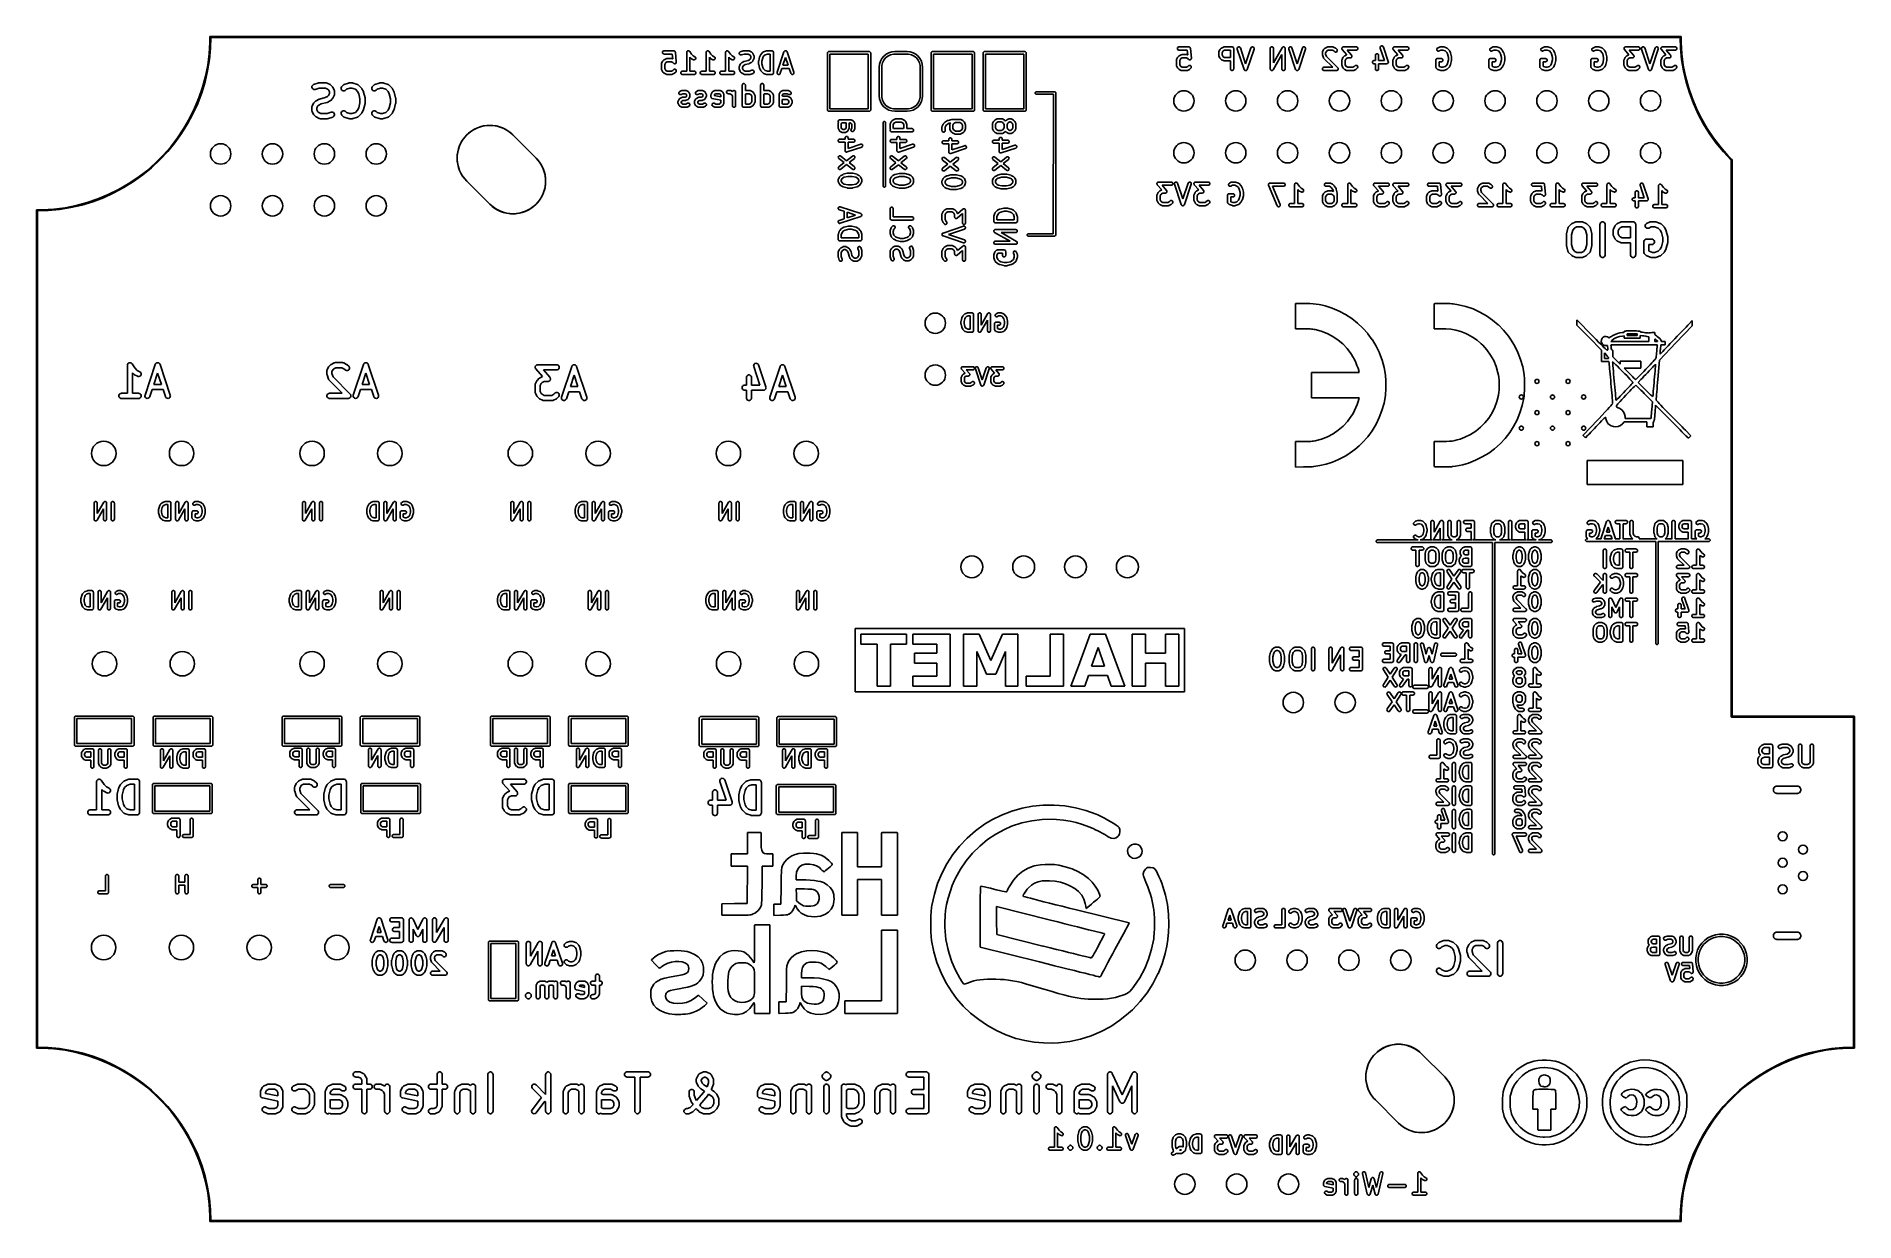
# Model space of a CAD drawing. Extents: x 89 to 178, y -115 to -57.
import ezdxf

# ---------------------------------------------------------------- set-up
doc = ezdxf.new("R2010")
doc.units = 0
doc.layers.add('BLACK', color=7, linetype='CONTINUOUS')

msp = doc.modelspace()

# ---------------------------------------------------------------- linework, layer by layer
at = {"layer": 'BLACK', "linetype": 'CONTINUOUS'}
for p, q in [((97.476903, -56.990433), (97.478689, -56.988646)), ((97.476903, -56.994143), (97.476903, -56.990433)), ((97.478689, -56.988646), (97.479775, -56.985305)), ((97.479775, -56.985305), (97.488023, -56.979312)), ((97.488023, -56.979312), (97.490433, -56.976903)), ((97.490433, -56.976903), (97.491682, -56.976654)), ((97.491682, -56.976654), (97.492275, -56.976224)), ((97.492275, -56.976224), (97.493847, -56.976224)), ((97.493847, -56.976224), (97.5, -56.975)), ((97.5, -56.975), (169.5, -56.975)), ((169.5, -56.975), (169.506153, -56.976224)), ((169.506153, -56.976224), (169.507725, -56.976224)), ((169.507725, -56.976224), (169.508317, -56.976654)), ((169.508317, -56.976654), (169.509567, -56.976903)), ((169.509567, -56.976903), (169.511976, -56.979312)), ((169.511976, -56.979312), (169.520225, -56.985305)), ((169.520225, -56.985305), (169.52131, -56.988646)), ((169.52131, -56.988646), (169.523097, -56.990433)), ((169.523097, -56.990433), (169.523097, -56.994143)), ((97.366282, -58.381279), (97.438709, -57.83114)), ((97.438709, -57.83114), (97.475, -57.277443)), ((97.506747, -57.557562), (97.452067, -58.112736)), ((97.475, -57), (97.476903, -56.994143)), ((97.475, -57.277443), (97.475, -57)), ((97.524182, -57.025), (97.506747, -57.557562)), ((169.47582, -57.025), (97.524182, -57.025)), ((119.635321, -57.743748), (119.647266, -57.714909)), ((119.635321, -57.774962), (119.635321, -57.743748)), ((119.647266, -57.803801), (119.635321, -57.774962)), ((119.647266, -57.714909), (119.669338, -57.692837)), ((119.669338, -57.825873), (119.647266, -57.803801)), ((119.669338, -57.692837), (119.698177, -57.680892)), ((119.698177, -57.837818), (119.669338, -57.825873)), ((119.698177, -57.680892), (119.713784, -57.679355)), ((119.713784, -57.839355), (119.698177, -57.837818)), ((119.713784, -57.679355), (120.189974, -57.679355)), ((120.117575, -57.839355), (119.713784, -57.839355)), ((120.141041, -58.074017), (120.117575, -57.839355)), ((120.189974, -57.679355), (120.195743, -57.679923)), ((120.195743, -57.679923), (120.197696, -57.679728)), ((120.197696, -57.679728), (120.199602, -57.680303)), ((120.199602, -57.680303), (120.205581, -57.680892)), ((120.205581, -57.680892), (120.216384, -57.685366)), ((120.216384, -57.685366), (120.227581, -57.688745)), ((120.227581, -57.688745), (120.230698, -57.691295)), ((120.230698, -57.691295), (120.23442, -57.692837)), ((120.23442, -57.692837), (120.24269, -57.701107)), ((120.24269, -57.701107), (120.251739, -57.708511)), ((120.251739, -57.708511), (120.253642, -57.712059)), ((120.253642, -57.712059), (120.256492, -57.714909)), ((120.256492, -57.714909), (120.260967, -57.725713)), ((120.260967, -57.725713), (120.266495, -57.736018)), ((120.266495, -57.736018), (120.267676, -57.741911)), ((120.267676, -57.741911), (120.268437, -57.743748)), ((120.268437, -57.743748), (120.268437, -57.745707)), ((120.268437, -57.745707), (120.269577, -57.751395)), ((120.269577, -57.751395), (120.317196, -58.227585)), ((120.824259, -57.759271), (120.824277, -57.759179)), ((120.824265, -57.759302), (120.824259, -57.759271)), ((120.82426, -57.759355), (120.824265, -57.759302)), ((120.82426, -58.679355), (120.82426, -57.759355)), ((120.824277, -57.759179), (120.825797, -57.743748)), ((120.825797, -57.743748), (120.828826, -57.736432)), ((120.828826, -57.736432), (120.830381, -57.728663)), ((120.830381, -57.728663), (120.834742, -57.72215)), ((120.834742, -57.72215), (120.837742, -57.714909)), ((120.837742, -57.714909), (120.843344, -57.709306)), ((120.843344, -57.709306), (120.847751, -57.702727)), ((120.847751, -57.702727), (120.85427, -57.698381)), ((120.85427, -57.698381), (120.859814, -57.692837)), ((120.859814, -57.692837), (120.867133, -57.689805)), ((120.867133, -57.689805), (120.873722, -57.685413)), ((120.873722, -57.685413), (120.88141, -57.683891)), ((120.88141, -57.683891), (120.888653, -57.680892)), ((120.888653, -57.680892), (120.896571, -57.680892)), ((120.896571, -57.680892), (120.904344, -57.679354)), ((120.904344, -57.679354), (120.912033, -57.680892)), ((120.912033, -57.680892), (120.919867, -57.680892)), ((120.919867, -57.680892), (120.927182, -57.683921)), ((120.927182, -57.683921), (120.934952, -57.685476)), ((120.934952, -57.685476), (120.941464, -57.689837)), ((120.941464, -57.689837), (120.948706, -57.692837)), ((120.948706, -57.692837), (120.954308, -57.698439)), ((120.954308, -57.698439), (120.960888, -57.702846)), ((120.960888, -57.702846), (120.970715, -57.714846)), ((120.970715, -57.714846), (120.970778, -57.714909)), ((120.970778, -57.714909), (120.970789, -57.714936)), ((120.970789, -57.714936), (120.970824, -57.714979)), ((120.970824, -57.714979), (121.061666, -57.851242)), ((121.061666, -57.851242), (121.142125, -57.931702)), ((121.77664, -57.759271), (121.776658, -57.759179)), ((121.776646, -57.759302), (121.77664, -57.759271)), ((121.776641, -57.759355), (121.776646, -57.759302)), ((121.776641, -58.679355), (121.776641, -57.759355)), ((121.776658, -57.759179), (121.778178, -57.743748)), ((121.778178, -57.743748), (121.781207, -57.736432)), ((121.781207, -57.736432), (121.782762, -57.728663)), ((121.782762, -57.728663), (121.787123, -57.72215)), ((121.787123, -57.72215), (121.790123, -57.714909)), ((121.790123, -57.714909), (121.795725, -57.709306)), ((121.795725, -57.709306), (121.800132, -57.702727)), ((121.800132, -57.702727), (121.806651, -57.698381)), ((121.806651, -57.698381), (121.812195, -57.692837)), ((121.812195, -57.692837), (121.819514, -57.689805)), ((121.819514, -57.689805), (121.826103, -57.685413)), ((121.826103, -57.685413), (121.833791, -57.683891)), ((121.833791, -57.683891), (121.841034, -57.680892)), ((121.841034, -57.680892), (121.848952, -57.680892)), ((121.848952, -57.680892), (121.856725, -57.679354)), ((121.856725, -57.679354), (121.864414, -57.680892)), ((121.864414, -57.680892), (121.872248, -57.680892)), ((121.872248, -57.680892), (121.879563, -57.683921)), ((121.879563, -57.683921), (121.887333, -57.685476)), ((121.887333, -57.685476), (121.893845, -57.689837)), ((121.893845, -57.689837), (121.901087, -57.692837)), ((121.901087, -57.692837), (121.906689, -57.698439)), ((121.906689, -57.698439), (121.913269, -57.702846)), ((121.913269, -57.702846), (121.923096, -57.714846)), ((121.923096, -57.714846), (121.923159, -57.714909)), ((121.923159, -57.714909), (121.92317, -57.714936)), ((121.92317, -57.714936), (121.923205, -57.714979)), ((121.923205, -57.714979), (122.014047, -57.851242)), ((122.014047, -57.851242), (122.094506, -57.931702)), ((122.729021, -57.759271), (122.729039, -57.759179)), ((122.729027, -57.759302), (122.729021, -57.759271)), ((122.729022, -57.759355), (122.729027, -57.759302)), ((122.729022, -58.679355), (122.729022, -57.759355)), ((122.729039, -57.759179), (122.730559, -57.743748)), ((122.730559, -57.743748), (122.733588, -57.736432)), ((122.733588, -57.736432), (122.735143, -57.728663)), ((122.735143, -57.728663), (122.739504, -57.72215)), ((122.739504, -57.72215), (122.742504, -57.714909)), ((122.742504, -57.714909), (122.748106, -57.709306)), ((122.748106, -57.709306), (122.752513, -57.702727)), ((122.752513, -57.702727), (122.759032, -57.698381)), ((122.759032, -57.698381), (122.764576, -57.692837)), ((122.764576, -57.692837), (122.771895, -57.689805)), ((122.771895, -57.689805), (122.778484, -57.685413)), ((122.778484, -57.685413), (122.786172, -57.683891)), ((122.786172, -57.683891), (122.793415, -57.680892)), ((122.793415, -57.680892), (122.801333, -57.680892)), ((122.801333, -57.680892), (122.809106, -57.679354)), ((122.809106, -57.679354), (122.816795, -57.680892)), ((122.816795, -57.680892), (122.824629, -57.680892)), ((122.824629, -57.680892), (122.831944, -57.683921)), ((122.831944, -57.683921), (122.839714, -57.685476)), ((122.839714, -57.685476), (122.846226, -57.689837)), ((122.846226, -57.689837), (122.853468, -57.692837)), ((122.853468, -57.692837), (122.85907, -57.698439)), ((122.85907, -57.698439), (122.86565, -57.702846)), ((122.86565, -57.702846), (122.875477, -57.714846)), ((122.875477, -57.714846), (122.87554, -57.714909)), ((122.87554, -57.714909), (122.875551, -57.714936)), ((122.875551, -57.714936), (122.875586, -57.714979)), ((122.875586, -57.714979), (122.966428, -57.851242)), ((122.966428, -57.851242), (123.046887, -57.931702)), ((123.396317, -57.81698), (123.398529, -57.785844)), ((123.406188, -57.846592), (123.396317, -57.81698)), ((123.398529, -57.785844), (123.412489, -57.757925)), ((123.42664, -57.870174), (123.406188, -57.846592)), ((123.412489, -57.757925), (123.436071, -57.737473)), ((123.454559, -57.884134), (123.42664, -57.870174)), ((123.436071, -57.737473), (123.450391, -57.731079)), ((123.450391, -57.731079), (123.593247, -57.68346)), ((123.631529, -57.839355), (123.500987, -57.882869)), ((123.593247, -57.68346), (123.600989, -57.681699)), ((123.600989, -57.681699), (123.602939, -57.680892)), ((123.602939, -57.680892), (123.605765, -57.680613)), ((123.605765, -57.680613), (123.608539, -57.679983)), ((123.608539, -57.679983), (123.610647, -57.680132)), ((123.610647, -57.680132), (123.618546, -57.679355)), ((123.618546, -57.679355), (123.856641, -57.679355)), ((123.837756, -57.839355), (123.631529, -57.839355)), ((123.904488, -57.872721), (123.837756, -57.839355)), ((123.856641, -57.679355), (123.872248, -57.680892)), ((123.872248, -57.680892), (123.874904, -57.681992)), ((123.874904, -57.681992), (123.877771, -57.682196)), ((123.877771, -57.682196), (123.892418, -57.687801)), ((123.892418, -57.687801), (123.987656, -57.73542)), ((123.93375, -57.901982), (123.904488, -57.872721)), ((123.987656, -57.73542), (123.99437, -57.739646)), ((123.99437, -57.739646), (123.996325, -57.740456)), ((123.996325, -57.740456), (123.998524, -57.742261)), ((123.998524, -57.742261), (124.000928, -57.743774)), ((124.000928, -57.743774), (124.00231, -57.745368)), ((124.00231, -57.745368), (124.008448, -57.750405)), ((124.008448, -57.750405), (124.056066, -57.798024)), ((124.056066, -57.798024), (124.0611, -57.804158)), ((124.0611, -57.804158), (124.062698, -57.805544)), ((124.062698, -57.805544), (124.064213, -57.807952)), ((124.064213, -57.807952), (124.066015, -57.810147)), ((124.066015, -57.810147), (124.066822, -57.812097)), ((124.066822, -57.812097), (124.071052, -57.818816)), ((124.071052, -57.818816), (124.118671, -57.914054)), ((124.404135, -57.961673), (124.451754, -57.866435)), ((124.451754, -57.866435), (124.45598, -57.85972)), ((124.45598, -57.85972), (124.45679, -57.857766)), ((124.45679, -57.857766), (124.458595, -57.855566)), ((124.458595, -57.855566), (124.460108, -57.853163)), ((124.460108, -57.853163), (124.461702, -57.85178)), ((124.461702, -57.85178), (124.466739, -57.845643)), ((124.466739, -57.845643), (124.561978, -57.750405)), ((124.561978, -57.750405), (124.5741, -57.740456)), ((124.5741, -57.740456), (124.576757, -57.739355)), ((124.576757, -57.739355), (124.578928, -57.737473)), ((124.578928, -57.737473), (124.593248, -57.731079)), ((124.66176, -57.876896), (124.589055, -57.949602)), ((124.593248, -57.731079), (124.736104, -57.68346)), ((124.774386, -57.839355), (124.66176, -57.876896)), ((124.736104, -57.68346), (124.743846, -57.681699)), ((124.743846, -57.681699), (124.745796, -57.680892)), ((124.745796, -57.680892), (124.748622, -57.680613)), ((124.748622, -57.680613), (124.751396, -57.679983)), ((124.751396, -57.679983), (124.753504, -57.680132)), ((124.753504, -57.680132), (124.761403, -57.679355)), ((124.761403, -57.679355), (124.999498, -57.679355)), ((124.919498, -57.839355), (124.774386, -57.839355)), ((124.919498, -58.679355), (124.919498, -57.839355)), ((124.999498, -57.679355), (125.015105, -57.680892)), ((125.015105, -57.680892), (125.043944, -57.692837)), ((125.043944, -57.692837), (125.066016, -57.714909)), ((125.066016, -57.714909), (125.077961, -57.743748)), ((125.077961, -57.743748), (125.079498, -57.759355)), ((125.079498, -57.759355), (125.079498, -58.759355)), ((125.256937, -58.734057), (125.59027, -57.734057)), ((125.59027, -57.734057), (125.596664, -57.719737)), ((125.596664, -57.719737), (125.600408, -57.715419)), ((125.600408, -57.715419), (125.602965, -57.710306)), ((125.602965, -57.710306), (125.61054, -57.703735)), ((125.61054, -57.703735), (125.617115, -57.696155)), ((125.617115, -57.696155), (125.622231, -57.693597)), ((125.622231, -57.693597), (125.626547, -57.689854)), ((125.626547, -57.689854), (125.636059, -57.686683)), ((125.636059, -57.686683), (125.645034, -57.682196)), ((125.645034, -57.682196), (125.650735, -57.68179)), ((125.650735, -57.68179), (125.656159, -57.679983)), ((125.656159, -57.679983), (125.666171, -57.680694)), ((125.666171, -57.680694), (125.676171, -57.679984)), ((125.676171, -57.679984), (125.681588, -57.681789)), ((125.681588, -57.681789), (125.687295, -57.682195)), ((125.687295, -57.682195), (125.696273, -57.686684)), ((125.696273, -57.686684), (125.705783, -57.689854)), ((125.705783, -57.689854), (125.710099, -57.693597)), ((125.710099, -57.693597), (125.715214, -57.696155)), ((125.715214, -57.696155), (125.721786, -57.703733)), ((125.721786, -57.703733), (125.729365, -57.710306)), ((125.729365, -57.710306), (125.731921, -57.715419)), ((125.731921, -57.715419), (125.735666, -57.719737)), ((125.735666, -57.719737), (125.74206, -57.734057)), ((125.74206, -57.734057), (126.075393, -58.734056)), ((127.718, -57.782), (127.722567, -57.759039)), ((127.718, -60.582), (127.718, -57.782)), ((127.722567, -57.759039), (127.755039, -57.726567)), ((127.755039, -57.726567), (127.778, -57.722)), ((127.778, -57.722), (129.778, -57.722)), ((127.838, -57.842), (127.838, -60.522)), ((129.718, -57.842), (127.838, -57.842)), ((129.718, -60.522), (129.718, -57.842)), ((129.778, -57.722), (129.800961, -57.726567)), ((129.800961, -57.726567), (129.833433, -57.759039)), ((129.833433, -57.759039), (129.838, -57.782)), ((129.838, -57.782), (129.838, -60.582)), ((130.480599, -57.944599), (130.595767, -57.850083)), ((130.595767, -57.850083), (130.727161, -57.779852)), ((130.805284, -57.874092), (130.675345, -57.936667)), ((130.727161, -57.779852), (130.869731, -57.736603)), ((130.945889, -57.842), (130.805284, -57.874092)), ((130.869731, -57.736603), (131.018, -57.722)), ((131.018, -57.842), (130.945889, -57.842)), ((131.018, -57.722), (131.618, -57.722)), ((131.618, -57.842), (131.018, -57.842)), ((131.618, -57.722), (131.766269, -57.736603)), ((131.690111, -57.842), (131.618, -57.842)), ((131.830716, -57.874092), (131.690111, -57.842)), ((131.766269, -57.736603), (131.908839, -57.779852)), ((131.960655, -57.936667), (131.830716, -57.874092)), ((131.908839, -57.779852), (132.040233, -57.850083)), ((132.040233, -57.850083), (132.155401, -57.944599)), ((132.798, -57.782), (132.802567, -57.759039)), ((132.798, -60.582), (132.798, -57.782)), ((132.802567, -57.759039), (132.835039, -57.726567)), ((132.835039, -57.726567), (132.858, -57.722)), ((132.858, -57.722), (134.858, -57.722)), ((132.918, -57.842), (132.918, -60.522)), ((134.798, -57.842), (132.918, -57.842)), ((134.798, -60.522), (134.798, -57.842)), ((134.858, -57.722), (134.880961, -57.726567)), ((134.880961, -57.726567), (134.913433, -57.759039)), ((134.913433, -57.759039), (134.918, -57.782)), ((134.918, -57.782), (134.918, -60.582)), ((135.338, -57.782), (135.342567, -57.759039)), ((135.338, -60.582), (135.338, -57.782)), ((135.342567, -57.759039), (135.375039, -57.726567)), ((135.375039, -57.726567), (135.398, -57.722)), ((135.398, -57.722), (137.398, -57.722)), ((135.458, -57.842), (135.458, -60.522)), ((137.338, -57.842), (135.458, -57.842)), ((137.338, -60.522), (137.338, -57.842)), ((137.398, -57.722), (137.420961, -57.726567)), ((137.420961, -57.726567), (137.453433, -57.759039)), ((137.453433, -57.759039), (137.458, -57.782)), ((137.458, -57.782), (137.458, -60.582)), ((144.858441, -57.553692), (144.870386, -57.524853)), ((144.858441, -57.584906), (144.858441, -57.553692)), ((144.870386, -57.613745), (144.858441, -57.584906)), ((144.870386, -57.524853), (144.892458, -57.502781)), ((144.892458, -57.635817), (144.870386, -57.613745)), ((144.892458, -57.502781), (144.921297, -57.490836)), ((144.921297, -57.647762), (144.892458, -57.635817)), ((144.921297, -57.490836), (144.936904, -57.489299)), ((144.936904, -57.649299), (144.921297, -57.647762)), ((144.936904, -57.489299), (145.413094, -57.489299)), ((145.340695, -57.649299), (144.936904, -57.649299)), ((144.948746, -57.926316), (145.043984, -57.878697)), ((145.043984, -57.878697), (145.05863, -57.873092)), ((145.05863, -57.873092), (145.061497, -57.872888)), ((145.061497, -57.872888), (145.064154, -57.871788)), ((145.064154, -57.871788), (145.079761, -57.870251)), ((145.079761, -57.870251), (145.317856, -57.870251)), ((145.317856, -57.870251), (145.333463, -57.871788)), ((145.333463, -57.871788), (145.336119, -57.872888)), ((145.336119, -57.872888), (145.338986, -57.873092)), ((145.338986, -57.873092), (145.353633, -57.878697)), ((145.364161, -57.883961), (145.340695, -57.649299)), ((145.353633, -57.878697), (145.364161, -57.883961)), ((145.413094, -57.489299), (145.418863, -57.489867)), ((145.418863, -57.489867), (145.420816, -57.489672)), ((145.420816, -57.489672), (145.422722, -57.490247)), ((145.422722, -57.490247), (145.428701, -57.490836)), ((145.428701, -57.490836), (145.439504, -57.49531)), ((145.439504, -57.49531), (145.450701, -57.498689)), ((145.450701, -57.498689), (145.453818, -57.501239)), ((145.453818, -57.501239), (145.45754, -57.502781)), ((145.45754, -57.502781), (145.46581, -57.511051)), ((145.46581, -57.511051), (145.474859, -57.518455)), ((145.474859, -57.518455), (145.476762, -57.522003)), ((145.476762, -57.522003), (145.479612, -57.524853)), ((145.479612, -57.524853), (145.484087, -57.535657)), ((145.484087, -57.535657), (145.489615, -57.545962)), ((145.489615, -57.545962), (145.490796, -57.551855)), ((145.490796, -57.551855), (145.491557, -57.553692)), ((145.491557, -57.553692), (145.491557, -57.555651)), ((145.491557, -57.555651), (145.492697, -57.561339)), ((145.492697, -57.561339), (145.540316, -58.037529)), ((146.881904, -57.759775), (146.883441, -57.744168)), ((146.881904, -57.902632), (146.881904, -57.759775)), ((146.883441, -57.744168), (146.884541, -57.741511)), ((146.884541, -57.741511), (146.884745, -57.738645)), ((146.884745, -57.738645), (146.89035, -57.723998)), ((146.89035, -57.723998), (146.937969, -57.62876)), ((146.937969, -57.62876), (146.942195, -57.622045)), ((146.942195, -57.622045), (146.943005, -57.620091)), ((146.943005, -57.620091), (146.94481, -57.617891)), ((146.94481, -57.617891), (146.946323, -57.615488)), ((146.946323, -57.615488), (146.947917, -57.614105)), ((146.947917, -57.614105), (146.952954, -57.607968)), ((146.952954, -57.607968), (147.000573, -57.56035)), ((147.000573, -57.56035), (147.006707, -57.555315)), ((147.006707, -57.555315), (147.008093, -57.553718)), ((147.008093, -57.553718), (147.010501, -57.552202)), ((147.010501, -57.552202), (147.012696, -57.550401)), ((147.012696, -57.550401), (147.014646, -57.549593)), ((147.014646, -57.549593), (147.021365, -57.545364)), ((147.021365, -57.545364), (147.116603, -57.497745)), ((147.07527, -57.711927), (147.041904, -57.77866)), ((147.041904, -57.77866), (147.041904, -57.883747)), ((147.104531, -57.682665), (147.07527, -57.711927)), ((147.171265, -57.649299), (147.104531, -57.682665)), ((147.116603, -57.497745), (147.131249, -57.49214)), ((147.131249, -57.49214), (147.134116, -57.491936)), ((147.134116, -57.491936), (147.136773, -57.490836)), ((147.136773, -57.490836), (147.15238, -57.489299)), ((147.15238, -57.489299), (147.533332, -57.489299)), ((147.453332, -57.649299), (147.171265, -57.649299)), ((147.453332, -58.013108), (147.453332, -57.649299)), ((147.533332, -57.489299), (147.548939, -57.490836)), ((147.548939, -57.490836), (147.577778, -57.502781)), ((147.577778, -57.502781), (147.59985, -57.524853)), ((147.59985, -57.524853), (147.611795, -57.553692)), ((147.611795, -57.553692), (147.613332, -57.569299)), ((147.613332, -57.569299), (147.613332, -58.569299)), ((147.787294, -57.579305), (147.789506, -57.548169)), ((147.790771, -57.594597), (147.787294, -57.579305)), ((147.789506, -57.548169), (147.803466, -57.52025)), ((148.124104, -58.594597), (147.790771, -57.594597)), ((147.803466, -57.52025), (147.827048, -57.499798)), ((147.827048, -57.499798), (147.85666, -57.489927)), ((147.85666, -57.489927), (147.887796, -57.492139)), ((147.887796, -57.492139), (147.915715, -57.506099)), ((147.915715, -57.506099), (147.936167, -57.529681)), ((147.936167, -57.529681), (147.942561, -57.544001)), ((147.942561, -57.544001), (148.199999, -58.316315)), ((148.199999, -58.316315), (148.457437, -57.544001)), ((148.609227, -57.594598), (148.275894, -58.594597)), ((148.457437, -57.544001), (148.463831, -57.529681)), ((148.463831, -57.529681), (148.484282, -57.506099)), ((148.484282, -57.506099), (148.512201, -57.49214)), ((148.512201, -57.49214), (148.543338, -57.489928)), ((148.543338, -57.489928), (148.57295, -57.499798)), ((148.57295, -57.499798), (148.596532, -57.52025)), ((148.596532, -57.52025), (148.610491, -57.548169)), ((148.612704, -57.579305), (148.609227, -57.594598)), ((148.610491, -57.548169), (148.612704, -57.579305)), ((149.405714, -57.569299), (149.407251, -57.553692)), ((149.405714, -58.569299), (149.405714, -57.569299)), ((149.407251, -57.553692), (149.419196, -57.524853)), ((149.419196, -57.524853), (149.441268, -57.502781)), ((149.441268, -57.502781), (149.470107, -57.490836)), ((149.470107, -57.490836), (149.501321, -57.490836)), ((149.501321, -57.490836), (149.53016, -57.502781)), ((149.53016, -57.502781), (149.552232, -57.524853)), ((149.552232, -57.524853), (149.564177, -57.553692)), ((149.977142, -57.870544), (149.555173, -58.60899)), ((149.564177, -57.553692), (149.565714, -57.569299)), ((149.565714, -58.268054), (149.987683, -57.529608)), ((149.565714, -57.569299), (149.565714, -58.268054)), ((149.977142, -58.569299), (149.977142, -57.870544)), ((149.987683, -57.529608), (149.990015, -57.526321)), ((149.990015, -57.526321), (149.990624, -57.524853)), ((149.990624, -57.524853), (149.992119, -57.523357)), ((149.992119, -57.523357), (149.99676, -57.51682)), ((149.99676, -57.51682), (150.005169, -57.510307)), ((150.005169, -57.510307), (150.012696, -57.502781)), ((150.012696, -57.502781), (150.017408, -57.500829)), ((150.017408, -57.500829), (150.02144, -57.497707)), ((150.02144, -57.497707), (150.031705, -57.494907)), ((150.031705, -57.494907), (150.041535, -57.490836)), ((150.041535, -57.490836), (150.046633, -57.490836)), ((150.046633, -57.490836), (150.051554, -57.489494)), ((150.051554, -57.489494), (150.062109, -57.490836)), ((150.062109, -57.490836), (150.072749, -57.490836)), ((150.072749, -57.490836), (150.077461, -57.492787)), ((150.077461, -57.492787), (150.08252, -57.493431)), ((150.08252, -57.493431), (150.091756, -57.498708)), ((150.091756, -57.498708), (150.101588, -57.502781)), ((150.101588, -57.502781), (150.105194, -57.506387)), ((150.105194, -57.506387), (150.109621, -57.508917)), ((150.109621, -57.508917), (150.116135, -57.517328)), ((150.116135, -57.517328), (150.12366, -57.524853)), ((150.12366, -57.524853), (150.125611, -57.529563)), ((150.125611, -57.529563), (150.128734, -57.533596)), ((150.128734, -57.533596), (150.131534, -57.543864)), ((150.131534, -57.543864), (150.135605, -57.553692)), ((150.135605, -57.553692), (150.13639, -57.561671)), ((150.13639, -57.561671), (150.136947, -57.563711)), ((150.136947, -57.563711), (150.136746, -57.565285)), ((150.136746, -57.565285), (150.137142, -57.569299)), ((150.137142, -57.569299), (150.137142, -58.569299)), ((150.311104, -57.579305), (150.313316, -57.548169)), ((150.314581, -57.594597), (150.311104, -57.579305)), ((150.313316, -57.548169), (150.327276, -57.52025)), ((150.647914, -58.594597), (150.314581, -57.594597)), ((150.327276, -57.52025), (150.350858, -57.499798)), ((150.350858, -57.499798), (150.38047, -57.489927)), ((150.38047, -57.489927), (150.411606, -57.492139)), ((150.411606, -57.492139), (150.439525, -57.506099)), ((150.439525, -57.506099), (150.459977, -57.529681)), ((150.459977, -57.529681), (150.466371, -57.544001)), ((150.466371, -57.544001), (150.723809, -58.316315)), ((150.723809, -58.316315), (150.981247, -57.544001)), ((151.133037, -57.594598), (150.799704, -58.594597)), ((150.981247, -57.544001), (150.987641, -57.529681)), ((150.987641, -57.529681), (151.008092, -57.506099)), ((151.008092, -57.506099), (151.036011, -57.49214)), ((151.036011, -57.49214), (151.067148, -57.489928)), ((151.067148, -57.489928), (151.09676, -57.499798)), ((151.09676, -57.499798), (151.120342, -57.52025)), ((151.120342, -57.52025), (151.134301, -57.548169)), ((151.136514, -57.579305), (151.133037, -57.594598)), ((151.134301, -57.548169), (151.136514, -57.579305)), ((151.958095, -57.759775), (151.959632, -57.744168)), ((151.958095, -57.855013), (151.958095, -57.759775)), ((151.958872, -57.86291), (151.958095, -57.855013)), ((151.958723, -57.865019), (151.958872, -57.86291)), ((151.959353, -57.867791), (151.958723, -57.865019)), ((151.959632, -57.87062), (151.959353, -57.867791)), ((151.959632, -57.744168), (151.960732, -57.741511)), ((151.96044, -57.872571), (151.959632, -57.87062)), ((151.9622, -57.880311), (151.96044, -57.872571)), ((151.960732, -57.741511), (151.960936, -57.738645)), ((151.960936, -57.738645), (151.966541, -57.723998)), ((152.009819, -58.023168), (151.9622, -57.880311)), ((151.966541, -57.723998), (152.01416, -57.62876)), ((152.01416, -57.62876), (152.018386, -57.622045)), ((152.018386, -57.622045), (152.019196, -57.620091)), ((152.019196, -57.620091), (152.021001, -57.617891)), ((152.021001, -57.617891), (152.022514, -57.615488)), ((152.022514, -57.615488), (152.024108, -57.614105)), ((152.024108, -57.614105), (152.029145, -57.607968)), ((152.029145, -57.607968), (152.076764, -57.56035)), ((152.076764, -57.56035), (152.082898, -57.555315)), ((152.082898, -57.555315), (152.084284, -57.553718)), ((152.084284, -57.553718), (152.086692, -57.552202)), ((152.086692, -57.552202), (152.088887, -57.550401)), ((152.088887, -57.550401), (152.090837, -57.549593)), ((152.090837, -57.549593), (152.097556, -57.545364)), ((152.097556, -57.545364), (152.192794, -57.497745)), ((152.151461, -57.711927), (152.118095, -57.77866)), ((152.118095, -57.77866), (152.118095, -57.842029)), ((152.118095, -57.842029), (152.155637, -57.954656)), ((152.180722, -57.682665), (152.151461, -57.711927)), ((152.247456, -57.649299), (152.180722, -57.682665)), ((152.192794, -57.497745), (152.20744, -57.49214)), ((152.20744, -57.49214), (152.210307, -57.491936)), ((152.210307, -57.491936), (152.212964, -57.490836)), ((152.212964, -57.490836), (152.228571, -57.489299)), ((152.228571, -57.489299), (152.466666, -57.489299)), ((152.447781, -57.649299), (152.247456, -57.649299)), ((152.514513, -57.682665), (152.447781, -57.649299)), ((152.466666, -57.489299), (152.482273, -57.490836)), ((152.482273, -57.490836), (152.484929, -57.491936)), ((152.484929, -57.491936), (152.487796, -57.49214)), ((152.487796, -57.49214), (152.502443, -57.497745)), ((152.502443, -57.497745), (152.597681, -57.545364)), ((152.552954, -57.721105), (152.514513, -57.682665)), ((152.565077, -57.731054), (152.552954, -57.721105)), ((152.593915, -57.743), (152.565077, -57.731054)), ((152.62513, -57.743), (152.593915, -57.743)), ((152.597681, -57.545364), (152.604395, -57.54959)), ((152.604395, -57.54959), (152.60635, -57.5504)), ((152.60635, -57.5504), (152.608549, -57.552205)), ((152.608549, -57.552205), (152.610953, -57.553718)), ((152.610953, -57.553718), (152.612335, -57.555312)), ((152.612335, -57.555312), (152.618473, -57.560349)), ((152.618473, -57.560349), (152.666091, -57.607968)), ((152.653969, -57.731054), (152.62513, -57.743)), ((152.67604, -57.708983), (152.653969, -57.731054)), ((152.666091, -57.607968), (152.67604, -57.620091)), ((152.67604, -57.620091), (152.687986, -57.648929)), ((152.687986, -57.680144), (152.67604, -57.708983)), ((152.687986, -57.648929), (152.687986, -57.680144)), ((152.911148, -57.579652), (152.912013, -57.566681)), ((152.912013, -57.582209), (152.911148, -57.579652)), ((152.912013, -57.553692), (152.913045, -57.551199)), ((152.912013, -57.566681), (152.912013, -57.553692)), ((152.912013, -57.584906), (152.912013, -57.582209)), ((152.916984, -57.596908), (152.912013, -57.584906)), ((152.913045, -57.551199), (152.913225, -57.548507)), ((152.913225, -57.548507), (152.918984, -57.53686)), ((152.921149, -57.609222), (152.916984, -57.596908)), ((152.918984, -57.53686), (152.923958, -57.524853)), ((152.923372, -57.612332), (152.921149, -57.609222)), ((152.923958, -57.613745), (152.923372, -57.612332)), ((152.923958, -57.524853), (152.925866, -57.522944)), ((152.925448, -57.615235), (152.923958, -57.613745)), ((152.93027, -57.621979), (152.925448, -57.615235)), ((152.925866, -57.522944), (152.927062, -57.520527)), ((152.927062, -57.520527), (152.936839, -57.511971)), ((153.152459, -57.875909), (152.93027, -57.621979)), ((152.936839, -57.511971), (152.94603, -57.502781)), ((152.94603, -57.502781), (152.948522, -57.501748)), ((152.948522, -57.501748), (152.950553, -57.499972)), ((152.950553, -57.499972), (152.962866, -57.495807)), ((152.962866, -57.495807), (152.974869, -57.490836)), ((152.974869, -57.490836), (152.978673, -57.490461)), ((152.978673, -57.490461), (152.980123, -57.489971)), ((152.980123, -57.489971), (152.982227, -57.490111)), ((152.982227, -57.490111), (152.990476, -57.489299)), ((152.990476, -57.489299), (153.609523, -57.489299)), ((153.049937, -57.926316), (153.145175, -57.878697)), ((153.145175, -57.878697), (153.152459, -57.875909)), ((153.609523, -57.649299), (153.166777, -57.649299)), ((153.166777, -57.649299), (153.384015, -57.897571)), ((153.609523, -57.489299), (153.62513, -57.490836)), ((153.62513, -57.647762), (153.609523, -57.649299)), ((153.62513, -57.490836), (153.653969, -57.502781)), ((153.653969, -57.635817), (153.62513, -57.647762)), ((153.653969, -57.502781), (153.676041, -57.524853)), ((153.676041, -57.613745), (153.653969, -57.635817)), ((153.676041, -57.524853), (153.687986, -57.553692)), ((153.687986, -57.584906), (153.676041, -57.613745)), ((153.687986, -57.553692), (153.687986, -57.584906)), ((154.55487, -57.887025), (154.566815, -57.858186)), ((154.566815, -57.858186), (154.588887, -57.836114)), ((154.588887, -57.836114), (154.617726, -57.824169)), ((154.617726, -57.824169), (154.64894, -57.824169)), ((154.64894, -57.824169), (154.677779, -57.836114)), ((154.677779, -57.836114), (154.699851, -57.858186)), ((154.699851, -57.858186), (154.711796, -57.887025)), ((154.792056, -57.531686), (154.794268, -57.50055)), ((154.795533, -57.546978), (154.792056, -57.531686)), ((154.794268, -57.50055), (154.808228, -57.472631)), ((154.998529, -58.155965), (154.795533, -57.546978)), ((154.808228, -57.472631), (154.83181, -57.452179)), ((154.83181, -57.452179), (154.861422, -57.442308)), ((154.861422, -57.442308), (154.892558, -57.44452)), ((154.892558, -57.44452), (154.920477, -57.45848)), ((154.920477, -57.45848), (154.940929, -57.482062)), ((154.940929, -57.482062), (154.947323, -57.496382)), ((154.947323, -57.496382), (155.185418, -58.210666)), ((155.411148, -57.579652), (155.412013, -57.566681)), ((155.412013, -57.582209), (155.411148, -57.579652)), ((155.412013, -57.553692), (155.413045, -57.551199)), ((155.412013, -57.566681), (155.412013, -57.553692)), ((155.412013, -57.584906), (155.412013, -57.582209)), ((155.416984, -57.596908), (155.412013, -57.584906)), ((155.413045, -57.551199), (155.413225, -57.548507)), ((155.413225, -57.548507), (155.418984, -57.53686)), ((155.421149, -57.609222), (155.416984, -57.596908)), ((155.418984, -57.53686), (155.423958, -57.524853)), ((155.423372, -57.612332), (155.421149, -57.609222)), ((155.423958, -57.613745), (155.423372, -57.612332)), ((155.423958, -57.524853), (155.425866, -57.522944)), ((155.425448, -57.615235), (155.423958, -57.613745)), ((155.43027, -57.621979), (155.425448, -57.615235)), ((155.425866, -57.522944), (155.427062, -57.520527)), ((155.427062, -57.520527), (155.436839, -57.511971)), ((155.652459, -57.875909), (155.43027, -57.621979)), ((155.436839, -57.511971), (155.44603, -57.502781)), ((155.44603, -57.502781), (155.448522, -57.501748)), ((155.448522, -57.501748), (155.450553, -57.499972)), ((155.450553, -57.499972), (155.462866, -57.495807)), ((155.462866, -57.495807), (155.474869, -57.490836)), ((155.474869, -57.490836), (155.478673, -57.490461)), ((155.478673, -57.490461), (155.480123, -57.489971)), ((155.480123, -57.489971), (155.482227, -57.490111)), ((155.482227, -57.490111), (155.490476, -57.489299)), ((155.490476, -57.489299), (156.109523, -57.489299)), ((155.549937, -57.926316), (155.645175, -57.878697)), ((155.645175, -57.878697), (155.652459, -57.875909)), ((156.109523, -57.649299), (155.666777, -57.649299)), ((155.666777, -57.649299), (155.884015, -57.897571)), ((156.109523, -57.489299), (156.12513, -57.490836)), ((156.12513, -57.647762), (156.109523, -57.649299)), ((156.12513, -57.490836), (156.153969, -57.502781)), ((156.153969, -57.635817), (156.12513, -57.647762)), ((156.153969, -57.502781), (156.176041, -57.524853)), ((156.176041, -57.613745), (156.153969, -57.635817)), ((156.176041, -57.524853), (156.187986, -57.553692)), ((156.187986, -57.584906), (156.176041, -57.613745)), ((156.187986, -57.553692), (156.187986, -57.584906)), ((157.558723, -57.606912), (157.568594, -57.577299)), ((157.560936, -57.638048), (157.558723, -57.606912)), ((157.574895, -57.665967), (157.560936, -57.638048)), ((157.568594, -57.577299), (157.589046, -57.553718)), ((157.598476, -57.686419), (157.574895, -57.665967)), ((157.589046, -57.553718), (157.602318, -57.545364)), ((157.628089, -57.69629), (157.598476, -57.686419)), ((157.602318, -57.545364), (157.697556, -57.497745)), ((157.659225, -57.694077), (157.628089, -57.69629)), ((157.673872, -57.688472), (157.659225, -57.694077)), ((157.752218, -57.649299), (157.673872, -57.688472)), ((157.697556, -57.497745), (157.712202, -57.49214)), ((157.712202, -57.49214), (157.715069, -57.491936)), ((157.715069, -57.491936), (157.717726, -57.490836)), ((157.717726, -57.490836), (157.733333, -57.489299)), ((157.733333, -57.489299), (157.87619, -57.489299)), ((157.863207, -57.649299), (157.752218, -57.649299)), ((157.975832, -57.686841), (157.863207, -57.649299)), ((157.87619, -57.489299), (157.884087, -57.490076)), ((157.884087, -57.490076), (157.886196, -57.489927)), ((157.886196, -57.489927), (157.888968, -57.490557)), ((157.888968, -57.490557), (157.891797, -57.490836)), ((157.891797, -57.490836), (157.893748, -57.491644)), ((157.893748, -57.491644), (157.901488, -57.493404)), ((157.901488, -57.493404), (158.044345, -57.541023)), ((158.048537, -57.759545), (157.975832, -57.686841)), ((158.044345, -57.541023), (158.058665, -57.547417)), ((158.086423, -57.835317), (158.048537, -57.759545)), ((158.058665, -57.547417), (158.060835, -57.549299)), ((158.060835, -57.549299), (158.063493, -57.5504)), ((158.063493, -57.5504), (158.075616, -57.560349)), ((158.075616, -57.560349), (158.170854, -57.655588)), ((158.129523, -58.007717), (158.086423, -57.835317)), ((158.170854, -57.655588), (158.175889, -57.661722)), ((158.175889, -57.661722), (158.177485, -57.663107)), ((158.177485, -57.663107), (158.178998, -57.66551)), ((158.178998, -57.66551), (158.180803, -57.66771)), ((158.180803, -57.66771), (158.181612, -57.669664)), ((158.181612, -57.669664), (158.185839, -57.676379)), ((158.185839, -57.676379), (158.233458, -57.771617)), ((158.233458, -57.771617), (158.233894, -57.772758)), ((158.233894, -57.772758), (158.234239, -57.773223)), ((158.234239, -57.773223), (158.236575, -57.779763)), ((158.236575, -57.779763), (158.239063, -57.786263)), ((158.239063, -57.786263), (158.239104, -57.78684)), ((158.239104, -57.78684), (158.239515, -57.787991)), ((158.239515, -57.787991), (158.287134, -57.978467)), ((160.158723, -57.606912), (160.168594, -57.577299)), ((160.160936, -57.638048), (160.158723, -57.606912)), ((160.174895, -57.665967), (160.160936, -57.638048)), ((160.168594, -57.577299), (160.189046, -57.553718)), ((160.198476, -57.686419), (160.174895, -57.665967)), ((160.189046, -57.553718), (160.202318, -57.545364)), ((160.228089, -57.69629), (160.198476, -57.686419)), ((160.202318, -57.545364), (160.297556, -57.497745)), ((160.259225, -57.694077), (160.228089, -57.69629)), ((160.273872, -57.688472), (160.259225, -57.694077)), ((160.352218, -57.649299), (160.273872, -57.688472)), ((160.297556, -57.497745), (160.312202, -57.49214)), ((160.312202, -57.49214), (160.315069, -57.491936)), ((160.315069, -57.491936), (160.317726, -57.490836)), ((160.317726, -57.490836), (160.333333, -57.489299)), ((160.333333, -57.489299), (160.47619, -57.489299)), ((160.463207, -57.649299), (160.352218, -57.649299)), ((160.575832, -57.686841), (160.463207, -57.649299)), ((160.47619, -57.489299), (160.484087, -57.490076)), ((160.484087, -57.490076), (160.486196, -57.489927)), ((160.486196, -57.489927), (160.488968, -57.490557)), ((160.488968, -57.490557), (160.491797, -57.490836)), ((160.491797, -57.490836), (160.493748, -57.491644)), ((160.493748, -57.491644), (160.501488, -57.493404)), ((160.501488, -57.493404), (160.644345, -57.541023)), ((160.648537, -57.759545), (160.575832, -57.686841)), ((160.644345, -57.541023), (160.658665, -57.547417)), ((160.686423, -57.835317), (160.648537, -57.759545)), ((160.658665, -57.547417), (160.660835, -57.549299)), ((160.660835, -57.549299), (160.663493, -57.5504)), ((160.663493, -57.5504), (160.675616, -57.560349)), ((160.675616, -57.560349), (160.770854, -57.655588)), ((160.729523, -58.007717), (160.686423, -57.835317)), ((160.770854, -57.655588), (160.775889, -57.661722)), ((160.775889, -57.661722), (160.777485, -57.663107)), ((160.777485, -57.663107), (160.778998, -57.66551)), ((160.778998, -57.66551), (160.780803, -57.66771)), ((160.780803, -57.66771), (160.781612, -57.669664)), ((160.781612, -57.669664), (160.785839, -57.676379)), ((160.785839, -57.676379), (160.833458, -57.771617)), ((160.833458, -57.771617), (160.833894, -57.772758)), ((160.833894, -57.772758), (160.834239, -57.773223)), ((160.834239, -57.773223), (160.836575, -57.779763)), ((160.836575, -57.779763), (160.839063, -57.786263)), ((160.839063, -57.786263), (160.839104, -57.78684)), ((160.839104, -57.78684), (160.839515, -57.787991)), ((160.839515, -57.787991), (160.887134, -57.978467)), ((162.658723, -57.606912), (162.668594, -57.577299)), ((162.660936, -57.638048), (162.658723, -57.606912)), ((162.674895, -57.665967), (162.660936, -57.638048)), ((162.668594, -57.577299), (162.689046, -57.553718)), ((162.698476, -57.686419), (162.674895, -57.665967)), ((162.689046, -57.553718), (162.702318, -57.545364)), ((162.728089, -57.69629), (162.698476, -57.686419)), ((162.702318, -57.545364), (162.797556, -57.497745)), ((162.759225, -57.694077), (162.728089, -57.69629)), ((162.773872, -57.688472), (162.759225, -57.694077)), ((162.852218, -57.649299), (162.773872, -57.688472)), ((162.797556, -57.497745), (162.812202, -57.49214)), ((162.812202, -57.49214), (162.815069, -57.491936)), ((162.815069, -57.491936), (162.817726, -57.490836)), ((162.817726, -57.490836), (162.833333, -57.489299)), ((162.833333, -57.489299), (162.97619, -57.489299)), ((162.963207, -57.649299), (162.852218, -57.649299)), ((163.075832, -57.686841), (162.963207, -57.649299)), ((162.97619, -57.489299), (162.984087, -57.490076)), ((162.984087, -57.490076), (162.986196, -57.489927)), ((162.986196, -57.489927), (162.988968, -57.490557)), ((162.988968, -57.490557), (162.991797, -57.490836)), ((162.991797, -57.490836), (162.993748, -57.491644)), ((162.993748, -57.491644), (163.001488, -57.493404)), ((163.001488, -57.493404), (163.144345, -57.541023)), ((163.148537, -57.759545), (163.075832, -57.686841)), ((163.144345, -57.541023), (163.158665, -57.547417)), ((163.186423, -57.835317), (163.148537, -57.759545)), ((163.158665, -57.547417), (163.160835, -57.549299)), ((163.160835, -57.549299), (163.163493, -57.5504)), ((163.163493, -57.5504), (163.175616, -57.560349)), ((163.175616, -57.560349), (163.270854, -57.655588)), ((163.229523, -58.007717), (163.186423, -57.835317)), ((163.270854, -57.655588), (163.275889, -57.661722)), ((163.275889, -57.661722), (163.277485, -57.663107)), ((163.277485, -57.663107), (163.278998, -57.66551)), ((163.278998, -57.66551), (163.280803, -57.66771)), ((163.280803, -57.66771), (163.281612, -57.669664)), ((163.281612, -57.669664), (163.285839, -57.676379)), ((163.285839, -57.676379), (163.333458, -57.771617)), ((163.333458, -57.771617), (163.333894, -57.772758)), ((163.333894, -57.772758), (163.334239, -57.773223)), ((163.334239, -57.773223), (163.336575, -57.779763)), ((163.336575, -57.779763), (163.339063, -57.786263)), ((163.339063, -57.786263), (163.339104, -57.78684)), ((163.339104, -57.78684), (163.339515, -57.787991)), ((163.339515, -57.787991), (163.387134, -57.978467)), ((165.158723, -57.606912), (165.168594, -57.577299)), ((165.160936, -57.638048), (165.158723, -57.606912)), ((165.174895, -57.665967), (165.160936, -57.638048)), ((165.168594, -57.577299), (165.189046, -57.553718)), ((165.198476, -57.686419), (165.174895, -57.665967)), ((165.189046, -57.553718), (165.202318, -57.545364)), ((165.228089, -57.69629), (165.198476, -57.686419)), ((165.202318, -57.545364), (165.297556, -57.497745)), ((165.259225, -57.694077), (165.228089, -57.69629)), ((165.273872, -57.688472), (165.259225, -57.694077)), ((165.352218, -57.649299), (165.273872, -57.688472)), ((165.297556, -57.497745), (165.312202, -57.49214)), ((165.312202, -57.49214), (165.315069, -57.491936)), ((165.315069, -57.491936), (165.317726, -57.490836)), ((165.317726, -57.490836), (165.333333, -57.489299)), ((165.333333, -57.489299), (165.47619, -57.489299)), ((165.463207, -57.649299), (165.352218, -57.649299)), ((165.575832, -57.686841), (165.463207, -57.649299)), ((165.47619, -57.489299), (165.484087, -57.490076)), ((165.484087, -57.490076), (165.486196, -57.489927)), ((165.486196, -57.489927), (165.488968, -57.490557)), ((165.488968, -57.490557), (165.491797, -57.490836)), ((165.491797, -57.490836), (165.493748, -57.491644)), ((165.493748, -57.491644), (165.501488, -57.493404)), ((165.501488, -57.493404), (165.644345, -57.541023)), ((165.648537, -57.759545), (165.575832, -57.686841)), ((165.644345, -57.541023), (165.658665, -57.547417)), ((165.686423, -57.835317), (165.648537, -57.759545)), ((165.658665, -57.547417), (165.660835, -57.549299)), ((165.660835, -57.549299), (165.663493, -57.5504)), ((165.663493, -57.5504), (165.675616, -57.560349)), ((165.675616, -57.560349), (165.770854, -57.655588)), ((165.729523, -58.007717), (165.686423, -57.835317)), ((165.770854, -57.655588), (165.775889, -57.661722)), ((165.775889, -57.661722), (165.777485, -57.663107)), ((165.777485, -57.663107), (165.778998, -57.66551)), ((165.778998, -57.66551), (165.780803, -57.66771)), ((165.780803, -57.66771), (165.781612, -57.669664)), ((165.781612, -57.669664), (165.785839, -57.676379)), ((165.785839, -57.676379), (165.833458, -57.771617)), ((165.833458, -57.771617), (165.833894, -57.772758)), ((165.833894, -57.772758), (165.834239, -57.773223)), ((165.834239, -57.773223), (165.836575, -57.779763)), ((165.836575, -57.779763), (165.839063, -57.786263)), ((165.839063, -57.786263), (165.839104, -57.78684)), ((165.839104, -57.78684), (165.839515, -57.787991)), ((165.839515, -57.787991), (165.887134, -57.978467)), ((166.730195, -57.579652), (166.73106, -57.566681)), ((166.73106, -57.582209), (166.730195, -57.579652)), ((166.73106, -57.553692), (166.732092, -57.551199)), ((166.73106, -57.566681), (166.73106, -57.553692)), ((166.73106, -57.584906), (166.73106, -57.582209)), ((166.736031, -57.596908), (166.73106, -57.584906)), ((166.732092, -57.551199), (166.732272, -57.548507)), ((166.732272, -57.548507), (166.738031, -57.53686)), ((166.740196, -57.609222), (166.736031, -57.596908)), ((166.738031, -57.53686), (166.743005, -57.524853)), ((166.742419, -57.612332), (166.740196, -57.609222)), ((166.743005, -57.613745), (166.742419, -57.612332)), ((166.743005, -57.524853), (166.744913, -57.522944)), ((166.744495, -57.615235), (166.743005, -57.613745)), ((166.749317, -57.621979), (166.744495, -57.615235)), ((166.744913, -57.522944), (166.746109, -57.520527)), ((166.746109, -57.520527), (166.755886, -57.511971)), ((166.971506, -57.875909), (166.749317, -57.621979)), ((166.755886, -57.511971), (166.765077, -57.502781)), ((166.765077, -57.502781), (166.767569, -57.501748)), ((166.767569, -57.501748), (166.7696, -57.499972)), ((166.7696, -57.499972), (166.781913, -57.495807)), ((166.781913, -57.495807), (166.793916, -57.490836)), ((166.793916, -57.490836), (166.79772, -57.490461)), ((166.79772, -57.490461), (166.79917, -57.489971)), ((166.79917, -57.489971), (166.801274, -57.490111)), ((166.801274, -57.490111), (166.809523, -57.489299)), ((166.809523, -57.489299), (167.42857, -57.489299)), ((166.868984, -57.926316), (166.964222, -57.878697)), ((166.964222, -57.878697), (166.971506, -57.875909)), ((167.42857, -57.649299), (166.985824, -57.649299)), ((166.985824, -57.649299), (167.203062, -57.897571)), ((167.42857, -57.489299), (167.444177, -57.490836)), ((167.444177, -57.647762), (167.42857, -57.649299)), ((167.444177, -57.490836), (167.473016, -57.502781)), ((167.473016, -57.635817), (167.444177, -57.647762)), ((167.473016, -57.502781), (167.495088, -57.524853)), ((167.495088, -57.613745), (167.473016, -57.635817)), ((167.495088, -57.524853), (167.507033, -57.553692)), ((167.507033, -57.584906), (167.495088, -57.613745)), ((167.507033, -57.553692), (167.507033, -57.584906)), ((167.587294, -57.579305), (167.589506, -57.548169)), ((167.590771, -57.594597), (167.587294, -57.579305)), ((167.589506, -57.548169), (167.603466, -57.52025)), ((167.924104, -58.594597), (167.590771, -57.594597)), ((167.603466, -57.52025), (167.627048, -57.499798)), ((167.627048, -57.499798), (167.65666, -57.489927)), ((167.65666, -57.489927), (167.687796, -57.492139)), ((167.687796, -57.492139), (167.715715, -57.506099)), ((167.715715, -57.506099), (167.736167, -57.529681)), ((167.736167, -57.529681), (167.742561, -57.544001)), ((167.742561, -57.544001), (167.999999, -58.316315)), ((167.999999, -58.316315), (168.257437, -57.544001)), ((168.409227, -57.594598), (168.075894, -58.594597)), ((168.257437, -57.544001), (168.263831, -57.529681)), ((168.263831, -57.529681), (168.284282, -57.506099)), ((168.284282, -57.506099), (168.312201, -57.49214)), ((168.312201, -57.49214), (168.343338, -57.489928)), ((168.343338, -57.489928), (168.37295, -57.499798)), ((168.37295, -57.499798), (168.396532, -57.52025)), ((168.396532, -57.52025), (168.410491, -57.548169)), ((168.412704, -57.579305), (168.409227, -57.594598)), ((168.410491, -57.548169), (168.412704, -57.579305)), ((168.539719, -57.579652), (168.540584, -57.566681)), ((168.540584, -57.582209), (168.539719, -57.579652)), ((168.540584, -57.553692), (168.541616, -57.551199)), ((168.540584, -57.566681), (168.540584, -57.553692)), ((168.540584, -57.584906), (168.540584, -57.582209)), ((168.545555, -57.596908), (168.540584, -57.584906)), ((168.541616, -57.551199), (168.541796, -57.548507)), ((168.541796, -57.548507), (168.547555, -57.53686)), ((168.54972, -57.609222), (168.545555, -57.596908)), ((168.547555, -57.53686), (168.552529, -57.524853)), ((168.551943, -57.612332), (168.54972, -57.609222)), ((168.552529, -57.613745), (168.551943, -57.612332)), ((168.552529, -57.524853), (168.554437, -57.522944)), ((168.554019, -57.615235), (168.552529, -57.613745)), ((168.558841, -57.621979), (168.554019, -57.615235)), ((168.554437, -57.522944), (168.555633, -57.520527)), ((168.555633, -57.520527), (168.56541, -57.511971)), ((168.78103, -57.875909), (168.558841, -57.621979)), ((168.56541, -57.511971), (168.574601, -57.502781)), ((168.574601, -57.502781), (168.577093, -57.501748)), ((168.577093, -57.501748), (168.579124, -57.499972)), ((168.579124, -57.499972), (168.591437, -57.495807)), ((168.591437, -57.495807), (168.60344, -57.490836)), ((168.60344, -57.490836), (168.607244, -57.490461)), ((168.607244, -57.490461), (168.608694, -57.489971)), ((168.608694, -57.489971), (168.610798, -57.490111)), ((168.610798, -57.490111), (168.619047, -57.489299)), ((168.619047, -57.489299), (169.238094, -57.489299)), ((168.678508, -57.926316), (168.773746, -57.878697)), ((168.773746, -57.878697), (168.78103, -57.875909)), ((169.238094, -57.649299), (168.795348, -57.649299)), ((168.795348, -57.649299), (169.012586, -57.897571)), ((169.238094, -57.489299), (169.253701, -57.490836)), ((169.253701, -57.647762), (169.238094, -57.649299)), ((169.253701, -57.490836), (169.28254, -57.502781)), ((169.28254, -57.635817), (169.253701, -57.647762)), ((169.28254, -57.502781), (169.304612, -57.524853)), ((169.304612, -57.613745), (169.28254, -57.635817)), ((169.304612, -57.524853), (169.316557, -57.553692)), ((169.316557, -57.584906), (169.304612, -57.613745)), ((169.316557, -57.553692), (169.316557, -57.584906)), ((169.493334, -57.558799), (169.47582, -57.025)), ((169.548257, -58.115194), (169.493334, -57.558799)), ((169.523097, -56.994143), (169.525, -57)), ((169.525, -57), (169.52502, -57.278059)), ((169.52502, -57.278059), (169.561473, -57.832981)), ((169.561473, -57.832981), (169.634221, -58.384321)), ((97.361195, -58.663145), (97.234518, -59.206432)), ((97.258029, -58.925502), (97.366282, -58.381279)), ((97.452067, -58.112736), (97.361195, -58.663145)), ((119.586165, -58.330783), (119.587702, -58.315176)), ((119.586165, -58.568878), (119.586165, -58.330783)), ((119.587702, -58.584485), (119.586165, -58.568878)), ((119.587702, -58.315176), (119.588802, -58.312519)), ((119.588802, -58.587141), (119.587702, -58.584485)), ((119.588802, -58.312519), (119.589006, -58.309653)), ((119.589006, -58.590008), (119.588802, -58.587141)), ((119.589006, -58.309653), (119.594611, -58.295006)), ((119.594611, -58.604655), (119.589006, -58.590008)), ((119.594611, -58.295006), (119.64223, -58.199768)), ((119.64223, -58.699893), (119.594611, -58.604655)), ((119.64223, -58.199768), (119.646456, -58.193053)), ((119.646457, -58.706609), (119.64223, -58.699893)), ((119.646456, -58.193053), (119.647266, -58.191099)), ((119.647266, -58.708561), (119.646457, -58.706609)), ((119.647266, -58.191099), (119.649071, -58.188899)), ((119.649068, -58.710757), (119.647266, -58.708561)), ((119.650584, -58.713165), (119.649068, -58.710757)), ((119.649071, -58.188899), (119.650584, -58.186496)), ((119.650584, -58.186496), (119.652178, -58.185113)), ((119.652181, -58.71455), (119.650584, -58.713165)), ((119.652178, -58.185113), (119.657215, -58.178976)), ((119.657215, -58.720684), (119.652181, -58.71455)), ((119.657215, -58.178976), (119.704834, -58.131358)), ((119.704834, -58.768304), (119.657215, -58.720684)), ((119.704834, -58.131358), (119.710968, -58.126323)), ((119.710969, -58.773339), (119.704834, -58.768304)), ((119.710968, -58.126323), (119.712354, -58.124726)), ((119.712354, -58.124726), (119.714762, -58.12321)), ((119.714762, -58.12321), (119.716957, -58.121409)), ((119.716957, -58.121409), (119.718907, -58.120601)), ((119.718907, -58.120601), (119.725626, -58.116372)), ((119.725626, -58.116372), (119.820864, -58.068753)), ((119.779531, -58.282935), (119.746165, -58.349668)), ((119.746165, -58.349668), (119.746165, -58.549993)), ((119.746165, -58.549993), (119.779532, -58.616727)), ((119.808792, -58.253673), (119.779531, -58.282935)), ((119.779532, -58.616727), (119.808792, -58.645988)), ((119.875526, -58.220307), (119.808792, -58.253673)), ((119.808792, -58.645988), (119.875526, -58.679355)), ((119.820864, -58.068753), (119.83551, -58.063148)), ((119.83551, -58.063148), (119.838377, -58.062944)), ((119.838377, -58.062944), (119.841034, -58.061844)), ((119.841034, -58.061844), (119.856641, -58.060307)), ((119.856641, -58.060307), (120.094736, -58.060307)), ((120.075851, -58.220307), (119.875526, -58.220307)), ((119.875526, -58.679355), (120.075851, -58.679355)), ((120.142583, -58.253673), (120.075851, -58.220307)), ((120.075851, -58.679355), (120.142584, -58.645988)), ((120.094736, -58.060307), (120.110343, -58.061844)), ((120.110343, -58.061844), (120.112999, -58.062944)), ((120.112999, -58.062944), (120.115866, -58.063148)), ((120.115866, -58.063148), (120.130513, -58.068753)), ((120.130513, -58.068753), (120.141041, -58.074017)), ((120.181024, -58.292113), (120.142583, -58.253673)), ((120.142584, -58.645988), (120.181024, -58.607548)), ((120.193147, -58.302062), (120.181024, -58.292113)), ((120.181024, -58.607548), (120.193146, -58.597599)), ((120.193146, -58.597599), (120.221985, -58.585653)), ((120.196866, -58.303602), (120.193147, -58.302062)), ((120.199986, -58.306155), (120.196866, -58.303602)), ((120.211183, -58.309533), (120.199986, -58.306155)), ((120.221985, -58.314008), (120.211183, -58.309533)), ((120.226013, -58.314008), (120.221985, -58.314008)), ((120.221985, -58.585653), (120.253199, -58.585653)), ((120.229871, -58.315172), (120.226013, -58.314008)), ((120.241511, -58.314008), (120.229871, -58.315172)), ((120.246543, -58.768304), (120.240407, -58.773339)), ((120.2532, -58.314008), (120.241511, -58.314008)), ((120.294162, -58.720684), (120.246543, -58.768304)), ((120.253199, -58.585653), (120.282038, -58.597598)), ((120.25692, -58.312466), (120.2532, -58.314008)), ((120.26093, -58.312066), (120.25692, -58.312466)), ((120.271239, -58.306535), (120.26093, -58.312066)), ((120.282039, -58.302062), (120.271239, -58.306535)), ((120.282038, -58.597598), (120.30411, -58.619669)), ((120.284886, -58.299214), (120.282039, -58.302062)), ((120.288437, -58.29731), (120.284886, -58.299214)), ((120.295844, -58.288256), (120.288437, -58.29731)), ((120.304111, -58.708561), (120.294162, -58.720684)), ((120.30411, -58.279991), (120.295844, -58.288256)), ((120.30565, -58.276271), (120.30411, -58.279991)), ((120.30411, -58.619669), (120.316056, -58.648508)), ((120.316056, -58.679723), (120.304111, -58.708561)), ((120.308203, -58.273152), (120.30565, -58.276271)), ((120.311582, -58.261952), (120.308203, -58.273152)), ((120.316056, -58.251152), (120.311582, -58.261952)), ((120.31722, -58.243267), (120.316056, -58.247124)), ((120.316056, -58.247124), (120.316056, -58.251152)), ((120.316056, -58.648508), (120.316056, -58.679723)), ((120.317196, -58.227585), (120.31722, -58.243267)), ((120.540083, -58.743748), (120.552028, -58.714909)), ((120.540083, -58.774962), (120.540083, -58.743748)), ((120.552028, -58.714909), (120.5741, -58.692837)), ((120.5741, -58.692837), (120.602939, -58.680892)), ((120.602939, -58.680892), (120.618546, -58.679355)), ((120.618546, -58.679355), (120.82426, -58.679355)), ((121.038168, -58.054019), (120.98426, -58.000111)), ((120.98426, -58.000111), (120.98426, -58.679355)), ((120.98426, -58.679355), (121.189974, -58.679355)), ((121.044302, -58.059054), (121.038168, -58.054019)), ((121.045687, -58.06065), (121.044302, -58.059054)), ((121.04809, -58.062163), (121.045687, -58.06065)), ((121.05029, -58.063968), (121.04809, -58.062163)), ((121.052244, -58.064777), (121.05029, -58.063968)), ((121.058959, -58.069004), (121.052244, -58.064777)), ((121.154197, -58.116623), (121.058959, -58.069004)), ((121.142125, -57.931702), (121.225751, -57.973515)), ((121.168843, -58.122228), (121.154197, -58.116623)), ((121.19998, -58.124441), (121.168843, -58.122228)), ((121.189974, -58.679355), (121.205581, -58.680892)), ((121.229592, -58.11457), (121.19998, -58.124441)), ((121.205581, -58.680892), (121.23442, -58.692837)), ((121.225751, -57.973515), (121.239023, -57.981869)), ((121.253173, -58.094118), (121.229592, -58.11457)), ((121.23442, -58.692837), (121.256492, -58.714909)), ((121.239023, -57.981869), (121.259475, -58.00545)), ((121.267133, -58.066199), (121.253173, -58.094118)), ((121.256492, -58.714909), (121.268437, -58.743748)), ((121.259475, -58.00545), (121.269346, -58.035063)), ((121.269346, -58.035063), (121.267133, -58.066199)), ((121.268437, -58.743748), (121.268437, -58.774962)), ((121.492464, -58.743748), (121.504409, -58.714909)), ((121.492464, -58.774962), (121.492464, -58.743748)), ((121.504409, -58.714909), (121.526481, -58.692837)), ((121.526481, -58.692837), (121.55532, -58.680892)), ((121.55532, -58.680892), (121.570927, -58.679355)), ((121.570927, -58.679355), (121.776641, -58.679355)), ((121.990549, -58.054019), (121.936641, -58.000111)), ((121.936641, -58.000111), (121.936641, -58.679355)), ((121.936641, -58.679355), (122.142355, -58.679355)), ((121.996683, -58.059054), (121.990549, -58.054019)), ((121.998068, -58.06065), (121.996683, -58.059054)), ((122.000471, -58.062163), (121.998068, -58.06065)), ((122.002671, -58.063968), (122.000471, -58.062163)), ((122.004625, -58.064777), (122.002671, -58.063968)), ((122.01134, -58.069004), (122.004625, -58.064777)), ((122.106578, -58.116623), (122.01134, -58.069004)), ((122.094506, -57.931702), (122.178132, -57.973515)), ((122.121224, -58.122228), (122.106578, -58.116623)), ((122.152361, -58.124441), (122.121224, -58.122228)), ((122.142355, -58.679355), (122.157962, -58.680892)), ((122.181973, -58.11457), (122.152361, -58.124441)), ((122.157962, -58.680892), (122.186801, -58.692837)), ((122.178132, -57.973515), (122.191404, -57.981869)), ((122.205554, -58.094118), (122.181973, -58.11457)), ((122.186801, -58.692837), (122.208873, -58.714909)), ((122.191404, -57.981869), (122.211856, -58.00545)), ((122.219514, -58.066199), (122.205554, -58.094118)), ((122.208873, -58.714909), (122.220818, -58.743748)), ((122.211856, -58.00545), (122.221727, -58.035063)), ((122.221727, -58.035063), (122.219514, -58.066199)), ((122.220818, -58.743748), (122.220818, -58.774962)), ((122.444845, -58.743748), (122.45679, -58.714909)), ((122.444845, -58.774962), (122.444845, -58.743748)), ((122.45679, -58.714909), (122.478862, -58.692837)), ((122.478862, -58.692837), (122.507701, -58.680892)), ((122.507701, -58.680892), (122.523308, -58.679355)), ((122.523308, -58.679355), (122.729022, -58.679355)), ((122.94293, -58.054019), (122.889022, -58.000111)), ((122.889022, -58.000111), (122.889022, -58.679355)), ((122.889022, -58.679355), (123.094736, -58.679355)), ((122.949064, -58.059054), (122.94293, -58.054019)), ((122.950449, -58.06065), (122.949064, -58.059054)), ((122.952852, -58.062163), (122.950449, -58.06065)), ((122.955052, -58.063968), (122.952852, -58.062163)), ((122.957006, -58.064777), (122.955052, -58.063968)), ((122.963721, -58.069004), (122.957006, -58.064777)), ((123.058959, -58.116623), (122.963721, -58.069004)), ((123.046887, -57.931702), (123.130513, -57.973515)), ((123.073605, -58.122228), (123.058959, -58.116623)), ((123.104742, -58.124441), (123.073605, -58.122228)), ((123.094736, -58.679355), (123.110343, -58.680892)), ((123.134354, -58.11457), (123.104742, -58.124441)), ((123.110343, -58.680892), (123.139182, -58.692837)), ((123.130513, -57.973515), (123.143785, -57.981869)), ((123.157935, -58.094118), (123.134354, -58.11457)), ((123.139182, -58.692837), (123.161254, -58.714909)), ((123.143785, -57.981869), (123.164237, -58.00545)), ((123.171895, -58.066199), (123.157935, -58.094118)), ((123.161254, -58.714909), (123.173199, -58.743748)), ((123.164237, -58.00545), (123.174108, -58.035063)), ((123.174108, -58.035063), (123.171895, -58.066199)), ((123.173199, -58.743748), (123.173199, -58.774962)), ((123.395689, -58.47364), (123.397226, -58.458033)), ((123.395689, -58.568878), (123.395689, -58.47364)), ((123.397226, -58.584485), (123.395689, -58.568878)), ((123.397226, -58.458033), (123.398326, -58.455376)), ((123.398326, -58.587141), (123.397226, -58.584485)), ((123.398326, -58.455376), (123.39853, -58.45251)), ((123.39853, -58.590008), (123.398326, -58.587141)), ((123.39853, -58.45251), (123.404135, -58.437863)), ((123.404135, -58.604655), (123.39853, -58.590008)), ((123.404135, -58.437863), (123.451754, -58.342625)), ((123.451754, -58.699893), (123.404135, -58.604655)), ((123.451754, -58.342625), (123.45598, -58.33591)), ((123.455981, -58.706609), (123.451754, -58.699893)), ((123.485695, -57.886346), (123.454559, -57.884134)), ((123.45598, -58.33591), (123.45679, -58.333956)), ((123.45679, -58.708561), (123.455981, -58.706609)), ((123.45679, -58.333956), (123.458595, -58.331756)), ((123.458592, -58.710757), (123.45679, -58.708561)), ((123.460108, -58.713165), (123.458592, -58.710757)), ((123.458595, -58.331756), (123.460108, -58.329353)), ((123.460108, -58.329353), (123.461702, -58.32797)), ((123.461705, -58.71455), (123.460108, -58.713165)), ((123.461702, -58.32797), (123.466739, -58.321833)), ((123.466739, -58.720684), (123.461705, -58.71455)), ((123.466739, -58.321833), (123.514358, -58.274215)), ((123.514358, -58.768304), (123.466739, -58.720684)), ((123.500987, -57.882869), (123.485695, -57.886346)), ((123.514358, -58.274215), (123.520492, -58.26918)), ((123.520493, -58.773339), (123.514358, -58.768304)), ((123.520492, -58.26918), (123.521878, -58.267583)), ((123.521878, -58.267583), (123.524286, -58.266067)), ((123.524286, -58.266067), (123.526481, -58.264266)), ((123.526481, -58.264266), (123.528431, -58.263458)), ((123.528431, -58.263458), (123.53515, -58.259229)), ((123.53515, -58.259229), (123.630388, -58.21161)), ((123.589055, -58.425792), (123.555689, -58.492525)), ((123.555689, -58.492525), (123.555689, -58.549993)), ((123.555689, -58.549993), (123.589056, -58.616727)), ((123.618316, -58.39653), (123.589055, -58.425792)), ((123.589056, -58.616727), (123.618316, -58.645988)), ((123.694088, -58.358645), (123.618316, -58.39653)), ((123.618316, -58.645988), (123.68505, -58.679355)), ((123.630388, -58.21161), (123.631529, -58.211173)), ((123.631529, -58.211173), (123.631994, -58.210829)), ((123.631994, -58.210829), (123.638534, -58.208492)), ((123.638534, -58.208492), (123.645034, -58.206005)), ((123.645034, -58.206005), (123.645611, -58.205963)), ((123.645611, -58.205963), (123.646762, -58.205553)), ((123.646762, -58.205553), (123.828718, -58.160064)), ((123.68505, -58.679355), (123.891277, -58.679355)), ((123.876044, -58.313156), (123.694088, -58.358645)), ((123.828718, -58.160064), (123.904488, -58.122178)), ((123.877194, -58.312744), (123.876044, -58.313156)), ((123.877771, -58.312704), (123.877194, -58.312744)), ((123.884263, -58.310219), (123.877771, -58.312704)), ((123.890812, -58.30788), (123.884263, -58.310219)), ((123.891276, -58.307535), (123.890812, -58.30788)), ((123.892418, -58.307099), (123.891276, -58.307535)), ((123.891277, -58.679355), (124.021818, -58.635841)), ((123.987656, -58.25948), (123.892418, -58.307099)), ((123.904488, -58.122178), (123.93375, -58.092917)), ((123.967117, -57.968716), (123.93375, -57.901982)), ((123.93375, -58.092917), (123.967117, -58.026184)), ((123.967117, -58.026184), (123.967117, -57.968716)), ((123.99437, -58.255253), (123.987656, -58.25948)), ((123.996325, -58.254444), (123.99437, -58.255253)), ((123.998524, -58.252638), (123.996325, -58.254444)), ((124.000928, -58.251126), (123.998524, -58.252638)), ((124.00231, -58.249531), (124.000928, -58.251126)), ((124.008448, -58.244495), (124.00231, -58.249531)), ((124.056066, -58.196876), (124.008448, -58.244495)), ((124.021818, -58.635841), (124.03711, -58.632364)), ((124.03711, -58.632364), (124.068247, -58.634577)), ((124.0611, -58.190741), (124.056066, -58.196876)), ((124.062698, -58.189356), (124.0611, -58.190741)), ((124.064213, -58.186947), (124.062698, -58.189356)), ((124.066015, -58.184753), (124.064213, -58.186947)), ((124.066822, -58.182802), (124.066015, -58.184753)), ((124.071052, -58.176084), (124.066822, -58.182802)), ((124.068247, -58.634577), (124.096166, -58.648536)), ((124.118671, -58.080846), (124.071052, -58.176084)), ((124.110317, -58.760786), (124.086735, -58.781237)), ((124.096166, -58.648536), (124.116618, -58.672118)), ((124.124276, -58.732866), (124.110317, -58.760786)), ((124.116618, -58.672118), (124.126488, -58.70173)), ((124.118671, -57.914054), (124.124276, -57.9287)), ((124.124276, -58.0662), (124.118671, -58.080846)), ((124.124276, -57.9287), (124.124479, -57.931567)), ((124.124479, -58.063332), (124.124276, -58.0662)), ((124.126488, -58.70173), (124.124276, -58.732866)), ((124.124479, -57.931567), (124.12558, -57.934224)), ((124.12558, -58.060676), (124.124479, -58.063332)), ((124.12558, -57.934224), (124.127117, -57.949831)), ((124.127117, -58.045069), (124.12558, -58.060676)), ((124.127117, -57.949831), (124.127117, -58.045069)), ((124.34807, -58.187926), (124.348337, -58.185205)), ((124.34807, -58.330783), (124.34807, -58.187926)), ((124.348337, -58.333503), (124.34807, -58.330783)), ((124.348164, -58.184037), (124.349028, -58.178192)), ((124.348337, -58.185205), (124.348164, -58.184037)), ((124.348164, -58.334672), (124.348337, -58.333503)), ((124.349028, -58.340516), (124.348164, -58.334672)), ((124.349028, -58.178192), (124.349607, -58.172319)), ((124.349607, -58.34639), (124.349028, -58.340516)), ((124.349607, -58.172319), (124.350058, -58.171228)), ((124.350058, -58.34748), (124.349607, -58.34639)), ((124.350058, -58.171228), (124.350459, -58.168523)), ((124.350459, -58.350186), (124.350058, -58.34748)), ((124.350459, -58.168523), (124.398078, -57.978047)), ((124.398078, -58.540662), (124.350459, -58.350186)), ((124.398078, -57.978047), (124.398489, -57.976896)), ((124.398489, -58.541812), (124.398078, -58.540662)), ((124.398489, -57.976896), (124.39853, -57.97632)), ((124.39853, -58.542389), (124.398489, -58.541812)), ((124.39853, -57.97632), (124.401014, -57.969827)), ((124.401014, -58.548881), (124.39853, -58.542389)), ((124.401014, -57.969827), (124.403354, -57.963279)), ((124.403354, -58.55543), (124.401014, -58.548881)), ((124.403354, -57.963279), (124.403698, -57.962814)), ((124.403698, -58.555894), (124.403354, -58.55543)), ((124.403698, -57.962814), (124.404135, -57.961673)), ((124.404135, -58.557036), (124.403698, -58.555894)), ((124.451754, -58.652274), (124.404135, -58.557036)), ((124.45598, -58.658988), (124.451754, -58.652274)), ((124.45679, -58.660943), (124.45598, -58.658988)), ((124.458594, -58.663142), (124.45679, -58.660943)), ((124.460108, -58.665546), (124.458594, -58.663142)), ((124.461703, -58.66693), (124.460108, -58.665546)), ((124.466739, -58.673065), (124.461703, -58.66693)), ((124.561977, -58.768305), (124.466739, -58.673065)), ((124.55117, -58.025373), (124.50807, -58.197773)), ((124.50807, -58.197773), (124.50807, -58.320936)), ((124.50807, -58.320936), (124.55117, -58.493336)), ((124.589055, -57.949602), (124.55117, -58.025373)), ((124.55117, -58.493336), (124.589056, -58.569108)), ((124.5741, -58.778254), (124.561977, -58.768305)), ((124.589056, -58.569108), (124.66176, -58.641813)), ((124.66176, -58.641813), (124.774386, -58.679355)), ((124.774386, -58.679355), (124.919498, -58.679355)), ((125.079498, -58.759355), (125.077961, -58.774962)), ((125.25346, -58.749349), (125.256937, -58.734057)), ((125.255672, -58.780485), (125.25346, -58.749349)), ((125.485731, -58.55364), (125.408727, -58.784653)), ((125.846599, -58.55364), (125.485731, -58.55364)), ((125.666165, -58.012338), (125.539065, -58.39364)), ((125.539065, -58.39364), (125.793265, -58.39364)), ((125.793265, -58.39364), (125.666165, -58.012338)), ((125.923603, -58.784653), (125.846599, -58.55364)), ((126.075393, -58.734056), (126.07887, -58.749349)), ((126.07887, -58.749349), (126.076657, -58.780485)), ((130.258, -58.482), (130.272603, -58.333731)), ((130.258, -59.882), (130.258, -58.482)), ((130.272603, -58.333731), (130.315852, -58.191161)), ((130.315852, -58.191161), (130.386083, -58.059767)), ((130.410092, -58.269284), (130.378, -58.409889)), ((130.378, -58.409889), (130.378, -58.482)), ((130.378, -58.482), (130.378, -59.882)), ((130.386083, -58.059767), (130.480599, -57.944599)), ((130.472667, -58.139345), (130.410092, -58.269284)), ((130.562588, -58.026588), (130.472667, -58.139345)), ((130.675345, -57.936667), (130.562588, -58.026588)), ((132.073412, -58.026588), (131.960655, -57.936667)), ((132.163333, -58.139345), (132.073412, -58.026588)), ((132.155401, -57.944599), (132.249917, -58.059767)), ((132.225908, -58.269284), (132.163333, -58.139345)), ((132.258, -58.409889), (132.225908, -58.269284)), ((132.249917, -58.059767), (132.320148, -58.191161)), ((132.258, -58.482), (132.258, -58.409889)), ((132.258, -59.882), (132.258, -58.482)), ((132.320148, -58.191161), (132.363397, -58.333731)), ((132.363397, -58.333731), (132.378, -58.482)), ((132.378, -58.482), (132.378, -59.882)), ((144.809285, -58.140727), (144.810822, -58.12512)), ((144.809285, -58.378822), (144.809285, -58.140727)), ((144.810822, -58.394429), (144.809285, -58.378822)), ((144.810822, -58.12512), (144.811922, -58.122463)), ((144.811922, -58.397085), (144.810822, -58.394429)), ((144.811922, -58.122463), (144.812126, -58.119597)), ((144.812126, -58.399952), (144.811922, -58.397085)), ((144.812126, -58.119597), (144.817731, -58.10495)), ((144.817731, -58.414599), (144.812126, -58.399952)), ((144.817731, -58.10495), (144.86535, -58.009712)), ((144.86535, -58.509837), (144.817731, -58.414599)), ((144.86535, -58.009712), (144.869576, -58.002997)), ((144.869577, -58.516553), (144.86535, -58.509837)), ((144.869576, -58.002997), (144.870386, -58.001043)), ((144.870386, -58.518505), (144.869577, -58.516553)), ((144.870386, -58.001043), (144.872191, -57.998843)), ((144.872188, -58.520701), (144.870386, -58.518505)), ((144.873704, -58.523109), (144.872188, -58.520701)), ((144.872191, -57.998843), (144.873704, -57.99644)), ((144.873704, -57.99644), (144.875298, -57.995057)), ((144.875301, -58.524494), (144.873704, -58.523109)), ((144.875298, -57.995057), (144.880335, -57.98892)), ((144.880335, -58.530628), (144.875301, -58.524494)), ((144.880335, -57.98892), (144.927954, -57.941302)), ((144.927954, -58.578248), (144.880335, -58.530628)), ((144.927954, -57.941302), (144.934088, -57.936267)), ((144.934089, -58.583283), (144.927954, -58.578248)), ((144.934088, -57.936267), (144.935474, -57.93467)), ((144.935474, -58.58488), (144.934089, -58.583283)), ((144.935474, -57.93467), (144.937882, -57.933154)), ((144.937878, -58.586393), (144.935474, -58.58488)), ((144.940076, -58.588197), (144.937878, -58.586393)), ((144.937882, -57.933154), (144.940077, -57.931353)), ((144.942028, -58.589005), (144.940076, -58.588197)), ((144.940077, -57.931353), (144.942027, -57.930545)), ((144.942027, -57.930545), (144.948746, -57.926316)), ((144.948746, -58.593234), (144.942028, -58.589005)), ((145.043984, -58.640853), (144.948746, -58.593234)), ((145.002651, -58.092879), (144.969285, -58.159612)), ((144.969285, -58.159612), (144.969285, -58.359937)), ((144.969285, -58.359937), (145.002652, -58.426671)), ((145.031912, -58.063617), (145.002651, -58.092879)), ((145.002652, -58.426671), (145.031912, -58.455932)), ((145.098646, -58.030251), (145.031912, -58.063617)), ((145.031912, -58.455932), (145.098646, -58.489299)), ((145.05863, -58.646458), (145.043984, -58.640853)), ((145.061497, -58.646661), (145.05863, -58.646458)), ((145.064154, -58.647762), (145.061497, -58.646661)), ((145.079761, -58.649299), (145.064154, -58.647762)), ((145.317856, -58.649299), (145.079761, -58.649299)), ((145.298971, -58.030251), (145.098646, -58.030251)), ((145.098646, -58.489299), (145.298971, -58.489299)), ((145.365703, -58.063617), (145.298971, -58.030251)), ((145.298971, -58.489299), (145.365704, -58.455932)), ((145.333463, -58.647762), (145.317856, -58.649299)), ((145.336119, -58.646661), (145.333463, -58.647762)), ((145.338986, -58.646458), (145.336119, -58.646661)), ((145.353633, -58.640853), (145.338986, -58.646458)), ((145.448871, -58.593234), (145.353633, -58.640853)), ((145.404144, -58.102057), (145.365703, -58.063617)), ((145.365704, -58.455932), (145.404144, -58.417492)), ((145.416267, -58.112006), (145.404144, -58.102057)), ((145.404144, -58.417492), (145.416266, -58.407543)), ((145.416266, -58.407543), (145.445105, -58.395597)), ((145.419986, -58.113546), (145.416267, -58.112006)), ((145.423106, -58.116099), (145.419986, -58.113546)), ((145.434303, -58.119477), (145.423106, -58.116099)), ((145.445105, -58.123952), (145.434303, -58.119477)), ((145.449133, -58.123952), (145.445105, -58.123952)), ((145.445105, -58.395597), (145.476319, -58.395597)), ((145.455588, -58.589005), (145.448871, -58.593234)), ((145.452991, -58.125116), (145.449133, -58.123952)), ((145.464631, -58.123952), (145.452991, -58.125116)), ((145.457541, -58.588197), (145.455588, -58.589005)), ((145.459738, -58.586393), (145.457541, -58.588197)), ((145.462143, -58.58488), (145.459738, -58.586393)), ((145.463527, -58.583283), (145.462143, -58.58488)), ((145.469663, -58.578248), (145.463527, -58.583283)), ((145.47632, -58.123952), (145.464631, -58.123952)), ((145.517282, -58.530628), (145.469663, -58.578248)), ((145.476319, -58.395597), (145.505158, -58.407542)), ((145.48004, -58.12241), (145.47632, -58.123952)), ((145.48405, -58.12201), (145.48004, -58.12241)), ((145.494359, -58.116479), (145.48405, -58.12201)), ((145.505159, -58.112006), (145.494359, -58.116479)), ((145.505158, -58.407542), (145.52723, -58.429613)), ((145.508006, -58.109158), (145.505159, -58.112006)), ((145.511557, -58.107254), (145.508006, -58.109158)), ((145.518964, -58.0982), (145.511557, -58.107254)), ((145.527231, -58.518505), (145.517282, -58.530628)), ((145.52723, -58.089935), (145.518964, -58.0982)), ((145.52877, -58.086215), (145.52723, -58.089935)), ((145.52723, -58.429613), (145.539176, -58.458452)), ((145.539176, -58.489667), (145.527231, -58.518505)), ((145.531323, -58.083096), (145.52877, -58.086215)), ((145.534702, -58.071896), (145.531323, -58.083096)), ((145.539176, -58.061096), (145.534702, -58.071896)), ((145.54034, -58.053211), (145.539176, -58.057068)), ((145.539176, -58.057068), (145.539176, -58.061096)), ((145.539176, -58.458452), (145.539176, -58.489667)), ((145.540316, -58.037529), (145.54034, -58.053211)), ((146.883441, -57.918239), (146.881904, -57.902632)), ((146.884541, -57.920895), (146.883441, -57.918239)), ((146.884745, -57.923762), (146.884541, -57.920895)), ((146.89035, -57.938409), (146.884745, -57.923762)), ((146.937969, -58.033647), (146.89035, -57.938409)), ((146.942195, -58.040361), (146.937969, -58.033647)), ((146.943005, -58.042316), (146.942195, -58.040361)), ((146.94481, -58.044515), (146.943005, -58.042316)), ((146.946323, -58.046919), (146.94481, -58.044515)), ((146.947917, -58.048301), (146.946323, -58.046919)), ((146.952954, -58.054439), (146.947917, -58.048301)), ((147.000573, -58.102057), (146.952954, -58.054439)), ((147.006707, -58.107091), (147.000573, -58.102057)), ((147.008093, -58.108689), (147.006707, -58.107091)), ((147.010501, -58.110204), (147.008093, -58.108689)), ((147.012696, -58.112006), (147.010501, -58.110204)), ((147.014646, -58.112813), (147.012696, -58.112006)), ((147.021365, -58.117043), (147.014646, -58.112813)), ((147.116603, -58.164662), (147.021365, -58.117043)), ((147.041904, -57.883747), (147.07527, -57.950479)), ((147.07527, -57.950479), (147.104531, -57.979741)), ((147.104531, -57.979741), (147.171265, -58.013108)), ((147.131249, -58.170267), (147.116603, -58.164662)), ((147.134116, -58.17047), (147.131249, -58.170267)), ((147.136773, -58.171571), (147.134116, -58.17047)), ((147.15238, -58.173108), (147.136773, -58.171571)), ((147.453332, -58.173108), (147.15238, -58.173108)), ((147.171265, -58.013108), (147.453332, -58.013108)), ((147.453332, -58.569299), (147.453332, -58.173108)), ((147.454869, -58.584906), (147.453332, -58.569299)), ((147.466814, -58.613745), (147.454869, -58.584906)), ((147.488886, -58.635817), (147.466814, -58.613745)), ((147.517725, -58.647762), (147.488886, -58.635817)), ((147.548939, -58.647762), (147.517725, -58.647762)), ((147.577778, -58.635817), (147.548939, -58.647762)), ((147.59985, -58.613745), (147.577778, -58.635817)), ((147.611795, -58.584906), (147.59985, -58.613745)), ((147.613332, -58.569299), (147.611795, -58.584906)), ((148.130498, -58.608917), (148.124104, -58.594597)), ((148.134242, -58.613234), (148.130498, -58.608917)), ((148.136799, -58.618348), (148.134242, -58.613234)), ((148.144374, -58.624918), (148.136799, -58.618348)), ((148.150949, -58.632499), (148.144374, -58.624918)), ((148.156065, -58.635056), (148.150949, -58.632499)), ((148.160381, -58.6388), (148.156065, -58.635056)), ((148.169893, -58.64197), (148.160381, -58.6388)), ((148.178868, -58.646458), (148.169893, -58.64197)), ((148.184569, -58.646863), (148.178868, -58.646458)), ((148.189993, -58.648671), (148.184569, -58.646863)), ((148.200005, -58.647959), (148.189993, -58.648671)), ((148.210005, -58.64867), (148.200005, -58.647959)), ((148.215422, -58.646864), (148.210005, -58.64867)), ((148.221129, -58.646459), (148.215422, -58.646864)), ((148.230107, -58.641969), (148.221129, -58.646459)), ((148.239617, -58.6388), (148.230107, -58.641969)), ((148.243933, -58.635056), (148.239617, -58.6388)), ((148.249048, -58.632499), (148.243933, -58.635056)), ((148.25562, -58.62492), (148.249048, -58.632499)), ((148.263199, -58.618348), (148.25562, -58.62492)), ((148.265755, -58.613234), (148.263199, -58.618348)), ((148.2695, -58.608917), (148.265755, -58.613234)), ((148.275894, -58.594597), (148.2695, -58.608917)), ((149.406109, -58.573312), (149.405714, -58.569299)), ((149.405909, -58.574887), (149.406109, -58.573312)), ((149.406465, -58.576926), (149.405909, -58.574887)), ((149.407251, -58.584906), (149.406465, -58.576926)), ((149.411322, -58.594735), (149.407251, -58.584906)), ((149.414122, -58.605001), (149.411322, -58.594735)), ((149.417244, -58.609032), (149.414122, -58.605001)), ((149.419196, -58.613745), (149.417244, -58.609032)), ((149.426722, -58.621271), (149.419196, -58.613745)), ((149.433235, -58.629681), (149.426722, -58.621271)), ((149.437661, -58.63221), (149.433235, -58.629681)), ((149.441268, -58.635817), (149.437661, -58.63221)), ((149.451099, -58.639889), (149.441268, -58.635817)), ((149.460336, -58.645167), (149.451099, -58.639889)), ((149.465394, -58.64581), (149.460336, -58.645167)), ((149.470107, -58.647762), (149.465394, -58.64581)), ((149.480747, -58.647762), (149.470107, -58.647762)), ((149.491302, -58.649104), (149.480747, -58.647762)), ((149.496223, -58.647762), (149.491302, -58.649104)), ((149.501321, -58.647762), (149.496223, -58.647762)), ((149.51115, -58.64369), (149.501321, -58.647762)), ((149.521416, -58.640891), (149.51115, -58.64369)), ((149.525447, -58.637768), (149.521416, -58.640891)), ((149.53016, -58.635817), (149.525447, -58.637768)), ((149.537686, -58.62829), (149.53016, -58.635817)), ((149.546096, -58.621778), (149.537686, -58.62829)), ((149.550736, -58.61524), (149.546096, -58.621778)), ((149.552232, -58.613745), (149.550736, -58.61524)), ((149.55284, -58.612276), (149.552232, -58.613745)), ((149.555173, -58.60899), (149.55284, -58.612276)), ((149.978679, -58.584906), (149.977142, -58.569299)), ((149.990624, -58.613745), (149.978679, -58.584906)), ((150.012696, -58.635817), (149.990624, -58.613745)), ((150.041535, -58.647762), (150.012696, -58.635817)), ((150.072749, -58.647762), (150.041535, -58.647762)), ((150.101588, -58.635817), (150.072749, -58.647762)), ((150.12366, -58.613745), (150.101588, -58.635817)), ((150.135605, -58.584906), (150.12366, -58.613745)), ((150.137142, -58.569299), (150.135605, -58.584906)), ((150.654308, -58.608917), (150.647914, -58.594597)), ((150.658052, -58.613234), (150.654308, -58.608917)), ((150.660609, -58.618348), (150.658052, -58.613234)), ((150.668184, -58.624918), (150.660609, -58.618348)), ((150.674759, -58.632499), (150.668184, -58.624918)), ((150.679875, -58.635056), (150.674759, -58.632499)), ((150.684191, -58.6388), (150.679875, -58.635056)), ((150.693703, -58.64197), (150.684191, -58.6388)), ((150.702678, -58.646458), (150.693703, -58.64197)), ((150.708379, -58.646863), (150.702678, -58.646458)), ((150.713803, -58.648671), (150.708379, -58.646863)), ((150.723815, -58.647959), (150.713803, -58.648671)), ((150.733815, -58.64867), (150.723815, -58.647959)), ((150.739232, -58.646864), (150.733815, -58.64867)), ((150.744939, -58.646459), (150.739232, -58.646864)), ((150.753917, -58.641969), (150.744939, -58.646459)), ((150.763427, -58.6388), (150.753917, -58.641969)), ((150.767743, -58.635056), (150.763427, -58.6388)), ((150.772858, -58.632499), (150.767743, -58.635056)), ((150.77943, -58.62492), (150.772858, -58.632499)), ((150.787009, -58.618348), (150.77943, -58.62492)), ((150.789565, -58.613234), (150.787009, -58.618348)), ((150.79331, -58.608917), (150.789565, -58.613234)), ((150.799704, -58.594597), (150.79331, -58.608917)), ((151.959632, -58.553692), (151.971577, -58.524853)), ((151.959632, -58.584906), (151.959632, -58.553692)), ((151.971577, -58.613745), (151.959632, -58.584906)), ((151.971577, -58.524853), (151.993649, -58.502781)), ((151.993649, -58.635817), (151.971577, -58.613745)), ((151.993649, -58.502781), (152.022488, -58.490836)), ((152.022488, -58.647762), (151.993649, -58.635817)), ((152.016213, -58.037488), (152.009819, -58.023168)), ((152.018095, -58.039658), (152.016213, -58.037488)), ((152.019196, -58.042316), (152.018095, -58.039658)), ((152.029145, -58.054438), (152.019196, -58.042316)), ((152.022488, -58.490836), (152.038095, -58.489299)), ((152.038095, -58.649299), (152.022488, -58.647762)), ((152.464004, -58.489299), (152.029145, -58.054438)), ((152.038095, -58.489299), (152.464004, -58.489299)), ((152.657142, -58.649299), (152.038095, -58.649299)), ((152.155637, -57.954656), (152.713711, -58.512731)), ((152.672749, -58.647762), (152.657142, -58.649299)), ((152.701588, -58.635817), (152.672749, -58.647762)), ((152.72366, -58.613745), (152.701588, -58.635817)), ((152.713711, -58.512731), (152.72366, -58.524853)), ((152.72366, -58.524853), (152.735605, -58.553692)), ((152.735605, -58.584906), (152.72366, -58.613745)), ((152.735605, -58.553692), (152.735605, -58.584906)), ((152.910476, -58.140727), (152.912013, -58.12512)), ((152.910476, -58.378822), (152.910476, -58.140727)), ((152.912013, -58.394429), (152.910476, -58.378822)), ((152.912013, -58.12512), (152.913113, -58.122463)), ((152.913113, -58.397085), (152.912013, -58.394429)), ((152.913113, -58.122463), (152.913317, -58.119597)), ((152.913317, -58.399952), (152.913113, -58.397085)), ((152.913317, -58.119597), (152.918922, -58.10495)), ((152.918922, -58.414599), (152.913317, -58.399952)), ((152.918922, -58.10495), (152.966541, -58.009712)), ((152.966541, -58.509837), (152.918922, -58.414599)), ((152.966541, -58.009712), (152.970767, -58.002997)), ((152.970768, -58.516553), (152.966541, -58.509837)), ((152.970767, -58.002997), (152.971577, -58.001043)), ((152.971577, -58.518505), (152.970768, -58.516553)), ((152.971577, -58.001043), (152.973382, -57.998843)), ((152.973379, -58.520701), (152.971577, -58.518505)), ((152.974895, -58.523109), (152.973379, -58.520701)), ((152.973382, -57.998843), (152.974895, -57.99644)), ((152.974895, -57.99644), (152.976489, -57.995057)), ((152.976492, -58.524494), (152.974895, -58.523109)), ((152.976489, -57.995057), (152.981526, -57.98892)), ((152.981526, -58.530628), (152.976492, -58.524494)), ((152.981526, -57.98892), (153.029145, -57.941302)), ((153.029145, -58.578248), (152.981526, -58.530628)), ((153.029145, -57.941302), (153.035279, -57.936267)), ((153.03528, -58.583283), (153.029145, -58.578248)), ((153.035279, -57.936267), (153.036665, -57.93467)), ((153.036665, -58.58488), (153.03528, -58.583283)), ((153.036665, -57.93467), (153.039073, -57.933154)), ((153.039069, -58.586393), (153.036665, -58.58488)), ((153.041267, -58.588197), (153.039069, -58.586393)), ((153.039073, -57.933154), (153.041268, -57.931353)), ((153.043219, -58.589005), (153.041267, -58.588197)), ((153.041268, -57.931353), (153.043218, -57.930545)), ((153.043218, -57.930545), (153.049937, -57.926316)), ((153.049937, -58.593234), (153.043219, -58.589005)), ((153.145175, -58.640853), (153.049937, -58.593234)), ((153.103842, -58.092879), (153.070476, -58.159612)), ((153.070476, -58.159612), (153.070476, -58.359937)), ((153.070476, -58.359937), (153.103843, -58.426671)), ((153.133103, -58.063617), (153.103842, -58.092879)), ((153.103843, -58.426671), (153.133103, -58.455932)), ((153.199837, -58.030251), (153.133103, -58.063617)), ((153.133103, -58.455932), (153.199837, -58.489299)), ((153.159821, -58.646458), (153.145175, -58.640853)), ((153.162688, -58.646661), (153.159821, -58.646458)), ((153.165345, -58.647762), (153.162688, -58.646661)), ((153.180952, -58.649299), (153.165345, -58.647762)), ((153.466666, -58.649299), (153.180952, -58.649299)), ((153.323809, -58.030251), (153.199837, -58.030251)), ((153.199837, -58.489299), (153.447781, -58.489299)), ((153.332057, -58.029438), (153.323809, -58.030251)), ((153.334162, -58.029579), (153.332057, -58.029438)), ((153.335611, -58.029088), (153.334162, -58.029579)), ((153.339416, -58.028714), (153.335611, -58.029088)), ((153.351418, -58.023742), (153.339416, -58.028714)), ((153.363732, -58.019578), (153.351418, -58.023742)), ((153.365762, -58.017801), (153.363732, -58.019578)), ((153.368255, -58.016769), (153.365762, -58.017801)), ((153.377445, -58.007578), (153.368255, -58.016769)), ((153.387223, -57.999023), (153.377445, -58.007578)), ((153.384015, -57.897571), (153.388836, -57.904314)), ((153.388418, -57.996605), (153.387223, -57.999023)), ((153.390327, -57.994697), (153.388418, -57.996605)), ((153.388836, -57.904314), (153.390327, -57.905805)), ((153.390327, -57.905805), (153.390912, -57.907217)), ((153.3953, -57.982689), (153.390327, -57.994697)), ((153.390912, -57.907217), (153.393136, -57.910328)), ((153.393136, -57.910328), (153.3973, -57.922641)), ((153.40106, -57.971043), (153.3953, -57.982689)), ((153.3973, -57.922641), (153.402272, -57.934644)), ((153.401239, -57.96835), (153.40106, -57.971043)), ((153.402272, -57.965858), (153.401239, -57.96835)), ((153.402272, -57.934644), (153.402272, -57.93734)), ((153.402272, -57.93734), (153.403137, -57.939898)), ((153.403137, -57.939898), (153.402272, -57.952868)), ((153.402272, -57.952868), (153.402272, -57.965858)), ((153.447781, -58.489299), (153.514514, -58.455932)), ((153.482273, -58.647762), (153.466666, -58.649299)), ((153.484929, -58.646661), (153.482273, -58.647762)), ((153.487796, -58.646458), (153.484929, -58.646661)), ((153.502443, -58.640853), (153.487796, -58.646458)), ((153.597681, -58.593234), (153.502443, -58.640853)), ((153.514514, -58.455932), (153.552954, -58.417492)), ((153.552954, -58.417492), (153.565076, -58.407543)), ((153.565076, -58.407543), (153.593915, -58.395597)), ((153.593915, -58.395597), (153.625129, -58.395597)), ((153.604398, -58.589005), (153.597681, -58.593234)), ((153.606351, -58.588197), (153.604398, -58.589005)), ((153.608548, -58.586393), (153.606351, -58.588197)), ((153.610953, -58.58488), (153.608548, -58.586393)), ((153.612337, -58.583283), (153.610953, -58.58488)), ((153.618473, -58.578248), (153.612337, -58.583283)), ((153.666092, -58.530628), (153.618473, -58.578248)), ((153.625129, -58.395597), (153.653968, -58.407542)), ((153.653968, -58.407542), (153.67604, -58.429613)), ((153.676041, -58.518505), (153.666092, -58.530628)), ((153.67604, -58.429613), (153.687986, -58.458452)), ((153.687986, -58.489667), (153.676041, -58.518505)), ((153.687986, -58.458452), (153.687986, -58.489667)), ((154.412013, -58.220358), (154.423958, -58.191519)), ((154.412013, -58.251572), (154.412013, -58.220358)), ((154.423958, -58.280411), (154.412013, -58.251572)), ((154.423958, -58.191519), (154.44603, -58.169447)), ((154.44603, -58.302483), (154.423958, -58.280411)), ((154.44603, -58.169447), (154.474869, -58.157502)), ((154.474869, -58.314428), (154.44603, -58.302483)), ((154.474869, -58.157502), (154.490476, -58.155965)), ((154.490476, -58.315965), (154.474869, -58.314428)), ((154.490476, -58.155965), (154.553333, -58.155965)), ((154.553333, -58.315965), (154.490476, -58.315965)), ((154.553333, -57.902632), (154.55487, -57.887025)), ((154.553333, -58.155965), (154.553333, -57.902632)), ((154.553333, -58.569299), (154.553333, -58.315965)), ((154.55487, -58.584906), (154.553333, -58.569299)), ((154.566815, -58.613745), (154.55487, -58.584906)), ((154.588887, -58.635817), (154.566815, -58.613745)), ((154.617726, -58.647762), (154.588887, -58.635817)), ((154.64894, -58.647762), (154.617726, -58.647762)), ((154.677779, -58.635817), (154.64894, -58.647762)), ((154.699851, -58.613745), (154.677779, -58.635817)), ((154.711796, -58.584906), (154.699851, -58.613745)), ((154.711796, -57.887025), (154.713333, -57.902632)), ((154.713333, -58.569299), (154.711796, -58.584906)), ((154.713333, -57.902632), (154.713333, -58.155965)), ((154.713333, -58.155965), (154.998529, -58.155965)), ((155.109523, -58.315965), (154.713333, -58.315965)), ((154.713333, -58.315965), (154.713333, -58.569299)), ((155.117426, -58.315186), (155.109523, -58.315965)), ((155.119529, -58.315336), (155.117426, -58.315186)), ((155.121046, -58.31483), (155.119529, -58.315336)), ((155.12513, -58.314428), (155.121046, -58.31483)), ((155.136984, -58.309517), (155.12513, -58.314428)), ((155.149141, -58.305466), (155.136984, -58.309517)), ((155.151311, -58.303583), (155.149141, -58.305466)), ((155.153969, -58.302483), (155.151311, -58.303583)), ((155.163041, -58.29341), (155.153969, -58.302483)), ((155.172723, -58.285014), (155.163041, -58.29341)), ((155.174007, -58.282444), (155.172723, -58.285014)), ((155.176041, -58.280411), (155.174007, -58.282444)), ((155.180949, -58.26856), (155.176041, -58.280411)), ((155.186682, -58.257095), (155.180949, -58.26856)), ((155.185418, -58.210666), (155.187178, -58.218408)), ((155.186885, -58.254228), (155.186682, -58.257095)), ((155.187986, -58.251572), (155.186885, -58.254228)), ((155.187178, -58.218408), (155.187986, -58.220358)), ((155.187986, -58.220358), (155.187986, -58.22196)), ((155.187986, -58.22196), (155.188895, -58.225958)), ((155.188895, -58.225958), (155.187986, -58.238747)), ((155.187986, -58.238747), (155.187986, -58.251572)), ((155.410476, -58.140727), (155.412013, -58.12512)), ((155.410476, -58.378822), (155.410476, -58.140727)), ((155.412013, -58.394429), (155.410476, -58.378822)), ((155.412013, -58.12512), (155.413113, -58.122463)), ((155.413113, -58.397085), (155.412013, -58.394429)), ((155.413113, -58.122463), (155.413317, -58.119597)), ((155.413317, -58.399952), (155.413113, -58.397085)), ((155.413317, -58.119597), (155.418922, -58.10495)), ((155.418922, -58.414599), (155.413317, -58.399952)), ((155.418922, -58.10495), (155.466541, -58.009712)), ((155.466541, -58.509837), (155.418922, -58.414599)), ((155.466541, -58.009712), (155.470767, -58.002997)), ((155.470768, -58.516553), (155.466541, -58.509837)), ((155.470767, -58.002997), (155.471577, -58.001043)), ((155.471577, -58.518505), (155.470768, -58.516553)), ((155.471577, -58.001043), (155.473382, -57.998843)), ((155.473379, -58.520701), (155.471577, -58.518505)), ((155.474895, -58.523109), (155.473379, -58.520701)), ((155.473382, -57.998843), (155.474895, -57.99644)), ((155.474895, -57.99644), (155.476489, -57.995057)), ((155.476492, -58.524494), (155.474895, -58.523109)), ((155.476489, -57.995057), (155.481526, -57.98892)), ((155.481526, -58.530628), (155.476492, -58.524494)), ((155.481526, -57.98892), (155.529145, -57.941302)), ((155.529145, -58.578248), (155.481526, -58.530628)), ((155.529145, -57.941302), (155.535279, -57.936267)), ((155.53528, -58.583283), (155.529145, -58.578248)), ((155.535279, -57.936267), (155.536665, -57.93467)), ((155.536665, -58.58488), (155.53528, -58.583283)), ((155.536665, -57.93467), (155.539073, -57.933154)), ((155.539069, -58.586393), (155.536665, -58.58488)), ((155.541267, -58.588197), (155.539069, -58.586393)), ((155.539073, -57.933154), (155.541268, -57.931353)), ((155.543219, -58.589005), (155.541267, -58.588197)), ((155.541268, -57.931353), (155.543218, -57.930545)), ((155.543218, -57.930545), (155.549937, -57.926316)), ((155.549937, -58.593234), (155.543219, -58.589005)), ((155.645175, -58.640853), (155.549937, -58.593234)), ((155.603842, -58.092879), (155.570476, -58.159612)), ((155.570476, -58.159612), (155.570476, -58.359937)), ((155.570476, -58.359937), (155.603843, -58.426671)), ((155.633103, -58.063617), (155.603842, -58.092879)), ((155.603843, -58.426671), (155.633103, -58.455932)), ((155.699837, -58.030251), (155.633103, -58.063617)), ((155.633103, -58.455932), (155.699837, -58.489299)), ((155.659821, -58.646458), (155.645175, -58.640853)), ((155.662688, -58.646661), (155.659821, -58.646458)), ((155.665345, -58.647762), (155.662688, -58.646661)), ((155.680952, -58.649299), (155.665345, -58.647762)), ((155.966666, -58.649299), (155.680952, -58.649299)), ((155.823809, -58.030251), (155.699837, -58.030251)), ((155.699837, -58.489299), (155.947781, -58.489299)), ((155.832057, -58.029438), (155.823809, -58.030251)), ((155.834162, -58.029579), (155.832057, -58.029438)), ((155.835611, -58.029088), (155.834162, -58.029579)), ((155.839416, -58.028714), (155.835611, -58.029088)), ((155.851418, -58.023742), (155.839416, -58.028714)), ((155.863732, -58.019578), (155.851418, -58.023742)), ((155.865762, -58.017801), (155.863732, -58.019578)), ((155.868255, -58.016769), (155.865762, -58.017801)), ((155.877445, -58.007578), (155.868255, -58.016769)), ((155.887223, -57.999023), (155.877445, -58.007578)), ((155.884015, -57.897571), (155.888836, -57.904314)), ((155.888418, -57.996605), (155.887223, -57.999023)), ((155.890327, -57.994697), (155.888418, -57.996605)), ((155.888836, -57.904314), (155.890327, -57.905805)), ((155.890327, -57.905805), (155.890912, -57.907217)), ((155.8953, -57.982689), (155.890327, -57.994697)), ((155.890912, -57.907217), (155.893136, -57.910328)), ((155.893136, -57.910328), (155.8973, -57.922641)), ((155.90106, -57.971043), (155.8953, -57.982689)), ((155.8973, -57.922641), (155.902272, -57.934644)), ((155.901239, -57.96835), (155.90106, -57.971043)), ((155.902272, -57.965858), (155.901239, -57.96835)), ((155.902272, -57.934644), (155.902272, -57.93734)), ((155.902272, -57.93734), (155.903137, -57.939898)), ((155.903137, -57.939898), (155.902272, -57.952868)), ((155.902272, -57.952868), (155.902272, -57.965858)), ((155.947781, -58.489299), (156.014514, -58.455932)), ((155.982273, -58.647762), (155.966666, -58.649299)), ((155.984929, -58.646661), (155.982273, -58.647762)), ((155.987796, -58.646458), (155.984929, -58.646661)), ((156.002443, -58.640853), (155.987796, -58.646458)), ((156.097681, -58.593234), (156.002443, -58.640853)), ((156.014514, -58.455932), (156.052954, -58.417492)), ((156.052954, -58.417492), (156.065076, -58.407543)), ((156.065076, -58.407543), (156.093915, -58.395597)), ((156.093915, -58.395597), (156.125129, -58.395597)), ((156.104398, -58.589005), (156.097681, -58.593234)), ((156.106351, -58.588197), (156.104398, -58.589005)), ((156.108548, -58.586393), (156.106351, -58.588197)), ((156.110953, -58.58488), (156.108548, -58.586393)), ((156.112337, -58.583283), (156.110953, -58.58488)), ((156.118473, -58.578248), (156.112337, -58.583283)), ((156.166092, -58.530628), (156.118473, -58.578248)), ((156.125129, -58.395597), (156.153968, -58.407542)), ((156.153968, -58.407542), (156.17604, -58.429613)), ((156.176041, -58.518505), (156.166092, -58.530628)), ((156.17604, -58.429613), (156.187986, -58.458452)), ((156.187986, -58.489667), (156.176041, -58.518505)), ((156.187986, -58.458452), (156.187986, -58.489667)), ((157.510476, -58.140727), (157.512013, -58.12512)), ((157.510476, -58.47406), (157.510476, -58.140727)), ((157.512012, -58.489656), (157.510476, -58.47406)), ((157.512012, -58.489666), (157.512012, -58.489656)), ((157.514612, -58.495942), (157.512012, -58.489666)), ((157.512013, -58.12512), (157.523958, -58.096281)), ((157.523958, -58.518506), (157.514612, -58.495942)), ((157.523958, -58.096281), (157.54603, -58.074209)), ((157.523962, -58.51851), (157.523958, -58.518506)), ((157.533907, -58.530628), (157.523962, -58.51851)), ((157.581526, -58.578248), (157.533907, -58.530628)), ((157.54603, -58.074209), (157.574869, -58.062264)), ((157.574869, -58.062264), (157.590476, -58.060727)), ((157.593648, -58.588197), (157.581526, -58.578248)), ((157.590476, -58.060727), (157.780952, -58.060727)), ((157.596305, -58.589297), (157.593648, -58.588197)), ((157.598477, -58.591181), (157.596305, -58.589297)), ((157.612797, -58.597575), (157.598477, -58.591181)), ((157.755653, -58.645194), (157.612797, -58.597575)), ((157.780952, -58.220727), (157.670476, -58.220727)), ((157.670476, -58.220727), (157.670476, -58.440923)), ((157.670476, -58.440923), (157.681309, -58.451757)), ((157.681309, -58.451757), (157.793935, -58.489299)), ((157.763395, -58.646954), (157.755653, -58.645194)), ((157.765345, -58.647762), (157.763395, -58.646954)), ((157.768171, -58.64804), (157.765345, -58.647762)), ((157.770945, -58.648671), (157.768171, -58.64804)), ((157.773053, -58.648521), (157.770945, -58.648671)), ((157.780952, -58.649299), (157.773053, -58.648521)), ((157.780952, -58.060727), (157.796559, -58.062264)), ((157.796559, -58.21919), (157.780952, -58.220727)), ((157.87619, -58.649299), (157.780952, -58.649299)), ((157.793935, -58.489299), (157.863207, -58.489299)), ((157.796559, -58.062264), (157.825398, -58.074209)), ((157.825398, -58.207245), (157.796559, -58.21919)), ((157.825398, -58.074209), (157.84747, -58.096281)), ((157.84747, -58.185173), (157.825398, -58.207245)), ((157.84747, -58.096281), (157.859415, -58.12512)), ((157.859415, -58.156334), (157.84747, -58.185173)), ((157.859415, -58.12512), (157.859415, -58.156334)), ((157.863207, -58.489299), (157.975833, -58.451756)), ((157.884087, -58.648521), (157.87619, -58.649299)), ((157.886196, -58.648671), (157.884087, -58.648521)), ((157.888968, -58.64804), (157.886196, -58.648671)), ((157.891797, -58.647762), (157.888968, -58.64804)), ((157.893748, -58.646953), (157.891797, -58.647762)), ((157.901488, -58.645194), (157.893748, -58.646953)), ((158.044345, -58.597575), (157.901488, -58.645194)), ((157.975833, -58.451756), (158.048537, -58.37905)), ((158.058665, -58.591181), (158.044345, -58.597575)), ((158.048537, -58.37905), (158.086423, -58.30328)), ((158.060837, -58.589297), (158.058665, -58.591181)), ((158.063493, -58.588197), (158.060837, -58.589297)), ((158.075616, -58.578248), (158.063493, -58.588197)), ((158.170854, -58.483009), (158.075616, -58.578248)), ((158.086423, -58.30328), (158.129523, -58.13088)), ((158.129523, -58.13088), (158.129523, -58.007717)), ((158.175887, -58.476875), (158.170854, -58.483009)), ((158.177485, -58.47549), (158.175887, -58.476875)), ((158.179, -58.473082), (158.177485, -58.47549)), ((158.180803, -58.470886), (158.179, -58.473082)), ((158.181611, -58.468934), (158.180803, -58.470886)), ((158.185839, -58.462218), (158.181611, -58.468934)), ((158.233458, -58.36698), (158.185839, -58.462218)), ((158.233894, -58.365838), (158.233458, -58.36698)), ((158.234239, -58.365374), (158.233894, -58.365838)), ((158.236575, -58.358833), (158.234239, -58.365374)), ((158.239063, -58.352334), (158.236575, -58.358833)), ((158.239104, -58.351756), (158.239063, -58.352334)), ((158.239515, -58.350606), (158.239104, -58.351756)), ((158.287134, -58.16013), (158.239515, -58.350606)), ((158.287134, -57.978467), (158.287534, -57.981172)), ((158.287534, -58.157424), (158.287134, -58.16013)), ((158.287534, -57.981172), (158.287986, -57.982263)), ((158.287986, -58.156334), (158.287534, -58.157424)), ((158.287986, -57.982263), (158.288564, -57.988136)), ((158.288564, -58.15046), (158.287986, -58.156334)), ((158.288564, -57.988136), (158.289429, -57.993981)), ((158.289429, -58.144616), (158.288564, -58.15046)), ((158.289429, -57.993981), (158.289255, -57.995149)), ((158.289255, -57.995149), (158.289523, -57.99787)), ((158.289523, -58.140727), (158.289255, -58.143447)), ((158.289255, -58.143447), (158.289429, -58.144616)), ((158.289523, -57.99787), (158.289523, -58.140727)), ((160.110476, -58.140727), (160.112013, -58.12512)), ((160.110476, -58.47406), (160.110476, -58.140727)), ((160.112012, -58.489656), (160.110476, -58.47406)), ((160.112012, -58.489666), (160.112012, -58.489656)), ((160.114612, -58.495942), (160.112012, -58.489666)), ((160.112013, -58.12512), (160.123958, -58.096281)), ((160.123958, -58.518506), (160.114612, -58.495942)), ((160.123958, -58.096281), (160.14603, -58.074209)), ((160.123962, -58.51851), (160.123958, -58.518506)), ((160.133907, -58.530628), (160.123962, -58.51851)), ((160.181526, -58.578248), (160.133907, -58.530628)), ((160.14603, -58.074209), (160.174869, -58.062264)), ((160.174869, -58.062264), (160.190476, -58.060727)), ((160.193648, -58.588197), (160.181526, -58.578248)), ((160.190476, -58.060727), (160.380952, -58.060727)), ((160.196305, -58.589297), (160.193648, -58.588197)), ((160.198477, -58.591181), (160.196305, -58.589297)), ((160.212797, -58.597575), (160.198477, -58.591181)), ((160.355653, -58.645194), (160.212797, -58.597575)), ((160.380952, -58.220727), (160.270476, -58.220727)), ((160.270476, -58.220727), (160.270476, -58.440923)), ((160.270476, -58.440923), (160.281309, -58.451757)), ((160.281309, -58.451757), (160.393935, -58.489299)), ((160.363395, -58.646954), (160.355653, -58.645194)), ((160.365345, -58.647762), (160.363395, -58.646954)), ((160.368171, -58.64804), (160.365345, -58.647762)), ((160.370945, -58.648671), (160.368171, -58.64804)), ((160.373053, -58.648521), (160.370945, -58.648671)), ((160.380952, -58.649299), (160.373053, -58.648521)), ((160.380952, -58.060727), (160.396559, -58.062264)), ((160.396559, -58.21919), (160.380952, -58.220727)), ((160.47619, -58.649299), (160.380952, -58.649299)), ((160.393935, -58.489299), (160.463207, -58.489299)), ((160.396559, -58.062264), (160.425398, -58.074209)), ((160.425398, -58.207245), (160.396559, -58.21919)), ((160.425398, -58.074209), (160.44747, -58.096281)), ((160.44747, -58.185173), (160.425398, -58.207245)), ((160.44747, -58.096281), (160.459415, -58.12512)), ((160.459415, -58.156334), (160.44747, -58.185173)), ((160.459415, -58.12512), (160.459415, -58.156334)), ((160.463207, -58.489299), (160.575833, -58.451756)), ((160.484087, -58.648521), (160.47619, -58.649299)), ((160.486196, -58.648671), (160.484087, -58.648521)), ((160.488968, -58.64804), (160.486196, -58.648671)), ((160.491797, -58.647762), (160.488968, -58.64804)), ((160.493748, -58.646953), (160.491797, -58.647762)), ((160.501488, -58.645194), (160.493748, -58.646953)), ((160.644345, -58.597575), (160.501488, -58.645194)), ((160.575833, -58.451756), (160.648537, -58.37905)), ((160.658665, -58.591181), (160.644345, -58.597575)), ((160.648537, -58.37905), (160.686423, -58.30328)), ((160.660837, -58.589297), (160.658665, -58.591181)), ((160.663493, -58.588197), (160.660837, -58.589297)), ((160.675616, -58.578248), (160.663493, -58.588197)), ((160.770854, -58.483009), (160.675616, -58.578248)), ((160.686423, -58.30328), (160.729523, -58.13088)), ((160.729523, -58.13088), (160.729523, -58.007717)), ((160.775887, -58.476875), (160.770854, -58.483009)), ((160.777485, -58.47549), (160.775887, -58.476875)), ((160.779, -58.473082), (160.777485, -58.47549)), ((160.780803, -58.470886), (160.779, -58.473082)), ((160.781611, -58.468934), (160.780803, -58.470886)), ((160.785839, -58.462218), (160.781611, -58.468934)), ((160.833458, -58.36698), (160.785839, -58.462218)), ((160.833894, -58.365838), (160.833458, -58.36698)), ((160.834239, -58.365374), (160.833894, -58.365838)), ((160.836575, -58.358833), (160.834239, -58.365374)), ((160.839063, -58.352334), (160.836575, -58.358833)), ((160.839104, -58.351756), (160.839063, -58.352334)), ((160.839515, -58.350606), (160.839104, -58.351756)), ((160.887134, -58.16013), (160.839515, -58.350606)), ((160.887134, -57.978467), (160.887534, -57.981172)), ((160.887534, -58.157424), (160.887134, -58.16013)), ((160.887534, -57.981172), (160.887986, -57.982263)), ((160.887986, -58.156334), (160.887534, -58.157424)), ((160.887986, -57.982263), (160.888564, -57.988136)), ((160.888564, -58.15046), (160.887986, -58.156334)), ((160.888564, -57.988136), (160.889429, -57.993981)), ((160.889429, -58.144616), (160.888564, -58.15046)), ((160.889429, -57.993981), (160.889255, -57.995149)), ((160.889255, -57.995149), (160.889523, -57.99787)), ((160.889523, -58.140727), (160.889255, -58.143447)), ((160.889255, -58.143447), (160.889429, -58.144616)), ((160.889523, -57.99787), (160.889523, -58.140727)), ((162.610476, -58.140727), (162.612013, -58.12512)), ((162.610476, -58.47406), (162.610476, -58.140727)), ((162.612012, -58.489656), (162.610476, -58.47406)), ((162.612012, -58.489666), (162.612012, -58.489656)), ((162.614612, -58.495942), (162.612012, -58.489666)), ((162.612013, -58.12512), (162.623958, -58.096281)), ((162.623958, -58.518506), (162.614612, -58.495942)), ((162.623958, -58.096281), (162.64603, -58.074209)), ((162.623962, -58.51851), (162.623958, -58.518506)), ((162.633907, -58.530628), (162.623962, -58.51851)), ((162.681526, -58.578248), (162.633907, -58.530628)), ((162.64603, -58.074209), (162.674869, -58.062264)), ((162.674869, -58.062264), (162.690476, -58.060727)), ((162.693648, -58.588197), (162.681526, -58.578248)), ((162.690476, -58.060727), (162.880952, -58.060727)), ((162.696305, -58.589297), (162.693648, -58.588197)), ((162.698477, -58.591181), (162.696305, -58.589297)), ((162.712797, -58.597575), (162.698477, -58.591181)), ((162.855653, -58.645194), (162.712797, -58.597575)), ((162.880952, -58.220727), (162.770476, -58.220727)), ((162.770476, -58.220727), (162.770476, -58.440923)), ((162.770476, -58.440923), (162.781309, -58.451757)), ((162.781309, -58.451757), (162.893935, -58.489299)), ((162.863395, -58.646954), (162.855653, -58.645194)), ((162.865345, -58.647762), (162.863395, -58.646954)), ((162.868171, -58.64804), (162.865345, -58.647762)), ((162.870945, -58.648671), (162.868171, -58.64804)), ((162.873053, -58.648521), (162.870945, -58.648671)), ((162.880952, -58.649299), (162.873053, -58.648521)), ((162.880952, -58.060727), (162.896559, -58.062264)), ((162.896559, -58.21919), (162.880952, -58.220727)), ((162.97619, -58.649299), (162.880952, -58.649299)), ((162.893935, -58.489299), (162.963207, -58.489299)), ((162.896559, -58.062264), (162.925398, -58.074209)), ((162.925398, -58.207245), (162.896559, -58.21919)), ((162.925398, -58.074209), (162.94747, -58.096281)), ((162.94747, -58.185173), (162.925398, -58.207245)), ((162.94747, -58.096281), (162.959415, -58.12512)), ((162.959415, -58.156334), (162.94747, -58.185173)), ((162.959415, -58.12512), (162.959415, -58.156334)), ((162.963207, -58.489299), (163.075833, -58.451756)), ((162.984087, -58.648521), (162.97619, -58.649299)), ((162.986196, -58.648671), (162.984087, -58.648521)), ((162.988968, -58.64804), (162.986196, -58.648671)), ((162.991797, -58.647762), (162.988968, -58.64804)), ((162.993748, -58.646953), (162.991797, -58.647762)), ((163.001488, -58.645194), (162.993748, -58.646953)), ((163.144345, -58.597575), (163.001488, -58.645194)), ((163.075833, -58.451756), (163.148537, -58.37905)), ((163.158665, -58.591181), (163.144345, -58.597575)), ((163.148537, -58.37905), (163.186423, -58.30328)), ((163.160837, -58.589297), (163.158665, -58.591181)), ((163.163493, -58.588197), (163.160837, -58.589297)), ((163.175616, -58.578248), (163.163493, -58.588197)), ((163.270854, -58.483009), (163.175616, -58.578248)), ((163.186423, -58.30328), (163.229523, -58.13088)), ((163.229523, -58.13088), (163.229523, -58.007717)), ((163.275887, -58.476875), (163.270854, -58.483009)), ((163.277485, -58.47549), (163.275887, -58.476875)), ((163.279, -58.473082), (163.277485, -58.47549)), ((163.280803, -58.470886), (163.279, -58.473082)), ((163.281611, -58.468934), (163.280803, -58.470886)), ((163.285839, -58.462218), (163.281611, -58.468934)), ((163.333458, -58.36698), (163.285839, -58.462218)), ((163.333894, -58.365838), (163.333458, -58.36698)), ((163.334239, -58.365374), (163.333894, -58.365838)), ((163.336575, -58.358833), (163.334239, -58.365374)), ((163.339063, -58.352334), (163.336575, -58.358833)), ((163.339104, -58.351756), (163.339063, -58.352334)), ((163.339515, -58.350606), (163.339104, -58.351756)), ((163.387134, -58.16013), (163.339515, -58.350606)), ((163.387134, -57.978467), (163.387534, -57.981172)), ((163.387534, -58.157424), (163.387134, -58.16013)), ((163.387534, -57.981172), (163.387986, -57.982263)), ((163.387986, -58.156334), (163.387534, -58.157424)), ((163.387986, -57.982263), (163.388564, -57.988136)), ((163.388564, -58.15046), (163.387986, -58.156334)), ((163.388564, -57.988136), (163.389429, -57.993981)), ((163.389429, -58.144616), (163.388564, -58.15046)), ((163.389429, -57.993981), (163.389255, -57.995149)), ((163.389255, -57.995149), (163.389523, -57.99787)), ((163.389523, -58.140727), (163.389255, -58.143447)), ((163.389255, -58.143447), (163.389429, -58.144616)), ((163.389523, -57.99787), (163.389523, -58.140727)), ((165.110476, -58.140727), (165.112013, -58.12512)), ((165.110476, -58.47406), (165.110476, -58.140727)), ((165.112012, -58.489656), (165.110476, -58.47406)), ((165.112012, -58.489666), (165.112012, -58.489656)), ((165.114612, -58.495942), (165.112012, -58.489666)), ((165.112013, -58.12512), (165.123958, -58.096281)), ((165.123958, -58.518506), (165.114612, -58.495942)), ((165.123958, -58.096281), (165.14603, -58.074209)), ((165.123962, -58.51851), (165.123958, -58.518506)), ((165.133907, -58.530628), (165.123962, -58.51851)), ((165.181526, -58.578248), (165.133907, -58.530628)), ((165.14603, -58.074209), (165.174869, -58.062264)), ((165.174869, -58.062264), (165.190476, -58.060727)), ((165.193648, -58.588197), (165.181526, -58.578248)), ((165.190476, -58.060727), (165.380952, -58.060727)), ((165.196305, -58.589297), (165.193648, -58.588197)), ((165.198477, -58.591181), (165.196305, -58.589297)), ((165.212797, -58.597575), (165.198477, -58.591181)), ((165.355653, -58.645194), (165.212797, -58.597575)), ((165.380952, -58.220727), (165.270476, -58.220727)), ((165.270476, -58.220727), (165.270476, -58.440923)), ((165.270476, -58.440923), (165.281309, -58.451757)), ((165.281309, -58.451757), (165.393935, -58.489299)), ((165.363395, -58.646954), (165.355653, -58.645194)), ((165.365345, -58.647762), (165.363395, -58.646954)), ((165.368171, -58.64804), (165.365345, -58.647762)), ((165.370945, -58.648671), (165.368171, -58.64804)), ((165.373053, -58.648521), (165.370945, -58.648671)), ((165.380952, -58.649299), (165.373053, -58.648521)), ((165.380952, -58.060727), (165.396559, -58.062264)), ((165.396559, -58.21919), (165.380952, -58.220727)), ((165.47619, -58.649299), (165.380952, -58.649299)), ((165.393935, -58.489299), (165.463207, -58.489299)), ((165.396559, -58.062264), (165.425398, -58.074209)), ((165.425398, -58.207245), (165.396559, -58.21919)), ((165.425398, -58.074209), (165.44747, -58.096281)), ((165.44747, -58.185173), (165.425398, -58.207245)), ((165.44747, -58.096281), (165.459415, -58.12512)), ((165.459415, -58.156334), (165.44747, -58.185173)), ((165.459415, -58.12512), (165.459415, -58.156334)), ((165.463207, -58.489299), (165.575833, -58.451756)), ((165.484087, -58.648521), (165.47619, -58.649299)), ((165.486196, -58.648671), (165.484087, -58.648521)), ((165.488968, -58.64804), (165.486196, -58.648671)), ((165.491797, -58.647762), (165.488968, -58.64804)), ((165.493748, -58.646953), (165.491797, -58.647762)), ((165.501488, -58.645194), (165.493748, -58.646953)), ((165.644345, -58.597575), (165.501488, -58.645194)), ((165.575833, -58.451756), (165.648537, -58.37905)), ((165.658665, -58.591181), (165.644345, -58.597575)), ((165.648537, -58.37905), (165.686423, -58.30328)), ((165.660837, -58.589297), (165.658665, -58.591181)), ((165.663493, -58.588197), (165.660837, -58.589297)), ((165.675616, -58.578248), (165.663493, -58.588197)), ((165.770854, -58.483009), (165.675616, -58.578248)), ((165.686423, -58.30328), (165.729523, -58.13088)), ((165.729523, -58.13088), (165.729523, -58.007717)), ((165.775887, -58.476875), (165.770854, -58.483009)), ((165.777485, -58.47549), (165.775887, -58.476875)), ((165.779, -58.473082), (165.777485, -58.47549)), ((165.780803, -58.470886), (165.779, -58.473082)), ((165.781611, -58.468934), (165.780803, -58.470886)), ((165.785839, -58.462218), (165.781611, -58.468934)), ((165.833458, -58.36698), (165.785839, -58.462218)), ((165.833894, -58.365838), (165.833458, -58.36698)), ((165.834239, -58.365374), (165.833894, -58.365838)), ((165.836575, -58.358833), (165.834239, -58.365374)), ((165.839063, -58.352334), (165.836575, -58.358833)), ((165.839104, -58.351756), (165.839063, -58.352334)), ((165.839515, -58.350606), (165.839104, -58.351756)), ((165.887134, -58.16013), (165.839515, -58.350606)), ((165.887134, -57.978467), (165.887534, -57.981172)), ((165.887534, -58.157424), (165.887134, -58.16013)), ((165.887534, -57.981172), (165.887986, -57.982263)), ((165.887986, -58.156334), (165.887534, -58.157424)), ((165.887986, -57.982263), (165.888564, -57.988136)), ((165.888564, -58.15046), (165.887986, -58.156334)), ((165.888564, -57.988136), (165.889429, -57.993981)), ((165.889429, -58.144616), (165.888564, -58.15046)), ((165.889429, -57.993981), (165.889255, -57.995149)), ((165.889255, -57.995149), (165.889523, -57.99787)), ((165.889523, -58.140727), (165.889255, -58.143447)), ((165.889255, -58.143447), (165.889429, -58.144616)), ((165.889523, -57.99787), (165.889523, -58.140727)), ((166.729523, -58.140727), (166.73106, -58.12512)), ((166.729523, -58.378822), (166.729523, -58.140727)), ((166.73106, -58.394429), (166.729523, -58.378822)), ((166.73106, -58.12512), (166.73216, -58.122463)), ((166.73216, -58.397085), (166.73106, -58.394429)), ((166.73216, -58.122463), (166.732364, -58.119597)), ((166.732364, -58.399952), (166.73216, -58.397085)), ((166.732364, -58.119597), (166.737969, -58.10495)), ((166.737969, -58.414599), (166.732364, -58.399952)), ((166.737969, -58.10495), (166.785588, -58.009712)), ((166.785588, -58.509837), (166.737969, -58.414599)), ((166.785588, -58.009712), (166.789814, -58.002997)), ((166.789815, -58.516553), (166.785588, -58.509837)), ((166.789814, -58.002997), (166.790624, -58.001043)), ((166.790624, -58.518505), (166.789815, -58.516553)), ((166.790624, -58.001043), (166.792429, -57.998843)), ((166.792426, -58.520701), (166.790624, -58.518505)), ((166.793942, -58.523109), (166.792426, -58.520701)), ((166.792429, -57.998843), (166.793942, -57.99644)), ((166.793942, -57.99644), (166.795536, -57.995057)), ((166.795539, -58.524494), (166.793942, -58.523109)), ((166.795536, -57.995057), (166.800573, -57.98892)), ((166.800573, -58.530628), (166.795539, -58.524494)), ((166.800573, -57.98892), (166.848192, -57.941302)), ((166.848192, -58.578248), (166.800573, -58.530628)), ((166.848192, -57.941302), (166.854326, -57.936267)), ((166.854327, -58.583283), (166.848192, -58.578248)), ((166.854326, -57.936267), (166.855712, -57.93467)), ((166.855712, -58.58488), (166.854327, -58.583283)), ((166.855712, -57.93467), (166.85812, -57.933154)), ((166.858116, -58.586393), (166.855712, -58.58488)), ((166.860314, -58.588197), (166.858116, -58.586393)), ((166.85812, -57.933154), (166.860315, -57.931353)), ((166.862266, -58.589005), (166.860314, -58.588197)), ((166.860315, -57.931353), (166.862265, -57.930545)), ((166.862265, -57.930545), (166.868984, -57.926316)), ((166.868984, -58.593234), (166.862266, -58.589005)), ((166.964222, -58.640853), (166.868984, -58.593234)), ((166.922889, -58.092879), (166.889523, -58.159612)), ((166.889523, -58.159612), (166.889523, -58.359937)), ((166.889523, -58.359937), (166.92289, -58.426671)), ((166.95215, -58.063617), (166.922889, -58.092879)), ((166.92289, -58.426671), (166.95215, -58.455932)), ((167.018884, -58.030251), (166.95215, -58.063617)), ((166.95215, -58.455932), (167.018884, -58.489299)), ((166.978868, -58.646458), (166.964222, -58.640853)), ((166.981735, -58.646661), (166.978868, -58.646458)), ((166.984392, -58.647762), (166.981735, -58.646661)), ((166.999999, -58.649299), (166.984392, -58.647762)), ((167.285713, -58.649299), (166.999999, -58.649299)), ((167.142856, -58.030251), (167.018884, -58.030251)), ((167.018884, -58.489299), (167.266828, -58.489299)), ((167.151104, -58.029438), (167.142856, -58.030251)), ((167.153209, -58.029579), (167.151104, -58.029438)), ((167.154658, -58.029088), (167.153209, -58.029579)), ((167.158463, -58.028714), (167.154658, -58.029088)), ((167.170465, -58.023742), (167.158463, -58.028714)), ((167.182779, -58.019578), (167.170465, -58.023742)), ((167.184809, -58.017801), (167.182779, -58.019578)), ((167.187302, -58.016769), (167.184809, -58.017801)), ((167.196492, -58.007578), (167.187302, -58.016769)), ((167.20627, -57.999023), (167.196492, -58.007578)), ((167.203062, -57.897571), (167.207883, -57.904314)), ((167.207465, -57.996605), (167.20627, -57.999023)), ((167.209374, -57.994697), (167.207465, -57.996605)), ((167.207883, -57.904314), (167.209374, -57.905805)), ((167.209374, -57.905805), (167.209959, -57.907217)), ((167.214347, -57.982689), (167.209374, -57.994697)), ((167.209959, -57.907217), (167.212183, -57.910328)), ((167.212183, -57.910328), (167.216347, -57.922641)), ((167.220107, -57.971043), (167.214347, -57.982689)), ((167.216347, -57.922641), (167.221319, -57.934644)), ((167.220286, -57.96835), (167.220107, -57.971043)), ((167.221319, -57.965858), (167.220286, -57.96835)), ((167.221319, -57.934644), (167.221319, -57.93734)), ((167.221319, -57.93734), (167.222184, -57.939898)), ((167.222184, -57.939898), (167.221319, -57.952868)), ((167.221319, -57.952868), (167.221319, -57.965858)), ((167.266828, -58.489299), (167.333561, -58.455932)), ((167.30132, -58.647762), (167.285713, -58.649299)), ((167.303976, -58.646661), (167.30132, -58.647762)), ((167.306843, -58.646458), (167.303976, -58.646661)), ((167.32149, -58.640853), (167.306843, -58.646458)), ((167.416728, -58.593234), (167.32149, -58.640853)), ((167.333561, -58.455932), (167.372001, -58.417492)), ((167.372001, -58.417492), (167.384123, -58.407543)), ((167.384123, -58.407543), (167.412962, -58.395597)), ((167.412962, -58.395597), (167.444176, -58.395597)), ((167.423445, -58.589005), (167.416728, -58.593234)), ((167.425398, -58.588197), (167.423445, -58.589005)), ((167.427595, -58.586393), (167.425398, -58.588197)), ((167.43, -58.58488), (167.427595, -58.586393)), ((167.431384, -58.583283), (167.43, -58.58488)), ((167.43752, -58.578248), (167.431384, -58.583283)), ((167.485139, -58.530628), (167.43752, -58.578248)), ((167.444176, -58.395597), (167.473015, -58.407542)), ((167.473015, -58.407542), (167.495087, -58.429613)), ((167.495088, -58.518505), (167.485139, -58.530628)), ((167.495087, -58.429613), (167.507033, -58.458452)), ((167.507033, -58.489667), (167.495088, -58.518505)), ((167.507033, -58.458452), (167.507033, -58.489667)), ((167.930498, -58.608917), (167.924104, -58.594597)), ((167.934242, -58.613234), (167.930498, -58.608917)), ((167.936799, -58.618348), (167.934242, -58.613234)), ((167.944374, -58.624918), (167.936799, -58.618348)), ((167.950949, -58.632499), (167.944374, -58.624918)), ((167.956065, -58.635056), (167.950949, -58.632499)), ((167.960381, -58.6388), (167.956065, -58.635056)), ((167.969893, -58.64197), (167.960381, -58.6388)), ((167.978868, -58.646458), (167.969893, -58.64197)), ((167.984569, -58.646863), (167.978868, -58.646458)), ((167.989993, -58.648671), (167.984569, -58.646863)), ((168.000005, -58.647959), (167.989993, -58.648671)), ((168.010005, -58.64867), (168.000005, -58.647959)), ((168.015422, -58.646864), (168.010005, -58.64867)), ((168.021129, -58.646459), (168.015422, -58.646864)), ((168.030107, -58.641969), (168.021129, -58.646459)), ((168.039617, -58.6388), (168.030107, -58.641969)), ((168.043933, -58.635056), (168.039617, -58.6388)), ((168.049048, -58.632499), (168.043933, -58.635056)), ((168.05562, -58.62492), (168.049048, -58.632499)), ((168.063199, -58.618348), (168.05562, -58.62492)), ((168.065755, -58.613234), (168.063199, -58.618348)), ((168.0695, -58.608917), (168.065755, -58.613234)), ((168.075894, -58.594597), (168.0695, -58.608917)), ((168.539047, -58.140727), (168.540584, -58.12512)), ((168.539047, -58.378822), (168.539047, -58.140727)), ((168.540584, -58.394429), (168.539047, -58.378822)), ((168.540584, -58.12512), (168.541684, -58.122463)), ((168.541684, -58.397085), (168.540584, -58.394429)), ((168.541684, -58.122463), (168.541888, -58.119597)), ((168.541888, -58.399952), (168.541684, -58.397085)), ((168.541888, -58.119597), (168.547493, -58.10495)), ((168.547493, -58.414599), (168.541888, -58.399952)), ((168.547493, -58.10495), (168.595112, -58.009712)), ((168.595112, -58.509837), (168.547493, -58.414599)), ((168.595112, -58.009712), (168.599338, -58.002997)), ((168.599339, -58.516553), (168.595112, -58.509837)), ((168.599338, -58.002997), (168.600148, -58.001043)), ((168.600148, -58.518505), (168.599339, -58.516553)), ((168.600148, -58.001043), (168.601953, -57.998843)), ((168.60195, -58.520701), (168.600148, -58.518505)), ((168.603466, -58.523109), (168.60195, -58.520701)), ((168.601953, -57.998843), (168.603466, -57.99644)), ((168.603466, -57.99644), (168.60506, -57.995057)), ((168.605063, -58.524494), (168.603466, -58.523109)), ((168.60506, -57.995057), (168.610097, -57.98892)), ((168.610097, -58.530628), (168.605063, -58.524494)), ((168.610097, -57.98892), (168.657716, -57.941302)), ((168.657716, -58.578248), (168.610097, -58.530628)), ((168.657716, -57.941302), (168.66385, -57.936267)), ((168.663851, -58.583283), (168.657716, -58.578248)), ((168.66385, -57.936267), (168.665236, -57.93467)), ((168.665236, -58.58488), (168.663851, -58.583283)), ((168.665236, -57.93467), (168.667644, -57.933154)), ((168.66764, -58.586393), (168.665236, -58.58488)), ((168.669838, -58.588197), (168.66764, -58.586393)), ((168.667644, -57.933154), (168.669839, -57.931353)), ((168.67179, -58.589005), (168.669838, -58.588197)), ((168.669839, -57.931353), (168.671789, -57.930545)), ((168.671789, -57.930545), (168.678508, -57.926316)), ((168.678508, -58.593234), (168.67179, -58.589005)), ((168.773746, -58.640853), (168.678508, -58.593234)), ((168.732413, -58.092879), (168.699047, -58.159612)), ((168.699047, -58.159612), (168.699047, -58.359937)), ((168.699047, -58.359937), (168.732414, -58.426671)), ((168.761674, -58.063617), (168.732413, -58.092879)), ((168.732414, -58.426671), (168.761674, -58.455932)), ((168.828408, -58.030251), (168.761674, -58.063617)), ((168.761674, -58.455932), (168.828408, -58.489299)), ((168.788392, -58.646458), (168.773746, -58.640853)), ((168.791259, -58.646661), (168.788392, -58.646458)), ((168.793916, -58.647762), (168.791259, -58.646661)), ((168.809523, -58.649299), (168.793916, -58.647762)), ((169.095237, -58.649299), (168.809523, -58.649299)), ((168.95238, -58.030251), (168.828408, -58.030251)), ((168.828408, -58.489299), (169.076352, -58.489299)), ((168.960628, -58.029438), (168.95238, -58.030251)), ((168.962733, -58.029579), (168.960628, -58.029438)), ((168.964182, -58.029088), (168.962733, -58.029579)), ((168.967987, -58.028714), (168.964182, -58.029088)), ((168.979989, -58.023742), (168.967987, -58.028714)), ((168.992303, -58.019578), (168.979989, -58.023742)), ((168.994333, -58.017801), (168.992303, -58.019578)), ((168.996826, -58.016769), (168.994333, -58.017801)), ((169.006016, -58.007578), (168.996826, -58.016769)), ((169.015794, -57.999023), (169.006016, -58.007578)), ((169.012586, -57.897571), (169.017407, -57.904314)), ((169.016989, -57.996605), (169.015794, -57.999023)), ((169.018898, -57.994697), (169.016989, -57.996605)), ((169.017407, -57.904314), (169.018898, -57.905805)), ((169.018898, -57.905805), (169.019483, -57.907217)), ((169.023871, -57.982689), (169.018898, -57.994697)), ((169.019483, -57.907217), (169.021707, -57.910328)), ((169.021707, -57.910328), (169.025871, -57.922641)), ((169.029631, -57.971043), (169.023871, -57.982689)), ((169.025871, -57.922641), (169.030843, -57.934644)), ((169.02981, -57.96835), (169.029631, -57.971043)), ((169.030843, -57.965858), (169.02981, -57.96835)), ((169.030843, -57.934644), (169.030843, -57.93734)), ((169.030843, -57.93734), (169.031708, -57.939898)), ((169.031708, -57.939898), (169.030843, -57.952868)), ((169.030843, -57.952868), (169.030843, -57.965858)), ((169.076352, -58.489299), (169.143085, -58.455932)), ((169.110844, -58.647762), (169.095237, -58.649299)), ((169.1135, -58.646661), (169.110844, -58.647762)), ((169.116367, -58.646458), (169.1135, -58.646661)), ((169.131014, -58.640853), (169.116367, -58.646458)), ((169.226252, -58.593234), (169.131014, -58.640853)), ((169.143085, -58.455932), (169.181525, -58.417492)), ((169.181525, -58.417492), (169.193647, -58.407543)), ((169.193647, -58.407543), (169.222486, -58.395597)), ((169.222486, -58.395597), (169.2537, -58.395597)), ((169.232969, -58.589005), (169.226252, -58.593234)), ((169.234922, -58.588197), (169.232969, -58.589005)), ((169.237119, -58.586393), (169.234922, -58.588197)), ((169.239524, -58.58488), (169.237119, -58.586393)), ((169.240908, -58.583283), (169.239524, -58.58488)), ((169.247044, -58.578248), (169.240908, -58.583283)), ((169.294663, -58.530628), (169.247044, -58.578248)), ((169.2537, -58.395597), (169.282539, -58.407542)), ((169.282539, -58.407542), (169.304611, -58.429613)), ((169.304612, -58.518505), (169.294663, -58.530628)), ((169.304611, -58.429613), (169.316557, -58.458452)), ((169.316557, -58.489667), (169.304612, -58.518505)), ((169.316557, -58.458452), (169.316557, -58.489667)), ((169.639532, -58.666793), (169.548257, -58.115194)), ((169.634221, -58.384321), (169.742952, -58.929706)), ((169.766767, -59.211223), (169.639532, -58.666793)), ((96.936052, -59.986918), (97.114414, -59.461481)), ((97.234518, -59.206432), (97.072579, -59.740271)), ((97.114414, -59.461481), (97.258029, -58.925502)), ((102.468651, -59.467991), (102.472108, -59.419342)), ((102.484074, -59.514261), (102.468651, -59.467991)), ((102.472108, -59.419342), (102.49392, -59.375717)), ((102.516029, -59.551106), (102.484074, -59.514261)), ((102.49392, -59.375717), (102.530765, -59.343762)), ((102.559654, -59.572918), (102.516029, -59.551106)), ((102.530765, -59.343762), (102.55314, -59.333772)), ((102.55314, -59.333772), (102.767426, -59.262343)), ((102.608303, -59.576375), (102.559654, -59.572918)), ((102.632198, -59.570942), (102.608303, -59.576375)), ((102.827238, -59.505928), (102.632198, -59.570942)), ((102.767426, -59.262343), (102.779519, -59.259593)), ((102.779519, -59.259593), (102.782569, -59.25833)), ((102.782569, -59.25833), (102.78699, -59.257894)), ((102.78699, -59.257894), (102.79132, -59.25691)), ((102.79132, -59.25691), (102.794611, -59.257143)), ((102.794611, -59.257143), (102.806955, -59.255928)), ((102.806955, -59.255928), (103.164098, -59.255928)), ((103.13459, -59.505928), (102.827238, -59.505928)), ((103.232909, -59.555088), (103.13459, -59.505928)), ((103.164098, -59.255928), (103.188484, -59.25833)), ((103.188484, -59.25833), (103.192632, -59.260048)), ((103.192632, -59.260048), (103.197114, -59.260367)), ((103.197114, -59.260367), (103.22, -59.269125)), ((103.22, -59.269125), (103.362857, -59.340554)), ((103.275652, -59.59783), (103.232909, -59.555088)), ((103.324812, -59.69615), (103.275652, -59.59783)), ((103.362857, -59.340554), (103.373349, -59.347159)), ((103.373349, -59.347159), (103.376401, -59.348423)), ((103.376401, -59.348423), (103.379837, -59.351243)), ((103.379837, -59.351243), (103.383594, -59.353608)), ((103.383594, -59.353608), (103.385754, -59.356099)), ((103.385754, -59.356099), (103.395343, -59.363968)), ((103.395343, -59.363968), (103.466772, -59.435396)), ((103.466772, -59.435396), (103.474641, -59.444984)), ((103.474641, -59.444984), (103.477133, -59.447146)), ((103.477133, -59.447146), (103.479498, -59.450903)), ((103.479498, -59.450903), (103.482317, -59.454338)), ((103.482317, -59.454338), (103.48358, -59.457387)), ((103.48358, -59.457387), (103.490188, -59.467884)), ((103.490188, -59.467884), (103.561616, -59.610741)), ((103.561616, -59.610741), (103.570373, -59.633627)), ((103.570373, -59.633627), (103.570691, -59.638106)), ((103.570691, -59.638106), (103.57241, -59.642256)), ((103.57241, -59.642256), (103.574812, -59.666642)), ((103.898643, -59.499398), (103.917308, -59.454339)), ((103.898643, -59.548172), (103.898643, -59.499398)), ((103.917308, -59.593231), (103.898643, -59.548172)), ((103.917308, -59.454339), (103.932853, -59.435397)), ((103.951795, -59.627718), (103.917308, -59.593231)), ((103.932853, -59.435397), (104.00428, -59.363969)), ((103.996854, -59.646383), (103.951795, -59.627718)), ((104.045628, -59.646383), (103.996854, -59.646383)), ((104.00428, -59.363969), (104.023222, -59.348424)), ((104.023222, -59.348424), (104.027371, -59.346705)), ((104.027371, -59.346705), (104.030765, -59.343762)), ((104.030765, -59.343762), (104.05314, -59.333772)), ((104.090687, -59.627718), (104.045628, -59.646383)), ((104.05314, -59.333772), (104.267426, -59.262343)), ((104.109629, -59.612173), (104.090687, -59.627718)), ((104.160192, -59.56161), (104.109629, -59.612173)), ((104.327238, -59.505928), (104.160192, -59.56161)), ((104.267426, -59.262343), (104.279519, -59.259593)), ((104.279519, -59.259593), (104.282569, -59.25833)), ((104.282569, -59.25833), (104.28699, -59.257894)), ((104.28699, -59.257894), (104.29132, -59.25691)), ((104.29132, -59.25691), (104.294611, -59.257143)), ((104.294611, -59.257143), (104.306955, -59.255928)), ((104.306955, -59.255928), (104.449812, -59.255928)), ((104.429528, -59.505928), (104.327238, -59.505928)), ((104.596575, -59.56161), (104.429528, -59.505928)), ((104.449812, -59.255928), (104.462155, -59.257143)), ((104.462155, -59.257143), (104.465446, -59.25691)), ((104.465446, -59.25691), (104.469775, -59.257894)), ((104.469775, -59.257894), (104.474198, -59.25833)), ((104.474198, -59.25833), (104.477248, -59.259593)), ((104.477248, -59.259593), (104.489341, -59.262343)), ((104.489341, -59.262343), (104.703626, -59.333772)), ((104.704224, -59.669259), (104.596575, -59.56161)), ((104.703626, -59.333772), (104.726001, -59.343762)), ((104.726001, -59.343762), (104.729394, -59.346705)), ((104.729394, -59.346705), (104.733544, -59.348424)), ((104.733544, -59.348424), (104.752486, -59.363969)), ((104.752486, -59.363969), (104.895343, -59.506825)), ((104.895343, -59.506825), (104.903212, -59.516413)), ((104.903212, -59.516413), (104.905704, -59.518575)), ((104.905704, -59.518575), (104.908069, -59.522332)), ((104.908069, -59.522332), (104.910888, -59.525767)), ((104.910888, -59.525767), (104.912151, -59.528817)), ((104.912151, -59.528817), (104.918758, -59.539312)), ((104.918758, -59.539312), (104.990187, -59.682169)), ((105.398643, -59.499398), (105.417308, -59.454339)), ((105.398643, -59.548172), (105.398643, -59.499398)), ((105.417308, -59.593231), (105.398643, -59.548172)), ((105.417308, -59.454339), (105.432853, -59.435397)), ((105.451795, -59.627718), (105.417308, -59.593231)), ((105.432853, -59.435397), (105.50428, -59.363969)), ((105.496854, -59.646383), (105.451795, -59.627718)), ((105.545628, -59.646383), (105.496854, -59.646383)), ((105.50428, -59.363969), (105.523222, -59.348424)), ((105.523222, -59.348424), (105.527371, -59.346705)), ((105.527371, -59.346705), (105.530765, -59.343762)), ((105.530765, -59.343762), (105.55314, -59.333772)), ((105.590687, -59.627718), (105.545628, -59.646383)), ((105.55314, -59.333772), (105.767426, -59.262343)), ((105.609629, -59.612173), (105.590687, -59.627718)), ((105.660192, -59.56161), (105.609629, -59.612173)), ((105.827238, -59.505928), (105.660192, -59.56161)), ((105.767426, -59.262343), (105.779519, -59.259593)), ((105.779519, -59.259593), (105.782569, -59.25833)), ((105.782569, -59.25833), (105.78699, -59.257894)), ((105.78699, -59.257894), (105.79132, -59.25691)), ((105.79132, -59.25691), (105.794611, -59.257143)), ((105.794611, -59.257143), (105.806955, -59.255928)), ((105.806955, -59.255928), (105.949812, -59.255928)), ((105.929528, -59.505928), (105.827238, -59.505928)), ((106.096575, -59.56161), (105.929528, -59.505928)), ((105.949812, -59.255928), (105.962155, -59.257143)), ((105.962155, -59.257143), (105.965446, -59.25691)), ((105.965446, -59.25691), (105.969775, -59.257894)), ((105.969775, -59.257894), (105.974198, -59.25833)), ((105.974198, -59.25833), (105.977248, -59.259593)), ((105.977248, -59.259593), (105.989341, -59.262343)), ((105.989341, -59.262343), (106.203626, -59.333772)), ((106.204224, -59.669259), (106.096575, -59.56161)), ((106.203626, -59.333772), (106.226001, -59.343762)), ((106.226001, -59.343762), (106.229394, -59.346705)), ((106.229394, -59.346705), (106.233544, -59.348424)), ((106.233544, -59.348424), (106.252486, -59.363969)), ((106.252486, -59.363969), (106.395343, -59.506825)), ((106.395343, -59.506825), (106.403212, -59.516413)), ((106.403212, -59.516413), (106.405704, -59.518575)), ((106.405704, -59.518575), (106.408069, -59.522332)), ((106.408069, -59.522332), (106.410888, -59.525767)), ((106.410888, -59.525767), (106.412151, -59.528817)), ((106.412151, -59.528817), (106.418758, -59.539312)), ((106.418758, -59.539312), (106.490187, -59.682169)), ((119.712354, -58.774936), (119.710969, -58.773339)), ((119.714758, -58.776449), (119.712354, -58.774936)), ((119.716956, -58.778253), (119.714758, -58.776449)), ((119.718908, -58.779061), (119.716956, -58.778253)), ((119.725626, -58.78329), (119.718908, -58.779061)), ((119.820864, -58.830909), (119.725626, -58.78329)), ((119.83551, -58.836514), (119.820864, -58.830909)), ((119.838377, -58.836717), (119.83551, -58.836514)), ((119.841034, -58.837818), (119.838377, -58.836717)), ((119.856641, -58.839355), (119.841034, -58.837818)), ((120.094736, -58.839355), (119.856641, -58.839355)), ((120.110343, -58.837818), (120.094736, -58.839355)), ((120.112999, -58.836717), (120.110343, -58.837818)), ((120.115866, -58.836514), (120.112999, -58.836717)), ((120.130513, -58.830909), (120.115866, -58.836514)), ((120.225751, -58.78329), (120.130513, -58.830909)), ((120.232468, -58.779061), (120.225751, -58.78329)), ((120.234421, -58.778253), (120.232468, -58.779061)), ((120.236618, -58.776449), (120.234421, -58.778253)), ((120.239023, -58.774936), (120.236618, -58.776449)), ((120.240407, -58.773339), (120.239023, -58.774936)), ((120.48753, -59.678697), (120.582768, -59.631078)), ((120.552028, -58.803801), (120.540083, -58.774962)), ((120.5741, -58.825873), (120.552028, -58.803801)), ((120.602939, -58.837818), (120.5741, -58.825873)), ((120.582768, -59.631078), (120.597414, -59.625473)), ((120.597414, -59.625473), (120.600281, -59.625269)), ((120.600281, -59.625269), (120.602938, -59.624169)), ((120.602938, -59.624169), (120.618545, -59.622632)), ((120.618546, -58.839355), (120.602939, -58.837818)), ((120.618545, -59.622632), (120.761402, -59.622632)), ((121.189974, -58.839355), (120.618546, -58.839355)), ((120.761402, -59.622632), (120.777009, -59.624169)), ((120.777009, -59.624169), (120.779665, -59.625269)), ((120.779665, -59.625269), (120.782532, -59.625473)), ((120.782532, -59.625473), (120.797179, -59.631078)), ((120.797179, -59.631078), (120.892417, -59.678697)), ((121.205581, -58.837818), (121.189974, -58.839355)), ((121.23442, -58.825873), (121.205581, -58.837818)), ((121.256492, -58.803801), (121.23442, -58.825873)), ((121.268437, -58.774962), (121.256492, -58.803801)), ((121.297054, -59.678697), (121.392292, -59.631078)), ((121.392292, -59.631078), (121.406938, -59.625473)), ((121.406938, -59.625473), (121.409805, -59.625269)), ((121.409805, -59.625269), (121.412462, -59.624169)), ((121.412462, -59.624169), (121.428069, -59.622632)), ((121.428069, -59.622632), (121.570926, -59.622632)), ((121.504409, -58.803801), (121.492464, -58.774962)), ((121.526481, -58.825873), (121.504409, -58.803801)), ((121.55532, -58.837818), (121.526481, -58.825873)), ((121.570927, -58.839355), (121.55532, -58.837818)), ((121.570926, -59.622632), (121.586533, -59.624169)), ((122.142355, -58.839355), (121.570927, -58.839355)), ((121.586533, -59.624169), (121.589189, -59.625269)), ((121.589189, -59.625269), (121.592056, -59.625473)), ((121.592056, -59.625473), (121.606703, -59.631078)), ((121.606703, -59.631078), (121.701941, -59.678697)), ((122.106578, -59.678697), (122.201816, -59.631078)), ((122.157962, -58.837818), (122.142355, -58.839355)), ((122.186801, -58.825873), (122.157962, -58.837818)), ((122.208873, -58.803801), (122.186801, -58.825873)), ((122.201816, -59.631078), (122.216462, -59.625473)), ((122.220818, -58.774962), (122.208873, -58.803801)), ((122.216462, -59.625473), (122.219329, -59.625269)), ((122.219329, -59.625269), (122.221986, -59.624169)), ((122.221986, -59.624169), (122.237593, -59.622632)), ((122.237593, -59.622632), (122.428069, -59.622632)), ((122.428069, -59.622632), (122.443676, -59.624169)), ((122.443676, -59.624169), (122.446332, -59.625269)), ((122.45679, -58.803801), (122.444845, -58.774962)), ((122.446332, -59.625269), (122.449199, -59.625473)), ((122.449199, -59.625473), (122.463846, -59.631078)), ((122.478862, -58.825873), (122.45679, -58.803801)), ((122.463846, -59.631078), (122.559084, -59.678697)), ((122.507701, -58.837818), (122.478862, -58.825873)), ((122.523308, -58.839355), (122.507701, -58.837818)), ((123.094736, -58.839355), (122.523308, -58.839355)), ((122.778178, -59.687025), (122.790123, -59.658186)), ((122.790123, -59.658186), (122.812195, -59.636114)), ((122.812195, -59.636114), (122.841034, -59.624169)), ((122.841034, -59.624169), (122.856641, -59.622632)), ((122.856641, -59.622632), (122.951879, -59.622632)), ((122.951879, -59.622632), (122.967486, -59.624169)), ((122.967486, -59.624169), (122.970142, -59.625269)), ((122.970142, -59.625269), (122.973009, -59.625473)), ((122.973009, -59.625473), (122.987656, -59.631078)), ((122.987656, -59.631078), (123.070009, -59.672254)), ((123.070009, -59.672254), (123.075837, -59.658186)), ((123.075837, -59.658186), (123.097909, -59.636114)), ((123.110343, -58.837818), (123.094736, -58.839355)), ((123.097909, -59.636114), (123.126748, -59.624169)), ((123.139182, -58.825873), (123.110343, -58.837818)), ((123.126748, -59.624169), (123.157962, -59.624169)), ((123.161254, -58.803801), (123.139182, -58.825873)), ((123.157962, -59.624169), (123.186801, -59.636114)), ((123.173199, -58.774962), (123.161254, -58.803801)), ((123.186801, -59.636114), (123.208873, -59.658186)), ((123.208873, -59.658186), (123.220818, -59.687025)), ((123.521878, -58.774936), (123.520493, -58.773339)), ((123.524282, -58.776449), (123.521878, -58.774936)), ((123.52648, -58.778253), (123.524282, -58.776449)), ((123.528432, -58.779061), (123.52648, -58.778253)), ((123.53515, -58.78329), (123.528432, -58.779061)), ((123.630388, -58.830909), (123.53515, -58.78329)), ((123.538546, -59.369299), (123.540083, -59.353692)), ((123.538546, -60.369299), (123.538546, -59.369299)), ((123.540083, -59.353692), (123.552028, -59.324853)), ((123.552028, -59.324853), (123.5741, -59.302781)), ((123.5741, -59.302781), (123.602939, -59.290836)), ((123.602939, -59.290836), (123.634153, -59.290836)), ((123.645034, -58.836514), (123.630388, -58.830909)), ((123.634153, -59.290836), (123.662992, -59.302781)), ((123.647901, -58.836717), (123.645034, -58.836514)), ((123.650558, -58.837818), (123.647901, -58.836717)), ((123.666165, -58.839355), (123.650558, -58.837818)), ((123.662992, -59.302781), (123.685064, -59.324853)), ((123.90426, -58.839355), (123.666165, -58.839355)), ((123.685064, -59.324853), (123.697009, -59.353692)), ((123.697009, -59.353692), (123.698546, -59.369299)), ((123.698546, -59.369299), (123.698546, -59.624132)), ((123.698546, -59.624132), (123.713784, -59.622632)), ((123.713784, -59.622632), (123.90426, -59.622632)), ((123.912157, -58.838577), (123.90426, -58.839355)), ((123.90426, -59.622632), (123.919867, -59.624169)), ((123.914266, -58.838727), (123.912157, -58.838577)), ((123.917038, -58.838096), (123.914266, -58.838727)), ((123.919867, -58.837818), (123.917038, -58.838096)), ((123.921818, -58.837009), (123.919867, -58.837818)), ((123.919867, -59.624169), (123.922523, -59.625269)), ((123.929558, -58.83525), (123.921818, -58.837009)), ((123.922523, -59.625269), (123.92539, -59.625473)), ((123.92539, -59.625473), (123.940037, -59.631078)), ((124.072415, -58.787631), (123.929558, -58.83525)), ((123.940037, -59.631078), (124.035275, -59.678697)), ((124.086735, -58.781237), (124.072415, -58.787631)), ((124.443308, -59.369299), (124.444845, -59.353692)), ((124.443308, -60.369299), (124.443308, -59.369299)), ((124.444845, -59.353692), (124.45679, -59.324853)), ((124.45679, -59.324853), (124.478862, -59.302781)), ((124.478862, -59.302781), (124.507701, -59.290836)), ((124.507701, -59.290836), (124.538915, -59.290836)), ((124.538915, -59.290836), (124.567754, -59.302781)), ((124.567754, -59.302781), (124.589826, -59.324853)), ((124.576758, -58.779355), (124.5741, -58.778254)), ((124.578928, -58.781237), (124.576758, -58.779355)), ((124.593248, -58.787631), (124.578928, -58.781237)), ((124.589826, -59.324853), (124.601771, -59.353692)), ((124.736104, -58.83525), (124.593248, -58.787631)), ((124.601771, -59.353692), (124.603308, -59.369299)), ((124.603308, -59.369299), (124.603308, -59.624132)), ((124.603308, -59.624132), (124.618546, -59.622632)), ((124.618546, -59.622632), (124.809022, -59.622632)), ((124.743846, -58.83701), (124.736104, -58.83525)), ((124.745796, -58.837818), (124.743846, -58.83701)), ((124.748622, -58.838096), (124.745796, -58.837818)), ((124.751396, -58.838727), (124.748622, -58.838096)), ((124.753504, -58.838577), (124.751396, -58.838727)), ((124.761403, -58.839355), (124.753504, -58.838577)), ((124.999498, -58.839355), (124.761403, -58.839355)), ((124.809022, -59.622632), (124.824629, -59.624169)), ((124.824629, -59.624169), (124.827285, -59.625269)), ((124.827285, -59.625269), (124.830152, -59.625473)), ((124.830152, -59.625473), (124.844799, -59.631078)), ((124.844799, -59.631078), (124.940037, -59.678697)), ((125.015105, -58.837818), (124.999498, -58.839355)), ((125.043944, -58.825873), (125.015105, -58.837818)), ((125.066016, -58.803801), (125.043944, -58.825873)), ((125.077961, -58.774962), (125.066016, -58.803801)), ((125.269632, -58.808404), (125.255672, -58.780485)), ((125.293214, -58.828856), (125.269632, -58.808404)), ((125.322826, -58.838727), (125.293214, -58.828856)), ((125.353962, -58.836515), (125.322826, -58.838727)), ((125.381881, -58.822555), (125.353962, -58.836515)), ((125.402333, -58.798973), (125.381881, -58.822555)), ((125.408727, -58.784653), (125.402333, -58.798973)), ((125.439912, -59.678697), (125.53515, -59.631078)), ((125.53515, -59.631078), (125.549796, -59.625473)), ((125.549796, -59.625473), (125.552663, -59.625269)), ((125.552663, -59.625269), (125.55532, -59.624169)), ((125.55532, -59.624169), (125.570927, -59.622632)), ((125.570927, -59.622632), (125.761403, -59.622632)), ((125.761403, -59.622632), (125.77701, -59.624169)), ((125.77701, -59.624169), (125.779666, -59.625269)), ((125.779666, -59.625269), (125.782533, -59.625473)), ((125.782533, -59.625473), (125.79718, -59.631078)), ((125.79718, -59.631078), (125.892418, -59.678697)), ((125.929997, -58.798973), (125.923603, -58.784653)), ((125.950448, -58.822555), (125.929997, -58.798973)), ((125.978367, -58.836514), (125.950448, -58.822555)), ((126.009504, -58.838726), (125.978367, -58.836514)), ((126.039116, -58.828856), (126.009504, -58.838726)), ((126.062698, -58.808404), (126.039116, -58.828856)), ((126.076657, -58.780485), (126.062698, -58.808404)), ((169.742952, -58.929706), (169.887199, -59.466791)), ((169.929416, -59.746141), (169.766767, -59.211223)), ((169.887199, -59.466791), (170.06634, -59.993266)), ((96.478287, -60.997227), (96.723706, -60.499566)), ((96.876073, -60.262376), (96.64584, -60.770511)), ((96.723706, -60.499566), (96.936052, -59.986918)), ((97.072579, -59.740271), (96.876073, -60.262376)), ((102.467669, -60.452357), (102.470071, -60.427971)), ((102.467669, -60.595214), (102.467669, -60.452357)), ((102.470071, -60.427971), (102.471789, -60.423822)), ((102.471789, -60.423822), (102.472108, -60.419341)), ((102.472108, -60.419341), (102.480866, -60.396455)), ((102.480866, -60.396455), (102.552295, -60.253598)), ((102.552295, -60.253598), (102.558902, -60.243101)), ((102.558902, -60.243101), (102.560165, -60.240054)), ((102.560165, -60.240054), (102.562981, -60.236622)), ((102.562981, -60.236622), (102.565349, -60.232861)), ((102.565349, -60.232861), (102.567843, -60.230697)), ((102.567843, -60.230697), (102.57571, -60.221112)), ((102.57571, -60.221112), (102.647139, -60.149683)), ((102.647139, -60.149683), (102.656724, -60.141816)), ((102.656724, -60.141816), (102.658888, -60.139322)), ((102.658888, -60.139322), (102.662649, -60.136954)), ((102.662649, -60.136954), (102.666081, -60.134138)), ((102.666081, -60.134138), (102.669128, -60.132875)), ((102.669128, -60.132875), (102.679625, -60.126268)), ((102.679625, -60.126268), (102.822482, -60.054839)), ((102.766829, -60.383544), (102.717669, -60.481865)), ((102.717669, -60.481865), (102.717669, -60.565705)), ((102.809571, -60.340802), (102.766829, -60.383544)), ((102.922011, -60.284582), (102.809571, -60.340802)), ((102.822482, -60.054839), (102.824267, -60.054155)), ((102.824267, -60.054155), (102.824992, -60.053619)), ((102.824992, -60.053619), (102.835212, -60.049966)), ((102.835212, -60.049966), (102.845367, -60.046081)), ((102.845367, -60.046081), (102.846267, -60.046016)), ((102.846267, -60.046016), (102.848067, -60.045374)), ((102.848067, -60.045374), (103.12047, -59.977273)), ((103.194415, -60.216482), (102.922011, -60.284582)), ((103.12047, -59.977273), (103.232909, -59.921053)), ((103.196214, -60.215838), (103.194415, -60.216482)), ((103.197114, -60.215775), (103.196214, -60.215838)), ((103.20726, -60.211892), (103.197114, -60.215775)), ((103.21749, -60.208237), (103.20726, -60.211892)), ((103.218214, -60.2077), (103.21749, -60.208237)), ((103.22, -60.207017), (103.218214, -60.2077)), ((103.362857, -60.135588), (103.22, -60.207017)), ((103.232909, -59.921053), (103.275652, -59.878311)), ((103.275652, -59.878311), (103.324812, -59.779992)), ((103.324812, -59.779992), (103.324812, -59.69615)), ((103.373349, -60.128982), (103.362857, -60.135588)), ((103.376401, -60.127719), (103.373349, -60.128982)), ((103.379837, -60.124898), (103.376401, -60.127719)), ((103.383594, -60.122534), (103.379837, -60.124898)), ((103.385754, -60.120042), (103.383594, -60.122534)), ((103.395343, -60.112174), (103.385754, -60.120042)), ((103.466772, -60.040746), (103.395343, -60.112174)), ((103.474641, -60.031157), (103.466772, -60.040746)), ((103.477133, -60.028996), (103.474641, -60.031157)), ((103.479498, -60.025238), (103.477133, -60.028996)), ((103.482317, -60.021804), (103.479498, -60.025238)), ((103.48358, -60.018754), (103.482317, -60.021804)), ((103.490188, -60.008258), (103.48358, -60.018754)), ((103.561616, -59.865401), (103.490188, -60.008258)), ((103.570373, -59.842515), (103.561616, -59.865401)), ((103.570691, -59.838035), (103.570373, -59.842515)), ((103.57241, -59.833886), (103.570691, -59.838035)), ((103.574812, -59.8095), (103.57241, -59.833886)), ((103.574812, -59.666642), (103.574812, -59.8095)), ((104.760443, -59.781698), (104.704224, -59.669259)), ((104.704224, -60.592596), (104.760443, -60.480157)), ((104.824812, -60.039173), (104.760443, -59.781698)), ((104.760443, -60.480157), (104.824812, -60.222682)), ((104.824812, -60.222682), (104.824812, -60.039173)), ((104.990187, -59.682169), (104.99087, -59.683954)), ((104.99087, -59.683954), (104.991407, -59.684679)), ((104.991407, -59.684679), (104.995059, -59.694899)), ((104.995059, -59.694899), (104.998945, -59.705054)), ((104.998945, -59.705054), (104.999009, -59.705954)), ((104.999009, -59.705954), (104.999652, -59.707754)), ((104.999652, -59.707754), (105.07108, -59.993468)), ((105.07108, -60.268388), (104.999652, -60.554102)), ((105.07108, -59.993468), (105.071705, -59.997697)), ((105.071705, -60.264158), (105.07108, -60.268388)), ((105.071705, -59.997697), (105.07241, -59.999399)), ((105.07241, -60.262457), (105.071705, -60.264158)), ((105.07241, -59.999399), (105.073314, -60.00858)), ((105.073314, -60.253275), (105.07241, -60.262457)), ((105.073314, -60.00858), (105.074664, -60.017709)), ((105.074664, -60.244147), (105.073314, -60.253275)), ((105.074664, -60.017709), (105.074392, -60.01953)), ((105.074392, -60.01953), (105.074812, -60.023785)), ((105.074812, -60.238071), (105.074392, -60.242325)), ((105.074392, -60.242325), (105.074664, -60.244147)), ((105.074812, -60.023785), (105.074812, -60.238071)), ((106.260443, -59.781698), (106.204224, -59.669259)), ((106.204224, -60.592596), (106.260443, -60.480157)), ((106.324812, -60.039173), (106.260443, -59.781698)), ((106.260443, -60.480157), (106.324812, -60.222682)), ((106.324812, -60.222682), (106.324812, -60.039173)), ((106.490187, -59.682169), (106.49087, -59.683954)), ((106.49087, -59.683954), (106.491407, -59.684679)), ((106.491407, -59.684679), (106.495059, -59.694899)), ((106.495059, -59.694899), (106.498945, -59.705054)), ((106.498945, -59.705054), (106.499009, -59.705954)), ((106.499009, -59.705954), (106.499652, -59.707754)), ((106.499652, -59.707754), (106.57108, -59.993468)), ((106.57108, -60.268388), (106.499652, -60.554102)), ((106.57108, -59.993468), (106.571705, -59.997697)), ((106.571705, -60.264158), (106.57108, -60.268388)), ((106.571705, -59.997697), (106.57241, -59.999399)), ((106.57241, -60.262457), (106.571705, -60.264158)), ((106.57241, -59.999399), (106.573314, -60.00858)), ((106.573314, -60.253275), (106.57241, -60.262457)), ((106.573314, -60.00858), (106.574664, -60.017709)), ((106.574664, -60.244147), (106.573314, -60.253275)), ((106.574664, -60.017709), (106.574392, -60.01953)), ((106.574392, -60.01953), (106.574812, -60.023785)), ((106.574812, -60.238071), (106.574392, -60.242325)), ((106.574392, -60.242325), (106.574664, -60.244147)), ((106.574812, -60.023785), (106.574812, -60.238071)), ((120.395688, -60.178822), (120.397225, -60.163215)), ((120.395688, -60.226441), (120.395688, -60.178822)), ((120.397225, -60.242048), (120.395688, -60.226441)), ((120.397225, -60.163215), (120.398325, -60.160558)), ((120.398325, -60.244704), (120.397225, -60.242048)), ((120.398325, -60.160558), (120.398529, -60.157692)), ((120.398529, -60.247571), (120.398325, -60.244704)), ((120.398529, -60.157692), (120.404134, -60.143045)), ((120.404134, -60.262218), (120.398529, -60.247571)), ((120.404134, -60.143045), (120.451753, -60.047807)), ((120.451753, -60.357457), (120.404134, -60.262218)), ((120.443935, -59.740245), (120.453806, -59.710632)), ((120.446148, -59.771381), (120.443935, -59.740245)), ((120.460107, -59.7993), (120.446148, -59.771381)), ((120.451753, -60.047807), (120.453394, -60.045198)), ((120.453394, -60.360065), (120.451753, -60.357457)), ((120.453394, -60.045198), (120.453806, -60.043965)), ((120.453806, -60.361299), (120.453394, -60.360065)), ((120.453806, -59.710632), (120.474258, -59.687051)), ((120.453806, -60.043965), (120.455138, -60.042429)), ((120.455138, -60.362834), (120.453806, -60.361299)), ((120.455138, -60.042429), (120.460107, -60.034535)), ((120.460107, -60.370729), (120.455138, -60.362834)), ((120.483688, -59.819752), (120.460107, -59.7993)), ((120.460107, -60.034535), (120.467685, -60.027962)), ((120.467685, -60.377301), (120.460107, -60.370729)), ((120.467685, -60.027962), (120.474258, -60.020384)), ((120.474258, -60.38488), (120.467685, -60.377301)), ((120.474258, -59.687051), (120.48753, -59.678697)), ((120.474258, -60.020384), (120.482152, -60.015415)), ((120.482152, -60.389848), (120.474258, -60.38488)), ((120.482152, -60.015415), (120.483688, -60.014083)), ((120.483688, -60.391181), (120.482152, -60.389848)), ((120.513301, -59.829623), (120.483688, -59.819752)), ((120.483688, -60.014083), (120.484921, -60.013671)), ((120.484921, -60.391592), (120.483688, -60.391181)), ((120.484921, -60.013671), (120.48753, -60.01203)), ((120.48753, -60.393234), (120.484921, -60.391592)), ((120.48753, -60.01203), (120.582768, -59.964411)), ((120.582768, -60.440853), (120.48753, -60.393234)), ((120.544437, -59.82741), (120.513301, -59.829623)), ((120.559084, -59.821805), (120.544437, -59.82741)), ((120.582935, -60.143212), (120.555688, -60.197707)), ((120.555688, -60.197707), (120.555688, -60.207556)), ((120.555688, -60.207556), (120.582935, -60.262051)), ((120.63743, -59.782632), (120.559084, -59.821805)), ((120.582768, -59.964411), (120.597414, -59.958806)), ((120.597414, -60.446458), (120.582768, -60.440853)), ((120.63743, -60.115965), (120.582935, -60.143212)), ((120.582935, -60.262051), (120.63743, -60.289299)), ((120.597414, -59.958806), (120.600281, -59.958602)), ((120.600281, -60.446661), (120.597414, -60.446458)), ((120.600281, -59.958602), (120.602938, -59.957502)), ((120.602938, -60.447762), (120.600281, -60.446661)), ((120.602938, -59.957502), (120.618545, -59.955965)), ((120.618545, -60.449299), (120.602938, -60.447762)), ((120.618545, -59.955965), (120.742517, -59.955965)), ((120.809021, -60.449299), (120.618545, -60.449299)), ((120.742517, -59.782632), (120.63743, -59.782632)), ((120.761402, -60.115965), (120.63743, -60.115965)), ((120.63743, -60.289299), (120.790136, -60.289299)), ((120.797011, -59.809879), (120.742517, -59.782632)), ((120.742517, -59.955965), (120.797011, -59.928717)), ((120.777009, -60.114428), (120.761402, -60.115965)), ((120.779665, -60.113327), (120.777009, -60.114428)), ((120.782532, -60.113124), (120.779665, -60.113327)), ((120.797179, -60.107519), (120.782532, -60.113124)), ((120.790136, -60.289299), (120.868482, -60.250126)), ((120.824259, -59.864374), (120.797011, -59.809879)), ((120.797011, -59.928717), (120.824259, -59.874223)), ((120.892417, -60.0599), (120.797179, -60.107519)), ((120.824628, -60.447762), (120.809021, -60.449299)), ((120.824259, -59.874223), (120.824259, -59.864374)), ((120.827284, -60.446661), (120.824628, -60.447762)), ((120.830151, -60.446458), (120.827284, -60.446661)), ((120.844798, -60.440853), (120.830151, -60.446458)), ((120.940036, -60.393234), (120.844798, -60.440853)), ((120.868482, -60.250126), (120.883128, -60.244521)), ((120.883128, -60.244521), (120.914265, -60.242308)), ((120.892417, -59.678697), (120.895025, -59.680338)), ((120.895025, -60.058258), (120.892417, -60.0599)), ((120.895025, -59.680338), (120.896259, -59.68075)), ((120.896259, -60.057847), (120.895025, -60.058258)), ((120.896259, -59.68075), (120.897794, -59.682082)), ((120.897794, -60.056514), (120.896259, -60.057847)), ((120.897794, -59.682082), (120.905689, -59.687051)), ((120.905689, -60.051546), (120.897794, -60.056514)), ((120.905689, -59.687051), (120.912261, -59.694629)), ((120.912261, -60.043967), (120.905689, -60.051546)), ((120.912261, -59.694629), (120.91984, -59.701202)), ((120.91984, -60.037395), (120.912261, -60.043967)), ((120.914265, -60.242308), (120.943877, -60.252179)), ((120.91984, -59.701202), (120.924808, -59.709096)), ((120.924808, -60.0295), (120.91984, -60.037395)), ((120.924808, -59.709096), (120.926141, -59.710632)), ((120.926141, -60.027965), (120.924808, -60.0295)), ((120.926141, -59.710632), (120.926552, -59.711865)), ((120.926552, -60.026731), (120.926141, -60.027965)), ((120.926552, -59.711865), (120.928194, -59.714474)), ((120.928194, -60.024123), (120.926552, -60.026731)), ((120.928194, -59.714474), (120.975813, -59.809712)), ((120.975813, -59.928885), (120.928194, -60.024123)), ((120.953308, -60.38488), (120.940036, -60.393234)), ((120.943877, -60.252179), (120.967458, -60.272631)), ((120.97376, -60.361299), (120.953308, -60.38488)), ((120.967458, -60.272631), (120.981418, -60.30055)), ((120.983631, -60.331686), (120.97376, -60.361299)), ((120.975813, -59.809712), (120.981418, -59.824358)), ((120.981418, -59.914239), (120.975813, -59.928885)), ((120.981418, -59.824358), (120.981621, -59.827225)), ((120.981621, -59.911371), (120.981418, -59.914239)), ((120.981418, -60.30055), (120.983631, -60.331686)), ((120.981621, -59.827225), (120.982722, -59.829882)), ((120.982722, -59.908715), (120.981621, -59.911371)), ((120.982722, -59.829882), (120.984259, -59.845489)), ((120.984259, -59.893108), (120.982722, -59.908715)), ((120.984259, -59.845489), (120.984259, -59.893108)), ((121.205212, -60.178822), (121.206749, -60.163215)), ((121.205212, -60.226441), (121.205212, -60.178822)), ((121.206749, -60.242048), (121.205212, -60.226441)), ((121.206749, -60.163215), (121.207849, -60.160558)), ((121.207849, -60.244704), (121.206749, -60.242048)), ((121.207849, -60.160558), (121.208053, -60.157692)), ((121.208053, -60.247571), (121.207849, -60.244704)), ((121.208053, -60.157692), (121.213658, -60.143045)), ((121.213658, -60.262218), (121.208053, -60.247571)), ((121.213658, -60.143045), (121.261277, -60.047807)), ((121.261277, -60.357457), (121.213658, -60.262218)), ((121.253459, -59.740245), (121.26333, -59.710632)), ((121.255672, -59.771381), (121.253459, -59.740245)), ((121.269631, -59.7993), (121.255672, -59.771381)), ((121.261277, -60.047807), (121.262918, -60.045198)), ((121.262918, -60.360065), (121.261277, -60.357457)), ((121.262918, -60.045198), (121.26333, -60.043965)), ((121.26333, -60.361299), (121.262918, -60.360065)), ((121.26333, -59.710632), (121.283782, -59.687051)), ((121.26333, -60.043965), (121.264662, -60.042429)), ((121.264662, -60.362834), (121.26333, -60.361299)), ((121.264662, -60.042429), (121.269631, -60.034535)), ((121.269631, -60.370729), (121.264662, -60.362834)), ((121.293212, -59.819752), (121.269631, -59.7993)), ((121.269631, -60.034535), (121.277209, -60.027962)), ((121.277209, -60.377301), (121.269631, -60.370729)), ((121.277209, -60.027962), (121.283782, -60.020384)), ((121.283782, -60.38488), (121.277209, -60.377301)), ((121.283782, -59.687051), (121.297054, -59.678697)), ((121.283782, -60.020384), (121.291676, -60.015415)), ((121.291676, -60.389848), (121.283782, -60.38488)), ((121.291676, -60.015415), (121.293212, -60.014083)), ((121.293212, -60.391181), (121.291676, -60.389848)), ((121.322825, -59.829623), (121.293212, -59.819752)), ((121.293212, -60.014083), (121.294445, -60.013671)), ((121.294445, -60.391592), (121.293212, -60.391181)), ((121.294445, -60.013671), (121.297054, -60.01203)), ((121.297054, -60.393234), (121.294445, -60.391592)), ((121.297054, -60.01203), (121.392292, -59.964411)), ((121.392292, -60.440853), (121.297054, -60.393234)), ((121.353961, -59.82741), (121.322825, -59.829623)), ((121.368608, -59.821805), (121.353961, -59.82741)), ((121.392459, -60.143212), (121.365212, -60.197707)), ((121.365212, -60.197707), (121.365212, -60.207556)), ((121.365212, -60.207556), (121.392459, -60.262051)), ((121.446954, -59.782632), (121.368608, -59.821805)), ((121.392292, -59.964411), (121.406938, -59.958806)), ((121.406938, -60.446458), (121.392292, -60.440853)), ((121.446954, -60.115965), (121.392459, -60.143212)), ((121.392459, -60.262051), (121.446954, -60.289299)), ((121.406938, -59.958806), (121.409805, -59.958602)), ((121.409805, -60.446661), (121.406938, -60.446458)), ((121.409805, -59.958602), (121.412462, -59.957502)), ((121.412462, -60.447762), (121.409805, -60.446661)), ((121.412462, -59.957502), (121.428069, -59.955965)), ((121.428069, -60.449299), (121.412462, -60.447762)), ((121.428069, -59.955965), (121.552041, -59.955965)), ((121.618545, -60.449299), (121.428069, -60.449299)), ((121.552041, -59.782632), (121.446954, -59.782632)), ((121.570926, -60.115965), (121.446954, -60.115965)), ((121.446954, -60.289299), (121.59966, -60.289299)), ((121.606535, -59.809879), (121.552041, -59.782632)), ((121.552041, -59.955965), (121.606535, -59.928717)), ((121.586533, -60.114428), (121.570926, -60.115965)), ((121.589189, -60.113327), (121.586533, -60.114428)), ((121.592056, -60.113124), (121.589189, -60.113327)), ((121.606703, -60.107519), (121.592056, -60.113124)), ((121.59966, -60.289299), (121.678006, -60.250126)), ((121.633783, -59.864374), (121.606535, -59.809879)), ((121.606535, -59.928717), (121.633783, -59.874223)), ((121.701941, -60.0599), (121.606703, -60.107519)), ((121.634152, -60.447762), (121.618545, -60.449299)), ((121.633783, -59.874223), (121.633783, -59.864374)), ((121.636808, -60.446661), (121.634152, -60.447762)), ((121.639675, -60.446458), (121.636808, -60.446661)), ((121.654322, -60.440853), (121.639675, -60.446458)), ((121.74956, -60.393234), (121.654322, -60.440853)), ((121.678006, -60.250126), (121.692652, -60.244521)), ((121.692652, -60.244521), (121.723789, -60.242308)), ((121.701941, -59.678697), (121.704549, -59.680338)), ((121.704549, -60.058258), (121.701941, -60.0599)), ((121.704549, -59.680338), (121.705783, -59.68075)), ((121.705783, -60.057847), (121.704549, -60.058258)), ((121.705783, -59.68075), (121.707318, -59.682082)), ((121.707318, -60.056514), (121.705783, -60.057847)), ((121.707318, -59.682082), (121.715213, -59.687051)), ((121.715213, -60.051546), (121.707318, -60.056514)), ((121.715213, -59.687051), (121.721785, -59.694629)), ((121.721785, -60.043967), (121.715213, -60.051546)), ((121.721785, -59.694629), (121.729364, -59.701202)), ((121.729364, -60.037395), (121.721785, -60.043967)), ((121.723789, -60.242308), (121.753401, -60.252179)), ((121.729364, -59.701202), (121.734332, -59.709096)), ((121.734332, -60.0295), (121.729364, -60.037395)), ((121.734332, -59.709096), (121.735665, -59.710632)), ((121.735665, -60.027965), (121.734332, -60.0295)), ((121.735665, -59.710632), (121.736076, -59.711865)), ((121.736076, -60.026731), (121.735665, -60.027965)), ((121.736076, -59.711865), (121.737718, -59.714474)), ((121.737718, -60.024123), (121.736076, -60.026731)), ((121.737718, -59.714474), (121.785337, -59.809712)), ((121.785337, -59.928885), (121.737718, -60.024123)), ((121.762832, -60.38488), (121.74956, -60.393234)), ((121.753401, -60.252179), (121.776982, -60.272631)), ((121.783284, -60.361299), (121.762832, -60.38488)), ((121.776982, -60.272631), (121.790942, -60.30055)), ((121.793155, -60.331686), (121.783284, -60.361299)), ((121.785337, -59.809712), (121.790942, -59.824358)), ((121.790942, -59.914239), (121.785337, -59.928885)), ((121.790942, -59.824358), (121.791145, -59.827225)), ((121.791145, -59.911371), (121.790942, -59.914239)), ((121.790942, -60.30055), (121.793155, -60.331686)), ((121.791145, -59.827225), (121.792246, -59.829882)), ((121.792246, -59.908715), (121.791145, -59.911371)), ((121.792246, -59.829882), (121.793783, -59.845489)), ((121.793783, -59.893108), (121.792246, -59.908715)), ((121.793783, -59.845489), (121.793783, -59.893108)), ((122.014736, -59.845489), (122.016273, -59.829882)), ((122.014736, -59.940727), (122.014736, -59.845489)), ((122.016273, -59.956334), (122.014736, -59.940727)), ((122.016273, -59.829882), (122.017373, -59.827225)), ((122.019271, -59.963573), (122.016273, -59.956334)), ((122.017373, -59.827225), (122.017577, -59.824359)), ((122.017577, -59.824359), (122.023182, -59.809712)), ((122.020793, -59.971265), (122.019271, -59.963573)), ((122.025187, -59.977856), (122.020793, -59.971265)), ((122.023182, -59.809712), (122.070801, -59.714474)), ((122.028218, -59.985173), (122.025187, -59.977856)), ((122.033759, -59.990714), (122.028218, -59.985173)), ((122.038108, -59.997237), (122.033759, -59.990714)), ((122.044689, -60.001644), (122.038108, -59.997237)), ((122.05029, -60.007245), (122.044689, -60.001644)), ((122.05753, -60.010243), (122.05029, -60.007245)), ((122.064044, -60.014606), (122.05753, -60.010243)), ((122.062983, -60.331686), (122.065196, -60.30055)), ((122.072854, -60.361299), (122.062983, -60.331686)), ((122.079047, -60.019173), (122.064044, -60.014606)), ((122.065196, -60.30055), (122.079155, -60.272631)), ((122.070801, -59.714474), (122.072442, -59.711865)), ((122.072442, -59.711865), (122.072854, -59.710632)), ((122.072854, -59.710632), (122.074186, -59.709096)), ((122.093306, -60.38488), (122.072854, -60.361299)), ((122.074186, -59.709096), (122.079155, -59.701202)), ((122.079126, -60.019188), (122.079047, -60.019173)), ((122.079129, -60.01919), (122.079126, -60.019188)), ((122.079132, -60.01919), (122.079129, -60.01919)), ((122.490926, -60.101548), (122.079132, -60.01919)), ((122.079155, -59.701202), (122.086733, -59.694629)), ((122.079155, -60.272631), (122.102736, -60.252179)), ((122.086733, -59.694629), (122.093306, -59.687051)), ((122.093306, -59.687051), (122.1012, -59.682082)), ((122.106578, -60.393234), (122.093306, -60.38488)), ((122.1012, -59.682082), (122.102736, -59.68075)), ((122.102736, -59.68075), (122.103969, -59.680338)), ((122.102736, -60.252179), (122.132349, -60.242308)), ((122.103969, -59.680338), (122.106578, -59.678697)), ((122.201816, -60.440853), (122.106578, -60.393234)), ((122.132349, -60.242308), (122.163485, -60.244521)), ((122.163485, -60.244521), (122.178132, -60.250126)), ((122.201983, -59.809879), (122.174736, -59.864374)), ((122.174736, -59.864374), (122.174736, -59.875143)), ((122.174736, -59.875143), (122.490926, -59.93838)), ((122.178132, -60.250126), (122.256478, -60.289299)), ((122.216462, -60.446458), (122.201816, -60.440853)), ((122.256478, -59.782632), (122.201983, -59.809879)), ((122.219329, -60.446661), (122.216462, -60.446458)), ((122.221986, -60.447762), (122.219329, -60.446661)), ((122.237593, -60.449299), (122.221986, -60.447762)), ((122.428069, -60.449299), (122.237593, -60.449299)), ((122.409184, -59.782632), (122.256478, -59.782632)), ((122.256478, -60.289299), (122.409184, -60.289299)), ((122.463678, -59.809879), (122.409184, -59.782632)), ((122.409184, -60.289299), (122.463678, -60.262051)), ((122.443676, -60.447762), (122.428069, -60.449299)), ((122.446332, -60.446661), (122.443676, -60.447762)), ((122.449199, -60.446458), (122.446332, -60.446661)), ((122.463846, -60.440853), (122.449199, -60.446458)), ((122.490926, -59.864374), (122.463678, -59.809879)), ((122.463678, -60.262051), (122.490926, -60.207556)), ((122.559084, -60.393234), (122.463846, -60.440853)), ((122.490926, -59.93838), (122.490926, -59.864374)), ((122.490926, -60.207556), (122.490926, -60.101548)), ((122.559084, -59.678697), (122.561692, -59.680338)), ((122.561692, -60.391592), (122.559084, -60.393234)), ((122.561692, -59.680338), (122.562926, -59.68075)), ((122.562926, -60.391181), (122.561692, -60.391592)), ((122.562926, -59.68075), (122.564461, -59.682082)), ((122.564461, -60.389848), (122.562926, -60.391181)), ((122.564461, -59.682082), (122.572356, -59.687051)), ((122.572356, -60.38488), (122.564461, -60.389848)), ((122.572356, -59.687051), (122.578928, -59.694629)), ((122.578928, -60.377301), (122.572356, -60.38488)), ((122.578928, -59.694629), (122.586507, -59.701202)), ((122.586507, -60.370729), (122.578928, -60.377301)), ((122.586507, -59.701202), (122.591475, -59.709096)), ((122.591475, -60.362834), (122.586507, -60.370729)), ((122.591475, -59.709096), (122.592808, -59.710632)), ((122.592808, -60.361299), (122.591475, -60.362834)), ((122.592808, -59.710632), (122.593219, -59.711865)), ((122.593219, -60.360065), (122.592808, -60.361299)), ((122.593219, -59.711865), (122.594861, -59.714474)), ((122.594861, -60.357457), (122.593219, -60.360065)), ((122.594861, -59.714474), (122.64248, -59.809712)), ((122.64248, -60.262218), (122.594861, -60.357457)), ((122.64248, -59.809712), (122.648085, -59.824358)), ((122.648085, -60.247571), (122.64248, -60.262218)), ((122.648085, -59.824358), (122.648288, -59.827225)), ((122.648288, -60.244704), (122.648085, -60.247571)), ((122.648288, -59.827225), (122.649389, -59.829882)), ((122.649389, -60.242048), (122.648288, -60.244704)), ((122.649389, -59.829882), (122.650926, -59.845489)), ((122.650926, -60.226441), (122.649389, -60.242048)), ((122.650926, -59.845489), (122.650926, -60.226441)), ((122.778178, -59.718239), (122.778178, -59.687025)), ((122.790123, -59.747078), (122.778178, -59.718239)), ((122.812195, -59.76915), (122.790123, -59.747078)), ((122.841034, -59.781095), (122.812195, -59.76915)), ((122.856641, -59.782632), (122.841034, -59.781095)), ((122.932994, -59.782632), (122.856641, -59.782632)), ((122.999726, -59.815998), (122.932994, -59.782632)), ((123.028988, -59.845259), (122.999726, -59.815998)), ((123.062355, -59.911993), (123.028988, -59.845259)), ((123.062355, -60.369299), (123.062355, -59.911993)), ((123.063892, -60.384906), (123.062355, -60.369299)), ((123.075837, -60.413745), (123.063892, -60.384906)), ((123.097909, -60.435817), (123.075837, -60.413745)), ((123.126748, -60.447762), (123.097909, -60.435817)), ((123.157962, -60.447762), (123.126748, -60.447762)), ((123.186801, -60.435817), (123.157962, -60.447762)), ((123.208873, -60.413745), (123.186801, -60.435817)), ((123.220818, -60.384906), (123.208873, -60.413745)), ((123.220818, -59.687025), (123.222355, -59.702632)), ((123.222355, -60.369299), (123.220818, -60.384906)), ((123.222355, -59.702632), (123.222355, -60.369299)), ((123.540083, -60.384906), (123.538546, -60.369299)), ((123.552028, -60.413745), (123.540083, -60.384906)), ((123.5741, -60.435817), (123.552028, -60.413745)), ((123.602939, -60.447762), (123.5741, -60.435817)), ((123.634153, -60.447762), (123.602939, -60.447762)), ((123.662992, -60.435817), (123.634153, -60.447762)), ((123.664639, -60.434169), (123.662992, -60.435817)), ((123.678007, -60.440853), (123.664639, -60.434169)), ((123.692653, -60.446458), (123.678007, -60.440853)), ((123.69552, -60.446661), (123.692653, -60.446458)), ((123.698177, -60.447762), (123.69552, -60.446661)), ((123.713784, -60.449299), (123.698177, -60.447762)), ((123.732669, -59.782632), (123.698546, -59.799693)), ((123.698546, -59.799693), (123.698546, -60.272237)), ((123.698546, -60.272237), (123.732669, -60.289299)), ((123.90426, -60.449299), (123.713784, -60.449299)), ((123.885375, -59.782632), (123.732669, -59.782632)), ((123.732669, -60.289299), (123.885375, -60.289299)), ((123.952107, -59.815998), (123.885375, -59.782632)), ((123.885375, -60.289299), (123.952108, -60.255932)), ((123.919867, -60.447762), (123.90426, -60.449299)), ((123.922523, -60.446661), (123.919867, -60.447762)), ((123.92539, -60.446458), (123.922523, -60.446661)), ((123.940037, -60.440853), (123.92539, -60.446458)), ((124.035275, -60.393234), (123.940037, -60.440853)), ((123.981369, -59.845259), (123.952107, -59.815998)), ((123.952108, -60.255932), (123.981368, -60.226671)), ((123.981368, -60.226671), (124.014736, -60.159937)), ((124.014736, -59.911993), (123.981369, -59.845259)), ((124.014736, -60.159937), (124.014736, -59.911993)), ((124.035275, -59.678697), (124.041989, -59.682923)), ((124.041992, -60.389005), (124.035275, -60.393234)), ((124.041989, -59.682923), (124.043944, -59.683733)), ((124.043945, -60.388197), (124.041992, -60.389005)), ((124.043944, -59.683733), (124.046143, -59.685538)), ((124.046142, -60.386393), (124.043945, -60.388197)), ((124.048547, -60.38488), (124.046142, -60.386393)), ((124.046143, -59.685538), (124.048547, -59.687051)), ((124.048547, -59.687051), (124.049929, -59.688645)), ((124.049931, -60.383283), (124.048547, -60.38488)), ((124.049929, -59.688645), (124.056067, -59.693682)), ((124.056067, -60.378248), (124.049931, -60.383283)), ((124.056067, -59.693682), (124.103685, -59.741301)), ((124.103686, -60.330628), (124.056067, -60.378248)), ((124.103685, -59.741301), (124.108719, -59.747435)), ((124.108719, -60.324494), (124.103686, -60.330628)), ((124.108719, -59.747435), (124.110317, -59.748821)), ((124.110317, -60.323109), (124.108719, -60.324494)), ((124.110317, -59.748821), (124.111832, -59.751229)), ((124.111832, -60.320701), (124.110317, -60.323109)), ((124.111832, -59.751229), (124.113634, -59.753424)), ((124.113635, -60.318505), (124.111832, -60.320701)), ((124.113634, -59.753424), (124.114441, -59.755374)), ((124.114443, -60.316553), (124.113635, -60.318505)), ((124.114441, -59.755374), (124.118671, -59.762093)), ((124.118671, -60.309837), (124.114443, -60.316553)), ((124.118671, -59.762093), (124.16629, -59.857331)), ((124.16629, -60.214599), (124.118671, -60.309837)), ((124.16629, -59.857331), (124.171895, -59.871977)), ((124.171895, -60.199953), (124.16629, -60.214599)), ((124.171895, -59.871977), (124.172098, -59.874844)), ((124.172098, -60.197085), (124.171895, -60.199953)), ((124.172098, -59.874844), (124.173199, -59.877501)), ((124.173199, -60.194429), (124.172098, -60.197085)), ((124.173199, -59.877501), (124.174736, -59.893108)), ((124.174736, -60.178822), (124.173199, -60.194429)), ((124.174736, -59.893108), (124.174736, -60.178822)), ((124.444845, -60.384906), (124.443308, -60.369299)), ((124.45679, -60.413745), (124.444845, -60.384906)), ((124.478862, -60.435817), (124.45679, -60.413745)), ((124.507701, -60.447762), (124.478862, -60.435817)), ((124.538915, -60.447762), (124.507701, -60.447762)), ((124.567754, -60.435817), (124.538915, -60.447762)), ((124.569401, -60.434169), (124.567754, -60.435817)), ((124.582769, -60.440853), (124.569401, -60.434169)), ((124.597415, -60.446458), (124.582769, -60.440853)), ((124.600282, -60.446661), (124.597415, -60.446458)), ((124.602939, -60.447762), (124.600282, -60.446661)), ((124.618546, -60.449299), (124.602939, -60.447762)), ((124.637431, -59.782632), (124.603308, -59.799693)), ((124.603308, -59.799693), (124.603308, -60.272237)), ((124.603308, -60.272237), (124.637431, -60.289299)), ((124.809022, -60.449299), (124.618546, -60.449299)), ((124.790137, -59.782632), (124.637431, -59.782632)), ((124.637431, -60.289299), (124.790137, -60.289299)), ((124.856869, -59.815998), (124.790137, -59.782632)), ((124.790137, -60.289299), (124.85687, -60.255932)), ((124.824629, -60.447762), (124.809022, -60.449299)), ((124.827285, -60.446661), (124.824629, -60.447762)), ((124.830152, -60.446458), (124.827285, -60.446661)), ((124.844799, -60.440853), (124.830152, -60.446458)), ((124.940037, -60.393234), (124.844799, -60.440853)), ((124.886131, -59.845259), (124.856869, -59.815998)), ((124.85687, -60.255932), (124.88613, -60.226671)), ((124.88613, -60.226671), (124.919498, -60.159937)), ((124.919498, -59.911993), (124.886131, -59.845259)), ((124.919498, -60.159937), (124.919498, -59.911993)), ((124.940037, -59.678697), (124.946751, -59.682923)), ((124.946754, -60.389005), (124.940037, -60.393234)), ((124.946751, -59.682923), (124.948706, -59.683733)), ((124.948707, -60.388197), (124.946754, -60.389005)), ((124.948706, -59.683733), (124.950905, -59.685538)), ((124.950904, -60.386393), (124.948707, -60.388197)), ((124.953309, -60.38488), (124.950904, -60.386393)), ((124.950905, -59.685538), (124.953309, -59.687051)), ((124.953309, -59.687051), (124.954691, -59.688645)), ((124.954693, -60.383283), (124.953309, -60.38488)), ((124.954691, -59.688645), (124.960829, -59.693682)), ((124.960829, -60.378248), (124.954693, -60.383283)), ((124.960829, -59.693682), (125.008447, -59.741301)), ((125.008448, -60.330628), (124.960829, -60.378248)), ((125.008447, -59.741301), (125.013481, -59.747435)), ((125.013481, -60.324494), (125.008448, -60.330628)), ((125.013481, -59.747435), (125.015079, -59.748821)), ((125.015079, -60.323109), (125.013481, -60.324494)), ((125.015079, -59.748821), (125.016594, -59.751229)), ((125.016594, -60.320701), (125.015079, -60.323109)), ((125.016594, -59.751229), (125.018396, -59.753424)), ((125.018397, -60.318505), (125.016594, -60.320701)), ((125.018396, -59.753424), (125.019203, -59.755374)), ((125.019205, -60.316553), (125.018397, -60.318505)), ((125.019203, -59.755374), (125.023433, -59.762093)), ((125.023433, -60.309837), (125.019205, -60.316553)), ((125.023433, -59.762093), (125.071052, -59.857331)), ((125.071052, -60.214599), (125.023433, -60.309837)), ((125.071052, -59.857331), (125.076657, -59.871977)), ((125.076657, -60.199953), (125.071052, -60.214599)), ((125.076657, -59.871977), (125.07686, -59.874844)), ((125.07686, -60.197085), (125.076657, -60.199953)), ((125.07686, -59.874844), (125.077961, -59.877501)), ((125.077961, -60.194429), (125.07686, -60.197085)), ((125.077961, -59.877501), (125.079498, -59.893108)), ((125.079498, -60.178822), (125.077961, -60.194429)), ((125.079498, -59.893108), (125.079498, -60.178822)), ((125.34807, -59.845489), (125.349607, -59.829882)), ((125.34807, -60.369299), (125.34807, -59.845489)), ((125.349607, -60.384906), (125.34807, -60.369299)), ((125.349607, -59.829882), (125.350707, -59.827225)), ((125.361552, -60.413745), (125.349607, -60.384906)), ((125.350707, -59.827225), (125.350911, -59.824359)), ((125.350911, -59.824359), (125.356516, -59.809712)), ((125.356516, -59.809712), (125.404135, -59.714474)), ((125.383624, -60.435817), (125.361552, -60.413745)), ((125.412463, -60.447762), (125.383624, -60.435817)), ((125.404135, -59.714474), (125.405776, -59.711865)), ((125.405776, -59.711865), (125.406188, -59.710632)), ((125.406188, -59.710632), (125.40752, -59.709096)), ((125.40752, -59.709096), (125.412489, -59.701202)), ((125.443677, -60.447762), (125.412463, -60.447762)), ((125.412489, -59.701202), (125.420067, -59.694629)), ((125.420067, -59.694629), (125.42664, -59.687051)), ((125.42664, -59.687051), (125.434534, -59.682082)), ((125.434534, -59.682082), (125.43607, -59.68075)), ((125.43607, -59.68075), (125.437303, -59.680338)), ((125.437303, -59.680338), (125.439912, -59.678697)), ((125.472516, -60.435817), (125.443677, -60.447762)), ((125.474163, -60.434169), (125.472516, -60.435817)), ((125.487531, -60.440853), (125.474163, -60.434169)), ((125.502177, -60.446458), (125.487531, -60.440853)), ((125.505044, -60.446661), (125.502177, -60.446458)), ((125.507701, -60.447762), (125.505044, -60.446661)), ((125.523308, -60.449299), (125.507701, -60.447762)), ((125.535317, -59.809879), (125.50807, -59.864374)), ((125.50807, -59.864374), (125.50807, -59.891284)), ((125.50807, -59.891284), (125.542193, -59.908346)), ((125.523308, -60.068346), (125.50807, -60.066845)), ((125.50807, -60.066845), (125.50807, -60.272237)), ((125.50807, -60.272237), (125.542193, -60.289299)), ((125.742518, -60.068346), (125.523308, -60.068346)), ((125.761403, -60.449299), (125.523308, -60.449299)), ((125.589812, -59.782632), (125.535317, -59.809879)), ((125.542193, -59.908346), (125.761403, -59.908346)), ((125.542193, -60.289299), (125.742518, -60.289299)), ((125.742518, -59.782632), (125.589812, -59.782632)), ((125.820864, -59.821805), (125.742518, -59.782632)), ((125.797012, -60.095593), (125.742518, -60.068346)), ((125.742518, -60.289299), (125.797012, -60.262051)), ((125.761403, -59.908346), (125.77701, -59.909883)), ((125.77701, -60.447762), (125.761403, -60.449299)), ((125.77701, -59.909883), (125.779666, -59.910983)), ((125.779666, -60.446661), (125.77701, -60.447762)), ((125.779666, -59.910983), (125.782533, -59.911187)), ((125.782533, -60.446458), (125.779666, -60.446661)), ((125.782533, -59.911187), (125.79718, -59.916792)), ((125.79718, -60.440853), (125.782533, -60.446458)), ((125.82426, -60.150088), (125.797012, -60.095593)), ((125.797012, -60.262051), (125.82426, -60.207556)), ((125.79718, -59.916792), (125.892418, -59.964411)), ((125.892418, -60.393234), (125.79718, -60.440853)), ((125.83551, -59.82741), (125.820864, -59.821805)), ((125.82426, -60.207556), (125.82426, -60.150088)), ((125.866647, -59.829623), (125.83551, -59.82741)), ((125.896259, -59.819752), (125.866647, -59.829623)), ((125.892418, -59.678697), (125.90569, -59.687051)), ((125.892418, -59.964411), (125.895026, -59.966052)), ((125.895026, -60.391592), (125.892418, -60.393234)), ((125.895026, -59.966052), (125.89626, -59.966464)), ((125.89626, -60.391181), (125.895026, -60.391592)), ((125.91984, -59.7993), (125.896259, -59.819752)), ((125.89626, -59.966464), (125.897795, -59.967796)), ((125.897795, -60.389848), (125.89626, -60.391181)), ((125.897795, -59.967796), (125.90569, -59.972765)), ((125.90569, -60.38488), (125.897795, -60.389848)), ((125.90569, -59.687051), (125.926142, -59.710632)), ((125.90569, -59.972765), (125.912262, -59.980343)), ((125.912262, -60.377301), (125.90569, -60.38488)), ((125.912262, -59.980343), (125.919841, -59.986916)), ((125.919841, -60.370729), (125.912262, -60.377301)), ((125.9338, -59.771381), (125.91984, -59.7993)), ((125.919841, -59.986916), (125.924809, -59.99481)), ((125.924809, -60.362834), (125.919841, -60.370729)), ((125.924809, -59.99481), (125.926142, -59.996346)), ((125.926142, -60.361299), (125.924809, -60.362834)), ((125.926142, -59.710632), (125.936013, -59.740245)), ((125.926142, -59.996346), (125.926553, -59.997579)), ((125.926553, -60.360065), (125.926142, -60.361299)), ((125.926553, -59.997579), (125.928195, -60.000188)), ((125.928195, -60.357457), (125.926553, -60.360065)), ((125.928195, -60.000188), (125.975814, -60.095426)), ((125.975814, -60.262218), (125.928195, -60.357457)), ((125.936013, -59.740245), (125.9338, -59.771381)), ((125.975814, -60.095426), (125.981419, -60.110072)), ((125.981419, -60.247571), (125.975814, -60.262218)), ((125.981419, -60.110072), (125.981622, -60.112939)), ((125.981622, -60.244704), (125.981419, -60.247571)), ((125.981622, -60.112939), (125.982723, -60.115596)), ((125.982723, -60.242048), (125.981622, -60.244704)), ((125.982723, -60.115596), (125.98426, -60.131203)), ((125.98426, -60.226441), (125.982723, -60.242048)), ((125.98426, -60.131203), (125.98426, -60.226441)), ((127.838, -60.522), (129.718, -60.522)), ((130.272603, -60.030269), (130.258, -59.882)), ((130.315852, -60.172839), (130.272603, -60.030269)), ((130.386083, -60.304233), (130.315852, -60.172839)), ((130.378, -59.882), (130.378, -59.954111)), ((130.378, -59.954111), (130.410092, -60.094716)), ((130.480599, -60.419401), (130.386083, -60.304233)), ((130.410092, -60.094716), (130.472667, -60.224655)), ((130.472667, -60.224655), (130.562588, -60.337412)), ((130.595767, -60.513917), (130.480599, -60.419401)), ((130.562588, -60.337412), (130.675345, -60.427333)), ((130.727161, -60.584148), (130.595767, -60.513917)), ((130.675345, -60.427333), (130.805284, -60.489908)), ((130.805284, -60.489908), (130.945889, -60.522)), ((130.945889, -60.522), (131.018, -60.522)), ((131.018, -60.522), (131.618, -60.522)), ((131.618, -60.522), (131.690111, -60.522)), ((131.690111, -60.522), (131.830716, -60.489908)), ((131.830716, -60.489908), (131.960655, -60.427333)), ((132.040233, -60.513917), (131.908839, -60.584148)), ((131.960655, -60.427333), (132.073412, -60.337412)), ((132.155401, -60.419401), (132.040233, -60.513917)), ((132.073412, -60.337412), (132.163333, -60.224655)), ((132.249917, -60.304233), (132.155401, -60.419401)), ((132.163333, -60.224655), (132.225908, -60.094716)), ((132.225908, -60.094716), (132.258, -59.954111)), ((132.320148, -60.172839), (132.249917, -60.304233)), ((132.258, -59.954111), (132.258, -59.882)), ((132.363397, -60.030269), (132.320148, -60.172839)), ((132.378, -59.882), (132.363397, -60.030269)), ((132.918, -60.522), (134.798, -60.522)), ((135.458, -60.522), (137.338, -60.522)), ((137.894567, -59.727039), (137.927039, -59.694567)), ((137.894567, -59.772961), (137.894567, -59.727039)), ((137.927039, -59.805433), (137.894567, -59.772961)), ((137.927039, -59.694567), (137.95, -59.69)), ((137.95, -59.81), (137.927039, -59.805433)), ((137.95, -59.69), (138.85, -59.69)), ((138.789892, -59.81), (137.95, -59.81)), ((138.777608, -66.64), (138.789892, -59.81)), ((138.85, -59.69), (138.872961, -59.694567)), ((138.872961, -59.694567), (138.873002, -59.694608)), ((138.873002, -59.694608), (138.873061, -59.694609)), ((138.873061, -59.694609), (138.889026, -59.710632)), ((138.889026, -59.710632), (138.905433, -59.727039)), ((138.91, -59.750108), (138.8975, -66.700108)), ((138.905433, -59.727039), (138.905433, -59.727097)), ((138.905433, -59.727097), (138.905474, -59.727139)), ((138.905474, -59.727139), (138.91, -59.750108)), ((170.126777, -60.269248), (169.929416, -59.746141)), ((170.06634, -59.993266), (170.279606, -60.506866)), ((170.358003, -60.778294), (170.126777, -60.269248)), ((170.279606, -60.506866), (170.526078, -61.005383)), ((96.382867, -61.2625), (96.088278, -61.736236)), ((96.200844, -61.477772), (96.478287, -60.997227)), ((96.64584, -60.770511), (96.382867, -61.2625)), ((102.470071, -60.6196), (102.467669, -60.595214)), ((102.471789, -60.623748), (102.470071, -60.6196)), ((102.472108, -60.62823), (102.471789, -60.623748)), ((102.480866, -60.651116), (102.472108, -60.62823)), ((102.552295, -60.793973), (102.480866, -60.651116)), ((102.558902, -60.804469), (102.552295, -60.793973)), ((102.560165, -60.807517), (102.558902, -60.804469)), ((102.562981, -60.810948), (102.560165, -60.807517)), ((102.565349, -60.81471), (102.562981, -60.810948)), ((102.567843, -60.816873), (102.565349, -60.81471)), ((102.57571, -60.826459), (102.567843, -60.816873)), ((102.647139, -60.897888), (102.57571, -60.826459)), ((102.656724, -60.905754), (102.647139, -60.897888)), ((102.658888, -60.908249), (102.656724, -60.905754)), ((102.662649, -60.910617), (102.658888, -60.908249)), ((102.666081, -60.913433), (102.662649, -60.910617)), ((102.669127, -60.914694), (102.666081, -60.913433)), ((102.679626, -60.921304), (102.669127, -60.914694)), ((102.822483, -60.992732), (102.679626, -60.921304)), ((102.717669, -60.565705), (102.766829, -60.664026)), ((102.766829, -60.664026), (102.80957, -60.706767)), ((102.80957, -60.706767), (102.907892, -60.755928)), ((102.845369, -61.001489), (102.822483, -60.992732)), ((102.849848, -61.001807), (102.845369, -61.001489)), ((102.853998, -61.003526), (102.849848, -61.001807)), ((102.878384, -61.005928), (102.853998, -61.003526)), ((103.235527, -61.005928), (102.878384, -61.005928)), ((102.907892, -60.755928), (103.215244, -60.755928)), ((103.215244, -60.755928), (103.410284, -60.690915)), ((103.24787, -61.004712), (103.235527, -61.005928)), ((103.251161, -61.004946), (103.24787, -61.004712)), ((103.25549, -61.003961), (103.251161, -61.004946)), ((103.259913, -61.003526), (103.25549, -61.003961)), ((103.262964, -61.002262), (103.259913, -61.003526)), ((103.275055, -60.999513), (103.262964, -61.002262)), ((103.48934, -60.928086), (103.275055, -60.999513)), ((103.410284, -60.690915), (103.434178, -60.685482)), ((103.434178, -60.685482), (103.482828, -60.688939)), ((103.482828, -60.688939), (103.526452, -60.710751)), ((103.511715, -60.918095), (103.48934, -60.928086)), ((103.548561, -60.88614), (103.511715, -60.918095)), ((103.526452, -60.710751), (103.558407, -60.747597)), ((103.570373, -60.842516), (103.548561, -60.88614)), ((103.558407, -60.747597), (103.57383, -60.793866)), ((103.57383, -60.793866), (103.570373, -60.842516)), ((103.898643, -60.713683), (103.917308, -60.668624)), ((103.898643, -60.762457), (103.898643, -60.713683)), ((103.917307, -60.807517), (103.898643, -60.762457)), ((103.932852, -60.826459), (103.917307, -60.807517)), ((103.917308, -60.668624), (103.951795, -60.634137)), ((104.00428, -60.897888), (103.932852, -60.826459)), ((103.951795, -60.634137), (103.996855, -60.615473)), ((103.996855, -60.615473), (104.045629, -60.615473)), ((104.023222, -60.913433), (104.00428, -60.897888)), ((104.027373, -60.915152), (104.023222, -60.913433)), ((104.030766, -60.918095), (104.027373, -60.915152)), ((104.053141, -60.928086), (104.030766, -60.918095)), ((104.045629, -60.615473), (104.090688, -60.634138)), ((104.267427, -60.999514), (104.053141, -60.928086)), ((104.090688, -60.634138), (104.10963, -60.649683)), ((104.10963, -60.649683), (104.160191, -60.700245)), ((104.160191, -60.700245), (104.327241, -60.755928)), ((104.27952, -61.002263), (104.267427, -60.999514)), ((104.282569, -61.003526), (104.27952, -61.002263)), ((104.28699, -61.003961), (104.282569, -61.003526)), ((104.291321, -61.004946), (104.28699, -61.003961)), ((104.294611, -61.004712), (104.291321, -61.004946)), ((104.306955, -61.005928), (104.294611, -61.004712)), ((104.449812, -61.005928), (104.306955, -61.005928)), ((104.327241, -60.755928), (104.429526, -60.755928)), ((104.429526, -60.755928), (104.596575, -60.700245)), ((104.462155, -61.004712), (104.449812, -61.005928)), ((104.465446, -61.004946), (104.462155, -61.004712)), ((104.469776, -61.003961), (104.465446, -61.004946)), ((104.474198, -61.003526), (104.469776, -61.003961)), ((104.477246, -61.002263), (104.474198, -61.003526)), ((104.48934, -60.999514), (104.477246, -61.002263)), ((104.703626, -60.928086), (104.48934, -60.999514)), ((104.596575, -60.700245), (104.704224, -60.592596)), ((104.726001, -60.918095), (104.703626, -60.928086)), ((104.729393, -60.915152), (104.726001, -60.918095)), ((104.733545, -60.913433), (104.729393, -60.915152)), ((104.752487, -60.897888), (104.733545, -60.913433)), ((104.895344, -60.75503), (104.752487, -60.897888)), ((104.903212, -60.745441), (104.895344, -60.75503)), ((104.905704, -60.743281), (104.903212, -60.745441)), ((104.908068, -60.739524), (104.905704, -60.743281)), ((104.910889, -60.736088), (104.908068, -60.739524)), ((104.912152, -60.733036), (104.910889, -60.736088)), ((104.918758, -60.722544), (104.912152, -60.733036)), ((104.990187, -60.579687), (104.918758, -60.722544)), ((104.99087, -60.577901), (104.990187, -60.579687)), ((104.991407, -60.577177), (104.99087, -60.577901)), ((104.995059, -60.566956), (104.991407, -60.577177)), ((104.998945, -60.556802), (104.995059, -60.566956)), ((104.999009, -60.555901), (104.998945, -60.556802)), ((104.999652, -60.554102), (104.999009, -60.555901)), ((105.398643, -60.713683), (105.417308, -60.668624)), ((105.398643, -60.762457), (105.398643, -60.713683)), ((105.417307, -60.807517), (105.398643, -60.762457)), ((105.432852, -60.826459), (105.417307, -60.807517)), ((105.417308, -60.668624), (105.451795, -60.634137)), ((105.50428, -60.897888), (105.432852, -60.826459)), ((105.451795, -60.634137), (105.496855, -60.615473)), ((105.496855, -60.615473), (105.545629, -60.615473)), ((105.523222, -60.913433), (105.50428, -60.897888)), ((105.527373, -60.915152), (105.523222, -60.913433)), ((105.530766, -60.918095), (105.527373, -60.915152)), ((105.553141, -60.928086), (105.530766, -60.918095)), ((105.545629, -60.615473), (105.590688, -60.634138)), ((105.767427, -60.999514), (105.553141, -60.928086)), ((105.590688, -60.634138), (105.60963, -60.649683)), ((105.60963, -60.649683), (105.660191, -60.700245)), ((105.660191, -60.700245), (105.827241, -60.755928)), ((105.77952, -61.002263), (105.767427, -60.999514)), ((105.782569, -61.003526), (105.77952, -61.002263)), ((105.78699, -61.003961), (105.782569, -61.003526)), ((105.791321, -61.004946), (105.78699, -61.003961)), ((105.794611, -61.004712), (105.791321, -61.004946)), ((105.806955, -61.005928), (105.794611, -61.004712)), ((105.949812, -61.005928), (105.806955, -61.005928)), ((105.827241, -60.755928), (105.929526, -60.755928)), ((105.929526, -60.755928), (106.096575, -60.700245)), ((105.962155, -61.004712), (105.949812, -61.005928)), ((105.965446, -61.004946), (105.962155, -61.004712)), ((105.969776, -61.003961), (105.965446, -61.004946)), ((105.974198, -61.003526), (105.969776, -61.003961)), ((105.977246, -61.002263), (105.974198, -61.003526)), ((105.98934, -60.999514), (105.977246, -61.002263)), ((106.203626, -60.928086), (105.98934, -60.999514)), ((106.096575, -60.700245), (106.204224, -60.592596)), ((106.226001, -60.918095), (106.203626, -60.928086)), ((106.229393, -60.915152), (106.226001, -60.918095)), ((106.233545, -60.913433), (106.229393, -60.915152)), ((106.252487, -60.897888), (106.233545, -60.913433)), ((106.395344, -60.75503), (106.252487, -60.897888)), ((106.403212, -60.745441), (106.395344, -60.75503)), ((106.405704, -60.743281), (106.403212, -60.745441)), ((106.408068, -60.739524), (106.405704, -60.743281)), ((106.410889, -60.736088), (106.408068, -60.739524)), ((106.412152, -60.733036), (106.410889, -60.736088)), ((106.418758, -60.722544), (106.412152, -60.733036)), ((106.490187, -60.579687), (106.418758, -60.722544)), ((106.49087, -60.577901), (106.490187, -60.579687)), ((106.491407, -60.577177), (106.49087, -60.577901)), ((106.495059, -60.566956), (106.491407, -60.577177)), ((106.498945, -60.556802), (106.495059, -60.566956)), ((106.499009, -60.555901), (106.498945, -60.556802)), ((106.499652, -60.554102), (106.499009, -60.555901)), ((110.572021, -61.456108), (110.810803, -61.378523)), ((110.572021, -61.456108), (110.810803, -61.378523)), ((110.810803, -61.378523), (111.05878, -61.339247)), ((110.810803, -61.378523), (111.05878, -61.339247)), ((111.05878, -61.339247), (111.30985, -61.339247)), ((111.05878, -61.339247), (111.30985, -61.339247)), ((111.30985, -61.339247), (111.557827, -61.378523)), ((111.30985, -61.339247), (111.557827, -61.378523)), ((111.557827, -61.378523), (111.796609, -61.456108)), ((111.557827, -61.378523), (111.796609, -61.456108)), ((127.722567, -60.604961), (127.718, -60.582)), ((127.755039, -60.637433), (127.722567, -60.604961)), ((127.778, -60.642), (127.755039, -60.637433)), ((129.778, -60.642), (127.778, -60.642)), ((128.24818, -61.232017), (128.249621, -61.217385)), ((128.24818, -61.470112), (128.24818, -61.232017)), ((128.249621, -61.122147), (128.26082, -61.095111)), ((128.249621, -61.151411), (128.249621, -61.122147)), ((128.26082, -61.178447), (128.249621, -61.151411)), ((128.249621, -61.217385), (128.250651, -61.214896)), ((128.250651, -61.214896), (128.250843, -61.212207)), ((128.250843, -61.212207), (128.256098, -61.198475)), ((128.256098, -61.198475), (128.264348, -61.181975)), ((128.26082, -61.095111), (128.281512, -61.074419)), ((128.264348, -61.181975), (128.26082, -61.178447)), ((128.281512, -61.074419), (128.308548, -61.06322)), ((128.308548, -61.06322), (128.32318, -61.061779)), ((128.32318, -61.061779), (128.84699, -61.061779)), ((128.417152, -61.211779), (128.39818, -61.249723)), ((128.39818, -61.249723), (128.39818, -61.452405)), ((128.63196, -61.211779), (128.417152, -61.211779)), ((128.629133, -61.232017), (128.630574, -61.217385)), ((128.629133, -61.452407), (128.629133, -61.232017)), ((128.630574, -61.217385), (128.631605, -61.214895)), ((128.631605, -61.214895), (128.631796, -61.212208)), ((128.631796, -61.212208), (128.63196, -61.211779)), ((128.798105, -61.211779), (128.779133, -61.249722)), ((128.779133, -61.249722), (128.779133, -61.470112)), ((128.829285, -61.211779), (128.798105, -61.211779)), ((128.886326, -61.240299), (128.829285, -61.211779)), ((128.84699, -61.061779), (128.861622, -61.06322)), ((128.861622, -61.06322), (128.864111, -61.064251)), ((128.864111, -61.064251), (128.866799, -61.064442)), ((128.866799, -61.064442), (128.880531, -61.069697)), ((128.880531, -61.069697), (128.975769, -61.117316)), ((128.914847, -61.297341), (128.886326, -61.240299)), ((128.914847, -61.452407), (128.914847, -61.297341)), ((128.975769, -61.117316), (128.978216, -61.118856)), ((128.978216, -61.118856), (128.97937, -61.119241)), ((128.97937, -61.119241), (128.980806, -61.120486)), ((128.980806, -61.120486), (128.988212, -61.125148)), ((128.988212, -61.125148), (128.994373, -61.132252)), ((128.994373, -61.132252), (129.001478, -61.138414)), ((129.001478, -61.138414), (129.006139, -61.145819)), ((129.006139, -61.145819), (129.007385, -61.147256)), ((129.007385, -61.147256), (129.007769, -61.148409)), ((129.007769, -61.148409), (129.00931, -61.150857)), ((129.00931, -61.150857), (129.056929, -61.246095)), ((129.056929, -61.246095), (129.062184, -61.259826)), ((129.062184, -61.259826), (129.062375, -61.262515)), ((129.062375, -61.262515), (129.063406, -61.265004)), ((129.063406, -61.265004), (129.064847, -61.279636)), ((129.064847, -61.279636), (129.064847, -61.470112)), ((129.800961, -60.637433), (129.778, -60.642)), ((129.833433, -60.604961), (129.800961, -60.637433)), ((129.838, -60.582), (129.833433, -60.604961)), ((130.44, -61.2), (130.444567, -61.177039)), ((130.44, -64.3), (130.44, -61.2)), ((130.444567, -61.177039), (130.477039, -61.144567)), ((130.477039, -61.144567), (130.522961, -61.144567)), ((130.522961, -61.144567), (130.555433, -61.177039)), ((130.555433, -61.177039), (130.56, -61.2)), ((130.56, -61.2), (130.56, -64.3)), ((130.869731, -60.627397), (130.727161, -60.584148)), ((130.78818, -61.284636), (130.789621, -61.270004)), ((130.78818, -61.475112), (130.78818, -61.284636)), ((130.789621, -61.270004), (130.790651, -61.267515)), ((130.790651, -61.267515), (130.790843, -61.264826)), ((130.790843, -61.264826), (130.796098, -61.251094)), ((130.796098, -61.251094), (130.843718, -61.155856)), ((130.843718, -61.155856), (130.847683, -61.149557)), ((130.847683, -61.149557), (130.84844, -61.14773)), ((130.84844, -61.14773), (130.850128, -61.145672)), ((130.850128, -61.145672), (130.851551, -61.143413)), ((130.851551, -61.143413), (130.853049, -61.142113)), ((130.853049, -61.142113), (130.857767, -61.136365)), ((130.857767, -61.136365), (130.905386, -61.088746)), ((131.018, -60.642), (130.869731, -60.627397)), ((130.905386, -61.088746), (130.911135, -61.084027)), ((130.911135, -61.084027), (130.912435, -61.082529)), ((130.912435, -61.082529), (130.914694, -61.081107)), ((130.914694, -61.081107), (130.916751, -61.079419)), ((130.916751, -61.079419), (130.918578, -61.078661)), ((130.918578, -61.078661), (130.924878, -61.074697)), ((130.924878, -61.074697), (131.020116, -61.027078)), ((130.972438, -61.233825), (130.93818, -61.302342)), ((130.93818, -61.302342), (130.93818, -61.457405)), ((131.002846, -61.203418), (130.972438, -61.233825)), ((131.071362, -61.16916), (131.002846, -61.203418)), ((131.618, -60.642), (131.018, -60.642)), ((131.020116, -61.027078), (131.033847, -61.021823)), ((131.033847, -61.021823), (131.036536, -61.021631)), ((131.036536, -61.021631), (131.039025, -61.020601)), ((131.039025, -61.020601), (131.053657, -61.01916)), ((131.053657, -61.01916), (131.339371, -61.01916)), ((131.321666, -61.16916), (131.071362, -61.16916)), ((131.390182, -61.203418), (131.321666, -61.16916)), ((131.339371, -61.01916), (131.354003, -61.020601)), ((131.354003, -61.020601), (131.356492, -61.021632)), ((131.356492, -61.021632), (131.35918, -61.021823)), ((131.35918, -61.021823), (131.372912, -61.027078)), ((131.372912, -61.027078), (131.46815, -61.074697)), ((131.420589, -61.233825), (131.390182, -61.203418)), ((131.454847, -61.302341), (131.420589, -61.233825)), ((131.454847, -61.457407), (131.454847, -61.302341)), ((131.46815, -61.074697), (131.474449, -61.078661)), ((131.474449, -61.078661), (131.476277, -61.079419)), ((131.476277, -61.079419), (131.478333, -61.081107)), ((131.478333, -61.081107), (131.480593, -61.082529)), ((131.480593, -61.082529), (131.481892, -61.084027)), ((131.481892, -61.084027), (131.487642, -61.088746)), ((131.487642, -61.088746), (131.535261, -61.136365)), ((131.535261, -61.136365), (131.539979, -61.142114)), ((131.539979, -61.142114), (131.541478, -61.143414)), ((131.541478, -61.143414), (131.542899, -61.145673)), ((131.542899, -61.145673), (131.544588, -61.14773)), ((131.544588, -61.14773), (131.545345, -61.149557)), ((131.545345, -61.149557), (131.54931, -61.155857)), ((131.54931, -61.155857), (131.596929, -61.251095)), ((131.596929, -61.251095), (131.602184, -61.264826)), ((131.602184, -61.264826), (131.602375, -61.267515)), ((131.602375, -61.267515), (131.603406, -61.270004)), ((131.603406, -61.270004), (131.604847, -61.284636)), ((131.604847, -61.284636), (131.604847, -61.475112)), ((131.766269, -60.627397), (131.618, -60.642)), ((131.908839, -60.584148), (131.766269, -60.627397)), ((132.802567, -60.604961), (132.798, -60.582)), ((132.835039, -60.637433), (132.802567, -60.604961)), ((132.858, -60.642), (132.835039, -60.637433)), ((134.858, -60.642), (132.858, -60.642)), ((133.32818, -61.399874), (133.329621, -61.385242)), ((133.32818, -61.59035), (133.32818, -61.399874)), ((133.329621, -61.385242), (133.330651, -61.382753)), ((133.330651, -61.382753), (133.330843, -61.380064)), ((133.330843, -61.380064), (133.336098, -61.366332)), ((133.336098, -61.366332), (133.383718, -61.271094)), ((133.383718, -61.271094), (133.387683, -61.264795)), ((133.387683, -61.264795), (133.38844, -61.262968)), ((133.38844, -61.262968), (133.390128, -61.26091)), ((133.390128, -61.26091), (133.391551, -61.258651)), ((133.391551, -61.258651), (133.393049, -61.257351)), ((133.393049, -61.257351), (133.397767, -61.251603)), ((133.397767, -61.251603), (133.445386, -61.203984)), ((133.445386, -61.203984), (133.445426, -61.20395)), ((133.445426, -61.20395), (133.445441, -61.203929)), ((133.445441, -61.203929), (133.451282, -61.199145)), ((133.451282, -61.199145), (133.456751, -61.194657)), ((133.456751, -61.194657), (133.456773, -61.194647)), ((133.456773, -61.194647), (133.456816, -61.194613)), ((133.456816, -61.194613), (133.599674, -61.099375)), ((133.512438, -61.349063), (133.47818, -61.41758)), ((133.47818, -61.41758), (133.47818, -61.59035)), ((133.546199, -61.315303), (133.512438, -61.349063)), ((133.67207, -61.231389), (133.546199, -61.315303)), ((133.599674, -61.099375), (133.607748, -61.09507)), ((133.607748, -61.09507), (133.60924, -61.093965)), ((133.60924, -61.093965), (133.611002, -61.093335)), ((133.611002, -61.093335), (133.612648, -61.092458)), ((133.612648, -61.092458), (133.614462, -61.092099)), ((133.614462, -61.092099), (133.623086, -61.089018)), ((133.623086, -61.089018), (133.813562, -61.041399)), ((133.746166, -61.212865), (133.67207, -61.231389)), ((133.709133, -61.304636), (133.710574, -61.290004)), ((133.709133, -61.495112), (133.709133, -61.304636)), ((133.710574, -61.290004), (133.711605, -61.287514)), ((133.711605, -61.287514), (133.711796, -61.284827)), ((133.711796, -61.284827), (133.717051, -61.271095)), ((133.717051, -61.271095), (133.746166, -61.212865)), ((133.813562, -61.041399), (133.816098, -61.041023)), ((133.816098, -61.041023), (133.81712, -61.040601)), ((133.81712, -61.040601), (133.822632, -61.040058)), ((133.822632, -61.040058), (133.828106, -61.039249)), ((133.828106, -61.039249), (133.829198, -61.039411)), ((133.829198, -61.039411), (133.831752, -61.03916)), ((133.831752, -61.03916), (134.212704, -61.03916)), ((133.893391, -61.253825), (133.859133, -61.322341)), ((133.859133, -61.322341), (133.859133, -61.477407)), ((133.923798, -61.223418), (133.893391, -61.253825)), ((133.992314, -61.18916), (133.923798, -61.223418)), ((134.194999, -61.18916), (133.992314, -61.18916)), ((134.263515, -61.223418), (134.194999, -61.18916)), ((134.212704, -61.03916), (134.227336, -61.040601)), ((134.227336, -61.040601), (134.229825, -61.041632)), ((134.229825, -61.041632), (134.232513, -61.041823)), ((134.232513, -61.041823), (134.246245, -61.047078)), ((134.246245, -61.047078), (134.341483, -61.094697)), ((134.293922, -61.253825), (134.263515, -61.223418)), ((134.32818, -61.322341), (134.293922, -61.253825)), ((134.32818, -61.477407), (134.32818, -61.322341)), ((134.341483, -61.094697), (134.347782, -61.098661)), ((134.347782, -61.098661), (134.34961, -61.099419)), ((134.34961, -61.099419), (134.351666, -61.101107)), ((134.351666, -61.101107), (134.353926, -61.102529)), ((134.353926, -61.102529), (134.355225, -61.104027)), ((134.355225, -61.104027), (134.360975, -61.108746)), ((134.360975, -61.108746), (134.408594, -61.156365)), ((134.408594, -61.156365), (134.413312, -61.162114)), ((134.413312, -61.162114), (134.414811, -61.163414)), ((134.414811, -61.163414), (134.416232, -61.165673)), ((134.416232, -61.165673), (134.417921, -61.16773)), ((134.417921, -61.16773), (134.418678, -61.169557)), ((134.418678, -61.169557), (134.422643, -61.175857)), ((134.422643, -61.175857), (134.470262, -61.271095)), ((134.470262, -61.271095), (134.475517, -61.284826)), ((134.475517, -61.284826), (134.475708, -61.287515)), ((134.475708, -61.287515), (134.476739, -61.290004)), ((134.476739, -61.290004), (134.47818, -61.304636)), ((134.47818, -61.304636), (134.47818, -61.495112)), ((134.880961, -60.637433), (134.858, -60.642)), ((134.913433, -60.604961), (134.880961, -60.637433)), ((134.918, -60.582), (134.913433, -60.604961)), ((135.342567, -60.604961), (135.338, -60.582)), ((135.375039, -60.637433), (135.342567, -60.604961)), ((135.398, -60.642), (135.375039, -60.637433)), ((137.398, -60.642), (135.398, -60.642)), ((135.79518, -61.279636), (135.796621, -61.265004)), ((135.79518, -61.470112), (135.79518, -61.279636)), ((135.796621, -61.265004), (135.797651, -61.262515)), ((135.797651, -61.262515), (135.797843, -61.259826)), ((135.797843, -61.259826), (135.803098, -61.246094)), ((135.803098, -61.246094), (135.850718, -61.150856)), ((135.850718, -61.150856), (135.854683, -61.144557)), ((135.854683, -61.144557), (135.85544, -61.14273)), ((135.85544, -61.14273), (135.857128, -61.140672)), ((135.857128, -61.140672), (135.858551, -61.138413)), ((135.858551, -61.138413), (135.860049, -61.137113)), ((135.860049, -61.137113), (135.864767, -61.131365)), ((135.864767, -61.131365), (135.912386, -61.083746)), ((135.912386, -61.083746), (135.918135, -61.079027)), ((135.918135, -61.079027), (135.919435, -61.077529)), ((135.919435, -61.077529), (135.921694, -61.076107)), ((135.921694, -61.076107), (135.923751, -61.074419)), ((135.923751, -61.074419), (135.925578, -61.073661)), ((135.925578, -61.073661), (135.931878, -61.069697)), ((135.931878, -61.069697), (136.027116, -61.022078)), ((135.979438, -61.228825), (135.94518, -61.297342)), ((135.94518, -61.297342), (135.94518, -61.452405)), ((136.009846, -61.198418), (135.979438, -61.228825)), ((136.078362, -61.16416), (136.009846, -61.198418)), ((136.027116, -61.022078), (136.040847, -61.016823)), ((136.040847, -61.016823), (136.043536, -61.016631)), ((136.043536, -61.016631), (136.046025, -61.015601)), ((136.046025, -61.015601), (136.060657, -61.01416)), ((136.060657, -61.01416), (136.251133, -61.01416)), ((136.233428, -61.16416), (136.078362, -61.16416)), ((136.301944, -61.198418), (136.233428, -61.16416)), ((136.251133, -61.01416), (136.265765, -61.015601)), ((136.265765, -61.015601), (136.268254, -61.016632)), ((136.268254, -61.016632), (136.270942, -61.016823)), ((136.270942, -61.016823), (136.284674, -61.022078)), ((136.284674, -61.022078), (136.379912, -61.069697)), ((136.332351, -61.228825), (136.301944, -61.198418)), ((136.366609, -61.297341), (136.332351, -61.228825)), ((136.366609, -61.452407), (136.366609, -61.297341)), ((136.379912, -61.069697), (136.386211, -61.073661)), ((136.386211, -61.073661), (136.388039, -61.074419)), ((136.388039, -61.074419), (136.390095, -61.076107)), ((136.390095, -61.076107), (136.392355, -61.077529)), ((136.392355, -61.077529), (136.393654, -61.079027)), ((136.393654, -61.079027), (136.399404, -61.083746)), ((136.399404, -61.083746), (136.441609, -61.125951)), ((136.441609, -61.125951), (136.483814, -61.083746)), ((136.483814, -61.083746), (136.489563, -61.079027)), ((136.489563, -61.079027), (136.490863, -61.077529)), ((136.490863, -61.077529), (136.493122, -61.076107)), ((136.493122, -61.076107), (136.495179, -61.074419)), ((136.495179, -61.074419), (136.497006, -61.073661)), ((136.497006, -61.073661), (136.503306, -61.069697)), ((136.503306, -61.069697), (136.598544, -61.022078)), ((136.550867, -61.228825), (136.516609, -61.297341)), ((136.516609, -61.297341), (136.516609, -61.452407)), ((136.581274, -61.198418), (136.550867, -61.228825)), ((136.64979, -61.16416), (136.581274, -61.198418)), ((136.598544, -61.022078), (136.612275, -61.016823)), ((136.612275, -61.016823), (136.614964, -61.016631)), ((136.614964, -61.016631), (136.617453, -61.015601)), ((136.617453, -61.015601), (136.632085, -61.01416)), ((136.632085, -61.01416), (136.679704, -61.01416)), ((136.661999, -61.16416), (136.64979, -61.16416)), ((136.730515, -61.198418), (136.661999, -61.16416)), ((136.679704, -61.01416), (136.694336, -61.015601)), ((136.694336, -61.015601), (136.696825, -61.016632)), ((136.696825, -61.016632), (136.699513, -61.016823)), ((136.699513, -61.016823), (136.713245, -61.022078)), ((136.713245, -61.022078), (136.808483, -61.069697)), ((136.760922, -61.228825), (136.730515, -61.198418)), ((136.79518, -61.297341), (136.760922, -61.228825)), ((136.79518, -61.452407), (136.79518, -61.297341)), ((136.808483, -61.069697), (136.814782, -61.073661)), ((136.814782, -61.073661), (136.81661, -61.074419)), ((136.81661, -61.074419), (136.818666, -61.076107)), ((136.818666, -61.076107), (136.820926, -61.077529)), ((136.820926, -61.077529), (136.822225, -61.079027)), ((136.822225, -61.079027), (136.827975, -61.083746)), ((136.827975, -61.083746), (136.875594, -61.131365)), ((136.875594, -61.131365), (136.880312, -61.137114)), ((136.880312, -61.137114), (136.881811, -61.138414)), ((136.881811, -61.138414), (136.883232, -61.140673)), ((136.883232, -61.140673), (136.884921, -61.14273)), ((136.884921, -61.14273), (136.885678, -61.144557)), ((136.885678, -61.144557), (136.889643, -61.150857)), ((136.889643, -61.150857), (136.937262, -61.246095)), ((136.937262, -61.246095), (136.942517, -61.259826)), ((136.942517, -61.259826), (136.942708, -61.262515)), ((136.942708, -61.262515), (136.943739, -61.265004)), ((136.943739, -61.265004), (136.94518, -61.279636)), ((136.94518, -61.279636), (136.94518, -61.470112)), ((137.420961, -60.637433), (137.398, -60.642)), ((137.453433, -60.604961), (137.420961, -60.637433)), ((137.458, -60.582), (137.453433, -60.604961)), ((170.622098, -61.271088), (170.358003, -60.778294)), ((170.526078, -61.005383), (170.804698, -61.486672)), ((170.917928, -61.745511), (170.622098, -61.271088)), ((95.763337, -62.189691), (95.409434, -62.620923)), ((95.554773, -62.379363), (95.892566, -61.939143)), ((96.088278, -61.736236), (95.763337, -62.189691)), ((95.892566, -61.939143), (96.200844, -61.477772)), ((109.628523, -62.560803), (109.706108, -62.322021)), ((109.628523, -62.560803), (109.706108, -62.322021)), ((109.706108, -62.322021), (109.82009, -62.098318)), ((109.706108, -62.322021), (109.82009, -62.098318)), ((109.82009, -62.098318), (109.967665, -61.895198)), ((109.82009, -62.098318), (109.967665, -61.895198)), ((109.967665, -61.895198), (110.145198, -61.717665)), ((109.967665, -61.895198), (110.145198, -61.717665)), ((110.145198, -61.717665), (110.348318, -61.57009)), ((110.145198, -61.717665), (110.348318, -61.57009)), ((110.348318, -61.57009), (110.572021, -61.456108)), ((110.348318, -61.57009), (110.572021, -61.456108)), ((111.796609, -61.456108), (112.020312, -61.57009)), ((111.796609, -61.456108), (112.020312, -61.57009)), ((112.020312, -61.57009), (112.223432, -61.717665)), ((112.020312, -61.57009), (112.223432, -61.717665)), ((112.223432, -61.717665), (112.315686, -61.802944)), ((112.223432, -61.717665), (112.315686, -61.802944)), ((113.447056, -62.934315), (112.315685, -61.802944)), ((112.315686, -61.802944), (113.447056, -62.934314)), ((112.315686, -61.802944), (113.447056, -62.934314)), ((128.249621, -61.484744), (128.24818, -61.470112)), ((128.250651, -61.487232), (128.249621, -61.484744)), ((128.249621, -62.074528), (128.26082, -62.047492)), ((128.249621, -62.103792), (128.249621, -62.074528)), ((128.26082, -62.130828), (128.249621, -62.103792)), ((128.250843, -61.489922), (128.250651, -61.487232)), ((128.256098, -61.503654), (128.250843, -61.489922)), ((128.303718, -61.598892), (128.256098, -61.503654)), ((128.26082, -62.047492), (128.281512, -62.0268)), ((128.281512, -62.15152), (128.26082, -62.130828)), ((128.281512, -62.0268), (128.308548, -62.015601)), ((128.308548, -62.162719), (128.281512, -62.15152)), ((128.305258, -61.601339), (128.303718, -61.598892)), ((128.305643, -61.602492), (128.305258, -61.601339)), ((128.306887, -61.603927), (128.305643, -61.602492)), ((128.311551, -61.611335), (128.306887, -61.603927)), ((128.308548, -62.015601), (128.32318, -62.01416)), ((128.32318, -62.16416), (128.308548, -62.162719)), ((128.318655, -61.617495), (128.311551, -61.611335)), ((128.324816, -61.6246), (128.318655, -61.617495)), ((128.32318, -62.01416), (128.581514, -62.01416)), ((128.581514, -62.16416), (128.32318, -62.16416)), ((128.332221, -61.62926), (128.324816, -61.6246)), ((128.333659, -61.630508), (128.332221, -61.62926)), ((128.334813, -61.630892), (128.333659, -61.630508)), ((128.337259, -61.632432), (128.334813, -61.630892)), ((128.432497, -61.680051), (128.337259, -61.632432)), ((128.39818, -61.452405), (128.426701, -61.509448)), ((128.426701, -61.509448), (128.483743, -61.537969)), ((128.446228, -61.685306), (128.432497, -61.680051)), ((128.448917, -61.685497), (128.446228, -61.685306)), ((128.451406, -61.686528), (128.448917, -61.685497)), ((128.466038, -61.687969), (128.451406, -61.686528)), ((128.561276, -61.687969), (128.466038, -61.687969)), ((128.483743, -61.537969), (128.543571, -61.537969)), ((128.543571, -61.537969), (128.600612, -61.509448)), ((128.575908, -61.686528), (128.561276, -61.687969)), ((128.578397, -61.685496), (128.575908, -61.686528)), ((128.581085, -61.685306), (128.578397, -61.685496)), ((128.594817, -61.680051), (128.581085, -61.685306)), ((128.581514, -61.946303), (128.582955, -61.931671)), ((128.581514, -62.01416), (128.581514, -61.946303)), ((128.581514, -62.56535), (128.581514, -62.16416)), ((128.582955, -61.931671), (128.594154, -61.904635)), ((128.594154, -61.904635), (128.614846, -61.883943)), ((128.690055, -61.632432), (128.594817, -61.680051)), ((128.600612, -61.509448), (128.629133, -61.452407)), ((128.614846, -61.883943), (128.641882, -61.872744)), ((128.641882, -61.872744), (128.671146, -61.872744)), ((128.671146, -61.872744), (128.698182, -61.883943)), ((128.692502, -61.630891), (128.690055, -61.632432)), ((128.693656, -61.630507), (128.692502, -61.630891)), ((128.695092, -61.629261), (128.693656, -61.630507)), ((128.702498, -61.6246), (128.695092, -61.629261)), ((128.698182, -61.883943), (128.718874, -61.904635)), ((128.708659, -61.617495), (128.702498, -61.6246)), ((128.715764, -61.611334), (128.708659, -61.617495)), ((128.720425, -61.603928), (128.715764, -61.611334)), ((128.718874, -61.904635), (128.730073, -61.931671)), ((128.721671, -61.602492), (128.720425, -61.603928)), ((128.722055, -61.601338), (128.721671, -61.602492)), ((128.723596, -61.598891), (128.722055, -61.601338)), ((128.771215, -61.503653), (128.723596, -61.598891)), ((128.730073, -61.931671), (128.731514, -61.946303)), ((128.731514, -61.946303), (128.731514, -62.01416)), ((128.731514, -62.01416), (128.989847, -62.01416)), ((128.989847, -62.16416), (128.731514, -62.16416)), ((128.731514, -62.16416), (128.731514, -62.461293)), ((128.731514, -62.461293), (129.347083, -62.256104)), ((128.77647, -61.489922), (128.771215, -61.503653)), ((128.776661, -61.487232), (128.77647, -61.489922)), ((128.777692, -61.484744), (128.776661, -61.487232)), ((128.779133, -61.470112), (128.777692, -61.484744)), ((128.867817, -61.574731), (128.869891, -61.545541)), ((128.877071, -61.602492), (128.867817, -61.574731)), ((128.869891, -61.545541), (128.875146, -61.531809)), ((128.875146, -61.531809), (128.914847, -61.452407)), ((128.896244, -61.6246), (128.877071, -61.602492)), ((128.922419, -61.637687), (128.896244, -61.6246)), ((128.951609, -61.639761), (128.922419, -61.637687)), ((128.97937, -61.630507), (128.951609, -61.639761)), ((129.001478, -61.611334), (128.97937, -61.630507)), ((128.989847, -62.01416), (129.004479, -62.015601)), ((129.004479, -62.162719), (128.989847, -62.16416)), ((129.00931, -61.598891), (129.001478, -61.611334)), ((129.004479, -62.015601), (129.031515, -62.0268)), ((129.031515, -62.15152), (129.004479, -62.162719)), ((129.056929, -61.503653), (129.00931, -61.598891)), ((129.031515, -62.0268), (129.052207, -62.047492)), ((129.052207, -62.130828), (129.031515, -62.15152)), ((129.052207, -62.047492), (129.063406, -62.074528)), ((129.063406, -62.103792), (129.052207, -62.130828)), ((129.062184, -61.489922), (129.056929, -61.503653)), ((129.062375, -61.487232), (129.062184, -61.489922)), ((129.063406, -61.484744), (129.062375, -61.487232)), ((129.064847, -61.470112), (129.063406, -61.484744)), ((129.063406, -62.074528), (129.063406, -62.103792)), ((129.347083, -62.256104), (129.361419, -62.252844)), ((129.361419, -62.252844), (129.390609, -62.254919)), ((129.390609, -62.254919), (129.416783, -62.268005)), ((129.416783, -62.268005), (129.435957, -62.290113)), ((129.435957, -62.290113), (129.445211, -62.317875)), ((129.445211, -62.317875), (129.443136, -62.347065)), ((130.789621, -61.489744), (130.78818, -61.475112)), ((130.790651, -61.492232), (130.789621, -61.489744)), ((130.789621, -61.555718), (130.80082, -61.528682)), ((130.789621, -61.584982), (130.789621, -61.555718)), ((130.80082, -61.612018), (130.789621, -61.584982)), ((130.789621, -62.079528), (130.80082, -62.052492)), ((130.789621, -62.108792), (130.789621, -62.079528)), ((130.80082, -62.135828), (130.789621, -62.108792)), ((130.790843, -61.494922), (130.790651, -61.492232)), ((130.796098, -61.508654), (130.790843, -61.494922)), ((130.804348, -61.525153), (130.796098, -61.508654)), ((130.80082, -61.528682), (130.804348, -61.525153)), ((130.821512, -61.63271), (130.80082, -61.612018)), ((130.80082, -62.052492), (130.821512, -62.0318)), ((130.821512, -62.15652), (130.80082, -62.135828)), ((130.848548, -61.643909), (130.821512, -61.63271)), ((130.821512, -62.0318), (130.848548, -62.020601)), ((130.848548, -62.167719), (130.821512, -62.15652)), ((130.86318, -61.64535), (130.848548, -61.643909)), ((130.848548, -62.020601), (130.86318, -62.01916)), ((130.86318, -62.16916), (130.848548, -62.167719)), ((131.86318, -61.64535), (130.86318, -61.64535)), ((130.86318, -62.01916), (131.121514, -62.01916)), ((131.121514, -62.16916), (130.86318, -62.16916)), ((130.93818, -61.457405), (130.957152, -61.49535)), ((130.957152, -61.49535), (131.435876, -61.49535)), ((131.121514, -61.951303), (131.122955, -61.936671)), ((131.121514, -62.01916), (131.121514, -61.951303)), ((131.121514, -62.57035), (131.121514, -62.16916)), ((131.122955, -61.936671), (131.134154, -61.909635)), ((131.134154, -61.909635), (131.154846, -61.888943)), ((131.154846, -61.888943), (131.181882, -61.877744)), ((131.181882, -61.877744), (131.211146, -61.877744)), ((131.211146, -61.877744), (131.238182, -61.888943)), ((131.238182, -61.888943), (131.258874, -61.909635)), ((131.258874, -61.909635), (131.270073, -61.936671)), ((131.270073, -61.936671), (131.271514, -61.951303)), ((131.271514, -61.951303), (131.271514, -62.01916)), ((131.271514, -62.01916), (131.529847, -62.01916)), ((131.529847, -62.16916), (131.271514, -62.16916)), ((131.271514, -62.16916), (131.271514, -62.466293)), ((131.271514, -62.466293), (131.887083, -62.261104)), ((131.435876, -61.49535), (131.454847, -61.457407)), ((131.529847, -62.01916), (131.544479, -62.020601)), ((131.544479, -62.167719), (131.529847, -62.16916)), ((131.544479, -62.020601), (131.571515, -62.0318)), ((131.571515, -62.15652), (131.544479, -62.167719)), ((131.571515, -62.0318), (131.592207, -62.052492)), ((131.592207, -62.135828), (131.571515, -62.15652)), ((131.592207, -62.052492), (131.603406, -62.079528)), ((131.603406, -62.108792), (131.592207, -62.135828)), ((131.602184, -61.494922), (131.60202, -61.49535)), ((131.60202, -61.49535), (131.86318, -61.49535)), ((131.602375, -61.492232), (131.602184, -61.494922)), ((131.603406, -61.489744), (131.602375, -61.492232)), ((131.604847, -61.475112), (131.603406, -61.489744)), ((131.603406, -62.079528), (131.603406, -62.108792)), ((131.86318, -61.49535), (131.877812, -61.496791)), ((131.877812, -61.643909), (131.86318, -61.64535)), ((131.877812, -61.496791), (131.904848, -61.50799)), ((131.904848, -61.63271), (131.877812, -61.643909)), ((131.887083, -62.261104), (131.901419, -62.257844)), ((131.901419, -62.257844), (131.930609, -62.259919)), ((131.904848, -61.50799), (131.92554, -61.528682)), ((131.92554, -61.612018), (131.904848, -61.63271)), ((131.92554, -61.528682), (131.936739, -61.555718)), ((131.936739, -61.584982), (131.92554, -61.612018)), ((131.930609, -62.259919), (131.956783, -62.273005)), ((131.936739, -61.555718), (131.936739, -61.584982)), ((131.956783, -62.273005), (131.975957, -62.295113)), ((131.975957, -62.295113), (131.985211, -62.322875)), ((131.985211, -62.322875), (131.983136, -62.352065)), ((133.329621, -61.604982), (133.32818, -61.59035)), ((133.34082, -61.632018), (133.329621, -61.604982)), ((133.329621, -62.147147), (133.34082, -62.120111)), ((133.329621, -62.176411), (133.329621, -62.147147)), ((133.34082, -62.203447), (133.329621, -62.176411)), ((133.361512, -61.65271), (133.34082, -61.632018)), ((133.34082, -62.120111), (133.361512, -62.099419)), ((133.361512, -62.224139), (133.34082, -62.203447)), ((133.388548, -61.663909), (133.361512, -61.65271)), ((133.361512, -62.099419), (133.388548, -62.08822)), ((133.388548, -62.235338), (133.361512, -62.224139)), ((133.417812, -61.663909), (133.388548, -61.663909)), ((133.388548, -62.08822), (133.40318, -62.086779)), ((133.40318, -62.236779), (133.388548, -62.235338)), ((133.40318, -62.086779), (133.661514, -62.086779)), ((133.661514, -62.236779), (133.40318, -62.236779)), ((133.444848, -61.65271), (133.417812, -61.663909)), ((133.46554, -61.632018), (133.444848, -61.65271)), ((133.476739, -61.604982), (133.46554, -61.632018)), ((133.47818, -61.59035), (133.476739, -61.604982)), ((133.661514, -62.018922), (133.662955, -62.00429)), ((133.661514, -62.086779), (133.661514, -62.018922)), ((133.661514, -62.637969), (133.661514, -62.236779)), ((133.662955, -62.00429), (133.674154, -61.977254)), ((133.674154, -61.977254), (133.694846, -61.956562)), ((133.694846, -61.956562), (133.721882, -61.945363)), ((133.710574, -61.509744), (133.709133, -61.495112)), ((133.711605, -61.512233), (133.710574, -61.509744)), ((133.711796, -61.514921), (133.711605, -61.512233)), ((133.717051, -61.528653), (133.711796, -61.514921)), ((133.76467, -61.623891), (133.717051, -61.528653)), ((133.721882, -61.945363), (133.751146, -61.945363)), ((133.751146, -61.945363), (133.778182, -61.956562)), ((133.768634, -61.63019), (133.76467, -61.623891)), ((133.769392, -61.632018), (133.768634, -61.63019)), ((133.77108, -61.634074), (133.769392, -61.632018)), ((133.772502, -61.636334), (133.77108, -61.634074)), ((133.774, -61.637633), (133.772502, -61.636334)), ((133.778719, -61.643383), (133.774, -61.637633)), ((133.778182, -61.956562), (133.798874, -61.977254)), ((133.826338, -61.691002), (133.778719, -61.643383)), ((133.798874, -61.977254), (133.810073, -62.00429)), ((133.810073, -62.00429), (133.811514, -62.018922)), ((133.811514, -62.018922), (133.811514, -62.086779)), ((133.811514, -62.086779), (134.069847, -62.086779)), ((134.069847, -62.236779), (133.811514, -62.236779)), ((133.811514, -62.236779), (133.811514, -62.533912)), ((133.811514, -62.533912), (134.427083, -62.328723)), ((133.832087, -61.69572), (133.826338, -61.691002)), ((133.833387, -61.697219), (133.832087, -61.69572)), ((133.835646, -61.69864), (133.833387, -61.697219)), ((133.837703, -61.700329), (133.835646, -61.69864)), ((133.83953, -61.701086), (133.837703, -61.700329)), ((133.84583, -61.705051), (133.83953, -61.701086)), ((133.941068, -61.75267), (133.84583, -61.705051)), ((133.859133, -61.477407), (133.893391, -61.545923)), ((133.893391, -61.545923), (133.923798, -61.57633)), ((133.923798, -61.57633), (133.992314, -61.610588)), ((133.954799, -61.757925), (133.941068, -61.75267)), ((133.957488, -61.758116), (133.954799, -61.757925)), ((133.959977, -61.759147), (133.957488, -61.758116)), ((133.974609, -61.760588), (133.959977, -61.759147)), ((134.212704, -61.760588), (133.974609, -61.760588)), ((133.992314, -61.610588), (134.194999, -61.610588)), ((134.069847, -62.086779), (134.084479, -62.08822)), ((134.084479, -62.235338), (134.069847, -62.236779)), ((134.084479, -62.08822), (134.111515, -62.099419)), ((134.111515, -62.224139), (134.084479, -62.235338)), ((134.111515, -62.099419), (134.132207, -62.120111)), ((134.132207, -62.203447), (134.111515, -62.224139)), ((134.132207, -62.120111), (134.143406, -62.147147)), ((134.143406, -62.176411), (134.132207, -62.203447)), ((134.143406, -62.147147), (134.143406, -62.176411)), ((134.194999, -61.610588), (134.263515, -61.57633)), ((134.227336, -61.759147), (134.212704, -61.760588)), ((134.229825, -61.758115), (134.227336, -61.759147)), ((134.232513, -61.757925), (134.229825, -61.758115)), ((134.246245, -61.75267), (134.232513, -61.757925)), ((134.341483, -61.705051), (134.246245, -61.75267)), ((134.263515, -61.57633), (134.293922, -61.545923)), ((134.293922, -61.545923), (134.32818, -61.477407)), ((134.347782, -61.701086), (134.341483, -61.705051)), ((134.34961, -61.700329), (134.347782, -61.701086)), ((134.351666, -61.69864), (134.34961, -61.700329)), ((134.353926, -61.697219), (134.351666, -61.69864)), ((134.355225, -61.69572), (134.353926, -61.697219)), ((134.360975, -61.691002), (134.355225, -61.69572)), ((134.408594, -61.643383), (134.360975, -61.691002)), ((134.413312, -61.637633), (134.408594, -61.643383)), ((134.414811, -61.636334), (134.413312, -61.637633)), ((134.416232, -61.634074), (134.414811, -61.636334)), ((134.417921, -61.632018), (134.416232, -61.634074)), ((134.418678, -61.63019), (134.417921, -61.632018)), ((134.422643, -61.623891), (134.418678, -61.63019)), ((134.470262, -61.528653), (134.422643, -61.623891)), ((134.427083, -62.328723), (134.441419, -62.325463)), ((134.441419, -62.325463), (134.470609, -62.327538)), ((134.475517, -61.514922), (134.470262, -61.528653)), ((134.470609, -62.327538), (134.496783, -62.340624)), ((134.475708, -61.512232), (134.475517, -61.514922)), ((134.476739, -61.509744), (134.475708, -61.512232)), ((134.47818, -61.495112), (134.476739, -61.509744)), ((135.796621, -61.484744), (135.79518, -61.470112)), ((135.797651, -61.487232), (135.796621, -61.484744)), ((135.796621, -62.122147), (135.80782, -62.095111)), ((135.796621, -62.151411), (135.796621, -62.122147)), ((135.80782, -62.178447), (135.796621, -62.151411)), ((135.797843, -61.489922), (135.797651, -61.487232)), ((135.803098, -61.503654), (135.797843, -61.489922)), ((135.850718, -61.598892), (135.803098, -61.503654)), ((135.80782, -62.095111), (135.828512, -62.074419)), ((135.828512, -62.199139), (135.80782, -62.178447)), ((135.828512, -62.074419), (135.855548, -62.06322)), ((135.855548, -62.210338), (135.828512, -62.199139)), ((135.854683, -61.60519), (135.850718, -61.598892)), ((135.85544, -61.607018), (135.854683, -61.60519)), ((135.857128, -61.609075), (135.85544, -61.607018)), ((135.855548, -62.06322), (135.87018, -62.061779)), ((135.87018, -62.211779), (135.855548, -62.210338)), ((135.858551, -61.611335), (135.857128, -61.609075)), ((135.860049, -61.612634), (135.858551, -61.611335)), ((135.864767, -61.618383), (135.860049, -61.612634)), ((135.912386, -61.666002), (135.864767, -61.618383)), ((135.87018, -62.061779), (136.128514, -62.061779)), ((136.128514, -62.211779), (135.87018, -62.211779)), ((135.918135, -61.67072), (135.912386, -61.666002)), ((135.919435, -61.672219), (135.918135, -61.67072)), ((135.921694, -61.67364), (135.919435, -61.672219)), ((135.923751, -61.675329), (135.921694, -61.67364)), ((135.925578, -61.676086), (135.923751, -61.675329)), ((135.931878, -61.680051), (135.925578, -61.676086)), ((136.027116, -61.72767), (135.931878, -61.680051)), ((135.94518, -61.452405), (135.979438, -61.520922)), ((135.979438, -61.520922), (136.009846, -61.55133)), ((136.009846, -61.55133), (136.078362, -61.585588)), ((136.040847, -61.732925), (136.027116, -61.72767)), ((136.043536, -61.733116), (136.040847, -61.732925)), ((136.046025, -61.734147), (136.043536, -61.733116)), ((136.060657, -61.735588), (136.046025, -61.734147)), ((136.251133, -61.735588), (136.060657, -61.735588)), ((136.078362, -61.585588), (136.233428, -61.585588)), ((136.128514, -61.993922), (136.129955, -61.97929)), ((136.128514, -62.061779), (136.128514, -61.993922)), ((136.128514, -62.612969), (136.128514, -62.211779)), ((136.129955, -61.97929), (136.141154, -61.952254)), ((136.141154, -61.952254), (136.161846, -61.931562)), ((136.161846, -61.931562), (136.188882, -61.920363)), ((136.188882, -61.920363), (136.218146, -61.920363)), ((136.218146, -61.920363), (136.245182, -61.931562)), ((136.233428, -61.585588), (136.301944, -61.55133)), ((136.245182, -61.931562), (136.265874, -61.952254)), ((136.265765, -61.734147), (136.251133, -61.735588)), ((136.268254, -61.733115), (136.265765, -61.734147)), ((136.265874, -61.952254), (136.277073, -61.97929)), ((136.270942, -61.732925), (136.268254, -61.733115)), ((136.284674, -61.72767), (136.270942, -61.732925)), ((136.277073, -61.97929), (136.278514, -61.993922)), ((136.278514, -61.993922), (136.278514, -62.061779)), ((136.278514, -62.061779), (136.536847, -62.061779)), ((136.536847, -62.211779), (136.278514, -62.211779)), ((136.278514, -62.211779), (136.278514, -62.508912)), ((136.278514, -62.508912), (136.894083, -62.303723)), ((136.379912, -61.680051), (136.284674, -61.72767)), ((136.301944, -61.55133), (136.332351, -61.520923)), ((136.332351, -61.520923), (136.366609, -61.452407)), ((136.386211, -61.676086), (136.379912, -61.680051)), ((136.388039, -61.675329), (136.386211, -61.676086)), ((136.390095, -61.67364), (136.388039, -61.675329)), ((136.392355, -61.672219), (136.390095, -61.67364)), ((136.393654, -61.67072), (136.392355, -61.672219)), ((136.399404, -61.666002), (136.393654, -61.67072)), ((136.441609, -61.623797), (136.399404, -61.666002)), ((136.483814, -61.666002), (136.441609, -61.623797)), ((136.489563, -61.67072), (136.483814, -61.666002)), ((136.490863, -61.672219), (136.489563, -61.67072)), ((136.493122, -61.67364), (136.490863, -61.672219)), ((136.495179, -61.675329), (136.493122, -61.67364)), ((136.497006, -61.676086), (136.495179, -61.675329)), ((136.503306, -61.680051), (136.497006, -61.676086)), ((136.598544, -61.72767), (136.503306, -61.680051)), ((136.516609, -61.452407), (136.550867, -61.520923)), ((136.536847, -62.061779), (136.551479, -62.06322)), ((136.551479, -62.210338), (136.536847, -62.211779)), ((136.550867, -61.520923), (136.581274, -61.55133)), ((136.551479, -62.06322), (136.578515, -62.074419)), ((136.578515, -62.199139), (136.551479, -62.210338)), ((136.578515, -62.074419), (136.599207, -62.095111)), ((136.599207, -62.178447), (136.578515, -62.199139)), ((136.581274, -61.55133), (136.64979, -61.585588)), ((136.612275, -61.732925), (136.598544, -61.72767)), ((136.599207, -62.095111), (136.610406, -62.122147)), ((136.610406, -62.151411), (136.599207, -62.178447)), ((136.610406, -62.122147), (136.610406, -62.151411)), ((136.614964, -61.733116), (136.612275, -61.732925)), ((136.617453, -61.734147), (136.614964, -61.733116)), ((136.632085, -61.735588), (136.617453, -61.734147)), ((136.679704, -61.735588), (136.632085, -61.735588)), ((136.64979, -61.585588), (136.661999, -61.585588)), ((136.661999, -61.585588), (136.730515, -61.55133)), ((136.694336, -61.734147), (136.679704, -61.735588)), ((136.696825, -61.733115), (136.694336, -61.734147)), ((136.699513, -61.732925), (136.696825, -61.733115)), ((136.713245, -61.72767), (136.699513, -61.732925)), ((136.808483, -61.680051), (136.713245, -61.72767)), ((136.730515, -61.55133), (136.760922, -61.520923)), ((136.760922, -61.520923), (136.79518, -61.452407)), ((136.814782, -61.676086), (136.808483, -61.680051)), ((136.81661, -61.675329), (136.814782, -61.676086)), ((136.818666, -61.67364), (136.81661, -61.675329)), ((136.820926, -61.672219), (136.818666, -61.67364)), ((136.822225, -61.67072), (136.820926, -61.672219)), ((136.827975, -61.666002), (136.822225, -61.67072)), ((136.875594, -61.618383), (136.827975, -61.666002)), ((136.880312, -61.612633), (136.875594, -61.618383)), ((136.881811, -61.611334), (136.880312, -61.612633)), ((136.883232, -61.609074), (136.881811, -61.611334)), ((136.884921, -61.607018), (136.883232, -61.609074)), ((136.885678, -61.60519), (136.884921, -61.607018)), ((136.889643, -61.598891), (136.885678, -61.60519)), ((136.937262, -61.503653), (136.889643, -61.598891)), ((136.894083, -62.303723), (136.908419, -62.300463)), ((136.908419, -62.300463), (136.937609, -62.302538)), ((136.942517, -61.489922), (136.937262, -61.503653)), ((136.937609, -62.302538), (136.963783, -62.315624)), ((136.942708, -61.487232), (136.942517, -61.489922)), ((136.943739, -61.484744), (136.942708, -61.487232)), ((136.94518, -61.470112), (136.943739, -61.484744)), ((136.963783, -62.315624), (136.982957, -62.337732)), ((170.804698, -61.486672), (171.114265, -61.948662)), ((171.244218, -62.199523), (170.917928, -61.745511)), ((171.114265, -61.948662), (171.45345, -62.389368)), ((171.599567, -62.631171), (171.244218, -62.199523)), ((94.379363, -63.554773), (94.796548, -63.188912)), ((95.028085, -63.028085), (94.620923, -63.409434)), ((94.796548, -63.188912), (95.188912, -62.796548)), ((95.409434, -62.620923), (95.028085, -63.028085)), ((95.188912, -62.796548), (95.554773, -62.379363)), ((109.589247, -62.80878), (109.628523, -62.560803)), ((109.589247, -62.80878), (109.628523, -62.560803)), ((109.589247, -63.05985), (109.589247, -62.80878)), ((109.589247, -63.05985), (109.589247, -62.80878)), ((109.628523, -63.307827), (109.589247, -63.05985)), ((109.628523, -63.307827), (109.589247, -63.05985)), ((113.447056, -62.934314), (113.532335, -63.026568)), ((113.447056, -62.934314), (113.532335, -63.026568)), ((113.532335, -63.026568), (113.67991, -63.229688)), ((113.532335, -63.026568), (113.67991, -63.229688)), ((128.248402, -62.892921), (128.256299, -62.864743)), ((128.251888, -62.921975), (128.248402, -62.892921)), ((128.266228, -62.947485), (128.251888, -62.921975)), ((128.256299, -62.864743), (128.274379, -62.841732)), ((128.276843, -62.957658), (128.266228, -62.947485)), ((128.274379, -62.841732), (128.299889, -62.827392)), ((128.535118, -63.160588), (128.276843, -62.957658)), ((128.276843, -63.363519), (128.535118, -63.160588)), ((128.299889, -62.827392), (128.328943, -62.823906)), ((128.328943, -62.823906), (128.357121, -62.831803)), ((128.357121, -62.831803), (128.369517, -62.83971)), ((128.369517, -62.83971), (128.656513, -63.065206)), ((128.582243, -62.572755), (128.581514, -62.56535)), ((128.582103, -62.57473), (128.582243, -62.572755)), ((128.582578, -62.576155), (128.582103, -62.57473)), ((128.582955, -62.579982), (128.582578, -62.576155)), ((128.587555, -62.591089), (128.582955, -62.579982)), ((128.591357, -62.602493), (128.587555, -62.591089)), ((128.593123, -62.604529), (128.591357, -62.602493)), ((128.594154, -62.607018), (128.593123, -62.604529)), ((128.602653, -62.615517), (128.594154, -62.607018)), ((128.610531, -62.6246), (128.602653, -62.615517)), ((128.61294, -62.625804), (128.610531, -62.6246)), ((128.614846, -62.62771), (128.61294, -62.625804)), ((128.625954, -62.632311), (128.614846, -62.62771)), ((128.636704, -62.637686), (128.625954, -62.632311)), ((128.63939, -62.637876), (128.636704, -62.637686)), ((128.641882, -62.638909), (128.63939, -62.637876)), ((128.653909, -62.638909), (128.641882, -62.638909)), ((128.665894, -62.639761), (128.653909, -62.638909)), ((128.656513, -63.065206), (128.94351, -62.83971)), ((128.669641, -62.638909), (128.665894, -62.639761)), ((128.671146, -62.638909), (128.669641, -62.638909)), ((128.672977, -62.63815), (128.671146, -62.638909)), ((128.680231, -62.636501), (128.672977, -62.63815)), ((129.394517, -62.398406), (128.680231, -62.636501)), ((129.036184, -62.957658), (128.777908, -63.160588)), ((128.777908, -63.160588), (129.036184, -63.363519)), ((128.94351, -62.83971), (128.955906, -62.831803)), ((128.955906, -62.831803), (128.984084, -62.823906)), ((128.984084, -62.823906), (129.013138, -62.827392)), ((129.013138, -62.827392), (129.038648, -62.841732)), ((129.046799, -62.947485), (129.036184, -62.957658)), ((129.038648, -62.841732), (129.056728, -62.864743)), ((129.061139, -62.921975), (129.046799, -62.947485)), ((129.056728, -62.864743), (129.064625, -62.892921)), ((129.064625, -62.892921), (129.061139, -62.921975)), ((129.407942, -62.392412), (129.394517, -62.398406)), ((129.430049, -62.373238), (129.407942, -62.392412)), ((129.443136, -62.347065), (129.430049, -62.373238)), ((130.788402, -62.897921), (130.796299, -62.869743)), ((130.791888, -62.926975), (130.788402, -62.897921)), ((130.806228, -62.952485), (130.791888, -62.926975)), ((130.796299, -62.869743), (130.814379, -62.846732)), ((130.816843, -62.962658), (130.806228, -62.952485)), ((130.814379, -62.846732), (130.839889, -62.832392)), ((131.075118, -63.165588), (130.816843, -62.962658)), ((130.816843, -63.368519), (131.075118, -63.165588)), ((130.839889, -62.832392), (130.868943, -62.828906)), ((130.868943, -62.828906), (130.897121, -62.836803)), ((130.897121, -62.836803), (130.909517, -62.84471)), ((130.909517, -62.84471), (131.196513, -63.070206)), ((131.122243, -62.577755), (131.121514, -62.57035)), ((131.122103, -62.57973), (131.122243, -62.577755)), ((131.122578, -62.581155), (131.122103, -62.57973)), ((131.122955, -62.584982), (131.122578, -62.581155)), ((131.127555, -62.596089), (131.122955, -62.584982)), ((131.131357, -62.607493), (131.127555, -62.596089)), ((131.133123, -62.609529), (131.131357, -62.607493)), ((131.134154, -62.612018), (131.133123, -62.609529)), ((131.142653, -62.620517), (131.134154, -62.612018)), ((131.150531, -62.6296), (131.142653, -62.620517)), ((131.15294, -62.630804), (131.150531, -62.6296)), ((131.154846, -62.63271), (131.15294, -62.630804)), ((131.165954, -62.637311), (131.154846, -62.63271)), ((131.176704, -62.642686), (131.165954, -62.637311)), ((131.17939, -62.642876), (131.176704, -62.642686)), ((131.181882, -62.643909), (131.17939, -62.642876)), ((131.193909, -62.643909), (131.181882, -62.643909)), ((131.205894, -62.644761), (131.193909, -62.643909)), ((131.196513, -63.070206), (131.48351, -62.84471)), ((131.209641, -62.643909), (131.205894, -62.644761)), ((131.211146, -62.643909), (131.209641, -62.643909)), ((131.212977, -62.64315), (131.211146, -62.643909)), ((131.220231, -62.641501), (131.212977, -62.64315)), ((131.934517, -62.403406), (131.220231, -62.641501)), ((131.576184, -62.962658), (131.317908, -63.165588)), ((131.317908, -63.165588), (131.576184, -63.368519)), ((131.48351, -62.84471), (131.495906, -62.836803)), ((131.495906, -62.836803), (131.524084, -62.828906)), ((131.524084, -62.828906), (131.553138, -62.832392)), ((131.553138, -62.832392), (131.578648, -62.846732)), ((131.586799, -62.952485), (131.576184, -62.962658)), ((131.578648, -62.846732), (131.596728, -62.869743)), ((131.601139, -62.926975), (131.586799, -62.952485)), ((131.596728, -62.869743), (131.604625, -62.897921)), ((131.604625, -62.897921), (131.601139, -62.926975)), ((131.947942, -62.397412), (131.934517, -62.403406)), ((131.970049, -62.378238), (131.947942, -62.397412)), ((131.983136, -62.352065), (131.970049, -62.378238)), ((133.328402, -62.96554), (133.336299, -62.937362)), ((133.331888, -62.994594), (133.328402, -62.96554)), ((133.346228, -63.020104), (133.331888, -62.994594)), ((133.336299, -62.937362), (133.354379, -62.914351)), ((133.356843, -63.030277), (133.346228, -63.020104)), ((133.354379, -62.914351), (133.379889, -62.900011)), ((133.615118, -63.233207), (133.356843, -63.030277)), ((133.379889, -62.900011), (133.408943, -62.896525)), ((133.408943, -62.896525), (133.437121, -62.904422)), ((133.437121, -62.904422), (133.449517, -62.912329)), ((133.449517, -62.912329), (133.736513, -63.137825)), ((133.662243, -62.645374), (133.661514, -62.637969)), ((133.662103, -62.647349), (133.662243, -62.645374)), ((133.662578, -62.648774), (133.662103, -62.647349)), ((133.662955, -62.652601), (133.662578, -62.648774)), ((133.667555, -62.663708), (133.662955, -62.652601)), ((133.671357, -62.675112), (133.667555, -62.663708)), ((133.673123, -62.677148), (133.671357, -62.675112)), ((133.674154, -62.679637), (133.673123, -62.677148)), ((133.682653, -62.688136), (133.674154, -62.679637)), ((133.690531, -62.697219), (133.682653, -62.688136)), ((133.69294, -62.698423), (133.690531, -62.697219)), ((133.694846, -62.700329), (133.69294, -62.698423)), ((133.705954, -62.70493), (133.694846, -62.700329)), ((133.716704, -62.710305), (133.705954, -62.70493)), ((133.71939, -62.710495), (133.716704, -62.710305)), ((133.721882, -62.711528), (133.71939, -62.710495)), ((133.733909, -62.711528), (133.721882, -62.711528)), ((133.745894, -62.71238), (133.733909, -62.711528)), ((133.736513, -63.137825), (134.02351, -62.912329)), ((133.749641, -62.711528), (133.745894, -62.71238)), ((133.751146, -62.711528), (133.749641, -62.711528)), ((133.752977, -62.710769), (133.751146, -62.711528)), ((133.760231, -62.70912), (133.752977, -62.710769)), ((134.474517, -62.471025), (133.760231, -62.70912)), ((134.116184, -63.030277), (133.857908, -63.233207)), ((134.02351, -62.912329), (134.035906, -62.904422)), ((134.035906, -62.904422), (134.064084, -62.896525)), ((134.064084, -62.896525), (134.093138, -62.900011)), ((134.093138, -62.900011), (134.118648, -62.914351)), ((134.126799, -63.020104), (134.116184, -63.030277)), ((134.118648, -62.914351), (134.136728, -62.937362)), ((134.141139, -62.994594), (134.126799, -63.020104)), ((134.136728, -62.937362), (134.144625, -62.96554)), ((134.144625, -62.96554), (134.141139, -62.994594)), ((134.487942, -62.465031), (134.474517, -62.471025)), ((134.510049, -62.445857), (134.487942, -62.465031)), ((134.496783, -62.340624), (134.515957, -62.362732)), ((134.523136, -62.419684), (134.510049, -62.445857)), ((134.515957, -62.362732), (134.525211, -62.390494)), ((134.525211, -62.390494), (134.523136, -62.419684)), ((135.795402, -62.94054), (135.803299, -62.912362)), ((135.798888, -62.969594), (135.795402, -62.94054)), ((135.813228, -62.995104), (135.798888, -62.969594)), ((135.803299, -62.912362), (135.821379, -62.889351)), ((135.823843, -63.005277), (135.813228, -62.995104)), ((135.821379, -62.889351), (135.846889, -62.875011)), ((136.082118, -63.208207), (135.823843, -63.005277)), ((135.823843, -63.411138), (136.082118, -63.208207)), ((135.846889, -62.875011), (135.875943, -62.871525)), ((135.875943, -62.871525), (135.904121, -62.879422)), ((135.904121, -62.879422), (135.916517, -62.887329)), ((135.916517, -62.887329), (136.203513, -63.112825)), ((136.129243, -62.620374), (136.128514, -62.612969)), ((136.129103, -62.622349), (136.129243, -62.620374)), ((136.129578, -62.623774), (136.129103, -62.622349)), ((136.129955, -62.627601), (136.129578, -62.623774)), ((136.134555, -62.638708), (136.129955, -62.627601)), ((136.138357, -62.650112), (136.134555, -62.638708)), ((136.140123, -62.652148), (136.138357, -62.650112)), ((136.141154, -62.654637), (136.140123, -62.652148)), ((136.149653, -62.663136), (136.141154, -62.654637)), ((136.157531, -62.672219), (136.149653, -62.663136)), ((136.15994, -62.673423), (136.157531, -62.672219)), ((136.161846, -62.675329), (136.15994, -62.673423)), ((136.172954, -62.67993), (136.161846, -62.675329)), ((136.183704, -62.685305), (136.172954, -62.67993)), ((136.18639, -62.685495), (136.183704, -62.685305)), ((136.188882, -62.686528), (136.18639, -62.685495)), ((136.200909, -62.686528), (136.188882, -62.686528)), ((136.212894, -62.68738), (136.200909, -62.686528)), ((136.203513, -63.112825), (136.49051, -62.887329)), ((136.216641, -62.686528), (136.212894, -62.68738)), ((136.218146, -62.686528), (136.216641, -62.686528)), ((136.219977, -62.685769), (136.218146, -62.686528)), ((136.227231, -62.68412), (136.219977, -62.685769)), ((136.941517, -62.446025), (136.227231, -62.68412)), ((136.583184, -63.005277), (136.324908, -63.208207)), ((136.324908, -63.208207), (136.583184, -63.411138)), ((136.49051, -62.887329), (136.502906, -62.879422)), ((136.502906, -62.879422), (136.531084, -62.871525)), ((136.531084, -62.871525), (136.560138, -62.875011)), ((136.560138, -62.875011), (136.585648, -62.889351)), ((136.593799, -62.995104), (136.583184, -63.005277)), ((136.585648, -62.889351), (136.603728, -62.912362)), ((136.608139, -62.969594), (136.593799, -62.995104)), ((136.603728, -62.912362), (136.611625, -62.94054)), ((136.611625, -62.94054), (136.608139, -62.969594)), ((136.954942, -62.440031), (136.941517, -62.446025)), ((136.977049, -62.420857), (136.954942, -62.440031)), ((136.990136, -62.394684), (136.977049, -62.420857)), ((136.982957, -62.337732), (136.992211, -62.365494)), ((136.992211, -62.365494), (136.990136, -62.394684)), ((171.45345, -62.389368), (171.820793, -62.806892)), ((171.975091, -63.030772), (171.599567, -62.631171)), ((171.820793, -62.806892), (172.017739, -63.00318)), ((171.975, -90.3), (171.975091, -63.030772)), ((172.017739, -63.00318), (172.017739, -63.003181)), ((172.017739, -63.003181), (172.020559, -63.008692)), ((172.020559, -63.008692), (172.023189, -63.011322)), ((172.023189, -63.011322), (172.024005, -63.015427)), ((172.024005, -63.015427), (172.024777, -63.016935)), ((172.024777, -63.016935), (172.024569, -63.018261)), ((172.024569, -63.018261), (172.025092, -63.020889)), ((172.025092, -63.020889), (172.025, -90.275)), ((93.736236, -64.088278), (93.2625, -64.382867)), ((93.477772, -64.200844), (93.939143, -63.892566)), ((94.189691, -63.763337), (93.736236, -64.088278)), ((93.939143, -63.892566), (94.379363, -63.554773)), ((94.620923, -63.409434), (94.189691, -63.763337)), ((109.706108, -63.546609), (109.628523, -63.307827)), ((109.706108, -63.546609), (109.628523, -63.307827)), ((109.82009, -63.770312), (109.706108, -63.546609)), ((109.82009, -63.770312), (109.706108, -63.546609)), ((109.967665, -63.973432), (109.82009, -63.770312)), ((109.967665, -63.973432), (109.82009, -63.770312)), ((110.052944, -64.065686), (109.967665, -63.973432)), ((110.052944, -64.065686), (109.967665, -63.973432)), ((110.052944, -64.065685), (111.184315, -65.197056)), ((111.184314, -65.197056), (110.052944, -64.065686)), ((111.184314, -65.197056), (110.052944, -64.065686)), ((113.67991, -63.229688), (113.793892, -63.453391)), ((113.67991, -63.229688), (113.793892, -63.453391)), ((113.793892, -63.453391), (113.871477, -63.692173)), ((113.793892, -63.453391), (113.871477, -63.692173)), ((113.871477, -63.692173), (113.910753, -63.94015)), ((113.871477, -63.692173), (113.910753, -63.94015)), ((113.910753, -63.94015), (113.910753, -64.19122)), ((113.910753, -63.94015), (113.910753, -64.19122)), ((128.24818, -63.993922), (128.249621, -63.97929)), ((128.24818, -64.08916), (128.24818, -63.993922)), ((128.249621, -64.103792), (128.24818, -64.08916)), ((128.248402, -63.428256), (128.251888, -63.399202)), ((128.256299, -63.456434), (128.248402, -63.428256)), ((128.249621, -63.97929), (128.250651, -63.976801)), ((128.250651, -64.10628), (128.249621, -64.103792)), ((128.250651, -63.976801), (128.250843, -63.974112)), ((128.250843, -64.10897), (128.250651, -64.10628)), ((128.250843, -63.974112), (128.256098, -63.96038)), ((128.256098, -64.122702), (128.250843, -64.10897)), ((128.251888, -63.399202), (128.266228, -63.373692)), ((128.256098, -63.96038), (128.303718, -63.865142)), ((128.274379, -63.479445), (128.256299, -63.456434)), ((128.266228, -63.373692), (128.276843, -63.363519)), ((128.299889, -63.493785), (128.274379, -63.479445)), ((128.328943, -63.497271), (128.299889, -63.493785)), ((128.303718, -63.865142), (128.307683, -63.858843)), ((128.307683, -63.858843), (128.30844, -63.857016)), ((128.30844, -63.857016), (128.310128, -63.854958)), ((128.310128, -63.854958), (128.311551, -63.852699)), ((128.311551, -63.852699), (128.313049, -63.851399)), ((128.313049, -63.851399), (128.317767, -63.845651)), ((128.317767, -63.845651), (128.365386, -63.798032)), ((128.357121, -63.489374), (128.328943, -63.497271)), ((128.369517, -63.481467), (128.357121, -63.489374)), ((128.365386, -63.798032), (128.371135, -63.793313)), ((128.656513, -63.25597), (128.369517, -63.481467)), ((128.371135, -63.793313), (128.372435, -63.791815)), ((128.372435, -63.791815), (128.374694, -63.790393)), ((128.374694, -63.790393), (128.376751, -63.788705)), ((128.376751, -63.788705), (128.378578, -63.787947)), ((128.378578, -63.787947), (128.384878, -63.783983)), ((128.384878, -63.783983), (128.480116, -63.736364)), ((128.432438, -63.943111), (128.39818, -64.011628)), ((128.39818, -64.011628), (128.39818, -64.071453)), ((128.39818, -64.071453), (128.432438, -64.13997)), ((128.462846, -63.912704), (128.432438, -63.943111)), ((128.539833, -63.87421), (128.462846, -63.912704)), ((128.480116, -63.736364), (128.481185, -63.735954)), ((128.481185, -63.735954), (128.481621, -63.735632)), ((128.481621, -63.735632), (128.487757, -63.733439)), ((128.487757, -63.733439), (128.493847, -63.731109)), ((128.493847, -63.731109), (128.494387, -63.73107)), ((128.494387, -63.73107), (128.495467, -63.730685)), ((128.495467, -63.730685), (128.685943, -63.683066)), ((128.713367, -63.830827), (128.539833, -63.87421)), ((128.94351, -63.481467), (128.656513, -63.25597)), ((128.685943, -63.683066), (128.688479, -63.68269)), ((128.688479, -63.68269), (128.689501, -63.682268)), ((128.689501, -63.682268), (128.695013, -63.681725)), ((128.695013, -63.681725), (128.700487, -63.680916)), ((128.700487, -63.680916), (128.701579, -63.681078)), ((128.701579, -63.681078), (128.704133, -63.680827)), ((128.704133, -63.680827), (128.942228, -63.680827)), ((128.932994, -63.830827), (128.713367, -63.830827)), ((129.106528, -63.87421), (128.932994, -63.830827)), ((128.942228, -63.680827), (128.944781, -63.681078)), ((128.955906, -63.489374), (128.94351, -63.481467)), ((128.944781, -63.681078), (128.945874, -63.680916)), ((128.945874, -63.680916), (128.951347, -63.681725)), ((128.951347, -63.681725), (128.95686, -63.682268)), ((128.984084, -63.497271), (128.955906, -63.489374)), ((128.95686, -63.682268), (128.957881, -63.68269)), ((128.957881, -63.68269), (128.960418, -63.683066)), ((128.960418, -63.683066), (129.150894, -63.730685)), ((129.013138, -63.493785), (128.984084, -63.497271)), ((129.038648, -63.479445), (129.013138, -63.493785)), ((129.036184, -63.363519), (129.046799, -63.373692)), ((129.056728, -63.456434), (129.038648, -63.479445)), ((129.046799, -63.373692), (129.061139, -63.399202)), ((129.064625, -63.428256), (129.056728, -63.456434)), ((129.061139, -63.399202), (129.064625, -63.428256)), ((129.183515, -63.912704), (129.106528, -63.87421)), ((129.150894, -63.730685), (129.151973, -63.73107)), ((129.151973, -63.73107), (129.152513, -63.731109)), ((129.152513, -63.731109), (129.158594, -63.733436)), ((129.158594, -63.733436), (129.16474, -63.735632)), ((129.16474, -63.735632), (129.165175, -63.735954)), ((129.165175, -63.735954), (129.166245, -63.736364)), ((129.166245, -63.736364), (129.261483, -63.783983)), ((129.213922, -63.943111), (129.183515, -63.912704)), ((129.24818, -64.011627), (129.213922, -63.943111)), ((129.213922, -64.139971), (129.24818, -64.071455)), ((129.24818, -64.071455), (129.24818, -64.011627)), ((129.261483, -63.783983), (129.267782, -63.787947)), ((129.267782, -63.787947), (129.26961, -63.788705)), ((129.26961, -63.788705), (129.271666, -63.790393)), ((129.271666, -63.790393), (129.273926, -63.791815)), ((129.273926, -63.791815), (129.275225, -63.793313)), ((129.275225, -63.793313), (129.280975, -63.798032)), ((129.280975, -63.798032), (129.328594, -63.845651)), ((129.328594, -63.845651), (129.333312, -63.8514)), ((129.333312, -63.8514), (129.334811, -63.8527)), ((129.334811, -63.8527), (129.336232, -63.854959)), ((129.336232, -63.854959), (129.337921, -63.857016)), ((129.337921, -63.857016), (129.338678, -63.858843)), ((129.338678, -63.858843), (129.342643, -63.865143)), ((129.342643, -63.865143), (129.390262, -63.960381)), ((129.390262, -63.960381), (129.395517, -63.974112)), ((129.395517, -64.10897), (129.390262, -64.122701)), ((129.395517, -63.974112), (129.395708, -63.976801)), ((129.395708, -64.10628), (129.395517, -64.10897)), ((129.395708, -63.976801), (129.396739, -63.97929)), ((129.396739, -64.103792), (129.395708, -64.10628)), ((129.396739, -63.97929), (129.39818, -63.993922)), ((129.39818, -64.08916), (129.396739, -64.103792)), ((129.39818, -63.993922), (129.39818, -64.08916)), ((130.78818, -63.998922), (130.789621, -63.98429)), ((130.78818, -64.09416), (130.78818, -63.998922)), ((130.789621, -64.108792), (130.78818, -64.09416)), ((130.788402, -63.433256), (130.791888, -63.404202)), ((130.796299, -63.461434), (130.788402, -63.433256)), ((130.789621, -63.98429), (130.790651, -63.981801)), ((130.790651, -64.11128), (130.789621, -64.108792)), ((130.790651, -63.981801), (130.790843, -63.979112)), ((130.790843, -64.11397), (130.790651, -64.11128)), ((130.790843, -63.979112), (130.796098, -63.96538)), ((130.796098, -64.127702), (130.790843, -64.11397)), ((130.791888, -63.404202), (130.806228, -63.378692)), ((130.796098, -63.96538), (130.843718, -63.870142)), ((130.814379, -63.484445), (130.796299, -63.461434)), ((130.806228, -63.378692), (130.816843, -63.368519)), ((130.839889, -63.498785), (130.814379, -63.484445)), ((130.868943, -63.502271), (130.839889, -63.498785)), ((130.843718, -63.870142), (130.847683, -63.863843)), ((130.847683, -63.863843), (130.84844, -63.862016)), ((130.84844, -63.862016), (130.850128, -63.859958)), ((130.850128, -63.859958), (130.851551, -63.857699)), ((130.851551, -63.857699), (130.853049, -63.856399)), ((130.853049, -63.856399), (130.857767, -63.850651)), ((130.857767, -63.850651), (130.905386, -63.803032)), ((130.897121, -63.494374), (130.868943, -63.502271)), ((130.909517, -63.486467), (130.897121, -63.494374)), ((130.905386, -63.803032), (130.911135, -63.798313)), ((131.196513, -63.26097), (130.909517, -63.486467)), ((130.911135, -63.798313), (130.912435, -63.796815)), ((130.912435, -63.796815), (130.914694, -63.795393)), ((130.914694, -63.795393), (130.916751, -63.793705)), ((130.916751, -63.793705), (130.918578, -63.792947)), ((130.918578, -63.792947), (130.924878, -63.788983)), ((130.924878, -63.788983), (131.020116, -63.741364)), ((130.972438, -63.948111), (130.93818, -64.016628)), ((130.93818, -64.016628), (130.93818, -64.076453)), ((130.93818, -64.076453), (130.972438, -64.14497)), ((131.002846, -63.917704), (130.972438, -63.948111)), ((131.079833, -63.87921), (131.002846, -63.917704)), ((131.020116, -63.741364), (131.021185, -63.740954)), ((131.021185, -63.740954), (131.021621, -63.740632)), ((131.021621, -63.740632), (131.027757, -63.738439)), ((131.027757, -63.738439), (131.033847, -63.736109)), ((131.033847, -63.736109), (131.034387, -63.73607)), ((131.034387, -63.73607), (131.035467, -63.735685)), ((131.035467, -63.735685), (131.225943, -63.688066)), ((131.253367, -63.835827), (131.079833, -63.87921)), ((131.48351, -63.486467), (131.196513, -63.26097)), ((131.225943, -63.688066), (131.228479, -63.68769)), ((131.228479, -63.68769), (131.229501, -63.687268)), ((131.229501, -63.687268), (131.235013, -63.686725)), ((131.235013, -63.686725), (131.240487, -63.685916)), ((131.240487, -63.685916), (131.241579, -63.686078)), ((131.241579, -63.686078), (131.244133, -63.685827)), ((131.244133, -63.685827), (131.482228, -63.685827)), ((131.472994, -63.835827), (131.253367, -63.835827)), ((131.646528, -63.87921), (131.472994, -63.835827)), ((131.482228, -63.685827), (131.484781, -63.686078)), ((131.495906, -63.494374), (131.48351, -63.486467)), ((131.484781, -63.686078), (131.485874, -63.685916)), ((131.485874, -63.685916), (131.491347, -63.686725)), ((131.491347, -63.686725), (131.49686, -63.687268)), ((131.524084, -63.502271), (131.495906, -63.494374)), ((131.49686, -63.687268), (131.497881, -63.68769)), ((131.497881, -63.68769), (131.500418, -63.688066)), ((131.500418, -63.688066), (131.690894, -63.735685)), ((131.553138, -63.498785), (131.524084, -63.502271)), ((131.578648, -63.484445), (131.553138, -63.498785)), ((131.576184, -63.368519), (131.586799, -63.378692)), ((131.596728, -63.461434), (131.578648, -63.484445)), ((131.586799, -63.378692), (131.601139, -63.404202)), ((131.604625, -63.433256), (131.596728, -63.461434)), ((131.601139, -63.404202), (131.604625, -63.433256)), ((131.723515, -63.917704), (131.646528, -63.87921)), ((131.690894, -63.735685), (131.691973, -63.73607)), ((131.691973, -63.73607), (131.692513, -63.736109)), ((131.692513, -63.736109), (131.698594, -63.738436)), ((131.698594, -63.738436), (131.70474, -63.740632)), ((131.70474, -63.740632), (131.705175, -63.740954)), ((131.705175, -63.740954), (131.706245, -63.741364)), ((131.706245, -63.741364), (131.801483, -63.788983)), ((131.753922, -63.948111), (131.723515, -63.917704)), ((131.78818, -64.016627), (131.753922, -63.948111)), ((131.753922, -64.144971), (131.78818, -64.076455)), ((131.78818, -64.076455), (131.78818, -64.016627)), ((131.801483, -63.788983), (131.807782, -63.792947)), ((131.807782, -63.792947), (131.80961, -63.793705)), ((131.80961, -63.793705), (131.811666, -63.795393)), ((131.811666, -63.795393), (131.813926, -63.796815)), ((131.813926, -63.796815), (131.815225, -63.798313)), ((131.815225, -63.798313), (131.820975, -63.803032)), ((131.820975, -63.803032), (131.868594, -63.850651)), ((131.868594, -63.850651), (131.873312, -63.8564)), ((131.873312, -63.8564), (131.874811, -63.8577)), ((131.874811, -63.8577), (131.876232, -63.859959)), ((131.876232, -63.859959), (131.877921, -63.862016)), ((131.877921, -63.862016), (131.878678, -63.863843)), ((131.878678, -63.863843), (131.882643, -63.870143)), ((131.882643, -63.870143), (131.930262, -63.965381)), ((131.930262, -63.965381), (131.935517, -63.979112)), ((131.935517, -64.11397), (131.930262, -64.127701)), ((131.935517, -63.979112), (131.935708, -63.981801)), ((131.935708, -64.11128), (131.935517, -64.11397)), ((131.935708, -63.981801), (131.936739, -63.98429)), ((131.936739, -64.108792), (131.935708, -64.11128)), ((131.936739, -63.98429), (131.93818, -63.998922)), ((131.93818, -64.09416), (131.936739, -64.108792)), ((131.93818, -63.998922), (131.93818, -64.09416)), ((133.32818, -64.066541), (133.329621, -64.051909)), ((133.32818, -64.161779), (133.32818, -64.066541)), ((133.328402, -63.500875), (133.331888, -63.471821)), ((133.336299, -63.529053), (133.328402, -63.500875)), ((133.329621, -64.051909), (133.330651, -64.04942)), ((133.330651, -64.04942), (133.330843, -64.046731)), ((133.330843, -64.046731), (133.336098, -64.032999)), ((133.331888, -63.471821), (133.346228, -63.446311)), ((133.336098, -64.032999), (133.383718, -63.937761)), ((133.354379, -63.552064), (133.336299, -63.529053)), ((133.346228, -63.446311), (133.356843, -63.436138)), ((133.379889, -63.566404), (133.354379, -63.552064)), ((133.356843, -63.436138), (133.615118, -63.233207)), ((133.408943, -63.56989), (133.379889, -63.566404)), ((133.383718, -63.937761), (133.387683, -63.931462)), ((133.387683, -63.931462), (133.38844, -63.929635)), ((133.38844, -63.929635), (133.390128, -63.927577)), ((133.390128, -63.927577), (133.391551, -63.925318)), ((133.391551, -63.925318), (133.393049, -63.924018)), ((133.393049, -63.924018), (133.397767, -63.91827)), ((133.397767, -63.91827), (133.445386, -63.870651)), ((133.437121, -63.561993), (133.408943, -63.56989)), ((133.449517, -63.554086), (133.437121, -63.561993)), ((133.445386, -63.870651), (133.451135, -63.865932)), ((133.736513, -63.328589), (133.449517, -63.554086)), ((133.451135, -63.865932), (133.452435, -63.864434)), ((133.452435, -63.864434), (133.454694, -63.863012)), ((133.454694, -63.863012), (133.456751, -63.861324)), ((133.456751, -63.861324), (133.458578, -63.860566)), ((133.458578, -63.860566), (133.464878, -63.856602)), ((133.464878, -63.856602), (133.560116, -63.808983)), ((133.512438, -64.01573), (133.47818, -64.084247)), ((133.47818, -64.084247), (133.47818, -64.144072)), ((133.542846, -63.985323), (133.512438, -64.01573)), ((133.619833, -63.946829), (133.542846, -63.985323)), ((133.560116, -63.808983), (133.561185, -63.808573)), ((133.561185, -63.808573), (133.561621, -63.808251)), ((133.561621, -63.808251), (133.567757, -63.806058)), ((133.567757, -63.806058), (133.573847, -63.803728)), ((133.573847, -63.803728), (133.574387, -63.803689)), ((133.574387, -63.803689), (133.575467, -63.803304)), ((133.575467, -63.803304), (133.765943, -63.755685)), ((133.793367, -63.903446), (133.619833, -63.946829)), ((134.02351, -63.554086), (133.736513, -63.328589)), ((133.765943, -63.755685), (133.768479, -63.755309)), ((133.768479, -63.755309), (133.769501, -63.754887)), ((133.769501, -63.754887), (133.775013, -63.754344)), ((133.775013, -63.754344), (133.780487, -63.753535)), ((133.780487, -63.753535), (133.781579, -63.753697)), ((133.781579, -63.753697), (133.784133, -63.753446)), ((133.784133, -63.753446), (134.022228, -63.753446)), ((134.012994, -63.903446), (133.793367, -63.903446)), ((133.857908, -63.233207), (134.116184, -63.436138)), ((134.186528, -63.946829), (134.012994, -63.903446)), ((134.022228, -63.753446), (134.024781, -63.753697)), ((134.035906, -63.561993), (134.02351, -63.554086)), ((134.024781, -63.753697), (134.025874, -63.753535)), ((134.025874, -63.753535), (134.031347, -63.754344)), ((134.031347, -63.754344), (134.03686, -63.754887)), ((134.064084, -63.56989), (134.035906, -63.561993)), ((134.03686, -63.754887), (134.037881, -63.755309)), ((134.037881, -63.755309), (134.040418, -63.755685)), ((134.040418, -63.755685), (134.230894, -63.803304)), ((134.093138, -63.566404), (134.064084, -63.56989)), ((134.118648, -63.552064), (134.093138, -63.566404)), ((134.116184, -63.436138), (134.126799, -63.446311)), ((134.136728, -63.529053), (134.118648, -63.552064)), ((134.126799, -63.446311), (134.141139, -63.471821)), ((134.144625, -63.500875), (134.136728, -63.529053)), ((134.141139, -63.471821), (134.144625, -63.500875)), ((134.263515, -63.985323), (134.186528, -63.946829)), ((134.230894, -63.803304), (134.231973, -63.803689)), ((134.231973, -63.803689), (134.232513, -63.803728)), ((134.232513, -63.803728), (134.238594, -63.806055)), ((134.238594, -63.806055), (134.24474, -63.808251)), ((134.24474, -63.808251), (134.245175, -63.808573)), ((134.245175, -63.808573), (134.246245, -63.808983)), ((134.246245, -63.808983), (134.341483, -63.856602)), ((134.293922, -64.01573), (134.263515, -63.985323)), ((134.32818, -64.084246), (134.293922, -64.01573)), ((134.32818, -64.144074), (134.32818, -64.084246)), ((134.341483, -63.856602), (134.347782, -63.860566)), ((134.347782, -63.860566), (134.34961, -63.861324)), ((134.34961, -63.861324), (134.351666, -63.863012)), ((134.351666, -63.863012), (134.353926, -63.864434)), ((134.353926, -63.864434), (134.355225, -63.865932)), ((134.355225, -63.865932), (134.360975, -63.870651)), ((134.360975, -63.870651), (134.408594, -63.91827)), ((134.408594, -63.91827), (134.413312, -63.924019)), ((134.413312, -63.924019), (134.414811, -63.925319)), ((134.414811, -63.925319), (134.416232, -63.927578)), ((134.416232, -63.927578), (134.417921, -63.929635)), ((134.417921, -63.929635), (134.418678, -63.931462)), ((134.418678, -63.931462), (134.422643, -63.937762)), ((134.422643, -63.937762), (134.470262, -64.033)), ((134.470262, -64.033), (134.475517, -64.046731)), ((134.475517, -64.046731), (134.475708, -64.04942)), ((134.475708, -64.04942), (134.476739, -64.051909)), ((134.476739, -64.051909), (134.47818, -64.066541)), ((134.47818, -64.066541), (134.47818, -64.161779)), ((135.79518, -64.041541), (135.796621, -64.026909)), ((135.79518, -64.136779), (135.79518, -64.041541)), ((135.795402, -63.475875), (135.798888, -63.446821)), ((135.803299, -63.504053), (135.795402, -63.475875)), ((135.796621, -64.026909), (135.797651, -64.02442)), ((135.797651, -64.02442), (135.797843, -64.021731)), ((135.797843, -64.021731), (135.803098, -64.007999)), ((135.798888, -63.446821), (135.813228, -63.421311)), ((135.803098, -64.007999), (135.850718, -63.912761)), ((135.821379, -63.527064), (135.803299, -63.504053)), ((135.813228, -63.421311), (135.823843, -63.411138)), ((135.846889, -63.541404), (135.821379, -63.527064)), ((135.875943, -63.54489), (135.846889, -63.541404)), ((135.850718, -63.912761), (135.854683, -63.906462)), ((135.854683, -63.906462), (135.85544, -63.904635)), ((135.85544, -63.904635), (135.857128, -63.902577)), ((135.857128, -63.902577), (135.858551, -63.900318)), ((135.858551, -63.900318), (135.860049, -63.899018)), ((135.860049, -63.899018), (135.864767, -63.89327)), ((135.864767, -63.89327), (135.912386, -63.845651)), ((135.904121, -63.536993), (135.875943, -63.54489)), ((135.916517, -63.529086), (135.904121, -63.536993)), ((135.912386, -63.845651), (135.918135, -63.840932)), ((136.203513, -63.303589), (135.916517, -63.529086)), ((135.918135, -63.840932), (135.919435, -63.839434)), ((135.919435, -63.839434), (135.921694, -63.838012)), ((135.921694, -63.838012), (135.923751, -63.836324)), ((135.923751, -63.836324), (135.925578, -63.835566)), ((135.925578, -63.835566), (135.931878, -63.831602)), ((135.931878, -63.831602), (136.027116, -63.783983)), ((135.979438, -63.99073), (135.94518, -64.059247)), ((135.94518, -64.059247), (135.94518, -64.119072)), ((136.009846, -63.960323), (135.979438, -63.99073)), ((136.086833, -63.921829), (136.009846, -63.960323)), ((136.027116, -63.783983), (136.028185, -63.783573)), ((136.028185, -63.783573), (136.028621, -63.783251)), ((136.028621, -63.783251), (136.034757, -63.781058)), ((136.034757, -63.781058), (136.040847, -63.778728)), ((136.040847, -63.778728), (136.041387, -63.778689)), ((136.041387, -63.778689), (136.042467, -63.778304)), ((136.042467, -63.778304), (136.232943, -63.730685)), ((136.260367, -63.878446), (136.086833, -63.921829)), ((136.49051, -63.529086), (136.203513, -63.303589)), ((136.232943, -63.730685), (136.235479, -63.730309)), ((136.235479, -63.730309), (136.236501, -63.729887)), ((136.236501, -63.729887), (136.242013, -63.729344)), ((136.242013, -63.729344), (136.247487, -63.728535)), ((136.247487, -63.728535), (136.248579, -63.728697)), ((136.248579, -63.728697), (136.251133, -63.728446)), ((136.251133, -63.728446), (136.489228, -63.728446)), ((136.479994, -63.878446), (136.260367, -63.878446)), ((136.653528, -63.921829), (136.479994, -63.878446)), ((136.489228, -63.728446), (136.491781, -63.728697)), ((136.502906, -63.536993), (136.49051, -63.529086)), ((136.491781, -63.728697), (136.492874, -63.728535)), ((136.492874, -63.728535), (136.498347, -63.729344)), ((136.498347, -63.729344), (136.50386, -63.729887)), ((136.531084, -63.54489), (136.502906, -63.536993)), ((136.50386, -63.729887), (136.504881, -63.730309)), ((136.504881, -63.730309), (136.507418, -63.730685)), ((136.507418, -63.730685), (136.697894, -63.778304)), ((136.560138, -63.541404), (136.531084, -63.54489)), ((136.585648, -63.527064), (136.560138, -63.541404)), ((136.583184, -63.411138), (136.593799, -63.421311)), ((136.603728, -63.504053), (136.585648, -63.527064)), ((136.593799, -63.421311), (136.608139, -63.446821)), ((136.611625, -63.475875), (136.603728, -63.504053)), ((136.608139, -63.446821), (136.611625, -63.475875)), ((136.730515, -63.960323), (136.653528, -63.921829)), ((136.697894, -63.778304), (136.698973, -63.778689)), ((136.698973, -63.778689), (136.699513, -63.778728)), ((136.699513, -63.778728), (136.705594, -63.781055)), ((136.705594, -63.781055), (136.71174, -63.783251)), ((136.71174, -63.783251), (136.712175, -63.783573)), ((136.712175, -63.783573), (136.713245, -63.783983)), ((136.713245, -63.783983), (136.808483, -63.831602)), ((136.760922, -63.99073), (136.730515, -63.960323)), ((136.79518, -64.059246), (136.760922, -63.99073)), ((136.79518, -64.119074), (136.79518, -64.059246)), ((136.808483, -63.831602), (136.814782, -63.835566)), ((136.814782, -63.835566), (136.81661, -63.836324)), ((136.81661, -63.836324), (136.818666, -63.838012)), ((136.818666, -63.838012), (136.820926, -63.839434)), ((136.820926, -63.839434), (136.822225, -63.840932)), ((136.822225, -63.840932), (136.827975, -63.845651)), ((136.827975, -63.845651), (136.875594, -63.89327)), ((136.875594, -63.89327), (136.880312, -63.899019)), ((136.880312, -63.899019), (136.881811, -63.900319)), ((136.881811, -63.900319), (136.883232, -63.902578)), ((136.883232, -63.902578), (136.884921, -63.904635)), ((136.884921, -63.904635), (136.885678, -63.906462)), ((136.885678, -63.906462), (136.889643, -63.912762)), ((136.889643, -63.912762), (136.937262, -64.008)), ((136.937262, -64.008), (136.942517, -64.021731)), ((136.942517, -64.021731), (136.942708, -64.02442)), ((136.942708, -64.02442), (136.943739, -64.026909)), ((136.943739, -64.026909), (136.94518, -64.041541)), ((136.94518, -64.041541), (136.94518, -64.136779)), ((143.8946, -64.119972), (143.906913, -64.115807)), ((143.906913, -64.115807), (143.918916, -64.110836)), ((143.918916, -64.110836), (143.92272, -64.110461)), ((143.92272, -64.110461), (143.92417, -64.109971)), ((143.92417, -64.109971), (143.926274, -64.110111)), ((143.926274, -64.110111), (143.934523, -64.109299)), ((143.934523, -64.109299), (144.55357, -64.109299)), ((144.55357, -64.109299), (144.569177, -64.110836)), ((144.569177, -64.110836), (144.598016, -64.122781)), ((144.752048, -64.119798), (144.78166, -64.109927)), ((144.78166, -64.109927), (144.812796, -64.112139)), ((144.812796, -64.112139), (144.840715, -64.126099)), ((145.409282, -64.126099), (145.437201, -64.11214)), ((145.437201, -64.11214), (145.468338, -64.109928)), ((145.468338, -64.109928), (145.49795, -64.119798)), ((145.704124, -64.119972), (145.716437, -64.115807)), ((145.716437, -64.115807), (145.72844, -64.110836)), ((145.72844, -64.110836), (145.732244, -64.110461)), ((145.732244, -64.110461), (145.733694, -64.109971)), ((145.733694, -64.109971), (145.735798, -64.110111)), ((145.735798, -64.110111), (145.744047, -64.109299)), ((145.744047, -64.109299), (146.363094, -64.109299)), ((146.363094, -64.109299), (146.378701, -64.110836)), ((146.378701, -64.110836), (146.40754, -64.122781)), ((147.497556, -64.117745), (147.512202, -64.11214)), ((147.512202, -64.11214), (147.515069, -64.111936)), ((147.515069, -64.111936), (147.517726, -64.110836)), ((147.517726, -64.110836), (147.533333, -64.109299)), ((147.533333, -64.109299), (147.67619, -64.109299)), ((147.67619, -64.109299), (147.684087, -64.110076)), ((147.684087, -64.110076), (147.686196, -64.109927)), ((147.686196, -64.109927), (147.688968, -64.110557)), ((147.688968, -64.110557), (147.691797, -64.110836)), ((147.691797, -64.110836), (147.693748, -64.111644)), ((147.693748, -64.111644), (147.701488, -64.113404)), ((147.701488, -64.113404), (147.844345, -64.161023)), ((91.461481, -65.114414), (91.986918, -64.936052)), ((92.262376, -64.876073), (91.740271, -65.072579)), ((91.986918, -64.936052), (92.499566, -64.723706)), ((92.770511, -64.64584), (92.262376, -64.876073)), ((92.499566, -64.723706), (92.997227, -64.478287)), ((93.2625, -64.382867), (92.770511, -64.64584)), ((92.997227, -64.478287), (93.477772, -64.200844)), ((113.67991, -64.901683), (113.532335, -65.104802)), ((113.67991, -64.901683), (113.532335, -65.104802)), ((113.793892, -64.677979), (113.67991, -64.901683)), ((113.793892, -64.677979), (113.67991, -64.901683)), ((113.871477, -64.439197), (113.793892, -64.677979)), ((113.871477, -64.439197), (113.793892, -64.677979)), ((113.910753, -64.19122), (113.871477, -64.439197)), ((113.910753, -64.19122), (113.871477, -64.439197)), ((128.303718, -64.21794), (128.256098, -64.122702)), ((128.307683, -64.224238), (128.303718, -64.21794)), ((128.30844, -64.226066), (128.307683, -64.224238)), ((128.310128, -64.228123), (128.30844, -64.226066)), ((128.311551, -64.230383), (128.310128, -64.228123)), ((128.313049, -64.231682), (128.311551, -64.230383)), ((128.317767, -64.237431), (128.313049, -64.231682)), ((128.365386, -64.28505), (128.317767, -64.237431)), ((128.371135, -64.289768), (128.365386, -64.28505)), ((128.372435, -64.291267), (128.371135, -64.289768)), ((128.374694, -64.292688), (128.372435, -64.291267)), ((128.376751, -64.294377), (128.374694, -64.292688)), ((128.378578, -64.295134), (128.376751, -64.294377)), ((128.384878, -64.299099), (128.378578, -64.295134)), ((128.480116, -64.346718), (128.384878, -64.299099)), ((128.432438, -64.13997), (128.462846, -64.170378)), ((128.462846, -64.170378), (128.539833, -64.208871)), ((128.481185, -64.347127), (128.480116, -64.346718)), ((128.481621, -64.34745), (128.481185, -64.347127)), ((128.487757, -64.349642), (128.481621, -64.34745)), ((128.493847, -64.351973), (128.487757, -64.349642)), ((128.494387, -64.352011), (128.493847, -64.351973)), ((128.495467, -64.352397), (128.494387, -64.352011)), ((128.685943, -64.400016), (128.495467, -64.352397)), ((128.539833, -64.208871), (128.713367, -64.252255)), ((128.688479, -64.400391), (128.685943, -64.400016)), ((128.689501, -64.400814), (128.688479, -64.400391)), ((128.695013, -64.401356), (128.689501, -64.400814)), ((128.700487, -64.402166), (128.695013, -64.401356)), ((128.701579, -64.402003), (128.700487, -64.402166)), ((128.704133, -64.402255), (128.701579, -64.402003)), ((128.942228, -64.402255), (128.704133, -64.402255)), ((128.713367, -64.252255), (128.932994, -64.252255)), ((128.932994, -64.252255), (129.106528, -64.208871)), ((128.944781, -64.402003), (128.942228, -64.402255)), ((128.945874, -64.402166), (128.944781, -64.402003)), ((128.951347, -64.401356), (128.945874, -64.402166)), ((128.95686, -64.400814), (128.951347, -64.401356)), ((128.957881, -64.400391), (128.95686, -64.400814)), ((128.960418, -64.400016), (128.957881, -64.400391)), ((129.150894, -64.352397), (128.960418, -64.400016)), ((129.106528, -64.208871), (129.183515, -64.170378)), ((129.151973, -64.352011), (129.150894, -64.352397)), ((129.152513, -64.351973), (129.151973, -64.352011)), ((129.158594, -64.349645), (129.152513, -64.351973)), ((129.16474, -64.34745), (129.158594, -64.349645)), ((129.165175, -64.347127), (129.16474, -64.34745)), ((129.166245, -64.346718), (129.165175, -64.347127)), ((129.261483, -64.299099), (129.166245, -64.346718)), ((129.183515, -64.170378), (129.213922, -64.139971)), ((129.267782, -64.295134), (129.261483, -64.299099)), ((129.26961, -64.294377), (129.267782, -64.295134)), ((129.271666, -64.292688), (129.26961, -64.294377)), ((129.273926, -64.291267), (129.271666, -64.292688)), ((129.275225, -64.289768), (129.273926, -64.291267)), ((129.280975, -64.28505), (129.275225, -64.289768)), ((129.328594, -64.237431), (129.280975, -64.28505)), ((129.333312, -64.231681), (129.328594, -64.237431)), ((129.334811, -64.230382), (129.333312, -64.231681)), ((129.336232, -64.228122), (129.334811, -64.230382)), ((129.337921, -64.226066), (129.336232, -64.228122)), ((129.338678, -64.224238), (129.337921, -64.226066)), ((129.342643, -64.217939), (129.338678, -64.224238)), ((129.390262, -64.122701), (129.342643, -64.217939)), ((130.444567, -64.322961), (130.44, -64.3)), ((130.477039, -64.355433), (130.444567, -64.322961)), ((130.522961, -64.355433), (130.477039, -64.355433)), ((130.555433, -64.322961), (130.522961, -64.355433)), ((130.56, -64.3), (130.555433, -64.322961)), ((130.843718, -64.22294), (130.796098, -64.127702)), ((130.847683, -64.229238), (130.843718, -64.22294)), ((130.84844, -64.231066), (130.847683, -64.229238)), ((130.850128, -64.233123), (130.84844, -64.231066)), ((130.851551, -64.235383), (130.850128, -64.233123)), ((130.853049, -64.236682), (130.851551, -64.235383)), ((130.857767, -64.242431), (130.853049, -64.236682)), ((130.905386, -64.29005), (130.857767, -64.242431)), ((130.911135, -64.294768), (130.905386, -64.29005)), ((130.912435, -64.296267), (130.911135, -64.294768)), ((130.914694, -64.297688), (130.912435, -64.296267)), ((130.916751, -64.299377), (130.914694, -64.297688)), ((130.918578, -64.300134), (130.916751, -64.299377)), ((130.924878, -64.304099), (130.918578, -64.300134)), ((131.020116, -64.351718), (130.924878, -64.304099)), ((130.972438, -64.14497), (131.002846, -64.175378)), ((131.002846, -64.175378), (131.079833, -64.213871)), ((131.021185, -64.352127), (131.020116, -64.351718)), ((131.021621, -64.35245), (131.021185, -64.352127)), ((131.027757, -64.354642), (131.021621, -64.35245)), ((131.033847, -64.356973), (131.027757, -64.354642)), ((131.034387, -64.357011), (131.033847, -64.356973)), ((131.035467, -64.357397), (131.034387, -64.357011)), ((131.225943, -64.405016), (131.035467, -64.357397)), ((131.079833, -64.213871), (131.253367, -64.257255)), ((131.228479, -64.405391), (131.225943, -64.405016)), ((131.229501, -64.405814), (131.228479, -64.405391)), ((131.235013, -64.406356), (131.229501, -64.405814)), ((131.240487, -64.407166), (131.235013, -64.406356)), ((131.241579, -64.407003), (131.240487, -64.407166)), ((131.244133, -64.407255), (131.241579, -64.407003)), ((131.482228, -64.407255), (131.244133, -64.407255)), ((131.253367, -64.257255), (131.472994, -64.257255)), ((131.472994, -64.257255), (131.646528, -64.213871)), ((131.484781, -64.407003), (131.482228, -64.407255)), ((131.485874, -64.407166), (131.484781, -64.407003)), ((131.491347, -64.406356), (131.485874, -64.407166)), ((131.49686, -64.405814), (131.491347, -64.406356)), ((131.497881, -64.405391), (131.49686, -64.405814)), ((131.500418, -64.405016), (131.497881, -64.405391)), ((131.690894, -64.357397), (131.500418, -64.405016)), ((131.646528, -64.213871), (131.723515, -64.175378)), ((131.691973, -64.357011), (131.690894, -64.357397)), ((131.692513, -64.356973), (131.691973, -64.357011)), ((131.698594, -64.354645), (131.692513, -64.356973)), ((131.70474, -64.35245), (131.698594, -64.354645)), ((131.705175, -64.352127), (131.70474, -64.35245)), ((131.706245, -64.351718), (131.705175, -64.352127)), ((131.801483, -64.304099), (131.706245, -64.351718)), ((131.723515, -64.175378), (131.753922, -64.144971)), ((131.807782, -64.300134), (131.801483, -64.304099)), ((131.80961, -64.299377), (131.807782, -64.300134)), ((131.811666, -64.297688), (131.80961, -64.299377)), ((131.813926, -64.296267), (131.811666, -64.297688)), ((131.815225, -64.294768), (131.813926, -64.296267)), ((131.820975, -64.29005), (131.815225, -64.294768)), ((131.868594, -64.242431), (131.820975, -64.29005)), ((131.873312, -64.236681), (131.868594, -64.242431)), ((131.874811, -64.235382), (131.873312, -64.236681)), ((131.876232, -64.233122), (131.874811, -64.235382)), ((131.877921, -64.231066), (131.876232, -64.233122)), ((131.878678, -64.229238), (131.877921, -64.231066)), ((131.882643, -64.222939), (131.878678, -64.229238)), ((131.930262, -64.127701), (131.882643, -64.222939)), ((133.329621, -64.176411), (133.32818, -64.161779)), ((133.330651, -64.178899), (133.329621, -64.176411)), ((133.330843, -64.181589), (133.330651, -64.178899)), ((133.336098, -64.195321), (133.330843, -64.181589)), ((133.383718, -64.290559), (133.336098, -64.195321)), ((133.387683, -64.296857), (133.383718, -64.290559)), ((133.38844, -64.298685), (133.387683, -64.296857)), ((133.390128, -64.300742), (133.38844, -64.298685)), ((133.391551, -64.303002), (133.390128, -64.300742)), ((133.393049, -64.304301), (133.391551, -64.303002)), ((133.397767, -64.31005), (133.393049, -64.304301)), ((133.445386, -64.357669), (133.397767, -64.31005)), ((133.451135, -64.362387), (133.445386, -64.357669)), ((133.452435, -64.363886), (133.451135, -64.362387)), ((133.454694, -64.365307), (133.452435, -64.363886)), ((133.456751, -64.366996), (133.454694, -64.365307)), ((133.458578, -64.367753), (133.456751, -64.366996)), ((133.464878, -64.371718), (133.458578, -64.367753)), ((133.560116, -64.419337), (133.464878, -64.371718)), ((133.47818, -64.144072), (133.512438, -64.212589)), ((133.512438, -64.212589), (133.542846, -64.242997)), ((133.542846, -64.242997), (133.619833, -64.28149)), ((133.561185, -64.419746), (133.560116, -64.419337)), ((133.561621, -64.420069), (133.561185, -64.419746)), ((133.567757, -64.422261), (133.561621, -64.420069)), ((133.573847, -64.424592), (133.567757, -64.422261)), ((133.574387, -64.42463), (133.573847, -64.424592)), ((133.575467, -64.425016), (133.574387, -64.42463)), ((133.765943, -64.472635), (133.575467, -64.425016)), ((133.619833, -64.28149), (133.793367, -64.324874)), ((133.768479, -64.47301), (133.765943, -64.472635)), ((133.769501, -64.473433), (133.768479, -64.47301)), ((133.775013, -64.473975), (133.769501, -64.473433)), ((133.780487, -64.474785), (133.775013, -64.473975)), ((133.781579, -64.474622), (133.780487, -64.474785)), ((133.784133, -64.474874), (133.781579, -64.474622)), ((134.022228, -64.474874), (133.784133, -64.474874)), ((133.793367, -64.324874), (134.012994, -64.324874)), ((134.012994, -64.324874), (134.186528, -64.28149)), ((134.024781, -64.474622), (134.022228, -64.474874)), ((134.025874, -64.474785), (134.024781, -64.474622)), ((134.031347, -64.473975), (134.025874, -64.474785)), ((134.03686, -64.473433), (134.031347, -64.473975)), ((134.037881, -64.47301), (134.03686, -64.473433)), ((134.040418, -64.472635), (134.037881, -64.47301)), ((134.230894, -64.425016), (134.040418, -64.472635)), ((134.186528, -64.28149), (134.263515, -64.242997)), ((134.231973, -64.42463), (134.230894, -64.425016)), ((134.232513, -64.424592), (134.231973, -64.42463)), ((134.238594, -64.422264), (134.232513, -64.424592)), ((134.24474, -64.420069), (134.238594, -64.422264)), ((134.245175, -64.419746), (134.24474, -64.420069)), ((134.246245, -64.419337), (134.245175, -64.419746)), ((134.341483, -64.371718), (134.246245, -64.419337)), ((134.263515, -64.242997), (134.293922, -64.21259)), ((134.293922, -64.21259), (134.32818, -64.144074)), ((134.347782, -64.367753), (134.341483, -64.371718)), ((134.34961, -64.366996), (134.347782, -64.367753)), ((134.351666, -64.365307), (134.34961, -64.366996)), ((134.353926, -64.363886), (134.351666, -64.365307)), ((134.355225, -64.362387), (134.353926, -64.363886)), ((134.360975, -64.357669), (134.355225, -64.362387)), ((134.408594, -64.31005), (134.360975, -64.357669)), ((134.413312, -64.3043), (134.408594, -64.31005)), ((134.414811, -64.303001), (134.413312, -64.3043)), ((134.416232, -64.300741), (134.414811, -64.303001)), ((134.417921, -64.298685), (134.416232, -64.300741)), ((134.418678, -64.296857), (134.417921, -64.298685)), ((134.422643, -64.290558), (134.418678, -64.296857)), ((134.470262, -64.19532), (134.422643, -64.290558)), ((134.475517, -64.181589), (134.470262, -64.19532)), ((134.475708, -64.178899), (134.475517, -64.181589)), ((134.476739, -64.176411), (134.475708, -64.178899)), ((134.47818, -64.161779), (134.476739, -64.176411)), ((135.796621, -64.151411), (135.79518, -64.136779)), ((135.797651, -64.153899), (135.796621, -64.151411)), ((135.797843, -64.156589), (135.797651, -64.153899)), ((135.803098, -64.170321), (135.797843, -64.156589)), ((135.850718, -64.265559), (135.803098, -64.170321)), ((135.854683, -64.271857), (135.850718, -64.265559)), ((135.85544, -64.273685), (135.854683, -64.271857)), ((135.857128, -64.275742), (135.85544, -64.273685)), ((135.858551, -64.278002), (135.857128, -64.275742)), ((135.860049, -64.279301), (135.858551, -64.278002)), ((135.864767, -64.28505), (135.860049, -64.279301)), ((135.912386, -64.332669), (135.864767, -64.28505)), ((135.918135, -64.337387), (135.912386, -64.332669)), ((135.919435, -64.338886), (135.918135, -64.337387)), ((135.921694, -64.340307), (135.919435, -64.338886)), ((135.923751, -64.341996), (135.921694, -64.340307)), ((135.925578, -64.342753), (135.923751, -64.341996)), ((135.931878, -64.346718), (135.925578, -64.342753)), ((136.027116, -64.394337), (135.931878, -64.346718)), ((135.94518, -64.119072), (135.979438, -64.187589)), ((135.979438, -64.187589), (136.009846, -64.217997)), ((136.009846, -64.217997), (136.086833, -64.25649)), ((136.028185, -64.394746), (136.027116, -64.394337)), ((136.028621, -64.395069), (136.028185, -64.394746)), ((136.034757, -64.397261), (136.028621, -64.395069)), ((136.040847, -64.399592), (136.034757, -64.397261)), ((136.041387, -64.39963), (136.040847, -64.399592)), ((136.042467, -64.400016), (136.041387, -64.39963)), ((136.232943, -64.447635), (136.042467, -64.400016)), ((136.086833, -64.25649), (136.260367, -64.299874)), ((136.235479, -64.44801), (136.232943, -64.447635)), ((136.236501, -64.448433), (136.235479, -64.44801)), ((136.242013, -64.448975), (136.236501, -64.448433)), ((136.247487, -64.449785), (136.242013, -64.448975)), ((136.248579, -64.449622), (136.247487, -64.449785)), ((136.251133, -64.449874), (136.248579, -64.449622)), ((136.489228, -64.449874), (136.251133, -64.449874)), ((136.260367, -64.299874), (136.479994, -64.299874)), ((136.479994, -64.299874), (136.653528, -64.25649)), ((136.491781, -64.449622), (136.489228, -64.449874)), ((136.492874, -64.449785), (136.491781, -64.449622)), ((136.498347, -64.448975), (136.492874, -64.449785)), ((136.50386, -64.448433), (136.498347, -64.448975)), ((136.504881, -64.44801), (136.50386, -64.448433)), ((136.507418, -64.447635), (136.504881, -64.44801)), ((136.697894, -64.400016), (136.507418, -64.447635)), ((136.653528, -64.25649), (136.730515, -64.217997)), ((136.698973, -64.39963), (136.697894, -64.400016)), ((136.699513, -64.399592), (136.698973, -64.39963)), ((136.705594, -64.397264), (136.699513, -64.399592)), ((136.71174, -64.395069), (136.705594, -64.397264)), ((136.712175, -64.394746), (136.71174, -64.395069)), ((136.713245, -64.394337), (136.712175, -64.394746)), ((136.808483, -64.346718), (136.713245, -64.394337)), ((136.730515, -64.217997), (136.760922, -64.18759)), ((136.760922, -64.18759), (136.79518, -64.119074)), ((136.814782, -64.342753), (136.808483, -64.346718)), ((136.81661, -64.341996), (136.814782, -64.342753)), ((136.818666, -64.340307), (136.81661, -64.341996)), ((136.820926, -64.338886), (136.818666, -64.340307)), ((136.822225, -64.337387), (136.820926, -64.338886)), ((136.827975, -64.332669), (136.822225, -64.337387)), ((136.875594, -64.28505), (136.827975, -64.332669)), ((136.880312, -64.2793), (136.875594, -64.28505)), ((136.881811, -64.278001), (136.880312, -64.2793)), ((136.883232, -64.275741), (136.881811, -64.278001)), ((136.884921, -64.273685), (136.883232, -64.275741)), ((136.885678, -64.271857), (136.884921, -64.273685)), ((136.889643, -64.265558), (136.885678, -64.271857)), ((136.937262, -64.17032), (136.889643, -64.265558)), ((136.942517, -64.156589), (136.937262, -64.17032)), ((136.942708, -64.153899), (136.942517, -64.156589)), ((136.943739, -64.151411), (136.942708, -64.153899)), ((136.94518, -64.136779), (136.943739, -64.151411)), ((143.854523, -64.760727), (143.85606, -64.74512)), ((143.854523, -64.998822), (143.854523, -64.760727)), ((143.85606, -65.014429), (143.854523, -64.998822)), ((143.855195, -64.199652), (143.85606, -64.186681)), ((143.85606, -64.202209), (143.855195, -64.199652)), ((143.85606, -64.173692), (143.857092, -64.171199)), ((143.85606, -64.186681), (143.85606, -64.173692)), ((143.85606, -64.204906), (143.85606, -64.202209)), ((143.861031, -64.216908), (143.85606, -64.204906)), ((143.85606, -64.74512), (143.85716, -64.742463)), ((143.857092, -64.171199), (143.857272, -64.168507)), ((143.85716, -64.742463), (143.857364, -64.739597)), ((143.857272, -64.168507), (143.863031, -64.15686)), ((143.857364, -64.739597), (143.862969, -64.72495)), ((143.865196, -64.229222), (143.861031, -64.216908)), ((143.862969, -64.72495), (143.910588, -64.629712)), ((143.863031, -64.15686), (143.868005, -64.144853)), ((143.867419, -64.232332), (143.865196, -64.229222)), ((143.868005, -64.233745), (143.867419, -64.232332)), ((143.868005, -64.144853), (143.869913, -64.142944)), ((143.869495, -64.235235), (143.868005, -64.233745)), ((143.874317, -64.241979), (143.869495, -64.235235)), ((143.869913, -64.142944), (143.871109, -64.140527)), ((143.871109, -64.140527), (143.880886, -64.131971)), ((144.096506, -64.495909), (143.874317, -64.241979)), ((143.880886, -64.131971), (143.890077, -64.122781)), ((143.890077, -64.122781), (143.892569, -64.121748)), ((143.892569, -64.121748), (143.8946, -64.119972)), ((143.910588, -64.629712), (143.914814, -64.622997)), ((143.914814, -64.622997), (143.915624, -64.621043)), ((143.915624, -64.621043), (143.917429, -64.618843)), ((143.917429, -64.618843), (143.918942, -64.61644)), ((143.918942, -64.61644), (143.920536, -64.615057)), ((143.920536, -64.615057), (143.925573, -64.60892)), ((143.925573, -64.60892), (143.973192, -64.561302)), ((143.973192, -64.561302), (143.979326, -64.556267)), ((143.979326, -64.556267), (143.980712, -64.55467)), ((143.980712, -64.55467), (143.98312, -64.553154)), ((143.98312, -64.553154), (143.985315, -64.551353)), ((143.985315, -64.551353), (143.987265, -64.550545)), ((143.987265, -64.550545), (143.993984, -64.546316)), ((143.993984, -64.546316), (144.089222, -64.498697)), ((144.047889, -64.712879), (144.014523, -64.779612)), ((144.014523, -64.779612), (144.014523, -64.979937)), ((144.014523, -64.979937), (144.04789, -65.046671)), ((144.07715, -64.683617), (144.047889, -64.712879)), ((144.143884, -64.650251), (144.07715, -64.683617)), ((144.089222, -64.498697), (144.096506, -64.495909)), ((144.55357, -64.269299), (144.110824, -64.269299)), ((144.110824, -64.269299), (144.328062, -64.517571)), ((144.267856, -64.650251), (144.143884, -64.650251)), ((144.276104, -64.649438), (144.267856, -64.650251)), ((144.278209, -64.649579), (144.276104, -64.649438)), ((144.279658, -64.649088), (144.278209, -64.649579)), ((144.283463, -64.648714), (144.279658, -64.649088)), ((144.295465, -64.643742), (144.283463, -64.648714)), ((144.307779, -64.639578), (144.295465, -64.643742)), ((144.309809, -64.637801), (144.307779, -64.639578)), ((144.312302, -64.636769), (144.309809, -64.637801)), ((144.321492, -64.627578), (144.312302, -64.636769)), ((144.33127, -64.619023), (144.321492, -64.627578)), ((144.328062, -64.517571), (144.332883, -64.524314)), ((144.332465, -64.616605), (144.33127, -64.619023)), ((144.334374, -64.614697), (144.332465, -64.616605)), ((144.332883, -64.524314), (144.334374, -64.525805)), ((144.334374, -64.525805), (144.334959, -64.527217)), ((144.339347, -64.602689), (144.334374, -64.614697)), ((144.334959, -64.527217), (144.337183, -64.530328)), ((144.337183, -64.530328), (144.341347, -64.542641)), ((144.345107, -64.591043), (144.339347, -64.602689)), ((144.341347, -64.542641), (144.346319, -64.554644)), ((144.345286, -64.58835), (144.345107, -64.591043)), ((144.346319, -64.585858), (144.345286, -64.58835)), ((144.346319, -64.554644), (144.346319, -64.55734)), ((144.346319, -64.55734), (144.347184, -64.559898)), ((144.347184, -64.559898), (144.346319, -64.572868)), ((144.346319, -64.572868), (144.346319, -64.585858)), ((144.569177, -64.267762), (144.55357, -64.269299)), ((144.598016, -64.255817), (144.569177, -64.267762)), ((144.598016, -64.122781), (144.620088, -64.144853)), ((144.620088, -64.233745), (144.598016, -64.255817)), ((144.620088, -64.144853), (144.632033, -64.173692)), ((144.632033, -64.204906), (144.620088, -64.233745)), ((144.632033, -64.173692), (144.632033, -64.204906)), ((144.712294, -64.199305), (144.714506, -64.168169)), ((144.715771, -64.214597), (144.712294, -64.199305)), ((144.714506, -64.168169), (144.728466, -64.14025)), ((145.049104, -65.214597), (144.715771, -64.214597)), ((144.728466, -64.14025), (144.752048, -64.119798)), ((144.840715, -64.126099), (144.861167, -64.149681)), ((144.861167, -64.149681), (144.867561, -64.164001)), ((144.867561, -64.164001), (145.124999, -64.936315)), ((145.124999, -64.936315), (145.382437, -64.164001)), ((145.534227, -64.214598), (145.200894, -65.214597)), ((145.382437, -64.164001), (145.388831, -64.149681)), ((145.388831, -64.149681), (145.409282, -64.126099)), ((145.49795, -64.119798), (145.521532, -64.14025)), ((145.521532, -64.14025), (145.535491, -64.168169)), ((145.537704, -64.199305), (145.534227, -64.214598)), ((145.535491, -64.168169), (145.537704, -64.199305)), ((145.664047, -64.760727), (145.665584, -64.74512)), ((145.664047, -64.998822), (145.664047, -64.760727)), ((145.665584, -65.014429), (145.664047, -64.998822)), ((145.664719, -64.199652), (145.665584, -64.186681)), ((145.665584, -64.202209), (145.664719, -64.199652)), ((145.665584, -64.173692), (145.666616, -64.171199)), ((145.665584, -64.186681), (145.665584, -64.173692)), ((145.665584, -64.204906), (145.665584, -64.202209)), ((145.670555, -64.216908), (145.665584, -64.204906)), ((145.665584, -64.74512), (145.666684, -64.742463)), ((145.666616, -64.171199), (145.666796, -64.168507)), ((145.666684, -64.742463), (145.666888, -64.739597)), ((145.666796, -64.168507), (145.672555, -64.15686)), ((145.666888, -64.739597), (145.672493, -64.72495)), ((145.67472, -64.229222), (145.670555, -64.216908)), ((145.672493, -64.72495), (145.720112, -64.629712)), ((145.672555, -64.15686), (145.677529, -64.144853)), ((145.676943, -64.232332), (145.67472, -64.229222)), ((145.677529, -64.233745), (145.676943, -64.232332)), ((145.677529, -64.144853), (145.679437, -64.142944)), ((145.679019, -64.235235), (145.677529, -64.233745)), ((145.683841, -64.241979), (145.679019, -64.235235)), ((145.679437, -64.142944), (145.680633, -64.140527)), ((145.680633, -64.140527), (145.69041, -64.131971)), ((145.90603, -64.495909), (145.683841, -64.241979)), ((145.69041, -64.131971), (145.699601, -64.122781)), ((145.699601, -64.122781), (145.702093, -64.121748)), ((145.702093, -64.121748), (145.704124, -64.119972)), ((145.720112, -64.629712), (145.724338, -64.622997)), ((145.724338, -64.622997), (145.725148, -64.621043)), ((145.725148, -64.621043), (145.726953, -64.618843)), ((145.726953, -64.618843), (145.728466, -64.61644)), ((145.728466, -64.61644), (145.73006, -64.615057)), ((145.73006, -64.615057), (145.735097, -64.60892)), ((145.735097, -64.60892), (145.782716, -64.561302)), ((145.782716, -64.561302), (145.78885, -64.556267)), ((145.78885, -64.556267), (145.790236, -64.55467)), ((145.790236, -64.55467), (145.792644, -64.553154)), ((145.792644, -64.553154), (145.794839, -64.551353)), ((145.794839, -64.551353), (145.796789, -64.550545)), ((145.796789, -64.550545), (145.803508, -64.546316)), ((145.803508, -64.546316), (145.898746, -64.498697)), ((145.857413, -64.712879), (145.824047, -64.779612)), ((145.824047, -64.779612), (145.824047, -64.979937)), ((145.824047, -64.979937), (145.857414, -65.046671)), ((145.886674, -64.683617), (145.857413, -64.712879)), ((145.953408, -64.650251), (145.886674, -64.683617)), ((145.898746, -64.498697), (145.90603, -64.495909)), ((146.363094, -64.269299), (145.920348, -64.269299)), ((145.920348, -64.269299), (146.137586, -64.517571)), ((146.07738, -64.650251), (145.953408, -64.650251)), ((146.085628, -64.649438), (146.07738, -64.650251)), ((146.087733, -64.649579), (146.085628, -64.649438)), ((146.089182, -64.649088), (146.087733, -64.649579)), ((146.092987, -64.648714), (146.089182, -64.649088)), ((146.104989, -64.643742), (146.092987, -64.648714)), ((146.117303, -64.639578), (146.104989, -64.643742)), ((146.119333, -64.637801), (146.117303, -64.639578)), ((146.121826, -64.636769), (146.119333, -64.637801)), ((146.131016, -64.627578), (146.121826, -64.636769)), ((146.140794, -64.619023), (146.131016, -64.627578)), ((146.137586, -64.517571), (146.142407, -64.524314)), ((146.141989, -64.616605), (146.140794, -64.619023)), ((146.143898, -64.614697), (146.141989, -64.616605)), ((146.142407, -64.524314), (146.143898, -64.525805)), ((146.143898, -64.525805), (146.144483, -64.527217)), ((146.148871, -64.602689), (146.143898, -64.614697)), ((146.144483, -64.527217), (146.146707, -64.530328)), ((146.146707, -64.530328), (146.150871, -64.542641)), ((146.154631, -64.591043), (146.148871, -64.602689)), ((146.150871, -64.542641), (146.155843, -64.554644)), ((146.15481, -64.58835), (146.154631, -64.591043)), ((146.155843, -64.585858), (146.15481, -64.58835)), ((146.155843, -64.554644), (146.155843, -64.55734)), ((146.155843, -64.55734), (146.156708, -64.559898)), ((146.156708, -64.559898), (146.155843, -64.572868)), ((146.155843, -64.572868), (146.155843, -64.585858)), ((146.378701, -64.267762), (146.363094, -64.269299)), ((146.40754, -64.255817), (146.378701, -64.267762)), ((146.40754, -64.122781), (146.429612, -64.144853)), ((146.429612, -64.233745), (146.40754, -64.255817)), ((146.429612, -64.144853), (146.441557, -64.173692)), ((146.441557, -64.204906), (146.429612, -64.233745)), ((146.441557, -64.173692), (146.441557, -64.204906)), ((147.310476, -64.760727), (147.312013, -64.74512)), ((147.310476, -65.09406), (147.310476, -64.760727)), ((147.312013, -64.74512), (147.323958, -64.716281)), ((147.323958, -64.716281), (147.34603, -64.694209)), ((147.34603, -64.694209), (147.374869, -64.682264)), ((147.358723, -64.226912), (147.368594, -64.197299)), ((147.360936, -64.258048), (147.358723, -64.226912)), ((147.374895, -64.285967), (147.360936, -64.258048)), ((147.368594, -64.197299), (147.389046, -64.173718)), ((147.374869, -64.682264), (147.390476, -64.680727)), ((147.398476, -64.306419), (147.374895, -64.285967)), ((147.389046, -64.173718), (147.402318, -64.165364)), ((147.390476, -64.680727), (147.580952, -64.680727)), ((147.428089, -64.31629), (147.398476, -64.306419)), ((147.402318, -64.165364), (147.497556, -64.117745)), ((147.459225, -64.314077), (147.428089, -64.31629)), ((147.473872, -64.308472), (147.459225, -64.314077)), ((147.580952, -64.840727), (147.470476, -64.840727)), ((147.470476, -64.840727), (147.470476, -65.060923)), ((147.552218, -64.269299), (147.473872, -64.308472)), ((147.663207, -64.269299), (147.552218, -64.269299)), ((147.580952, -64.680727), (147.596559, -64.682264)), ((147.596559, -64.83919), (147.580952, -64.840727)), ((147.596559, -64.682264), (147.625398, -64.694209)), ((147.625398, -64.827245), (147.596559, -64.83919)), ((147.625398, -64.694209), (147.64747, -64.716281)), ((147.64747, -64.805173), (147.625398, -64.827245)), ((147.64747, -64.716281), (147.659415, -64.74512)), ((147.659415, -64.776334), (147.64747, -64.805173)), ((147.659415, -64.74512), (147.659415, -64.776334)), ((147.775832, -64.306841), (147.663207, -64.269299)), ((147.848537, -64.379545), (147.775832, -64.306841)), ((147.775833, -65.071756), (147.848537, -64.99905)), ((147.844345, -64.161023), (147.858665, -64.167417)), ((147.886423, -64.455317), (147.848537, -64.379545)), ((147.848537, -64.99905), (147.886423, -64.92328)), ((147.858665, -64.167417), (147.860835, -64.169299)), ((147.860835, -64.169299), (147.863493, -64.1704)), ((147.863493, -64.1704), (147.875616, -64.180349)), ((147.875616, -64.180349), (147.970854, -64.275588)), ((147.929523, -64.627717), (147.886423, -64.455317)), ((147.886423, -64.92328), (147.929523, -64.75088)), ((147.929523, -64.75088), (147.929523, -64.627717)), ((147.970854, -64.275588), (147.975889, -64.281722)), ((147.975889, -64.281722), (147.977485, -64.283107)), ((147.977485, -64.283107), (147.978998, -64.28551)), ((147.978998, -64.28551), (147.980803, -64.28771)), ((147.980803, -64.28771), (147.981612, -64.289664)), ((147.981612, -64.289664), (147.985839, -64.296379)), ((147.985839, -64.296379), (148.033458, -64.391617)), ((148.033458, -64.98698), (147.985839, -65.082218)), ((148.033458, -64.391617), (148.033894, -64.392758)), ((148.033894, -64.985838), (148.033458, -64.98698)), ((148.033894, -64.392758), (148.034239, -64.393223)), ((148.034239, -64.985374), (148.033894, -64.985838)), ((148.034239, -64.393223), (148.036575, -64.399763)), ((148.036575, -64.978833), (148.034239, -64.985374)), ((148.036575, -64.399763), (148.039063, -64.406263)), ((148.039063, -64.972334), (148.036575, -64.978833)), ((148.039063, -64.406263), (148.039104, -64.40684)), ((148.039104, -64.971756), (148.039063, -64.972334)), ((148.039104, -64.40684), (148.039515, -64.407991)), ((148.039515, -64.970606), (148.039104, -64.971756)), ((148.039515, -64.407991), (148.087134, -64.598467)), ((148.087134, -64.78013), (148.039515, -64.970606)), ((148.087134, -64.598467), (148.087534, -64.601172)), ((148.087534, -64.777424), (148.087134, -64.78013)), ((148.087534, -64.601172), (148.087986, -64.602263)), ((148.087986, -64.776334), (148.087534, -64.777424)), ((148.087986, -64.602263), (148.088564, -64.608136)), ((148.088564, -64.77046), (148.087986, -64.776334)), ((148.088564, -64.608136), (148.089429, -64.613981)), ((148.089429, -64.764616), (148.088564, -64.77046)), ((148.089429, -64.613981), (148.089255, -64.615149)), ((148.089255, -64.615149), (148.089523, -64.61787)), ((148.089523, -64.760727), (148.089255, -64.763447)), ((148.089255, -64.763447), (148.089429, -64.764616)), ((148.089523, -64.61787), (148.089523, -64.760727)), ((149.311828, -64.224649), (149.312013, -64.224186)), ((149.312013, -64.239804), (149.311828, -64.224649)), ((149.312013, -64.223692), (149.317787, -64.209751)), ((149.312013, -64.224186), (149.312013, -64.223692)), ((149.312013, -64.254906), (149.312013, -64.239804)), ((149.312202, -64.255364), (149.312013, -64.254906)), ((149.312209, -64.255862), (149.312202, -64.255364)), ((149.316944, -64.270813), (149.312209, -64.255862)), ((149.745515, -65.270812), (149.316944, -64.270813)), ((149.317787, -64.209751), (149.323421, -64.195667)), ((149.323421, -64.195667), (149.323768, -64.195311)), ((149.323768, -64.195311), (149.323958, -64.194853)), ((149.323958, -64.194853), (149.334667, -64.184143)), ((149.334667, -64.184143), (149.345223, -64.173328)), ((149.345223, -64.173328), (149.345678, -64.173132)), ((149.345678, -64.173132), (149.34603, -64.172781)), ((149.34603, -64.172781), (149.360011, -64.166989)), ((149.360011, -64.166989), (149.373913, -64.161032)), ((149.373913, -64.161032), (149.37441, -64.161025)), ((149.37441, -64.161025), (149.374869, -64.160836)), ((149.374869, -64.160836), (149.390476, -64.159299)), ((149.390476, -64.159299), (150.057142, -64.159299)), ((150.057142, -64.319299), (149.5118, -64.319299)), ((149.5118, -64.319299), (149.892578, -65.207785)), ((150.057142, -64.159299), (150.072749, -64.160836)), ((150.072749, -64.317762), (150.057142, -64.319299)), ((150.072749, -64.160836), (150.101588, -64.172781)), ((150.101588, -64.305817), (150.072749, -64.317762)), ((150.101588, -64.172781), (150.12366, -64.194853)), ((150.12366, -64.283745), (150.101588, -64.305817)), ((150.12366, -64.194853), (150.135605, -64.223692)), ((150.135605, -64.254906), (150.12366, -64.283745)), ((150.135605, -64.223692), (150.135605, -64.254906)), ((150.596189, -64.239215), (150.596207, -64.239123)), ((150.596195, -64.239246), (150.596189, -64.239215)), ((150.59619, -64.239299), (150.596195, -64.239246)), ((150.59619, -65.159299), (150.59619, -64.239299)), ((150.596207, -64.239123), (150.597727, -64.223692)), ((150.597727, -64.223692), (150.600756, -64.216376)), ((150.600756, -64.216376), (150.602311, -64.208607)), ((150.602311, -64.208607), (150.606672, -64.202094)), ((150.606672, -64.202094), (150.609672, -64.194853)), ((150.609672, -64.194853), (150.615274, -64.18925)), ((150.615274, -64.18925), (150.619681, -64.182671)), ((150.619681, -64.182671), (150.6262, -64.178325)), ((150.6262, -64.178325), (150.631744, -64.172781)), ((150.631744, -64.172781), (150.639063, -64.169749)), ((150.639063, -64.169749), (150.645652, -64.165357)), ((150.645652, -64.165357), (150.65334, -64.163835)), ((150.65334, -64.163835), (150.660583, -64.160836)), ((150.660583, -64.160836), (150.668501, -64.160836)), ((150.668501, -64.160836), (150.676274, -64.159298)), ((150.676274, -64.159298), (150.683963, -64.160836)), ((150.683963, -64.160836), (150.691797, -64.160836)), ((150.691797, -64.160836), (150.699112, -64.163865)), ((150.699112, -64.163865), (150.706882, -64.16542)), ((150.706882, -64.16542), (150.713394, -64.169781)), ((150.713394, -64.169781), (150.720636, -64.172781)), ((150.720636, -64.172781), (150.726238, -64.178383)), ((150.726238, -64.178383), (150.732818, -64.18279)), ((150.732818, -64.18279), (150.742645, -64.19479)), ((150.742645, -64.19479), (150.742708, -64.194853)), ((150.742708, -64.194853), (150.742719, -64.19488)), ((150.742719, -64.19488), (150.742754, -64.194923)), ((150.742754, -64.194923), (150.833596, -64.331186)), ((150.810098, -64.533963), (150.75619, -64.480055)), ((150.75619, -64.480055), (150.75619, -65.159299)), ((150.816232, -64.538998), (150.810098, -64.533963)), ((150.817617, -64.540594), (150.816232, -64.538998)), ((150.82002, -64.542107), (150.817617, -64.540594)), ((150.82222, -64.543912), (150.82002, -64.542107)), ((150.824174, -64.544721), (150.82222, -64.543912)), ((150.830889, -64.548948), (150.824174, -64.544721)), ((150.926127, -64.596567), (150.830889, -64.548948)), ((150.833596, -64.331186), (150.914055, -64.411646)), ((150.914055, -64.411646), (150.997681, -64.453459)), ((150.940773, -64.602172), (150.926127, -64.596567)), ((150.97191, -64.604385), (150.940773, -64.602172)), ((151.001522, -64.594514), (150.97191, -64.604385)), ((150.997681, -64.453459), (151.010953, -64.461813)), ((151.025103, -64.574062), (151.001522, -64.594514)), ((151.010953, -64.461813), (151.031405, -64.485394)), ((151.039063, -64.546143), (151.025103, -64.574062)), ((151.031405, -64.485394), (151.041276, -64.515007)), ((151.041276, -64.515007), (151.039063, -64.546143)), ((151.958095, -64.810727), (151.959632, -64.79512)), ((151.958095, -65.048822), (151.958095, -64.810727)), ((151.959632, -64.79512), (151.960732, -64.792463)), ((151.960732, -64.792463), (151.960936, -64.789597)), ((151.960936, -64.789597), (151.966541, -64.77495)), ((151.966541, -64.77495), (152.01416, -64.679712)), ((152.01416, -64.679712), (152.018386, -64.672997)), ((152.018386, -64.672997), (152.019196, -64.671043)), ((152.019196, -64.671043), (152.021001, -64.668843)), ((152.021001, -64.668843), (152.022514, -64.66644)), ((152.022514, -64.66644), (152.024108, -64.665057)), ((152.024108, -64.665057), (152.029145, -64.65892)), ((152.029145, -64.65892), (152.076764, -64.611302)), ((152.05487, -64.223692), (152.066815, -64.194853)), ((152.05487, -64.254906), (152.05487, -64.223692)), ((152.066815, -64.283745), (152.05487, -64.254906)), ((152.066815, -64.194853), (152.088887, -64.172781)), ((152.088887, -64.305817), (152.066815, -64.283745)), ((152.076764, -64.611302), (152.082898, -64.606267)), ((152.082898, -64.606267), (152.084284, -64.60467)), ((152.084284, -64.60467), (152.086692, -64.603154)), ((152.086692, -64.603154), (152.088887, -64.601353)), ((152.088887, -64.172781), (152.117726, -64.160836)), ((152.117726, -64.317762), (152.088887, -64.305817)), ((152.088887, -64.601353), (152.090837, -64.600545)), ((152.090837, -64.600545), (152.097556, -64.596316)), ((152.097556, -64.596316), (152.192794, -64.548697)), ((152.117726, -64.160836), (152.133333, -64.159299)), ((152.133333, -64.319299), (152.117726, -64.317762)), ((152.151461, -64.762879), (152.118095, -64.829612)), ((152.118095, -64.829612), (152.118095, -65.029937)), ((152.133333, -64.159299), (152.323809, -64.159299)), ((152.304924, -64.319299), (152.133333, -64.319299)), ((152.180722, -64.733617), (152.151461, -64.762879)), ((152.247456, -64.700251), (152.180722, -64.733617)), ((152.192794, -64.548697), (152.20744, -64.543092)), ((152.20744, -64.543092), (152.210307, -64.542888)), ((152.210307, -64.542888), (152.212964, -64.541788)), ((152.212964, -64.541788), (152.228571, -64.540251)), ((152.228571, -64.540251), (152.419047, -64.540251)), ((152.400162, -64.700251), (152.247456, -64.700251)), ((152.371656, -64.352665), (152.304924, -64.319299)), ((152.323809, -64.159299), (152.339416, -64.160836)), ((152.339416, -64.160836), (152.342072, -64.161936)), ((152.342072, -64.161936), (152.344939, -64.16214)), ((152.344939, -64.16214), (152.359586, -64.167745)), ((152.359586, -64.167745), (152.454824, -64.215364)), ((152.404496, -64.385504), (152.371656, -64.352665)), ((152.466894, -64.733617), (152.400162, -64.700251)), ((152.487654, -64.510241), (152.404496, -64.385504)), ((152.419047, -64.540251), (152.434654, -64.541788)), ((152.434654, -64.541788), (152.43731, -64.542888)), ((152.43731, -64.542888), (152.440177, -64.543092)), ((152.440177, -64.543092), (152.454824, -64.548697)), ((152.454824, -64.215364), (152.461538, -64.21959)), ((152.454824, -64.548697), (152.503331, -64.57295)), ((152.461538, -64.21959), (152.463493, -64.2204)), ((152.463493, -64.2204), (152.465692, -64.222205)), ((152.465692, -64.222205), (152.468096, -64.223718)), ((152.496156, -64.762878), (152.466894, -64.733617)), ((152.468096, -64.223718), (152.469478, -64.225312)), ((152.469478, -64.225312), (152.475616, -64.230349)), ((152.475616, -64.230349), (152.523234, -64.277968)), ((152.503331, -64.57295), (152.487654, -64.510241)), ((152.529523, -64.829612), (152.496156, -64.762878)), ((152.523234, -64.277968), (152.52327, -64.278011)), ((152.52327, -64.278011), (152.523294, -64.278028)), ((152.523294, -64.278028), (152.528335, -64.284183)), ((152.528335, -64.284183), (152.533183, -64.290091)), ((152.529523, -65.029937), (152.529523, -64.829612)), ((152.533183, -64.290091), (152.533193, -64.290116)), ((152.533193, -64.290116), (152.53323, -64.290161)), ((152.53323, -64.290161), (152.628468, -64.433018)), ((152.628468, -64.433018), (152.633063, -64.441635)), ((152.633063, -64.441635), (152.634239, -64.443223)), ((152.634239, -64.443223), (152.634908, -64.445096)), ((152.634908, -64.445096), (152.635847, -64.446857)), ((152.635847, -64.446857), (152.636231, -64.448799)), ((152.636231, -64.448799), (152.639515, -64.457991)), ((152.639515, -64.457991), (152.687134, -64.648467)), ((152.687134, -64.648467), (152.687534, -64.651172)), ((152.687534, -64.651172), (152.687986, -64.652263)), ((152.687986, -64.652263), (152.688564, -64.658136)), ((152.688564, -64.658136), (152.689429, -64.663981)), ((152.689429, -64.663981), (152.689255, -64.665149)), ((152.689255, -64.665149), (152.689523, -64.66787)), ((152.689523, -64.66787), (152.689523, -65.048822)), ((153.196189, -64.239215), (153.196207, -64.239123)), ((153.196195, -64.239246), (153.196189, -64.239215)), ((153.19619, -64.239299), (153.196195, -64.239246)), ((153.19619, -65.159299), (153.19619, -64.239299)), ((153.196207, -64.239123), (153.197727, -64.223692)), ((153.197727, -64.223692), (153.200756, -64.216376)), ((153.200756, -64.216376), (153.202311, -64.208607)), ((153.202311, -64.208607), (153.206672, -64.202094)), ((153.206672, -64.202094), (153.209672, -64.194853)), ((153.209672, -64.194853), (153.215274, -64.18925)), ((153.215274, -64.18925), (153.219681, -64.182671)), ((153.219681, -64.182671), (153.2262, -64.178325)), ((153.2262, -64.178325), (153.231744, -64.172781)), ((153.231744, -64.172781), (153.239063, -64.169749)), ((153.239063, -64.169749), (153.245652, -64.165357)), ((153.245652, -64.165357), (153.25334, -64.163835)), ((153.25334, -64.163835), (153.260583, -64.160836)), ((153.260583, -64.160836), (153.268501, -64.160836)), ((153.268501, -64.160836), (153.276274, -64.159298)), ((153.276274, -64.159298), (153.283963, -64.160836)), ((153.283963, -64.160836), (153.291797, -64.160836)), ((153.291797, -64.160836), (153.299112, -64.163865)), ((153.299112, -64.163865), (153.306882, -64.16542)), ((153.306882, -64.16542), (153.313394, -64.169781)), ((153.313394, -64.169781), (153.320636, -64.172781)), ((153.320636, -64.172781), (153.326238, -64.178383)), ((153.326238, -64.178383), (153.332818, -64.18279)), ((153.332818, -64.18279), (153.342645, -64.19479)), ((153.342645, -64.19479), (153.342708, -64.194853)), ((153.342708, -64.194853), (153.342719, -64.19488)), ((153.342719, -64.19488), (153.342754, -64.194923)), ((153.342754, -64.194923), (153.433596, -64.331186)), ((153.410098, -64.533963), (153.35619, -64.480055)), ((153.35619, -64.480055), (153.35619, -65.159299)), ((153.416232, -64.538998), (153.410098, -64.533963)), ((153.417617, -64.540594), (153.416232, -64.538998)), ((153.42002, -64.542107), (153.417617, -64.540594)), ((153.42222, -64.543912), (153.42002, -64.542107)), ((153.424174, -64.544721), (153.42222, -64.543912)), ((153.430889, -64.548948), (153.424174, -64.544721)), ((153.526127, -64.596567), (153.430889, -64.548948)), ((153.433596, -64.331186), (153.514055, -64.411646)), ((153.514055, -64.411646), (153.597681, -64.453459)), ((153.540773, -64.602172), (153.526127, -64.596567)), ((153.57191, -64.604385), (153.540773, -64.602172)), ((153.601522, -64.594514), (153.57191, -64.604385)), ((153.597681, -64.453459), (153.610953, -64.461813)), ((153.625103, -64.574062), (153.601522, -64.594514)), ((153.610953, -64.461813), (153.631405, -64.485394)), ((153.639063, -64.546143), (153.625103, -64.574062)), ((153.631405, -64.485394), (153.641276, -64.515007)), ((153.641276, -64.515007), (153.639063, -64.546143)), ((154.458095, -64.810727), (154.459632, -64.79512)), ((154.458095, -65.048822), (154.458095, -64.810727)), ((154.458767, -64.249652), (154.459632, -64.236681)), ((154.459632, -64.252209), (154.458767, -64.249652)), ((154.459632, -64.223692), (154.460664, -64.221199)), ((154.459632, -64.236681), (154.459632, -64.223692)), ((154.459632, -64.254906), (154.459632, -64.252209)), ((154.464603, -64.266908), (154.459632, -64.254906)), ((154.459632, -64.79512), (154.460732, -64.792463)), ((154.460664, -64.221199), (154.460844, -64.218507)), ((154.460732, -64.792463), (154.460936, -64.789597)), ((154.460844, -64.218507), (154.466603, -64.20686)), ((154.460936, -64.789597), (154.466541, -64.77495)), ((154.468768, -64.279222), (154.464603, -64.266908)), ((154.466541, -64.77495), (154.51416, -64.679712)), ((154.466603, -64.20686), (154.471577, -64.194853)), ((154.470991, -64.282332), (154.468768, -64.279222)), ((154.471577, -64.283745), (154.470991, -64.282332)), ((154.471577, -64.194853), (154.473485, -64.192944)), ((154.473067, -64.285235), (154.471577, -64.283745)), ((154.477889, -64.291979), (154.473067, -64.285235)), ((154.473485, -64.192944), (154.474681, -64.190527)), ((154.474681, -64.190527), (154.484458, -64.181971)), ((154.700078, -64.545909), (154.477889, -64.291979)), ((154.484458, -64.181971), (154.493649, -64.172781)), ((154.493649, -64.172781), (154.496141, -64.171748)), ((154.496141, -64.171748), (154.498172, -64.169972)), ((154.498172, -64.169972), (154.510485, -64.165807)), ((154.510485, -64.165807), (154.522488, -64.160836)), ((154.51416, -64.679712), (154.518386, -64.672997)), ((154.518386, -64.672997), (154.519196, -64.671043)), ((154.519196, -64.671043), (154.521001, -64.668843)), ((154.521001, -64.668843), (154.522514, -64.66644)), ((154.522488, -64.160836), (154.526292, -64.160461)), ((154.522514, -64.66644), (154.524108, -64.665057)), ((154.524108, -64.665057), (154.529145, -64.65892)), ((154.526292, -64.160461), (154.527742, -64.159971)), ((154.527742, -64.159971), (154.529846, -64.160111)), ((154.529145, -64.65892), (154.576764, -64.611302)), ((154.529846, -64.160111), (154.538095, -64.159299)), ((154.538095, -64.159299), (155.157142, -64.159299)), ((154.576764, -64.611302), (154.582898, -64.606267)), ((154.582898, -64.606267), (154.584284, -64.60467)), ((154.584284, -64.60467), (154.586692, -64.603154)), ((154.586692, -64.603154), (154.588887, -64.601353)), ((154.588887, -64.601353), (154.590837, -64.600545)), ((154.590837, -64.600545), (154.597556, -64.596316)), ((154.597556, -64.596316), (154.692794, -64.548697)), ((154.651461, -64.762879), (154.618095, -64.829612)), ((154.618095, -64.829612), (154.618095, -65.029937)), ((154.680722, -64.733617), (154.651461, -64.762879)), ((154.747456, -64.700251), (154.680722, -64.733617)), ((154.692794, -64.548697), (154.700078, -64.545909)), ((155.157142, -64.319299), (154.714396, -64.319299)), ((154.714396, -64.319299), (154.931634, -64.567571)), ((154.871428, -64.700251), (154.747456, -64.700251)), ((154.879676, -64.699438), (154.871428, -64.700251)), ((154.881781, -64.699579), (154.879676, -64.699438)), ((154.88323, -64.699088), (154.881781, -64.699579)), ((154.887035, -64.698714), (154.88323, -64.699088)), ((154.899037, -64.693742), (154.887035, -64.698714)), ((154.911351, -64.689578), (154.899037, -64.693742)), ((154.913381, -64.687801), (154.911351, -64.689578)), ((154.915874, -64.686769), (154.913381, -64.687801)), ((154.925064, -64.677578), (154.915874, -64.686769)), ((154.934842, -64.669023), (154.925064, -64.677578)), ((154.931634, -64.567571), (154.936455, -64.574314)), ((154.936037, -64.666605), (154.934842, -64.669023)), ((154.937946, -64.664697), (154.936037, -64.666605)), ((154.936455, -64.574314), (154.937946, -64.575805)), ((154.937946, -64.575805), (154.938531, -64.577217)), ((154.942919, -64.652689), (154.937946, -64.664697)), ((154.938531, -64.577217), (154.940755, -64.580328)), ((154.940755, -64.580328), (154.944919, -64.592641)), ((154.948679, -64.641043), (154.942919, -64.652689)), ((154.944919, -64.592641), (154.949891, -64.604644)), ((154.948858, -64.63835), (154.948679, -64.641043)), ((154.949891, -64.635858), (154.948858, -64.63835)), ((154.949891, -64.604644), (154.949891, -64.60734)), ((154.949891, -64.60734), (154.950756, -64.609898)), ((154.950756, -64.609898), (154.949891, -64.622868)), ((154.949891, -64.622868), (154.949891, -64.635858)), ((155.157142, -64.159299), (155.172749, -64.160836)), ((155.172749, -64.317762), (155.157142, -64.319299)), ((155.172749, -64.160836), (155.201588, -64.172781)), ((155.201588, -64.305817), (155.172749, -64.317762)), ((155.201588, -64.172781), (155.22366, -64.194853)), ((155.22366, -64.283745), (155.201588, -64.305817)), ((155.22366, -64.194853), (155.235605, -64.223692)), ((155.235605, -64.254906), (155.22366, -64.283745)), ((155.235605, -64.223692), (155.235605, -64.254906)), ((155.410476, -64.810727), (155.412013, -64.79512)), ((155.410476, -65.048822), (155.410476, -64.810727)), ((155.411148, -64.249652), (155.412013, -64.236681)), ((155.412013, -64.252209), (155.411148, -64.249652)), ((155.412013, -64.223692), (155.413045, -64.221199)), ((155.412013, -64.236681), (155.412013, -64.223692)), ((155.412013, -64.254906), (155.412013, -64.252209)), ((155.416984, -64.266908), (155.412013, -64.254906)), ((155.412013, -64.79512), (155.413113, -64.792463)), ((155.413045, -64.221199), (155.413225, -64.218507)), ((155.413113, -64.792463), (155.413317, -64.789597)), ((155.413225, -64.218507), (155.418984, -64.20686)), ((155.413317, -64.789597), (155.418922, -64.77495)), ((155.421149, -64.279222), (155.416984, -64.266908)), ((155.418922, -64.77495), (155.466541, -64.679712)), ((155.418984, -64.20686), (155.423958, -64.194853)), ((155.423372, -64.282332), (155.421149, -64.279222)), ((155.423958, -64.283745), (155.423372, -64.282332)), ((155.423958, -64.194853), (155.425866, -64.192944)), ((155.425448, -64.285235), (155.423958, -64.283745)), ((155.43027, -64.291979), (155.425448, -64.285235)), ((155.425866, -64.192944), (155.427062, -64.190527)), ((155.427062, -64.190527), (155.436839, -64.181971)), ((155.652459, -64.545909), (155.43027, -64.291979)), ((155.436839, -64.181971), (155.44603, -64.172781)), ((155.44603, -64.172781), (155.448522, -64.171748)), ((155.448522, -64.171748), (155.450553, -64.169972)), ((155.450553, -64.169972), (155.462866, -64.165807)), ((155.462866, -64.165807), (155.474869, -64.160836)), ((155.466541, -64.679712), (155.470767, -64.672997)), ((155.470767, -64.672997), (155.471577, -64.671043)), ((155.471577, -64.671043), (155.473382, -64.668843)), ((155.473382, -64.668843), (155.474895, -64.66644)), ((155.474869, -64.160836), (155.478673, -64.160461)), ((155.474895, -64.66644), (155.476489, -64.665057)), ((155.476489, -64.665057), (155.481526, -64.65892)), ((155.478673, -64.160461), (155.480123, -64.159971)), ((155.480123, -64.159971), (155.482227, -64.160111)), ((155.481526, -64.65892), (155.529145, -64.611302)), ((155.482227, -64.160111), (155.490476, -64.159299)), ((155.490476, -64.159299), (156.109523, -64.159299)), ((155.529145, -64.611302), (155.535279, -64.606267)), ((155.535279, -64.606267), (155.536665, -64.60467)), ((155.536665, -64.60467), (155.539073, -64.603154)), ((155.539073, -64.603154), (155.541268, -64.601353)), ((155.541268, -64.601353), (155.543218, -64.600545)), ((155.543218, -64.600545), (155.549937, -64.596316)), ((155.549937, -64.596316), (155.645175, -64.548697)), ((155.603842, -64.762879), (155.570476, -64.829612)), ((155.570476, -64.829612), (155.570476, -65.029937)), ((155.633103, -64.733617), (155.603842, -64.762879)), ((155.699837, -64.700251), (155.633103, -64.733617)), ((155.645175, -64.548697), (155.652459, -64.545909)), ((156.109523, -64.319299), (155.666777, -64.319299)), ((155.666777, -64.319299), (155.884015, -64.567571)), ((155.823809, -64.700251), (155.699837, -64.700251)), ((155.832057, -64.699438), (155.823809, -64.700251)), ((155.834162, -64.699579), (155.832057, -64.699438)), ((155.835611, -64.699088), (155.834162, -64.699579)), ((155.839416, -64.698714), (155.835611, -64.699088)), ((155.851418, -64.693742), (155.839416, -64.698714)), ((155.863732, -64.689578), (155.851418, -64.693742)), ((155.865762, -64.687801), (155.863732, -64.689578)), ((155.868255, -64.686769), (155.865762, -64.687801)), ((155.877445, -64.677578), (155.868255, -64.686769)), ((155.887223, -64.669023), (155.877445, -64.677578)), ((155.884015, -64.567571), (155.888836, -64.574314)), ((155.888418, -64.666605), (155.887223, -64.669023)), ((155.890327, -64.664697), (155.888418, -64.666605)), ((155.888836, -64.574314), (155.890327, -64.575805)), ((155.890327, -64.575805), (155.890912, -64.577217)), ((155.8953, -64.652689), (155.890327, -64.664697)), ((155.890912, -64.577217), (155.893136, -64.580328)), ((155.893136, -64.580328), (155.8973, -64.592641)), ((155.90106, -64.641043), (155.8953, -64.652689)), ((155.8973, -64.592641), (155.902272, -64.604644)), ((155.901239, -64.63835), (155.90106, -64.641043)), ((155.902272, -64.635858), (155.901239, -64.63835)), ((155.902272, -64.604644), (155.902272, -64.60734)), ((155.902272, -64.60734), (155.903137, -64.609898)), ((155.903137, -64.609898), (155.902272, -64.622868)), ((155.902272, -64.622868), (155.902272, -64.635858)), ((156.109523, -64.159299), (156.12513, -64.160836)), ((156.12513, -64.317762), (156.109523, -64.319299)), ((156.12513, -64.160836), (156.153969, -64.172781)), ((156.153969, -64.305817), (156.12513, -64.317762)), ((156.153969, -64.172781), (156.176041, -64.194853)), ((156.176041, -64.283745), (156.153969, -64.305817)), ((156.176041, -64.194853), (156.187986, -64.223692)), ((156.187986, -64.254906), (156.176041, -64.283745)), ((156.187986, -64.223692), (156.187986, -64.254906)), ((157.058095, -64.810727), (157.059632, -64.79512)), ((157.058095, -65.048822), (157.058095, -64.810727)), ((157.059632, -64.79512), (157.060732, -64.792463)), ((157.060732, -64.792463), (157.060936, -64.789597)), ((157.060936, -64.789597), (157.066541, -64.77495)), ((157.066541, -64.77495), (157.11416, -64.679712)), ((157.107251, -64.223692), (157.119196, -64.194853)), ((157.107251, -64.254906), (157.107251, -64.223692)), ((157.119196, -64.283745), (157.107251, -64.254906)), ((157.11416, -64.679712), (157.118386, -64.672997)), ((157.118386, -64.672997), (157.119196, -64.671043)), ((157.119196, -64.194853), (157.141268, -64.172781)), ((157.141268, -64.305817), (157.119196, -64.283745)), ((157.119196, -64.671043), (157.121001, -64.668843)), ((157.121001, -64.668843), (157.122514, -64.66644)), ((157.122514, -64.66644), (157.124108, -64.665057)), ((157.124108, -64.665057), (157.129145, -64.65892)), ((157.129145, -64.65892), (157.176764, -64.611302)), ((157.141268, -64.172781), (157.170107, -64.160836)), ((157.170107, -64.317762), (157.141268, -64.305817)), ((157.170107, -64.160836), (157.185714, -64.159299)), ((157.185714, -64.319299), (157.170107, -64.317762)), ((157.176764, -64.611302), (157.182898, -64.606267)), ((157.182898, -64.606267), (157.184284, -64.60467)), ((157.184284, -64.60467), (157.186692, -64.603154)), ((157.185714, -64.159299), (157.661904, -64.159299)), ((157.589505, -64.319299), (157.185714, -64.319299)), ((157.186692, -64.603154), (157.188887, -64.601353)), ((157.188887, -64.601353), (157.190837, -64.600545)), ((157.190837, -64.600545), (157.197556, -64.596316)), ((157.197556, -64.596316), (157.292794, -64.548697)), ((157.251461, -64.762879), (157.218095, -64.829612)), ((157.218095, -64.829612), (157.218095, -65.029937)), ((157.280722, -64.733617), (157.251461, -64.762879)), ((157.347456, -64.700251), (157.280722, -64.733617)), ((157.292794, -64.548697), (157.30744, -64.543092)), ((157.30744, -64.543092), (157.310307, -64.542888)), ((157.310307, -64.542888), (157.312964, -64.541788)), ((157.312964, -64.541788), (157.328571, -64.540251)), ((157.328571, -64.540251), (157.566666, -64.540251)), ((157.547781, -64.700251), (157.347456, -64.700251)), ((157.614513, -64.733617), (157.547781, -64.700251)), ((157.566666, -64.540251), (157.582273, -64.541788)), ((157.582273, -64.541788), (157.584929, -64.542888)), ((157.584929, -64.542888), (157.587796, -64.543092)), ((157.587796, -64.543092), (157.602443, -64.548697)), ((157.612971, -64.553961), (157.589505, -64.319299)), ((157.602443, -64.548697), (157.612971, -64.553961)), ((157.652954, -64.772057), (157.614513, -64.733617)), ((157.665077, -64.782006), (157.652954, -64.772057)), ((157.661904, -64.159299), (157.667673, -64.159867)), ((157.668796, -64.783546), (157.665077, -64.782006)), ((157.667673, -64.159867), (157.669626, -64.159672)), ((157.671916, -64.786099), (157.668796, -64.783546)), ((157.669626, -64.159672), (157.671532, -64.160247)), ((157.671532, -64.160247), (157.677511, -64.160836)), ((157.683113, -64.789477), (157.671916, -64.786099)), ((157.677511, -64.160836), (157.688314, -64.16531)), ((157.693915, -64.793952), (157.683113, -64.789477)), ((157.688314, -64.16531), (157.699511, -64.168689)), ((157.697943, -64.793952), (157.693915, -64.793952)), ((157.701801, -64.795116), (157.697943, -64.793952)), ((157.699511, -64.168689), (157.702628, -64.171239)), ((157.713441, -64.793952), (157.701801, -64.795116)), ((157.702628, -64.171239), (157.70635, -64.172781)), ((157.70635, -64.172781), (157.71462, -64.181051)), ((157.72513, -64.793952), (157.713441, -64.793952)), ((157.71462, -64.181051), (157.723669, -64.188455)), ((157.723669, -64.188455), (157.725572, -64.192003)), ((157.72885, -64.79241), (157.72513, -64.793952)), ((157.725572, -64.192003), (157.728422, -64.194853)), ((157.728422, -64.194853), (157.732897, -64.205657)), ((157.73286, -64.79201), (157.72885, -64.79241)), ((157.743169, -64.786479), (157.73286, -64.79201)), ((157.732897, -64.205657), (157.738425, -64.215962)), ((157.738425, -64.215962), (157.739606, -64.221855)), ((157.739606, -64.221855), (157.740367, -64.223692)), ((157.740367, -64.223692), (157.740367, -64.225651)), ((157.740367, -64.225651), (157.741507, -64.231339)), ((157.741507, -64.231339), (157.789126, -64.707529)), ((157.753969, -64.782006), (157.743169, -64.786479)), ((157.756816, -64.779158), (157.753969, -64.782006)), ((157.760367, -64.777254), (157.756816, -64.779158)), ((157.767774, -64.7682), (157.760367, -64.777254)), ((157.77604, -64.759935), (157.767774, -64.7682)), ((157.77758, -64.756215), (157.77604, -64.759935)), ((157.780133, -64.753096), (157.77758, -64.756215)), ((157.783512, -64.741896), (157.780133, -64.753096)), ((157.787986, -64.731096), (157.783512, -64.741896)), ((157.78915, -64.723211), (157.787986, -64.727068)), ((157.787986, -64.727068), (157.787986, -64.731096)), ((157.789126, -64.707529), (157.78915, -64.723211)), ((158.010476, -64.810727), (158.012013, -64.79512)), ((158.010476, -65.048822), (158.010476, -64.810727)), ((158.011148, -64.249652), (158.012013, -64.236681)), ((158.012013, -64.252209), (158.011148, -64.249652)), ((158.012013, -64.223692), (158.013045, -64.221199)), ((158.012013, -64.236681), (158.012013, -64.223692)), ((158.012013, -64.254906), (158.012013, -64.252209)), ((158.016984, -64.266908), (158.012013, -64.254906)), ((158.012013, -64.79512), (158.013113, -64.792463)), ((158.013045, -64.221199), (158.013225, -64.218507)), ((158.013113, -64.792463), (158.013317, -64.789597)), ((158.013225, -64.218507), (158.018984, -64.20686)), ((158.013317, -64.789597), (158.018922, -64.77495)), ((158.021149, -64.279222), (158.016984, -64.266908)), ((158.018922, -64.77495), (158.066541, -64.679712)), ((158.018984, -64.20686), (158.023958, -64.194853)), ((158.023372, -64.282332), (158.021149, -64.279222)), ((158.023958, -64.283745), (158.023372, -64.282332)), ((158.023958, -64.194853), (158.025866, -64.192944)), ((158.025448, -64.285235), (158.023958, -64.283745)), ((158.03027, -64.291979), (158.025448, -64.285235)), ((158.025866, -64.192944), (158.027062, -64.190527)), ((158.027062, -64.190527), (158.036839, -64.181971)), ((158.252459, -64.545909), (158.03027, -64.291979)), ((158.036839, -64.181971), (158.04603, -64.172781)), ((158.04603, -64.172781), (158.048522, -64.171748)), ((158.048522, -64.171748), (158.050553, -64.169972)), ((158.050553, -64.169972), (158.062866, -64.165807)), ((158.062866, -64.165807), (158.074869, -64.160836)), ((158.066541, -64.679712), (158.070767, -64.672997)), ((158.070767, -64.672997), (158.071577, -64.671043)), ((158.071577, -64.671043), (158.073382, -64.668843)), ((158.073382, -64.668843), (158.074895, -64.66644)), ((158.074869, -64.160836), (158.078673, -64.160461)), ((158.074895, -64.66644), (158.076489, -64.665057)), ((158.076489, -64.665057), (158.081526, -64.65892)), ((158.078673, -64.160461), (158.080123, -64.159971)), ((158.080123, -64.159971), (158.082227, -64.160111)), ((158.081526, -64.65892), (158.129145, -64.611302)), ((158.082227, -64.160111), (158.090476, -64.159299)), ((158.090476, -64.159299), (158.709523, -64.159299)), ((158.129145, -64.611302), (158.135279, -64.606267)), ((158.135279, -64.606267), (158.136665, -64.60467)), ((158.136665, -64.60467), (158.139073, -64.603154)), ((158.139073, -64.603154), (158.141268, -64.601353)), ((158.141268, -64.601353), (158.143218, -64.600545)), ((158.143218, -64.600545), (158.149937, -64.596316)), ((158.149937, -64.596316), (158.245175, -64.548697)), ((158.203842, -64.762879), (158.170476, -64.829612)), ((158.170476, -64.829612), (158.170476, -65.029937)), ((158.233103, -64.733617), (158.203842, -64.762879)), ((158.299837, -64.700251), (158.233103, -64.733617)), ((158.245175, -64.548697), (158.252459, -64.545909)), ((158.709523, -64.319299), (158.266777, -64.319299)), ((158.266777, -64.319299), (158.484015, -64.567571)), ((158.423809, -64.700251), (158.299837, -64.700251)), ((158.432057, -64.699438), (158.423809, -64.700251)), ((158.434162, -64.699579), (158.432057, -64.699438)), ((158.435611, -64.699088), (158.434162, -64.699579)), ((158.439416, -64.698714), (158.435611, -64.699088)), ((158.451418, -64.693742), (158.439416, -64.698714)), ((158.463732, -64.689578), (158.451418, -64.693742)), ((158.465762, -64.687801), (158.463732, -64.689578)), ((158.468255, -64.686769), (158.465762, -64.687801)), ((158.477445, -64.677578), (158.468255, -64.686769)), ((158.487223, -64.669023), (158.477445, -64.677578)), ((158.484015, -64.567571), (158.488836, -64.574314)), ((158.488418, -64.666605), (158.487223, -64.669023)), ((158.490327, -64.664697), (158.488418, -64.666605)), ((158.488836, -64.574314), (158.490327, -64.575805)), ((158.490327, -64.575805), (158.490912, -64.577217)), ((158.4953, -64.652689), (158.490327, -64.664697)), ((158.490912, -64.577217), (158.493136, -64.580328)), ((158.493136, -64.580328), (158.4973, -64.592641)), ((158.50106, -64.641043), (158.4953, -64.652689)), ((158.4973, -64.592641), (158.502272, -64.604644)), ((158.501239, -64.63835), (158.50106, -64.641043)), ((158.502272, -64.635858), (158.501239, -64.63835)), ((158.502272, -64.604644), (158.502272, -64.60734)), ((158.502272, -64.60734), (158.503137, -64.609898)), ((158.503137, -64.609898), (158.502272, -64.622868)), ((158.502272, -64.622868), (158.502272, -64.635858)), ((158.709523, -64.159299), (158.72513, -64.160836)), ((158.72513, -64.317762), (158.709523, -64.319299)), ((158.72513, -64.160836), (158.753969, -64.172781)), ((158.753969, -64.305817), (158.72513, -64.317762)), ((158.753969, -64.172781), (158.776041, -64.194853)), ((158.776041, -64.283745), (158.753969, -64.305817)), ((158.776041, -64.194853), (158.787986, -64.223692)), ((158.787986, -64.254906), (158.776041, -64.283745)), ((158.787986, -64.223692), (158.787986, -64.254906)), ((159.558095, -64.429775), (159.559632, -64.414168)), ((159.558095, -64.525013), (159.558095, -64.429775)), ((159.558872, -64.53291), (159.558095, -64.525013)), ((159.558723, -64.535019), (159.558872, -64.53291)), ((159.559353, -64.537791), (159.558723, -64.535019)), ((159.559632, -64.54062), (159.559353, -64.537791)), ((159.559632, -64.414168), (159.560732, -64.411511)), ((159.56044, -64.542571), (159.559632, -64.54062)), ((159.5622, -64.550311), (159.56044, -64.542571)), ((159.560732, -64.411511), (159.560936, -64.408645)), ((159.560936, -64.408645), (159.566541, -64.393998)), ((159.609819, -64.693168), (159.5622, -64.550311)), ((159.566541, -64.393998), (159.61416, -64.29876)), ((159.616213, -64.707488), (159.609819, -64.693168)), ((159.61416, -64.29876), (159.618386, -64.292045)), ((159.618095, -64.709658), (159.616213, -64.707488)), ((159.619196, -64.712316), (159.618095, -64.709658)), ((159.618386, -64.292045), (159.619196, -64.290091)), ((159.619196, -64.290091), (159.621001, -64.287891)), ((159.629145, -64.724438), (159.619196, -64.712316)), ((159.621001, -64.287891), (159.622514, -64.285488)), ((159.622514, -64.285488), (159.624108, -64.284105)), ((159.624108, -64.284105), (159.629145, -64.277968)), ((159.629145, -64.277968), (159.676764, -64.23035)), ((160.064004, -65.159299), (159.629145, -64.724438)), ((159.676764, -64.23035), (159.682898, -64.225315)), ((159.682898, -64.225315), (159.684284, -64.223718)), ((159.684284, -64.223718), (159.686692, -64.222202)), ((159.686692, -64.222202), (159.688887, -64.220401)), ((159.688887, -64.220401), (159.690837, -64.219593)), ((159.690837, -64.219593), (159.697556, -64.215364)), ((159.697556, -64.215364), (159.792794, -64.167745)), ((159.751461, -64.381927), (159.718095, -64.44866)), ((159.718095, -64.44866), (159.718095, -64.512029)), ((159.718095, -64.512029), (159.755637, -64.624656)), ((159.780722, -64.352665), (159.751461, -64.381927)), ((159.755637, -64.624656), (160.313711, -65.182731)), ((159.847456, -64.319299), (159.780722, -64.352665)), ((159.792794, -64.167745), (159.80744, -64.16214)), ((159.80744, -64.16214), (159.810307, -64.161936)), ((159.810307, -64.161936), (159.812964, -64.160836)), ((159.812964, -64.160836), (159.828571, -64.159299)), ((159.828571, -64.159299), (160.066666, -64.159299)), ((160.047781, -64.319299), (159.847456, -64.319299)), ((160.114513, -64.352665), (160.047781, -64.319299)), ((160.066666, -64.159299), (160.082273, -64.160836)), ((160.082273, -64.160836), (160.084929, -64.161936)), ((160.084929, -64.161936), (160.087796, -64.16214)), ((160.087796, -64.16214), (160.102443, -64.167745)), ((160.102443, -64.167745), (160.197681, -64.215364)), ((160.152954, -64.391105), (160.114513, -64.352665)), ((160.165077, -64.401054), (160.152954, -64.391105)), ((160.193915, -64.413), (160.165077, -64.401054)), ((160.22513, -64.413), (160.193915, -64.413)), ((160.197681, -64.215364), (160.204395, -64.21959)), ((160.204395, -64.21959), (160.20635, -64.2204)), ((160.20635, -64.2204), (160.208549, -64.222205)), ((160.208549, -64.222205), (160.210953, -64.223718)), ((160.210953, -64.223718), (160.212335, -64.225312)), ((160.212335, -64.225312), (160.218473, -64.230349)), ((160.218473, -64.230349), (160.266091, -64.277968)), ((160.253969, -64.401054), (160.22513, -64.413)), ((160.27604, -64.378983), (160.253969, -64.401054)), ((160.266091, -64.277968), (160.27604, -64.290091)), ((160.27604, -64.290091), (160.287986, -64.318929)), ((160.287986, -64.350144), (160.27604, -64.378983)), ((160.287986, -64.318929), (160.287986, -64.350144)), ((160.796189, -64.239215), (160.796207, -64.239123)), ((160.796195, -64.239246), (160.796189, -64.239215)), ((160.79619, -64.239299), (160.796195, -64.239246)), ((160.79619, -65.159299), (160.79619, -64.239299)), ((160.796207, -64.239123), (160.797727, -64.223692)), ((160.797727, -64.223692), (160.800756, -64.216376)), ((160.800756, -64.216376), (160.802311, -64.208607)), ((160.802311, -64.208607), (160.806672, -64.202094)), ((160.806672, -64.202094), (160.809672, -64.194853)), ((160.809672, -64.194853), (160.815274, -64.18925)), ((160.815274, -64.18925), (160.819681, -64.182671)), ((160.819681, -64.182671), (160.8262, -64.178325)), ((160.8262, -64.178325), (160.831744, -64.172781)), ((160.831744, -64.172781), (160.839063, -64.169749)), ((160.839063, -64.169749), (160.845652, -64.165357)), ((160.845652, -64.165357), (160.85334, -64.163835)), ((160.85334, -64.163835), (160.860583, -64.160836)), ((160.860583, -64.160836), (160.868501, -64.160836)), ((160.868501, -64.160836), (160.876274, -64.159298)), ((160.876274, -64.159298), (160.883963, -64.160836)), ((160.883963, -64.160836), (160.891797, -64.160836)), ((160.891797, -64.160836), (160.899112, -64.163865)), ((160.899112, -64.163865), (160.906882, -64.16542)), ((160.906882, -64.16542), (160.913394, -64.169781)), ((160.913394, -64.169781), (160.920636, -64.172781)), ((160.920636, -64.172781), (160.926238, -64.178383)), ((160.926238, -64.178383), (160.932818, -64.18279)), ((160.932818, -64.18279), (160.942645, -64.19479)), ((160.942645, -64.19479), (160.942708, -64.194853)), ((160.942708, -64.194853), (160.942719, -64.19488)), ((160.942719, -64.19488), (160.942754, -64.194923)), ((160.942754, -64.194923), (161.033596, -64.331186)), ((161.010098, -64.533963), (160.95619, -64.480055)), ((160.95619, -64.480055), (160.95619, -65.159299)), ((161.016232, -64.538998), (161.010098, -64.533963)), ((161.017617, -64.540594), (161.016232, -64.538998)), ((161.02002, -64.542107), (161.017617, -64.540594)), ((161.02222, -64.543912), (161.02002, -64.542107)), ((161.024174, -64.544721), (161.02222, -64.543912)), ((161.030889, -64.548948), (161.024174, -64.544721)), ((161.126127, -64.596567), (161.030889, -64.548948)), ((161.033596, -64.331186), (161.114055, -64.411646)), ((161.114055, -64.411646), (161.197681, -64.453459)), ((161.140773, -64.602172), (161.126127, -64.596567)), ((161.17191, -64.604385), (161.140773, -64.602172)), ((161.201522, -64.594514), (161.17191, -64.604385)), ((161.197681, -64.453459), (161.210953, -64.461813)), ((161.225103, -64.574062), (161.201522, -64.594514)), ((161.210953, -64.461813), (161.231405, -64.485394)), ((161.239063, -64.546143), (161.225103, -64.574062)), ((161.231405, -64.485394), (161.241276, -64.515007)), ((161.241276, -64.515007), (161.239063, -64.546143)), ((162.158095, -64.810727), (162.159632, -64.79512)), ((162.158095, -65.048822), (162.158095, -64.810727)), ((162.159632, -64.79512), (162.160732, -64.792463)), ((162.160732, -64.792463), (162.160936, -64.789597)), ((162.160936, -64.789597), (162.166541, -64.77495)), ((162.166541, -64.77495), (162.21416, -64.679712)), ((162.207251, -64.223692), (162.219196, -64.194853)), ((162.207251, -64.254906), (162.207251, -64.223692)), ((162.219196, -64.283745), (162.207251, -64.254906)), ((162.21416, -64.679712), (162.218386, -64.672997)), ((162.218386, -64.672997), (162.219196, -64.671043)), ((162.219196, -64.194853), (162.241268, -64.172781)), ((162.241268, -64.305817), (162.219196, -64.283745)), ((162.219196, -64.671043), (162.221001, -64.668843)), ((162.221001, -64.668843), (162.222514, -64.66644)), ((162.222514, -64.66644), (162.224108, -64.665057)), ((162.224108, -64.665057), (162.229145, -64.65892)), ((162.229145, -64.65892), (162.276764, -64.611302)), ((162.241268, -64.172781), (162.270107, -64.160836)), ((162.270107, -64.317762), (162.241268, -64.305817)), ((162.270107, -64.160836), (162.285714, -64.159299)), ((162.285714, -64.319299), (162.270107, -64.317762)), ((162.276764, -64.611302), (162.282898, -64.606267)), ((162.282898, -64.606267), (162.284284, -64.60467)), ((162.284284, -64.60467), (162.286692, -64.603154)), ((162.285714, -64.159299), (162.761904, -64.159299)), ((162.689505, -64.319299), (162.285714, -64.319299)), ((162.286692, -64.603154), (162.288887, -64.601353)), ((162.288887, -64.601353), (162.290837, -64.600545)), ((162.290837, -64.600545), (162.297556, -64.596316)), ((162.297556, -64.596316), (162.392794, -64.548697)), ((162.351461, -64.762879), (162.318095, -64.829612)), ((162.318095, -64.829612), (162.318095, -65.029937)), ((162.380722, -64.733617), (162.351461, -64.762879)), ((162.447456, -64.700251), (162.380722, -64.733617)), ((162.392794, -64.548697), (162.40744, -64.543092)), ((162.40744, -64.543092), (162.410307, -64.542888)), ((162.410307, -64.542888), (162.412964, -64.541788)), ((162.412964, -64.541788), (162.428571, -64.540251)), ((162.428571, -64.540251), (162.666666, -64.540251)), ((162.647781, -64.700251), (162.447456, -64.700251)), ((162.714513, -64.733617), (162.647781, -64.700251)), ((162.666666, -64.540251), (162.682273, -64.541788)), ((162.682273, -64.541788), (162.684929, -64.542888)), ((162.684929, -64.542888), (162.687796, -64.543092)), ((162.687796, -64.543092), (162.702443, -64.548697)), ((162.712971, -64.553961), (162.689505, -64.319299)), ((162.702443, -64.548697), (162.712971, -64.553961)), ((162.752954, -64.772057), (162.714513, -64.733617)), ((162.765077, -64.782006), (162.752954, -64.772057)), ((162.761904, -64.159299), (162.767673, -64.159867)), ((162.768796, -64.783546), (162.765077, -64.782006)), ((162.767673, -64.159867), (162.769626, -64.159672)), ((162.771916, -64.786099), (162.768796, -64.783546)), ((162.769626, -64.159672), (162.771532, -64.160247)), ((162.771532, -64.160247), (162.777511, -64.160836)), ((162.783113, -64.789477), (162.771916, -64.786099)), ((162.777511, -64.160836), (162.788314, -64.16531)), ((162.793915, -64.793952), (162.783113, -64.789477)), ((162.788314, -64.16531), (162.799511, -64.168689)), ((162.797943, -64.793952), (162.793915, -64.793952)), ((162.801801, -64.795116), (162.797943, -64.793952)), ((162.799511, -64.168689), (162.802628, -64.171239)), ((162.813441, -64.793952), (162.801801, -64.795116)), ((162.802628, -64.171239), (162.80635, -64.172781)), ((162.80635, -64.172781), (162.81462, -64.181051)), ((162.82513, -64.793952), (162.813441, -64.793952)), ((162.81462, -64.181051), (162.823669, -64.188455)), ((162.823669, -64.188455), (162.825572, -64.192003)), ((162.82885, -64.79241), (162.82513, -64.793952)), ((162.825572, -64.192003), (162.828422, -64.194853)), ((162.828422, -64.194853), (162.832897, -64.205657)), ((162.83286, -64.79201), (162.82885, -64.79241)), ((162.843169, -64.786479), (162.83286, -64.79201)), ((162.832897, -64.205657), (162.838425, -64.215962)), ((162.838425, -64.215962), (162.839606, -64.221855)), ((162.839606, -64.221855), (162.840367, -64.223692)), ((162.840367, -64.223692), (162.840367, -64.225651)), ((162.840367, -64.225651), (162.841507, -64.231339)), ((162.841507, -64.231339), (162.889126, -64.707529)), ((162.853969, -64.782006), (162.843169, -64.786479)), ((162.856816, -64.779158), (162.853969, -64.782006)), ((162.860367, -64.777254), (162.856816, -64.779158)), ((162.867774, -64.7682), (162.860367, -64.777254)), ((162.87604, -64.759935), (162.867774, -64.7682)), ((162.87758, -64.756215), (162.87604, -64.759935)), ((162.880133, -64.753096), (162.87758, -64.756215)), ((162.883512, -64.741896), (162.880133, -64.753096)), ((162.887986, -64.731096), (162.883512, -64.741896)), ((162.88915, -64.723211), (162.887986, -64.727068)), ((162.887986, -64.727068), (162.887986, -64.731096)), ((162.889126, -64.707529), (162.88915, -64.723211)), ((163.396189, -64.239215), (163.396207, -64.239123)), ((163.396195, -64.239246), (163.396189, -64.239215)), ((163.39619, -64.239299), (163.396195, -64.239246)), ((163.39619, -65.159299), (163.39619, -64.239299)), ((163.396207, -64.239123), (163.397727, -64.223692)), ((163.397727, -64.223692), (163.400756, -64.216376)), ((163.400756, -64.216376), (163.402311, -64.208607)), ((163.402311, -64.208607), (163.406672, -64.202094)), ((163.406672, -64.202094), (163.409672, -64.194853)), ((163.409672, -64.194853), (163.415274, -64.18925)), ((163.415274, -64.18925), (163.419681, -64.182671)), ((163.419681, -64.182671), (163.4262, -64.178325)), ((163.4262, -64.178325), (163.431744, -64.172781)), ((163.431744, -64.172781), (163.439063, -64.169749)), ((163.439063, -64.169749), (163.445652, -64.165357)), ((163.445652, -64.165357), (163.45334, -64.163835)), ((163.45334, -64.163835), (163.460583, -64.160836)), ((163.460583, -64.160836), (163.468501, -64.160836)), ((163.468501, -64.160836), (163.476274, -64.159298)), ((163.476274, -64.159298), (163.483963, -64.160836)), ((163.483963, -64.160836), (163.491797, -64.160836)), ((163.491797, -64.160836), (163.499112, -64.163865)), ((163.499112, -64.163865), (163.506882, -64.16542)), ((163.506882, -64.16542), (163.513394, -64.169781)), ((163.513394, -64.169781), (163.520636, -64.172781)), ((163.520636, -64.172781), (163.526238, -64.178383)), ((163.526238, -64.178383), (163.532818, -64.18279)), ((163.532818, -64.18279), (163.542645, -64.19479)), ((163.542645, -64.19479), (163.542708, -64.194853)), ((163.542708, -64.194853), (163.542719, -64.19488)), ((163.542719, -64.19488), (163.542754, -64.194923)), ((163.542754, -64.194923), (163.633596, -64.331186)), ((163.610098, -64.533963), (163.55619, -64.480055)), ((163.55619, -64.480055), (163.55619, -65.159299)), ((163.616232, -64.538998), (163.610098, -64.533963)), ((163.617617, -64.540594), (163.616232, -64.538998)), ((163.62002, -64.542107), (163.617617, -64.540594)), ((163.62222, -64.543912), (163.62002, -64.542107)), ((163.624174, -64.544721), (163.62222, -64.543912)), ((163.630889, -64.548948), (163.624174, -64.544721)), ((163.726127, -64.596567), (163.630889, -64.548948)), ((163.633596, -64.331186), (163.714055, -64.411646)), ((163.714055, -64.411646), (163.797681, -64.453459)), ((163.740773, -64.602172), (163.726127, -64.596567)), ((163.77191, -64.604385), (163.740773, -64.602172)), ((163.801522, -64.594514), (163.77191, -64.604385)), ((163.797681, -64.453459), (163.810953, -64.461813)), ((163.825103, -64.574062), (163.801522, -64.594514)), ((163.810953, -64.461813), (163.831405, -64.485394)), ((163.839063, -64.546143), (163.825103, -64.574062)), ((163.831405, -64.485394), (163.841276, -64.515007)), ((163.841276, -64.515007), (163.839063, -64.546143)), ((164.658095, -64.810727), (164.659632, -64.79512)), ((164.658095, -65.048822), (164.658095, -64.810727)), ((164.658767, -64.249652), (164.659632, -64.236681)), ((164.659632, -64.252209), (164.658767, -64.249652)), ((164.659632, -64.223692), (164.660664, -64.221199)), ((164.659632, -64.236681), (164.659632, -64.223692)), ((164.659632, -64.254906), (164.659632, -64.252209)), ((164.664603, -64.266908), (164.659632, -64.254906)), ((164.659632, -64.79512), (164.660732, -64.792463)), ((164.660664, -64.221199), (164.660844, -64.218507)), ((164.660732, -64.792463), (164.660936, -64.789597)), ((164.660844, -64.218507), (164.666603, -64.20686)), ((164.660936, -64.789597), (164.666541, -64.77495)), ((164.668768, -64.279222), (164.664603, -64.266908)), ((164.666541, -64.77495), (164.71416, -64.679712)), ((164.666603, -64.20686), (164.671577, -64.194853)), ((164.670991, -64.282332), (164.668768, -64.279222)), ((164.671577, -64.283745), (164.670991, -64.282332)), ((164.671577, -64.194853), (164.673485, -64.192944)), ((164.673067, -64.285235), (164.671577, -64.283745)), ((164.677889, -64.291979), (164.673067, -64.285235)), ((164.673485, -64.192944), (164.674681, -64.190527)), ((164.674681, -64.190527), (164.684458, -64.181971)), ((164.900078, -64.545909), (164.677889, -64.291979)), ((164.684458, -64.181971), (164.693649, -64.172781)), ((164.693649, -64.172781), (164.696141, -64.171748)), ((164.696141, -64.171748), (164.698172, -64.169972)), ((164.698172, -64.169972), (164.710485, -64.165807)), ((164.710485, -64.165807), (164.722488, -64.160836)), ((164.71416, -64.679712), (164.718386, -64.672997)), ((164.718386, -64.672997), (164.719196, -64.671043)), ((164.719196, -64.671043), (164.721001, -64.668843)), ((164.721001, -64.668843), (164.722514, -64.66644)), ((164.722488, -64.160836), (164.726292, -64.160461)), ((164.722514, -64.66644), (164.724108, -64.665057)), ((164.724108, -64.665057), (164.729145, -64.65892)), ((164.726292, -64.160461), (164.727742, -64.159971)), ((164.727742, -64.159971), (164.729846, -64.160111)), ((164.729145, -64.65892), (164.776764, -64.611302)), ((164.729846, -64.160111), (164.738095, -64.159299)), ((164.738095, -64.159299), (165.357142, -64.159299)), ((164.776764, -64.611302), (164.782898, -64.606267)), ((164.782898, -64.606267), (164.784284, -64.60467)), ((164.784284, -64.60467), (164.786692, -64.603154)), ((164.786692, -64.603154), (164.788887, -64.601353)), ((164.788887, -64.601353), (164.790837, -64.600545)), ((164.790837, -64.600545), (164.797556, -64.596316)), ((164.797556, -64.596316), (164.892794, -64.548697)), ((164.851461, -64.762879), (164.818095, -64.829612)), ((164.818095, -64.829612), (164.818095, -65.029937)), ((164.880722, -64.733617), (164.851461, -64.762879)), ((164.947456, -64.700251), (164.880722, -64.733617)), ((164.892794, -64.548697), (164.900078, -64.545909)), ((165.357142, -64.319299), (164.914396, -64.319299)), ((164.914396, -64.319299), (165.131634, -64.567571)), ((165.071428, -64.700251), (164.947456, -64.700251)), ((165.079676, -64.699438), (165.071428, -64.700251)), ((165.081781, -64.699579), (165.079676, -64.699438)), ((165.08323, -64.699088), (165.081781, -64.699579)), ((165.087035, -64.698714), (165.08323, -64.699088)), ((165.099037, -64.693742), (165.087035, -64.698714)), ((165.111351, -64.689578), (165.099037, -64.693742)), ((165.113381, -64.687801), (165.111351, -64.689578)), ((165.115874, -64.686769), (165.113381, -64.687801)), ((165.125064, -64.677578), (165.115874, -64.686769)), ((165.134842, -64.669023), (165.125064, -64.677578)), ((165.131634, -64.567571), (165.136455, -64.574314)), ((165.136037, -64.666605), (165.134842, -64.669023)), ((165.137946, -64.664697), (165.136037, -64.666605)), ((165.136455, -64.574314), (165.137946, -64.575805)), ((165.137946, -64.575805), (165.138531, -64.577217)), ((165.142919, -64.652689), (165.137946, -64.664697)), ((165.138531, -64.577217), (165.140755, -64.580328)), ((165.140755, -64.580328), (165.144919, -64.592641)), ((165.148679, -64.641043), (165.142919, -64.652689)), ((165.144919, -64.592641), (165.149891, -64.604644)), ((165.148858, -64.63835), (165.148679, -64.641043)), ((165.149891, -64.635858), (165.148858, -64.63835)), ((165.149891, -64.604644), (165.149891, -64.60734)), ((165.149891, -64.60734), (165.150756, -64.609898)), ((165.150756, -64.609898), (165.149891, -64.622868)), ((165.149891, -64.622868), (165.149891, -64.635858)), ((165.357142, -64.159299), (165.372749, -64.160836)), ((165.372749, -64.317762), (165.357142, -64.319299)), ((165.372749, -64.160836), (165.401588, -64.172781)), ((165.401588, -64.305817), (165.372749, -64.317762)), ((165.401588, -64.172781), (165.42366, -64.194853)), ((165.42366, -64.283745), (165.401588, -64.305817)), ((165.42366, -64.194853), (165.435605, -64.223692)), ((165.435605, -64.254906), (165.42366, -64.283745)), ((165.435605, -64.223692), (165.435605, -64.254906)), ((165.896189, -64.239215), (165.896207, -64.239123)), ((165.896195, -64.239246), (165.896189, -64.239215)), ((165.89619, -64.239299), (165.896195, -64.239246)), ((165.89619, -65.159299), (165.89619, -64.239299)), ((165.896207, -64.239123), (165.897727, -64.223692)), ((165.897727, -64.223692), (165.900756, -64.216376)), ((165.900756, -64.216376), (165.902311, -64.208607)), ((165.902311, -64.208607), (165.906672, -64.202094)), ((165.906672, -64.202094), (165.909672, -64.194853)), ((165.909672, -64.194853), (165.915274, -64.18925)), ((165.915274, -64.18925), (165.919681, -64.182671)), ((165.919681, -64.182671), (165.9262, -64.178325)), ((165.9262, -64.178325), (165.931744, -64.172781)), ((165.931744, -64.172781), (165.939063, -64.169749)), ((165.939063, -64.169749), (165.945652, -64.165357)), ((165.945652, -64.165357), (165.95334, -64.163835)), ((165.95334, -64.163835), (165.960583, -64.160836)), ((165.960583, -64.160836), (165.968501, -64.160836)), ((165.968501, -64.160836), (165.976274, -64.159298)), ((165.976274, -64.159298), (165.983963, -64.160836)), ((165.983963, -64.160836), (165.991797, -64.160836)), ((165.991797, -64.160836), (165.999112, -64.163865)), ((165.999112, -64.163865), (166.006882, -64.16542)), ((166.006882, -64.16542), (166.013394, -64.169781)), ((166.013394, -64.169781), (166.020636, -64.172781)), ((166.020636, -64.172781), (166.026238, -64.178383)), ((166.026238, -64.178383), (166.032818, -64.18279)), ((166.032818, -64.18279), (166.042645, -64.19479)), ((166.042645, -64.19479), (166.042708, -64.194853)), ((166.042708, -64.194853), (166.042719, -64.19488)), ((166.042719, -64.19488), (166.042754, -64.194923)), ((166.042754, -64.194923), (166.133596, -64.331186)), ((166.110098, -64.533963), (166.05619, -64.480055)), ((166.05619, -64.480055), (166.05619, -65.159299)), ((166.116232, -64.538998), (166.110098, -64.533963)), ((166.117617, -64.540594), (166.116232, -64.538998)), ((166.12002, -64.542107), (166.117617, -64.540594)), ((166.12222, -64.543912), (166.12002, -64.542107)), ((166.124174, -64.544721), (166.12222, -64.543912)), ((166.130889, -64.548948), (166.124174, -64.544721)), ((166.226127, -64.596567), (166.130889, -64.548948)), ((166.133596, -64.331186), (166.214055, -64.411646)), ((166.214055, -64.411646), (166.297681, -64.453459)), ((166.240773, -64.602172), (166.226127, -64.596567)), ((166.27191, -64.604385), (166.240773, -64.602172)), ((166.301522, -64.594514), (166.27191, -64.604385)), ((166.297681, -64.453459), (166.310953, -64.461813)), ((166.325103, -64.574062), (166.301522, -64.594514)), ((166.310953, -64.461813), (166.331405, -64.485394)), ((166.339063, -64.546143), (166.325103, -64.574062)), ((166.331405, -64.485394), (166.341276, -64.515007)), ((166.341276, -64.515007), (166.339063, -64.546143)), ((167.137013, -64.940358), (167.148958, -64.911519)), ((167.137013, -64.971572), (167.137013, -64.940358)), ((167.148958, -65.000411), (167.137013, -64.971572)), ((167.148958, -64.911519), (167.17103, -64.889447)), ((167.17103, -65.022483), (167.148958, -65.000411)), ((167.17103, -64.889447), (167.199869, -64.877502)), ((167.199869, -64.877502), (167.215476, -64.875965)), ((167.215476, -64.875965), (167.278333, -64.875965)), ((167.278333, -64.622632), (167.27987, -64.607025)), ((167.278333, -64.875965), (167.278333, -64.622632)), ((167.27987, -64.607025), (167.291815, -64.578186)), ((167.291815, -64.578186), (167.313887, -64.556114)), ((167.313887, -64.556114), (167.342726, -64.544169)), ((167.342726, -64.544169), (167.37394, -64.544169)), ((167.37394, -64.544169), (167.402779, -64.556114)), ((167.402779, -64.556114), (167.424851, -64.578186)), ((167.424851, -64.578186), (167.436796, -64.607025)), ((167.436796, -64.607025), (167.438333, -64.622632)), ((167.438333, -64.622632), (167.438333, -64.875965)), ((167.438333, -64.875965), (167.723529, -64.875965)), ((167.517056, -64.251686), (167.519268, -64.22055)), ((167.520533, -64.266978), (167.517056, -64.251686)), ((167.519268, -64.22055), (167.533228, -64.192631)), ((167.723529, -64.875965), (167.520533, -64.266978)), ((167.533228, -64.192631), (167.55681, -64.172179)), ((167.55681, -64.172179), (167.586422, -64.162308)), ((167.586422, -64.162308), (167.617558, -64.16452)), ((167.617558, -64.16452), (167.645477, -64.17848)), ((167.645477, -64.17848), (167.665929, -64.202062)), ((167.665929, -64.202062), (167.672323, -64.216382)), ((167.672323, -64.216382), (167.910418, -64.930666)), ((167.897723, -65.005014), (167.888041, -65.01341)), ((167.899007, -65.002444), (167.897723, -65.005014)), ((167.901041, -65.000411), (167.899007, -65.002444)), ((167.905949, -64.98856), (167.901041, -65.000411)), ((167.911682, -64.977095), (167.905949, -64.98856)), ((167.910418, -64.930666), (167.912178, -64.938408)), ((167.911885, -64.974228), (167.911682, -64.977095)), ((167.912986, -64.971572), (167.911885, -64.974228)), ((167.912178, -64.938408), (167.912986, -64.940358)), ((167.912986, -64.940358), (167.912986, -64.94196)), ((167.912986, -64.94196), (167.913895, -64.945958)), ((167.913895, -64.945958), (167.912986, -64.958747)), ((167.912986, -64.958747), (167.912986, -64.971572)), ((168.421189, -64.289215), (168.421207, -64.289123)), ((168.421195, -64.289246), (168.421189, -64.289215)), ((168.42119, -64.289299), (168.421195, -64.289246)), ((168.42119, -65.209299), (168.42119, -64.289299)), ((168.421207, -64.289123), (168.422727, -64.273692)), ((168.422727, -64.273692), (168.425756, -64.266376)), ((168.425756, -64.266376), (168.427311, -64.258607)), ((168.427311, -64.258607), (168.431672, -64.252094)), ((168.431672, -64.252094), (168.434672, -64.244853)), ((168.434672, -64.244853), (168.440274, -64.23925)), ((168.440274, -64.23925), (168.444681, -64.232671)), ((168.444681, -64.232671), (168.4512, -64.228325)), ((168.4512, -64.228325), (168.456744, -64.222781)), ((168.456744, -64.222781), (168.464063, -64.219749)), ((168.464063, -64.219749), (168.470652, -64.215357)), ((168.470652, -64.215357), (168.47834, -64.213835)), ((168.47834, -64.213835), (168.485583, -64.210836)), ((168.485583, -64.210836), (168.493501, -64.210836)), ((168.493501, -64.210836), (168.501274, -64.209298)), ((168.501274, -64.209298), (168.508963, -64.210836)), ((168.508963, -64.210836), (168.516797, -64.210836)), ((168.516797, -64.210836), (168.524112, -64.213865)), ((168.524112, -64.213865), (168.531882, -64.21542)), ((168.531882, -64.21542), (168.538394, -64.219781)), ((168.538394, -64.219781), (168.545636, -64.222781)), ((168.545636, -64.222781), (168.551238, -64.228383)), ((168.551238, -64.228383), (168.557818, -64.23279)), ((168.557818, -64.23279), (168.567645, -64.24479)), ((168.567645, -64.24479), (168.567708, -64.244853)), ((168.567708, -64.244853), (168.567719, -64.24488)), ((168.567719, -64.24488), (168.567754, -64.244923)), ((168.567754, -64.244923), (168.658596, -64.381186)), ((168.635098, -64.583963), (168.58119, -64.530055)), ((168.58119, -64.530055), (168.58119, -65.209299)), ((168.641232, -64.588998), (168.635098, -64.583963)), ((168.642617, -64.590594), (168.641232, -64.588998)), ((168.64502, -64.592107), (168.642617, -64.590594)), ((168.64722, -64.593912), (168.64502, -64.592107)), ((168.649174, -64.594721), (168.64722, -64.593912)), ((168.655889, -64.598948), (168.649174, -64.594721)), ((168.751127, -64.646567), (168.655889, -64.598948)), ((168.658596, -64.381186), (168.739055, -64.461646)), ((168.739055, -64.461646), (168.822681, -64.503459)), ((168.765773, -64.652172), (168.751127, -64.646567)), ((168.79691, -64.654385), (168.765773, -64.652172)), ((168.826522, -64.644514), (168.79691, -64.654385)), ((168.822681, -64.503459), (168.835953, -64.511813)), ((168.850103, -64.624062), (168.826522, -64.644514)), ((168.835953, -64.511813), (168.856405, -64.535394)), ((168.864063, -64.596143), (168.850103, -64.624062)), ((168.856405, -64.535394), (168.866276, -64.565007)), ((168.866276, -64.565007), (168.864063, -64.596143)), ((88.975, -65.5), (88.976224, -65.493846)), ((88.975, -106.5), (88.975, -65.5)), ((88.976224, -65.492275), (88.976654, -65.491682)), ((88.976224, -65.493846), (88.976224, -65.492275)), ((88.976654, -65.491682), (88.976903, -65.490433)), ((88.976903, -65.490433), (88.979312, -65.488023)), ((88.979312, -65.488023), (88.985305, -65.479775)), ((88.985305, -65.479775), (88.988646, -65.478689)), ((88.988646, -65.478689), (88.990433, -65.476903)), ((88.990433, -65.476903), (88.994144, -65.476903)), ((88.994144, -65.476903), (89, -65.475)), ((89, -65.475), (89.277443, -65.475)), ((89.557562, -65.506747), (89.025, -65.524181)), ((89.025, -65.524181), (89.025, -106.475818)), ((89.277443, -65.475), (89.83114, -65.438709)), ((90.112736, -65.452067), (89.557562, -65.506747)), ((89.83114, -65.438709), (90.381279, -65.366282)), ((90.663145, -65.361195), (90.112736, -65.452067)), ((90.381279, -65.366282), (90.925502, -65.258029)), ((91.206432, -65.234518), (90.663145, -65.361195)), ((90.925502, -65.258029), (91.461481, -65.114414)), ((91.740271, -65.072579), (91.206432, -65.234518)), ((111.276568, -65.282335), (111.184314, -65.197056)), ((111.276568, -65.282335), (111.184314, -65.197056)), ((111.479688, -65.42991), (111.276568, -65.282335)), ((111.479688, -65.42991), (111.276568, -65.282335)), ((111.703391, -65.543892), (111.479688, -65.42991)), ((111.703391, -65.543892), (111.479688, -65.42991)), ((111.942173, -65.621477), (111.703391, -65.543892)), ((111.942173, -65.621477), (111.703391, -65.543892)), ((112.19015, -65.660753), (111.942173, -65.621477)), ((112.19015, -65.660753), (111.942173, -65.621477)), ((112.44122, -65.660753), (112.19015, -65.660753)), ((112.44122, -65.660753), (112.19015, -65.660753)), ((112.689197, -65.621477), (112.44122, -65.660753)), ((112.689197, -65.621477), (112.44122, -65.660753)), ((112.927979, -65.543892), (112.689197, -65.621477)), ((112.927979, -65.543892), (112.689197, -65.621477)), ((113.151683, -65.42991), (112.927979, -65.543892)), ((113.151683, -65.42991), (112.927979, -65.543892)), ((113.354802, -65.282335), (113.151683, -65.42991)), ((113.354802, -65.282335), (113.151683, -65.42991)), ((113.532335, -65.104802), (113.354802, -65.282335)), ((113.532335, -65.104802), (113.354802, -65.282335)), ((128.248769, -65.384542), (128.258023, -65.356779)), ((128.250844, -65.413732), (128.248769, -65.384542)), ((128.26393, -65.439905), (128.250844, -65.413732)), ((128.258023, -65.356779), (128.277197, -65.334672)), ((128.286037, -65.459079), (128.26393, -65.439905)), ((128.277197, -65.334672), (128.30337, -65.321586)), ((128.299463, -65.465073), (128.286037, -65.459079)), ((128.533895, -65.543216), (128.299463, -65.465073)), ((128.30337, -65.321586), (128.33256, -65.319511)), ((128.33256, -65.319511), (128.346897, -65.322771)), ((128.346897, -65.322771), (129.346897, -65.656104)), ((129.346897, -65.798406), (128.346897, -66.131739)), ((128.533895, -65.911293), (128.533895, -65.543216)), ((129.086009, -65.727255), (128.683895, -65.593216)), ((128.683895, -65.593216), (128.683895, -65.861293)), ((128.683895, -65.861293), (129.086009, -65.727255)), ((129.346897, -65.656104), (129.360322, -65.662098)), ((129.360322, -65.792412), (129.346897, -65.798406)), ((129.360322, -65.662098), (129.364369, -65.665608)), ((129.364369, -65.788901), (129.360322, -65.792412)), ((129.364369, -65.665608), (129.369163, -65.668005)), ((129.369163, -65.786505), (129.364369, -65.788901)), ((129.369163, -65.668005), (129.375327, -65.675112)), ((129.375327, -65.779397), (129.369163, -65.786505)), ((129.375327, -65.675112), (129.382429, -65.681272)), ((129.382429, -65.773238), (129.375327, -65.779397)), ((129.382429, -65.681272), (129.384824, -65.686063)), ((129.384824, -65.768446), (129.382429, -65.773238)), ((129.384824, -65.686063), (129.388337, -65.690113)), ((129.388337, -65.764397), (129.384824, -65.768446)), ((129.388337, -65.690113), (129.391311, -65.699035)), ((129.391311, -65.755474), (129.388337, -65.764397)), ((129.391311, -65.699035), (129.395516, -65.707445)), ((129.395516, -65.747065), (129.391311, -65.755474)), ((129.395516, -65.707445), (129.395895, -65.712789)), ((129.395895, -65.74172), (129.395516, -65.747065)), ((129.395895, -65.712789), (129.397591, -65.717875)), ((129.397591, -65.736635), (129.395895, -65.74172)), ((129.397591, -65.717875), (129.396924, -65.727255)), ((129.396924, -65.727255), (129.397591, -65.736635)), ((130.78818, -65.418922), (130.789621, -65.40429)), ((130.78818, -65.895112), (130.78818, -65.418922)), ((130.789621, -65.909744), (130.78818, -65.895112)), ((130.789621, -65.40429), (130.80082, -65.377254)), ((130.80082, -65.377254), (130.821512, -65.356562)), ((130.821512, -65.356562), (130.848548, -65.345363)), ((130.848548, -65.345363), (130.877812, -65.345363)), ((130.877812, -65.345363), (130.904848, -65.356562)), ((130.904848, -65.356562), (130.92554, -65.377254)), ((130.92554, -65.377254), (130.936739, -65.40429)), ((130.936739, -65.40429), (130.93818, -65.418922)), ((130.93818, -65.418922), (130.93818, -65.820112)), ((130.93818, -65.820112), (131.86318, -65.820112)), ((131.86318, -65.820112), (131.877812, -65.821553)), ((131.877812, -65.821553), (131.904848, -65.832752)), ((131.904848, -65.832752), (131.92554, -65.853444)), ((131.92554, -65.853444), (131.936739, -65.88048)), ((131.936739, -65.88048), (131.936739, -65.909744)), ((133.32818, -65.679636), (133.329621, -65.665004)), ((133.32818, -65.96535), (133.32818, -65.679636)), ((133.329621, -65.665004), (133.330651, -65.662515)), ((133.330651, -65.662515), (133.330843, -65.659826)), ((133.330843, -65.659826), (133.336098, -65.646094)), ((133.336098, -65.646094), (133.383718, -65.550856)), ((133.383718, -65.550856), (133.387683, -65.544557)), ((133.387683, -65.544557), (133.38844, -65.54273)), ((133.38844, -65.54273), (133.390128, -65.540672)), ((133.390128, -65.540672), (133.391551, -65.538413)), ((133.391551, -65.538413), (133.393049, -65.537113)), ((133.393049, -65.537113), (133.397767, -65.531365)), ((133.397767, -65.531365), (133.445386, -65.483746)), ((133.445386, -65.483746), (133.451135, -65.479027)), ((133.451135, -65.479027), (133.452435, -65.477529)), ((133.452435, -65.477529), (133.454694, -65.476107)), ((133.454694, -65.476107), (133.456751, -65.474419)), ((133.456751, -65.474419), (133.458578, -65.473661)), ((133.458578, -65.473661), (133.464878, -65.469697)), ((133.464878, -65.469697), (133.560116, -65.422078)), ((133.512438, -65.628825), (133.47818, -65.697342)), ((133.47818, -65.697342), (133.47818, -65.947643)), ((133.542846, -65.598418), (133.512438, -65.628825)), ((133.611362, -65.56416), (133.542846, -65.598418)), ((133.560116, -65.422078), (133.573847, -65.416823)), ((133.573847, -65.416823), (133.576536, -65.416631)), ((133.576536, -65.416631), (133.579025, -65.415601)), ((133.579025, -65.415601), (133.593657, -65.41416)), ((133.593657, -65.41416), (133.831752, -65.41416)), ((133.814047, -65.56416), (133.611362, -65.56416)), ((133.882563, -65.598418), (133.814047, -65.56416)), ((133.831752, -65.41416), (133.846384, -65.415601)), ((133.846384, -65.415601), (133.848873, -65.416632)), ((133.848873, -65.416632), (133.851561, -65.416823)), ((133.851561, -65.416823), (133.865293, -65.422078)), ((133.865293, -65.422078), (133.960531, -65.469697)), ((133.91297, -65.628825), (133.882563, -65.598418)), ((133.947228, -65.697341), (133.91297, -65.628825)), ((133.947228, -65.822493), (133.947228, -65.697341)), ((133.94799, -65.830231), (133.947228, -65.822493)), ((133.947859, -65.832199), (133.94799, -65.830231)), ((133.948317, -65.833554), (133.947859, -65.832199)), ((133.948669, -65.837125), (133.948317, -65.833554)), ((133.953332, -65.848382), (133.948669, -65.837125)), ((133.957234, -65.85992), (133.953332, -65.848382)), ((133.958899, -65.861824), (133.957234, -65.85992)), ((133.959868, -65.864161), (133.958899, -65.861824)), ((133.968478, -65.872771), (133.959868, -65.864161)), ((133.960531, -65.469697), (133.96683, -65.473661)), ((133.96683, -65.473661), (133.968658, -65.474419)), ((133.976504, -65.881944), (133.968478, -65.872771)), ((133.968658, -65.474419), (133.970714, -65.476107)), ((133.970714, -65.476107), (133.972974, -65.477529)), ((133.972974, -65.477529), (133.974273, -65.479027)), ((133.974273, -65.479027), (133.980023, -65.483746)), ((133.978773, -65.883066), (133.976504, -65.881944)), ((133.98056, -65.884853), (133.978773, -65.883066)), ((133.980023, -65.483746), (134.027642, -65.531365)), ((133.99181, -65.889513), (133.98056, -65.884853)), ((134.002736, -65.894916), (133.99181, -65.889513)), ((134.005259, -65.895084), (134.002736, -65.894916)), ((134.007596, -65.896052), (134.005259, -65.895084)), ((134.019781, -65.896052), (134.007596, -65.896052)), ((134.031934, -65.896862), (134.019781, -65.896052)), ((134.027642, -65.531365), (134.03236, -65.537114)), ((134.034329, -65.896052), (134.031934, -65.896862)), ((134.03236, -65.537114), (134.033859, -65.538414)), ((134.033859, -65.538414), (134.03528, -65.540673)), ((134.03686, -65.896052), (134.034329, -65.896052)), ((134.03528, -65.540673), (134.036969, -65.54273)), ((134.048117, -65.891388), (134.03686, -65.896052)), ((134.036969, -65.54273), (134.037726, -65.544557)), ((134.037726, -65.544557), (134.041691, -65.550857)), ((134.041691, -65.550857), (134.08931, -65.646095)), ((134.059655, -65.887487), (134.048117, -65.891388)), ((134.062572, -65.885401), (134.059655, -65.887487)), ((134.063896, -65.884853), (134.062572, -65.885401)), ((134.065291, -65.883457), (134.063896, -65.884853)), ((134.071616, -65.878936), (134.065291, -65.883457)), ((134.32818, -65.654442), (134.071616, -65.878936)), ((134.08931, -65.646095), (134.094483, -65.659612)), ((134.094483, -65.659612), (134.353792, -65.432717)), ((134.32818, -66.108207), (134.32818, -65.654442)), ((134.353792, -65.432717), (134.360116, -65.428195)), ((134.360116, -65.428195), (134.361512, -65.4268)), ((134.361512, -65.4268), (134.362835, -65.426251)), ((134.362835, -65.426251), (134.365753, -65.424166)), ((134.365753, -65.424166), (134.37729, -65.420264)), ((134.37729, -65.420264), (134.388548, -65.415601)), ((134.388548, -65.415601), (134.391079, -65.415601)), ((134.391079, -65.415601), (134.393474, -65.414791)), ((134.393474, -65.414791), (134.405627, -65.415601)), ((134.405627, -65.415601), (134.417812, -65.415601)), ((134.417812, -65.415601), (134.420148, -65.416568)), ((134.420148, -65.416568), (134.422672, -65.416737)), ((134.422672, -65.416737), (134.433597, -65.422139)), ((134.433597, -65.422139), (134.444848, -65.4268)), ((134.444848, -65.4268), (134.446634, -65.428586)), ((134.446634, -65.428586), (134.448904, -65.429709)), ((134.448904, -65.429709), (134.456929, -65.438881)), ((134.456929, -65.438881), (134.46554, -65.447492)), ((134.46554, -65.447492), (134.466508, -65.449828)), ((134.466508, -65.449828), (134.468174, -65.451733)), ((134.468174, -65.451733), (134.472075, -65.46327)), ((134.472075, -65.46327), (134.476739, -65.474528)), ((134.476739, -65.474528), (134.47709, -65.478098)), ((134.47709, -65.478098), (134.477549, -65.479454)), ((134.477549, -65.479454), (134.477417, -65.481421)), ((134.477417, -65.481421), (134.47818, -65.48916)), ((134.47818, -65.48916), (134.47818, -66.108207)), ((135.86818, -65.797493), (135.868909, -65.790087)), ((135.86818, -66.035588), (135.86818, -65.797493)), ((135.868769, -65.788112), (135.869359, -65.785514)), ((135.868909, -65.790087), (135.868769, -65.788112)), ((135.869359, -65.785514), (135.869621, -65.782861)), ((135.869621, -65.782861), (135.870379, -65.78103)), ((135.870379, -65.78103), (135.872029, -65.773775)), ((135.872029, -65.773775), (135.919649, -65.630918)), ((135.919649, -65.630918), (135.925643, -65.617493)), ((135.925643, -65.617493), (135.927409, -65.615456)), ((135.927409, -65.615456), (135.92844, -65.612968)), ((135.92844, -65.612968), (135.937767, -65.601603)), ((135.937767, -65.601603), (136.033005, -65.506365)), ((136.056351, -65.69515), (136.01818, -65.809664)), ((136.01818, -65.809664), (136.01818, -65.960588)), ((136.033005, -65.506365), (136.038755, -65.501644)), ((136.038755, -65.501644), (136.040054, -65.500148)), ((136.040054, -65.500148), (136.042308, -65.498728)), ((136.042308, -65.498728), (136.04437, -65.497037)), ((136.04437, -65.497037), (136.046202, -65.496278)), ((136.046202, -65.496278), (136.052497, -65.492316)), ((136.052497, -65.492316), (136.147735, -65.444697)), ((136.130465, -65.621037), (136.056351, -65.69515)), ((136.207452, -65.582543), (136.130465, -65.621037)), ((136.147735, -65.444697), (136.148804, -65.444287)), ((136.148804, -65.444287), (136.14924, -65.443965)), ((136.14924, -65.443965), (136.155376, -65.441772)), ((136.155376, -65.441772), (136.161466, -65.439442)), ((136.161466, -65.439442), (136.162006, -65.439403)), ((136.162006, -65.439403), (136.163086, -65.439018)), ((136.163086, -65.439018), (136.353562, -65.391399)), ((136.380986, -65.53916), (136.207452, -65.582543)), ((136.353562, -65.391399), (136.356098, -65.391023)), ((136.356098, -65.391023), (136.35712, -65.390601)), ((136.35712, -65.390601), (136.362632, -65.390058)), ((136.362632, -65.390058), (136.368106, -65.389249)), ((136.368106, -65.389249), (136.369198, -65.389411)), ((136.369198, -65.389411), (136.371752, -65.38916)), ((136.371752, -65.38916), (136.514609, -65.38916)), ((136.505375, -65.53916), (136.380986, -65.53916)), ((136.678909, -65.582543), (136.505375, -65.53916)), ((136.514609, -65.38916), (136.517162, -65.389411)), ((136.517162, -65.389411), (136.518255, -65.389249)), ((136.518255, -65.389249), (136.523728, -65.390058)), ((136.523728, -65.390058), (136.529241, -65.390601)), ((136.529241, -65.390601), (136.530262, -65.391023)), ((136.530262, -65.391023), (136.532799, -65.391399)), ((136.532799, -65.391399), (136.723275, -65.439018)), ((136.755896, -65.621037), (136.678909, -65.582543)), ((136.723275, -65.439018), (136.724354, -65.439403)), ((136.724354, -65.439403), (136.724894, -65.439442)), ((136.724894, -65.439442), (136.730975, -65.441769)), ((136.730975, -65.441769), (136.737121, -65.443965)), ((136.737121, -65.443965), (136.737556, -65.444287)), ((136.737556, -65.444287), (136.738626, -65.444697)), ((136.738626, -65.444697), (136.833864, -65.492316)), ((136.830009, -65.69515), (136.755896, -65.621037)), ((136.86818, -65.809663), (136.830009, -65.69515)), ((136.833864, -65.492316), (136.840163, -65.49628)), ((136.840163, -65.49628), (136.841991, -65.497038)), ((136.841991, -65.497038), (136.844047, -65.498726)), ((136.844047, -65.498726), (136.846307, -65.500148)), ((136.846307, -65.500148), (136.847606, -65.501646)), ((136.847606, -65.501646), (136.853356, -65.506365)), ((136.853356, -65.506365), (136.948594, -65.601603)), ((136.86818, -65.960588), (136.86818, -65.809663)), ((136.948594, -65.601603), (136.957922, -65.612968)), ((136.957922, -65.612968), (136.958953, -65.615458)), ((136.958953, -65.615458), (136.960718, -65.617493)), ((136.960718, -65.617493), (136.966712, -65.630919)), ((136.966712, -65.630919), (137.014331, -65.773775)), ((137.014331, -65.773775), (137.01598, -65.78103)), ((137.01598, -65.78103), (137.016739, -65.782861)), ((137.016739, -65.782861), (137.017, -65.785514)), ((137.017, -65.785514), (137.017591, -65.788112)), ((137.017591, -65.788112), (137.01745, -65.790086)), ((137.01745, -65.790086), (137.01818, -65.797493)), ((137.01818, -65.797493), (137.01818, -66.035588)), ((143.85716, -65.017085), (143.85606, -65.014429)), ((143.857364, -65.019952), (143.85716, -65.017085)), ((143.862969, -65.034599), (143.857364, -65.019952)), ((143.910588, -65.129837), (143.862969, -65.034599)), ((143.914815, -65.136553), (143.910588, -65.129837)), ((143.915624, -65.138505), (143.914815, -65.136553)), ((143.917426, -65.140701), (143.915624, -65.138505)), ((143.918942, -65.143109), (143.917426, -65.140701)), ((143.920539, -65.144494), (143.918942, -65.143109)), ((143.925573, -65.150628), (143.920539, -65.144494)), ((143.973192, -65.198248), (143.925573, -65.150628)), ((143.979327, -65.203283), (143.973192, -65.198248)), ((143.980712, -65.20488), (143.979327, -65.203283)), ((143.983116, -65.206393), (143.980712, -65.20488)), ((143.985314, -65.208197), (143.983116, -65.206393)), ((143.987266, -65.209005), (143.985314, -65.208197)), ((143.993984, -65.213234), (143.987266, -65.209005)), ((144.089222, -65.260853), (143.993984, -65.213234)), ((144.04789, -65.046671), (144.07715, -65.075932)), ((144.07715, -65.075932), (144.143884, -65.109299)), ((144.103868, -65.266458), (144.089222, -65.260853)), ((144.106735, -65.266661), (144.103868, -65.266458)), ((144.109392, -65.267762), (144.106735, -65.266661)), ((144.124999, -65.269299), (144.109392, -65.267762)), ((144.410713, -65.269299), (144.124999, -65.269299)), ((144.143884, -65.109299), (144.391828, -65.109299)), ((144.391828, -65.109299), (144.458561, -65.075932)), ((144.42632, -65.267762), (144.410713, -65.269299)), ((144.428976, -65.266661), (144.42632, -65.267762)), ((144.431843, -65.266458), (144.428976, -65.266661)), ((144.44649, -65.260853), (144.431843, -65.266458)), ((144.541728, -65.213234), (144.44649, -65.260853)), ((144.458561, -65.075932), (144.497001, -65.037492)), ((144.497001, -65.037492), (144.509123, -65.027543)), ((144.509123, -65.027543), (144.537962, -65.015597)), ((144.537962, -65.015597), (144.569176, -65.015597)), ((144.548445, -65.209005), (144.541728, -65.213234)), ((144.550398, -65.208197), (144.548445, -65.209005)), ((144.552595, -65.206393), (144.550398, -65.208197)), ((144.555, -65.20488), (144.552595, -65.206393)), ((144.556384, -65.203283), (144.555, -65.20488)), ((144.56252, -65.198248), (144.556384, -65.203283)), ((144.610139, -65.150628), (144.56252, -65.198248)), ((144.569176, -65.015597), (144.598015, -65.027542)), ((144.598015, -65.027542), (144.620087, -65.049613)), ((144.620088, -65.138505), (144.610139, -65.150628)), ((144.620087, -65.049613), (144.632033, -65.078452)), ((144.632033, -65.109667), (144.620088, -65.138505)), ((144.632033, -65.078452), (144.632033, -65.109667)), ((145.055498, -65.228917), (145.049104, -65.214597)), ((145.059242, -65.233234), (145.055498, -65.228917)), ((145.061799, -65.238348), (145.059242, -65.233234)), ((145.069374, -65.244918), (145.061799, -65.238348)), ((145.075949, -65.252499), (145.069374, -65.244918)), ((145.081065, -65.255056), (145.075949, -65.252499)), ((145.085381, -65.2588), (145.081065, -65.255056)), ((145.094893, -65.26197), (145.085381, -65.2588)), ((145.103868, -65.266458), (145.094893, -65.26197)), ((145.109569, -65.266863), (145.103868, -65.266458)), ((145.114993, -65.268671), (145.109569, -65.266863)), ((145.125005, -65.267959), (145.114993, -65.268671)), ((145.135005, -65.26867), (145.125005, -65.267959)), ((145.140422, -65.266864), (145.135005, -65.26867)), ((145.146129, -65.266459), (145.140422, -65.266864)), ((145.155107, -65.261969), (145.146129, -65.266459)), ((145.164617, -65.2588), (145.155107, -65.261969)), ((145.168933, -65.255056), (145.164617, -65.2588)), ((145.174048, -65.252499), (145.168933, -65.255056)), ((145.18062, -65.24492), (145.174048, -65.252499)), ((145.188199, -65.238348), (145.18062, -65.24492)), ((145.190755, -65.233234), (145.188199, -65.238348)), ((145.1945, -65.228917), (145.190755, -65.233234)), ((145.200894, -65.214597), (145.1945, -65.228917)), ((145.666684, -65.017085), (145.665584, -65.014429)), ((145.666888, -65.019952), (145.666684, -65.017085)), ((145.672493, -65.034599), (145.666888, -65.019952)), ((145.720112, -65.129837), (145.672493, -65.034599)), ((145.724339, -65.136553), (145.720112, -65.129837)), ((145.725148, -65.138505), (145.724339, -65.136553)), ((145.72695, -65.140701), (145.725148, -65.138505)), ((145.728466, -65.143109), (145.72695, -65.140701)), ((145.730063, -65.144494), (145.728466, -65.143109)), ((145.735097, -65.150628), (145.730063, -65.144494)), ((145.782716, -65.198248), (145.735097, -65.150628)), ((145.788851, -65.203283), (145.782716, -65.198248)), ((145.790236, -65.20488), (145.788851, -65.203283)), ((145.79264, -65.206393), (145.790236, -65.20488)), ((145.794838, -65.208197), (145.79264, -65.206393)), ((145.79679, -65.209005), (145.794838, -65.208197)), ((145.803508, -65.213234), (145.79679, -65.209005)), ((145.898746, -65.260853), (145.803508, -65.213234)), ((145.857414, -65.046671), (145.886674, -65.075932)), ((145.886674, -65.075932), (145.953408, -65.109299)), ((145.913392, -65.266458), (145.898746, -65.260853)), ((145.916259, -65.266661), (145.913392, -65.266458)), ((145.918916, -65.267762), (145.916259, -65.266661)), ((145.934523, -65.269299), (145.918916, -65.267762)), ((146.220237, -65.269299), (145.934523, -65.269299)), ((145.953408, -65.109299), (146.201352, -65.109299)), ((146.201352, -65.109299), (146.268085, -65.075932)), ((146.235844, -65.267762), (146.220237, -65.269299)), ((146.2385, -65.266661), (146.235844, -65.267762)), ((146.241367, -65.266458), (146.2385, -65.266661)), ((146.256014, -65.260853), (146.241367, -65.266458)), ((146.351252, -65.213234), (146.256014, -65.260853)), ((146.268085, -65.075932), (146.306525, -65.037492)), ((146.306525, -65.037492), (146.318647, -65.027543)), ((146.318647, -65.027543), (146.347486, -65.015597)), ((146.347486, -65.015597), (146.3787, -65.015597)), ((146.357969, -65.209005), (146.351252, -65.213234)), ((146.359922, -65.208197), (146.357969, -65.209005)), ((146.362119, -65.206393), (146.359922, -65.208197)), ((146.364524, -65.20488), (146.362119, -65.206393)), ((146.365908, -65.203283), (146.364524, -65.20488)), ((146.372044, -65.198248), (146.365908, -65.203283)), ((146.419663, -65.150628), (146.372044, -65.198248)), ((146.3787, -65.015597), (146.407539, -65.027542)), ((146.407539, -65.027542), (146.429611, -65.049613)), ((146.429612, -65.138505), (146.419663, -65.150628)), ((146.429611, -65.049613), (146.441557, -65.078452)), ((146.441557, -65.109667), (146.429612, -65.138505)), ((146.441557, -65.078452), (146.441557, -65.109667)), ((147.312012, -65.109656), (147.310476, -65.09406)), ((147.312012, -65.109666), (147.312012, -65.109656)), ((147.314612, -65.115942), (147.312012, -65.109666)), ((147.323958, -65.138506), (147.314612, -65.115942)), ((147.323962, -65.13851), (147.323958, -65.138506)), ((147.333907, -65.150628), (147.323962, -65.13851)), ((147.381526, -65.198248), (147.333907, -65.150628)), ((147.393648, -65.208197), (147.381526, -65.198248)), ((147.396305, -65.209297), (147.393648, -65.208197)), ((147.398477, -65.211181), (147.396305, -65.209297)), ((147.412797, -65.217575), (147.398477, -65.211181)), ((147.555653, -65.265194), (147.412797, -65.217575)), ((147.470476, -65.060923), (147.481309, -65.071757)), ((147.481309, -65.071757), (147.593935, -65.109299)), ((147.563395, -65.266954), (147.555653, -65.265194)), ((147.565345, -65.267762), (147.563395, -65.266954)), ((147.568171, -65.26804), (147.565345, -65.267762)), ((147.570945, -65.268671), (147.568171, -65.26804)), ((147.573053, -65.268521), (147.570945, -65.268671)), ((147.580952, -65.269299), (147.573053, -65.268521)), ((147.67619, -65.269299), (147.580952, -65.269299)), ((147.593935, -65.109299), (147.663207, -65.109299)), ((147.663207, -65.109299), (147.775833, -65.071756)), ((147.684087, -65.268521), (147.67619, -65.269299)), ((147.686196, -65.268671), (147.684087, -65.268521)), ((147.688968, -65.26804), (147.686196, -65.268671)), ((147.691797, -65.267762), (147.688968, -65.26804)), ((147.693748, -65.266953), (147.691797, -65.267762)), ((147.701488, -65.265194), (147.693748, -65.266953)), ((147.844345, -65.217575), (147.701488, -65.265194)), ((147.858665, -65.211181), (147.844345, -65.217575)), ((147.860837, -65.209297), (147.858665, -65.211181)), ((147.863493, -65.208197), (147.860837, -65.209297)), ((147.875616, -65.198248), (147.863493, -65.208197)), ((147.970854, -65.103009), (147.875616, -65.198248)), ((147.975887, -65.096875), (147.970854, -65.103009)), ((147.977485, -65.09549), (147.975887, -65.096875)), ((147.979, -65.093082), (147.977485, -65.09549)), ((147.980803, -65.090886), (147.979, -65.093082)), ((147.981611, -65.088934), (147.980803, -65.090886)), ((147.985839, -65.082218), (147.981611, -65.088934)), ((149.753076, -65.284552), (149.745515, -65.270812)), ((149.775415, -65.306354), (149.753076, -65.284552)), ((149.804397, -65.317946), (149.775415, -65.306354)), ((149.83561, -65.317565), (149.804397, -65.317946)), ((149.8643, -65.30527), (149.83561, -65.317565)), ((149.886102, -65.28293), (149.8643, -65.30527)), ((149.897695, -65.253948), (149.886102, -65.28293)), ((149.892578, -65.207785), (149.897314, -65.222736)), ((149.897314, -65.222736), (149.897695, -65.253948)), ((150.312013, -65.223692), (150.323958, -65.194853)), ((150.312013, -65.254906), (150.312013, -65.223692)), ((150.323958, -65.283745), (150.312013, -65.254906)), ((150.323958, -65.194853), (150.34603, -65.172781)), ((150.34603, -65.305817), (150.323958, -65.283745)), ((150.34603, -65.172781), (150.374869, -65.160836)), ((150.374869, -65.317762), (150.34603, -65.305817)), ((150.374869, -65.160836), (150.390476, -65.159299)), ((150.390476, -65.319299), (150.374869, -65.317762)), ((150.390476, -65.159299), (150.59619, -65.159299)), ((150.961904, -65.319299), (150.390476, -65.319299)), ((150.75619, -65.159299), (150.961904, -65.159299)), ((150.961904, -65.159299), (150.977511, -65.160836)), ((150.977511, -65.317762), (150.961904, -65.319299)), ((150.977511, -65.160836), (151.00635, -65.172781)), ((151.00635, -65.305817), (150.977511, -65.317762)), ((151.00635, -65.172781), (151.028422, -65.194853)), ((151.028422, -65.283745), (151.00635, -65.305817)), ((151.028422, -65.194853), (151.040367, -65.223692)), ((151.040367, -65.254906), (151.028422, -65.283745)), ((151.040367, -65.223692), (151.040367, -65.254906)), ((151.959632, -65.064429), (151.958095, -65.048822)), ((151.960732, -65.067085), (151.959632, -65.064429)), ((151.960936, -65.069952), (151.960732, -65.067085)), ((151.966541, -65.084599), (151.960936, -65.069952)), ((152.01416, -65.179837), (151.966541, -65.084599)), ((152.018387, -65.186553), (152.01416, -65.179837)), ((152.019196, -65.188505), (152.018387, -65.186553)), ((152.020998, -65.190701), (152.019196, -65.188505)), ((152.022514, -65.193109), (152.020998, -65.190701)), ((152.024111, -65.194494), (152.022514, -65.193109)), ((152.029145, -65.200628), (152.024111, -65.194494)), ((152.076764, -65.248248), (152.029145, -65.200628)), ((152.082899, -65.253283), (152.076764, -65.248248)), ((152.084284, -65.25488), (152.082899, -65.253283)), ((152.086688, -65.256393), (152.084284, -65.25488)), ((152.088886, -65.258197), (152.086688, -65.256393)), ((152.090838, -65.259005), (152.088886, -65.258197)), ((152.097556, -65.263234), (152.090838, -65.259005)), ((152.192794, -65.310853), (152.097556, -65.263234)), ((152.118095, -65.029937), (152.151462, -65.096671)), ((152.151462, -65.096671), (152.180722, -65.125932)), ((152.180722, -65.125932), (152.247456, -65.159299)), ((152.20744, -65.316458), (152.192794, -65.310853)), ((152.210307, -65.316661), (152.20744, -65.316458)), ((152.212964, -65.317762), (152.210307, -65.316661)), ((152.228571, -65.319299), (152.212964, -65.317762)), ((152.419047, -65.319299), (152.228571, -65.319299)), ((152.247456, -65.159299), (152.400162, -65.159299)), ((152.400162, -65.159299), (152.466895, -65.125932)), ((152.434654, -65.317762), (152.419047, -65.319299)), ((152.43731, -65.316661), (152.434654, -65.317762)), ((152.440177, -65.316458), (152.43731, -65.316661)), ((152.454824, -65.310853), (152.440177, -65.316458)), ((152.550062, -65.263234), (152.454824, -65.310853)), ((152.466895, -65.125932), (152.496155, -65.096671)), ((152.496155, -65.096671), (152.529523, -65.029937)), ((152.556779, -65.259005), (152.550062, -65.263234)), ((152.558732, -65.258197), (152.556779, -65.259005)), ((152.560929, -65.256393), (152.558732, -65.258197)), ((152.563334, -65.25488), (152.560929, -65.256393)), ((152.564718, -65.253283), (152.563334, -65.25488)), ((152.570854, -65.248248), (152.564718, -65.253283)), ((152.618473, -65.200628), (152.570854, -65.248248)), ((152.623506, -65.194494), (152.618473, -65.200628)), ((152.625104, -65.193109), (152.623506, -65.194494)), ((152.626619, -65.190701), (152.625104, -65.193109)), ((152.628422, -65.188505), (152.626619, -65.190701)), ((152.62923, -65.186553), (152.628422, -65.188505)), ((152.633458, -65.179837), (152.62923, -65.186553)), ((152.681077, -65.084599), (152.633458, -65.179837)), ((152.686682, -65.069953), (152.681077, -65.084599)), ((152.686885, -65.067085), (152.686682, -65.069953)), ((152.687986, -65.064429), (152.686885, -65.067085)), ((152.689523, -65.048822), (152.687986, -65.064429)), ((152.912013, -65.223692), (152.923958, -65.194853)), ((152.912013, -65.254906), (152.912013, -65.223692)), ((152.923958, -65.283745), (152.912013, -65.254906)), ((152.923958, -65.194853), (152.94603, -65.172781)), ((152.94603, -65.305817), (152.923958, -65.283745)), ((152.94603, -65.172781), (152.974869, -65.160836)), ((152.974869, -65.317762), (152.94603, -65.305817)), ((152.974869, -65.160836), (152.990476, -65.159299)), ((152.990476, -65.319299), (152.974869, -65.317762)), ((152.990476, -65.159299), (153.19619, -65.159299)), ((153.561904, -65.319299), (152.990476, -65.319299)), ((153.35619, -65.159299), (153.561904, -65.159299)), ((153.561904, -65.159299), (153.577511, -65.160836)), ((153.577511, -65.317762), (153.561904, -65.319299)), ((153.577511, -65.160836), (153.60635, -65.172781)), ((153.60635, -65.305817), (153.577511, -65.317762)), ((153.60635, -65.172781), (153.628422, -65.194853)), ((153.628422, -65.283745), (153.60635, -65.305817)), ((153.628422, -65.194853), (153.640367, -65.223692)), ((153.640367, -65.254906), (153.628422, -65.283745)), ((153.640367, -65.223692), (153.640367, -65.254906)), ((154.459632, -65.064429), (154.458095, -65.048822)), ((154.460732, -65.067085), (154.459632, -65.064429)), ((154.460936, -65.069952), (154.460732, -65.067085)), ((154.466541, -65.084599), (154.460936, -65.069952)), ((154.51416, -65.179837), (154.466541, -65.084599)), ((154.518387, -65.186553), (154.51416, -65.179837)), ((154.519196, -65.188505), (154.518387, -65.186553)), ((154.520998, -65.190701), (154.519196, -65.188505)), ((154.522514, -65.193109), (154.520998, -65.190701)), ((154.524111, -65.194494), (154.522514, -65.193109)), ((154.529145, -65.200628), (154.524111, -65.194494)), ((154.576764, -65.248248), (154.529145, -65.200628)), ((154.582899, -65.253283), (154.576764, -65.248248)), ((154.584284, -65.25488), (154.582899, -65.253283)), ((154.586688, -65.256393), (154.584284, -65.25488)), ((154.588886, -65.258197), (154.586688, -65.256393)), ((154.590838, -65.259005), (154.588886, -65.258197)), ((154.597556, -65.263234), (154.590838, -65.259005)), ((154.692794, -65.310853), (154.597556, -65.263234)), ((154.618095, -65.029937), (154.651462, -65.096671)), ((154.651462, -65.096671), (154.680722, -65.125932)), ((154.680722, -65.125932), (154.747456, -65.159299)), ((154.70744, -65.316458), (154.692794, -65.310853)), ((154.710307, -65.316661), (154.70744, -65.316458)), ((154.712964, -65.317762), (154.710307, -65.316661)), ((154.728571, -65.319299), (154.712964, -65.317762)), ((155.014285, -65.319299), (154.728571, -65.319299)), ((154.747456, -65.159299), (154.9954, -65.159299)), ((154.9954, -65.159299), (155.062133, -65.125932)), ((155.029892, -65.317762), (155.014285, -65.319299)), ((155.032548, -65.316661), (155.029892, -65.317762)), ((155.035415, -65.316458), (155.032548, -65.316661)), ((155.050062, -65.310853), (155.035415, -65.316458)), ((155.1453, -65.263234), (155.050062, -65.310853)), ((155.062133, -65.125932), (155.100573, -65.087492)), ((155.100573, -65.087492), (155.112695, -65.077543)), ((155.112695, -65.077543), (155.141534, -65.065597)), ((155.141534, -65.065597), (155.172748, -65.065597)), ((155.152017, -65.259005), (155.1453, -65.263234)), ((155.15397, -65.258197), (155.152017, -65.259005)), ((155.156167, -65.256393), (155.15397, -65.258197)), ((155.158572, -65.25488), (155.156167, -65.256393)), ((155.159956, -65.253283), (155.158572, -65.25488)), ((155.166092, -65.248248), (155.159956, -65.253283)), ((155.213711, -65.200628), (155.166092, -65.248248)), ((155.172748, -65.065597), (155.201587, -65.077542)), ((155.201587, -65.077542), (155.223659, -65.099613)), ((155.22366, -65.188505), (155.213711, -65.200628)), ((155.223659, -65.099613), (155.235605, -65.128452)), ((155.235605, -65.159667), (155.22366, -65.188505)), ((155.235605, -65.128452), (155.235605, -65.159667)), ((155.412013, -65.064429), (155.410476, -65.048822)), ((155.413113, -65.067085), (155.412013, -65.064429)), ((155.413317, -65.069952), (155.413113, -65.067085)), ((155.418922, -65.084599), (155.413317, -65.069952)), ((155.466541, -65.179837), (155.418922, -65.084599)), ((155.470768, -65.186553), (155.466541, -65.179837)), ((155.471577, -65.188505), (155.470768, -65.186553)), ((155.473379, -65.190701), (155.471577, -65.188505)), ((155.474895, -65.193109), (155.473379, -65.190701)), ((155.476492, -65.194494), (155.474895, -65.193109)), ((155.481526, -65.200628), (155.476492, -65.194494)), ((155.529145, -65.248248), (155.481526, -65.200628)), ((155.53528, -65.253283), (155.529145, -65.248248)), ((155.536665, -65.25488), (155.53528, -65.253283)), ((155.539069, -65.256393), (155.536665, -65.25488)), ((155.541267, -65.258197), (155.539069, -65.256393)), ((155.543219, -65.259005), (155.541267, -65.258197)), ((155.549937, -65.263234), (155.543219, -65.259005)), ((155.645175, -65.310853), (155.549937, -65.263234)), ((155.570476, -65.029937), (155.603843, -65.096671)), ((155.603843, -65.096671), (155.633103, -65.125932)), ((155.633103, -65.125932), (155.699837, -65.159299)), ((155.659821, -65.316458), (155.645175, -65.310853)), ((155.662688, -65.316661), (155.659821, -65.316458)), ((155.665345, -65.317762), (155.662688, -65.316661)), ((155.680952, -65.319299), (155.665345, -65.317762)), ((155.966666, -65.319299), (155.680952, -65.319299)), ((155.699837, -65.159299), (155.947781, -65.159299)), ((155.947781, -65.159299), (156.014514, -65.125932)), ((155.982273, -65.317762), (155.966666, -65.319299)), ((155.984929, -65.316661), (155.982273, -65.317762)), ((155.987796, -65.316458), (155.984929, -65.316661)), ((156.002443, -65.310853), (155.987796, -65.316458)), ((156.097681, -65.263234), (156.002443, -65.310853)), ((156.014514, -65.125932), (156.052954, -65.087492)), ((156.052954, -65.087492), (156.065076, -65.077543)), ((156.065076, -65.077543), (156.093915, -65.065597)), ((156.093915, -65.065597), (156.125129, -65.065597)), ((156.104398, -65.259005), (156.097681, -65.263234)), ((156.106351, -65.258197), (156.104398, -65.259005)), ((156.108548, -65.256393), (156.106351, -65.258197)), ((156.110953, -65.25488), (156.108548, -65.256393)), ((156.112337, -65.253283), (156.110953, -65.25488)), ((156.118473, -65.248248), (156.112337, -65.253283)), ((156.166092, -65.200628), (156.118473, -65.248248)), ((156.125129, -65.065597), (156.153968, -65.077542)), ((156.153968, -65.077542), (156.17604, -65.099613)), ((156.176041, -65.188505), (156.166092, -65.200628)), ((156.17604, -65.099613), (156.187986, -65.128452)), ((156.187986, -65.159667), (156.176041, -65.188505)), ((156.187986, -65.128452), (156.187986, -65.159667)), ((157.059632, -65.064429), (157.058095, -65.048822)), ((157.060732, -65.067085), (157.059632, -65.064429)), ((157.060936, -65.069952), (157.060732, -65.067085)), ((157.066541, -65.084599), (157.060936, -65.069952)), ((157.11416, -65.179837), (157.066541, -65.084599)), ((157.118387, -65.186553), (157.11416, -65.179837)), ((157.119196, -65.188505), (157.118387, -65.186553)), ((157.120998, -65.190701), (157.119196, -65.188505)), ((157.122514, -65.193109), (157.120998, -65.190701)), ((157.124111, -65.194494), (157.122514, -65.193109)), ((157.129145, -65.200628), (157.124111, -65.194494)), ((157.176764, -65.248248), (157.129145, -65.200628)), ((157.182899, -65.253283), (157.176764, -65.248248)), ((157.184284, -65.25488), (157.182899, -65.253283)), ((157.186688, -65.256393), (157.184284, -65.25488)), ((157.188886, -65.258197), (157.186688, -65.256393)), ((157.190838, -65.259005), (157.188886, -65.258197)), ((157.197556, -65.263234), (157.190838, -65.259005)), ((157.292794, -65.310853), (157.197556, -65.263234)), ((157.218095, -65.029937), (157.251462, -65.096671)), ((157.251462, -65.096671), (157.280722, -65.125932)), ((157.280722, -65.125932), (157.347456, -65.159299)), ((157.30744, -65.316458), (157.292794, -65.310853)), ((157.310307, -65.316661), (157.30744, -65.316458)), ((157.312964, -65.317762), (157.310307, -65.316661)), ((157.328571, -65.319299), (157.312964, -65.317762)), ((157.566666, -65.319299), (157.328571, -65.319299)), ((157.347456, -65.159299), (157.547781, -65.159299)), ((157.547781, -65.159299), (157.614514, -65.125932)), ((157.582273, -65.317762), (157.566666, -65.319299)), ((157.584929, -65.316661), (157.582273, -65.317762)), ((157.587796, -65.316458), (157.584929, -65.316661)), ((157.602443, -65.310853), (157.587796, -65.316458)), ((157.697681, -65.263234), (157.602443, -65.310853)), ((157.614514, -65.125932), (157.652954, -65.087492)), ((157.652954, -65.087492), (157.665076, -65.077543)), ((157.665076, -65.077543), (157.693915, -65.065597)), ((157.693915, -65.065597), (157.725129, -65.065597)), ((157.704398, -65.259005), (157.697681, -65.263234)), ((157.706351, -65.258197), (157.704398, -65.259005)), ((157.708548, -65.256393), (157.706351, -65.258197)), ((157.710953, -65.25488), (157.708548, -65.256393)), ((157.712337, -65.253283), (157.710953, -65.25488)), ((157.718473, -65.248248), (157.712337, -65.253283)), ((157.766092, -65.200628), (157.718473, -65.248248)), ((157.725129, -65.065597), (157.753968, -65.077542)), ((157.753968, -65.077542), (157.77604, -65.099613)), ((157.776041, -65.188505), (157.766092, -65.200628)), ((157.77604, -65.099613), (157.787986, -65.128452)), ((157.787986, -65.159667), (157.776041, -65.188505)), ((157.787986, -65.128452), (157.787986, -65.159667)), ((158.012013, -65.064429), (158.010476, -65.048822)), ((158.013113, -65.067085), (158.012013, -65.064429)), ((158.013317, -65.069952), (158.013113, -65.067085)), ((158.018922, -65.084599), (158.013317, -65.069952)), ((158.066541, -65.179837), (158.018922, -65.084599)), ((158.070768, -65.186553), (158.066541, -65.179837)), ((158.071577, -65.188505), (158.070768, -65.186553)), ((158.073379, -65.190701), (158.071577, -65.188505)), ((158.074895, -65.193109), (158.073379, -65.190701)), ((158.076492, -65.194494), (158.074895, -65.193109)), ((158.081526, -65.200628), (158.076492, -65.194494)), ((158.129145, -65.248248), (158.081526, -65.200628)), ((158.13528, -65.253283), (158.129145, -65.248248)), ((158.136665, -65.25488), (158.13528, -65.253283)), ((158.139069, -65.256393), (158.136665, -65.25488)), ((158.141267, -65.258197), (158.139069, -65.256393)), ((158.143219, -65.259005), (158.141267, -65.258197)), ((158.149937, -65.263234), (158.143219, -65.259005)), ((158.245175, -65.310853), (158.149937, -65.263234)), ((158.170476, -65.029937), (158.203843, -65.096671)), ((158.203843, -65.096671), (158.233103, -65.125932)), ((158.233103, -65.125932), (158.299837, -65.159299)), ((158.259821, -65.316458), (158.245175, -65.310853)), ((158.262688, -65.316661), (158.259821, -65.316458)), ((158.265345, -65.317762), (158.262688, -65.316661)), ((158.280952, -65.319299), (158.265345, -65.317762)), ((158.566666, -65.319299), (158.280952, -65.319299)), ((158.299837, -65.159299), (158.547781, -65.159299)), ((158.547781, -65.159299), (158.614514, -65.125932)), ((158.582273, -65.317762), (158.566666, -65.319299)), ((158.584929, -65.316661), (158.582273, -65.317762)), ((158.587796, -65.316458), (158.584929, -65.316661)), ((158.602443, -65.310853), (158.587796, -65.316458)), ((158.697681, -65.263234), (158.602443, -65.310853)), ((158.614514, -65.125932), (158.652954, -65.087492)), ((158.652954, -65.087492), (158.665076, -65.077543)), ((158.665076, -65.077543), (158.693915, -65.065597)), ((158.693915, -65.065597), (158.725129, -65.065597)), ((158.704398, -65.259005), (158.697681, -65.263234)), ((158.706351, -65.258197), (158.704398, -65.259005)), ((158.708548, -65.256393), (158.706351, -65.258197)), ((158.710953, -65.25488), (158.708548, -65.256393)), ((158.712337, -65.253283), (158.710953, -65.25488)), ((158.718473, -65.248248), (158.712337, -65.253283)), ((158.766092, -65.200628), (158.718473, -65.248248)), ((158.725129, -65.065597), (158.753968, -65.077542)), ((158.753968, -65.077542), (158.77604, -65.099613)), ((158.776041, -65.188505), (158.766092, -65.200628)), ((158.77604, -65.099613), (158.787986, -65.128452)), ((158.787986, -65.159667), (158.776041, -65.188505)), ((158.787986, -65.128452), (158.787986, -65.159667)), ((159.559632, -65.223692), (159.571577, -65.194853)), ((159.559632, -65.254906), (159.559632, -65.223692)), ((159.571577, -65.283745), (159.559632, -65.254906)), ((159.571577, -65.194853), (159.593649, -65.172781)), ((159.593649, -65.305817), (159.571577, -65.283745)), ((159.593649, -65.172781), (159.622488, -65.160836)), ((159.622488, -65.317762), (159.593649, -65.305817)), ((159.622488, -65.160836), (159.638095, -65.159299)), ((159.638095, -65.319299), (159.622488, -65.317762)), ((159.638095, -65.159299), (160.064004, -65.159299)), ((160.257142, -65.319299), (159.638095, -65.319299)), ((160.272749, -65.317762), (160.257142, -65.319299)), ((160.301588, -65.305817), (160.272749, -65.317762)), ((160.32366, -65.283745), (160.301588, -65.305817)), ((160.313711, -65.182731), (160.32366, -65.194853)), ((160.32366, -65.194853), (160.335605, -65.223692)), ((160.335605, -65.254906), (160.32366, -65.283745)), ((160.335605, -65.223692), (160.335605, -65.254906)), ((160.512013, -65.223692), (160.523958, -65.194853)), ((160.512013, -65.254906), (160.512013, -65.223692)), ((160.523958, -65.283745), (160.512013, -65.254906)), ((160.523958, -65.194853), (160.54603, -65.172781)), ((160.54603, -65.305817), (160.523958, -65.283745)), ((160.54603, -65.172781), (160.574869, -65.160836)), ((160.574869, -65.317762), (160.54603, -65.305817)), ((160.574869, -65.160836), (160.590476, -65.159299)), ((160.590476, -65.319299), (160.574869, -65.317762)), ((160.590476, -65.159299), (160.79619, -65.159299)), ((161.161904, -65.319299), (160.590476, -65.319299)), ((160.95619, -65.159299), (161.161904, -65.159299)), ((161.161904, -65.159299), (161.177511, -65.160836)), ((161.177511, -65.317762), (161.161904, -65.319299)), ((161.177511, -65.160836), (161.20635, -65.172781)), ((161.20635, -65.305817), (161.177511, -65.317762)), ((161.20635, -65.172781), (161.228422, -65.194853)), ((161.228422, -65.283745), (161.20635, -65.305817)), ((161.228422, -65.194853), (161.240367, -65.223692)), ((161.240367, -65.254906), (161.228422, -65.283745)), ((161.240367, -65.223692), (161.240367, -65.254906)), ((162.159632, -65.064429), (162.158095, -65.048822)), ((162.160732, -65.067085), (162.159632, -65.064429)), ((162.160936, -65.069952), (162.160732, -65.067085)), ((162.166541, -65.084599), (162.160936, -65.069952)), ((162.21416, -65.179837), (162.166541, -65.084599)), ((162.218387, -65.186553), (162.21416, -65.179837)), ((162.219196, -65.188505), (162.218387, -65.186553)), ((162.220998, -65.190701), (162.219196, -65.188505)), ((162.222514, -65.193109), (162.220998, -65.190701)), ((162.224111, -65.194494), (162.222514, -65.193109)), ((162.229145, -65.200628), (162.224111, -65.194494)), ((162.276764, -65.248248), (162.229145, -65.200628)), ((162.282899, -65.253283), (162.276764, -65.248248)), ((162.284284, -65.25488), (162.282899, -65.253283)), ((162.286688, -65.256393), (162.284284, -65.25488)), ((162.288886, -65.258197), (162.286688, -65.256393)), ((162.290838, -65.259005), (162.288886, -65.258197)), ((162.297556, -65.263234), (162.290838, -65.259005)), ((162.392794, -65.310853), (162.297556, -65.263234)), ((162.318095, -65.029937), (162.351462, -65.096671)), ((162.351462, -65.096671), (162.380722, -65.125932)), ((162.380722, -65.125932), (162.447456, -65.159299)), ((162.40744, -65.316458), (162.392794, -65.310853)), ((162.410307, -65.316661), (162.40744, -65.316458)), ((162.412964, -65.317762), (162.410307, -65.316661)), ((162.428571, -65.319299), (162.412964, -65.317762)), ((162.666666, -65.319299), (162.428571, -65.319299)), ((162.447456, -65.159299), (162.647781, -65.159299)), ((162.647781, -65.159299), (162.714514, -65.125932)), ((162.682273, -65.317762), (162.666666, -65.319299)), ((162.684929, -65.316661), (162.682273, -65.317762)), ((162.687796, -65.316458), (162.684929, -65.316661)), ((162.702443, -65.310853), (162.687796, -65.316458)), ((162.797681, -65.263234), (162.702443, -65.310853)), ((162.714514, -65.125932), (162.752954, -65.087492)), ((162.752954, -65.087492), (162.765076, -65.077543)), ((162.765076, -65.077543), (162.793915, -65.065597)), ((162.793915, -65.065597), (162.825129, -65.065597)), ((162.804398, -65.259005), (162.797681, -65.263234)), ((162.806351, -65.258197), (162.804398, -65.259005)), ((162.808548, -65.256393), (162.806351, -65.258197)), ((162.810953, -65.25488), (162.808548, -65.256393)), ((162.812337, -65.253283), (162.810953, -65.25488)), ((162.818473, -65.248248), (162.812337, -65.253283)), ((162.866092, -65.200628), (162.818473, -65.248248)), ((162.825129, -65.065597), (162.853968, -65.077542)), ((162.853968, -65.077542), (162.87604, -65.099613)), ((162.876041, -65.188505), (162.866092, -65.200628)), ((162.87604, -65.099613), (162.887986, -65.128452)), ((162.887986, -65.159667), (162.876041, -65.188505)), ((162.887986, -65.128452), (162.887986, -65.159667)), ((163.112013, -65.223692), (163.123958, -65.194853)), ((163.112013, -65.254906), (163.112013, -65.223692)), ((163.123958, -65.283745), (163.112013, -65.254906)), ((163.123958, -65.194853), (163.14603, -65.172781)), ((163.14603, -65.305817), (163.123958, -65.283745)), ((163.14603, -65.172781), (163.174869, -65.160836)), ((163.174869, -65.317762), (163.14603, -65.305817)), ((163.174869, -65.160836), (163.190476, -65.159299)), ((163.190476, -65.319299), (163.174869, -65.317762)), ((163.190476, -65.159299), (163.39619, -65.159299)), ((163.761904, -65.319299), (163.190476, -65.319299)), ((163.55619, -65.159299), (163.761904, -65.159299)), ((163.761904, -65.159299), (163.777511, -65.160836)), ((163.777511, -65.317762), (163.761904, -65.319299)), ((163.777511, -65.160836), (163.80635, -65.172781)), ((163.80635, -65.305817), (163.777511, -65.317762)), ((163.80635, -65.172781), (163.828422, -65.194853)), ((163.828422, -65.283745), (163.80635, -65.305817)), ((163.828422, -65.194853), (163.840367, -65.223692)), ((163.840367, -65.254906), (163.828422, -65.283745)), ((163.840367, -65.223692), (163.840367, -65.254906)), ((164.659632, -65.064429), (164.658095, -65.048822)), ((164.660732, -65.067085), (164.659632, -65.064429)), ((164.660936, -65.069952), (164.660732, -65.067085)), ((164.666541, -65.084599), (164.660936, -65.069952)), ((164.71416, -65.179837), (164.666541, -65.084599)), ((164.718387, -65.186553), (164.71416, -65.179837)), ((164.719196, -65.188505), (164.718387, -65.186553)), ((164.720998, -65.190701), (164.719196, -65.188505)), ((164.722514, -65.193109), (164.720998, -65.190701)), ((164.724111, -65.194494), (164.722514, -65.193109)), ((164.729145, -65.200628), (164.724111, -65.194494)), ((164.776764, -65.248248), (164.729145, -65.200628)), ((164.782899, -65.253283), (164.776764, -65.248248)), ((164.784284, -65.25488), (164.782899, -65.253283)), ((164.786688, -65.256393), (164.784284, -65.25488)), ((164.788886, -65.258197), (164.786688, -65.256393)), ((164.790838, -65.259005), (164.788886, -65.258197)), ((164.797556, -65.263234), (164.790838, -65.259005)), ((164.892794, -65.310853), (164.797556, -65.263234)), ((164.818095, -65.029937), (164.851462, -65.096671)), ((164.851462, -65.096671), (164.880722, -65.125932)), ((164.880722, -65.125932), (164.947456, -65.159299)), ((164.90744, -65.316458), (164.892794, -65.310853)), ((164.910307, -65.316661), (164.90744, -65.316458)), ((164.912964, -65.317762), (164.910307, -65.316661)), ((164.928571, -65.319299), (164.912964, -65.317762)), ((165.214285, -65.319299), (164.928571, -65.319299)), ((164.947456, -65.159299), (165.1954, -65.159299)), ((165.1954, -65.159299), (165.262133, -65.125932)), ((165.229892, -65.317762), (165.214285, -65.319299)), ((165.232548, -65.316661), (165.229892, -65.317762)), ((165.235415, -65.316458), (165.232548, -65.316661)), ((165.250062, -65.310853), (165.235415, -65.316458)), ((165.3453, -65.263234), (165.250062, -65.310853)), ((165.262133, -65.125932), (165.300573, -65.087492)), ((165.300573, -65.087492), (165.312695, -65.077543)), ((165.312695, -65.077543), (165.341534, -65.065597)), ((165.341534, -65.065597), (165.372748, -65.065597)), ((165.352017, -65.259005), (165.3453, -65.263234)), ((165.35397, -65.258197), (165.352017, -65.259005)), ((165.356167, -65.256393), (165.35397, -65.258197)), ((165.358572, -65.25488), (165.356167, -65.256393)), ((165.359956, -65.253283), (165.358572, -65.25488)), ((165.366092, -65.248248), (165.359956, -65.253283)), ((165.413711, -65.200628), (165.366092, -65.248248)), ((165.372748, -65.065597), (165.401587, -65.077542)), ((165.401587, -65.077542), (165.423659, -65.099613)), ((165.42366, -65.188505), (165.413711, -65.200628)), ((165.423659, -65.099613), (165.435605, -65.128452)), ((165.435605, -65.159667), (165.42366, -65.188505)), ((165.435605, -65.128452), (165.435605, -65.159667)), ((165.612013, -65.223692), (165.623958, -65.194853)), ((165.612013, -65.254906), (165.612013, -65.223692)), ((165.623958, -65.283745), (165.612013, -65.254906)), ((165.623958, -65.194853), (165.64603, -65.172781)), ((165.64603, -65.305817), (165.623958, -65.283745)), ((165.64603, -65.172781), (165.674869, -65.160836)), ((165.674869, -65.317762), (165.64603, -65.305817)), ((165.674869, -65.160836), (165.690476, -65.159299)), ((165.690476, -65.319299), (165.674869, -65.317762)), ((165.690476, -65.159299), (165.89619, -65.159299)), ((166.261904, -65.319299), (165.690476, -65.319299)), ((166.05619, -65.159299), (166.261904, -65.159299)), ((166.261904, -65.159299), (166.277511, -65.160836)), ((166.277511, -65.317762), (166.261904, -65.319299)), ((166.277511, -65.160836), (166.30635, -65.172781)), ((166.30635, -65.305817), (166.277511, -65.317762)), ((166.30635, -65.172781), (166.328422, -65.194853)), ((166.328422, -65.283745), (166.30635, -65.305817)), ((166.328422, -65.194853), (166.340367, -65.223692)), ((166.340367, -65.254906), (166.328422, -65.283745)), ((166.340367, -65.223692), (166.340367, -65.254906)), ((167.199869, -65.034428), (167.17103, -65.022483)), ((167.215476, -65.035965), (167.199869, -65.034428)), ((167.278333, -65.035965), (167.215476, -65.035965)), ((167.278333, -65.289299), (167.278333, -65.035965)), ((167.27987, -65.304906), (167.278333, -65.289299)), ((167.291815, -65.333745), (167.27987, -65.304906)), ((167.313887, -65.355817), (167.291815, -65.333745)), ((167.342726, -65.367762), (167.313887, -65.355817)), ((167.37394, -65.367762), (167.342726, -65.367762)), ((167.402779, -65.355817), (167.37394, -65.367762)), ((167.424851, -65.333745), (167.402779, -65.355817)), ((167.436796, -65.304906), (167.424851, -65.333745)), ((167.438333, -65.289299), (167.436796, -65.304906)), ((167.834523, -65.035965), (167.438333, -65.035965)), ((167.438333, -65.035965), (167.438333, -65.289299)), ((167.842426, -65.035186), (167.834523, -65.035965)), ((167.844529, -65.035336), (167.842426, -65.035186)), ((167.846046, -65.03483), (167.844529, -65.035336)), ((167.85013, -65.034428), (167.846046, -65.03483)), ((167.861984, -65.029517), (167.85013, -65.034428)), ((167.874141, -65.025466), (167.861984, -65.029517)), ((167.876311, -65.023583), (167.874141, -65.025466)), ((167.878969, -65.022483), (167.876311, -65.023583)), ((167.888041, -65.01341), (167.878969, -65.022483)), ((168.137013, -65.273692), (168.148958, -65.244853)), ((168.137013, -65.304906), (168.137013, -65.273692)), ((168.148958, -65.333745), (168.137013, -65.304906)), ((168.148958, -65.244853), (168.17103, -65.222781)), ((168.17103, -65.355817), (168.148958, -65.333745)), ((168.17103, -65.222781), (168.199869, -65.210836)), ((168.199869, -65.367762), (168.17103, -65.355817)), ((168.199869, -65.210836), (168.215476, -65.209299)), ((168.215476, -65.369299), (168.199869, -65.367762)), ((168.215476, -65.209299), (168.42119, -65.209299)), ((168.786904, -65.369299), (168.215476, -65.369299)), ((168.58119, -65.209299), (168.786904, -65.209299)), ((168.786904, -65.209299), (168.802511, -65.210836)), ((168.802511, -65.367762), (168.786904, -65.369299)), ((168.802511, -65.210836), (168.83135, -65.222781)), ((168.83135, -65.355817), (168.802511, -65.367762)), ((168.83135, -65.222781), (168.853422, -65.244853)), ((168.853422, -65.333745), (168.83135, -65.355817)), ((168.853422, -65.244853), (168.865367, -65.273692)), ((168.865367, -65.304906), (168.853422, -65.333745)), ((168.865367, -65.273692), (168.865367, -65.304906)), ((128.24818, -66.679636), (128.248909, -66.67223)), ((128.24818, -66.917731), (128.24818, -66.679636)), ((128.248769, -66.069968), (128.250844, -66.040778)), ((128.258023, -66.097731), (128.248769, -66.069968)), ((128.248769, -66.670255), (128.249359, -66.667657)), ((128.248909, -66.67223), (128.248769, -66.670255)), ((128.249359, -66.667657), (128.249621, -66.665004)), ((128.249621, -66.665004), (128.250379, -66.663173)), ((128.250379, -66.663173), (128.252029, -66.655918)), ((128.250844, -66.040778), (128.26393, -66.014605)), ((128.252029, -66.655918), (128.299649, -66.513061)), ((128.277197, -66.119838), (128.258023, -66.097731)), ((128.26393, -66.014605), (128.286037, -65.995431)), ((128.30337, -66.132924), (128.277197, -66.119838)), ((128.286037, -65.995431), (128.299463, -65.989437)), ((128.299463, -65.989437), (128.533895, -65.911293)), ((128.299649, -66.513061), (128.305643, -66.499636)), ((128.33256, -66.134999), (128.30337, -66.132924)), ((128.305643, -66.499636), (128.307409, -66.497599)), ((128.307409, -66.497599), (128.30844, -66.495111)), ((128.30844, -66.495111), (128.317767, -66.483746)), ((128.317767, -66.483746), (128.413005, -66.388508)), ((128.346897, -66.131739), (128.33256, -66.134999)), ((128.436351, -66.577293), (128.39818, -66.691807)), ((128.39818, -66.691807), (128.39818, -66.842731)), ((128.413005, -66.388508), (128.418755, -66.383787)), ((128.418755, -66.383787), (128.420054, -66.382291)), ((128.420054, -66.382291), (128.422308, -66.380871)), ((128.422308, -66.380871), (128.42437, -66.37918)), ((128.42437, -66.37918), (128.426202, -66.378421)), ((128.426202, -66.378421), (128.432497, -66.374459)), ((128.432497, -66.374459), (128.527735, -66.32684)), ((128.510465, -66.50318), (128.436351, -66.577293)), ((128.587452, -66.464686), (128.510465, -66.50318)), ((128.527735, -66.32684), (128.528804, -66.32643)), ((128.528804, -66.32643), (128.52924, -66.326108)), ((128.52924, -66.326108), (128.535376, -66.323915)), ((128.535376, -66.323915), (128.541466, -66.321585)), ((128.541466, -66.321585), (128.542006, -66.321546)), ((128.542006, -66.321546), (128.543086, -66.321161)), ((128.543086, -66.321161), (128.733562, -66.273542)), ((128.760986, -66.421303), (128.587452, -66.464686)), ((128.733562, -66.273542), (128.736098, -66.273166)), ((128.736098, -66.273166), (128.73712, -66.272744)), ((128.73712, -66.272744), (128.742632, -66.272201)), ((128.742632, -66.272201), (128.748106, -66.271392)), ((128.748106, -66.271392), (128.749198, -66.271554)), ((128.749198, -66.271554), (128.751752, -66.271303)), ((128.751752, -66.271303), (128.894609, -66.271303)), ((128.885375, -66.421303), (128.760986, -66.421303)), ((129.058909, -66.464686), (128.885375, -66.421303)), ((128.894609, -66.271303), (128.897162, -66.271554)), ((128.897162, -66.271554), (128.898255, -66.271392)), ((128.898255, -66.271392), (128.903728, -66.272201)), ((128.903728, -66.272201), (128.909241, -66.272744)), ((128.909241, -66.272744), (128.910262, -66.273166)), ((128.910262, -66.273166), (128.912799, -66.273542)), ((128.912799, -66.273542), (129.103275, -66.321161)), ((129.135896, -66.50318), (129.058909, -66.464686)), ((129.103275, -66.321161), (129.104354, -66.321546)), ((129.104354, -66.321546), (129.104894, -66.321585)), ((129.104894, -66.321585), (129.110975, -66.323912)), ((129.110975, -66.323912), (129.117121, -66.326108)), ((129.117121, -66.326108), (129.117556, -66.32643)), ((129.117556, -66.32643), (129.118626, -66.32684)), ((129.118626, -66.32684), (129.213864, -66.374459)), ((129.210009, -66.577293), (129.135896, -66.50318)), ((129.24818, -66.691806), (129.210009, -66.577293)), ((129.213864, -66.374459), (129.220163, -66.378423)), ((129.220163, -66.378423), (129.221991, -66.379181)), ((129.221991, -66.379181), (129.224047, -66.380869)), ((129.224047, -66.380869), (129.226307, -66.382291)), ((129.226307, -66.382291), (129.227606, -66.383789)), ((129.227606, -66.383789), (129.233356, -66.388508)), ((129.233356, -66.388508), (129.328594, -66.483746)), ((129.24818, -66.842731), (129.24818, -66.691806)), ((129.328594, -66.483746), (129.337922, -66.495111)), ((129.337922, -66.495111), (129.338953, -66.497601)), ((129.338953, -66.497601), (129.340718, -66.499636)), ((129.340718, -66.499636), (129.346712, -66.513062)), ((129.346712, -66.513062), (129.394331, -66.655918)), ((129.394331, -66.655918), (129.39598, -66.663173)), ((129.39598, -66.663173), (129.396739, -66.665004)), ((129.396739, -66.665004), (129.397, -66.667657)), ((129.397, -66.667657), (129.397591, -66.670255)), ((129.397591, -66.670255), (129.39745, -66.672229)), ((129.39745, -66.672229), (129.39818, -66.679636)), ((129.39818, -66.679636), (129.39818, -66.917731)), ((130.78818, -66.51416), (130.788909, -66.506754)), ((130.78818, -66.609398), (130.78818, -66.51416)), ((130.788909, -66.616803), (130.78818, -66.609398)), ((130.788769, -66.504779), (130.789359, -66.502181)), ((130.788909, -66.506754), (130.788769, -66.504779)), ((130.788769, -66.618779), (130.788909, -66.616803)), ((130.789359, -66.621376), (130.788769, -66.618779)), ((130.789359, -66.502181), (130.789621, -66.499528)), ((130.789621, -66.62403), (130.789359, -66.621376)), ((130.80082, -65.93678), (130.789621, -65.909744)), ((130.789621, -66.499528), (130.790379, -66.497697)), ((130.790379, -66.62586), (130.789621, -66.62403)), ((130.790379, -66.497697), (130.792029, -66.490442)), ((130.792029, -66.633116), (130.790379, -66.62586)), ((130.792029, -66.490442), (130.839649, -66.347585)), ((130.839649, -66.775973), (130.792029, -66.633116)), ((130.821512, -65.957472), (130.80082, -65.93678)), ((130.848548, -65.968671), (130.821512, -65.957472)), ((130.839649, -66.347585), (130.845643, -66.33416)), ((130.845643, -66.789398), (130.839649, -66.775973)), ((130.845643, -66.33416), (130.847409, -66.332123)), ((130.847409, -66.332123), (130.84844, -66.329635)), ((130.84844, -66.329635), (130.857767, -66.31827)), ((130.86318, -65.970112), (130.848548, -65.968671)), ((130.857767, -66.31827), (130.905386, -66.270651)), ((131.86318, -65.970112), (130.86318, -65.970112)), ((130.905386, -66.270651), (130.916751, -66.261324)), ((130.916751, -66.261324), (130.943787, -66.250125)), ((130.976351, -66.411817), (130.93818, -66.526331)), ((130.93818, -66.526331), (130.93818, -66.597226)), ((130.93818, -66.597226), (130.976351, -66.71174)), ((130.943787, -66.250125), (130.97305, -66.250125)), ((130.97305, -66.250125), (131.000086, -66.261324)), ((131.011452, -66.376717), (130.976351, -66.411817)), ((130.976351, -66.71174), (131.050465, -66.785854)), ((131.000086, -66.261324), (131.020779, -66.282017)), ((131.020779, -66.365352), (131.011452, -66.376717)), ((131.020779, -66.282017), (131.031978, -66.309053)), ((131.031978, -66.338316), (131.020779, -66.365352)), ((131.031978, -66.309053), (131.031978, -66.338316)), ((131.050465, -66.785854), (131.127452, -66.824347)), ((131.598909, -66.824347), (131.675896, -66.785854)), ((131.675896, -66.785854), (131.750009, -66.711741)), ((131.694383, -66.309053), (131.705582, -66.282016)), ((131.694383, -66.338315), (131.694383, -66.309053)), ((131.705582, -66.365352), (131.694383, -66.338315)), ((131.705582, -66.282016), (131.726274, -66.261324)), ((131.714909, -66.376717), (131.705582, -66.365352)), ((131.750009, -66.411817), (131.714909, -66.376717)), ((131.726274, -66.261324), (131.753311, -66.250125)), ((131.78818, -66.52633), (131.750009, -66.411817)), ((131.750009, -66.711741), (131.78818, -66.597228)), ((131.753311, -66.250125), (131.782573, -66.250125)), ((131.782573, -66.250125), (131.80961, -66.261324)), ((131.78818, -66.597228), (131.78818, -66.52633)), ((131.80961, -66.261324), (131.820975, -66.270651)), ((131.820975, -66.270651), (131.868594, -66.31827)), ((131.877812, -65.968671), (131.86318, -65.970112)), ((131.868594, -66.31827), (131.877921, -66.329635)), ((131.904848, -65.957472), (131.877812, -65.968671)), ((131.877921, -66.329635), (131.878951, -66.332123)), ((131.878951, -66.332123), (131.880718, -66.33416)), ((131.880718, -66.33416), (131.886712, -66.347586)), ((131.886712, -66.775972), (131.880718, -66.789398)), ((131.886712, -66.347586), (131.934331, -66.490442)), ((131.934331, -66.633116), (131.886712, -66.775972)), ((131.92554, -65.93678), (131.904848, -65.957472)), ((131.936739, -65.909744), (131.92554, -65.93678)), ((131.934331, -66.490442), (131.93598, -66.497697)), ((131.93598, -66.62586), (131.934331, -66.633116)), ((131.93598, -66.497697), (131.936739, -66.499528)), ((131.936739, -66.62403), (131.93598, -66.62586)), ((131.936739, -66.499528), (131.937, -66.502181)), ((131.937, -66.621376), (131.936739, -66.62403)), ((131.937, -66.502181), (131.937591, -66.504779)), ((131.937591, -66.618779), (131.937, -66.621376)), ((131.937591, -66.504779), (131.93745, -66.506753)), ((131.93745, -66.506753), (131.93818, -66.51416)), ((131.93818, -66.609398), (131.93745, -66.616804)), ((131.93745, -66.616804), (131.937591, -66.618779)), ((131.93818, -66.51416), (131.93818, -66.609398)), ((133.329621, -65.979982), (133.32818, -65.96535)), ((133.328769, -66.670256), (133.330464, -66.66517)), ((133.329435, -66.679636), (133.328769, -66.670256)), ((133.328769, -66.689016), (133.329435, -66.679636)), ((133.330464, -66.694101), (133.328769, -66.689016)), ((133.330651, -65.98247), (133.329621, -65.979982)), ((133.330464, -66.66517), (133.330844, -66.659826)), ((133.330844, -66.699446), (133.330464, -66.694101)), ((133.330843, -65.98516), (133.330651, -65.98247)), ((133.336098, -65.998892), (133.330843, -65.98516)), ((133.330844, -66.659826), (133.335048, -66.651416)), ((133.335048, -66.707855), (133.330844, -66.699446)), ((133.335048, -66.651416), (133.338023, -66.642493)), ((133.338023, -66.716779), (133.335048, -66.707855)), ((133.383718, -66.09413), (133.336098, -65.998892)), ((133.338023, -66.642493), (133.341534, -66.638444)), ((133.341534, -66.720827), (133.338023, -66.716779)), ((133.341534, -66.638444), (133.34393, -66.633653)), ((133.34393, -66.725619), (133.341534, -66.720827)), ((133.34393, -66.633653), (133.351034, -66.62749)), ((133.351034, -66.731781), (133.34393, -66.725619)), ((133.351034, -66.62749), (133.357197, -66.620386)), ((133.357197, -66.738886), (133.351034, -66.731781)), ((133.357197, -66.620386), (133.361988, -66.61799)), ((133.361988, -66.741281), (133.357197, -66.738886)), ((133.361988, -66.61799), (133.366037, -66.614479)), ((133.366037, -66.744793), (133.361988, -66.741281)), ((133.366037, -66.614479), (133.379463, -66.608485)), ((133.379463, -66.750787), (133.366037, -66.744793)), ((133.379463, -66.608485), (134.379463, -66.275152)), ((134.379463, -67.08412), (133.379463, -66.750787)), ((133.387683, -66.100428), (133.383718, -66.09413)), ((133.38844, -66.102256), (133.387683, -66.100428)), ((133.390128, -66.104313), (133.38844, -66.102256)), ((133.391551, -66.106573), (133.390128, -66.104313)), ((133.393049, -66.107872), (133.391551, -66.106573)), ((133.397767, -66.113621), (133.393049, -66.107872)), ((133.445386, -66.16124), (133.397767, -66.113621)), ((133.456751, -66.170567), (133.445386, -66.16124)), ((133.483787, -66.181766), (133.456751, -66.170567)), ((133.47818, -65.947643), (133.512438, -66.01616)), ((133.51305, -66.181766), (133.483787, -66.181766)), ((133.512438, -66.01616), (133.551452, -66.055174)), ((133.540086, -66.170567), (133.51305, -66.181766)), ((133.560779, -66.149874), (133.540086, -66.170567)), ((133.551452, -66.055174), (133.560779, -66.066539)), ((133.560779, -66.066539), (133.571978, -66.093575)), ((133.571978, -66.122838), (133.560779, -66.149874)), ((133.571978, -66.093575), (133.571978, -66.122838)), ((134.426897, -66.417454), (133.64035, -66.679636)), ((133.64035, -66.679636), (134.426897, -66.941818)), ((134.329621, -66.122839), (134.32818, -66.108207)), ((134.34082, -66.149875), (134.329621, -66.122839)), ((134.361512, -66.170567), (134.34082, -66.149875)), ((134.388548, -66.181766), (134.361512, -66.170567)), ((134.379463, -66.275152), (134.393799, -66.271892)), ((134.417812, -66.181766), (134.388548, -66.181766)), ((134.393799, -66.271892), (134.422989, -66.273967)), ((134.444848, -66.170567), (134.417812, -66.181766)), ((134.422989, -66.273967), (134.449163, -66.287053)), ((134.440322, -66.41146), (134.426897, -66.417454)), ((134.462429, -66.392286), (134.440322, -66.41146)), ((134.46554, -66.149875), (134.444848, -66.170567)), ((134.449163, -66.287053), (134.468337, -66.309161)), ((134.475516, -66.366113), (134.462429, -66.392286)), ((134.476739, -66.122839), (134.46554, -66.149875)), ((134.468337, -66.309161), (134.477591, -66.336923)), ((134.477591, -66.336923), (134.475516, -66.366113)), ((134.47818, -66.108207), (134.476739, -66.122839)), ((135.869621, -66.05022), (135.86818, -66.035588)), ((135.868363, -66.517018), (135.869621, -66.507121)), ((135.869621, -66.52163), (135.868363, -66.517018)), ((135.88082, -66.077256), (135.869621, -66.05022)), ((135.869621, -66.497147), (135.87145, -66.492731)), ((135.869621, -66.507121), (135.869621, -66.497147)), ((135.869621, -66.526411), (135.869621, -66.52163)), ((135.873438, -66.535626), (135.869621, -66.526411)), ((135.87145, -66.492731), (135.872053, -66.487988)), ((135.872053, -66.487988), (135.877003, -66.479323)), ((135.876063, -66.54525), (135.873438, -66.535626)), ((135.87899, -66.54903), (135.876063, -66.54525)), ((135.877003, -66.479323), (135.88082, -66.470111)), ((135.88082, -66.553447), (135.87899, -66.54903)), ((135.901512, -66.097948), (135.88082, -66.077256)), ((135.88082, -66.470111), (135.884198, -66.466732)), ((135.88787, -66.560497), (135.88082, -66.553447)), ((135.884198, -66.466732), (135.886572, -66.462579)), ((135.886572, -66.462579), (135.894461, -66.456469)), ((135.89398, -66.568387), (135.88787, -66.560497)), ((135.900112, -66.572739), (135.89398, -66.568387)), ((135.894461, -66.456469), (135.901512, -66.449419)), ((135.901512, -66.574139), (135.900112, -66.572739)), ((135.928548, -66.109147), (135.901512, -66.097948)), ((135.901512, -66.449419), (135.905928, -66.447589)), ((135.902886, -66.574708), (135.901512, -66.574139)), ((135.90597, -66.576897), (135.902886, -66.574708)), ((135.905928, -66.447589), (135.909709, -66.444662)), ((136.660763, -67.008207), (135.90597, -66.576897)), ((135.909709, -66.444662), (135.919332, -66.442037)), ((135.919332, -66.442037), (135.928548, -66.43822)), ((135.94318, -66.110588), (135.928548, -66.109147)), ((135.928548, -66.43822), (135.93603, -66.437483)), ((135.93603, -66.437483), (135.937941, -66.436962)), ((135.937941, -66.436962), (135.939416, -66.437149)), ((135.939416, -66.437149), (135.94318, -66.436779)), ((136.94318, -66.110588), (135.94318, -66.110588)), ((135.94318, -66.436779), (136.94318, -66.436779)), ((136.01818, -65.960588), (136.86818, -65.960588)), ((136.94318, -66.586779), (136.225597, -66.586779)), ((136.225597, -66.586779), (136.980391, -67.018089)), ((136.957812, -66.109147), (136.94318, -66.110588)), ((136.94318, -66.436779), (136.957812, -66.43822)), ((136.957812, -66.585338), (136.94318, -66.586779)), ((136.984848, -66.097948), (136.957812, -66.109147)), ((136.957812, -66.43822), (136.984848, -66.449419)), ((136.984848, -66.574139), (136.957812, -66.585338)), ((137.00554, -66.077256), (136.984848, -66.097948)), ((136.984848, -66.449419), (137.00554, -66.470111)), ((137.00554, -66.553447), (136.984848, -66.574139)), ((137.016739, -66.05022), (137.00554, -66.077256)), ((137.00554, -66.470111), (137.016739, -66.497147)), ((137.016739, -66.526411), (137.00554, -66.553447)), ((137.01818, -66.035588), (137.016739, -66.05022)), ((137.016739, -66.497147), (137.016739, -66.526411)), ((137.507067, -66.677039), (137.539539, -66.644567)), ((137.507067, -66.722961), (137.507067, -66.677039)), ((137.539539, -66.755433), (137.507067, -66.722961)), ((137.539539, -66.644567), (137.5625, -66.64)), ((137.5625, -66.76), (137.539539, -66.755433)), ((137.5625, -66.64), (138.777608, -66.64)), ((138.8375, -66.76), (137.5625, -66.76)), ((138.860255, -66.755473), (138.8375, -66.76)), ((138.860361, -66.755474), (138.860255, -66.755473)), ((138.860387, -66.755447), (138.860361, -66.755474)), ((138.860461, -66.755433), (138.860387, -66.755447)), ((138.876626, -66.739267), (138.860461, -66.755433)), ((138.892892, -66.723061), (138.876626, -66.739267)), ((138.892906, -66.722987), (138.892892, -66.723061)), ((138.892933, -66.722961), (138.892906, -66.722987)), ((138.8975, -66.700108), (138.892933, -66.722856)), ((138.892933, -66.722856), (138.892933, -66.722961)), ((163.910526, -66.680928), (163.910945, -66.676673)), ((163.910526, -67.180928), (163.910526, -66.680928)), ((163.910674, -66.674851), (163.912023, -66.665721)), ((163.910945, -66.676673), (163.910674, -66.674851)), ((163.912023, -66.665721), (163.912928, -66.656542)), ((163.912928, -66.656542), (163.913632, -66.65484)), ((163.913632, -66.65484), (163.914258, -66.650611)), ((163.914258, -66.650611), (163.985687, -66.364897)), ((163.985687, -66.364897), (163.993932, -66.341822)), ((163.993932, -66.341822), (163.999465, -66.334353)), ((163.999465, -66.334353), (164.003022, -66.325768)), ((164.003022, -66.325768), (164.018567, -66.306826)), ((164.018567, -66.306826), (164.161423, -66.163969)), ((164.219826, -66.459119), (164.160526, -66.696317)), ((164.160526, -66.696317), (164.160526, -67.165538)), ((164.161423, -66.163969), (164.171011, -66.156099)), ((164.171011, -66.156099), (164.173173, -66.153608)), ((164.173173, -66.153608), (164.17693, -66.151242)), ((164.17693, -66.151242), (164.180365, -66.148424)), ((164.180365, -66.148424), (164.183415, -66.14716)), ((164.183415, -66.14716), (164.19391, -66.140554)), ((164.19391, -66.140554), (164.336767, -66.069125)), ((164.323857, -66.355087), (164.219826, -66.459119)), ((164.422177, -66.305928), (164.323857, -66.355087)), ((164.336767, -66.069125), (164.359652, -66.060367)), ((164.359652, -66.060367), (164.364134, -66.060048)), ((164.364134, -66.060048), (164.368283, -66.05833)), ((164.368283, -66.05833), (164.392669, -66.055928)), ((164.392669, -66.055928), (164.678383, -66.055928)), ((164.648875, -66.305928), (164.422177, -66.305928)), ((164.747196, -66.355088), (164.648875, -66.305928)), ((164.678383, -66.055928), (164.702769, -66.05833)), ((164.702769, -66.05833), (164.706917, -66.060048)), ((164.706917, -66.060048), (164.711399, -66.060367)), ((164.711399, -66.060367), (164.734285, -66.069125)), ((164.734285, -66.069125), (164.877143, -66.140554)), ((164.851227, -66.45912), (164.747196, -66.355088)), ((164.910526, -66.696316), (164.851227, -66.45912)), ((164.877143, -66.140554), (164.887639, -66.147161)), ((164.887639, -66.147161), (164.890687, -66.148424)), ((164.890687, -66.148424), (164.894118, -66.15124)), ((164.894118, -66.15124), (164.89788, -66.153608)), ((164.89788, -66.153608), (164.900043, -66.156102)), ((164.900043, -66.156102), (164.909629, -66.163969)), ((164.909629, -66.163969), (165.052486, -66.306825)), ((164.910526, -67.165539), (164.910526, -66.696316)), ((165.052486, -66.306825), (165.068031, -66.325767)), ((165.068031, -66.325767), (165.071588, -66.334354)), ((165.071588, -66.334354), (165.077121, -66.341822)), ((165.077121, -66.341822), (165.085366, -66.364897)), ((165.085366, -66.364897), (165.156794, -66.650611)), ((165.156794, -66.650611), (165.157419, -66.65484)), ((165.157419, -66.65484), (165.158124, -66.656542)), ((165.158124, -66.656542), (165.159028, -66.665723)), ((165.159028, -66.665723), (165.160378, -66.674852)), ((165.160378, -66.674852), (165.160106, -66.676673)), ((165.160106, -66.676673), (165.160526, -66.680928)), ((165.160526, -66.680928), (165.160526, -67.180928)), ((165.553384, -66.180928), (165.555786, -66.156542)), ((165.553384, -67.680928), (165.553384, -66.180928)), ((165.555786, -66.156542), (165.57445, -66.111482)), ((165.57445, -66.111482), (165.608938, -66.076994)), ((165.608938, -66.076994), (165.653998, -66.05833)), ((165.653998, -66.05833), (165.70277, -66.05833)), ((165.70277, -66.05833), (165.74783, -66.076994)), ((165.74783, -66.076994), (165.782318, -66.111482)), ((165.782318, -66.111482), (165.800982, -66.156542)), ((165.800982, -66.156542), (165.803384, -66.180928)), ((165.803384, -66.180928), (165.803384, -67.680928)), ((166.196241, -66.466642), (166.198643, -66.442256)), ((166.196241, -66.680928), (166.196241, -66.466642)), ((166.198643, -66.705314), (166.196241, -66.680928)), ((166.198643, -66.442256), (166.200361, -66.438107)), ((166.200361, -66.709462), (166.198643, -66.705314)), ((166.200361, -66.438107), (166.20068, -66.433626)), ((166.20068, -66.713944), (166.200361, -66.709462)), ((166.20068, -66.433626), (166.209437, -66.410741)), ((166.209437, -66.736829), (166.20068, -66.713944)), ((166.209437, -66.410741), (166.280866, -66.267883)), ((166.280866, -66.879687), (166.209437, -66.736829)), ((166.280866, -66.267883), (166.287472, -66.257388)), ((166.287472, -66.257388), (166.288736, -66.254338)), ((166.288736, -66.254338), (166.291554, -66.250903)), ((166.291554, -66.250903), (166.29392, -66.247146)), ((166.29392, -66.247146), (166.296411, -66.244984)), ((166.296411, -66.244984), (166.304281, -66.235396)), ((166.304281, -66.235396), (166.37571, -66.163968)), ((166.37571, -66.163968), (166.385298, -66.156099)), ((166.385298, -66.156099), (166.387459, -66.153608)), ((166.387459, -66.153608), (166.391215, -66.151243)), ((166.391215, -66.151243), (166.394652, -66.148423)), ((166.394652, -66.148423), (166.397703, -66.147159)), ((166.397703, -66.147159), (166.408196, -66.140554)), ((166.408196, -66.140554), (166.551053, -66.069125)), ((166.4954, -66.39783), (166.446241, -66.49615)), ((166.446241, -66.49615), (166.446241, -66.651419)), ((166.446241, -66.651419), (166.495402, -66.749742)), ((166.538143, -66.355088), (166.4954, -66.39783)), ((166.495402, -66.749742), (166.538141, -66.792481)), ((166.636463, -66.305928), (166.538143, -66.355088)), ((166.551053, -66.069125), (166.573938, -66.060367)), ((166.573938, -66.060367), (166.57842, -66.060048)), ((166.57842, -66.060048), (166.582569, -66.05833)), ((166.582569, -66.05833), (166.606955, -66.055928)), ((166.606955, -66.055928), (167.178384, -66.055928)), ((167.053384, -66.305928), (166.636463, -66.305928)), ((167.053384, -66.841642), (167.053384, -66.305928)), ((167.178384, -66.055928), (167.20277, -66.05833)), ((167.20277, -66.05833), (167.24783, -66.076994)), ((167.24783, -66.076994), (167.282318, -66.111482)), ((167.282318, -66.111482), (167.300982, -66.156542)), ((167.300982, -66.156542), (167.303384, -66.180928)), ((167.303384, -66.180928), (167.303384, -67.680928)), ((167.76865, -66.236723), (167.784074, -66.190453)), ((167.772108, -66.285373), (167.76865, -66.236723)), ((167.79392, -66.328996), (167.772108, -66.285373)), ((167.784074, -66.190453), (167.81603, -66.153608)), ((167.830765, -66.360952), (167.79392, -66.328996)), ((167.81603, -66.153608), (167.836767, -66.140554)), ((167.877035, -66.376376), (167.830765, -66.360952)), ((167.836767, -66.140554), (167.979625, -66.069125)), ((167.925685, -66.372918), (167.877035, -66.376376)), ((167.948571, -66.36416), (167.925685, -66.372918)), ((168.065035, -66.305928), (167.948571, -66.36416)), ((167.979625, -66.069125), (168.002511, -66.060367)), ((168.002511, -66.060367), (168.006992, -66.060048)), ((168.006992, -66.060048), (168.011141, -66.05833)), ((168.011141, -66.05833), (168.035527, -66.055928)), ((168.035527, -66.055928), (168.249812, -66.055928)), ((168.229528, -66.305928), (168.065035, -66.305928)), ((168.396575, -66.36161), (168.229528, -66.305928)), ((168.249812, -66.055928), (168.262155, -66.057143)), ((168.262155, -66.057143), (168.265446, -66.05691)), ((168.265446, -66.05691), (168.269775, -66.057894)), ((168.269775, -66.057894), (168.274198, -66.05833)), ((168.274198, -66.05833), (168.277248, -66.059593)), ((168.277248, -66.059593), (168.289341, -66.062343)), ((168.289341, -66.062343), (168.503626, -66.133772)), ((168.504224, -66.469259), (168.396575, -66.36161)), ((168.503626, -66.133772), (168.526001, -66.143762)), ((168.560443, -66.581698), (168.504224, -66.469259)), ((168.526001, -66.143762), (168.529394, -66.146705)), ((168.529394, -66.146705), (168.533544, -66.148424)), ((168.533544, -66.148424), (168.552486, -66.163969)), ((168.552486, -66.163969), (168.695343, -66.306825)), ((168.624812, -66.839173), (168.560443, -66.581698)), ((168.695343, -66.306825), (168.703212, -66.316413)), ((168.703212, -66.316413), (168.705704, -66.318575)), ((168.705704, -66.318575), (168.708069, -66.322332)), ((168.708069, -66.322332), (168.710888, -66.325767)), ((168.710888, -66.325767), (168.712151, -66.328817)), ((168.712151, -66.328817), (168.718758, -66.339312)), ((168.718758, -66.339312), (168.790187, -66.482169)), ((168.790187, -66.482169), (168.79087, -66.483954)), ((168.79087, -66.483954), (168.791407, -66.484679)), ((168.791407, -66.484679), (168.795059, -66.494899)), ((168.795059, -66.494899), (168.798945, -66.505054)), ((168.798945, -66.505054), (168.799009, -66.505954)), ((168.799009, -66.505954), (168.799652, -66.507754)), ((168.799652, -66.507754), (168.87108, -66.793468)), ((128.249621, -66.932363), (128.24818, -66.917731)), ((128.24818, -67.536779), (128.249621, -67.522147)), ((128.24818, -67.774874), (128.24818, -67.536779)), ((128.26082, -66.959399), (128.249621, -66.932363)), ((128.249621, -67.522147), (128.250651, -67.519658)), ((128.250651, -67.519658), (128.250843, -67.516969)), ((128.250843, -67.516969), (128.256098, -67.503237)), ((128.256098, -67.503237), (128.303718, -67.407999)), ((128.281512, -66.980091), (128.26082, -66.959399)), ((128.308548, -66.99129), (128.281512, -66.980091)), ((128.303718, -67.407999), (128.307683, -67.4017)), ((128.307683, -67.4017), (128.30844, -67.399873)), ((128.30844, -67.399873), (128.310128, -67.397815)), ((128.32318, -66.992731), (128.308548, -66.99129)), ((128.310128, -67.397815), (128.311551, -67.395556)), ((128.311551, -67.395556), (128.313049, -67.394256)), ((128.313049, -67.394256), (128.317767, -67.388508)), ((128.317767, -67.388508), (128.365386, -67.340889)), ((129.32318, -66.992731), (128.32318, -66.992731)), ((128.365386, -67.340889), (128.371135, -67.33617)), ((128.371135, -67.33617), (128.372435, -67.334672)), ((128.372435, -67.334672), (128.374694, -67.33325)), ((128.374694, -67.33325), (128.376751, -67.331562)), ((128.376751, -67.331562), (128.378578, -67.330804)), ((128.378578, -67.330804), (128.384878, -67.32684)), ((128.384878, -67.32684), (128.480116, -67.279221)), ((128.39818, -66.842731), (129.24818, -66.842731)), ((128.432438, -67.485968), (128.39818, -67.554485)), ((128.39818, -67.554485), (128.39818, -67.762702)), ((128.462846, -67.455561), (128.432438, -67.485968)), ((128.531362, -67.421303), (128.462846, -67.455561)), ((128.480116, -67.279221), (128.493847, -67.273966)), ((128.493847, -67.273966), (128.496536, -67.273774)), ((128.496536, -67.273774), (128.499025, -67.272744)), ((128.499025, -67.272744), (128.513657, -67.271303)), ((128.513657, -67.271303), (128.608895, -67.271303)), ((128.59119, -67.421303), (128.531362, -67.421303)), ((128.659706, -67.455561), (128.59119, -67.421303)), ((128.608895, -67.271303), (128.623527, -67.272744)), ((128.623527, -67.272744), (128.626016, -67.273775)), ((128.626016, -67.273775), (128.628704, -67.273966)), ((128.628704, -67.273966), (128.642436, -67.279221)), ((128.642436, -67.279221), (128.737674, -67.32684)), ((128.690113, -67.485968), (128.659706, -67.455561)), ((128.728606, -67.562955), (128.690113, -67.485968)), ((128.774229, -67.745445), (128.728606, -67.562955)), ((128.737674, -67.32684), (128.743973, -67.330804)), ((128.743973, -67.330804), (128.745801, -67.331562)), ((128.745801, -67.331562), (128.747857, -67.33325)), ((128.747857, -67.33325), (128.750117, -67.334672)), ((128.750117, -67.334672), (128.751416, -67.33617)), ((128.751416, -67.33617), (128.757166, -67.340889)), ((128.757166, -67.340889), (128.804785, -67.388508)), ((128.804785, -67.388508), (128.809503, -67.394257)), ((128.809503, -67.394257), (128.811002, -67.395557)), ((128.811002, -67.395557), (128.812423, -67.397816)), ((128.812423, -67.397816), (128.814112, -67.399873)), ((128.814112, -67.399873), (128.814869, -67.4017)), ((128.814869, -67.4017), (128.818834, -67.408)), ((128.818834, -67.408), (128.866453, -67.503238)), ((128.866453, -67.503238), (128.866862, -67.504307)), ((128.866862, -67.504307), (128.867185, -67.504743)), ((128.867185, -67.504743), (128.869377, -67.510879)), ((128.869377, -67.510879), (128.871708, -67.516969)), ((128.871708, -67.516969), (128.871746, -67.517509)), ((128.871746, -67.517509), (128.872132, -67.518589)), ((128.872132, -67.518589), (128.917754, -67.701079)), ((129.20115, -67.355683), (129.203225, -67.326493)), ((129.20441, -67.37002), (129.20115, -67.355683)), ((129.203225, -67.326493), (129.216311, -67.30032)), ((129.24818, -67.50133), (129.20441, -67.37002)), ((129.216311, -67.30032), (129.238418, -67.281146)), ((129.238418, -67.281146), (129.266181, -67.271892)), ((129.24818, -67.70955), (129.24818, -67.50133)), ((129.266181, -67.271892), (129.295371, -67.273967)), ((129.295371, -67.273967), (129.321544, -67.287053)), ((129.321544, -67.287053), (129.340718, -67.30916)), ((129.337812, -66.99129), (129.32318, -66.992731)), ((129.364848, -66.980091), (129.337812, -66.99129)), ((129.340718, -67.30916), (129.346712, -67.322586)), ((129.346712, -67.322586), (129.394331, -67.465442)), ((129.38554, -66.959399), (129.364848, -66.980091)), ((129.396739, -66.932363), (129.38554, -66.959399)), ((129.394331, -67.465442), (129.39598, -67.472697)), ((129.39598, -67.472697), (129.396739, -67.474528)), ((129.39818, -66.917731), (129.396739, -66.932363)), ((129.396739, -67.474528), (129.397, -67.477181)), ((129.397, -67.477181), (129.397591, -67.479779)), ((129.397591, -67.479779), (129.39745, -67.481753)), ((129.39745, -67.481753), (129.39818, -67.48916)), ((129.39818, -67.48916), (129.39818, -67.727255)), ((130.78818, -67.51416), (130.789621, -67.499528)), ((130.78818, -67.752255), (130.78818, -67.51416)), ((130.789621, -67.499528), (130.790651, -67.497039)), ((130.790651, -67.497039), (130.790843, -67.49435)), ((130.790843, -67.49435), (130.796098, -67.480618)), ((130.796098, -67.480618), (130.843718, -67.38538)), ((130.843718, -67.38538), (130.847683, -67.379081)), ((130.847409, -66.791434), (130.845643, -66.789398)), ((130.84844, -66.793923), (130.847409, -66.791434)), ((130.847683, -67.379081), (130.84844, -67.377254)), ((130.857767, -66.805288), (130.84844, -66.793923)), ((130.84844, -67.377254), (130.850128, -67.375196)), ((130.850128, -67.375196), (130.851551, -67.372937)), ((130.851551, -67.372937), (130.853049, -67.371637)), ((130.853049, -67.371637), (130.857767, -67.365889)), ((130.953005, -66.900526), (130.857767, -66.805288)), ((130.857767, -67.365889), (130.905386, -67.31827)), ((130.905386, -67.31827), (130.911135, -67.313551)), ((130.911135, -67.313551), (130.912435, -67.312053)), ((130.912435, -67.312053), (130.914694, -67.310631)), ((130.914694, -67.310631), (130.916751, -67.308943)), ((130.916751, -67.308943), (130.918578, -67.308185)), ((130.918578, -67.308185), (130.924878, -67.304221)), ((130.924878, -67.304221), (131.020116, -67.256602)), ((130.972438, -67.463349), (130.93818, -67.531866)), ((130.93818, -67.531866), (130.93818, -67.740083)), ((130.958755, -66.905246), (130.953005, -66.900526)), ((130.960054, -66.906743), (130.958755, -66.905246)), ((130.962308, -66.908162), (130.960054, -66.906743)), ((130.96437, -66.909854), (130.962308, -66.908162)), ((130.966202, -66.910612), (130.96437, -66.909854)), ((130.972497, -66.914575), (130.966202, -66.910612)), ((131.002846, -67.432942), (130.972438, -67.463349)), ((131.067735, -66.962194), (130.972497, -66.914575)), ((131.071362, -67.398684), (131.002846, -67.432942)), ((131.020116, -67.256602), (131.033847, -67.251347)), ((131.033847, -67.251347), (131.036536, -67.251155)), ((131.036536, -67.251155), (131.039025, -67.250125)), ((131.039025, -67.250125), (131.053657, -67.248684)), ((131.053657, -67.248684), (131.148895, -67.248684)), ((131.068804, -66.962603), (131.067735, -66.962194)), ((131.06924, -66.962926), (131.068804, -66.962603)), ((131.075376, -66.965118), (131.06924, -66.962926)), ((131.13119, -67.398684), (131.071362, -67.398684)), ((131.081466, -66.967449), (131.075376, -66.965118)), ((131.082006, -66.967487), (131.081466, -66.967449)), ((131.083086, -66.967873), (131.082006, -66.967487)), ((131.273562, -67.015492), (131.083086, -66.967873)), ((131.127452, -66.824347), (131.300986, -66.867731)), ((131.199706, -67.432942), (131.13119, -67.398684)), ((131.148895, -67.248684), (131.163527, -67.250125)), ((131.163527, -67.250125), (131.166016, -67.251156)), ((131.166016, -67.251156), (131.168704, -67.251347)), ((131.168704, -67.251347), (131.182436, -67.256602)), ((131.182436, -67.256602), (131.277674, -67.304221)), ((131.230113, -67.463349), (131.199706, -67.432942)), ((131.268606, -67.540336), (131.230113, -67.463349)), ((131.314229, -67.722826), (131.268606, -67.540336)), ((131.276098, -67.015867), (131.273562, -67.015492)), ((131.27712, -67.01629), (131.276098, -67.015867)), ((131.282632, -67.016832), (131.27712, -67.01629)), ((131.277674, -67.304221), (131.283973, -67.308185)), ((131.288106, -67.017642), (131.282632, -67.016832)), ((131.283973, -67.308185), (131.285801, -67.308943)), ((131.285801, -67.308943), (131.287857, -67.310631)), ((131.287857, -67.310631), (131.290117, -67.312053)), ((131.289198, -67.017479), (131.288106, -67.017642)), ((131.291752, -67.017731), (131.289198, -67.017479)), ((131.290117, -67.312053), (131.291416, -67.313551)), ((131.291416, -67.313551), (131.297166, -67.31827)), ((131.434609, -67.017731), (131.291752, -67.017731)), ((131.297166, -67.31827), (131.344785, -67.365889)), ((131.300986, -66.867731), (131.425375, -66.867731)), ((131.344785, -67.365889), (131.349503, -67.371638)), ((131.349503, -67.371638), (131.351002, -67.372938)), ((131.351002, -67.372938), (131.352423, -67.375197)), ((131.352423, -67.375197), (131.354112, -67.377254)), ((131.354112, -67.377254), (131.354869, -67.379081)), ((131.354869, -67.379081), (131.358834, -67.385381)), ((131.358834, -67.385381), (131.406453, -67.480619)), ((131.406453, -67.480619), (131.406862, -67.481688)), ((131.406862, -67.481688), (131.407185, -67.482124)), ((131.407185, -67.482124), (131.409377, -67.48826)), ((131.409377, -67.48826), (131.411708, -67.49435)), ((131.411708, -67.49435), (131.411746, -67.49489)), ((131.411746, -67.49489), (131.412132, -67.49597)), ((131.412132, -67.49597), (131.457754, -67.67846)), ((131.425375, -66.867731), (131.598909, -66.824347)), ((131.437162, -67.017479), (131.434609, -67.017731)), ((131.438255, -67.017642), (131.437162, -67.017479)), ((131.443728, -67.016832), (131.438255, -67.017642)), ((131.449241, -67.01629), (131.443728, -67.016832)), ((131.450262, -67.015867), (131.449241, -67.01629)), ((131.452799, -67.015492), (131.450262, -67.015867)), ((131.643275, -66.967873), (131.452799, -67.015492)), ((131.644354, -66.967487), (131.643275, -66.967873)), ((131.644894, -66.967449), (131.644354, -66.967487)), ((131.650975, -66.965121), (131.644894, -66.967449)), ((131.657121, -66.962926), (131.650975, -66.965121)), ((131.657556, -66.962603), (131.657121, -66.962926)), ((131.658626, -66.962194), (131.657556, -66.962603)), ((131.753864, -66.914575), (131.658626, -66.962194)), ((131.74115, -67.333064), (131.743225, -67.303874)), ((131.74441, -67.347401), (131.74115, -67.333064)), ((131.743225, -67.303874), (131.756311, -67.277701)), ((131.78818, -67.478711), (131.74441, -67.347401)), ((131.760163, -66.91061), (131.753864, -66.914575)), ((131.756311, -67.277701), (131.778418, -67.258527)), ((131.761991, -66.909853), (131.760163, -66.91061)), ((131.764047, -66.908164), (131.761991, -66.909853)), ((131.766307, -66.906743), (131.764047, -66.908164)), ((131.767606, -66.905244), (131.766307, -66.906743)), ((131.773356, -66.900526), (131.767606, -66.905244)), ((131.868594, -66.805288), (131.773356, -66.900526)), ((131.778418, -67.258527), (131.806181, -67.249273)), ((131.78818, -67.686931), (131.78818, -67.478711)), ((131.806181, -67.249273), (131.835371, -67.251348)), ((131.835371, -67.251348), (131.861544, -67.264434)), ((131.861544, -67.264434), (131.880718, -67.286541)), ((131.877922, -66.793923), (131.868594, -66.805288)), ((131.878953, -66.791432), (131.877922, -66.793923)), ((131.880718, -66.789398), (131.878953, -66.791432)), ((131.880718, -67.286541), (131.886712, -67.299967)), ((131.886712, -67.299967), (131.934331, -67.442823)), ((131.934331, -67.442823), (131.93598, -67.450078)), ((131.93598, -67.450078), (131.936739, -67.451909)), ((131.936739, -67.451909), (131.937, -67.454562)), ((131.937, -67.454562), (131.937591, -67.45716)), ((131.937591, -67.45716), (131.93745, -67.459134)), ((131.93745, -67.459134), (131.93818, -67.466541)), ((131.93818, -67.466541), (131.93818, -67.704636)), ((133.32818, -67.48916), (133.329621, -67.474528)), ((133.32818, -67.774874), (133.32818, -67.48916)), ((133.329621, -67.474528), (133.330651, -67.472039)), ((133.330651, -67.472039), (133.330843, -67.46935)), ((133.330843, -67.46935), (133.336098, -67.455618)), ((133.336098, -67.455618), (133.383718, -67.36038)), ((133.383718, -67.36038), (133.387683, -67.354081)), ((133.387683, -67.354081), (133.38844, -67.352254)), ((133.38844, -67.352254), (133.390128, -67.350196)), ((133.390128, -67.350196), (133.391551, -67.347937)), ((133.391551, -67.347937), (133.393049, -67.346637)), ((133.393049, -67.346637), (133.397767, -67.340889)), ((133.397767, -67.340889), (133.445386, -67.29327)), ((133.445386, -67.29327), (133.451135, -67.288551)), ((133.451135, -67.288551), (133.452435, -67.287053)), ((133.452435, -67.287053), (133.454694, -67.285631)), ((133.454694, -67.285631), (133.456751, -67.283943)), ((133.456751, -67.283943), (133.458578, -67.283185)), ((133.458578, -67.283185), (133.464878, -67.279221)), ((133.464878, -67.279221), (133.560116, -67.231602)), ((133.512438, -67.438349), (133.47818, -67.506866)), ((133.47818, -67.506866), (133.47818, -67.757167)), ((133.542846, -67.407942), (133.512438, -67.438349)), ((133.611362, -67.373684), (133.542846, -67.407942)), ((133.560116, -67.231602), (133.573847, -67.226347)), ((133.573847, -67.226347), (133.576536, -67.226155)), ((133.576536, -67.226155), (133.579025, -67.225125)), ((133.579025, -67.225125), (133.593657, -67.223684)), ((133.593657, -67.223684), (133.831752, -67.223684)), ((133.814047, -67.373684), (133.611362, -67.373684)), ((133.882563, -67.407942), (133.814047, -67.373684)), ((133.831752, -67.223684), (133.846384, -67.225125)), ((133.846384, -67.225125), (133.848873, -67.226156)), ((133.848873, -67.226156), (133.851561, -67.226347)), ((133.851561, -67.226347), (133.865293, -67.231602)), ((133.865293, -67.231602), (133.960531, -67.279221)), ((133.91297, -67.438349), (133.882563, -67.407942)), ((133.947228, -67.506865), (133.91297, -67.438349)), ((133.947228, -67.632017), (133.947228, -67.506865)), ((133.94799, -67.639755), (133.947228, -67.632017)), ((133.947859, -67.641723), (133.94799, -67.639755)), ((133.948317, -67.643078), (133.947859, -67.641723)), ((133.948669, -67.646649), (133.948317, -67.643078)), ((133.953332, -67.657906), (133.948669, -67.646649)), ((133.957234, -67.669444), (133.953332, -67.657906)), ((133.958899, -67.671348), (133.957234, -67.669444)), ((133.959868, -67.673685), (133.958899, -67.671348)), ((133.968478, -67.682295), (133.959868, -67.673685)), ((133.960531, -67.279221), (133.96683, -67.283185)), ((133.96683, -67.283185), (133.968658, -67.283943)), ((133.968658, -67.283943), (133.970714, -67.285631)), ((133.970714, -67.285631), (133.972974, -67.287053)), ((133.972974, -67.287053), (133.974273, -67.288551)), ((133.974273, -67.288551), (133.980023, -67.29327)), ((133.980023, -67.29327), (134.027642, -67.340889)), ((134.027642, -67.340889), (134.03236, -67.346638)), ((134.03236, -67.346638), (134.033859, -67.347938)), ((134.033859, -67.347938), (134.03528, -67.350197)), ((134.03528, -67.350197), (134.036969, -67.352254)), ((134.036969, -67.352254), (134.037726, -67.354081)), ((134.037726, -67.354081), (134.041691, -67.360381)), ((134.041691, -67.360381), (134.08931, -67.455619)), ((134.32818, -67.463966), (134.071616, -67.68846)), ((134.08931, -67.455619), (134.094483, -67.469136)), ((134.094483, -67.469136), (134.353792, -67.242241)), ((134.32818, -67.917731), (134.32818, -67.463966)), ((134.353792, -67.242241), (134.360116, -67.237719)), ((134.360116, -67.237719), (134.361512, -67.236324)), ((134.361512, -67.236324), (134.362835, -67.235775)), ((134.362835, -67.235775), (134.365753, -67.23369)), ((134.365753, -67.23369), (134.37729, -67.229788)), ((134.37729, -67.229788), (134.388548, -67.225125)), ((134.393799, -67.08738), (134.379463, -67.08412)), ((134.388548, -67.225125), (134.391079, -67.225125)), ((134.391079, -67.225125), (134.393474, -67.224315)), ((134.393474, -67.224315), (134.405627, -67.225125)), ((134.422989, -67.085305), (134.393799, -67.08738)), ((134.405627, -67.225125), (134.417812, -67.225125)), ((134.417812, -67.225125), (134.420148, -67.226092)), ((134.420148, -67.226092), (134.422672, -67.226261)), ((134.422672, -67.226261), (134.433597, -67.231663)), ((134.449163, -67.072219), (134.422989, -67.085305)), ((134.426897, -66.941818), (134.440322, -66.947812)), ((134.433597, -67.231663), (134.444848, -67.236324)), ((134.440322, -66.947812), (134.462429, -66.966986)), ((134.444848, -67.236324), (134.446634, -67.23811)), ((134.446634, -67.23811), (134.448904, -67.239233)), ((134.448904, -67.239233), (134.456929, -67.248405)), ((134.468337, -67.050111), (134.449163, -67.072219)), ((134.456929, -67.248405), (134.46554, -67.257016)), ((134.462429, -66.966986), (134.475516, -66.993159)), ((134.46554, -67.257016), (134.466508, -67.259352)), ((134.466508, -67.259352), (134.468174, -67.261257)), ((134.468174, -67.261257), (134.472075, -67.272794)), ((134.477591, -67.022349), (134.468337, -67.050111)), ((134.472075, -67.272794), (134.476739, -67.284052)), ((134.475516, -66.993159), (134.477591, -67.022349)), ((134.476739, -67.284052), (134.47709, -67.287622)), ((134.47709, -67.287622), (134.477549, -67.288978)), ((134.477549, -67.288978), (134.477417, -67.290945)), ((134.477417, -67.290945), (134.47818, -67.298684)), ((134.47818, -67.298684), (134.47818, -67.917731)), ((135.869621, -67.068575), (135.88082, -67.041539)), ((135.869621, -67.097839), (135.869621, -67.068575)), ((135.88082, -67.124875), (135.869621, -67.097839)), ((135.872029, -67.678537), (135.919649, -67.53568)), ((135.88082, -67.041539), (135.901512, -67.020847)), ((135.901512, -67.145567), (135.88082, -67.124875)), ((135.901512, -67.020847), (135.928548, -67.009648)), ((135.928548, -67.156766), (135.901512, -67.145567)), ((135.919649, -67.53568), (135.925643, -67.522255)), ((135.925643, -67.522255), (135.927409, -67.520218)), ((135.927409, -67.520218), (135.92844, -67.51773)), ((135.92844, -67.51773), (135.937767, -67.506365)), ((135.928548, -67.009648), (135.94318, -67.008207)), ((135.94318, -67.158207), (135.928548, -67.156766)), ((135.937767, -67.506365), (135.985386, -67.458746)), ((135.94318, -67.008207), (136.660763, -67.008207)), ((136.94318, -67.158207), (135.94318, -67.158207)), ((135.985386, -67.458746), (135.996751, -67.449419)), ((135.996751, -67.449419), (136.023787, -67.43822)), ((136.056351, -67.599912), (136.01818, -67.714426)), ((136.023787, -67.43822), (136.038419, -67.436779)), ((136.038419, -67.436779), (136.371752, -67.436779)), ((136.069485, -67.586779), (136.056351, -67.599912)), ((136.296752, -67.586779), (136.069485, -67.586779)), ((136.296752, -67.702255), (136.296752, -67.586779)), ((136.371752, -67.436779), (136.386384, -67.43822)), ((136.386384, -67.43822), (136.41342, -67.449419)), ((136.41342, -67.449419), (136.434112, -67.470111)), ((136.434112, -67.470111), (136.445311, -67.497147)), ((136.445311, -67.497147), (136.446752, -67.511779)), ((136.446752, -67.511779), (136.446752, -67.702255)), ((136.82115, -67.550017), (136.830404, -67.522256)), ((136.823224, -67.579207), (136.82115, -67.550017)), ((136.828479, -67.592939), (136.823224, -67.579207)), ((136.86818, -67.672341), (136.828479, -67.592939)), ((136.830404, -67.522256), (136.849577, -67.500148)), ((136.849577, -67.500148), (136.875752, -67.487061)), ((136.86818, -67.785323), (136.86818, -67.672341)), ((136.875752, -67.487061), (136.904942, -67.484987)), ((136.904942, -67.484987), (136.932703, -67.494241)), ((136.932703, -67.494241), (136.954811, -67.513414)), ((136.946943, -67.157836), (136.94318, -67.158207)), ((136.948419, -67.158024), (136.946943, -67.157836)), ((136.950329, -67.157502), (136.948419, -67.158024)), ((136.957812, -67.156766), (136.950329, -67.157502)), ((136.954811, -67.513414), (136.962643, -67.525857)), ((136.967027, -67.152948), (136.957812, -67.156766)), ((136.962643, -67.525857), (137.010262, -67.621095)), ((136.976651, -67.150324), (136.967027, -67.152948)), ((136.980431, -67.147396), (136.976651, -67.150324)), ((136.980391, -67.018089), (136.983475, -67.020278)), ((136.984848, -67.145567), (136.980431, -67.147396)), ((136.983475, -67.020278), (136.984848, -67.020847)), ((136.984848, -67.020847), (136.986245, -67.022244)), ((136.991898, -67.138516), (136.984848, -67.145567)), ((136.986245, -67.022244), (136.99238, -67.026599)), ((136.999788, -67.132407), (136.991898, -67.138516)), ((136.99238, -67.026599), (136.998488, -67.034487)), ((136.998488, -67.034487), (137.00554, -67.041539)), ((137.002161, -67.128253), (136.999788, -67.132407)), ((137.00554, -67.124875), (137.002161, -67.128253)), ((137.00554, -67.041539), (137.00737, -67.045957)), ((137.009356, -67.115662), (137.00554, -67.124875)), ((137.00737, -67.045957), (137.010297, -67.049737)), ((137.014307, -67.106998), (137.009356, -67.115662)), ((137.010262, -67.621095), (137.015517, -67.634826)), ((137.010297, -67.049737), (137.012921, -67.059358)), ((137.012921, -67.059358), (137.016739, -67.068575)), ((137.014909, -67.102254), (137.014307, -67.106998)), ((137.016739, -67.097839), (137.014909, -67.102254)), ((137.015517, -67.634826), (137.015708, -67.637515)), ((137.015708, -67.637515), (137.016739, -67.640004)), ((137.016739, -67.068575), (137.016739, -67.073355)), ((137.016739, -67.073355), (137.017997, -67.077968)), ((137.017997, -67.077968), (137.016739, -67.087864)), ((137.016739, -67.087864), (137.016739, -67.097839)), ((137.016739, -67.640004), (137.01818, -67.654636)), ((137.01818, -67.654636), (137.01818, -67.797493)), ((163.910945, -67.185182), (163.910526, -67.180928)), ((163.910674, -67.187005), (163.910945, -67.185182)), ((163.912023, -67.196134), (163.910674, -67.187005)), ((163.912928, -67.205314), (163.912023, -67.196134)), ((163.913632, -67.207015), (163.912928, -67.205314)), ((163.914258, -67.211245), (163.913632, -67.207015)), ((163.985687, -67.496959), (163.914258, -67.211245)), ((163.993932, -67.520034), (163.985687, -67.496959)), ((163.999464, -67.5275), (163.993932, -67.520034)), ((164.003021, -67.536088), (163.999464, -67.5275)), ((164.018566, -67.55503), (164.003021, -67.536088)), ((164.161423, -67.697888), (164.018566, -67.55503)), ((164.160526, -67.165538), (164.219825, -67.402736)), ((164.219825, -67.402736), (164.323857, -67.506768)), ((164.323857, -67.506768), (164.422177, -67.555928)), ((164.422177, -67.555928), (164.648874, -67.555928)), ((164.648874, -67.555928), (164.747196, -67.506767)), ((164.747196, -67.506767), (164.851227, -67.402735)), ((164.851227, -67.402735), (164.910526, -67.165539)), ((165.052487, -67.55503), (164.90963, -67.697888)), ((165.068032, -67.536088), (165.052487, -67.55503)), ((165.071588, -67.5275), (165.068032, -67.536088)), ((165.077121, -67.520034), (165.071588, -67.5275)), ((165.085366, -67.496959), (165.077121, -67.520034)), ((165.156794, -67.211245), (165.085366, -67.496959)), ((165.157419, -67.207015), (165.156794, -67.211245)), ((165.158124, -67.205314), (165.157419, -67.207015)), ((165.159028, -67.196132), (165.158124, -67.205314)), ((165.160378, -67.187004), (165.159028, -67.196132)), ((165.160526, -67.180928), (165.160106, -67.185182)), ((165.160106, -67.185182), (165.160378, -67.187004)), ((166.287473, -66.890183), (166.280866, -66.879687)), ((166.288736, -66.893231), (166.287473, -66.890183)), ((166.291552, -66.896662), (166.288736, -66.893231)), ((166.29392, -66.900424), (166.291552, -66.896662)), ((166.296414, -66.902587), (166.29392, -66.900424)), ((166.304281, -66.912173), (166.296414, -66.902587)), ((166.37571, -66.983602), (166.304281, -66.912173)), ((166.385295, -66.991468), (166.37571, -66.983602)), ((166.387459, -66.993963), (166.385295, -66.991468)), ((166.39122, -66.996331), (166.387459, -66.993963)), ((166.394652, -66.999147), (166.39122, -66.996331)), ((166.397698, -67.000408), (166.394652, -66.999147)), ((166.408197, -67.007018), (166.397698, -67.000408)), ((166.551054, -67.078446), (166.408197, -67.007018)), ((166.538141, -66.792481), (166.636463, -66.841642)), ((166.57394, -67.087203), (166.551054, -67.078446)), ((166.578419, -67.087521), (166.57394, -67.087203)), ((166.582569, -67.08924), (166.578419, -67.087521)), ((166.606955, -67.091642), (166.582569, -67.08924)), ((167.053384, -67.091642), (166.606955, -67.091642)), ((166.636463, -66.841642), (167.053384, -66.841642)), ((167.053384, -67.680928), (167.053384, -67.091642)), ((167.696241, -67.038071), (167.698643, -67.013685)), ((167.696241, -67.538071), (167.696241, -67.038071)), ((167.698643, -67.562457), (167.696241, -67.538071)), ((167.698643, -67.013685), (167.717307, -66.968625)), ((167.717307, -67.607517), (167.698643, -67.562457)), ((167.717307, -66.968625), (167.751795, -66.934137)), ((167.732852, -67.626459), (167.717307, -67.607517)), ((167.80428, -67.697888), (167.732852, -67.626459)), ((167.751795, -66.934137), (167.796855, -66.915473)), ((167.796855, -66.915473), (167.821241, -66.913071)), ((167.821241, -66.913071), (168.106955, -66.913071)), ((168.106955, -67.163071), (167.946241, -67.163071)), ((167.946241, -67.163071), (167.946241, -67.486294)), ((167.946241, -67.486294), (167.960191, -67.500245)), ((167.960191, -67.500245), (168.127241, -67.555928)), ((168.106955, -66.913071), (168.131341, -66.915473)), ((168.131341, -67.160669), (168.106955, -67.163071)), ((168.127241, -67.555928), (168.229526, -67.555928)), ((168.131341, -66.915473), (168.176401, -66.934137)), ((168.176401, -67.142005), (168.131341, -67.160669)), ((168.176401, -66.934137), (168.210889, -66.968625)), ((168.210889, -67.107517), (168.176401, -67.142005)), ((168.210889, -66.968625), (168.229553, -67.013685)), ((168.229553, -67.062457), (168.210889, -67.107517)), ((168.229526, -67.555928), (168.396575, -67.500245)), ((168.229553, -67.013685), (168.229553, -67.062457)), ((168.396575, -67.500245), (168.504224, -67.392596)), ((168.504224, -67.392596), (168.560443, -67.280157)), ((168.695344, -67.55503), (168.552487, -67.697888)), ((168.560443, -67.280157), (168.624812, -67.022682)), ((168.624812, -67.022682), (168.624812, -66.839173)), ((168.703212, -67.545441), (168.695344, -67.55503)), ((168.705704, -67.543281), (168.703212, -67.545441)), ((168.708068, -67.539524), (168.705704, -67.543281)), ((168.710889, -67.536088), (168.708068, -67.539524)), ((168.712152, -67.533036), (168.710889, -67.536088)), ((168.718758, -67.522544), (168.712152, -67.533036)), ((168.790187, -67.379687), (168.718758, -67.522544)), ((168.79087, -67.377901), (168.790187, -67.379687)), ((168.791407, -67.377177), (168.79087, -67.377901)), ((168.795059, -67.366956), (168.791407, -67.377177)), ((168.798945, -67.356802), (168.795059, -67.366956)), ((168.799009, -67.355901), (168.798945, -67.356802)), ((168.799652, -67.354102), (168.799009, -67.355901)), ((168.87108, -67.068388), (168.799652, -67.354102)), ((168.87108, -66.793468), (168.871705, -66.797697)), ((168.871705, -67.064158), (168.87108, -67.068388)), ((168.871705, -66.797697), (168.87241, -66.799399)), ((168.87241, -67.062457), (168.871705, -67.064158)), ((168.87241, -66.799399), (168.873314, -66.80858)), ((168.873314, -67.053275), (168.87241, -67.062457)), ((168.873314, -66.80858), (168.874664, -66.817709)), ((168.874664, -67.044147), (168.873314, -67.053275)), ((168.874664, -66.817709), (168.874392, -66.81953)), ((168.874392, -66.81953), (168.874812, -66.823785)), ((168.874812, -67.038071), (168.874392, -67.042325)), ((168.874392, -67.042325), (168.874664, -67.044147)), ((168.874812, -66.823785), (168.874812, -67.038071)), ((128.248909, -67.782279), (128.24818, -67.774874)), ((128.248769, -67.784255), (128.248909, -67.782279)), ((128.249359, -67.786852), (128.248769, -67.784255)), ((128.249621, -67.789506), (128.249359, -67.786852)), ((128.250379, -67.791336), (128.249621, -67.789506)), ((128.252029, -67.798592), (128.250379, -67.791336)), ((128.299649, -67.941449), (128.252029, -67.798592)), ((128.305643, -67.954874), (128.299649, -67.941449)), ((128.324817, -67.976981), (128.305643, -67.954874)), ((128.350991, -67.990068), (128.324817, -67.976981)), ((128.380181, -67.992142), (128.350991, -67.990068)), ((128.407943, -67.982888), (128.380181, -67.992142)), ((128.39818, -67.762702), (128.441951, -67.894014)), ((128.43005, -67.963714), (128.407943, -67.982888)), ((128.443137, -67.93754), (128.43005, -67.963714)), ((128.441951, -67.894014), (128.445211, -67.90835)), ((128.445211, -67.90835), (128.443137, -67.93754)), ((128.774614, -67.746524), (128.774229, -67.745445)), ((128.774653, -67.747064), (128.774614, -67.746524)), ((128.77698, -67.753145), (128.774653, -67.747064)), ((128.779176, -67.759291), (128.77698, -67.753145)), ((128.779498, -67.759726), (128.779176, -67.759291)), ((128.779908, -67.760796), (128.779498, -67.759726)), ((128.827527, -67.856034), (128.779908, -67.760796)), ((128.831491, -67.862333), (128.827527, -67.856034)), ((128.832249, -67.864161), (128.831491, -67.862333)), ((128.833937, -67.866217), (128.832249, -67.864161)), ((128.835359, -67.868477), (128.833937, -67.866217)), ((128.836857, -67.869776), (128.835359, -67.868477)), ((128.841576, -67.875526), (128.836857, -67.869776)), ((128.889195, -67.923145), (128.841576, -67.875526)), ((128.894944, -67.927863), (128.889195, -67.923145)), ((128.896244, -67.929362), (128.894944, -67.927863)), ((128.898503, -67.930783), (128.896244, -67.929362)), ((128.90056, -67.932472), (128.898503, -67.930783)), ((128.902387, -67.933229), (128.90056, -67.932472)), ((128.908687, -67.937194), (128.902387, -67.933229)), ((129.003925, -67.984813), (128.908687, -67.937194)), ((128.917754, -67.701079), (128.956248, -67.778066)), ((128.956248, -67.778066), (128.986655, -67.808473)), ((128.986655, -67.808473), (129.055171, -67.842731)), ((129.017656, -67.990068), (129.003925, -67.984813)), ((129.020345, -67.990259), (129.017656, -67.990068)), ((129.022834, -67.99129), (129.020345, -67.990259)), ((129.037466, -67.992731), (129.022834, -67.99129)), ((129.132704, -67.992731), (129.037466, -67.992731)), ((129.055171, -67.842731), (129.114999, -67.842731)), ((129.114999, -67.842731), (129.183515, -67.808473)), ((129.147336, -67.99129), (129.132704, -67.992731)), ((129.149825, -67.990258), (129.147336, -67.99129)), ((129.152513, -67.990068), (129.149825, -67.990258)), ((129.166245, -67.984813), (129.152513, -67.990068)), ((129.261483, -67.937194), (129.166245, -67.984813)), ((129.183515, -67.808473), (129.213922, -67.778066)), ((129.213922, -67.778066), (129.24818, -67.70955)), ((129.267782, -67.933229), (129.261483, -67.937194)), ((129.26961, -67.932472), (129.267782, -67.933229)), ((129.271666, -67.930783), (129.26961, -67.932472)), ((129.273926, -67.929362), (129.271666, -67.930783)), ((129.275225, -67.927863), (129.273926, -67.929362)), ((129.280975, -67.923145), (129.275225, -67.927863)), ((129.328594, -67.875526), (129.280975, -67.923145)), ((129.333312, -67.869776), (129.328594, -67.875526)), ((129.334811, -67.868477), (129.333312, -67.869776)), ((129.336232, -67.866217), (129.334811, -67.868477)), ((129.337921, -67.864161), (129.336232, -67.866217)), ((129.338678, -67.862333), (129.337921, -67.864161)), ((129.342643, -67.856034), (129.338678, -67.862333)), ((129.390262, -67.760796), (129.342643, -67.856034)), ((129.395517, -67.747065), (129.390262, -67.760796)), ((129.395708, -67.744375), (129.395517, -67.747065)), ((129.396739, -67.741887), (129.395708, -67.744375)), ((129.39818, -67.727255), (129.396739, -67.741887)), ((130.788909, -67.75966), (130.78818, -67.752255)), ((130.788769, -67.761636), (130.788909, -67.75966)), ((130.789359, -67.764233), (130.788769, -67.761636)), ((130.789621, -67.766887), (130.789359, -67.764233)), ((130.790379, -67.768717), (130.789621, -67.766887)), ((130.792029, -67.775973), (130.790379, -67.768717)), ((130.839649, -67.91883), (130.792029, -67.775973)), ((130.845643, -67.932255), (130.839649, -67.91883)), ((130.864817, -67.954362), (130.845643, -67.932255)), ((130.890991, -67.967449), (130.864817, -67.954362)), ((130.920181, -67.969523), (130.890991, -67.967449)), ((130.947943, -67.960269), (130.920181, -67.969523)), ((130.93818, -67.740083), (130.981951, -67.871395)), ((130.97005, -67.941095), (130.947943, -67.960269)), ((130.983137, -67.914921), (130.97005, -67.941095)), ((130.981951, -67.871395), (130.985211, -67.885731)), ((130.985211, -67.885731), (130.983137, -67.914921)), ((131.314614, -67.723905), (131.314229, -67.722826)), ((131.314653, -67.724445), (131.314614, -67.723905)), ((131.31698, -67.730526), (131.314653, -67.724445)), ((131.319176, -67.736672), (131.31698, -67.730526)), ((131.319498, -67.737107), (131.319176, -67.736672)), ((131.319908, -67.738177), (131.319498, -67.737107)), ((131.367527, -67.833415), (131.319908, -67.738177)), ((131.371491, -67.839714), (131.367527, -67.833415)), ((131.372249, -67.841542), (131.371491, -67.839714)), ((131.373937, -67.843598), (131.372249, -67.841542)), ((131.375359, -67.845858), (131.373937, -67.843598)), ((131.376857, -67.847157), (131.375359, -67.845858)), ((131.381576, -67.852907), (131.376857, -67.847157)), ((131.429195, -67.900526), (131.381576, -67.852907)), ((131.434944, -67.905244), (131.429195, -67.900526)), ((131.436244, -67.906743), (131.434944, -67.905244)), ((131.438503, -67.908164), (131.436244, -67.906743)), ((131.44056, -67.909853), (131.438503, -67.908164)), ((131.442387, -67.91061), (131.44056, -67.909853)), ((131.448687, -67.914575), (131.442387, -67.91061)), ((131.543925, -67.962194), (131.448687, -67.914575)), ((131.457754, -67.67846), (131.496248, -67.755447)), ((131.496248, -67.755447), (131.526655, -67.785854)), ((131.526655, -67.785854), (131.595171, -67.820112)), ((131.557656, -67.967449), (131.543925, -67.962194)), ((131.560345, -67.96764), (131.557656, -67.967449)), ((131.562834, -67.968671), (131.560345, -67.96764)), ((131.577466, -67.970112), (131.562834, -67.968671)), ((131.672704, -67.970112), (131.577466, -67.970112)), ((131.595171, -67.820112), (131.654999, -67.820112)), ((131.654999, -67.820112), (131.723515, -67.785854)), ((131.687336, -67.968671), (131.672704, -67.970112)), ((131.689825, -67.967639), (131.687336, -67.968671)), ((131.692513, -67.967449), (131.689825, -67.967639)), ((131.706245, -67.962194), (131.692513, -67.967449)), ((131.801483, -67.914575), (131.706245, -67.962194)), ((131.723515, -67.785854), (131.753922, -67.755447)), ((131.753922, -67.755447), (131.78818, -67.686931)), ((131.807782, -67.91061), (131.801483, -67.914575)), ((131.80961, -67.909853), (131.807782, -67.91061)), ((131.811666, -67.908164), (131.80961, -67.909853)), ((131.813926, -67.906743), (131.811666, -67.908164)), ((131.815225, -67.905244), (131.813926, -67.906743)), ((131.820975, -67.900526), (131.815225, -67.905244)), ((131.868594, -67.852907), (131.820975, -67.900526)), ((131.873312, -67.847157), (131.868594, -67.852907)), ((131.874811, -67.845858), (131.873312, -67.847157)), ((131.876232, -67.843598), (131.874811, -67.845858)), ((131.877921, -67.841542), (131.876232, -67.843598)), ((131.878678, -67.839714), (131.877921, -67.841542)), ((131.882643, -67.833415), (131.878678, -67.839714)), ((131.930262, -67.738177), (131.882643, -67.833415)), ((131.935517, -67.724446), (131.930262, -67.738177)), ((131.935708, -67.721756), (131.935517, -67.724446)), ((131.936739, -67.719268), (131.935708, -67.721756)), ((131.93818, -67.704636), (131.936739, -67.719268)), ((133.329621, -67.789506), (133.32818, -67.774874)), ((133.330651, -67.791994), (133.329621, -67.789506)), ((133.330843, -67.794684), (133.330651, -67.791994)), ((133.336098, -67.808416), (133.330843, -67.794684)), ((133.383718, -67.903654), (133.336098, -67.808416)), ((133.387683, -67.909952), (133.383718, -67.903654)), ((133.38844, -67.91178), (133.387683, -67.909952)), ((133.390128, -67.913837), (133.38844, -67.91178)), ((133.391551, -67.916097), (133.390128, -67.913837)), ((133.393049, -67.917396), (133.391551, -67.916097)), ((133.397767, -67.923145), (133.393049, -67.917396)), ((133.445386, -67.970764), (133.397767, -67.923145)), ((133.456751, -67.980091), (133.445386, -67.970764)), ((133.483787, -67.99129), (133.456751, -67.980091)), ((133.47818, -67.757167), (133.512438, -67.825684)), ((133.51305, -67.99129), (133.483787, -67.99129)), ((133.512438, -67.825684), (133.551452, -67.864698)), ((133.540086, -67.980091), (133.51305, -67.99129)), ((133.560779, -67.959398), (133.540086, -67.980091)), ((133.551452, -67.864698), (133.560779, -67.876063)), ((133.560779, -67.876063), (133.571978, -67.903099)), ((133.571978, -67.932362), (133.560779, -67.959398)), ((133.571978, -67.903099), (133.571978, -67.932362)), ((133.976504, -67.691468), (133.968478, -67.682295)), ((133.978773, -67.69259), (133.976504, -67.691468)), ((133.98056, -67.694377), (133.978773, -67.69259)), ((133.99181, -67.699037), (133.98056, -67.694377)), ((134.002736, -67.70444), (133.99181, -67.699037)), ((134.005259, -67.704608), (134.002736, -67.70444)), ((134.007596, -67.705576), (134.005259, -67.704608)), ((134.019781, -67.705576), (134.007596, -67.705576)), ((134.031934, -67.706386), (134.019781, -67.705576)), ((134.034329, -67.705576), (134.031934, -67.706386)), ((134.03686, -67.705576), (134.034329, -67.705576)), ((134.048117, -67.700912), (134.03686, -67.705576)), ((134.059655, -67.697011), (134.048117, -67.700912)), ((134.062572, -67.694925), (134.059655, -67.697011)), ((134.063896, -67.694377), (134.062572, -67.694925)), ((134.065291, -67.692981), (134.063896, -67.694377)), ((134.071616, -67.68846), (134.065291, -67.692981)), ((134.329621, -67.932363), (134.32818, -67.917731)), ((134.34082, -67.959399), (134.329621, -67.932363)), ((134.361512, -67.980091), (134.34082, -67.959399)), ((134.388548, -67.99129), (134.361512, -67.980091)), ((134.417812, -67.99129), (134.388548, -67.99129)), ((134.444848, -67.980091), (134.417812, -67.99129)), ((134.46554, -67.959399), (134.444848, -67.980091)), ((134.476739, -67.932363), (134.46554, -67.959399)), ((134.47818, -67.917731), (134.476739, -67.932363)), ((135.86818, -67.702255), (135.868909, -67.694849)), ((135.86818, -67.797493), (135.86818, -67.702255)), ((135.868909, -67.804898), (135.86818, -67.797493)), ((135.868769, -67.692874), (135.869359, -67.690276)), ((135.868909, -67.694849), (135.868769, -67.692874)), ((135.868769, -67.806874), (135.868909, -67.804898)), ((135.869359, -67.809471), (135.868769, -67.806874)), ((135.869359, -67.690276), (135.869621, -67.687623)), ((135.869621, -67.812125), (135.869359, -67.809471)), ((135.869621, -67.687623), (135.870379, -67.685792)), ((135.870379, -67.813955), (135.869621, -67.812125)), ((135.870379, -67.685792), (135.872029, -67.678537)), ((135.872029, -67.821211), (135.870379, -67.813955)), ((135.919649, -67.964068), (135.872029, -67.821211)), ((135.925643, -67.977493), (135.919649, -67.964068)), ((135.927409, -67.979529), (135.925643, -67.977493)), ((135.92844, -67.982018), (135.927409, -67.979529)), ((135.937767, -67.993383), (135.92844, -67.982018)), ((136.033005, -68.088621), (135.937767, -67.993383)), ((136.01818, -67.714426), (136.01818, -67.785321)), ((136.01818, -67.785321), (136.056351, -67.899835)), ((136.038755, -68.093341), (136.033005, -68.088621)), ((136.040054, -68.094838), (136.038755, -68.093341)), ((136.042308, -68.096257), (136.040054, -68.094838)), ((136.04437, -68.097949), (136.042308, -68.096257)), ((136.046202, -68.098707), (136.04437, -68.097949)), ((136.052497, -68.10267), (136.046202, -68.098707)), ((136.147735, -68.150289), (136.052497, -68.10267)), ((136.056351, -67.899835), (136.130465, -67.973949)), ((136.130465, -67.973949), (136.207452, -68.012442)), ((136.148804, -68.150698), (136.147735, -68.150289)), ((136.14924, -68.151021), (136.148804, -68.150698)), ((136.155376, -68.153213), (136.14924, -68.151021)), ((136.161466, -68.155544), (136.155376, -68.153213)), ((136.162006, -68.155582), (136.161466, -68.155544)), ((136.163086, -68.155968), (136.162006, -68.155582)), ((136.353562, -68.203587), (136.163086, -68.155968)), ((136.207452, -68.012442), (136.380986, -68.055826)), ((136.298193, -67.716887), (136.296752, -67.702255)), ((136.309392, -67.743923), (136.298193, -67.716887)), ((136.330084, -67.764615), (136.309392, -67.743923)), ((136.35712, -67.775814), (136.330084, -67.764615)), ((136.356098, -68.203962), (136.353562, -68.203587)), ((136.35712, -68.204385), (136.356098, -68.203962)), ((136.386384, -67.775814), (136.35712, -67.775814)), ((136.362632, -68.204927), (136.35712, -68.204385)), ((136.368106, -68.205737), (136.362632, -68.204927)), ((136.369198, -68.205574), (136.368106, -68.205737)), ((136.371752, -68.205826), (136.369198, -68.205574)), ((136.514609, -68.205826), (136.371752, -68.205826)), ((136.380986, -68.055826), (136.505375, -68.055826)), ((136.41342, -67.764615), (136.386384, -67.775814)), ((136.434112, -67.743923), (136.41342, -67.764615)), ((136.445311, -67.716887), (136.434112, -67.743923)), ((136.446752, -67.702255), (136.445311, -67.716887)), ((136.505375, -68.055826), (136.678909, -68.012442)), ((136.517162, -68.205574), (136.514609, -68.205826)), ((136.518255, -68.205737), (136.517162, -68.205574)), ((136.523728, -68.204927), (136.518255, -68.205737)), ((136.529241, -68.204385), (136.523728, -68.204927)), ((136.530262, -68.203962), (136.529241, -68.204385)), ((136.532799, -68.203587), (136.530262, -68.203962)), ((136.723275, -68.155968), (136.532799, -68.203587)), ((136.678909, -68.012442), (136.755896, -67.973949)), ((136.724354, -68.155582), (136.723275, -68.155968)), ((136.724894, -68.155544), (136.724354, -68.155582)), ((136.730975, -68.153216), (136.724894, -68.155544)), ((136.737121, -68.151021), (136.730975, -68.153216)), ((136.737556, -68.150698), (136.737121, -68.151021)), ((136.738626, -68.150289), (136.737556, -68.150698)), ((136.833864, -68.10267), (136.738626, -68.150289)), ((136.755896, -67.973949), (136.830009, -67.899836)), ((136.830009, -67.899836), (136.86818, -67.785323)), ((136.840163, -68.098705), (136.833864, -68.10267)), ((136.841991, -68.097948), (136.840163, -68.098705)), ((136.844047, -68.096259), (136.841991, -68.097948)), ((136.846307, -68.094838), (136.844047, -68.096259)), ((136.847606, -68.093339), (136.846307, -68.094838)), ((136.853356, -68.088621), (136.847606, -68.093339)), ((136.948594, -67.993383), (136.853356, -68.088621)), ((136.957922, -67.982018), (136.948594, -67.993383)), ((136.958953, -67.979527), (136.957922, -67.982018)), ((136.960718, -67.977493), (136.958953, -67.979527)), ((136.966712, -67.964067), (136.960718, -67.977493)), ((137.014331, -67.821211), (136.966712, -67.964067)), ((137.01598, -67.813955), (137.014331, -67.821211)), ((137.016739, -67.812125), (137.01598, -67.813955)), ((137.017, -67.809471), (137.016739, -67.812125)), ((137.017591, -67.806874), (137.017, -67.809471)), ((137.01818, -67.797493), (137.01745, -67.804899)), ((137.01745, -67.804899), (137.017591, -67.806874)), ((164.171011, -67.705757), (164.161423, -67.697888)), ((164.173173, -67.708249), (164.171011, -67.705757)), ((164.17693, -67.710614), (164.173173, -67.708249)), ((164.180365, -67.713433), (164.17693, -67.710614)), ((164.183414, -67.714696), (164.180365, -67.713433)), ((164.193911, -67.721304), (164.183414, -67.714696)), ((164.336768, -67.792732), (164.193911, -67.721304)), ((164.359654, -67.801489), (164.336768, -67.792732)), ((164.364133, -67.801807), (164.359654, -67.801489)), ((164.368283, -67.803526), (164.364133, -67.801807)), ((164.392669, -67.805928), (164.368283, -67.803526)), ((164.678383, -67.805928), (164.392669, -67.805928)), ((164.702769, -67.803526), (164.678383, -67.805928)), ((164.706918, -67.801807), (164.702769, -67.803526)), ((164.711398, -67.801489), (164.706918, -67.801807)), ((164.734284, -67.792732), (164.711398, -67.801489)), ((164.877142, -67.721304), (164.734284, -67.792732)), ((164.887641, -67.714695), (164.877142, -67.721304)), ((164.890688, -67.713433), (164.887641, -67.714695)), ((164.894118, -67.710617), (164.890688, -67.713433)), ((164.89788, -67.70825), (164.894118, -67.710617)), ((164.900044, -67.705754), (164.89788, -67.70825)), ((164.90963, -67.697888), (164.900044, -67.705754)), ((165.555786, -67.705314), (165.553384, -67.680928)), ((165.57445, -67.750374), (165.555786, -67.705314)), ((165.608938, -67.784862), (165.57445, -67.750374)), ((165.653998, -67.803526), (165.608938, -67.784862)), ((165.70277, -67.803526), (165.653998, -67.803526)), ((165.74783, -67.784862), (165.70277, -67.803526)), ((165.782318, -67.750374), (165.74783, -67.784862)), ((165.800982, -67.705314), (165.782318, -67.750374)), ((165.803384, -67.680928), (165.800982, -67.705314)), ((167.055786, -67.705314), (167.053384, -67.680928)), ((167.07445, -67.750374), (167.055786, -67.705314)), ((167.108938, -67.784862), (167.07445, -67.750374)), ((167.153998, -67.803526), (167.108938, -67.784862)), ((167.20277, -67.803526), (167.153998, -67.803526)), ((167.24783, -67.784862), (167.20277, -67.803526)), ((167.282318, -67.750374), (167.24783, -67.784862)), ((167.300982, -67.705314), (167.282318, -67.750374)), ((167.303384, -67.680928), (167.300982, -67.705314)), ((167.823222, -67.713433), (167.80428, -67.697888)), ((167.827373, -67.715152), (167.823222, -67.713433)), ((167.830766, -67.718095), (167.827373, -67.715152)), ((167.853141, -67.728086), (167.830766, -67.718095)), ((168.067427, -67.799514), (167.853141, -67.728086)), ((168.07952, -67.802263), (168.067427, -67.799514)), ((168.082569, -67.803526), (168.07952, -67.802263)), ((168.08699, -67.803961), (168.082569, -67.803526)), ((168.091321, -67.804946), (168.08699, -67.803961)), ((168.094611, -67.804712), (168.091321, -67.804946)), ((168.106955, -67.805928), (168.094611, -67.804712)), ((168.249812, -67.805928), (168.106955, -67.805928)), ((168.262155, -67.804712), (168.249812, -67.805928)), ((168.265446, -67.804946), (168.262155, -67.804712)), ((168.269776, -67.803961), (168.265446, -67.804946)), ((168.274198, -67.803526), (168.269776, -67.803961)), ((168.277246, -67.802263), (168.274198, -67.803526)), ((168.28934, -67.799514), (168.277246, -67.802263)), ((168.503626, -67.728086), (168.28934, -67.799514)), ((168.526001, -67.718095), (168.503626, -67.728086)), ((168.529393, -67.715152), (168.526001, -67.718095)), ((168.533545, -67.713433), (168.529393, -67.715152)), ((168.552487, -67.697888), (168.533545, -67.713433)), ((150.639482, -70.673551), (150.639483, -70.056069)), ((150.639483, -70.056069), (150.640947, -70.052533)), ((150.640947, -70.052533), (150.644483, -70.051069)), ((150.644483, -70.051069), (150.644488, -70.051069)), ((150.644488, -70.051069), (151.016729, -70.05141)), ((151.016729, -70.05141), (151.016767, -70.05141)), ((151.016767, -70.05141), (151.164444, -70.052682)), ((151.164444, -70.052682), (151.164566, -70.052685)), ((151.164566, -70.052685), (151.341076, -70.058496)), ((151.341076, -70.058496), (151.34127, -70.058506)), ((151.34127, -70.058506), (151.499987, -70.069926)), ((151.499987, -70.069926), (151.500222, -70.069948)), ((151.500222, -70.069948), (151.650936, -70.08797)), ((151.650936, -70.08797), (151.65117, -70.088004)), ((151.65117, -70.088004), (151.803671, -70.113621)), ((151.803671, -70.113621), (151.803863, -70.113657)), ((151.803863, -70.113657), (151.967938, -70.147862)), ((151.967938, -70.147862), (151.968104, -70.1479)), ((151.968104, -70.1479), (152.100928, -70.180338)), ((152.100928, -70.180338), (152.101247, -70.180427)), ((152.101247, -70.180427), (152.441166, -70.287754)), ((152.441166, -70.287754), (152.4416, -70.287913)), ((152.4416, -70.287913), (152.772754, -70.427207)), ((157.436173, -70.077672), (157.437637, -70.074136)), ((157.436173, -71.296495), (157.436173, -70.077672)), ((157.437637, -70.074136), (157.439879, -70.072842)), ((157.439879, -70.072842), (157.479292, -70.062279)), ((157.479292, -70.062279), (157.479823, -70.062168)), ((157.479823, -70.062168), (157.506767, -70.058008)), ((157.506767, -70.058008), (157.507212, -70.057959)), ((157.507212, -70.057959), (157.56896, -70.054026)), ((157.56896, -70.054026), (157.569149, -70.054018)), ((157.569149, -70.054018), (157.654534, -70.051819)), ((157.654534, -70.051819), (157.654635, -70.051817)), ((157.654635, -70.051817), (157.757179, -70.05125)), ((157.757179, -70.05125), (157.757249, -70.05125)), ((157.757249, -70.05125), (157.870475, -70.052211)), ((157.870475, -70.052211), (157.870535, -70.052212)), ((157.870535, -70.052212), (157.987966, -70.054597)), ((157.987966, -70.054597), (157.988025, -70.054599)), ((157.988025, -70.054599), (158.103185, -70.058305)), ((158.103185, -70.058305), (158.103255, -70.058307)), ((158.103255, -70.058307), (158.209666, -70.06323)), ((158.209666, -70.06323), (158.209765, -70.063236)), ((158.209765, -70.063236), (158.300951, -70.069274)), ((158.300951, -70.069274), (158.301126, -70.069289)), ((158.301126, -70.069289), (158.370609, -70.076337)), ((158.370609, -70.076337), (158.370917, -70.076377)), ((158.370917, -70.076377), (158.623564, -70.117992)), ((158.623564, -70.117992), (158.623938, -70.118069)), ((158.623938, -70.118069), (158.986357, -70.206669)), ((158.986357, -70.206669), (158.986796, -70.206798)), ((158.986796, -70.206798), (159.336585, -70.327054)), ((159.336585, -70.327054), (159.33701, -70.327222)), ((159.33701, -70.327222), (159.672362, -70.478076)), ((134.258332, -70.937152), (134.258583, -70.934598)), ((134.258332, -71.051438), (134.258332, -70.937152)), ((134.258583, -71.053991), (134.258332, -71.051438)), ((134.258421, -70.933506), (134.25923, -70.928031)), ((134.258583, -70.934598), (134.258421, -70.933506)), ((134.258421, -71.055084), (134.258583, -71.053991)), ((134.25923, -71.060558), (134.258421, -71.055084)), ((134.25923, -70.928031), (134.259773, -70.92252)), ((134.259773, -71.06607), (134.25923, -71.060558)), ((134.259773, -70.92252), (134.260195, -70.921499)), ((134.260195, -71.06709), (134.259773, -71.06607)), ((134.260195, -70.921499), (134.260571, -70.918961)), ((134.260571, -71.069629), (134.260195, -71.06709)), ((134.260571, -70.918961), (134.298667, -70.76658)), ((134.298667, -71.22201), (134.260571, -71.069629)), ((134.298667, -70.76658), (134.299052, -70.7655)), ((134.299052, -71.223089), (134.298667, -71.22201)), ((134.299052, -70.7655), (134.299091, -70.764962)), ((134.299091, -71.223628), (134.299052, -71.223089)), ((134.299091, -70.764962), (134.301415, -70.758886)), ((134.301415, -71.229703), (134.299091, -71.223628)), ((134.301415, -70.758886), (134.303614, -70.752735)), ((134.303614, -71.235855), (134.301415, -71.229703)), ((134.303614, -70.752735), (134.303936, -70.752299)), ((134.303936, -71.23629), (134.303614, -71.235855)), ((134.303936, -70.752299), (134.304346, -70.75123)), ((134.304346, -71.23736), (134.303936, -71.23629)), ((134.304346, -70.75123), (134.342441, -70.675039)), ((134.342441, -71.31355), (134.304346, -71.23736)), ((134.342441, -70.675039), (134.346405, -70.668739)), ((134.346405, -70.668739), (134.347163, -70.666912)), ((134.347163, -70.666912), (134.348851, -70.664855)), ((134.348851, -70.664855), (134.350273, -70.662596)), ((134.350273, -70.662596), (134.351771, -70.661296)), ((134.351771, -70.661296), (134.35649, -70.655547)), ((134.35649, -70.655547), (134.43268, -70.579357)), ((134.442192, -70.810946), (134.408332, -70.946387)), ((134.408332, -70.946387), (134.408332, -71.042202)), ((134.408332, -71.042202), (134.442192, -71.177642)), ((134.43268, -70.579357), (134.444045, -70.570029)), ((134.471162, -70.753006), (134.442192, -70.810946)), ((134.442192, -71.177642), (134.471162, -71.235582)), ((134.444045, -70.570029), (134.446537, -70.568996)), ((134.446537, -70.568996), (134.448571, -70.567233)), ((134.448571, -70.567233), (134.461996, -70.561239)), ((134.461996, -70.561239), (134.576282, -70.523144)), ((134.526226, -70.697942), (134.471162, -70.753006)), ((134.471162, -71.235582), (134.526227, -71.290648)), ((134.612169, -70.669295), (134.526226, -70.697942)), ((134.576282, -70.523144), (134.583535, -70.521494)), ((134.583535, -70.521494), (134.585367, -70.520736)), ((134.585367, -70.520736), (134.588021, -70.520474)), ((134.588021, -70.520474), (134.590619, -70.519884)), ((134.590619, -70.519884), (134.592593, -70.520024)), ((134.592593, -70.520024), (134.599999, -70.519295)), ((134.599999, -70.519295), (134.790475, -70.519295)), ((134.715475, -70.669295), (134.612169, -70.669295)), ((134.715475, -71.319295), (134.715475, -70.669295)), ((134.790475, -70.519295), (134.805107, -70.520736)), ((134.805107, -70.520736), (134.832143, -70.531935)), ((134.832143, -70.531935), (134.852835, -70.552627)), ((134.852835, -70.552627), (134.864034, -70.579663)), ((134.864034, -70.579663), (134.865475, -70.594295)), ((134.865475, -70.594295), (134.865475, -71.394295)), ((135.096427, -70.594295), (135.097868, -70.579663)), ((135.096427, -71.394295), (135.096427, -70.594295)), ((135.097868, -70.579663), (135.109067, -70.552627)), ((135.109067, -70.552627), (135.129759, -70.531935)), ((135.129759, -70.531935), (135.156795, -70.520736)), ((135.156795, -70.520736), (135.186059, -70.520736)), ((135.186059, -70.520736), (135.213095, -70.531935)), ((135.213095, -70.531935), (135.233787, -70.552627)), ((135.233787, -70.552627), (135.244986, -70.579663)), ((135.55357, -70.876711), (135.236545, -71.431505)), ((135.244986, -70.579663), (135.246427, -70.594295)), ((135.246427, -71.111878), (135.563452, -70.557085)), ((135.246427, -70.594295), (135.246427, -71.111878)), ((135.55357, -71.394295), (135.55357, -70.876711)), ((135.563452, -70.557085), (135.56564, -70.554001)), ((135.56564, -70.554001), (135.56621, -70.552627)), ((135.56621, -70.552627), (135.567609, -70.551227)), ((135.567609, -70.551227), (135.571962, -70.545095)), ((135.571962, -70.545095), (135.57985, -70.538986)), ((135.57985, -70.538986), (135.586902, -70.531935)), ((135.586902, -70.531935), (135.59132, -70.530104)), ((135.59132, -70.530104), (135.5951, -70.527178)), ((135.5951, -70.527178), (135.604721, -70.524553)), ((135.604721, -70.524553), (135.613938, -70.520736)), ((135.613938, -70.520736), (135.618719, -70.520736)), ((135.618719, -70.520736), (135.623331, -70.519478)), ((135.623331, -70.519478), (135.633228, -70.520736)), ((135.633228, -70.520736), (135.643202, -70.520736)), ((135.643202, -70.520736), (135.647617, -70.522565)), ((135.647617, -70.522565), (135.652361, -70.523168)), ((135.652361, -70.523168), (135.661025, -70.528118)), ((135.661025, -70.528118), (135.670238, -70.531935)), ((135.670238, -70.531935), (135.673616, -70.535313)), ((135.673616, -70.535313), (135.67777, -70.537687)), ((135.67777, -70.537687), (135.683879, -70.545576)), ((135.683879, -70.545576), (135.69093, -70.552627)), ((135.69093, -70.552627), (135.692759, -70.557043)), ((135.692759, -70.557043), (135.695687, -70.560824)), ((135.695687, -70.560824), (135.698311, -70.570447)), ((135.698311, -70.570447), (135.702129, -70.579663)), ((135.702129, -70.579663), (135.702865, -70.587145)), ((135.702865, -70.587145), (135.703387, -70.589056)), ((135.703387, -70.589056), (135.703199, -70.590531)), ((135.703199, -70.590531), (135.70357, -70.594295)), ((135.70357, -70.594295), (135.70357, -71.394295)), ((135.896427, -71.051438), (135.897868, -71.036806)), ((135.896427, -71.318104), (135.896427, -71.051438)), ((135.897868, -71.036806), (135.909067, -71.00977)), ((135.909067, -71.00977), (135.929759, -70.989078)), ((135.929759, -70.989078), (135.956795, -70.977879)), ((135.935112, -70.623009), (135.944366, -70.595248)), ((135.937186, -70.652199), (135.935112, -70.623009)), ((135.950273, -70.678374), (135.937186, -70.652199)), ((135.944366, -70.595248), (135.963539, -70.57314)), ((135.972381, -70.697547), (135.950273, -70.678374)), ((135.956795, -70.977879), (135.971427, -70.976438)), ((135.963539, -70.57314), (135.975982, -70.565308)), ((135.971427, -70.976438), (136.123808, -70.976438)), ((136.000142, -70.706801), (135.972381, -70.697547)), ((135.975982, -70.565308), (136.052172, -70.527213)), ((136.029332, -70.704727), (136.000142, -70.706801)), ((136.043064, -70.699472), (136.029332, -70.704727)), ((136.103418, -70.669295), (136.043064, -70.699472)), ((136.123808, -71.126438), (136.046427, -71.126438)), ((136.046427, -71.126438), (136.046427, -71.287038)), ((136.052172, -70.527213), (136.065904, -70.521958)), ((136.065904, -70.521958), (136.068591, -70.521767)), ((136.068591, -70.521767), (136.071081, -70.520736)), ((136.071081, -70.520736), (136.085713, -70.519295)), ((136.085713, -70.519295), (136.199999, -70.519295)), ((136.187829, -70.669295), (136.103418, -70.669295)), ((136.123808, -70.976438), (136.13844, -70.977879)), ((136.13844, -71.124997), (136.123808, -71.126438)), ((136.13844, -70.977879), (136.165476, -70.989078)), ((136.165476, -71.113798), (136.13844, -71.124997)), ((136.165476, -70.989078), (136.186168, -71.00977)), ((136.186168, -71.093106), (136.165476, -71.113798)), ((136.186168, -71.00977), (136.197367, -71.036806)), ((136.197367, -71.06607), (136.186168, -71.093106)), ((136.273771, -70.697942), (136.187829, -70.669295)), ((136.197367, -71.036806), (136.197367, -71.06607)), ((136.199999, -70.519295), (136.207404, -70.520024)), ((136.207404, -70.520024), (136.209379, -70.519884)), ((136.209379, -70.519884), (136.211976, -70.520474)), ((136.211976, -70.520474), (136.214631, -70.520736)), ((136.214631, -70.520736), (136.216462, -70.521494)), ((136.216462, -70.521494), (136.223716, -70.523144)), ((136.223716, -70.523144), (136.338002, -70.561239)), ((136.27377, -71.290648), (136.328835, -71.235582)), ((136.328835, -70.753006), (136.273771, -70.697942)), ((136.357805, -70.810945), (136.328835, -70.753006)), ((136.328835, -71.235582), (136.357805, -71.177643)), ((136.338002, -70.561239), (136.351427, -70.567233)), ((136.351427, -70.567233), (136.353462, -70.568998)), ((136.353462, -70.568998), (136.355953, -70.57003)), ((136.355953, -70.57003), (136.367318, -70.579357)), ((136.391666, -70.946387), (136.357805, -70.810945)), ((136.357805, -71.177643), (136.391666, -71.042202)), ((136.367318, -70.579357), (136.443508, -70.655547)), ((136.391666, -71.042202), (136.391666, -70.946387)), ((136.443508, -70.655547), (136.448228, -70.661297)), ((136.448228, -70.661297), (136.449725, -70.662596)), ((136.449725, -70.662596), (136.451144, -70.66485)), ((136.451144, -70.66485), (136.452836, -70.666912)), ((136.452836, -70.666912), (136.453594, -70.668744)), ((136.453594, -70.668744), (136.457557, -70.675039)), ((136.457557, -70.675039), (136.495652, -70.75123)), ((136.495652, -71.23736), (136.457557, -71.31355)), ((136.495652, -70.75123), (136.496061, -70.752299)), ((136.496061, -71.23629), (136.495652, -71.23736)), ((136.496061, -70.752299), (136.496384, -70.752735)), ((136.496384, -71.235855), (136.496061, -71.23629)), ((136.496384, -70.752735), (136.498582, -70.758886)), ((136.498582, -71.229703), (136.496384, -71.235855)), ((136.498582, -70.758886), (136.500907, -70.764962)), ((136.500907, -71.223628), (136.498582, -71.229703)), ((136.500907, -70.764962), (136.500945, -70.7655)), ((136.500945, -71.223089), (136.500907, -71.223628)), ((136.500945, -70.7655), (136.501331, -70.76658)), ((136.501331, -71.22201), (136.500945, -71.223089)), ((136.501331, -70.76658), (136.539427, -70.918962)), ((136.539427, -71.069628), (136.501331, -71.22201)), ((136.539427, -70.918962), (136.539802, -70.921498)), ((136.539802, -71.067091), (136.539427, -71.069628)), ((136.539802, -70.921498), (136.540225, -70.92252)), ((136.540225, -71.06607), (136.539802, -71.067091)), ((136.540225, -70.92252), (136.540767, -70.928032)), ((136.540767, -71.060557), (136.540225, -71.06607)), ((136.540767, -70.928032), (136.541577, -70.933506)), ((136.541577, -71.055084), (136.540767, -71.060557)), ((136.541577, -70.933506), (136.541414, -70.934598)), ((136.541414, -70.934598), (136.541666, -70.937152)), ((136.541666, -71.051438), (136.541414, -71.053991)), ((136.541414, -71.053991), (136.541577, -71.055084)), ((136.541666, -70.937152), (136.541666, -71.051438)), ((150.63948, -71.291034), (150.639482, -70.673551)), ((152.772754, -70.427207), (152.773157, -70.427399)), ((152.773157, -70.427399), (153.092307, -70.596634)), ((153.092307, -70.596634), (153.092686, -70.596856)), ((153.092686, -70.596856), (153.396591, -70.794006)), ((153.396591, -70.794006), (153.396949, -70.794261)), ((153.396949, -70.794261), (153.682368, -71.017301)), ((153.682368, -71.017301), (153.682706, -71.017591)), ((153.682706, -71.017591), (153.946398, -71.264497)), ((159.672362, -70.478076), (159.672772, -70.478283)), ((159.672772, -70.478283), (159.99188, -70.658679)), ((159.99188, -70.658679), (159.992269, -70.658924)), ((159.992269, -70.658924), (160.293327, -70.867805)), ((160.293327, -70.867805), (160.293694, -70.868085)), ((160.293694, -70.868085), (160.574894, -71.104394)), ((160.574894, -71.104394), (160.575234, -71.104708)), ((160.575234, -71.104708), (160.83477, -71.367388)), ((164.420921, -70.883646), (164.42236, -70.8801)), ((164.421744, -70.999373), (164.420921, -70.883646)), ((164.422567, -71.115102), (164.421744, -70.999373)), ((164.42236, -70.8801), (164.425885, -70.87861)), ((164.424003, -71.118573), (164.422567, -71.115102)), ((165.024321, -71.728507), (164.424003, -71.118573)), ((164.425885, -70.87861), (164.429431, -70.880049)), ((164.429431, -70.880049), (164.42948, -70.880098)), ((164.42948, -70.880098), (165.149527, -71.609936)), ((170.060991, -71.152609), (169.262909, -71.99193)), ((169.670395, -71.317132), (169.76631, -71.215866)), ((169.76631, -71.215866), (169.851488, -71.125631)), ((169.851488, -71.125631), (169.923631, -71.04883)), ((169.923631, -71.04883), (170.052544, -70.911122)), ((170.052544, -70.911122), (170.056029, -70.909542)), ((170.056029, -70.909542), (170.059611, -70.910889)), ((170.059611, -70.910889), (170.061191, -70.914374)), ((170.062368, -71.149139), (170.060991, -71.152609)), ((170.061191, -70.914374), (170.061194, -70.914514)), ((170.061194, -70.914514), (170.061781, -71.031827)), ((170.061781, -71.031827), (170.062368, -71.149139)), ((134.346404, -71.319846), (134.342441, -71.31355)), ((134.347162, -71.321676), (134.346404, -71.319846)), ((134.348851, -71.323734), (134.347162, -71.321676)), ((134.350273, -71.325993), (134.348851, -71.323734)), ((134.351771, -71.327292), (134.350273, -71.325993)), ((134.35649, -71.333042), (134.351771, -71.327292)), ((134.43268, -71.409233), (134.35649, -71.333042)), ((134.444045, -71.41856), (134.43268, -71.409233)), ((134.446535, -71.419591), (134.444045, -71.41856)), ((134.448571, -71.421357), (134.446535, -71.419591)), ((134.461996, -71.427351), (134.448571, -71.421357)), ((134.576282, -71.465446), (134.461996, -71.427351)), ((134.526227, -71.290648), (134.612169, -71.319295)), ((134.583535, -71.467095), (134.576282, -71.465446)), ((134.585367, -71.467854), (134.583535, -71.467095)), ((134.588021, -71.468115), (134.585367, -71.467854)), ((134.590619, -71.468706), (134.588021, -71.468115)), ((134.592593, -71.468565), (134.590619, -71.468706)), ((134.599999, -71.469295), (134.592593, -71.468565)), ((134.790475, -71.469295), (134.599999, -71.469295)), ((134.612169, -71.319295), (134.715475, -71.319295)), ((134.805107, -71.467854), (134.790475, -71.469295)), ((134.832143, -71.456655), (134.805107, -71.467854)), ((134.852835, -71.435963), (134.832143, -71.456655)), ((134.864034, -71.408927), (134.852835, -71.435963)), ((134.865475, -71.394295), (134.864034, -71.408927)), ((135.096797, -71.398058), (135.096427, -71.394295)), ((135.09661, -71.399534), (135.096797, -71.398058)), ((135.097131, -71.401444), (135.09661, -71.399534)), ((135.097868, -71.408927), (135.097131, -71.401444)), ((135.101685, -71.418142), (135.097868, -71.408927)), ((135.10431, -71.427766), (135.101685, -71.418142)), ((135.107237, -71.431546), (135.10431, -71.427766)), ((135.109067, -71.435963), (135.107237, -71.431546)), ((135.116117, -71.443013), (135.109067, -71.435963)), ((135.122227, -71.450903), (135.116117, -71.443013)), ((135.12638, -71.453276), (135.122227, -71.450903)), ((135.129759, -71.456655), (135.12638, -71.453276)), ((135.138971, -71.460471), (135.129759, -71.456655)), ((135.147636, -71.465422), (135.138971, -71.460471)), ((135.152379, -71.466024), (135.147636, -71.465422)), ((135.156795, -71.467854), (135.152379, -71.466024)), ((135.166769, -71.467854), (135.156795, -71.467854)), ((135.176666, -71.469112), (135.166769, -71.467854)), ((135.181278, -71.467854), (135.176666, -71.469112)), ((135.186059, -71.467854), (135.181278, -71.467854)), ((135.195274, -71.464036), (135.186059, -71.467854)), ((135.204898, -71.461412), (135.195274, -71.464036)), ((135.208678, -71.458484), (135.204898, -71.461412)), ((135.213095, -71.456655), (135.208678, -71.458484)), ((135.220145, -71.449604), (135.213095, -71.456655)), ((135.228035, -71.443495), (135.220145, -71.449604)), ((135.232387, -71.437362), (135.228035, -71.443495)), ((135.233787, -71.435963), (135.232387, -71.437362)), ((135.234356, -71.434588), (135.233787, -71.435963)), ((135.236545, -71.431505), (135.234356, -71.434588)), ((135.555011, -71.408927), (135.55357, -71.394295)), ((135.56621, -71.435963), (135.555011, -71.408927)), ((135.586902, -71.456655), (135.56621, -71.435963)), ((135.613938, -71.467854), (135.586902, -71.456655)), ((135.643202, -71.467854), (135.613938, -71.467854)), ((135.670238, -71.456655), (135.643202, -71.467854)), ((135.69093, -71.435963), (135.670238, -71.456655)), ((135.702129, -71.408927), (135.69093, -71.435963)), ((135.70357, -71.394295), (135.702129, -71.408927)), ((135.897868, -71.332736), (135.896427, -71.318104)), ((135.897995, -71.333042), (135.897868, -71.332736)), ((135.909067, -71.359772), (135.897995, -71.333042)), ((135.918394, -71.371137), (135.909067, -71.359772)), ((135.95649, -71.409233), (135.918394, -71.371137)), ((135.967855, -71.418561), (135.95649, -71.409233)), ((135.970345, -71.419592), (135.967855, -71.418561)), ((135.97238, -71.421357), (135.970345, -71.419592)), ((135.985806, -71.427351), (135.97238, -71.421357)), ((136.100091, -71.465446), (135.985806, -71.427351)), ((136.046427, -71.287038), (136.050037, -71.290648)), ((136.050037, -71.290648), (136.135978, -71.319295)), ((136.107344, -71.467095), (136.100091, -71.465446)), ((136.109176, -71.467854), (136.107344, -71.467095)), ((136.11183, -71.468115), (136.109176, -71.467854)), ((136.114428, -71.468706), (136.11183, -71.468115)), ((136.116402, -71.468565), (136.114428, -71.468706)), ((136.123808, -71.469295), (136.116402, -71.468565)), ((136.199999, -71.469295), (136.123808, -71.469295)), ((136.135978, -71.319295), (136.187829, -71.319295)), ((136.187829, -71.319295), (136.27377, -71.290648)), ((136.207404, -71.468565), (136.199999, -71.469295)), ((136.209379, -71.468706), (136.207404, -71.468565)), ((136.211976, -71.468115), (136.209379, -71.468706)), ((136.214631, -71.467854), (136.211976, -71.468115)), ((136.216462, -71.467095), (136.214631, -71.467854)), ((136.223716, -71.465446), (136.216462, -71.467095)), ((136.338002, -71.427351), (136.223716, -71.465446)), ((136.351427, -71.421357), (136.338002, -71.427351)), ((136.353462, -71.419591), (136.351427, -71.421357)), ((136.355953, -71.41856), (136.353462, -71.419591)), ((136.367318, -71.409233), (136.355953, -71.41856)), ((136.443509, -71.333041), (136.367318, -71.409233)), ((136.448226, -71.327292), (136.443509, -71.333041)), ((136.449725, -71.325993), (136.448226, -71.327292)), ((136.451146, -71.323734), (136.449725, -71.325993)), ((136.452836, -71.321676), (136.451146, -71.323734)), ((136.453593, -71.319846), (136.452836, -71.321676)), ((136.457557, -71.31355), (136.453593, -71.319846)), ((150.640941, -71.294566), (150.63948, -71.291034)), ((150.644475, -71.296034), (150.640941, -71.294566)), ((151.034219, -71.296416), (150.644475, -71.296034)), ((151.034219, -71.296417), (151.034219, -71.296416)), ((151.169249, -71.29698), (151.034219, -71.296417)), ((151.275925, -71.298683), (151.169249, -71.296979)), ((151.169249, -71.296979), (151.169249, -71.29698)), ((151.361149, -71.301996), (151.275925, -71.298683)), ((151.431649, -71.307383), (151.361149, -71.301996)), ((151.494274, -71.315312), (151.431649, -71.307383)), ((151.555924, -71.326269), (151.494274, -71.315312)), ((151.600588, -71.33566), (151.555924, -71.326269)), ((151.904514, -71.419388), (151.600588, -71.33566)), ((152.194428, -71.533412), (151.904514, -71.419388)), ((152.468097, -71.676171), (152.194428, -71.533412)), ((152.723177, -71.846067), (152.468097, -71.676171)), ((152.957367, -72.041532), (152.723177, -71.846067)), ((153.168303, -72.260948), (152.957367, -72.041532)), ((153.946398, -71.264497), (153.946719, -71.264826)), ((153.946719, -71.264826), (154.185444, -71.53357)), ((154.185444, -71.53357), (154.1856, -71.533755)), ((154.1856, -71.533755), (154.190128, -71.539377)), ((154.190128, -71.539377), (154.190276, -71.53957)), ((154.190276, -71.53957), (154.404121, -71.833332)), ((154.404121, -71.833332), (154.40438, -71.833725)), ((154.40438, -71.833725), (154.591024, -72.148474)), ((157.436176, -71.296668), (157.436173, -71.296495)), ((157.437762, -71.300151), (157.436176, -71.296668)), ((157.441346, -71.301492), (157.437762, -71.300151)), ((157.718709, -71.291867), (157.441346, -71.301492)), ((157.996259, -71.292215), (157.718709, -71.291867)), ((158.252922, -71.314499), (157.996259, -71.292215)), ((158.496652, -71.360344), (158.252922, -71.314499)), ((158.7353, -71.431393), (158.496652, -71.360344)), ((158.976767, -71.529327), (158.7353, -71.431393)), ((159.076757, -71.57683), (158.976767, -71.529327)), ((159.315483, -71.70786), (159.076757, -71.57683)), ((159.530434, -71.855022), (159.315483, -71.70786)), ((159.731905, -72.025671), (159.530434, -71.855022)), ((159.810149, -72.101299), (159.731905, -72.025671)), ((160.017252, -72.332886), (159.810149, -72.101299)), ((160.83477, -71.367388), (160.83508, -71.367732)), ((160.83508, -71.367732), (161.071144, -71.655726)), ((161.071144, -71.655726), (161.071351, -71.655998)), ((161.071351, -71.655998), (161.175725, -71.802711)), ((161.175725, -71.802711), (161.175914, -71.802996)), ((161.175914, -71.802996), (161.371201, -72.12161)), ((161.371201, -72.12161), (161.371426, -72.12202)), ((161.371426, -72.12202), (161.535257, -72.455804)), ((165.623207, -72.336985), (165.024321, -71.728507)), ((165.149527, -71.609936), (165.219117, -71.680426)), ((165.219117, -71.680426), (165.363519, -71.826301)), ((165.363519, -71.826301), (165.486971, -71.950333)), ((165.486971, -71.950333), (165.591066, -72.054046)), ((165.591066, -72.054046), (165.677396, -72.138963)), ((165.6133, -71.917324), (165.620347, -71.835781)), ((165.613487, -71.919173), (165.6133, -71.917324)), ((165.636491, -71.996906), (165.613487, -71.919173)), ((165.620347, -71.835781), (165.620822, -71.834044)), ((165.620822, -71.834044), (165.658697, -71.755267)), ((165.637335, -71.998553), (165.636491, -71.996906)), ((165.689613, -72.065901), (165.637335, -71.998553)), ((165.658697, -71.755267), (165.659198, -71.754441)), ((165.659198, -71.754441), (165.662863, -71.749536)), ((165.662863, -71.749536), (165.663666, -71.748689)), ((165.663666, -71.748689), (165.714284, -71.706487)), ((165.690281, -72.066607), (165.689613, -72.065901)), ((165.696674, -72.072168), (165.690281, -72.066607)), ((165.697057, -72.07247), (165.696674, -72.072168)), ((165.734174, -72.098887), (165.697057, -72.07247)), ((165.714284, -71.706487), (165.715717, -71.70565)), ((165.715717, -71.70565), (165.781705, -71.680688)), ((165.735597, -72.09959), (165.734174, -72.098887)), ((165.773257, -72.111224), (165.735597, -72.09959)), ((165.774654, -72.111446), (165.773257, -72.111224)), ((165.827597, -72.112286), (165.774654, -72.111446)), ((165.781705, -71.680688), (165.783009, -71.680387)), ((165.783009, -71.680387), (165.854142, -71.673747)), ((165.827957, -72.112279), (165.827597, -72.112286)), ((165.841111, -72.111538), (165.827957, -72.112279)), ((165.892389, -72.109656), (165.841111, -72.111538)), ((165.854142, -71.673747), (165.855556, -71.673816)), ((165.855556, -71.673816), (165.921613, -71.686583)), ((165.916566, -72.113602), (165.892389, -72.109656)), ((165.924175, -72.123955), (165.916566, -72.113602)), ((165.921613, -71.686583), (165.923404, -71.68731)), ((165.923404, -71.68731), (165.974159, -71.720568)), ((165.925048, -72.134759), (165.924175, -72.123955)), ((165.974159, -71.720568), (165.974933, -71.721193)), ((165.974933, -71.721193), (165.991137, -71.737203)), ((165.991137, -71.737203), (166.004684, -71.740533)), ((166.004684, -71.740533), (166.026578, -71.728908)), ((166.026578, -71.728908), (166.066711, -71.697399)), ((166.066711, -71.697399), (166.079128, -71.687634)), ((166.079128, -71.687634), (166.079515, -71.687358)), ((166.079515, -71.687358), (166.175407, -71.625705)), ((166.140437, -71.864112), (166.085351, -71.920526)), ((166.085351, -71.920526), (167.948098, -71.920526)), ((168.364066, -72.080921), (166.092435, -72.080921)), ((166.092435, -72.080921), (166.097484, -72.138138)), ((166.238555, -71.784277), (166.140437, -71.864112)), ((166.175407, -71.625705), (166.175938, -71.625408)), ((166.175938, -71.625408), (166.289542, -71.570581)), ((166.359895, -71.722749), (166.238555, -71.784277)), ((166.289542, -71.570581), (166.290001, -71.570387)), ((166.290001, -71.570387), (166.410739, -71.526336)), ((166.506925, -71.678524), (166.359895, -71.722749)), ((166.410739, -71.526336), (166.41124, -71.526182)), ((166.41124, -71.526182), (166.528533, -71.496855)), ((166.653296, -71.654017), (166.506925, -71.678524)), ((166.528533, -71.496855), (166.529233, -71.496732)), ((166.529233, -71.496732), (166.632504, -71.486078)), ((166.632504, -71.486078), (166.632979, -71.486052)), ((166.632979, -71.486052), (166.643733, -71.485969)), ((166.643733, -71.485969), (166.703569, -71.480144)), ((166.743684, -71.643228), (166.653296, -71.654017)), ((166.703569, -71.480144), (166.734411, -71.464814)), ((166.734411, -71.464814), (166.743793, -71.437971)), ((166.743684, -71.758421), (166.743684, -71.643228)), ((166.745148, -71.761957), (166.743684, -71.758421)), ((166.743793, -71.437971), (166.744927, -71.429271)), ((166.744927, -71.429271), (166.746034, -71.426728)), ((166.748684, -71.763421), (166.745148, -71.761957)), ((166.746034, -71.426728), (166.752598, -71.418802)), ((167.517368, -71.763421), (166.748684, -71.763421)), ((166.752598, -71.418802), (166.754739, -71.417292)), ((166.754739, -71.417292), (166.770681, -71.41149)), ((166.770681, -71.41149), (166.771714, -71.411235)), ((166.771714, -71.411235), (166.801042, -71.407227)), ((166.801042, -71.407227), (166.801447, -71.407188)), ((166.801447, -71.407188), (166.848168, -71.404646)), ((166.848168, -71.404646), (166.848337, -71.40464)), ((166.848337, -71.40464), (166.916456, -71.403231)), ((167.378684, -71.546184), (166.887368, -71.546184)), ((166.887368, -71.546184), (166.887368, -71.619737)), ((166.887368, -71.619737), (167.378684, -71.619737)), ((166.916456, -71.403231), (166.916527, -71.40323)), ((166.916527, -71.40323), (167.010054, -71.402628)), ((167.010054, -71.402628), (167.010081, -71.402628)), ((167.010081, -71.402628), (167.133021, -71.4025)), ((167.133021, -71.4025), (167.133036, -71.4025)), ((167.133036, -71.4025), (167.248229, -71.402725)), ((167.248229, -71.402725), (167.248265, -71.402725)), ((167.248265, -71.402725), (167.346172, -71.403635)), ((167.346172, -71.403635), (167.346254, -71.403637)), ((167.346254, -71.403637), (167.417928, -71.405471)), ((167.378684, -71.619737), (167.378684, -71.546184)), ((167.417928, -71.405471), (167.418104, -71.405478)), ((167.418104, -71.405478), (167.467305, -71.408475)), ((167.467305, -71.408475), (167.467715, -71.408517)), ((167.467715, -71.408517), (167.498204, -71.412914)), ((167.498204, -71.412914), (167.499301, -71.413202)), ((167.499301, -71.413202), (167.514836, -71.419237)), ((167.514836, -71.419237), (167.517408, -71.421492)), ((167.520904, -71.761957), (167.517368, -71.763421)), ((167.517408, -71.421492), (167.521592, -71.429112)), ((167.522368, -71.758421), (167.520904, -71.761957)), ((167.521592, -71.429112), (167.534705, -71.446943)), ((167.629626, -71.637747), (167.522368, -71.626877)), ((167.522368, -71.626877), (167.522368, -71.758421)), ((167.534705, -71.446943), (167.572771, -71.458731)), ((167.572771, -71.458731), (167.587698, -71.460845)), ((167.587698, -71.460845), (167.58772, -71.460849)), ((167.58772, -71.460849), (167.639953, -71.468483)), ((167.708297, -71.647379), (167.629626, -71.637747)), ((167.639953, -71.468483), (167.639966, -71.468485)), ((167.639966, -71.468485), (167.709473, -71.478833)), ((167.792135, -71.660148), (167.708297, -71.647379)), ((167.709473, -71.478833), (167.709483, -71.478834)), ((167.709483, -71.478834), (167.785477, -71.490295)), ((167.785477, -71.490295), (167.827235, -71.496108)), ((167.842263, -71.669254), (167.792135, -71.660148)), ((167.827235, -71.496108), (167.888339, -71.502403)), ((167.93865, -71.688616), (167.842263, -71.669254)), ((167.888339, -71.502403), (167.930843, -71.503899)), ((167.930843, -71.503899), (167.946867, -71.500546)), ((167.943401, -71.805211), (167.93865, -71.688616)), ((167.948098, -71.920526), (167.943401, -71.805211)), ((167.946867, -71.500546), (167.948975, -71.498865)), ((167.948975, -71.498865), (167.95105, -71.497883)), ((167.95105, -71.497883), (167.979086, -71.491895)), ((167.979086, -71.491895), (167.979718, -71.491802)), ((167.979718, -71.491802), (168.030152, -71.487634)), ((168.030152, -71.487634), (168.030443, -71.487618)), ((168.030443, -71.487618), (168.095153, -71.486053)), ((168.095153, -71.486053), (168.095274, -71.486052)), ((168.095274, -71.486052), (168.235921, -71.486052)), ((168.235921, -71.486052), (168.239457, -71.487516)), ((168.239457, -71.487516), (168.240921, -71.49105)), ((168.240921, -71.49105), (168.240937, -71.541182)), ((168.2431, -71.817524), (168.240921, -71.858815)), ((168.240921, -71.858815), (168.240921, -71.920526)), ((168.240921, -71.920526), (168.311671, -71.920526)), ((168.240937, -71.541182), (168.240937, -71.545275)), ((168.240937, -71.545275), (168.241567, -71.561752)), ((168.241567, -71.561752), (168.249578, -71.588839)), ((168.247709, -71.798086), (168.2431, -71.817524)), ((168.26813, -71.806933), (168.247709, -71.798086)), ((168.249578, -71.588839), (168.272591, -71.612023)), ((168.303633, -71.832475), (168.26813, -71.806933)), ((168.272591, -71.612023), (168.319537, -71.640883)), ((168.339427, -71.864147), (168.303633, -71.832475)), ((168.311671, -71.920526), (168.334181, -71.920367)), ((168.319537, -71.640883), (168.319613, -71.640931)), ((168.319613, -71.640931), (168.361268, -71.667581)), ((168.334181, -71.920367), (168.365841, -71.917615)), ((168.363927, -71.892447), (168.339427, -71.864147)), ((168.353206, -72.142575), (168.357286, -72.11284)), ((168.357286, -72.11284), (168.35735, -72.112479)), ((168.35735, -72.112479), (168.364066, -72.080921)), ((168.361268, -71.667581), (168.361713, -71.667902)), ((168.361713, -71.667902), (168.425129, -71.719069)), ((168.365708, -71.895449), (168.363927, -71.892447)), ((168.371921, -71.911686), (168.365708, -71.895449)), ((168.365841, -71.917615), (168.371921, -71.911686)), ((168.425129, -71.719069), (168.425524, -71.719424)), ((168.425524, -71.719424), (168.482995, -71.776864)), ((169.262909, -71.99193), (168.46604, -72.829975)), ((168.482995, -71.776864), (168.48339, -71.777308)), ((168.48339, -71.777308), (168.527352, -71.833187)), ((168.529827, -72.080921), (168.510416, -72.3126)), ((168.527352, -71.833187), (168.527908, -71.83407)), ((168.527908, -71.83407), (168.550797, -71.880553)), ((168.737237, -72.080921), (168.529827, -72.080921)), ((168.550797, -71.880553), (168.551083, -71.881268)), ((168.551083, -71.881268), (168.55639, -71.898218)), ((168.55639, -71.898218), (168.566128, -71.909743)), ((168.566128, -71.909743), (168.568578, -71.912643)), ((168.568578, -71.912643), (168.595111, -71.919099)), ((168.595111, -71.919099), (168.647205, -71.920526)), ((168.647205, -71.920526), (168.737237, -71.920526)), ((168.737237, -71.920526), (168.740773, -71.92199)), ((168.740773, -72.079457), (168.737237, -72.080921)), ((168.740773, -71.92199), (168.742237, -71.925526)), ((168.742237, -72.075921), (168.740773, -72.079457)), ((168.742237, -71.925526), (168.742237, -72.075921)), ((168.89151, -72.133145), (168.998205, -72.021901)), ((168.998205, -72.021901), (169.110254, -71.90488)), ((169.110254, -71.90488), (169.225358, -71.784483)), ((169.225358, -71.784483), (169.341227, -71.663105)), ((169.341227, -71.663105), (169.455555, -71.543154)), ((169.455555, -71.543154), (169.566044, -71.427029)), ((169.566044, -71.427029), (169.670395, -71.317132)), ((93.448522, -73.022795), (93.453208, -73.011482)), ((93.453208, -73.011482), (93.46196, -73.002729)), ((93.46196, -73.002729), (93.468847, -72.992447)), ((93.468847, -72.992447), (93.479035, -72.985654)), ((93.479035, -72.985654), (93.487696, -72.976994)), ((93.487696, -72.976994), (93.499129, -72.972258)), ((93.499129, -72.972258), (93.509427, -72.965393)), ((93.509427, -72.965393), (93.521442, -72.963015)), ((93.521442, -72.963015), (93.532756, -72.95833)), ((93.532756, -72.95833), (93.54513, -72.95833)), ((93.54513, -72.95833), (93.557272, -72.955928)), ((93.557272, -72.955928), (93.569283, -72.95833)), ((93.569283, -72.95833), (93.581528, -72.95833)), ((93.581528, -72.95833), (93.59296, -72.963065)), ((93.59296, -72.963065), (93.605099, -72.965493)), ((93.605099, -72.965493), (93.615274, -72.972308)), ((93.615274, -72.972308), (93.626588, -72.976994)), ((93.626588, -72.976994), (93.63534, -72.985746)), ((93.63534, -72.985746), (93.645623, -72.992633)), ((93.645623, -72.992633), (93.66098, -73.011386)), ((93.66098, -73.011386), (93.661076, -73.011482)), ((93.661076, -73.011482), (93.661093, -73.011524)), ((93.661093, -73.011524), (93.661148, -73.011591)), ((93.661148, -73.011591), (93.797141, -73.21558)), ((94.795699, -73.041399), (94.805689, -73.019024)), ((94.805689, -73.019024), (94.81154, -73.012276)), ((94.81154, -73.012276), (94.815535, -73.004288)), ((94.815535, -73.004288), (94.827374, -72.99402)), ((94.827374, -72.99402), (94.837644, -72.982179)), ((94.837644, -72.982179), (94.845634, -72.978183)), ((94.845634, -72.978183), (94.852381, -72.972333)), ((94.852381, -72.972333), (94.867248, -72.967377)), ((94.867248, -72.967377), (94.881269, -72.960367)), ((94.881269, -72.960367), (94.890178, -72.959733)), ((94.890178, -72.959733), (94.89865, -72.95691)), ((94.89865, -72.95691), (94.914284, -72.95802)), ((94.914284, -72.95802), (94.929918, -72.95691)), ((94.929918, -72.95691), (94.938389, -72.959733)), ((94.938389, -72.959733), (94.947299, -72.960367)), ((94.947299, -72.960367), (94.961318, -72.967376)), ((94.961318, -72.967376), (94.976188, -72.972333)), ((94.976188, -72.972333), (94.982935, -72.978184)), ((94.982935, -72.978184), (94.990924, -72.982179)), ((94.990924, -72.982179), (95.001191, -72.994018)), ((95.001191, -72.994018), (95.013033, -73.004288)), ((95.013033, -73.004288), (95.017028, -73.012279)), ((95.017028, -73.012279), (95.022879, -73.019025)), ((95.022879, -73.019025), (95.032869, -73.0414)), ((103.415526, -73.040554), (103.558383, -72.969125)), ((103.558383, -72.969125), (103.581268, -72.960367)), ((103.581268, -72.960367), (103.58575, -72.960048)), ((103.58575, -72.960048), (103.589899, -72.95833)), ((103.589899, -72.95833), (103.614285, -72.955928)), ((103.614285, -72.955928), (103.971428, -72.955928)), ((103.971428, -72.955928), (103.995814, -72.95833)), ((103.995814, -72.95833), (103.999962, -72.960048)), ((103.999962, -72.960048), (104.004444, -72.960367)), ((104.004444, -72.960367), (104.02733, -72.969125)), ((104.02733, -72.969125), (104.170187, -73.040554)), ((104.995699, -73.041399), (105.005689, -73.019024)), ((105.005689, -73.019024), (105.01154, -73.012276)), ((105.01154, -73.012276), (105.015535, -73.004288)), ((105.015535, -73.004288), (105.027374, -72.99402)), ((105.027374, -72.99402), (105.037644, -72.982179)), ((105.037644, -72.982179), (105.045634, -72.978183)), ((105.045634, -72.978183), (105.052381, -72.972333)), ((105.052381, -72.972333), (105.067248, -72.967377)), ((105.067248, -72.967377), (105.081269, -72.960367)), ((105.081269, -72.960367), (105.090178, -72.959733)), ((105.090178, -72.959733), (105.09865, -72.95691)), ((105.09865, -72.95691), (105.114284, -72.95802)), ((105.114284, -72.95802), (105.129918, -72.95691)), ((105.129918, -72.95691), (105.138389, -72.959733)), ((105.138389, -72.959733), (105.147299, -72.960367)), ((105.147299, -72.960367), (105.161318, -72.967376)), ((105.161318, -72.967376), (105.176188, -72.972333)), ((105.176188, -72.972333), (105.182935, -72.978184)), ((105.182935, -72.978184), (105.190924, -72.982179)), ((105.190924, -72.982179), (105.201191, -72.994018)), ((105.201191, -72.994018), (105.213033, -73.004288)), ((105.213033, -73.004288), (105.217028, -73.012279)), ((105.217028, -73.012279), (105.222879, -73.019025)), ((105.222879, -73.019025), (105.232869, -73.0414)), ((124.129821, -73.03286), (124.166666, -73.000905)), ((124.166666, -73.000905), (124.212936, -72.985482)), ((124.212936, -72.985482), (124.261585, -72.988939)), ((124.261585, -72.988939), (124.30521, -73.010751)), ((124.30521, -73.010751), (124.337165, -73.047596)), ((153.353754, -72.502841), (153.168303, -72.260948)), ((153.386215, -72.551681), (153.353754, -72.502841)), ((153.454679, -72.666608), (153.386215, -72.551681)), ((153.524599, -72.800657), (153.454679, -72.666608)), ((153.59207, -72.944868), (153.524599, -72.800657)), ((153.653108, -73.09012), (153.59207, -72.944868)), ((154.591024, -72.148474), (154.591239, -72.148878)), ((154.591239, -72.148878), (154.749778, -72.48247)), ((154.749778, -72.48247), (154.749952, -72.482882)), ((154.749952, -72.482882), (154.879481, -72.833176)), ((154.879481, -72.833176), (154.879614, -72.833593)), ((154.879614, -72.833593), (154.97923, -73.198446)), ((160.196364, -72.584888), (160.017252, -72.332886)), ((160.346658, -72.855683), (160.196364, -72.584888)), ((160.467238, -73.143577), (160.346658, -72.855683)), ((161.535257, -72.455804), (161.535444, -72.456234)), ((161.535444, -72.456234), (161.66748, -72.804351)), ((161.66748, -72.804351), (161.667624, -72.804793)), ((161.667624, -72.804793), (161.767525, -73.166403)), ((165.623641, -72.614843), (165.623207, -72.336985)), ((165.624079, -72.894745), (165.623641, -72.614843)), ((165.625543, -72.898273), (165.624079, -72.894745)), ((165.629079, -72.899737), (165.625543, -72.898273)), ((165.990282, -72.899737), (165.629079, -72.899737)), ((165.677396, -72.138963), (165.747575, -72.20663)), ((165.747575, -72.20663), (165.803137, -72.258516)), ((165.867798, -72.580725), (165.767763, -72.481579)), ((165.767763, -72.481579), (165.767763, -72.756052)), ((165.767763, -72.756052), (165.871378, -72.756052)), ((165.803137, -72.258516), (165.845679, -72.296155)), ((165.845679, -72.296155), (165.876682, -72.320995)), ((165.928795, -72.645881), (165.867798, -72.580725)), ((165.871378, -72.756052), (165.880982, -72.756044)), ((165.876682, -72.320995), (165.897443, -72.334428)), ((165.880982, -72.756044), (165.935136, -72.754888)), ((165.897443, -72.334428), (165.909269, -72.338242)), ((165.909269, -72.338242), (165.929325, -72.337081)), ((165.927069, -72.170286), (165.925048, -72.134759)), ((165.927083, -72.170469), (165.927069, -72.170286)), ((165.932108, -72.224), (165.927083, -72.170469)), ((165.964832, -72.695189), (165.928795, -72.645881)), ((165.929325, -72.337081), (165.938959, -72.329822)), ((165.932117, -72.224093), (165.932108, -72.224)), ((165.935728, -72.256119), (165.932117, -72.224093)), ((165.935136, -72.754888), (165.962969, -72.750219)), ((165.940912, -72.306474), (165.935728, -72.256119)), ((165.938959, -72.329822), (165.940912, -72.306474)), ((165.962969, -72.750219), (165.972822, -72.741063)), ((165.974897, -72.723543), (165.964832, -72.695189)), ((165.972822, -72.741063), (165.974897, -72.723543)), ((165.99912, -72.966368), (165.990282, -72.899737)), ((166.00268, -72.998675), (165.99912, -72.966368)), ((166.008684, -73.059557), (166.00268, -72.998675)), ((166.097484, -72.138138), (166.100032, -72.166507)), ((166.100032, -72.166507), (166.107979, -72.244013)), ((166.107979, -72.244013), (166.115747, -72.294649)), ((166.115747, -72.294649), (166.124509, -72.32326)), ((166.124509, -72.32326), (166.134689, -72.335253)), ((166.134689, -72.335253), (166.149056, -72.338373)), ((166.149056, -72.338373), (166.163468, -72.340745)), ((166.163468, -72.340745), (166.166478, -72.342455)), ((166.166478, -72.342455), (166.176111, -72.353874)), ((166.173599, -72.910489), (166.173576, -72.911466)), ((166.173576, -72.911466), (166.175762, -72.952318)), ((166.178811, -72.914258), (166.173599, -72.910489)), ((166.175762, -72.952318), (166.180599, -73.021386)), ((166.176111, -72.353874), (166.177189, -72.356104)), ((166.177189, -72.356104), (166.182572, -72.382651)), ((166.212024, -72.944565), (166.178811, -72.914258)), ((166.182572, -72.382651), (166.182666, -72.3834)), ((166.182666, -72.3834), (166.185009, -72.431169)), ((166.185009, -72.431169), (166.185015, -72.43138)), ((166.185015, -72.43138), (166.185526, -72.506468)), ((166.185526, -72.506468), (166.185526, -72.667639)), ((166.185526, -72.667639), (166.237478, -72.71943)), ((166.262834, -72.993134), (166.212024, -72.944565)), ((166.237478, -72.71943), (166.367872, -72.849419)), ((166.262834, -72.993135), (166.262834, -72.993134)), ((166.328191, -73.056902), (166.262834, -72.993135)), ((166.367872, -72.849419), (166.543158, -73.024161)), ((166.543158, -72.894737), (166.544622, -72.891201)), ((166.543158, -73.024161), (166.543158, -72.894737)), ((166.544622, -72.891201), (166.548158, -72.889737)), ((166.548158, -72.889737), (167.55079, -72.889737)), ((167.55079, -72.889737), (167.554326, -72.891201)), ((167.554326, -72.891201), (167.55579, -72.894737)), ((167.55579, -72.894737), (167.55579, -73.212237)), ((168.010345, -73.058807), (168.093851, -72.96975)), ((168.093851, -72.96975), (168.159953, -72.897908)), ((168.159953, -72.897908), (168.210598, -72.841025)), ((168.210598, -72.841025), (168.247874, -72.796696)), ((168.247874, -72.796696), (168.27375, -72.762669)), ((168.27375, -72.762669), (168.29028, -72.736628)), ((168.29028, -72.736628), (168.299555, -72.71629)), ((168.299555, -72.71629), (168.303818, -72.699011)), ((168.303818, -72.699011), (168.304953, -72.690548)), ((168.304953, -72.690548), (168.310157, -72.642378)), ((168.310157, -72.642378), (168.316763, -72.571245)), ((168.316763, -72.571245), (168.324026, -72.485439)), ((168.324026, -72.485439), (168.331222, -72.393033)), ((168.331222, -72.393033), (168.333662, -72.360847)), ((168.333662, -72.360847), (168.333664, -72.360821)), ((168.333664, -72.360821), (168.340717, -72.273832)), ((168.340717, -72.273832), (168.340721, -72.27379)), ((168.340721, -72.27379), (168.347445, -72.198757)), ((168.347445, -72.198757), (168.347451, -72.198693)), ((168.347451, -72.198693), (168.353186, -72.142745)), ((168.353186, -72.142745), (168.353206, -72.142575)), ((168.450233, -73.019522), (168.386402, -73.784944)), ((168.46604, -72.829975), (168.450233, -73.019522)), ((168.497199, -72.491427), (168.495032, -72.535851)), ((168.495032, -72.535851), (168.495176, -72.54217)), ((168.495176, -72.54217), (168.518901, -72.518572)), ((168.501572, -72.425672), (168.497199, -72.491427)), ((168.507758, -72.344893), (168.501571, -72.425671)), ((168.501571, -72.425671), (168.501572, -72.425672)), ((168.510415, -72.312599), (168.507758, -72.344893)), ((168.510416, -72.3126), (168.510415, -72.312599)), ((168.518901, -72.518572), (168.564318, -72.472257)), ((168.564318, -72.472257), (168.62658, -72.408163)), ((168.62658, -72.408163), (168.703402, -72.328675)), ((168.703402, -72.328675), (168.792479, -72.2362)), ((168.792479, -72.2362), (168.89151, -72.133145)), ((93.432142, -73.080798), (93.432167, -73.080671)), ((93.43215, -73.080841), (93.432142, -73.080798)), ((93.432142, -73.080928), (93.43215, -73.080841)), ((93.432142, -74.455928), (93.432142, -73.080928)), ((93.432167, -73.080671), (93.434544, -73.056542)), ((93.434544, -73.056542), (93.439279, -73.045109)), ((93.439279, -73.045109), (93.441707, -73.032971)), ((93.441707, -73.032971), (93.448522, -73.022795)), ((93.754467, -73.526459), (93.682142, -73.454133)), ((93.682142, -73.454133), (93.682142, -74.455928)), ((93.764055, -73.534328), (93.754467, -73.526459)), ((93.766217, -73.53682), (93.764055, -73.534328)), ((93.769974, -73.539185), (93.766217, -73.53682)), ((93.773409, -73.542004), (93.769974, -73.539185)), ((93.776459, -73.543267), (93.773409, -73.542004)), ((93.786954, -73.549874), (93.776459, -73.543267)), ((93.929811, -73.621303), (93.786954, -73.549874)), ((93.797141, -73.21558), (93.916901, -73.33534)), ((93.916901, -73.33534), (94.041615, -73.397697)), ((93.952696, -73.630061), (93.929811, -73.621303)), ((94.001346, -73.633519), (93.952696, -73.630061)), ((94.047617, -73.618095), (94.001346, -73.633519)), ((94.041615, -73.397697), (94.062352, -73.410751)), ((94.084462, -73.586139), (94.047617, -73.618095)), ((94.062352, -73.410751), (94.094308, -73.447596)), ((94.106273, -73.542516), (94.084462, -73.586139)), ((94.094308, -73.447596), (94.109731, -73.493867)), ((94.109731, -73.493867), (94.106273, -73.542516)), ((94.295699, -74.5414), (94.795699, -73.041399)), ((94.914283, -73.476211), (94.730569, -74.027357)), ((95.097999, -74.027357), (94.914283, -73.476211)), ((95.032869, -73.0414), (95.532869, -74.5414)), ((103.20357, -73.366642), (103.205972, -73.342256)), ((103.20357, -73.5095), (103.20357, -73.366642)), ((103.204785, -73.521843), (103.20357, -73.5095)), ((103.204552, -73.525135), (103.204785, -73.521843)), ((103.205536, -73.529464), (103.204552, -73.525135)), ((103.205972, -73.533886), (103.205536, -73.529464)), ((103.205972, -73.342256), (103.20769, -73.338107)), ((103.207235, -73.536935), (103.205972, -73.533886)), ((103.209985, -73.549029), (103.207235, -73.536935)), ((103.20769, -73.338107), (103.208009, -73.333626)), ((103.208009, -73.333626), (103.216767, -73.31074)), ((103.281414, -73.763313), (103.209985, -73.549029)), ((103.216767, -73.31074), (103.288196, -73.167883)), ((103.291404, -73.785688), (103.281414, -73.763313)), ((103.288196, -73.167883), (103.294802, -73.157388)), ((103.294347, -73.789081), (103.291404, -73.785688)), ((103.296066, -73.793231), (103.294347, -73.789081)), ((103.294802, -73.157388), (103.296066, -73.154338)), ((103.296066, -73.154338), (103.298884, -73.150903)), ((103.311611, -73.812173), (103.296066, -73.793231)), ((103.298884, -73.150903), (103.30125, -73.147146)), ((103.30125, -73.147146), (103.303741, -73.144984)), ((103.303741, -73.144984), (103.311611, -73.135396)), ((103.311611, -73.135396), (103.38304, -73.063968)), ((103.955365, -74.455928), (103.311611, -73.812173)), ((103.38304, -73.063968), (103.392628, -73.056099)), ((103.392628, -73.056099), (103.394789, -73.053608)), ((103.394789, -73.053608), (103.398545, -73.051243)), ((103.398545, -73.051243), (103.401982, -73.048423)), ((103.401982, -73.048423), (103.405033, -73.047159)), ((103.405033, -73.047159), (103.415526, -73.040554)), ((103.502729, -73.297831), (103.45357, -73.39615)), ((103.45357, -73.39615), (103.45357, -73.489215)), ((103.45357, -73.489215), (103.509252, -73.656262)), ((103.545473, -73.255088), (103.502729, -73.297831)), ((103.509252, -73.656262), (104.34553, -74.492539)), ((103.643793, -73.205928), (103.545473, -73.255088)), ((103.94192, -73.205928), (103.643793, -73.205928)), ((104.04024, -73.255088), (103.94192, -73.205928)), ((104.097324, -73.312173), (104.04024, -73.255088)), ((104.116266, -73.327718), (104.097324, -73.312173)), ((104.161326, -73.346383), (104.116266, -73.327718)), ((104.210099, -73.346383), (104.161326, -73.346383)), ((104.170187, -73.040554), (104.180683, -73.047161)), ((104.180683, -73.047161), (104.183731, -73.048424)), ((104.183731, -73.048424), (104.187162, -73.05124)), ((104.187162, -73.05124), (104.190924, -73.053608)), ((104.190924, -73.053608), (104.193087, -73.056102)), ((104.193087, -73.056102), (104.202673, -73.063969)), ((104.202673, -73.063969), (104.274101, -73.135396)), ((104.255159, -73.327718), (104.210099, -73.346383)), ((104.289646, -73.293231), (104.255159, -73.327718)), ((104.274101, -73.135396), (104.289646, -73.154338)), ((104.289646, -73.154338), (104.308311, -73.199398)), ((104.308311, -73.248171), (104.289646, -73.293231)), ((104.308311, -73.199398), (104.308311, -73.248171)), ((104.495699, -74.5414), (104.995699, -73.041399)), ((105.114283, -73.476211), (104.930569, -74.027357)), ((105.297999, -74.027357), (105.114283, -73.476211)), ((105.232869, -73.0414), (105.732869, -74.5414)), ((113.404621, -73.197106), (113.405972, -73.176844)), ((113.405972, -73.2011), (113.404621, -73.197106)), ((113.405972, -73.156542), (113.407585, -73.152646)), ((113.405972, -73.176844), (113.405972, -73.156542)), ((113.405972, -73.205314), (113.405972, -73.2011)), ((113.41374, -73.224068), (113.405972, -73.205314)), ((113.407585, -73.152646), (113.407866, -73.14844)), ((113.407866, -73.14844), (113.416865, -73.130241)), ((113.420247, -73.243307), (113.41374, -73.224068)), ((113.416767, -73.982169), (113.488196, -73.839312)), ((113.416865, -73.130241), (113.424636, -73.111482)), ((113.423722, -73.248168), (113.420247, -73.243307)), ((113.424636, -73.250374), (113.423722, -73.248168)), ((113.424636, -73.111482), (113.427617, -73.1085)), ((113.426962, -73.2527), (113.424636, -73.250374)), ((113.434498, -73.263241), (113.426962, -73.2527)), ((113.427617, -73.1085), (113.429486, -73.104722)), ((113.429486, -73.104722), (113.444766, -73.091351)), ((113.763075, -73.638758), (113.434498, -73.263241)), ((113.444766, -73.091351), (113.459124, -73.076994)), ((113.459124, -73.076994), (113.463018, -73.07538)), ((113.463018, -73.07538), (113.466191, -73.072605)), ((113.466191, -73.072605), (113.485429, -73.066098)), ((113.485429, -73.066098), (113.504184, -73.05833)), ((113.488196, -73.839312), (113.494803, -73.828815)), ((113.494803, -73.828815), (113.496066, -73.825768)), ((113.496066, -73.825768), (113.498882, -73.822336)), ((113.498882, -73.822336), (113.50125, -73.818575)), ((113.50125, -73.818575), (113.503744, -73.816411)), ((113.503744, -73.816411), (113.511611, -73.806826)), ((113.504184, -73.05833), (113.510128, -73.057744)), ((113.510128, -73.057744), (113.512392, -73.056979)), ((113.511611, -73.806826), (113.58304, -73.735397)), ((113.512392, -73.056979), (113.515676, -73.057198)), ((113.515676, -73.057198), (113.52857, -73.055928)), ((113.52857, -73.055928), (114.457142, -73.055928)), ((113.58304, -73.735397), (113.592625, -73.72753)), ((113.592625, -73.72753), (113.594789, -73.725036)), ((113.594789, -73.725036), (113.59855, -73.722667)), ((113.59855, -73.722667), (113.601982, -73.719852)), ((113.601982, -73.719852), (113.605028, -73.71859)), ((113.605028, -73.71859), (113.615527, -73.711981)), ((113.615527, -73.711981), (113.758384, -73.640553)), ((113.843793, -73.877357), (113.745471, -73.926518)), ((113.758384, -73.640553), (113.763075, -73.638758)), ((114.457142, -73.305928), (113.804041, -73.305928)), ((113.804041, -73.305928), (114.122642, -73.670044)), ((114.02857, -73.877357), (113.843793, -73.877357)), ((114.041468, -73.876086), (114.02857, -73.877357)), ((114.044747, -73.876305), (114.041468, -73.876086)), ((114.047005, -73.875541), (114.044747, -73.876305)), ((114.052956, -73.874955), (114.047005, -73.875541)), ((114.071725, -73.86718), (114.052956, -73.874955)), ((114.090949, -73.860679), (114.071725, -73.86718)), ((114.094119, -73.857905), (114.090949, -73.860679)), ((114.098016, -73.856291), (114.094119, -73.857905)), ((114.112381, -73.841926), (114.098016, -73.856291)), ((114.127653, -73.828563), (114.112381, -73.841926)), ((114.122642, -73.670044), (114.130175, -73.680582)), ((114.12952, -73.824786), (114.127653, -73.828563)), ((114.132504, -73.821803), (114.12952, -73.824786)), ((114.130175, -73.680582), (114.132504, -73.682911)), ((114.132504, -73.682911), (114.133418, -73.685119)), ((114.140277, -73.803034), (114.132504, -73.821803)), ((114.133418, -73.685119), (114.136892, -73.689978)), ((114.136892, -73.689978), (114.143396, -73.709208)), ((114.149274, -73.784844), (114.140277, -73.803034)), ((114.143396, -73.709208), (114.151168, -73.727971)), ((114.149554, -73.780638), (114.149274, -73.784844)), ((114.151168, -73.776743), (114.149554, -73.780638)), ((114.151168, -73.727971), (114.151168, -73.732184)), ((114.151168, -73.732184), (114.152519, -73.736179)), ((114.152519, -73.736179), (114.151168, -73.756439)), ((114.151168, -73.756439), (114.151168, -73.776743)), ((114.457142, -73.055928), (114.481528, -73.05833)), ((114.481528, -73.303526), (114.457142, -73.305928)), ((114.481528, -73.05833), (114.526588, -73.076994)), ((114.526588, -73.284862), (114.481528, -73.303526)), ((114.526588, -73.076994), (114.561076, -73.111482)), ((114.561076, -73.250374), (114.526588, -73.284862)), ((114.561076, -73.111482), (114.57974, -73.156542)), ((114.57974, -73.205314), (114.561076, -73.250374)), ((114.57974, -73.156542), (114.57974, -73.205314)), ((114.695699, -74.6414), (115.195699, -73.141399)), ((115.314283, -73.576211), (115.130569, -74.127357)), ((115.195699, -73.141399), (115.205689, -73.119024)), ((115.205689, -73.119024), (115.21154, -73.112276)), ((115.21154, -73.112276), (115.215535, -73.104288)), ((115.215535, -73.104288), (115.227374, -73.09402)), ((115.227374, -73.09402), (115.237644, -73.082179)), ((115.237644, -73.082179), (115.245634, -73.078183)), ((115.245634, -73.078183), (115.252381, -73.072333)), ((115.252381, -73.072333), (115.267248, -73.067377)), ((115.267248, -73.067377), (115.281269, -73.060367)), ((115.281269, -73.060367), (115.290178, -73.059733)), ((115.290178, -73.059733), (115.29865, -73.05691)), ((115.29865, -73.05691), (115.314284, -73.05802)), ((115.497999, -74.127357), (115.314283, -73.576211)), ((115.314284, -73.05802), (115.329918, -73.05691)), ((115.329918, -73.05691), (115.338389, -73.059733)), ((115.338389, -73.059733), (115.347299, -73.060367)), ((115.347299, -73.060367), (115.361318, -73.067376)), ((115.361318, -73.067376), (115.376188, -73.072333)), ((115.376188, -73.072333), (115.382935, -73.078184)), ((115.382935, -73.078184), (115.390924, -73.082179)), ((115.390924, -73.082179), (115.401191, -73.094018)), ((115.401191, -73.094018), (115.413033, -73.104288)), ((115.413033, -73.104288), (115.417028, -73.112279)), ((115.417028, -73.112279), (115.422879, -73.119025)), ((115.422879, -73.119025), (115.432869, -73.1414)), ((115.432869, -73.1414), (115.932869, -74.6414)), ((123.746428, -73.680928), (123.74883, -73.656542)), ((123.746428, -74.055928), (123.746428, -73.680928)), ((123.74883, -73.656542), (123.767494, -73.611482)), ((123.767494, -73.611482), (123.801982, -73.576994)), ((123.801982, -73.576994), (123.847042, -73.55833)), ((123.847042, -73.55833), (123.895814, -73.55833)), ((123.895814, -73.55833), (123.940874, -73.576994)), ((123.940874, -73.576994), (123.975362, -73.611482)), ((123.975362, -73.611482), (123.994026, -73.656542)), ((123.994026, -73.656542), (123.996428, -73.680928)), ((123.996428, -73.680928), (123.996428, -74.055928)), ((124.104552, -73.125134), (124.108009, -73.076485)), ((124.109985, -73.149029), (124.104552, -73.125134)), ((124.108009, -73.076485), (124.129821, -73.03286)), ((124.412284, -74.055928), (124.109985, -73.149029)), ((124.337165, -73.047596), (124.347155, -73.069971)), ((124.347155, -73.069971), (124.704298, -74.141399)), ((124.895699, -74.6414), (125.395699, -73.141399)), ((125.514283, -73.576211), (125.330569, -74.127357)), ((125.395699, -73.141399), (125.405689, -73.119024)), ((125.405689, -73.119024), (125.41154, -73.112276)), ((125.41154, -73.112276), (125.415535, -73.104288)), ((125.415535, -73.104288), (125.427374, -73.09402)), ((125.427374, -73.09402), (125.437644, -73.082179)), ((125.437644, -73.082179), (125.445634, -73.078183)), ((125.445634, -73.078183), (125.452381, -73.072333)), ((125.452381, -73.072333), (125.467248, -73.067377)), ((125.467248, -73.067377), (125.481269, -73.060367)), ((125.481269, -73.060367), (125.490178, -73.059733)), ((125.490178, -73.059733), (125.49865, -73.05691)), ((125.49865, -73.05691), (125.514284, -73.05802)), ((125.697999, -74.127357), (125.514283, -73.576211)), ((125.514284, -73.05802), (125.529918, -73.05691)), ((125.529918, -73.05691), (125.538389, -73.059733)), ((125.538389, -73.059733), (125.547299, -73.060367)), ((125.547299, -73.060367), (125.561318, -73.067376)), ((125.561318, -73.067376), (125.576188, -73.072333)), ((125.576188, -73.072333), (125.582935, -73.078184)), ((125.582935, -73.078184), (125.590924, -73.082179)), ((125.590924, -73.082179), (125.601191, -73.094018)), ((125.601191, -73.094018), (125.613033, -73.104288)), ((125.613033, -73.104288), (125.617028, -73.112279)), ((125.617028, -73.112279), (125.622879, -73.119025)), ((125.622879, -73.119025), (125.632869, -73.1414)), ((125.632869, -73.1414), (126.132869, -74.6414)), ((134.272619, -73.687438), (134.27406, -73.672806)), ((134.272619, -73.877914), (134.272619, -73.687438)), ((134.27406, -73.892546), (134.272619, -73.877914)), ((134.27325, -73.240001), (134.27406, -73.227847)), ((134.27406, -73.242396), (134.27325, -73.240001)), ((134.27406, -73.215663), (134.275027, -73.213326)), ((134.27406, -73.227847), (134.27406, -73.215663)), ((134.27406, -73.244927), (134.27406, -73.242396)), ((134.278723, -73.256184), (134.27406, -73.244927)), ((134.27406, -73.672806), (134.275091, -73.670316)), ((134.275091, -73.895035), (134.27406, -73.892546)), ((134.275027, -73.213326), (134.275196, -73.210803)), ((134.275091, -73.670316), (134.275282, -73.667629)), ((134.275282, -73.897723), (134.275091, -73.895035)), ((134.275196, -73.210803), (134.280598, -73.199877)), ((134.275282, -73.667629), (134.280537, -73.653897)), ((134.280537, -73.911455), (134.275282, -73.897723)), ((134.282625, -73.267722), (134.278723, -73.256184)), ((134.280537, -73.653897), (134.318632, -73.577706)), ((134.318632, -73.987645), (134.280537, -73.911455)), ((134.280598, -73.199877), (134.285259, -73.188627)), ((134.28471, -73.270639), (134.282625, -73.267722)), ((134.285259, -73.271963), (134.28471, -73.270639)), ((134.285259, -73.188627), (134.287045, -73.18684)), ((134.286654, -73.273358), (134.285259, -73.271963)), ((134.291176, -73.279683), (134.286654, -73.273358)), ((134.287045, -73.18684), (134.288168, -73.184571)), ((134.288168, -73.184571), (134.29734, -73.176545)), ((134.459135, -73.471636), (134.291176, -73.279683)), ((134.29734, -73.176545), (134.305951, -73.167935)), ((134.305951, -73.167935), (134.308287, -73.166966)), ((134.308287, -73.166966), (134.310192, -73.165301)), ((134.310192, -73.165301), (134.321729, -73.161399)), ((134.318632, -73.577706), (134.322596, -73.571406)), ((134.321729, -73.161399), (134.332987, -73.156736)), ((134.322596, -73.571406), (134.323354, -73.569579)), ((134.323354, -73.569579), (134.325042, -73.567522)), ((134.325042, -73.567522), (134.326464, -73.565263)), ((134.326464, -73.565263), (134.327962, -73.563963)), ((134.327962, -73.563963), (134.332681, -73.558214)), ((134.332681, -73.558214), (134.370776, -73.520119)), ((134.332987, -73.156736), (134.336557, -73.156384)), ((134.336557, -73.156384), (134.337913, -73.155926)), ((134.337913, -73.155926), (134.33988, -73.156057)), ((134.33988, -73.156057), (134.347619, -73.155295)), ((134.347619, -73.155295), (134.842857, -73.155295)), ((134.370776, -73.520119), (134.376525, -73.5154)), ((134.376525, -73.5154), (134.377825, -73.513902)), ((134.377825, -73.513902), (134.380084, -73.51248)), ((134.380084, -73.51248), (134.382141, -73.510792)), ((134.382141, -73.510792), (134.383968, -73.510034)), ((134.383968, -73.510034), (134.390268, -73.50607)), ((134.390268, -73.50607), (134.459135, -73.471636)), ((134.447353, -73.655673), (134.422619, -73.705142)), ((134.422619, -73.705142), (134.422619, -73.860209)), ((134.422619, -73.860209), (134.447353, -73.909677)), ((134.468235, -73.634791), (134.447353, -73.655673)), ((134.447353, -73.909677), (134.468236, -73.930561)), ((134.517705, -73.610057), (134.468235, -73.634791)), ((134.842857, -73.305295), (134.512901, -73.305295)), ((134.512901, -73.305295), (134.670729, -73.48567)), ((134.614285, -73.610057), (134.517705, -73.610057)), ((134.622017, -73.609295), (134.614285, -73.610057)), ((134.623991, -73.609427), (134.622017, -73.609295)), ((134.62535, -73.608967), (134.623991, -73.609427)), ((134.628917, -73.608616), (134.62535, -73.608967)), ((134.640168, -73.603955), (134.628917, -73.608616)), ((134.651712, -73.600051), (134.640168, -73.603955)), ((134.653616, -73.598385), (134.651712, -73.600051)), ((134.655953, -73.597417), (134.653616, -73.598385)), ((134.664563, -73.588806), (134.655953, -73.597417)), ((134.673736, -73.580781), (134.664563, -73.588806)), ((134.670729, -73.48567), (134.675249, -73.491993)), ((134.674858, -73.578511), (134.673736, -73.580781)), ((134.676645, -73.576725), (134.674858, -73.578511)), ((134.675249, -73.491993), (134.676645, -73.493389)), ((134.676645, -73.493389), (134.677193, -73.494712)), ((134.681303, -73.565477), (134.676645, -73.576725)), ((134.677193, -73.494712), (134.679279, -73.49763)), ((134.679279, -73.49763), (134.683183, -73.509173)), ((134.686708, -73.55455), (134.681303, -73.565477)), ((134.683183, -73.509173), (134.687844, -73.520425)), ((134.686876, -73.552025), (134.686708, -73.55455)), ((134.687844, -73.549689), (134.686876, -73.552025)), ((134.687844, -73.520425), (134.687844, -73.522953)), ((134.687844, -73.522953), (134.688655, -73.525351)), ((134.688655, -73.525351), (134.687844, -73.537513)), ((134.687844, -73.537513), (134.687844, -73.549689)), ((134.760334, -73.930561), (134.789823, -73.901072)), ((134.789823, -73.901072), (134.801188, -73.891744)), ((134.801188, -73.891744), (134.828224, -73.880545)), ((134.828224, -73.880545), (134.857487, -73.880545)), ((134.842857, -73.155295), (134.857489, -73.156736)), ((134.857489, -73.303854), (134.842857, -73.305295)), ((134.857487, -73.880545), (134.884524, -73.891743)), ((134.857489, -73.156736), (134.884525, -73.167935)), ((134.884525, -73.292655), (134.857489, -73.303854)), ((134.884524, -73.891743), (134.905217, -73.912436)), ((134.884525, -73.167935), (134.905217, -73.188627)), ((134.905217, -73.271963), (134.884525, -73.292655)), ((134.905217, -73.188627), (134.916416, -73.215663)), ((134.916416, -73.244927), (134.905217, -73.271963)), ((134.916416, -73.215663), (134.916416, -73.244927)), ((134.958922, -73.239675), (134.960997, -73.210485)), ((134.962182, -73.254012), (134.958922, -73.239675)), ((134.960997, -73.210485), (134.974083, -73.184312)), ((135.228848, -74.054012), (134.962182, -73.254012)), ((134.974083, -73.184312), (134.996191, -73.165138)), ((134.996191, -73.165138), (135.023953, -73.155884)), ((135.023953, -73.155884), (135.053143, -73.157959)), ((135.053143, -73.157959), (135.079316, -73.171045)), ((135.079316, -73.171045), (135.09849, -73.193153)), ((135.09849, -73.193153), (135.104484, -73.206578)), ((135.104484, -73.206578), (135.299999, -73.793124)), ((135.299999, -73.793124), (135.495515, -73.206578)), ((135.637817, -73.254012), (135.37115, -74.054012)), ((135.495515, -73.206578), (135.501509, -73.193153)), ((135.501509, -73.193153), (135.520683, -73.171045)), ((135.520683, -73.171045), (135.546856, -73.157959)), ((135.546856, -73.157959), (135.576046, -73.155884)), ((135.576046, -73.155884), (135.603809, -73.165138)), ((135.603809, -73.165138), (135.625916, -73.184312)), ((135.625916, -73.184312), (135.639002, -73.210485)), ((135.641077, -73.239675), (135.637817, -73.254012)), ((135.639002, -73.210485), (135.641077, -73.239675)), ((135.720238, -73.687438), (135.721679, -73.672806)), ((135.720238, -73.877914), (135.720238, -73.687438)), ((135.721679, -73.892546), (135.720238, -73.877914)), ((135.720869, -73.240001), (135.721679, -73.227847)), ((135.721679, -73.242396), (135.720869, -73.240001)), ((135.721679, -73.215663), (135.722646, -73.213326)), ((135.721679, -73.227847), (135.721679, -73.215663)), ((135.721679, -73.244927), (135.721679, -73.242396)), ((135.726342, -73.256184), (135.721679, -73.244927)), ((135.721679, -73.672806), (135.72271, -73.670316)), ((135.72271, -73.895035), (135.721679, -73.892546)), ((135.722646, -73.213326), (135.722815, -73.210803)), ((135.72271, -73.670316), (135.722901, -73.667629)), ((135.722901, -73.897723), (135.72271, -73.895035)), ((135.722815, -73.210803), (135.728217, -73.199877)), ((135.722901, -73.667629), (135.728156, -73.653897)), ((135.728156, -73.911455), (135.722901, -73.897723)), ((135.730244, -73.267722), (135.726342, -73.256184)), ((135.728156, -73.653897), (135.766251, -73.577706)), ((135.766251, -73.987645), (135.728156, -73.911455)), ((135.728217, -73.199877), (135.732878, -73.188627)), ((135.732329, -73.270639), (135.730244, -73.267722)), ((135.732878, -73.271963), (135.732329, -73.270639)), ((135.732878, -73.188627), (135.734664, -73.18684)), ((135.734273, -73.273358), (135.732878, -73.271963)), ((135.738795, -73.279683), (135.734273, -73.273358)), ((135.734664, -73.18684), (135.735787, -73.184571)), ((135.735787, -73.184571), (135.744959, -73.176545)), ((135.906754, -73.471636), (135.738795, -73.279683)), ((135.744959, -73.176545), (135.75357, -73.167935)), ((135.75357, -73.167935), (135.755906, -73.166966)), ((135.755906, -73.166966), (135.757811, -73.165301)), ((135.757811, -73.165301), (135.769348, -73.161399)), ((135.766251, -73.577706), (135.770215, -73.571406)), ((135.769348, -73.161399), (135.780606, -73.156736)), ((135.770215, -73.571406), (135.770973, -73.569579)), ((135.770973, -73.569579), (135.772661, -73.567522)), ((135.772661, -73.567522), (135.774083, -73.565263)), ((135.774083, -73.565263), (135.775581, -73.563963)), ((135.775581, -73.563963), (135.7803, -73.558214)), ((135.7803, -73.558214), (135.818395, -73.520119)), ((135.780606, -73.156736), (135.784176, -73.156384)), ((135.784176, -73.156384), (135.785532, -73.155926)), ((135.785532, -73.155926), (135.787499, -73.156057)), ((135.787499, -73.156057), (135.795238, -73.155295)), ((135.795238, -73.155295), (136.290476, -73.155295)), ((135.818395, -73.520119), (135.824144, -73.5154)), ((135.824144, -73.5154), (135.825444, -73.513902)), ((135.825444, -73.513902), (135.827703, -73.51248)), ((135.827703, -73.51248), (135.82976, -73.510792)), ((135.82976, -73.510792), (135.831587, -73.510034)), ((135.831587, -73.510034), (135.837887, -73.50607)), ((135.837887, -73.50607), (135.906754, -73.471636)), ((135.894972, -73.655673), (135.870238, -73.705142)), ((135.870238, -73.705142), (135.870238, -73.860209)), ((135.870238, -73.860209), (135.894972, -73.909677)), ((135.915854, -73.634791), (135.894972, -73.655673)), ((135.894972, -73.909677), (135.915855, -73.930561)), ((135.965324, -73.610057), (135.915854, -73.634791)), ((136.290476, -73.305295), (135.96052, -73.305295)), ((135.96052, -73.305295), (136.118348, -73.48567)), ((136.061904, -73.610057), (135.965324, -73.610057)), ((136.069636, -73.609295), (136.061904, -73.610057)), ((136.07161, -73.609427), (136.069636, -73.609295)), ((136.072969, -73.608967), (136.07161, -73.609427)), ((136.076536, -73.608616), (136.072969, -73.608967)), ((136.087787, -73.603955), (136.076536, -73.608616)), ((136.099331, -73.600051), (136.087787, -73.603955)), ((136.101235, -73.598385), (136.099331, -73.600051)), ((136.103572, -73.597417), (136.101235, -73.598385)), ((136.112182, -73.588806), (136.103572, -73.597417)), ((136.121355, -73.580781), (136.112182, -73.588806)), ((136.118348, -73.48567), (136.122868, -73.491993)), ((136.122477, -73.578511), (136.121355, -73.580781)), ((136.124264, -73.576725), (136.122477, -73.578511)), ((136.122868, -73.491993), (136.124264, -73.493389)), ((136.124264, -73.493389), (136.124812, -73.494712)), ((136.128922, -73.565477), (136.124264, -73.576725)), ((136.124812, -73.494712), (136.126898, -73.49763)), ((136.126898, -73.49763), (136.130802, -73.509173)), ((136.134327, -73.55455), (136.128922, -73.565477)), ((136.130802, -73.509173), (136.135463, -73.520425)), ((136.134495, -73.552025), (136.134327, -73.55455)), ((136.135463, -73.549689), (136.134495, -73.552025)), ((136.135463, -73.520425), (136.135463, -73.522953)), ((136.135463, -73.522953), (136.136274, -73.525351)), ((136.136274, -73.525351), (136.135463, -73.537513)), ((136.135463, -73.537513), (136.135463, -73.549689)), ((136.207953, -73.930561), (136.237442, -73.901072)), ((136.237442, -73.901072), (136.248807, -73.891744)), ((136.248807, -73.891744), (136.275843, -73.880545)), ((136.275843, -73.880545), (136.305106, -73.880545)), ((136.290476, -73.155295), (136.305108, -73.156736)), ((136.305108, -73.303854), (136.290476, -73.305295)), ((136.305106, -73.880545), (136.332143, -73.891743)), ((136.305108, -73.156736), (136.332144, -73.167935)), ((136.332144, -73.292655), (136.305108, -73.303854)), ((136.332143, -73.891743), (136.352836, -73.912436)), ((136.332144, -73.167935), (136.352836, -73.188627)), ((136.352836, -73.271963), (136.332144, -73.292655)), ((136.352836, -73.188627), (136.364035, -73.215663)), ((136.364035, -73.244927), (136.352836, -73.271963)), ((136.364035, -73.215663), (136.364035, -73.244927)), ((151.427759, -73.436896), (151.429223, -73.43336)), ((151.427759, -74.68062), (151.427759, -73.436896)), ((151.429223, -73.43336), (151.432759, -73.431896)), ((151.432759, -73.431896), (153.75913, -73.431896)), ((153.703741, -73.227303), (153.653108, -73.09012)), ((153.740036, -73.347376), (153.703741, -73.227303)), ((153.748064, -73.381097), (153.740036, -73.347376)), ((153.75913, -73.431896), (153.748064, -73.381097)), ((154.97923, -73.198446), (154.979326, -73.198866)), ((154.979326, -73.198866), (155.048122, -73.576137)), ((155.048122, -73.576137), (155.048176, -73.576515)), ((155.048176, -73.576515), (155.05618, -73.653235)), ((155.05618, -73.653235), (155.056198, -73.653456)), ((155.056198, -73.653456), (155.063047, -73.768056)), ((155.063047, -73.768056), (155.063054, -73.768198)), ((155.063054, -73.768198), (155.067221, -73.901442)), ((155.067221, -73.901442), (155.067223, -73.901546)), ((155.067223, -73.901546), (155.068712, -74.044663)), ((160.557231, -73.446957), (160.467238, -73.143577)), ((160.583842, -73.569153), (160.557231, -73.446957)), ((160.599882, -73.680117), (160.583842, -73.569153)), ((160.610603, -73.81623), (160.599882, -73.680117)), ((160.616, -73.967952), (160.610603, -73.81623)), ((161.767525, -73.166403), (161.767627, -73.166847)), ((161.767627, -73.166847), (161.835053, -73.541113)), ((161.835053, -73.541113), (161.835097, -73.541412)), ((161.835097, -73.541412), (161.84013, -73.583941)), ((161.84013, -73.583941), (161.84015, -73.584136)), ((161.84015, -73.584136), (161.84991, -73.707998)), ((161.84991, -73.707998), (161.84992, -73.708176)), ((161.84992, -73.708176), (161.856186, -73.853619)), ((161.856186, -73.853619), (161.85619, -73.853746)), ((161.85619, -73.853746), (161.858964, -74.011362)), ((166.008684, -73.059558), (166.008684, -73.059557)), ((166.01682, -73.145458), (166.008684, -73.059558)), ((166.01682, -73.145459), (166.01682, -73.145458)), ((166.026759, -73.252687), (166.01682, -73.145459)), ((166.038177, -73.377583), (166.026759, -73.252686)), ((166.026759, -73.252686), (166.026759, -73.252687)), ((166.038177, -73.377584), (166.038177, -73.377583)), ((166.050756, -73.516534), (166.038177, -73.377584)), ((166.064173, -73.665888), (166.050756, -73.516534)), ((166.078105, -73.822012), (166.064173, -73.665888)), ((166.092231, -73.981268), (166.078105, -73.822012)), ((166.180599, -73.021386), (166.187831, -73.115467)), ((166.187831, -73.115467), (166.187832, -73.115467)), ((166.187832, -73.115467), (166.197224, -73.231636)), ((166.197224, -73.231636), (166.208529, -73.366872)), ((166.208529, -73.366872), (166.221504, -73.518191)), ((166.221504, -73.518191), (166.235909, -73.682609)), ((166.235909, -73.682609), (166.2515, -73.857146)), ((166.2515, -73.857146), (166.251501, -73.857146)), ((166.251501, -73.857146), (166.26369, -73.991755)), ((166.405078, -73.132823), (166.328191, -73.056902)), ((166.490596, -73.217967), (166.405078, -73.132823)), ((166.581805, -73.309366), (166.490596, -73.217967)), ((166.581805, -73.309367), (166.581805, -73.309366)), ((166.675798, -73.404081), (166.581805, -73.309367)), ((166.675798, -73.404082), (166.675798, -73.404081)), ((166.769634, -73.499143), (166.675798, -73.404082)), ((167.55079, -73.217237), (166.740618, -73.217237)), ((166.740618, -73.217237), (167.011178, -73.497012)), ((166.769634, -73.499144), (166.769634, -73.499143)), ((166.860399, -73.591606), (166.769634, -73.499144)), ((166.945129, -73.678475), (166.860399, -73.591605)), ((166.860399, -73.591605), (166.860399, -73.591606)), ((166.945129, -73.678476), (166.945129, -73.678475)), ((167.02095, -73.756849), (166.945129, -73.678476)), ((167.011178, -73.497012), (167.06456, -73.552054)), ((167.084889, -73.82372), (167.02095, -73.756848)), ((167.02095, -73.756848), (167.02095, -73.756849)), ((167.06456, -73.552054), (167.138375, -73.627608)), ((167.133974, -73.876085), (167.084889, -73.82372)), ((167.165249, -73.910946), (167.133974, -73.876085)), ((167.138375, -73.627608), (167.138376, -73.627608)), ((167.138376, -73.627608), (167.202463, -73.692545)), ((167.173747, -73.922451), (167.165249, -73.910946)), ((167.202463, -73.692545), (167.253446, -73.743474)), ((167.253446, -73.743474), (167.287953, -73.777009)), ((167.287953, -73.777009), (167.299833, -73.787357)), ((167.299833, -73.787357), (167.301948, -73.78602)), ((167.301948, -73.78602), (167.327924, -73.762487)), ((167.327924, -73.762487), (167.373362, -73.718278)), ((167.373362, -73.718278), (167.435477, -73.656172)), ((167.559858, -73.782171), (167.426525, -73.925064)), ((167.435477, -73.656172), (167.511859, -73.578607)), ((167.511859, -73.578607), (167.600067, -73.488051)), ((167.554326, -73.215773), (167.55079, -73.217237)), ((167.55579, -73.212237), (167.554326, -73.215773)), ((167.629425, -73.707875), (167.559857, -73.78217)), ((167.559857, -73.78217), (167.559858, -73.782171)), ((167.600067, -73.488051), (167.697651, -73.386982)), ((167.707522, -73.62491), (167.629425, -73.707875)), ((167.697651, -73.386982), (167.802222, -73.277816)), ((167.79104, -73.536536), (167.707521, -73.624909)), ((167.707521, -73.624909), (167.707522, -73.62491)), ((167.876892, -73.445986), (167.791039, -73.536535)), ((167.791039, -73.536535), (167.79104, -73.536536)), ((167.802222, -73.277816), (167.90732, -73.167515)), ((167.876893, -73.445987), (167.876892, -73.445986)), ((167.962008, -73.356482), (167.876893, -73.445987)), ((167.90732, -73.167515), (168.010345, -73.058807)), ((168.043282, -73.271274), (167.962007, -73.356481)), ((167.962007, -73.356481), (167.962008, -73.356482)), ((168.117622, -73.193604), (168.043281, -73.271273)), ((168.043281, -73.271273), (168.043282, -73.271274)), ((168.117623, -73.193605), (168.117622, -73.193604)), ((168.181967, -73.126686), (168.117623, -73.193605)), ((168.233173, -73.073807), (168.181966, -73.126685)), ((168.181966, -73.126685), (168.181967, -73.126686)), ((168.200002, -73.947363), (168.213498, -73.788847)), ((168.213498, -73.788846), (168.225413, -73.649138)), ((168.213498, -73.788847), (168.213498, -73.788846)), ((168.225413, -73.649138), (168.237828, -73.501999)), ((168.268201, -73.038156), (168.233173, -73.073807)), ((168.237828, -73.501999), (168.24896, -73.36839)), ((168.24896, -73.36839), (168.258543, -73.251619)), ((168.258543, -73.251619), (168.266306, -73.154978)), ((168.266306, -73.154978), (168.271984, -73.081758)), ((168.275484, -73.031137), (168.268201, -73.038156)), ((168.271984, -73.081758), (168.275305, -73.035332)), ((168.275305, -73.035332), (168.275484, -73.031137)), ((168.386402, -73.784944), (168.375121, -73.920701)), ((93.005972, -74.556542), (93.024636, -74.511482)), ((93.005972, -74.605314), (93.005972, -74.556542)), ((93.024636, -74.650374), (93.005972, -74.605314)), ((93.024636, -74.511482), (93.059124, -74.476994)), ((93.059124, -74.684862), (93.024636, -74.650374)), ((93.059124, -74.476994), (93.104184, -74.45833)), ((93.104184, -74.703526), (93.059124, -74.684862)), ((93.104184, -74.45833), (93.12857, -74.455928)), ((93.12857, -74.705928), (93.104184, -74.703526)), ((93.12857, -74.455928), (93.432142, -74.455928)), ((93.985713, -74.705928), (93.12857, -74.705928)), ((93.682142, -74.455928), (93.985713, -74.455928)), ((93.985713, -74.455928), (94.010099, -74.45833)), ((94.010099, -74.703526), (93.985713, -74.705928)), ((94.010099, -74.45833), (94.055159, -74.476994)), ((94.055159, -74.684862), (94.010099, -74.703526)), ((94.055159, -74.476994), (94.089647, -74.511482)), ((94.089647, -74.650374), (94.055159, -74.684862)), ((94.089647, -74.511482), (94.108311, -74.556542)), ((94.108311, -74.605314), (94.089647, -74.650374)), ((94.108311, -74.556542), (94.108311, -74.605314)), ((94.290266, -74.565294), (94.295699, -74.5414)), ((94.293723, -74.613943), (94.290266, -74.565294)), ((94.315535, -74.657568), (94.293723, -74.613943)), ((94.352381, -74.689523), (94.315535, -74.657568)), ((94.39865, -74.704946), (94.352381, -74.689523)), ((94.447299, -74.701489), (94.39865, -74.704946)), ((94.490924, -74.679677), (94.447299, -74.701489)), ((94.522879, -74.642831), (94.490924, -74.679677)), ((94.532869, -74.620456), (94.522879, -74.642831)), ((94.647235, -74.277357), (94.532869, -74.620456)), ((95.181332, -74.277357), (94.647235, -74.277357)), ((94.730569, -74.027357), (95.097999, -74.027357)), ((95.295699, -74.620457), (95.181332, -74.277357)), ((95.305689, -74.642832), (95.295699, -74.620457)), ((95.337644, -74.679677), (95.305689, -74.642832)), ((95.381269, -74.701489), (95.337644, -74.679677)), ((95.429918, -74.704946), (95.381269, -74.701489)), ((95.476188, -74.689523), (95.429918, -74.704946)), ((95.513033, -74.657568), (95.476188, -74.689523)), ((95.534845, -74.613944), (95.513033, -74.657568)), ((95.532869, -74.5414), (95.538302, -74.565294)), ((95.538302, -74.565294), (95.534845, -74.613944)), ((103.205972, -74.556542), (103.224636, -74.511482)), ((103.205972, -74.605314), (103.205972, -74.556542)), ((103.224636, -74.650374), (103.205972, -74.605314)), ((103.224636, -74.511482), (103.259124, -74.476994)), ((103.259124, -74.684862), (103.224636, -74.650374)), ((103.259124, -74.476994), (103.304184, -74.45833)), ((103.304184, -74.703526), (103.259124, -74.684862)), ((103.304184, -74.45833), (103.32857, -74.455928)), ((103.32857, -74.705928), (103.304184, -74.703526)), ((103.32857, -74.455928), (103.955365, -74.455928)), ((104.257142, -74.705928), (103.32857, -74.705928)), ((104.281528, -74.703526), (104.257142, -74.705928)), ((104.281529, -74.703526), (104.281528, -74.703526)), ((104.294726, -74.698059), (104.281529, -74.703526)), ((104.326588, -74.684862), (104.294726, -74.698059)), ((104.361076, -74.650374), (104.326588, -74.684862)), ((104.34553, -74.492539), (104.361075, -74.511481)), ((104.361075, -74.511481), (104.361076, -74.511482)), ((104.361076, -74.511482), (104.372008, -74.537877)), ((104.374273, -74.618512), (104.361076, -74.650374)), ((104.372008, -74.537877), (104.37974, -74.556541)), ((104.37974, -74.605315), (104.374273, -74.618512)), ((104.37974, -74.556541), (104.37974, -74.605315)), ((104.490266, -74.565294), (104.495699, -74.5414)), ((104.493723, -74.613943), (104.490266, -74.565294)), ((104.515535, -74.657568), (104.493723, -74.613943)), ((104.552381, -74.689523), (104.515535, -74.657568)), ((104.59865, -74.704946), (104.552381, -74.689523)), ((104.647299, -74.701489), (104.59865, -74.704946)), ((104.690924, -74.679677), (104.647299, -74.701489)), ((104.722879, -74.642831), (104.690924, -74.679677)), ((104.732869, -74.620456), (104.722879, -74.642831)), ((104.847235, -74.277357), (104.732869, -74.620456)), ((105.381332, -74.277357), (104.847235, -74.277357)), ((104.930569, -74.027357), (105.297999, -74.027357)), ((105.495699, -74.620457), (105.381332, -74.277357)), ((105.505689, -74.642832), (105.495699, -74.620457)), ((105.537644, -74.679677), (105.505689, -74.642832)), ((105.581269, -74.701489), (105.537644, -74.679677)), ((105.629918, -74.704946), (105.581269, -74.701489)), ((105.676188, -74.689523), (105.629918, -74.704946)), ((105.713033, -74.657568), (105.676188, -74.689523)), ((105.734845, -74.613944), (105.713033, -74.657568)), ((105.732869, -74.5414), (105.738302, -74.565294)), ((105.738302, -74.565294), (105.734845, -74.613944)), ((113.40357, -74.038071), (113.405972, -74.013685)), ((113.40357, -74.395214), (113.40357, -74.038071)), ((113.405972, -74.4196), (113.40357, -74.395214)), ((113.405972, -74.013685), (113.40769, -74.009536)), ((113.40769, -74.423748), (113.405972, -74.4196)), ((113.40769, -74.009536), (113.408009, -74.005055)), ((113.408009, -74.42823), (113.40769, -74.423748)), ((113.408009, -74.005055), (113.416767, -73.982169)), ((113.416767, -74.451116), (113.408009, -74.42823)), ((113.488196, -74.593973), (113.416767, -74.451116)), ((113.494803, -74.604469), (113.488196, -74.593973)), ((113.496066, -74.607517), (113.494803, -74.604469)), ((113.498882, -74.610948), (113.496066, -74.607517)), ((113.50125, -74.61471), (113.498882, -74.610948)), ((113.503744, -74.616873), (113.50125, -74.61471)), ((113.511611, -74.626459), (113.503744, -74.616873)), ((113.58304, -74.697888), (113.511611, -74.626459)), ((113.592625, -74.705754), (113.58304, -74.697888)), ((113.594789, -74.708249), (113.592625, -74.705754)), ((113.59855, -74.710617), (113.594789, -74.708249)), ((113.601982, -74.713433), (113.59855, -74.710617)), ((113.605028, -74.714694), (113.601982, -74.713433)), ((113.615527, -74.721304), (113.605028, -74.714694)), ((113.758384, -74.792732), (113.615527, -74.721304)), ((113.70273, -73.969258), (113.65357, -74.067579)), ((113.65357, -74.067579), (113.65357, -74.365705)), ((113.65357, -74.365705), (113.70273, -74.464026)), ((113.745471, -73.926518), (113.70273, -73.969258)), ((113.70273, -74.464026), (113.745471, -74.506767)), ((113.745471, -74.506767), (113.843793, -74.555928)), ((113.78127, -74.801489), (113.758384, -74.792732)), ((113.785749, -74.801807), (113.78127, -74.801489)), ((113.789899, -74.803526), (113.785749, -74.801807)), ((113.843793, -74.555928), (114.213347, -74.555928)), ((114.213347, -74.555928), (114.31167, -74.506766)), ((114.27139, -74.801807), (114.267242, -74.803526)), ((114.275872, -74.801489), (114.27139, -74.801807)), ((114.298757, -74.792732), (114.275872, -74.801489)), ((114.441615, -74.721303), (114.298757, -74.792732)), ((114.31167, -74.506766), (114.368754, -74.449683)), ((114.368754, -74.449683), (114.387696, -74.434138)), ((114.387696, -74.434138), (114.432755, -74.415473)), ((114.432755, -74.415473), (114.481529, -74.415473)), ((114.452111, -74.714695), (114.441615, -74.721303)), ((114.455159, -74.713433), (114.452111, -74.714695)), ((114.45859, -74.710616), (114.455159, -74.713433)), ((114.462352, -74.708249), (114.45859, -74.710616)), ((114.464515, -74.705754), (114.462352, -74.708249)), ((114.474101, -74.697888), (114.464515, -74.705754)), ((114.54553, -74.626459), (114.474101, -74.697888)), ((114.481529, -74.415473), (114.526588, -74.434138)), ((114.526588, -74.434138), (114.561075, -74.468625)), ((114.561075, -74.607517), (114.54553, -74.626459)), ((114.561075, -74.468625), (114.57974, -74.513684)), ((114.57974, -74.562458), (114.561075, -74.607517)), ((114.57974, -74.513684), (114.57974, -74.562458)), ((114.690266, -74.665294), (114.695699, -74.6414)), ((114.693723, -74.713943), (114.690266, -74.665294)), ((114.715535, -74.757568), (114.693723, -74.713943)), ((114.752381, -74.789523), (114.715535, -74.757568)), ((114.79865, -74.804946), (114.752381, -74.789523)), ((114.847299, -74.801489), (114.79865, -74.804946)), ((114.890924, -74.779677), (114.847299, -74.801489)), ((114.922879, -74.742831), (114.890924, -74.779677)), ((114.932869, -74.720456), (114.922879, -74.742831)), ((115.047235, -74.377357), (114.932869, -74.720456)), ((115.581332, -74.377357), (115.047235, -74.377357)), ((115.130569, -74.127357), (115.497999, -74.127357)), ((115.695699, -74.720457), (115.581332, -74.377357)), ((115.705689, -74.742832), (115.695699, -74.720457)), ((115.737644, -74.779677), (115.705689, -74.742832)), ((115.781269, -74.801489), (115.737644, -74.779677)), ((115.829918, -74.804946), (115.781269, -74.801489)), ((115.876188, -74.789523), (115.829918, -74.804946)), ((115.913033, -74.757568), (115.876188, -74.789523)), ((115.934845, -74.713944), (115.913033, -74.757568)), ((115.932869, -74.6414), (115.938302, -74.665294)), ((115.938302, -74.665294), (115.934845, -74.713944)), ((123.534544, -74.156542), (123.553208, -74.111482)), ((123.534544, -74.205314), (123.534544, -74.156542)), ((123.553208, -74.250374), (123.534544, -74.205314)), ((123.553208, -74.111482), (123.587696, -74.076994)), ((123.587696, -74.284862), (123.553208, -74.250374)), ((123.587696, -74.076994), (123.632756, -74.05833)), ((123.632756, -74.303526), (123.587696, -74.284862)), ((123.632756, -74.05833), (123.657142, -74.055928)), ((123.657142, -74.305928), (123.632756, -74.303526)), ((123.657142, -74.055928), (123.746428, -74.055928)), ((123.746428, -74.305928), (123.657142, -74.305928)), ((123.746428, -74.680928), (123.746428, -74.305928)), ((123.74883, -74.705314), (123.746428, -74.680928)), ((123.767494, -74.750374), (123.74883, -74.705314)), ((123.801982, -74.784862), (123.767494, -74.750374)), ((123.847042, -74.803526), (123.801982, -74.784862)), ((123.940874, -74.784862), (123.895814, -74.803526)), ((123.975362, -74.750374), (123.940874, -74.784862)), ((123.994026, -74.705314), (123.975362, -74.750374)), ((123.996428, -74.680928), (123.994026, -74.705314)), ((123.996428, -74.055928), (124.412284, -74.055928)), ((124.585713, -74.305928), (123.996428, -74.305928)), ((123.996428, -74.305928), (123.996428, -74.680928)), ((124.598056, -74.304712), (124.585713, -74.305928)), ((124.601347, -74.304946), (124.598056, -74.304712)), ((124.603722, -74.304154), (124.601347, -74.304946)), ((124.610099, -74.303526), (124.603722, -74.304154)), ((124.628614, -74.295856), (124.610099, -74.303526)), ((124.647616, -74.289523), (124.628614, -74.295856)), ((124.651007, -74.286581), (124.647616, -74.289523)), ((124.655159, -74.284862), (124.651007, -74.286581)), ((124.669331, -74.270689), (124.655159, -74.284862)), ((124.684462, -74.257567), (124.669331, -74.270689)), ((124.68647, -74.253551), (124.684462, -74.257567)), ((124.689647, -74.250374), (124.68647, -74.253551)), ((124.697315, -74.231859), (124.689647, -74.250374)), ((124.706274, -74.213943), (124.697315, -74.231859)), ((124.704298, -74.141399), (124.707047, -74.153492)), ((124.706592, -74.209463), (124.706274, -74.213943)), ((124.708311, -74.205314), (124.706592, -74.209463)), ((124.707047, -74.153492), (124.708311, -74.156542)), ((124.708311, -74.156542), (124.708311, -74.159047)), ((124.708311, -74.159047), (124.709731, -74.165293)), ((124.709731, -74.165293), (124.708311, -74.185276)), ((124.708311, -74.185276), (124.708311, -74.205314)), ((124.890266, -74.665294), (124.895699, -74.6414)), ((124.893723, -74.713943), (124.890266, -74.665294)), ((124.915535, -74.757568), (124.893723, -74.713943)), ((124.952381, -74.789523), (124.915535, -74.757568)), ((124.99865, -74.804946), (124.952381, -74.789523)), ((125.047299, -74.801489), (124.99865, -74.804946)), ((125.090924, -74.779677), (125.047299, -74.801489)), ((125.122879, -74.742831), (125.090924, -74.779677)), ((125.132869, -74.720456), (125.122879, -74.742831)), ((125.247235, -74.377357), (125.132869, -74.720456)), ((125.781332, -74.377357), (125.247235, -74.377357)), ((125.330569, -74.127357), (125.697999, -74.127357)), ((125.895699, -74.720457), (125.781332, -74.377357)), ((125.905689, -74.742832), (125.895699, -74.720457)), ((125.937644, -74.779677), (125.905689, -74.742832)), ((125.981269, -74.801489), (125.937644, -74.779677)), ((126.029918, -74.804946), (125.981269, -74.801489)), ((126.076188, -74.789523), (126.029918, -74.804946)), ((126.113033, -74.757568), (126.076188, -74.789523)), ((126.134845, -74.713944), (126.113033, -74.757568)), ((126.132869, -74.6414), (126.138302, -74.665294)), ((126.138302, -74.665294), (126.134845, -74.713944)), ((134.322595, -73.993941), (134.318632, -73.987645)), ((134.323353, -73.995771), (134.322595, -73.993941)), ((134.325042, -73.997829), (134.323353, -73.995771)), ((134.326464, -74.000088), (134.325042, -73.997829)), ((134.327962, -74.001387), (134.326464, -74.000088)), ((134.33268, -74.007136), (134.327962, -74.001387)), ((134.370775, -74.045232), (134.33268, -74.007136)), ((134.376526, -74.049952), (134.370775, -74.045232)), ((134.377825, -74.05145), (134.376526, -74.049952)), ((134.38008, -74.052869), (134.377825, -74.05145)), ((134.38214, -74.05456), (134.38008, -74.052869)), ((134.38397, -74.055318), (134.38214, -74.05456)), ((134.390268, -74.059282), (134.38397, -74.055318)), ((134.466459, -74.097377), (134.390268, -74.059282)), ((134.480191, -74.102632), (134.466459, -74.097377)), ((134.468236, -73.930561), (134.517705, -73.955295)), ((134.482878, -74.102822), (134.480191, -74.102632)), ((134.485368, -74.103854), (134.482878, -74.102822)), ((134.5, -74.105295), (134.485368, -74.103854)), ((134.728571, -74.105295), (134.5, -74.105295)), ((134.517705, -73.955295), (134.710866, -73.955295)), ((134.710866, -73.955295), (134.760334, -73.930561)), ((134.743203, -74.103854), (134.728571, -74.105295)), ((134.745692, -74.102822), (134.743203, -74.103854)), ((134.74838, -74.102632), (134.745692, -74.102822)), ((134.762112, -74.097377), (134.74838, -74.102632)), ((134.838303, -74.059282), (134.762112, -74.097377)), ((134.844602, -74.055317), (134.838303, -74.059282)), ((134.84643, -74.05456), (134.844602, -74.055317)), ((134.848486, -74.052872), (134.84643, -74.05456)), ((134.850746, -74.05145), (134.848486, -74.052872)), ((134.852046, -74.04995), (134.850746, -74.05145)), ((134.857796, -74.045232), (134.852046, -74.04995)), ((134.895891, -74.007136), (134.857796, -74.045232)), ((134.905218, -73.995771), (134.895891, -74.007136)), ((134.905217, -73.912436), (134.916416, -73.939472)), ((134.916416, -73.968735), (134.905218, -73.995771)), ((134.916416, -73.939472), (134.916416, -73.968735)), ((135.234842, -74.067438), (135.228848, -74.054012)), ((135.238353, -74.071486), (135.234842, -74.067438)), ((135.240749, -74.076278), (135.238353, -74.071486)), ((135.247853, -74.08244), (135.240749, -74.076278)), ((135.254016, -74.089545), (135.247853, -74.08244)), ((135.258808, -74.091941), (135.254016, -74.089545)), ((135.262856, -74.095452), (135.258808, -74.091941)), ((135.271775, -74.098425), (135.262856, -74.095452)), ((135.280189, -74.102632), (135.271775, -74.098425)), ((135.285536, -74.103011), (135.280189, -74.102632)), ((135.290619, -74.104706), (135.285536, -74.103011)), ((135.299996, -74.104039), (135.290619, -74.104706)), ((135.309379, -74.104706), (135.299996, -74.104039)), ((135.314464, -74.10301), (135.309379, -74.104706)), ((135.319809, -74.102631), (135.314464, -74.10301)), ((135.328218, -74.098426), (135.319809, -74.102631)), ((135.337142, -74.095452), (135.328218, -74.098426)), ((135.34119, -74.09194), (135.337142, -74.095452)), ((135.345982, -74.089545), (135.34119, -74.09194)), ((135.352141, -74.082442), (135.345982, -74.089545)), ((135.359249, -74.076279), (135.352141, -74.082442)), ((135.361646, -74.071484), (135.359249, -74.076279)), ((135.365156, -74.067438), (135.361646, -74.071484)), ((135.37115, -74.054012), (135.365156, -74.067438)), ((135.770214, -73.993941), (135.766251, -73.987645)), ((135.770972, -73.995771), (135.770214, -73.993941)), ((135.772661, -73.997829), (135.770972, -73.995771)), ((135.774083, -74.000088), (135.772661, -73.997829)), ((135.775581, -74.001387), (135.774083, -74.000088)), ((135.780299, -74.007136), (135.775581, -74.001387)), ((135.818394, -74.045232), (135.780299, -74.007136)), ((135.824145, -74.049952), (135.818394, -74.045232)), ((135.825444, -74.05145), (135.824145, -74.049952)), ((135.827699, -74.052869), (135.825444, -74.05145)), ((135.829759, -74.05456), (135.827699, -74.052869)), ((135.831589, -74.055318), (135.829759, -74.05456)), ((135.837887, -74.059282), (135.831589, -74.055318)), ((135.914078, -74.097377), (135.837887, -74.059282)), ((135.92781, -74.102632), (135.914078, -74.097377)), ((135.915855, -73.930561), (135.965324, -73.955295)), ((135.930497, -74.102822), (135.92781, -74.102632)), ((135.932987, -74.103854), (135.930497, -74.102822)), ((135.947619, -74.105295), (135.932987, -74.103854)), ((136.17619, -74.105295), (135.947619, -74.105295)), ((135.965324, -73.955295), (136.158485, -73.955295)), ((136.158485, -73.955295), (136.207953, -73.930561)), ((136.190822, -74.103854), (136.17619, -74.105295)), ((136.193311, -74.102822), (136.190822, -74.103854)), ((136.195999, -74.102632), (136.193311, -74.102822)), ((136.209731, -74.097377), (136.195999, -74.102632)), ((136.285922, -74.059282), (136.209731, -74.097377)), ((136.292221, -74.055317), (136.285922, -74.059282)), ((136.294049, -74.05456), (136.292221, -74.055317)), ((136.296105, -74.052872), (136.294049, -74.05456)), ((136.298365, -74.05145), (136.296105, -74.052872)), ((136.299665, -74.04995), (136.298365, -74.05145)), ((136.305415, -74.045232), (136.299665, -74.04995)), ((136.34351, -74.007136), (136.305415, -74.045232)), ((136.352837, -73.995771), (136.34351, -74.007136)), ((136.352836, -73.912436), (136.364035, -73.939472)), ((136.364035, -73.968735), (136.352837, -73.995771)), ((136.364035, -73.939472), (136.364035, -73.968735)), ((151.429223, -74.684156), (151.427759, -74.68062)), ((151.432759, -74.68562), (151.429223, -74.684156)), ((153.75913, -74.68562), (151.432759, -74.68562)), ((153.714976, -74.85704), (153.748081, -74.736344)), ((153.748081, -74.736344), (153.75913, -74.68562)), ((155.044476, -74.566202), (154.976579, -74.93423)), ((155.044514, -74.565968), (155.044476, -74.566202)), ((155.047884, -74.541155), (155.044514, -74.565968)), ((155.047906, -74.540965), (155.047884, -74.541155)), ((155.057107, -74.446071), (155.047906, -74.540965)), ((155.057123, -74.44586), (155.057107, -74.446071)), ((155.063656, -74.325753), (155.057123, -74.44586)), ((155.063661, -74.325622), (155.063656, -74.325753)), ((155.067522, -74.189074), (155.063661, -74.325622)), ((155.067524, -74.188974), (155.067522, -74.189074)), ((155.068712, -74.044756), (155.067524, -74.188974)), ((155.068712, -74.044663), (155.068712, -74.044756)), ((160.50905, -74.850653), (160.582906, -74.548203)), ((160.582906, -74.548203), (160.584498, -74.539461)), ((160.584498, -74.539461), (160.600312, -74.420994)), ((160.600312, -74.420994), (160.610842, -74.279914)), ((160.610842, -74.279914), (160.616076, -74.125705)), ((160.616076, -74.125705), (160.616, -73.967952)), ((161.817523, -74.694174), (161.740542, -75.060528)), ((161.817576, -74.693882), (161.817523, -74.694174)), ((161.835078, -74.576253), (161.817576, -74.693882)), ((161.835107, -74.576013), (161.835078, -74.576253)), ((161.846304, -74.463769), (161.835107, -74.576013)), ((161.846321, -74.463552), (161.846304, -74.463769)), ((161.854026, -74.325856), (161.846321, -74.463552)), ((161.854032, -74.325714), (161.854026, -74.325856)), ((161.858244, -74.17197), (161.854032, -74.325714)), ((161.858246, -74.171855), (161.858244, -74.17197)), ((161.858965, -74.011472), (161.858246, -74.171855)), ((161.858964, -74.011362), (161.858965, -74.011472)), ((166.092231, -73.981269), (166.092231, -73.981268)), ((166.106231, -74.140029), (166.092231, -73.981269)), ((166.119782, -74.294648), (166.106231, -74.140029)), ((166.132563, -74.441491), (166.119782, -74.294648)), ((166.144251, -74.576917), (166.132563, -74.441491)), ((166.144251, -74.576918), (166.144251, -74.576917)), ((166.154526, -74.697305), (166.144251, -74.576918)), ((166.163065, -74.79899), (166.154526, -74.697304)), ((166.154526, -74.697304), (166.154526, -74.697305)), ((166.163065, -74.798991), (166.163065, -74.79899)), ((166.169546, -74.878349), (166.163065, -74.798991)), ((166.26369, -73.991755), (166.263689, -73.991755)), ((166.263689, -73.991755), (166.278954, -74.158684)), ((166.278954, -74.158684), (166.278955, -74.158684)), ((166.278955, -74.158684), (166.293247, -74.313151)), ((166.293247, -74.313151), (166.306282, -74.452175)), ((166.306282, -74.452175), (166.317776, -74.572779)), ((166.317776, -74.572779), (166.327444, -74.671987)), ((166.327444, -74.671987), (166.327445, -74.671987)), ((166.327445, -74.671987), (166.335001, -74.746808)), ((166.335001, -74.746808), (166.34016, -74.794258)), ((166.34016, -74.794258), (166.341466, -74.803282)), ((166.342064, -74.80286), (166.369434, -74.776994)), ((166.369434, -74.776994), (166.414375, -74.7321)), ((166.414375, -74.7321), (166.473506, -74.671715)), ((166.473506, -74.671715), (166.543805, -74.599033)), ((166.625558, -74.761795), (166.539233, -74.852631)), ((166.543805, -74.599033), (166.622088, -74.517415)), ((166.622088, -74.517415), (166.7053, -74.430087)), ((166.625559, -74.761796), (166.625558, -74.761795)), ((166.631139, -74.755943), (166.625559, -74.761796)), ((166.631141, -74.755941), (166.631139, -74.755943)), ((166.724026, -74.658404), (166.631141, -74.755941)), ((166.7053, -74.430087), (166.790339, -74.340328)), ((166.724029, -74.658401), (166.724026, -74.658404)), ((166.822779, -74.554512), (166.724029, -74.658401)), ((166.790339, -74.340328), (166.874088, -74.251429)), ((166.822782, -74.554509), (166.822779, -74.554512)), ((166.920611, -74.451419), (166.822782, -74.554509)), ((166.874088, -74.251429), (166.953457, -74.166653)), ((166.920614, -74.451416), (166.920611, -74.451419)), ((167.010737, -74.356278), (166.920614, -74.451416)), ((166.953457, -74.166653), (167.025332, -74.089289)), ((167.010741, -74.356273), (167.010737, -74.356278)), ((167.086372, -74.276238), (167.010741, -74.356273)), ((167.025332, -74.089289), (167.086666, -74.022557)), ((167.086376, -74.276234), (167.086372, -74.276238)), ((167.103215, -74.258371), (167.086376, -74.276234)), ((167.086666, -74.022557), (167.134259, -73.969837)), ((167.167857, -74.190922), (167.103215, -74.258371)), ((167.134259, -73.969837), (167.165, -73.934429)), ((167.165, -73.934429), (167.173747, -73.922451)), ((167.225208, -74.133276), (167.167857, -74.190922)), ((167.271151, -74.089388), (167.225208, -74.133276)), ((167.30132, -74.063424), (167.271151, -74.089388)), ((167.308245, -74.059523), (167.30132, -74.063424)), ((167.320795, -74.069444), (167.308245, -74.059523)), ((167.356476, -74.102538), (167.320795, -74.069444)), ((167.410018, -74.154142), (167.356476, -74.102538)), ((167.478436, -74.221342), (167.410018, -74.154142)), ((167.426525, -73.925064), (167.789502, -74.287759)), ((167.558921, -74.301382), (167.478436, -74.221342)), ((167.64863, -74.391474), (167.558921, -74.301382)), ((167.64863, -74.391475), (167.64863, -74.391474)), ((167.721969, -74.465705), (167.64863, -74.391475)), ((167.721969, -74.465706), (167.721969, -74.465705)), ((168.120246, -74.87016), (167.721969, -74.465706)), ((167.789502, -74.287759), (167.879088, -74.377127)), ((167.879088, -74.377127), (167.963532, -74.460768)), ((167.963532, -74.460768), (168.028851, -74.524383)), ((168.028851, -74.524383), (168.077565, -74.570161)), ((168.077565, -74.570161), (168.111858, -74.599983)), ((168.111858, -74.599983), (168.133791, -74.615737)), ((168.133791, -74.615737), (168.143766, -74.619229)), ((168.143766, -74.619229), (168.146232, -74.617264)), ((168.146232, -74.617264), (168.147524, -74.606989)), ((168.147524, -74.606989), (168.148521, -74.587113)), ((168.148521, -74.587113), (168.148527, -74.587013)), ((168.148527, -74.587013), (168.152152, -74.535362)), ((168.152152, -74.535362), (168.152155, -74.535331)), ((168.152155, -74.535331), (168.158145, -74.456939)), ((168.158145, -74.456939), (168.158146, -74.456924)), ((168.158146, -74.456924), (168.166214, -74.355363)), ((168.166214, -74.355354), (168.176071, -74.234197)), ((168.166214, -74.355363), (168.166214, -74.355354)), ((168.176071, -74.234197), (168.176072, -74.234189)), ((168.176072, -74.234189), (168.18743, -74.097008)), ((168.18743, -74.097008), (168.187431, -74.097002)), ((168.187431, -74.097002), (168.200002, -73.947368)), ((168.200002, -73.947368), (168.200002, -73.947363)), ((168.308444, -74.758938), (168.307238, -74.781868)), ((168.307238, -74.781868), (168.310106, -74.791333)), ((168.312262, -74.704853), (168.308444, -74.758938)), ((168.310106, -74.791333), (168.324514, -74.814176)), ((168.318393, -74.623715), (168.312261, -74.704852)), ((168.312261, -74.704852), (168.312262, -74.704853)), ((168.326592, -74.518599), (168.318392, -74.623714)), ((168.318392, -74.623714), (168.318393, -74.623715)), ((168.336611, -74.39263), (168.326591, -74.518598)), ((168.326591, -74.518598), (168.326592, -74.518599)), ((168.348204, -74.248907), (168.336611, -74.39263)), ((168.361123, -74.090565), (168.348203, -74.248906)), ((168.348203, -74.248906), (168.348204, -74.248907)), ((168.375121, -73.920701), (168.361123, -74.090565)), ((113.814285, -74.805928), (113.789899, -74.803526)), ((114.242856, -74.805928), (113.814285, -74.805928)), ((114.267242, -74.803526), (114.242856, -74.805928)), ((123.895814, -74.803526), (123.847042, -74.803526)), ((153.181932, -75.836736), (153.372015, -75.583536)), ((153.372015, -75.583536), (153.38438, -75.564769)), ((153.38438, -75.564769), (153.458912, -75.439971)), ((153.458912, -75.439971), (153.533301, -75.297641)), ((153.533301, -75.297641), (153.603529, -75.146841)), ((153.603529, -75.146841), (153.66544, -74.996922)), ((153.66544, -74.996922), (153.714976, -74.85704)), ((154.746284, -75.642567), (154.58696, -75.975308)), ((154.746456, -75.642161), (154.746284, -75.642567)), ((154.876637, -75.2945), (154.746456, -75.642161)), ((154.876773, -75.294084), (154.876637, -75.2945)), ((154.97648, -74.93466), (154.876773, -75.294084)), ((154.976579, -74.93423), (154.97648, -74.93466)), ((159.919713, -75.901449), (160.107747, -75.666412)), ((160.107747, -75.666412), (160.26978, -75.411643)), ((160.26978, -75.411643), (160.404115, -75.139078)), ((160.404115, -75.139078), (160.50905, -74.850653)), ((161.631896, -75.414524), (161.493427, -75.752846)), ((161.632049, -75.414097), (161.631896, -75.414524)), ((161.740429, -75.060967), (161.632049, -75.414097)), ((161.740542, -75.060528), (161.740429, -75.060967)), ((165.496297, -75.700813), (165.658994, -75.529511)), ((165.658994, -75.529511), (165.798674, -75.381309)), ((165.749183, -75.690315), (165.696588, -75.74087)), ((165.787476, -75.657568), (165.749183, -75.690315)), ((165.81314, -75.641215), (165.787476, -75.657568)), ((165.798674, -75.381309), (165.915716, -75.255788)), ((165.826808, -75.639012), (165.81314, -75.641215)), ((165.83383, -75.646068), (165.826808, -75.639012)), ((165.838132, -75.665174), (165.83383, -75.646068)), ((165.839902, -75.694952), (165.838132, -75.665174)), ((165.915716, -75.255788), (166.010508, -75.152525)), ((166.010508, -75.152525), (166.083549, -75.07097)), ((166.083549, -75.07097), (166.135162, -75.010779)), ((166.135162, -75.010779), (166.16559, -74.971728)), ((166.16559, -74.971728), (166.174972, -74.954213)), ((166.169546, -74.87835), (166.169546, -74.878349)), ((166.173647, -74.931734), (166.169546, -74.87835)), ((166.174972, -74.954213), (166.173647, -74.931734)), ((166.341466, -74.803282), (166.342064, -74.80286)), ((166.363456, -75.064367), (166.360992, -75.081029)), ((166.360992, -75.081029), (166.363045, -75.097787)), ((166.363045, -75.097787), (166.363277, -75.098922)), ((166.363277, -75.098922), (166.380384, -75.138598)), ((166.373073, -75.043605), (166.363456, -75.064367)), ((166.392839, -75.015215), (166.373073, -75.043605)), ((166.380384, -75.138598), (166.414505, -75.157058)), ((166.425432, -74.976056), (166.392839, -75.015215)), ((166.414505, -75.157058), (166.524989, -75.1984)), ((166.473354, -74.922979), (166.425432, -74.976056)), ((166.539234, -74.852632), (166.473354, -74.922979)), ((166.524989, -75.1984), (166.526103, -75.198986)), ((166.526103, -75.198986), (166.624829, -75.268059)), ((166.539233, -74.852631), (166.539234, -74.852632)), ((166.624829, -75.268059), (166.625773, -75.268918)), ((166.625773, -75.268918), (166.703421, -75.360286)), ((166.703421, -75.360286), (166.704109, -75.361341)), ((166.704109, -75.361341), (166.757326, -75.471012)), ((166.757326, -75.471012), (166.757726, -75.47219)), ((166.757726, -75.47219), (166.783156, -75.596168)), ((166.783156, -75.596168), (166.783242, -75.596773)), ((166.783242, -75.596773), (166.791296, -75.697105)), ((168.044517, -75.697105), (168.052375, -75.66352)), ((168.052375, -75.66352), (168.053883, -75.65458)), ((168.053883, -75.65458), (168.058698, -75.613496)), ((168.058698, -75.613496), (168.065295, -75.546812)), ((168.065295, -75.546812), (168.073162, -75.460002)), ((168.073162, -75.460002), (168.081815, -75.358353)), ((168.081815, -75.358353), (168.090759, -75.247191)), ((168.090759, -75.247191), (168.120246, -74.87016)), ((168.226245, -75.670885), (168.218106, -75.731243)), ((168.226264, -75.670726), (168.226245, -75.670885)), ((168.234695, -75.588302), (168.226264, -75.670726)), ((168.234703, -75.588221), (168.234695, -75.588302)), ((168.24405, -75.4794), (168.234703, -75.588221)), ((168.244052, -75.479366), (168.24405, -75.4794)), ((168.250453, -75.398411), (168.244052, -75.479366)), ((168.250454, -75.398403), (168.250453, -75.398411)), ((168.27897, -75.030042), (168.250454, -75.398403)), ((168.992099, -75.752448), (168.27897, -75.030042)), ((168.324514, -74.814176), (168.352549, -74.849499)), ((168.352549, -74.849499), (168.366118, -74.864982)), ((168.366118, -74.864982), (168.395557, -74.898577)), ((168.395557, -74.898577), (168.455061, -74.963023)), ((168.455061, -74.963023), (168.532442, -75.044321)), ((168.532442, -75.044321), (168.629221, -75.14411)), ((168.629221, -75.14411), (168.746896, -75.264004)), ((168.746896, -75.264004), (168.746897, -75.264004)), ((168.746897, -75.264004), (168.887004, -75.405658)), ((168.887004, -75.405658), (168.979178, -75.498615)), ((168.979178, -75.498615), (168.979179, -75.498616)), ((168.979179, -75.498616), (169.10767, -75.628275)), ((169.10767, -75.628275), (169.107672, -75.628277)), ((169.107672, -75.628277), (169.235712, -75.757561)), ((151.912214, -76.695122), (152.204414, -76.58067)), ((152.204414, -76.58067), (152.478796, -76.436719)), ((152.478796, -76.436719), (152.73404, -76.264164)), ((152.73404, -76.264164), (152.968859, -76.063874)), ((152.968859, -76.063874), (153.181932, -75.836736)), ((154.399358, -76.290753), (154.185748, -76.584175)), ((154.399613, -76.290366), (154.399358, -76.290753)), ((154.586747, -75.975705), (154.399613, -76.290366)), ((154.58696, -75.975308), (154.586747, -75.975705)), ((158.941631, -76.605413), (159.216646, -76.468729)), ((159.216646, -76.468729), (159.472463, -76.304546)), ((159.472463, -76.304546), (159.707389, -76.114804)), ((159.707389, -76.114804), (159.919713, -75.901449)), ((161.130789, -76.379905), (160.909919, -76.664302)), ((161.13105, -76.379535), (161.130789, -76.379905)), ((161.325763, -76.07558), (161.13105, -76.379535)), ((161.32599, -76.075188), (161.325763, -76.07558)), ((161.493237, -75.753257), (161.32599, -76.075188)), ((161.493427, -75.752846), (161.493237, -75.753257)), ((164.723805, -76.512573), (164.725187, -76.509115)), ((164.725274, -76.516106), (164.723805, -76.512573)), ((164.725187, -76.509115), (165.450561, -75.748786)), ((164.783918, -76.574592), (164.725274, -76.516106)), ((164.842561, -76.633079), (164.783918, -76.574592)), ((164.944635, -76.529716), (164.849773, -76.632923)), ((164.979346, -76.492409), (164.944635, -76.529716)), ((165.033541, -76.434744), (164.979345, -76.492408)), ((164.979345, -76.492408), (164.979346, -76.492409)), ((165.103694, -76.360446), (165.033541, -76.434744)), ((165.186198, -76.273327), (165.103693, -76.360445)), ((165.103693, -76.360445), (165.103694, -76.360446)), ((165.277477, -76.177163), (165.186197, -76.273326)), ((165.186197, -76.273326), (165.186198, -76.273327)), ((165.277478, -76.177164), (165.277477, -76.177163)), ((165.373965, -76.075726), (165.277478, -76.177164)), ((165.431685, -76.015144), (165.373964, -76.075725)), ((165.373964, -76.075725), (165.373965, -76.075726)), ((165.540035, -75.901666), (165.431684, -76.015143)), ((165.431684, -76.015143), (165.431685, -76.015144)), ((165.450561, -75.748786), (165.496297, -75.700813)), ((165.627629, -75.810754), (165.540035, -75.901666)), ((165.696588, -75.74087), (165.627629, -75.810754)), ((165.840143, -75.703148), (165.839902, -75.694952)), ((165.840258, -75.704076), (165.840143, -75.703148)), ((165.852775, -75.760983), (165.840258, -75.704076)), ((165.853096, -75.761955), (165.852775, -75.760983)), ((165.883935, -75.830739), (165.853096, -75.761955)), ((165.88424, -75.831316), (165.883935, -75.830739)), ((165.927246, -75.901098), (165.88424, -75.831316)), ((165.927633, -75.901641), (165.927246, -75.901098)), ((165.97665, -75.961544), (165.927633, -75.901641)), ((165.977089, -75.962015), (165.97665, -75.961544)), ((165.996703, -75.980519), (165.977089, -75.962015)), ((165.997429, -75.981087), (165.996703, -75.980519)), ((166.098065, -76.045833), (165.997429, -75.981087)), ((166.099298, -76.046406), (166.098065, -76.045833)), ((166.216855, -76.082632), (166.099298, -76.046406)), ((166.217915, -76.082837), (166.216855, -76.082632)), ((166.32185, -76.09143), (166.217915, -76.082837)), ((166.322944, -76.0914), (166.32185, -76.09143)), ((166.440731, -76.075192), (166.322944, -76.0914)), ((166.442051, -76.074821), (166.440731, -76.075192)), ((166.550833, -76.027294), (166.442051, -76.074821)), ((166.551959, -76.026613), (166.550833, -76.027294)), ((166.648238, -75.949412), (166.551959, -76.026613)), ((166.648781, -75.948905), (166.648238, -75.949412)), ((166.666546, -75.929689), (166.648781, -75.948905)), ((166.666628, -75.929599), (166.666546, -75.929689)), ((166.730092, -75.8575), (166.666628, -75.929599)), ((167.846579, -75.8575), (166.730092, -75.8575)), ((166.791296, -75.697105), (168.044517, -75.697105)), ((167.846579, -76.086447), (167.846579, -75.8575)), ((167.848043, -76.089983), (167.846579, -76.086447)), ((167.851579, -76.091447), (167.848043, -76.089983)), ((168.152368, -76.091447), (167.851579, -76.091447)), ((168.155904, -76.089983), (168.152368, -76.091447)), ((168.157368, -76.086447), (168.155904, -76.089983)), ((168.161112, -75.903266), (168.157368, -75.977286)), ((168.157368, -75.977286), (168.157368, -76.086447)), ((168.173526, -75.852572), (168.161112, -75.903266)), ((168.188623, -75.82498), (168.173526, -75.852572)), ((168.188625, -75.824977), (168.188623, -75.82498)), ((168.199638, -75.804821), (168.188625, -75.824977)), ((168.200008, -75.803959), (168.199638, -75.804821)), ((168.209437, -75.774735), (168.200008, -75.803959)), ((168.209583, -75.774175), (168.209437, -75.774735)), ((168.218055, -75.73155), (168.209583, -75.774175)), ((168.218106, -75.731243), (168.218055, -75.73155)), ((168.992099, -75.752449), (168.992099, -75.752448)), ((169.12243, -75.884574), (168.992099, -75.752449)), ((169.12243, -75.884575), (169.12243, -75.884574)), ((169.247543, -76.011601), (169.12243, -75.884575)), ((169.235712, -75.757561), (169.235713, -75.757562)), ((169.235713, -75.757562), (169.359454, -75.88258)), ((169.247543, -76.011602), (169.247543, -76.011601)), ((169.365153, -76.131197), (169.247543, -76.011602)), ((169.359454, -75.88258), (169.359455, -75.882581)), ((169.359455, -75.882581), (169.475047, -75.999443)), ((169.365153, -76.131198), (169.365153, -76.131197)), ((169.472973, -76.241026), (169.365153, -76.131198)), ((169.472973, -76.241027), (169.472973, -76.241026)), ((169.568723, -76.338762), (169.472973, -76.241027)), ((169.475047, -75.999443), (169.475048, -75.999444)), ((169.475048, -75.999444), (169.578641, -76.104259)), ((169.650099, -76.422052), (169.568723, -76.338761)), ((169.568723, -76.338761), (169.568723, -76.338762)), ((169.578641, -76.104259), (169.578643, -76.104261)), ((169.578643, -76.104261), (169.666389, -76.193139)), ((169.650099, -76.422053), (169.650099, -76.422052)), ((169.714839, -76.488591), (169.650099, -76.422053)), ((169.666389, -76.193139), (169.666392, -76.193142)), ((169.666392, -76.193142), (169.734442, -76.262192)), ((169.760633, -76.536015), (169.714839, -76.48859)), ((169.714839, -76.48859), (169.714839, -76.488591)), ((169.734442, -76.262192), (169.734445, -76.262195)), ((169.734445, -76.262195), (170.001181, -76.53325)), ((169.785159, -76.561955), (169.760633, -76.536015)), ((169.785223, -76.562022), (169.785159, -76.561955)), ((169.825576, -76.603151), (169.785223, -76.562022)), ((170.001227, -76.540216), (169.952779, -76.590785)), ((170.001181, -76.53325), (170.002617, -76.536797)), ((170.002617, -76.536797), (170.001227, -76.540216)), ((150.639483, -76.82642), (150.640947, -76.822884)), ((150.639483, -78.061478), (150.639483, -76.82642)), ((150.640947, -76.822884), (150.644483, -76.82142)), ((150.644483, -76.82142), (151.025473, -76.82145)), ((151.025473, -76.82145), (151.1191, -76.821273)), ((151.1191, -76.821273), (151.232516, -76.820088)), ((151.232516, -76.820088), (151.322802, -76.817355)), ((151.322802, -76.817355), (151.397116, -76.812569)), ((151.397116, -76.812569), (151.462616, -76.805227)), ((151.462616, -76.805227), (151.526527, -76.794813)), ((151.526527, -76.794813), (151.595993, -76.780807)), ((151.595993, -76.780807), (151.603406, -76.779211)), ((151.603406, -76.779211), (151.912214, -76.695122)), ((153.324834, -77.374699), (153.108284, -77.514354)), ((153.325119, -77.374501), (153.324834, -77.374699)), ((153.544849, -77.210147), (153.325119, -77.374501)), ((153.545087, -77.209957), (153.544849, -77.210147)), ((153.759316, -77.028398), (153.545087, -77.209957)), ((153.759538, -77.028198), (153.759316, -77.028398)), ((153.959585, -76.836929), (153.759538, -77.028198)), ((153.959817, -76.836692), (153.959585, -76.836929)), ((154.137, -76.643204), (153.959817, -76.836692)), ((154.137168, -76.643011), (154.137, -76.643204)), ((154.185561, -76.584416), (154.137168, -76.643011)), ((154.185748, -76.584175), (154.185561, -76.584416)), ((157.436173, -76.82564), (157.437637, -76.822104)), ((157.436173, -78.039844), (157.436173, -76.82564)), ((157.437637, -76.822104), (157.441173, -76.82064)), ((157.441173, -76.82064), (157.441179, -76.82064)), ((157.441179, -76.82064), (157.804646, -76.82106)), ((157.804646, -76.82106), (157.877608, -76.820859)), ((157.877608, -76.820859), (158.043648, -76.817325)), ((158.043648, -76.817325), (158.186633, -76.808514)), ((158.186633, -76.808514), (158.315072, -76.793254)), ((158.315072, -76.793254), (158.437581, -76.770361)), ((158.437581, -76.770361), (158.562748, -76.738636)), ((158.562748, -76.738636), (158.699059, -76.696895)), ((158.699059, -76.696895), (158.941631, -76.605413)), ((160.102129, -77.385506), (159.78974, -77.575832)), ((160.102507, -77.385252), (160.102129, -77.385506)), ((160.393982, -77.169033), (160.102507, -77.385252)), ((160.394334, -77.168746), (160.393982, -77.169033)), ((160.663585, -76.928218), (160.394334, -77.168746)), ((160.663909, -76.927901), (160.663585, -76.928218)), ((160.909625, -76.664647), (160.663909, -76.927901)), ((160.909919, -76.664302), (160.909625, -76.664647)), ((164.842708, -76.63322), (164.842561, -76.633079)), ((164.846302, -76.634535), (164.842708, -76.63322)), ((164.849773, -76.632923), (164.846302, -76.634535)), ((169.825902, -76.603455), (169.825576, -76.603151)), ((169.859562, -76.632141), (169.825902, -76.603455)), ((169.86047, -76.632756), (169.859562, -76.632141)), ((169.878575, -76.642316), (169.86047, -76.632756)), ((169.879269, -76.642618), (169.878575, -76.642316)), ((169.883089, -76.642395), (169.879269, -76.642618)), ((169.906214, -76.631197), (169.883089, -76.642395)), ((169.907228, -76.630544), (169.906214, -76.631197)), ((169.940936, -76.602566), (169.907228, -76.630544)), ((169.941273, -76.60226), (169.940936, -76.602566)), ((169.952699, -76.590867), (169.941273, -76.60226)), ((169.952779, -76.590785), (169.952699, -76.590867)), ((150.640969, -78.065005), (150.639483, -78.061478)), ((150.644513, -78.066448), (150.640969, -78.065005)), ((151.025513, -78.064175), (150.644513, -78.066448)), ((151.02554, -78.064175), (151.025513, -78.064175)), ((151.147328, -78.062781), (151.02554, -78.064175)), ((151.147379, -78.06278), (151.147328, -78.062781)), ((151.266197, -78.060207), (151.147379, -78.06278)), ((151.26625, -78.060205), (151.266197, -78.060207)), ((151.374476, -78.056708), (151.26625, -78.060205)), ((151.374546, -78.056706), (151.374476, -78.056708)), ((151.464559, -78.052543), (151.374546, -78.056706)), ((151.464684, -78.052535), (151.464559, -78.052543)), ((151.528862, -78.047959), (151.464684, -78.052535)), ((151.529024, -78.047945), (151.528862, -78.047959)), ((151.53838, -78.04697), (151.529024, -78.047945)), ((151.538655, -78.046934), (151.53838, -78.04697)), ((151.837128, -77.999006), (151.538655, -78.046934)), ((151.837533, -77.998923), (151.837128, -77.999006)), ((152.144535, -77.923159), (151.837533, -77.998923)), ((152.144895, -77.923056), (152.144535, -77.923159)), ((152.452044, -77.822299), (152.144895, -77.923056)), ((152.452387, -77.822172), (152.452044, -77.822299)), ((152.751297, -77.699267), (152.452387, -77.822172)), ((152.751646, -77.699108), (152.751297, -77.699267)), ((153.033934, -77.5569), (152.751646, -77.699108)), ((153.034167, -77.556775), (153.033934, -77.5569)), ((153.108057, -77.514492), (153.034167, -77.556775)), ((153.108284, -77.514354), (153.108057, -77.514492)), ((157.436843, -78.042344), (157.436173, -78.039844)), ((157.439879, -78.044674), (157.436843, -78.042344)), ((157.479292, -78.055237), (157.439879, -78.044674)), ((157.48, -78.055373), (157.479292, -78.055237)), ((157.513634, -78.059343), (157.48, -78.055373)), ((157.514001, -78.059372), (157.513634, -78.059343)), ((157.576229, -78.062105), (157.514001, -78.059372)), ((157.576355, -78.062109), (157.576229, -78.062105)), ((157.660763, -78.063671), (157.576355, -78.062109)), ((157.660833, -78.063672), (157.660763, -78.063671)), ((157.761006, -78.064123), (157.660833, -78.063672)), ((157.761056, -78.064123), (157.761006, -78.064123)), ((157.870579, -78.063529), (157.761056, -78.064123)), ((157.870622, -78.063529), (157.870579, -78.063529)), ((157.983079, -78.061951), (157.870622, -78.063529)), ((157.983124, -78.06195), (157.983079, -78.061951)), ((158.0921, -78.059453), (157.983124, -78.06195)), ((158.092154, -78.059451), (158.0921, -78.059453)), ((158.191235, -78.056096), (158.092154, -78.059451)), ((158.191316, -78.056093), (158.191235, -78.056096)), ((158.274085, -78.051946), (158.191316, -78.056093)), ((158.27424, -78.051936), (158.274085, -78.051946)), ((158.334284, -78.047057), (158.27424, -78.051936)), ((158.33444, -78.047041), (158.334284, -78.047057)), ((158.335113, -78.046965), (158.33444, -78.047041)), ((158.335272, -78.046945), (158.335113, -78.046965)), ((158.4849, -78.025165), (158.335272, -78.046945)), ((158.485128, -78.025126), (158.4849, -78.025165)), ((158.654089, -77.992507), (158.485128, -78.025126)), ((158.654267, -77.99247), (158.654089, -77.992507)), ((158.82967, -77.95192), (158.654267, -77.99247)), ((158.829846, -77.951875), (158.82967, -77.95192)), ((158.9988, -77.906303), (158.829846, -77.951875)), ((158.998978, -77.906252), (158.9988, -77.906303)), ((159.106342, -77.872976), (158.998978, -77.906252)), ((159.106646, -77.872871), (159.106342, -77.872976)), ((159.456931, -77.739082), (159.106646, -77.872871)), ((159.457349, -77.7389), (159.456931, -77.739082)), ((159.789341, -77.576051), (159.457349, -77.7389)), ((159.78974, -77.575832), (159.789341, -77.576051)), ((164.922237, -77.7575), (164.923701, -77.753964)), ((164.922237, -78.910526), (164.922237, -77.7575)), ((164.923701, -77.753964), (164.927237, -77.7525)), ((164.927237, -77.7525), (169.606184, -77.7525)), ((169.606184, -77.7525), (169.60972, -77.753964)), ((169.60972, -77.753964), (169.611184, -77.7575)), ((169.611184, -77.7575), (169.611184, -78.910526)), ((164.923701, -78.914062), (164.922237, -78.910526)), ((164.927237, -78.915526), (164.923701, -78.914062)), ((169.606184, -78.915526), (164.927237, -78.915526)), ((169.60972, -78.914062), (169.606184, -78.915526)), ((169.611184, -78.910526), (169.60972, -78.914062)), ((91.805951, -79.830295), (91.807392, -79.815663)), ((91.805951, -80.630295), (91.805951, -79.830295)), ((91.807392, -79.815663), (91.818591, -79.788627)), ((91.818591, -79.788627), (91.839283, -79.767935)), ((91.839283, -79.767935), (91.866319, -79.756736)), ((91.866319, -79.756736), (91.895583, -79.756736)), ((91.895583, -79.756736), (91.922619, -79.767935)), ((91.922619, -79.767935), (91.943311, -79.788627)), ((91.943311, -79.788627), (91.95451, -79.815663)), ((92.263094, -80.112711), (91.946069, -80.667505)), ((91.95451, -79.815663), (91.955951, -79.830295)), ((91.955951, -80.347878), (92.272976, -79.793085)), ((91.955951, -79.830295), (91.955951, -80.347878)), ((92.263094, -80.630295), (92.263094, -80.112711)), ((92.272976, -79.793085), (92.275164, -79.790001)), ((92.275164, -79.790001), (92.275734, -79.788627)), ((92.275734, -79.788627), (92.277133, -79.787227)), ((92.277133, -79.787227), (92.281486, -79.781095)), ((92.281486, -79.781095), (92.289374, -79.774986)), ((92.289374, -79.774986), (92.296426, -79.767935)), ((92.296426, -79.767935), (92.300844, -79.766104)), ((92.300844, -79.766104), (92.304624, -79.763178)), ((92.304624, -79.763178), (92.314245, -79.760553)), ((92.314245, -79.760553), (92.323462, -79.756736)), ((92.323462, -79.756736), (92.328243, -79.756736)), ((92.328243, -79.756736), (92.332855, -79.755478)), ((92.332855, -79.755478), (92.342752, -79.756736)), ((92.342752, -79.756736), (92.352726, -79.756736)), ((92.352726, -79.756736), (92.357141, -79.758565)), ((92.357141, -79.758565), (92.361885, -79.759168)), ((92.361885, -79.759168), (92.370549, -79.764118)), ((92.370549, -79.764118), (92.379762, -79.767935)), ((92.379762, -79.767935), (92.38314, -79.771313)), ((92.38314, -79.771313), (92.387294, -79.773687)), ((92.387294, -79.773687), (92.393403, -79.781576)), ((92.393403, -79.781576), (92.400454, -79.788627)), ((92.400454, -79.788627), (92.402283, -79.793043)), ((92.402283, -79.793043), (92.405211, -79.796824)), ((92.405211, -79.796824), (92.407835, -79.806447)), ((92.407835, -79.806447), (92.411653, -79.815663)), ((92.411653, -79.815663), (92.412389, -79.823145)), ((92.412389, -79.823145), (92.412911, -79.825056)), ((92.412911, -79.825056), (92.412723, -79.826531)), ((92.412723, -79.826531), (92.413094, -79.830295)), ((92.413094, -79.830295), (92.413094, -80.630295)), ((92.644046, -79.830295), (92.645487, -79.815663)), ((92.644046, -80.630295), (92.644046, -79.830295)), ((92.645487, -79.815663), (92.656686, -79.788627)), ((92.656686, -79.788627), (92.677378, -79.767935)), ((92.677378, -79.767935), (92.704414, -79.756736)), ((92.704414, -79.756736), (92.733678, -79.756736)), ((92.733678, -79.756736), (92.760714, -79.767935)), ((92.760714, -79.767935), (92.781406, -79.788627)), ((92.781406, -79.788627), (92.792605, -79.815663)), ((92.792605, -79.815663), (92.794046, -79.830295)), ((92.794046, -79.830295), (92.794046, -80.630295)), ((94.960571, -80.154961), (94.998667, -80.00258)), ((94.998667, -80.00258), (94.999052, -80.0015)), ((94.999052, -80.0015), (94.999091, -80.000962)), ((94.999091, -80.000962), (95.001415, -79.994886)), ((95.001415, -79.994886), (95.003614, -79.988735)), ((95.003614, -79.988735), (95.003936, -79.988299)), ((95.003936, -79.988299), (95.004346, -79.98723)), ((95.004346, -79.98723), (95.042441, -79.911039)), ((95.042441, -79.911039), (95.046405, -79.904739)), ((95.046405, -79.904739), (95.047163, -79.902912)), ((95.047163, -79.902912), (95.048851, -79.900855)), ((95.048851, -79.900855), (95.050273, -79.898596)), ((95.050273, -79.898596), (95.051771, -79.897296)), ((95.051771, -79.897296), (95.05649, -79.891547)), ((95.05649, -79.891547), (95.13268, -79.815357)), ((95.142192, -80.046946), (95.108332, -80.182387)), ((95.13268, -79.815357), (95.144045, -79.806029)), ((95.171162, -79.989006), (95.142192, -80.046946)), ((95.144045, -79.806029), (95.146537, -79.804996)), ((95.146537, -79.804996), (95.148571, -79.803233)), ((95.148571, -79.803233), (95.161996, -79.797239)), ((95.161996, -79.797239), (95.276282, -79.759144)), ((95.226226, -79.933942), (95.171162, -79.989006)), ((95.312169, -79.905295), (95.226226, -79.933942)), ((95.276282, -79.759144), (95.283535, -79.757494)), ((95.283535, -79.757494), (95.285367, -79.756736)), ((95.285367, -79.756736), (95.288021, -79.756474)), ((95.288021, -79.756474), (95.290619, -79.755884)), ((95.290619, -79.755884), (95.292593, -79.756024)), ((95.292593, -79.756024), (95.299999, -79.755295)), ((95.299999, -79.755295), (95.490475, -79.755295)), ((95.415475, -79.905295), (95.312169, -79.905295)), ((95.415475, -80.555295), (95.415475, -79.905295)), ((95.490475, -79.755295), (95.505107, -79.756736)), ((95.505107, -79.756736), (95.532143, -79.767935)), ((95.532143, -79.767935), (95.552835, -79.788627)), ((95.552835, -79.788627), (95.564034, -79.815663)), ((95.564034, -79.815663), (95.565475, -79.830295)), ((95.565475, -79.830295), (95.565475, -80.630295)), ((95.796427, -79.830295), (95.797868, -79.815663)), ((95.796427, -80.630295), (95.796427, -79.830295)), ((95.797868, -79.815663), (95.809067, -79.788627)), ((95.809067, -79.788627), (95.829759, -79.767935)), ((95.829759, -79.767935), (95.856795, -79.756736)), ((95.856795, -79.756736), (95.886059, -79.756736)), ((95.886059, -79.756736), (95.913095, -79.767935)), ((95.913095, -79.767935), (95.933787, -79.788627)), ((95.933787, -79.788627), (95.944986, -79.815663)), ((96.25357, -80.112711), (95.936545, -80.667505)), ((95.944986, -79.815663), (95.946427, -79.830295)), ((95.946427, -80.347878), (96.263452, -79.793085)), ((95.946427, -79.830295), (95.946427, -80.347878)), ((96.25357, -80.630295), (96.25357, -80.112711)), ((96.263452, -79.793085), (96.26564, -79.790001)), ((96.26564, -79.790001), (96.26621, -79.788627)), ((96.26621, -79.788627), (96.267609, -79.787227)), ((96.267609, -79.787227), (96.271962, -79.781095)), ((96.271962, -79.781095), (96.27985, -79.774986)), ((96.27985, -79.774986), (96.286902, -79.767935)), ((96.286902, -79.767935), (96.29132, -79.766104)), ((96.29132, -79.766104), (96.2951, -79.763178)), ((96.2951, -79.763178), (96.304721, -79.760553)), ((96.304721, -79.760553), (96.313938, -79.756736)), ((96.313938, -79.756736), (96.318719, -79.756736)), ((96.318719, -79.756736), (96.323331, -79.755478)), ((96.323331, -79.755478), (96.333228, -79.756736)), ((96.333228, -79.756736), (96.343202, -79.756736)), ((96.343202, -79.756736), (96.347617, -79.758565)), ((96.347617, -79.758565), (96.352361, -79.759168)), ((96.352361, -79.759168), (96.361025, -79.764118)), ((96.361025, -79.764118), (96.370238, -79.767935)), ((96.370238, -79.767935), (96.373616, -79.771313)), ((96.373616, -79.771313), (96.37777, -79.773687)), ((96.37777, -79.773687), (96.383879, -79.781576)), ((96.383879, -79.781576), (96.39093, -79.788627)), ((96.39093, -79.788627), (96.392759, -79.793043)), ((96.392759, -79.793043), (96.395687, -79.796824)), ((96.395687, -79.796824), (96.398311, -79.806447)), ((96.398311, -79.806447), (96.402129, -79.815663)), ((96.402129, -79.815663), (96.402865, -79.823145)), ((96.402865, -79.823145), (96.403387, -79.825056)), ((96.403387, -79.825056), (96.403199, -79.826531)), ((96.403199, -79.826531), (96.40357, -79.830295)), ((96.40357, -79.830295), (96.40357, -80.630295)), ((96.635112, -79.859009), (96.644366, -79.831248)), ((96.637186, -79.888199), (96.635112, -79.859009)), ((96.650273, -79.914374), (96.637186, -79.888199)), ((96.644366, -79.831248), (96.663539, -79.80914)), ((96.672381, -79.933547), (96.650273, -79.914374)), ((96.663539, -79.80914), (96.675982, -79.801308)), ((96.700142, -79.942801), (96.672381, -79.933547)), ((96.675982, -79.801308), (96.752172, -79.763213)), ((96.729332, -79.940727), (96.700142, -79.942801)), ((96.743064, -79.935472), (96.729332, -79.940727)), ((96.803418, -79.905295), (96.743064, -79.935472)), ((96.752172, -79.763213), (96.765904, -79.757958)), ((96.765904, -79.757958), (96.768591, -79.757767)), ((96.768591, -79.757767), (96.771081, -79.756736)), ((96.771081, -79.756736), (96.785713, -79.755295)), ((96.785713, -79.755295), (96.899999, -79.755295)), ((96.887829, -79.905295), (96.803418, -79.905295)), ((96.973771, -79.933942), (96.887829, -79.905295)), ((96.899999, -79.755295), (96.907404, -79.756024)), ((96.907404, -79.756024), (96.909379, -79.755884)), ((96.909379, -79.755884), (96.911976, -79.756474)), ((96.911976, -79.756474), (96.914631, -79.756736)), ((96.914631, -79.756736), (96.916462, -79.757494)), ((96.916462, -79.757494), (96.923716, -79.759144)), ((96.923716, -79.759144), (97.038002, -79.797239)), ((97.028835, -79.989006), (96.973771, -79.933942)), ((97.057805, -80.046945), (97.028835, -79.989006)), ((97.038002, -79.797239), (97.051427, -79.803233)), ((97.051427, -79.803233), (97.053462, -79.804998)), ((97.053462, -79.804998), (97.055953, -79.80603)), ((97.055953, -79.80603), (97.067318, -79.815357)), ((97.091666, -80.182387), (97.057805, -80.046945)), ((97.067318, -79.815357), (97.143508, -79.891547)), ((97.143508, -79.891547), (97.148228, -79.897297)), ((97.148228, -79.897297), (97.149725, -79.898596)), ((97.149725, -79.898596), (97.151144, -79.90085)), ((97.151144, -79.90085), (97.152836, -79.902912)), ((97.152836, -79.902912), (97.153594, -79.904744)), ((97.153594, -79.904744), (97.157557, -79.911039)), ((97.157557, -79.911039), (97.195652, -79.98723)), ((97.195652, -79.98723), (97.196061, -79.988299)), ((97.196061, -79.988299), (97.196384, -79.988735)), ((97.196384, -79.988735), (97.198582, -79.994886)), ((97.198582, -79.994886), (97.200907, -80.000962)), ((97.200907, -80.000962), (97.200945, -80.0015)), ((97.200945, -80.0015), (97.201331, -80.00258)), ((97.201331, -80.00258), (97.239427, -80.154962)), ((102.005951, -79.830295), (102.007392, -79.815663)), ((102.005951, -80.630295), (102.005951, -79.830295)), ((102.007392, -79.815663), (102.018591, -79.788627)), ((102.018591, -79.788627), (102.039283, -79.767935)), ((102.039283, -79.767935), (102.066319, -79.756736)), ((102.066319, -79.756736), (102.095583, -79.756736)), ((102.095583, -79.756736), (102.122619, -79.767935)), ((102.122619, -79.767935), (102.143311, -79.788627)), ((102.143311, -79.788627), (102.15451, -79.815663)), ((102.463094, -80.112711), (102.146069, -80.667505)), ((102.15451, -79.815663), (102.155951, -79.830295)), ((102.155951, -80.347878), (102.472976, -79.793085)), ((102.155951, -79.830295), (102.155951, -80.347878)), ((102.463094, -80.630295), (102.463094, -80.112711)), ((102.472976, -79.793085), (102.475164, -79.790001)), ((102.475164, -79.790001), (102.475734, -79.788627)), ((102.475734, -79.788627), (102.477133, -79.787227)), ((102.477133, -79.787227), (102.481486, -79.781095)), ((102.481486, -79.781095), (102.489374, -79.774986)), ((102.489374, -79.774986), (102.496426, -79.767935)), ((102.496426, -79.767935), (102.500844, -79.766104)), ((102.500844, -79.766104), (102.504624, -79.763178)), ((102.504624, -79.763178), (102.514245, -79.760553)), ((102.514245, -79.760553), (102.523462, -79.756736)), ((102.523462, -79.756736), (102.528243, -79.756736)), ((102.528243, -79.756736), (102.532855, -79.755478)), ((102.532855, -79.755478), (102.542752, -79.756736)), ((102.542752, -79.756736), (102.552726, -79.756736)), ((102.552726, -79.756736), (102.557141, -79.758565)), ((102.557141, -79.758565), (102.561885, -79.759168)), ((102.561885, -79.759168), (102.570549, -79.764118)), ((102.570549, -79.764118), (102.579762, -79.767935)), ((102.579762, -79.767935), (102.58314, -79.771313)), ((102.58314, -79.771313), (102.587294, -79.773687)), ((102.587294, -79.773687), (102.593403, -79.781576)), ((102.593403, -79.781576), (102.600454, -79.788627)), ((102.600454, -79.788627), (102.602283, -79.793043)), ((102.602283, -79.793043), (102.605211, -79.796824)), ((102.605211, -79.796824), (102.607835, -79.806447)), ((102.607835, -79.806447), (102.611653, -79.815663)), ((102.611653, -79.815663), (102.612389, -79.823145)), ((102.612389, -79.823145), (102.612911, -79.825056)), ((102.612911, -79.825056), (102.612723, -79.826531)), ((102.612723, -79.826531), (102.613094, -79.830295)), ((102.613094, -79.830295), (102.613094, -80.630295)), ((102.844046, -79.830295), (102.845487, -79.815663)), ((102.844046, -80.630295), (102.844046, -79.830295)), ((102.845487, -79.815663), (102.856686, -79.788627)), ((102.856686, -79.788627), (102.877378, -79.767935)), ((102.877378, -79.767935), (102.904414, -79.756736)), ((102.904414, -79.756736), (102.933678, -79.756736)), ((102.933678, -79.756736), (102.960714, -79.767935)), ((102.960714, -79.767935), (102.981406, -79.788627)), ((102.981406, -79.788627), (102.992605, -79.815663)), ((102.992605, -79.815663), (102.994046, -79.830295)), ((102.994046, -79.830295), (102.994046, -80.630295)), ((105.160571, -80.154961), (105.198667, -80.00258)), ((105.198667, -80.00258), (105.199052, -80.0015)), ((105.199052, -80.0015), (105.199091, -80.000962)), ((105.199091, -80.000962), (105.201415, -79.994886)), ((105.201415, -79.994886), (105.203614, -79.988735)), ((105.203614, -79.988735), (105.203936, -79.988299)), ((105.203936, -79.988299), (105.204346, -79.98723)), ((105.204346, -79.98723), (105.242441, -79.911039)), ((105.242441, -79.911039), (105.246405, -79.904739)), ((105.246405, -79.904739), (105.247163, -79.902912)), ((105.247163, -79.902912), (105.248851, -79.900855)), ((105.248851, -79.900855), (105.250273, -79.898596)), ((105.250273, -79.898596), (105.251771, -79.897296)), ((105.251771, -79.897296), (105.25649, -79.891547)), ((105.25649, -79.891547), (105.33268, -79.815357)), ((105.342192, -80.046946), (105.308332, -80.182387)), ((105.33268, -79.815357), (105.344045, -79.806029)), ((105.371162, -79.989006), (105.342192, -80.046946)), ((105.344045, -79.806029), (105.346537, -79.804996)), ((105.346537, -79.804996), (105.348571, -79.803233)), ((105.348571, -79.803233), (105.361996, -79.797239)), ((105.361996, -79.797239), (105.476282, -79.759144)), ((105.426226, -79.933942), (105.371162, -79.989006)), ((105.512169, -79.905295), (105.426226, -79.933942)), ((105.476282, -79.759144), (105.483535, -79.757494)), ((105.483535, -79.757494), (105.485367, -79.756736)), ((105.485367, -79.756736), (105.488021, -79.756474)), ((105.488021, -79.756474), (105.490619, -79.755884)), ((105.490619, -79.755884), (105.492593, -79.756024)), ((105.492593, -79.756024), (105.499999, -79.755295)), ((105.499999, -79.755295), (105.690475, -79.755295)), ((105.615475, -79.905295), (105.512169, -79.905295)), ((105.615475, -80.555295), (105.615475, -79.905295)), ((105.690475, -79.755295), (105.705107, -79.756736)), ((105.705107, -79.756736), (105.732143, -79.767935)), ((105.732143, -79.767935), (105.752835, -79.788627)), ((105.752835, -79.788627), (105.764034, -79.815663)), ((105.764034, -79.815663), (105.765475, -79.830295)), ((105.765475, -79.830295), (105.765475, -80.630295)), ((105.996427, -79.830295), (105.997868, -79.815663)), ((105.996427, -80.630295), (105.996427, -79.830295)), ((105.997868, -79.815663), (106.009067, -79.788627)), ((106.009067, -79.788627), (106.029759, -79.767935)), ((106.029759, -79.767935), (106.056795, -79.756736)), ((106.056795, -79.756736), (106.086059, -79.756736)), ((106.086059, -79.756736), (106.113095, -79.767935)), ((106.113095, -79.767935), (106.133787, -79.788627)), ((106.133787, -79.788627), (106.144986, -79.815663)), ((106.45357, -80.112711), (106.136545, -80.667505)), ((106.144986, -79.815663), (106.146427, -79.830295)), ((106.146427, -80.347878), (106.463452, -79.793085)), ((106.146427, -79.830295), (106.146427, -80.347878)), ((106.45357, -80.630295), (106.45357, -80.112711)), ((106.463452, -79.793085), (106.46564, -79.790001)), ((106.46564, -79.790001), (106.46621, -79.788627)), ((106.46621, -79.788627), (106.467609, -79.787227)), ((106.467609, -79.787227), (106.471962, -79.781095)), ((106.471962, -79.781095), (106.47985, -79.774986)), ((106.47985, -79.774986), (106.486902, -79.767935)), ((106.486902, -79.767935), (106.49132, -79.766104)), ((106.49132, -79.766104), (106.4951, -79.763178)), ((106.4951, -79.763178), (106.504721, -79.760553)), ((106.504721, -79.760553), (106.513938, -79.756736)), ((106.513938, -79.756736), (106.518719, -79.756736)), ((106.518719, -79.756736), (106.523331, -79.755478)), ((106.523331, -79.755478), (106.533228, -79.756736)), ((106.533228, -79.756736), (106.543202, -79.756736)), ((106.543202, -79.756736), (106.547617, -79.758565)), ((106.547617, -79.758565), (106.552361, -79.759168)), ((106.552361, -79.759168), (106.561025, -79.764118)), ((106.561025, -79.764118), (106.570238, -79.767935)), ((106.570238, -79.767935), (106.573616, -79.771313)), ((106.573616, -79.771313), (106.57777, -79.773687)), ((106.57777, -79.773687), (106.583879, -79.781576)), ((106.583879, -79.781576), (106.59093, -79.788627)), ((106.59093, -79.788627), (106.592759, -79.793043)), ((106.592759, -79.793043), (106.595687, -79.796824)), ((106.595687, -79.796824), (106.598311, -79.806447)), ((106.598311, -79.806447), (106.602129, -79.815663)), ((106.602129, -79.815663), (106.602865, -79.823145)), ((106.602865, -79.823145), (106.603387, -79.825056)), ((106.603387, -79.825056), (106.603199, -79.826531)), ((106.603199, -79.826531), (106.60357, -79.830295)), ((106.60357, -79.830295), (106.60357, -80.630295)), ((106.835112, -79.859009), (106.844366, -79.831248)), ((106.837186, -79.888199), (106.835112, -79.859009)), ((106.850273, -79.914374), (106.837186, -79.888199)), ((106.844366, -79.831248), (106.863539, -79.80914)), ((106.872381, -79.933547), (106.850273, -79.914374)), ((106.863539, -79.80914), (106.875982, -79.801308)), ((106.900142, -79.942801), (106.872381, -79.933547)), ((106.875982, -79.801308), (106.952172, -79.763213)), ((106.929332, -79.940727), (106.900142, -79.942801)), ((106.943064, -79.935472), (106.929332, -79.940727)), ((107.003418, -79.905295), (106.943064, -79.935472)), ((106.952172, -79.763213), (106.965904, -79.757958)), ((106.965904, -79.757958), (106.968591, -79.757767)), ((106.968591, -79.757767), (106.971081, -79.756736)), ((106.971081, -79.756736), (106.985713, -79.755295)), ((106.985713, -79.755295), (107.099999, -79.755295)), ((107.087829, -79.905295), (107.003418, -79.905295)), ((107.173771, -79.933942), (107.087829, -79.905295)), ((107.099999, -79.755295), (107.107404, -79.756024)), ((107.107404, -79.756024), (107.109379, -79.755884)), ((107.109379, -79.755884), (107.111976, -79.756474)), ((107.111976, -79.756474), (107.114631, -79.756736)), ((107.114631, -79.756736), (107.116462, -79.757494)), ((107.116462, -79.757494), (107.123716, -79.759144)), ((107.123716, -79.759144), (107.238002, -79.797239)), ((107.228835, -79.989006), (107.173771, -79.933942)), ((107.257805, -80.046945), (107.228835, -79.989006)), ((107.238002, -79.797239), (107.251427, -79.803233)), ((107.251427, -79.803233), (107.253462, -79.804998)), ((107.253462, -79.804998), (107.255953, -79.80603)), ((107.255953, -79.80603), (107.267318, -79.815357)), ((107.291666, -80.182387), (107.257805, -80.046945)), ((107.267318, -79.815357), (107.343508, -79.891547)), ((107.343508, -79.891547), (107.348228, -79.897297)), ((107.348228, -79.897297), (107.349725, -79.898596)), ((107.349725, -79.898596), (107.351144, -79.90085)), ((107.351144, -79.90085), (107.352836, -79.902912)), ((107.352836, -79.902912), (107.353594, -79.904744)), ((107.353594, -79.904744), (107.357557, -79.911039)), ((107.357557, -79.911039), (107.395652, -79.98723)), ((107.395652, -79.98723), (107.396061, -79.988299)), ((107.396061, -79.988299), (107.396384, -79.988735)), ((107.396384, -79.988735), (107.398582, -79.994886)), ((107.398582, -79.994886), (107.400907, -80.000962)), ((107.400907, -80.000962), (107.400945, -80.0015)), ((107.400945, -80.0015), (107.401331, -80.00258)), ((107.401331, -80.00258), (107.439427, -80.154962)), ((112.205951, -79.830295), (112.207392, -79.815663)), ((112.205951, -80.630295), (112.205951, -79.830295)), ((112.207392, -79.815663), (112.218591, -79.788627)), ((112.218591, -79.788627), (112.239283, -79.767935)), ((112.239283, -79.767935), (112.266319, -79.756736)), ((112.266319, -79.756736), (112.295583, -79.756736)), ((112.295583, -79.756736), (112.322619, -79.767935)), ((112.322619, -79.767935), (112.343311, -79.788627)), ((112.343311, -79.788627), (112.35451, -79.815663)), ((112.663094, -80.112711), (112.346069, -80.667505)), ((112.35451, -79.815663), (112.355951, -79.830295)), ((112.355951, -80.347878), (112.672976, -79.793085)), ((112.355951, -79.830295), (112.355951, -80.347878)), ((112.663094, -80.630295), (112.663094, -80.112711)), ((112.672976, -79.793085), (112.675164, -79.790001)), ((112.675164, -79.790001), (112.675734, -79.788627)), ((112.675734, -79.788627), (112.677133, -79.787227)), ((112.677133, -79.787227), (112.681486, -79.781095)), ((112.681486, -79.781095), (112.689374, -79.774986)), ((112.689374, -79.774986), (112.696426, -79.767935)), ((112.696426, -79.767935), (112.700844, -79.766104)), ((112.700844, -79.766104), (112.704624, -79.763178)), ((112.704624, -79.763178), (112.714245, -79.760553)), ((112.714245, -79.760553), (112.723462, -79.756736)), ((112.723462, -79.756736), (112.728243, -79.756736)), ((112.728243, -79.756736), (112.732855, -79.755478)), ((112.732855, -79.755478), (112.742752, -79.756736)), ((112.742752, -79.756736), (112.752726, -79.756736)), ((112.752726, -79.756736), (112.757141, -79.758565)), ((112.757141, -79.758565), (112.761885, -79.759168)), ((112.761885, -79.759168), (112.770549, -79.764118)), ((112.770549, -79.764118), (112.779762, -79.767935)), ((112.779762, -79.767935), (112.78314, -79.771313)), ((112.78314, -79.771313), (112.787294, -79.773687)), ((112.787294, -79.773687), (112.793403, -79.781576)), ((112.793403, -79.781576), (112.800454, -79.788627)), ((112.800454, -79.788627), (112.802283, -79.793043)), ((112.802283, -79.793043), (112.805211, -79.796824)), ((112.805211, -79.796824), (112.807835, -79.806447)), ((112.807835, -79.806447), (112.811653, -79.815663)), ((112.811653, -79.815663), (112.812389, -79.823145)), ((112.812389, -79.823145), (112.812911, -79.825056)), ((112.812911, -79.825056), (112.812723, -79.826531)), ((112.812723, -79.826531), (112.813094, -79.830295)), ((112.813094, -79.830295), (112.813094, -80.630295)), ((113.044046, -79.830295), (113.045487, -79.815663)), ((113.044046, -80.630295), (113.044046, -79.830295)), ((113.045487, -79.815663), (113.056686, -79.788627)), ((113.056686, -79.788627), (113.077378, -79.767935)), ((113.077378, -79.767935), (113.104414, -79.756736)), ((113.104414, -79.756736), (113.133678, -79.756736)), ((113.133678, -79.756736), (113.160714, -79.767935)), ((113.160714, -79.767935), (113.181406, -79.788627)), ((113.181406, -79.788627), (113.192605, -79.815663)), ((113.192605, -79.815663), (113.194046, -79.830295)), ((113.194046, -79.830295), (113.194046, -80.630295)), ((115.360571, -80.154961), (115.398667, -80.00258)), ((115.398667, -80.00258), (115.399052, -80.0015)), ((115.399052, -80.0015), (115.399091, -80.000962)), ((115.399091, -80.000962), (115.401415, -79.994886)), ((115.401415, -79.994886), (115.403614, -79.988735)), ((115.403614, -79.988735), (115.403936, -79.988299)), ((115.403936, -79.988299), (115.404346, -79.98723)), ((115.404346, -79.98723), (115.442441, -79.911039)), ((115.442441, -79.911039), (115.446405, -79.904739)), ((115.446405, -79.904739), (115.447163, -79.902912)), ((115.447163, -79.902912), (115.448851, -79.900855)), ((115.448851, -79.900855), (115.450273, -79.898596)), ((115.450273, -79.898596), (115.451771, -79.897296)), ((115.451771, -79.897296), (115.45649, -79.891547)), ((115.45649, -79.891547), (115.53268, -79.815357)), ((115.542192, -80.046946), (115.508332, -80.182387)), ((115.53268, -79.815357), (115.544045, -79.806029)), ((115.571162, -79.989006), (115.542192, -80.046946)), ((115.544045, -79.806029), (115.546537, -79.804996)), ((115.546537, -79.804996), (115.548571, -79.803233)), ((115.548571, -79.803233), (115.561996, -79.797239)), ((115.561996, -79.797239), (115.676282, -79.759144)), ((115.626226, -79.933942), (115.571162, -79.989006)), ((115.712169, -79.905295), (115.626226, -79.933942)), ((115.676282, -79.759144), (115.683535, -79.757494)), ((115.683535, -79.757494), (115.685367, -79.756736)), ((115.685367, -79.756736), (115.688021, -79.756474)), ((115.688021, -79.756474), (115.690619, -79.755884)), ((115.690619, -79.755884), (115.692593, -79.756024)), ((115.692593, -79.756024), (115.699999, -79.755295)), ((115.699999, -79.755295), (115.890475, -79.755295)), ((115.815475, -79.905295), (115.712169, -79.905295)), ((115.815475, -80.555295), (115.815475, -79.905295)), ((115.890475, -79.755295), (115.905107, -79.756736)), ((115.905107, -79.756736), (115.932143, -79.767935)), ((115.932143, -79.767935), (115.952835, -79.788627)), ((115.952835, -79.788627), (115.964034, -79.815663)), ((115.964034, -79.815663), (115.965475, -79.830295)), ((115.965475, -79.830295), (115.965475, -80.630295)), ((116.196427, -79.830295), (116.197868, -79.815663)), ((116.196427, -80.630295), (116.196427, -79.830295)), ((116.197868, -79.815663), (116.209067, -79.788627)), ((116.209067, -79.788627), (116.229759, -79.767935)), ((116.229759, -79.767935), (116.256795, -79.756736)), ((116.256795, -79.756736), (116.286059, -79.756736)), ((116.286059, -79.756736), (116.313095, -79.767935)), ((116.313095, -79.767935), (116.333787, -79.788627)), ((116.333787, -79.788627), (116.344986, -79.815663)), ((116.65357, -80.112711), (116.336545, -80.667505)), ((116.344986, -79.815663), (116.346427, -79.830295)), ((116.346427, -80.347878), (116.663452, -79.793085)), ((116.346427, -79.830295), (116.346427, -80.347878)), ((116.65357, -80.630295), (116.65357, -80.112711)), ((116.663452, -79.793085), (116.66564, -79.790001)), ((116.66564, -79.790001), (116.66621, -79.788627)), ((116.66621, -79.788627), (116.667609, -79.787227)), ((116.667609, -79.787227), (116.671962, -79.781095)), ((116.671962, -79.781095), (116.67985, -79.774986)), ((116.67985, -79.774986), (116.686902, -79.767935)), ((116.686902, -79.767935), (116.69132, -79.766104)), ((116.69132, -79.766104), (116.6951, -79.763178)), ((116.6951, -79.763178), (116.704721, -79.760553)), ((116.704721, -79.760553), (116.713938, -79.756736)), ((116.713938, -79.756736), (116.718719, -79.756736)), ((116.718719, -79.756736), (116.723331, -79.755478)), ((116.723331, -79.755478), (116.733228, -79.756736)), ((116.733228, -79.756736), (116.743202, -79.756736)), ((116.743202, -79.756736), (116.747617, -79.758565)), ((116.747617, -79.758565), (116.752361, -79.759168)), ((116.752361, -79.759168), (116.761025, -79.764118)), ((116.761025, -79.764118), (116.770238, -79.767935)), ((116.770238, -79.767935), (116.773616, -79.771313)), ((116.773616, -79.771313), (116.77777, -79.773687)), ((116.77777, -79.773687), (116.783879, -79.781576)), ((116.783879, -79.781576), (116.79093, -79.788627)), ((116.79093, -79.788627), (116.792759, -79.793043)), ((116.792759, -79.793043), (116.795687, -79.796824)), ((116.795687, -79.796824), (116.798311, -79.806447)), ((116.798311, -79.806447), (116.802129, -79.815663)), ((116.802129, -79.815663), (116.802865, -79.823145)), ((116.802865, -79.823145), (116.803387, -79.825056)), ((116.803387, -79.825056), (116.803199, -79.826531)), ((116.803199, -79.826531), (116.80357, -79.830295)), ((116.80357, -79.830295), (116.80357, -80.630295)), ((117.035112, -79.859009), (117.044366, -79.831248)), ((117.037186, -79.888199), (117.035112, -79.859009)), ((117.050273, -79.914374), (117.037186, -79.888199)), ((117.044366, -79.831248), (117.063539, -79.80914)), ((117.072381, -79.933547), (117.050273, -79.914374)), ((117.063539, -79.80914), (117.075982, -79.801308)), ((117.100142, -79.942801), (117.072381, -79.933547)), ((117.075982, -79.801308), (117.152172, -79.763213)), ((117.129332, -79.940727), (117.100142, -79.942801)), ((117.143064, -79.935472), (117.129332, -79.940727)), ((117.203418, -79.905295), (117.143064, -79.935472)), ((117.152172, -79.763213), (117.165904, -79.757958)), ((117.165904, -79.757958), (117.168591, -79.757767)), ((117.168591, -79.757767), (117.171081, -79.756736)), ((117.171081, -79.756736), (117.185713, -79.755295)), ((117.185713, -79.755295), (117.299999, -79.755295)), ((117.287829, -79.905295), (117.203418, -79.905295)), ((117.373771, -79.933942), (117.287829, -79.905295)), ((117.299999, -79.755295), (117.307404, -79.756024)), ((117.307404, -79.756024), (117.309379, -79.755884)), ((117.309379, -79.755884), (117.311976, -79.756474)), ((117.311976, -79.756474), (117.314631, -79.756736)), ((117.314631, -79.756736), (117.316462, -79.757494)), ((117.316462, -79.757494), (117.323716, -79.759144)), ((117.323716, -79.759144), (117.438002, -79.797239)), ((117.428835, -79.989006), (117.373771, -79.933942)), ((117.457805, -80.046945), (117.428835, -79.989006)), ((117.438002, -79.797239), (117.451427, -79.803233)), ((117.451427, -79.803233), (117.453462, -79.804998)), ((117.453462, -79.804998), (117.455953, -79.80603)), ((117.455953, -79.80603), (117.467318, -79.815357)), ((117.491666, -80.182387), (117.457805, -80.046945)), ((117.467318, -79.815357), (117.543508, -79.891547)), ((117.543508, -79.891547), (117.548228, -79.897297)), ((117.548228, -79.897297), (117.549725, -79.898596)), ((117.549725, -79.898596), (117.551144, -79.90085)), ((117.551144, -79.90085), (117.552836, -79.902912)), ((117.552836, -79.902912), (117.553594, -79.904744)), ((117.553594, -79.904744), (117.557557, -79.911039)), ((117.557557, -79.911039), (117.595652, -79.98723)), ((117.595652, -79.98723), (117.596061, -79.988299)), ((117.596061, -79.988299), (117.596384, -79.988735)), ((117.596384, -79.988735), (117.598582, -79.994886)), ((117.598582, -79.994886), (117.600907, -80.000962)), ((117.600907, -80.000962), (117.600945, -80.0015)), ((117.600945, -80.0015), (117.601331, -80.00258)), ((117.601331, -80.00258), (117.639427, -80.154962)), ((122.405951, -79.830295), (122.407392, -79.815663)), ((122.405951, -80.630295), (122.405951, -79.830295)), ((122.407392, -79.815663), (122.418591, -79.788627)), ((122.418591, -79.788627), (122.439283, -79.767935)), ((122.439283, -79.767935), (122.466319, -79.756736)), ((122.466319, -79.756736), (122.495583, -79.756736)), ((122.495583, -79.756736), (122.522619, -79.767935)), ((122.522619, -79.767935), (122.543311, -79.788627)), ((122.543311, -79.788627), (122.55451, -79.815663)), ((122.863094, -80.112711), (122.546069, -80.667505)), ((122.55451, -79.815663), (122.555951, -79.830295)), ((122.555951, -80.347878), (122.872976, -79.793085)), ((122.555951, -79.830295), (122.555951, -80.347878)), ((122.863094, -80.630295), (122.863094, -80.112711)), ((122.872976, -79.793085), (122.875164, -79.790001)), ((122.875164, -79.790001), (122.875734, -79.788627)), ((122.875734, -79.788627), (122.877133, -79.787227)), ((122.877133, -79.787227), (122.881486, -79.781095)), ((122.881486, -79.781095), (122.889374, -79.774986)), ((122.889374, -79.774986), (122.896426, -79.767935)), ((122.896426, -79.767935), (122.900844, -79.766104)), ((122.900844, -79.766104), (122.904624, -79.763178)), ((122.904624, -79.763178), (122.914245, -79.760553)), ((122.914245, -79.760553), (122.923462, -79.756736)), ((122.923462, -79.756736), (122.928243, -79.756736)), ((122.928243, -79.756736), (122.932855, -79.755478)), ((122.932855, -79.755478), (122.942752, -79.756736)), ((122.942752, -79.756736), (122.952726, -79.756736)), ((122.952726, -79.756736), (122.957141, -79.758565)), ((122.957141, -79.758565), (122.961885, -79.759168)), ((122.961885, -79.759168), (122.970549, -79.764118)), ((122.970549, -79.764118), (122.979762, -79.767935)), ((122.979762, -79.767935), (122.98314, -79.771313)), ((122.98314, -79.771313), (122.987294, -79.773687)), ((122.987294, -79.773687), (122.993403, -79.781576)), ((122.993403, -79.781576), (123.000454, -79.788627)), ((123.000454, -79.788627), (123.002283, -79.793043)), ((123.002283, -79.793043), (123.005211, -79.796824)), ((123.005211, -79.796824), (123.007835, -79.806447)), ((123.007835, -79.806447), (123.011653, -79.815663)), ((123.011653, -79.815663), (123.012389, -79.823145)), ((123.012389, -79.823145), (123.012911, -79.825056)), ((123.012911, -79.825056), (123.012723, -79.826531)), ((123.012723, -79.826531), (123.013094, -79.830295)), ((123.013094, -79.830295), (123.013094, -80.630295)), ((123.244046, -79.830295), (123.245487, -79.815663)), ((123.244046, -80.630295), (123.244046, -79.830295)), ((123.245487, -79.815663), (123.256686, -79.788627)), ((123.256686, -79.788627), (123.277378, -79.767935)), ((123.277378, -79.767935), (123.304414, -79.756736)), ((123.304414, -79.756736), (123.333678, -79.756736)), ((123.333678, -79.756736), (123.360714, -79.767935)), ((123.360714, -79.767935), (123.381406, -79.788627)), ((123.381406, -79.788627), (123.392605, -79.815663)), ((123.392605, -79.815663), (123.394046, -79.830295)), ((123.394046, -79.830295), (123.394046, -80.630295)), ((125.560571, -80.154961), (125.598667, -80.00258)), ((125.598667, -80.00258), (125.599052, -80.0015)), ((125.599052, -80.0015), (125.599091, -80.000962)), ((125.599091, -80.000962), (125.601415, -79.994886)), ((125.601415, -79.994886), (125.603614, -79.988735)), ((125.603614, -79.988735), (125.603936, -79.988299)), ((125.603936, -79.988299), (125.604346, -79.98723)), ((125.604346, -79.98723), (125.642441, -79.911039)), ((125.642441, -79.911039), (125.646405, -79.904739)), ((125.646405, -79.904739), (125.647163, -79.902912)), ((125.647163, -79.902912), (125.648851, -79.900855)), ((125.648851, -79.900855), (125.650273, -79.898596)), ((125.650273, -79.898596), (125.651771, -79.897296)), ((125.651771, -79.897296), (125.65649, -79.891547)), ((125.65649, -79.891547), (125.73268, -79.815357)), ((125.742192, -80.046946), (125.708332, -80.182387)), ((125.73268, -79.815357), (125.744045, -79.806029)), ((125.771162, -79.989006), (125.742192, -80.046946)), ((125.744045, -79.806029), (125.746537, -79.804996)), ((125.746537, -79.804996), (125.748571, -79.803233)), ((125.748571, -79.803233), (125.761996, -79.797239)), ((125.761996, -79.797239), (125.876282, -79.759144)), ((125.826226, -79.933942), (125.771162, -79.989006)), ((125.912169, -79.905295), (125.826226, -79.933942)), ((125.876282, -79.759144), (125.883535, -79.757494)), ((125.883535, -79.757494), (125.885367, -79.756736)), ((125.885367, -79.756736), (125.888021, -79.756474)), ((125.888021, -79.756474), (125.890619, -79.755884)), ((125.890619, -79.755884), (125.892593, -79.756024)), ((125.892593, -79.756024), (125.899999, -79.755295)), ((125.899999, -79.755295), (126.090475, -79.755295)), ((126.015475, -79.905295), (125.912169, -79.905295)), ((126.015475, -80.555295), (126.015475, -79.905295)), ((126.090475, -79.755295), (126.105107, -79.756736)), ((126.105107, -79.756736), (126.132143, -79.767935)), ((126.132143, -79.767935), (126.152835, -79.788627)), ((126.152835, -79.788627), (126.164034, -79.815663)), ((126.164034, -79.815663), (126.165475, -79.830295)), ((126.165475, -79.830295), (126.165475, -80.630295)), ((126.396427, -79.830295), (126.397868, -79.815663)), ((126.396427, -80.630295), (126.396427, -79.830295)), ((126.397868, -79.815663), (126.409067, -79.788627)), ((126.409067, -79.788627), (126.429759, -79.767935)), ((126.429759, -79.767935), (126.456795, -79.756736)), ((126.456795, -79.756736), (126.486059, -79.756736)), ((126.486059, -79.756736), (126.513095, -79.767935)), ((126.513095, -79.767935), (126.533787, -79.788627)), ((126.533787, -79.788627), (126.544986, -79.815663)), ((126.85357, -80.112711), (126.536545, -80.667505)), ((126.544986, -79.815663), (126.546427, -79.830295)), ((126.546427, -80.347878), (126.863452, -79.793085)), ((126.546427, -79.830295), (126.546427, -80.347878)), ((126.85357, -80.630295), (126.85357, -80.112711)), ((126.863452, -79.793085), (126.86564, -79.790001)), ((126.86564, -79.790001), (126.86621, -79.788627)), ((126.86621, -79.788627), (126.867609, -79.787227)), ((126.867609, -79.787227), (126.871962, -79.781095)), ((126.871962, -79.781095), (126.87985, -79.774986)), ((126.87985, -79.774986), (126.886902, -79.767935)), ((126.886902, -79.767935), (126.89132, -79.766104)), ((126.89132, -79.766104), (126.8951, -79.763178)), ((126.8951, -79.763178), (126.904721, -79.760553)), ((126.904721, -79.760553), (126.913938, -79.756736)), ((126.913938, -79.756736), (126.918719, -79.756736)), ((126.918719, -79.756736), (126.923331, -79.755478)), ((126.923331, -79.755478), (126.933228, -79.756736)), ((126.933228, -79.756736), (126.943202, -79.756736)), ((126.943202, -79.756736), (126.947617, -79.758565)), ((126.947617, -79.758565), (126.952361, -79.759168)), ((126.952361, -79.759168), (126.961025, -79.764118)), ((126.961025, -79.764118), (126.970238, -79.767935)), ((126.970238, -79.767935), (126.973616, -79.771313)), ((126.973616, -79.771313), (126.97777, -79.773687)), ((126.97777, -79.773687), (126.983879, -79.781576)), ((126.983879, -79.781576), (126.99093, -79.788627)), ((126.99093, -79.788627), (126.992759, -79.793043)), ((126.992759, -79.793043), (126.995687, -79.796824)), ((126.995687, -79.796824), (126.998311, -79.806447)), ((126.998311, -79.806447), (127.002129, -79.815663)), ((127.002129, -79.815663), (127.002865, -79.823145)), ((127.002865, -79.823145), (127.003387, -79.825056)), ((127.003387, -79.825056), (127.003199, -79.826531)), ((127.003199, -79.826531), (127.00357, -79.830295)), ((127.00357, -79.830295), (127.00357, -80.630295)), ((127.235112, -79.859009), (127.244366, -79.831248)), ((127.237186, -79.888199), (127.235112, -79.859009)), ((127.250273, -79.914374), (127.237186, -79.888199)), ((127.244366, -79.831248), (127.263539, -79.80914)), ((127.272381, -79.933547), (127.250273, -79.914374)), ((127.263539, -79.80914), (127.275982, -79.801308)), ((127.300142, -79.942801), (127.272381, -79.933547)), ((127.275982, -79.801308), (127.352172, -79.763213)), ((127.329332, -79.940727), (127.300142, -79.942801)), ((127.343064, -79.935472), (127.329332, -79.940727)), ((127.403418, -79.905295), (127.343064, -79.935472)), ((127.352172, -79.763213), (127.365904, -79.757958)), ((127.365904, -79.757958), (127.368591, -79.757767)), ((127.368591, -79.757767), (127.371081, -79.756736)), ((127.371081, -79.756736), (127.385713, -79.755295)), ((127.385713, -79.755295), (127.499999, -79.755295)), ((127.487829, -79.905295), (127.403418, -79.905295)), ((127.573771, -79.933942), (127.487829, -79.905295)), ((127.499999, -79.755295), (127.507404, -79.756024)), ((127.507404, -79.756024), (127.509379, -79.755884)), ((127.509379, -79.755884), (127.511976, -79.756474)), ((127.511976, -79.756474), (127.514631, -79.756736)), ((127.514631, -79.756736), (127.516462, -79.757494)), ((127.516462, -79.757494), (127.523716, -79.759144)), ((127.523716, -79.759144), (127.638002, -79.797239)), ((127.628835, -79.989006), (127.573771, -79.933942)), ((127.657805, -80.046945), (127.628835, -79.989006)), ((127.638002, -79.797239), (127.651427, -79.803233)), ((127.651427, -79.803233), (127.653462, -79.804998)), ((127.653462, -79.804998), (127.655953, -79.80603)), ((127.655953, -79.80603), (127.667318, -79.815357)), ((127.691666, -80.182387), (127.657805, -80.046945)), ((127.667318, -79.815357), (127.743508, -79.891547)), ((127.743508, -79.891547), (127.748228, -79.897297)), ((127.748228, -79.897297), (127.749725, -79.898596)), ((127.749725, -79.898596), (127.751144, -79.90085)), ((127.751144, -79.90085), (127.752836, -79.902912)), ((127.752836, -79.902912), (127.753594, -79.904744)), ((127.753594, -79.904744), (127.757557, -79.911039)), ((127.757557, -79.911039), (127.795652, -79.98723)), ((127.795652, -79.98723), (127.796061, -79.988299)), ((127.796061, -79.988299), (127.796384, -79.988735)), ((127.796384, -79.988735), (127.798582, -79.994886)), ((127.798582, -79.994886), (127.800907, -80.000962)), ((127.800907, -80.000962), (127.800945, -80.0015)), ((127.800945, -80.0015), (127.801331, -80.00258)), ((127.801331, -80.00258), (127.839427, -80.154962)), ((91.806321, -80.634058), (91.805951, -80.630295)), ((91.806134, -80.635534), (91.806321, -80.634058)), ((91.806655, -80.637444), (91.806134, -80.635534)), ((91.807392, -80.644927), (91.806655, -80.637444)), ((91.811209, -80.654142), (91.807392, -80.644927)), ((91.813834, -80.663766), (91.811209, -80.654142)), ((91.816761, -80.667546), (91.813834, -80.663766)), ((91.818591, -80.671963), (91.816761, -80.667546)), ((91.825641, -80.679013), (91.818591, -80.671963)), ((91.831751, -80.686903), (91.825641, -80.679013)), ((91.835904, -80.689276), (91.831751, -80.686903)), ((91.839283, -80.692655), (91.835904, -80.689276)), ((91.848495, -80.696471), (91.839283, -80.692655)), ((91.85716, -80.701422), (91.848495, -80.696471)), ((91.861903, -80.702024), (91.85716, -80.701422)), ((91.866319, -80.703854), (91.861903, -80.702024)), ((91.876293, -80.703854), (91.866319, -80.703854)), ((91.88619, -80.705112), (91.876293, -80.703854)), ((91.890802, -80.703854), (91.88619, -80.705112)), ((91.895583, -80.703854), (91.890802, -80.703854)), ((91.904798, -80.700036), (91.895583, -80.703854)), ((91.914422, -80.697412), (91.904798, -80.700036)), ((91.918202, -80.694484), (91.914422, -80.697412)), ((91.922619, -80.692655), (91.918202, -80.694484)), ((91.929669, -80.685604), (91.922619, -80.692655)), ((91.937559, -80.679495), (91.929669, -80.685604)), ((91.941911, -80.673362), (91.937559, -80.679495)), ((91.943311, -80.671963), (91.941911, -80.673362)), ((91.94388, -80.670588), (91.943311, -80.671963)), ((91.946069, -80.667505), (91.94388, -80.670588)), ((92.264535, -80.644927), (92.263094, -80.630295)), ((92.275734, -80.671963), (92.264535, -80.644927)), ((92.296426, -80.692655), (92.275734, -80.671963)), ((92.323462, -80.703854), (92.296426, -80.692655)), ((92.352726, -80.703854), (92.323462, -80.703854)), ((92.379762, -80.692655), (92.352726, -80.703854)), ((92.400454, -80.671963), (92.379762, -80.692655)), ((92.411653, -80.644927), (92.400454, -80.671963)), ((92.413094, -80.630295), (92.411653, -80.644927)), ((92.645487, -80.644927), (92.644046, -80.630295)), ((92.656686, -80.671963), (92.645487, -80.644927)), ((92.677378, -80.692655), (92.656686, -80.671963)), ((92.704414, -80.703854), (92.677378, -80.692655)), ((92.733678, -80.703854), (92.704414, -80.703854)), ((92.760714, -80.692655), (92.733678, -80.703854)), ((92.781406, -80.671963), (92.760714, -80.692655)), ((92.792605, -80.644927), (92.781406, -80.671963)), ((92.794046, -80.630295), (92.792605, -80.644927)), ((94.958332, -80.173152), (94.958583, -80.170598)), ((94.958332, -80.287438), (94.958332, -80.173152)), ((94.958583, -80.289991), (94.958332, -80.287438)), ((94.958421, -80.169506), (94.95923, -80.164031)), ((94.958583, -80.170598), (94.958421, -80.169506)), ((94.958421, -80.291084), (94.958583, -80.289991)), ((94.95923, -80.296558), (94.958421, -80.291084)), ((94.95923, -80.164031), (94.959773, -80.15852)), ((94.959773, -80.30207), (94.95923, -80.296558)), ((94.959773, -80.15852), (94.960195, -80.157499)), ((94.960195, -80.30309), (94.959773, -80.30207)), ((94.960195, -80.157499), (94.960571, -80.154961)), ((94.960571, -80.305629), (94.960195, -80.30309)), ((94.998667, -80.45801), (94.960571, -80.305629)), ((94.999052, -80.459089), (94.998667, -80.45801)), ((94.999091, -80.459628), (94.999052, -80.459089)), ((95.001415, -80.465703), (94.999091, -80.459628)), ((95.003614, -80.471855), (95.001415, -80.465703)), ((95.003936, -80.47229), (95.003614, -80.471855)), ((95.004346, -80.47336), (95.003936, -80.47229)), ((95.042441, -80.54955), (95.004346, -80.47336)), ((95.046404, -80.555846), (95.042441, -80.54955)), ((95.047162, -80.557676), (95.046404, -80.555846)), ((95.048851, -80.559734), (95.047162, -80.557676)), ((95.050273, -80.561993), (95.048851, -80.559734)), ((95.051771, -80.563292), (95.050273, -80.561993)), ((95.05649, -80.569042), (95.051771, -80.563292)), ((95.13268, -80.645233), (95.05649, -80.569042)), ((95.108332, -80.182387), (95.108332, -80.278202)), ((95.108332, -80.278202), (95.142192, -80.413642)), ((95.144045, -80.65456), (95.13268, -80.645233)), ((95.142192, -80.413642), (95.171162, -80.471582)), ((95.146535, -80.655591), (95.144045, -80.65456)), ((95.148571, -80.657357), (95.146535, -80.655591)), ((95.161996, -80.663351), (95.148571, -80.657357)), ((95.276282, -80.701446), (95.161996, -80.663351)), ((95.171162, -80.471582), (95.226227, -80.526648)), ((95.226227, -80.526648), (95.312169, -80.555295)), ((95.283535, -80.703095), (95.276282, -80.701446)), ((95.285367, -80.703854), (95.283535, -80.703095)), ((95.288021, -80.704115), (95.285367, -80.703854)), ((95.290619, -80.704706), (95.288021, -80.704115)), ((95.292593, -80.704565), (95.290619, -80.704706)), ((95.299999, -80.705295), (95.292593, -80.704565)), ((95.490475, -80.705295), (95.299999, -80.705295)), ((95.312169, -80.555295), (95.415475, -80.555295)), ((95.505107, -80.703854), (95.490475, -80.705295)), ((95.532143, -80.692655), (95.505107, -80.703854)), ((95.552835, -80.671963), (95.532143, -80.692655)), ((95.564034, -80.644927), (95.552835, -80.671963)), ((95.565475, -80.630295), (95.564034, -80.644927)), ((95.796797, -80.634058), (95.796427, -80.630295)), ((95.79661, -80.635534), (95.796797, -80.634058)), ((95.797131, -80.637444), (95.79661, -80.635534)), ((95.797868, -80.644927), (95.797131, -80.637444)), ((95.801685, -80.654142), (95.797868, -80.644927)), ((95.80431, -80.663766), (95.801685, -80.654142)), ((95.807237, -80.667546), (95.80431, -80.663766)), ((95.809067, -80.671963), (95.807237, -80.667546)), ((95.816117, -80.679013), (95.809067, -80.671963)), ((95.822227, -80.686903), (95.816117, -80.679013)), ((95.82638, -80.689276), (95.822227, -80.686903)), ((95.829759, -80.692655), (95.82638, -80.689276)), ((95.838971, -80.696471), (95.829759, -80.692655)), ((95.847636, -80.701422), (95.838971, -80.696471)), ((95.852379, -80.702024), (95.847636, -80.701422)), ((95.856795, -80.703854), (95.852379, -80.702024)), ((95.866769, -80.703854), (95.856795, -80.703854)), ((95.876666, -80.705112), (95.866769, -80.703854)), ((95.881278, -80.703854), (95.876666, -80.705112)), ((95.886059, -80.703854), (95.881278, -80.703854)), ((95.895274, -80.700036), (95.886059, -80.703854)), ((95.904898, -80.697412), (95.895274, -80.700036)), ((95.908678, -80.694484), (95.904898, -80.697412)), ((95.913095, -80.692655), (95.908678, -80.694484)), ((95.920145, -80.685604), (95.913095, -80.692655)), ((95.928035, -80.679495), (95.920145, -80.685604)), ((95.932387, -80.673362), (95.928035, -80.679495)), ((95.933787, -80.671963), (95.932387, -80.673362)), ((95.934356, -80.670588), (95.933787, -80.671963)), ((95.936545, -80.667505), (95.934356, -80.670588)), ((96.255011, -80.644927), (96.25357, -80.630295)), ((96.26621, -80.671963), (96.255011, -80.644927)), ((96.286902, -80.692655), (96.26621, -80.671963)), ((96.313938, -80.703854), (96.286902, -80.692655)), ((96.343202, -80.703854), (96.313938, -80.703854)), ((96.370238, -80.692655), (96.343202, -80.703854)), ((96.39093, -80.671963), (96.370238, -80.692655)), ((96.402129, -80.644927), (96.39093, -80.671963)), ((96.40357, -80.630295), (96.402129, -80.644927)), ((96.596427, -80.287438), (96.597868, -80.272806)), ((96.596427, -80.554104), (96.596427, -80.287438)), ((96.597868, -80.568736), (96.596427, -80.554104)), ((96.597868, -80.272806), (96.609067, -80.24577)), ((96.597995, -80.569042), (96.597868, -80.568736)), ((96.609067, -80.595772), (96.597995, -80.569042)), ((96.609067, -80.24577), (96.629759, -80.225078)), ((96.618394, -80.607137), (96.609067, -80.595772)), ((96.65649, -80.645233), (96.618394, -80.607137)), ((96.629759, -80.225078), (96.656795, -80.213879)), ((96.667855, -80.654561), (96.65649, -80.645233)), ((96.656795, -80.213879), (96.671427, -80.212438)), ((96.670345, -80.655592), (96.667855, -80.654561)), ((96.67238, -80.657357), (96.670345, -80.655592)), ((96.671427, -80.212438), (96.823808, -80.212438)), ((96.685806, -80.663351), (96.67238, -80.657357)), ((96.800091, -80.701446), (96.685806, -80.663351)), ((96.823808, -80.362438), (96.746427, -80.362438)), ((96.746427, -80.362438), (96.746427, -80.523038)), ((96.746427, -80.523038), (96.750037, -80.526648)), ((96.750037, -80.526648), (96.835978, -80.555295)), ((96.807344, -80.703095), (96.800091, -80.701446)), ((96.809176, -80.703854), (96.807344, -80.703095)), ((96.81183, -80.704115), (96.809176, -80.703854)), ((96.814428, -80.704706), (96.81183, -80.704115)), ((96.816402, -80.704565), (96.814428, -80.704706)), ((96.823808, -80.705295), (96.816402, -80.704565)), ((96.823808, -80.212438), (96.83844, -80.213879)), ((96.83844, -80.360997), (96.823808, -80.362438)), ((96.899999, -80.705295), (96.823808, -80.705295)), ((96.835978, -80.555295), (96.887829, -80.555295)), ((96.83844, -80.213879), (96.865476, -80.225078)), ((96.865476, -80.349798), (96.83844, -80.360997)), ((96.865476, -80.225078), (96.886168, -80.24577)), ((96.886168, -80.329106), (96.865476, -80.349798)), ((96.886168, -80.24577), (96.897367, -80.272806)), ((96.897367, -80.30207), (96.886168, -80.329106)), ((96.887829, -80.555295), (96.97377, -80.526648)), ((96.897367, -80.272806), (96.897367, -80.30207)), ((96.907404, -80.704565), (96.899999, -80.705295)), ((96.909379, -80.704706), (96.907404, -80.704565)), ((96.911976, -80.704115), (96.909379, -80.704706)), ((96.914631, -80.703854), (96.911976, -80.704115)), ((96.916462, -80.703095), (96.914631, -80.703854)), ((96.923716, -80.701446), (96.916462, -80.703095)), ((97.038002, -80.663351), (96.923716, -80.701446)), ((96.97377, -80.526648), (97.028835, -80.471582)), ((97.028835, -80.471582), (97.057805, -80.413643)), ((97.051427, -80.657357), (97.038002, -80.663351)), ((97.053462, -80.655591), (97.051427, -80.657357)), ((97.055953, -80.65456), (97.053462, -80.655591)), ((97.067318, -80.645233), (97.055953, -80.65456)), ((97.057805, -80.413643), (97.091666, -80.278202)), ((97.143509, -80.569041), (97.067318, -80.645233)), ((97.091666, -80.278202), (97.091666, -80.182387)), ((97.148226, -80.563292), (97.143509, -80.569041)), ((97.149725, -80.561993), (97.148226, -80.563292)), ((97.151146, -80.559734), (97.149725, -80.561993)), ((97.152836, -80.557676), (97.151146, -80.559734)), ((97.153593, -80.555846), (97.152836, -80.557676)), ((97.157557, -80.54955), (97.153593, -80.555846)), ((97.195652, -80.47336), (97.157557, -80.54955)), ((97.196061, -80.47229), (97.195652, -80.47336)), ((97.196384, -80.471855), (97.196061, -80.47229)), ((97.198582, -80.465703), (97.196384, -80.471855)), ((97.200907, -80.459628), (97.198582, -80.465703)), ((97.200945, -80.459089), (97.200907, -80.459628)), ((97.201331, -80.45801), (97.200945, -80.459089)), ((97.239427, -80.305628), (97.201331, -80.45801)), ((97.239427, -80.154962), (97.239802, -80.157498)), ((97.239802, -80.303091), (97.239427, -80.305628)), ((97.239802, -80.157498), (97.240225, -80.15852)), ((97.240225, -80.30207), (97.239802, -80.303091)), ((97.240225, -80.15852), (97.240767, -80.164032)), ((97.240767, -80.296557), (97.240225, -80.30207)), ((97.240767, -80.164032), (97.241577, -80.169506)), ((97.241577, -80.291084), (97.240767, -80.296557)), ((97.241577, -80.169506), (97.241414, -80.170598)), ((97.241414, -80.170598), (97.241666, -80.173152)), ((97.241666, -80.287438), (97.241414, -80.289991)), ((97.241414, -80.289991), (97.241577, -80.291084)), ((97.241666, -80.173152), (97.241666, -80.287438)), ((102.006321, -80.634058), (102.005951, -80.630295)), ((102.006134, -80.635534), (102.006321, -80.634058)), ((102.006655, -80.637444), (102.006134, -80.635534)), ((102.007392, -80.644927), (102.006655, -80.637444)), ((102.011209, -80.654142), (102.007392, -80.644927)), ((102.013834, -80.663766), (102.011209, -80.654142)), ((102.016761, -80.667546), (102.013834, -80.663766)), ((102.018591, -80.671963), (102.016761, -80.667546)), ((102.025641, -80.679013), (102.018591, -80.671963)), ((102.031751, -80.686903), (102.025641, -80.679013)), ((102.035904, -80.689276), (102.031751, -80.686903)), ((102.039283, -80.692655), (102.035904, -80.689276)), ((102.048495, -80.696471), (102.039283, -80.692655)), ((102.05716, -80.701422), (102.048495, -80.696471)), ((102.061903, -80.702024), (102.05716, -80.701422)), ((102.066319, -80.703854), (102.061903, -80.702024)), ((102.076293, -80.703854), (102.066319, -80.703854)), ((102.08619, -80.705112), (102.076293, -80.703854)), ((102.090802, -80.703854), (102.08619, -80.705112)), ((102.095583, -80.703854), (102.090802, -80.703854)), ((102.104798, -80.700036), (102.095583, -80.703854)), ((102.114422, -80.697412), (102.104798, -80.700036)), ((102.118202, -80.694484), (102.114422, -80.697412)), ((102.122619, -80.692655), (102.118202, -80.694484)), ((102.129669, -80.685604), (102.122619, -80.692655)), ((102.137559, -80.679495), (102.129669, -80.685604)), ((102.141911, -80.673362), (102.137559, -80.679495)), ((102.143311, -80.671963), (102.141911, -80.673362)), ((102.14388, -80.670588), (102.143311, -80.671963)), ((102.146069, -80.667505), (102.14388, -80.670588)), ((102.464535, -80.644927), (102.463094, -80.630295)), ((102.475734, -80.671963), (102.464535, -80.644927)), ((102.496426, -80.692655), (102.475734, -80.671963)), ((102.523462, -80.703854), (102.496426, -80.692655)), ((102.552726, -80.703854), (102.523462, -80.703854)), ((102.579762, -80.692655), (102.552726, -80.703854)), ((102.600454, -80.671963), (102.579762, -80.692655)), ((102.611653, -80.644927), (102.600454, -80.671963)), ((102.613094, -80.630295), (102.611653, -80.644927)), ((102.845487, -80.644927), (102.844046, -80.630295)), ((102.856686, -80.671963), (102.845487, -80.644927)), ((102.877378, -80.692655), (102.856686, -80.671963)), ((102.904414, -80.703854), (102.877378, -80.692655)), ((102.933678, -80.703854), (102.904414, -80.703854)), ((102.960714, -80.692655), (102.933678, -80.703854)), ((102.981406, -80.671963), (102.960714, -80.692655)), ((102.992605, -80.644927), (102.981406, -80.671963)), ((102.994046, -80.630295), (102.992605, -80.644927)), ((105.158332, -80.173152), (105.158583, -80.170598)), ((105.158332, -80.287438), (105.158332, -80.173152)), ((105.158583, -80.289991), (105.158332, -80.287438)), ((105.158421, -80.169506), (105.15923, -80.164031)), ((105.158583, -80.170598), (105.158421, -80.169506)), ((105.158421, -80.291084), (105.158583, -80.289991)), ((105.15923, -80.296558), (105.158421, -80.291084)), ((105.15923, -80.164031), (105.159773, -80.15852)), ((105.159773, -80.30207), (105.15923, -80.296558)), ((105.159773, -80.15852), (105.160195, -80.157499)), ((105.160195, -80.30309), (105.159773, -80.30207)), ((105.160195, -80.157499), (105.160571, -80.154961)), ((105.160571, -80.305629), (105.160195, -80.30309)), ((105.198667, -80.45801), (105.160571, -80.305629)), ((105.199052, -80.459089), (105.198667, -80.45801)), ((105.199091, -80.459628), (105.199052, -80.459089)), ((105.201415, -80.465703), (105.199091, -80.459628)), ((105.203614, -80.471855), (105.201415, -80.465703)), ((105.203936, -80.47229), (105.203614, -80.471855)), ((105.204346, -80.47336), (105.203936, -80.47229)), ((105.242441, -80.54955), (105.204346, -80.47336)), ((105.246404, -80.555846), (105.242441, -80.54955)), ((105.247162, -80.557676), (105.246404, -80.555846)), ((105.248851, -80.559734), (105.247162, -80.557676)), ((105.250273, -80.561993), (105.248851, -80.559734)), ((105.251771, -80.563292), (105.250273, -80.561993)), ((105.25649, -80.569042), (105.251771, -80.563292)), ((105.33268, -80.645233), (105.25649, -80.569042)), ((105.308332, -80.182387), (105.308332, -80.278202)), ((105.308332, -80.278202), (105.342192, -80.413642)), ((105.344045, -80.65456), (105.33268, -80.645233)), ((105.342192, -80.413642), (105.371162, -80.471582)), ((105.346535, -80.655591), (105.344045, -80.65456)), ((105.348571, -80.657357), (105.346535, -80.655591)), ((105.361996, -80.663351), (105.348571, -80.657357)), ((105.476282, -80.701446), (105.361996, -80.663351)), ((105.371162, -80.471582), (105.426227, -80.526648)), ((105.426227, -80.526648), (105.512169, -80.555295)), ((105.483535, -80.703095), (105.476282, -80.701446)), ((105.485367, -80.703854), (105.483535, -80.703095)), ((105.488021, -80.704115), (105.485367, -80.703854)), ((105.490619, -80.704706), (105.488021, -80.704115)), ((105.492593, -80.704565), (105.490619, -80.704706)), ((105.499999, -80.705295), (105.492593, -80.704565)), ((105.690475, -80.705295), (105.499999, -80.705295)), ((105.512169, -80.555295), (105.615475, -80.555295)), ((105.705107, -80.703854), (105.690475, -80.705295)), ((105.732143, -80.692655), (105.705107, -80.703854)), ((105.752835, -80.671963), (105.732143, -80.692655)), ((105.764034, -80.644927), (105.752835, -80.671963)), ((105.765475, -80.630295), (105.764034, -80.644927)), ((105.996797, -80.634058), (105.996427, -80.630295)), ((105.99661, -80.635534), (105.996797, -80.634058)), ((105.997131, -80.637444), (105.99661, -80.635534)), ((105.997868, -80.644927), (105.997131, -80.637444)), ((106.001685, -80.654142), (105.997868, -80.644927)), ((106.00431, -80.663766), (106.001685, -80.654142)), ((106.007237, -80.667546), (106.00431, -80.663766)), ((106.009067, -80.671963), (106.007237, -80.667546)), ((106.016117, -80.679013), (106.009067, -80.671963)), ((106.022227, -80.686903), (106.016117, -80.679013)), ((106.02638, -80.689276), (106.022227, -80.686903)), ((106.029759, -80.692655), (106.02638, -80.689276)), ((106.038971, -80.696471), (106.029759, -80.692655)), ((106.047636, -80.701422), (106.038971, -80.696471)), ((106.052379, -80.702024), (106.047636, -80.701422)), ((106.056795, -80.703854), (106.052379, -80.702024)), ((106.066769, -80.703854), (106.056795, -80.703854)), ((106.076666, -80.705112), (106.066769, -80.703854)), ((106.081278, -80.703854), (106.076666, -80.705112)), ((106.086059, -80.703854), (106.081278, -80.703854)), ((106.095274, -80.700036), (106.086059, -80.703854)), ((106.104898, -80.697412), (106.095274, -80.700036)), ((106.108678, -80.694484), (106.104898, -80.697412)), ((106.113095, -80.692655), (106.108678, -80.694484)), ((106.120145, -80.685604), (106.113095, -80.692655)), ((106.128035, -80.679495), (106.120145, -80.685604)), ((106.132387, -80.673362), (106.128035, -80.679495)), ((106.133787, -80.671963), (106.132387, -80.673362)), ((106.134356, -80.670588), (106.133787, -80.671963)), ((106.136545, -80.667505), (106.134356, -80.670588)), ((106.455011, -80.644927), (106.45357, -80.630295)), ((106.46621, -80.671963), (106.455011, -80.644927)), ((106.486902, -80.692655), (106.46621, -80.671963)), ((106.513938, -80.703854), (106.486902, -80.692655)), ((106.543202, -80.703854), (106.513938, -80.703854)), ((106.570238, -80.692655), (106.543202, -80.703854)), ((106.59093, -80.671963), (106.570238, -80.692655)), ((106.602129, -80.644927), (106.59093, -80.671963)), ((106.60357, -80.630295), (106.602129, -80.644927)), ((106.796427, -80.287438), (106.797868, -80.272806)), ((106.796427, -80.554104), (106.796427, -80.287438)), ((106.797868, -80.568736), (106.796427, -80.554104)), ((106.797868, -80.272806), (106.809067, -80.24577)), ((106.797995, -80.569042), (106.797868, -80.568736)), ((106.809067, -80.595772), (106.797995, -80.569042)), ((106.809067, -80.24577), (106.829759, -80.225078)), ((106.818394, -80.607137), (106.809067, -80.595772)), ((106.85649, -80.645233), (106.818394, -80.607137)), ((106.829759, -80.225078), (106.856795, -80.213879)), ((106.867855, -80.654561), (106.85649, -80.645233)), ((106.856795, -80.213879), (106.871427, -80.212438)), ((106.870345, -80.655592), (106.867855, -80.654561)), ((106.87238, -80.657357), (106.870345, -80.655592)), ((106.871427, -80.212438), (107.023808, -80.212438)), ((106.885806, -80.663351), (106.87238, -80.657357)), ((107.000091, -80.701446), (106.885806, -80.663351)), ((107.023808, -80.362438), (106.946427, -80.362438)), ((106.946427, -80.362438), (106.946427, -80.523038)), ((106.946427, -80.523038), (106.950037, -80.526648)), ((106.950037, -80.526648), (107.035978, -80.555295)), ((107.007344, -80.703095), (107.000091, -80.701446)), ((107.009176, -80.703854), (107.007344, -80.703095)), ((107.01183, -80.704115), (107.009176, -80.703854)), ((107.014428, -80.704706), (107.01183, -80.704115)), ((107.016402, -80.704565), (107.014428, -80.704706)), ((107.023808, -80.705295), (107.016402, -80.704565)), ((107.023808, -80.212438), (107.03844, -80.213879)), ((107.03844, -80.360997), (107.023808, -80.362438)), ((107.099999, -80.705295), (107.023808, -80.705295)), ((107.035978, -80.555295), (107.087829, -80.555295)), ((107.03844, -80.213879), (107.065476, -80.225078)), ((107.065476, -80.349798), (107.03844, -80.360997)), ((107.065476, -80.225078), (107.086168, -80.24577)), ((107.086168, -80.329106), (107.065476, -80.349798)), ((107.086168, -80.24577), (107.097367, -80.272806)), ((107.097367, -80.30207), (107.086168, -80.329106)), ((107.087829, -80.555295), (107.17377, -80.526648)), ((107.097367, -80.272806), (107.097367, -80.30207)), ((107.107404, -80.704565), (107.099999, -80.705295)), ((107.109379, -80.704706), (107.107404, -80.704565)), ((107.111976, -80.704115), (107.109379, -80.704706)), ((107.114631, -80.703854), (107.111976, -80.704115)), ((107.116462, -80.703095), (107.114631, -80.703854)), ((107.123716, -80.701446), (107.116462, -80.703095)), ((107.238002, -80.663351), (107.123716, -80.701446)), ((107.17377, -80.526648), (107.228835, -80.471582)), ((107.228835, -80.471582), (107.257805, -80.413643)), ((107.251427, -80.657357), (107.238002, -80.663351)), ((107.253462, -80.655591), (107.251427, -80.657357)), ((107.255953, -80.65456), (107.253462, -80.655591)), ((107.267318, -80.645233), (107.255953, -80.65456)), ((107.257805, -80.413643), (107.291666, -80.278202)), ((107.343509, -80.569041), (107.267318, -80.645233)), ((107.291666, -80.278202), (107.291666, -80.182387)), ((107.348226, -80.563292), (107.343509, -80.569041)), ((107.349725, -80.561993), (107.348226, -80.563292)), ((107.351146, -80.559734), (107.349725, -80.561993)), ((107.352836, -80.557676), (107.351146, -80.559734)), ((107.353593, -80.555846), (107.352836, -80.557676)), ((107.357557, -80.54955), (107.353593, -80.555846)), ((107.395652, -80.47336), (107.357557, -80.54955)), ((107.396061, -80.47229), (107.395652, -80.47336)), ((107.396384, -80.471855), (107.396061, -80.47229)), ((107.398582, -80.465703), (107.396384, -80.471855)), ((107.400907, -80.459628), (107.398582, -80.465703)), ((107.400945, -80.459089), (107.400907, -80.459628)), ((107.401331, -80.45801), (107.400945, -80.459089)), ((107.439427, -80.305628), (107.401331, -80.45801)), ((107.439427, -80.154962), (107.439802, -80.157498)), ((107.439802, -80.303091), (107.439427, -80.305628)), ((107.439802, -80.157498), (107.440225, -80.15852)), ((107.440225, -80.30207), (107.439802, -80.303091)), ((107.440225, -80.15852), (107.440767, -80.164032)), ((107.440767, -80.296557), (107.440225, -80.30207)), ((107.440767, -80.164032), (107.441577, -80.169506)), ((107.441577, -80.291084), (107.440767, -80.296557)), ((107.441577, -80.169506), (107.441414, -80.170598)), ((107.441414, -80.170598), (107.441666, -80.173152)), ((107.441666, -80.287438), (107.441414, -80.289991)), ((107.441414, -80.289991), (107.441577, -80.291084)), ((107.441666, -80.173152), (107.441666, -80.287438)), ((112.206321, -80.634058), (112.205951, -80.630295)), ((112.206134, -80.635534), (112.206321, -80.634058)), ((112.206655, -80.637444), (112.206134, -80.635534)), ((112.207392, -80.644927), (112.206655, -80.637444)), ((112.211209, -80.654142), (112.207392, -80.644927)), ((112.213834, -80.663766), (112.211209, -80.654142)), ((112.216761, -80.667546), (112.213834, -80.663766)), ((112.218591, -80.671963), (112.216761, -80.667546)), ((112.225641, -80.679013), (112.218591, -80.671963)), ((112.231751, -80.686903), (112.225641, -80.679013)), ((112.235904, -80.689276), (112.231751, -80.686903)), ((112.239283, -80.692655), (112.235904, -80.689276)), ((112.248495, -80.696471), (112.239283, -80.692655)), ((112.25716, -80.701422), (112.248495, -80.696471)), ((112.261903, -80.702024), (112.25716, -80.701422)), ((112.266319, -80.703854), (112.261903, -80.702024)), ((112.276293, -80.703854), (112.266319, -80.703854)), ((112.28619, -80.705112), (112.276293, -80.703854)), ((112.290802, -80.703854), (112.28619, -80.705112)), ((112.295583, -80.703854), (112.290802, -80.703854)), ((112.304798, -80.700036), (112.295583, -80.703854)), ((112.314422, -80.697412), (112.304798, -80.700036)), ((112.318202, -80.694484), (112.314422, -80.697412)), ((112.322619, -80.692655), (112.318202, -80.694484)), ((112.329669, -80.685604), (112.322619, -80.692655)), ((112.337559, -80.679495), (112.329669, -80.685604)), ((112.341911, -80.673362), (112.337559, -80.679495)), ((112.343311, -80.671963), (112.341911, -80.673362)), ((112.34388, -80.670588), (112.343311, -80.671963)), ((112.346069, -80.667505), (112.34388, -80.670588)), ((112.664535, -80.644927), (112.663094, -80.630295)), ((112.675734, -80.671963), (112.664535, -80.644927)), ((112.696426, -80.692655), (112.675734, -80.671963)), ((112.723462, -80.703854), (112.696426, -80.692655)), ((112.752726, -80.703854), (112.723462, -80.703854)), ((112.779762, -80.692655), (112.752726, -80.703854)), ((112.800454, -80.671963), (112.779762, -80.692655)), ((112.811653, -80.644927), (112.800454, -80.671963)), ((112.813094, -80.630295), (112.811653, -80.644927)), ((113.045487, -80.644927), (113.044046, -80.630295)), ((113.056686, -80.671963), (113.045487, -80.644927)), ((113.077378, -80.692655), (113.056686, -80.671963)), ((113.104414, -80.703854), (113.077378, -80.692655)), ((113.133678, -80.703854), (113.104414, -80.703854)), ((113.160714, -80.692655), (113.133678, -80.703854)), ((113.181406, -80.671963), (113.160714, -80.692655)), ((113.192605, -80.644927), (113.181406, -80.671963)), ((113.194046, -80.630295), (113.192605, -80.644927)), ((115.358332, -80.173152), (115.358583, -80.170598)), ((115.358332, -80.287438), (115.358332, -80.173152)), ((115.358583, -80.289991), (115.358332, -80.287438)), ((115.358421, -80.169506), (115.35923, -80.164031)), ((115.358583, -80.170598), (115.358421, -80.169506)), ((115.358421, -80.291084), (115.358583, -80.289991)), ((115.35923, -80.296558), (115.358421, -80.291084)), ((115.35923, -80.164031), (115.359773, -80.15852)), ((115.359773, -80.30207), (115.35923, -80.296558)), ((115.359773, -80.15852), (115.360195, -80.157499)), ((115.360195, -80.30309), (115.359773, -80.30207)), ((115.360195, -80.157499), (115.360571, -80.154961)), ((115.360571, -80.305629), (115.360195, -80.30309)), ((115.398667, -80.45801), (115.360571, -80.305629)), ((115.399052, -80.459089), (115.398667, -80.45801)), ((115.399091, -80.459628), (115.399052, -80.459089)), ((115.401415, -80.465703), (115.399091, -80.459628)), ((115.403614, -80.471855), (115.401415, -80.465703)), ((115.403936, -80.47229), (115.403614, -80.471855)), ((115.404346, -80.47336), (115.403936, -80.47229)), ((115.442441, -80.54955), (115.404346, -80.47336)), ((115.446404, -80.555846), (115.442441, -80.54955)), ((115.447162, -80.557676), (115.446404, -80.555846)), ((115.448851, -80.559734), (115.447162, -80.557676)), ((115.450273, -80.561993), (115.448851, -80.559734)), ((115.451771, -80.563292), (115.450273, -80.561993)), ((115.45649, -80.569042), (115.451771, -80.563292)), ((115.53268, -80.645233), (115.45649, -80.569042)), ((115.508332, -80.182387), (115.508332, -80.278202)), ((115.508332, -80.278202), (115.542192, -80.413642)), ((115.544045, -80.65456), (115.53268, -80.645233)), ((115.542192, -80.413642), (115.571162, -80.471582)), ((115.546535, -80.655591), (115.544045, -80.65456)), ((115.548571, -80.657357), (115.546535, -80.655591)), ((115.561996, -80.663351), (115.548571, -80.657357)), ((115.676282, -80.701446), (115.561996, -80.663351)), ((115.571162, -80.471582), (115.626227, -80.526648)), ((115.626227, -80.526648), (115.712169, -80.555295)), ((115.683535, -80.703095), (115.676282, -80.701446)), ((115.685367, -80.703854), (115.683535, -80.703095)), ((115.688021, -80.704115), (115.685367, -80.703854)), ((115.690619, -80.704706), (115.688021, -80.704115)), ((115.692593, -80.704565), (115.690619, -80.704706)), ((115.699999, -80.705295), (115.692593, -80.704565)), ((115.890475, -80.705295), (115.699999, -80.705295)), ((115.712169, -80.555295), (115.815475, -80.555295)), ((115.905107, -80.703854), (115.890475, -80.705295)), ((115.932143, -80.692655), (115.905107, -80.703854)), ((115.952835, -80.671963), (115.932143, -80.692655)), ((115.964034, -80.644927), (115.952835, -80.671963)), ((115.965475, -80.630295), (115.964034, -80.644927)), ((116.196797, -80.634058), (116.196427, -80.630295)), ((116.19661, -80.635534), (116.196797, -80.634058)), ((116.197131, -80.637444), (116.19661, -80.635534)), ((116.197868, -80.644927), (116.197131, -80.637444)), ((116.201685, -80.654142), (116.197868, -80.644927)), ((116.20431, -80.663766), (116.201685, -80.654142)), ((116.207237, -80.667546), (116.20431, -80.663766)), ((116.209067, -80.671963), (116.207237, -80.667546)), ((116.216117, -80.679013), (116.209067, -80.671963)), ((116.222227, -80.686903), (116.216117, -80.679013)), ((116.22638, -80.689276), (116.222227, -80.686903)), ((116.229759, -80.692655), (116.22638, -80.689276)), ((116.238971, -80.696471), (116.229759, -80.692655)), ((116.247636, -80.701422), (116.238971, -80.696471)), ((116.252379, -80.702024), (116.247636, -80.701422)), ((116.256795, -80.703854), (116.252379, -80.702024)), ((116.266769, -80.703854), (116.256795, -80.703854)), ((116.276666, -80.705112), (116.266769, -80.703854)), ((116.281278, -80.703854), (116.276666, -80.705112)), ((116.286059, -80.703854), (116.281278, -80.703854)), ((116.295274, -80.700036), (116.286059, -80.703854)), ((116.304898, -80.697412), (116.295274, -80.700036)), ((116.308678, -80.694484), (116.304898, -80.697412)), ((116.313095, -80.692655), (116.308678, -80.694484)), ((116.320145, -80.685604), (116.313095, -80.692655)), ((116.328035, -80.679495), (116.320145, -80.685604)), ((116.332387, -80.673362), (116.328035, -80.679495)), ((116.333787, -80.671963), (116.332387, -80.673362)), ((116.334356, -80.670588), (116.333787, -80.671963)), ((116.336545, -80.667505), (116.334356, -80.670588)), ((116.655011, -80.644927), (116.65357, -80.630295)), ((116.66621, -80.671963), (116.655011, -80.644927)), ((116.686902, -80.692655), (116.66621, -80.671963)), ((116.713938, -80.703854), (116.686902, -80.692655)), ((116.743202, -80.703854), (116.713938, -80.703854)), ((116.770238, -80.692655), (116.743202, -80.703854)), ((116.79093, -80.671963), (116.770238, -80.692655)), ((116.802129, -80.644927), (116.79093, -80.671963)), ((116.80357, -80.630295), (116.802129, -80.644927)), ((116.996427, -80.287438), (116.997868, -80.272806)), ((116.996427, -80.554104), (116.996427, -80.287438)), ((116.997868, -80.568736), (116.996427, -80.554104)), ((116.997868, -80.272806), (117.009067, -80.24577)), ((116.997995, -80.569042), (116.997868, -80.568736)), ((117.009067, -80.595772), (116.997995, -80.569042)), ((117.009067, -80.24577), (117.029759, -80.225078)), ((117.018394, -80.607137), (117.009067, -80.595772)), ((117.05649, -80.645233), (117.018394, -80.607137)), ((117.029759, -80.225078), (117.056795, -80.213879)), ((117.067855, -80.654561), (117.05649, -80.645233)), ((117.056795, -80.213879), (117.071427, -80.212438)), ((117.070345, -80.655592), (117.067855, -80.654561)), ((117.07238, -80.657357), (117.070345, -80.655592)), ((117.071427, -80.212438), (117.223808, -80.212438)), ((117.085806, -80.663351), (117.07238, -80.657357)), ((117.200091, -80.701446), (117.085806, -80.663351)), ((117.223808, -80.362438), (117.146427, -80.362438)), ((117.146427, -80.362438), (117.146427, -80.523038)), ((117.146427, -80.523038), (117.150037, -80.526648)), ((117.150037, -80.526648), (117.235978, -80.555295)), ((117.207344, -80.703095), (117.200091, -80.701446)), ((117.209176, -80.703854), (117.207344, -80.703095)), ((117.21183, -80.704115), (117.209176, -80.703854)), ((117.214428, -80.704706), (117.21183, -80.704115)), ((117.216402, -80.704565), (117.214428, -80.704706)), ((117.223808, -80.705295), (117.216402, -80.704565)), ((117.223808, -80.212438), (117.23844, -80.213879)), ((117.23844, -80.360997), (117.223808, -80.362438)), ((117.299999, -80.705295), (117.223808, -80.705295)), ((117.235978, -80.555295), (117.287829, -80.555295)), ((117.23844, -80.213879), (117.265476, -80.225078)), ((117.265476, -80.349798), (117.23844, -80.360997)), ((117.265476, -80.225078), (117.286168, -80.24577)), ((117.286168, -80.329106), (117.265476, -80.349798)), ((117.286168, -80.24577), (117.297367, -80.272806)), ((117.297367, -80.30207), (117.286168, -80.329106)), ((117.287829, -80.555295), (117.37377, -80.526648)), ((117.297367, -80.272806), (117.297367, -80.30207)), ((117.307404, -80.704565), (117.299999, -80.705295)), ((117.309379, -80.704706), (117.307404, -80.704565)), ((117.311976, -80.704115), (117.309379, -80.704706)), ((117.314631, -80.703854), (117.311976, -80.704115)), ((117.316462, -80.703095), (117.314631, -80.703854)), ((117.323716, -80.701446), (117.316462, -80.703095)), ((117.438002, -80.663351), (117.323716, -80.701446)), ((117.37377, -80.526648), (117.428835, -80.471582)), ((117.428835, -80.471582), (117.457805, -80.413643)), ((117.451427, -80.657357), (117.438002, -80.663351)), ((117.453462, -80.655591), (117.451427, -80.657357)), ((117.455953, -80.65456), (117.453462, -80.655591)), ((117.467318, -80.645233), (117.455953, -80.65456)), ((117.457805, -80.413643), (117.491666, -80.278202)), ((117.543509, -80.569041), (117.467318, -80.645233)), ((117.491666, -80.278202), (117.491666, -80.182387)), ((117.548226, -80.563292), (117.543509, -80.569041)), ((117.549725, -80.561993), (117.548226, -80.563292)), ((117.551146, -80.559734), (117.549725, -80.561993)), ((117.552836, -80.557676), (117.551146, -80.559734)), ((117.553593, -80.555846), (117.552836, -80.557676)), ((117.557557, -80.54955), (117.553593, -80.555846)), ((117.595652, -80.47336), (117.557557, -80.54955)), ((117.596061, -80.47229), (117.595652, -80.47336)), ((117.596384, -80.471855), (117.596061, -80.47229)), ((117.598582, -80.465703), (117.596384, -80.471855)), ((117.600907, -80.459628), (117.598582, -80.465703)), ((117.600945, -80.459089), (117.600907, -80.459628)), ((117.601331, -80.45801), (117.600945, -80.459089)), ((117.639427, -80.305628), (117.601331, -80.45801)), ((117.639427, -80.154962), (117.639802, -80.157498)), ((117.639802, -80.303091), (117.639427, -80.305628)), ((117.639802, -80.157498), (117.640225, -80.15852)), ((117.640225, -80.30207), (117.639802, -80.303091)), ((117.640225, -80.15852), (117.640767, -80.164032)), ((117.640767, -80.296557), (117.640225, -80.30207)), ((117.640767, -80.164032), (117.641577, -80.169506)), ((117.641577, -80.291084), (117.640767, -80.296557)), ((117.641577, -80.169506), (117.641414, -80.170598)), ((117.641414, -80.170598), (117.641666, -80.173152)), ((117.641666, -80.287438), (117.641414, -80.289991)), ((117.641414, -80.289991), (117.641577, -80.291084)), ((117.641666, -80.173152), (117.641666, -80.287438)), ((122.406321, -80.634058), (122.405951, -80.630295)), ((122.406134, -80.635534), (122.406321, -80.634058)), ((122.406655, -80.637444), (122.406134, -80.635534)), ((122.407392, -80.644927), (122.406655, -80.637444)), ((122.411209, -80.654142), (122.407392, -80.644927)), ((122.413834, -80.663766), (122.411209, -80.654142)), ((122.416761, -80.667546), (122.413834, -80.663766)), ((122.418591, -80.671963), (122.416761, -80.667546)), ((122.425641, -80.679013), (122.418591, -80.671963)), ((122.431751, -80.686903), (122.425641, -80.679013)), ((122.435904, -80.689276), (122.431751, -80.686903)), ((122.439283, -80.692655), (122.435904, -80.689276)), ((122.448495, -80.696471), (122.439283, -80.692655)), ((122.45716, -80.701422), (122.448495, -80.696471)), ((122.461903, -80.702024), (122.45716, -80.701422)), ((122.466319, -80.703854), (122.461903, -80.702024)), ((122.476293, -80.703854), (122.466319, -80.703854)), ((122.48619, -80.705112), (122.476293, -80.703854)), ((122.490802, -80.703854), (122.48619, -80.705112)), ((122.495583, -80.703854), (122.490802, -80.703854)), ((122.504798, -80.700036), (122.495583, -80.703854)), ((122.514422, -80.697412), (122.504798, -80.700036)), ((122.518202, -80.694484), (122.514422, -80.697412)), ((122.522619, -80.692655), (122.518202, -80.694484)), ((122.529669, -80.685604), (122.522619, -80.692655)), ((122.537559, -80.679495), (122.529669, -80.685604)), ((122.541911, -80.673362), (122.537559, -80.679495)), ((122.543311, -80.671963), (122.541911, -80.673362)), ((122.54388, -80.670588), (122.543311, -80.671963)), ((122.546069, -80.667505), (122.54388, -80.670588)), ((122.864535, -80.644927), (122.863094, -80.630295)), ((122.875734, -80.671963), (122.864535, -80.644927)), ((122.896426, -80.692655), (122.875734, -80.671963)), ((122.923462, -80.703854), (122.896426, -80.692655)), ((122.952726, -80.703854), (122.923462, -80.703854)), ((122.979762, -80.692655), (122.952726, -80.703854)), ((123.000454, -80.671963), (122.979762, -80.692655)), ((123.011653, -80.644927), (123.000454, -80.671963)), ((123.013094, -80.630295), (123.011653, -80.644927)), ((123.245487, -80.644927), (123.244046, -80.630295)), ((123.256686, -80.671963), (123.245487, -80.644927)), ((123.277378, -80.692655), (123.256686, -80.671963)), ((123.304414, -80.703854), (123.277378, -80.692655)), ((123.333678, -80.703854), (123.304414, -80.703854)), ((123.360714, -80.692655), (123.333678, -80.703854)), ((123.381406, -80.671963), (123.360714, -80.692655)), ((123.392605, -80.644927), (123.381406, -80.671963)), ((123.394046, -80.630295), (123.392605, -80.644927)), ((125.558332, -80.173152), (125.558583, -80.170598)), ((125.558332, -80.287438), (125.558332, -80.173152)), ((125.558583, -80.289991), (125.558332, -80.287438)), ((125.558421, -80.169506), (125.55923, -80.164031)), ((125.558583, -80.170598), (125.558421, -80.169506)), ((125.558421, -80.291084), (125.558583, -80.289991)), ((125.55923, -80.296558), (125.558421, -80.291084)), ((125.55923, -80.164031), (125.559773, -80.15852)), ((125.559773, -80.30207), (125.55923, -80.296558)), ((125.559773, -80.15852), (125.560195, -80.157499)), ((125.560195, -80.30309), (125.559773, -80.30207)), ((125.560195, -80.157499), (125.560571, -80.154961)), ((125.560571, -80.305629), (125.560195, -80.30309)), ((125.598667, -80.45801), (125.560571, -80.305629)), ((125.599052, -80.459089), (125.598667, -80.45801)), ((125.599091, -80.459628), (125.599052, -80.459089)), ((125.601415, -80.465703), (125.599091, -80.459628)), ((125.603614, -80.471855), (125.601415, -80.465703)), ((125.603936, -80.47229), (125.603614, -80.471855)), ((125.604346, -80.47336), (125.603936, -80.47229)), ((125.642441, -80.54955), (125.604346, -80.47336)), ((125.646404, -80.555846), (125.642441, -80.54955)), ((125.647162, -80.557676), (125.646404, -80.555846)), ((125.648851, -80.559734), (125.647162, -80.557676)), ((125.650273, -80.561993), (125.648851, -80.559734)), ((125.651771, -80.563292), (125.650273, -80.561993)), ((125.65649, -80.569042), (125.651771, -80.563292)), ((125.73268, -80.645233), (125.65649, -80.569042)), ((125.708332, -80.182387), (125.708332, -80.278202)), ((125.708332, -80.278202), (125.742192, -80.413642)), ((125.744045, -80.65456), (125.73268, -80.645233)), ((125.742192, -80.413642), (125.771162, -80.471582)), ((125.746535, -80.655591), (125.744045, -80.65456)), ((125.748571, -80.657357), (125.746535, -80.655591)), ((125.761996, -80.663351), (125.748571, -80.657357)), ((125.876282, -80.701446), (125.761996, -80.663351)), ((125.771162, -80.471582), (125.826227, -80.526648)), ((125.826227, -80.526648), (125.912169, -80.555295)), ((125.883535, -80.703095), (125.876282, -80.701446)), ((125.885367, -80.703854), (125.883535, -80.703095)), ((125.888021, -80.704115), (125.885367, -80.703854)), ((125.890619, -80.704706), (125.888021, -80.704115)), ((125.892593, -80.704565), (125.890619, -80.704706)), ((125.899999, -80.705295), (125.892593, -80.704565)), ((126.090475, -80.705295), (125.899999, -80.705295)), ((125.912169, -80.555295), (126.015475, -80.555295)), ((126.105107, -80.703854), (126.090475, -80.705295)), ((126.132143, -80.692655), (126.105107, -80.703854)), ((126.152835, -80.671963), (126.132143, -80.692655)), ((126.164034, -80.644927), (126.152835, -80.671963)), ((126.165475, -80.630295), (126.164034, -80.644927)), ((126.396797, -80.634058), (126.396427, -80.630295)), ((126.39661, -80.635534), (126.396797, -80.634058)), ((126.397131, -80.637444), (126.39661, -80.635534)), ((126.397868, -80.644927), (126.397131, -80.637444)), ((126.401685, -80.654142), (126.397868, -80.644927)), ((126.40431, -80.663766), (126.401685, -80.654142)), ((126.407237, -80.667546), (126.40431, -80.663766)), ((126.409067, -80.671963), (126.407237, -80.667546)), ((126.416117, -80.679013), (126.409067, -80.671963)), ((126.422227, -80.686903), (126.416117, -80.679013)), ((126.42638, -80.689276), (126.422227, -80.686903)), ((126.429759, -80.692655), (126.42638, -80.689276)), ((126.438971, -80.696471), (126.429759, -80.692655)), ((126.447636, -80.701422), (126.438971, -80.696471)), ((126.452379, -80.702024), (126.447636, -80.701422)), ((126.456795, -80.703854), (126.452379, -80.702024)), ((126.466769, -80.703854), (126.456795, -80.703854)), ((126.476666, -80.705112), (126.466769, -80.703854)), ((126.481278, -80.703854), (126.476666, -80.705112)), ((126.486059, -80.703854), (126.481278, -80.703854)), ((126.495274, -80.700036), (126.486059, -80.703854)), ((126.504898, -80.697412), (126.495274, -80.700036)), ((126.508678, -80.694484), (126.504898, -80.697412)), ((126.513095, -80.692655), (126.508678, -80.694484)), ((126.520145, -80.685604), (126.513095, -80.692655)), ((126.528035, -80.679495), (126.520145, -80.685604)), ((126.532387, -80.673362), (126.528035, -80.679495)), ((126.533787, -80.671963), (126.532387, -80.673362)), ((126.534356, -80.670588), (126.533787, -80.671963)), ((126.536545, -80.667505), (126.534356, -80.670588)), ((126.855011, -80.644927), (126.85357, -80.630295)), ((126.86621, -80.671963), (126.855011, -80.644927)), ((126.886902, -80.692655), (126.86621, -80.671963)), ((126.913938, -80.703854), (126.886902, -80.692655)), ((126.943202, -80.703854), (126.913938, -80.703854)), ((126.970238, -80.692655), (126.943202, -80.703854)), ((126.99093, -80.671963), (126.970238, -80.692655)), ((127.002129, -80.644927), (126.99093, -80.671963)), ((127.00357, -80.630295), (127.002129, -80.644927)), ((127.196427, -80.287438), (127.197868, -80.272806)), ((127.196427, -80.554104), (127.196427, -80.287438)), ((127.197868, -80.568736), (127.196427, -80.554104)), ((127.197868, -80.272806), (127.209067, -80.24577)), ((127.197995, -80.569042), (127.197868, -80.568736)), ((127.209067, -80.595772), (127.197995, -80.569042)), ((127.209067, -80.24577), (127.229759, -80.225078)), ((127.218394, -80.607137), (127.209067, -80.595772)), ((127.25649, -80.645233), (127.218394, -80.607137)), ((127.229759, -80.225078), (127.256795, -80.213879)), ((127.267855, -80.654561), (127.25649, -80.645233)), ((127.256795, -80.213879), (127.271427, -80.212438)), ((127.270345, -80.655592), (127.267855, -80.654561)), ((127.27238, -80.657357), (127.270345, -80.655592)), ((127.271427, -80.212438), (127.423808, -80.212438)), ((127.285806, -80.663351), (127.27238, -80.657357)), ((127.400091, -80.701446), (127.285806, -80.663351)), ((127.423808, -80.362438), (127.346427, -80.362438)), ((127.346427, -80.362438), (127.346427, -80.523038)), ((127.346427, -80.523038), (127.350037, -80.526648)), ((127.350037, -80.526648), (127.435978, -80.555295)), ((127.407344, -80.703095), (127.400091, -80.701446)), ((127.409176, -80.703854), (127.407344, -80.703095)), ((127.41183, -80.704115), (127.409176, -80.703854)), ((127.414428, -80.704706), (127.41183, -80.704115)), ((127.416402, -80.704565), (127.414428, -80.704706)), ((127.423808, -80.705295), (127.416402, -80.704565)), ((127.423808, -80.212438), (127.43844, -80.213879)), ((127.43844, -80.360997), (127.423808, -80.362438)), ((127.499999, -80.705295), (127.423808, -80.705295)), ((127.435978, -80.555295), (127.487829, -80.555295)), ((127.43844, -80.213879), (127.465476, -80.225078)), ((127.465476, -80.349798), (127.43844, -80.360997)), ((127.465476, -80.225078), (127.486168, -80.24577)), ((127.486168, -80.329106), (127.465476, -80.349798)), ((127.486168, -80.24577), (127.497367, -80.272806)), ((127.497367, -80.30207), (127.486168, -80.329106)), ((127.487829, -80.555295), (127.57377, -80.526648)), ((127.497367, -80.272806), (127.497367, -80.30207)), ((127.507404, -80.704565), (127.499999, -80.705295)), ((127.509379, -80.704706), (127.507404, -80.704565)), ((127.511976, -80.704115), (127.509379, -80.704706)), ((127.514631, -80.703854), (127.511976, -80.704115)), ((127.516462, -80.703095), (127.514631, -80.703854)), ((127.523716, -80.701446), (127.516462, -80.703095)), ((127.638002, -80.663351), (127.523716, -80.701446)), ((127.57377, -80.526648), (127.628835, -80.471582)), ((127.628835, -80.471582), (127.657805, -80.413643)), ((127.651427, -80.657357), (127.638002, -80.663351)), ((127.653462, -80.655591), (127.651427, -80.657357)), ((127.655953, -80.65456), (127.653462, -80.655591)), ((127.667318, -80.645233), (127.655953, -80.65456)), ((127.657805, -80.413643), (127.691666, -80.278202)), ((127.743509, -80.569041), (127.667318, -80.645233)), ((127.691666, -80.278202), (127.691666, -80.182387)), ((127.748226, -80.563292), (127.743509, -80.569041)), ((127.749725, -80.561993), (127.748226, -80.563292)), ((127.751146, -80.559734), (127.749725, -80.561993)), ((127.752836, -80.557676), (127.751146, -80.559734)), ((127.753593, -80.555846), (127.752836, -80.557676)), ((127.757557, -80.54955), (127.753593, -80.555846)), ((127.795652, -80.47336), (127.757557, -80.54955)), ((127.796061, -80.47229), (127.795652, -80.47336)), ((127.796384, -80.471855), (127.796061, -80.47229)), ((127.798582, -80.465703), (127.796384, -80.471855)), ((127.800907, -80.459628), (127.798582, -80.465703)), ((127.800945, -80.459089), (127.800907, -80.459628)), ((127.801331, -80.45801), (127.800945, -80.459089)), ((127.839427, -80.305628), (127.801331, -80.45801)), ((127.839427, -80.154962), (127.839802, -80.157498)), ((127.839802, -80.303091), (127.839427, -80.305628)), ((127.839802, -80.157498), (127.840225, -80.15852)), ((127.840225, -80.30207), (127.839802, -80.303091)), ((127.840225, -80.15852), (127.840767, -80.164032)), ((127.840767, -80.296557), (127.840225, -80.30207)), ((127.840767, -80.164032), (127.841577, -80.169506)), ((127.841577, -80.291084), (127.840767, -80.296557)), ((127.841577, -80.169506), (127.841414, -80.170598)), ((127.841414, -80.170598), (127.841666, -80.173152)), ((127.841666, -80.287438), (127.841414, -80.289991)), ((127.841414, -80.289991), (127.841577, -80.291084)), ((127.841666, -80.173152), (127.841666, -80.287438)), ((156.428178, -80.853571), (156.428179, -80.822357)), ((156.440124, -80.88241), (156.428178, -80.853571)), ((156.428179, -80.822357), (156.440125, -80.793518)), ((156.462195, -80.904482), (156.440124, -80.88241)), ((156.440125, -80.793518), (156.450074, -80.781396)), ((156.450074, -80.781396), (156.48817, -80.743301)), ((156.491034, -80.916428), (156.462195, -80.904482)), ((156.48817, -80.743301), (156.500293, -80.733352)), ((156.522248, -80.916429), (156.491034, -80.916428)), ((156.500293, -80.733352), (156.502948, -80.732251)), ((156.502948, -80.732251), (156.50512, -80.730369)), ((156.50512, -80.730369), (156.51944, -80.723975)), ((156.51944, -80.723975), (156.633725, -80.68588)), ((156.551087, -80.904483), (156.522248, -80.916429)), ((156.56321, -80.894534), (156.551087, -80.904483)), ((156.587951, -80.869793), (156.56321, -80.894534)), ((156.672006, -80.841775), (156.587951, -80.869793)), ((156.633725, -80.68588), (156.641464, -80.68412)), ((156.641464, -80.68412), (156.643416, -80.683312)), ((156.643416, -80.683312), (156.646244, -80.683033)), ((156.646244, -80.683033), (156.649017, -80.682403)), ((156.649017, -80.682403), (156.651125, -80.682552)), ((156.651125, -80.682552), (156.659023, -80.681775)), ((156.659023, -80.681775), (156.735214, -80.681775)), ((156.722231, -80.841775), (156.672006, -80.841775)), ((156.806284, -80.869792), (156.722231, -80.841775)), ((156.735214, -80.681775), (156.743111, -80.682552)), ((156.743111, -80.682552), (156.74522, -80.682403)), ((156.74522, -80.682403), (156.747992, -80.683033)), ((156.747992, -80.683033), (156.750821, -80.683312)), ((156.750821, -80.683312), (156.752772, -80.68412)), ((156.752772, -80.68412), (156.760512, -80.68588)), ((156.760512, -80.68588), (156.874798, -80.723975)), ((156.859941, -80.923449), (156.806284, -80.869792)), ((156.888304, -80.980173), (156.859941, -80.923449)), ((156.874798, -80.723975), (156.889118, -80.730369)), ((156.921881, -81.114479), (156.888304, -80.980173)), ((156.889118, -80.730369), (156.891288, -80.732251)), ((156.891288, -80.732251), (156.893946, -80.733352)), ((156.893946, -80.733352), (156.906069, -80.743301)), ((156.906069, -80.743301), (156.982259, -80.819492)), ((156.982259, -80.819492), (156.987294, -80.825626)), ((156.987294, -80.825626), (156.98889, -80.827011)), ((156.98889, -80.827011), (156.990403, -80.829414)), ((156.990403, -80.829414), (156.992208, -80.831614)), ((156.992208, -80.831614), (156.993017, -80.833568)), ((156.993017, -80.833568), (156.997244, -80.840283)), ((156.997244, -80.840283), (157.035339, -80.916474)), ((157.035339, -80.916474), (157.035775, -80.917615)), ((157.035775, -80.917615), (157.03612, -80.91808)), ((157.03612, -80.91808), (157.038459, -80.924628)), ((157.038459, -80.924628), (157.040944, -80.931121)), ((157.040944, -80.931121), (157.040984, -80.931697)), ((157.040984, -80.931697), (157.041396, -80.932848)), ((157.041396, -80.932848), (157.079492, -81.085229)), ((157.264737, -80.761775), (157.266274, -80.746168)), ((157.264737, -81.561775), (157.264737, -80.761775)), ((157.266274, -80.746168), (157.278219, -80.717329)), ((157.278219, -80.717329), (157.300291, -80.695257)), ((157.300291, -80.695257), (157.32913, -80.683312)), ((157.32913, -80.683312), (157.360344, -80.683312)), ((157.360344, -80.683312), (157.389183, -80.695257)), ((157.389183, -80.695257), (157.411255, -80.717329)), ((157.411255, -80.717329), (157.4232, -80.746168)), ((157.4232, -80.746168), (157.424737, -80.761775)), ((157.424737, -81.26053), (157.732421, -80.722084)), ((157.424737, -80.761775), (157.424737, -81.26053)), ((157.732421, -80.722084), (157.734753, -80.718797)), ((157.734753, -80.718797), (157.735362, -80.717329)), ((157.735362, -80.717329), (157.736857, -80.715833)), ((157.736857, -80.715833), (157.741498, -80.709296)), ((157.741498, -80.709296), (157.749907, -80.702783)), ((157.749907, -80.702783), (157.757434, -80.695257)), ((157.757434, -80.695257), (157.762146, -80.693305)), ((157.762146, -80.693305), (157.766178, -80.690183)), ((157.766178, -80.690183), (157.776443, -80.687383)), ((157.776443, -80.687383), (157.786273, -80.683312)), ((157.786273, -80.683312), (157.791371, -80.683312)), ((157.791371, -80.683312), (157.796292, -80.68197)), ((157.796292, -80.68197), (157.806847, -80.683312)), ((157.806847, -80.683312), (157.817487, -80.683312)), ((157.817487, -80.683312), (157.822199, -80.685263)), ((157.822199, -80.685263), (157.827258, -80.685907)), ((157.827258, -80.685907), (157.836494, -80.691184)), ((157.836494, -80.691184), (157.846326, -80.695257)), ((157.846326, -80.695257), (157.849932, -80.698863)), ((157.849932, -80.698863), (157.854359, -80.701393)), ((157.854359, -80.701393), (157.860871, -80.709802)), ((157.860871, -80.709802), (157.868398, -80.717329)), ((157.868398, -80.717329), (157.870349, -80.722041)), ((157.870349, -80.722041), (157.873472, -80.726073)), ((157.873472, -80.726073), (157.876271, -80.736338)), ((157.876271, -80.736338), (157.880343, -80.746168)), ((157.880343, -80.746168), (157.881128, -80.754147)), ((157.881128, -80.754147), (157.881685, -80.756187)), ((157.881685, -80.756187), (157.881484, -80.757761)), ((157.881484, -80.757761), (157.88188, -80.761775)), ((157.88188, -80.761775), (157.88188, -81.561775)), ((158.102832, -80.761775), (158.104369, -80.746168)), ((158.102832, -81.409394), (158.102832, -80.761775)), ((158.104369, -80.746168), (158.116314, -80.717329)), ((158.116314, -80.717329), (158.138386, -80.695257)), ((158.138386, -80.695257), (158.167225, -80.683312)), ((158.167225, -80.683312), (158.198439, -80.683312)), ((158.198439, -80.683312), (158.227278, -80.695257)), ((158.227278, -80.695257), (158.24935, -80.717329)), ((158.24935, -80.717329), (158.261295, -80.746168)), ((158.261295, -80.746168), (158.262832, -80.761775)), ((158.262832, -80.761775), (158.262832, -81.390507)), ((158.559975, -80.761775), (158.561512, -80.746168)), ((158.559975, -81.390509), (158.559975, -80.761775)), ((158.561512, -80.746168), (158.573457, -80.717329)), ((158.573457, -80.717329), (158.595529, -80.695257)), ((158.595529, -80.695257), (158.624368, -80.683312)), ((158.624368, -80.683312), (158.655582, -80.683312)), ((158.655582, -80.683312), (158.684421, -80.695257)), ((158.684421, -80.695257), (158.706493, -80.717329)), ((158.706493, -80.717329), (158.718438, -80.746168)), ((158.718438, -80.746168), (158.719975, -80.761775)), ((158.719975, -80.761775), (158.719975, -81.409394)), ((158.866274, -80.746168), (158.878219, -80.717329)), ((158.866274, -80.777382), (158.866274, -80.746168)), ((158.878219, -80.806221), (158.866274, -80.777382)), ((158.878219, -80.717329), (158.900291, -80.695257)), ((158.900291, -80.828293), (158.878219, -80.806221)), ((158.900291, -80.695257), (158.92913, -80.683312)), ((158.92913, -80.840238), (158.900291, -80.828293)), ((158.92913, -80.683312), (158.944737, -80.681775)), ((158.944737, -80.841775), (158.92913, -80.840238)), ((158.944737, -80.681775), (159.325689, -80.681775)), ((159.245689, -80.841775), (158.944737, -80.841775)), ((159.245689, -81.062727), (159.245689, -80.841775)), ((159.325689, -80.681775), (159.341296, -80.683312)), ((159.341296, -80.683312), (159.370135, -80.695257)), ((159.370135, -80.695257), (159.392207, -80.717329)), ((159.392207, -80.717329), (159.404152, -80.746168)), ((159.404152, -80.746168), (159.405689, -80.761775)), ((159.405689, -80.761775), (159.405689, -81.561775)), ((160.19807, -81.028441), (160.198337, -81.02572)), ((160.19807, -81.295108), (160.19807, -81.028441)), ((160.198164, -81.024552), (160.199028, -81.018707)), ((160.198337, -81.02572), (160.198164, -81.024552)), ((160.199028, -81.018707), (160.199607, -81.012834)), ((160.199607, -81.012834), (160.200058, -81.011743)), ((160.200058, -81.011743), (160.200459, -81.009038)), ((160.200459, -81.009038), (160.238554, -80.856657)), ((160.238554, -80.856657), (160.24383, -80.841889)), ((160.24383, -80.841889), (160.247371, -80.837108)), ((160.247371, -80.837108), (160.249648, -80.831614)), ((160.249648, -80.831614), (160.259597, -80.819491)), ((160.259597, -80.819491), (160.335788, -80.743301)), ((160.335788, -80.743301), (160.341921, -80.738267)), ((160.341921, -80.738267), (160.343307, -80.73667)), ((160.343307, -80.73667), (160.345714, -80.735154)), ((160.345714, -80.735154), (160.347911, -80.733352)), ((160.347911, -80.733352), (160.349862, -80.732543)), ((160.349862, -80.732543), (160.356579, -80.728316)), ((160.356579, -80.728316), (160.432769, -80.690221)), ((160.388402, -80.916959), (160.35807, -81.038288)), ((160.439744, -80.865618), (160.388402, -80.916959)), ((160.432769, -80.690221), (160.447416, -80.684616)), ((160.487431, -80.841775), (160.439744, -80.865618)), ((160.447416, -80.684616), (160.450282, -80.684412)), ((160.450282, -80.684412), (160.452939, -80.683312)), ((160.452939, -80.683312), (160.468546, -80.681775)), ((160.468546, -80.681775), (160.620927, -80.681775)), ((160.602042, -80.841775), (160.487431, -80.841775)), ((160.649727, -80.865617), (160.602042, -80.841775)), ((160.620927, -80.681775), (160.636534, -80.683312)), ((160.636534, -80.683312), (160.63919, -80.684412)), ((160.63919, -80.684412), (160.642057, -80.684616)), ((160.642057, -80.684616), (160.656704, -80.690221)), ((160.701071, -80.91696), (160.649727, -80.865617)), ((160.656704, -80.690221), (160.732895, -80.728316)), ((160.731404, -81.038288), (160.701071, -80.91696)), ((160.732895, -80.728316), (160.739609, -80.732542)), ((160.739609, -80.732542), (160.741564, -80.733352)), ((160.741564, -80.733352), (160.743763, -80.735157)), ((160.743763, -80.735157), (160.746167, -80.73667)), ((160.746167, -80.73667), (160.747549, -80.738264)), ((160.747549, -80.738264), (160.753687, -80.743301)), ((160.753687, -80.743301), (160.829877, -80.819492)), ((160.829877, -80.819492), (160.839826, -80.831614)), ((160.839826, -80.831614), (160.842102, -80.83711)), ((160.842102, -80.83711), (160.845643, -80.841889)), ((160.845643, -80.841889), (160.850919, -80.856657)), ((160.850919, -80.856657), (160.889015, -81.009038)), ((160.889015, -81.009038), (160.889415, -81.011743)), ((160.889415, -81.011743), (160.889867, -81.012834)), ((160.889867, -81.012834), (160.890445, -81.018707)), ((160.890445, -81.018707), (160.89131, -81.024552)), ((160.89131, -81.024552), (160.891136, -81.02572)), ((160.891136, -81.02572), (160.891404, -81.028441)), ((160.891404, -81.028441), (160.891404, -81.295108)), ((161.07426, -80.761775), (161.075797, -80.746168)), ((161.07426, -81.561775), (161.07426, -80.761775)), ((161.075797, -80.746168), (161.087742, -80.717329)), ((161.087742, -80.717329), (161.109814, -80.695257)), ((161.109814, -80.695257), (161.138653, -80.683312)), ((161.138653, -80.683312), (161.169867, -80.683312)), ((161.169867, -80.683312), (161.198706, -80.695257)), ((161.198706, -80.695257), (161.220778, -80.717329)), ((161.220778, -80.717329), (161.232723, -80.746168)), ((161.232723, -80.746168), (161.23426, -80.761775)), ((161.23426, -80.761775), (161.23426, -81.561775)), ((161.417117, -80.914156), (161.418654, -80.898549)), ((161.417117, -81.028441), (161.417117, -80.914156)), ((161.418654, -81.044048), (161.417117, -81.028441)), ((161.418654, -80.898549), (161.419754, -80.895892)), ((161.419754, -80.895892), (161.419958, -80.893025)), ((161.419958, -80.893025), (161.425563, -80.878379)), ((161.425563, -80.878379), (161.463659, -80.802188)), ((161.463659, -80.802188), (161.467885, -80.795473)), ((161.467885, -80.795473), (161.468695, -80.793519)), ((161.468695, -80.793519), (161.4705, -80.791319)), ((161.4705, -80.791319), (161.472013, -80.788916)), ((161.472013, -80.788916), (161.473607, -80.787533)), ((161.473607, -80.787533), (161.478644, -80.781396)), ((161.478644, -80.781396), (161.516739, -80.743302)), ((161.516739, -80.743302), (161.522873, -80.738267)), ((161.522873, -80.738267), (161.524259, -80.73667)), ((161.524259, -80.73667), (161.526667, -80.735154)), ((161.526667, -80.735154), (161.528862, -80.733353)), ((161.528862, -80.733353), (161.530812, -80.732545)), ((161.530812, -80.732545), (161.537531, -80.728316)), ((161.537531, -80.728316), (161.613721, -80.690221)), ((161.60096, -80.885354), (161.577117, -80.933041)), ((161.577117, -80.933041), (161.577117, -81.009555)), ((161.577117, -81.009555), (161.60096, -81.057242)), ((161.620697, -80.865617), (161.60096, -80.885354)), ((161.613721, -80.690221), (161.628368, -80.684616)), ((161.668383, -80.841775), (161.620697, -80.865617)), ((161.628368, -80.684616), (161.631234, -80.684412)), ((161.631234, -80.684412), (161.633891, -80.683312)), ((161.633891, -80.683312), (161.649498, -80.681775)), ((161.649498, -80.681775), (161.95426, -80.681775)), ((161.87426, -80.841775), (161.668383, -80.841775)), ((161.87426, -81.100822), (161.87426, -80.841775)), ((161.95426, -80.681775), (161.969867, -80.683312)), ((161.969867, -80.683312), (161.998706, -80.695257)), ((161.998706, -80.695257), (162.020778, -80.717329)), ((162.020778, -80.717329), (162.032723, -80.746168)), ((162.032723, -80.746168), (162.03426, -80.761775)), ((162.03426, -80.761775), (162.03426, -81.561775)), ((162.255841, -80.789864), (162.265712, -80.760251)), ((162.258054, -80.821), (162.255841, -80.789864)), ((162.272013, -80.848919), (162.258054, -80.821)), ((162.265712, -80.760251), (162.286164, -80.73667)), ((162.295594, -80.869371), (162.272013, -80.848919)), ((162.286164, -80.73667), (162.299436, -80.728316)), ((162.325207, -80.879242), (162.295594, -80.869371)), ((162.299436, -80.728316), (162.375626, -80.690221)), ((162.356343, -80.877029), (162.325207, -80.879242)), ((162.37099, -80.871424), (162.356343, -80.877029)), ((162.430288, -80.841775), (162.37099, -80.871424)), ((162.375626, -80.690221), (162.390273, -80.684616)), ((162.390273, -80.684616), (162.393139, -80.684412)), ((162.393139, -80.684412), (162.395796, -80.683312)), ((162.395796, -80.683312), (162.411403, -80.681775)), ((162.411403, -80.681775), (162.525689, -80.681775)), ((162.512706, -80.841775), (162.430288, -80.841775)), ((162.596759, -80.869792), (162.512706, -80.841775)), ((162.525689, -80.681775), (162.533586, -80.682552)), ((162.533586, -80.682552), (162.535695, -80.682403)), ((162.535695, -80.682403), (162.538467, -80.683033)), ((162.538467, -80.683033), (162.541296, -80.683312)), ((162.541296, -80.683312), (162.543247, -80.68412)), ((162.543247, -80.68412), (162.550987, -80.68588)), ((162.550987, -80.68588), (162.665273, -80.723975)), ((162.650416, -80.923449), (162.596759, -80.869792)), ((162.678779, -80.980173), (162.650416, -80.923449)), ((162.665273, -80.723975), (162.679593, -80.730369)), ((162.712356, -81.114479), (162.678779, -80.980173)), ((162.679593, -80.730369), (162.681763, -80.732251)), ((162.681763, -80.732251), (162.684421, -80.733352)), ((162.684421, -80.733352), (162.696544, -80.743301)), ((162.696544, -80.743301), (162.772734, -80.819492)), ((162.772734, -80.819492), (162.777769, -80.825626)), ((162.777769, -80.825626), (162.779365, -80.827011)), ((162.779365, -80.827011), (162.780878, -80.829414)), ((162.780878, -80.829414), (162.782683, -80.831614)), ((162.782683, -80.831614), (162.783492, -80.833568)), ((162.783492, -80.833568), (162.787719, -80.840283)), ((162.787719, -80.840283), (162.825814, -80.916474)), ((162.825814, -80.916474), (162.82625, -80.917615)), ((162.82625, -80.917615), (162.826595, -80.91808)), ((162.826595, -80.91808), (162.828934, -80.924628)), ((162.828934, -80.924628), (162.831419, -80.931121)), ((162.831419, -80.931121), (162.831459, -80.931697)), ((162.831459, -80.931697), (162.831871, -80.932848)), ((162.831871, -80.932848), (162.869967, -81.085229)), ((164.922508, -80.789864), (164.932379, -80.760251)), ((164.924721, -80.821), (164.922508, -80.789864)), ((164.93868, -80.848919), (164.924721, -80.821)), ((164.932379, -80.760251), (164.952831, -80.73667)), ((164.962261, -80.869371), (164.93868, -80.848919)), ((164.952831, -80.73667), (164.966103, -80.728316)), ((164.991874, -80.879242), (164.962261, -80.869371)), ((164.966103, -80.728316), (165.042293, -80.690221)), ((165.02301, -80.877029), (164.991874, -80.879242)), ((165.037657, -80.871424), (165.02301, -80.877029)), ((165.096955, -80.841775), (165.037657, -80.871424)), ((165.042293, -80.690221), (165.05694, -80.684616)), ((165.05694, -80.684616), (165.059806, -80.684412)), ((165.059806, -80.684412), (165.062463, -80.683312)), ((165.062463, -80.683312), (165.07807, -80.681775)), ((165.07807, -80.681775), (165.192356, -80.681775)), ((165.179373, -80.841775), (165.096955, -80.841775)), ((165.263426, -80.869792), (165.179373, -80.841775)), ((165.192356, -80.681775), (165.200253, -80.682552)), ((165.200253, -80.682552), (165.202362, -80.682403)), ((165.202362, -80.682403), (165.205134, -80.683033)), ((165.205134, -80.683033), (165.207963, -80.683312)), ((165.207963, -80.683312), (165.209914, -80.68412)), ((165.209914, -80.68412), (165.217654, -80.68588)), ((165.217654, -80.68588), (165.33194, -80.723975)), ((165.317083, -80.923449), (165.263426, -80.869792)), ((165.345446, -80.980173), (165.317083, -80.923449)), ((165.33194, -80.723975), (165.34626, -80.730369)), ((165.379023, -81.114479), (165.345446, -80.980173)), ((165.34626, -80.730369), (165.34843, -80.732251)), ((165.34843, -80.732251), (165.351088, -80.733352)), ((165.351088, -80.733352), (165.363211, -80.743301)), ((165.363211, -80.743301), (165.439401, -80.819492)), ((165.439401, -80.819492), (165.444436, -80.825626)), ((165.444436, -80.825626), (165.446032, -80.827011)), ((165.446032, -80.827011), (165.447545, -80.829414)), ((165.447545, -80.829414), (165.44935, -80.831614)), ((165.44935, -80.831614), (165.450159, -80.833568)), ((165.450159, -80.833568), (165.454386, -80.840283)), ((165.454386, -80.840283), (165.492481, -80.916474)), ((165.492481, -80.916474), (165.492917, -80.917615)), ((165.492917, -80.917615), (165.493262, -80.91808)), ((165.493262, -80.91808), (165.495601, -80.924628)), ((165.495601, -80.924628), (165.498086, -80.931121)), ((165.498086, -80.931121), (165.498126, -80.931697)), ((165.498126, -80.931697), (165.498538, -80.932848)), ((165.498538, -80.932848), (165.536634, -81.085229)), ((165.611699, -81.536477), (165.878365, -80.736477)), ((165.95426, -81.014758), (165.874779, -81.253203)), ((165.878365, -80.736477), (165.884759, -80.722157)), ((165.884759, -80.722157), (165.888502, -80.71784)), ((165.888502, -80.71784), (165.89106, -80.712726)), ((165.89106, -80.712726), (165.898638, -80.706153)), ((165.898638, -80.706153), (165.905211, -80.698575)), ((165.905211, -80.698575), (165.910325, -80.696017)), ((165.910325, -80.696017), (165.914642, -80.692274)), ((165.914642, -80.692274), (165.924153, -80.689103)), ((165.924153, -80.689103), (165.93313, -80.684615)), ((165.93313, -80.684615), (165.938833, -80.684209)), ((165.938833, -80.684209), (165.944254, -80.682403)), ((165.944254, -80.682403), (165.95426, -80.683113)), ((165.95426, -80.683113), (165.964266, -80.682403)), ((166.033742, -81.253203), (165.95426, -81.014758)), ((165.964266, -80.682403), (165.969686, -80.684209)), ((165.969686, -80.684209), (165.97539, -80.684615)), ((165.97539, -80.684615), (165.984366, -80.689103)), ((165.984366, -80.689103), (165.993878, -80.692274)), ((165.993878, -80.692274), (165.998195, -80.696018)), ((165.998195, -80.696018), (166.003309, -80.698575)), ((166.003309, -80.698575), (166.009879, -80.70615)), ((166.009879, -80.70615), (166.01746, -80.712725)), ((166.01746, -80.712725), (166.020018, -80.717841)), ((166.020018, -80.717841), (166.023761, -80.722157)), ((166.023761, -80.722157), (166.030155, -80.736477)), ((166.030155, -80.736477), (166.296822, -81.536477)), ((166.294845, -80.746168), (166.30679, -80.717329)), ((166.294845, -80.777382), (166.294845, -80.746168)), ((166.30679, -80.806221), (166.294845, -80.777382)), ((166.30679, -80.717329), (166.328862, -80.695257)), ((166.328862, -80.828293), (166.30679, -80.806221)), ((166.328862, -80.695257), (166.357701, -80.683312)), ((166.357701, -80.840238), (166.328862, -80.828293)), ((166.357701, -80.683312), (166.373308, -80.681775)), ((166.373308, -80.841775), (166.357701, -80.840238)), ((166.373308, -80.681775), (166.830451, -80.681775)), ((166.52188, -80.841775), (166.373308, -80.841775)), ((166.52188, -81.561775), (166.52188, -80.841775)), ((166.830451, -80.841775), (166.68188, -80.841775)), ((166.68188, -80.841775), (166.68188, -81.561775)), ((166.830451, -80.681775), (166.846058, -80.683312)), ((166.846058, -80.840238), (166.830451, -80.841775)), ((166.846058, -80.683312), (166.874897, -80.695257)), ((166.874897, -80.828293), (166.846058, -80.840238)), ((166.874897, -80.695257), (166.896969, -80.717329)), ((166.896969, -80.806221), (166.874897, -80.828293)), ((166.896969, -80.717329), (166.908914, -80.746168)), ((166.908914, -80.777382), (166.896969, -80.806221)), ((166.908914, -80.746168), (166.908914, -80.777382)), ((167.017118, -80.761775), (167.018655, -80.746168)), ((167.017118, -81.333203), (167.017118, -80.761775)), ((167.018655, -80.746168), (167.0306, -80.717329)), ((167.0306, -80.717329), (167.052672, -80.695257)), ((167.052672, -80.695257), (167.081511, -80.683312)), ((167.081511, -80.683312), (167.112725, -80.683312)), ((167.112725, -80.683312), (167.141564, -80.695257)), ((167.141564, -80.695257), (167.163636, -80.717329)), ((167.163636, -80.717329), (167.175581, -80.746168)), ((167.175581, -80.746168), (167.177118, -80.761775)), ((167.177118, -80.761775), (167.177118, -81.32022)), ((168.19807, -81.028441), (168.198337, -81.02572)), ((168.19807, -81.295108), (168.19807, -81.028441)), ((168.198164, -81.024552), (168.199028, -81.018707)), ((168.198337, -81.02572), (168.198164, -81.024552)), ((168.199028, -81.018707), (168.199607, -81.012834)), ((168.199607, -81.012834), (168.200058, -81.011743)), ((168.200058, -81.011743), (168.200459, -81.009038)), ((168.200459, -81.009038), (168.238554, -80.856657)), ((168.238554, -80.856657), (168.24383, -80.841889)), ((168.24383, -80.841889), (168.247371, -80.837108)), ((168.247371, -80.837108), (168.249648, -80.831614)), ((168.249648, -80.831614), (168.259597, -80.819491)), ((168.259597, -80.819491), (168.335788, -80.743301)), ((168.335788, -80.743301), (168.341921, -80.738267)), ((168.341921, -80.738267), (168.343307, -80.73667)), ((168.343307, -80.73667), (168.345714, -80.735154)), ((168.345714, -80.735154), (168.347911, -80.733352)), ((168.347911, -80.733352), (168.349862, -80.732543)), ((168.349862, -80.732543), (168.356579, -80.728316)), ((168.356579, -80.728316), (168.432769, -80.690221)), ((168.388402, -80.916959), (168.35807, -81.038288)), ((168.439744, -80.865618), (168.388402, -80.916959)), ((168.432769, -80.690221), (168.447416, -80.684616)), ((168.487431, -80.841775), (168.439744, -80.865618)), ((168.447416, -80.684616), (168.450282, -80.684412)), ((168.450282, -80.684412), (168.452939, -80.683312)), ((168.452939, -80.683312), (168.468546, -80.681775)), ((168.468546, -80.681775), (168.620927, -80.681775)), ((168.602042, -80.841775), (168.487431, -80.841775)), ((168.649727, -80.865617), (168.602042, -80.841775)), ((168.620927, -80.681775), (168.636534, -80.683312)), ((168.636534, -80.683312), (168.63919, -80.684412)), ((168.63919, -80.684412), (168.642057, -80.684616)), ((168.642057, -80.684616), (168.656704, -80.690221)), ((168.701071, -80.91696), (168.649727, -80.865617)), ((168.656704, -80.690221), (168.732895, -80.728316)), ((168.731404, -81.038288), (168.701071, -80.91696)), ((168.732895, -80.728316), (168.739609, -80.732542)), ((168.739609, -80.732542), (168.741564, -80.733352)), ((168.741564, -80.733352), (168.743763, -80.735157)), ((168.743763, -80.735157), (168.746167, -80.73667)), ((168.746167, -80.73667), (168.747549, -80.738264)), ((168.747549, -80.738264), (168.753687, -80.743301)), ((168.753687, -80.743301), (168.829877, -80.819492)), ((168.829877, -80.819492), (168.839826, -80.831614)), ((168.839826, -80.831614), (168.842102, -80.83711)), ((168.842102, -80.83711), (168.845643, -80.841889)), ((168.845643, -80.841889), (168.850919, -80.856657)), ((168.850919, -80.856657), (168.889015, -81.009038)), ((168.889015, -81.009038), (168.889415, -81.011743)), ((168.889415, -81.011743), (168.889867, -81.012834)), ((168.889867, -81.012834), (168.890445, -81.018707)), ((168.890445, -81.018707), (168.89131, -81.024552)), ((168.89131, -81.024552), (168.891136, -81.02572)), ((168.891136, -81.02572), (168.891404, -81.028441)), ((168.891404, -81.028441), (168.891404, -81.295108)), ((169.07426, -80.761775), (169.075797, -80.746168)), ((169.07426, -81.561775), (169.07426, -80.761775)), ((169.075797, -80.746168), (169.087742, -80.717329)), ((169.087742, -80.717329), (169.109814, -80.695257)), ((169.109814, -80.695257), (169.138653, -80.683312)), ((169.138653, -80.683312), (169.169867, -80.683312)), ((169.169867, -80.683312), (169.198706, -80.695257)), ((169.198706, -80.695257), (169.220778, -80.717329)), ((169.220778, -80.717329), (169.232723, -80.746168)), ((169.232723, -80.746168), (169.23426, -80.761775)), ((169.23426, -80.761775), (169.23426, -81.561775)), ((169.417117, -80.914156), (169.418654, -80.898549)), ((169.417117, -81.028441), (169.417117, -80.914156)), ((169.418654, -81.044048), (169.417117, -81.028441)), ((169.418654, -80.898549), (169.419754, -80.895892)), ((169.419754, -80.895892), (169.419958, -80.893025)), ((169.419958, -80.893025), (169.425563, -80.878379)), ((169.425563, -80.878379), (169.463659, -80.802188)), ((169.463659, -80.802188), (169.467885, -80.795473)), ((169.467885, -80.795473), (169.468695, -80.793519)), ((169.468695, -80.793519), (169.4705, -80.791319)), ((169.4705, -80.791319), (169.472013, -80.788916)), ((169.472013, -80.788916), (169.473607, -80.787533)), ((169.473607, -80.787533), (169.478644, -80.781396)), ((169.478644, -80.781396), (169.516739, -80.743302)), ((169.516739, -80.743302), (169.522873, -80.738267)), ((169.522873, -80.738267), (169.524259, -80.73667)), ((169.524259, -80.73667), (169.526667, -80.735154)), ((169.526667, -80.735154), (169.528862, -80.733353)), ((169.528862, -80.733353), (169.530812, -80.732545)), ((169.530812, -80.732545), (169.537531, -80.728316)), ((169.537531, -80.728316), (169.613721, -80.690221)), ((169.60096, -80.885354), (169.577117, -80.933041)), ((169.577117, -80.933041), (169.577117, -81.009555)), ((169.577117, -81.009555), (169.60096, -81.057242)), ((169.620697, -80.865617), (169.60096, -80.885354)), ((169.613721, -80.690221), (169.628368, -80.684616)), ((169.668383, -80.841775), (169.620697, -80.865617)), ((169.628368, -80.684616), (169.631234, -80.684412)), ((169.631234, -80.684412), (169.633891, -80.683312)), ((169.633891, -80.683312), (169.649498, -80.681775)), ((169.649498, -80.681775), (169.95426, -80.681775)), ((169.87426, -80.841775), (169.668383, -80.841775)), ((169.87426, -81.100822), (169.87426, -80.841775)), ((169.95426, -80.681775), (169.969867, -80.683312)), ((169.969867, -80.683312), (169.998706, -80.695257)), ((169.998706, -80.695257), (170.020778, -80.717329)), ((170.020778, -80.717329), (170.032723, -80.746168)), ((170.032723, -80.746168), (170.03426, -80.761775)), ((170.03426, -80.761775), (170.03426, -81.561775)), ((170.255841, -80.789864), (170.265712, -80.760251)), ((170.258054, -80.821), (170.255841, -80.789864)), ((170.272013, -80.848919), (170.258054, -80.821)), ((170.265712, -80.760251), (170.286164, -80.73667)), ((170.295594, -80.869371), (170.272013, -80.848919)), ((170.286164, -80.73667), (170.299436, -80.728316)), ((170.325207, -80.879242), (170.295594, -80.869371)), ((170.299436, -80.728316), (170.375626, -80.690221)), ((170.356343, -80.877029), (170.325207, -80.879242)), ((170.37099, -80.871424), (170.356343, -80.877029)), ((170.430288, -80.841775), (170.37099, -80.871424)), ((170.375626, -80.690221), (170.390273, -80.684616)), ((170.390273, -80.684616), (170.393139, -80.684412)), ((170.393139, -80.684412), (170.395796, -80.683312)), ((170.395796, -80.683312), (170.411403, -80.681775)), ((170.411403, -80.681775), (170.525689, -80.681775)), ((170.512706, -80.841775), (170.430288, -80.841775)), ((170.596759, -80.869792), (170.512706, -80.841775)), ((170.525689, -80.681775), (170.533586, -80.682552)), ((170.533586, -80.682552), (170.535695, -80.682403)), ((170.535695, -80.682403), (170.538467, -80.683033)), ((170.538467, -80.683033), (170.541296, -80.683312)), ((170.541296, -80.683312), (170.543247, -80.68412)), ((170.543247, -80.68412), (170.550987, -80.68588)), ((170.550987, -80.68588), (170.665273, -80.723975)), ((170.650416, -80.923449), (170.596759, -80.869792)), ((170.678779, -80.980173), (170.650416, -80.923449)), ((170.665273, -80.723975), (170.679593, -80.730369)), ((170.712356, -81.114479), (170.678779, -80.980173)), ((170.679593, -80.730369), (170.681763, -80.732251)), ((170.681763, -80.732251), (170.684421, -80.733352)), ((170.684421, -80.733352), (170.696544, -80.743301)), ((170.696544, -80.743301), (170.772734, -80.819492)), ((170.772734, -80.819492), (170.777769, -80.825626)), ((170.777769, -80.825626), (170.779365, -80.827011)), ((170.779365, -80.827011), (170.780878, -80.829414)), ((170.780878, -80.829414), (170.782683, -80.831614)), ((170.782683, -80.831614), (170.783492, -80.833568)), ((170.783492, -80.833568), (170.787719, -80.840283)), ((170.787719, -80.840283), (170.825814, -80.916474)), ((170.825814, -80.916474), (170.82625, -80.917615)), ((170.82625, -80.917615), (170.826595, -80.91808)), ((170.826595, -80.91808), (170.828934, -80.924628)), ((170.828934, -80.924628), (170.831419, -80.931121)), ((170.831419, -80.931121), (170.831459, -80.931697)), ((170.831459, -80.931697), (170.831871, -80.932848)), ((170.831871, -80.932848), (170.869967, -81.085229)), ((154.594567, -81.677039), (154.627039, -81.644567)), ((154.594567, -81.722961), (154.594567, -81.677039)), ((154.627039, -81.755433), (154.594567, -81.722961)), ((154.627039, -81.644567), (154.65, -81.64)), ((154.65, -81.76), (154.627039, -81.755433)), ((154.65, -81.64), (156.642842, -81.64)), ((160.29, -81.76), (154.65, -81.76)), ((156.428179, -81.469977), (156.440124, -81.441138)), ((156.428179, -81.501191), (156.428179, -81.469977)), ((156.440124, -81.53003), (156.428179, -81.501191)), ((156.440124, -81.441138), (156.462196, -81.419066)), ((156.450073, -81.542153), (156.440124, -81.53003)), ((156.48817, -81.580249), (156.450073, -81.542153)), ((156.462196, -81.419066), (156.491035, -81.407121)), ((156.500292, -81.590198), (156.48817, -81.580249)), ((156.491035, -81.407121), (156.522249, -81.407121)), ((156.502949, -81.591298), (156.500292, -81.590198)), ((156.50512, -81.593181), (156.502949, -81.591298)), ((156.51944, -81.599575), (156.50512, -81.593181)), ((156.633725, -81.63767), (156.51944, -81.599575)), ((156.522249, -81.407121), (156.551088, -81.419066)), ((156.551088, -81.419066), (156.563211, -81.429015)), ((156.563211, -81.429015), (156.587952, -81.453757)), ((156.587952, -81.453757), (156.672006, -81.481775)), ((156.641464, -81.639429), (156.633725, -81.63767)), ((156.642842, -81.64), (156.641464, -81.639429)), ((156.672006, -81.481775), (156.722231, -81.481775)), ((156.722231, -81.481775), (156.806285, -81.453757)), ((156.752772, -81.639429), (156.751395, -81.64)), ((156.751395, -81.64), (157.328555, -81.64)), ((156.760512, -81.63767), (156.752772, -81.639429)), ((156.874798, -81.599575), (156.760512, -81.63767)), ((156.806285, -81.453757), (156.859941, -81.4001)), ((156.859941, -81.4001), (156.888304, -81.343375)), ((156.889118, -81.593181), (156.874798, -81.599575)), ((156.888304, -81.343375), (156.921881, -81.20907)), ((156.89129, -81.591297), (156.889118, -81.593181)), ((156.893946, -81.590197), (156.89129, -81.591297)), ((156.906069, -81.580248), (156.893946, -81.590197)), ((156.982259, -81.504057), (156.906069, -81.580248)), ((156.921881, -81.20907), (156.921881, -81.114479)), ((156.987292, -81.497923), (156.982259, -81.504057)), ((156.98889, -81.496538), (156.987292, -81.497923)), ((156.990405, -81.49413), (156.98889, -81.496538)), ((156.992208, -81.491934), (156.990405, -81.49413)), ((156.993016, -81.489982), (156.992208, -81.491934)), ((156.997244, -81.483266), (156.993016, -81.489982)), ((157.035339, -81.407076), (156.997244, -81.483266)), ((157.035775, -81.405934), (157.035339, -81.407076)), ((157.03612, -81.40547), (157.035775, -81.405934)), ((157.038459, -81.398921), (157.03612, -81.40547)), ((157.040944, -81.392429), (157.038459, -81.398921)), ((157.040984, -81.391852), (157.040944, -81.392429)), ((157.041396, -81.390702), (157.040984, -81.391852)), ((157.079492, -81.238321), (157.041396, -81.390702)), ((157.079492, -81.085229), (157.079892, -81.087934)), ((157.079892, -81.235615), (157.079492, -81.238321)), ((157.079892, -81.087934), (157.080344, -81.089025)), ((157.080344, -81.234525), (157.079892, -81.235615)), ((157.080344, -81.089025), (157.080922, -81.094898)), ((157.080922, -81.228651), (157.080344, -81.234525)), ((157.080922, -81.094898), (157.081787, -81.100743)), ((157.081787, -81.222807), (157.080922, -81.228651)), ((157.081787, -81.100743), (157.081613, -81.101911)), ((157.081613, -81.101911), (157.081881, -81.104632)), ((157.081881, -81.218918), (157.081613, -81.221638)), ((157.081613, -81.221638), (157.081787, -81.222807)), ((157.081881, -81.104632), (157.081881, -81.218918)), ((157.265132, -81.565788), (157.264737, -81.561775)), ((157.264932, -81.567363), (157.265132, -81.565788)), ((157.265488, -81.569402), (157.264932, -81.567363)), ((157.266274, -81.577382), (157.265488, -81.569402)), ((157.270345, -81.587211), (157.266274, -81.577382)), ((157.273145, -81.597477), (157.270345, -81.587211)), ((157.276267, -81.601508), (157.273145, -81.597477)), ((157.278219, -81.606221), (157.276267, -81.601508)), ((157.285745, -81.613747), (157.278219, -81.606221)), ((157.292258, -81.622157), (157.285745, -81.613747)), ((157.296684, -81.624686), (157.292258, -81.622157)), ((157.300291, -81.628293), (157.296684, -81.624686)), ((157.310122, -81.632365), (157.300291, -81.628293)), ((157.319359, -81.637643), (157.310122, -81.632365)), ((157.324417, -81.638286), (157.319359, -81.637643)), ((157.328555, -81.64), (157.324417, -81.638286)), ((157.370173, -81.636166), (157.360918, -81.64)), ((157.360918, -81.64), (157.785698, -81.64)), ((157.380439, -81.633367), (157.370173, -81.636166)), ((157.38447, -81.630244), (157.380439, -81.633367)), ((157.389183, -81.628293), (157.38447, -81.630244)), ((157.396709, -81.620766), (157.389183, -81.628293)), ((157.405119, -81.614254), (157.396709, -81.620766)), ((157.409759, -81.607716), (157.405119, -81.614254)), ((157.411255, -81.606221), (157.409759, -81.607716)), ((157.411863, -81.604752), (157.411255, -81.606221)), ((157.414196, -81.601466), (157.411863, -81.604752)), ((157.72188, -81.063019), (157.414196, -81.601466)), ((157.72188, -81.561775), (157.72188, -81.063019)), ((157.723417, -81.577382), (157.72188, -81.561775)), ((157.735362, -81.606221), (157.723417, -81.577382)), ((157.757434, -81.628293), (157.735362, -81.606221)), ((157.785698, -81.64), (157.757434, -81.628293)), ((157.846326, -81.628293), (157.818062, -81.64)), ((157.818062, -81.64), (158.319032, -81.64)), ((157.868398, -81.606221), (157.846326, -81.628293)), ((157.880343, -81.577382), (157.868398, -81.606221)), ((157.88188, -81.561775), (157.880343, -81.577382)), ((158.104369, -81.425001), (158.102832, -81.409394)), ((158.105469, -81.427657), (158.104369, -81.425001)), ((158.105673, -81.430525), (158.105469, -81.427657)), ((158.111278, -81.445172), (158.105673, -81.430525)), ((158.149374, -81.521361), (158.111278, -81.445172)), ((158.1536, -81.528074), (158.149374, -81.521361)), ((158.15441, -81.530029), (158.1536, -81.528074)), ((158.156216, -81.532229), (158.15441, -81.530029)), ((158.157729, -81.534633), (158.156216, -81.532229)), ((158.159322, -81.536015), (158.157729, -81.534633)), ((158.164359, -81.542152), (158.159322, -81.536015)), ((158.202454, -81.580248), (158.164359, -81.542152)), ((158.208589, -81.585283), (158.202454, -81.580248)), ((158.209974, -81.58688), (158.208589, -81.585283)), ((158.212378, -81.588393), (158.209974, -81.58688)), ((158.214576, -81.590197), (158.212378, -81.588393)), ((158.216528, -81.591005), (158.214576, -81.590197)), ((158.223246, -81.595234), (158.216528, -81.591005)), ((158.299436, -81.633329), (158.223246, -81.595234)), ((158.262832, -81.390507), (158.286676, -81.438196)), ((158.286676, -81.438196), (158.306412, -81.457932)), ((158.314083, -81.638934), (158.299436, -81.633329)), ((158.306412, -81.457932), (158.354098, -81.481775)), ((158.316949, -81.639137), (158.314083, -81.638934)), ((158.319032, -81.64), (158.316949, -81.639137)), ((158.354098, -81.481775), (158.468709, -81.481775)), ((158.468709, -81.481775), (158.516395, -81.457932)), ((158.505857, -81.639137), (158.503775, -81.64)), ((158.503775, -81.64), (159.309507, -81.64)), ((158.508724, -81.638934), (158.505857, -81.639137)), ((158.523371, -81.633329), (158.508724, -81.638934)), ((158.516395, -81.457932), (158.536131, -81.438195)), ((158.599562, -81.595234), (158.523371, -81.633329)), ((158.536131, -81.438195), (158.559975, -81.390509)), ((158.606279, -81.591005), (158.599562, -81.595234)), ((158.608232, -81.590197), (158.606279, -81.591005)), ((158.610429, -81.588393), (158.608232, -81.590197)), ((158.612834, -81.58688), (158.610429, -81.588393)), ((158.614218, -81.585283), (158.612834, -81.58688)), ((158.620354, -81.580248), (158.614218, -81.585283)), ((158.658449, -81.542152), (158.620354, -81.580248)), ((158.663482, -81.536018), (158.658449, -81.542152)), ((158.66508, -81.534633), (158.663482, -81.536018)), ((158.666595, -81.532225), (158.66508, -81.534633)), ((158.668398, -81.530029), (158.666595, -81.532225)), ((158.669206, -81.528077), (158.668398, -81.530029)), ((158.673434, -81.521361), (158.669206, -81.528077)), ((158.711529, -81.445171), (158.673434, -81.521361)), ((158.717134, -81.430524), (158.711529, -81.445171)), ((158.717337, -81.427657), (158.717134, -81.430524)), ((158.718438, -81.425001), (158.717337, -81.427657)), ((158.719975, -81.409394), (158.718438, -81.425001)), ((158.98056, -81.12712), (158.992505, -81.098281)), ((158.98056, -81.158334), (158.98056, -81.12712)), ((158.992505, -81.187173), (158.98056, -81.158334)), ((158.992505, -81.098281), (159.014577, -81.076209)), ((159.014577, -81.209245), (158.992505, -81.187173)), ((159.014577, -81.076209), (159.043416, -81.064264)), ((159.043416, -81.22119), (159.014577, -81.209245)), ((159.043416, -81.064264), (159.059023, -81.062727)), ((159.059023, -81.222727), (159.043416, -81.22119)), ((159.059023, -81.062727), (159.245689, -81.062727)), ((159.245689, -81.222727), (159.059023, -81.222727)), ((159.245689, -81.561775), (159.245689, -81.222727)), ((159.247226, -81.577382), (159.245689, -81.561775)), ((159.259171, -81.606221), (159.247226, -81.577382)), ((159.281243, -81.628293), (159.259171, -81.606221)), ((159.309507, -81.64), (159.281243, -81.628293)), ((159.370135, -81.628293), (159.341871, -81.64)), ((159.341871, -81.64), (160.452365, -81.64)), ((159.392207, -81.606221), (159.370135, -81.628293)), ((159.404152, -81.577382), (159.392207, -81.606221)), ((159.405689, -81.561775), (159.404152, -81.577382)), ((160.198337, -81.297828), (160.19807, -81.295108)), ((160.198164, -81.298997), (160.198337, -81.297828)), ((160.199028, -81.304841), (160.198164, -81.298997)), ((160.199607, -81.310715), (160.199028, -81.304841)), ((160.200058, -81.311805), (160.199607, -81.310715)), ((160.200459, -81.314511), (160.200058, -81.311805)), ((160.238554, -81.466892), (160.200459, -81.314511)), ((160.24383, -81.48166), (160.238554, -81.466892)), ((160.24737, -81.486438), (160.24383, -81.48166)), ((160.249647, -81.491935), (160.24737, -81.486438)), ((160.259596, -81.504058), (160.249647, -81.491935)), ((160.335787, -81.580248), (160.259596, -81.504058)), ((160.29, -97), (160.29, -81.76)), ((160.341921, -81.585282), (160.335787, -81.580248)), ((160.343307, -81.58688), (160.341921, -81.585282)), ((160.345715, -81.588395), (160.343307, -81.58688)), ((160.34791, -81.590197), (160.345715, -81.588395)), ((160.34986, -81.591004), (160.34791, -81.590197)), ((160.356579, -81.595234), (160.34986, -81.591004)), ((160.432769, -81.633329), (160.356579, -81.595234)), ((160.35807, -81.038288), (160.35807, -81.28526)), ((160.35807, -81.28526), (160.388402, -81.406588)), ((160.388402, -81.406588), (160.439745, -81.457932)), ((163.15, -81.76), (160.41, -81.76)), ((160.41, -81.76), (160.41, -97)), ((160.447416, -81.638934), (160.432769, -81.633329)), ((160.439745, -81.457932), (160.487431, -81.481775)), ((160.450282, -81.639137), (160.447416, -81.638934)), ((160.452365, -81.64), (160.450282, -81.639137)), ((160.487431, -81.481775), (160.602042, -81.481775)), ((160.602042, -81.481775), (160.649728, -81.457931)), ((160.63919, -81.639137), (160.637108, -81.64)), ((160.637108, -81.64), (161.138078, -81.64)), ((160.642057, -81.638934), (160.63919, -81.639137)), ((160.656704, -81.633329), (160.642057, -81.638934)), ((160.649728, -81.457931), (160.701071, -81.406588)), ((160.732895, -81.595234), (160.656704, -81.633329)), ((160.701071, -81.406588), (160.731404, -81.28526)), ((160.731404, -81.28526), (160.731404, -81.038288)), ((160.739613, -81.591004), (160.732895, -81.595234)), ((160.741564, -81.590197), (160.739613, -81.591004)), ((160.743758, -81.588395), (160.741564, -81.590197)), ((160.746167, -81.58688), (160.743758, -81.588395)), ((160.747552, -81.585282), (160.746167, -81.58688)), ((160.753687, -81.580248), (160.747552, -81.585282)), ((160.829877, -81.504057), (160.753687, -81.580248)), ((160.839826, -81.491934), (160.829877, -81.504057)), ((160.842102, -81.486438), (160.839826, -81.491934)), ((160.845643, -81.48166), (160.842102, -81.486438)), ((160.850919, -81.466892), (160.845643, -81.48166)), ((160.889015, -81.314511), (160.850919, -81.466892)), ((160.889415, -81.311805), (160.889015, -81.314511)), ((160.889867, -81.310715), (160.889415, -81.311805)), ((160.890445, -81.304841), (160.889867, -81.310715)), ((160.89131, -81.298997), (160.890445, -81.304841)), ((160.891404, -81.295108), (160.891136, -81.297828)), ((160.891136, -81.297828), (160.89131, -81.298997)), ((161.075797, -81.577382), (161.07426, -81.561775)), ((161.087742, -81.606221), (161.075797, -81.577382)), ((161.109814, -81.628293), (161.087742, -81.606221)), ((161.138078, -81.64), (161.109814, -81.628293)), ((161.198706, -81.628293), (161.170442, -81.64)), ((161.170442, -81.64), (161.938078, -81.64)), ((161.220778, -81.606221), (161.198706, -81.628293)), ((161.232723, -81.577382), (161.220778, -81.606221)), ((161.23426, -81.561775), (161.232723, -81.577382)), ((161.419754, -81.046704), (161.418654, -81.044048)), ((161.419958, -81.049572), (161.419754, -81.046704)), ((161.425563, -81.064218), (161.419958, -81.049572)), ((161.463659, -81.140409), (161.425563, -81.064218)), ((161.467885, -81.147123), (161.463659, -81.140409)), ((161.468695, -81.149078), (161.467885, -81.147123)), ((161.4705, -81.151277), (161.468695, -81.149078)), ((161.472013, -81.153681), (161.4705, -81.151277)), ((161.473607, -81.155063), (161.472013, -81.153681)), ((161.478644, -81.161201), (161.473607, -81.155063)), ((161.516739, -81.199295), (161.478644, -81.161201)), ((161.522873, -81.204329), (161.516739, -81.199295)), ((161.524259, -81.205927), (161.522873, -81.204329)), ((161.526667, -81.207442), (161.524259, -81.205927)), ((161.528862, -81.209244), (161.526667, -81.207442)), ((161.530812, -81.210051), (161.528862, -81.209244)), ((161.537531, -81.214281), (161.530812, -81.210051)), ((161.613721, -81.252376), (161.537531, -81.214281)), ((161.60096, -81.057242), (161.620697, -81.076979)), ((161.628368, -81.257981), (161.613721, -81.252376)), ((161.620697, -81.076979), (161.668383, -81.100822)), ((161.631234, -81.258184), (161.628368, -81.257981)), ((161.633891, -81.259285), (161.631234, -81.258184)), ((161.649498, -81.260822), (161.633891, -81.259285)), ((161.87426, -81.260822), (161.649498, -81.260822)), ((161.668383, -81.100822), (161.87426, -81.100822)), ((161.87426, -81.561775), (161.87426, -81.260822)), ((161.875797, -81.577382), (161.87426, -81.561775)), ((161.887742, -81.606221), (161.875797, -81.577382)), ((161.909814, -81.628293), (161.887742, -81.606221)), ((161.938078, -81.64), (161.909814, -81.628293)), ((161.998706, -81.628293), (161.970442, -81.64)), ((161.970442, -81.64), (162.433317, -81.64)), ((162.020778, -81.606221), (161.998706, -81.628293)), ((162.032723, -81.577382), (162.020778, -81.606221)), ((162.03426, -81.561775), (162.032723, -81.577382)), ((162.217117, -81.218918), (162.218654, -81.203311)), ((162.217117, -81.485584), (162.217117, -81.218918)), ((162.218654, -81.50119), (162.217117, -81.485584)), ((162.218654, -81.203311), (162.230599, -81.174472)), ((162.218654, -81.501191), (162.218654, -81.50119)), ((162.230599, -81.53003), (162.218654, -81.501191)), ((162.230599, -81.174472), (162.252671, -81.1524)), ((162.240548, -81.542153), (162.230599, -81.53003)), ((162.278645, -81.580249), (162.240548, -81.542153)), ((162.252671, -81.1524), (162.28151, -81.140455)), ((162.290767, -81.590198), (162.278645, -81.580249)), ((162.28151, -81.140455), (162.297117, -81.138918)), ((162.293424, -81.591298), (162.290767, -81.590198)), ((162.295595, -81.593181), (162.293424, -81.591298)), ((162.309915, -81.599575), (162.295595, -81.593181)), ((162.297117, -81.138918), (162.449498, -81.138918)), ((162.4242, -81.63767), (162.309915, -81.599575)), ((162.449498, -81.298918), (162.377117, -81.298918)), ((162.377117, -81.298918), (162.377117, -81.452446)), ((162.377117, -81.452446), (162.378427, -81.453757)), ((162.378427, -81.453757), (162.462481, -81.481775)), ((162.431939, -81.639429), (162.4242, -81.63767)), ((162.433317, -81.64), (162.431939, -81.639429)), ((162.449498, -81.138918), (162.465105, -81.140455)), ((162.465105, -81.297381), (162.449498, -81.298918)), ((162.462481, -81.481775), (162.512706, -81.481775)), ((162.465105, -81.140455), (162.493944, -81.1524)), ((162.493944, -81.285436), (162.465105, -81.297381)), ((162.493944, -81.1524), (162.516016, -81.174472)), ((162.516016, -81.263364), (162.493944, -81.285436)), ((162.512706, -81.481775), (162.59676, -81.453757)), ((162.516016, -81.174472), (162.527961, -81.203311)), ((162.527961, -81.234525), (162.516016, -81.263364)), ((162.527961, -81.203311), (162.527961, -81.234525)), ((162.543247, -81.639429), (162.54187, -81.64)), ((162.54187, -81.64), (163.15, -81.64)), ((162.550987, -81.63767), (162.543247, -81.639429)), ((162.665273, -81.599575), (162.550987, -81.63767)), ((162.59676, -81.453757), (162.650416, -81.4001)), ((162.650416, -81.4001), (162.678779, -81.343375)), ((162.679593, -81.593181), (162.665273, -81.599575)), ((162.678779, -81.343375), (162.712356, -81.20907)), ((162.681765, -81.591297), (162.679593, -81.593181)), ((162.684421, -81.590197), (162.681765, -81.591297)), ((162.696544, -81.580248), (162.684421, -81.590197)), ((162.772734, -81.504057), (162.696544, -81.580248)), ((162.712356, -81.20907), (162.712356, -81.114479)), ((162.777767, -81.497923), (162.772734, -81.504057)), ((162.779365, -81.496538), (162.777767, -81.497923)), ((162.78088, -81.49413), (162.779365, -81.496538)), ((162.782683, -81.491934), (162.78088, -81.49413)), ((162.783491, -81.489982), (162.782683, -81.491934)), ((162.787719, -81.483266), (162.783491, -81.489982)), ((162.825814, -81.407076), (162.787719, -81.483266)), ((162.82625, -81.405934), (162.825814, -81.407076)), ((162.826595, -81.40547), (162.82625, -81.405934)), ((162.828934, -81.398921), (162.826595, -81.40547)), ((162.831419, -81.392429), (162.828934, -81.398921)), ((162.831459, -81.391852), (162.831419, -81.392429)), ((162.831871, -81.390702), (162.831459, -81.391852)), ((162.869967, -81.238321), (162.831871, -81.390702)), ((162.869967, -81.085229), (162.870367, -81.087934)), ((162.870367, -81.235615), (162.869967, -81.238321)), ((162.870367, -81.087934), (162.870819, -81.089025)), ((162.870819, -81.234525), (162.870367, -81.235615)), ((162.870819, -81.089025), (162.871397, -81.094898)), ((162.871397, -81.228651), (162.870819, -81.234525)), ((162.871397, -81.094898), (162.872262, -81.100743)), ((162.872262, -81.222807), (162.871397, -81.228651)), ((162.872262, -81.100743), (162.872088, -81.101911)), ((162.872088, -81.101911), (162.872356, -81.104632)), ((162.872356, -81.218918), (162.872088, -81.221638)), ((162.872088, -81.221638), (162.872262, -81.222807)), ((162.872356, -81.104632), (162.872356, -81.218918)), ((163.15, -81.64), (163.172961, -81.644567)), ((163.172961, -81.755433), (163.15, -81.76)), ((163.172961, -81.644567), (163.205433, -81.677039)), ((163.205433, -81.722961), (163.172961, -81.755433)), ((163.205433, -81.677039), (163.205433, -81.722961)), ((164.844567, -81.627039), (164.877039, -81.594567)), ((164.844567, -81.672961), (164.844567, -81.627039)), ((164.877039, -81.705433), (164.844567, -81.672961)), ((164.877039, -81.594567), (164.9, -81.59)), ((164.9, -81.71), (164.877039, -81.705433)), ((164.883784, -81.218918), (164.885321, -81.203311)), ((164.883784, -81.485584), (164.883784, -81.218918)), ((164.885321, -81.501191), (164.883784, -81.485584)), ((164.885321, -81.203311), (164.897266, -81.174472)), ((164.897266, -81.53003), (164.885321, -81.501191)), ((164.897266, -81.174472), (164.919338, -81.1524)), ((164.907215, -81.542153), (164.897266, -81.53003)), ((164.9, -81.59), (164.957193, -81.59)), ((168.29, -81.71), (164.9, -81.71)), ((164.945312, -81.580249), (164.907215, -81.542153)), ((164.919338, -81.1524), (164.948177, -81.140455)), ((164.957193, -81.59), (164.945312, -81.580249)), ((164.948177, -81.140455), (164.963784, -81.138918)), ((164.963784, -81.138918), (165.116165, -81.138918)), ((165.116165, -81.298918), (165.043784, -81.298918)), ((165.043784, -81.298918), (165.043784, -81.452446)), ((165.043784, -81.452446), (165.045094, -81.453757)), ((165.045094, -81.453757), (165.129148, -81.481775)), ((165.116165, -81.138918), (165.131772, -81.140455)), ((165.131772, -81.297381), (165.116165, -81.298918)), ((165.129148, -81.481775), (165.179373, -81.481775)), ((165.131772, -81.140455), (165.160611, -81.1524)), ((165.160611, -81.285436), (165.131772, -81.297381)), ((165.160611, -81.1524), (165.182683, -81.174472)), ((165.182683, -81.263364), (165.160611, -81.285436)), ((165.179373, -81.481775), (165.263427, -81.453757)), ((165.182683, -81.174472), (165.194628, -81.203311)), ((165.194628, -81.234525), (165.182683, -81.263364)), ((165.194628, -81.203311), (165.194628, -81.234525)), ((165.263427, -81.453757), (165.317083, -81.4001)), ((165.317083, -81.4001), (165.345446, -81.343375)), ((165.345446, -81.343375), (165.379023, -81.20907)), ((165.363211, -81.580248), (165.351328, -81.59)), ((165.351328, -81.59), (165.613982, -81.59)), ((165.439401, -81.504057), (165.363211, -81.580248)), ((165.379023, -81.20907), (165.379023, -81.114479)), ((165.444434, -81.497923), (165.439401, -81.504057)), ((165.446032, -81.496538), (165.444434, -81.497923)), ((165.447547, -81.49413), (165.446032, -81.496538)), ((165.44935, -81.491934), (165.447547, -81.49413)), ((165.450158, -81.489982), (165.44935, -81.491934)), ((165.454386, -81.483266), (165.450158, -81.489982)), ((165.492481, -81.407076), (165.454386, -81.483266)), ((165.492917, -81.405934), (165.492481, -81.407076)), ((165.493262, -81.40547), (165.492917, -81.405934)), ((165.495601, -81.398921), (165.493262, -81.40547)), ((165.498086, -81.392429), (165.495601, -81.398921)), ((165.498126, -81.391852), (165.498086, -81.392429)), ((165.498538, -81.390702), (165.498126, -81.391852)), ((165.536634, -81.238321), (165.498538, -81.390702)), ((165.536634, -81.085229), (165.537034, -81.087934)), ((165.537034, -81.235615), (165.536634, -81.238321)), ((165.537034, -81.087934), (165.537486, -81.089025)), ((165.537486, -81.234525), (165.537034, -81.235615)), ((165.537486, -81.089025), (165.538064, -81.094898)), ((165.538064, -81.228651), (165.537486, -81.234525)), ((165.538064, -81.094898), (165.538929, -81.100743)), ((165.538929, -81.222807), (165.538064, -81.228651)), ((165.538929, -81.100743), (165.538755, -81.101911)), ((165.538755, -81.101911), (165.539023, -81.104632)), ((165.539023, -81.218918), (165.538755, -81.221638)), ((165.538755, -81.221638), (165.538929, -81.222807)), ((165.539023, -81.104632), (165.539023, -81.218918)), ((165.608222, -81.551769), (165.611699, -81.536477)), ((165.610434, -81.582905), (165.608222, -81.551769)), ((165.613982, -81.59), (165.610434, -81.582905)), ((165.763489, -81.587073), (165.762182, -81.59)), ((165.762182, -81.59), (166.146339, -81.59)), ((165.821446, -81.413203), (165.763489, -81.587073)), ((166.087075, -81.413203), (165.821446, -81.413203)), ((165.874779, -81.253203), (166.033742, -81.253203)), ((166.145032, -81.587073), (166.087075, -81.413203)), ((166.146339, -81.59), (166.145032, -81.587073)), ((166.298087, -81.582905), (166.294539, -81.59)), ((166.294539, -81.59), (166.528643, -81.59)), ((166.296822, -81.536477), (166.300299, -81.551769)), ((166.300299, -81.551769), (166.298087, -81.582905)), ((166.523417, -81.577382), (166.52188, -81.561775)), ((166.528643, -81.59), (166.523417, -81.577382)), ((166.680343, -81.577382), (166.675117, -81.59)), ((166.675117, -81.59), (167.166718, -81.59)), ((166.68188, -81.561775), (166.680343, -81.577382)), ((167.017895, -81.3411), (167.017118, -81.333203)), ((167.017746, -81.343209), (167.017895, -81.3411)), ((167.018376, -81.345981), (167.017746, -81.343209)), ((167.018655, -81.34881), (167.018376, -81.345981)), ((167.019463, -81.350761), (167.018655, -81.34881)), ((167.021223, -81.358501), (167.019463, -81.350761)), ((167.059318, -81.472787), (167.021223, -81.358501)), ((167.065712, -81.487107), (167.059318, -81.472787)), ((167.067594, -81.489277), (167.065712, -81.487107)), ((167.068695, -81.491935), (167.067594, -81.489277)), ((167.078644, -81.504058), (167.068695, -81.491935)), ((167.154835, -81.580248), (167.078644, -81.504058)), ((167.166718, -81.59), (167.154835, -81.580248)), ((167.177118, -81.32022), (167.205135, -81.404273)), ((167.205135, -81.404273), (167.254618, -81.453757)), ((167.254618, -81.453757), (167.338672, -81.481775)), ((167.338672, -81.481775), (167.40188, -81.481775)), ((167.40188, -81.481775), (167.417487, -81.483312)), ((167.417487, -81.483312), (167.446326, -81.495257)), ((167.446326, -81.495257), (167.468398, -81.517329)), ((167.468398, -81.517329), (167.480343, -81.546168)), ((167.480343, -81.577382), (167.475117, -81.59)), ((167.475117, -81.59), (168.34767, -81.59)), ((167.480343, -81.546168), (167.480343, -81.577382)), ((168.198337, -81.297828), (168.19807, -81.295108)), ((168.198164, -81.298997), (168.198337, -81.297828)), ((168.199028, -81.304841), (168.198164, -81.298997)), ((168.199607, -81.310715), (168.199028, -81.304841)), ((168.200058, -81.311805), (168.199607, -81.310715)), ((168.200459, -81.314511), (168.200058, -81.311805)), ((168.238554, -81.466892), (168.200459, -81.314511)), ((168.24383, -81.48166), (168.238554, -81.466892)), ((168.24737, -81.486438), (168.24383, -81.48166)), ((168.249647, -81.491935), (168.24737, -81.486438)), ((168.259596, -81.504058), (168.249647, -81.491935)), ((168.335787, -81.580248), (168.259596, -81.504058)), ((168.29, -86.7), (168.29, -81.71)), ((168.341921, -81.585282), (168.335787, -81.580248)), ((168.343307, -81.58688), (168.341921, -81.585282)), ((168.345715, -81.588395), (168.343307, -81.58688)), ((168.34767, -81.59), (168.345715, -81.588395)), ((168.35807, -81.038288), (168.35807, -81.28526)), ((168.35807, -81.28526), (168.388402, -81.406588)), ((168.388402, -81.406588), (168.439745, -81.457932)), ((170.9, -81.71), (168.41, -81.71)), ((168.41, -81.71), (168.41, -86.7)), ((168.439745, -81.457932), (168.487431, -81.481775)), ((168.487431, -81.481775), (168.602042, -81.481775)), ((168.602042, -81.481775), (168.649728, -81.457931)), ((168.649728, -81.457931), (168.701071, -81.406588)), ((168.701071, -81.406588), (168.731404, -81.28526)), ((168.731404, -81.28526), (168.731404, -81.038288)), ((168.743758, -81.588395), (168.741804, -81.59)), ((168.741804, -81.59), (169.081023, -81.59)), ((168.746167, -81.58688), (168.743758, -81.588395)), ((168.747552, -81.585282), (168.746167, -81.58688)), ((168.753687, -81.580248), (168.747552, -81.585282)), ((168.829877, -81.504057), (168.753687, -81.580248)), ((168.839826, -81.491934), (168.829877, -81.504057)), ((168.842102, -81.486438), (168.839826, -81.491934)), ((168.845643, -81.48166), (168.842102, -81.486438)), ((168.850919, -81.466892), (168.845643, -81.48166)), ((168.889015, -81.314511), (168.850919, -81.466892)), ((168.889415, -81.311805), (168.889015, -81.314511)), ((168.889867, -81.310715), (168.889415, -81.311805)), ((168.890445, -81.304841), (168.889867, -81.310715)), ((168.89131, -81.298997), (168.890445, -81.304841)), ((168.891404, -81.295108), (168.891136, -81.297828)), ((168.891136, -81.297828), (168.89131, -81.298997)), ((169.075797, -81.577382), (169.07426, -81.561775)), ((169.081023, -81.59), (169.075797, -81.577382)), ((169.232723, -81.577382), (169.227497, -81.59)), ((169.227497, -81.59), (169.881023, -81.59)), ((169.23426, -81.561775), (169.232723, -81.577382)), ((169.419754, -81.046704), (169.418654, -81.044048)), ((169.419958, -81.049572), (169.419754, -81.046704)), ((169.425563, -81.064218), (169.419958, -81.049572)), ((169.463659, -81.140409), (169.425563, -81.064218)), ((169.467885, -81.147123), (169.463659, -81.140409)), ((169.468695, -81.149078), (169.467885, -81.147123)), ((169.4705, -81.151277), (169.468695, -81.149078)), ((169.472013, -81.153681), (169.4705, -81.151277)), ((169.473607, -81.155063), (169.472013, -81.153681)), ((169.478644, -81.161201), (169.473607, -81.155063)), ((169.516739, -81.199295), (169.478644, -81.161201)), ((169.522873, -81.204329), (169.516739, -81.199295)), ((169.524259, -81.205927), (169.522873, -81.204329)), ((169.526667, -81.207442), (169.524259, -81.205927)), ((169.528862, -81.209244), (169.526667, -81.207442)), ((169.530812, -81.210051), (169.528862, -81.209244)), ((169.537531, -81.214281), (169.530812, -81.210051)), ((169.613721, -81.252376), (169.537531, -81.214281)), ((169.60096, -81.057242), (169.620697, -81.076979)), ((169.628368, -81.257981), (169.613721, -81.252376)), ((169.620697, -81.076979), (169.668383, -81.100822)), ((169.631234, -81.258184), (169.628368, -81.257981)), ((169.633891, -81.259285), (169.631234, -81.258184)), ((169.649498, -81.260822), (169.633891, -81.259285)), ((169.87426, -81.260822), (169.649498, -81.260822)), ((169.668383, -81.100822), (169.87426, -81.100822)), ((169.87426, -81.561775), (169.87426, -81.260822)), ((169.875797, -81.577382), (169.87426, -81.561775)), ((169.881023, -81.59), (169.875797, -81.577382)), ((170.032723, -81.577382), (170.027497, -81.59)), ((170.027497, -81.59), (170.290526, -81.59)), ((170.03426, -81.561775), (170.032723, -81.577382)), ((170.217117, -81.218918), (170.218654, -81.203311)), ((170.217117, -81.485584), (170.217117, -81.218918)), ((170.218654, -81.501191), (170.217117, -81.485584)), ((170.218654, -81.203311), (170.230599, -81.174472)), ((170.230599, -81.53003), (170.218654, -81.501191)), ((170.230599, -81.174472), (170.252671, -81.1524)), ((170.240548, -81.542153), (170.230599, -81.53003)), ((170.278645, -81.580249), (170.240548, -81.542153)), ((170.252671, -81.1524), (170.28151, -81.140455)), ((170.290526, -81.59), (170.278645, -81.580249)), ((170.28151, -81.140455), (170.297117, -81.138918)), ((170.297117, -81.138918), (170.449498, -81.138918)), ((170.449498, -81.298918), (170.377117, -81.298918)), ((170.377117, -81.298918), (170.377117, -81.452446)), ((170.377117, -81.452446), (170.378427, -81.453757)), ((170.378427, -81.453757), (170.462481, -81.481775)), ((170.449498, -81.138918), (170.465105, -81.140455)), ((170.465105, -81.297381), (170.449498, -81.298918)), ((170.462481, -81.481775), (170.512706, -81.481775)), ((170.465105, -81.140455), (170.493944, -81.1524)), ((170.493944, -81.285436), (170.465105, -81.297381)), ((170.493944, -81.1524), (170.516016, -81.174472)), ((170.516016, -81.263364), (170.493944, -81.285436)), ((170.512706, -81.481775), (170.59676, -81.453757)), ((170.516016, -81.174472), (170.527961, -81.203311)), ((170.527961, -81.234525), (170.516016, -81.263364)), ((170.527961, -81.203311), (170.527961, -81.234525)), ((170.59676, -81.453757), (170.650416, -81.4001)), ((170.650416, -81.4001), (170.678779, -81.343375)), ((170.678779, -81.343375), (170.712356, -81.20907)), ((170.696544, -81.580248), (170.684661, -81.59)), ((170.684661, -81.59), (170.9, -81.59)), ((170.772734, -81.504057), (170.696544, -81.580248)), ((170.712356, -81.20907), (170.712356, -81.114479)), ((170.777767, -81.497923), (170.772734, -81.504057)), ((170.779365, -81.496538), (170.777767, -81.497923)), ((170.78088, -81.49413), (170.779365, -81.496538)), ((170.782683, -81.491934), (170.78088, -81.49413)), ((170.783491, -81.489982), (170.782683, -81.491934)), ((170.787719, -81.483266), (170.783491, -81.489982)), ((170.825814, -81.407076), (170.787719, -81.483266)), ((170.82625, -81.405934), (170.825814, -81.407076)), ((170.826595, -81.40547), (170.82625, -81.405934)), ((170.828934, -81.398921), (170.826595, -81.40547)), ((170.831419, -81.392429), (170.828934, -81.398921)), ((170.831459, -81.391852), (170.831419, -81.392429)), ((170.831871, -81.390702), (170.831459, -81.391852)), ((170.869967, -81.238321), (170.831871, -81.390702)), ((170.869967, -81.085229), (170.870367, -81.087934)), ((170.870367, -81.235615), (170.869967, -81.238321)), ((170.870367, -81.087934), (170.870819, -81.089025)), ((170.870819, -81.234525), (170.870367, -81.235615)), ((170.870819, -81.089025), (170.871397, -81.094898)), ((170.871397, -81.228651), (170.870819, -81.234525)), ((170.871397, -81.094898), (170.872262, -81.100743)), ((170.872262, -81.222807), (170.871397, -81.228651)), ((170.872262, -81.100743), (170.872088, -81.101911)), ((170.872088, -81.101911), (170.872356, -81.104632)), ((170.872356, -81.218918), (170.872088, -81.221638)), ((170.872088, -81.221638), (170.872262, -81.222807)), ((170.872356, -81.104632), (170.872356, -81.218918)), ((170.9, -81.59), (170.922961, -81.594567)), ((170.922961, -81.705433), (170.9, -81.71)), ((170.922961, -81.594567), (170.955433, -81.627039)), ((170.955433, -81.672961), (170.922961, -81.705433)), ((170.955433, -81.627039), (170.955433, -81.672961)), ((156.304368, -82.046168), (156.316313, -82.017329)), ((156.304368, -82.077382), (156.304368, -82.046168)), ((156.316313, -82.106221), (156.304368, -82.077382)), ((156.316313, -82.017329), (156.338385, -81.995257)), ((156.338385, -82.128293), (156.316313, -82.106221)), ((156.338385, -81.995257), (156.367224, -81.983312)), ((156.367224, -82.140238), (156.338385, -82.128293)), ((156.367224, -81.983312), (156.382831, -81.981775)), ((156.382831, -82.141775), (156.367224, -82.140238)), ((156.382831, -81.981775), (156.839974, -81.981775)), ((156.531403, -82.141775), (156.382831, -82.141775)), ((156.531403, -82.861775), (156.531403, -82.141775)), ((156.839974, -82.141775), (156.691403, -82.141775)), ((156.691403, -82.141775), (156.691403, -82.861775)), ((156.839974, -81.981775), (156.855581, -81.983312)), ((156.855581, -82.140238), (156.839974, -82.141775)), ((156.855581, -81.983312), (156.88442, -81.995257)), ((156.88442, -82.128293), (156.855581, -82.140238)), ((156.88442, -81.995257), (156.906492, -82.017329)), ((156.906492, -82.106221), (156.88442, -82.128293)), ((156.906492, -82.017329), (156.918437, -82.046168)), ((156.918437, -82.077382), (156.906492, -82.106221)), ((156.918437, -82.046168), (156.918437, -82.077382)), ((156.988545, -82.328441), (156.988812, -82.32572)), ((156.988545, -82.595108), (156.988545, -82.328441)), ((156.988812, -82.597828), (156.988545, -82.595108)), ((156.988639, -82.324552), (156.989503, -82.318707)), ((156.988812, -82.32572), (156.988639, -82.324552)), ((156.988639, -82.598997), (156.988812, -82.597828)), ((156.989503, -82.604841), (156.988639, -82.598997)), ((156.989503, -82.318707), (156.990082, -82.312834)), ((156.990082, -82.610715), (156.989503, -82.604841)), ((156.990082, -82.312834), (156.990533, -82.311743)), ((156.990533, -82.611805), (156.990082, -82.610715)), ((156.990533, -82.311743), (156.990934, -82.309038)), ((156.990934, -82.614511), (156.990533, -82.611805)), ((156.990934, -82.309038), (157.029029, -82.156657)), ((157.029029, -82.766892), (156.990934, -82.614511)), ((157.029029, -82.156657), (157.034305, -82.141889)), ((157.034305, -82.78166), (157.029029, -82.766892)), ((157.034305, -82.141889), (157.037846, -82.137108)), ((157.037845, -82.786438), (157.034305, -82.78166)), ((157.040122, -82.791935), (157.037845, -82.786438)), ((157.037846, -82.137108), (157.040123, -82.131614)), ((157.050071, -82.804058), (157.040122, -82.791935)), ((157.040123, -82.131614), (157.050072, -82.119491)), ((157.126262, -82.880248), (157.050071, -82.804058)), ((157.050072, -82.119491), (157.126263, -82.043301)), ((157.126263, -82.043301), (157.132396, -82.038267)), ((157.132396, -82.038267), (157.133782, -82.03667)), ((157.133782, -82.03667), (157.136189, -82.035154)), ((157.136189, -82.035154), (157.138386, -82.033352)), ((157.138386, -82.033352), (157.140337, -82.032543)), ((157.140337, -82.032543), (157.147054, -82.028316)), ((157.147054, -82.028316), (157.223244, -81.990221)), ((157.178877, -82.216959), (157.148545, -82.338288)), ((157.148545, -82.338288), (157.148545, -82.58526)), ((157.148545, -82.58526), (157.178877, -82.706588)), ((157.230219, -82.165618), (157.178877, -82.216959)), ((157.178877, -82.706588), (157.23022, -82.757932)), ((157.223244, -81.990221), (157.237891, -81.984616)), ((157.277906, -82.141775), (157.230219, -82.165618)), ((157.23022, -82.757932), (157.277906, -82.781775)), ((157.237891, -81.984616), (157.240757, -81.984412)), ((157.240757, -81.984412), (157.243414, -81.983312)), ((157.243414, -81.983312), (157.259021, -81.981775)), ((157.259021, -81.981775), (157.411402, -81.981775)), ((157.392517, -82.141775), (157.277906, -82.141775)), ((157.277906, -82.781775), (157.392517, -82.781775)), ((157.440202, -82.165617), (157.392517, -82.141775)), ((157.392517, -82.781775), (157.440203, -82.757931)), ((157.411402, -81.981775), (157.427009, -81.983312)), ((157.427009, -81.983312), (157.429665, -81.984412)), ((157.429665, -81.984412), (157.432532, -81.984616)), ((157.432532, -81.984616), (157.447179, -81.990221)), ((157.491546, -82.21696), (157.440202, -82.165617)), ((157.440203, -82.757931), (157.491546, -82.706588)), ((157.447179, -81.990221), (157.52337, -82.028316)), ((157.521879, -82.338288), (157.491546, -82.21696)), ((157.491546, -82.706588), (157.521879, -82.58526)), ((157.521879, -82.58526), (157.521879, -82.338288)), ((157.52337, -82.028316), (157.530084, -82.032542)), ((157.530084, -82.032542), (157.532039, -82.033352)), ((157.532039, -82.033352), (157.534238, -82.035157)), ((157.534238, -82.035157), (157.536642, -82.03667)), ((157.536642, -82.03667), (157.538024, -82.038264)), ((157.538024, -82.038264), (157.544162, -82.043301)), ((157.544162, -82.043301), (157.620352, -82.119492)), ((157.620352, -82.804057), (157.544162, -82.880248)), ((157.620352, -82.119492), (157.630301, -82.131614)), ((157.630301, -82.791934), (157.620352, -82.804057)), ((157.630301, -82.131614), (157.632577, -82.13711)), ((157.632577, -82.786438), (157.630301, -82.791934)), ((157.632577, -82.13711), (157.636118, -82.141889)), ((157.636118, -82.78166), (157.632577, -82.786438)), ((157.636118, -82.141889), (157.641394, -82.156657)), ((157.641394, -82.766892), (157.636118, -82.78166)), ((157.641394, -82.156657), (157.67949, -82.309038)), ((157.67949, -82.614511), (157.641394, -82.766892)), ((157.67949, -82.309038), (157.67989, -82.311743)), ((157.67989, -82.611805), (157.67949, -82.614511)), ((157.67989, -82.311743), (157.680342, -82.312834)), ((157.680342, -82.610715), (157.67989, -82.611805)), ((157.680342, -82.312834), (157.68092, -82.318707)), ((157.68092, -82.604841), (157.680342, -82.610715)), ((157.68092, -82.318707), (157.681785, -82.324552)), ((157.681785, -82.598997), (157.68092, -82.604841)), ((157.681785, -82.324552), (157.681611, -82.32572)), ((157.681611, -82.32572), (157.681879, -82.328441)), ((157.681879, -82.595108), (157.681611, -82.597828)), ((157.681611, -82.597828), (157.681785, -82.598997)), ((157.681879, -82.328441), (157.681879, -82.595108)), ((157.82664, -82.328441), (157.826907, -82.32572)), ((157.82664, -82.595108), (157.82664, -82.328441)), ((157.826907, -82.597828), (157.82664, -82.595108)), ((157.826734, -82.324552), (157.827598, -82.318707)), ((157.826907, -82.32572), (157.826734, -82.324552)), ((157.826734, -82.598997), (157.826907, -82.597828)), ((157.827598, -82.604841), (157.826734, -82.598997)), ((157.827598, -82.318707), (157.828177, -82.312834)), ((157.828177, -82.610715), (157.827598, -82.604841)), ((157.828177, -82.312834), (157.828628, -82.311743)), ((157.828628, -82.611805), (157.828177, -82.610715)), ((157.828628, -82.311743), (157.829029, -82.309038)), ((157.829029, -82.614511), (157.828628, -82.611805)), ((157.829029, -82.309038), (157.867124, -82.156657)), ((157.867124, -82.766892), (157.829029, -82.614511)), ((157.867124, -82.156657), (157.8724, -82.141889)), ((157.8724, -82.78166), (157.867124, -82.766892)), ((157.8724, -82.141889), (157.875941, -82.137108)), ((157.87594, -82.786438), (157.8724, -82.78166)), ((157.878217, -82.791935), (157.87594, -82.786438)), ((157.875941, -82.137108), (157.878218, -82.131614)), ((157.888166, -82.804058), (157.878217, -82.791935)), ((157.878218, -82.131614), (157.888167, -82.119491)), ((157.964357, -82.880248), (157.888166, -82.804058)), ((157.888167, -82.119491), (157.964358, -82.043301)), ((157.964358, -82.043301), (157.970491, -82.038267)), ((157.970491, -82.038267), (157.971877, -82.03667)), ((157.971877, -82.03667), (157.974284, -82.035154)), ((157.974284, -82.035154), (157.976481, -82.033352)), ((157.976481, -82.033352), (157.978432, -82.032543)), ((157.978432, -82.032543), (157.985149, -82.028316)), ((157.985149, -82.028316), (158.061339, -81.990221)), ((158.016972, -82.216959), (157.98664, -82.338288)), ((157.98664, -82.338288), (157.98664, -82.58526)), ((157.98664, -82.58526), (158.016972, -82.706588)), ((158.068314, -82.165618), (158.016972, -82.216959)), ((158.016972, -82.706588), (158.068315, -82.757932)), ((158.061339, -81.990221), (158.075986, -81.984616)), ((158.116001, -82.141775), (158.068314, -82.165618)), ((158.068315, -82.757932), (158.116001, -82.781775)), ((158.075986, -81.984616), (158.078852, -81.984412)), ((158.078852, -81.984412), (158.081509, -81.983312)), ((158.081509, -81.983312), (158.097116, -81.981775)), ((158.097116, -81.981775), (158.249497, -81.981775)), ((158.230612, -82.141775), (158.116001, -82.141775)), ((158.116001, -82.781775), (158.230612, -82.781775)), ((158.278297, -82.165617), (158.230612, -82.141775)), ((158.230612, -82.781775), (158.278298, -82.757931)), ((158.249497, -81.981775), (158.265104, -81.983312)), ((158.265104, -81.983312), (158.26776, -81.984412)), ((158.26776, -81.984412), (158.270627, -81.984616)), ((158.270627, -81.984616), (158.285274, -81.990221)), ((158.329641, -82.21696), (158.278297, -82.165617)), ((158.278298, -82.757931), (158.329641, -82.706588)), ((158.285274, -81.990221), (158.361465, -82.028316)), ((158.359974, -82.338288), (158.329641, -82.21696)), ((158.329641, -82.706588), (158.359974, -82.58526)), ((158.359974, -82.58526), (158.359974, -82.338288)), ((158.361465, -82.028316), (158.368179, -82.032542)), ((158.368179, -82.032542), (158.370134, -82.033352)), ((158.370134, -82.033352), (158.372333, -82.035157)), ((158.372333, -82.035157), (158.374737, -82.03667)), ((158.374737, -82.03667), (158.376119, -82.038264)), ((158.376119, -82.038264), (158.382257, -82.043301)), ((158.382257, -82.043301), (158.458447, -82.119492)), ((158.458447, -82.804057), (158.382257, -82.880248)), ((158.458447, -82.119492), (158.468396, -82.131614)), ((158.468396, -82.791934), (158.458447, -82.804057)), ((158.468396, -82.131614), (158.470672, -82.13711)), ((158.470672, -82.786438), (158.468396, -82.791934)), ((158.470672, -82.13711), (158.474213, -82.141889)), ((158.474213, -82.78166), (158.470672, -82.786438)), ((158.474213, -82.141889), (158.479489, -82.156657)), ((158.479489, -82.766892), (158.474213, -82.78166)), ((158.479489, -82.156657), (158.517585, -82.309038)), ((158.517585, -82.614511), (158.479489, -82.766892)), ((158.517585, -82.309038), (158.517985, -82.311743)), ((158.517985, -82.611805), (158.517585, -82.614511)), ((158.517985, -82.311743), (158.518437, -82.312834)), ((158.518437, -82.610715), (158.517985, -82.611805)), ((158.518437, -82.312834), (158.519015, -82.318707)), ((158.519015, -82.604841), (158.518437, -82.610715)), ((158.519015, -82.318707), (158.51988, -82.324552)), ((158.51988, -82.598997), (158.519015, -82.604841)), ((158.51988, -82.324552), (158.519706, -82.32572)), ((158.519706, -82.32572), (158.519974, -82.328441)), ((158.519974, -82.595108), (158.519706, -82.597828)), ((158.519706, -82.597828), (158.51988, -82.598997)), ((158.519974, -82.328441), (158.519974, -82.595108)), ((158.664735, -82.595108), (158.666272, -82.579501)), ((158.664735, -82.709394), (158.664735, -82.595108)), ((158.666272, -82.725001), (158.664735, -82.709394)), ((158.666272, -82.579501), (158.667372, -82.576844)), ((158.667372, -82.727657), (158.666272, -82.725001)), ((158.667372, -82.576844), (158.667576, -82.573977)), ((158.667576, -82.730525), (158.667372, -82.727657)), ((158.667576, -82.573977), (158.673181, -82.55933)), ((158.673181, -82.745172), (158.667576, -82.730525)), ((158.673181, -82.55933), (158.711277, -82.483141)), ((158.711277, -82.821361), (158.673181, -82.745172)), ((158.702831, -82.214156), (158.704368, -82.198549)), ((158.702831, -82.290346), (158.702831, -82.214156)), ((158.704368, -82.305953), (158.702831, -82.290346)), ((158.704368, -82.198549), (158.705468, -82.195892)), ((158.705468, -82.308609), (158.704368, -82.305953)), ((158.705468, -82.195892), (158.705672, -82.193026)), ((158.705672, -82.311476), (158.705468, -82.308609)), ((158.705672, -82.193026), (158.711277, -82.178379)), ((158.711277, -82.326123), (158.705672, -82.311476)), ((158.711277, -82.178379), (158.749372, -82.102188)), ((158.749372, -82.402314), (158.711277, -82.326123)), ((158.711277, -82.483141), (158.715503, -82.476427)), ((158.715503, -82.476427), (158.716313, -82.474473)), ((158.716313, -82.474473), (158.718119, -82.472272)), ((158.718119, -82.472272), (158.719632, -82.469869)), ((158.719632, -82.469869), (158.721225, -82.468486)), ((158.721225, -82.468486), (158.726262, -82.46235)), ((158.726262, -82.46235), (158.764357, -82.424254)), ((158.749372, -82.102188), (158.753598, -82.095473)), ((158.753598, -82.409028), (158.749372, -82.402314)), ((158.753598, -82.095473), (158.754408, -82.093519)), ((158.754408, -82.410983), (158.753598, -82.409028)), ((158.754408, -82.093519), (158.756213, -82.091319)), ((158.756213, -82.413182), (158.754408, -82.410983)), ((158.756213, -82.091319), (158.757726, -82.088916)), ((158.757726, -82.415586), (158.756213, -82.413182)), ((158.757726, -82.088916), (158.75932, -82.087533)), ((158.75932, -82.416968), (158.757726, -82.415586)), ((158.75932, -82.087533), (158.764357, -82.081396)), ((158.764357, -82.423106), (158.75932, -82.416968)), ((158.764357, -82.081396), (158.802452, -82.043302)), ((158.764987, -82.423736), (158.764357, -82.423106)), ((158.764357, -82.424254), (158.764987, -82.423736)), ((158.802452, -82.043302), (158.808586, -82.038267)), ((158.808586, -82.038267), (158.809972, -82.03667)), ((158.809972, -82.03667), (158.81238, -82.035154)), ((158.81238, -82.035154), (158.814575, -82.033353)), ((158.814575, -82.033353), (158.816525, -82.032545)), ((158.816525, -82.032545), (158.823244, -82.028316)), ((158.823244, -82.028316), (158.899435, -81.990221)), ((158.848579, -82.566305), (158.824735, -82.613994)), ((158.824735, -82.613994), (158.824735, -82.690507)), ((158.824735, -82.690507), (158.848579, -82.738196)), ((158.86414, -82.550744), (158.848579, -82.566305)), ((158.848579, -82.738196), (158.868315, -82.757932)), ((158.886673, -82.185355), (158.862831, -82.23304)), ((158.862831, -82.23304), (158.862831, -82.271461)), ((158.862831, -82.271461), (158.886673, -82.319146)), ((158.948195, -82.522727), (158.86414, -82.550744)), ((158.868315, -82.757932), (158.916001, -82.781775)), ((158.90641, -82.165617), (158.886673, -82.185355)), ((158.886673, -82.319146), (158.90641, -82.338884)), ((158.899435, -81.990221), (158.914082, -81.984616)), ((158.954097, -82.141775), (158.90641, -82.165617)), ((158.90641, -82.338884), (158.954097, -82.362727)), ((158.914082, -81.984616), (158.916948, -81.984412)), ((158.916001, -82.781775), (159.121878, -82.781775)), ((158.916948, -81.984412), (158.919605, -81.983312)), ((158.919605, -81.983312), (158.935212, -81.981775)), ((158.935212, -81.981775), (159.201878, -81.981775)), ((159.121878, -82.522727), (158.948195, -82.522727)), ((159.121878, -82.141775), (158.954097, -82.141775)), ((158.954097, -82.362727), (159.121878, -82.362727)), ((159.121878, -82.362727), (159.121878, -82.141775)), ((159.121878, -82.781775), (159.121878, -82.522727)), ((159.201878, -81.981775), (159.217485, -81.983312)), ((159.217485, -81.983312), (159.246324, -81.995257)), ((159.246324, -81.995257), (159.268396, -82.017329)), ((159.268396, -82.017329), (159.280341, -82.046168)), ((159.280341, -82.046168), (159.281878, -82.061775)), ((159.281878, -82.061775), (159.281878, -82.861775)), ((161.293308, -82.366537), (161.293575, -82.363816)), ((161.293308, -82.557013), (161.293308, -82.366537)), ((161.293575, -82.559733), (161.293308, -82.557013)), ((161.293402, -82.362648), (161.294266, -82.356803)), ((161.293575, -82.363816), (161.293402, -82.362648)), ((161.293402, -82.560902), (161.293575, -82.559733)), ((161.294266, -82.566746), (161.293402, -82.560902)), ((161.294266, -82.356803), (161.294845, -82.35093)), ((161.294845, -82.57262), (161.294266, -82.566746)), ((161.294845, -82.35093), (161.295296, -82.349839)), ((161.295296, -82.57371), (161.294845, -82.57262)), ((161.295296, -82.349839), (161.295697, -82.347134)), ((161.295697, -82.576416), (161.295296, -82.57371)), ((161.295697, -82.347134), (161.333792, -82.194753)), ((161.333792, -82.728797), (161.295697, -82.576416)), ((161.333792, -82.194753), (161.334203, -82.193602)), ((161.334203, -82.729947), (161.333792, -82.728797)), ((161.334203, -82.193602), (161.334244, -82.193026)), ((161.334244, -82.730524), (161.334203, -82.729947)), ((161.334244, -82.193026), (161.336728, -82.186533)), ((161.336728, -82.737016), (161.334244, -82.730524)), ((161.336728, -82.186533), (161.339068, -82.179985)), ((161.339068, -82.743565), (161.336728, -82.737016)), ((161.339068, -82.179985), (161.339412, -82.17952)), ((161.339412, -82.744029), (161.339068, -82.743565)), ((161.339412, -82.17952), (161.339849, -82.178379)), ((161.339849, -82.745171), (161.339412, -82.744029)), ((161.339849, -82.178379), (161.377944, -82.102188)), ((161.377944, -82.821361), (161.339849, -82.745171)), ((161.377944, -82.102188), (161.38217, -82.095473)), ((161.38217, -82.095473), (161.38298, -82.093519)), ((161.38298, -82.093519), (161.384785, -82.091319)), ((161.384785, -82.091319), (161.386298, -82.088916)), ((161.386298, -82.088916), (161.387892, -82.087533)), ((161.387892, -82.087533), (161.392929, -82.081396)), ((161.392929, -82.081396), (161.431024, -82.043302)), ((161.431024, -82.043302), (161.437158, -82.038267)), ((161.437158, -82.038267), (161.438544, -82.03667)), ((161.438544, -82.03667), (161.440952, -82.035154)), ((161.440952, -82.035154), (161.443147, -82.033353)), ((161.443147, -82.033353), (161.445097, -82.032545)), ((161.445097, -82.032545), (161.451816, -82.028316)), ((161.451816, -82.028316), (161.528007, -81.990221)), ((161.486885, -82.242075), (161.453308, -82.376384)), ((161.453308, -82.376384), (161.453308, -82.547165)), ((161.453308, -82.547165), (161.486885, -82.681473)), ((161.515245, -82.185355), (161.486885, -82.242075)), ((161.486885, -82.681473), (161.515246, -82.738195)), ((161.534982, -82.165617), (161.515245, -82.185355)), ((161.515246, -82.738195), (161.534982, -82.757932)), ((161.528007, -81.990221), (161.542654, -81.984616)), ((161.582669, -82.141775), (161.534982, -82.165617)), ((161.534982, -82.757932), (161.582669, -82.781775)), ((161.542654, -81.984616), (161.54552, -81.984412)), ((161.54552, -81.984412), (161.548177, -81.983312)), ((161.548177, -81.983312), (161.563784, -81.981775)), ((161.563784, -81.981775), (161.639974, -81.981775)), ((161.621089, -82.141775), (161.582669, -82.141775)), ((161.582669, -82.781775), (161.621089, -82.781775)), ((161.668774, -82.165617), (161.621089, -82.141775)), ((161.621089, -82.781775), (161.668775, -82.757932)), ((161.639974, -81.981775), (161.655581, -81.983312)), ((161.655581, -81.983312), (161.658237, -81.984412)), ((161.658237, -81.984412), (161.661104, -81.984616)), ((161.661104, -81.984616), (161.675751, -81.990221)), ((161.688512, -82.185354), (161.668774, -82.165617)), ((161.668775, -82.757932), (161.688511, -82.738195)), ((161.675751, -81.990221), (161.751942, -82.028316)), ((161.688511, -82.738195), (161.716874, -82.68147)), ((161.716874, -82.242078), (161.688512, -82.185354)), ((161.750451, -82.376384), (161.716874, -82.242078)), ((161.716874, -82.68147), (161.750451, -82.547165)), ((161.750451, -82.547165), (161.750451, -82.376384)), ((161.751942, -82.028316), (161.758656, -82.032542)), ((161.758656, -82.032542), (161.760611, -82.033352)), ((161.760611, -82.033352), (161.76281, -82.035157)), ((161.76281, -82.035157), (161.765214, -82.03667)), ((161.765214, -82.03667), (161.766596, -82.038264)), ((161.766596, -82.038264), (161.772734, -82.043301)), ((161.772734, -82.043301), (161.810828, -82.081396)), ((161.810828, -82.081396), (161.815862, -82.08753)), ((161.815862, -82.08753), (161.81746, -82.088916)), ((161.81746, -82.088916), (161.818975, -82.091324)), ((161.818975, -82.091324), (161.820777, -82.093519)), ((161.820777, -82.093519), (161.821584, -82.095469)), ((161.821584, -82.095469), (161.825814, -82.102188)), ((161.825814, -82.102188), (161.863909, -82.178379)), ((161.863909, -82.745171), (161.825814, -82.821361)), ((161.863909, -82.178379), (161.864345, -82.17952)), ((161.864345, -82.744029), (161.863909, -82.745171)), ((161.864345, -82.17952), (161.86469, -82.179985)), ((161.86469, -82.743565), (161.864345, -82.744029)), ((161.86469, -82.179985), (161.867029, -82.186533)), ((161.867029, -82.737016), (161.86469, -82.743565)), ((161.867029, -82.186533), (161.869514, -82.193026)), ((161.869514, -82.730524), (161.867029, -82.737016)), ((161.869514, -82.193026), (161.869554, -82.193602)), ((161.869554, -82.729947), (161.869514, -82.730524)), ((161.869554, -82.193602), (161.869966, -82.194753)), ((161.869966, -82.728797), (161.869554, -82.729947)), ((161.869966, -82.194753), (161.908062, -82.347134)), ((161.908062, -82.576416), (161.869966, -82.728797)), ((161.908062, -82.347134), (161.908462, -82.349839)), ((161.908462, -82.57371), (161.908062, -82.576416)), ((161.908462, -82.349839), (161.908914, -82.35093)), ((161.908914, -82.57262), (161.908462, -82.57371)), ((161.908914, -82.35093), (161.909492, -82.356803)), ((161.909492, -82.566746), (161.908914, -82.57262)), ((161.909492, -82.356803), (161.910357, -82.362648)), ((161.910357, -82.560902), (161.909492, -82.566746)), ((161.910357, -82.362648), (161.910183, -82.363816)), ((161.910183, -82.363816), (161.910451, -82.366537)), ((161.910451, -82.557013), (161.910183, -82.559733)), ((161.910183, -82.559733), (161.910357, -82.560902)), ((161.910451, -82.366537), (161.910451, -82.557013)), ((162.055213, -82.366537), (162.05548, -82.363816)), ((162.055213, -82.557013), (162.055213, -82.366537)), ((162.05548, -82.559733), (162.055213, -82.557013)), ((162.055307, -82.362648), (162.056171, -82.356803)), ((162.05548, -82.363816), (162.055307, -82.362648)), ((162.055307, -82.560902), (162.05548, -82.559733)), ((162.056171, -82.566746), (162.055307, -82.560902)), ((162.056171, -82.356803), (162.05675, -82.35093)), ((162.05675, -82.57262), (162.056171, -82.566746)), ((162.05675, -82.35093), (162.057201, -82.349839)), ((162.057201, -82.57371), (162.05675, -82.57262)), ((162.057201, -82.349839), (162.057602, -82.347134)), ((162.057602, -82.576416), (162.057201, -82.57371)), ((162.057602, -82.347134), (162.095697, -82.194753)), ((162.095697, -82.728797), (162.057602, -82.576416)), ((162.095697, -82.194753), (162.096108, -82.193602)), ((162.096108, -82.729947), (162.095697, -82.728797)), ((162.096108, -82.193602), (162.096149, -82.193026)), ((162.096149, -82.730524), (162.096108, -82.729947)), ((162.096149, -82.193026), (162.098633, -82.186533)), ((162.098633, -82.737016), (162.096149, -82.730524)), ((162.098633, -82.186533), (162.100973, -82.179985)), ((162.100973, -82.743565), (162.098633, -82.737016)), ((162.100973, -82.179985), (162.101317, -82.17952)), ((162.101317, -82.744029), (162.100973, -82.743565)), ((162.101317, -82.17952), (162.101754, -82.178379)), ((162.101754, -82.745171), (162.101317, -82.744029)), ((162.101754, -82.178379), (162.139849, -82.102188)), ((162.139849, -82.821361), (162.101754, -82.745171)), ((162.139849, -82.102188), (162.144075, -82.095473)), ((162.144075, -82.095473), (162.144885, -82.093519)), ((162.144885, -82.093519), (162.14669, -82.091319)), ((162.14669, -82.091319), (162.148203, -82.088916)), ((162.148203, -82.088916), (162.149797, -82.087533)), ((162.149797, -82.087533), (162.154834, -82.081396)), ((162.154834, -82.081396), (162.192929, -82.043302)), ((162.192929, -82.043302), (162.199063, -82.038267)), ((162.199063, -82.038267), (162.200449, -82.03667)), ((162.200449, -82.03667), (162.202857, -82.035154)), ((162.202857, -82.035154), (162.205052, -82.033353)), ((162.205052, -82.033353), (162.207002, -82.032545)), ((162.207002, -82.032545), (162.213721, -82.028316)), ((162.213721, -82.028316), (162.289912, -81.990221)), ((162.24879, -82.242075), (162.215213, -82.376384)), ((162.215213, -82.376384), (162.215213, -82.547165)), ((162.215213, -82.547165), (162.24879, -82.681473)), ((162.27715, -82.185355), (162.24879, -82.242075)), ((162.24879, -82.681473), (162.277151, -82.738195)), ((162.296887, -82.165617), (162.27715, -82.185355)), ((162.277151, -82.738195), (162.296887, -82.757932)), ((162.289912, -81.990221), (162.304559, -81.984616)), ((162.344574, -82.141775), (162.296887, -82.165617)), ((162.296887, -82.757932), (162.344574, -82.781775)), ((162.304559, -81.984616), (162.307425, -81.984412)), ((162.307425, -81.984412), (162.310082, -81.983312)), ((162.310082, -81.983312), (162.325689, -81.981775)), ((162.325689, -81.981775), (162.401879, -81.981775)), ((162.382994, -82.141775), (162.344574, -82.141775)), ((162.344574, -82.781775), (162.382994, -82.781775)), ((162.430679, -82.165617), (162.382994, -82.141775)), ((162.382994, -82.781775), (162.43068, -82.757932)), ((162.401879, -81.981775), (162.417486, -81.983312)), ((162.417486, -81.983312), (162.420142, -81.984412)), ((162.420142, -81.984412), (162.423009, -81.984616)), ((162.423009, -81.984616), (162.437656, -81.990221)), ((162.450417, -82.185354), (162.430679, -82.165617)), ((162.43068, -82.757932), (162.450416, -82.738195)), ((162.437656, -81.990221), (162.513847, -82.028316)), ((162.450416, -82.738195), (162.478779, -82.68147)), ((162.478779, -82.242078), (162.450417, -82.185354)), ((162.512356, -82.376384), (162.478779, -82.242078)), ((162.478779, -82.68147), (162.512356, -82.547165)), ((162.512356, -82.547165), (162.512356, -82.376384)), ((162.513847, -82.028316), (162.520561, -82.032542)), ((162.520561, -82.032542), (162.522516, -82.033352)), ((162.522516, -82.033352), (162.524715, -82.035157)), ((162.524715, -82.035157), (162.527119, -82.03667)), ((162.527119, -82.03667), (162.528501, -82.038264)), ((162.528501, -82.038264), (162.534639, -82.043301)), ((162.534639, -82.043301), (162.572733, -82.081396)), ((162.572733, -82.081396), (162.577767, -82.08753)), ((162.577767, -82.08753), (162.579365, -82.088916)), ((162.579365, -82.088916), (162.58088, -82.091324)), ((162.58088, -82.091324), (162.582682, -82.093519)), ((162.582682, -82.093519), (162.583489, -82.095469)), ((162.583489, -82.095469), (162.587719, -82.102188)), ((162.587719, -82.102188), (162.625814, -82.178379)), ((162.625814, -82.745171), (162.587719, -82.821361)), ((162.625814, -82.178379), (162.62625, -82.17952)), ((162.62625, -82.744029), (162.625814, -82.745171)), ((162.62625, -82.17952), (162.626595, -82.179985)), ((162.626595, -82.743565), (162.62625, -82.744029)), ((162.626595, -82.179985), (162.628934, -82.186533)), ((162.628934, -82.737016), (162.626595, -82.743565)), ((162.628934, -82.186533), (162.631419, -82.193026)), ((162.631419, -82.730524), (162.628934, -82.737016)), ((162.631419, -82.193026), (162.631459, -82.193602)), ((162.631459, -82.729947), (162.631419, -82.730524)), ((162.631459, -82.193602), (162.631871, -82.194753)), ((162.631871, -82.728797), (162.631459, -82.729947)), ((162.631871, -82.194753), (162.669967, -82.347134)), ((162.669967, -82.576416), (162.631871, -82.728797)), ((162.669967, -82.347134), (162.670367, -82.349839)), ((162.670367, -82.57371), (162.669967, -82.576416)), ((162.670367, -82.349839), (162.670819, -82.35093)), ((162.670819, -82.57262), (162.670367, -82.57371)), ((162.670819, -82.35093), (162.671397, -82.356803)), ((162.671397, -82.566746), (162.670819, -82.57262)), ((162.671397, -82.356803), (162.672262, -82.362648)), ((162.672262, -82.560902), (162.671397, -82.566746)), ((162.672262, -82.362648), (162.672088, -82.363816)), ((162.672088, -82.363816), (162.672356, -82.366537)), ((162.672356, -82.557013), (162.672088, -82.559733)), ((162.672088, -82.559733), (162.672262, -82.560902)), ((162.672356, -82.366537), (162.672356, -82.557013)), ((165.712354, -82.161775), (165.713891, -82.146168)), ((165.712354, -82.961775), (165.712354, -82.161775)), ((165.713891, -82.146168), (165.725836, -82.117329)), ((165.725836, -82.117329), (165.747908, -82.095257)), ((165.747908, -82.095257), (165.776747, -82.083312)), ((165.776747, -82.083312), (165.807961, -82.083312)), ((165.807961, -82.083312), (165.8368, -82.095257)), ((165.8368, -82.095257), (165.858872, -82.117329)), ((165.858872, -82.117329), (165.870817, -82.146168)), ((165.870817, -82.146168), (165.872354, -82.161775)), ((165.872354, -82.161775), (165.872354, -82.961775)), ((166.055211, -82.504632), (166.055478, -82.501911)), ((166.055211, -82.618918), (166.055211, -82.504632)), ((166.055478, -82.621638), (166.055211, -82.618918)), ((166.055305, -82.500743), (166.056169, -82.494898)), ((166.055478, -82.501911), (166.055305, -82.500743)), ((166.055305, -82.622807), (166.055478, -82.621638)), ((166.056169, -82.628651), (166.055305, -82.622807)), ((166.056169, -82.494898), (166.056748, -82.489025)), ((166.056748, -82.634525), (166.056169, -82.628651)), ((166.056748, -82.489025), (166.057199, -82.487934)), ((166.057199, -82.635615), (166.056748, -82.634525)), ((166.057199, -82.487934), (166.0576, -82.485229)), ((166.0576, -82.638321), (166.057199, -82.635615)), ((166.0576, -82.485229), (166.095696, -82.332848)), ((166.095696, -82.790702), (166.0576, -82.638321)), ((166.095696, -82.332848), (166.096107, -82.331697)), ((166.096107, -82.791852), (166.095696, -82.790702)), ((166.096107, -82.331697), (166.096148, -82.331121)), ((166.096148, -82.792429), (166.096107, -82.791852)), ((166.096148, -82.331121), (166.098632, -82.324628)), ((166.098632, -82.798921), (166.096148, -82.792429)), ((166.098632, -82.324628), (166.100972, -82.31808)), ((166.100972, -82.80547), (166.098632, -82.798921)), ((166.100972, -82.31808), (166.101316, -82.317615)), ((166.101316, -82.805934), (166.100972, -82.80547)), ((166.101316, -82.317615), (166.101753, -82.316474)), ((166.101753, -82.807076), (166.101316, -82.805934)), ((166.101753, -82.316474), (166.139848, -82.240283)), ((166.139848, -82.883266), (166.101753, -82.807076)), ((166.139848, -82.240283), (166.144074, -82.233568)), ((166.144074, -82.233568), (166.144884, -82.231614)), ((166.144884, -82.231614), (166.146689, -82.229414)), ((166.146689, -82.229414), (166.148202, -82.227011)), ((166.148202, -82.227011), (166.149796, -82.225628)), ((166.149796, -82.225628), (166.154833, -82.219491)), ((166.154833, -82.219491), (166.231024, -82.143301)), ((166.248787, -82.380173), (166.215211, -82.514479)), ((166.215211, -82.514479), (166.215211, -82.60907)), ((166.215211, -82.60907), (166.248787, -82.743375)), ((166.231024, -82.143301), (166.243146, -82.133352)), ((166.243146, -82.133352), (166.245803, -82.132251)), ((166.245803, -82.132251), (166.247974, -82.130369)), ((166.247974, -82.130369), (166.262294, -82.123975)), ((166.277149, -82.32345), (166.248787, -82.380173)), ((166.248787, -82.743375), (166.27715, -82.8001)), ((166.262294, -82.123975), (166.37658, -82.08588)), ((166.330806, -82.269792), (166.277149, -82.32345)), ((166.27715, -82.8001), (166.330806, -82.853757)), ((166.414861, -82.241775), (166.330806, -82.269792)), ((166.37658, -82.08588), (166.384319, -82.08412)), ((166.384319, -82.08412), (166.386271, -82.083312)), ((166.386271, -82.083312), (166.389099, -82.083033)), ((166.389099, -82.083033), (166.391872, -82.082403)), ((166.391872, -82.082403), (166.39398, -82.082552)), ((166.39398, -82.082552), (166.401878, -82.081775)), ((166.401878, -82.081775), (166.592354, -82.081775)), ((166.512354, -82.241775), (166.414861, -82.241775)), ((166.512354, -82.881775), (166.512354, -82.241775)), ((166.592354, -82.081775), (166.607961, -82.083312)), ((166.607961, -82.083312), (166.6368, -82.095257)), ((166.6368, -82.095257), (166.658872, -82.117329)), ((166.658872, -82.117329), (166.670817, -82.146168)), ((166.670817, -82.146168), (166.672354, -82.161775)), ((166.672354, -82.161775), (166.672354, -82.961775)), ((166.780558, -82.146168), (166.792503, -82.117329)), ((166.780558, -82.177382), (166.780558, -82.146168)), ((166.792503, -82.206221), (166.780558, -82.177382)), ((166.792503, -82.117329), (166.814575, -82.095257)), ((166.814575, -82.228293), (166.792503, -82.206221)), ((166.814575, -82.095257), (166.843414, -82.083312)), ((166.843414, -82.240238), (166.814575, -82.228293)), ((166.843414, -82.083312), (166.859021, -82.081775)), ((166.859021, -82.241775), (166.843414, -82.240238)), ((166.859021, -82.081775), (167.316164, -82.081775)), ((167.007593, -82.241775), (166.859021, -82.241775)), ((167.007593, -82.961775), (167.007593, -82.241775)), ((167.316164, -82.241775), (167.167593, -82.241775)), ((167.167593, -82.241775), (167.167593, -82.961775)), ((167.316164, -82.081775), (167.331771, -82.083312)), ((167.331771, -82.240238), (167.316164, -82.241775)), ((167.331771, -82.083312), (167.36061, -82.095257)), ((167.36061, -82.228293), (167.331771, -82.240238)), ((167.36061, -82.095257), (167.382682, -82.117329)), ((167.382682, -82.206221), (167.36061, -82.228293)), ((167.382682, -82.117329), (167.394627, -82.146168)), ((167.394627, -82.177382), (167.382682, -82.206221)), ((167.394627, -82.146168), (167.394627, -82.177382)), ((169.293308, -82.314156), (169.294845, -82.298549)), ((169.293308, -82.390346), (169.293308, -82.314156)), ((169.294085, -82.398243), (169.293308, -82.390346)), ((169.293936, -82.400352), (169.294085, -82.398243)), ((169.294566, -82.403124), (169.293936, -82.400352)), ((169.294845, -82.405953), (169.294566, -82.403124)), ((169.294845, -82.298549), (169.295945, -82.295892)), ((169.295653, -82.407904), (169.294845, -82.405953)), ((169.297413, -82.415644), (169.295653, -82.407904)), ((169.295945, -82.295892), (169.296149, -82.293026)), ((169.296149, -82.293026), (169.301754, -82.278379)), ((169.335508, -82.52993), (169.297413, -82.415644)), ((169.301754, -82.278379), (169.339849, -82.202188)), ((169.341902, -82.54425), (169.335508, -82.52993)), ((169.339849, -82.202188), (169.344075, -82.195473)), ((169.343784, -82.54642), (169.341902, -82.54425)), ((169.344885, -82.549078), (169.343784, -82.54642)), ((169.344075, -82.195473), (169.344885, -82.193519)), ((169.344885, -82.193519), (169.34669, -82.191319)), ((169.354834, -82.561201), (169.344885, -82.549078)), ((169.34669, -82.191319), (169.348203, -82.188916)), ((169.348203, -82.188916), (169.349797, -82.187533)), ((169.349797, -82.187533), (169.354834, -82.181396)), ((169.354834, -82.181396), (169.392929, -82.143302)), ((169.675409, -82.881775), (169.354834, -82.561201)), ((169.392929, -82.143302), (169.399063, -82.138267)), ((169.399063, -82.138267), (169.400449, -82.13667)), ((169.400449, -82.13667), (169.402857, -82.135154)), ((169.402857, -82.135154), (169.405052, -82.133353)), ((169.405052, -82.133353), (169.407002, -82.132545)), ((169.407002, -82.132545), (169.413721, -82.128316)), ((169.413721, -82.128316), (169.489912, -82.090221)), ((169.47715, -82.285355), (169.453308, -82.33304)), ((169.453308, -82.33304), (169.453308, -82.377363)), ((169.453308, -82.377363), (169.481325, -82.461416)), ((169.496887, -82.265617), (169.47715, -82.285355)), ((169.481325, -82.461416), (169.925115, -82.905207)), ((169.489912, -82.090221), (169.504559, -82.084616)), ((169.544574, -82.241775), (169.496887, -82.265617)), ((169.504559, -82.084616), (169.507425, -82.084412)), ((169.507425, -82.084412), (169.510082, -82.083312)), ((169.510082, -82.083312), (169.525689, -82.081775)), ((169.525689, -82.081775), (169.716165, -82.081775)), ((169.69728, -82.241775), (169.544574, -82.241775)), ((169.744966, -82.265618), (169.69728, -82.241775)), ((169.716165, -82.081775), (169.731772, -82.083312)), ((169.731772, -82.083312), (169.734428, -82.084412)), ((169.734428, -82.084412), (169.737295, -82.084616)), ((169.737295, -82.084616), (169.751942, -82.090221)), ((169.773883, -82.294534), (169.744966, -82.265618)), ((169.751942, -82.090221), (169.828132, -82.128316)), ((169.786006, -82.304483), (169.773883, -82.294534)), ((169.814845, -82.316428), (169.786006, -82.304483)), ((169.846059, -82.316428), (169.814845, -82.316428)), ((169.828132, -82.128316), (169.834848, -82.132543)), ((169.834848, -82.132543), (169.8368, -82.133352)), ((169.8368, -82.133352), (169.838996, -82.135154)), ((169.838996, -82.135154), (169.841404, -82.13667)), ((169.841404, -82.13667), (169.842789, -82.138267)), ((169.842789, -82.138267), (169.848923, -82.143301)), ((169.874898, -82.304482), (169.846059, -82.316428)), ((169.848923, -82.143301), (169.887019, -82.181396)), ((169.896969, -82.28241), (169.874898, -82.304482)), ((169.887019, -82.181396), (169.896968, -82.193518)), ((169.896968, -82.193518), (169.908914, -82.222357)), ((169.908914, -82.253571), (169.896969, -82.28241)), ((169.908914, -82.222357), (169.908914, -82.253571)), ((170.283783, -82.161692), (170.283801, -82.161601)), ((170.283789, -82.161722), (170.283783, -82.161692)), ((170.283784, -82.161775), (170.283789, -82.161722)), ((170.283784, -82.881775), (170.283784, -82.161775)), ((170.283801, -82.161601), (170.285321, -82.146168)), ((170.285321, -82.146168), (170.288351, -82.138852)), ((170.288351, -82.138852), (170.289905, -82.131083)), ((170.289905, -82.131083), (170.294267, -82.124569)), ((170.294267, -82.124569), (170.297266, -82.117329)), ((170.297266, -82.117329), (170.302866, -82.111728)), ((170.302866, -82.111728), (170.307274, -82.105147)), ((170.307274, -82.105147), (170.313795, -82.100799)), ((170.313795, -82.100799), (170.319338, -82.095257)), ((170.319338, -82.095257), (170.326656, -82.092225)), ((170.326656, -82.092225), (170.333246, -82.087833)), ((170.333246, -82.087833), (170.340935, -82.086311)), ((170.340935, -82.086311), (170.348177, -82.083312)), ((170.348177, -82.083312), (170.356094, -82.083312)), ((170.356094, -82.083312), (170.363867, -82.081774)), ((170.363867, -82.081774), (170.371557, -82.083312)), ((170.371557, -82.083312), (170.379391, -82.083312)), ((170.379391, -82.083312), (170.386706, -82.086342)), ((170.386706, -82.086342), (170.394476, -82.087896)), ((170.394476, -82.087896), (170.400989, -82.092258)), ((170.400989, -82.092258), (170.40823, -82.095257)), ((170.40823, -82.095257), (170.41383, -82.100857)), ((170.41383, -82.100857), (170.420412, -82.105265)), ((170.420412, -82.105265), (170.430239, -82.117266)), ((170.430239, -82.117266), (170.430302, -82.117329)), ((170.430302, -82.117329), (170.430313, -82.117356)), ((170.430313, -82.117356), (170.430348, -82.117399)), ((170.430348, -82.117399), (170.502144, -82.225093)), ((170.459596, -82.408819), (170.443784, -82.393006)), ((170.443784, -82.393006), (170.443784, -82.881775)), ((170.46573, -82.413853), (170.459596, -82.408819)), ((170.467116, -82.415451), (170.46573, -82.413853)), ((170.469524, -82.416966), (170.467116, -82.415451)), ((170.471719, -82.418768), (170.469524, -82.416966)), ((170.473669, -82.419576), (170.471719, -82.418768)), ((170.480388, -82.423805), (170.473669, -82.419576)), ((170.556579, -82.4619), (170.480388, -82.423805)), ((170.502144, -82.225093), (170.563554, -82.286502)), ((170.571226, -82.467505), (170.556579, -82.4619)), ((170.563554, -82.286502), (170.628133, -82.318792)), ((170.602362, -82.469718), (170.571226, -82.467505)), ((170.631975, -82.459847), (170.602362, -82.469718)), ((170.628133, -82.318792), (170.641405, -82.327146)), ((170.655556, -82.439395), (170.631975, -82.459847)), ((170.641405, -82.327146), (170.661857, -82.350727)), ((170.669515, -82.411476), (170.655556, -82.439395)), ((170.661857, -82.350727), (170.671728, -82.38034)), ((170.671728, -82.38034), (170.669515, -82.411476)), ((156.531402, -83.466537), (156.531669, -83.463816)), ((156.531402, -83.657013), (156.531402, -83.466537)), ((156.531669, -83.659733), (156.531402, -83.657013)), ((156.53294, -82.877382), (156.531403, -82.861775)), ((156.531496, -83.462648), (156.53236, -83.456803)), ((156.531669, -83.463816), (156.531496, -83.462648)), ((156.531496, -83.660902), (156.531669, -83.659733)), ((156.53236, -83.666746), (156.531496, -83.660902)), ((156.53236, -83.456803), (156.532939, -83.45093)), ((156.532939, -83.67262), (156.53236, -83.666746)), ((156.532939, -83.45093), (156.53339, -83.449839)), ((156.53339, -83.67371), (156.532939, -83.67262)), ((156.544885, -82.906221), (156.53294, -82.877382)), ((156.53339, -83.449839), (156.533791, -83.447134)), ((156.533791, -83.676416), (156.53339, -83.67371)), ((156.533791, -83.447134), (156.571886, -83.294753)), ((156.571886, -83.828797), (156.533791, -83.676416)), ((156.566957, -82.928293), (156.544885, -82.906221)), ((156.595796, -82.940238), (156.566957, -82.928293)), ((156.571886, -83.294753), (156.572297, -83.293602)), ((156.572297, -83.293602), (156.572338, -83.293026)), ((156.572338, -83.293026), (156.574822, -83.286533)), ((156.574822, -83.286533), (156.577162, -83.279985)), ((156.577162, -83.279985), (156.577506, -83.27952)), ((156.577506, -83.27952), (156.577943, -83.278379)), ((156.577943, -83.278379), (156.616038, -83.202188)), ((156.62701, -82.940238), (156.595796, -82.940238)), ((156.616038, -83.202188), (156.620264, -83.195473)), ((156.620264, -83.195473), (156.621074, -83.193519)), ((156.621074, -83.193519), (156.622879, -83.191319)), ((156.622879, -83.191319), (156.624392, -83.188916)), ((156.624392, -83.188916), (156.625986, -83.187533)), ((156.625986, -83.187533), (156.631023, -83.181396)), ((156.655849, -82.928293), (156.62701, -82.940238)), ((156.631023, -83.181396), (156.669118, -83.143302)), ((156.677921, -82.906221), (156.655849, -82.928293)), ((156.669118, -83.143302), (156.675252, -83.138267)), ((156.675252, -83.138267), (156.676638, -83.13667)), ((156.676638, -83.13667), (156.679046, -83.135154)), ((156.689866, -82.877382), (156.677921, -82.906221)), ((156.679046, -83.135154), (156.681241, -83.133353)), ((156.681241, -83.133353), (156.683191, -83.132545)), ((156.683191, -83.132545), (156.68991, -83.128316)), ((156.691403, -82.861775), (156.689866, -82.877382)), ((156.68991, -83.128316), (156.766101, -83.090221)), ((156.724979, -83.342075), (156.691402, -83.476384)), ((156.691402, -83.476384), (156.691402, -83.647165)), ((156.691402, -83.647165), (156.724979, -83.781473)), ((156.753339, -83.285355), (156.724979, -83.342075)), ((156.773076, -83.265617), (156.753339, -83.285355)), ((156.766101, -83.090221), (156.780748, -83.084616)), ((156.820763, -83.241775), (156.773076, -83.265617)), ((156.780748, -83.084616), (156.783614, -83.084412)), ((156.783614, -83.084412), (156.786271, -83.083312)), ((156.786271, -83.083312), (156.801878, -83.081775)), ((156.801878, -83.081775), (156.878068, -83.081775)), ((156.859183, -83.241775), (156.820763, -83.241775)), ((156.906868, -83.265617), (156.859183, -83.241775)), ((156.878068, -83.081775), (156.893675, -83.083312)), ((156.893675, -83.083312), (156.896331, -83.084412)), ((156.896331, -83.084412), (156.899198, -83.084616)), ((156.899198, -83.084616), (156.913845, -83.090221)), ((156.926606, -83.285354), (156.906868, -83.265617)), ((156.913845, -83.090221), (156.990036, -83.128316)), ((156.954968, -83.342078), (156.926606, -83.285354)), ((156.988545, -83.476384), (156.954968, -83.342078)), ((156.954968, -83.78147), (156.988545, -83.647165)), ((156.988545, -83.647165), (156.988545, -83.476384)), ((156.990036, -83.128316), (156.99675, -83.132542)), ((156.99675, -83.132542), (156.998705, -83.133352)), ((156.998705, -83.133352), (157.000904, -83.135157)), ((157.000904, -83.135157), (157.003308, -83.13667)), ((157.003308, -83.13667), (157.00469, -83.138264)), ((157.00469, -83.138264), (157.010828, -83.143301)), ((157.010828, -83.143301), (157.048922, -83.181396)), ((157.048922, -83.181396), (157.053956, -83.18753)), ((157.053956, -83.18753), (157.055554, -83.188916)), ((157.055554, -83.188916), (157.057069, -83.191324)), ((157.057069, -83.191324), (157.058871, -83.193519)), ((157.058871, -83.193519), (157.059678, -83.195469)), ((157.059678, -83.195469), (157.063908, -83.202188)), ((157.063908, -83.202188), (157.102003, -83.278379)), ((157.102003, -83.278379), (157.102439, -83.27952)), ((157.102439, -83.27952), (157.102784, -83.279985)), ((157.102784, -83.279985), (157.105123, -83.286533)), ((157.105123, -83.286533), (157.107608, -83.293026)), ((157.107608, -83.293026), (157.107648, -83.293602)), ((157.107648, -83.293602), (157.10806, -83.294753)), ((157.10806, -83.294753), (157.146156, -83.447134)), ((157.146156, -83.676416), (157.10806, -83.828797)), ((157.132396, -82.885282), (157.126262, -82.880248)), ((157.133782, -82.88688), (157.132396, -82.885282)), ((157.13619, -82.888395), (157.133782, -82.88688)), ((157.138385, -82.890197), (157.13619, -82.888395)), ((157.140335, -82.891004), (157.138385, -82.890197)), ((157.147054, -82.895234), (157.140335, -82.891004)), ((157.146156, -83.447134), (157.146556, -83.449839)), ((157.146556, -83.67371), (157.146156, -83.676416)), ((157.146556, -83.449839), (157.147008, -83.45093)), ((157.147008, -83.67262), (157.146556, -83.67371)), ((157.147008, -83.45093), (157.147586, -83.456803)), ((157.147586, -83.666746), (157.147008, -83.67262)), ((157.223244, -82.933329), (157.147054, -82.895234)), ((157.147586, -83.456803), (157.148451, -83.462648)), ((157.148451, -83.660902), (157.147586, -83.666746)), ((157.148451, -83.462648), (157.148277, -83.463816)), ((157.148277, -83.463816), (157.148545, -83.466537)), ((157.148545, -83.657013), (157.148277, -83.659733)), ((157.148277, -83.659733), (157.148451, -83.660902)), ((157.148545, -83.466537), (157.148545, -83.657013)), ((157.237891, -82.938934), (157.223244, -82.933329)), ((157.240757, -82.939137), (157.237891, -82.938934)), ((157.243414, -82.940238), (157.240757, -82.939137)), ((157.259021, -82.941775), (157.243414, -82.940238)), ((157.411402, -82.941775), (157.259021, -82.941775)), ((157.293306, -83.504632), (157.293573, -83.501911)), ((157.293306, -83.618918), (157.293306, -83.504632)), ((157.293573, -83.621638), (157.293306, -83.618918)), ((157.2934, -83.500743), (157.294264, -83.494898)), ((157.293573, -83.501911), (157.2934, -83.500743)), ((157.2934, -83.622807), (157.293573, -83.621638)), ((157.294264, -83.628651), (157.2934, -83.622807)), ((157.294264, -83.494898), (157.294843, -83.489025)), ((157.294843, -83.634525), (157.294264, -83.628651)), ((157.294843, -83.489025), (157.295294, -83.487934)), ((157.295294, -83.635615), (157.294843, -83.634525)), ((157.295294, -83.487934), (157.295695, -83.485229)), ((157.295695, -83.638321), (157.295294, -83.635615)), ((157.295695, -83.485229), (157.333791, -83.332848)), ((157.333791, -83.790702), (157.295695, -83.638321)), ((157.333791, -83.332848), (157.334202, -83.331697)), ((157.334202, -83.331697), (157.334243, -83.331121)), ((157.334243, -83.331121), (157.336727, -83.324628)), ((157.336727, -83.324628), (157.339067, -83.31808)), ((157.339067, -83.31808), (157.339411, -83.317615)), ((157.339411, -83.317615), (157.339848, -83.316474)), ((157.339848, -83.316474), (157.377943, -83.240283)), ((157.377943, -83.240283), (157.382169, -83.233568)), ((157.382169, -83.233568), (157.382979, -83.231614)), ((157.382979, -83.231614), (157.384784, -83.229414)), ((157.384784, -83.229414), (157.386297, -83.227011)), ((157.386297, -83.227011), (157.387891, -83.225628)), ((157.387891, -83.225628), (157.392928, -83.219491)), ((157.392928, -83.219491), (157.469119, -83.143301)), ((157.427009, -82.940238), (157.411402, -82.941775)), ((157.429665, -82.939137), (157.427009, -82.940238)), ((157.432532, -82.938934), (157.429665, -82.939137)), ((157.447179, -82.933329), (157.432532, -82.938934)), ((157.52337, -82.895234), (157.447179, -82.933329)), ((157.486882, -83.380173), (157.453306, -83.514479)), ((157.453306, -83.514479), (157.453306, -83.60907)), ((157.453306, -83.60907), (157.486882, -83.743375)), ((157.469119, -83.143301), (157.481241, -83.133352)), ((157.481241, -83.133352), (157.483898, -83.132251)), ((157.483898, -83.132251), (157.486069, -83.130369)), ((157.486069, -83.130369), (157.500389, -83.123975)), ((157.515244, -83.32345), (157.486882, -83.380173)), ((157.500389, -83.123975), (157.614675, -83.08588)), ((157.568901, -83.269792), (157.515244, -83.32345)), ((157.530088, -82.891004), (157.52337, -82.895234)), ((157.532039, -82.890197), (157.530088, -82.891004)), ((157.534233, -82.888395), (157.532039, -82.890197)), ((157.536642, -82.88688), (157.534233, -82.888395)), ((157.538027, -82.885282), (157.536642, -82.88688)), ((157.544162, -82.880248), (157.538027, -82.885282)), ((157.652956, -83.241775), (157.568901, -83.269792)), ((157.614675, -83.08588), (157.622414, -83.08412)), ((157.622414, -83.08412), (157.624366, -83.083312)), ((157.624366, -83.083312), (157.627194, -83.083033)), ((157.627194, -83.083033), (157.629967, -83.082403)), ((157.629967, -83.082403), (157.632075, -83.082552)), ((157.632075, -83.082552), (157.639973, -83.081775)), ((157.639973, -83.081775), (157.830449, -83.081775)), ((157.750449, -83.241775), (157.652956, -83.241775)), ((157.750449, -83.881775), (157.750449, -83.241775)), ((157.830449, -83.081775), (157.846056, -83.083312)), ((157.846056, -83.083312), (157.874895, -83.095257)), ((157.874895, -83.095257), (157.896967, -83.117329)), ((157.896967, -83.117329), (157.908912, -83.146168)), ((157.908912, -83.146168), (157.910449, -83.161775)), ((157.910449, -83.161775), (157.910449, -83.961775)), ((157.970491, -82.885282), (157.964357, -82.880248)), ((157.971877, -82.88688), (157.970491, -82.885282)), ((157.974285, -82.888395), (157.971877, -82.88688)), ((157.97648, -82.890197), (157.974285, -82.888395)), ((157.97843, -82.891004), (157.97648, -82.890197)), ((157.985149, -82.895234), (157.97843, -82.891004)), ((158.061339, -82.933329), (157.985149, -82.895234)), ((158.05521, -83.161691), (158.061332, -83.131083)), ((158.061269, -83.192313), (158.05521, -83.161691)), ((158.068647, -83.206151), (158.061269, -83.192313)), ((158.061332, -83.131083), (158.078702, -83.105147)), ((158.075986, -82.938934), (158.061339, -82.933329)), ((158.305729, -83.561775), (158.068647, -83.206151)), ((158.068647, -83.917399), (158.305729, -83.561775)), ((158.078852, -82.939137), (158.075986, -82.938934)), ((158.078702, -83.105147), (158.104673, -83.087833)), ((158.081509, -82.940238), (158.078852, -82.939137)), ((158.097116, -82.941775), (158.081509, -82.940238)), ((158.249497, -82.941775), (158.097116, -82.941775)), ((158.104673, -83.087833), (158.135295, -83.081774)), ((158.135295, -83.081774), (158.165903, -83.087896)), ((158.165903, -83.087896), (158.191839, -83.105266)), ((158.191839, -83.105266), (158.201775, -83.117399)), ((158.201775, -83.117399), (158.401878, -83.417553)), ((158.401878, -83.705996), (158.201775, -84.006151)), ((158.265104, -82.940238), (158.249497, -82.941775)), ((158.26776, -82.939137), (158.265104, -82.940238)), ((158.270627, -82.938934), (158.26776, -82.939137)), ((158.285274, -82.933329), (158.270627, -82.938934)), ((158.361465, -82.895234), (158.285274, -82.933329)), ((158.368183, -82.891004), (158.361465, -82.895234)), ((158.370134, -82.890197), (158.368183, -82.891004)), ((158.372328, -82.888395), (158.370134, -82.890197)), ((158.374737, -82.88688), (158.372328, -82.888395)), ((158.376122, -82.885282), (158.374737, -82.88688)), ((158.382257, -82.880248), (158.376122, -82.885282)), ((158.401878, -83.417553), (158.601981, -83.117399)), ((158.601981, -84.006151), (158.401878, -83.705996)), ((158.735109, -83.206151), (158.498026, -83.561775)), ((158.498026, -83.561775), (158.735109, -83.917399)), ((158.601981, -83.117399), (158.611917, -83.105265)), ((158.611917, -83.105265), (158.637853, -83.087896)), ((158.637853, -83.087896), (158.668461, -83.081774)), ((158.668461, -83.081774), (158.699083, -83.087832)), ((158.699083, -83.087832), (158.725054, -83.105147)), ((158.715503, -82.828074), (158.711277, -82.821361)), ((158.716313, -82.830029), (158.715503, -82.828074)), ((158.718119, -82.832229), (158.716313, -82.830029)), ((158.719632, -82.834633), (158.718119, -82.832229)), ((158.721225, -82.836015), (158.719632, -82.834633)), ((158.726262, -82.842152), (158.721225, -82.836015)), ((158.725054, -83.105147), (158.742424, -83.131083)), ((158.764357, -82.880248), (158.726262, -82.842152)), ((158.742488, -83.192312), (158.735109, -83.206151)), ((158.742424, -83.131083), (158.748546, -83.161691)), ((158.748546, -83.161691), (158.742488, -83.192312)), ((158.770492, -82.885283), (158.764357, -82.880248)), ((158.771877, -82.88688), (158.770492, -82.885283)), ((158.774281, -82.888393), (158.771877, -82.88688)), ((158.776479, -82.890197), (158.774281, -82.888393)), ((158.778431, -82.891005), (158.776479, -82.890197)), ((158.785149, -82.895234), (158.778431, -82.891005)), ((158.780558, -83.146168), (158.792503, -83.117329)), ((158.780558, -83.177382), (158.780558, -83.146168)), ((158.792503, -83.206221), (158.780558, -83.177382)), ((158.861339, -82.933329), (158.785149, -82.895234)), ((158.792503, -83.117329), (158.814575, -83.095257)), ((158.814575, -83.228293), (158.792503, -83.206221)), ((158.814575, -83.095257), (158.843414, -83.083312)), ((158.843414, -83.240238), (158.814575, -83.228293)), ((158.843414, -83.083312), (158.859021, -83.081775)), ((158.859021, -83.241775), (158.843414, -83.240238)), ((158.859021, -83.081775), (159.316164, -83.081775)), ((159.007593, -83.241775), (158.859021, -83.241775)), ((158.875986, -82.938934), (158.861339, -82.933329)), ((158.878852, -82.939137), (158.875986, -82.938934)), ((158.881509, -82.940238), (158.878852, -82.939137)), ((158.897116, -82.941775), (158.881509, -82.940238)), ((159.201878, -82.941775), (158.897116, -82.941775)), ((159.007593, -83.961775), (159.007593, -83.241775)), ((159.316164, -83.241775), (159.167593, -83.241775)), ((159.167593, -83.241775), (159.167593, -83.961775)), ((159.217485, -82.940238), (159.201878, -82.941775)), ((159.246324, -82.928293), (159.217485, -82.940238)), ((159.268396, -82.906221), (159.246324, -82.928293)), ((159.280341, -82.877382), (159.268396, -82.906221)), ((159.281878, -82.861775), (159.280341, -82.877382)), ((159.316164, -83.081775), (159.331771, -83.083312)), ((159.331771, -83.240238), (159.316164, -83.241775)), ((159.331771, -83.083312), (159.36061, -83.095257)), ((159.36061, -83.228293), (159.331771, -83.240238)), ((159.36061, -83.095257), (159.382682, -83.117329)), ((159.382682, -83.206221), (159.36061, -83.228293)), ((159.382682, -83.117329), (159.394627, -83.146168)), ((159.394627, -83.177382), (159.382682, -83.206221)), ((159.394627, -83.146168), (159.394627, -83.177382)), ((161.382171, -82.828077), (161.377944, -82.821361)), ((161.38298, -82.830029), (161.382171, -82.828077)), ((161.384782, -82.832225), (161.38298, -82.830029)), ((161.386298, -82.834633), (161.384782, -82.832225)), ((161.387895, -82.836018), (161.386298, -82.834633)), ((161.392929, -82.842152), (161.387895, -82.836018)), ((161.431024, -82.880248), (161.392929, -82.842152)), ((161.437159, -82.885283), (161.431024, -82.880248)), ((161.438544, -82.88688), (161.437159, -82.885283)), ((161.440948, -82.888393), (161.438544, -82.88688)), ((161.443146, -82.890197), (161.440948, -82.888393)), ((161.445098, -82.891005), (161.443146, -82.890197)), ((161.451816, -82.895234), (161.445098, -82.891005)), ((161.528007, -82.933329), (161.451816, -82.895234)), ((161.521878, -83.161692), (161.521896, -83.161601)), ((161.521884, -83.161722), (161.521878, -83.161692)), ((161.521879, -83.161775), (161.521884, -83.161722)), ((161.521879, -83.881775), (161.521879, -83.161775)), ((161.521896, -83.161601), (161.523416, -83.146168)), ((161.523416, -83.146168), (161.526446, -83.138852)), ((161.526446, -83.138852), (161.528, -83.131083)), ((161.528, -83.131083), (161.532362, -83.124569)), ((161.542654, -82.938934), (161.528007, -82.933329)), ((161.532362, -83.124569), (161.535361, -83.117329)), ((161.535361, -83.117329), (161.540961, -83.111728)), ((161.540961, -83.111728), (161.545369, -83.105147)), ((161.54552, -82.939137), (161.542654, -82.938934)), ((161.545369, -83.105147), (161.55189, -83.100799)), ((161.548177, -82.940238), (161.54552, -82.939137)), ((161.563784, -82.941775), (161.548177, -82.940238)), ((161.55189, -83.100799), (161.557433, -83.095257)), ((161.557433, -83.095257), (161.564751, -83.092225)), ((161.639974, -82.941775), (161.563784, -82.941775)), ((161.564751, -83.092225), (161.571341, -83.087833)), ((161.571341, -83.087833), (161.57903, -83.086311)), ((161.57903, -83.086311), (161.586272, -83.083312)), ((161.586272, -83.083312), (161.594189, -83.083312)), ((161.594189, -83.083312), (161.601962, -83.081774)), ((161.601962, -83.081774), (161.609652, -83.083312)), ((161.609652, -83.083312), (161.617486, -83.083312)), ((161.617486, -83.083312), (161.624801, -83.086342)), ((161.624801, -83.086342), (161.632571, -83.087896)), ((161.632571, -83.087896), (161.639084, -83.092258)), ((161.639084, -83.092258), (161.646325, -83.095257)), ((161.655581, -82.940238), (161.639974, -82.941775)), ((161.646325, -83.095257), (161.651925, -83.100857)), ((161.651925, -83.100857), (161.658507, -83.105265)), ((161.658237, -82.939137), (161.655581, -82.940238)), ((161.661104, -82.938934), (161.658237, -82.939137)), ((161.658507, -83.105265), (161.668334, -83.117266)), ((161.675751, -82.933329), (161.661104, -82.938934)), ((161.668334, -83.117266), (161.668397, -83.117329)), ((161.668397, -83.117329), (161.668408, -83.117356)), ((161.668408, -83.117356), (161.668443, -83.117399)), ((161.668443, -83.117399), (161.740239, -83.225093)), ((161.751942, -82.895234), (161.675751, -82.933329)), ((161.697691, -83.408819), (161.681879, -83.393006)), ((161.681879, -83.393006), (161.681879, -83.881775)), ((161.703825, -83.413853), (161.697691, -83.408819)), ((161.705211, -83.415451), (161.703825, -83.413853)), ((161.707619, -83.416966), (161.705211, -83.415451)), ((161.709814, -83.418768), (161.707619, -83.416966)), ((161.711764, -83.419576), (161.709814, -83.418768)), ((161.718483, -83.423805), (161.711764, -83.419576)), ((161.794674, -83.4619), (161.718483, -83.423805)), ((161.740239, -83.225093), (161.801649, -83.286502)), ((161.758659, -82.891005), (161.751942, -82.895234)), ((161.760612, -82.890197), (161.758659, -82.891005)), ((161.762809, -82.888393), (161.760612, -82.890197)), ((161.765214, -82.88688), (161.762809, -82.888393)), ((161.766598, -82.885283), (161.765214, -82.88688)), ((161.772734, -82.880248), (161.766598, -82.885283)), ((161.810829, -82.842152), (161.772734, -82.880248)), ((161.809321, -83.467505), (161.794674, -83.4619)), ((161.801649, -83.286502), (161.866228, -83.318792)), ((161.840457, -83.469718), (161.809321, -83.467505)), ((161.815862, -82.836018), (161.810829, -82.842152)), ((161.81746, -82.834633), (161.815862, -82.836018)), ((161.818975, -82.832225), (161.81746, -82.834633)), ((161.820778, -82.830029), (161.818975, -82.832225)), ((161.821586, -82.828077), (161.820778, -82.830029)), ((161.825814, -82.821361), (161.821586, -82.828077)), ((161.87007, -83.459847), (161.840457, -83.469718)), ((161.866228, -83.318792), (161.8795, -83.327146)), ((161.893651, -83.439395), (161.87007, -83.459847)), ((161.8795, -83.327146), (161.899952, -83.350727)), ((161.90761, -83.411476), (161.893651, -83.439395)), ((161.899952, -83.350727), (161.909823, -83.38034)), ((161.909823, -83.38034), (161.90761, -83.411476)), ((162.055213, -83.466537), (162.05548, -83.463816)), ((162.055213, -83.657013), (162.055213, -83.466537)), ((162.05548, -83.659733), (162.055213, -83.657013)), ((162.055307, -83.462648), (162.056171, -83.456803)), ((162.05548, -83.463816), (162.055307, -83.462648)), ((162.055307, -83.660902), (162.05548, -83.659733)), ((162.056171, -83.666746), (162.055307, -83.660902)), ((162.056171, -83.456803), (162.05675, -83.45093)), ((162.05675, -83.67262), (162.056171, -83.666746)), ((162.05675, -83.45093), (162.057201, -83.449839)), ((162.057201, -83.67371), (162.05675, -83.67262)), ((162.057201, -83.449839), (162.057602, -83.447134)), ((162.057602, -83.676416), (162.057201, -83.67371)), ((162.057602, -83.447134), (162.095697, -83.294753)), ((162.095697, -83.828797), (162.057602, -83.676416)), ((162.095697, -83.294753), (162.096108, -83.293602)), ((162.096108, -83.293602), (162.096149, -83.293026)), ((162.096149, -83.293026), (162.098633, -83.286533)), ((162.098633, -83.286533), (162.100973, -83.279985)), ((162.100973, -83.279985), (162.101317, -83.27952)), ((162.101317, -83.27952), (162.101754, -83.278379)), ((162.101754, -83.278379), (162.139849, -83.202188)), ((162.144076, -82.828077), (162.139849, -82.821361)), ((162.139849, -83.202188), (162.144075, -83.195473)), ((162.144075, -83.195473), (162.144885, -83.193519)), ((162.144885, -82.830029), (162.144076, -82.828077)), ((162.146687, -82.832225), (162.144885, -82.830029)), ((162.144885, -83.193519), (162.14669, -83.191319)), ((162.148203, -82.834633), (162.146687, -82.832225)), ((162.14669, -83.191319), (162.148203, -83.188916)), ((162.1498, -82.836018), (162.148203, -82.834633)), ((162.148203, -83.188916), (162.149797, -83.187533)), ((162.149797, -83.187533), (162.154834, -83.181396)), ((162.154834, -82.842152), (162.1498, -82.836018)), ((162.192929, -82.880248), (162.154834, -82.842152)), ((162.154834, -83.181396), (162.192929, -83.143302)), ((162.199064, -82.885283), (162.192929, -82.880248)), ((162.192929, -83.143302), (162.199063, -83.138267)), ((162.199063, -83.138267), (162.200449, -83.13667)), ((162.200449, -82.88688), (162.199064, -82.885283)), ((162.202853, -82.888393), (162.200449, -82.88688)), ((162.200449, -83.13667), (162.202857, -83.135154)), ((162.205051, -82.890197), (162.202853, -82.888393)), ((162.202857, -83.135154), (162.205052, -83.133353)), ((162.207003, -82.891005), (162.205051, -82.890197)), ((162.205052, -83.133353), (162.207002, -83.132545)), ((162.207002, -83.132545), (162.213721, -83.128316)), ((162.213721, -82.895234), (162.207003, -82.891005)), ((162.289912, -82.933329), (162.213721, -82.895234)), ((162.213721, -83.128316), (162.289912, -83.090221)), ((162.24879, -83.342075), (162.215213, -83.476384)), ((162.215213, -83.476384), (162.215213, -83.647165)), ((162.215213, -83.647165), (162.24879, -83.781473)), ((162.27715, -83.285355), (162.24879, -83.342075)), ((162.296887, -83.265617), (162.27715, -83.285355)), ((162.304559, -82.938934), (162.289912, -82.933329)), ((162.289912, -83.090221), (162.304559, -83.084616)), ((162.344574, -83.241775), (162.296887, -83.265617)), ((162.307425, -82.939137), (162.304559, -82.938934)), ((162.304559, -83.084616), (162.307425, -83.084412)), ((162.310082, -82.940238), (162.307425, -82.939137)), ((162.307425, -83.084412), (162.310082, -83.083312)), ((162.325689, -82.941775), (162.310082, -82.940238)), ((162.310082, -83.083312), (162.325689, -83.081775)), ((162.401879, -82.941775), (162.325689, -82.941775)), ((162.325689, -83.081775), (162.401879, -83.081775)), ((162.382994, -83.241775), (162.344574, -83.241775)), ((162.430679, -83.265617), (162.382994, -83.241775)), ((162.417486, -82.940238), (162.401879, -82.941775)), ((162.401879, -83.081775), (162.417486, -83.083312)), ((162.420142, -82.939137), (162.417486, -82.940238)), ((162.417486, -83.083312), (162.420142, -83.084412)), ((162.423009, -82.938934), (162.420142, -82.939137)), ((162.420142, -83.084412), (162.423009, -83.084616)), ((162.437656, -82.933329), (162.423009, -82.938934)), ((162.423009, -83.084616), (162.437656, -83.090221)), ((162.450417, -83.285354), (162.430679, -83.265617)), ((162.513847, -82.895234), (162.437656, -82.933329)), ((162.437656, -83.090221), (162.513847, -83.128316)), ((162.478779, -83.342078), (162.450417, -83.285354)), ((162.512356, -83.476384), (162.478779, -83.342078)), ((162.478779, -83.78147), (162.512356, -83.647165)), ((162.512356, -83.647165), (162.512356, -83.476384)), ((162.520564, -82.891005), (162.513847, -82.895234)), ((162.513847, -83.128316), (162.520561, -83.132542)), ((162.520561, -83.132542), (162.522516, -83.133352)), ((162.522517, -82.890197), (162.520564, -82.891005)), ((162.522516, -83.133352), (162.524715, -83.135157)), ((162.524714, -82.888393), (162.522517, -82.890197)), ((162.527119, -82.88688), (162.524714, -82.888393)), ((162.524715, -83.135157), (162.527119, -83.13667)), ((162.528503, -82.885283), (162.527119, -82.88688)), ((162.527119, -83.13667), (162.528501, -83.138264)), ((162.528501, -83.138264), (162.534639, -83.143301)), ((162.534639, -82.880248), (162.528503, -82.885283)), ((162.572734, -82.842152), (162.534639, -82.880248)), ((162.534639, -83.143301), (162.572733, -83.181396)), ((162.572733, -83.181396), (162.577767, -83.18753)), ((162.577767, -82.836018), (162.572734, -82.842152)), ((162.579365, -82.834633), (162.577767, -82.836018)), ((162.577767, -83.18753), (162.579365, -83.188916)), ((162.58088, -82.832225), (162.579365, -82.834633)), ((162.579365, -83.188916), (162.58088, -83.191324)), ((162.582683, -82.830029), (162.58088, -82.832225)), ((162.58088, -83.191324), (162.582682, -83.193519)), ((162.582682, -83.193519), (162.583489, -83.195469)), ((162.583491, -82.828077), (162.582683, -82.830029)), ((162.583489, -83.195469), (162.587719, -83.202188)), ((162.587719, -82.821361), (162.583491, -82.828077)), ((162.587719, -83.202188), (162.625814, -83.278379)), ((162.625814, -83.278379), (162.62625, -83.27952)), ((162.62625, -83.27952), (162.626595, -83.279985)), ((162.626595, -83.279985), (162.628934, -83.286533)), ((162.628934, -83.286533), (162.631419, -83.293026)), ((162.631419, -83.293026), (162.631459, -83.293602)), ((162.631459, -83.293602), (162.631871, -83.294753)), ((162.631871, -83.294753), (162.669967, -83.447134)), ((162.669967, -83.676416), (162.631871, -83.828797)), ((162.669967, -83.447134), (162.670367, -83.449839)), ((162.670367, -83.67371), (162.669967, -83.676416)), ((162.670367, -83.449839), (162.670819, -83.45093)), ((162.670819, -83.67262), (162.670367, -83.67371)), ((162.670819, -83.45093), (162.671397, -83.456803)), ((162.671397, -83.666746), (162.670819, -83.67262)), ((162.671397, -83.456803), (162.672262, -83.462648)), ((162.672262, -83.660902), (162.671397, -83.666746)), ((162.672262, -83.462648), (162.672088, -83.463816)), ((162.672088, -83.463816), (162.672356, -83.466537)), ((162.672356, -83.657013), (162.672088, -83.659733)), ((162.672088, -83.659733), (162.672262, -83.660902)), ((162.672356, -83.466537), (162.672356, -83.657013)), ((165.256748, -83.346168), (165.268693, -83.317329)), ((165.256748, -83.377382), (165.256748, -83.346168)), ((165.268693, -83.406221), (165.256748, -83.377382)), ((165.268693, -83.317329), (165.290765, -83.295257)), ((165.278642, -83.418344), (165.268693, -83.406221)), ((165.572438, -83.712139), (165.278642, -83.418344)), ((165.290765, -83.295257), (165.319604, -83.283312)), ((165.319604, -83.283312), (165.350818, -83.283312)), ((165.350818, -83.283312), (165.379657, -83.295257)), ((165.379657, -83.295257), (165.39178, -83.305206)), ((165.39178, -83.305206), (165.712354, -83.62578)), ((165.713891, -82.977382), (165.712354, -82.961775)), ((165.712354, -83.361775), (165.713891, -83.346168)), ((165.712354, -83.62578), (165.712354, -83.361775)), ((165.725836, -83.006221), (165.713891, -82.977382)), ((165.713891, -83.346168), (165.725836, -83.317329)), ((165.747908, -83.028293), (165.725836, -83.006221)), ((165.725836, -83.317329), (165.747908, -83.295257)), ((165.776747, -83.040238), (165.747908, -83.028293)), ((165.747908, -83.295257), (165.776747, -83.283312)), ((165.807961, -83.040238), (165.776747, -83.040238)), ((165.776747, -83.283312), (165.807961, -83.283312)), ((165.8368, -83.028293), (165.807961, -83.040238)), ((165.807961, -83.283312), (165.8368, -83.295257)), ((165.858872, -83.006221), (165.8368, -83.028293)), ((165.8368, -83.295257), (165.858872, -83.317329)), ((165.870817, -82.977382), (165.858872, -83.006221)), ((165.858872, -83.317329), (165.870817, -83.346168)), ((165.872354, -82.961775), (165.870817, -82.977382)), ((165.870817, -83.346168), (165.872354, -83.361775)), ((165.872354, -83.361775), (165.872354, -84.161775)), ((166.056747, -83.453571), (166.056748, -83.422357)), ((166.068693, -83.48241), (166.056747, -83.453571)), ((166.056748, -83.422357), (166.068694, -83.393518)), ((166.090764, -83.504482), (166.068693, -83.48241)), ((166.068694, -83.393518), (166.078643, -83.381396)), ((166.078643, -83.381396), (166.116739, -83.343301)), ((166.119603, -83.516428), (166.090764, -83.504482)), ((166.116739, -83.343301), (166.128862, -83.333352)), ((166.150817, -83.516429), (166.119603, -83.516428)), ((166.128862, -83.333352), (166.131517, -83.332251)), ((166.131517, -83.332251), (166.133689, -83.330369)), ((166.133689, -83.330369), (166.148009, -83.323975)), ((166.144075, -82.889982), (166.139848, -82.883266)), ((166.144884, -82.891934), (166.144075, -82.889982)), ((166.146686, -82.89413), (166.144884, -82.891934)), ((166.148202, -82.896538), (166.146686, -82.89413)), ((166.148009, -83.323975), (166.262294, -83.28588)), ((166.149799, -82.897923), (166.148202, -82.896538)), ((166.154833, -82.904057), (166.149799, -82.897923)), ((166.179656, -83.504483), (166.150817, -83.516429)), ((166.231023, -82.980248), (166.154833, -82.904057)), ((166.191779, -83.494534), (166.179656, -83.504483)), ((166.21652, -83.469793), (166.191779, -83.494534)), ((166.300575, -83.441775), (166.21652, -83.469793)), ((166.243146, -82.990197), (166.231023, -82.980248)), ((166.245801, -82.991297), (166.243146, -82.990197)), ((166.247974, -82.993181), (166.245801, -82.991297)), ((166.262294, -82.999575), (166.247974, -82.993181)), ((166.37658, -83.03767), (166.262294, -82.999575)), ((166.262294, -83.28588), (166.270033, -83.28412)), ((166.270033, -83.28412), (166.271985, -83.283312)), ((166.271985, -83.283312), (166.274813, -83.283033)), ((166.274813, -83.283033), (166.277586, -83.282403)), ((166.277586, -83.282403), (166.279694, -83.282552)), ((166.279694, -83.282552), (166.287592, -83.281775)), ((166.287592, -83.281775), (166.363783, -83.281775)), ((166.3508, -83.441775), (166.300575, -83.441775)), ((166.330806, -82.853757), (166.414861, -82.881775)), ((166.434853, -83.469792), (166.3508, -83.441775)), ((166.363783, -83.281775), (166.37168, -83.282552)), ((166.37168, -83.282552), (166.373789, -83.282403)), ((166.373789, -83.282403), (166.376561, -83.283033)), ((166.376561, -83.283033), (166.37939, -83.283312)), ((166.384319, -83.039429), (166.37658, -83.03767)), ((166.37939, -83.283312), (166.381341, -83.28412)), ((166.381341, -83.28412), (166.389081, -83.28588)), ((166.386271, -83.040238), (166.384319, -83.039429)), ((166.389099, -83.040516), (166.386271, -83.040238)), ((166.389081, -83.28588), (166.503367, -83.323975)), ((166.391872, -83.041147), (166.389099, -83.040516)), ((166.39398, -83.040997), (166.391872, -83.041147)), ((166.401878, -83.041775), (166.39398, -83.040997)), ((166.592354, -83.041775), (166.401878, -83.041775)), ((166.414861, -82.881775), (166.512354, -82.881775)), ((166.48851, -83.523449), (166.434853, -83.469792)), ((166.516873, -83.580173), (166.48851, -83.523449)), ((166.503367, -83.323975), (166.517687, -83.330369)), ((166.55045, -83.714479), (166.516873, -83.580173)), ((166.517687, -83.330369), (166.519857, -83.332251)), ((166.519857, -83.332251), (166.522515, -83.333352)), ((166.522515, -83.333352), (166.534638, -83.343301)), ((166.534638, -83.343301), (166.610828, -83.419492)), ((166.607961, -83.040238), (166.592354, -83.041775)), ((166.6368, -83.028293), (166.607961, -83.040238)), ((166.610828, -83.419492), (166.615863, -83.425626)), ((166.615863, -83.425626), (166.617459, -83.427011)), ((166.617459, -83.427011), (166.618972, -83.429414)), ((166.618972, -83.429414), (166.620777, -83.431614)), ((166.620777, -83.431614), (166.621586, -83.433568)), ((166.621586, -83.433568), (166.625813, -83.440283)), ((166.625813, -83.440283), (166.663908, -83.516474)), ((166.658872, -83.006221), (166.6368, -83.028293)), ((166.670817, -82.977382), (166.658872, -83.006221)), ((166.663908, -83.516474), (166.664344, -83.517615)), ((166.664344, -83.517615), (166.664689, -83.51808)), ((166.664689, -83.51808), (166.667028, -83.524628)), ((166.667028, -83.524628), (166.669513, -83.531121)), ((166.669513, -83.531121), (166.669553, -83.531697)), ((166.669553, -83.531697), (166.669965, -83.532848)), ((166.669965, -83.532848), (166.708061, -83.685229)), ((166.672354, -82.961775), (166.670817, -82.977382)), ((166.708061, -83.685229), (166.708461, -83.687934)), ((166.708461, -83.687934), (166.708913, -83.689025)), ((166.708913, -83.689025), (166.709491, -83.694898)), ((166.709491, -83.694898), (166.710356, -83.700743)), ((166.710356, -83.700743), (166.710182, -83.701911)), ((166.710182, -83.701911), (166.71045, -83.704632)), ((166.71045, -83.704632), (166.71045, -83.818918)), ((166.780558, -83.346168), (166.792503, -83.317329)), ((166.780558, -83.377382), (166.780558, -83.346168)), ((166.792503, -83.406221), (166.780558, -83.377382)), ((166.792503, -83.317329), (166.814575, -83.295257)), ((166.814575, -83.428293), (166.792503, -83.406221)), ((166.814575, -83.295257), (166.843414, -83.283312)), ((166.843414, -83.440238), (166.814575, -83.428293)), ((166.843414, -83.283312), (166.859021, -83.281775)), ((166.859021, -83.441775), (166.843414, -83.440238)), ((166.859021, -83.281775), (167.316164, -83.281775)), ((167.007593, -83.441775), (166.859021, -83.441775)), ((167.00913, -82.977382), (167.007593, -82.961775)), ((167.007593, -84.161775), (167.007593, -83.441775)), ((167.021075, -83.006221), (167.00913, -82.977382)), ((167.043147, -83.028293), (167.021075, -83.006221)), ((167.071986, -83.040238), (167.043147, -83.028293)), ((167.1032, -83.040238), (167.071986, -83.040238)), ((167.132039, -83.028293), (167.1032, -83.040238)), ((167.154111, -83.006221), (167.132039, -83.028293)), ((167.166056, -82.977382), (167.154111, -83.006221)), ((167.167593, -82.961775), (167.166056, -82.977382)), ((167.316164, -83.441775), (167.167593, -83.441775)), ((167.167593, -83.441775), (167.167593, -84.161775)), ((167.316164, -83.281775), (167.331771, -83.283312)), ((167.331771, -83.440238), (167.316164, -83.441775)), ((167.331771, -83.283312), (167.36061, -83.295257)), ((167.36061, -83.428293), (167.331771, -83.440238)), ((167.36061, -83.295257), (167.382682, -83.317329)), ((167.382682, -83.406221), (167.36061, -83.428293)), ((167.382682, -83.317329), (167.394627, -83.346168)), ((167.394627, -83.377382), (167.382682, -83.406221)), ((167.394627, -83.346168), (167.394627, -83.377382)), ((169.29398, -83.372128), (169.294845, -83.359157)), ((169.294845, -83.374685), (169.29398, -83.372128)), ((169.294845, -82.946168), (169.30679, -82.917329)), ((169.294845, -82.977382), (169.294845, -82.946168)), ((169.30679, -83.006221), (169.294845, -82.977382)), ((169.294845, -83.346168), (169.295877, -83.343675)), ((169.294845, -83.359157), (169.294845, -83.346168)), ((169.294845, -83.377382), (169.294845, -83.374685)), ((169.299816, -83.389384), (169.294845, -83.377382)), ((169.295877, -83.343675), (169.296057, -83.340983)), ((169.296057, -83.340983), (169.301816, -83.329336)), ((169.303981, -83.401698), (169.299816, -83.389384)), ((169.301754, -83.783141), (169.339849, -83.70695)), ((169.301816, -83.329336), (169.30679, -83.317329)), ((169.306204, -83.404808), (169.303981, -83.401698)), ((169.30679, -83.406221), (169.306204, -83.404808)), ((169.30679, -82.917329), (169.328862, -82.895257)), ((169.328862, -83.028293), (169.30679, -83.006221)), ((169.30679, -83.317329), (169.308698, -83.31542)), ((169.30828, -83.407711), (169.30679, -83.406221)), ((169.313102, -83.414455), (169.30828, -83.407711)), ((169.308698, -83.31542), (169.309894, -83.313003)), ((169.309894, -83.313003), (169.319671, -83.304447)), ((169.476799, -83.601539), (169.313102, -83.414455)), ((169.319671, -83.304447), (169.328862, -83.295257)), ((169.328862, -82.895257), (169.357701, -82.883312)), ((169.357701, -83.040238), (169.328862, -83.028293)), ((169.328862, -83.295257), (169.331354, -83.294224)), ((169.331354, -83.294224), (169.333385, -83.292448)), ((169.333385, -83.292448), (169.345698, -83.288283)), ((169.339849, -83.70695), (169.344075, -83.700235)), ((169.344075, -83.700235), (169.344885, -83.698281)), ((169.344885, -83.698281), (169.34669, -83.696081)), ((169.345698, -83.288283), (169.357701, -83.283312)), ((169.34669, -83.696081), (169.348203, -83.693678)), ((169.348203, -83.693678), (169.349797, -83.692295)), ((169.349797, -83.692295), (169.354834, -83.686158)), ((169.354834, -83.686158), (169.392929, -83.648064)), ((169.357701, -82.883312), (169.373308, -82.881775)), ((169.373308, -83.041775), (169.357701, -83.040238)), ((169.357701, -83.283312), (169.361505, -83.282937)), ((169.361505, -83.282937), (169.362955, -83.282447)), ((169.362955, -83.282447), (169.365059, -83.282587)), ((169.365059, -83.282587), (169.373308, -83.281775)), ((169.373308, -82.881775), (169.675409, -82.881775)), ((169.868546, -83.041775), (169.373308, -83.041775)), ((169.373308, -83.281775), (169.868546, -83.281775)), ((169.392929, -83.648064), (169.399063, -83.643029)), ((169.399063, -83.643029), (169.400449, -83.641432)), ((169.400449, -83.641432), (169.402857, -83.639916)), ((169.402857, -83.639916), (169.405052, -83.638115)), ((169.405052, -83.638115), (169.407002, -83.637307)), ((169.407002, -83.637307), (169.413721, -83.633078)), ((169.413721, -83.633078), (169.476799, -83.601539)), ((169.868546, -83.441775), (169.549609, -83.441775)), ((169.549609, -83.441775), (169.70018, -83.613857)), ((169.70018, -83.613857), (169.705, -83.620599)), ((169.705, -83.620599), (169.706492, -83.622091)), ((169.706492, -83.622091), (169.707077, -83.623505)), ((169.711461, -83.698985), (169.706492, -83.710983)), ((169.707077, -83.623505), (169.709301, -83.626615)), ((169.709301, -83.626615), (169.713464, -83.638924)), ((169.717226, -83.687329), (169.711461, -83.698985)), ((169.713464, -83.638924), (169.718437, -83.65093)), ((169.717405, -83.684634), (169.717226, -83.687329)), ((169.718437, -83.682144), (169.717405, -83.684634)), ((169.718437, -83.65093), (169.718437, -83.653626)), ((169.718437, -83.653626), (169.719302, -83.656184)), ((169.719302, -83.656184), (169.718437, -83.669161)), ((169.718437, -83.669161), (169.718437, -83.682144)), ((169.884143, -83.040239), (169.868546, -83.041775)), ((169.868546, -83.281775), (169.884153, -83.283312)), ((169.884153, -83.440238), (169.868546, -83.441775)), ((169.884153, -83.040239), (169.884143, -83.040239)), ((169.912992, -83.028293), (169.884153, -83.040239)), ((169.884153, -83.283312), (169.912992, -83.295257)), ((169.912992, -83.428293), (169.884153, -83.440238)), ((169.935064, -83.006221), (169.912992, -83.028293)), ((169.912992, -83.295257), (169.935064, -83.317329)), ((169.935064, -83.406221), (169.912992, -83.428293)), ((169.925115, -82.905207), (169.935064, -82.917329)), ((169.935064, -82.917329), (169.94701, -82.946168)), ((169.94701, -82.977382), (169.935064, -83.006221)), ((169.935064, -83.317329), (169.947009, -83.346168)), ((169.947009, -83.377382), (169.935064, -83.406221)), ((169.947009, -83.346168), (169.947009, -83.377382)), ((169.94701, -82.946168), (169.94701, -82.977382)), ((170.05675, -82.946168), (170.068695, -82.917329)), ((170.05675, -82.977382), (170.05675, -82.946168)), ((170.068695, -83.006221), (170.05675, -82.977382)), ((170.068695, -82.917329), (170.090767, -82.895257)), ((170.090767, -83.028293), (170.068695, -83.006221)), ((170.090767, -82.895257), (170.119606, -82.883312)), ((170.119606, -83.040238), (170.090767, -83.028293)), ((170.119606, -82.883312), (170.135213, -82.881775)), ((170.135213, -83.041775), (170.119606, -83.040238)), ((170.135213, -82.881775), (170.283784, -82.881775)), ((170.592356, -83.041775), (170.135213, -83.041775)), ((170.283783, -83.361692), (170.283801, -83.361601)), ((170.283789, -83.361722), (170.283783, -83.361692)), ((170.283784, -83.361775), (170.283789, -83.361722)), ((170.283784, -84.081775), (170.283784, -83.361775)), ((170.283801, -83.361601), (170.285321, -83.346168)), ((170.285321, -83.346168), (170.288351, -83.338852)), ((170.288351, -83.338852), (170.289905, -83.331083)), ((170.289905, -83.331083), (170.294267, -83.324569)), ((170.294267, -83.324569), (170.297266, -83.317329)), ((170.297266, -83.317329), (170.302866, -83.311728)), ((170.302866, -83.311728), (170.307274, -83.305147)), ((170.307274, -83.305147), (170.313795, -83.300799)), ((170.313795, -83.300799), (170.319338, -83.295257)), ((170.319338, -83.295257), (170.326656, -83.292225)), ((170.326656, -83.292225), (170.333246, -83.287833)), ((170.333246, -83.287833), (170.340935, -83.286311)), ((170.340935, -83.286311), (170.348177, -83.283312)), ((170.348177, -83.283312), (170.356094, -83.283312)), ((170.356094, -83.283312), (170.363867, -83.281774)), ((170.363867, -83.281774), (170.371557, -83.283312)), ((170.371557, -83.283312), (170.379391, -83.283312)), ((170.379391, -83.283312), (170.386706, -83.286342)), ((170.386706, -83.286342), (170.394476, -83.287896)), ((170.394476, -83.287896), (170.400989, -83.292258)), ((170.400989, -83.292258), (170.40823, -83.295257)), ((170.40823, -83.295257), (170.41383, -83.300857)), ((170.41383, -83.300857), (170.420412, -83.305265)), ((170.420412, -83.305265), (170.430239, -83.317266)), ((170.430239, -83.317266), (170.430302, -83.317329)), ((170.430302, -83.317329), (170.430313, -83.317356)), ((170.430313, -83.317356), (170.430348, -83.317399)), ((170.430348, -83.317399), (170.502144, -83.425093)), ((170.443784, -82.881775), (170.592356, -82.881775)), ((170.459596, -83.608819), (170.443784, -83.593006)), ((170.443784, -83.593006), (170.443784, -84.081775)), ((170.46573, -83.613853), (170.459596, -83.608819)), ((170.467116, -83.615451), (170.46573, -83.613853)), ((170.469524, -83.616966), (170.467116, -83.615451)), ((170.471719, -83.618768), (170.469524, -83.616966)), ((170.473669, -83.619576), (170.471719, -83.618768)), ((170.480388, -83.623805), (170.473669, -83.619576)), ((170.556579, -83.6619), (170.480388, -83.623805)), ((170.502144, -83.425093), (170.563554, -83.486502)), ((170.571226, -83.667505), (170.556579, -83.6619)), ((170.563554, -83.486502), (170.628133, -83.518792)), ((170.602362, -83.669718), (170.571226, -83.667505)), ((170.592356, -82.881775), (170.607963, -82.883312)), ((170.607963, -83.040238), (170.592356, -83.041775)), ((170.631975, -83.659847), (170.602362, -83.669718)), ((170.607963, -82.883312), (170.636802, -82.895257)), ((170.636802, -83.028293), (170.607963, -83.040238)), ((170.628133, -83.518792), (170.641405, -83.527146)), ((170.655556, -83.639395), (170.631975, -83.659847)), ((170.636802, -82.895257), (170.658874, -82.917329)), ((170.658874, -83.006221), (170.636802, -83.028293)), ((170.641405, -83.527146), (170.661857, -83.550727)), ((170.669515, -83.611476), (170.655556, -83.639395)), ((170.658874, -82.917329), (170.670819, -82.946168)), ((170.670819, -82.977382), (170.658874, -83.006221)), ((170.661857, -83.550727), (170.671728, -83.58034)), ((170.671728, -83.58034), (170.669515, -83.611476)), ((170.670819, -82.946168), (170.670819, -82.977382)), ((91.158332, -84.537152), (91.158583, -84.534598)), ((91.158332, -84.651438), (91.158332, -84.537152)), ((91.158421, -84.533506), (91.15923, -84.528031)), ((91.158583, -84.534598), (91.158421, -84.533506)), ((91.15923, -84.528031), (91.159773, -84.52252)), ((91.159773, -84.52252), (91.160195, -84.521499)), ((91.160195, -84.521499), (91.160571, -84.518961)), ((91.160571, -84.518961), (91.198667, -84.36658)), ((91.198667, -84.36658), (91.199052, -84.3655)), ((91.199052, -84.3655), (91.199091, -84.364962)), ((91.199091, -84.364962), (91.201415, -84.358886)), ((91.201415, -84.358886), (91.203614, -84.352735)), ((91.203614, -84.352735), (91.203936, -84.352299)), ((91.203936, -84.352299), (91.204346, -84.35123)), ((91.204346, -84.35123), (91.242441, -84.275039)), ((91.242441, -84.275039), (91.246405, -84.268739)), ((91.246405, -84.268739), (91.247163, -84.266912)), ((91.247163, -84.266912), (91.248851, -84.264855)), ((91.248851, -84.264855), (91.250273, -84.262596)), ((91.250273, -84.262596), (91.251771, -84.261296)), ((91.251771, -84.261296), (91.25649, -84.255547)), ((91.25649, -84.255547), (91.33268, -84.179357)), ((91.342192, -84.410946), (91.308332, -84.546387)), ((91.308332, -84.546387), (91.308332, -84.642202)), ((91.33268, -84.179357), (91.344045, -84.170029)), ((91.371162, -84.353006), (91.342192, -84.410946)), ((91.344045, -84.170029), (91.346537, -84.168996)), ((91.346537, -84.168996), (91.348571, -84.167233)), ((91.348571, -84.167233), (91.361996, -84.161239)), ((91.361996, -84.161239), (91.476282, -84.123144)), ((91.426226, -84.297942), (91.371162, -84.353006)), ((91.512169, -84.269295), (91.426226, -84.297942)), ((91.476282, -84.123144), (91.483535, -84.121494)), ((91.483535, -84.121494), (91.485367, -84.120736)), ((91.485367, -84.120736), (91.488021, -84.120474)), ((91.488021, -84.120474), (91.490619, -84.119884)), ((91.490619, -84.119884), (91.492593, -84.120024)), ((91.492593, -84.120024), (91.499999, -84.119295)), ((91.499999, -84.119295), (91.690475, -84.119295)), ((91.615475, -84.269295), (91.512169, -84.269295)), ((91.615475, -84.919295), (91.615475, -84.269295)), ((91.690475, -84.119295), (91.705107, -84.120736)), ((91.705107, -84.120736), (91.732143, -84.131935)), ((91.732143, -84.131935), (91.752835, -84.152627)), ((91.752835, -84.152627), (91.764034, -84.179663)), ((91.764034, -84.179663), (91.765475, -84.194295)), ((91.765475, -84.194295), (91.765475, -84.994295)), ((91.996427, -84.194295), (91.997868, -84.179663)), ((91.996427, -84.994295), (91.996427, -84.194295)), ((91.997868, -84.179663), (92.009067, -84.152627)), ((92.009067, -84.152627), (92.029759, -84.131935)), ((92.029759, -84.131935), (92.056795, -84.120736)), ((92.056795, -84.120736), (92.086059, -84.120736)), ((92.086059, -84.120736), (92.113095, -84.131935)), ((92.113095, -84.131935), (92.133787, -84.152627)), ((92.133787, -84.152627), (92.144986, -84.179663)), ((92.45357, -84.476711), (92.136545, -85.031505)), ((92.144986, -84.179663), (92.146427, -84.194295)), ((92.146427, -84.711878), (92.463452, -84.157085)), ((92.146427, -84.194295), (92.146427, -84.711878)), ((92.45357, -84.994295), (92.45357, -84.476711)), ((92.463452, -84.157085), (92.46564, -84.154001)), ((92.46564, -84.154001), (92.46621, -84.152627)), ((92.46621, -84.152627), (92.467609, -84.151227)), ((92.467609, -84.151227), (92.471962, -84.145095)), ((92.471962, -84.145095), (92.47985, -84.138986)), ((92.47985, -84.138986), (92.486902, -84.131935)), ((92.486902, -84.131935), (92.49132, -84.130104)), ((92.49132, -84.130104), (92.4951, -84.127178)), ((92.4951, -84.127178), (92.504721, -84.124553)), ((92.504721, -84.124553), (92.513938, -84.120736)), ((92.513938, -84.120736), (92.518719, -84.120736)), ((92.518719, -84.120736), (92.523331, -84.119478)), ((92.523331, -84.119478), (92.533228, -84.120736)), ((92.533228, -84.120736), (92.543202, -84.120736)), ((92.543202, -84.120736), (92.547617, -84.122565)), ((92.547617, -84.122565), (92.552361, -84.123168)), ((92.552361, -84.123168), (92.561025, -84.128118)), ((92.561025, -84.128118), (92.570238, -84.131935)), ((92.570238, -84.131935), (92.573616, -84.135313)), ((92.573616, -84.135313), (92.57777, -84.137687)), ((92.57777, -84.137687), (92.583879, -84.145576)), ((92.583879, -84.145576), (92.59093, -84.152627)), ((92.59093, -84.152627), (92.592759, -84.157043)), ((92.592759, -84.157043), (92.595687, -84.160824)), ((92.595687, -84.160824), (92.598311, -84.170447)), ((92.598311, -84.170447), (92.602129, -84.179663)), ((92.602129, -84.179663), (92.602865, -84.187145)), ((92.602865, -84.187145), (92.603387, -84.189056)), ((92.603387, -84.189056), (92.603199, -84.190531)), ((92.603199, -84.190531), (92.60357, -84.194295)), ((92.60357, -84.194295), (92.60357, -84.994295)), ((92.809067, -84.60977), (92.829759, -84.589078)), ((92.829759, -84.589078), (92.856795, -84.577879)), ((92.835112, -84.223009), (92.844366, -84.195248)), ((92.837186, -84.252199), (92.835112, -84.223009)), ((92.850273, -84.278374), (92.837186, -84.252199)), ((92.844366, -84.195248), (92.863539, -84.17314)), ((92.872381, -84.297547), (92.850273, -84.278374)), ((92.856795, -84.577879), (92.871427, -84.576438)), ((92.863539, -84.17314), (92.875982, -84.165308)), ((92.871427, -84.576438), (93.023808, -84.576438)), ((92.900142, -84.306801), (92.872381, -84.297547)), ((92.875982, -84.165308), (92.952172, -84.127213)), ((92.929332, -84.304727), (92.900142, -84.306801)), ((92.943064, -84.299472), (92.929332, -84.304727)), ((93.003418, -84.269295), (92.943064, -84.299472)), ((92.952172, -84.127213), (92.965904, -84.121958)), ((92.965904, -84.121958), (92.968591, -84.121767)), ((92.968591, -84.121767), (92.971081, -84.120736)), ((92.971081, -84.120736), (92.985713, -84.119295)), ((92.985713, -84.119295), (93.099999, -84.119295)), ((93.087829, -84.269295), (93.003418, -84.269295)), ((93.023808, -84.576438), (93.03844, -84.577879)), ((93.03844, -84.577879), (93.065476, -84.589078)), ((93.065476, -84.589078), (93.086168, -84.60977)), ((93.173771, -84.297942), (93.087829, -84.269295)), ((93.099999, -84.119295), (93.107404, -84.120024)), ((93.107404, -84.120024), (93.109379, -84.119884)), ((93.109379, -84.119884), (93.111976, -84.120474)), ((93.111976, -84.120474), (93.114631, -84.120736)), ((93.114631, -84.120736), (93.116462, -84.121494)), ((93.116462, -84.121494), (93.123716, -84.123144)), ((93.123716, -84.123144), (93.238002, -84.161239)), ((93.228835, -84.353006), (93.173771, -84.297942)), ((93.257805, -84.410945), (93.228835, -84.353006)), ((93.238002, -84.161239), (93.251427, -84.167233)), ((93.251427, -84.167233), (93.253462, -84.168998)), ((93.253462, -84.168998), (93.255953, -84.17003)), ((93.255953, -84.17003), (93.267318, -84.179357)), ((93.291666, -84.546387), (93.257805, -84.410945)), ((93.267318, -84.179357), (93.343508, -84.255547)), ((93.291666, -84.642202), (93.291666, -84.546387)), ((93.343508, -84.255547), (93.348228, -84.261297)), ((93.348228, -84.261297), (93.349725, -84.262596)), ((93.349725, -84.262596), (93.351144, -84.26485)), ((93.351144, -84.26485), (93.352836, -84.266912)), ((93.352836, -84.266912), (93.353594, -84.268744)), ((93.353594, -84.268744), (93.357557, -84.275039)), ((93.357557, -84.275039), (93.395652, -84.35123)), ((93.395652, -84.35123), (93.396061, -84.352299)), ((93.396061, -84.352299), (93.396384, -84.352735)), ((93.396384, -84.352735), (93.398582, -84.358886)), ((93.398582, -84.358886), (93.400907, -84.364962)), ((93.400907, -84.364962), (93.400945, -84.3655)), ((93.400945, -84.3655), (93.401331, -84.36658)), ((93.401331, -84.36658), (93.439427, -84.518962)), ((93.439427, -84.518962), (93.439802, -84.521498)), ((93.439802, -84.521498), (93.440225, -84.52252)), ((93.440225, -84.52252), (93.440767, -84.528032)), ((93.440767, -84.528032), (93.441577, -84.533506)), ((93.441577, -84.533506), (93.441414, -84.534598)), ((93.441414, -84.534598), (93.441666, -84.537152)), ((93.441666, -84.537152), (93.441666, -84.651438)), ((95.605951, -84.194295), (95.607392, -84.179663)), ((95.605951, -84.994295), (95.605951, -84.194295)), ((95.607392, -84.179663), (95.618591, -84.152627)), ((95.618591, -84.152627), (95.639283, -84.131935)), ((95.639283, -84.131935), (95.666319, -84.120736)), ((95.666319, -84.120736), (95.695583, -84.120736)), ((95.695583, -84.120736), (95.722619, -84.131935)), ((95.722619, -84.131935), (95.743311, -84.152627)), ((95.743311, -84.152627), (95.75451, -84.179663)), ((96.063094, -84.476711), (95.746069, -85.031505)), ((95.75451, -84.179663), (95.755951, -84.194295)), ((95.755951, -84.711878), (96.072976, -84.157085)), ((95.755951, -84.194295), (95.755951, -84.711878)), ((96.063094, -84.994295), (96.063094, -84.476711)), ((96.072976, -84.157085), (96.075164, -84.154001)), ((96.075164, -84.154001), (96.075734, -84.152627)), ((96.075734, -84.152627), (96.077133, -84.151227)), ((96.077133, -84.151227), (96.081486, -84.145095)), ((96.081486, -84.145095), (96.089374, -84.138986)), ((96.089374, -84.138986), (96.096426, -84.131935)), ((96.096426, -84.131935), (96.100844, -84.130104)), ((96.100844, -84.130104), (96.104624, -84.127178)), ((96.104624, -84.127178), (96.114245, -84.124553)), ((96.114245, -84.124553), (96.123462, -84.120736)), ((96.123462, -84.120736), (96.128243, -84.120736)), ((96.128243, -84.120736), (96.132855, -84.119478)), ((96.132855, -84.119478), (96.142752, -84.120736)), ((96.142752, -84.120736), (96.152726, -84.120736)), ((96.152726, -84.120736), (96.157141, -84.122565)), ((96.157141, -84.122565), (96.161885, -84.123168)), ((96.161885, -84.123168), (96.170549, -84.128118)), ((96.170549, -84.128118), (96.179762, -84.131935)), ((96.179762, -84.131935), (96.18314, -84.135313)), ((96.18314, -84.135313), (96.187294, -84.137687)), ((96.187294, -84.137687), (96.193403, -84.145576)), ((96.193403, -84.145576), (96.200454, -84.152627)), ((96.200454, -84.152627), (96.202283, -84.157043)), ((96.202283, -84.157043), (96.205211, -84.160824)), ((96.205211, -84.160824), (96.207835, -84.170447)), ((96.207835, -84.170447), (96.211653, -84.179663)), ((96.211653, -84.179663), (96.212389, -84.187145)), ((96.212389, -84.187145), (96.212911, -84.189056)), ((96.212911, -84.189056), (96.212723, -84.190531)), ((96.212723, -84.190531), (96.213094, -84.194295)), ((96.213094, -84.194295), (96.213094, -84.994295)), ((96.444046, -84.194295), (96.445487, -84.179663)), ((96.444046, -84.994295), (96.444046, -84.194295)), ((96.445487, -84.179663), (96.456686, -84.152627)), ((96.456686, -84.152627), (96.477378, -84.131935)), ((96.477378, -84.131935), (96.504414, -84.120736)), ((96.504414, -84.120736), (96.533678, -84.120736)), ((96.533678, -84.120736), (96.560714, -84.131935)), ((96.560714, -84.131935), (96.581406, -84.152627)), ((96.581406, -84.152627), (96.592605, -84.179663)), ((96.592605, -84.179663), (96.594046, -84.194295)), ((96.594046, -84.194295), (96.594046, -84.994295)), ((101.358332, -84.537152), (101.358583, -84.534598)), ((101.358332, -84.651438), (101.358332, -84.537152)), ((101.358421, -84.533506), (101.35923, -84.528031)), ((101.358583, -84.534598), (101.358421, -84.533506)), ((101.35923, -84.528031), (101.359773, -84.52252)), ((101.359773, -84.52252), (101.360195, -84.521499)), ((101.360195, -84.521499), (101.360571, -84.518961)), ((101.360571, -84.518961), (101.398667, -84.36658)), ((101.398667, -84.36658), (101.399052, -84.3655)), ((101.399052, -84.3655), (101.399091, -84.364962)), ((101.399091, -84.364962), (101.401415, -84.358886)), ((101.401415, -84.358886), (101.403614, -84.352735)), ((101.403614, -84.352735), (101.403936, -84.352299)), ((101.403936, -84.352299), (101.404346, -84.35123)), ((101.404346, -84.35123), (101.442441, -84.275039)), ((101.442441, -84.275039), (101.446405, -84.268739)), ((101.446405, -84.268739), (101.447163, -84.266912)), ((101.447163, -84.266912), (101.448851, -84.264855)), ((101.448851, -84.264855), (101.450273, -84.262596)), ((101.450273, -84.262596), (101.451771, -84.261296)), ((101.451771, -84.261296), (101.45649, -84.255547)), ((101.45649, -84.255547), (101.53268, -84.179357)), ((101.542192, -84.410946), (101.508332, -84.546387)), ((101.508332, -84.546387), (101.508332, -84.642202)), ((101.53268, -84.179357), (101.544045, -84.170029)), ((101.571162, -84.353006), (101.542192, -84.410946)), ((101.544045, -84.170029), (101.546537, -84.168996)), ((101.546537, -84.168996), (101.548571, -84.167233)), ((101.548571, -84.167233), (101.561996, -84.161239)), ((101.561996, -84.161239), (101.676282, -84.123144)), ((101.626226, -84.297942), (101.571162, -84.353006)), ((101.712169, -84.269295), (101.626226, -84.297942)), ((101.676282, -84.123144), (101.683535, -84.121494)), ((101.683535, -84.121494), (101.685367, -84.120736)), ((101.685367, -84.120736), (101.688021, -84.120474)), ((101.688021, -84.120474), (101.690619, -84.119884)), ((101.690619, -84.119884), (101.692593, -84.120024)), ((101.692593, -84.120024), (101.699999, -84.119295)), ((101.699999, -84.119295), (101.890475, -84.119295)), ((101.815475, -84.269295), (101.712169, -84.269295)), ((101.815475, -84.919295), (101.815475, -84.269295)), ((101.890475, -84.119295), (101.905107, -84.120736)), ((101.905107, -84.120736), (101.932143, -84.131935)), ((101.932143, -84.131935), (101.952835, -84.152627)), ((101.952835, -84.152627), (101.964034, -84.179663)), ((101.964034, -84.179663), (101.965475, -84.194295)), ((101.965475, -84.194295), (101.965475, -84.994295)), ((102.196427, -84.194295), (102.197868, -84.179663)), ((102.196427, -84.994295), (102.196427, -84.194295)), ((102.197868, -84.179663), (102.209067, -84.152627)), ((102.209067, -84.152627), (102.229759, -84.131935)), ((102.229759, -84.131935), (102.256795, -84.120736)), ((102.256795, -84.120736), (102.286059, -84.120736)), ((102.286059, -84.120736), (102.313095, -84.131935)), ((102.313095, -84.131935), (102.333787, -84.152627)), ((102.333787, -84.152627), (102.344986, -84.179663)), ((102.65357, -84.476711), (102.336545, -85.031505)), ((102.344986, -84.179663), (102.346427, -84.194295)), ((102.346427, -84.711878), (102.663452, -84.157085)), ((102.346427, -84.194295), (102.346427, -84.711878)), ((102.65357, -84.994295), (102.65357, -84.476711)), ((102.663452, -84.157085), (102.66564, -84.154001)), ((102.66564, -84.154001), (102.66621, -84.152627)), ((102.66621, -84.152627), (102.667609, -84.151227)), ((102.667609, -84.151227), (102.671962, -84.145095)), ((102.671962, -84.145095), (102.67985, -84.138986)), ((102.67985, -84.138986), (102.686902, -84.131935)), ((102.686902, -84.131935), (102.69132, -84.130104)), ((102.69132, -84.130104), (102.6951, -84.127178)), ((102.6951, -84.127178), (102.704721, -84.124553)), ((102.704721, -84.124553), (102.713938, -84.120736)), ((102.713938, -84.120736), (102.718719, -84.120736)), ((102.718719, -84.120736), (102.723331, -84.119478)), ((102.723331, -84.119478), (102.733228, -84.120736)), ((102.733228, -84.120736), (102.743202, -84.120736)), ((102.743202, -84.120736), (102.747617, -84.122565)), ((102.747617, -84.122565), (102.752361, -84.123168)), ((102.752361, -84.123168), (102.761025, -84.128118)), ((102.761025, -84.128118), (102.770238, -84.131935)), ((102.770238, -84.131935), (102.773616, -84.135313)), ((102.773616, -84.135313), (102.77777, -84.137687)), ((102.77777, -84.137687), (102.783879, -84.145576)), ((102.783879, -84.145576), (102.79093, -84.152627)), ((102.79093, -84.152627), (102.792759, -84.157043)), ((102.792759, -84.157043), (102.795687, -84.160824)), ((102.795687, -84.160824), (102.798311, -84.170447)), ((102.798311, -84.170447), (102.802129, -84.179663)), ((102.802129, -84.179663), (102.802865, -84.187145)), ((102.802865, -84.187145), (102.803387, -84.189056)), ((102.803387, -84.189056), (102.803199, -84.190531)), ((102.803199, -84.190531), (102.80357, -84.194295)), ((102.80357, -84.194295), (102.80357, -84.994295)), ((103.009067, -84.60977), (103.029759, -84.589078)), ((103.029759, -84.589078), (103.056795, -84.577879)), ((103.035112, -84.223009), (103.044366, -84.195248)), ((103.037186, -84.252199), (103.035112, -84.223009)), ((103.050273, -84.278374), (103.037186, -84.252199)), ((103.044366, -84.195248), (103.063539, -84.17314)), ((103.072381, -84.297547), (103.050273, -84.278374)), ((103.056795, -84.577879), (103.071427, -84.576438)), ((103.063539, -84.17314), (103.075982, -84.165308)), ((103.071427, -84.576438), (103.223808, -84.576438)), ((103.100142, -84.306801), (103.072381, -84.297547)), ((103.075982, -84.165308), (103.152172, -84.127213)), ((103.129332, -84.304727), (103.100142, -84.306801)), ((103.143064, -84.299472), (103.129332, -84.304727)), ((103.203418, -84.269295), (103.143064, -84.299472)), ((103.152172, -84.127213), (103.165904, -84.121958)), ((103.165904, -84.121958), (103.168591, -84.121767)), ((103.168591, -84.121767), (103.171081, -84.120736)), ((103.171081, -84.120736), (103.185713, -84.119295)), ((103.185713, -84.119295), (103.299999, -84.119295)), ((103.287829, -84.269295), (103.203418, -84.269295)), ((103.223808, -84.576438), (103.23844, -84.577879)), ((103.23844, -84.577879), (103.265476, -84.589078)), ((103.265476, -84.589078), (103.286168, -84.60977)), ((103.373771, -84.297942), (103.287829, -84.269295)), ((103.299999, -84.119295), (103.307404, -84.120024)), ((103.307404, -84.120024), (103.309379, -84.119884)), ((103.309379, -84.119884), (103.311976, -84.120474)), ((103.311976, -84.120474), (103.314631, -84.120736)), ((103.314631, -84.120736), (103.316462, -84.121494)), ((103.316462, -84.121494), (103.323716, -84.123144)), ((103.323716, -84.123144), (103.438002, -84.161239)), ((103.428835, -84.353006), (103.373771, -84.297942)), ((103.457805, -84.410945), (103.428835, -84.353006)), ((103.438002, -84.161239), (103.451427, -84.167233)), ((103.451427, -84.167233), (103.453462, -84.168998)), ((103.453462, -84.168998), (103.455953, -84.17003)), ((103.455953, -84.17003), (103.467318, -84.179357)), ((103.491666, -84.546387), (103.457805, -84.410945)), ((103.467318, -84.179357), (103.543508, -84.255547)), ((103.491666, -84.642202), (103.491666, -84.546387)), ((103.543508, -84.255547), (103.548228, -84.261297)), ((103.548228, -84.261297), (103.549725, -84.262596)), ((103.549725, -84.262596), (103.551144, -84.26485)), ((103.551144, -84.26485), (103.552836, -84.266912)), ((103.552836, -84.266912), (103.553594, -84.268744)), ((103.553594, -84.268744), (103.557557, -84.275039)), ((103.557557, -84.275039), (103.595652, -84.35123)), ((103.595652, -84.35123), (103.596061, -84.352299)), ((103.596061, -84.352299), (103.596384, -84.352735)), ((103.596384, -84.352735), (103.598582, -84.358886)), ((103.598582, -84.358886), (103.600907, -84.364962)), ((103.600907, -84.364962), (103.600945, -84.3655)), ((103.600945, -84.3655), (103.601331, -84.36658)), ((103.601331, -84.36658), (103.639427, -84.518962)), ((103.639427, -84.518962), (103.639802, -84.521498)), ((103.639802, -84.521498), (103.640225, -84.52252)), ((103.640225, -84.52252), (103.640767, -84.528032)), ((103.640767, -84.528032), (103.641577, -84.533506)), ((103.641577, -84.533506), (103.641414, -84.534598)), ((103.641414, -84.534598), (103.641666, -84.537152)), ((103.641666, -84.537152), (103.641666, -84.651438)), ((105.805951, -84.194295), (105.807392, -84.179663)), ((105.805951, -84.994295), (105.805951, -84.194295)), ((105.807392, -84.179663), (105.818591, -84.152627)), ((105.818591, -84.152627), (105.839283, -84.131935)), ((105.839283, -84.131935), (105.866319, -84.120736)), ((105.866319, -84.120736), (105.895583, -84.120736)), ((105.895583, -84.120736), (105.922619, -84.131935)), ((105.922619, -84.131935), (105.943311, -84.152627)), ((105.943311, -84.152627), (105.95451, -84.179663)), ((106.263094, -84.476711), (105.946069, -85.031505)), ((105.95451, -84.179663), (105.955951, -84.194295)), ((105.955951, -84.711878), (106.272976, -84.157085)), ((105.955951, -84.194295), (105.955951, -84.711878)), ((106.263094, -84.994295), (106.263094, -84.476711)), ((106.272976, -84.157085), (106.275164, -84.154001)), ((106.275164, -84.154001), (106.275734, -84.152627)), ((106.275734, -84.152627), (106.277133, -84.151227)), ((106.277133, -84.151227), (106.281486, -84.145095)), ((106.281486, -84.145095), (106.289374, -84.138986)), ((106.289374, -84.138986), (106.296426, -84.131935)), ((106.296426, -84.131935), (106.300844, -84.130104)), ((106.300844, -84.130104), (106.304624, -84.127178)), ((106.304624, -84.127178), (106.314245, -84.124553)), ((106.314245, -84.124553), (106.323462, -84.120736)), ((106.323462, -84.120736), (106.328243, -84.120736)), ((106.328243, -84.120736), (106.332855, -84.119478)), ((106.332855, -84.119478), (106.342752, -84.120736)), ((106.342752, -84.120736), (106.352726, -84.120736)), ((106.352726, -84.120736), (106.357141, -84.122565)), ((106.357141, -84.122565), (106.361885, -84.123168)), ((106.361885, -84.123168), (106.370549, -84.128118)), ((106.370549, -84.128118), (106.379762, -84.131935)), ((106.379762, -84.131935), (106.38314, -84.135313)), ((106.38314, -84.135313), (106.387294, -84.137687)), ((106.387294, -84.137687), (106.393403, -84.145576)), ((106.393403, -84.145576), (106.400454, -84.152627)), ((106.400454, -84.152627), (106.402283, -84.157043)), ((106.402283, -84.157043), (106.405211, -84.160824)), ((106.405211, -84.160824), (106.407835, -84.170447)), ((106.407835, -84.170447), (106.411653, -84.179663)), ((106.411653, -84.179663), (106.412389, -84.187145)), ((106.412389, -84.187145), (106.412911, -84.189056)), ((106.412911, -84.189056), (106.412723, -84.190531)), ((106.412723, -84.190531), (106.413094, -84.194295)), ((106.413094, -84.194295), (106.413094, -84.994295)), ((106.644046, -84.194295), (106.645487, -84.179663)), ((106.644046, -84.994295), (106.644046, -84.194295)), ((106.645487, -84.179663), (106.656686, -84.152627)), ((106.656686, -84.152627), (106.677378, -84.131935)), ((106.677378, -84.131935), (106.704414, -84.120736)), ((106.704414, -84.120736), (106.733678, -84.120736)), ((106.733678, -84.120736), (106.760714, -84.131935)), ((106.760714, -84.131935), (106.781406, -84.152627)), ((106.781406, -84.152627), (106.792605, -84.179663)), ((106.792605, -84.179663), (106.794046, -84.194295)), ((106.794046, -84.194295), (106.794046, -84.994295)), ((111.558332, -84.537152), (111.558583, -84.534598)), ((111.558332, -84.651438), (111.558332, -84.537152)), ((111.558421, -84.533506), (111.55923, -84.528031)), ((111.558583, -84.534598), (111.558421, -84.533506)), ((111.55923, -84.528031), (111.559773, -84.52252)), ((111.559773, -84.52252), (111.560195, -84.521499)), ((111.560195, -84.521499), (111.560571, -84.518961)), ((111.560571, -84.518961), (111.598667, -84.36658)), ((111.598667, -84.36658), (111.599052, -84.3655)), ((111.599052, -84.3655), (111.599091, -84.364962)), ((111.599091, -84.364962), (111.601415, -84.358886)), ((111.601415, -84.358886), (111.603614, -84.352735)), ((111.603614, -84.352735), (111.603936, -84.352299)), ((111.603936, -84.352299), (111.604346, -84.35123)), ((111.604346, -84.35123), (111.642441, -84.275039)), ((111.642441, -84.275039), (111.646405, -84.268739)), ((111.646405, -84.268739), (111.647163, -84.266912)), ((111.647163, -84.266912), (111.648851, -84.264855)), ((111.648851, -84.264855), (111.650273, -84.262596)), ((111.650273, -84.262596), (111.651771, -84.261296)), ((111.651771, -84.261296), (111.65649, -84.255547)), ((111.65649, -84.255547), (111.73268, -84.179357)), ((111.742192, -84.410946), (111.708332, -84.546387)), ((111.708332, -84.546387), (111.708332, -84.642202)), ((111.73268, -84.179357), (111.744045, -84.170029)), ((111.771162, -84.353006), (111.742192, -84.410946)), ((111.744045, -84.170029), (111.746537, -84.168996)), ((111.746537, -84.168996), (111.748571, -84.167233)), ((111.748571, -84.167233), (111.761996, -84.161239)), ((111.761996, -84.161239), (111.876282, -84.123144)), ((111.826226, -84.297942), (111.771162, -84.353006)), ((111.912169, -84.269295), (111.826226, -84.297942)), ((111.876282, -84.123144), (111.883535, -84.121494)), ((111.883535, -84.121494), (111.885367, -84.120736)), ((111.885367, -84.120736), (111.888021, -84.120474)), ((111.888021, -84.120474), (111.890619, -84.119884)), ((111.890619, -84.119884), (111.892593, -84.120024)), ((111.892593, -84.120024), (111.899999, -84.119295)), ((111.899999, -84.119295), (112.090475, -84.119295)), ((112.015475, -84.269295), (111.912169, -84.269295)), ((112.015475, -84.919295), (112.015475, -84.269295)), ((112.090475, -84.119295), (112.105107, -84.120736)), ((112.105107, -84.120736), (112.132143, -84.131935)), ((112.132143, -84.131935), (112.152835, -84.152627)), ((112.152835, -84.152627), (112.164034, -84.179663)), ((112.164034, -84.179663), (112.165475, -84.194295)), ((112.165475, -84.194295), (112.165475, -84.994295)), ((112.396427, -84.194295), (112.397868, -84.179663)), ((112.396427, -84.994295), (112.396427, -84.194295)), ((112.397868, -84.179663), (112.409067, -84.152627)), ((112.409067, -84.152627), (112.429759, -84.131935)), ((112.429759, -84.131935), (112.456795, -84.120736)), ((112.456795, -84.120736), (112.486059, -84.120736)), ((112.486059, -84.120736), (112.513095, -84.131935)), ((112.513095, -84.131935), (112.533787, -84.152627)), ((112.533787, -84.152627), (112.544986, -84.179663)), ((112.85357, -84.476711), (112.536545, -85.031505)), ((112.544986, -84.179663), (112.546427, -84.194295)), ((112.546427, -84.711878), (112.863452, -84.157085)), ((112.546427, -84.194295), (112.546427, -84.711878)), ((112.85357, -84.994295), (112.85357, -84.476711)), ((112.863452, -84.157085), (112.86564, -84.154001)), ((112.86564, -84.154001), (112.86621, -84.152627)), ((112.86621, -84.152627), (112.867609, -84.151227)), ((112.867609, -84.151227), (112.871962, -84.145095)), ((112.871962, -84.145095), (112.87985, -84.138986)), ((112.87985, -84.138986), (112.886902, -84.131935)), ((112.886902, -84.131935), (112.89132, -84.130104)), ((112.89132, -84.130104), (112.8951, -84.127178)), ((112.8951, -84.127178), (112.904721, -84.124553)), ((112.904721, -84.124553), (112.913938, -84.120736)), ((112.913938, -84.120736), (112.918719, -84.120736)), ((112.918719, -84.120736), (112.923331, -84.119478)), ((112.923331, -84.119478), (112.933228, -84.120736)), ((112.933228, -84.120736), (112.943202, -84.120736)), ((112.943202, -84.120736), (112.947617, -84.122565)), ((112.947617, -84.122565), (112.952361, -84.123168)), ((112.952361, -84.123168), (112.961025, -84.128118)), ((112.961025, -84.128118), (112.970238, -84.131935)), ((112.970238, -84.131935), (112.973616, -84.135313)), ((112.973616, -84.135313), (112.97777, -84.137687)), ((112.97777, -84.137687), (112.983879, -84.145576)), ((112.983879, -84.145576), (112.99093, -84.152627)), ((112.99093, -84.152627), (112.992759, -84.157043)), ((112.992759, -84.157043), (112.995687, -84.160824)), ((112.995687, -84.160824), (112.998311, -84.170447)), ((112.998311, -84.170447), (113.002129, -84.179663)), ((113.002129, -84.179663), (113.002865, -84.187145)), ((113.002865, -84.187145), (113.003387, -84.189056)), ((113.003387, -84.189056), (113.003199, -84.190531)), ((113.003199, -84.190531), (113.00357, -84.194295)), ((113.00357, -84.194295), (113.00357, -84.994295)), ((113.209067, -84.60977), (113.229759, -84.589078)), ((113.229759, -84.589078), (113.256795, -84.577879)), ((113.235112, -84.223009), (113.244366, -84.195248)), ((113.237186, -84.252199), (113.235112, -84.223009)), ((113.250273, -84.278374), (113.237186, -84.252199)), ((113.244366, -84.195248), (113.263539, -84.17314)), ((113.272381, -84.297547), (113.250273, -84.278374)), ((113.256795, -84.577879), (113.271427, -84.576438)), ((113.263539, -84.17314), (113.275982, -84.165308)), ((113.271427, -84.576438), (113.423808, -84.576438)), ((113.300142, -84.306801), (113.272381, -84.297547)), ((113.275982, -84.165308), (113.352172, -84.127213)), ((113.329332, -84.304727), (113.300142, -84.306801)), ((113.343064, -84.299472), (113.329332, -84.304727)), ((113.403418, -84.269295), (113.343064, -84.299472)), ((113.352172, -84.127213), (113.365904, -84.121958)), ((113.365904, -84.121958), (113.368591, -84.121767)), ((113.368591, -84.121767), (113.371081, -84.120736)), ((113.371081, -84.120736), (113.385713, -84.119295)), ((113.385713, -84.119295), (113.499999, -84.119295)), ((113.487829, -84.269295), (113.403418, -84.269295)), ((113.423808, -84.576438), (113.43844, -84.577879)), ((113.43844, -84.577879), (113.465476, -84.589078)), ((113.465476, -84.589078), (113.486168, -84.60977)), ((113.573771, -84.297942), (113.487829, -84.269295)), ((113.499999, -84.119295), (113.507404, -84.120024)), ((113.507404, -84.120024), (113.509379, -84.119884)), ((113.509379, -84.119884), (113.511976, -84.120474)), ((113.511976, -84.120474), (113.514631, -84.120736)), ((113.514631, -84.120736), (113.516462, -84.121494)), ((113.516462, -84.121494), (113.523716, -84.123144)), ((113.523716, -84.123144), (113.638002, -84.161239)), ((113.628835, -84.353006), (113.573771, -84.297942)), ((113.657805, -84.410945), (113.628835, -84.353006)), ((113.638002, -84.161239), (113.651427, -84.167233)), ((113.651427, -84.167233), (113.653462, -84.168998)), ((113.653462, -84.168998), (113.655953, -84.17003)), ((113.655953, -84.17003), (113.667318, -84.179357)), ((113.691666, -84.546387), (113.657805, -84.410945)), ((113.667318, -84.179357), (113.743508, -84.255547)), ((113.691666, -84.642202), (113.691666, -84.546387)), ((113.743508, -84.255547), (113.748228, -84.261297)), ((113.748228, -84.261297), (113.749725, -84.262596)), ((113.749725, -84.262596), (113.751144, -84.26485)), ((113.751144, -84.26485), (113.752836, -84.266912)), ((113.752836, -84.266912), (113.753594, -84.268744)), ((113.753594, -84.268744), (113.757557, -84.275039)), ((113.757557, -84.275039), (113.795652, -84.35123)), ((113.795652, -84.35123), (113.796061, -84.352299)), ((113.796061, -84.352299), (113.796384, -84.352735)), ((113.796384, -84.352735), (113.798582, -84.358886)), ((113.798582, -84.358886), (113.800907, -84.364962)), ((113.800907, -84.364962), (113.800945, -84.3655)), ((113.800945, -84.3655), (113.801331, -84.36658)), ((113.801331, -84.36658), (113.839427, -84.518962)), ((113.839427, -84.518962), (113.839802, -84.521498)), ((113.839802, -84.521498), (113.840225, -84.52252)), ((113.840225, -84.52252), (113.840767, -84.528032)), ((113.840767, -84.528032), (113.841577, -84.533506)), ((113.841577, -84.533506), (113.841414, -84.534598)), ((113.841414, -84.534598), (113.841666, -84.537152)), ((113.841666, -84.537152), (113.841666, -84.651438)), ((116.005951, -84.194295), (116.007392, -84.179663)), ((116.005951, -84.994295), (116.005951, -84.194295)), ((116.007392, -84.179663), (116.018591, -84.152627)), ((116.018591, -84.152627), (116.039283, -84.131935)), ((116.039283, -84.131935), (116.066319, -84.120736)), ((116.066319, -84.120736), (116.095583, -84.120736)), ((116.095583, -84.120736), (116.122619, -84.131935)), ((116.122619, -84.131935), (116.143311, -84.152627)), ((116.143311, -84.152627), (116.15451, -84.179663)), ((116.463094, -84.476711), (116.146069, -85.031505)), ((116.15451, -84.179663), (116.155951, -84.194295)), ((116.155951, -84.711878), (116.472976, -84.157085)), ((116.155951, -84.194295), (116.155951, -84.711878)), ((116.463094, -84.994295), (116.463094, -84.476711)), ((116.472976, -84.157085), (116.475164, -84.154001)), ((116.475164, -84.154001), (116.475734, -84.152627)), ((116.475734, -84.152627), (116.477133, -84.151227)), ((116.477133, -84.151227), (116.481486, -84.145095)), ((116.481486, -84.145095), (116.489374, -84.138986)), ((116.489374, -84.138986), (116.496426, -84.131935)), ((116.496426, -84.131935), (116.500844, -84.130104)), ((116.500844, -84.130104), (116.504624, -84.127178)), ((116.504624, -84.127178), (116.514245, -84.124553)), ((116.514245, -84.124553), (116.523462, -84.120736)), ((116.523462, -84.120736), (116.528243, -84.120736)), ((116.528243, -84.120736), (116.532855, -84.119478)), ((116.532855, -84.119478), (116.542752, -84.120736)), ((116.542752, -84.120736), (116.552726, -84.120736)), ((116.552726, -84.120736), (116.557141, -84.122565)), ((116.557141, -84.122565), (116.561885, -84.123168)), ((116.561885, -84.123168), (116.570549, -84.128118)), ((116.570549, -84.128118), (116.579762, -84.131935)), ((116.579762, -84.131935), (116.58314, -84.135313)), ((116.58314, -84.135313), (116.587294, -84.137687)), ((116.587294, -84.137687), (116.593403, -84.145576)), ((116.593403, -84.145576), (116.600454, -84.152627)), ((116.600454, -84.152627), (116.602283, -84.157043)), ((116.602283, -84.157043), (116.605211, -84.160824)), ((116.605211, -84.160824), (116.607835, -84.170447)), ((116.607835, -84.170447), (116.611653, -84.179663)), ((116.611653, -84.179663), (116.612389, -84.187145)), ((116.612389, -84.187145), (116.612911, -84.189056)), ((116.612911, -84.189056), (116.612723, -84.190531)), ((116.612723, -84.190531), (116.613094, -84.194295)), ((116.613094, -84.194295), (116.613094, -84.994295)), ((116.844046, -84.194295), (116.845487, -84.179663)), ((116.844046, -84.994295), (116.844046, -84.194295)), ((116.845487, -84.179663), (116.856686, -84.152627)), ((116.856686, -84.152627), (116.877378, -84.131935)), ((116.877378, -84.131935), (116.904414, -84.120736)), ((116.904414, -84.120736), (116.933678, -84.120736)), ((116.933678, -84.120736), (116.960714, -84.131935)), ((116.960714, -84.131935), (116.981406, -84.152627)), ((116.981406, -84.152627), (116.992605, -84.179663)), ((116.992605, -84.179663), (116.994046, -84.194295)), ((116.994046, -84.194295), (116.994046, -84.994295)), ((121.758332, -84.537152), (121.758583, -84.534598)), ((121.758332, -84.651438), (121.758332, -84.537152)), ((121.758421, -84.533506), (121.75923, -84.528031)), ((121.758583, -84.534598), (121.758421, -84.533506)), ((121.75923, -84.528031), (121.759773, -84.52252)), ((121.759773, -84.52252), (121.760195, -84.521499)), ((121.760195, -84.521499), (121.760571, -84.518961)), ((121.760571, -84.518961), (121.798667, -84.36658)), ((121.798667, -84.36658), (121.799052, -84.3655)), ((121.799052, -84.3655), (121.799091, -84.364962)), ((121.799091, -84.364962), (121.801415, -84.358886)), ((121.801415, -84.358886), (121.803614, -84.352735)), ((121.803614, -84.352735), (121.803936, -84.352299)), ((121.803936, -84.352299), (121.804346, -84.35123)), ((121.804346, -84.35123), (121.842441, -84.275039)), ((121.842441, -84.275039), (121.846405, -84.268739)), ((121.846405, -84.268739), (121.847163, -84.266912)), ((121.847163, -84.266912), (121.848851, -84.264855)), ((121.848851, -84.264855), (121.850273, -84.262596)), ((121.850273, -84.262596), (121.851771, -84.261296)), ((121.851771, -84.261296), (121.85649, -84.255547)), ((121.85649, -84.255547), (121.93268, -84.179357)), ((121.942192, -84.410946), (121.908332, -84.546387)), ((121.908332, -84.546387), (121.908332, -84.642202)), ((121.93268, -84.179357), (121.944045, -84.170029)), ((121.971162, -84.353006), (121.942192, -84.410946)), ((121.944045, -84.170029), (121.946537, -84.168996)), ((121.946537, -84.168996), (121.948571, -84.167233)), ((121.948571, -84.167233), (121.961996, -84.161239)), ((121.961996, -84.161239), (122.076282, -84.123144)), ((122.026226, -84.297942), (121.971162, -84.353006)), ((122.112169, -84.269295), (122.026226, -84.297942)), ((122.076282, -84.123144), (122.083535, -84.121494)), ((122.083535, -84.121494), (122.085367, -84.120736)), ((122.085367, -84.120736), (122.088021, -84.120474)), ((122.088021, -84.120474), (122.090619, -84.119884)), ((122.090619, -84.119884), (122.092593, -84.120024)), ((122.092593, -84.120024), (122.099999, -84.119295)), ((122.099999, -84.119295), (122.290475, -84.119295)), ((122.215475, -84.269295), (122.112169, -84.269295)), ((122.215475, -84.919295), (122.215475, -84.269295)), ((122.290475, -84.119295), (122.305107, -84.120736)), ((122.305107, -84.120736), (122.332143, -84.131935)), ((122.332143, -84.131935), (122.352835, -84.152627)), ((122.352835, -84.152627), (122.364034, -84.179663)), ((122.364034, -84.179663), (122.365475, -84.194295)), ((122.365475, -84.194295), (122.365475, -84.994295)), ((122.596427, -84.194295), (122.597868, -84.179663)), ((122.596427, -84.994295), (122.596427, -84.194295)), ((122.597868, -84.179663), (122.609067, -84.152627)), ((122.609067, -84.152627), (122.629759, -84.131935)), ((122.629759, -84.131935), (122.656795, -84.120736)), ((122.656795, -84.120736), (122.686059, -84.120736)), ((122.686059, -84.120736), (122.713095, -84.131935)), ((122.713095, -84.131935), (122.733787, -84.152627)), ((122.733787, -84.152627), (122.744986, -84.179663)), ((123.05357, -84.476711), (122.736545, -85.031505)), ((122.744986, -84.179663), (122.746427, -84.194295)), ((122.746427, -84.711878), (123.063452, -84.157085)), ((122.746427, -84.194295), (122.746427, -84.711878)), ((123.05357, -84.994295), (123.05357, -84.476711)), ((123.063452, -84.157085), (123.06564, -84.154001)), ((123.06564, -84.154001), (123.06621, -84.152627)), ((123.06621, -84.152627), (123.067609, -84.151227)), ((123.067609, -84.151227), (123.071962, -84.145095)), ((123.071962, -84.145095), (123.07985, -84.138986)), ((123.07985, -84.138986), (123.086902, -84.131935)), ((123.086902, -84.131935), (123.09132, -84.130104)), ((123.09132, -84.130104), (123.0951, -84.127178)), ((123.0951, -84.127178), (123.104721, -84.124553)), ((123.104721, -84.124553), (123.113938, -84.120736)), ((123.113938, -84.120736), (123.118719, -84.120736)), ((123.118719, -84.120736), (123.123331, -84.119478)), ((123.123331, -84.119478), (123.133228, -84.120736)), ((123.133228, -84.120736), (123.143202, -84.120736)), ((123.143202, -84.120736), (123.147617, -84.122565)), ((123.147617, -84.122565), (123.152361, -84.123168)), ((123.152361, -84.123168), (123.161025, -84.128118)), ((123.161025, -84.128118), (123.170238, -84.131935)), ((123.170238, -84.131935), (123.173616, -84.135313)), ((123.173616, -84.135313), (123.17777, -84.137687)), ((123.17777, -84.137687), (123.183879, -84.145576)), ((123.183879, -84.145576), (123.19093, -84.152627)), ((123.19093, -84.152627), (123.192759, -84.157043)), ((123.192759, -84.157043), (123.195687, -84.160824)), ((123.195687, -84.160824), (123.198311, -84.170447)), ((123.198311, -84.170447), (123.202129, -84.179663)), ((123.202129, -84.179663), (123.202865, -84.187145)), ((123.202865, -84.187145), (123.203387, -84.189056)), ((123.203387, -84.189056), (123.203199, -84.190531)), ((123.203199, -84.190531), (123.20357, -84.194295)), ((123.20357, -84.194295), (123.20357, -84.994295)), ((123.409067, -84.60977), (123.429759, -84.589078)), ((123.429759, -84.589078), (123.456795, -84.577879)), ((123.435112, -84.223009), (123.444366, -84.195248)), ((123.437186, -84.252199), (123.435112, -84.223009)), ((123.450273, -84.278374), (123.437186, -84.252199)), ((123.444366, -84.195248), (123.463539, -84.17314)), ((123.472381, -84.297547), (123.450273, -84.278374)), ((123.456795, -84.577879), (123.471427, -84.576438)), ((123.463539, -84.17314), (123.475982, -84.165308)), ((123.471427, -84.576438), (123.623808, -84.576438)), ((123.500142, -84.306801), (123.472381, -84.297547)), ((123.475982, -84.165308), (123.552172, -84.127213)), ((123.529332, -84.304727), (123.500142, -84.306801)), ((123.543064, -84.299472), (123.529332, -84.304727)), ((123.603418, -84.269295), (123.543064, -84.299472)), ((123.552172, -84.127213), (123.565904, -84.121958)), ((123.565904, -84.121958), (123.568591, -84.121767)), ((123.568591, -84.121767), (123.571081, -84.120736)), ((123.571081, -84.120736), (123.585713, -84.119295)), ((123.585713, -84.119295), (123.699999, -84.119295)), ((123.687829, -84.269295), (123.603418, -84.269295)), ((123.623808, -84.576438), (123.63844, -84.577879)), ((123.63844, -84.577879), (123.665476, -84.589078)), ((123.665476, -84.589078), (123.686168, -84.60977)), ((123.773771, -84.297942), (123.687829, -84.269295)), ((123.699999, -84.119295), (123.707404, -84.120024)), ((123.707404, -84.120024), (123.709379, -84.119884)), ((123.709379, -84.119884), (123.711976, -84.120474)), ((123.711976, -84.120474), (123.714631, -84.120736)), ((123.714631, -84.120736), (123.716462, -84.121494)), ((123.716462, -84.121494), (123.723716, -84.123144)), ((123.723716, -84.123144), (123.838002, -84.161239)), ((123.828835, -84.353006), (123.773771, -84.297942)), ((123.857805, -84.410945), (123.828835, -84.353006)), ((123.838002, -84.161239), (123.851427, -84.167233)), ((123.851427, -84.167233), (123.853462, -84.168998)), ((123.853462, -84.168998), (123.855953, -84.17003)), ((123.855953, -84.17003), (123.867318, -84.179357)), ((123.891666, -84.546387), (123.857805, -84.410945)), ((123.867318, -84.179357), (123.943508, -84.255547)), ((123.891666, -84.642202), (123.891666, -84.546387)), ((123.943508, -84.255547), (123.948228, -84.261297)), ((123.948228, -84.261297), (123.949725, -84.262596)), ((123.949725, -84.262596), (123.951144, -84.26485)), ((123.951144, -84.26485), (123.952836, -84.266912)), ((123.952836, -84.266912), (123.953594, -84.268744)), ((123.953594, -84.268744), (123.957557, -84.275039)), ((123.957557, -84.275039), (123.995652, -84.35123)), ((123.995652, -84.35123), (123.996061, -84.352299)), ((123.996061, -84.352299), (123.996384, -84.352735)), ((123.996384, -84.352735), (123.998582, -84.358886)), ((123.998582, -84.358886), (124.000907, -84.364962)), ((124.000907, -84.364962), (124.000945, -84.3655)), ((124.000945, -84.3655), (124.001331, -84.36658)), ((124.001331, -84.36658), (124.039427, -84.518962)), ((124.039427, -84.518962), (124.039802, -84.521498)), ((124.039802, -84.521498), (124.040225, -84.52252)), ((124.040225, -84.52252), (124.040767, -84.528032)), ((124.040767, -84.528032), (124.041577, -84.533506)), ((124.041577, -84.533506), (124.041414, -84.534598)), ((124.041414, -84.534598), (124.041666, -84.537152)), ((124.041666, -84.537152), (124.041666, -84.651438)), ((126.205951, -84.194295), (126.207392, -84.179663)), ((126.205951, -84.994295), (126.205951, -84.194295)), ((126.207392, -84.179663), (126.218591, -84.152627)), ((126.218591, -84.152627), (126.239283, -84.131935)), ((126.239283, -84.131935), (126.266319, -84.120736)), ((126.266319, -84.120736), (126.295583, -84.120736)), ((126.295583, -84.120736), (126.322619, -84.131935)), ((126.322619, -84.131935), (126.343311, -84.152627)), ((126.343311, -84.152627), (126.35451, -84.179663)), ((126.663094, -84.476711), (126.346069, -85.031505)), ((126.35451, -84.179663), (126.355951, -84.194295)), ((126.355951, -84.711878), (126.672976, -84.157085)), ((126.355951, -84.194295), (126.355951, -84.711878)), ((126.663094, -84.994295), (126.663094, -84.476711)), ((126.672976, -84.157085), (126.675164, -84.154001)), ((126.675164, -84.154001), (126.675734, -84.152627)), ((126.675734, -84.152627), (126.677133, -84.151227)), ((126.677133, -84.151227), (126.681486, -84.145095)), ((126.681486, -84.145095), (126.689374, -84.138986)), ((126.689374, -84.138986), (126.696426, -84.131935)), ((126.696426, -84.131935), (126.700844, -84.130104)), ((126.700844, -84.130104), (126.704624, -84.127178)), ((126.704624, -84.127178), (126.714245, -84.124553)), ((126.714245, -84.124553), (126.723462, -84.120736)), ((126.723462, -84.120736), (126.728243, -84.120736)), ((126.728243, -84.120736), (126.732855, -84.119478)), ((126.732855, -84.119478), (126.742752, -84.120736)), ((126.742752, -84.120736), (126.752726, -84.120736)), ((126.752726, -84.120736), (126.757141, -84.122565)), ((126.757141, -84.122565), (126.761885, -84.123168)), ((126.761885, -84.123168), (126.770549, -84.128118)), ((126.770549, -84.128118), (126.779762, -84.131935)), ((126.779762, -84.131935), (126.78314, -84.135313)), ((126.78314, -84.135313), (126.787294, -84.137687)), ((126.787294, -84.137687), (126.793403, -84.145576)), ((126.793403, -84.145576), (126.800454, -84.152627)), ((126.800454, -84.152627), (126.802283, -84.157043)), ((126.802283, -84.157043), (126.805211, -84.160824)), ((126.805211, -84.160824), (126.807835, -84.170447)), ((126.807835, -84.170447), (126.811653, -84.179663)), ((126.811653, -84.179663), (126.812389, -84.187145)), ((126.812389, -84.187145), (126.812911, -84.189056)), ((126.812911, -84.189056), (126.812723, -84.190531)), ((126.812723, -84.190531), (126.813094, -84.194295)), ((126.813094, -84.194295), (126.813094, -84.994295)), ((127.044046, -84.194295), (127.045487, -84.179663)), ((127.044046, -84.994295), (127.044046, -84.194295)), ((127.045487, -84.179663), (127.056686, -84.152627)), ((127.056686, -84.152627), (127.077378, -84.131935)), ((127.077378, -84.131935), (127.104414, -84.120736)), ((127.104414, -84.120736), (127.133678, -84.120736)), ((127.133678, -84.120736), (127.160714, -84.131935)), ((127.160714, -84.131935), (127.181406, -84.152627)), ((127.181406, -84.152627), (127.192605, -84.179663)), ((127.192605, -84.179663), (127.194046, -84.194295)), ((127.194046, -84.194295), (127.194046, -84.994295)), ((156.572297, -83.829947), (156.571886, -83.828797)), ((156.572338, -83.830524), (156.572297, -83.829947)), ((156.574822, -83.837016), (156.572338, -83.830524)), ((156.577162, -83.843565), (156.574822, -83.837016)), ((156.577506, -83.844029), (156.577162, -83.843565)), ((156.577943, -83.845171), (156.577506, -83.844029)), ((156.616038, -83.921361), (156.577943, -83.845171)), ((156.620265, -83.928077), (156.616038, -83.921361)), ((156.621074, -83.930029), (156.620265, -83.928077)), ((156.622876, -83.932225), (156.621074, -83.930029)), ((156.624392, -83.934633), (156.622876, -83.932225)), ((156.625989, -83.936018), (156.624392, -83.934633)), ((156.631023, -83.942152), (156.625989, -83.936018)), ((156.669118, -83.980248), (156.631023, -83.942152)), ((156.675253, -83.985283), (156.669118, -83.980248)), ((156.676638, -83.98688), (156.675253, -83.985283)), ((156.679042, -83.988393), (156.676638, -83.98688)), ((156.68124, -83.990197), (156.679042, -83.988393)), ((156.683192, -83.991005), (156.68124, -83.990197)), ((156.68991, -83.995234), (156.683192, -83.991005)), ((156.766101, -84.033329), (156.68991, -83.995234)), ((156.724979, -83.781473), (156.75334, -83.838195)), ((156.75334, -83.838195), (156.773076, -83.857932)), ((156.780748, -84.038934), (156.766101, -84.033329)), ((156.773076, -83.857932), (156.820763, -83.881775)), ((156.783614, -84.039137), (156.780748, -84.038934)), ((156.786271, -84.040238), (156.783614, -84.039137)), ((156.801878, -84.041775), (156.786271, -84.040238)), ((156.878068, -84.041775), (156.801878, -84.041775)), ((156.820763, -83.881775), (156.859183, -83.881775)), ((156.859183, -83.881775), (156.906869, -83.857932)), ((156.893675, -84.040238), (156.878068, -84.041775)), ((156.896331, -84.039137), (156.893675, -84.040238)), ((156.899198, -84.038934), (156.896331, -84.039137)), ((156.913845, -84.033329), (156.899198, -84.038934)), ((156.906869, -83.857932), (156.926605, -83.838195)), ((156.990036, -83.995234), (156.913845, -84.033329)), ((156.926605, -83.838195), (156.954968, -83.78147)), ((156.996753, -83.991005), (156.990036, -83.995234)), ((156.998706, -83.990197), (156.996753, -83.991005)), ((157.000903, -83.988393), (156.998706, -83.990197)), ((157.003308, -83.98688), (157.000903, -83.988393)), ((157.004692, -83.985283), (157.003308, -83.98688)), ((157.010828, -83.980248), (157.004692, -83.985283)), ((157.048923, -83.942152), (157.010828, -83.980248)), ((157.053956, -83.936018), (157.048923, -83.942152)), ((157.055554, -83.934633), (157.053956, -83.936018)), ((157.057069, -83.932225), (157.055554, -83.934633)), ((157.058872, -83.930029), (157.057069, -83.932225)), ((157.05968, -83.928077), (157.058872, -83.930029)), ((157.063908, -83.921361), (157.05968, -83.928077)), ((157.102003, -83.845171), (157.063908, -83.921361)), ((157.102439, -83.844029), (157.102003, -83.845171)), ((157.102784, -83.843565), (157.102439, -83.844029)), ((157.105123, -83.837016), (157.102784, -83.843565)), ((157.107608, -83.830524), (157.105123, -83.837016)), ((157.107648, -83.829947), (157.107608, -83.830524)), ((157.10806, -83.828797), (157.107648, -83.829947)), ((157.2934, -84.600743), (157.294264, -84.594898)), ((157.294264, -84.594898), (157.294843, -84.589025)), ((157.294843, -84.589025), (157.295294, -84.587934)), ((157.295294, -84.587934), (157.295695, -84.585229)), ((157.295695, -84.585229), (157.333791, -84.432848)), ((157.334202, -83.791852), (157.333791, -83.790702)), ((157.333791, -84.432848), (157.334202, -84.431697)), ((157.334243, -83.792429), (157.334202, -83.791852)), ((157.334202, -84.431697), (157.334243, -84.431121)), ((157.336727, -83.798921), (157.334243, -83.792429)), ((157.334243, -84.431121), (157.336727, -84.424628)), ((157.339067, -83.80547), (157.336727, -83.798921)), ((157.336727, -84.424628), (157.339067, -84.41808)), ((157.339411, -83.805934), (157.339067, -83.80547)), ((157.339067, -84.41808), (157.339411, -84.417615)), ((157.339848, -83.807076), (157.339411, -83.805934)), ((157.339411, -84.417615), (157.339848, -84.416474)), ((157.377943, -83.883266), (157.339848, -83.807076)), ((157.339848, -84.416474), (157.377943, -84.340283)), ((157.38217, -83.889982), (157.377943, -83.883266)), ((157.377943, -84.340283), (157.382169, -84.333568)), ((157.382169, -84.333568), (157.382979, -84.331614)), ((157.382979, -83.891934), (157.38217, -83.889982)), ((157.384781, -83.89413), (157.382979, -83.891934)), ((157.382979, -84.331614), (157.384784, -84.329414)), ((157.386297, -83.896538), (157.384781, -83.89413)), ((157.384784, -84.329414), (157.386297, -84.327011)), ((157.387894, -83.897923), (157.386297, -83.896538)), ((157.386297, -84.327011), (157.387891, -84.325628)), ((157.387891, -84.325628), (157.392928, -84.319491)), ((157.392928, -83.904057), (157.387894, -83.897923)), ((157.469118, -83.980248), (157.392928, -83.904057)), ((157.392928, -84.319491), (157.469119, -84.243301)), ((157.486882, -84.480173), (157.453306, -84.614479)), ((157.481241, -83.990197), (157.469118, -83.980248)), ((157.469119, -84.243301), (157.481241, -84.233352)), ((157.483896, -83.991297), (157.481241, -83.990197)), ((157.481241, -84.233352), (157.483898, -84.232251)), ((157.486069, -83.993181), (157.483896, -83.991297)), ((157.483898, -84.232251), (157.486069, -84.230369)), ((157.500389, -83.999575), (157.486069, -83.993181)), ((157.486069, -84.230369), (157.500389, -84.223975)), ((157.486882, -83.743375), (157.515245, -83.8001)), ((157.515244, -84.42345), (157.486882, -84.480173)), ((157.614675, -84.03767), (157.500389, -83.999575)), ((157.500389, -84.223975), (157.614675, -84.18588)), ((157.568901, -84.369792), (157.515244, -84.42345)), ((157.515245, -83.8001), (157.568901, -83.853757)), ((157.568901, -83.853757), (157.652956, -83.881775)), ((157.652956, -84.341775), (157.568901, -84.369792)), ((157.622414, -84.039429), (157.614675, -84.03767)), ((157.614675, -84.18588), (157.622414, -84.18412)), ((157.624366, -84.040238), (157.622414, -84.039429)), ((157.622414, -84.18412), (157.624366, -84.183312)), ((157.627194, -84.040516), (157.624366, -84.040238)), ((157.624366, -84.183312), (157.627194, -84.183033)), ((157.629967, -84.041147), (157.627194, -84.040516)), ((157.627194, -84.183033), (157.629967, -84.182403)), ((157.632075, -84.040997), (157.629967, -84.041147)), ((157.629967, -84.182403), (157.632075, -84.182552)), ((157.639973, -84.041775), (157.632075, -84.040997)), ((157.632075, -84.182552), (157.639973, -84.181775)), ((157.830449, -84.041775), (157.639973, -84.041775)), ((157.639973, -84.181775), (157.830449, -84.181775)), ((157.652956, -83.881775), (157.750449, -83.881775)), ((157.750449, -84.341775), (157.652956, -84.341775)), ((157.750449, -84.981775), (157.750449, -84.341775)), ((157.846056, -84.040238), (157.830449, -84.041775)), ((157.830449, -84.181775), (157.846056, -84.183312)), ((157.874895, -84.028293), (157.846056, -84.040238)), ((157.846056, -84.183312), (157.874895, -84.195257)), ((157.896967, -84.006221), (157.874895, -84.028293)), ((157.874895, -84.195257), (157.896967, -84.217329)), ((157.908912, -83.977382), (157.896967, -84.006221)), ((157.896967, -84.217329), (157.908912, -84.246168)), ((157.910449, -83.961775), (157.908912, -83.977382)), ((157.908912, -84.246168), (157.910449, -84.261775)), ((157.910449, -84.261775), (157.910449, -85.061775)), ((158.05521, -83.961859), (158.061269, -83.931237)), ((158.061332, -83.992467), (158.05521, -83.961859)), ((158.061269, -83.931237), (158.068647, -83.917399)), ((158.078702, -84.018403), (158.061332, -83.992467)), ((158.104673, -84.035717), (158.078702, -84.018403)), ((158.094844, -84.246168), (158.106789, -84.217329)), ((158.094844, -84.277382), (158.094844, -84.246168)), ((158.106789, -84.306221), (158.094844, -84.277382)), ((158.135295, -84.041776), (158.104673, -84.035717)), ((158.106789, -84.217329), (158.128861, -84.195257)), ((158.128861, -84.328293), (158.106789, -84.306221)), ((158.128861, -84.195257), (158.1577, -84.183312)), ((158.1577, -84.340238), (158.128861, -84.328293)), ((158.165903, -84.035654), (158.135295, -84.041776)), ((158.1577, -84.183312), (158.173307, -84.181775)), ((158.173307, -84.341775), (158.1577, -84.340238)), ((158.191839, -84.018284), (158.165903, -84.035654)), ((158.173307, -84.181775), (158.554259, -84.181775)), ((158.474259, -84.341775), (158.173307, -84.341775)), ((158.201775, -84.006151), (158.191839, -84.018284)), ((158.221075, -84.598281), (158.243147, -84.576209)), ((158.243147, -84.576209), (158.271986, -84.564264)), ((158.271986, -84.564264), (158.287593, -84.562727)), ((158.287593, -84.562727), (158.474259, -84.562727)), ((158.474259, -84.562727), (158.474259, -84.341775)), ((158.554259, -84.181775), (158.569866, -84.183312)), ((158.569866, -84.183312), (158.598705, -84.195257)), ((158.598705, -84.195257), (158.620777, -84.217329)), ((158.611917, -84.018285), (158.601981, -84.006151)), ((158.637853, -84.035654), (158.611917, -84.018285)), ((158.620777, -84.217329), (158.632722, -84.246168)), ((158.632722, -84.246168), (158.634259, -84.261775)), ((158.634259, -84.261775), (158.634259, -85.061775)), ((158.668461, -84.041776), (158.637853, -84.035654)), ((158.699083, -84.035718), (158.668461, -84.041776)), ((158.725054, -84.018403), (158.699083, -84.035718)), ((158.742424, -83.992467), (158.725054, -84.018403)), ((158.735109, -83.917399), (158.742488, -83.931238)), ((158.748546, -83.961859), (158.742424, -83.992467)), ((158.742488, -83.931238), (158.748546, -83.961859)), ((159.00913, -83.977382), (159.007593, -83.961775)), ((159.021075, -84.006221), (159.00913, -83.977382)), ((159.043147, -84.028293), (159.021075, -84.006221)), ((159.071986, -84.040238), (159.043147, -84.028293)), ((159.1032, -84.040238), (159.071986, -84.040238)), ((159.132039, -84.028293), (159.1032, -84.040238)), ((159.121878, -84.261775), (159.123415, -84.246168)), ((159.121878, -84.981775), (159.121878, -84.261775)), ((159.123415, -84.246168), (159.13536, -84.217329)), ((159.154111, -84.006221), (159.132039, -84.028293)), ((159.13536, -84.217329), (159.157432, -84.195257)), ((159.166056, -83.977382), (159.154111, -84.006221)), ((159.157432, -84.195257), (159.186271, -84.183312)), ((159.167593, -83.961775), (159.166056, -83.977382)), ((159.186271, -84.183312), (159.217485, -84.183312)), ((159.217485, -84.183312), (159.246324, -84.195257)), ((159.246324, -84.195257), (159.268396, -84.217329)), ((159.268396, -84.217329), (159.280341, -84.246168)), ((159.280341, -84.246168), (159.281878, -84.261775)), ((159.281878, -84.261775), (159.281878, -85.061775)), ((161.293308, -84.414156), (161.294845, -84.398549)), ((161.293308, -84.490346), (161.293308, -84.414156)), ((161.294085, -84.498243), (161.293308, -84.490346)), ((161.293936, -84.500352), (161.294085, -84.498243)), ((161.294566, -84.503124), (161.293936, -84.500352)), ((161.294845, -84.505953), (161.294566, -84.503124)), ((161.294845, -83.946168), (161.30679, -83.917329)), ((161.294845, -83.977382), (161.294845, -83.946168)), ((161.30679, -84.006221), (161.294845, -83.977382)), ((161.294845, -84.398549), (161.295945, -84.395892)), ((161.295653, -84.507904), (161.294845, -84.505953)), ((161.297413, -84.515644), (161.295653, -84.507904)), ((161.295945, -84.395892), (161.296149, -84.393026)), ((161.296149, -84.393026), (161.301754, -84.378379)), ((161.335508, -84.62993), (161.297413, -84.515644)), ((161.301754, -84.378379), (161.339849, -84.302188)), ((161.30679, -83.917329), (161.328862, -83.895257)), ((161.328862, -84.028293), (161.30679, -84.006221)), ((161.328862, -83.895257), (161.357701, -83.883312)), ((161.357701, -84.040238), (161.328862, -84.028293)), ((161.339849, -84.302188), (161.344075, -84.295473)), ((161.344075, -84.295473), (161.344885, -84.293519)), ((161.344885, -84.293519), (161.34669, -84.291319)), ((161.34669, -84.291319), (161.348203, -84.288916)), ((161.348203, -84.288916), (161.349797, -84.287533)), ((161.349797, -84.287533), (161.354834, -84.281396)), ((161.354834, -84.281396), (161.392929, -84.243302)), ((161.357701, -83.883312), (161.373308, -83.881775)), ((161.373308, -84.041775), (161.357701, -84.040238)), ((161.373308, -83.881775), (161.521879, -83.881775)), ((161.830451, -84.041775), (161.373308, -84.041775)), ((161.392929, -84.243302), (161.399063, -84.238267)), ((161.399063, -84.238267), (161.400449, -84.23667)), ((161.400449, -84.23667), (161.402857, -84.235154)), ((161.402857, -84.235154), (161.405052, -84.233353)), ((161.405052, -84.233353), (161.407002, -84.232545)), ((161.407002, -84.232545), (161.413721, -84.228316)), ((161.413721, -84.228316), (161.489912, -84.190221)), ((161.47715, -84.385355), (161.453308, -84.43304)), ((161.453308, -84.43304), (161.453308, -84.477363)), ((161.453308, -84.477363), (161.481325, -84.561416)), ((161.496887, -84.365617), (161.47715, -84.385355)), ((161.481325, -84.561416), (161.925115, -85.005207)), ((161.489912, -84.190221), (161.504559, -84.184616)), ((161.544574, -84.341775), (161.496887, -84.365617)), ((161.504559, -84.184616), (161.507425, -84.184412)), ((161.507425, -84.184412), (161.510082, -84.183312)), ((161.510082, -84.183312), (161.525689, -84.181775)), ((161.525689, -84.181775), (161.716165, -84.181775)), ((161.69728, -84.341775), (161.544574, -84.341775)), ((161.681879, -83.881775), (161.830451, -83.881775)), ((161.744966, -84.365618), (161.69728, -84.341775)), ((161.716165, -84.181775), (161.731772, -84.183312)), ((161.731772, -84.183312), (161.734428, -84.184412)), ((161.734428, -84.184412), (161.737295, -84.184616)), ((161.737295, -84.184616), (161.751942, -84.190221)), ((161.773883, -84.394534), (161.744966, -84.365618)), ((161.751942, -84.190221), (161.828132, -84.228316)), ((161.786006, -84.404483), (161.773883, -84.394534)), ((161.814845, -84.416428), (161.786006, -84.404483)), ((161.846059, -84.416428), (161.814845, -84.416428)), ((161.828132, -84.228316), (161.834848, -84.232543)), ((161.830451, -83.881775), (161.846058, -83.883312)), ((161.846058, -84.040238), (161.830451, -84.041775)), ((161.834848, -84.232543), (161.8368, -84.233352)), ((161.8368, -84.233352), (161.838996, -84.235154)), ((161.838996, -84.235154), (161.841404, -84.23667)), ((161.841404, -84.23667), (161.842789, -84.238267)), ((161.842789, -84.238267), (161.848923, -84.243301)), ((161.846058, -83.883312), (161.874897, -83.895257)), ((161.874897, -84.028293), (161.846058, -84.040238)), ((161.874898, -84.404482), (161.846059, -84.416428)), ((161.848923, -84.243301), (161.887019, -84.281396)), ((161.874897, -83.895257), (161.896969, -83.917329)), ((161.896969, -84.006221), (161.874897, -84.028293)), ((161.896969, -84.38241), (161.874898, -84.404482)), ((161.887019, -84.281396), (161.896968, -84.293518)), ((161.896968, -84.293518), (161.908914, -84.322357)), ((161.896969, -83.917329), (161.908914, -83.946168)), ((161.908914, -83.977382), (161.896969, -84.006221)), ((161.908914, -84.353571), (161.896969, -84.38241)), ((161.908914, -83.946168), (161.908914, -83.977382)), ((161.908914, -84.322357), (161.908914, -84.353571)), ((162.055213, -84.566537), (162.05548, -84.563816)), ((162.055213, -84.757013), (162.055213, -84.566537)), ((162.055307, -84.562648), (162.056171, -84.556803)), ((162.05548, -84.563816), (162.055307, -84.562648)), ((162.056171, -84.556803), (162.05675, -84.55093)), ((162.05675, -84.55093), (162.057201, -84.549839)), ((162.057201, -84.549839), (162.057602, -84.547134)), ((162.057602, -84.547134), (162.095697, -84.394753)), ((162.096108, -83.829947), (162.095697, -83.828797)), ((162.095697, -84.394753), (162.096108, -84.393602)), ((162.096149, -83.830524), (162.096108, -83.829947)), ((162.096108, -84.393602), (162.096149, -84.393026)), ((162.098633, -83.837016), (162.096149, -83.830524)), ((162.096149, -84.393026), (162.098633, -84.386533)), ((162.100973, -83.843565), (162.098633, -83.837016)), ((162.098633, -84.386533), (162.100973, -84.379985)), ((162.101317, -83.844029), (162.100973, -83.843565)), ((162.100973, -84.379985), (162.101317, -84.37952)), ((162.101754, -83.845171), (162.101317, -83.844029)), ((162.101317, -84.37952), (162.101754, -84.378379)), ((162.139849, -83.921361), (162.101754, -83.845171)), ((162.101754, -84.378379), (162.139849, -84.302188)), ((162.144076, -83.928077), (162.139849, -83.921361)), ((162.139849, -84.302188), (162.144075, -84.295473)), ((162.144075, -84.295473), (162.144885, -84.293519)), ((162.144885, -83.930029), (162.144076, -83.928077)), ((162.146687, -83.932225), (162.144885, -83.930029)), ((162.144885, -84.293519), (162.14669, -84.291319)), ((162.148203, -83.934633), (162.146687, -83.932225)), ((162.14669, -84.291319), (162.148203, -84.288916)), ((162.1498, -83.936018), (162.148203, -83.934633)), ((162.148203, -84.288916), (162.149797, -84.287533)), ((162.149797, -84.287533), (162.154834, -84.281396)), ((162.154834, -83.942152), (162.1498, -83.936018)), ((162.192929, -83.980248), (162.154834, -83.942152)), ((162.154834, -84.281396), (162.192929, -84.243302)), ((162.199064, -83.985283), (162.192929, -83.980248)), ((162.192929, -84.243302), (162.199063, -84.238267)), ((162.199063, -84.238267), (162.200449, -84.23667)), ((162.200449, -83.98688), (162.199064, -83.985283)), ((162.202853, -83.988393), (162.200449, -83.98688)), ((162.200449, -84.23667), (162.202857, -84.235154)), ((162.205051, -83.990197), (162.202853, -83.988393)), ((162.202857, -84.235154), (162.205052, -84.233353)), ((162.207003, -83.991005), (162.205051, -83.990197)), ((162.205052, -84.233353), (162.207002, -84.232545)), ((162.207002, -84.232545), (162.213721, -84.228316)), ((162.213721, -83.995234), (162.207003, -83.991005)), ((162.289912, -84.033329), (162.213721, -83.995234)), ((162.213721, -84.228316), (162.289912, -84.190221)), ((162.24879, -84.442075), (162.215213, -84.576384)), ((162.215213, -84.576384), (162.215213, -84.747165)), ((162.24879, -83.781473), (162.277151, -83.838195)), ((162.27715, -84.385355), (162.24879, -84.442075)), ((162.296887, -84.365617), (162.27715, -84.385355)), ((162.277151, -83.838195), (162.296887, -83.857932)), ((162.304559, -84.038934), (162.289912, -84.033329)), ((162.289912, -84.190221), (162.304559, -84.184616)), ((162.296887, -83.857932), (162.344574, -83.881775)), ((162.344574, -84.341775), (162.296887, -84.365617)), ((162.307425, -84.039137), (162.304559, -84.038934)), ((162.304559, -84.184616), (162.307425, -84.184412)), ((162.310082, -84.040238), (162.307425, -84.039137)), ((162.307425, -84.184412), (162.310082, -84.183312)), ((162.325689, -84.041775), (162.310082, -84.040238)), ((162.310082, -84.183312), (162.325689, -84.181775)), ((162.401879, -84.041775), (162.325689, -84.041775)), ((162.325689, -84.181775), (162.401879, -84.181775)), ((162.344574, -83.881775), (162.382994, -83.881775)), ((162.382994, -84.341775), (162.344574, -84.341775)), ((162.382994, -83.881775), (162.43068, -83.857932)), ((162.430679, -84.365617), (162.382994, -84.341775)), ((162.417486, -84.040238), (162.401879, -84.041775)), ((162.401879, -84.181775), (162.417486, -84.183312)), ((162.420142, -84.039137), (162.417486, -84.040238)), ((162.417486, -84.183312), (162.420142, -84.184412)), ((162.423009, -84.038934), (162.420142, -84.039137)), ((162.420142, -84.184412), (162.423009, -84.184616)), ((162.437656, -84.033329), (162.423009, -84.038934)), ((162.423009, -84.184616), (162.437656, -84.190221)), ((162.450417, -84.385354), (162.430679, -84.365617)), ((162.43068, -83.857932), (162.450416, -83.838195)), ((162.513847, -83.995234), (162.437656, -84.033329)), ((162.437656, -84.190221), (162.513847, -84.228316)), ((162.450416, -83.838195), (162.478779, -83.78147)), ((162.478779, -84.442078), (162.450417, -84.385354)), ((162.512356, -84.576384), (162.478779, -84.442078)), ((162.512356, -84.747165), (162.512356, -84.576384)), ((162.520564, -83.991005), (162.513847, -83.995234)), ((162.513847, -84.228316), (162.520561, -84.232542)), ((162.520561, -84.232542), (162.522516, -84.233352)), ((162.522517, -83.990197), (162.520564, -83.991005)), ((162.522516, -84.233352), (162.524715, -84.235157)), ((162.524714, -83.988393), (162.522517, -83.990197)), ((162.527119, -83.98688), (162.524714, -83.988393)), ((162.524715, -84.235157), (162.527119, -84.23667)), ((162.528503, -83.985283), (162.527119, -83.98688)), ((162.527119, -84.23667), (162.528501, -84.238264)), ((162.528501, -84.238264), (162.534639, -84.243301)), ((162.534639, -83.980248), (162.528503, -83.985283)), ((162.572734, -83.942152), (162.534639, -83.980248)), ((162.534639, -84.243301), (162.572733, -84.281396)), ((162.572733, -84.281396), (162.577767, -84.28753)), ((162.577767, -83.936018), (162.572734, -83.942152)), ((162.579365, -83.934633), (162.577767, -83.936018)), ((162.577767, -84.28753), (162.579365, -84.288916)), ((162.58088, -83.932225), (162.579365, -83.934633)), ((162.579365, -84.288916), (162.58088, -84.291324)), ((162.582683, -83.930029), (162.58088, -83.932225)), ((162.58088, -84.291324), (162.582682, -84.293519)), ((162.582682, -84.293519), (162.583489, -84.295469)), ((162.583491, -83.928077), (162.582683, -83.930029)), ((162.583489, -84.295469), (162.587719, -84.302188)), ((162.587719, -83.921361), (162.583491, -83.928077)), ((162.625814, -83.845171), (162.587719, -83.921361)), ((162.587719, -84.302188), (162.625814, -84.378379)), ((162.62625, -83.844029), (162.625814, -83.845171)), ((162.625814, -84.378379), (162.62625, -84.37952)), ((162.626595, -83.843565), (162.62625, -83.844029)), ((162.62625, -84.37952), (162.626595, -84.379985)), ((162.628934, -83.837016), (162.626595, -83.843565)), ((162.626595, -84.379985), (162.628934, -84.386533)), ((162.631419, -83.830524), (162.628934, -83.837016)), ((162.628934, -84.386533), (162.631419, -84.393026)), ((162.631459, -83.829947), (162.631419, -83.830524)), ((162.631419, -84.393026), (162.631459, -84.393602)), ((162.631871, -83.828797), (162.631459, -83.829947)), ((162.631459, -84.393602), (162.631871, -84.394753)), ((162.631871, -84.394753), (162.669967, -84.547134)), ((162.669967, -84.547134), (162.670367, -84.549839)), ((162.670367, -84.549839), (162.670819, -84.55093)), ((162.670819, -84.55093), (162.671397, -84.556803)), ((162.671397, -84.556803), (162.672262, -84.562648)), ((162.672262, -84.562648), (162.672088, -84.563816)), ((162.672088, -84.563816), (162.672356, -84.566537)), ((162.672356, -84.566537), (162.672356, -84.757013)), ((165.179649, -84.609876), (165.181861, -84.57874)), ((165.181861, -84.57874), (165.195821, -84.550821)), ((165.195821, -84.550821), (165.219403, -84.530369)), ((165.219403, -84.530369), (165.233723, -84.523975)), ((165.233723, -84.523975), (165.348008, -84.48588)), ((165.255329, -84.157421), (165.263076, -84.127183)), ((165.259743, -84.188322), (165.255329, -84.157421)), ((165.275648, -84.215181), (165.259743, -84.188322)), ((165.263076, -84.127183), (165.271211, -84.113775)), ((165.271211, -84.113775), (165.572438, -83.712139)), ((165.300619, -84.23391), (165.275648, -84.215181)), ((165.330857, -84.241657), (165.300619, -84.23391)), ((165.361758, -84.237243), (165.330857, -84.241657)), ((165.348008, -84.48588), (165.355747, -84.48412)), ((165.355747, -84.48412), (165.357699, -84.483312)), ((165.357699, -84.483312), (165.360527, -84.483033)), ((165.360527, -84.483033), (165.3633, -84.482403)), ((165.388617, -84.221338), (165.361758, -84.237243)), ((165.3633, -84.482403), (165.365408, -84.482552)), ((165.365408, -84.482552), (165.373306, -84.481775)), ((165.373306, -84.481775), (165.563783, -84.481775)), ((165.399211, -84.209775), (165.388617, -84.221338)), ((165.686724, -83.826425), (165.399211, -84.209775)), ((165.563783, -84.481775), (165.57939, -84.483312)), ((165.57939, -84.483312), (165.582046, -84.484412)), ((165.582046, -84.484412), (165.584913, -84.484616)), ((165.584913, -84.484616), (165.59956, -84.490221)), ((165.59956, -84.490221), (165.67575, -84.528316)), ((165.67575, -84.528316), (165.682464, -84.532542)), ((165.682464, -84.532542), (165.684419, -84.533352)), ((165.684419, -84.533352), (165.686618, -84.535157)), ((165.686618, -84.535157), (165.689022, -84.53667)), ((165.712354, -83.852055), (165.686724, -83.826425)), ((165.689022, -84.53667), (165.690404, -84.538264)), ((165.690404, -84.538264), (165.696542, -84.543301)), ((165.696542, -84.543301), (165.734636, -84.581396)), ((165.712354, -84.161775), (165.712354, -83.852055)), ((165.713891, -84.177382), (165.712354, -84.161775)), ((165.725836, -84.206221), (165.713891, -84.177382)), ((165.747908, -84.228293), (165.725836, -84.206221)), ((165.734636, -84.581396), (165.73967, -84.58753)), ((165.73967, -84.58753), (165.741268, -84.588916)), ((165.741268, -84.588916), (165.742783, -84.591324)), ((165.742783, -84.591324), (165.744585, -84.593519)), ((165.744585, -84.593519), (165.745392, -84.595469)), ((165.745392, -84.595469), (165.749622, -84.602188)), ((165.776747, -84.240238), (165.747908, -84.228293)), ((165.807961, -84.240238), (165.776747, -84.240238)), ((165.8368, -84.228293), (165.807961, -84.240238)), ((165.858872, -84.206221), (165.8368, -84.228293)), ((165.870817, -84.177382), (165.858872, -84.206221)), ((165.872354, -84.161775), (165.870817, -84.177382)), ((165.979021, -84.561775), (165.980031, -84.551518)), ((165.979021, -85.361775), (165.979021, -84.561775)), ((165.979948, -84.549628), (165.980317, -84.548612)), ((165.980031, -84.551518), (165.979948, -84.549628)), ((165.980317, -84.548612), (165.980558, -84.546168)), ((165.980558, -84.546168), (165.985866, -84.53335)), ((165.985866, -84.53335), (165.990615, -84.520293)), ((165.990615, -84.520293), (165.99182, -84.518976)), ((165.99182, -84.518976), (165.992503, -84.517329)), ((165.992503, -84.517329), (166.002319, -84.507512)), ((166.002319, -84.507512), (166.011697, -84.497273)), ((166.011697, -84.497273), (166.013313, -84.496518)), ((166.013313, -84.496518), (166.014575, -84.495257)), ((166.014575, -84.495257), (166.027401, -84.489944)), ((166.027401, -84.489944), (166.039983, -84.484073)), ((166.039983, -84.484073), (166.041765, -84.483994)), ((166.041765, -84.483994), (166.043414, -84.483312)), ((166.043414, -84.483312), (166.057293, -84.483312)), ((166.056748, -84.069977), (166.068693, -84.041138)), ((166.056748, -84.101191), (166.056748, -84.069977)), ((166.068693, -84.13003), (166.056748, -84.101191)), ((166.057293, -84.483312), (166.071168, -84.482702)), ((166.068693, -84.041138), (166.090765, -84.019066)), ((166.078642, -84.142153), (166.068693, -84.13003)), ((166.071168, -84.482702), (166.072846, -84.483312)), ((166.072846, -84.483312), (166.074628, -84.483312)), ((166.074628, -84.483312), (166.087445, -84.48862)), ((166.116739, -84.180249), (166.078642, -84.142153)), ((166.087445, -84.48862), (166.100503, -84.493369)), ((166.090765, -84.019066), (166.119604, -84.007121)), ((166.100503, -84.493369), (166.101819, -84.494574)), ((166.101819, -84.494574), (166.103467, -84.495257)), ((166.103467, -84.495257), (166.113283, -84.505073)), ((166.113283, -84.505073), (166.123523, -84.514451)), ((166.128861, -84.190198), (166.116739, -84.180249)), ((166.119604, -84.007121), (166.150818, -84.007121)), ((166.123523, -84.514451), (166.124775, -84.516565)), ((166.124775, -84.516565), (166.125539, -84.517329)), ((166.125539, -84.517329), (166.126262, -84.519075)), ((166.126262, -84.519075), (166.131516, -84.527944)), ((166.131518, -84.191298), (166.128861, -84.190198)), ((166.131516, -84.527944), (166.325688, -84.944025)), ((166.133689, -84.193181), (166.131518, -84.191298)), ((166.148009, -84.199575), (166.133689, -84.193181)), ((166.262294, -84.23767), (166.148009, -84.199575)), ((166.150818, -84.007121), (166.179657, -84.019066)), ((166.179657, -84.019066), (166.19178, -84.029015)), ((166.19178, -84.029015), (166.216521, -84.053757)), ((166.216521, -84.053757), (166.300575, -84.081775)), ((166.270033, -84.239429), (166.262294, -84.23767)), ((166.271985, -84.240238), (166.270033, -84.239429)), ((166.274813, -84.240516), (166.271985, -84.240238)), ((166.277586, -84.241147), (166.274813, -84.240516)), ((166.279694, -84.240997), (166.277586, -84.241147)), ((166.287592, -84.241775), (166.279694, -84.240997)), ((166.363783, -84.241775), (166.287592, -84.241775)), ((166.300575, -84.081775), (166.3508, -84.081775)), ((166.325688, -84.944025), (166.51986, -84.527944)), ((166.3508, -84.081775), (166.434854, -84.053757)), ((166.37168, -84.240997), (166.363783, -84.241775)), ((166.373789, -84.241147), (166.37168, -84.240997)), ((166.376561, -84.240516), (166.373789, -84.241147)), ((166.37939, -84.240238), (166.376561, -84.240516)), ((166.381341, -84.239429), (166.37939, -84.240238)), ((166.389081, -84.23767), (166.381341, -84.239429)), ((166.503367, -84.199575), (166.389081, -84.23767)), ((166.434854, -84.053757), (166.48851, -84.0001)), ((166.48851, -84.0001), (166.516873, -83.943375)), ((166.517687, -84.193181), (166.503367, -84.199575)), ((166.516873, -83.943375), (166.55045, -83.80907)), ((166.519859, -84.191297), (166.517687, -84.193181)), ((166.522515, -84.190197), (166.519859, -84.191297)), ((166.51986, -84.527944), (166.525111, -84.519077)), ((166.534638, -84.180248), (166.522515, -84.190197)), ((166.525111, -84.519077), (166.525836, -84.517329)), ((166.525836, -84.517329), (166.526599, -84.516565)), ((166.526599, -84.516565), (166.527852, -84.514451)), ((166.527852, -84.514451), (166.538091, -84.505073)), ((166.610828, -84.104057), (166.534638, -84.180248)), ((166.538091, -84.505073), (166.547908, -84.495257)), ((166.547908, -84.495257), (166.549555, -84.494574)), ((166.549555, -84.494574), (166.550872, -84.493369)), ((166.55045, -83.80907), (166.55045, -83.714479)), ((166.550872, -84.493369), (166.563929, -84.48862)), ((166.563929, -84.48862), (166.576747, -84.483312)), ((166.576747, -84.483312), (166.578529, -84.483312)), ((166.578529, -84.483312), (166.580207, -84.482702)), ((166.580207, -84.482702), (166.594082, -84.483312)), ((166.594082, -84.483312), (166.607961, -84.483312)), ((166.607961, -84.483312), (166.609609, -84.483994)), ((166.609609, -84.483994), (166.611392, -84.484073)), ((166.615861, -84.097923), (166.610828, -84.104057)), ((166.611392, -84.484073), (166.623973, -84.489944)), ((166.617459, -84.096538), (166.615861, -84.097923)), ((166.618974, -84.09413), (166.617459, -84.096538)), ((166.620777, -84.091934), (166.618974, -84.09413)), ((166.621585, -84.089982), (166.620777, -84.091934)), ((166.625813, -84.083266), (166.621585, -84.089982)), ((166.623973, -84.489944), (166.6368, -84.495257)), ((166.663908, -84.007076), (166.625813, -84.083266)), ((166.6368, -84.495257), (166.638061, -84.496518)), ((166.638061, -84.496518), (166.639678, -84.497273)), ((166.639678, -84.497273), (166.649055, -84.507512)), ((166.649055, -84.507512), (166.658872, -84.517329)), ((166.658872, -84.517329), (166.659554, -84.518976)), ((166.659554, -84.518976), (166.66076, -84.520293)), ((166.66076, -84.520293), (166.665508, -84.53335)), ((166.664344, -84.005934), (166.663908, -84.007076)), ((166.664689, -84.00547), (166.664344, -84.005934)), ((166.667028, -83.998921), (166.664689, -84.00547)), ((166.665508, -84.53335), (166.670817, -84.546168)), ((166.669513, -83.992429), (166.667028, -83.998921)), ((166.669553, -83.991852), (166.669513, -83.992429)), ((166.669965, -83.990702), (166.669553, -83.991852)), ((166.708061, -83.838321), (166.669965, -83.990702)), ((166.670817, -84.546168), (166.671057, -84.548612)), ((166.671057, -84.548612), (166.671427, -84.549628)), ((166.671427, -84.549628), (166.671343, -84.551518)), ((166.671343, -84.551518), (166.672354, -84.561775)), ((166.672354, -84.561775), (166.672354, -85.361775)), ((166.708461, -83.835615), (166.708061, -83.838321)), ((166.708913, -83.834525), (166.708461, -83.835615)), ((166.709491, -83.828651), (166.708913, -83.834525)), ((166.710356, -83.822807), (166.709491, -83.828651)), ((166.71045, -83.818918), (166.710182, -83.821638)), ((166.710182, -83.821638), (166.710356, -83.822807)), ((166.780558, -84.546168), (166.792503, -84.517329)), ((166.780558, -84.577382), (166.780558, -84.546168)), ((166.792503, -84.606221), (166.780558, -84.577382)), ((166.792503, -84.517329), (166.814575, -84.495257)), ((166.814575, -84.495257), (166.843414, -84.483312)), ((166.843414, -84.483312), (166.859021, -84.481775)), ((166.859021, -84.481775), (167.316164, -84.481775)), ((167.00913, -84.177382), (167.007593, -84.161775)), ((167.021075, -84.206221), (167.00913, -84.177382)), ((167.043147, -84.228293), (167.021075, -84.206221)), ((167.071986, -84.240238), (167.043147, -84.228293)), ((167.1032, -84.240238), (167.071986, -84.240238)), ((167.132039, -84.228293), (167.1032, -84.240238)), ((167.154111, -84.206221), (167.132039, -84.228293)), ((167.166056, -84.177382), (167.154111, -84.206221)), ((167.167593, -84.161775), (167.166056, -84.177382)), ((167.316164, -84.481775), (167.331771, -84.483312)), ((167.331771, -84.483312), (167.36061, -84.495257)), ((167.36061, -84.495257), (167.382682, -84.517329)), ((167.382682, -84.517329), (167.394627, -84.546168)), ((167.394627, -84.577382), (167.382682, -84.606221)), ((167.394627, -84.546168), (167.394627, -84.577382)), ((169.293308, -83.818918), (169.294845, -83.803311)), ((169.293308, -84.009394), (169.293308, -83.818918)), ((169.294845, -84.025001), (169.293308, -84.009394)), ((169.294845, -83.803311), (169.295945, -83.800654)), ((169.295945, -84.027657), (169.294845, -84.025001)), ((169.295945, -83.800654), (169.296149, -83.797788)), ((169.296149, -84.030524), (169.295945, -84.027657)), ((169.296149, -83.797788), (169.301754, -83.783141)), ((169.301754, -84.045171), (169.296149, -84.030524)), ((169.339849, -84.121361), (169.301754, -84.045171)), ((169.344076, -84.128077), (169.339849, -84.121361)), ((169.344885, -84.130029), (169.344076, -84.128077)), ((169.346687, -84.132225), (169.344885, -84.130029)), ((169.348203, -84.134633), (169.346687, -84.132225)), ((169.3498, -84.136018), (169.348203, -84.134633)), ((169.354834, -84.142152), (169.3498, -84.136018)), ((169.392929, -84.180248), (169.354834, -84.142152)), ((169.399064, -84.185283), (169.392929, -84.180248)), ((169.400449, -84.18688), (169.399064, -84.185283)), ((169.402853, -84.188393), (169.400449, -84.18688)), ((169.405051, -84.190197), (169.402853, -84.188393)), ((169.407003, -84.191005), (169.405051, -84.190197)), ((169.413721, -84.195234), (169.407003, -84.191005)), ((169.489912, -84.233329), (169.413721, -84.195234)), ((169.47715, -83.790117), (169.453308, -83.837802)), ((169.453308, -83.837802), (169.453308, -83.990509)), ((169.453308, -83.990509), (169.477151, -84.038195)), ((169.496887, -83.770379), (169.47715, -83.790117)), ((169.477151, -84.038195), (169.496887, -84.057932)), ((169.504559, -84.238934), (169.489912, -84.233329)), ((169.544574, -83.746537), (169.496887, -83.770379)), ((169.496887, -84.057932), (169.544574, -84.081775)), ((169.507425, -84.239137), (169.504559, -84.238934)), ((169.510082, -84.240238), (169.507425, -84.239137)), ((169.525689, -84.241775), (169.510082, -84.240238)), ((169.75426, -84.241775), (169.525689, -84.241775)), ((169.639974, -83.746537), (169.544574, -83.746537)), ((169.544574, -84.081775), (169.735375, -84.081775)), ((169.560602, -84.533686), (169.562814, -84.50255)), ((169.564079, -84.548978), (169.560602, -84.533686)), ((169.562814, -84.50255), (169.576774, -84.474631)), ((169.719456, -85.015108), (169.564079, -84.548978)), ((169.576774, -84.474631), (169.600356, -84.454179)), ((169.600356, -84.454179), (169.629968, -84.444308)), ((169.629968, -84.444308), (169.661104, -84.44652)), ((169.648222, -83.745724), (169.639974, -83.746537)), ((169.650328, -83.745865), (169.648222, -83.745724)), ((169.651778, -83.745374), (169.650328, -83.745865)), ((169.655581, -83.745), (169.651778, -83.745374)), ((169.667581, -83.740029), (169.655581, -83.745)), ((169.661104, -84.44652), (169.689023, -84.46048)), ((169.679897, -83.735864), (169.667581, -83.740029)), ((169.681927, -83.734087), (169.679897, -83.735864)), ((169.68442, -83.733055), (169.681927, -83.734087)), ((169.693606, -83.723868), (169.68442, -83.733055)), ((169.689023, -84.46048), (169.709475, -84.484062)), ((169.703388, -83.71531), (169.693606, -83.723868)), ((169.704584, -83.71289), (169.703388, -83.71531)), ((169.706492, -83.710983), (169.704584, -83.71289)), ((169.709475, -84.484062), (169.715869, -84.498382)), ((169.715869, -84.498382), (169.906346, -85.069809)), ((169.735375, -84.081775), (169.783061, -84.057932)), ((169.769867, -84.240238), (169.75426, -84.241775)), ((169.772523, -84.239137), (169.769867, -84.240238)), ((169.77539, -84.238934), (169.772523, -84.239137)), ((169.790037, -84.233329), (169.77539, -84.238934)), ((169.783061, -84.057932), (169.811977, -84.029016)), ((169.866228, -84.195234), (169.790037, -84.233329)), ((169.811977, -84.029016), (169.824099, -84.019067)), ((169.824099, -84.019067), (169.852938, -84.007121)), ((169.852938, -84.007121), (169.884152, -84.007121)), ((169.872945, -84.191005), (169.866228, -84.195234)), ((169.874898, -84.190197), (169.872945, -84.191005)), ((169.877095, -84.188393), (169.874898, -84.190197)), ((169.8795, -84.18688), (169.877095, -84.188393)), ((169.880884, -84.185283), (169.8795, -84.18688)), ((169.88702, -84.180248), (169.880884, -84.185283)), ((169.884152, -84.007121), (169.912991, -84.019066)), ((169.925115, -84.142152), (169.88702, -84.180248)), ((169.912991, -84.019066), (169.935063, -84.041137)), ((169.935064, -84.130029), (169.925115, -84.142152)), ((169.935063, -84.041137), (169.947009, -84.069976)), ((169.947009, -84.10119), (169.935064, -84.130029)), ((169.947009, -84.069976), (169.947009, -84.10119)), ((170.05675, -84.146168), (170.068695, -84.117329)), ((170.05675, -84.177382), (170.05675, -84.146168)), ((170.068695, -84.206221), (170.05675, -84.177382)), ((170.068695, -84.117329), (170.090767, -84.095257)), ((170.090767, -84.228293), (170.068695, -84.206221)), ((170.090767, -84.095257), (170.119606, -84.083312)), ((170.119606, -84.240238), (170.090767, -84.228293)), ((170.119606, -84.083312), (170.135213, -84.081775)), ((170.135213, -84.241775), (170.119606, -84.240238)), ((170.135213, -84.081775), (170.283784, -84.081775)), ((170.592356, -84.241775), (170.135213, -84.241775)), ((170.283783, -84.561692), (170.283801, -84.561601)), ((170.283789, -84.561722), (170.283783, -84.561692)), ((170.283784, -84.561775), (170.283789, -84.561722)), ((170.283784, -85.281775), (170.283784, -84.561775)), ((170.283801, -84.561601), (170.285321, -84.546168)), ((170.285321, -84.546168), (170.288351, -84.538852)), ((170.288351, -84.538852), (170.289905, -84.531083)), ((170.289905, -84.531083), (170.294267, -84.524569)), ((170.294267, -84.524569), (170.297266, -84.517329)), ((170.297266, -84.517329), (170.302866, -84.511728)), ((170.302866, -84.511728), (170.307274, -84.505147)), ((170.307274, -84.505147), (170.313795, -84.500799)), ((170.313795, -84.500799), (170.319338, -84.495257)), ((170.319338, -84.495257), (170.326656, -84.492225)), ((170.326656, -84.492225), (170.333246, -84.487833)), ((170.333246, -84.487833), (170.340935, -84.486311)), ((170.340935, -84.486311), (170.348177, -84.483312)), ((170.348177, -84.483312), (170.356094, -84.483312)), ((170.356094, -84.483312), (170.363867, -84.481774)), ((170.363867, -84.481774), (170.371557, -84.483312)), ((170.371557, -84.483312), (170.379391, -84.483312)), ((170.379391, -84.483312), (170.386706, -84.486342)), ((170.386706, -84.486342), (170.394476, -84.487896)), ((170.394476, -84.487896), (170.400989, -84.492258)), ((170.400989, -84.492258), (170.40823, -84.495257)), ((170.40823, -84.495257), (170.41383, -84.500857)), ((170.41383, -84.500857), (170.420412, -84.505265)), ((170.420412, -84.505265), (170.430239, -84.517266)), ((170.430239, -84.517266), (170.430302, -84.517329)), ((170.430302, -84.517329), (170.430313, -84.517356)), ((170.430313, -84.517356), (170.430348, -84.517399)), ((170.430348, -84.517399), (170.502144, -84.625093)), ((170.443784, -84.081775), (170.592356, -84.081775)), ((170.592356, -84.081775), (170.607963, -84.083312)), ((170.607963, -84.240238), (170.592356, -84.241775)), ((170.607963, -84.083312), (170.636802, -84.095257)), ((170.636802, -84.228293), (170.607963, -84.240238)), ((170.636802, -84.095257), (170.658874, -84.117329)), ((170.658874, -84.206221), (170.636802, -84.228293)), ((170.658874, -84.117329), (170.670819, -84.146168)), ((170.670819, -84.177382), (170.658874, -84.206221)), ((170.670819, -84.146168), (170.670819, -84.177382)), ((91.158583, -84.653991), (91.158332, -84.651438)), ((91.158421, -84.655084), (91.158583, -84.653991)), ((91.15923, -84.660558), (91.158421, -84.655084)), ((91.159773, -84.66607), (91.15923, -84.660558)), ((91.160195, -84.66709), (91.159773, -84.66607)), ((91.160571, -84.669629), (91.160195, -84.66709)), ((91.198667, -84.82201), (91.160571, -84.669629)), ((91.199052, -84.823089), (91.198667, -84.82201)), ((91.199091, -84.823628), (91.199052, -84.823089)), ((91.201415, -84.829703), (91.199091, -84.823628)), ((91.203614, -84.835855), (91.201415, -84.829703)), ((91.203936, -84.83629), (91.203614, -84.835855)), ((91.204346, -84.83736), (91.203936, -84.83629)), ((91.242441, -84.91355), (91.204346, -84.83736)), ((91.246404, -84.919846), (91.242441, -84.91355)), ((91.247162, -84.921676), (91.246404, -84.919846)), ((91.248851, -84.923734), (91.247162, -84.921676)), ((91.250273, -84.925993), (91.248851, -84.923734)), ((91.251771, -84.927292), (91.250273, -84.925993)), ((91.25649, -84.933042), (91.251771, -84.927292)), ((91.33268, -85.009233), (91.25649, -84.933042)), ((91.308332, -84.642202), (91.342192, -84.777642)), ((91.344045, -85.01856), (91.33268, -85.009233)), ((91.342192, -84.777642), (91.371162, -84.835582)), ((91.346535, -85.019591), (91.344045, -85.01856)), ((91.348571, -85.021357), (91.346535, -85.019591)), ((91.361996, -85.027351), (91.348571, -85.021357)), ((91.476282, -85.065446), (91.361996, -85.027351)), ((91.371162, -84.835582), (91.426227, -84.890648)), ((91.426227, -84.890648), (91.512169, -84.919295)), ((91.483535, -85.067095), (91.476282, -85.065446)), ((91.485367, -85.067854), (91.483535, -85.067095)), ((91.488021, -85.068115), (91.485367, -85.067854)), ((91.490619, -85.068706), (91.488021, -85.068115)), ((91.492593, -85.068565), (91.490619, -85.068706)), ((91.499999, -85.069295), (91.492593, -85.068565)), ((91.690475, -85.069295), (91.499999, -85.069295)), ((91.512169, -84.919295), (91.615475, -84.919295)), ((91.705107, -85.067854), (91.690475, -85.069295)), ((91.732143, -85.056655), (91.705107, -85.067854)), ((91.752835, -85.035963), (91.732143, -85.056655)), ((91.764034, -85.008927), (91.752835, -85.035963)), ((91.765475, -84.994295), (91.764034, -85.008927)), ((91.996797, -84.998058), (91.996427, -84.994295)), ((91.99661, -84.999534), (91.996797, -84.998058)), ((91.997131, -85.001444), (91.99661, -84.999534)), ((91.997868, -85.008927), (91.997131, -85.001444)), ((92.001685, -85.018142), (91.997868, -85.008927)), ((92.00431, -85.027766), (92.001685, -85.018142)), ((92.007237, -85.031546), (92.00431, -85.027766)), ((92.009067, -85.035963), (92.007237, -85.031546)), ((92.016117, -85.043013), (92.009067, -85.035963)), ((92.022227, -85.050903), (92.016117, -85.043013)), ((92.02638, -85.053276), (92.022227, -85.050903)), ((92.029759, -85.056655), (92.02638, -85.053276)), ((92.038971, -85.060471), (92.029759, -85.056655)), ((92.047636, -85.065422), (92.038971, -85.060471)), ((92.052379, -85.066024), (92.047636, -85.065422)), ((92.056795, -85.067854), (92.052379, -85.066024)), ((92.066769, -85.067854), (92.056795, -85.067854)), ((92.076666, -85.069112), (92.066769, -85.067854)), ((92.081278, -85.067854), (92.076666, -85.069112)), ((92.086059, -85.067854), (92.081278, -85.067854)), ((92.095274, -85.064036), (92.086059, -85.067854)), ((92.104898, -85.061412), (92.095274, -85.064036)), ((92.108678, -85.058484), (92.104898, -85.061412)), ((92.113095, -85.056655), (92.108678, -85.058484)), ((92.120145, -85.049604), (92.113095, -85.056655)), ((92.128035, -85.043495), (92.120145, -85.049604)), ((92.132387, -85.037362), (92.128035, -85.043495)), ((92.133787, -85.035963), (92.132387, -85.037362)), ((92.134356, -85.034588), (92.133787, -85.035963)), ((92.136545, -85.031505), (92.134356, -85.034588)), ((92.455011, -85.008927), (92.45357, -84.994295)), ((92.46621, -85.035963), (92.455011, -85.008927)), ((92.486902, -85.056655), (92.46621, -85.035963)), ((92.513938, -85.067854), (92.486902, -85.056655)), ((92.543202, -85.067854), (92.513938, -85.067854)), ((92.570238, -85.056655), (92.543202, -85.067854)), ((92.59093, -85.035963), (92.570238, -85.056655)), ((92.602129, -85.008927), (92.59093, -85.035963)), ((92.60357, -84.994295), (92.602129, -85.008927)), ((92.796427, -84.651438), (92.797868, -84.636806)), ((92.796427, -84.918104), (92.796427, -84.651438)), ((92.797868, -84.932736), (92.796427, -84.918104)), ((92.797868, -84.636806), (92.809067, -84.60977)), ((92.797995, -84.933042), (92.797868, -84.932736)), ((92.809067, -84.959772), (92.797995, -84.933042)), ((92.818394, -84.971137), (92.809067, -84.959772)), ((92.85649, -85.009233), (92.818394, -84.971137)), ((92.867855, -85.018561), (92.85649, -85.009233)), ((92.870345, -85.019592), (92.867855, -85.018561)), ((92.87238, -85.021357), (92.870345, -85.019592)), ((92.885806, -85.027351), (92.87238, -85.021357)), ((93.000091, -85.065446), (92.885806, -85.027351)), ((93.023808, -84.726438), (92.946427, -84.726438)), ((92.946427, -84.726438), (92.946427, -84.887038)), ((92.946427, -84.887038), (92.950037, -84.890648)), ((92.950037, -84.890648), (93.035978, -84.919295)), ((93.007344, -85.067095), (93.000091, -85.065446)), ((93.009176, -85.067854), (93.007344, -85.067095)), ((93.01183, -85.068115), (93.009176, -85.067854)), ((93.014428, -85.068706), (93.01183, -85.068115)), ((93.016402, -85.068565), (93.014428, -85.068706)), ((93.023808, -85.069295), (93.016402, -85.068565)), ((93.03844, -84.724997), (93.023808, -84.726438)), ((93.099999, -85.069295), (93.023808, -85.069295)), ((93.035978, -84.919295), (93.087829, -84.919295)), ((93.065476, -84.713798), (93.03844, -84.724997)), ((93.086168, -84.693106), (93.065476, -84.713798)), ((93.086168, -84.60977), (93.097367, -84.636806)), ((93.097367, -84.66607), (93.086168, -84.693106)), ((93.087829, -84.919295), (93.17377, -84.890648)), ((93.097367, -84.636806), (93.097367, -84.66607)), ((93.107404, -85.068565), (93.099999, -85.069295)), ((93.109379, -85.068706), (93.107404, -85.068565)), ((93.111976, -85.068115), (93.109379, -85.068706)), ((93.114631, -85.067854), (93.111976, -85.068115)), ((93.116462, -85.067095), (93.114631, -85.067854)), ((93.123716, -85.065446), (93.116462, -85.067095)), ((93.238002, -85.027351), (93.123716, -85.065446)), ((93.17377, -84.890648), (93.228835, -84.835582)), ((93.228835, -84.835582), (93.257805, -84.777643)), ((93.251427, -85.021357), (93.238002, -85.027351)), ((93.253462, -85.019591), (93.251427, -85.021357)), ((93.255953, -85.01856), (93.253462, -85.019591)), ((93.267318, -85.009233), (93.255953, -85.01856)), ((93.257805, -84.777643), (93.291666, -84.642202)), ((93.343509, -84.933041), (93.267318, -85.009233)), ((93.348226, -84.927292), (93.343509, -84.933041)), ((93.349725, -84.925993), (93.348226, -84.927292)), ((93.351146, -84.923734), (93.349725, -84.925993)), ((93.352836, -84.921676), (93.351146, -84.923734)), ((93.353593, -84.919846), (93.352836, -84.921676)), ((93.357557, -84.91355), (93.353593, -84.919846)), ((93.395652, -84.83736), (93.357557, -84.91355)), ((93.396061, -84.83629), (93.395652, -84.83736)), ((93.396384, -84.835855), (93.396061, -84.83629)), ((93.398582, -84.829703), (93.396384, -84.835855)), ((93.400907, -84.823628), (93.398582, -84.829703)), ((93.400945, -84.823089), (93.400907, -84.823628)), ((93.401331, -84.82201), (93.400945, -84.823089)), ((93.439427, -84.669628), (93.401331, -84.82201)), ((93.439802, -84.667091), (93.439427, -84.669628)), ((93.440225, -84.66607), (93.439802, -84.667091)), ((93.440767, -84.660557), (93.440225, -84.66607)), ((93.441577, -84.655084), (93.440767, -84.660557)), ((93.441666, -84.651438), (93.441414, -84.653991)), ((93.441414, -84.653991), (93.441577, -84.655084)), ((95.606321, -84.998058), (95.605951, -84.994295)), ((95.606134, -84.999534), (95.606321, -84.998058)), ((95.606655, -85.001444), (95.606134, -84.999534)), ((95.607392, -85.008927), (95.606655, -85.001444)), ((95.611209, -85.018142), (95.607392, -85.008927)), ((95.613834, -85.027766), (95.611209, -85.018142)), ((95.616761, -85.031546), (95.613834, -85.027766)), ((95.618591, -85.035963), (95.616761, -85.031546)), ((95.625641, -85.043013), (95.618591, -85.035963)), ((95.631751, -85.050903), (95.625641, -85.043013)), ((95.635904, -85.053276), (95.631751, -85.050903)), ((95.639283, -85.056655), (95.635904, -85.053276)), ((95.648495, -85.060471), (95.639283, -85.056655)), ((95.65716, -85.065422), (95.648495, -85.060471)), ((95.661903, -85.066024), (95.65716, -85.065422)), ((95.666319, -85.067854), (95.661903, -85.066024)), ((95.676293, -85.067854), (95.666319, -85.067854)), ((95.68619, -85.069112), (95.676293, -85.067854)), ((95.690802, -85.067854), (95.68619, -85.069112)), ((95.695583, -85.067854), (95.690802, -85.067854)), ((95.704798, -85.064036), (95.695583, -85.067854)), ((95.714422, -85.061412), (95.704798, -85.064036)), ((95.718202, -85.058484), (95.714422, -85.061412)), ((95.722619, -85.056655), (95.718202, -85.058484)), ((95.729669, -85.049604), (95.722619, -85.056655)), ((95.737559, -85.043495), (95.729669, -85.049604)), ((95.741911, -85.037362), (95.737559, -85.043495)), ((95.743311, -85.035963), (95.741911, -85.037362)), ((95.74388, -85.034588), (95.743311, -85.035963)), ((95.746069, -85.031505), (95.74388, -85.034588)), ((96.064535, -85.008927), (96.063094, -84.994295)), ((96.075734, -85.035963), (96.064535, -85.008927)), ((96.096426, -85.056655), (96.075734, -85.035963)), ((96.123462, -85.067854), (96.096426, -85.056655)), ((96.152726, -85.067854), (96.123462, -85.067854)), ((96.179762, -85.056655), (96.152726, -85.067854)), ((96.200454, -85.035963), (96.179762, -85.056655)), ((96.211653, -85.008927), (96.200454, -85.035963)), ((96.213094, -84.994295), (96.211653, -85.008927)), ((96.445487, -85.008927), (96.444046, -84.994295)), ((96.456686, -85.035963), (96.445487, -85.008927)), ((96.477378, -85.056655), (96.456686, -85.035963)), ((96.504414, -85.067854), (96.477378, -85.056655)), ((96.533678, -85.067854), (96.504414, -85.067854)), ((96.560714, -85.056655), (96.533678, -85.067854)), ((96.581406, -85.035963), (96.560714, -85.056655)), ((96.592605, -85.008927), (96.581406, -85.035963)), ((96.594046, -84.994295), (96.592605, -85.008927)), ((101.358583, -84.653991), (101.358332, -84.651438)), ((101.358421, -84.655084), (101.358583, -84.653991)), ((101.35923, -84.660558), (101.358421, -84.655084)), ((101.359773, -84.66607), (101.35923, -84.660558)), ((101.360195, -84.66709), (101.359773, -84.66607)), ((101.360571, -84.669629), (101.360195, -84.66709)), ((101.398667, -84.82201), (101.360571, -84.669629)), ((101.399052, -84.823089), (101.398667, -84.82201)), ((101.399091, -84.823628), (101.399052, -84.823089)), ((101.401415, -84.829703), (101.399091, -84.823628)), ((101.403614, -84.835855), (101.401415, -84.829703)), ((101.403936, -84.83629), (101.403614, -84.835855)), ((101.404346, -84.83736), (101.403936, -84.83629)), ((101.442441, -84.91355), (101.404346, -84.83736)), ((101.446404, -84.919846), (101.442441, -84.91355)), ((101.447162, -84.921676), (101.446404, -84.919846)), ((101.448851, -84.923734), (101.447162, -84.921676)), ((101.450273, -84.925993), (101.448851, -84.923734)), ((101.451771, -84.927292), (101.450273, -84.925993)), ((101.45649, -84.933042), (101.451771, -84.927292)), ((101.53268, -85.009233), (101.45649, -84.933042)), ((101.508332, -84.642202), (101.542192, -84.777642)), ((101.544045, -85.01856), (101.53268, -85.009233)), ((101.542192, -84.777642), (101.571162, -84.835582)), ((101.546535, -85.019591), (101.544045, -85.01856)), ((101.548571, -85.021357), (101.546535, -85.019591)), ((101.561996, -85.027351), (101.548571, -85.021357)), ((101.676282, -85.065446), (101.561996, -85.027351)), ((101.571162, -84.835582), (101.626227, -84.890648)), ((101.626227, -84.890648), (101.712169, -84.919295)), ((101.683535, -85.067095), (101.676282, -85.065446)), ((101.685367, -85.067854), (101.683535, -85.067095)), ((101.688021, -85.068115), (101.685367, -85.067854)), ((101.690619, -85.068706), (101.688021, -85.068115)), ((101.692593, -85.068565), (101.690619, -85.068706)), ((101.699999, -85.069295), (101.692593, -85.068565)), ((101.890475, -85.069295), (101.699999, -85.069295)), ((101.712169, -84.919295), (101.815475, -84.919295)), ((101.905107, -85.067854), (101.890475, -85.069295)), ((101.932143, -85.056655), (101.905107, -85.067854)), ((101.952835, -85.035963), (101.932143, -85.056655)), ((101.964034, -85.008927), (101.952835, -85.035963)), ((101.965475, -84.994295), (101.964034, -85.008927)), ((102.196797, -84.998058), (102.196427, -84.994295)), ((102.19661, -84.999534), (102.196797, -84.998058)), ((102.197131, -85.001444), (102.19661, -84.999534)), ((102.197868, -85.008927), (102.197131, -85.001444)), ((102.201685, -85.018142), (102.197868, -85.008927)), ((102.20431, -85.027766), (102.201685, -85.018142)), ((102.207237, -85.031546), (102.20431, -85.027766)), ((102.209067, -85.035963), (102.207237, -85.031546)), ((102.216117, -85.043013), (102.209067, -85.035963)), ((102.222227, -85.050903), (102.216117, -85.043013)), ((102.22638, -85.053276), (102.222227, -85.050903)), ((102.229759, -85.056655), (102.22638, -85.053276)), ((102.238971, -85.060471), (102.229759, -85.056655)), ((102.247636, -85.065422), (102.238971, -85.060471)), ((102.252379, -85.066024), (102.247636, -85.065422)), ((102.256795, -85.067854), (102.252379, -85.066024)), ((102.266769, -85.067854), (102.256795, -85.067854)), ((102.276666, -85.069112), (102.266769, -85.067854)), ((102.281278, -85.067854), (102.276666, -85.069112)), ((102.286059, -85.067854), (102.281278, -85.067854)), ((102.295274, -85.064036), (102.286059, -85.067854)), ((102.304898, -85.061412), (102.295274, -85.064036)), ((102.308678, -85.058484), (102.304898, -85.061412)), ((102.313095, -85.056655), (102.308678, -85.058484)), ((102.320145, -85.049604), (102.313095, -85.056655)), ((102.328035, -85.043495), (102.320145, -85.049604)), ((102.332387, -85.037362), (102.328035, -85.043495)), ((102.333787, -85.035963), (102.332387, -85.037362)), ((102.334356, -85.034588), (102.333787, -85.035963)), ((102.336545, -85.031505), (102.334356, -85.034588)), ((102.655011, -85.008927), (102.65357, -84.994295)), ((102.66621, -85.035963), (102.655011, -85.008927)), ((102.686902, -85.056655), (102.66621, -85.035963)), ((102.713938, -85.067854), (102.686902, -85.056655)), ((102.743202, -85.067854), (102.713938, -85.067854)), ((102.770238, -85.056655), (102.743202, -85.067854)), ((102.79093, -85.035963), (102.770238, -85.056655)), ((102.802129, -85.008927), (102.79093, -85.035963)), ((102.80357, -84.994295), (102.802129, -85.008927)), ((102.996427, -84.651438), (102.997868, -84.636806)), ((102.996427, -84.918104), (102.996427, -84.651438)), ((102.997868, -84.932736), (102.996427, -84.918104)), ((102.997868, -84.636806), (103.009067, -84.60977)), ((102.997995, -84.933042), (102.997868, -84.932736)), ((103.009067, -84.959772), (102.997995, -84.933042)), ((103.018394, -84.971137), (103.009067, -84.959772)), ((103.05649, -85.009233), (103.018394, -84.971137)), ((103.067855, -85.018561), (103.05649, -85.009233)), ((103.070345, -85.019592), (103.067855, -85.018561)), ((103.07238, -85.021357), (103.070345, -85.019592)), ((103.085806, -85.027351), (103.07238, -85.021357)), ((103.200091, -85.065446), (103.085806, -85.027351)), ((103.223808, -84.726438), (103.146427, -84.726438)), ((103.146427, -84.726438), (103.146427, -84.887038)), ((103.146427, -84.887038), (103.150037, -84.890648)), ((103.150037, -84.890648), (103.235978, -84.919295)), ((103.207344, -85.067095), (103.200091, -85.065446)), ((103.209176, -85.067854), (103.207344, -85.067095)), ((103.21183, -85.068115), (103.209176, -85.067854)), ((103.214428, -85.068706), (103.21183, -85.068115)), ((103.216402, -85.068565), (103.214428, -85.068706)), ((103.223808, -85.069295), (103.216402, -85.068565)), ((103.23844, -84.724997), (103.223808, -84.726438)), ((103.299999, -85.069295), (103.223808, -85.069295)), ((103.235978, -84.919295), (103.287829, -84.919295)), ((103.265476, -84.713798), (103.23844, -84.724997)), ((103.286168, -84.693106), (103.265476, -84.713798)), ((103.286168, -84.60977), (103.297367, -84.636806)), ((103.297367, -84.66607), (103.286168, -84.693106)), ((103.287829, -84.919295), (103.37377, -84.890648)), ((103.297367, -84.636806), (103.297367, -84.66607)), ((103.307404, -85.068565), (103.299999, -85.069295)), ((103.309379, -85.068706), (103.307404, -85.068565)), ((103.311976, -85.068115), (103.309379, -85.068706)), ((103.314631, -85.067854), (103.311976, -85.068115)), ((103.316462, -85.067095), (103.314631, -85.067854)), ((103.323716, -85.065446), (103.316462, -85.067095)), ((103.438002, -85.027351), (103.323716, -85.065446)), ((103.37377, -84.890648), (103.428835, -84.835582)), ((103.428835, -84.835582), (103.457805, -84.777643)), ((103.451427, -85.021357), (103.438002, -85.027351)), ((103.453462, -85.019591), (103.451427, -85.021357)), ((103.455953, -85.01856), (103.453462, -85.019591)), ((103.467318, -85.009233), (103.455953, -85.01856)), ((103.457805, -84.777643), (103.491666, -84.642202)), ((103.543509, -84.933041), (103.467318, -85.009233)), ((103.548226, -84.927292), (103.543509, -84.933041)), ((103.549725, -84.925993), (103.548226, -84.927292)), ((103.551146, -84.923734), (103.549725, -84.925993)), ((103.552836, -84.921676), (103.551146, -84.923734)), ((103.553593, -84.919846), (103.552836, -84.921676)), ((103.557557, -84.91355), (103.553593, -84.919846)), ((103.595652, -84.83736), (103.557557, -84.91355)), ((103.596061, -84.83629), (103.595652, -84.83736)), ((103.596384, -84.835855), (103.596061, -84.83629)), ((103.598582, -84.829703), (103.596384, -84.835855)), ((103.600907, -84.823628), (103.598582, -84.829703)), ((103.600945, -84.823089), (103.600907, -84.823628)), ((103.601331, -84.82201), (103.600945, -84.823089)), ((103.639427, -84.669628), (103.601331, -84.82201)), ((103.639802, -84.667091), (103.639427, -84.669628)), ((103.640225, -84.66607), (103.639802, -84.667091)), ((103.640767, -84.660557), (103.640225, -84.66607)), ((103.641577, -84.655084), (103.640767, -84.660557)), ((103.641666, -84.651438), (103.641414, -84.653991)), ((103.641414, -84.653991), (103.641577, -84.655084)), ((105.806321, -84.998058), (105.805951, -84.994295)), ((105.806134, -84.999534), (105.806321, -84.998058)), ((105.806655, -85.001444), (105.806134, -84.999534)), ((105.807392, -85.008927), (105.806655, -85.001444)), ((105.811209, -85.018142), (105.807392, -85.008927)), ((105.813834, -85.027766), (105.811209, -85.018142)), ((105.816761, -85.031546), (105.813834, -85.027766)), ((105.818591, -85.035963), (105.816761, -85.031546)), ((105.825641, -85.043013), (105.818591, -85.035963)), ((105.831751, -85.050903), (105.825641, -85.043013)), ((105.835904, -85.053276), (105.831751, -85.050903)), ((105.839283, -85.056655), (105.835904, -85.053276)), ((105.848495, -85.060471), (105.839283, -85.056655)), ((105.85716, -85.065422), (105.848495, -85.060471)), ((105.861903, -85.066024), (105.85716, -85.065422)), ((105.866319, -85.067854), (105.861903, -85.066024)), ((105.876293, -85.067854), (105.866319, -85.067854)), ((105.88619, -85.069112), (105.876293, -85.067854)), ((105.890802, -85.067854), (105.88619, -85.069112)), ((105.895583, -85.067854), (105.890802, -85.067854)), ((105.904798, -85.064036), (105.895583, -85.067854)), ((105.914422, -85.061412), (105.904798, -85.064036)), ((105.918202, -85.058484), (105.914422, -85.061412)), ((105.922619, -85.056655), (105.918202, -85.058484)), ((105.929669, -85.049604), (105.922619, -85.056655)), ((105.937559, -85.043495), (105.929669, -85.049604)), ((105.941911, -85.037362), (105.937559, -85.043495)), ((105.943311, -85.035963), (105.941911, -85.037362)), ((105.94388, -85.034588), (105.943311, -85.035963)), ((105.946069, -85.031505), (105.94388, -85.034588)), ((106.264535, -85.008927), (106.263094, -84.994295)), ((106.275734, -85.035963), (106.264535, -85.008927)), ((106.296426, -85.056655), (106.275734, -85.035963)), ((106.323462, -85.067854), (106.296426, -85.056655)), ((106.352726, -85.067854), (106.323462, -85.067854)), ((106.379762, -85.056655), (106.352726, -85.067854)), ((106.400454, -85.035963), (106.379762, -85.056655)), ((106.411653, -85.008927), (106.400454, -85.035963)), ((106.413094, -84.994295), (106.411653, -85.008927)), ((106.645487, -85.008927), (106.644046, -84.994295)), ((106.656686, -85.035963), (106.645487, -85.008927)), ((106.677378, -85.056655), (106.656686, -85.035963)), ((106.704414, -85.067854), (106.677378, -85.056655)), ((106.733678, -85.067854), (106.704414, -85.067854)), ((106.760714, -85.056655), (106.733678, -85.067854)), ((106.781406, -85.035963), (106.760714, -85.056655)), ((106.792605, -85.008927), (106.781406, -85.035963)), ((106.794046, -84.994295), (106.792605, -85.008927)), ((111.558583, -84.653991), (111.558332, -84.651438)), ((111.558421, -84.655084), (111.558583, -84.653991)), ((111.55923, -84.660558), (111.558421, -84.655084)), ((111.559773, -84.66607), (111.55923, -84.660558)), ((111.560195, -84.66709), (111.559773, -84.66607)), ((111.560571, -84.669629), (111.560195, -84.66709)), ((111.598667, -84.82201), (111.560571, -84.669629)), ((111.599052, -84.823089), (111.598667, -84.82201)), ((111.599091, -84.823628), (111.599052, -84.823089)), ((111.601415, -84.829703), (111.599091, -84.823628)), ((111.603614, -84.835855), (111.601415, -84.829703)), ((111.603936, -84.83629), (111.603614, -84.835855)), ((111.604346, -84.83736), (111.603936, -84.83629)), ((111.642441, -84.91355), (111.604346, -84.83736)), ((111.646404, -84.919846), (111.642441, -84.91355)), ((111.647162, -84.921676), (111.646404, -84.919846)), ((111.648851, -84.923734), (111.647162, -84.921676)), ((111.650273, -84.925993), (111.648851, -84.923734)), ((111.651771, -84.927292), (111.650273, -84.925993)), ((111.65649, -84.933042), (111.651771, -84.927292)), ((111.73268, -85.009233), (111.65649, -84.933042)), ((111.708332, -84.642202), (111.742192, -84.777642)), ((111.744045, -85.01856), (111.73268, -85.009233)), ((111.742192, -84.777642), (111.771162, -84.835582)), ((111.746535, -85.019591), (111.744045, -85.01856)), ((111.748571, -85.021357), (111.746535, -85.019591)), ((111.761996, -85.027351), (111.748571, -85.021357)), ((111.876282, -85.065446), (111.761996, -85.027351)), ((111.771162, -84.835582), (111.826227, -84.890648)), ((111.826227, -84.890648), (111.912169, -84.919295)), ((111.883535, -85.067095), (111.876282, -85.065446)), ((111.885367, -85.067854), (111.883535, -85.067095)), ((111.888021, -85.068115), (111.885367, -85.067854)), ((111.890619, -85.068706), (111.888021, -85.068115)), ((111.892593, -85.068565), (111.890619, -85.068706)), ((111.899999, -85.069295), (111.892593, -85.068565)), ((112.090475, -85.069295), (111.899999, -85.069295)), ((111.912169, -84.919295), (112.015475, -84.919295)), ((112.105107, -85.067854), (112.090475, -85.069295)), ((112.132143, -85.056655), (112.105107, -85.067854)), ((112.152835, -85.035963), (112.132143, -85.056655)), ((112.164034, -85.008927), (112.152835, -85.035963)), ((112.165475, -84.994295), (112.164034, -85.008927)), ((112.396797, -84.998058), (112.396427, -84.994295)), ((112.39661, -84.999534), (112.396797, -84.998058)), ((112.397131, -85.001444), (112.39661, -84.999534)), ((112.397868, -85.008927), (112.397131, -85.001444)), ((112.401685, -85.018142), (112.397868, -85.008927)), ((112.40431, -85.027766), (112.401685, -85.018142)), ((112.407237, -85.031546), (112.40431, -85.027766)), ((112.409067, -85.035963), (112.407237, -85.031546)), ((112.416117, -85.043013), (112.409067, -85.035963)), ((112.422227, -85.050903), (112.416117, -85.043013)), ((112.42638, -85.053276), (112.422227, -85.050903)), ((112.429759, -85.056655), (112.42638, -85.053276)), ((112.438971, -85.060471), (112.429759, -85.056655)), ((112.447636, -85.065422), (112.438971, -85.060471)), ((112.452379, -85.066024), (112.447636, -85.065422)), ((112.456795, -85.067854), (112.452379, -85.066024)), ((112.466769, -85.067854), (112.456795, -85.067854)), ((112.476666, -85.069112), (112.466769, -85.067854)), ((112.481278, -85.067854), (112.476666, -85.069112)), ((112.486059, -85.067854), (112.481278, -85.067854)), ((112.495274, -85.064036), (112.486059, -85.067854)), ((112.504898, -85.061412), (112.495274, -85.064036)), ((112.508678, -85.058484), (112.504898, -85.061412)), ((112.513095, -85.056655), (112.508678, -85.058484)), ((112.520145, -85.049604), (112.513095, -85.056655)), ((112.528035, -85.043495), (112.520145, -85.049604)), ((112.532387, -85.037362), (112.528035, -85.043495)), ((112.533787, -85.035963), (112.532387, -85.037362)), ((112.534356, -85.034588), (112.533787, -85.035963)), ((112.536545, -85.031505), (112.534356, -85.034588)), ((112.855011, -85.008927), (112.85357, -84.994295)), ((112.86621, -85.035963), (112.855011, -85.008927)), ((112.886902, -85.056655), (112.86621, -85.035963)), ((112.913938, -85.067854), (112.886902, -85.056655)), ((112.943202, -85.067854), (112.913938, -85.067854)), ((112.970238, -85.056655), (112.943202, -85.067854)), ((112.99093, -85.035963), (112.970238, -85.056655)), ((113.002129, -85.008927), (112.99093, -85.035963)), ((113.00357, -84.994295), (113.002129, -85.008927)), ((113.196427, -84.651438), (113.197868, -84.636806)), ((113.196427, -84.918104), (113.196427, -84.651438)), ((113.197868, -84.932736), (113.196427, -84.918104)), ((113.197868, -84.636806), (113.209067, -84.60977)), ((113.197995, -84.933042), (113.197868, -84.932736)), ((113.209067, -84.959772), (113.197995, -84.933042)), ((113.218394, -84.971137), (113.209067, -84.959772)), ((113.25649, -85.009233), (113.218394, -84.971137)), ((113.267855, -85.018561), (113.25649, -85.009233)), ((113.270345, -85.019592), (113.267855, -85.018561)), ((113.27238, -85.021357), (113.270345, -85.019592)), ((113.285806, -85.027351), (113.27238, -85.021357)), ((113.400091, -85.065446), (113.285806, -85.027351)), ((113.423808, -84.726438), (113.346427, -84.726438)), ((113.346427, -84.726438), (113.346427, -84.887038)), ((113.346427, -84.887038), (113.350037, -84.890648)), ((113.350037, -84.890648), (113.435978, -84.919295)), ((113.407344, -85.067095), (113.400091, -85.065446)), ((113.409176, -85.067854), (113.407344, -85.067095)), ((113.41183, -85.068115), (113.409176, -85.067854)), ((113.414428, -85.068706), (113.41183, -85.068115)), ((113.416402, -85.068565), (113.414428, -85.068706)), ((113.423808, -85.069295), (113.416402, -85.068565)), ((113.43844, -84.724997), (113.423808, -84.726438)), ((113.499999, -85.069295), (113.423808, -85.069295)), ((113.435978, -84.919295), (113.487829, -84.919295)), ((113.465476, -84.713798), (113.43844, -84.724997)), ((113.486168, -84.693106), (113.465476, -84.713798)), ((113.486168, -84.60977), (113.497367, -84.636806)), ((113.497367, -84.66607), (113.486168, -84.693106)), ((113.487829, -84.919295), (113.57377, -84.890648)), ((113.497367, -84.636806), (113.497367, -84.66607)), ((113.507404, -85.068565), (113.499999, -85.069295)), ((113.509379, -85.068706), (113.507404, -85.068565)), ((113.511976, -85.068115), (113.509379, -85.068706)), ((113.514631, -85.067854), (113.511976, -85.068115)), ((113.516462, -85.067095), (113.514631, -85.067854)), ((113.523716, -85.065446), (113.516462, -85.067095)), ((113.638002, -85.027351), (113.523716, -85.065446)), ((113.57377, -84.890648), (113.628835, -84.835582)), ((113.628835, -84.835582), (113.657805, -84.777643)), ((113.651427, -85.021357), (113.638002, -85.027351)), ((113.653462, -85.019591), (113.651427, -85.021357)), ((113.655953, -85.01856), (113.653462, -85.019591)), ((113.667318, -85.009233), (113.655953, -85.01856)), ((113.657805, -84.777643), (113.691666, -84.642202)), ((113.743509, -84.933041), (113.667318, -85.009233)), ((113.748226, -84.927292), (113.743509, -84.933041)), ((113.749725, -84.925993), (113.748226, -84.927292)), ((113.751146, -84.923734), (113.749725, -84.925993)), ((113.752836, -84.921676), (113.751146, -84.923734)), ((113.753593, -84.919846), (113.752836, -84.921676)), ((113.757557, -84.91355), (113.753593, -84.919846)), ((113.795652, -84.83736), (113.757557, -84.91355)), ((113.796061, -84.83629), (113.795652, -84.83736)), ((113.796384, -84.835855), (113.796061, -84.83629)), ((113.798582, -84.829703), (113.796384, -84.835855)), ((113.800907, -84.823628), (113.798582, -84.829703)), ((113.800945, -84.823089), (113.800907, -84.823628)), ((113.801331, -84.82201), (113.800945, -84.823089)), ((113.839427, -84.669628), (113.801331, -84.82201)), ((113.839802, -84.667091), (113.839427, -84.669628)), ((113.840225, -84.66607), (113.839802, -84.667091)), ((113.840767, -84.660557), (113.840225, -84.66607)), ((113.841577, -84.655084), (113.840767, -84.660557)), ((113.841666, -84.651438), (113.841414, -84.653991)), ((113.841414, -84.653991), (113.841577, -84.655084)), ((116.006321, -84.998058), (116.005951, -84.994295)), ((116.006134, -84.999534), (116.006321, -84.998058)), ((116.006655, -85.001444), (116.006134, -84.999534)), ((116.007392, -85.008927), (116.006655, -85.001444)), ((116.011209, -85.018142), (116.007392, -85.008927)), ((116.013834, -85.027766), (116.011209, -85.018142)), ((116.016761, -85.031546), (116.013834, -85.027766)), ((116.018591, -85.035963), (116.016761, -85.031546)), ((116.025641, -85.043013), (116.018591, -85.035963)), ((116.031751, -85.050903), (116.025641, -85.043013)), ((116.035904, -85.053276), (116.031751, -85.050903)), ((116.039283, -85.056655), (116.035904, -85.053276)), ((116.048495, -85.060471), (116.039283, -85.056655)), ((116.05716, -85.065422), (116.048495, -85.060471)), ((116.061903, -85.066024), (116.05716, -85.065422)), ((116.066319, -85.067854), (116.061903, -85.066024)), ((116.076293, -85.067854), (116.066319, -85.067854)), ((116.08619, -85.069112), (116.076293, -85.067854)), ((116.090802, -85.067854), (116.08619, -85.069112)), ((116.095583, -85.067854), (116.090802, -85.067854)), ((116.104798, -85.064036), (116.095583, -85.067854)), ((116.114422, -85.061412), (116.104798, -85.064036)), ((116.118202, -85.058484), (116.114422, -85.061412)), ((116.122619, -85.056655), (116.118202, -85.058484)), ((116.129669, -85.049604), (116.122619, -85.056655)), ((116.137559, -85.043495), (116.129669, -85.049604)), ((116.141911, -85.037362), (116.137559, -85.043495)), ((116.143311, -85.035963), (116.141911, -85.037362)), ((116.14388, -85.034588), (116.143311, -85.035963)), ((116.146069, -85.031505), (116.14388, -85.034588)), ((116.464535, -85.008927), (116.463094, -84.994295)), ((116.475734, -85.035963), (116.464535, -85.008927)), ((116.496426, -85.056655), (116.475734, -85.035963)), ((116.523462, -85.067854), (116.496426, -85.056655)), ((116.552726, -85.067854), (116.523462, -85.067854)), ((116.579762, -85.056655), (116.552726, -85.067854)), ((116.600454, -85.035963), (116.579762, -85.056655)), ((116.611653, -85.008927), (116.600454, -85.035963)), ((116.613094, -84.994295), (116.611653, -85.008927)), ((116.845487, -85.008927), (116.844046, -84.994295)), ((116.856686, -85.035963), (116.845487, -85.008927)), ((116.877378, -85.056655), (116.856686, -85.035963)), ((116.904414, -85.067854), (116.877378, -85.056655)), ((116.933678, -85.067854), (116.904414, -85.067854)), ((116.960714, -85.056655), (116.933678, -85.067854)), ((116.981406, -85.035963), (116.960714, -85.056655)), ((116.992605, -85.008927), (116.981406, -85.035963)), ((116.994046, -84.994295), (116.992605, -85.008927)), ((121.758583, -84.653991), (121.758332, -84.651438)), ((121.758421, -84.655084), (121.758583, -84.653991)), ((121.75923, -84.660558), (121.758421, -84.655084)), ((121.759773, -84.66607), (121.75923, -84.660558)), ((121.760195, -84.66709), (121.759773, -84.66607)), ((121.760571, -84.669629), (121.760195, -84.66709)), ((121.798667, -84.82201), (121.760571, -84.669629)), ((121.799052, -84.823089), (121.798667, -84.82201)), ((121.799091, -84.823628), (121.799052, -84.823089)), ((121.801415, -84.829703), (121.799091, -84.823628)), ((121.803614, -84.835855), (121.801415, -84.829703)), ((121.803936, -84.83629), (121.803614, -84.835855)), ((121.804346, -84.83736), (121.803936, -84.83629)), ((121.842441, -84.91355), (121.804346, -84.83736)), ((121.846404, -84.919846), (121.842441, -84.91355)), ((121.847162, -84.921676), (121.846404, -84.919846)), ((121.848851, -84.923734), (121.847162, -84.921676)), ((121.850273, -84.925993), (121.848851, -84.923734)), ((121.851771, -84.927292), (121.850273, -84.925993)), ((121.85649, -84.933042), (121.851771, -84.927292)), ((121.93268, -85.009233), (121.85649, -84.933042)), ((121.908332, -84.642202), (121.942192, -84.777642)), ((121.944045, -85.01856), (121.93268, -85.009233)), ((121.942192, -84.777642), (121.971162, -84.835582)), ((121.946535, -85.019591), (121.944045, -85.01856)), ((121.948571, -85.021357), (121.946535, -85.019591)), ((121.961996, -85.027351), (121.948571, -85.021357)), ((122.076282, -85.065446), (121.961996, -85.027351)), ((121.971162, -84.835582), (122.026227, -84.890648)), ((122.026227, -84.890648), (122.112169, -84.919295)), ((122.083535, -85.067095), (122.076282, -85.065446)), ((122.085367, -85.067854), (122.083535, -85.067095)), ((122.088021, -85.068115), (122.085367, -85.067854)), ((122.090619, -85.068706), (122.088021, -85.068115)), ((122.092593, -85.068565), (122.090619, -85.068706)), ((122.099999, -85.069295), (122.092593, -85.068565)), ((122.290475, -85.069295), (122.099999, -85.069295)), ((122.112169, -84.919295), (122.215475, -84.919295)), ((122.305107, -85.067854), (122.290475, -85.069295)), ((122.332143, -85.056655), (122.305107, -85.067854)), ((122.352835, -85.035963), (122.332143, -85.056655)), ((122.364034, -85.008927), (122.352835, -85.035963)), ((122.365475, -84.994295), (122.364034, -85.008927)), ((122.596797, -84.998058), (122.596427, -84.994295)), ((122.59661, -84.999534), (122.596797, -84.998058)), ((122.597131, -85.001444), (122.59661, -84.999534)), ((122.597868, -85.008927), (122.597131, -85.001444)), ((122.601685, -85.018142), (122.597868, -85.008927)), ((122.60431, -85.027766), (122.601685, -85.018142)), ((122.607237, -85.031546), (122.60431, -85.027766)), ((122.609067, -85.035963), (122.607237, -85.031546)), ((122.616117, -85.043013), (122.609067, -85.035963)), ((122.622227, -85.050903), (122.616117, -85.043013)), ((122.62638, -85.053276), (122.622227, -85.050903)), ((122.629759, -85.056655), (122.62638, -85.053276)), ((122.638971, -85.060471), (122.629759, -85.056655)), ((122.647636, -85.065422), (122.638971, -85.060471)), ((122.652379, -85.066024), (122.647636, -85.065422)), ((122.656795, -85.067854), (122.652379, -85.066024)), ((122.666769, -85.067854), (122.656795, -85.067854)), ((122.676666, -85.069112), (122.666769, -85.067854)), ((122.681278, -85.067854), (122.676666, -85.069112)), ((122.686059, -85.067854), (122.681278, -85.067854)), ((122.695274, -85.064036), (122.686059, -85.067854)), ((122.704898, -85.061412), (122.695274, -85.064036)), ((122.708678, -85.058484), (122.704898, -85.061412)), ((122.713095, -85.056655), (122.708678, -85.058484)), ((122.720145, -85.049604), (122.713095, -85.056655)), ((122.728035, -85.043495), (122.720145, -85.049604)), ((122.732387, -85.037362), (122.728035, -85.043495)), ((122.733787, -85.035963), (122.732387, -85.037362)), ((122.734356, -85.034588), (122.733787, -85.035963)), ((122.736545, -85.031505), (122.734356, -85.034588)), ((123.055011, -85.008927), (123.05357, -84.994295)), ((123.06621, -85.035963), (123.055011, -85.008927)), ((123.086902, -85.056655), (123.06621, -85.035963)), ((123.113938, -85.067854), (123.086902, -85.056655)), ((123.143202, -85.067854), (123.113938, -85.067854)), ((123.170238, -85.056655), (123.143202, -85.067854)), ((123.19093, -85.035963), (123.170238, -85.056655)), ((123.202129, -85.008927), (123.19093, -85.035963)), ((123.20357, -84.994295), (123.202129, -85.008927)), ((123.396427, -84.651438), (123.397868, -84.636806)), ((123.396427, -84.918104), (123.396427, -84.651438)), ((123.397868, -84.932736), (123.396427, -84.918104)), ((123.397868, -84.636806), (123.409067, -84.60977)), ((123.397995, -84.933042), (123.397868, -84.932736)), ((123.409067, -84.959772), (123.397995, -84.933042)), ((123.418394, -84.971137), (123.409067, -84.959772)), ((123.45649, -85.009233), (123.418394, -84.971137)), ((123.467855, -85.018561), (123.45649, -85.009233)), ((123.470345, -85.019592), (123.467855, -85.018561)), ((123.47238, -85.021357), (123.470345, -85.019592)), ((123.485806, -85.027351), (123.47238, -85.021357)), ((123.600091, -85.065446), (123.485806, -85.027351)), ((123.623808, -84.726438), (123.546427, -84.726438)), ((123.546427, -84.726438), (123.546427, -84.887038)), ((123.546427, -84.887038), (123.550037, -84.890648)), ((123.550037, -84.890648), (123.635978, -84.919295)), ((123.607344, -85.067095), (123.600091, -85.065446)), ((123.609176, -85.067854), (123.607344, -85.067095)), ((123.61183, -85.068115), (123.609176, -85.067854)), ((123.614428, -85.068706), (123.61183, -85.068115)), ((123.616402, -85.068565), (123.614428, -85.068706)), ((123.623808, -85.069295), (123.616402, -85.068565)), ((123.63844, -84.724997), (123.623808, -84.726438)), ((123.699999, -85.069295), (123.623808, -85.069295)), ((123.635978, -84.919295), (123.687829, -84.919295)), ((123.665476, -84.713798), (123.63844, -84.724997)), ((123.686168, -84.693106), (123.665476, -84.713798)), ((123.686168, -84.60977), (123.697367, -84.636806)), ((123.697367, -84.66607), (123.686168, -84.693106)), ((123.687829, -84.919295), (123.77377, -84.890648)), ((123.697367, -84.636806), (123.697367, -84.66607)), ((123.707404, -85.068565), (123.699999, -85.069295)), ((123.709379, -85.068706), (123.707404, -85.068565)), ((123.711976, -85.068115), (123.709379, -85.068706)), ((123.714631, -85.067854), (123.711976, -85.068115)), ((123.716462, -85.067095), (123.714631, -85.067854)), ((123.723716, -85.065446), (123.716462, -85.067095)), ((123.838002, -85.027351), (123.723716, -85.065446)), ((123.77377, -84.890648), (123.828835, -84.835582)), ((123.828835, -84.835582), (123.857805, -84.777643)), ((123.851427, -85.021357), (123.838002, -85.027351)), ((123.853462, -85.019591), (123.851427, -85.021357)), ((123.855953, -85.01856), (123.853462, -85.019591)), ((123.867318, -85.009233), (123.855953, -85.01856)), ((123.857805, -84.777643), (123.891666, -84.642202)), ((123.943509, -84.933041), (123.867318, -85.009233)), ((123.948226, -84.927292), (123.943509, -84.933041)), ((123.949725, -84.925993), (123.948226, -84.927292)), ((123.951146, -84.923734), (123.949725, -84.925993)), ((123.952836, -84.921676), (123.951146, -84.923734)), ((123.953593, -84.919846), (123.952836, -84.921676)), ((123.957557, -84.91355), (123.953593, -84.919846)), ((123.995652, -84.83736), (123.957557, -84.91355)), ((123.996061, -84.83629), (123.995652, -84.83736)), ((123.996384, -84.835855), (123.996061, -84.83629)), ((123.998582, -84.829703), (123.996384, -84.835855)), ((124.000907, -84.823628), (123.998582, -84.829703)), ((124.000945, -84.823089), (124.000907, -84.823628)), ((124.001331, -84.82201), (124.000945, -84.823089)), ((124.039427, -84.669628), (124.001331, -84.82201)), ((124.039802, -84.667091), (124.039427, -84.669628)), ((124.040225, -84.66607), (124.039802, -84.667091)), ((124.040767, -84.660557), (124.040225, -84.66607)), ((124.041577, -84.655084), (124.040767, -84.660557)), ((124.041666, -84.651438), (124.041414, -84.653991)), ((124.041414, -84.653991), (124.041577, -84.655084)), ((126.206321, -84.998058), (126.205951, -84.994295)), ((126.206134, -84.999534), (126.206321, -84.998058)), ((126.206655, -85.001444), (126.206134, -84.999534)), ((126.207392, -85.008927), (126.206655, -85.001444)), ((126.211209, -85.018142), (126.207392, -85.008927)), ((126.213834, -85.027766), (126.211209, -85.018142)), ((126.216761, -85.031546), (126.213834, -85.027766)), ((126.218591, -85.035963), (126.216761, -85.031546)), ((126.225641, -85.043013), (126.218591, -85.035963)), ((126.231751, -85.050903), (126.225641, -85.043013)), ((126.235904, -85.053276), (126.231751, -85.050903)), ((126.239283, -85.056655), (126.235904, -85.053276)), ((126.248495, -85.060471), (126.239283, -85.056655)), ((126.25716, -85.065422), (126.248495, -85.060471)), ((126.261903, -85.066024), (126.25716, -85.065422)), ((126.266319, -85.067854), (126.261903, -85.066024)), ((126.276293, -85.067854), (126.266319, -85.067854)), ((126.28619, -85.069112), (126.276293, -85.067854)), ((126.290802, -85.067854), (126.28619, -85.069112)), ((126.295583, -85.067854), (126.290802, -85.067854)), ((126.304798, -85.064036), (126.295583, -85.067854)), ((126.314422, -85.061412), (126.304798, -85.064036)), ((126.318202, -85.058484), (126.314422, -85.061412)), ((126.322619, -85.056655), (126.318202, -85.058484)), ((126.329669, -85.049604), (126.322619, -85.056655)), ((126.337559, -85.043495), (126.329669, -85.049604)), ((126.341911, -85.037362), (126.337559, -85.043495)), ((126.343311, -85.035963), (126.341911, -85.037362)), ((126.34388, -85.034588), (126.343311, -85.035963)), ((126.346069, -85.031505), (126.34388, -85.034588)), ((126.664535, -85.008927), (126.663094, -84.994295)), ((126.675734, -85.035963), (126.664535, -85.008927)), ((126.696426, -85.056655), (126.675734, -85.035963)), ((126.723462, -85.067854), (126.696426, -85.056655)), ((126.752726, -85.067854), (126.723462, -85.067854)), ((126.779762, -85.056655), (126.752726, -85.067854)), ((126.800454, -85.035963), (126.779762, -85.056655)), ((126.811653, -85.008927), (126.800454, -85.035963)), ((126.813094, -84.994295), (126.811653, -85.008927)), ((127.045487, -85.008927), (127.044046, -84.994295)), ((127.056686, -85.035963), (127.045487, -85.008927)), ((127.077378, -85.056655), (127.056686, -85.035963)), ((127.104414, -85.067854), (127.077378, -85.056655)), ((127.133678, -85.067854), (127.104414, -85.067854)), ((127.160714, -85.056655), (127.133678, -85.067854)), ((127.181406, -85.035963), (127.160714, -85.056655)), ((127.192605, -85.008927), (127.181406, -85.035963)), ((127.194046, -84.994295), (127.192605, -85.008927)), ((156.575625, -85.490221), (156.590272, -85.484616)), ((156.590272, -85.484616), (156.593138, -85.484412)), ((156.593138, -85.484412), (156.595795, -85.483312)), ((156.595795, -85.483312), (156.611402, -85.481775)), ((156.611402, -85.481775), (156.687592, -85.481775)), ((156.687592, -85.481775), (156.703199, -85.483312)), ((156.703199, -85.483312), (156.705855, -85.484412)), ((156.705855, -85.484412), (156.708722, -85.484616)), ((156.708722, -85.484616), (156.723369, -85.490221)), ((157.293306, -84.604632), (157.293573, -84.601911)), ((157.293306, -84.718918), (157.293306, -84.604632)), ((157.293573, -84.721638), (157.293306, -84.718918)), ((157.293573, -84.601911), (157.2934, -84.600743)), ((157.2934, -84.722807), (157.293573, -84.721638)), ((157.294264, -84.728651), (157.2934, -84.722807)), ((157.294843, -84.734525), (157.294264, -84.728651)), ((157.295294, -84.735615), (157.294843, -84.734525)), ((157.295695, -84.738321), (157.295294, -84.735615)), ((157.333791, -84.890702), (157.295695, -84.738321)), ((157.309913, -85.523975), (157.424199, -85.48588)), ((157.334202, -84.891852), (157.333791, -84.890702)), ((157.334243, -84.892429), (157.334202, -84.891852)), ((157.336727, -84.898921), (157.334243, -84.892429)), ((157.339067, -84.90547), (157.336727, -84.898921)), ((157.339411, -84.905934), (157.339067, -84.90547)), ((157.339848, -84.907076), (157.339411, -84.905934)), ((157.377943, -84.983266), (157.339848, -84.907076)), ((157.38217, -84.989982), (157.377943, -84.983266)), ((157.382979, -84.991934), (157.38217, -84.989982)), ((157.384781, -84.99413), (157.382979, -84.991934)), ((157.386297, -84.996538), (157.384781, -84.99413)), ((157.387894, -84.997923), (157.386297, -84.996538)), ((157.392928, -85.004057), (157.387894, -84.997923)), ((157.469118, -85.080248), (157.392928, -85.004057)), ((157.424199, -85.48588), (157.431938, -85.48412)), ((157.431938, -85.48412), (157.43389, -85.483312)), ((157.43389, -85.483312), (157.436718, -85.483033)), ((157.436718, -85.483033), (157.439491, -85.482403)), ((157.439491, -85.482403), (157.441599, -85.482552)), ((157.441599, -85.482552), (157.449497, -85.481775)), ((157.449497, -85.481775), (157.639973, -85.481775)), ((157.453306, -84.614479), (157.453306, -84.70907)), ((157.453306, -84.70907), (157.486882, -84.843375)), ((157.481241, -85.090197), (157.469118, -85.080248)), ((157.483896, -85.091297), (157.481241, -85.090197)), ((157.486069, -85.093181), (157.483896, -85.091297)), ((157.500389, -85.099575), (157.486069, -85.093181)), ((157.486882, -84.843375), (157.515245, -84.9001)), ((157.614675, -85.13767), (157.500389, -85.099575)), ((157.515245, -84.9001), (157.568901, -84.953757)), ((157.568901, -84.953757), (157.652956, -84.981775)), ((157.622414, -85.139429), (157.614675, -85.13767)), ((157.624366, -85.140238), (157.622414, -85.139429)), ((157.627194, -85.140516), (157.624366, -85.140238)), ((157.629967, -85.141147), (157.627194, -85.140516)), ((157.632075, -85.140997), (157.629967, -85.141147)), ((157.639973, -85.141775), (157.632075, -85.140997)), ((157.830449, -85.141775), (157.639973, -85.141775)), ((157.639973, -85.481775), (157.65558, -85.483312)), ((157.652956, -84.981775), (157.750449, -84.981775)), ((157.65558, -85.483312), (157.684419, -85.495257)), ((157.846056, -85.140238), (157.830449, -85.141775)), ((157.874895, -85.128293), (157.846056, -85.140238)), ((157.896967, -85.106221), (157.874895, -85.128293)), ((157.888226, -85.505147), (157.914197, -85.487833)), ((157.908912, -85.077382), (157.896967, -85.106221)), ((157.910449, -85.061775), (157.908912, -85.077382)), ((157.914197, -85.487833), (157.944819, -85.481774)), ((157.944819, -85.481774), (157.975427, -85.487896)), ((157.975427, -85.487896), (158.001363, -85.505266)), ((158.094844, -85.046168), (158.106789, -85.017329)), ((158.094844, -85.077382), (158.094844, -85.046168)), ((158.106789, -85.106221), (158.094844, -85.077382)), ((158.106789, -85.017329), (158.128861, -84.995257)), ((158.128861, -85.128293), (158.106789, -85.106221)), ((158.128861, -84.995257), (158.1577, -84.983312)), ((158.1577, -85.140238), (158.128861, -85.128293)), ((158.1577, -84.983312), (158.173307, -84.981775)), ((158.173307, -85.141775), (158.1577, -85.140238)), ((158.173307, -84.981775), (158.474259, -84.981775)), ((158.554259, -85.141775), (158.173307, -85.141775)), ((158.20913, -84.62712), (158.221075, -84.598281)), ((158.20913, -84.658334), (158.20913, -84.62712)), ((158.221075, -84.687173), (158.20913, -84.658334)), ((158.243147, -84.709245), (158.221075, -84.687173)), ((158.271986, -84.72119), (158.243147, -84.709245)), ((158.287593, -84.722727), (158.271986, -84.72119)), ((158.474259, -84.722727), (158.287593, -84.722727)), ((158.421441, -85.505265), (158.447377, -85.487896)), ((158.447377, -85.487896), (158.477985, -85.481774)), ((158.474259, -84.981775), (158.474259, -84.722727)), ((158.477985, -85.481774), (158.508607, -85.487832)), ((158.508607, -85.487832), (158.534578, -85.505147)), ((158.569866, -85.140238), (158.554259, -85.141775)), ((158.598705, -85.128293), (158.569866, -85.140238)), ((158.620777, -85.106221), (158.598705, -85.128293)), ((158.632722, -85.077382), (158.620777, -85.106221)), ((158.634259, -85.061775), (158.632722, -85.077382)), ((158.742463, -85.046168), (158.754408, -85.017329)), ((158.742463, -85.077382), (158.742463, -85.046168)), ((158.754408, -85.106221), (158.742463, -85.077382)), ((158.754408, -85.017329), (158.77648, -84.995257)), ((158.77648, -85.128293), (158.754408, -85.106221)), ((158.77648, -84.995257), (158.805319, -84.983312)), ((158.805319, -85.140238), (158.77648, -85.128293)), ((158.805319, -84.983312), (158.820926, -84.981775)), ((158.820926, -85.141775), (158.805319, -85.140238)), ((158.820926, -84.981775), (159.121878, -84.981775)), ((159.201878, -85.141775), (158.820926, -85.141775)), ((158.861339, -85.490221), (158.875986, -85.484616)), ((158.875986, -85.484616), (158.878852, -85.484412)), ((158.878852, -85.484412), (158.881509, -85.483312)), ((158.881509, -85.483312), (158.897116, -85.481775)), ((158.897116, -85.481775), (159.201878, -85.481775)), ((159.217485, -85.140238), (159.201878, -85.141775)), ((159.201878, -85.481775), (159.217485, -85.483312)), ((159.246324, -85.128293), (159.217485, -85.140238)), ((159.217485, -85.483312), (159.246324, -85.495257)), ((159.268396, -85.106221), (159.246324, -85.128293)), ((159.280341, -85.077382), (159.268396, -85.106221)), ((159.281878, -85.061775), (159.280341, -85.077382)), ((161.294845, -85.046168), (161.30679, -85.017329)), ((161.294845, -85.077382), (161.294845, -85.046168)), ((161.30679, -85.106221), (161.294845, -85.077382)), ((161.30679, -85.017329), (161.328862, -84.995257)), ((161.328862, -85.128293), (161.30679, -85.106221)), ((161.328862, -84.995257), (161.357701, -84.983312)), ((161.357701, -85.140238), (161.328862, -85.128293)), ((161.341902, -84.64425), (161.335508, -84.62993)), ((161.343784, -84.64642), (161.341902, -84.64425)), ((161.344885, -84.649078), (161.343784, -84.64642)), ((161.354834, -84.661201), (161.344885, -84.649078)), ((161.345698, -85.488283), (161.357701, -85.483312)), ((161.675409, -84.981775), (161.354834, -84.661201)), ((161.357701, -84.983312), (161.373308, -84.981775)), ((161.373308, -85.141775), (161.357701, -85.140238)), ((161.357701, -85.483312), (161.361505, -85.482937)), ((161.361505, -85.482937), (161.362955, -85.482447)), ((161.362955, -85.482447), (161.365059, -85.482587)), ((161.365059, -85.482587), (161.373308, -85.481775)), ((161.373308, -84.981775), (161.675409, -84.981775)), ((161.868546, -85.141775), (161.373308, -85.141775)), ((161.373308, -85.481775), (161.868546, -85.481775)), ((161.884143, -85.140239), (161.868546, -85.141775)), ((161.868546, -85.481775), (161.884153, -85.483312)), ((161.884153, -85.140239), (161.884143, -85.140239)), ((161.912992, -85.128293), (161.884153, -85.140239)), ((161.884153, -85.483312), (161.912992, -85.495257)), ((161.935064, -85.106221), (161.912992, -85.128293)), ((161.925115, -85.005207), (161.935064, -85.017329)), ((161.935064, -85.017329), (161.94701, -85.046168)), ((161.94701, -85.077382), (161.935064, -85.106221)), ((161.94701, -85.046168), (161.94701, -85.077382)), ((162.05548, -84.759733), (162.055213, -84.757013)), ((162.055307, -84.760902), (162.05548, -84.759733)), ((162.056171, -84.766746), (162.055307, -84.760902)), ((162.05675, -84.77262), (162.056171, -84.766746)), ((162.057201, -84.77371), (162.05675, -84.77262)), ((162.057602, -84.776416), (162.057201, -84.77371)), ((162.095697, -84.928797), (162.057602, -84.776416)), ((162.096108, -84.929947), (162.095697, -84.928797)), ((162.096149, -84.930524), (162.096108, -84.929947)), ((162.098633, -84.937016), (162.096149, -84.930524)), ((162.100973, -84.943565), (162.098633, -84.937016)), ((162.101317, -84.944029), (162.100973, -84.943565)), ((162.101754, -84.945171), (162.101317, -84.944029)), ((162.139849, -85.021361), (162.101754, -84.945171)), ((162.144076, -85.028077), (162.139849, -85.021361)), ((162.144885, -85.030029), (162.144076, -85.028077)), ((162.146687, -85.032225), (162.144885, -85.030029)), ((162.148203, -85.034633), (162.146687, -85.032225)), ((162.1498, -85.036018), (162.148203, -85.034633)), ((162.154834, -85.042152), (162.1498, -85.036018)), ((162.192929, -85.080248), (162.154834, -85.042152)), ((162.199064, -85.085283), (162.192929, -85.080248)), ((162.200449, -85.08688), (162.199064, -85.085283)), ((162.202853, -85.088393), (162.200449, -85.08688)), ((162.205051, -85.090197), (162.202853, -85.088393)), ((162.207003, -85.091005), (162.205051, -85.090197)), ((162.213721, -85.095234), (162.207003, -85.091005)), ((162.289912, -85.133329), (162.213721, -85.095234)), ((162.215213, -84.747165), (162.24879, -84.881473)), ((162.24879, -84.881473), (162.277151, -84.938195)), ((162.277151, -84.938195), (162.296887, -84.957932)), ((162.304559, -85.138934), (162.289912, -85.133329)), ((162.289912, -85.490221), (162.304559, -85.484616)), ((162.296887, -84.957932), (162.344574, -84.981775)), ((162.307425, -85.139137), (162.304559, -85.138934)), ((162.304559, -85.484616), (162.307425, -85.484412)), ((162.310082, -85.140238), (162.307425, -85.139137)), ((162.307425, -85.484412), (162.310082, -85.483312)), ((162.325689, -85.141775), (162.310082, -85.140238)), ((162.310082, -85.483312), (162.325689, -85.481775)), ((162.401879, -85.141775), (162.325689, -85.141775)), ((162.325689, -85.481775), (162.401879, -85.481775)), ((162.344574, -84.981775), (162.382994, -84.981775)), ((162.382994, -84.981775), (162.43068, -84.957932)), ((162.417486, -85.140238), (162.401879, -85.141775)), ((162.401879, -85.481775), (162.417486, -85.483312)), ((162.420142, -85.139137), (162.417486, -85.140238)), ((162.417486, -85.483312), (162.420142, -85.484412)), ((162.423009, -85.138934), (162.420142, -85.139137)), ((162.420142, -85.484412), (162.423009, -85.484616)), ((162.437656, -85.133329), (162.423009, -85.138934)), ((162.423009, -85.484616), (162.437656, -85.490221)), ((162.43068, -84.957932), (162.450416, -84.938195)), ((162.513847, -85.095234), (162.437656, -85.133329)), ((162.450416, -84.938195), (162.478779, -84.88147)), ((162.478779, -84.88147), (162.512356, -84.747165)), ((162.520564, -85.091005), (162.513847, -85.095234)), ((162.522517, -85.090197), (162.520564, -85.091005)), ((162.524714, -85.088393), (162.522517, -85.090197)), ((162.527119, -85.08688), (162.524714, -85.088393)), ((162.528503, -85.085283), (162.527119, -85.08688)), ((162.534639, -85.080248), (162.528503, -85.085283)), ((162.572734, -85.042152), (162.534639, -85.080248)), ((162.577767, -85.036018), (162.572734, -85.042152)), ((162.579365, -85.034633), (162.577767, -85.036018)), ((162.58088, -85.032225), (162.579365, -85.034633)), ((162.582683, -85.030029), (162.58088, -85.032225)), ((162.583491, -85.028077), (162.582683, -85.030029)), ((162.587719, -85.021361), (162.583491, -85.028077)), ((162.625814, -84.945171), (162.587719, -85.021361)), ((162.62625, -84.944029), (162.625814, -84.945171)), ((162.626595, -84.943565), (162.62625, -84.944029)), ((162.628934, -84.937016), (162.626595, -84.943565)), ((162.631419, -84.930524), (162.628934, -84.937016)), ((162.631459, -84.929947), (162.631419, -84.930524)), ((162.631871, -84.928797), (162.631459, -84.929947)), ((162.669967, -84.776416), (162.631871, -84.928797)), ((162.670367, -84.77371), (162.669967, -84.776416)), ((162.670819, -84.77262), (162.670367, -84.77371)), ((162.671397, -84.766746), (162.670819, -84.77262)), ((162.672262, -84.760902), (162.671397, -84.766746)), ((162.672356, -84.757013), (162.672088, -84.759733)), ((162.672088, -84.759733), (162.672262, -84.760902)), ((165.179021, -85.133203), (165.180558, -85.117596)), ((165.179021, -85.209394), (165.179021, -85.133203)), ((165.180558, -85.225001), (165.179021, -85.209394)), ((165.18952, -84.639488), (165.179649, -84.609876)), ((165.180558, -85.117596), (165.181658, -85.114939)), ((165.181658, -85.227657), (165.180558, -85.225001)), ((165.181658, -85.114939), (165.181862, -85.112073)), ((165.181862, -85.230524), (165.181658, -85.227657)), ((165.181862, -85.112073), (165.187467, -85.097426)), ((165.187467, -85.245171), (165.181862, -85.230524)), ((165.187467, -85.097426), (165.225562, -85.021236)), ((165.225562, -85.321361), (165.187467, -85.245171)), ((165.209972, -84.66307), (165.18952, -84.639488)), ((165.237891, -84.67703), (165.209972, -84.66307)), ((165.225562, -85.021236), (165.229788, -85.014521)), ((165.229789, -85.328077), (165.225562, -85.321361)), ((165.229788, -85.014521), (165.230598, -85.012567)), ((165.230598, -85.330029), (165.229789, -85.328077)), ((165.230598, -85.012567), (165.232403, -85.010367)), ((165.2324, -85.332225), (165.230598, -85.330029)), ((165.233916, -85.334633), (165.2324, -85.332225)), ((165.232403, -85.010367), (165.233916, -85.007964)), ((165.233916, -85.007964), (165.23551, -85.006581)), ((165.235513, -85.336018), (165.233916, -85.334633)), ((165.23551, -85.006581), (165.240547, -85.000444)), ((165.240547, -85.342152), (165.235513, -85.336018)), ((165.269027, -84.679242), (165.237891, -84.67703)), ((165.240547, -85.000444), (165.278642, -84.96235)), ((165.278642, -85.380248), (165.240547, -85.342152)), ((165.284319, -84.675765), (165.269027, -84.679242)), ((165.278642, -84.96235), (165.284776, -84.957315)), ((165.284777, -85.385283), (165.278642, -85.380248)), ((165.386289, -84.641775), (165.284319, -84.675765)), ((165.284776, -84.957315), (165.286162, -84.955718)), ((165.286162, -85.38688), (165.284777, -85.385283)), ((165.286162, -84.955718), (165.28857, -84.954202)), ((165.288566, -85.388393), (165.286162, -85.38688)), ((165.290764, -85.390197), (165.288566, -85.388393)), ((165.28857, -84.954202), (165.290765, -84.952401)), ((165.292716, -85.391005), (165.290764, -85.390197)), ((165.290765, -84.952401), (165.292715, -84.951593)), ((165.292715, -84.951593), (165.299434, -84.947364)), ((165.299434, -85.395234), (165.292716, -85.391005)), ((165.299434, -84.947364), (165.375624, -84.909268)), ((165.375625, -85.433329), (165.299434, -85.395234)), ((165.362863, -85.104403), (165.339021, -85.152088)), ((165.339021, -85.152088), (165.339021, -85.190509)), ((165.339021, -85.190509), (165.362864, -85.238195)), ((165.3826, -85.084665), (165.362863, -85.104403)), ((165.362864, -85.238195), (165.3826, -85.257932)), ((165.375624, -84.909268), (165.376767, -84.90883)), ((165.390272, -85.438934), (165.375625, -85.433329)), ((165.376767, -84.90883), (165.377231, -84.908487)), ((165.377231, -84.908487), (165.383764, -84.906152)), ((165.439325, -85.056302), (165.3826, -85.084665)), ((165.3826, -85.257932), (165.430287, -85.281775)), ((165.383764, -84.906152), (165.390271, -84.903663)), ((165.544898, -84.641775), (165.386289, -84.641775)), ((165.390271, -84.903663), (165.390848, -84.903621)), ((165.393138, -85.439137), (165.390272, -85.438934)), ((165.390848, -84.903621), (165.391999, -84.903211)), ((165.391999, -84.903211), (165.535862, -84.867244)), ((165.395795, -85.440238), (165.393138, -85.439137)), ((165.411402, -85.441775), (165.395795, -85.440238)), ((165.601878, -85.441775), (165.411402, -85.441775)), ((165.430287, -85.281775), (165.588895, -85.281775)), ((165.583186, -85.020338), (165.439325, -85.056302)), ((165.535862, -84.867244), (165.592582, -84.838884)), ((165.592582, -84.665617), (165.544898, -84.641775)), ((165.584336, -85.019926), (165.583186, -85.020338)), ((165.584913, -85.019886), (165.584336, -85.019926)), ((165.591405, -85.017401), (165.584913, -85.019886)), ((165.588895, -85.281775), (165.690866, -85.247785)), ((165.597954, -85.015062), (165.591405, -85.017401)), ((165.61232, -84.685354), (165.592582, -84.665617)), ((165.592582, -84.838884), (165.61232, -84.819147)), ((165.598418, -85.014717), (165.597954, -85.015062)), ((165.59956, -85.014281), (165.598418, -85.014717)), ((165.67575, -84.976186), (165.59956, -85.014281)), ((165.609775, -85.440997), (165.601878, -85.441775)), ((165.611884, -85.441147), (165.609775, -85.440997)), ((165.614656, -85.440516), (165.611884, -85.441147)), ((165.636164, -84.733041), (165.61232, -84.685354)), ((165.61232, -84.819147), (165.636164, -84.77146)), ((165.617485, -85.440238), (165.614656, -85.440516)), ((165.619436, -85.439429), (165.617485, -85.440238)), ((165.627176, -85.43767), (165.619436, -85.439429)), ((165.741462, -85.399575), (165.627176, -85.43767)), ((165.636164, -84.77146), (165.636164, -84.733041)), ((165.682464, -84.971959), (165.67575, -84.976186)), ((165.684419, -84.97115), (165.682464, -84.971959)), ((165.686618, -84.969344), (165.684419, -84.97115)), ((165.689022, -84.967832), (165.686618, -84.969344)), ((165.690404, -84.966237), (165.689022, -84.967832)), ((165.696542, -84.961201), (165.690404, -84.966237)), ((165.690866, -85.247785), (165.706158, -85.244308)), ((165.734636, -84.923106), (165.696542, -84.961201)), ((165.706158, -85.244308), (165.737295, -85.24652)), ((165.73967, -84.916971), (165.734636, -84.923106)), ((165.737295, -85.24652), (165.765214, -85.26048)), ((165.741268, -84.915586), (165.73967, -84.916971)), ((165.742783, -84.913177), (165.741268, -84.915586)), ((165.755782, -85.393181), (165.741462, -85.399575)), ((165.744585, -84.910983), (165.742783, -84.913177)), ((165.745392, -84.909032), (165.744585, -84.910983)), ((165.749622, -84.902314), (165.745392, -84.909032)), ((165.749622, -84.602188), (165.787718, -84.678378)), ((165.787718, -84.826124), (165.749622, -84.902314)), ((165.779364, -85.37273), (165.755782, -85.393181)), ((165.765214, -85.26048), (165.785665, -85.284062)), ((165.793324, -85.344811), (165.779364, -85.37273)), ((165.785665, -85.284062), (165.795536, -85.313674)), ((165.787718, -84.678378), (165.793323, -84.693025)), ((165.793323, -84.811477), (165.787718, -84.826124)), ((165.793323, -84.693025), (165.793526, -84.695892)), ((165.793526, -84.808609), (165.793323, -84.811477)), ((165.795536, -85.313674), (165.793324, -85.344811)), ((165.793526, -84.695892), (165.794627, -84.698549)), ((165.794627, -84.805953), (165.793526, -84.808609)), ((165.794627, -84.698549), (165.796164, -84.714156)), ((165.796164, -84.790346), (165.794627, -84.805953)), ((165.796164, -84.714156), (165.796164, -84.790346)), ((165.980558, -85.377382), (165.979021, -85.361775)), ((165.992503, -85.406221), (165.980558, -85.377382)), ((166.014575, -85.428293), (165.992503, -85.406221)), ((166.043414, -85.440238), (166.014575, -85.428293)), ((166.074628, -85.440238), (166.043414, -85.440238)), ((166.103467, -85.428293), (166.074628, -85.440238)), ((166.125539, -85.406221), (166.103467, -85.428293)), ((166.137484, -85.377382), (166.125539, -85.406221)), ((166.139021, -85.361775), (166.137484, -85.377382)), ((166.253193, -85.167034), (166.139021, -84.92238)), ((166.139021, -84.92238), (166.139021, -85.361775)), ((166.256577, -85.172747), (166.253193, -85.167034)), ((166.257282, -85.174685), (166.256577, -85.172747)), ((166.258537, -85.176055), (166.257282, -85.174685)), ((166.261186, -85.180527), (166.258537, -85.176055)), ((166.270152, -85.188738), (166.261186, -85.180527)), ((166.278364, -85.197705), (166.270152, -85.188738)), ((166.281583, -85.199207), (166.278364, -85.197705)), ((166.284206, -85.201609), (166.281583, -85.199207)), ((166.295636, -85.205765), (166.284206, -85.201609)), ((166.30665, -85.210905), (166.295636, -85.205765)), ((166.310199, -85.211061), (166.30665, -85.210905)), ((166.313541, -85.212276), (166.310199, -85.211061)), ((166.325688, -85.211741), (166.313541, -85.212276)), ((166.337835, -85.212276), (166.325688, -85.211741)), ((166.341176, -85.211061), (166.337835, -85.212276)), ((166.344726, -85.210905), (166.341176, -85.211061)), ((166.355739, -85.205765), (166.344726, -85.210905)), ((166.36717, -85.201609), (166.355739, -85.205765)), ((166.369792, -85.199207), (166.36717, -85.201609)), ((166.373012, -85.197705), (166.369792, -85.199207)), ((166.381223, -85.188738), (166.373012, -85.197705)), ((166.39019, -85.180527), (166.381223, -85.188738)), ((166.392838, -85.176055), (166.39019, -85.180527)), ((166.394094, -85.174685), (166.392838, -85.176055)), ((166.394798, -85.172747), (166.394094, -85.174685)), ((166.398183, -85.167034), (166.394798, -85.172747)), ((166.512354, -84.922381), (166.398183, -85.167034)), ((166.512354, -85.361775), (166.512354, -84.922381)), ((166.513891, -85.377382), (166.512354, -85.361775)), ((166.525836, -85.406221), (166.513891, -85.377382)), ((166.547908, -85.428293), (166.525836, -85.406221)), ((166.576747, -85.440238), (166.547908, -85.428293)), ((166.607961, -85.440238), (166.576747, -85.440238)), ((166.6368, -85.428293), (166.607961, -85.440238)), ((166.658872, -85.406221), (166.6368, -85.428293)), ((166.670817, -85.377382), (166.658872, -85.406221)), ((166.672354, -85.361775), (166.670817, -85.377382)), ((166.814575, -84.628293), (166.792503, -84.606221)), ((166.843414, -84.640238), (166.814575, -84.628293)), ((166.859021, -84.641775), (166.843414, -84.640238)), ((167.007593, -84.641775), (166.859021, -84.641775)), ((167.007593, -85.361775), (167.007593, -84.641775)), ((167.00913, -85.377382), (167.007593, -85.361775)), ((167.021075, -85.406221), (167.00913, -85.377382)), ((167.043147, -85.428293), (167.021075, -85.406221)), ((167.071986, -85.440238), (167.043147, -85.428293)), ((167.1032, -85.440238), (167.071986, -85.440238)), ((167.132039, -85.428293), (167.1032, -85.440238)), ((167.154111, -85.406221), (167.132039, -85.428293)), ((167.166056, -85.377382), (167.154111, -85.406221)), ((167.167593, -85.361775), (167.166056, -85.377382)), ((167.316164, -84.641775), (167.167593, -84.641775)), ((167.167593, -84.641775), (167.167593, -85.361775)), ((167.331771, -84.640238), (167.316164, -84.641775)), ((167.36061, -84.628293), (167.331771, -84.640238)), ((167.382682, -84.606221), (167.36061, -84.628293)), ((169.256749, -85.079501), (169.268694, -85.050662)), ((169.256749, -85.110715), (169.256749, -85.079501)), ((169.268694, -85.139554), (169.256749, -85.110715)), ((169.268694, -85.050662), (169.290766, -85.02859)), ((169.290766, -85.161626), (169.268694, -85.139554)), ((169.290766, -85.02859), (169.319605, -85.016645)), ((169.319605, -85.173571), (169.290766, -85.161626)), ((169.319605, -85.016645), (169.335212, -85.015108)), ((169.335212, -85.175108), (169.319605, -85.173571)), ((169.335212, -85.015108), (169.369498, -85.015108)), ((169.369498, -85.175108), (169.335212, -85.175108)), ((169.369498, -84.828441), (169.371035, -84.812834)), ((169.369498, -85.015108), (169.369498, -84.828441)), ((169.369498, -85.361775), (169.369498, -85.175108)), ((169.371035, -85.377382), (169.369498, -85.361775)), ((169.371035, -84.812834), (169.38298, -84.783995)), ((169.38298, -85.406221), (169.371035, -85.377382)), ((169.38298, -84.783995), (169.405052, -84.761923)), ((169.405052, -85.428293), (169.38298, -85.406221)), ((169.405052, -84.761923), (169.433891, -84.749978)), ((169.433891, -85.440238), (169.405052, -85.428293)), ((169.433891, -84.749978), (169.465105, -84.749978)), ((169.465105, -85.440238), (169.433891, -85.440238)), ((169.465105, -84.749978), (169.493944, -84.761923)), ((169.493944, -85.428293), (169.465105, -85.440238)), ((169.493944, -84.761923), (169.516016, -84.783995)), ((169.516016, -85.406221), (169.493944, -85.428293)), ((169.516016, -84.783995), (169.527961, -84.812834)), ((169.527961, -85.377382), (169.516016, -85.406221)), ((169.527961, -84.812834), (169.529498, -84.828441)), ((169.529498, -85.361775), (169.527961, -85.377382)), ((169.529498, -84.828441), (169.529498, -85.015108)), ((169.529498, -85.015108), (169.719456, -85.015108)), ((169.830451, -85.175108), (169.529498, -85.175108)), ((169.529498, -85.175108), (169.529498, -85.361775)), ((169.838349, -85.17433), (169.830451, -85.175108)), ((169.840457, -85.17448), (169.838349, -85.17433)), ((169.841978, -85.173972), (169.840457, -85.17448)), ((169.846058, -85.173571), (169.841978, -85.173972)), ((169.857907, -85.168662), (169.846058, -85.173571)), ((169.870069, -85.164609), (169.857907, -85.168662)), ((169.872239, -85.162726), (169.870069, -85.164609)), ((169.874897, -85.161626), (169.872239, -85.162726)), ((169.883969, -85.152553), (169.874897, -85.161626)), ((169.893651, -85.144157), (169.883969, -85.152553)), ((169.894936, -85.141586), (169.893651, -85.144157)), ((169.896969, -85.139554), (169.894936, -85.141586)), ((169.901874, -85.12771), (169.896969, -85.139554)), ((169.907611, -85.116238), (169.901874, -85.12771)), ((169.906346, -85.069809), (169.908106, -85.077551)), ((169.907814, -85.113368), (169.907611, -85.116238)), ((169.908914, -85.110715), (169.907814, -85.113368)), ((169.908106, -85.077551), (169.908914, -85.079501)), ((169.908914, -85.079501), (169.908914, -85.081103)), ((169.908914, -85.081103), (169.909823, -85.085101)), ((169.909823, -85.085101), (169.908914, -85.097896)), ((169.908914, -85.097896), (169.908914, -85.110715)), ((170.05675, -85.346168), (170.068695, -85.317329)), ((170.05675, -85.377382), (170.05675, -85.346168)), ((170.068695, -85.406221), (170.05675, -85.377382)), ((170.068695, -85.317329), (170.090767, -85.295257)), ((170.090767, -85.428293), (170.068695, -85.406221)), ((170.090767, -85.295257), (170.119606, -85.283312)), ((170.119606, -85.440238), (170.090767, -85.428293)), ((170.119606, -85.283312), (170.135213, -85.281775)), ((170.135213, -85.441775), (170.119606, -85.440238)), ((170.135213, -85.281775), (170.283784, -85.281775)), ((170.592356, -85.441775), (170.135213, -85.441775)), ((170.459596, -84.808819), (170.443784, -84.793006)), ((170.443784, -84.793006), (170.443784, -85.281775)), ((170.443784, -85.281775), (170.592356, -85.281775)), ((170.46573, -84.813853), (170.459596, -84.808819)), ((170.467116, -84.815451), (170.46573, -84.813853)), ((170.469524, -84.816966), (170.467116, -84.815451)), ((170.471719, -84.818768), (170.469524, -84.816966)), ((170.473669, -84.819576), (170.471719, -84.818768)), ((170.480388, -84.823805), (170.473669, -84.819576)), ((170.556579, -84.8619), (170.480388, -84.823805)), ((170.502144, -84.625093), (170.563554, -84.686502)), ((170.571226, -84.867505), (170.556579, -84.8619)), ((170.563554, -84.686502), (170.628133, -84.718792)), ((170.602362, -84.869718), (170.571226, -84.867505)), ((170.592356, -85.281775), (170.607963, -85.283312)), ((170.607963, -85.440238), (170.592356, -85.441775)), ((170.631975, -84.859847), (170.602362, -84.869718)), ((170.607963, -85.283312), (170.636802, -85.295257)), ((170.636802, -85.428293), (170.607963, -85.440238)), ((170.628133, -84.718792), (170.641405, -84.727146)), ((170.655556, -84.839395), (170.631975, -84.859847)), ((170.636802, -85.295257), (170.658874, -85.317329)), ((170.658874, -85.406221), (170.636802, -85.428293)), ((170.641405, -84.727146), (170.661857, -84.750727)), ((170.669515, -84.811476), (170.655556, -84.839395)), ((170.658874, -85.317329), (170.670819, -85.346168)), ((170.670819, -85.377382), (170.658874, -85.406221)), ((170.661857, -84.750727), (170.671728, -84.78034)), ((170.671728, -84.78034), (170.669515, -84.811476)), ((170.670819, -85.346168), (170.670819, -85.377382)), ((129.075828, -89.077778), (129.075828, -85.982096)), ((129.075828, -85.982096), (145.20324, -85.982096)), ((131.597588, -86.259874), (129.353606, -86.259874)), ((129.353606, -86.259874), (129.353606, -86.74836)), ((131.597588, -86.74836), (131.597588, -86.259874)), ((133.731812, -86.259874), (131.892511, -86.259874)), ((131.892511, -86.259874), (131.892511, -86.74836)), ((133.731812, -88.8), (133.731812, -86.259874)), ((135.144452, -86.259874), (134.382872, -86.259874)), ((134.382872, -86.259874), (134.382872, -88.8)), ((135.714911, -87.534974), (135.144452, -86.259874)), ((136.28705, -86.259874), (135.714911, -87.534974)), ((137.04863, -86.259874), (136.28705, -86.259874)), ((137.04863, -88.8), (137.04863, -86.259874)), ((139.278567, -86.259874), (138.622775, -86.259874)), ((138.622775, -86.259874), (138.622775, -88.311514)), ((139.278567, -88.8), (139.278567, -86.259874)), ((140.583893, -86.259874), (140.005883, -87.823028)), ((141.338756, -86.259874), (140.583893, -86.259874)), ((142.278022, -88.8), (141.338756, -86.259874)), ((143.3014, -86.259874), (142.645607, -86.259874)), ((142.645607, -86.259874), (142.645607, -88.8)), ((143.3014, -87.187997), (143.3014, -86.259874)), ((144.925462, -86.259874), (144.26967, -86.259874)), ((144.26967, -86.259874), (144.26967, -87.187997)), ((144.925462, -88.8), (144.925462, -86.259874)), ((145.20324, -85.982096), (145.20324, -89.077778)), ((156.340926, -85.866537), (156.341193, -85.863816)), ((156.340926, -86.057013), (156.340926, -85.866537)), ((156.341193, -86.059733), (156.340926, -86.057013)), ((156.34102, -85.862648), (156.341884, -85.856803)), ((156.341193, -85.863816), (156.34102, -85.862648)), ((156.34102, -86.060902), (156.341193, -86.059733)), ((156.341884, -86.066746), (156.34102, -86.060902)), ((156.341884, -85.856803), (156.342463, -85.85093)), ((156.342463, -86.07262), (156.341884, -86.066746)), ((156.342463, -85.85093), (156.342914, -85.849839)), ((156.342914, -86.07371), (156.342463, -86.07262)), ((156.342914, -85.849839), (156.343315, -85.847134)), ((156.343315, -86.076416), (156.342914, -86.07371)), ((156.343315, -85.847134), (156.38141, -85.694753)), ((156.38141, -86.228797), (156.343315, -86.076416)), ((156.38141, -85.694753), (156.381821, -85.693602)), ((156.381821, -86.229947), (156.38141, -86.228797)), ((156.381821, -85.693602), (156.381862, -85.693026)), ((156.381862, -86.230524), (156.381821, -86.229947)), ((156.381862, -85.693026), (156.384346, -85.686533)), ((156.384346, -86.237016), (156.381862, -86.230524)), ((156.384346, -85.686533), (156.386686, -85.679985)), ((156.386686, -86.243565), (156.384346, -86.237016)), ((156.386686, -85.679985), (156.38703, -85.67952)), ((156.38703, -86.244029), (156.386686, -86.243565)), ((156.38703, -85.67952), (156.387467, -85.678379)), ((156.387467, -86.245171), (156.38703, -86.244029)), ((156.387467, -85.678379), (156.425562, -85.602188)), ((156.425562, -86.321361), (156.387467, -86.245171)), ((156.425562, -85.602188), (156.429788, -85.595473)), ((156.429789, -86.328077), (156.425562, -86.321361)), ((156.429788, -85.595473), (156.430598, -85.593519)), ((156.430598, -86.330029), (156.429789, -86.328077)), ((156.430598, -85.593519), (156.432403, -85.591319)), ((156.4324, -86.332225), (156.430598, -86.330029)), ((156.433916, -86.334633), (156.4324, -86.332225)), ((156.432403, -85.591319), (156.433916, -85.588916)), ((156.433916, -85.588916), (156.43551, -85.587533)), ((156.435513, -86.336018), (156.433916, -86.334633)), ((156.43551, -85.587533), (156.440547, -85.581396)), ((156.440547, -86.342152), (156.435513, -86.336018)), ((156.440547, -85.581396), (156.478642, -85.543302)), ((156.478642, -86.380248), (156.440547, -86.342152)), ((156.478642, -85.543302), (156.484776, -85.538267)), ((156.484776, -85.538267), (156.486162, -85.53667)), ((156.486162, -85.53667), (156.48857, -85.535154)), ((156.48857, -85.535154), (156.490765, -85.533353)), ((156.490765, -85.533353), (156.492715, -85.532545)), ((156.492715, -85.532545), (156.499434, -85.528316)), ((156.499434, -85.528316), (156.575625, -85.490221)), ((156.534503, -85.742075), (156.500926, -85.876384)), ((156.500926, -85.876384), (156.500926, -86.047165)), ((156.500926, -86.047165), (156.534503, -86.181473)), ((156.562863, -85.685355), (156.534503, -85.742075)), ((156.534503, -86.181473), (156.562864, -86.238195)), ((156.5826, -85.665617), (156.562863, -85.685355)), ((156.562864, -86.238195), (156.5826, -86.257932)), ((156.630287, -85.641775), (156.5826, -85.665617)), ((156.5826, -86.257932), (156.630287, -86.281775)), ((156.668707, -85.641775), (156.630287, -85.641775)), ((156.630287, -86.281775), (156.668707, -86.281775)), ((156.716392, -85.665617), (156.668707, -85.641775)), ((156.668707, -86.281775), (156.716393, -86.257932)), ((156.73613, -85.685354), (156.716392, -85.665617)), ((156.716393, -86.257932), (156.736129, -86.238195)), ((156.723369, -85.490221), (156.79956, -85.528316)), ((156.736129, -86.238195), (156.764492, -86.18147)), ((156.764492, -85.742078), (156.73613, -85.685354)), ((156.798069, -85.876384), (156.764492, -85.742078)), ((156.764492, -86.18147), (156.798069, -86.047165)), ((156.798069, -86.047165), (156.798069, -85.876384)), ((156.79956, -85.528316), (156.806274, -85.532542)), ((156.806274, -85.532542), (156.808229, -85.533352)), ((156.808229, -85.533352), (156.810428, -85.535157)), ((156.810428, -85.535157), (156.812832, -85.53667)), ((156.812832, -85.53667), (156.814214, -85.538264)), ((156.814214, -85.538264), (156.820352, -85.543301)), ((156.820352, -85.543301), (156.858446, -85.581396)), ((156.858447, -86.342152), (156.820352, -86.380248)), ((156.858446, -85.581396), (156.86348, -85.58753)), ((156.86348, -86.336018), (156.858447, -86.342152)), ((156.86348, -85.58753), (156.865078, -85.588916)), ((156.865078, -86.334633), (156.86348, -86.336018)), ((156.865078, -85.588916), (156.866593, -85.591324)), ((156.866593, -86.332225), (156.865078, -86.334633)), ((156.866593, -85.591324), (156.868395, -85.593519)), ((156.868396, -86.330029), (156.866593, -86.332225)), ((156.868395, -85.593519), (156.869202, -85.595469)), ((156.869204, -86.328077), (156.868396, -86.330029)), ((156.869202, -85.595469), (156.873432, -85.602188)), ((156.873432, -86.321361), (156.869204, -86.328077)), ((156.873432, -85.602188), (156.911527, -85.678379)), ((156.911527, -86.245171), (156.873432, -86.321361)), ((156.911527, -85.678379), (156.911963, -85.67952)), ((156.911963, -86.244029), (156.911527, -86.245171)), ((156.911963, -85.67952), (156.912308, -85.679985)), ((156.912308, -86.243565), (156.911963, -86.244029)), ((156.912308, -85.679985), (156.914647, -85.686533)), ((156.914647, -86.237016), (156.912308, -86.243565)), ((156.914647, -85.686533), (156.917132, -85.693026)), ((156.917132, -86.230524), (156.914647, -86.237016)), ((156.917132, -85.693026), (156.917172, -85.693602)), ((156.917172, -86.229947), (156.917132, -86.230524)), ((156.917172, -85.693602), (156.917584, -85.694753)), ((156.917584, -86.228797), (156.917172, -86.229947)), ((156.917584, -85.694753), (156.95568, -85.847134)), ((156.95568, -86.076416), (156.917584, -86.228797)), ((156.95568, -85.847134), (156.95608, -85.849839)), ((156.95608, -86.07371), (156.95568, -86.076416)), ((156.95608, -85.849839), (156.956532, -85.85093)), ((156.956532, -86.07262), (156.95608, -86.07371)), ((156.956532, -85.85093), (156.95711, -85.856803)), ((156.95711, -86.066746), (156.956532, -86.07262)), ((156.95711, -85.856803), (156.957975, -85.862648)), ((156.957975, -86.060902), (156.95711, -86.066746)), ((156.957975, -85.862648), (156.957801, -85.863816)), ((156.957801, -85.863816), (156.958069, -85.866537)), ((156.958069, -86.057013), (156.957801, -86.059733)), ((156.957801, -86.059733), (156.957975, -86.060902)), ((156.958069, -85.866537), (156.958069, -86.057013)), ((157.10283, -85.904632), (157.103097, -85.901911)), ((157.10283, -86.018918), (157.10283, -85.904632)), ((157.103097, -86.021638), (157.10283, -86.018918)), ((157.102924, -85.900743), (157.103788, -85.894898)), ((157.103097, -85.901911), (157.102924, -85.900743)), ((157.102924, -86.022807), (157.103097, -86.021638)), ((157.103788, -86.028651), (157.102924, -86.022807)), ((157.103788, -85.894898), (157.104367, -85.889025)), ((157.104367, -86.034525), (157.103788, -86.028651)), ((157.104367, -85.889025), (157.104818, -85.887934)), ((157.104818, -86.035615), (157.104367, -86.034525)), ((157.104818, -85.887934), (157.105219, -85.885229)), ((157.105219, -86.038321), (157.104818, -86.035615)), ((157.105219, -85.885229), (157.143315, -85.732848)), ((157.143315, -86.190702), (157.105219, -86.038321)), ((157.143315, -85.732848), (157.143726, -85.731697)), ((157.143726, -86.191852), (157.143315, -86.190702)), ((157.143726, -85.731697), (157.143767, -85.731121)), ((157.143767, -86.192429), (157.143726, -86.191852)), ((157.143767, -85.731121), (157.146251, -85.724628)), ((157.146251, -86.198921), (157.143767, -86.192429)), ((157.146251, -85.724628), (157.148591, -85.71808)), ((157.148591, -86.20547), (157.146251, -86.198921)), ((157.148591, -85.71808), (157.148935, -85.717615)), ((157.148935, -86.205934), (157.148591, -86.20547)), ((157.148935, -85.717615), (157.149372, -85.716474)), ((157.149372, -86.207076), (157.148935, -86.205934)), ((157.149372, -85.716474), (157.187467, -85.640283)), ((157.187467, -86.283266), (157.149372, -86.207076)), ((157.187467, -85.640283), (157.191693, -85.633568)), ((157.191694, -86.289982), (157.187467, -86.283266)), ((157.191693, -85.633568), (157.192503, -85.631614)), ((157.192503, -86.291934), (157.191694, -86.289982)), ((157.192503, -85.631614), (157.194308, -85.629414)), ((157.194305, -86.29413), (157.192503, -86.291934)), ((157.195821, -86.296538), (157.194305, -86.29413)), ((157.194308, -85.629414), (157.195821, -85.627011)), ((157.195821, -85.627011), (157.197415, -85.625628)), ((157.197418, -86.297923), (157.195821, -86.296538)), ((157.197415, -85.625628), (157.202452, -85.619491)), ((157.202452, -86.304057), (157.197418, -86.297923)), ((157.202452, -85.619491), (157.278643, -85.543301)), ((157.278642, -86.380248), (157.202452, -86.304057)), ((157.296406, -85.780173), (157.26283, -85.914479)), ((157.26283, -85.914479), (157.26283, -86.00907)), ((157.26283, -86.00907), (157.296406, -86.143375)), ((157.278643, -85.543301), (157.290765, -85.533352)), ((157.290765, -85.533352), (157.293422, -85.532251)), ((157.293422, -85.532251), (157.295593, -85.530369)), ((157.295593, -85.530369), (157.309913, -85.523975)), ((157.324768, -85.72345), (157.296406, -85.780173)), ((157.296406, -86.143375), (157.324769, -86.2001)), ((157.378425, -85.669792), (157.324768, -85.72345)), ((157.324769, -86.2001), (157.378425, -86.253757)), ((157.46248, -85.641775), (157.378425, -85.669792)), ((157.378425, -86.253757), (157.46248, -86.281775)), ((157.559973, -85.641775), (157.46248, -85.641775)), ((157.46248, -86.281775), (157.559973, -86.281775)), ((157.559973, -86.281775), (157.559973, -85.641775)), ((157.684419, -85.495257), (157.706491, -85.517329)), ((157.706491, -85.517329), (157.718436, -85.546168)), ((157.718436, -86.377382), (157.706491, -86.406221)), ((157.718436, -85.546168), (157.719973, -85.561775)), ((157.719973, -86.361775), (157.718436, -86.377382)), ((157.719973, -85.561775), (157.719973, -86.361775)), ((157.864734, -85.561691), (157.870856, -85.531083)), ((157.870793, -85.592313), (157.864734, -85.561691)), ((157.864734, -86.361859), (157.870793, -86.331237)), ((157.870856, -86.392467), (157.864734, -86.361859)), ((157.878171, -85.606151), (157.870793, -85.592313)), ((157.870793, -86.331237), (157.878171, -86.317399)), ((157.870856, -85.531083), (157.888226, -85.505147)), ((158.115253, -85.961775), (157.878171, -85.606151)), ((157.878171, -86.317399), (158.115253, -85.961775)), ((158.001363, -85.505266), (158.011299, -85.517399)), ((158.011299, -85.517399), (158.211402, -85.817553)), ((158.211402, -86.105996), (158.011299, -86.406151)), ((158.211402, -85.817553), (158.411505, -85.517399)), ((158.411505, -86.406151), (158.211402, -86.105996)), ((158.544633, -85.606151), (158.30755, -85.961775)), ((158.30755, -85.961775), (158.544633, -86.317399)), ((158.411505, -85.517399), (158.421441, -85.505265)), ((158.534578, -85.505147), (158.551948, -85.531083)), ((158.552012, -85.592312), (158.544633, -85.606151)), ((158.544633, -86.317399), (158.552012, -86.331238)), ((158.551948, -85.531083), (158.55807, -85.561691)), ((158.55807, -86.361859), (158.551948, -86.392467)), ((158.55807, -85.561691), (158.552012, -85.592312)), ((158.552012, -86.331238), (158.55807, -86.361859)), ((158.664735, -85.714156), (158.666272, -85.698549)), ((158.664735, -85.828441), (158.664735, -85.714156)), ((158.666272, -85.844048), (158.664735, -85.828441)), ((158.664753, -86.360041), (158.671506, -86.329565)), ((158.670178, -86.390781), (158.664753, -86.360041)), ((158.666272, -85.698549), (158.667372, -85.695892)), ((158.667372, -85.846704), (158.666272, -85.844048)), ((158.667372, -85.695892), (158.667576, -85.693025)), ((158.667576, -85.849572), (158.667372, -85.846704)), ((158.667576, -85.693025), (158.673181, -85.678379)), ((158.673181, -85.864218), (158.667576, -85.849572)), ((158.671506, -86.329565), (158.679196, -86.315898)), ((158.673181, -85.678379), (158.711277, -85.602188)), ((158.711277, -85.940409), (158.673181, -85.864218)), ((158.679196, -86.315898), (158.86317, -86.053076)), ((158.711277, -85.602188), (158.715503, -85.595473)), ((158.715503, -85.947123), (158.711277, -85.940409)), ((158.715503, -85.595473), (158.716313, -85.593519)), ((158.716313, -85.949078), (158.715503, -85.947123)), ((158.716313, -85.593519), (158.718118, -85.591319)), ((158.718118, -85.951277), (158.716313, -85.949078)), ((158.718118, -85.591319), (158.719631, -85.588916)), ((158.719631, -85.953681), (158.718118, -85.951277)), ((158.719631, -85.588916), (158.721225, -85.587533)), ((158.721225, -85.955063), (158.719631, -85.953681)), ((158.721225, -85.587533), (158.726262, -85.581396)), ((158.726262, -85.961201), (158.721225, -85.955063)), ((158.726262, -85.581396), (158.764357, -85.543302)), ((158.764357, -85.999295), (158.726262, -85.961201)), ((158.764357, -85.543302), (158.770491, -85.538267)), ((158.770491, -86.004329), (158.764357, -85.999295)), ((158.770491, -85.538267), (158.771877, -85.53667)), ((158.771877, -86.005927), (158.770491, -86.004329)), ((158.771877, -85.53667), (158.774285, -85.535154)), ((158.774285, -86.007442), (158.771877, -86.005927)), ((158.774285, -85.535154), (158.77648, -85.533353)), ((158.77648, -86.009244), (158.774285, -86.007442)), ((158.77648, -85.533353), (158.77843, -85.532545)), ((158.77843, -86.010051), (158.77648, -86.009244)), ((158.77843, -85.532545), (158.785149, -85.528316)), ((158.785149, -86.014281), (158.77843, -86.010051)), ((158.785149, -85.528316), (158.861339, -85.490221)), ((158.861339, -86.052376), (158.785149, -86.014281)), ((159.053054, -86.060822), (158.810274, -86.407652)), ((158.848578, -85.685354), (158.824735, -85.733041)), ((158.824735, -85.733041), (158.824735, -85.809555)), ((158.824735, -85.809555), (158.848578, -85.857242)), ((158.868315, -85.665617), (158.848578, -85.685354)), ((158.848578, -85.857242), (158.868315, -85.876979)), ((158.86317, -86.053076), (158.861339, -86.052376)), ((158.916001, -85.641775), (158.868315, -85.665617)), ((158.868315, -85.876979), (158.916001, -85.900822)), ((159.121878, -85.641775), (158.916001, -85.641775)), ((158.916001, -85.900822), (159.121878, -85.900822)), ((159.121878, -86.060822), (159.053054, -86.060822)), ((159.121878, -85.900822), (159.121878, -85.641775)), ((159.121878, -86.361775), (159.121878, -86.060822)), ((159.123415, -86.377382), (159.121878, -86.361775)), ((159.13536, -86.406221), (159.123415, -86.377382)), ((159.246324, -85.495257), (159.268396, -85.517329)), ((159.268396, -85.517329), (159.280341, -85.546168)), ((159.280341, -86.377382), (159.268396, -86.406221)), ((159.280341, -85.546168), (159.281878, -85.561775)), ((159.281878, -86.361775), (159.280341, -86.377382)), ((159.281878, -85.561775), (159.281878, -86.361775)), ((161.293308, -86.018918), (161.294845, -86.003311)), ((161.293308, -86.209394), (161.293308, -86.018918)), ((161.294845, -86.225001), (161.293308, -86.209394)), ((161.29398, -85.572128), (161.294845, -85.559157)), ((161.294845, -85.574685), (161.29398, -85.572128)), ((161.294845, -85.546168), (161.295877, -85.543675)), ((161.294845, -85.559157), (161.294845, -85.546168)), ((161.294845, -85.577382), (161.294845, -85.574685)), ((161.299816, -85.589384), (161.294845, -85.577382)), ((161.294845, -86.003311), (161.295945, -86.000654)), ((161.295945, -86.227657), (161.294845, -86.225001)), ((161.295877, -85.543675), (161.296057, -85.540983)), ((161.295945, -86.000654), (161.296149, -85.997788)), ((161.296149, -86.230524), (161.295945, -86.227657)), ((161.296057, -85.540983), (161.301816, -85.529336)), ((161.296149, -85.997788), (161.301754, -85.983141)), ((161.301754, -86.245171), (161.296149, -86.230524)), ((161.303981, -85.601698), (161.299816, -85.589384)), ((161.301754, -85.983141), (161.339849, -85.90695)), ((161.339849, -86.321361), (161.301754, -86.245171)), ((161.301816, -85.529336), (161.30679, -85.517329)), ((161.306204, -85.604808), (161.303981, -85.601698)), ((161.30679, -85.606221), (161.306204, -85.604808)), ((161.30679, -85.517329), (161.308698, -85.51542)), ((161.30828, -85.607711), (161.30679, -85.606221)), ((161.313102, -85.614455), (161.30828, -85.607711)), ((161.308698, -85.51542), (161.309894, -85.513003)), ((161.309894, -85.513003), (161.319671, -85.504447)), ((161.476799, -85.801539), (161.313102, -85.614455)), ((161.319671, -85.504447), (161.328862, -85.495257)), ((161.328862, -85.495257), (161.331354, -85.494224)), ((161.331354, -85.494224), (161.333385, -85.492448)), ((161.333385, -85.492448), (161.345698, -85.488283)), ((161.339849, -85.90695), (161.344075, -85.900235)), ((161.344076, -86.328077), (161.339849, -86.321361)), ((161.344075, -85.900235), (161.344885, -85.898281)), ((161.344885, -86.330029), (161.344076, -86.328077)), ((161.344885, -85.898281), (161.34669, -85.896081)), ((161.346687, -86.332225), (161.344885, -86.330029)), ((161.348203, -86.334633), (161.346687, -86.332225)), ((161.34669, -85.896081), (161.348203, -85.893678)), ((161.348203, -85.893678), (161.349797, -85.892295)), ((161.3498, -86.336018), (161.348203, -86.334633)), ((161.349797, -85.892295), (161.354834, -85.886158)), ((161.354834, -86.342152), (161.3498, -86.336018)), ((161.354834, -85.886158), (161.392929, -85.848064)), ((161.392929, -86.380248), (161.354834, -86.342152)), ((161.392929, -85.848064), (161.399063, -85.843029)), ((161.399063, -85.843029), (161.400449, -85.841432)), ((161.400449, -85.841432), (161.402857, -85.839916)), ((161.402857, -85.839916), (161.405052, -85.838115)), ((161.405052, -85.838115), (161.407002, -85.837307)), ((161.407002, -85.837307), (161.413721, -85.833078)), ((161.413721, -85.833078), (161.476799, -85.801539)), ((161.47715, -85.990117), (161.453308, -86.037802)), ((161.453308, -86.037802), (161.453308, -86.190509)), ((161.453308, -86.190509), (161.477151, -86.238195)), ((161.496887, -85.970379), (161.47715, -85.990117)), ((161.477151, -86.238195), (161.496887, -86.257932)), ((161.544574, -85.946537), (161.496887, -85.970379)), ((161.496887, -86.257932), (161.544574, -86.281775)), ((161.639974, -85.946537), (161.544574, -85.946537)), ((161.544574, -86.281775), (161.735375, -86.281775)), ((161.868546, -85.641775), (161.549609, -85.641775)), ((161.549609, -85.641775), (161.70018, -85.813857)), ((161.648222, -85.945724), (161.639974, -85.946537)), ((161.650328, -85.945865), (161.648222, -85.945724)), ((161.651778, -85.945374), (161.650328, -85.945865)), ((161.655581, -85.945), (161.651778, -85.945374)), ((161.667581, -85.940029), (161.655581, -85.945)), ((161.679897, -85.935864), (161.667581, -85.940029)), ((161.681927, -85.934087), (161.679897, -85.935864)), ((161.68442, -85.933055), (161.681927, -85.934087)), ((161.693606, -85.923868), (161.68442, -85.933055)), ((161.703388, -85.91531), (161.693606, -85.923868)), ((161.70018, -85.813857), (161.705, -85.820599)), ((161.704584, -85.91289), (161.703388, -85.91531)), ((161.706492, -85.910983), (161.704584, -85.91289)), ((161.705, -85.820599), (161.706492, -85.822091)), ((161.706492, -85.822091), (161.707077, -85.823505)), ((161.711461, -85.898985), (161.706492, -85.910983)), ((161.707077, -85.823505), (161.709301, -85.826615)), ((161.709301, -85.826615), (161.713464, -85.838924)), ((161.717226, -85.887329), (161.711461, -85.898985)), ((161.713464, -85.838924), (161.718437, -85.85093)), ((161.717405, -85.884634), (161.717226, -85.887329)), ((161.718437, -85.882144), (161.717405, -85.884634)), ((161.718437, -85.85093), (161.718437, -85.853626)), ((161.718437, -85.853626), (161.719302, -85.856184)), ((161.719302, -85.856184), (161.718437, -85.869161)), ((161.718437, -85.869161), (161.718437, -85.882144)), ((161.735375, -86.281775), (161.783061, -86.257932)), ((161.783061, -86.257932), (161.811977, -86.229016)), ((161.811977, -86.229016), (161.824099, -86.219067)), ((161.824099, -86.219067), (161.852938, -86.207121)), ((161.852938, -86.207121), (161.884152, -86.207121)), ((161.884153, -85.640238), (161.868546, -85.641775)), ((161.884152, -86.207121), (161.912991, -86.219066)), ((161.912992, -85.628293), (161.884153, -85.640238)), ((161.925115, -86.342152), (161.88702, -86.380248)), ((161.912991, -86.219066), (161.935063, -86.241137)), ((161.912992, -85.495257), (161.935064, -85.517329)), ((161.935064, -85.606221), (161.912992, -85.628293)), ((161.935064, -86.330029), (161.925115, -86.342152)), ((161.935063, -86.241137), (161.947009, -86.269976)), ((161.935064, -85.517329), (161.947009, -85.546168)), ((161.947009, -85.577382), (161.935064, -85.606221)), ((161.947009, -86.30119), (161.935064, -86.330029)), ((161.947009, -85.546168), (161.947009, -85.577382)), ((161.947009, -86.269976), (161.947009, -86.30119)), ((162.055213, -85.866537), (162.05548, -85.863816)), ((162.055213, -86.057013), (162.055213, -85.866537)), ((162.05548, -86.059733), (162.055213, -86.057013)), ((162.055307, -85.862648), (162.056171, -85.856803)), ((162.05548, -85.863816), (162.055307, -85.862648)), ((162.055307, -86.060902), (162.05548, -86.059733)), ((162.056171, -86.066746), (162.055307, -86.060902)), ((162.056171, -85.856803), (162.05675, -85.85093)), ((162.05675, -86.07262), (162.056171, -86.066746)), ((162.05675, -85.85093), (162.057201, -85.849839)), ((162.057201, -86.07371), (162.05675, -86.07262)), ((162.057201, -85.849839), (162.057602, -85.847134)), ((162.057602, -86.076416), (162.057201, -86.07371)), ((162.057602, -85.847134), (162.095697, -85.694753)), ((162.095697, -86.228797), (162.057602, -86.076416)), ((162.095697, -85.694753), (162.096108, -85.693602)), ((162.096108, -86.229947), (162.095697, -86.228797)), ((162.096108, -85.693602), (162.096149, -85.693026)), ((162.096149, -86.230524), (162.096108, -86.229947)), ((162.096149, -85.693026), (162.098633, -85.686533)), ((162.098633, -86.237016), (162.096149, -86.230524)), ((162.098633, -85.686533), (162.100973, -85.679985)), ((162.100973, -86.243565), (162.098633, -86.237016)), ((162.100973, -85.679985), (162.101317, -85.67952)), ((162.101317, -86.244029), (162.100973, -86.243565)), ((162.101317, -85.67952), (162.101754, -85.678379)), ((162.101754, -86.245171), (162.101317, -86.244029)), ((162.101754, -85.678379), (162.139849, -85.602188)), ((162.139849, -86.321361), (162.101754, -86.245171)), ((162.139849, -85.602188), (162.144075, -85.595473)), ((162.144076, -86.328077), (162.139849, -86.321361)), ((162.144075, -85.595473), (162.144885, -85.593519)), ((162.144885, -86.330029), (162.144076, -86.328077)), ((162.144885, -85.593519), (162.14669, -85.591319)), ((162.146687, -86.332225), (162.144885, -86.330029)), ((162.148203, -86.334633), (162.146687, -86.332225)), ((162.14669, -85.591319), (162.148203, -85.588916)), ((162.148203, -85.588916), (162.149797, -85.587533)), ((162.1498, -86.336018), (162.148203, -86.334633)), ((162.149797, -85.587533), (162.154834, -85.581396)), ((162.154834, -86.342152), (162.1498, -86.336018)), ((162.154834, -85.581396), (162.192929, -85.543302)), ((162.192929, -86.380248), (162.154834, -86.342152)), ((162.192929, -85.543302), (162.199063, -85.538267)), ((162.199063, -85.538267), (162.200449, -85.53667)), ((162.200449, -85.53667), (162.202857, -85.535154)), ((162.202857, -85.535154), (162.205052, -85.533353)), ((162.205052, -85.533353), (162.207002, -85.532545)), ((162.207002, -85.532545), (162.213721, -85.528316)), ((162.213721, -85.528316), (162.289912, -85.490221)), ((162.24879, -85.742075), (162.215213, -85.876384)), ((162.215213, -85.876384), (162.215213, -86.047165)), ((162.215213, -86.047165), (162.24879, -86.181473)), ((162.27715, -85.685355), (162.24879, -85.742075)), ((162.24879, -86.181473), (162.277151, -86.238195)), ((162.296887, -85.665617), (162.27715, -85.685355)), ((162.277151, -86.238195), (162.296887, -86.257932)), ((162.344574, -85.641775), (162.296887, -85.665617)), ((162.296887, -86.257932), (162.344574, -86.281775)), ((162.382994, -85.641775), (162.344574, -85.641775)), ((162.344574, -86.281775), (162.382994, -86.281775)), ((162.430679, -85.665617), (162.382994, -85.641775)), ((162.382994, -86.281775), (162.43068, -86.257932)), ((162.450417, -85.685354), (162.430679, -85.665617)), ((162.43068, -86.257932), (162.450416, -86.238195)), ((162.437656, -85.490221), (162.513847, -85.528316)), ((162.450416, -86.238195), (162.478779, -86.18147)), ((162.478779, -85.742078), (162.450417, -85.685354)), ((162.512356, -85.876384), (162.478779, -85.742078)), ((162.478779, -86.18147), (162.512356, -86.047165)), ((162.512356, -86.047165), (162.512356, -85.876384)), ((162.513847, -85.528316), (162.520561, -85.532542)), ((162.520561, -85.532542), (162.522516, -85.533352)), ((162.522516, -85.533352), (162.524715, -85.535157)), ((162.524715, -85.535157), (162.527119, -85.53667)), ((162.527119, -85.53667), (162.528501, -85.538264)), ((162.528501, -85.538264), (162.534639, -85.543301)), ((162.534639, -85.543301), (162.572733, -85.581396)), ((162.572734, -86.342152), (162.534639, -86.380248)), ((162.572733, -85.581396), (162.577767, -85.58753)), ((162.577767, -86.336018), (162.572734, -86.342152)), ((162.577767, -85.58753), (162.579365, -85.588916)), ((162.579365, -86.334633), (162.577767, -86.336018)), ((162.579365, -85.588916), (162.58088, -85.591324)), ((162.58088, -86.332225), (162.579365, -86.334633)), ((162.58088, -85.591324), (162.582682, -85.593519)), ((162.582683, -86.330029), (162.58088, -86.332225)), ((162.582682, -85.593519), (162.583489, -85.595469)), ((162.583491, -86.328077), (162.582683, -86.330029)), ((162.583489, -85.595469), (162.587719, -85.602188)), ((162.587719, -86.321361), (162.583491, -86.328077)), ((162.587719, -85.602188), (162.625814, -85.678379)), ((162.625814, -86.245171), (162.587719, -86.321361)), ((162.625814, -85.678379), (162.62625, -85.67952)), ((162.62625, -86.244029), (162.625814, -86.245171)), ((162.62625, -85.67952), (162.626595, -85.679985)), ((162.626595, -86.243565), (162.62625, -86.244029)), ((162.626595, -85.679985), (162.628934, -85.686533)), ((162.628934, -86.237016), (162.626595, -86.243565)), ((162.628934, -85.686533), (162.631419, -85.693026)), ((162.631419, -86.230524), (162.628934, -86.237016)), ((162.631419, -85.693026), (162.631459, -85.693602)), ((162.631459, -86.229947), (162.631419, -86.230524)), ((162.631459, -85.693602), (162.631871, -85.694753)), ((162.631871, -86.228797), (162.631459, -86.229947)), ((162.631871, -85.694753), (162.669967, -85.847134)), ((162.669967, -86.076416), (162.631871, -86.228797)), ((162.669967, -85.847134), (162.670367, -85.849839)), ((162.670367, -86.07371), (162.669967, -86.076416)), ((162.670367, -85.849839), (162.670819, -85.85093)), ((162.670819, -86.07262), (162.670367, -86.07371)), ((162.670819, -85.85093), (162.671397, -85.856803)), ((162.671397, -86.066746), (162.670819, -86.07262)), ((162.671397, -85.856803), (162.672262, -85.862648)), ((162.672262, -86.060902), (162.671397, -86.066746)), ((162.672262, -85.862648), (162.672088, -85.863816)), ((162.672088, -85.863816), (162.672356, -85.866537)), ((162.672356, -86.057013), (162.672088, -86.059733)), ((162.672088, -86.059733), (162.672262, -86.060902)), ((162.672356, -85.866537), (162.672356, -86.057013)), ((165.217116, -86.028441), (165.217383, -86.02572)), ((165.217116, -86.295108), (165.217116, -86.028441)), ((165.217383, -86.297828), (165.217116, -86.295108)), ((165.21721, -86.024552), (165.218074, -86.018707)), ((165.217383, -86.02572), (165.21721, -86.024552)), ((165.21721, -86.298997), (165.217383, -86.297828)), ((165.218074, -86.304841), (165.21721, -86.298997)), ((165.218074, -86.018707), (165.218653, -86.012834)), ((165.218653, -86.310715), (165.218074, -86.304841)), ((165.218653, -86.012834), (165.219104, -86.011743)), ((165.219104, -86.311805), (165.218653, -86.310715)), ((165.219104, -86.011743), (165.219505, -86.009038)), ((165.219505, -86.314511), (165.219104, -86.311805)), ((165.219505, -86.009038), (165.2576, -85.856657)), ((165.2576, -86.466892), (165.219505, -86.314511)), ((165.2576, -85.856657), (165.262876, -85.841889)), ((165.262876, -85.841889), (165.266417, -85.837108)), ((165.266417, -85.837108), (165.268694, -85.831614)), ((165.268694, -85.831614), (165.278643, -85.819491)), ((165.278643, -85.819491), (165.354834, -85.743301)), ((165.354834, -85.743301), (165.360967, -85.738267)), ((165.360967, -85.738267), (165.362353, -85.73667)), ((165.362353, -85.73667), (165.36476, -85.735154)), ((165.36476, -85.735154), (165.366957, -85.733352)), ((165.366957, -85.733352), (165.368908, -85.732543)), ((165.368908, -85.732543), (165.375625, -85.728316)), ((165.375625, -85.728316), (165.451815, -85.690221)), ((165.407448, -85.916959), (165.377116, -86.038288)), ((165.377116, -86.038288), (165.377116, -86.28526)), ((165.377116, -86.28526), (165.407448, -86.406588)), ((165.45879, -85.865618), (165.407448, -85.916959)), ((165.451815, -85.690221), (165.466462, -85.684616)), ((165.506477, -85.841775), (165.45879, -85.865618)), ((165.466462, -85.684616), (165.469328, -85.684412)), ((165.469328, -85.684412), (165.471985, -85.683312)), ((165.471985, -85.683312), (165.487592, -85.681775)), ((165.487592, -85.681775), (165.639973, -85.681775)), ((165.621088, -85.841775), (165.506477, -85.841775)), ((165.668773, -85.865617), (165.621088, -85.841775)), ((165.639973, -85.681775), (165.65558, -85.683312)), ((165.65558, -85.683312), (165.658236, -85.684412)), ((165.658236, -85.684412), (165.661103, -85.684616)), ((165.661103, -85.684616), (165.67575, -85.690221)), ((165.720117, -85.91696), (165.668773, -85.865617)), ((165.67575, -85.690221), (165.751941, -85.728316)), ((165.75045, -86.038288), (165.720117, -85.91696)), ((165.720117, -86.406588), (165.75045, -86.28526)), ((165.75045, -86.28526), (165.75045, -86.038288)), ((165.751941, -85.728316), (165.758655, -85.732542)), ((165.758655, -85.732542), (165.76061, -85.733352)), ((165.76061, -85.733352), (165.762809, -85.735157)), ((165.762809, -85.735157), (165.765213, -85.73667)), ((165.765213, -85.73667), (165.766595, -85.738264)), ((165.766595, -85.738264), (165.772733, -85.743301)), ((165.772733, -85.743301), (165.848923, -85.819492)), ((165.848923, -85.819492), (165.858872, -85.831614)), ((165.858872, -85.831614), (165.861148, -85.83711)), ((165.861148, -85.83711), (165.864689, -85.841889)), ((165.864689, -85.841889), (165.869965, -85.856657)), ((165.869965, -85.856657), (165.908061, -86.009038)), ((165.908061, -86.314511), (165.869965, -86.466892)), ((165.908061, -86.009038), (165.908461, -86.011743)), ((165.908461, -86.311805), (165.908061, -86.314511)), ((165.908461, -86.011743), (165.908913, -86.012834)), ((165.908913, -86.310715), (165.908461, -86.311805)), ((165.908913, -86.012834), (165.909491, -86.018707)), ((165.909491, -86.304841), (165.908913, -86.310715)), ((165.909491, -86.018707), (165.910356, -86.024552)), ((165.910356, -86.298997), (165.909491, -86.304841)), ((165.910356, -86.024552), (165.910182, -86.02572)), ((165.910182, -86.02572), (165.91045, -86.028441)), ((165.91045, -86.295108), (165.910182, -86.297828)), ((165.910182, -86.297828), (165.910356, -86.298997)), ((165.91045, -86.028441), (165.91045, -86.295108)), ((166.055211, -86.104632), (166.055478, -86.101911)), ((166.055211, -86.218918), (166.055211, -86.104632)), ((166.055478, -86.221638), (166.055211, -86.218918)), ((166.055305, -86.100743), (166.056169, -86.094898)), ((166.055478, -86.101911), (166.055305, -86.100743)), ((166.055305, -86.222807), (166.055478, -86.221638)), ((166.056169, -86.228651), (166.055305, -86.222807)), ((166.056169, -86.094898), (166.056748, -86.089025)), ((166.056748, -86.234525), (166.056169, -86.228651)), ((166.056748, -86.089025), (166.057199, -86.087934)), ((166.057199, -86.235615), (166.056748, -86.234525)), ((166.057199, -86.087934), (166.0576, -86.085229)), ((166.0576, -86.238321), (166.057199, -86.235615)), ((166.0576, -86.085229), (166.095696, -85.932848)), ((166.095696, -86.390702), (166.0576, -86.238321)), ((166.095696, -85.932848), (166.096107, -85.931697)), ((166.096107, -85.931697), (166.096148, -85.931121)), ((166.096148, -85.931121), (166.098632, -85.924628)), ((166.098632, -85.924628), (166.100972, -85.91808)), ((166.100972, -85.91808), (166.101316, -85.917615)), ((166.101316, -85.917615), (166.101753, -85.916474)), ((166.101753, -85.916474), (166.139848, -85.840283)), ((166.139848, -85.840283), (166.144074, -85.833568)), ((166.144074, -85.833568), (166.144884, -85.831614)), ((166.144884, -85.831614), (166.146689, -85.829414)), ((166.146689, -85.829414), (166.148202, -85.827011)), ((166.148202, -85.827011), (166.149796, -85.825628)), ((166.149796, -85.825628), (166.154833, -85.819491)), ((166.154833, -85.819491), (166.231024, -85.743301)), ((166.248787, -85.980173), (166.215211, -86.114479)), ((166.215211, -86.114479), (166.215211, -86.20907)), ((166.215211, -86.20907), (166.248787, -86.343375)), ((166.231024, -85.743301), (166.243146, -85.733352)), ((166.243146, -85.733352), (166.245803, -85.732251)), ((166.245803, -85.732251), (166.247974, -85.730369)), ((166.247974, -85.730369), (166.262294, -85.723975)), ((166.277149, -85.92345), (166.248787, -85.980173)), ((166.248787, -86.343375), (166.27715, -86.4001)), ((166.262294, -85.723975), (166.37658, -85.68588)), ((166.330806, -85.869792), (166.277149, -85.92345)), ((166.414861, -85.841775), (166.330806, -85.869792)), ((166.37658, -85.68588), (166.384319, -85.68412)), ((166.384319, -85.68412), (166.386271, -85.683312)), ((166.386271, -85.683312), (166.389099, -85.683033)), ((166.389099, -85.683033), (166.391872, -85.682403)), ((166.391872, -85.682403), (166.39398, -85.682552)), ((166.39398, -85.682552), (166.401878, -85.681775)), ((166.401878, -85.681775), (166.592354, -85.681775)), ((166.512354, -85.841775), (166.414861, -85.841775)), ((166.512354, -86.481775), (166.512354, -85.841775)), ((166.592354, -85.681775), (166.607961, -85.683312)), ((166.607961, -85.683312), (166.6368, -85.695257)), ((166.6368, -85.695257), (166.658872, -85.717329)), ((166.658872, -85.717329), (166.670817, -85.746168)), ((166.670817, -85.746168), (166.672354, -85.761775)), ((166.672354, -85.761775), (166.672354, -86.561775)), ((166.780558, -85.746168), (166.792503, -85.717329)), ((166.780558, -85.777382), (166.780558, -85.746168)), ((166.792503, -85.806221), (166.780558, -85.777382)), ((166.792503, -85.717329), (166.814575, -85.695257)), ((166.814575, -85.828293), (166.792503, -85.806221)), ((166.814575, -85.695257), (166.843414, -85.683312)), ((166.843414, -85.840238), (166.814575, -85.828293)), ((166.843414, -85.683312), (166.859021, -85.681775)), ((166.859021, -85.841775), (166.843414, -85.840238)), ((166.859021, -85.681775), (167.316164, -85.681775)), ((167.007593, -85.841775), (166.859021, -85.841775)), ((167.007593, -86.561775), (167.007593, -85.841775)), ((167.316164, -85.841775), (167.167593, -85.841775)), ((167.167593, -85.841775), (167.167593, -86.561775)), ((167.316164, -85.681775), (167.331771, -85.683312)), ((167.331771, -85.840238), (167.316164, -85.841775)), ((167.331771, -85.683312), (167.36061, -85.695257)), ((167.36061, -85.828293), (167.331771, -85.840238)), ((167.36061, -85.695257), (167.382682, -85.717329)), ((167.382682, -85.806221), (167.36061, -85.828293)), ((167.382682, -85.717329), (167.394627, -85.746168)), ((167.394627, -85.777382), (167.382682, -85.806221)), ((167.394627, -85.746168), (167.394627, -85.777382)), ((169.293308, -86.218918), (169.294845, -86.203311)), ((169.293308, -86.409394), (169.293308, -86.218918)), ((169.294845, -86.203311), (169.295945, -86.200654)), ((169.295945, -86.200654), (169.296149, -86.197788)), ((169.296149, -86.197788), (169.301754, -86.183141)), ((169.301754, -86.183141), (169.339849, -86.10695)), ((169.33294, -85.746168), (169.344885, -85.717329)), ((169.33294, -85.777382), (169.33294, -85.746168)), ((169.344885, -85.806221), (169.33294, -85.777382)), ((169.339849, -86.10695), (169.344075, -86.100235)), ((169.344075, -86.100235), (169.344885, -86.098281)), ((169.344885, -85.717329), (169.366957, -85.695257)), ((169.366957, -85.828293), (169.344885, -85.806221)), ((169.344885, -86.098281), (169.34669, -86.096081)), ((169.34669, -86.096081), (169.348203, -86.093678)), ((169.348203, -86.093678), (169.349797, -86.092295)), ((169.349797, -86.092295), (169.354834, -86.086158)), ((169.354834, -86.086158), (169.392929, -86.048064)), ((169.366957, -85.695257), (169.395796, -85.683312)), ((169.395796, -85.840238), (169.366957, -85.828293)), ((169.392929, -86.048064), (169.399063, -86.043029)), ((169.395796, -85.683312), (169.411403, -85.681775)), ((169.411403, -85.841775), (169.395796, -85.840238)), ((169.399063, -86.043029), (169.400449, -86.041432)), ((169.400449, -86.041432), (169.402857, -86.039916)), ((169.402857, -86.039916), (169.405052, -86.038115)), ((169.405052, -86.038115), (169.407002, -86.037307)), ((169.407002, -86.037307), (169.413721, -86.033078)), ((169.411403, -85.681775), (169.792355, -85.681775)), ((169.719956, -85.841775), (169.411403, -85.841775)), ((169.413721, -86.033078), (169.489912, -85.994983)), ((169.47715, -86.190117), (169.453308, -86.237802)), ((169.453308, -86.237802), (169.453308, -86.390509)), ((169.496887, -86.170379), (169.47715, -86.190117)), ((169.489912, -85.994983), (169.504559, -85.989378)), ((169.544574, -86.146537), (169.496887, -86.170379)), ((169.504559, -85.989378), (169.507425, -85.989174)), ((169.507425, -85.989174), (169.510082, -85.988074)), ((169.510082, -85.988074), (169.525689, -85.986537)), ((169.525689, -85.986537), (169.716165, -85.986537)), ((169.69728, -86.146537), (169.544574, -86.146537)), ((169.744966, -86.17038), (169.69728, -86.146537)), ((169.716165, -85.986537), (169.731772, -85.988074)), ((169.734698, -85.989193), (169.719956, -85.841775)), ((169.731772, -85.988074), (169.734428, -85.989174)), ((169.734428, -85.989174), (169.734698, -85.989193)), ((169.773883, -86.199296), (169.744966, -86.17038)), ((169.786006, -86.209245), (169.773883, -86.199296)), ((169.789727, -86.210786), (169.786006, -86.209245)), ((169.792845, -86.213337), (169.789727, -86.210786)), ((169.792355, -85.681775), (169.798124, -85.682343)), ((169.804039, -86.216714), (169.792845, -86.213337)), ((169.798124, -85.682343), (169.800077, -85.682148)), ((169.800077, -85.682148), (169.801983, -85.682723)), ((169.801983, -85.682723), (169.807962, -85.683312)), ((169.814845, -86.22119), (169.804039, -86.216714)), ((169.807962, -85.683312), (169.818761, -85.687785)), ((169.818874, -86.22119), (169.814845, -86.22119)), ((169.818761, -85.687785), (169.829961, -85.691164)), ((169.822729, -86.222353), (169.818874, -86.22119)), ((169.834359, -86.22119), (169.822729, -86.222353)), ((169.829961, -85.691164), (169.833079, -85.693715)), ((169.833079, -85.693715), (169.836801, -85.695257)), ((169.846059, -86.22119), (169.834359, -86.22119)), ((169.836801, -85.695257), (169.845071, -85.703527)), ((169.845071, -85.703527), (169.85412, -85.710931)), ((169.849782, -86.219647), (169.846059, -86.22119)), ((169.853788, -86.219247), (169.849782, -86.219647)), ((169.864089, -86.213721), (169.853788, -86.219247)), ((169.85412, -85.710931), (169.856023, -85.714479)), ((169.856023, -85.714479), (169.858873, -85.717329)), ((169.858873, -85.717329), (169.863348, -85.728133)), ((169.863348, -85.728133), (169.868876, -85.738438)), ((169.874898, -86.209244), (169.864089, -86.213721)), ((169.868876, -85.738438), (169.870057, -85.744331)), ((169.870057, -85.744331), (169.870818, -85.746168)), ((169.870818, -85.746168), (169.870818, -85.748127)), ((169.870818, -85.748127), (169.871958, -85.753815)), ((169.871958, -85.753815), (169.910054, -86.134766)), ((169.877746, -86.206395), (169.874898, -86.209244)), ((169.881295, -86.204492), (169.877746, -86.206395)), ((169.888699, -86.195441), (169.881295, -86.204492)), ((169.896969, -86.187172), (169.888699, -86.195441)), ((169.89851, -86.18345), (169.896969, -86.187172)), ((169.901061, -86.180333), (169.89851, -86.18345)), ((169.904439, -86.169135), (169.901061, -86.180333)), ((169.908914, -86.158333), (169.904439, -86.169135)), ((169.910078, -86.150449), (169.908914, -86.154306)), ((169.908914, -86.154306), (169.908914, -86.158333)), ((169.910054, -86.134766), (169.910078, -86.150449)), ((170.283783, -85.761692), (170.283801, -85.761601)), ((170.283789, -85.761722), (170.283783, -85.761692)), ((170.283784, -85.761775), (170.283789, -85.761722)), ((170.283784, -86.481775), (170.283784, -85.761775)), ((170.283801, -85.761601), (170.285321, -85.746168)), ((170.285321, -85.746168), (170.288351, -85.738852)), ((170.288351, -85.738852), (170.289905, -85.731083)), ((170.289905, -85.731083), (170.294267, -85.724569)), ((170.294267, -85.724569), (170.297266, -85.717329)), ((170.297266, -85.717329), (170.302866, -85.711728)), ((170.302866, -85.711728), (170.307274, -85.705147)), ((170.307274, -85.705147), (170.313795, -85.700799)), ((170.313795, -85.700799), (170.319338, -85.695257)), ((170.319338, -85.695257), (170.326656, -85.692225)), ((170.326656, -85.692225), (170.333246, -85.687833)), ((170.333246, -85.687833), (170.340935, -85.686311)), ((170.340935, -85.686311), (170.348177, -85.683312)), ((170.348177, -85.683312), (170.356094, -85.683312)), ((170.356094, -85.683312), (170.363867, -85.681774)), ((170.363867, -85.681774), (170.371557, -85.683312)), ((170.371557, -85.683312), (170.379391, -85.683312)), ((170.379391, -85.683312), (170.386706, -85.686342)), ((170.386706, -85.686342), (170.394476, -85.687896)), ((170.394476, -85.687896), (170.400989, -85.692258)), ((170.400989, -85.692258), (170.40823, -85.695257)), ((170.40823, -85.695257), (170.41383, -85.700857)), ((170.41383, -85.700857), (170.420412, -85.705265)), ((170.420412, -85.705265), (170.430239, -85.717266)), ((170.430239, -85.717266), (170.430302, -85.717329)), ((170.430302, -85.717329), (170.430313, -85.717356)), ((170.430313, -85.717356), (170.430348, -85.717399)), ((170.430348, -85.717399), (170.502144, -85.825093)), ((170.459596, -86.008819), (170.443784, -85.993006)), ((170.443784, -85.993006), (170.443784, -86.481775)), ((170.46573, -86.013853), (170.459596, -86.008819)), ((170.467116, -86.015451), (170.46573, -86.013853)), ((170.469524, -86.016966), (170.467116, -86.015451)), ((170.471719, -86.018768), (170.469524, -86.016966)), ((170.473669, -86.019576), (170.471719, -86.018768)), ((170.480388, -86.023805), (170.473669, -86.019576)), ((170.556579, -86.0619), (170.480388, -86.023805)), ((170.502144, -85.825093), (170.563554, -85.886502)), ((170.571226, -86.067505), (170.556579, -86.0619)), ((170.563554, -85.886502), (170.628133, -85.918792)), ((170.602362, -86.069718), (170.571226, -86.067505)), ((170.631975, -86.059847), (170.602362, -86.069718)), ((170.628133, -85.918792), (170.641405, -85.927146)), ((170.655556, -86.039395), (170.631975, -86.059847)), ((170.641405, -85.927146), (170.661857, -85.950727)), ((170.669515, -86.011476), (170.655556, -86.039395)), ((170.661857, -85.950727), (170.671728, -85.98034)), ((170.671728, -85.98034), (170.669515, -86.011476)), ((129.353606, -86.74836), (130.147701, -86.74836)), ((130.147701, -86.74836), (130.147701, -88.8)), ((130.803493, -88.8), (130.803493, -86.74836)), ((130.803493, -86.74836), (131.597588, -86.74836)), ((131.892511, -86.74836), (133.079531, -86.74836)), ((133.079531, -87.187997), (131.977996, -87.187997)), ((131.977996, -87.187997), (131.977996, -87.676482)), ((133.079531, -86.74836), (133.079531, -87.187997)), ((135.035153, -88.8), (135.035153, -87.099611)), ((135.035153, -87.099611), (135.506542, -88.204047)), ((135.959002, -88.204047), (136.43039, -87.099611)), ((136.43039, -87.099611), (136.43039, -88.8)), ((140.657471, -87.823028), (140.969949, -86.910781)), ((140.969949, -86.910781), (141.282427, -87.823028)), ((144.26967, -87.187997), (143.3014, -87.187997)), ((149.37477, -87.330848), (149.422389, -87.140372)), ((149.422389, -87.140372), (149.4228, -87.139221)), ((149.4228, -87.139221), (149.422841, -87.138645)), ((149.422841, -87.138645), (149.425325, -87.132152)), ((149.425325, -87.132152), (149.427665, -87.125604)), ((149.427665, -87.125604), (149.428009, -87.125139)), ((149.428009, -87.125139), (149.428446, -87.123998)), ((149.428446, -87.123998), (149.476065, -87.02876)), ((149.476065, -87.02876), (149.480291, -87.022045)), ((149.480291, -87.022045), (149.481101, -87.020091)), ((149.481101, -87.020091), (149.482906, -87.017891)), ((149.482906, -87.017891), (149.484419, -87.015488)), ((149.484419, -87.015488), (149.486013, -87.014105)), ((149.486013, -87.014105), (149.49105, -87.007968)), ((149.49105, -87.007968), (149.538669, -86.96035)), ((149.575481, -87.187698), (149.532381, -87.360098)), ((149.538669, -86.96035), (149.544803, -86.955315)), ((149.544803, -86.955315), (149.546189, -86.953718)), ((149.546189, -86.953718), (149.548597, -86.952202)), ((149.548597, -86.952202), (149.550792, -86.950401)), ((149.550792, -86.950401), (149.552742, -86.949593)), ((149.552742, -86.949593), (149.559461, -86.945364)), ((149.559461, -86.945364), (149.654699, -86.897745)), ((149.613366, -87.111927), (149.575481, -87.187698)), ((149.642627, -87.082665), (149.613366, -87.111927)), ((149.709361, -87.049299), (149.642627, -87.082665)), ((149.654699, -86.897745), (149.669345, -86.89214)), ((149.669345, -86.89214), (149.672212, -86.891936)), ((149.672212, -86.891936), (149.674869, -86.890836)), ((149.674869, -86.890836), (149.690476, -86.889299)), ((149.690476, -86.889299), (149.785714, -86.889299)), ((149.766829, -87.049299), (149.709361, -87.049299)), ((149.833561, -87.082665), (149.766829, -87.049299)), ((149.785714, -86.889299), (149.801321, -86.890836)), ((149.801321, -86.890836), (149.803977, -86.891936)), ((149.803977, -86.891936), (149.806844, -86.89214)), ((149.806844, -86.89214), (149.821491, -86.897745)), ((149.821491, -86.897745), (149.916729, -86.945364)), ((149.862823, -87.111926), (149.833561, -87.082665)), ((149.900709, -87.187698), (149.862823, -87.111926)), ((149.943809, -87.360098), (149.900709, -87.187698)), ((149.916729, -86.945364), (149.923443, -86.94959)), ((149.923443, -86.94959), (149.925398, -86.9504)), ((149.925398, -86.9504), (149.927597, -86.952205)), ((149.927597, -86.952205), (149.930001, -86.953718)), ((149.930001, -86.953718), (149.931383, -86.955312)), ((149.931383, -86.955312), (149.937521, -86.960349)), ((149.937521, -86.960349), (149.985139, -87.007968)), ((149.985139, -87.007968), (149.990173, -87.014102)), ((149.990173, -87.014102), (149.991771, -87.015488)), ((149.991771, -87.015488), (149.993286, -87.017896)), ((149.993286, -87.017896), (149.995088, -87.020091)), ((149.995088, -87.020091), (149.995895, -87.022041)), ((149.995895, -87.022041), (150.000125, -87.02876)), ((150.000125, -87.02876), (150.047744, -87.123998)), ((150.047744, -87.123998), (150.04818, -87.125139)), ((150.04818, -87.125139), (150.048525, -87.125604)), ((150.048525, -87.125604), (150.050861, -87.132144)), ((150.050861, -87.132144), (150.053349, -87.138644)), ((150.053349, -87.138644), (150.05339, -87.139221)), ((150.05339, -87.139221), (150.053801, -87.140372)), ((150.053801, -87.140372), (150.10142, -87.330848)), ((150.327151, -87.283229), (150.37477, -87.092753)), ((150.37477, -87.092753), (150.380046, -87.077985)), ((150.380046, -87.077985), (150.383586, -87.073206)), ((150.383586, -87.073206), (150.385863, -87.06771)), ((150.385863, -87.06771), (150.395812, -87.055587)), ((150.395812, -87.055587), (150.491051, -86.960349)), ((150.524617, -87.153057), (150.484762, -87.312479)), ((150.491051, -86.960349), (150.497185, -86.955313)), ((150.497185, -86.955313), (150.49857, -86.953718)), ((150.49857, -86.953718), (150.500973, -86.952204)), ((150.500973, -86.952204), (150.503173, -86.9504)), ((150.503173, -86.9504), (150.505127, -86.94959)), ((150.505127, -86.94959), (150.511842, -86.945364)), ((150.511842, -86.945364), (150.60708, -86.897745)), ((150.595008, -87.082665), (150.524617, -87.153057)), ((150.661742, -87.049299), (150.595008, -87.082665)), ((150.60708, -86.897745), (150.621726, -86.89214)), ((150.621726, -86.89214), (150.624593, -86.891936)), ((150.624593, -86.891936), (150.62725, -86.890836)), ((150.62725, -86.890836), (150.642857, -86.889299)), ((150.642857, -86.889299), (150.833333, -86.889299)), ((150.814448, -87.049299), (150.661742, -87.049299)), ((150.88118, -87.082665), (150.814448, -87.049299)), ((150.833333, -86.889299), (150.84894, -86.890836)), ((150.84894, -86.890836), (150.851596, -86.891936)), ((150.851596, -86.891936), (150.854463, -86.89214)), ((150.854463, -86.89214), (150.86911, -86.897745)), ((150.86911, -86.897745), (150.964348, -86.945364)), ((150.951572, -87.153056), (150.88118, -87.082665)), ((150.991428, -87.312479), (150.951572, -87.153056)), ((150.964348, -86.945364), (150.971062, -86.94959)), ((150.971062, -86.94959), (150.973017, -86.9504)), ((150.973017, -86.9504), (150.975216, -86.952205)), ((150.975216, -86.952205), (150.97762, -86.953718)), ((150.97762, -86.953718), (150.979002, -86.955312)), ((150.979002, -86.955312), (150.98514, -86.960349)), ((150.98514, -86.960349), (151.080378, -87.055588)), ((151.080378, -87.055588), (151.090327, -87.06771)), ((151.090327, -87.06771), (151.092603, -87.073206)), ((151.092603, -87.073206), (151.096144, -87.077985)), ((151.096144, -87.077985), (151.10142, -87.092753)), ((151.10142, -87.092753), (151.149039, -87.283229)), ((151.419999, -86.969299), (151.421536, -86.953692)), ((151.419999, -87.969299), (151.419999, -86.969299)), ((151.421536, -86.953692), (151.433481, -86.924853)), ((151.433481, -86.924853), (151.455553, -86.902781)), ((151.455553, -86.902781), (151.484392, -86.890836)), ((151.484392, -86.890836), (151.515606, -86.890836)), ((151.515606, -86.890836), (151.544445, -86.902781)), ((151.544445, -86.902781), (151.566517, -86.924853)), ((151.566517, -86.924853), (151.578462, -86.953692)), ((151.578462, -86.953692), (151.579999, -86.969299)), ((151.579999, -86.969299), (151.579999, -87.969299)), ((152.281904, -86.969299), (152.283441, -86.953692)), ((152.281904, -87.969299), (152.281904, -86.969299)), ((152.283441, -86.953692), (152.295386, -86.924853)), ((152.295386, -86.924853), (152.317458, -86.902781)), ((152.317458, -86.902781), (152.346297, -86.890836)), ((152.346297, -86.890836), (152.377511, -86.890836)), ((152.377511, -86.890836), (152.40635, -86.902781)), ((152.40635, -86.902781), (152.428422, -86.924853)), ((152.428422, -86.924853), (152.440367, -86.953692)), ((152.440367, -86.953692), (152.441904, -86.969299)), ((152.441904, -87.668054), (152.863873, -86.929608)), ((152.441904, -86.969299), (152.441904, -87.668054)), ((152.863873, -86.929608), (152.866205, -86.926321)), ((152.866205, -86.926321), (152.866814, -86.924853)), ((152.866814, -86.924853), (152.868309, -86.923357)), ((152.868309, -86.923357), (152.87295, -86.91682)), ((152.87295, -86.91682), (152.881359, -86.910307)), ((152.881359, -86.910307), (152.888886, -86.902781)), ((152.888886, -86.902781), (152.893598, -86.900829)), ((152.893598, -86.900829), (152.89763, -86.897707)), ((152.89763, -86.897707), (152.907895, -86.894907)), ((152.907895, -86.894907), (152.917725, -86.890836)), ((152.917725, -86.890836), (152.922823, -86.890836)), ((152.922823, -86.890836), (152.927744, -86.889494)), ((152.927744, -86.889494), (152.938299, -86.890836)), ((152.938299, -86.890836), (152.948939, -86.890836)), ((152.948939, -86.890836), (152.953651, -86.892787)), ((152.953651, -86.892787), (152.95871, -86.893431)), ((152.95871, -86.893431), (152.967946, -86.898708)), ((152.967946, -86.898708), (152.977778, -86.902781)), ((152.977778, -86.902781), (152.981384, -86.906387)), ((152.981384, -86.906387), (152.985811, -86.908917)), ((152.985811, -86.908917), (152.992325, -86.917328)), ((152.992325, -86.917328), (152.99985, -86.924853)), ((152.99985, -86.924853), (153.001801, -86.929563)), ((153.001801, -86.929563), (153.004924, -86.933596)), ((153.004924, -86.933596), (153.007724, -86.943864)), ((153.007724, -86.943864), (153.011795, -86.953692)), ((153.011795, -86.953692), (153.01258, -86.961671)), ((153.01258, -86.961671), (153.013137, -86.963711)), ((153.013137, -86.963711), (153.012936, -86.965285)), ((153.012936, -86.965285), (153.013332, -86.969299)), ((153.013332, -86.969299), (153.013332, -87.969299)), ((153.283441, -86.953692), (153.295386, -86.924853)), ((153.283441, -86.984906), (153.283441, -86.953692)), ((153.295386, -87.013745), (153.283441, -86.984906)), ((153.295386, -86.924853), (153.317458, -86.902781)), ((153.317458, -87.035817), (153.295386, -87.013745)), ((153.317458, -86.902781), (153.346297, -86.890836)), ((153.346297, -87.047762), (153.317458, -87.035817)), ((153.346297, -86.890836), (153.361904, -86.889299)), ((153.361904, -87.049299), (153.346297, -87.047762)), ((153.361904, -86.889299), (153.838094, -86.889299)), ((153.758094, -87.049299), (153.361904, -87.049299)), ((153.758094, -87.365489), (153.758094, -87.049299)), ((153.838094, -86.889299), (153.853701, -86.890836)), ((153.853701, -86.890836), (153.88254, -86.902781)), ((153.88254, -86.902781), (153.904612, -86.924853)), ((153.904612, -86.924853), (153.916557, -86.953692)), ((153.916557, -86.953692), (153.918094, -86.969299)), ((153.918094, -86.969299), (153.918094, -87.969299)), ((154.894844, -86.746168), (154.906789, -86.717329)), ((154.894844, -86.777382), (154.894844, -86.746168)), ((154.906789, -86.806221), (154.894844, -86.777382)), ((154.906789, -86.717329), (154.928861, -86.695257)), ((154.928861, -86.828293), (154.906789, -86.806221)), ((154.928861, -86.695257), (154.9577, -86.683312)), ((154.9577, -86.840238), (154.928861, -86.828293)), ((154.9577, -86.683312), (154.973307, -86.681775)), ((154.973307, -86.841775), (154.9577, -86.840238)), ((154.973307, -86.681775), (155.354259, -86.681775)), ((155.274259, -86.841775), (154.973307, -86.841775)), ((155.00913, -87.12712), (155.021075, -87.098281)), ((155.00913, -87.158334), (155.00913, -87.12712)), ((155.021075, -87.187173), (155.00913, -87.158334)), ((155.021075, -87.098281), (155.043147, -87.076209)), ((155.043147, -87.209245), (155.021075, -87.187173)), ((155.043147, -87.076209), (155.071986, -87.064264)), ((155.071986, -87.22119), (155.043147, -87.209245)), ((155.071986, -87.064264), (155.087593, -87.062727)), ((155.087593, -87.222727), (155.071986, -87.22119)), ((155.087593, -87.062727), (155.274259, -87.062727)), ((155.274259, -87.222727), (155.087593, -87.222727)), ((155.274259, -87.062727), (155.274259, -86.841775)), ((155.274259, -87.481775), (155.274259, -87.222727)), ((155.354259, -86.681775), (155.369866, -86.683312)), ((155.369866, -86.683312), (155.398705, -86.695257)), ((155.398705, -86.695257), (155.420777, -86.717329)), ((155.420777, -86.717329), (155.432722, -86.746168)), ((155.432722, -86.746168), (155.434259, -86.761775)), ((155.434259, -86.761775), (155.434259, -87.561775)), ((155.617116, -86.914156), (155.618653, -86.898549)), ((155.617116, -87.028441), (155.617116, -86.914156)), ((155.618653, -87.044048), (155.617116, -87.028441)), ((155.618653, -86.898549), (155.619753, -86.895892)), ((155.619753, -87.046704), (155.618653, -87.044048)), ((155.619753, -86.895892), (155.619957, -86.893025)), ((155.619957, -87.049572), (155.619753, -87.046704)), ((155.619957, -86.893025), (155.625562, -86.878379)), ((155.625562, -87.064218), (155.619957, -87.049572)), ((155.625562, -86.878379), (155.663658, -86.802188)), ((155.663658, -87.140409), (155.625562, -87.064218)), ((155.631577, -87.515898), (155.815551, -87.253076)), ((155.663658, -86.802188), (155.667884, -86.795473)), ((155.667884, -87.147123), (155.663658, -87.140409)), ((155.667884, -86.795473), (155.668694, -86.793519)), ((155.668694, -87.149078), (155.667884, -87.147123)), ((155.668694, -86.793519), (155.670499, -86.791319)), ((155.670499, -87.151277), (155.668694, -87.149078)), ((155.670499, -86.791319), (155.672012, -86.788916)), ((155.672012, -87.153681), (155.670499, -87.151277)), ((155.672012, -86.788916), (155.673606, -86.787533)), ((155.673606, -87.155063), (155.672012, -87.153681)), ((155.673606, -86.787533), (155.678643, -86.781396)), ((155.678643, -87.161201), (155.673606, -87.155063)), ((155.678643, -86.781396), (155.716738, -86.743302)), ((155.716738, -87.199295), (155.678643, -87.161201)), ((155.716738, -86.743302), (155.722872, -86.738267)), ((155.722872, -87.204329), (155.716738, -87.199295)), ((155.722872, -86.738267), (155.724258, -86.73667)), ((155.724258, -87.205927), (155.722872, -87.204329)), ((155.724258, -86.73667), (155.726666, -86.735154)), ((155.726666, -87.207442), (155.724258, -87.205927)), ((155.726666, -86.735154), (155.728861, -86.733353)), ((155.728861, -87.209244), (155.726666, -87.207442)), ((155.728861, -86.733353), (155.730811, -86.732545)), ((155.730811, -87.210051), (155.728861, -87.209244)), ((155.730811, -86.732545), (155.73753, -86.728316)), ((155.73753, -87.214281), (155.730811, -87.210051)), ((155.73753, -86.728316), (155.81372, -86.690221)), ((155.81372, -87.252376), (155.73753, -87.214281)), ((156.005435, -87.260822), (155.762655, -87.607652)), ((155.800959, -86.885354), (155.777116, -86.933041)), ((155.777116, -86.933041), (155.777116, -87.009555)), ((155.777116, -87.009555), (155.800959, -87.057242)), ((155.820696, -86.865617), (155.800959, -86.885354)), ((155.800959, -87.057242), (155.820696, -87.076979)), ((155.81372, -86.690221), (155.828367, -86.684616)), ((155.815551, -87.253076), (155.81372, -87.252376)), ((155.868382, -86.841775), (155.820696, -86.865617)), ((155.820696, -87.076979), (155.868382, -87.100822)), ((155.828367, -86.684616), (155.831233, -86.684412)), ((155.831233, -86.684412), (155.83389, -86.683312)), ((155.83389, -86.683312), (155.849497, -86.681775)), ((155.849497, -86.681775), (156.154259, -86.681775)), ((156.074259, -86.841775), (155.868382, -86.841775)), ((155.868382, -87.100822), (156.074259, -87.100822)), ((156.074259, -87.260822), (156.005435, -87.260822)), ((156.074259, -87.100822), (156.074259, -86.841775)), ((156.074259, -87.561775), (156.074259, -87.260822)), ((156.154259, -86.681775), (156.169866, -86.683312)), ((156.169866, -86.683312), (156.198705, -86.695257)), ((156.198705, -86.695257), (156.220777, -86.717329)), ((156.220777, -86.717329), (156.232722, -86.746168)), ((156.232722, -86.746168), (156.234259, -86.761775)), ((156.234259, -86.761775), (156.234259, -87.561775)), ((156.455211, -86.761775), (156.456748, -86.746168)), ((156.455211, -87.561775), (156.455211, -86.761775)), ((156.456748, -86.746168), (156.468693, -86.717329)), ((156.468693, -86.717329), (156.490765, -86.695257)), ((156.484777, -86.385283), (156.478642, -86.380248)), ((156.486162, -86.38688), (156.484777, -86.385283)), ((156.488566, -86.388393), (156.486162, -86.38688)), ((156.490764, -86.390197), (156.488566, -86.388393)), ((156.492716, -86.391005), (156.490764, -86.390197)), ((156.490765, -86.695257), (156.519604, -86.683312)), ((156.499434, -86.395234), (156.492716, -86.391005)), ((156.575625, -86.433329), (156.499434, -86.395234)), ((156.519604, -86.683312), (156.550818, -86.683312)), ((156.550818, -86.683312), (156.579657, -86.695257)), ((156.590272, -86.438934), (156.575625, -86.433329)), ((156.579657, -86.695257), (156.601729, -86.717329)), ((156.593138, -86.439137), (156.590272, -86.438934)), ((156.595795, -86.440238), (156.593138, -86.439137)), ((156.611402, -86.441775), (156.595795, -86.440238)), ((156.601729, -86.717329), (156.613674, -86.746168)), ((156.687592, -86.441775), (156.611402, -86.441775)), ((156.613674, -86.746168), (156.615211, -86.761775)), ((156.615211, -86.761775), (156.615211, -87.561775)), ((156.703199, -86.440238), (156.687592, -86.441775)), ((156.705855, -86.439137), (156.703199, -86.440238)), ((156.708722, -86.438934), (156.705855, -86.439137)), ((156.723369, -86.433329), (156.708722, -86.438934)), ((156.79956, -86.395234), (156.723369, -86.433329)), ((156.76003, -86.764766), (156.76497, -86.733945)), ((156.762149, -86.780305), (156.76003, -86.764766)), ((156.952625, -87.580305), (156.762149, -86.780305)), ((156.76497, -86.733945), (156.78133, -86.70736)), ((156.78133, -86.70736), (156.806618, -86.689061)), ((156.806277, -86.391005), (156.79956, -86.395234)), ((156.80823, -86.390197), (156.806277, -86.391005)), ((156.806618, -86.689061), (156.836983, -86.681831)), ((156.810427, -86.388393), (156.80823, -86.390197)), ((156.812832, -86.38688), (156.810427, -86.388393)), ((156.814216, -86.385283), (156.812832, -86.38688)), ((156.820352, -86.380248), (156.814216, -86.385283)), ((156.836983, -86.681831), (156.867804, -86.686771)), ((156.867804, -86.686771), (156.894389, -86.703131)), ((156.894389, -86.703131), (156.912688, -86.728419)), ((156.912688, -86.728419), (156.917799, -86.743245)), ((156.917799, -86.743245), (157.03484, -87.234824)), ((157.03484, -87.234824), (157.105532, -86.969733)), ((157.105532, -86.969733), (157.106902, -86.966078)), ((157.106902, -86.966078), (157.107107, -86.96454)), ((157.107107, -86.96454), (157.108164, -86.962713)), ((157.108164, -86.962713), (157.111039, -86.955049)), ((157.111039, -86.955049), (157.117455, -86.946664)), ((157.117455, -86.946664), (157.122747, -86.937526)), ((157.122747, -86.937526), (157.12686, -86.934377)), ((157.12686, -86.934377), (157.130011, -86.930261)), ((157.130011, -86.930261), (157.139156, -86.924966)), ((157.139156, -86.924966), (157.147534, -86.918554)), ((157.147534, -86.918554), (157.152535, -86.91722)), ((157.152535, -86.91722), (157.157025, -86.914621)), ((157.157025, -86.914621), (157.167498, -86.913229)), ((157.167498, -86.913229), (157.177694, -86.910511)), ((157.177694, -86.910511), (157.18283, -86.911193)), ((157.18283, -86.911193), (157.187968, -86.910511)), ((157.187968, -86.910511), (157.19817, -86.913231)), ((157.19817, -86.913231), (157.208637, -86.914622)), ((157.208637, -86.914622), (157.21312, -86.917217)), ((157.21312, -86.917217), (157.218128, -86.918553)), ((157.218128, -86.918553), (157.226515, -86.924973)), ((157.226515, -86.924973), (157.235651, -86.930262)), ((157.235651, -86.930262), (157.238798, -86.934374)), ((157.238798, -86.934374), (157.242916, -86.937526)), ((157.242916, -86.937526), (157.24821, -86.94667)), ((157.24821, -86.94667), (157.254623, -86.955049)), ((157.254623, -86.955049), (157.257496, -86.96271)), ((157.257496, -86.96271), (157.258555, -86.964539)), ((157.258555, -86.964539), (157.258759, -86.966078)), ((157.258759, -86.966078), (157.26013, -86.969733)), ((157.26013, -86.969733), (157.33082, -87.234823)), ((157.290765, -86.390197), (157.278642, -86.380248)), ((157.29342, -86.391297), (157.290765, -86.390197)), ((157.295593, -86.393181), (157.29342, -86.391297)), ((157.309913, -86.399575), (157.295593, -86.393181)), ((157.424199, -86.43767), (157.309913, -86.399575)), ((157.33082, -87.234823), (157.447863, -86.743245)), ((157.603512, -86.780305), (157.413037, -87.580305)), ((157.431938, -86.439429), (157.424199, -86.43767)), ((157.43389, -86.440238), (157.431938, -86.439429)), ((157.436718, -86.440516), (157.43389, -86.440238)), ((157.439491, -86.441147), (157.436718, -86.440516)), ((157.441599, -86.440997), (157.439491, -86.441147)), ((157.449497, -86.441775), (157.441599, -86.440997)), ((157.447863, -86.743245), (157.452974, -86.728419)), ((157.639973, -86.441775), (157.449497, -86.441775)), ((157.452974, -86.728419), (157.471273, -86.703131)), ((157.471273, -86.703131), (157.497858, -86.686771)), ((157.497858, -86.686771), (157.528679, -86.681831)), ((157.528679, -86.681831), (157.559044, -86.689061)), ((157.559044, -86.689061), (157.584332, -86.707361)), ((157.584332, -86.707361), (157.600692, -86.733945)), ((157.600692, -86.733945), (157.605632, -86.764766)), ((157.605632, -86.764766), (157.603512, -86.780305)), ((157.65558, -86.440238), (157.639973, -86.441775)), ((157.684419, -86.428293), (157.65558, -86.440238)), ((157.706491, -86.406221), (157.684419, -86.428293)), ((157.751987, -87.241406), (157.763932, -87.212567)), ((157.751987, -87.27262), (157.751987, -87.241406)), ((157.763932, -87.212567), (157.786004, -87.190495)), ((157.786004, -87.190495), (157.814843, -87.17855)), ((157.814843, -87.17855), (157.83045, -87.177013)), ((157.83045, -87.177013), (158.439973, -87.177013)), ((157.888226, -86.418403), (157.870856, -86.392467)), ((157.914197, -86.435717), (157.888226, -86.418403)), ((157.944819, -86.441776), (157.914197, -86.435717)), ((157.975427, -86.435654), (157.944819, -86.441776)), ((158.001363, -86.418284), (157.975427, -86.435654)), ((158.011299, -86.406151), (158.001363, -86.418284)), ((158.421441, -86.418285), (158.411505, -86.406151)), ((158.447377, -86.435654), (158.421441, -86.418285)), ((158.439973, -87.177013), (158.45558, -87.17855)), ((158.477985, -86.441776), (158.447377, -86.435654)), ((158.45558, -87.17855), (158.484419, -87.190495)), ((158.508607, -86.435718), (158.477985, -86.441776)), ((158.484419, -87.190495), (158.506491, -87.212567)), ((158.506491, -87.212567), (158.518436, -87.241406)), ((158.534578, -86.418403), (158.508607, -86.435718)), ((158.518436, -87.241406), (158.518436, -87.27262)), ((158.551948, -86.392467), (158.534578, -86.418403)), ((158.686954, -86.417104), (158.670178, -86.390781)), ((158.712525, -86.435004), (158.686954, -86.417104)), ((158.743001, -86.441757), (158.712525, -86.435004)), ((158.773741, -86.436332), (158.743001, -86.441757)), ((158.800064, -86.419556), (158.773741, -86.436332)), ((158.810274, -86.407652), (158.800064, -86.419556)), ((158.931401, -86.761692), (158.931419, -86.761601)), ((158.931407, -86.761722), (158.931401, -86.761692)), ((158.931402, -86.761775), (158.931407, -86.761722)), ((158.931402, -87.481775), (158.931402, -86.761775)), ((158.931419, -86.761601), (158.932939, -86.746168)), ((158.932939, -86.746168), (158.935969, -86.738852)), ((158.935969, -86.738852), (158.937523, -86.731083)), ((158.937523, -86.731083), (158.941885, -86.724569)), ((158.941885, -86.724569), (158.944884, -86.717329)), ((158.944884, -86.717329), (158.950484, -86.711728)), ((158.950484, -86.711728), (158.954892, -86.705147)), ((158.954892, -86.705147), (158.961413, -86.700799)), ((158.961413, -86.700799), (158.966956, -86.695257)), ((158.966956, -86.695257), (158.974274, -86.692225)), ((158.974274, -86.692225), (158.980864, -86.687833)), ((158.980864, -86.687833), (158.988553, -86.686311)), ((158.988553, -86.686311), (158.995795, -86.683312)), ((158.995795, -86.683312), (159.003712, -86.683312)), ((159.003712, -86.683312), (159.011485, -86.681774)), ((159.011485, -86.681774), (159.019175, -86.683312)), ((159.019175, -86.683312), (159.027009, -86.683312)), ((159.027009, -86.683312), (159.034324, -86.686342)), ((159.034324, -86.686342), (159.042094, -86.687896)), ((159.042094, -86.687896), (159.048607, -86.692258)), ((159.048607, -86.692258), (159.055848, -86.695257)), ((159.055848, -86.695257), (159.061448, -86.700857)), ((159.061448, -86.700857), (159.06803, -86.705265)), ((159.06803, -86.705265), (159.077857, -86.717266)), ((159.077857, -86.717266), (159.07792, -86.717329)), ((159.07792, -86.717329), (159.077931, -86.717356)), ((159.077931, -86.717356), (159.077966, -86.717399)), ((159.077966, -86.717399), (159.149762, -86.825093)), ((159.107214, -87.008819), (159.091402, -86.993006)), ((159.091402, -86.993006), (159.091402, -87.481775)), ((159.113348, -87.013853), (159.107214, -87.008819)), ((159.114734, -87.015451), (159.113348, -87.013853)), ((159.117142, -87.016966), (159.114734, -87.015451)), ((159.119337, -87.018768), (159.117142, -87.016966)), ((159.121287, -87.019576), (159.119337, -87.018768)), ((159.128006, -87.023805), (159.121287, -87.019576)), ((159.204197, -87.0619), (159.128006, -87.023805)), ((159.157432, -86.428293), (159.13536, -86.406221)), ((159.149762, -86.825093), (159.211172, -86.886502)), ((159.186271, -86.440238), (159.157432, -86.428293)), ((159.217485, -86.440238), (159.186271, -86.440238)), ((159.218844, -87.067505), (159.204197, -87.0619)), ((159.211172, -86.886502), (159.275751, -86.918792)), ((159.246324, -86.428293), (159.217485, -86.440238)), ((159.24998, -87.069718), (159.218844, -87.067505)), ((159.268396, -86.406221), (159.246324, -86.428293)), ((159.279593, -87.059847), (159.24998, -87.069718)), ((159.275751, -86.918792), (159.289023, -86.927146)), ((159.303174, -87.039395), (159.279593, -87.059847)), ((159.289023, -86.927146), (159.309475, -86.950727)), ((159.317133, -87.011476), (159.303174, -87.039395)), ((159.309475, -86.950727), (159.319346, -86.98034)), ((159.319346, -86.98034), (159.317133, -87.011476)), ((161.256749, -87.279501), (161.268694, -87.250662)), ((161.268694, -87.250662), (161.290766, -87.22859)), ((161.290766, -87.22859), (161.319605, -87.216645)), ((161.319605, -87.216645), (161.335212, -87.215108)), ((161.335212, -87.215108), (161.369498, -87.215108)), ((161.369498, -87.028441), (161.371035, -87.012834)), ((161.369498, -87.215108), (161.369498, -87.028441)), ((161.371035, -87.012834), (161.38298, -86.983995)), ((161.38298, -86.983995), (161.405052, -86.961923)), ((161.399064, -86.385283), (161.392929, -86.380248)), ((161.400449, -86.38688), (161.399064, -86.385283)), ((161.402853, -86.388393), (161.400449, -86.38688)), ((161.405051, -86.390197), (161.402853, -86.388393)), ((161.407003, -86.391005), (161.405051, -86.390197)), ((161.405052, -86.961923), (161.433891, -86.949978)), ((161.413721, -86.395234), (161.407003, -86.391005)), ((161.489912, -86.433329), (161.413721, -86.395234)), ((161.433891, -86.949978), (161.465105, -86.949978)), ((161.465105, -86.949978), (161.493944, -86.961923)), ((161.504559, -86.438934), (161.489912, -86.433329)), ((161.493944, -86.961923), (161.516016, -86.983995)), ((161.507425, -86.439137), (161.504559, -86.438934)), ((161.510082, -86.440238), (161.507425, -86.439137)), ((161.525689, -86.441775), (161.510082, -86.440238)), ((161.516016, -86.983995), (161.527961, -87.012834)), ((161.75426, -86.441775), (161.525689, -86.441775)), ((161.527961, -87.012834), (161.529498, -87.028441)), ((161.529498, -87.028441), (161.529498, -87.215108)), ((161.529498, -87.215108), (161.719456, -87.215108)), ((161.560602, -86.733686), (161.562814, -86.70255)), ((161.564079, -86.748978), (161.560602, -86.733686)), ((161.562814, -86.70255), (161.576774, -86.674631)), ((161.719456, -87.215108), (161.564079, -86.748978)), ((161.576774, -86.674631), (161.600356, -86.654179)), ((161.600356, -86.654179), (161.629968, -86.644308)), ((161.629968, -86.644308), (161.661104, -86.64652)), ((161.661104, -86.64652), (161.689023, -86.66048)), ((161.689023, -86.66048), (161.709475, -86.684062)), ((161.709475, -86.684062), (161.715869, -86.698382)), ((161.715869, -86.698382), (161.906346, -87.269809)), ((161.769867, -86.440238), (161.75426, -86.441775)), ((161.772523, -86.439137), (161.769867, -86.440238)), ((161.77539, -86.438934), (161.772523, -86.439137)), ((161.790037, -86.433329), (161.77539, -86.438934)), ((161.866228, -86.395234), (161.790037, -86.433329)), ((161.872945, -86.391005), (161.866228, -86.395234)), ((161.874898, -86.390197), (161.872945, -86.391005)), ((161.877095, -86.388393), (161.874898, -86.390197)), ((161.8795, -86.38688), (161.877095, -86.388393)), ((161.880884, -86.385283), (161.8795, -86.38688)), ((161.88702, -86.380248), (161.880884, -86.385283)), ((162.055213, -87.066537), (162.05548, -87.063816)), ((162.055213, -87.257013), (162.055213, -87.066537)), ((162.05548, -87.259733), (162.055213, -87.257013)), ((162.055307, -87.062648), (162.056171, -87.056803)), ((162.05548, -87.063816), (162.055307, -87.062648)), ((162.055307, -87.260902), (162.05548, -87.259733)), ((162.056171, -87.266746), (162.055307, -87.260902)), ((162.056171, -87.056803), (162.05675, -87.05093)), ((162.05675, -87.27262), (162.056171, -87.266746)), ((162.05675, -87.05093), (162.057201, -87.049839)), ((162.057201, -87.049839), (162.057602, -87.047134)), ((162.057602, -87.047134), (162.095697, -86.894753)), ((162.095697, -86.894753), (162.096108, -86.893602)), ((162.096108, -86.893602), (162.096149, -86.893026)), ((162.096149, -86.893026), (162.098633, -86.886533)), ((162.098633, -86.886533), (162.100973, -86.879985)), ((162.100973, -86.879985), (162.101317, -86.87952)), ((162.101317, -86.87952), (162.101754, -86.878379)), ((162.101754, -86.878379), (162.139849, -86.802188)), ((162.139849, -86.802188), (162.144075, -86.795473)), ((162.144075, -86.795473), (162.144885, -86.793519)), ((162.144885, -86.793519), (162.14669, -86.791319)), ((162.14669, -86.791319), (162.148203, -86.788916)), ((162.148203, -86.788916), (162.149797, -86.787533)), ((162.149797, -86.787533), (162.154834, -86.781396)), ((162.154834, -86.781396), (162.192929, -86.743302)), ((162.199064, -86.385283), (162.192929, -86.380248)), ((162.192929, -86.743302), (162.199063, -86.738267)), ((162.199063, -86.738267), (162.200449, -86.73667)), ((162.200449, -86.38688), (162.199064, -86.385283)), ((162.202853, -86.388393), (162.200449, -86.38688)), ((162.200449, -86.73667), (162.202857, -86.735154)), ((162.205051, -86.390197), (162.202853, -86.388393)), ((162.202857, -86.735154), (162.205052, -86.733353)), ((162.207003, -86.391005), (162.205051, -86.390197)), ((162.205052, -86.733353), (162.207002, -86.732545)), ((162.207002, -86.732545), (162.213721, -86.728316)), ((162.213721, -86.395234), (162.207003, -86.391005)), ((162.289912, -86.433329), (162.213721, -86.395234)), ((162.213721, -86.728316), (162.289912, -86.690221)), ((162.24879, -86.942075), (162.215213, -87.076384)), ((162.215213, -87.076384), (162.215213, -87.247165)), ((162.215213, -87.247165), (162.24879, -87.381473)), ((162.27715, -86.885355), (162.24879, -86.942075)), ((162.296887, -86.865617), (162.27715, -86.885355)), ((162.304559, -86.438934), (162.289912, -86.433329)), ((162.289912, -86.690221), (162.304559, -86.684616)), ((162.344574, -86.841775), (162.296887, -86.865617)), ((162.307425, -86.439137), (162.304559, -86.438934)), ((162.304559, -86.684616), (162.307425, -86.684412)), ((162.310082, -86.440238), (162.307425, -86.439137)), ((162.307425, -86.684412), (162.310082, -86.683312)), ((162.325689, -86.441775), (162.310082, -86.440238)), ((162.310082, -86.683312), (162.325689, -86.681775)), ((162.401879, -86.441775), (162.325689, -86.441775)), ((162.325689, -86.681775), (162.401879, -86.681775)), ((162.382994, -86.841775), (162.344574, -86.841775)), ((162.430679, -86.865617), (162.382994, -86.841775)), ((162.417486, -86.440238), (162.401879, -86.441775)), ((162.401879, -86.681775), (162.417486, -86.683312)), ((162.420142, -86.439137), (162.417486, -86.440238)), ((162.417486, -86.683312), (162.420142, -86.684412)), ((162.423009, -86.438934), (162.420142, -86.439137)), ((162.420142, -86.684412), (162.423009, -86.684616)), ((162.437656, -86.433329), (162.423009, -86.438934)), ((162.423009, -86.684616), (162.437656, -86.690221)), ((162.450417, -86.885354), (162.430679, -86.865617)), ((162.513847, -86.395234), (162.437656, -86.433329)), ((162.437656, -86.690221), (162.513847, -86.728316)), ((162.478779, -86.942078), (162.450417, -86.885354)), ((162.512356, -87.076384), (162.478779, -86.942078)), ((162.478779, -87.38147), (162.512356, -87.247165)), ((162.512356, -87.247165), (162.512356, -87.076384)), ((162.520564, -86.391005), (162.513847, -86.395234)), ((162.513847, -86.728316), (162.520561, -86.732542)), ((162.520561, -86.732542), (162.522516, -86.733352)), ((162.522517, -86.390197), (162.520564, -86.391005)), ((162.522516, -86.733352), (162.524715, -86.735157)), ((162.524714, -86.388393), (162.522517, -86.390197)), ((162.527119, -86.38688), (162.524714, -86.388393)), ((162.524715, -86.735157), (162.527119, -86.73667)), ((162.528503, -86.385283), (162.527119, -86.38688)), ((162.527119, -86.73667), (162.528501, -86.738264)), ((162.528501, -86.738264), (162.534639, -86.743301)), ((162.534639, -86.380248), (162.528503, -86.385283)), ((162.534639, -86.743301), (162.572733, -86.781396)), ((162.572733, -86.781396), (162.577767, -86.78753)), ((162.577767, -86.78753), (162.579365, -86.788916)), ((162.579365, -86.788916), (162.58088, -86.791324)), ((162.58088, -86.791324), (162.582682, -86.793519)), ((162.582682, -86.793519), (162.583489, -86.795469)), ((162.583489, -86.795469), (162.587719, -86.802188)), ((162.587719, -86.802188), (162.625814, -86.878379)), ((162.625814, -86.878379), (162.62625, -86.87952)), ((162.62625, -86.87952), (162.626595, -86.879985)), ((162.626595, -86.879985), (162.628934, -86.886533)), ((162.628934, -86.886533), (162.631419, -86.893026)), ((162.631419, -86.893026), (162.631459, -86.893602)), ((162.631459, -86.893602), (162.631871, -86.894753)), ((162.631871, -86.894753), (162.669967, -87.047134)), ((162.669967, -87.047134), (162.670367, -87.049839)), ((162.670367, -87.049839), (162.670819, -87.05093)), ((162.670819, -87.05093), (162.671397, -87.056803)), ((162.671397, -87.266746), (162.670819, -87.27262)), ((162.671397, -87.056803), (162.672262, -87.062648)), ((162.672262, -87.260902), (162.671397, -87.266746)), ((162.672262, -87.062648), (162.672088, -87.063816)), ((162.672088, -87.063816), (162.672356, -87.066537)), ((162.672356, -87.257013), (162.672088, -87.259733)), ((162.672088, -87.259733), (162.672262, -87.260902)), ((162.672356, -87.066537), (162.672356, -87.257013)), ((165.262876, -86.48166), (165.2576, -86.466892)), ((165.266416, -86.486438), (165.262876, -86.48166)), ((165.268693, -86.491935), (165.266416, -86.486438)), ((165.278642, -86.504058), (165.268693, -86.491935)), ((165.354833, -86.580248), (165.278642, -86.504058)), ((165.360967, -86.585282), (165.354833, -86.580248)), ((165.362353, -86.58688), (165.360967, -86.585282)), ((165.364761, -86.588395), (165.362353, -86.58688)), ((165.366956, -86.590197), (165.364761, -86.588395)), ((165.368906, -86.591004), (165.366956, -86.590197)), ((165.375625, -86.595234), (165.368906, -86.591004)), ((165.451815, -86.633329), (165.375625, -86.595234)), ((165.407448, -86.406588), (165.458791, -86.457932)), ((165.466462, -86.638934), (165.451815, -86.633329)), ((165.458791, -86.457932), (165.506477, -86.481775)), ((165.469328, -86.639137), (165.466462, -86.638934)), ((165.471985, -86.640238), (165.469328, -86.639137)), ((165.487592, -86.641775), (165.471985, -86.640238)), ((165.639973, -86.641775), (165.487592, -86.641775)), ((165.506477, -86.481775), (165.621088, -86.481775)), ((165.621088, -86.481775), (165.668774, -86.457931)), ((165.65558, -86.640238), (165.639973, -86.641775)), ((165.658236, -86.639137), (165.65558, -86.640238)), ((165.661103, -86.638934), (165.658236, -86.639137)), ((165.67575, -86.633329), (165.661103, -86.638934)), ((165.668774, -86.457931), (165.720117, -86.406588)), ((165.751941, -86.595234), (165.67575, -86.633329)), ((165.758659, -86.591004), (165.751941, -86.595234)), ((165.76061, -86.590197), (165.758659, -86.591004)), ((165.762804, -86.588395), (165.76061, -86.590197)), ((165.765213, -86.58688), (165.762804, -86.588395)), ((165.766598, -86.585282), (165.765213, -86.58688)), ((165.772733, -86.580248), (165.766598, -86.585282)), ((165.848923, -86.504057), (165.772733, -86.580248)), ((165.858872, -86.491934), (165.848923, -86.504057)), ((165.861148, -86.486438), (165.858872, -86.491934)), ((165.864689, -86.48166), (165.861148, -86.486438)), ((165.869965, -86.466892), (165.864689, -86.48166)), ((166.096107, -86.391852), (166.095696, -86.390702)), ((166.096148, -86.392429), (166.096107, -86.391852)), ((166.098632, -86.398921), (166.096148, -86.392429)), ((166.100972, -86.40547), (166.098632, -86.398921)), ((166.101316, -86.405934), (166.100972, -86.40547)), ((166.101753, -86.407076), (166.101316, -86.405934)), ((166.139848, -86.483266), (166.101753, -86.407076)), ((166.144075, -86.489982), (166.139848, -86.483266)), ((166.144884, -86.491934), (166.144075, -86.489982)), ((166.146686, -86.49413), (166.144884, -86.491934)), ((166.148202, -86.496538), (166.146686, -86.49413)), ((166.149799, -86.497923), (166.148202, -86.496538)), ((166.154833, -86.504057), (166.149799, -86.497923)), ((166.231023, -86.580248), (166.154833, -86.504057)), ((166.243146, -86.590197), (166.231023, -86.580248)), ((166.245801, -86.591297), (166.243146, -86.590197)), ((166.247974, -86.593181), (166.245801, -86.591297)), ((166.262294, -86.599575), (166.247974, -86.593181)), ((166.37658, -86.63767), (166.262294, -86.599575)), ((166.27715, -86.4001), (166.330806, -86.453757)), ((166.330806, -86.453757), (166.414861, -86.481775)), ((166.384319, -86.639429), (166.37658, -86.63767)), ((166.386271, -86.640238), (166.384319, -86.639429)), ((166.389099, -86.640516), (166.386271, -86.640238)), ((166.391872, -86.641147), (166.389099, -86.640516)), ((166.39398, -86.640997), (166.391872, -86.641147)), ((166.401878, -86.641775), (166.39398, -86.640997)), ((166.592354, -86.641775), (166.401878, -86.641775)), ((166.414861, -86.481775), (166.512354, -86.481775)), ((166.607961, -86.640238), (166.592354, -86.641775)), ((166.6368, -86.628293), (166.607961, -86.640238)), ((166.658872, -86.606221), (166.6368, -86.628293)), ((166.670817, -86.577382), (166.658872, -86.606221)), ((166.672354, -86.561775), (166.670817, -86.577382)), ((167.00913, -86.577382), (167.007593, -86.561775)), ((167.021075, -86.606221), (167.00913, -86.577382)), ((167.043147, -86.628293), (167.021075, -86.606221)), ((167.071986, -86.640238), (167.043147, -86.628293)), ((167.1032, -86.640238), (167.071986, -86.640238)), ((167.132039, -86.628293), (167.1032, -86.640238)), ((167.154111, -86.606221), (167.132039, -86.628293)), ((167.166056, -86.577382), (167.154111, -86.606221)), ((167.167593, -86.561775), (167.166056, -86.577382)), ((168.294567, -86.722961), (168.29, -86.7)), ((168.327039, -86.755433), (168.294567, -86.722961)), ((168.372961, -86.755433), (168.327039, -86.755433)), ((168.405433, -86.722961), (168.372961, -86.755433)), ((168.41, -86.7), (168.405433, -86.722961)), ((169.294845, -86.425001), (169.293308, -86.409394)), ((169.295945, -86.427657), (169.294845, -86.425001)), ((169.296149, -86.430524), (169.295945, -86.427657)), ((169.301754, -86.445171), (169.296149, -86.430524)), ((169.339849, -86.521361), (169.301754, -86.445171)), ((169.344076, -86.528077), (169.339849, -86.521361)), ((169.344885, -86.530029), (169.344076, -86.528077)), ((169.346687, -86.532225), (169.344885, -86.530029)), ((169.348203, -86.534633), (169.346687, -86.532225)), ((169.3498, -86.536018), (169.348203, -86.534633)), ((169.354834, -86.542152), (169.3498, -86.536018)), ((169.392929, -86.580248), (169.354834, -86.542152)), ((169.399064, -86.585283), (169.392929, -86.580248)), ((169.400449, -86.58688), (169.399064, -86.585283)), ((169.402853, -86.588393), (169.400449, -86.58688)), ((169.405051, -86.590197), (169.402853, -86.588393)), ((169.407003, -86.591005), (169.405051, -86.590197)), ((169.413721, -86.595234), (169.407003, -86.591005)), ((169.489912, -86.633329), (169.413721, -86.595234)), ((169.453308, -86.390509), (169.477151, -86.438195)), ((169.477151, -86.438195), (169.496887, -86.457932)), ((169.504559, -86.638934), (169.489912, -86.633329)), ((169.496887, -86.457932), (169.544574, -86.481775)), ((169.507425, -86.639137), (169.504559, -86.638934)), ((169.510082, -86.640238), (169.507425, -86.639137)), ((169.525689, -86.641775), (169.510082, -86.640238)), ((169.716165, -86.641775), (169.525689, -86.641775)), ((169.544574, -86.481775), (169.69728, -86.481775)), ((169.69728, -86.481775), (169.744964, -86.457932)), ((169.731772, -86.640238), (169.716165, -86.641775)), ((169.734428, -86.639137), (169.731772, -86.640238)), ((169.737295, -86.638934), (169.734428, -86.639137)), ((169.751942, -86.633329), (169.737295, -86.638934)), ((169.744964, -86.457932), (169.773883, -86.429015)), ((169.828132, -86.595234), (169.751942, -86.633329)), ((169.773883, -86.429015), (169.786005, -86.419066)), ((169.786005, -86.419066), (169.814844, -86.407121)), ((169.814844, -86.407121), (169.846058, -86.407121)), ((169.834846, -86.591007), (169.828132, -86.595234)), ((169.836801, -86.590198), (169.834846, -86.591007)), ((169.839, -86.588392), (169.836801, -86.590198)), ((169.841404, -86.58688), (169.839, -86.588392)), ((169.842786, -86.585285), (169.841404, -86.58688)), ((169.848924, -86.580249), (169.842786, -86.585285)), ((169.846058, -86.407121), (169.874897, -86.419066)), ((169.88702, -86.542152), (169.848924, -86.580249)), ((169.874897, -86.419066), (169.896969, -86.441138)), ((169.896969, -86.53003), (169.88702, -86.542152)), ((169.896969, -86.441138), (169.908914, -86.469977)), ((169.908914, -86.501191), (169.896969, -86.53003)), ((169.908914, -86.469977), (169.908914, -86.501191)), ((170.05675, -86.546168), (170.068695, -86.517329)), ((170.05675, -86.577382), (170.05675, -86.546168)), ((170.068695, -86.606221), (170.05675, -86.577382)), ((170.068695, -86.517329), (170.090767, -86.495257)), ((170.090767, -86.628293), (170.068695, -86.606221)), ((170.090767, -86.495257), (170.119606, -86.483312)), ((170.119606, -86.640238), (170.090767, -86.628293)), ((170.119606, -86.483312), (170.135213, -86.481775)), ((170.135213, -86.641775), (170.119606, -86.640238)), ((170.135213, -86.481775), (170.283784, -86.481775)), ((170.592356, -86.641775), (170.135213, -86.641775)), ((170.443784, -86.481775), (170.592356, -86.481775)), ((170.592356, -86.481775), (170.607963, -86.483312)), ((170.607963, -86.640238), (170.592356, -86.641775)), ((170.607963, -86.483312), (170.636802, -86.495257)), ((170.636802, -86.628293), (170.607963, -86.640238)), ((170.636802, -86.495257), (170.658874, -86.517329)), ((170.658874, -86.606221), (170.636802, -86.628293)), ((170.658874, -86.517329), (170.670819, -86.546168)), ((170.670819, -86.577382), (170.658874, -86.606221)), ((170.670819, -86.546168), (170.670819, -86.577382)), ((131.977996, -87.676482), (133.079531, -87.676482)), ((133.079531, -87.676482), (133.079531, -88.311514)), ((140.005883, -87.823028), (139.644626, -88.8)), ((141.282427, -87.823028), (140.657471, -87.823028)), ((143.3014, -88.8), (143.3014, -87.676482)), ((143.3014, -87.676482), (144.26967, -87.676482)), ((144.26967, -87.676482), (144.26967, -88.8)), ((149.372381, -87.350251), (149.372648, -87.34753)), ((149.372381, -87.588346), (149.372381, -87.350251)), ((149.372648, -87.591066), (149.372381, -87.588346)), ((149.372475, -87.346362), (149.373339, -87.340517)), ((149.372648, -87.34753), (149.372475, -87.346362)), ((149.372475, -87.592235), (149.372648, -87.591066)), ((149.373339, -87.598079), (149.372475, -87.592235)), ((149.373339, -87.340517), (149.373918, -87.334644)), ((149.373918, -87.603953), (149.373339, -87.598079)), ((149.373918, -87.334644), (149.374369, -87.333553)), ((149.374369, -87.605043), (149.373918, -87.603953)), ((149.374369, -87.333553), (149.37477, -87.330848)), ((149.37477, -87.607749), (149.374369, -87.605043)), ((149.422389, -87.798225), (149.37477, -87.607749)), ((149.4228, -87.799375), (149.422389, -87.798225)), ((149.422841, -87.799952), (149.4228, -87.799375)), ((149.425325, -87.806444), (149.422841, -87.799952)), ((149.427665, -87.812993), (149.425325, -87.806444)), ((149.428009, -87.813457), (149.427665, -87.812993)), ((149.428446, -87.814599), (149.428009, -87.813457)), ((149.476065, -87.909837), (149.428446, -87.814599)), ((149.480292, -87.916553), (149.476065, -87.909837)), ((149.481101, -87.918505), (149.480292, -87.916553)), ((149.482903, -87.920701), (149.481101, -87.918505)), ((149.484419, -87.923109), (149.482903, -87.920701)), ((149.486016, -87.924494), (149.484419, -87.923109)), ((149.49105, -87.930628), (149.486016, -87.924494)), ((149.538669, -87.978248), (149.49105, -87.930628)), ((149.532381, -87.360098), (149.532381, -87.578499)), ((149.532381, -87.578499), (149.575481, -87.750899)), ((149.544804, -87.983283), (149.538669, -87.978248)), ((149.546189, -87.98488), (149.544804, -87.983283)), ((149.548593, -87.986393), (149.546189, -87.98488)), ((149.550791, -87.988197), (149.548593, -87.986393)), ((149.552743, -87.989005), (149.550791, -87.988197)), ((149.559461, -87.993234), (149.552743, -87.989005)), ((149.654699, -88.040853), (149.559461, -87.993234)), ((149.575481, -87.750899), (149.613367, -87.826671)), ((149.613367, -87.826671), (149.642627, -87.855932)), ((149.642627, -87.855932), (149.709361, -87.889299)), ((149.669345, -88.046458), (149.654699, -88.040853)), ((149.672212, -88.046661), (149.669345, -88.046458)), ((149.674869, -88.047762), (149.672212, -88.046661)), ((149.690476, -88.049299), (149.674869, -88.047762)), ((149.785714, -88.049299), (149.690476, -88.049299)), ((149.709361, -87.889299), (149.766829, -87.889299)), ((149.766829, -87.889299), (149.833562, -87.855932)), ((149.801321, -88.047762), (149.785714, -88.049299)), ((149.803977, -88.046661), (149.801321, -88.047762)), ((149.806844, -88.046458), (149.803977, -88.046661)), ((149.821491, -88.040853), (149.806844, -88.046458)), ((149.916729, -87.993234), (149.821491, -88.040853)), ((149.833562, -87.855932), (149.862822, -87.826671)), ((149.862822, -87.826671), (149.900709, -87.750899)), ((149.900709, -87.750899), (149.943809, -87.578499)), ((149.923446, -87.989005), (149.916729, -87.993234)), ((149.925399, -87.988197), (149.923446, -87.989005)), ((149.927596, -87.986393), (149.925399, -87.988197)), ((149.930001, -87.98488), (149.927596, -87.986393)), ((149.931385, -87.983283), (149.930001, -87.98488)), ((149.937521, -87.978248), (149.931385, -87.983283)), ((149.98514, -87.930628), (149.937521, -87.978248)), ((149.943809, -87.578499), (149.943809, -87.360098)), ((149.990173, -87.924494), (149.98514, -87.930628)), ((149.991771, -87.923109), (149.990173, -87.924494)), ((149.993286, -87.920701), (149.991771, -87.923109)), ((149.995089, -87.918505), (149.993286, -87.920701)), ((149.995897, -87.916553), (149.995089, -87.918505)), ((150.000125, -87.909837), (149.995897, -87.916553)), ((150.047744, -87.814599), (150.000125, -87.909837)), ((150.04818, -87.813457), (150.047744, -87.814599)), ((150.048525, -87.812993), (150.04818, -87.813457)), ((150.050861, -87.806452), (150.048525, -87.812993)), ((150.053349, -87.799953), (150.050861, -87.806452)), ((150.05339, -87.799375), (150.053349, -87.799953)), ((150.053801, -87.798225), (150.05339, -87.799375)), ((150.10142, -87.607749), (150.053801, -87.798225)), ((150.10142, -87.330848), (150.10182, -87.333553)), ((150.10182, -87.605043), (150.10142, -87.607749)), ((150.10182, -87.333553), (150.102272, -87.334644)), ((150.102272, -87.603953), (150.10182, -87.605043)), ((150.102272, -87.334644), (150.10285, -87.340517)), ((150.10285, -87.598079), (150.102272, -87.603953)), ((150.10285, -87.340517), (150.103715, -87.346362)), ((150.103715, -87.592235), (150.10285, -87.598079)), ((150.103715, -87.346362), (150.103541, -87.34753)), ((150.103541, -87.34753), (150.103809, -87.350251)), ((150.103809, -87.588346), (150.103541, -87.591066)), ((150.103541, -87.591066), (150.103715, -87.592235)), ((150.103809, -87.350251), (150.103809, -87.588346)), ((150.324762, -87.302632), (150.325029, -87.299911)), ((150.324762, -87.635965), (150.324762, -87.302632)), ((150.325029, -87.638685), (150.324762, -87.635965)), ((150.324856, -87.298743), (150.32572, -87.292898)), ((150.325029, -87.299911), (150.324856, -87.298743)), ((150.324856, -87.639854), (150.325029, -87.638685)), ((150.32572, -87.645698), (150.324856, -87.639854)), ((150.32572, -87.292898), (150.326299, -87.287025)), ((150.326299, -87.651572), (150.32572, -87.645698)), ((150.326299, -87.287025), (150.32675, -87.285934)), ((150.32675, -87.652662), (150.326299, -87.651572)), ((150.32675, -87.285934), (150.327151, -87.283229)), ((150.327151, -87.655368), (150.32675, -87.652662)), ((150.37477, -87.845844), (150.327151, -87.655368)), ((150.380046, -87.860612), (150.37477, -87.845844)), ((150.383586, -87.86539), (150.380046, -87.860612)), ((150.385863, -87.870887), (150.383586, -87.86539)), ((150.395812, -87.883009), (150.385863, -87.870887)), ((150.49105, -87.978249), (150.395812, -87.883009)), ((150.484762, -87.312479), (150.484762, -87.626118)), ((150.484762, -87.626118), (150.524617, -87.78554)), ((150.497187, -87.983285), (150.49105, -87.978249)), ((150.49857, -87.98488), (150.497187, -87.983285)), ((150.500973, -87.986392), (150.49857, -87.98488)), ((150.503173, -87.988198), (150.500973, -87.986392)), ((150.505127, -87.989007), (150.503173, -87.988198)), ((150.511842, -87.993234), (150.505127, -87.989007)), ((150.60708, -88.040853), (150.511842, -87.993234)), ((150.524617, -87.78554), (150.595008, -87.855932)), ((150.595008, -87.855932), (150.661742, -87.889299)), ((150.621726, -88.046458), (150.60708, -88.040853)), ((150.624593, -88.046661), (150.621726, -88.046458)), ((150.62725, -88.047762), (150.624593, -88.046661)), ((150.642857, -88.049299), (150.62725, -88.047762)), ((150.833333, -88.049299), (150.642857, -88.049299)), ((150.661742, -87.889299), (150.814448, -87.889299)), ((150.814448, -87.889299), (150.881181, -87.855932)), ((150.84894, -88.047762), (150.833333, -88.049299)), ((150.851596, -88.046661), (150.84894, -88.047762)), ((150.854463, -88.046458), (150.851596, -88.046661)), ((150.86911, -88.040853), (150.854463, -88.046458)), ((150.964348, -87.993234), (150.86911, -88.040853)), ((150.881181, -87.855932), (150.951572, -87.785539)), ((150.951572, -87.785539), (150.991428, -87.626118)), ((150.971066, -87.989004), (150.964348, -87.993234)), ((150.973017, -87.988197), (150.971066, -87.989004)), ((150.975211, -87.986395), (150.973017, -87.988197)), ((150.97762, -87.98488), (150.975211, -87.986395)), ((150.979005, -87.983282), (150.97762, -87.98488)), ((150.98514, -87.978248), (150.979005, -87.983282)), ((151.080378, -87.883009), (150.98514, -87.978248)), ((150.991428, -87.626118), (150.991428, -87.312479)), ((151.090327, -87.870886), (151.080378, -87.883009)), ((151.092603, -87.86539), (151.090327, -87.870886)), ((151.096144, -87.860612), (151.092603, -87.86539)), ((151.10142, -87.845844), (151.096144, -87.860612)), ((151.149039, -87.655368), (151.10142, -87.845844)), ((151.149039, -87.283229), (151.149439, -87.285934)), ((151.149439, -87.652662), (151.149039, -87.655368)), ((151.149439, -87.285934), (151.149891, -87.287025)), ((151.149891, -87.651572), (151.149439, -87.652662)), ((151.149891, -87.287025), (151.150469, -87.292898)), ((151.150469, -87.645698), (151.149891, -87.651572)), ((151.150469, -87.292898), (151.151334, -87.298743)), ((151.151334, -87.639854), (151.150469, -87.645698)), ((151.151334, -87.298743), (151.15116, -87.299911)), ((151.15116, -87.299911), (151.151428, -87.302632)), ((151.151428, -87.635965), (151.15116, -87.638685)), ((151.15116, -87.638685), (151.151334, -87.639854)), ((151.151428, -87.302632), (151.151428, -87.635965)), ((151.421536, -87.984906), (151.419999, -87.969299)), ((151.433481, -88.013745), (151.421536, -87.984906)), ((151.455553, -88.035817), (151.433481, -88.013745)), ((151.484392, -88.047762), (151.455553, -88.035817)), ((151.515606, -88.047762), (151.484392, -88.047762)), ((151.544445, -88.035817), (151.515606, -88.047762)), ((151.566517, -88.013745), (151.544445, -88.035817)), ((151.578462, -87.984906), (151.566517, -88.013745)), ((151.579999, -87.969299), (151.578462, -87.984906)), ((152.282299, -87.973312), (152.281904, -87.969299)), ((152.282099, -87.974887), (152.282299, -87.973312)), ((152.282655, -87.976926), (152.282099, -87.974887)), ((152.283441, -87.984906), (152.282655, -87.976926)), ((152.287512, -87.994735), (152.283441, -87.984906)), ((152.290312, -88.005001), (152.287512, -87.994735)), ((152.293434, -88.009032), (152.290312, -88.005001)), ((152.295386, -88.013745), (152.293434, -88.009032)), ((152.302912, -88.021271), (152.295386, -88.013745)), ((152.309425, -88.029681), (152.302912, -88.021271)), ((152.313851, -88.03221), (152.309425, -88.029681)), ((152.317458, -88.035817), (152.313851, -88.03221)), ((152.327289, -88.039889), (152.317458, -88.035817)), ((152.336526, -88.045167), (152.327289, -88.039889)), ((152.341584, -88.04581), (152.336526, -88.045167)), ((152.346297, -88.047762), (152.341584, -88.04581)), ((152.356937, -88.047762), (152.346297, -88.047762)), ((152.367492, -88.049104), (152.356937, -88.047762)), ((152.372413, -88.047762), (152.367492, -88.049104)), ((152.377511, -88.047762), (152.372413, -88.047762)), ((152.38734, -88.04369), (152.377511, -88.047762)), ((152.397606, -88.040891), (152.38734, -88.04369)), ((152.401637, -88.037768), (152.397606, -88.040891)), ((152.40635, -88.035817), (152.401637, -88.037768)), ((152.413876, -88.02829), (152.40635, -88.035817)), ((152.422286, -88.021778), (152.413876, -88.02829)), ((152.426926, -88.01524), (152.422286, -88.021778)), ((152.428422, -88.013745), (152.426926, -88.01524)), ((152.42903, -88.012276), (152.428422, -88.013745)), ((152.431363, -88.00899), (152.42903, -88.012276)), ((152.853332, -87.270544), (152.431363, -88.00899)), ((152.853332, -87.969299), (152.853332, -87.270544)), ((152.854869, -87.984906), (152.853332, -87.969299)), ((152.866814, -88.013745), (152.854869, -87.984906)), ((152.888886, -88.035817), (152.866814, -88.013745)), ((152.917725, -88.047762), (152.888886, -88.035817)), ((152.948939, -88.047762), (152.917725, -88.047762)), ((152.977778, -88.035817), (152.948939, -88.047762)), ((152.99985, -88.013745), (152.977778, -88.035817)), ((153.011795, -87.984906), (152.99985, -88.013745)), ((153.013332, -87.969299), (153.011795, -87.984906)), ((153.283441, -87.953692), (153.295386, -87.924853)), ((153.283441, -87.984906), (153.283441, -87.953692)), ((153.295386, -88.013745), (153.283441, -87.984906)), ((153.295386, -87.924853), (153.317458, -87.902781)), ((153.317458, -88.035817), (153.295386, -88.013745)), ((153.317458, -87.902781), (153.346297, -87.890836)), ((153.346297, -88.047762), (153.317458, -88.035817)), ((153.346297, -87.890836), (153.361904, -87.889299)), ((153.361904, -88.049299), (153.346297, -88.047762)), ((153.361904, -87.889299), (153.758094, -87.889299)), ((153.838094, -88.049299), (153.361904, -88.049299)), ((153.426298, -87.429882), (153.438243, -87.401043)), ((153.426298, -87.461096), (153.426298, -87.429882)), ((153.438243, -87.489935), (153.426298, -87.461096)), ((153.438243, -87.401043), (153.460315, -87.378971)), ((153.460315, -87.512007), (153.438243, -87.489935)), ((153.460315, -87.378971), (153.489154, -87.367026)), ((153.489154, -87.523952), (153.460315, -87.512007)), ((153.489154, -87.367026), (153.504761, -87.365489)), ((153.504761, -87.525489), (153.489154, -87.523952)), ((153.504761, -87.365489), (153.758094, -87.365489)), ((153.758094, -87.525489), (153.504761, -87.525489)), ((153.758094, -87.889299), (153.758094, -87.525489)), ((153.853701, -88.047762), (153.838094, -88.049299)), ((153.88254, -88.035817), (153.853701, -88.047762)), ((153.904612, -88.013745), (153.88254, -88.035817)), ((153.916557, -87.984906), (153.904612, -88.013745)), ((153.918094, -87.969299), (153.916557, -87.984906)), ((154.894844, -87.546168), (154.906789, -87.517329)), ((154.894844, -87.577382), (154.894844, -87.546168)), ((154.906789, -87.606221), (154.894844, -87.577382)), ((154.906789, -87.517329), (154.928861, -87.495257)), ((154.928861, -87.628293), (154.906789, -87.606221)), ((154.928861, -87.495257), (154.9577, -87.483312)), ((154.9577, -87.640238), (154.928861, -87.628293)), ((154.931401, -87.961691), (154.937523, -87.931083)), ((154.93746, -87.992313), (154.931401, -87.961691)), ((154.944838, -88.006151), (154.93746, -87.992313)), ((154.937523, -87.931083), (154.954893, -87.905147)), ((155.18192, -88.361775), (154.944838, -88.006151)), ((154.954893, -87.905147), (154.980864, -87.887833)), ((154.9577, -87.483312), (154.973307, -87.481775)), ((154.973307, -87.641775), (154.9577, -87.640238)), ((154.973307, -87.481775), (155.274259, -87.481775)), ((155.354259, -87.641775), (154.973307, -87.641775)), ((154.980864, -87.887833), (155.011486, -87.881774)), ((155.011486, -87.881774), (155.042094, -87.887896)), ((155.042094, -87.887896), (155.06803, -87.905266)), ((155.06803, -87.905266), (155.077966, -87.917399)), ((155.077966, -87.917399), (155.278069, -88.217553)), ((155.278069, -88.217553), (155.478172, -87.917399)), ((155.369866, -87.640238), (155.354259, -87.641775)), ((155.398705, -87.628293), (155.369866, -87.640238)), ((155.6113, -88.006151), (155.374217, -88.361775)), ((155.420777, -87.606221), (155.398705, -87.628293)), ((155.432722, -87.577382), (155.420777, -87.606221)), ((155.434259, -87.561775), (155.432722, -87.577382)), ((155.478172, -87.917399), (155.488108, -87.905265)), ((155.488108, -87.905265), (155.514044, -87.887896)), ((155.514044, -87.887896), (155.544652, -87.881774)), ((155.544652, -87.881774), (155.575274, -87.887832)), ((155.575274, -87.887832), (155.601245, -87.905147)), ((155.601245, -87.905147), (155.618615, -87.931083)), ((155.618679, -87.992312), (155.6113, -88.006151)), ((155.617134, -87.560041), (155.623887, -87.529565)), ((155.622559, -87.590781), (155.617134, -87.560041)), ((155.618615, -87.931083), (155.624737, -87.961691)), ((155.624737, -87.961691), (155.618679, -87.992312)), ((155.639335, -87.617104), (155.622559, -87.590781)), ((155.623887, -87.529565), (155.631577, -87.515898)), ((155.664906, -87.635004), (155.639335, -87.617104)), ((155.695382, -87.641757), (155.664906, -87.635004)), ((155.726122, -87.636332), (155.695382, -87.641757)), ((155.752445, -87.619556), (155.726122, -87.636332)), ((155.731402, -88.114156), (155.732939, -88.098549)), ((155.731402, -88.228441), (155.731402, -88.114156)), ((155.732939, -88.098549), (155.734039, -88.095892)), ((155.734039, -88.095892), (155.734243, -88.093025)), ((155.734243, -88.093025), (155.739848, -88.078379)), ((155.739848, -88.078379), (155.777944, -88.002188)), ((155.762655, -87.607652), (155.752445, -87.619556)), ((155.777944, -88.002188), (155.78217, -87.995473)), ((155.78217, -87.995473), (155.78298, -87.993519)), ((155.78298, -87.993519), (155.784785, -87.991319)), ((155.784785, -87.991319), (155.786298, -87.988916)), ((155.786298, -87.988916), (155.787892, -87.987533)), ((155.787892, -87.987533), (155.792929, -87.981396)), ((155.792929, -87.981396), (155.831024, -87.943302)), ((155.831024, -87.943302), (155.837158, -87.938267)), ((155.837158, -87.938267), (155.838544, -87.93667)), ((155.838544, -87.93667), (155.840952, -87.935154)), ((155.840952, -87.935154), (155.843147, -87.933353)), ((155.843147, -87.933353), (155.845097, -87.932545)), ((155.845097, -87.932545), (155.851816, -87.928316)), ((155.851816, -87.928316), (155.928006, -87.890221)), ((155.915245, -88.085354), (155.891402, -88.133041)), ((155.891402, -88.133041), (155.891402, -88.209555)), ((155.934982, -88.065617), (155.915245, -88.085354)), ((155.928006, -87.890221), (155.942653, -87.884616)), ((155.982668, -88.041775), (155.934982, -88.065617)), ((155.942653, -87.884616), (155.945519, -87.884412)), ((155.945519, -87.884412), (155.948176, -87.883312)), ((155.948176, -87.883312), (155.963783, -87.881775)), ((155.963783, -87.881775), (156.268545, -87.881775)), ((156.188545, -88.041775), (155.982668, -88.041775)), ((156.075796, -87.577382), (156.074259, -87.561775)), ((156.087741, -87.606221), (156.075796, -87.577382)), ((156.109813, -87.628293), (156.087741, -87.606221)), ((156.138652, -87.640238), (156.109813, -87.628293)), ((156.169866, -87.640238), (156.138652, -87.640238)), ((156.198705, -87.628293), (156.169866, -87.640238)), ((156.188545, -88.300822), (156.188545, -88.041775)), ((156.220777, -87.606221), (156.198705, -87.628293)), ((156.232722, -87.577382), (156.220777, -87.606221)), ((156.234259, -87.561775), (156.232722, -87.577382)), ((156.268545, -87.881775), (156.284152, -87.883312)), ((156.284152, -87.883312), (156.312991, -87.895257)), ((156.312991, -87.895257), (156.335063, -87.917329)), ((156.335063, -87.917329), (156.347008, -87.946168)), ((156.347008, -87.946168), (156.348545, -87.961775)), ((156.348545, -87.961775), (156.348545, -88.761775)), ((156.456748, -87.577382), (156.455211, -87.561775)), ((156.468693, -87.606221), (156.456748, -87.577382)), ((156.490765, -87.628293), (156.468693, -87.606221)), ((156.519604, -87.640238), (156.490765, -87.628293)), ((156.550818, -87.640238), (156.519604, -87.640238)), ((156.579657, -87.628293), (156.550818, -87.640238)), ((156.601729, -87.606221), (156.579657, -87.628293)), ((156.613674, -87.577382), (156.601729, -87.606221)), ((156.615211, -87.561775), (156.613674, -87.577382)), ((156.95447, -87.585658), (156.952625, -87.580305)), ((156.954726, -87.587581), (156.95447, -87.585658)), ((156.955732, -87.589319), (156.954726, -87.587581)), ((156.957736, -87.595131), (156.955732, -87.589319)), ((156.964544, -87.604539), (156.957736, -87.595131)), ((156.970366, -87.614595), (156.964544, -87.604539)), ((156.973626, -87.61709), (156.970366, -87.614595)), ((156.976035, -87.620419), (156.973626, -87.61709)), ((156.985933, -87.62651), (156.976035, -87.620419)), ((156.995153, -87.633567), (156.985933, -87.62651)), ((156.999119, -87.634624), (156.995153, -87.633567)), ((157.00262, -87.636779), (156.999119, -87.634624)), ((157.014093, -87.638617), (157.00262, -87.636779)), ((157.025313, -87.64161), (157.014093, -87.638617)), ((157.029385, -87.641068), (157.025313, -87.64161)), ((157.033441, -87.641719), (157.029385, -87.641068)), ((157.044737, -87.639029), (157.033441, -87.641719)), ((157.056256, -87.637499), (157.044737, -87.639029)), ((157.059812, -87.635439), (157.056256, -87.637499)), ((157.063806, -87.634489), (157.059812, -87.635439)), ((157.073212, -87.627681), (157.063806, -87.634489)), ((157.08327, -87.621859), (157.073212, -87.627681)), ((157.085767, -87.618596), (157.08327, -87.621859)), ((157.089094, -87.616189), (157.085767, -87.618596)), ((157.095183, -87.606294), (157.089094, -87.616189)), ((157.102242, -87.597072), (157.095183, -87.606294)), ((157.1044, -87.591317), (157.102242, -87.597072)), ((157.105454, -87.589605), (157.1044, -87.591317)), ((157.105761, -87.587688), (157.105454, -87.589605)), ((157.107749, -87.582388), (157.105761, -87.587688)), ((157.182831, -87.30083), (157.107749, -87.582388)), ((157.179021, -87.961775), (157.180558, -87.946168)), ((157.179021, -88.761775), (157.179021, -87.961775)), ((157.180558, -87.946168), (157.192503, -87.917329)), ((157.257913, -87.582388), (157.182831, -87.30083)), ((157.192503, -87.917329), (157.214575, -87.895257)), ((157.214575, -87.895257), (157.243414, -87.883312)), ((157.243414, -87.883312), (157.274628, -87.883312)), ((157.2599, -87.587688), (157.257913, -87.582388)), ((157.260208, -87.589605), (157.2599, -87.587688)), ((157.261261, -87.591317), (157.260208, -87.589605)), ((157.26342, -87.597072), (157.261261, -87.591317)), ((157.270477, -87.606293), (157.26342, -87.597072)), ((157.276568, -87.61619), (157.270477, -87.606293)), ((157.274628, -87.883312), (157.303467, -87.895257)), ((157.279894, -87.618597), (157.276568, -87.61619)), ((157.282392, -87.62186), (157.279894, -87.618597)), ((157.292453, -87.627685), (157.282392, -87.62186)), ((157.301856, -87.634489), (157.292453, -87.627685)), ((157.305846, -87.635439), (157.301856, -87.634489)), ((157.303467, -87.895257), (157.325539, -87.917329)), ((157.309406, -87.6375), (157.305846, -87.635439)), ((157.32093, -87.63903), (157.309406, -87.6375)), ((157.332221, -87.641719), (157.32093, -87.63903)), ((157.325539, -87.917329), (157.337484, -87.946168)), ((157.336276, -87.641069), (157.332221, -87.641719)), ((157.340349, -87.64161), (157.336276, -87.641069)), ((157.337484, -87.946168), (157.339021, -87.961775)), ((157.339021, -88.46053), (157.646705, -87.922084)), ((157.339021, -87.961775), (157.339021, -88.46053)), ((157.351572, -87.638617), (157.340349, -87.64161)), ((157.363042, -87.636779), (157.351572, -87.638617)), ((157.36654, -87.634626), (157.363042, -87.636779)), ((157.370509, -87.633568), (157.36654, -87.634626)), ((157.379734, -87.626506), (157.370509, -87.633568)), ((157.389627, -87.620419), (157.379734, -87.626506)), ((157.392034, -87.617092), (157.389627, -87.620419)), ((157.395297, -87.614595), (157.392034, -87.617092)), ((157.401121, -87.604534), (157.395297, -87.614595)), ((157.407926, -87.595131), (157.401121, -87.604534)), ((157.409928, -87.589322), (157.407926, -87.595131)), ((157.410936, -87.587582), (157.409928, -87.589322)), ((157.411191, -87.585658), (157.410936, -87.587582)), ((157.413037, -87.580305), (157.411191, -87.585658)), ((157.646705, -87.922084), (157.649037, -87.918797)), ((157.649037, -87.918797), (157.649646, -87.917329)), ((157.649646, -87.917329), (157.651141, -87.915833)), ((157.651141, -87.915833), (157.655782, -87.909296)), ((157.655782, -87.909296), (157.664191, -87.902783)), ((157.664191, -87.902783), (157.671718, -87.895257)), ((157.671718, -87.895257), (157.67643, -87.893305)), ((157.67643, -87.893305), (157.680462, -87.890183)), ((157.680462, -87.890183), (157.690727, -87.887383)), ((157.690727, -87.887383), (157.700557, -87.883312)), ((157.700557, -87.883312), (157.705655, -87.883312)), ((157.705655, -87.883312), (157.710576, -87.88197)), ((157.710576, -87.88197), (157.721131, -87.883312)), ((157.721131, -87.883312), (157.731771, -87.883312)), ((157.731771, -87.883312), (157.736483, -87.885263)), ((157.736483, -87.885263), (157.741542, -87.885907)), ((157.741542, -87.885907), (157.750778, -87.891184)), ((157.750778, -87.891184), (157.76061, -87.895257)), ((157.763932, -87.301459), (157.751987, -87.27262)), ((157.76061, -87.895257), (157.764216, -87.898863)), ((157.786004, -87.323531), (157.763932, -87.301459)), ((157.764216, -87.898863), (157.768643, -87.901393)), ((157.768643, -87.901393), (157.775155, -87.909802)), ((157.775155, -87.909802), (157.782682, -87.917329)), ((157.782682, -87.917329), (157.784633, -87.922041)), ((157.784633, -87.922041), (157.787756, -87.926073)), ((157.814843, -87.335476), (157.786004, -87.323531)), ((157.787756, -87.926073), (157.790555, -87.936338)), ((157.790555, -87.936338), (157.794627, -87.946168)), ((157.794627, -87.946168), (157.795412, -87.954147)), ((157.795412, -87.954147), (157.795969, -87.956187)), ((157.795969, -87.956187), (157.795768, -87.957761)), ((157.795768, -87.957761), (157.796164, -87.961775)), ((157.796164, -87.961775), (157.796164, -88.761775)), ((157.83045, -87.337013), (157.814843, -87.335476)), ((158.439973, -87.337013), (157.83045, -87.337013)), ((157.906936, -88.736477), (158.173602, -87.936477)), ((158.173602, -87.936477), (158.179996, -87.922157)), ((158.179996, -87.922157), (158.183739, -87.91784)), ((158.183739, -87.91784), (158.186297, -87.912726)), ((158.186297, -87.912726), (158.193875, -87.906153)), ((158.193875, -87.906153), (158.200448, -87.898575)), ((158.200448, -87.898575), (158.205562, -87.896017)), ((158.205562, -87.896017), (158.209879, -87.892274)), ((158.209879, -87.892274), (158.21939, -87.889103)), ((158.21939, -87.889103), (158.228367, -87.884615)), ((158.228367, -87.884615), (158.23407, -87.884209)), ((158.23407, -87.884209), (158.239491, -87.882403)), ((158.239491, -87.882403), (158.249497, -87.883113)), ((158.249497, -87.883113), (158.259503, -87.882403)), ((158.259503, -87.882403), (158.264923, -87.884209)), ((158.264923, -87.884209), (158.270627, -87.884615)), ((158.270627, -87.884615), (158.279603, -87.889103)), ((158.279603, -87.889103), (158.289115, -87.892274)), ((158.289115, -87.892274), (158.293432, -87.896018)), ((158.293432, -87.896018), (158.298546, -87.898575)), ((158.298546, -87.898575), (158.305116, -87.90615)), ((158.305116, -87.90615), (158.312697, -87.912725)), ((158.312697, -87.912725), (158.315255, -87.917841)), ((158.315255, -87.917841), (158.318998, -87.922157)), ((158.318998, -87.922157), (158.325392, -87.936477)), ((158.325392, -87.936477), (158.592059, -88.736477)), ((158.45558, -87.335476), (158.439973, -87.337013)), ((158.484419, -87.323531), (158.45558, -87.335476)), ((158.506491, -87.301459), (158.484419, -87.323531)), ((158.518436, -87.27262), (158.506491, -87.301459)), ((158.666271, -88.053571), (158.666272, -88.022357)), ((158.678217, -88.08241), (158.666271, -88.053571)), ((158.666272, -88.022357), (158.678218, -87.993518)), ((158.700288, -88.104482), (158.678217, -88.08241)), ((158.678218, -87.993518), (158.688167, -87.981396)), ((158.688167, -87.981396), (158.726263, -87.943301)), ((158.729127, -88.116428), (158.700288, -88.104482)), ((158.704368, -87.546168), (158.716313, -87.517329)), ((158.704368, -87.577382), (158.704368, -87.546168)), ((158.716313, -87.606221), (158.704368, -87.577382)), ((158.716313, -87.517329), (158.738385, -87.495257)), ((158.738385, -87.628293), (158.716313, -87.606221)), ((158.726263, -87.943301), (158.738386, -87.933352)), ((158.760341, -88.116429), (158.729127, -88.116428)), ((158.738385, -87.495257), (158.767224, -87.483312)), ((158.767224, -87.640238), (158.738385, -87.628293)), ((158.738386, -87.933352), (158.741041, -87.932251)), ((158.741041, -87.932251), (158.743213, -87.930369)), ((158.743213, -87.930369), (158.757533, -87.923975)), ((158.757533, -87.923975), (158.871818, -87.88588)), ((158.78918, -88.104483), (158.760341, -88.116429)), ((158.767224, -87.483312), (158.782831, -87.481775)), ((158.782831, -87.641775), (158.767224, -87.640238)), ((158.782831, -87.481775), (158.931402, -87.481775)), ((159.239974, -87.641775), (158.782831, -87.641775)), ((158.801303, -88.094534), (158.78918, -88.104483)), ((158.826044, -88.069793), (158.801303, -88.094534)), ((158.910099, -88.041775), (158.826044, -88.069793)), ((158.871818, -87.88588), (158.879557, -87.88412)), ((158.879557, -87.88412), (158.881509, -87.883312)), ((158.881509, -87.883312), (158.884337, -87.883033)), ((158.884337, -87.883033), (158.88711, -87.882403)), ((158.88711, -87.882403), (158.889218, -87.882552)), ((158.889218, -87.882552), (158.897116, -87.881775)), ((158.897116, -87.881775), (158.973307, -87.881775)), ((158.960324, -88.041775), (158.910099, -88.041775)), ((159.044377, -88.069792), (158.960324, -88.041775)), ((158.973307, -87.881775), (158.981204, -87.882552)), ((158.981204, -87.882552), (158.983313, -87.882403)), ((158.983313, -87.882403), (158.986085, -87.883033)), ((158.986085, -87.883033), (158.988914, -87.883312)), ((158.988914, -87.883312), (158.990865, -87.88412)), ((158.990865, -87.88412), (158.998605, -87.88588)), ((158.998605, -87.88588), (159.112891, -87.923975)), ((159.098034, -88.123449), (159.044377, -88.069792)), ((159.091402, -87.481775), (159.239974, -87.481775)), ((159.126397, -88.180173), (159.098034, -88.123449)), ((159.112891, -87.923975), (159.127211, -87.930369)), ((159.127211, -87.930369), (159.129381, -87.932251)), ((159.129381, -87.932251), (159.132039, -87.933352)), ((159.132039, -87.933352), (159.144162, -87.943301)), ((159.144162, -87.943301), (159.220352, -88.019492)), ((159.220352, -88.019492), (159.225387, -88.025626)), ((159.225387, -88.025626), (159.226983, -88.027011)), ((159.226983, -88.027011), (159.228496, -88.029414)), ((159.228496, -88.029414), (159.230301, -88.031614)), ((159.230301, -88.031614), (159.23111, -88.033568)), ((159.23111, -88.033568), (159.235337, -88.040283)), ((159.235337, -88.040283), (159.273432, -88.116474)), ((159.239974, -87.481775), (159.255581, -87.483312)), ((159.255581, -87.640238), (159.239974, -87.641775)), ((159.255581, -87.483312), (159.28442, -87.495257)), ((159.28442, -87.628293), (159.255581, -87.640238)), ((159.273432, -88.116474), (159.273868, -88.117615)), ((159.273868, -88.117615), (159.274213, -88.11808)), ((159.274213, -88.11808), (159.276552, -88.124628)), ((159.276552, -88.124628), (159.279037, -88.131121)), ((159.279037, -88.131121), (159.279077, -88.131697)), ((159.279077, -88.131697), (159.279489, -88.132848)), ((159.279489, -88.132848), (159.317585, -88.285229)), ((159.28442, -87.495257), (159.306492, -87.517329)), ((159.306492, -87.606221), (159.28442, -87.628293)), ((159.306492, -87.517329), (159.318437, -87.546168)), ((159.318437, -87.577382), (159.306492, -87.606221)), ((159.318437, -87.546168), (159.318437, -87.577382)), ((161.256749, -87.310715), (161.256749, -87.279501)), ((161.268694, -87.339554), (161.256749, -87.310715)), ((161.290766, -87.361626), (161.268694, -87.339554)), ((161.319605, -87.373571), (161.290766, -87.361626)), ((161.293308, -88.114156), (161.294845, -88.098549)), ((161.293308, -88.152251), (161.293308, -88.114156)), ((161.294845, -88.167858), (161.293308, -88.152251)), ((161.294845, -88.098549), (161.295945, -88.095892)), ((161.295945, -88.095892), (161.296149, -88.093026)), ((161.296149, -88.093026), (161.301754, -88.078379)), ((161.301754, -88.078379), (161.339849, -88.002188)), ((161.335212, -87.375108), (161.319605, -87.373571)), ((161.369498, -87.375108), (161.335212, -87.375108)), ((161.339849, -88.002188), (161.344075, -87.995473)), ((161.344075, -87.995473), (161.344885, -87.993519)), ((161.344885, -87.993519), (161.34669, -87.991319)), ((161.34669, -87.991319), (161.348203, -87.988916)), ((161.348203, -87.988916), (161.349797, -87.987533)), ((161.349797, -87.987533), (161.354834, -87.981396)), ((161.354834, -87.981396), (161.392929, -87.943302)), ((161.369498, -87.561775), (161.369498, -87.375108)), ((161.371035, -87.577382), (161.369498, -87.561775)), ((161.38298, -87.606221), (161.371035, -87.577382)), ((161.405052, -87.628293), (161.38298, -87.606221)), ((161.392929, -87.943302), (161.399063, -87.938267)), ((161.399063, -87.938267), (161.400449, -87.93667)), ((161.400449, -87.93667), (161.402857, -87.935154)), ((161.402857, -87.935154), (161.405052, -87.933353)), ((161.433891, -87.640238), (161.405052, -87.628293)), ((161.405052, -87.933353), (161.407002, -87.932545)), ((161.407002, -87.932545), (161.413721, -87.928316)), ((161.413721, -87.928316), (161.489912, -87.890221)), ((161.465105, -87.640238), (161.433891, -87.640238)), ((161.47715, -88.085355), (161.453308, -88.13304)), ((161.453308, -88.13304), (161.453308, -88.133366)), ((161.453308, -88.133366), (161.477151, -88.181052)), ((161.493944, -87.628293), (161.465105, -87.640238)), ((161.496887, -88.065617), (161.47715, -88.085355)), ((161.489912, -87.890221), (161.504559, -87.884616)), ((161.516016, -87.606221), (161.493944, -87.628293)), ((161.544574, -88.041775), (161.496887, -88.065617)), ((161.504559, -87.884616), (161.507425, -87.884412)), ((161.507425, -87.884412), (161.510082, -87.883312)), ((161.510082, -87.883312), (161.525689, -87.881775)), ((161.527961, -87.577382), (161.516016, -87.606221)), ((161.525689, -87.881775), (161.67807, -87.881775)), ((161.529498, -87.561775), (161.527961, -87.577382)), ((161.830451, -87.375108), (161.529498, -87.375108)), ((161.529498, -87.375108), (161.529498, -87.561775)), ((161.659185, -88.041775), (161.544574, -88.041775)), ((161.706869, -88.065617), (161.659185, -88.041775)), ((161.67807, -87.881775), (161.693677, -87.883312)), ((161.693677, -87.883312), (161.696333, -87.884412)), ((161.696333, -87.884412), (161.6992, -87.884616)), ((161.6992, -87.884616), (161.713847, -87.890221)), ((161.726607, -88.085354), (161.706869, -88.065617)), ((161.713847, -87.890221), (161.790037, -87.928316)), ((161.726606, -88.181053), (161.750451, -88.133365)), ((161.750451, -88.133041), (161.726607, -88.085354)), ((161.750451, -88.133365), (161.750451, -88.133041)), ((161.790037, -87.928316), (161.796751, -87.932542)), ((161.796751, -87.932542), (161.798706, -87.933352)), ((161.798706, -87.933352), (161.800905, -87.935157)), ((161.800905, -87.935157), (161.803309, -87.93667)), ((161.803309, -87.93667), (161.804691, -87.938264)), ((161.804691, -87.938264), (161.810829, -87.943301)), ((161.810829, -87.943301), (161.848923, -87.981396)), ((161.838349, -87.37433), (161.830451, -87.375108)), ((161.840457, -87.37448), (161.838349, -87.37433)), ((161.841978, -87.373972), (161.840457, -87.37448)), ((161.846058, -87.373571), (161.841978, -87.373972)), ((161.857907, -87.368662), (161.846058, -87.373571)), ((161.848923, -87.981396), (161.853957, -87.98753)), ((161.853957, -87.98753), (161.855555, -87.988916)), ((161.855555, -87.988916), (161.85707, -87.991324)), ((161.85707, -87.991324), (161.858872, -87.993519)), ((161.870069, -87.364609), (161.857907, -87.368662)), ((161.858872, -87.993519), (161.859679, -87.995469)), ((161.859679, -87.995469), (161.863909, -88.002188)), ((161.863909, -88.002188), (161.902005, -88.078378)), ((161.872239, -87.362726), (161.870069, -87.364609)), ((161.874897, -87.361626), (161.872239, -87.362726)), ((161.883969, -87.352553), (161.874897, -87.361626)), ((161.893651, -87.344157), (161.883969, -87.352553)), ((161.894936, -87.341586), (161.893651, -87.344157)), ((161.896969, -87.339554), (161.894936, -87.341586)), ((161.901874, -87.32771), (161.896969, -87.339554)), ((161.907611, -87.316238), (161.901874, -87.32771)), ((161.902005, -88.078378), (161.90761, -88.093025)), ((161.906346, -87.269809), (161.908106, -87.277551)), ((161.90761, -88.093025), (161.907813, -88.095892)), ((161.907814, -87.313368), (161.907611, -87.316238)), ((161.907813, -88.095892), (161.908914, -88.098549)), ((161.908914, -87.310715), (161.907814, -87.313368)), ((161.908106, -87.277551), (161.908914, -87.279501)), ((161.908914, -87.279501), (161.908914, -87.281103)), ((161.908914, -87.281103), (161.909823, -87.285101)), ((161.909823, -87.285101), (161.908914, -87.297896)), ((161.908914, -87.297896), (161.908914, -87.310715)), ((161.908914, -88.098549), (161.910451, -88.114156)), ((161.910451, -88.152251), (161.908914, -88.167858)), ((161.910451, -88.114156), (161.910451, -88.152251)), ((162.057201, -87.27371), (162.05675, -87.27262)), ((162.057602, -87.276416), (162.057201, -87.27371)), ((162.095697, -87.428797), (162.057602, -87.276416)), ((162.096108, -87.429947), (162.095697, -87.428797)), ((162.096149, -87.430524), (162.096108, -87.429947)), ((162.098633, -87.437016), (162.096149, -87.430524)), ((162.100973, -87.443565), (162.098633, -87.437016)), ((162.101317, -87.444029), (162.100973, -87.443565)), ((162.101754, -87.445171), (162.101317, -87.444029)), ((162.139849, -87.521361), (162.101754, -87.445171)), ((162.144076, -87.528077), (162.139849, -87.521361)), ((162.144885, -87.530029), (162.144076, -87.528077)), ((162.146687, -87.532225), (162.144885, -87.530029)), ((162.148203, -87.534633), (162.146687, -87.532225)), ((162.1498, -87.536018), (162.148203, -87.534633)), ((162.154834, -87.542152), (162.1498, -87.536018)), ((162.192929, -87.580248), (162.154834, -87.542152)), ((162.199064, -87.585283), (162.192929, -87.580248)), ((162.200449, -87.58688), (162.199064, -87.585283)), ((162.202853, -87.588393), (162.200449, -87.58688)), ((162.205051, -87.590197), (162.202853, -87.588393)), ((162.207003, -87.591005), (162.205051, -87.590197)), ((162.213721, -87.595234), (162.207003, -87.591005)), ((162.289912, -87.633329), (162.213721, -87.595234)), ((162.24879, -87.381473), (162.277151, -87.438195)), ((162.277151, -87.438195), (162.296887, -87.457932)), ((162.283783, -87.961692), (162.283801, -87.961601)), ((162.283789, -87.961722), (162.283783, -87.961692)), ((162.283784, -87.961775), (162.283789, -87.961722)), ((162.283784, -88.681775), (162.283784, -87.961775)), ((162.283801, -87.961601), (162.285321, -87.946168)), ((162.285321, -87.946168), (162.288351, -87.938852)), ((162.288351, -87.938852), (162.289905, -87.931083)), ((162.289905, -87.931083), (162.294267, -87.924569)), ((162.304559, -87.638934), (162.289912, -87.633329)), ((162.294267, -87.924569), (162.297266, -87.917329)), ((162.296887, -87.457932), (162.344574, -87.481775)), ((162.297266, -87.917329), (162.302866, -87.911728)), ((162.302866, -87.911728), (162.307274, -87.905147)), ((162.307425, -87.639137), (162.304559, -87.638934)), ((162.307274, -87.905147), (162.313795, -87.900799)), ((162.310082, -87.640238), (162.307425, -87.639137)), ((162.325689, -87.641775), (162.310082, -87.640238)), ((162.313795, -87.900799), (162.319338, -87.895257)), ((162.319338, -87.895257), (162.326656, -87.892225)), ((162.401879, -87.641775), (162.325689, -87.641775)), ((162.326656, -87.892225), (162.333246, -87.887833)), ((162.333246, -87.887833), (162.340935, -87.886311)), ((162.340935, -87.886311), (162.348177, -87.883312)), ((162.344574, -87.481775), (162.382994, -87.481775)), ((162.348177, -87.883312), (162.356094, -87.883312)), ((162.356094, -87.883312), (162.363867, -87.881774)), ((162.363867, -87.881774), (162.371557, -87.883312)), ((162.371557, -87.883312), (162.379391, -87.883312)), ((162.379391, -87.883312), (162.386706, -87.886342)), ((162.382994, -87.481775), (162.43068, -87.457932)), ((162.386706, -87.886342), (162.394476, -87.887896)), ((162.394476, -87.887896), (162.400989, -87.892258)), ((162.400989, -87.892258), (162.40823, -87.895257)), ((162.417486, -87.640238), (162.401879, -87.641775)), ((162.40823, -87.895257), (162.41383, -87.900857)), ((162.41383, -87.900857), (162.420412, -87.905265)), ((162.420142, -87.639137), (162.417486, -87.640238)), ((162.423009, -87.638934), (162.420142, -87.639137)), ((162.420412, -87.905265), (162.430239, -87.917266)), ((162.437656, -87.633329), (162.423009, -87.638934)), ((162.430239, -87.917266), (162.430302, -87.917329)), ((162.430302, -87.917329), (162.430313, -87.917356)), ((162.430313, -87.917356), (162.430348, -87.917399)), ((162.430348, -87.917399), (162.502144, -88.025093)), ((162.43068, -87.457932), (162.450416, -87.438195)), ((162.513847, -87.595234), (162.437656, -87.633329)), ((162.450416, -87.438195), (162.478779, -87.38147)), ((162.502144, -88.025093), (162.563554, -88.086502)), ((162.520564, -87.591005), (162.513847, -87.595234)), ((162.522517, -87.590197), (162.520564, -87.591005)), ((162.524714, -87.588393), (162.522517, -87.590197)), ((162.527119, -87.58688), (162.524714, -87.588393)), ((162.528503, -87.585283), (162.527119, -87.58688)), ((162.534639, -87.580248), (162.528503, -87.585283)), ((162.572734, -87.542152), (162.534639, -87.580248)), ((162.563554, -88.086502), (162.628133, -88.118792)), ((162.577767, -87.536018), (162.572734, -87.542152)), ((162.579365, -87.534633), (162.577767, -87.536018)), ((162.58088, -87.532225), (162.579365, -87.534633)), ((162.582683, -87.530029), (162.58088, -87.532225)), ((162.583491, -87.528077), (162.582683, -87.530029)), ((162.587719, -87.521361), (162.583491, -87.528077)), ((162.625814, -87.445171), (162.587719, -87.521361)), ((162.62625, -87.444029), (162.625814, -87.445171)), ((162.626595, -87.443565), (162.62625, -87.444029)), ((162.628934, -87.437016), (162.626595, -87.443565)), ((162.628133, -88.118792), (162.641405, -88.127146)), ((162.631419, -87.430524), (162.628934, -87.437016)), ((162.631459, -87.429947), (162.631419, -87.430524)), ((162.631871, -87.428797), (162.631459, -87.429947)), ((162.669967, -87.276416), (162.631871, -87.428797)), ((162.641405, -88.127146), (162.661857, -88.150727)), ((162.661857, -88.150727), (162.671728, -88.18034)), ((162.670367, -87.27371), (162.669967, -87.276416)), ((162.670819, -87.27262), (162.670367, -87.27371)), ((130.147701, -88.8), (130.803493, -88.8)), ((133.079531, -88.311514), (131.892511, -88.311514)), ((131.892511, -88.311514), (131.892511, -88.8)), ((131.892511, -88.8), (133.731812, -88.8)), ((134.382872, -88.8), (135.035153, -88.8)), ((135.506542, -88.204047), (135.959002, -88.204047)), ((136.43039, -88.8), (137.04863, -88.8)), ((138.622775, -88.311514), (137.444456, -88.311514)), ((137.444456, -88.311514), (137.444456, -88.8)), ((137.444456, -88.8), (139.278567, -88.8)), ((139.644626, -88.8), (140.322705, -88.8)), ((140.322705, -88.8), (140.49856, -88.282205)), ((140.49856, -88.282205), (141.441338, -88.282205)), ((141.441338, -88.282205), (141.617192, -88.8)), ((141.617192, -88.8), (142.278022, -88.8)), ((142.645607, -88.8), (143.3014, -88.8)), ((144.26967, -88.8), (144.925462, -88.8)), ((154.931401, -88.761859), (154.93746, -88.731237)), ((154.937523, -88.792467), (154.931401, -88.761859)), ((154.93746, -88.731237), (154.944838, -88.717399)), ((154.954893, -88.818403), (154.937523, -88.792467)), ((154.944838, -88.717399), (155.18192, -88.361775)), ((154.980864, -88.835717), (154.954893, -88.818403)), ((155.011486, -88.841776), (154.980864, -88.835717)), ((155.042094, -88.835654), (155.011486, -88.841776)), ((155.06803, -88.818284), (155.042094, -88.835654)), ((155.077966, -88.806151), (155.06803, -88.818284)), ((155.278069, -88.505996), (155.077966, -88.806151)), ((155.478172, -88.806151), (155.278069, -88.505996)), ((155.374217, -88.361775), (155.6113, -88.717399)), ((155.488108, -88.818285), (155.478172, -88.806151)), ((155.514044, -88.835654), (155.488108, -88.818285)), ((155.544652, -88.841776), (155.514044, -88.835654)), ((155.575274, -88.835718), (155.544652, -88.841776)), ((155.601245, -88.818403), (155.575274, -88.835718)), ((155.618615, -88.792467), (155.601245, -88.818403)), ((155.6113, -88.717399), (155.618679, -88.731238)), ((155.624737, -88.761859), (155.618615, -88.792467)), ((155.618679, -88.731238), (155.624737, -88.761859)), ((155.732939, -88.244048), (155.731402, -88.228441)), ((155.73142, -88.760041), (155.738173, -88.729565)), ((155.736845, -88.790781), (155.73142, -88.760041)), ((155.734039, -88.246704), (155.732939, -88.244048)), ((155.734243, -88.249572), (155.734039, -88.246704)), ((155.739848, -88.264218), (155.734243, -88.249572)), ((155.753621, -88.817104), (155.736845, -88.790781)), ((155.738173, -88.729565), (155.745863, -88.715898)), ((155.777944, -88.340409), (155.739848, -88.264218)), ((155.745863, -88.715898), (155.929837, -88.453076)), ((155.779192, -88.835004), (155.753621, -88.817104)), ((155.78217, -88.347123), (155.777944, -88.340409)), ((155.809668, -88.841757), (155.779192, -88.835004)), ((155.78298, -88.349078), (155.78217, -88.347123)), ((155.784785, -88.351277), (155.78298, -88.349078)), ((155.786298, -88.353681), (155.784785, -88.351277)), ((155.787892, -88.355063), (155.786298, -88.353681)), ((155.792929, -88.361201), (155.787892, -88.355063)), ((155.831024, -88.399295), (155.792929, -88.361201)), ((155.840408, -88.836332), (155.809668, -88.841757)), ((155.837158, -88.404329), (155.831024, -88.399295)), ((155.838544, -88.405927), (155.837158, -88.404329)), ((155.840952, -88.407442), (155.838544, -88.405927)), ((155.866731, -88.819556), (155.840408, -88.836332)), ((155.843147, -88.409244), (155.840952, -88.407442)), ((155.845097, -88.410051), (155.843147, -88.409244)), ((155.851816, -88.414281), (155.845097, -88.410051)), ((155.928006, -88.452376), (155.851816, -88.414281)), ((155.876941, -88.807652), (155.866731, -88.819556)), ((156.119721, -88.460822), (155.876941, -88.807652)), ((155.891402, -88.209555), (155.915245, -88.257242)), ((155.915245, -88.257242), (155.934982, -88.276979)), ((155.929837, -88.453076), (155.928006, -88.452376)), ((155.934982, -88.276979), (155.982668, -88.300822)), ((155.982668, -88.300822), (156.188545, -88.300822)), ((156.188545, -88.460822), (156.119721, -88.460822)), ((156.188545, -88.761775), (156.188545, -88.460822)), ((156.190082, -88.777382), (156.188545, -88.761775)), ((156.202027, -88.806221), (156.190082, -88.777382)), ((156.224099, -88.828293), (156.202027, -88.806221)), ((156.252938, -88.840238), (156.224099, -88.828293)), ((156.284152, -88.840238), (156.252938, -88.840238)), ((156.312991, -88.828293), (156.284152, -88.840238)), ((156.335063, -88.806221), (156.312991, -88.828293)), ((156.347008, -88.777382), (156.335063, -88.806221)), ((156.348545, -88.761775), (156.347008, -88.777382)), ((156.380559, -88.822358), (156.392504, -88.793519)), ((156.380559, -88.853572), (156.380559, -88.822358)), ((156.392504, -88.882411), (156.380559, -88.853572)), ((156.392504, -88.793519), (156.414576, -88.771447)), ((156.414576, -88.904483), (156.392504, -88.882411)), ((156.414576, -88.771447), (156.443415, -88.759502)), ((156.443415, -88.916428), (156.414576, -88.904483)), ((156.443415, -88.759502), (156.459022, -88.757965)), ((156.459022, -88.917965), (156.443415, -88.916428)), ((156.459022, -88.757965), (157.068546, -88.757965)), ((157.068546, -88.917965), (156.459022, -88.917965)), ((157.068546, -88.757965), (157.084153, -88.759502)), ((157.084153, -88.916428), (157.068546, -88.917965)), ((157.084153, -88.759502), (157.112992, -88.771447)), ((157.112992, -88.904483), (157.084153, -88.916428)), ((157.112992, -88.771447), (157.135064, -88.793519)), ((157.135064, -88.882411), (157.112992, -88.904483)), ((157.135064, -88.793519), (157.147009, -88.822358)), ((157.147009, -88.853572), (157.135064, -88.882411)), ((157.147009, -88.822358), (157.147009, -88.853572)), ((157.179416, -88.765788), (157.179021, -88.761775)), ((157.179216, -88.767363), (157.179416, -88.765788)), ((157.179772, -88.769402), (157.179216, -88.767363)), ((157.180558, -88.777382), (157.179772, -88.769402)), ((157.184629, -88.787211), (157.180558, -88.777382)), ((157.187429, -88.797477), (157.184629, -88.787211)), ((157.190551, -88.801508), (157.187429, -88.797477)), ((157.192503, -88.806221), (157.190551, -88.801508)), ((157.200029, -88.813747), (157.192503, -88.806221)), ((157.206542, -88.822157), (157.200029, -88.813747)), ((157.210968, -88.824686), (157.206542, -88.822157)), ((157.214575, -88.828293), (157.210968, -88.824686)), ((157.224406, -88.832365), (157.214575, -88.828293)), ((157.233643, -88.837643), (157.224406, -88.832365)), ((157.238701, -88.838286), (157.233643, -88.837643)), ((157.243414, -88.840238), (157.238701, -88.838286)), ((157.254054, -88.840238), (157.243414, -88.840238)), ((157.264609, -88.84158), (157.254054, -88.840238)), ((157.26953, -88.840238), (157.264609, -88.84158)), ((157.274628, -88.840238), (157.26953, -88.840238)), ((157.284457, -88.836166), (157.274628, -88.840238)), ((157.294723, -88.833367), (157.284457, -88.836166)), ((157.298754, -88.830244), (157.294723, -88.833367)), ((157.303467, -88.828293), (157.298754, -88.830244)), ((157.310993, -88.820766), (157.303467, -88.828293)), ((157.319403, -88.814254), (157.310993, -88.820766)), ((157.324043, -88.807716), (157.319403, -88.814254)), ((157.325539, -88.806221), (157.324043, -88.807716)), ((157.326147, -88.804752), (157.325539, -88.806221)), ((157.32848, -88.801466), (157.326147, -88.804752)), ((157.636164, -88.263019), (157.32848, -88.801466)), ((157.636164, -88.761775), (157.636164, -88.263019)), ((157.637701, -88.777382), (157.636164, -88.761775)), ((157.649646, -88.806221), (157.637701, -88.777382)), ((157.671718, -88.828293), (157.649646, -88.806221)), ((157.700557, -88.840238), (157.671718, -88.828293)), ((157.731771, -88.840238), (157.700557, -88.840238)), ((157.76061, -88.828293), (157.731771, -88.840238)), ((157.782682, -88.806221), (157.76061, -88.828293)), ((157.794627, -88.777382), (157.782682, -88.806221)), ((157.796164, -88.761775), (157.794627, -88.777382)), ((157.903459, -88.751769), (157.906936, -88.736477)), ((157.905671, -88.782905), (157.903459, -88.751769)), ((157.919631, -88.810825), (157.905671, -88.782905)), ((157.943213, -88.831276), (157.919631, -88.810825)), ((157.972825, -88.841147), (157.943213, -88.831276)), ((158.003961, -88.838935), (157.972825, -88.841147)), ((158.031881, -88.824975), (158.003961, -88.838935)), ((158.052332, -88.801393), (158.031881, -88.824975)), ((158.058726, -88.787073), (158.052332, -88.801393)), ((158.116683, -88.613203), (158.058726, -88.787073)), ((158.382312, -88.613203), (158.116683, -88.613203)), ((158.249497, -88.214758), (158.170016, -88.453203)), ((158.170016, -88.453203), (158.328979, -88.453203)), ((158.328979, -88.453203), (158.249497, -88.214758)), ((158.440269, -88.787073), (158.382312, -88.613203)), ((158.446663, -88.801393), (158.440269, -88.787073)), ((158.467115, -88.824975), (158.446663, -88.801393)), ((158.495034, -88.838934), (158.467115, -88.824975)), ((158.52617, -88.841147), (158.495034, -88.838934)), ((158.555782, -88.831276), (158.52617, -88.841147)), ((158.579364, -88.810824), (158.555782, -88.831276)), ((158.593324, -88.782905), (158.579364, -88.810824)), ((158.592059, -88.736477), (158.595536, -88.751769)), ((158.595536, -88.751769), (158.593324, -88.782905)), ((158.666272, -88.669977), (158.678217, -88.641138)), ((158.666272, -88.701191), (158.666272, -88.669977)), ((158.678217, -88.73003), (158.666272, -88.701191)), ((158.678217, -88.641138), (158.700289, -88.619066)), ((158.688166, -88.742153), (158.678217, -88.73003)), ((158.726263, -88.780249), (158.688166, -88.742153)), ((158.700289, -88.619066), (158.729128, -88.607121)), ((158.738385, -88.790198), (158.726263, -88.780249)), ((158.729128, -88.607121), (158.760342, -88.607121)), ((158.741042, -88.791298), (158.738385, -88.790198)), ((158.743213, -88.793181), (158.741042, -88.791298)), ((158.757533, -88.799575), (158.743213, -88.793181)), ((158.871818, -88.83767), (158.757533, -88.799575)), ((158.760342, -88.607121), (158.789181, -88.619066)), ((158.789181, -88.619066), (158.801304, -88.629015)), ((158.801304, -88.629015), (158.826045, -88.653757)), ((158.826045, -88.653757), (158.910099, -88.681775)), ((158.879557, -88.839429), (158.871818, -88.83767)), ((158.881509, -88.840238), (158.879557, -88.839429)), ((158.884337, -88.840516), (158.881509, -88.840238)), ((158.88711, -88.841147), (158.884337, -88.840516)), ((158.889218, -88.840997), (158.88711, -88.841147)), ((158.897116, -88.841775), (158.889218, -88.840997)), ((158.973307, -88.841775), (158.897116, -88.841775)), ((158.910099, -88.681775), (158.960324, -88.681775)), ((158.960324, -88.681775), (159.044378, -88.653757)), ((158.981204, -88.840997), (158.973307, -88.841775)), ((158.983313, -88.841147), (158.981204, -88.840997)), ((158.986085, -88.840516), (158.983313, -88.841147)), ((158.988914, -88.840238), (158.986085, -88.840516)), ((158.990865, -88.839429), (158.988914, -88.840238)), ((158.998605, -88.83767), (158.990865, -88.839429)), ((159.112891, -88.799575), (158.998605, -88.83767)), ((159.044378, -88.653757), (159.098034, -88.6001)), ((159.098034, -88.6001), (159.126397, -88.543375)), ((159.127211, -88.793181), (159.112891, -88.799575)), ((159.159974, -88.314479), (159.126397, -88.180173)), ((159.126397, -88.543375), (159.159974, -88.40907)), ((159.129383, -88.791297), (159.127211, -88.793181)), ((159.132039, -88.790197), (159.129383, -88.791297)), ((159.144162, -88.780248), (159.132039, -88.790197)), ((159.220352, -88.704057), (159.144162, -88.780248)), ((159.159974, -88.40907), (159.159974, -88.314479)), ((159.225385, -88.697923), (159.220352, -88.704057)), ((159.226983, -88.696538), (159.225385, -88.697923)), ((159.228498, -88.69413), (159.226983, -88.696538)), ((159.230301, -88.691934), (159.228498, -88.69413)), ((159.231109, -88.689982), (159.230301, -88.691934)), ((159.235337, -88.683266), (159.231109, -88.689982)), ((159.273432, -88.607076), (159.235337, -88.683266)), ((159.273868, -88.605934), (159.273432, -88.607076)), ((159.274213, -88.60547), (159.273868, -88.605934)), ((159.276552, -88.598921), (159.274213, -88.60547)), ((159.279037, -88.592429), (159.276552, -88.598921)), ((159.279077, -88.591852), (159.279037, -88.592429)), ((159.279489, -88.590702), (159.279077, -88.591852)), ((159.317585, -88.438321), (159.279489, -88.590702)), ((159.317585, -88.285229), (159.317985, -88.287934)), ((159.317985, -88.435615), (159.317585, -88.438321)), ((159.317985, -88.287934), (159.318437, -88.289025)), ((159.318437, -88.434525), (159.317985, -88.435615)), ((159.318437, -88.289025), (159.319015, -88.294898)), ((159.319015, -88.428651), (159.318437, -88.434525)), ((159.319015, -88.294898), (159.31988, -88.300743)), ((159.31988, -88.422807), (159.319015, -88.428651)), ((159.31988, -88.300743), (159.319706, -88.301911)), ((159.319706, -88.301911), (159.319974, -88.304632)), ((159.319974, -88.418918), (159.319706, -88.421638)), ((159.319706, -88.421638), (159.31988, -88.422807)), ((159.319974, -88.304632), (159.319974, -88.418918)), ((161.293308, -88.457013), (161.294845, -88.441406)), ((161.293308, -88.609394), (161.293308, -88.457013)), ((161.294845, -88.625001), (161.293308, -88.609394)), ((161.295945, -88.170514), (161.294845, -88.167858)), ((161.294845, -88.441406), (161.295945, -88.438749)), ((161.295945, -88.627657), (161.294845, -88.625001)), ((161.296149, -88.173381), (161.295945, -88.170514)), ((161.295945, -88.438749), (161.296149, -88.435883)), ((161.296149, -88.630524), (161.295945, -88.627657)), ((161.301754, -88.188028), (161.296149, -88.173381)), ((161.296149, -88.435883), (161.301754, -88.421236)), ((161.301754, -88.645171), (161.296149, -88.630524)), ((161.339849, -88.264218), (161.301754, -88.188028)), ((161.301754, -88.421236), (161.339849, -88.345045)), ((161.339849, -88.721361), (161.301754, -88.645171)), ((161.344076, -88.270934), (161.339849, -88.264218)), ((161.339849, -88.345045), (161.344075, -88.33833)), ((161.344076, -88.728077), (161.339849, -88.721361)), ((161.344075, -88.33833), (161.344885, -88.336376)), ((161.344885, -88.272886), (161.344076, -88.270934)), ((161.344885, -88.730029), (161.344076, -88.728077)), ((161.346687, -88.275082), (161.344885, -88.272886)), ((161.344885, -88.336376), (161.34669, -88.334176)), ((161.346687, -88.732225), (161.344885, -88.730029)), ((161.348203, -88.27749), (161.346687, -88.275082)), ((161.348203, -88.734633), (161.346687, -88.732225)), ((161.34669, -88.334176), (161.348203, -88.331773)), ((161.3498, -88.278875), (161.348203, -88.27749)), ((161.348203, -88.331773), (161.349797, -88.33039)), ((161.3498, -88.736018), (161.348203, -88.734633)), ((161.349797, -88.33039), (161.354834, -88.324253)), ((161.354834, -88.285009), (161.3498, -88.278875)), ((161.354834, -88.742152), (161.3498, -88.736018)), ((161.374456, -88.304631), (161.354834, -88.285009)), ((161.354834, -88.324253), (161.374456, -88.304631)), ((161.392929, -88.780248), (161.354834, -88.742152)), ((161.399064, -88.785283), (161.392929, -88.780248)), ((161.400449, -88.78688), (161.399064, -88.785283)), ((161.402853, -88.788393), (161.400449, -88.78688)), ((161.405051, -88.790197), (161.402853, -88.788393)), ((161.407003, -88.791005), (161.405051, -88.790197)), ((161.413721, -88.795234), (161.407003, -88.791005)), ((161.489912, -88.833329), (161.413721, -88.795234)), ((161.47715, -88.428212), (161.453308, -88.475897)), ((161.453308, -88.475897), (161.453308, -88.590509)), ((161.453308, -88.590509), (161.477151, -88.638195)), ((161.496887, -88.408474), (161.47715, -88.428212)), ((161.477151, -88.181052), (161.496887, -88.200789)), ((161.477151, -88.638195), (161.496887, -88.657932)), ((161.504559, -88.838934), (161.489912, -88.833329)), ((161.496887, -88.200789), (161.544574, -88.224632)), ((161.544574, -88.384632), (161.496887, -88.408474)), ((161.496887, -88.657932), (161.544574, -88.681775)), ((161.507425, -88.839137), (161.504559, -88.838934)), ((161.510082, -88.840238), (161.507425, -88.839137)), ((161.525689, -88.841775), (161.510082, -88.840238)), ((161.67807, -88.841775), (161.525689, -88.841775)), ((161.544574, -88.224632), (161.659185, -88.224632)), ((161.659185, -88.384632), (161.544574, -88.384632)), ((161.544574, -88.681775), (161.659185, -88.681775)), ((161.659185, -88.224632), (161.70687, -88.200789)), ((161.706869, -88.408474), (161.659185, -88.384632)), ((161.659185, -88.681775), (161.70687, -88.657932)), ((161.693677, -88.840238), (161.67807, -88.841775)), ((161.696333, -88.839137), (161.693677, -88.840238)), ((161.6992, -88.838934), (161.696333, -88.839137)), ((161.713847, -88.833329), (161.6992, -88.838934)), ((161.726607, -88.428211), (161.706869, -88.408474)), ((161.70687, -88.200789), (161.726606, -88.181053)), ((161.70687, -88.657932), (161.726606, -88.638196)), ((161.790037, -88.795234), (161.713847, -88.833329)), ((161.726606, -88.638196), (161.750451, -88.590508)), ((161.750451, -88.475898), (161.726607, -88.428211)), ((161.750451, -88.590508), (161.750451, -88.475898)), ((161.796754, -88.791005), (161.790037, -88.795234)), ((161.798707, -88.790197), (161.796754, -88.791005)), ((161.800904, -88.788393), (161.798707, -88.790197)), ((161.803309, -88.78688), (161.800904, -88.788393)), ((161.804693, -88.785283), (161.803309, -88.78688)), ((161.810829, -88.780248), (161.804693, -88.785283)), ((161.848924, -88.742152), (161.810829, -88.780248)), ((161.848924, -88.285009), (161.829302, -88.304631)), ((161.829302, -88.304631), (161.848923, -88.324253)), ((161.848923, -88.324253), (161.853957, -88.330387)), ((161.853957, -88.278875), (161.848924, -88.285009)), ((161.853957, -88.736018), (161.848924, -88.742152)), ((161.855554, -88.277491), (161.853957, -88.278875)), ((161.853957, -88.330387), (161.855555, -88.331773)), ((161.855554, -88.734634), (161.853957, -88.736018)), ((161.857069, -88.275083), (161.855554, -88.277491)), ((161.857069, -88.732226), (161.855554, -88.734634)), ((161.855555, -88.331773), (161.85707, -88.334181)), ((161.858873, -88.272886), (161.857069, -88.275083)), ((161.858873, -88.730029), (161.857069, -88.732226)), ((161.85707, -88.334181), (161.858872, -88.336376)), ((161.858872, -88.336376), (161.859679, -88.338326)), ((161.859681, -88.270935), (161.858873, -88.272886)), ((161.859681, -88.728078), (161.858873, -88.730029)), ((161.859679, -88.338326), (161.863909, -88.345045)), ((161.863909, -88.264219), (161.859681, -88.270935)), ((161.863909, -88.721362), (161.859681, -88.728078)), ((161.902005, -88.188029), (161.863909, -88.264219)), ((161.863909, -88.345045), (161.902005, -88.421235)), ((161.902005, -88.645172), (161.863909, -88.721362)), ((161.90761, -88.173383), (161.902005, -88.188029)), ((161.902005, -88.421235), (161.90761, -88.435882)), ((161.90761, -88.630526), (161.902005, -88.645172)), ((161.907813, -88.170513), (161.90761, -88.173383)), ((161.90761, -88.435882), (161.907813, -88.438749)), ((161.907813, -88.627656), (161.90761, -88.630526)), ((161.908914, -88.167858), (161.907813, -88.170513)), ((161.907813, -88.438749), (161.908914, -88.441406)), ((161.908914, -88.625001), (161.907813, -88.627656)), ((161.908914, -88.441406), (161.910451, -88.457013)), ((161.910451, -88.609394), (161.908914, -88.625001)), ((161.910451, -88.457013), (161.910451, -88.609394)), ((162.05675, -88.746168), (162.068695, -88.717329)), ((162.05675, -88.777382), (162.05675, -88.746168)), ((162.068695, -88.806221), (162.05675, -88.777382)), ((162.068695, -88.717329), (162.090767, -88.695257)), ((162.090767, -88.828293), (162.068695, -88.806221)), ((162.090767, -88.695257), (162.119606, -88.683312)), ((162.119606, -88.840238), (162.090767, -88.828293)), ((162.119606, -88.683312), (162.135213, -88.681775)), ((162.135213, -88.841775), (162.119606, -88.840238)), ((162.135213, -88.681775), (162.283784, -88.681775)), ((162.592356, -88.841775), (162.135213, -88.841775)), ((162.459596, -88.208819), (162.443784, -88.193006)), ((162.443784, -88.193006), (162.443784, -88.681775)), ((162.443784, -88.681775), (162.592356, -88.681775)), ((162.46573, -88.213853), (162.459596, -88.208819)), ((162.467116, -88.215451), (162.46573, -88.213853)), ((162.469524, -88.216966), (162.467116, -88.215451)), ((162.471719, -88.218768), (162.469524, -88.216966)), ((162.473669, -88.219576), (162.471719, -88.218768)), ((162.480388, -88.223805), (162.473669, -88.219576)), ((162.556579, -88.2619), (162.480388, -88.223805)), ((162.571226, -88.267505), (162.556579, -88.2619)), ((162.602362, -88.269718), (162.571226, -88.267505)), ((162.592356, -88.681775), (162.607963, -88.683312)), ((162.607963, -88.840238), (162.592356, -88.841775)), ((162.631975, -88.259847), (162.602362, -88.269718)), ((162.607963, -88.683312), (162.636802, -88.695257)), ((162.636802, -88.828293), (162.607963, -88.840238)), ((162.655556, -88.239395), (162.631975, -88.259847)), ((162.636802, -88.695257), (162.658874, -88.717329)), ((162.658874, -88.806221), (162.636802, -88.828293)), ((162.669515, -88.211476), (162.655556, -88.239395)), ((162.658874, -88.717329), (162.670819, -88.746168)), ((162.670819, -88.777382), (162.658874, -88.806221)), ((162.671728, -88.18034), (162.669515, -88.211476)), ((162.670819, -88.746168), (162.670819, -88.777382)), ((145.20324, -89.077778), (129.075828, -89.077778)), ((155.121877, -89.161691), (155.127999, -89.131083)), ((155.127936, -89.192313), (155.121877, -89.161691)), ((155.121877, -89.961859), (155.127936, -89.931237)), ((155.135314, -89.206151), (155.127936, -89.192313)), ((155.127936, -89.931237), (155.135314, -89.917399)), ((155.127999, -89.131083), (155.145369, -89.105147)), ((155.372396, -89.561775), (155.135314, -89.206151)), ((155.135314, -89.917399), (155.372396, -89.561775)), ((155.145369, -89.105147), (155.17134, -89.087833)), ((155.17134, -89.087833), (155.201962, -89.081774)), ((155.201962, -89.081774), (155.23257, -89.087896)), ((155.23257, -89.087896), (155.258506, -89.105266)), ((155.258506, -89.105266), (155.268442, -89.117399)), ((155.268442, -89.117399), (155.468545, -89.417553)), ((155.468545, -89.705996), (155.268442, -90.006151)), ((155.468545, -89.417553), (155.668648, -89.117399)), ((155.668648, -90.006151), (155.468545, -89.705996)), ((155.801776, -89.206151), (155.564693, -89.561775)), ((155.564693, -89.561775), (155.801776, -89.917399)), ((155.668648, -89.117399), (155.678584, -89.105265)), ((155.678584, -89.105265), (155.70452, -89.087896)), ((155.70452, -89.087896), (155.735128, -89.081774)), ((155.735128, -89.081774), (155.76575, -89.087832)), ((155.76575, -89.087832), (155.791721, -89.105147)), ((155.791721, -89.105147), (155.809091, -89.131083)), ((155.809155, -89.192312), (155.801776, -89.206151)), ((155.801776, -89.917399), (155.809155, -89.931238)), ((155.809091, -89.131083), (155.815213, -89.161691)), ((155.815213, -89.161691), (155.809155, -89.192312)), ((155.809155, -89.931238), (155.815213, -89.961859)), ((155.847225, -89.146168), (155.85917, -89.117329)), ((155.847225, -89.177382), (155.847225, -89.146168)), ((155.85917, -89.206221), (155.847225, -89.177382)), ((155.85917, -89.117329), (155.881242, -89.095257)), ((155.881242, -89.228293), (155.85917, -89.206221)), ((155.881242, -89.095257), (155.910081, -89.083312)), ((155.910081, -89.240238), (155.881242, -89.228293)), ((155.910081, -89.083312), (155.925688, -89.081775)), ((155.925688, -89.241775), (155.910081, -89.240238)), ((155.925688, -89.081775), (156.382831, -89.081775)), ((156.07426, -89.241775), (155.925688, -89.241775)), ((156.07426, -89.961775), (156.07426, -89.241775)), ((156.382831, -89.241775), (156.23426, -89.241775)), ((156.23426, -89.241775), (156.23426, -89.961775)), ((156.382831, -89.081775), (156.398438, -89.083312)), ((156.398438, -89.240238), (156.382831, -89.241775)), ((156.398438, -89.083312), (156.427277, -89.095257)), ((156.427277, -89.228293), (156.398438, -89.240238)), ((156.427277, -89.095257), (156.449349, -89.117329)), ((156.449349, -89.206221), (156.427277, -89.228293)), ((156.449349, -89.117329), (156.461294, -89.146168)), ((156.461294, -89.177382), (156.449349, -89.206221)), ((156.461294, -89.146168), (156.461294, -89.177382)), ((157.179021, -89.161775), (157.180558, -89.146168)), ((157.179021, -89.961775), (157.179021, -89.161775)), ((157.180558, -89.146168), (157.192503, -89.117329)), ((157.192503, -89.117329), (157.214575, -89.095257)), ((157.214575, -89.095257), (157.243414, -89.083312)), ((157.243414, -89.083312), (157.274628, -89.083312)), ((157.274628, -89.083312), (157.303467, -89.095257)), ((157.303467, -89.095257), (157.325539, -89.117329)), ((157.325539, -89.117329), (157.337484, -89.146168)), ((157.636164, -89.463019), (157.32848, -90.001466)), ((157.337484, -89.146168), (157.339021, -89.161775)), ((157.339021, -89.66053), (157.646705, -89.122084)), ((157.339021, -89.161775), (157.339021, -89.66053)), ((157.636164, -89.961775), (157.636164, -89.463019)), ((157.646705, -89.122084), (157.649037, -89.118797)), ((157.649037, -89.118797), (157.649646, -89.117329)), ((157.649646, -89.117329), (157.651141, -89.115833)), ((157.651141, -89.115833), (157.655782, -89.109296)), ((157.655782, -89.109296), (157.664191, -89.102783)), ((157.664191, -89.102783), (157.671718, -89.095257)), ((157.671718, -89.095257), (157.67643, -89.093305)), ((157.67643, -89.093305), (157.680462, -89.090183)), ((157.680462, -89.090183), (157.690727, -89.087383)), ((157.690727, -89.087383), (157.700557, -89.083312)), ((157.700557, -89.083312), (157.705655, -89.083312)), ((157.705655, -89.083312), (157.710576, -89.08197)), ((157.710576, -89.08197), (157.721131, -89.083312)), ((157.721131, -89.083312), (157.731771, -89.083312)), ((157.731771, -89.083312), (157.736483, -89.085263)), ((157.736483, -89.085263), (157.741542, -89.085907)), ((157.741542, -89.085907), (157.750778, -89.091184)), ((157.750778, -89.091184), (157.76061, -89.095257)), ((157.76061, -89.095257), (157.764216, -89.098863)), ((157.764216, -89.098863), (157.768643, -89.101393)), ((157.768643, -89.101393), (157.775155, -89.109802)), ((157.775155, -89.109802), (157.782682, -89.117329)), ((157.782682, -89.117329), (157.784633, -89.122041)), ((157.784633, -89.122041), (157.787756, -89.126073)), ((157.787756, -89.126073), (157.790555, -89.136338)), ((157.790555, -89.136338), (157.794627, -89.146168)), ((157.794627, -89.146168), (157.795412, -89.154147)), ((157.795412, -89.154147), (157.795969, -89.156187)), ((157.795969, -89.156187), (157.795768, -89.157761)), ((157.795768, -89.157761), (157.796164, -89.161775)), ((157.796164, -89.161775), (157.796164, -89.961775)), ((157.903459, -89.951769), (157.906936, -89.936477)), ((157.906936, -89.936477), (158.173602, -89.136477)), ((158.116683, -89.813203), (158.058726, -89.987073)), ((158.382312, -89.813203), (158.116683, -89.813203)), ((158.249497, -89.414758), (158.170016, -89.653203)), ((158.170016, -89.653203), (158.328979, -89.653203)), ((158.173602, -89.136477), (158.179996, -89.122157)), ((158.179996, -89.122157), (158.183739, -89.11784)), ((158.183739, -89.11784), (158.186297, -89.112726)), ((158.186297, -89.112726), (158.193875, -89.106153)), ((158.193875, -89.106153), (158.200448, -89.098575)), ((158.200448, -89.098575), (158.205562, -89.096017)), ((158.205562, -89.096017), (158.209879, -89.092274)), ((158.209879, -89.092274), (158.21939, -89.089103)), ((158.21939, -89.089103), (158.228367, -89.084615)), ((158.228367, -89.084615), (158.23407, -89.084209)), ((158.23407, -89.084209), (158.239491, -89.082403)), ((158.239491, -89.082403), (158.249497, -89.083113)), ((158.249497, -89.083113), (158.259503, -89.082403)), ((158.328979, -89.653203), (158.249497, -89.414758)), ((158.259503, -89.082403), (158.264923, -89.084209)), ((158.264923, -89.084209), (158.270627, -89.084615)), ((158.270627, -89.084615), (158.279603, -89.089103)), ((158.279603, -89.089103), (158.289115, -89.092274)), ((158.289115, -89.092274), (158.293432, -89.096018)), ((158.293432, -89.096018), (158.298546, -89.098575)), ((158.298546, -89.098575), (158.305116, -89.10615)), ((158.305116, -89.10615), (158.312697, -89.112725)), ((158.312697, -89.112725), (158.315255, -89.117841)), ((158.315255, -89.117841), (158.318998, -89.122157)), ((158.318998, -89.122157), (158.325392, -89.136477)), ((158.325392, -89.136477), (158.592059, -89.936477)), ((158.440269, -89.987073), (158.382312, -89.813203)), ((158.592059, -89.936477), (158.595536, -89.951769)), ((158.666271, -89.253571), (158.666272, -89.222357)), ((158.678217, -89.28241), (158.666271, -89.253571)), ((158.666272, -89.222357), (158.678218, -89.193518)), ((158.666272, -89.869977), (158.678217, -89.841138)), ((158.666272, -89.901191), (158.666272, -89.869977)), ((158.678217, -89.93003), (158.666272, -89.901191)), ((158.700288, -89.304482), (158.678217, -89.28241)), ((158.678217, -89.841138), (158.700289, -89.819066)), ((158.688166, -89.942153), (158.678217, -89.93003)), ((158.678218, -89.193518), (158.688167, -89.181396)), ((158.688167, -89.181396), (158.726263, -89.143301)), ((158.729127, -89.316428), (158.700288, -89.304482)), ((158.700289, -89.819066), (158.729128, -89.807121)), ((158.726263, -89.143301), (158.738386, -89.133352)), ((158.760341, -89.316429), (158.729127, -89.316428)), ((158.729128, -89.807121), (158.760342, -89.807121)), ((158.738386, -89.133352), (158.741041, -89.132251)), ((158.741041, -89.132251), (158.743213, -89.130369)), ((158.743213, -89.130369), (158.757533, -89.123975)), ((158.757533, -89.123975), (158.871818, -89.08588)), ((158.78918, -89.304483), (158.760341, -89.316429)), ((158.760342, -89.807121), (158.789181, -89.819066)), ((158.801303, -89.294534), (158.78918, -89.304483)), ((158.789181, -89.819066), (158.801304, -89.829015)), ((158.826044, -89.269793), (158.801303, -89.294534)), ((158.801304, -89.829015), (158.826045, -89.853757)), ((158.910099, -89.241775), (158.826044, -89.269793)), ((158.826045, -89.853757), (158.910099, -89.881775)), ((158.871818, -89.08588), (158.879557, -89.08412)), ((158.879557, -89.08412), (158.881509, -89.083312)), ((158.881509, -89.083312), (158.884337, -89.083033)), ((158.884337, -89.083033), (158.88711, -89.082403)), ((158.88711, -89.082403), (158.889218, -89.082552)), ((158.889218, -89.082552), (158.897116, -89.081775)), ((158.897116, -89.081775), (158.973307, -89.081775)), ((158.960324, -89.241775), (158.910099, -89.241775)), ((158.910099, -89.881775), (158.960324, -89.881775)), ((159.044377, -89.269792), (158.960324, -89.241775)), ((158.960324, -89.881775), (159.044378, -89.853757)), ((158.973307, -89.081775), (158.981204, -89.082552)), ((158.981204, -89.082552), (158.983313, -89.082403)), ((158.983313, -89.082403), (158.986085, -89.083033)), ((158.986085, -89.083033), (158.988914, -89.083312)), ((158.988914, -89.083312), (158.990865, -89.08412)), ((158.990865, -89.08412), (158.998605, -89.08588)), ((158.998605, -89.08588), (159.112891, -89.123975)), ((159.098034, -89.323449), (159.044377, -89.269792)), ((159.044378, -89.853757), (159.098034, -89.8001)), ((159.126397, -89.380173), (159.098034, -89.323449)), ((159.098034, -89.8001), (159.126397, -89.743375)), ((159.112891, -89.123975), (159.127211, -89.130369)), ((159.159974, -89.514479), (159.126397, -89.380173)), ((159.126397, -89.743375), (159.159974, -89.60907)), ((159.127211, -89.130369), (159.129381, -89.132251)), ((159.129381, -89.132251), (159.132039, -89.133352)), ((159.132039, -89.133352), (159.144162, -89.143301)), ((159.144162, -89.143301), (159.220352, -89.219492)), ((159.220352, -89.904057), (159.144162, -89.980248)), ((159.159974, -89.60907), (159.159974, -89.514479)), ((159.220352, -89.219492), (159.225387, -89.225626)), ((159.225385, -89.897923), (159.220352, -89.904057)), ((159.226983, -89.896538), (159.225385, -89.897923)), ((159.225387, -89.225626), (159.226983, -89.227011)), ((159.226983, -89.227011), (159.228496, -89.229414)), ((159.228498, -89.89413), (159.226983, -89.896538)), ((159.228496, -89.229414), (159.230301, -89.231614)), ((159.230301, -89.891934), (159.228498, -89.89413)), ((159.230301, -89.231614), (159.23111, -89.233568)), ((159.231109, -89.889982), (159.230301, -89.891934)), ((159.235337, -89.883266), (159.231109, -89.889982)), ((159.23111, -89.233568), (159.235337, -89.240283)), ((159.235337, -89.240283), (159.273432, -89.316474)), ((159.273432, -89.807076), (159.235337, -89.883266)), ((159.273432, -89.316474), (159.273868, -89.317615)), ((159.273868, -89.805934), (159.273432, -89.807076)), ((159.273868, -89.317615), (159.274213, -89.31808)), ((159.274213, -89.80547), (159.273868, -89.805934)), ((159.274213, -89.31808), (159.276552, -89.324628)), ((159.276552, -89.798921), (159.274213, -89.80547)), ((159.276552, -89.324628), (159.279037, -89.331121)), ((159.279037, -89.792429), (159.276552, -89.798921)), ((159.279037, -89.331121), (159.279077, -89.331697)), ((159.279077, -89.791852), (159.279037, -89.792429)), ((159.279077, -89.331697), (159.279489, -89.332848)), ((159.279489, -89.790702), (159.279077, -89.791852)), ((159.279489, -89.332848), (159.317585, -89.485229)), ((159.317585, -89.638321), (159.279489, -89.790702)), ((159.317585, -89.485229), (159.317985, -89.487934)), ((159.317985, -89.635615), (159.317585, -89.638321)), ((159.317985, -89.487934), (159.318437, -89.489025)), ((159.318437, -89.634525), (159.317985, -89.635615)), ((159.318437, -89.489025), (159.319015, -89.494898)), ((159.319015, -89.628651), (159.318437, -89.634525)), ((159.319015, -89.494898), (159.31988, -89.500743)), ((159.31988, -89.622807), (159.319015, -89.628651)), ((159.31988, -89.500743), (159.319706, -89.501911)), ((159.319706, -89.501911), (159.319974, -89.504632)), ((159.319974, -89.618918), (159.319706, -89.621638)), ((159.319706, -89.621638), (159.31988, -89.622807)), ((159.319974, -89.504632), (159.319974, -89.618918)), ((161.293308, -89.314156), (161.294845, -89.298549)), ((161.293308, -89.618918), (161.293308, -89.314156)), ((161.293575, -89.621638), (161.293308, -89.618918)), ((161.293402, -89.622807), (161.293575, -89.621638)), ((161.294266, -89.628651), (161.293402, -89.622807)), ((161.294845, -89.634525), (161.294266, -89.628651)), ((161.294845, -89.298549), (161.295945, -89.295892)), ((161.295296, -89.635615), (161.294845, -89.634525)), ((161.295697, -89.638321), (161.295296, -89.635615)), ((161.333792, -89.790702), (161.295697, -89.638321)), ((161.295945, -89.295892), (161.296149, -89.293026)), ((161.296149, -89.293026), (161.301754, -89.278379)), ((161.301754, -89.278379), (161.339849, -89.202188)), ((161.337077, -89.799897), (161.333792, -89.790702)), ((161.337461, -89.801837), (161.337077, -89.799897)), ((161.338397, -89.803594), (161.337461, -89.801837)), ((161.339068, -89.80547), (161.338397, -89.803594)), ((161.340244, -89.807058), (161.339068, -89.80547)), ((161.339849, -89.202188), (161.344075, -89.195473)), ((161.344839, -89.815675), (161.340244, -89.807058)), ((161.344075, -89.195473), (161.344885, -89.193519)), ((161.421029, -89.92996), (161.344839, -89.815675)), ((161.344885, -89.193519), (161.34669, -89.191319)), ((161.34669, -89.191319), (161.348203, -89.188916)), ((161.348203, -89.188916), (161.349797, -89.187533)), ((161.349797, -89.187533), (161.354834, -89.181396)), ((161.354834, -89.181396), (161.392929, -89.143302)), ((161.392929, -89.143302), (161.399063, -89.138267)), ((161.399063, -89.138267), (161.400449, -89.13667)), ((161.400449, -89.13667), (161.402857, -89.135154)), ((161.402857, -89.135154), (161.405052, -89.133353)), ((161.405052, -89.133353), (161.407002, -89.132545)), ((161.407002, -89.132545), (161.413721, -89.128316)), ((161.413721, -89.128316), (161.489912, -89.090221)), ((161.421063, -89.930002), (161.421029, -89.92996)), ((161.421075, -89.93003), (161.421063, -89.930002)), ((161.4263, -89.936397), (161.421075, -89.93003)), ((161.430965, -89.942093), (161.4263, -89.936397)), ((161.47715, -89.285355), (161.453308, -89.33304)), ((161.453308, -89.33304), (161.453308, -89.485747)), ((161.453308, -89.485747), (161.477151, -89.533433)), ((161.496887, -89.265617), (161.47715, -89.285355)), ((161.477151, -89.533433), (161.496887, -89.55317)), ((161.489912, -89.728567), (161.482221, -89.724721)), ((161.482221, -89.724721), (161.485654, -89.738453)), ((161.485654, -89.738453), (161.549761, -89.834614)), ((161.489912, -89.090221), (161.504559, -89.084616)), ((161.504559, -89.734172), (161.489912, -89.728567)), ((161.544574, -89.241775), (161.496887, -89.265617)), ((161.496887, -89.55317), (161.544574, -89.577013)), ((161.504559, -89.084616), (161.507425, -89.084412)), ((161.507425, -89.734375), (161.504559, -89.734172)), ((161.507425, -89.084412), (161.510082, -89.083312)), ((161.510082, -89.735476), (161.507425, -89.734375)), ((161.510082, -89.083312), (161.525689, -89.081775)), ((161.525689, -89.737013), (161.510082, -89.735476)), ((161.525689, -89.081775), (161.67807, -89.081775)), ((161.67807, -89.737013), (161.525689, -89.737013)), ((161.659185, -89.241775), (161.544574, -89.241775)), ((161.544574, -89.577013), (161.659185, -89.577013)), ((161.549761, -89.834614), (161.573078, -89.857932)), ((161.573078, -89.857932), (161.620764, -89.881775)), ((161.620764, -89.881775), (161.75426, -89.881775)), ((161.706869, -89.265617), (161.659185, -89.241775)), ((161.659185, -89.577013), (161.70687, -89.55317)), ((161.67807, -89.081775), (161.693677, -89.083312)), ((161.693677, -89.735476), (161.67807, -89.737013)), ((161.693677, -89.083312), (161.696333, -89.084412)), ((161.696333, -89.734375), (161.693677, -89.735476)), ((161.696333, -89.084412), (161.6992, -89.084616)), ((161.6992, -89.734172), (161.696333, -89.734375)), ((161.6992, -89.084616), (161.713847, -89.090221)), ((161.713847, -89.728567), (161.6992, -89.734172)), ((161.726607, -89.285354), (161.706869, -89.265617)), ((161.70687, -89.55317), (161.726606, -89.533434)), ((161.713847, -89.090221), (161.790037, -89.128316)), ((161.790037, -89.690472), (161.713847, -89.728567)), ((161.726606, -89.533434), (161.750451, -89.485746)), ((161.750451, -89.333041), (161.726607, -89.285354)), ((161.750451, -89.485746), (161.750451, -89.333041)), ((161.75426, -89.881775), (161.769867, -89.883312)), ((161.769867, -89.883312), (161.798706, -89.895257)), ((161.790037, -89.128316), (161.796751, -89.132542)), ((161.796754, -89.686243), (161.790037, -89.690472)), ((161.796751, -89.132542), (161.798706, -89.133352)), ((161.798707, -89.685435), (161.796754, -89.686243)), ((161.798706, -89.133352), (161.800905, -89.135157)), ((161.798706, -89.895257), (161.820778, -89.917329)), ((161.800904, -89.683631), (161.798707, -89.685435)), ((161.803309, -89.682118), (161.800904, -89.683631)), ((161.800905, -89.135157), (161.803309, -89.13667)), ((161.803309, -89.13667), (161.804691, -89.138264)), ((161.804693, -89.680521), (161.803309, -89.682118)), ((161.804691, -89.138264), (161.810829, -89.143301)), ((161.810829, -89.675486), (161.804693, -89.680521)), ((161.810829, -89.143301), (161.848923, -89.181396)), ((161.848924, -89.63739), (161.810829, -89.675486)), ((161.820778, -89.917329), (161.832723, -89.946168)), ((161.848923, -89.181396), (161.853957, -89.18753)), ((161.853957, -89.631256), (161.848924, -89.63739)), ((161.853957, -89.18753), (161.855555, -89.188916)), ((161.855554, -89.629872), (161.853957, -89.631256)), ((161.857069, -89.627464), (161.855554, -89.629872)), ((161.855555, -89.188916), (161.85707, -89.191324)), ((161.858873, -89.625267), (161.857069, -89.627464)), ((161.85707, -89.191324), (161.858872, -89.193519)), ((161.858872, -89.193519), (161.859679, -89.195469)), ((161.859681, -89.623316), (161.858873, -89.625267)), ((161.859679, -89.195469), (161.863909, -89.202188)), ((161.863909, -89.6166), (161.859681, -89.623316)), ((161.863909, -89.202188), (161.902005, -89.278378)), ((161.902005, -89.54041), (161.863909, -89.6166)), ((161.902005, -89.278378), (161.90761, -89.293025)), ((161.90761, -89.525764), (161.902005, -89.54041)), ((161.90761, -89.293025), (161.907813, -89.295892)), ((161.907813, -89.522894), (161.90761, -89.525764)), ((161.907813, -89.295892), (161.908914, -89.298549)), ((161.908914, -89.520239), (161.907813, -89.522894)), ((161.908914, -89.298549), (161.910451, -89.314156)), ((161.910451, -89.504632), (161.908914, -89.520239)), ((161.910451, -89.314156), (161.910451, -89.504632)), ((162.05675, -89.946168), (162.068695, -89.917329)), ((162.068695, -89.917329), (162.090767, -89.895257)), ((162.090767, -89.895257), (162.119606, -89.883312)), ((162.119606, -89.883312), (162.135213, -89.881775)), ((162.135213, -89.881775), (162.283784, -89.881775)), ((162.283783, -89.161692), (162.283801, -89.161601)), ((162.283789, -89.161722), (162.283783, -89.161692)), ((162.283784, -89.161775), (162.283789, -89.161722)), ((162.283784, -89.881775), (162.283784, -89.161775)), ((162.283801, -89.161601), (162.285321, -89.146168)), ((162.285321, -89.146168), (162.288351, -89.138852)), ((162.288351, -89.138852), (162.289905, -89.131083)), ((162.289905, -89.131083), (162.294267, -89.124569)), ((162.294267, -89.124569), (162.297266, -89.117329)), ((162.297266, -89.117329), (162.302866, -89.111728)), ((162.302866, -89.111728), (162.307274, -89.105147)), ((162.307274, -89.105147), (162.313795, -89.100799)), ((162.313795, -89.100799), (162.319338, -89.095257)), ((162.319338, -89.095257), (162.326656, -89.092225)), ((162.326656, -89.092225), (162.333246, -89.087833)), ((162.333246, -89.087833), (162.340935, -89.086311)), ((162.340935, -89.086311), (162.348177, -89.083312)), ((162.348177, -89.083312), (162.356094, -89.083312)), ((162.356094, -89.083312), (162.363867, -89.081774)), ((162.363867, -89.081774), (162.371557, -89.083312)), ((162.371557, -89.083312), (162.379391, -89.083312)), ((162.379391, -89.083312), (162.386706, -89.086342)), ((162.386706, -89.086342), (162.394476, -89.087896)), ((162.394476, -89.087896), (162.400989, -89.092258)), ((162.400989, -89.092258), (162.40823, -89.095257)), ((162.40823, -89.095257), (162.41383, -89.100857)), ((162.41383, -89.100857), (162.420412, -89.105265)), ((162.420412, -89.105265), (162.430239, -89.117266)), ((162.430239, -89.117266), (162.430302, -89.117329)), ((162.430302, -89.117329), (162.430313, -89.117356)), ((162.430313, -89.117356), (162.430348, -89.117399)), ((162.430348, -89.117399), (162.502144, -89.225093)), ((162.459596, -89.408819), (162.443784, -89.393006)), ((162.443784, -89.393006), (162.443784, -89.881775)), ((162.443784, -89.881775), (162.592356, -89.881775)), ((162.46573, -89.413853), (162.459596, -89.408819)), ((162.467116, -89.415451), (162.46573, -89.413853)), ((162.469524, -89.416966), (162.467116, -89.415451)), ((162.471719, -89.418768), (162.469524, -89.416966)), ((162.473669, -89.419576), (162.471719, -89.418768)), ((162.480388, -89.423805), (162.473669, -89.419576)), ((162.556579, -89.4619), (162.480388, -89.423805)), ((162.502144, -89.225093), (162.563554, -89.286502)), ((162.571226, -89.467505), (162.556579, -89.4619)), ((162.563554, -89.286502), (162.628133, -89.318792)), ((162.602362, -89.469718), (162.571226, -89.467505)), ((162.592356, -89.881775), (162.607963, -89.883312)), ((162.631975, -89.459847), (162.602362, -89.469718)), ((162.607963, -89.883312), (162.636802, -89.895257)), ((162.628133, -89.318792), (162.641405, -89.327146)), ((162.655556, -89.439395), (162.631975, -89.459847)), ((162.636802, -89.895257), (162.658874, -89.917329)), ((162.641405, -89.327146), (162.661857, -89.350727)), ((162.669515, -89.411476), (162.655556, -89.439395)), ((162.658874, -89.917329), (162.670819, -89.946168)), ((162.661857, -89.350727), (162.671728, -89.38034)), ((162.671728, -89.38034), (162.669515, -89.411476)), ((90.84, -90.325), (90.844567, -90.302039)), ((90.84, -91.675), (90.84, -90.325)), ((90.844567, -90.302039), (90.877039, -90.269567)), ((90.877039, -90.269567), (90.9, -90.265)), ((90.9, -90.265), (93.7, -90.265)), ((90.96, -90.385), (90.96, -91.615)), ((93.64, -90.385), (90.96, -90.385)), ((93.64, -91.615), (93.64, -90.385)), ((93.7, -90.265), (93.722961, -90.269567)), ((93.722961, -90.269567), (93.755433, -90.302039)), ((93.755433, -90.302039), (93.76, -90.325)), ((93.76, -90.325), (93.76, -91.675)), ((94.69, -90.325), (94.694567, -90.302039)), ((94.69, -91.675), (94.69, -90.325)), ((94.694567, -90.302039), (94.727039, -90.269567)), ((94.727039, -90.269567), (94.75, -90.265)), ((94.75, -90.265), (97.55, -90.265)), ((94.81, -90.385), (94.81, -91.615)), ((97.49, -90.385), (94.81, -90.385)), ((97.49, -91.615), (97.49, -90.385)), ((97.55, -90.265), (97.572961, -90.269567)), ((97.572961, -90.269567), (97.605433, -90.302039)), ((97.605433, -90.302039), (97.61, -90.325)), ((97.61, -90.325), (97.61, -91.675)), ((101.015, -90.325), (101.019567, -90.302039)), ((101.015, -91.675), (101.015, -90.325)), ((101.019567, -90.302039), (101.052039, -90.269567)), ((101.052039, -90.269567), (101.075, -90.265)), ((101.075, -90.265), (103.875, -90.265)), ((101.135, -90.385), (101.135, -91.615)), ((103.815, -90.385), (101.135, -90.385)), ((103.815, -91.615), (103.815, -90.385)), ((103.875, -90.265), (103.897961, -90.269567)), ((103.897961, -90.269567), (103.930433, -90.302039)), ((103.930433, -90.302039), (103.935, -90.325)), ((103.935, -90.325), (103.935, -91.675)), ((104.84, -90.325), (104.844567, -90.302039)), ((104.84, -91.675), (104.84, -90.325)), ((104.844567, -90.302039), (104.877039, -90.269567)), ((104.877039, -90.269567), (104.9, -90.265)), ((104.9, -90.265), (107.7, -90.265)), ((104.96, -90.385), (104.96, -91.615)), ((107.64, -90.385), (104.96, -90.385)), ((107.64, -91.615), (107.64, -90.385)), ((107.7, -90.265), (107.722961, -90.269567)), ((107.722961, -90.269567), (107.755433, -90.302039)), ((107.755433, -90.302039), (107.76, -90.325)), ((107.76, -90.325), (107.76, -91.675)), ((111.215, -90.325), (111.219567, -90.302039)), ((111.215, -91.675), (111.215, -90.325)), ((111.219567, -90.302039), (111.252039, -90.269567)), ((111.252039, -90.269567), (111.275, -90.265)), ((111.275, -90.265), (114.075, -90.265)), ((111.335, -90.385), (111.335, -91.615)), ((114.015, -90.385), (111.335, -90.385)), ((114.015, -91.615), (114.015, -90.385)), ((114.075, -90.265), (114.097961, -90.269567)), ((114.097961, -90.269567), (114.130433, -90.302039)), ((114.130433, -90.302039), (114.135, -90.325)), ((114.135, -90.325), (114.135, -91.675)), ((115.04, -90.325), (115.044567, -90.302039)), ((115.04, -91.675), (115.04, -90.325)), ((115.044567, -90.302039), (115.077039, -90.269567)), ((115.077039, -90.269567), (115.1, -90.265)), ((115.1, -90.265), (117.9, -90.265)), ((115.16, -90.385), (115.16, -91.615)), ((117.84, -90.385), (115.16, -90.385)), ((117.84, -91.615), (117.84, -90.385)), ((117.9, -90.265), (117.922961, -90.269567)), ((117.922961, -90.269567), (117.955433, -90.302039)), ((117.955433, -90.302039), (117.96, -90.325)), ((117.96, -90.325), (117.96, -91.675)), ((121.44, -90.35), (121.444567, -90.327039)), ((121.44, -91.7), (121.44, -90.35)), ((121.444567, -90.327039), (121.477039, -90.294567)), ((121.477039, -90.294567), (121.5, -90.29)), ((121.5, -90.29), (124.3, -90.29)), ((121.56, -90.41), (121.56, -91.64)), ((124.24, -90.41), (121.56, -90.41)), ((124.24, -91.64), (124.24, -90.41)), ((124.3, -90.29), (124.322961, -90.294567)), ((124.322961, -90.294567), (124.355433, -90.327039)), ((124.355433, -90.327039), (124.36, -90.35)), ((124.36, -90.35), (124.36, -91.7)), ((125.24, -90.35), (125.244567, -90.327039)), ((125.24, -91.7), (125.24, -90.35)), ((125.244567, -90.327039), (125.277039, -90.294567)), ((125.277039, -90.294567), (125.3, -90.29)), ((125.3, -90.29), (128.1, -90.29)), ((125.36, -90.41), (125.36, -91.64)), ((128.04, -90.41), (125.36, -90.41)), ((128.04, -91.64), (128.04, -90.41)), ((128.1, -90.29), (128.122961, -90.294567)), ((128.122961, -90.294567), (128.155433, -90.327039)), ((128.155433, -90.327039), (128.16, -90.35)), ((128.16, -90.35), (128.16, -91.7)), ((155.127999, -89.992467), (155.121877, -89.961859)), ((155.145369, -90.018403), (155.127999, -89.992467)), ((155.17134, -90.035717), (155.145369, -90.018403)), ((155.201962, -90.041776), (155.17134, -90.035717)), ((155.23257, -90.035654), (155.201962, -90.041776)), ((155.258506, -90.018284), (155.23257, -90.035654)), ((155.268442, -90.006151), (155.258506, -90.018284)), ((155.678584, -90.018285), (155.668648, -90.006151)), ((155.70452, -90.035654), (155.678584, -90.018285)), ((155.735128, -90.041776), (155.70452, -90.035654)), ((155.76575, -90.035718), (155.735128, -90.041776)), ((155.791721, -90.018403), (155.76575, -90.035718)), ((155.809091, -89.992467), (155.791721, -90.018403)), ((155.815213, -89.961859), (155.809091, -89.992467)), ((156.075797, -89.977382), (156.07426, -89.961775)), ((156.087742, -90.006221), (156.075797, -89.977382)), ((156.109814, -90.028293), (156.087742, -90.006221)), ((156.138653, -90.040238), (156.109814, -90.028293)), ((156.169867, -90.040238), (156.138653, -90.040238)), ((156.198706, -90.028293), (156.169867, -90.040238)), ((156.220778, -90.006221), (156.198706, -90.028293)), ((156.232723, -89.977382), (156.220778, -90.006221)), ((156.23426, -89.961775), (156.232723, -89.977382)), ((156.380559, -90.022358), (156.392504, -89.993519)), ((156.380559, -90.053572), (156.380559, -90.022358)), ((156.392504, -90.082411), (156.380559, -90.053572)), ((156.392504, -89.993519), (156.414576, -89.971447)), ((156.414576, -90.104483), (156.392504, -90.082411)), ((156.414576, -89.971447), (156.443415, -89.959502)), ((156.443415, -90.116428), (156.414576, -90.104483)), ((156.443415, -89.959502), (156.459022, -89.957965)), ((156.459022, -90.117965), (156.443415, -90.116428)), ((156.459022, -89.957965), (157.068546, -89.957965)), ((157.068546, -90.117965), (156.459022, -90.117965)), ((157.068546, -89.957965), (157.084153, -89.959502)), ((157.084153, -90.116428), (157.068546, -90.117965)), ((157.084153, -89.959502), (157.112992, -89.971447)), ((157.112992, -90.104483), (157.084153, -90.116428)), ((157.112992, -89.971447), (157.135064, -89.993519)), ((157.135064, -90.082411), (157.112992, -90.104483)), ((157.135064, -89.993519), (157.147009, -90.022358)), ((157.147009, -90.053572), (157.135064, -90.082411)), ((157.145031, -91.036477), (157.411697, -90.236477)), ((157.147009, -90.022358), (157.147009, -90.053572)), ((157.179416, -89.965788), (157.179021, -89.961775)), ((157.179216, -89.967363), (157.179416, -89.965788)), ((157.179772, -89.969402), (157.179216, -89.967363)), ((157.180558, -89.977382), (157.179772, -89.969402)), ((157.184629, -89.987211), (157.180558, -89.977382)), ((157.187429, -89.997477), (157.184629, -89.987211)), ((157.190551, -90.001508), (157.187429, -89.997477)), ((157.192503, -90.006221), (157.190551, -90.001508)), ((157.200029, -90.013747), (157.192503, -90.006221)), ((157.206542, -90.022157), (157.200029, -90.013747)), ((157.210968, -90.024686), (157.206542, -90.022157)), ((157.214575, -90.028293), (157.210968, -90.024686)), ((157.224406, -90.032365), (157.214575, -90.028293)), ((157.233643, -90.037643), (157.224406, -90.032365)), ((157.238701, -90.038286), (157.233643, -90.037643)), ((157.243414, -90.040238), (157.238701, -90.038286)), ((157.254054, -90.040238), (157.243414, -90.040238)), ((157.264609, -90.04158), (157.254054, -90.040238)), ((157.26953, -90.040238), (157.264609, -90.04158)), ((157.274628, -90.040238), (157.26953, -90.040238)), ((157.284457, -90.036166), (157.274628, -90.040238)), ((157.294723, -90.033367), (157.284457, -90.036166)), ((157.298754, -90.030244), (157.294723, -90.033367)), ((157.303467, -90.028293), (157.298754, -90.030244)), ((157.310993, -90.020766), (157.303467, -90.028293)), ((157.319403, -90.014254), (157.310993, -90.020766)), ((157.324043, -90.007716), (157.319403, -90.014254)), ((157.325539, -90.006221), (157.324043, -90.007716)), ((157.326147, -90.004752), (157.325539, -90.006221)), ((157.32848, -90.001466), (157.326147, -90.004752)), ((157.487592, -90.514758), (157.408111, -90.753203)), ((157.408111, -90.753203), (157.567074, -90.753203)), ((157.411697, -90.236477), (157.418091, -90.222157)), ((157.418091, -90.222157), (157.421834, -90.21784)), ((157.421834, -90.21784), (157.424392, -90.212726)), ((157.424392, -90.212726), (157.43197, -90.206153)), ((157.43197, -90.206153), (157.438543, -90.198575)), ((157.438543, -90.198575), (157.443657, -90.196017)), ((157.443657, -90.196017), (157.447974, -90.192274)), ((157.447974, -90.192274), (157.457485, -90.189103)), ((157.457485, -90.189103), (157.466462, -90.184615)), ((157.466462, -90.184615), (157.472165, -90.184209)), ((157.472165, -90.184209), (157.477586, -90.182403)), ((157.477586, -90.182403), (157.487592, -90.183113)), ((157.487592, -90.183113), (157.497598, -90.182403)), ((157.567074, -90.753203), (157.487592, -90.514758)), ((157.497598, -90.182403), (157.503018, -90.184209)), ((157.503018, -90.184209), (157.508722, -90.184615)), ((157.508722, -90.184615), (157.517698, -90.189103)), ((157.517698, -90.189103), (157.52721, -90.192274)), ((157.52721, -90.192274), (157.531527, -90.196018)), ((157.531527, -90.196018), (157.536641, -90.198575)), ((157.536641, -90.198575), (157.543211, -90.20615)), ((157.543211, -90.20615), (157.550792, -90.212725)), ((157.550792, -90.212725), (157.55335, -90.217841)), ((157.55335, -90.217841), (157.557093, -90.222157)), ((157.557093, -90.222157), (157.563487, -90.236477)), ((157.563487, -90.236477), (157.830154, -91.036477)), ((157.637701, -89.977382), (157.636164, -89.961775)), ((157.649646, -90.006221), (157.637701, -89.977382)), ((157.671718, -90.028293), (157.649646, -90.006221)), ((157.700557, -90.040238), (157.671718, -90.028293)), ((157.731771, -90.040238), (157.700557, -90.040238)), ((157.76061, -90.028293), (157.731771, -90.040238)), ((157.782682, -90.006221), (157.76061, -90.028293)), ((157.794627, -89.977382), (157.782682, -90.006221)), ((157.796164, -89.961775), (157.794627, -89.977382)), ((157.90283, -90.604632), (157.903097, -90.601911)), ((157.90283, -90.718918), (157.90283, -90.604632)), ((157.903097, -90.721638), (157.90283, -90.718918)), ((157.902924, -90.600743), (157.903788, -90.594898)), ((157.903097, -90.601911), (157.902924, -90.600743)), ((157.902924, -90.722807), (157.903097, -90.721638)), ((157.903788, -90.728651), (157.902924, -90.722807)), ((157.905671, -89.982905), (157.903459, -89.951769)), ((157.903788, -90.594898), (157.904367, -90.589025)), ((157.904367, -90.734525), (157.903788, -90.728651)), ((157.904367, -90.589025), (157.904818, -90.587934)), ((157.904818, -90.735615), (157.904367, -90.734525)), ((157.904818, -90.587934), (157.905219, -90.585229)), ((157.905219, -90.738321), (157.904818, -90.735615)), ((157.905219, -90.585229), (157.943315, -90.432848)), ((157.943315, -90.890702), (157.905219, -90.738321)), ((157.919631, -90.010825), (157.905671, -89.982905)), ((157.943213, -90.031276), (157.919631, -90.010825)), ((157.972825, -90.041147), (157.943213, -90.031276)), ((157.943315, -90.432848), (157.943726, -90.431697)), ((157.943726, -90.431697), (157.943767, -90.431121)), ((157.943767, -90.431121), (157.946251, -90.424628)), ((157.946251, -90.424628), (157.948591, -90.41808)), ((157.948591, -90.41808), (157.948935, -90.417615)), ((157.948935, -90.417615), (157.949372, -90.416474)), ((157.949372, -90.416474), (157.987467, -90.340283)), ((158.003961, -90.038935), (157.972825, -90.041147)), ((157.987467, -90.340283), (157.991693, -90.333568)), ((157.991693, -90.333568), (157.992503, -90.331614)), ((157.992503, -90.331614), (157.994308, -90.329414)), ((157.994308, -90.329414), (157.995821, -90.327011)), ((157.995821, -90.327011), (157.997415, -90.325628)), ((157.997415, -90.325628), (158.002452, -90.319491)), ((158.002452, -90.319491), (158.078643, -90.243301)), ((158.031881, -90.024975), (158.003961, -90.038935)), ((158.052332, -90.001393), (158.031881, -90.024975)), ((158.058726, -89.987073), (158.052332, -90.001393)), ((158.096406, -90.480173), (158.06283, -90.614479)), ((158.06283, -90.614479), (158.06283, -90.70907)), ((158.06283, -90.70907), (158.096406, -90.843375)), ((158.078643, -90.243301), (158.090765, -90.233352)), ((158.090765, -90.233352), (158.093422, -90.232251)), ((158.093422, -90.232251), (158.095593, -90.230369)), ((158.095593, -90.230369), (158.109913, -90.223975)), ((158.124768, -90.42345), (158.096406, -90.480173)), ((158.109913, -90.223975), (158.224199, -90.18588)), ((158.178425, -90.369792), (158.124768, -90.42345)), ((158.26248, -90.341775), (158.178425, -90.369792)), ((158.224199, -90.18588), (158.231938, -90.18412)), ((158.231938, -90.18412), (158.23389, -90.183312)), ((158.23389, -90.183312), (158.236718, -90.183033)), ((158.236718, -90.183033), (158.239491, -90.182403)), ((158.239491, -90.182403), (158.241599, -90.182552)), ((158.241599, -90.182552), (158.249497, -90.181775)), ((158.249497, -90.181775), (158.439973, -90.181775)), ((158.359973, -90.341775), (158.26248, -90.341775)), ((158.359973, -90.981775), (158.359973, -90.341775)), ((158.439973, -90.181775), (158.45558, -90.183312)), ((158.446663, -90.001393), (158.440269, -89.987073)), ((158.467115, -90.024975), (158.446663, -90.001393)), ((158.45558, -90.183312), (158.484419, -90.195257)), ((158.495034, -90.038934), (158.467115, -90.024975)), ((158.484419, -90.195257), (158.506491, -90.217329)), ((158.52617, -90.041147), (158.495034, -90.038934)), ((158.506491, -90.217329), (158.518436, -90.246168)), ((158.518436, -90.246168), (158.519973, -90.261775)), ((158.519973, -90.261775), (158.519973, -91.061775)), ((158.555782, -90.031276), (158.52617, -90.041147)), ((158.579364, -90.010824), (158.555782, -90.031276)), ((158.593324, -89.982905), (158.579364, -90.010824)), ((158.595536, -89.951769), (158.593324, -89.982905)), ((158.726263, -89.980249), (158.688166, -89.942153)), ((158.702831, -90.833203), (158.704368, -90.817596)), ((158.703459, -90.309876), (158.705671, -90.27874)), ((158.71333, -90.339488), (158.703459, -90.309876)), ((158.704368, -90.817596), (158.705468, -90.814939)), ((158.705468, -90.814939), (158.705672, -90.812073)), ((158.705671, -90.27874), (158.719631, -90.250821)), ((158.705672, -90.812073), (158.711277, -90.797426)), ((158.711277, -90.797426), (158.749372, -90.721236)), ((158.733782, -90.36307), (158.71333, -90.339488)), ((158.719631, -90.250821), (158.743213, -90.230369)), ((158.738385, -89.990198), (158.726263, -89.980249)), ((158.761701, -90.37703), (158.733782, -90.36307)), ((158.741042, -89.991298), (158.738385, -89.990198)), ((158.743213, -89.993181), (158.741042, -89.991298)), ((158.757533, -89.999575), (158.743213, -89.993181)), ((158.743213, -90.230369), (158.757533, -90.223975)), ((158.749372, -90.721236), (158.753598, -90.714521)), ((158.753598, -90.714521), (158.754408, -90.712567)), ((158.754408, -90.712567), (158.756213, -90.710367)), ((158.756213, -90.710367), (158.757726, -90.707964)), ((158.871818, -90.03767), (158.757533, -89.999575)), ((158.757533, -90.223975), (158.871818, -90.18588)), ((158.757726, -90.707964), (158.75932, -90.706581)), ((158.75932, -90.706581), (158.764357, -90.700444)), ((158.792837, -90.379242), (158.761701, -90.37703)), ((158.764357, -90.700444), (158.802452, -90.66235)), ((158.808129, -90.375765), (158.792837, -90.379242)), ((158.802452, -90.66235), (158.808586, -90.657315)), ((158.910099, -90.341775), (158.808129, -90.375765)), ((158.808586, -90.657315), (158.809972, -90.655718)), ((158.809972, -90.655718), (158.81238, -90.654202)), ((158.81238, -90.654202), (158.814575, -90.652401)), ((158.814575, -90.652401), (158.816525, -90.651593)), ((158.816525, -90.651593), (158.823244, -90.647364)), ((158.823244, -90.647364), (158.899434, -90.609268)), ((158.886673, -90.804403), (158.862831, -90.852088)), ((158.879557, -90.039429), (158.871818, -90.03767)), ((158.871818, -90.18588), (158.879557, -90.18412)), ((158.881509, -90.040238), (158.879557, -90.039429)), ((158.879557, -90.18412), (158.881509, -90.183312)), ((158.884337, -90.040516), (158.881509, -90.040238)), ((158.881509, -90.183312), (158.884337, -90.183033)), ((158.88711, -90.041147), (158.884337, -90.040516)), ((158.884337, -90.183033), (158.88711, -90.182403)), ((158.90641, -90.784665), (158.886673, -90.804403)), ((158.889218, -90.040997), (158.88711, -90.041147)), ((158.88711, -90.182403), (158.889218, -90.182552)), ((158.897116, -90.041775), (158.889218, -90.040997)), ((158.889218, -90.182552), (158.897116, -90.181775)), ((158.973307, -90.041775), (158.897116, -90.041775)), ((158.897116, -90.181775), (159.087593, -90.181775)), ((158.899434, -90.609268), (158.900577, -90.60883)), ((158.900577, -90.60883), (158.901041, -90.608487)), ((158.901041, -90.608487), (158.907574, -90.606152)), ((158.963135, -90.756302), (158.90641, -90.784665)), ((158.907574, -90.606152), (158.914081, -90.603663)), ((159.068708, -90.341775), (158.910099, -90.341775)), ((158.914081, -90.603663), (158.914658, -90.603621)), ((158.914658, -90.603621), (158.915809, -90.603211)), ((158.915809, -90.603211), (159.059672, -90.567244)), ((159.106996, -90.720338), (158.963135, -90.756302)), ((158.981204, -90.040997), (158.973307, -90.041775)), ((158.983313, -90.041147), (158.981204, -90.040997)), ((158.986085, -90.040516), (158.983313, -90.041147)), ((158.988914, -90.040238), (158.986085, -90.040516)), ((158.990865, -90.039429), (158.988914, -90.040238)), ((158.998605, -90.03767), (158.990865, -90.039429)), ((159.112891, -89.999575), (158.998605, -90.03767)), ((159.059672, -90.567244), (159.116392, -90.538884)), ((159.116392, -90.365617), (159.068708, -90.341775)), ((159.087593, -90.181775), (159.1032, -90.183312)), ((159.1032, -90.183312), (159.105856, -90.184412)), ((159.105856, -90.184412), (159.108723, -90.184616)), ((159.108146, -90.719926), (159.106996, -90.720338)), ((159.108723, -90.719886), (159.108146, -90.719926)), ((159.108723, -90.184616), (159.12337, -90.190221)), ((159.115215, -90.717401), (159.108723, -90.719886)), ((159.127211, -89.993181), (159.112891, -89.999575)), ((159.121764, -90.715062), (159.115215, -90.717401)), ((159.13613, -90.385354), (159.116392, -90.365617)), ((159.116392, -90.538884), (159.13613, -90.519147)), ((159.122228, -90.714717), (159.121764, -90.715062)), ((159.12337, -90.714281), (159.122228, -90.714717)), ((159.12337, -90.190221), (159.19956, -90.228316)), ((159.19956, -90.676186), (159.12337, -90.714281)), ((159.129383, -89.991297), (159.127211, -89.993181)), ((159.132039, -89.990197), (159.129383, -89.991297)), ((159.144162, -89.980248), (159.132039, -89.990197)), ((159.159974, -90.433041), (159.13613, -90.385354)), ((159.13613, -90.519147), (159.159974, -90.47146)), ((159.159974, -90.47146), (159.159974, -90.433041)), ((159.19956, -90.228316), (159.206274, -90.232542)), ((159.206274, -90.671959), (159.19956, -90.676186)), ((159.206274, -90.232542), (159.208229, -90.233352)), ((159.208229, -90.67115), (159.206274, -90.671959)), ((159.208229, -90.233352), (159.210428, -90.235157)), ((159.210428, -90.669344), (159.208229, -90.67115)), ((159.210428, -90.235157), (159.212832, -90.23667)), ((159.212832, -90.667832), (159.210428, -90.669344)), ((159.212832, -90.23667), (159.214214, -90.238264)), ((159.214214, -90.666237), (159.212832, -90.667832)), ((159.214214, -90.238264), (159.220352, -90.243301)), ((159.220352, -90.661201), (159.214214, -90.666237)), ((159.220352, -90.243301), (159.258446, -90.281396)), ((159.258446, -90.623106), (159.220352, -90.661201)), ((159.258446, -90.281396), (159.26348, -90.28753)), ((159.26348, -90.616971), (159.258446, -90.623106)), ((159.26348, -90.28753), (159.265078, -90.288916)), ((159.265078, -90.615586), (159.26348, -90.616971)), ((159.265078, -90.288916), (159.266593, -90.291324)), ((159.266593, -90.613177), (159.265078, -90.615586)), ((159.266593, -90.291324), (159.268395, -90.293519)), ((159.268395, -90.610983), (159.266593, -90.613177)), ((159.268395, -90.293519), (159.269202, -90.295469)), ((159.269202, -90.609032), (159.268395, -90.610983)), ((159.269202, -90.295469), (159.273432, -90.302188)), ((159.273432, -90.602314), (159.269202, -90.609032)), ((159.273432, -90.302188), (159.311528, -90.378378)), ((159.311528, -90.526124), (159.273432, -90.602314)), ((159.311528, -90.378378), (159.317133, -90.393025)), ((159.317133, -90.511477), (159.311528, -90.526124)), ((159.317133, -90.393025), (159.317336, -90.395892)), ((159.317336, -90.508609), (159.317133, -90.511477)), ((159.317336, -90.395892), (159.318437, -90.398549)), ((159.318437, -90.505953), (159.317336, -90.508609)), ((159.318437, -90.398549), (159.319974, -90.414156)), ((159.319974, -90.490346), (159.318437, -90.505953)), ((159.319974, -90.414156), (159.319974, -90.490346)), ((161.430986, -89.942107), (161.430965, -89.942093)), ((161.431024, -89.942153), (161.430986, -89.942107)), ((161.469121, -89.980249), (161.431024, -89.942153)), ((161.475255, -89.985284), (161.469121, -89.980249)), ((161.47664, -89.98688), (161.475255, -89.985284)), ((161.479043, -89.988393), (161.47664, -89.98688)), ((161.481243, -89.990198), (161.479043, -89.988393)), ((161.483197, -89.991007), (161.481243, -89.990198)), ((161.489912, -89.995234), (161.483197, -89.991007)), ((161.566102, -90.033329), (161.489912, -89.995234)), ((161.521878, -90.261692), (161.521896, -90.261601)), ((161.521884, -90.261722), (161.521878, -90.261692)), ((161.521879, -90.261775), (161.521884, -90.261722)), ((161.521879, -90.981775), (161.521879, -90.261775)), ((161.521896, -90.261601), (161.523416, -90.246168)), ((161.523416, -90.246168), (161.526446, -90.238852)), ((161.526446, -90.238852), (161.528, -90.231083)), ((161.528, -90.231083), (161.532362, -90.224569)), ((161.532362, -90.224569), (161.535361, -90.217329)), ((161.535361, -90.217329), (161.540961, -90.211728)), ((161.540961, -90.211728), (161.545369, -90.205147)), ((161.545369, -90.205147), (161.55189, -90.200799)), ((161.55189, -90.200799), (161.557433, -90.195257)), ((161.557433, -90.195257), (161.564751, -90.192225)), ((161.564751, -90.192225), (161.571341, -90.187833)), ((161.580749, -90.038934), (161.566102, -90.033329)), ((161.571341, -90.187833), (161.57903, -90.186311)), ((161.57903, -90.186311), (161.586272, -90.183312)), ((161.583615, -90.039137), (161.580749, -90.038934)), ((161.586272, -90.040238), (161.583615, -90.039137)), ((161.601879, -90.041775), (161.586272, -90.040238)), ((161.586272, -90.183312), (161.594189, -90.183312)), ((161.594189, -90.183312), (161.601962, -90.181774)), ((161.75426, -90.041775), (161.601879, -90.041775)), ((161.601962, -90.181774), (161.609652, -90.183312)), ((161.609652, -90.183312), (161.617486, -90.183312)), ((161.617486, -90.183312), (161.624801, -90.186342)), ((161.624801, -90.186342), (161.632571, -90.187896)), ((161.632571, -90.187896), (161.639084, -90.192258)), ((161.639084, -90.192258), (161.646325, -90.195257)), ((161.646325, -90.195257), (161.651925, -90.200857)), ((161.651925, -90.200857), (161.658507, -90.205265)), ((161.658507, -90.205265), (161.668334, -90.217266)), ((161.668334, -90.217266), (161.668397, -90.217329)), ((161.668397, -90.217329), (161.668408, -90.217356)), ((161.668408, -90.217356), (161.668443, -90.217399)), ((161.668443, -90.217399), (161.740239, -90.325093)), ((161.697691, -90.508819), (161.681879, -90.493006)), ((161.681879, -90.493006), (161.681879, -90.981775)), ((161.703825, -90.513853), (161.697691, -90.508819)), ((161.705211, -90.515451), (161.703825, -90.513853)), ((161.707619, -90.516966), (161.705211, -90.515451)), ((161.709814, -90.518768), (161.707619, -90.516966)), ((161.711764, -90.519576), (161.709814, -90.518768)), ((161.718483, -90.523805), (161.711764, -90.519576)), ((161.794674, -90.5619), (161.718483, -90.523805)), ((161.740239, -90.325093), (161.801649, -90.386502)), ((161.769867, -90.040238), (161.75426, -90.041775)), ((161.798706, -90.028293), (161.769867, -90.040238)), ((161.809321, -90.567505), (161.794674, -90.5619)), ((161.820778, -90.006221), (161.798706, -90.028293)), ((161.801649, -90.386502), (161.866228, -90.418792)), ((161.840457, -90.569718), (161.809321, -90.567505)), ((161.832723, -89.977382), (161.820778, -90.006221)), ((161.832723, -89.946168), (161.832723, -89.977382)), ((161.87007, -90.559847), (161.840457, -90.569718)), ((161.866228, -90.418792), (161.8795, -90.427146)), ((161.893651, -90.539395), (161.87007, -90.559847)), ((161.8795, -90.427146), (161.899952, -90.450727)), ((161.90761, -90.511476), (161.893651, -90.539395)), ((161.899952, -90.450727), (161.909823, -90.48034)), ((161.909823, -90.48034), (161.90761, -90.511476)), ((162.055213, -90.414156), (162.05675, -90.398549)), ((162.055213, -90.490346), (162.055213, -90.414156)), ((162.05599, -90.498243), (162.055213, -90.490346)), ((162.055841, -90.500352), (162.05599, -90.498243)), ((162.056471, -90.503124), (162.055841, -90.500352)), ((162.05675, -90.505953), (162.056471, -90.503124)), ((162.05675, -89.977382), (162.05675, -89.946168)), ((162.068695, -90.006221), (162.05675, -89.977382)), ((162.05675, -90.398549), (162.05785, -90.395892)), ((162.057558, -90.507904), (162.05675, -90.505953)), ((162.059318, -90.515644), (162.057558, -90.507904)), ((162.05785, -90.395892), (162.058054, -90.393026)), ((162.058054, -90.393026), (162.063659, -90.378379)), ((162.097413, -90.62993), (162.059318, -90.515644)), ((162.063659, -90.378379), (162.101754, -90.302188)), ((162.090767, -90.028293), (162.068695, -90.006221)), ((162.119606, -90.040238), (162.090767, -90.028293)), ((162.103807, -90.64425), (162.097413, -90.62993)), ((162.101754, -90.302188), (162.10598, -90.295473)), ((162.105689, -90.64642), (162.103807, -90.64425)), ((162.10679, -90.649078), (162.105689, -90.64642)), ((162.10598, -90.295473), (162.10679, -90.293519)), ((162.10679, -90.293519), (162.108595, -90.291319)), ((162.116739, -90.661201), (162.10679, -90.649078)), ((162.108595, -90.291319), (162.110108, -90.288916)), ((162.110108, -90.288916), (162.111702, -90.287533)), ((162.111702, -90.287533), (162.116739, -90.281396)), ((162.116739, -90.281396), (162.154834, -90.243302)), ((162.437314, -90.981775), (162.116739, -90.661201)), ((162.135213, -90.041775), (162.119606, -90.040238)), ((162.592356, -90.041775), (162.135213, -90.041775)), ((162.154834, -90.243302), (162.160968, -90.238267)), ((162.160968, -90.238267), (162.162354, -90.23667)), ((162.162354, -90.23667), (162.164762, -90.235154)), ((162.164762, -90.235154), (162.166957, -90.233353)), ((162.166957, -90.233353), (162.168907, -90.232545)), ((162.168907, -90.232545), (162.175626, -90.228316)), ((162.175626, -90.228316), (162.251817, -90.190221)), ((162.239055, -90.385355), (162.215213, -90.43304)), ((162.215213, -90.43304), (162.215213, -90.477363)), ((162.215213, -90.477363), (162.24323, -90.561416)), ((162.258792, -90.365617), (162.239055, -90.385355)), ((162.24323, -90.561416), (162.68702, -91.005207)), ((162.251817, -90.190221), (162.266464, -90.184616)), ((162.306479, -90.341775), (162.258792, -90.365617)), ((162.266464, -90.184616), (162.26933, -90.184412)), ((162.26933, -90.184412), (162.271987, -90.183312)), ((162.271987, -90.183312), (162.287594, -90.181775)), ((162.287594, -90.181775), (162.47807, -90.181775)), ((162.459185, -90.341775), (162.306479, -90.341775)), ((162.506871, -90.365618), (162.459185, -90.341775)), ((162.47807, -90.181775), (162.493677, -90.183312)), ((162.493677, -90.183312), (162.496333, -90.184412)), ((162.496333, -90.184412), (162.4992, -90.184616)), ((162.4992, -90.184616), (162.513847, -90.190221)), ((162.535788, -90.394534), (162.506871, -90.365618)), ((162.513847, -90.190221), (162.590037, -90.228316)), ((162.547911, -90.404483), (162.535788, -90.394534)), ((162.57675, -90.416428), (162.547911, -90.404483)), ((162.607964, -90.416428), (162.57675, -90.416428)), ((162.590037, -90.228316), (162.596753, -90.232543)), ((162.607963, -90.040238), (162.592356, -90.041775)), ((162.596753, -90.232543), (162.598705, -90.233352)), ((162.598705, -90.233352), (162.600901, -90.235154)), ((162.600901, -90.235154), (162.603309, -90.23667)), ((162.603309, -90.23667), (162.604694, -90.238267)), ((162.604694, -90.238267), (162.610828, -90.243301)), ((162.636802, -90.028293), (162.607963, -90.040238)), ((162.636803, -90.404482), (162.607964, -90.416428)), ((162.610828, -90.243301), (162.648924, -90.281396)), ((162.658874, -90.006221), (162.636802, -90.028293)), ((162.658874, -90.38241), (162.636803, -90.404482)), ((162.648924, -90.281396), (162.658873, -90.293518)), ((162.658873, -90.293518), (162.670819, -90.322357)), ((162.670819, -89.977382), (162.658874, -90.006221)), ((162.670819, -90.353571), (162.658874, -90.38241)), ((162.670819, -89.946168), (162.670819, -89.977382)), ((162.670819, -90.322357), (162.670819, -90.353571)), ((171.976903, -90.309567), (171.975, -90.3)), ((171.990433, -90.323097), (171.976903, -90.309567)), ((172, -90.325), (171.990433, -90.323097)), ((177.975, -90.325), (172, -90.325)), ((172.025, -90.275), (178, -90.275)), ((177.975, -106.475818), (177.975, -90.325)), ((178, -90.275), (178.009567, -90.276903)), ((178.009567, -90.276903), (178.023097, -90.290433)), ((178.023097, -90.290433), (178.025, -90.3)), ((178.025, -90.3), (178.025, -106.5)), ((90.844567, -91.697961), (90.84, -91.675)), ((90.877039, -91.730433), (90.844567, -91.697961)), ((90.96, -91.615), (93.64, -91.615)), ((93.755433, -91.697961), (93.722961, -91.730433)), ((93.76, -91.675), (93.755433, -91.697961)), ((94.694567, -91.697961), (94.69, -91.675)), ((94.727039, -91.730433), (94.694567, -91.697961)), ((94.81, -91.615), (97.49, -91.615)), ((97.605433, -91.697961), (97.572961, -91.730433)), ((97.61, -91.675), (97.605433, -91.697961)), ((101.019567, -91.697961), (101.015, -91.675)), ((101.052039, -91.730433), (101.019567, -91.697961)), ((101.135, -91.615), (103.815, -91.615)), ((103.930433, -91.697961), (103.897961, -91.730433)), ((103.935, -91.675), (103.930433, -91.697961)), ((104.844567, -91.697961), (104.84, -91.675)), ((104.877039, -91.730433), (104.844567, -91.697961)), ((104.96, -91.615), (107.64, -91.615)), ((107.755433, -91.697961), (107.722961, -91.730433)), ((107.76, -91.675), (107.755433, -91.697961)), ((111.219567, -91.697961), (111.215, -91.675)), ((111.252039, -91.730433), (111.219567, -91.697961)), ((111.335, -91.615), (114.015, -91.615)), ((114.130433, -91.697961), (114.097961, -91.730433)), ((114.135, -91.675), (114.130433, -91.697961)), ((115.044567, -91.697961), (115.04, -91.675)), ((115.077039, -91.730433), (115.044567, -91.697961)), ((115.16, -91.615), (117.84, -91.615)), ((117.955433, -91.697961), (117.922961, -91.730433)), ((117.96, -91.675), (117.955433, -91.697961)), ((121.444567, -91.722961), (121.44, -91.7)), ((121.56, -91.64), (124.24, -91.64)), ((124.36, -91.7), (124.355433, -91.722961)), ((125.244567, -91.722961), (125.24, -91.7)), ((125.36, -91.64), (128.04, -91.64)), ((128.16, -91.7), (128.155433, -91.722961)), ((157.141554, -91.051769), (157.145031, -91.036477)), ((157.143766, -91.082905), (157.141554, -91.051769)), ((157.157726, -91.110825), (157.143766, -91.082905)), ((157.181308, -91.131276), (157.157726, -91.110825)), ((157.21092, -91.141147), (157.181308, -91.131276)), ((157.242056, -91.138935), (157.21092, -91.141147)), ((157.269976, -91.124975), (157.242056, -91.138935)), ((157.290427, -91.101393), (157.269976, -91.124975)), ((157.296821, -91.087073), (157.290427, -91.101393)), ((157.354778, -90.913203), (157.296821, -91.087073)), ((157.620407, -90.913203), (157.354778, -90.913203)), ((157.559973, -91.461775), (157.56151, -91.446168)), ((157.559973, -92.181775), (157.559973, -91.461775)), ((157.56151, -91.446168), (157.573455, -91.417329)), ((157.573455, -91.417329), (157.595527, -91.395257)), ((157.595527, -91.395257), (157.624366, -91.383312)), ((157.678364, -91.087073), (157.620407, -90.913203)), ((157.624366, -91.383312), (157.65558, -91.383312)), ((157.65558, -91.383312), (157.684419, -91.395257)), ((157.684758, -91.101393), (157.678364, -91.087073)), ((157.684419, -91.395257), (157.706491, -91.417329)), ((157.70521, -91.124975), (157.684758, -91.101393)), ((157.733129, -91.138934), (157.70521, -91.124975)), ((157.706491, -91.417329), (157.718436, -91.446168)), ((157.718436, -91.446168), (157.719973, -91.461775)), ((157.719973, -91.461775), (157.719973, -92.261775)), ((157.764265, -91.141147), (157.733129, -91.138934)), ((157.793877, -91.131276), (157.764265, -91.141147)), ((157.817459, -91.110824), (157.793877, -91.131276)), ((157.831419, -91.082905), (157.817459, -91.110824)), ((157.830154, -91.036477), (157.833631, -91.051769)), ((157.833631, -91.051769), (157.831419, -91.082905)), ((157.904366, -91.553571), (157.904367, -91.522357)), ((157.916312, -91.58241), (157.904366, -91.553571)), ((157.904367, -91.522357), (157.916313, -91.493518)), ((157.938383, -91.604482), (157.916312, -91.58241)), ((157.916313, -91.493518), (157.926262, -91.481396)), ((157.926262, -91.481396), (157.964358, -91.443301)), ((157.967222, -91.616428), (157.938383, -91.604482)), ((157.943726, -90.891852), (157.943315, -90.890702)), ((157.943767, -90.892429), (157.943726, -90.891852)), ((157.946251, -90.898921), (157.943767, -90.892429)), ((157.948591, -90.90547), (157.946251, -90.898921)), ((157.948935, -90.905934), (157.948591, -90.90547)), ((157.949372, -90.907076), (157.948935, -90.905934)), ((157.987467, -90.983266), (157.949372, -90.907076)), ((157.964358, -91.443301), (157.976481, -91.433352)), ((157.998436, -91.616429), (157.967222, -91.616428)), ((157.976481, -91.433352), (157.979136, -91.432251)), ((157.979136, -91.432251), (157.981308, -91.430369)), ((157.981308, -91.430369), (157.995628, -91.423975)), ((157.991694, -90.989982), (157.987467, -90.983266)), ((157.992503, -90.991934), (157.991694, -90.989982)), ((157.994305, -90.99413), (157.992503, -90.991934)), ((157.995821, -90.996538), (157.994305, -90.99413)), ((157.995628, -91.423975), (158.109913, -91.38588)), ((157.997418, -90.997923), (157.995821, -90.996538)), ((158.002452, -91.004057), (157.997418, -90.997923)), ((158.027275, -91.604483), (157.998436, -91.616429)), ((158.078642, -91.080248), (158.002452, -91.004057)), ((158.039398, -91.594534), (158.027275, -91.604483)), ((158.064139, -91.569793), (158.039398, -91.594534)), ((158.148194, -91.541775), (158.064139, -91.569793)), ((158.090765, -91.090197), (158.078642, -91.080248)), ((158.09342, -91.091297), (158.090765, -91.090197)), ((158.095593, -91.093181), (158.09342, -91.091297)), ((158.109913, -91.099575), (158.095593, -91.093181)), ((158.096406, -90.843375), (158.124769, -90.9001)), ((158.224199, -91.13767), (158.109913, -91.099575)), ((158.109913, -91.38588), (158.117652, -91.38412)), ((158.117652, -91.38412), (158.119604, -91.383312)), ((158.119604, -91.383312), (158.122432, -91.383033)), ((158.122432, -91.383033), (158.125205, -91.382403)), ((158.124769, -90.9001), (158.178425, -90.953757)), ((158.125205, -91.382403), (158.127313, -91.382552)), ((158.127313, -91.382552), (158.135211, -91.381775)), ((158.135211, -91.381775), (158.211402, -91.381775)), ((158.198419, -91.541775), (158.148194, -91.541775)), ((158.178425, -90.953757), (158.26248, -90.981775)), ((158.282472, -91.569792), (158.198419, -91.541775)), ((158.211402, -91.381775), (158.219299, -91.382552)), ((158.219299, -91.382552), (158.221408, -91.382403)), ((158.221408, -91.382403), (158.22418, -91.383033)), ((158.22418, -91.383033), (158.227009, -91.383312)), ((158.231938, -91.139429), (158.224199, -91.13767)), ((158.227009, -91.383312), (158.22896, -91.38412)), ((158.22896, -91.38412), (158.2367, -91.38588)), ((158.23389, -91.140238), (158.231938, -91.139429)), ((158.236718, -91.140516), (158.23389, -91.140238)), ((158.2367, -91.38588), (158.350986, -91.423975)), ((158.239491, -91.141147), (158.236718, -91.140516)), ((158.241599, -91.140997), (158.239491, -91.141147)), ((158.249497, -91.141775), (158.241599, -91.140997)), ((158.439973, -91.141775), (158.249497, -91.141775)), ((158.26248, -90.981775), (158.359973, -90.981775)), ((158.336129, -91.623449), (158.282472, -91.569792)), ((158.364492, -91.680173), (158.336129, -91.623449)), ((158.350986, -91.423975), (158.365306, -91.430369)), ((158.398069, -91.814479), (158.364492, -91.680173)), ((158.365306, -91.430369), (158.367476, -91.432251)), ((158.367476, -91.432251), (158.370134, -91.433352)), ((158.370134, -91.433352), (158.382257, -91.443301)), ((158.382257, -91.443301), (158.458447, -91.519492)), ((158.45558, -91.140238), (158.439973, -91.141775)), ((158.484419, -91.128293), (158.45558, -91.140238)), ((158.458447, -91.519492), (158.463482, -91.525626)), ((158.463482, -91.525626), (158.465078, -91.527011)), ((158.465078, -91.527011), (158.466591, -91.529414)), ((158.466591, -91.529414), (158.468396, -91.531614)), ((158.468396, -91.531614), (158.469205, -91.533568)), ((158.469205, -91.533568), (158.473432, -91.540283)), ((158.473432, -91.540283), (158.511527, -91.616474)), ((158.506491, -91.106221), (158.484419, -91.128293)), ((158.518436, -91.077382), (158.506491, -91.106221)), ((158.511527, -91.616474), (158.511963, -91.617615)), ((158.511963, -91.617615), (158.512308, -91.61808)), ((158.512308, -91.61808), (158.514647, -91.624628)), ((158.514647, -91.624628), (158.517132, -91.631121)), ((158.517132, -91.631121), (158.517172, -91.631697)), ((158.517172, -91.631697), (158.517584, -91.632848)), ((158.517584, -91.632848), (158.55568, -91.785229)), ((158.519973, -91.061775), (158.518436, -91.077382)), ((158.702831, -90.909394), (158.702831, -90.833203)), ((158.704368, -90.925001), (158.702831, -90.909394)), ((158.703459, -91.509876), (158.705671, -91.47874)), ((158.71333, -91.539488), (158.703459, -91.509876)), ((158.705468, -90.927657), (158.704368, -90.925001)), ((158.705672, -90.930524), (158.705468, -90.927657)), ((158.705671, -91.47874), (158.719631, -91.450821)), ((158.711277, -90.945171), (158.705672, -90.930524)), ((158.749372, -91.021361), (158.711277, -90.945171)), ((158.733782, -91.56307), (158.71333, -91.539488)), ((158.719631, -91.450821), (158.743213, -91.430369)), ((158.761701, -91.57703), (158.733782, -91.56307)), ((158.743213, -91.430369), (158.757533, -91.423975)), ((158.753599, -91.028077), (158.749372, -91.021361)), ((158.754408, -91.030029), (158.753599, -91.028077)), ((158.75621, -91.032225), (158.754408, -91.030029)), ((158.757726, -91.034633), (158.75621, -91.032225)), ((158.757533, -91.423975), (158.871818, -91.38588)), ((158.759323, -91.036018), (158.757726, -91.034633)), ((158.764357, -91.042152), (158.759323, -91.036018)), ((158.792837, -91.579242), (158.761701, -91.57703)), ((158.802452, -91.080248), (158.764357, -91.042152)), ((158.808129, -91.575765), (158.792837, -91.579242)), ((158.808587, -91.085283), (158.802452, -91.080248)), ((158.910099, -91.541775), (158.808129, -91.575765)), ((158.809972, -91.08688), (158.808587, -91.085283)), ((158.812376, -91.088393), (158.809972, -91.08688)), ((158.814574, -91.090197), (158.812376, -91.088393)), ((158.816526, -91.091005), (158.814574, -91.090197)), ((158.823244, -91.095234), (158.816526, -91.091005)), ((158.899435, -91.133329), (158.823244, -91.095234)), ((158.862831, -90.852088), (158.862831, -90.890509)), ((158.862831, -90.890509), (158.886674, -90.938195)), ((158.871818, -91.38588), (158.879557, -91.38412)), ((158.879557, -91.38412), (158.881509, -91.383312)), ((158.881509, -91.383312), (158.884337, -91.383033)), ((158.884337, -91.383033), (158.88711, -91.382403)), ((158.886674, -90.938195), (158.90641, -90.957932)), ((158.88711, -91.382403), (158.889218, -91.382552)), ((158.889218, -91.382552), (158.897116, -91.381775)), ((158.897116, -91.381775), (159.087593, -91.381775)), ((158.914082, -91.138934), (158.899435, -91.133329)), ((158.90641, -90.957932), (158.954097, -90.981775)), ((159.068708, -91.541775), (158.910099, -91.541775)), ((158.916948, -91.139137), (158.914082, -91.138934)), ((158.919605, -91.140238), (158.916948, -91.139137)), ((158.935212, -91.141775), (158.919605, -91.140238)), ((159.125688, -91.141775), (158.935212, -91.141775)), ((158.954097, -90.981775), (159.112705, -90.981775)), ((159.116392, -91.565617), (159.068708, -91.541775)), ((159.087593, -91.381775), (159.1032, -91.383312)), ((159.1032, -91.383312), (159.105856, -91.384412)), ((159.105856, -91.384412), (159.108723, -91.384616)), ((159.108723, -91.384616), (159.12337, -91.390221)), ((159.112705, -90.981775), (159.214676, -90.947785)), ((159.13613, -91.585354), (159.116392, -91.565617)), ((159.116392, -91.738884), (159.13613, -91.719147)), ((159.12337, -91.390221), (159.19956, -91.428316)), ((159.133585, -91.140997), (159.125688, -91.141775)), ((159.135694, -91.141147), (159.133585, -91.140997)), ((159.138466, -91.140516), (159.135694, -91.141147)), ((159.159974, -91.633041), (159.13613, -91.585354)), ((159.13613, -91.719147), (159.159974, -91.67146)), ((159.141295, -91.140238), (159.138466, -91.140516)), ((159.143246, -91.139429), (159.141295, -91.140238)), ((159.150986, -91.13767), (159.143246, -91.139429)), ((159.265272, -91.099575), (159.150986, -91.13767)), ((159.159974, -91.67146), (159.159974, -91.633041)), ((159.19956, -91.428316), (159.206274, -91.432542)), ((159.206274, -91.432542), (159.208229, -91.433352)), ((159.208229, -91.433352), (159.210428, -91.435157)), ((159.210428, -91.435157), (159.212832, -91.43667)), ((159.212832, -91.43667), (159.214214, -91.438264)), ((159.214214, -91.438264), (159.220352, -91.443301)), ((159.214676, -90.947785), (159.229968, -90.944308)), ((159.220352, -91.443301), (159.258446, -91.481396)), ((159.229968, -90.944308), (159.261105, -90.94652)), ((159.258446, -91.481396), (159.26348, -91.48753)), ((159.261105, -90.94652), (159.289024, -90.96048)), ((159.26348, -91.48753), (159.265078, -91.488916)), ((159.265078, -91.488916), (159.266593, -91.491324)), ((159.279592, -91.093181), (159.265272, -91.099575)), ((159.266593, -91.491324), (159.268395, -91.493519)), ((159.268395, -91.493519), (159.269202, -91.495469)), ((159.269202, -91.495469), (159.273432, -91.502188)), ((159.273432, -91.502188), (159.311528, -91.578378)), ((159.303174, -91.07273), (159.279592, -91.093181)), ((159.289024, -90.96048), (159.309475, -90.984062)), ((159.317134, -91.044811), (159.303174, -91.07273)), ((159.309475, -90.984062), (159.319346, -91.013674)), ((159.311528, -91.578378), (159.317133, -91.593025)), ((159.317133, -91.711477), (159.311528, -91.726124)), ((159.317133, -91.593025), (159.317336, -91.595892)), ((159.317336, -91.708609), (159.317133, -91.711477)), ((159.319346, -91.013674), (159.317134, -91.044811)), ((159.317336, -91.595892), (159.318437, -91.598549)), ((159.318437, -91.705953), (159.317336, -91.708609)), ((159.318437, -91.598549), (159.319974, -91.614156)), ((159.319974, -91.690346), (159.318437, -91.705953)), ((159.319974, -91.614156), (159.319974, -91.690346)), ((161.293308, -91.614156), (161.294845, -91.598549)), ((161.293308, -91.690346), (161.293308, -91.614156)), ((161.294085, -91.698243), (161.293308, -91.690346)), ((161.293936, -91.700352), (161.294085, -91.698243)), ((161.294566, -91.703124), (161.293936, -91.700352)), ((161.294845, -91.705953), (161.294566, -91.703124)), ((161.294845, -91.046168), (161.30679, -91.017329)), ((161.294845, -91.077382), (161.294845, -91.046168)), ((161.30679, -91.106221), (161.294845, -91.077382)), ((161.294845, -91.598549), (161.295945, -91.595892)), ((161.295653, -91.707904), (161.294845, -91.705953)), ((161.297413, -91.715644), (161.295653, -91.707904)), ((161.295945, -91.595892), (161.296149, -91.593026)), ((161.296149, -91.593026), (161.301754, -91.578379)), ((161.335508, -91.82993), (161.297413, -91.715644)), ((161.301754, -91.578379), (161.339849, -91.502188)), ((161.30679, -91.017329), (161.328862, -90.995257)), ((161.328862, -91.128293), (161.30679, -91.106221)), ((161.328862, -90.995257), (161.357701, -90.983312)), ((161.357701, -91.140238), (161.328862, -91.128293)), ((161.339849, -91.502188), (161.344075, -91.495473)), ((161.344075, -91.495473), (161.344885, -91.493519)), ((161.344885, -91.493519), (161.34669, -91.491319)), ((161.34669, -91.491319), (161.348203, -91.488916)), ((161.348203, -91.488916), (161.349797, -91.487533)), ((161.349797, -91.487533), (161.354834, -91.481396)), ((161.354834, -91.481396), (161.392929, -91.443302)), ((161.357701, -90.983312), (161.373308, -90.981775)), ((161.373308, -91.141775), (161.357701, -91.140238)), ((161.373308, -90.981775), (161.521879, -90.981775)), ((161.830451, -91.141775), (161.373308, -91.141775)), ((161.392929, -91.443302), (161.399063, -91.438267)), ((161.399063, -91.438267), (161.400449, -91.43667)), ((161.400449, -91.43667), (161.402857, -91.435154)), ((161.402857, -91.435154), (161.405052, -91.433353)), ((161.405052, -91.433353), (161.407002, -91.432545)), ((161.407002, -91.432545), (161.413721, -91.428316)), ((161.413721, -91.428316), (161.489912, -91.390221)), ((161.47715, -91.585355), (161.453308, -91.63304)), ((161.453308, -91.63304), (161.453308, -91.677363)), ((161.453308, -91.677363), (161.481325, -91.761416)), ((161.496887, -91.565617), (161.47715, -91.585355)), ((161.489912, -91.390221), (161.504559, -91.384616)), ((161.544574, -91.541775), (161.496887, -91.565617)), ((161.504559, -91.384616), (161.507425, -91.384412)), ((161.507425, -91.384412), (161.510082, -91.383312)), ((161.510082, -91.383312), (161.525689, -91.381775)), ((161.525689, -91.381775), (161.716165, -91.381775)), ((161.69728, -91.541775), (161.544574, -91.541775)), ((161.681879, -90.981775), (161.830451, -90.981775)), ((161.744966, -91.565618), (161.69728, -91.541775)), ((161.716165, -91.381775), (161.731772, -91.383312)), ((161.731772, -91.383312), (161.734428, -91.384412)), ((161.734428, -91.384412), (161.737295, -91.384616)), ((161.737295, -91.384616), (161.751942, -91.390221)), ((161.773883, -91.594534), (161.744966, -91.565618)), ((161.751942, -91.390221), (161.828132, -91.428316)), ((161.786006, -91.604483), (161.773883, -91.594534)), ((161.814845, -91.616428), (161.786006, -91.604483)), ((161.846059, -91.616428), (161.814845, -91.616428)), ((161.828132, -91.428316), (161.834848, -91.432543)), ((161.830451, -90.981775), (161.846058, -90.983312)), ((161.846058, -91.140238), (161.830451, -91.141775)), ((161.834848, -91.432543), (161.8368, -91.433352)), ((161.8368, -91.433352), (161.838996, -91.435154)), ((161.838996, -91.435154), (161.841404, -91.43667)), ((161.841404, -91.43667), (161.842789, -91.438267)), ((161.842789, -91.438267), (161.848923, -91.443301)), ((161.846058, -90.983312), (161.874897, -90.995257)), ((161.874897, -91.128293), (161.846058, -91.140238)), ((161.874898, -91.604482), (161.846059, -91.616428)), ((161.848923, -91.443301), (161.887019, -91.481396)), ((161.874897, -90.995257), (161.896969, -91.017329)), ((161.896969, -91.106221), (161.874897, -91.128293)), ((161.896969, -91.58241), (161.874898, -91.604482)), ((161.887019, -91.481396), (161.896968, -91.493518)), ((161.896968, -91.493518), (161.908914, -91.522357)), ((161.896969, -91.017329), (161.908914, -91.046168)), ((161.908914, -91.077382), (161.896969, -91.106221)), ((161.908914, -91.553571), (161.896969, -91.58241)), ((161.908914, -91.046168), (161.908914, -91.077382)), ((161.908914, -91.522357), (161.908914, -91.553571)), ((162.055213, -91.614156), (162.05675, -91.598549)), ((162.055213, -91.690346), (162.055213, -91.614156)), ((162.05599, -91.698243), (162.055213, -91.690346)), ((162.055841, -91.700352), (162.05599, -91.698243)), ((162.056471, -91.703124), (162.055841, -91.700352)), ((162.05675, -91.705953), (162.056471, -91.703124)), ((162.05675, -91.046168), (162.068695, -91.017329)), ((162.05675, -91.077382), (162.05675, -91.046168)), ((162.068695, -91.106221), (162.05675, -91.077382)), ((162.05675, -91.598549), (162.05785, -91.595892)), ((162.057558, -91.707904), (162.05675, -91.705953)), ((162.059318, -91.715644), (162.057558, -91.707904)), ((162.05785, -91.595892), (162.058054, -91.593026)), ((162.058054, -91.593026), (162.063659, -91.578379)), ((162.097413, -91.82993), (162.059318, -91.715644)), ((162.063659, -91.578379), (162.101754, -91.502188)), ((162.068695, -91.017329), (162.090767, -90.995257)), ((162.090767, -91.128293), (162.068695, -91.106221)), ((162.090767, -90.995257), (162.119606, -90.983312)), ((162.119606, -91.140238), (162.090767, -91.128293)), ((162.101754, -91.502188), (162.10598, -91.495473)), ((162.10598, -91.495473), (162.10679, -91.493519)), ((162.10679, -91.493519), (162.108595, -91.491319)), ((162.108595, -91.491319), (162.110108, -91.488916)), ((162.110108, -91.488916), (162.111702, -91.487533)), ((162.111702, -91.487533), (162.116739, -91.481396)), ((162.116739, -91.481396), (162.154834, -91.443302)), ((162.119606, -90.983312), (162.135213, -90.981775)), ((162.135213, -91.141775), (162.119606, -91.140238)), ((162.135213, -90.981775), (162.437314, -90.981775)), ((162.630451, -91.141775), (162.135213, -91.141775)), ((162.154834, -91.443302), (162.160968, -91.438267)), ((162.160968, -91.438267), (162.162354, -91.43667)), ((162.162354, -91.43667), (162.164762, -91.435154)), ((162.164762, -91.435154), (162.166957, -91.433353)), ((162.166957, -91.433353), (162.168907, -91.432545)), ((162.168907, -91.432545), (162.175626, -91.428316)), ((162.175626, -91.428316), (162.251817, -91.390221)), ((162.239055, -91.585355), (162.215213, -91.63304)), ((162.215213, -91.63304), (162.215213, -91.677363)), ((162.215213, -91.677363), (162.24323, -91.761416)), ((162.258792, -91.565617), (162.239055, -91.585355)), ((162.251817, -91.390221), (162.266464, -91.384616)), ((162.306479, -91.541775), (162.258792, -91.565617)), ((162.266464, -91.384616), (162.26933, -91.384412)), ((162.26933, -91.384412), (162.271987, -91.383312)), ((162.271987, -91.383312), (162.287594, -91.381775)), ((162.287594, -91.381775), (162.47807, -91.381775)), ((162.459185, -91.541775), (162.306479, -91.541775)), ((162.506871, -91.565618), (162.459185, -91.541775)), ((162.47807, -91.381775), (162.493677, -91.383312)), ((162.493677, -91.383312), (162.496333, -91.384412)), ((162.496333, -91.384412), (162.4992, -91.384616)), ((162.4992, -91.384616), (162.513847, -91.390221)), ((162.535788, -91.594534), (162.506871, -91.565618)), ((162.513847, -91.390221), (162.590037, -91.428316)), ((162.547911, -91.604483), (162.535788, -91.594534)), ((162.57675, -91.616428), (162.547911, -91.604483)), ((162.607964, -91.616428), (162.57675, -91.616428)), ((162.590037, -91.428316), (162.596753, -91.432543)), ((162.596753, -91.432543), (162.598705, -91.433352)), ((162.598705, -91.433352), (162.600901, -91.435154)), ((162.600901, -91.435154), (162.603309, -91.43667)), ((162.603309, -91.43667), (162.604694, -91.438267)), ((162.604694, -91.438267), (162.610828, -91.443301)), ((162.636803, -91.604482), (162.607964, -91.616428)), ((162.610828, -91.443301), (162.648924, -91.481396)), ((162.646048, -91.140239), (162.630451, -91.141775)), ((162.658874, -91.58241), (162.636803, -91.604482)), ((162.646058, -91.140239), (162.646048, -91.140239)), ((162.674897, -91.128293), (162.646058, -91.140239)), ((162.648924, -91.481396), (162.658873, -91.493518)), ((162.658873, -91.493518), (162.670819, -91.522357)), ((162.670819, -91.553571), (162.658874, -91.58241)), ((162.670819, -91.522357), (162.670819, -91.553571)), ((162.696969, -91.106221), (162.674897, -91.128293)), ((162.68702, -91.005207), (162.696969, -91.017329)), ((162.696969, -91.017329), (162.708915, -91.046168)), ((162.708915, -91.077382), (162.696969, -91.106221)), ((162.708915, -91.046168), (162.708915, -91.077382)), ((173.399145, -91.762968), (173.446764, -91.71535)), ((173.446764, -91.71535), (173.452898, -91.710315)), ((173.452898, -91.710315), (173.454284, -91.708718)), ((173.454284, -91.708718), (173.456692, -91.707202)), ((173.456692, -91.707202), (173.458887, -91.705401)), ((173.458887, -91.705401), (173.460837, -91.704593)), ((173.460837, -91.704593), (173.467556, -91.700364)), ((173.467556, -91.700364), (173.562794, -91.652745)), ((173.562794, -91.652745), (173.57744, -91.64714)), ((173.57744, -91.64714), (173.580307, -91.646936)), ((173.580307, -91.646936), (173.582964, -91.645836)), ((173.582964, -91.645836), (173.598571, -91.644299)), ((173.598571, -91.644299), (173.931904, -91.644299)), ((173.931904, -91.644299), (173.947511, -91.645836)), ((173.947511, -91.645836), (173.97635, -91.657781)), ((173.97635, -91.657781), (173.998422, -91.679853)), ((173.998422, -91.679853), (174.010367, -91.708692)), ((174.010367, -91.708692), (174.011904, -91.724299)), ((174.297276, -91.722869), (174.320858, -91.702417)), ((174.320858, -91.702417), (174.335178, -91.696023)), ((174.335178, -91.696023), (174.478034, -91.648404)), ((174.478034, -91.648404), (174.485776, -91.646643)), ((174.485776, -91.646643), (174.487726, -91.645836)), ((174.487726, -91.645836), (174.490552, -91.645557)), ((174.490552, -91.645557), (174.493326, -91.644927)), ((174.493326, -91.644927), (174.495434, -91.645076)), ((174.495434, -91.645076), (174.503333, -91.644299)), ((174.503333, -91.644299), (174.741428, -91.644299)), ((174.741428, -91.644299), (174.757035, -91.645836)), ((174.757035, -91.645836), (174.759691, -91.646936)), ((174.759691, -91.646936), (174.762558, -91.64714)), ((174.762558, -91.64714), (174.777205, -91.652745)), ((174.777205, -91.652745), (174.872443, -91.700364)), ((174.872443, -91.700364), (174.879157, -91.70459)), ((174.879157, -91.70459), (174.881112, -91.7054)), ((174.881112, -91.7054), (174.883311, -91.707205)), ((174.883311, -91.707205), (174.885715, -91.708718)), ((174.885715, -91.708718), (174.887097, -91.710312)), ((174.887097, -91.710312), (174.893235, -91.715349)), ((174.893235, -91.715349), (174.940853, -91.762968)), ((175.280476, -91.724299), (175.282013, -91.708692)), ((175.282013, -91.708692), (175.293958, -91.679853)), ((175.293958, -91.679853), (175.31603, -91.657781)), ((175.31603, -91.657781), (175.344869, -91.645836)), ((175.344869, -91.645836), (175.376083, -91.645836)), ((175.376083, -91.645836), (175.404922, -91.657781)), ((175.404922, -91.657781), (175.426994, -91.679853)), ((175.426994, -91.679853), (175.438939, -91.708692)), ((175.438939, -91.708692), (175.440476, -91.724299)), ((175.851904, -91.724299), (175.853441, -91.708692)), ((175.853441, -91.708692), (175.865386, -91.679853)), ((175.865386, -91.679853), (175.887458, -91.657781)), ((175.887458, -91.657781), (175.916297, -91.645836)), ((175.916297, -91.645836), (175.947511, -91.645836)), ((175.947511, -91.645836), (175.97635, -91.657781)), ((175.97635, -91.657781), (175.998422, -91.679853)), ((175.998422, -91.679853), (176.010367, -91.708692)), ((176.010367, -91.708692), (176.011904, -91.724299)), ((90.9, -91.735), (90.877039, -91.730433)), ((93.7, -91.735), (90.9, -91.735)), ((91.183332, -92.089676), (91.184773, -92.075044)), ((91.183332, -92.203961), (91.183332, -92.089676)), ((91.184773, -92.218593), (91.183332, -92.203961)), ((91.184773, -92.075044), (91.185803, -92.072555)), ((91.185803, -92.221081), (91.184773, -92.218593)), ((91.185803, -92.072555), (91.185995, -92.069866)), ((91.185995, -92.223771), (91.185803, -92.221081)), ((91.185995, -92.069866), (91.19125, -92.056135)), ((91.19125, -92.237502), (91.185995, -92.223771)), ((91.19125, -92.056135), (91.229346, -91.979944)), ((91.229346, -92.313693), (91.19125, -92.237502)), ((91.229346, -91.979944), (91.233309, -91.973647)), ((91.233309, -92.319989), (91.229346, -92.313693)), ((91.233309, -91.973647), (91.234068, -91.971817)), ((91.234068, -92.32182), (91.233309, -92.319989)), ((91.234068, -91.971817), (91.235759, -91.969755)), ((91.235759, -92.323881), (91.234068, -92.32182)), ((91.235759, -91.969755), (91.237179, -91.967501)), ((91.237179, -92.326136), (91.235759, -92.323881)), ((91.237179, -91.967501), (91.238674, -91.966204)), ((91.238674, -92.327432), (91.237179, -92.326136)), ((91.238674, -91.966204), (91.243395, -91.960452)), ((91.243395, -92.333185), (91.238674, -92.327432)), ((91.243395, -91.960452), (91.28149, -91.922357)), ((91.28149, -92.37128), (91.243395, -92.333185)), ((91.28149, -91.922357), (91.287239, -91.917638)), ((91.287239, -92.375998), (91.28149, -92.37128)), ((91.287239, -91.917638), (91.288539, -91.91614)), ((91.288539, -92.377497), (91.287239, -92.375998)), ((91.288539, -91.91614), (91.290798, -91.914718)), ((91.290798, -92.378918), (91.288539, -92.377497)), ((91.290798, -91.914718), (91.292855, -91.91303)), ((91.292855, -92.380607), (91.290798, -92.378918)), ((91.292855, -91.91303), (91.294682, -91.912272)), ((91.294682, -92.381364), (91.292855, -92.380607)), ((91.294682, -91.912272), (91.300982, -91.908308)), ((91.300982, -92.385329), (91.294682, -92.381364)), ((91.300982, -91.908308), (91.377172, -91.870213)), ((91.377172, -92.423424), (91.300982, -92.385329)), ((91.358067, -92.057911), (91.333332, -92.107381)), ((91.333332, -92.107381), (91.333332, -92.186255)), ((91.333332, -92.186255), (91.358067, -92.235725)), ((91.37895, -92.037029), (91.358067, -92.057911)), ((91.358067, -92.235725), (91.37895, -92.256608)), ((91.377172, -91.870213), (91.390904, -91.864958)), ((91.390904, -92.428679), (91.377172, -92.423424)), ((91.428418, -92.012295), (91.37895, -92.037029)), ((91.37895, -92.256608), (91.428418, -92.281342)), ((91.390904, -91.864958), (91.393591, -91.864767)), ((91.393591, -92.428869), (91.390904, -92.428679)), ((91.393591, -91.864767), (91.396081, -91.863736)), ((91.396081, -92.429901), (91.393591, -92.428869)), ((91.396081, -91.863736), (91.410713, -91.862295)), ((91.410713, -92.431342), (91.396081, -92.429901)), ((91.410713, -91.862295), (91.715475, -91.862295)), ((91.640475, -92.431342), (91.410713, -92.431342)), ((91.640475, -92.012295), (91.428418, -92.012295)), ((91.428418, -92.281342), (91.640475, -92.281342)), ((91.640475, -92.281342), (91.640475, -92.012295)), ((91.640475, -92.737295), (91.640475, -92.431342)), ((91.715475, -91.862295), (91.730107, -91.863736)), ((91.730107, -91.863736), (91.757143, -91.874935)), ((91.757143, -91.874935), (91.777835, -91.895627)), ((91.777835, -91.895627), (91.789034, -91.922663)), ((91.789034, -91.922663), (91.790475, -91.937295)), ((91.790475, -91.937295), (91.790475, -92.737295)), ((92.021427, -91.937295), (92.022868, -91.922663)), ((92.021427, -92.584914), (92.021427, -91.937295)), ((92.022868, -92.599546), (92.021427, -92.584914)), ((92.022868, -91.922663), (92.034067, -91.895627)), ((92.023898, -92.602034), (92.022868, -92.599546)), ((92.02409, -92.604724), (92.023898, -92.602034)), ((92.029345, -92.618456), (92.02409, -92.604724)), ((92.034067, -91.895627), (92.054759, -91.874935)), ((92.054759, -91.874935), (92.081795, -91.863736)), ((92.081795, -91.863736), (92.111059, -91.863736)), ((92.111059, -91.863736), (92.138095, -91.874935)), ((92.138095, -91.874935), (92.158787, -91.895627)), ((92.158787, -91.895627), (92.169986, -91.922663)), ((92.169986, -91.922663), (92.171427, -91.937295)), ((92.171427, -91.937295), (92.171427, -92.567208)), ((92.171427, -92.567208), (92.196161, -92.616676)), ((92.453835, -92.616677), (92.47857, -92.567209)), ((92.47857, -91.937295), (92.480011, -91.922663)), ((92.47857, -92.567209), (92.47857, -91.937295)), ((92.480011, -91.922663), (92.49121, -91.895627)), ((92.49121, -91.895627), (92.511902, -91.874935)), ((92.511902, -91.874935), (92.538938, -91.863736)), ((92.538938, -91.863736), (92.568202, -91.863736)), ((92.568202, -91.863736), (92.595238, -91.874935)), ((92.595238, -91.874935), (92.61593, -91.895627)), ((92.61593, -91.895627), (92.627129, -91.922663)), ((92.625907, -92.604723), (92.620652, -92.618455)), ((92.626097, -92.602035), (92.625907, -92.604723)), ((92.627129, -92.599546), (92.626097, -92.602035)), ((92.627129, -91.922663), (92.62857, -91.937295)), ((92.62857, -92.584914), (92.627129, -92.599546)), ((92.62857, -91.937295), (92.62857, -92.584914)), ((92.821427, -92.089676), (92.822868, -92.075044)), ((92.821427, -92.203961), (92.821427, -92.089676)), ((92.822868, -92.218593), (92.821427, -92.203961)), ((92.822868, -92.075044), (92.823898, -92.072555)), ((92.823898, -92.221081), (92.822868, -92.218593)), ((92.823898, -92.072555), (92.82409, -92.069866)), ((92.82409, -92.223771), (92.823898, -92.221081)), ((92.82409, -92.069866), (92.829345, -92.056135)), ((92.829345, -92.237502), (92.82409, -92.223771)), ((92.829345, -92.056135), (92.867441, -91.979944)), ((92.867441, -92.313693), (92.829345, -92.237502)), ((92.867441, -91.979944), (92.871404, -91.973647)), ((92.871404, -92.319989), (92.867441, -92.313693)), ((92.871404, -91.973647), (92.872163, -91.971817)), ((92.872163, -92.32182), (92.871404, -92.319989)), ((92.872163, -91.971817), (92.873854, -91.969755)), ((92.873854, -92.323881), (92.872163, -92.32182)), ((92.873854, -91.969755), (92.875274, -91.967501)), ((92.875274, -92.326136), (92.873854, -92.323881)), ((92.875274, -91.967501), (92.876769, -91.966204)), ((92.876769, -92.327432), (92.875274, -92.326136)), ((92.876769, -91.966204), (92.88149, -91.960452)), ((92.88149, -92.333185), (92.876769, -92.327432)), ((92.88149, -91.960452), (92.919585, -91.922357)), ((92.919585, -92.37128), (92.88149, -92.333185)), ((92.919585, -91.922357), (92.925334, -91.917638)), ((92.925334, -92.375998), (92.919585, -92.37128)), ((92.925334, -91.917638), (92.926634, -91.91614)), ((92.926634, -92.377497), (92.925334, -92.375998)), ((92.926634, -91.91614), (92.928893, -91.914718)), ((92.928893, -92.378918), (92.926634, -92.377497)), ((92.928893, -91.914718), (92.93095, -91.91303)), ((92.93095, -92.380607), (92.928893, -92.378918)), ((92.93095, -91.91303), (92.932777, -91.912272)), ((92.932777, -92.381364), (92.93095, -92.380607)), ((92.932777, -91.912272), (92.939077, -91.908308)), ((92.939077, -92.385329), (92.932777, -92.381364)), ((92.939077, -91.908308), (93.015267, -91.870213)), ((93.015267, -92.423424), (92.939077, -92.385329)), ((92.996162, -92.057911), (92.971427, -92.107381)), ((92.971427, -92.107381), (92.971427, -92.186255)), ((92.971427, -92.186255), (92.996162, -92.235725)), ((93.017045, -92.037029), (92.996162, -92.057911)), ((92.996162, -92.235725), (93.017045, -92.256608)), ((93.015267, -91.870213), (93.028999, -91.864958)), ((93.028999, -92.428679), (93.015267, -92.423424)), ((93.066513, -92.012295), (93.017045, -92.037029)), ((93.017045, -92.256608), (93.066513, -92.281342)), ((93.028999, -91.864958), (93.031686, -91.864767)), ((93.031686, -92.428869), (93.028999, -92.428679)), ((93.031686, -91.864767), (93.034176, -91.863736)), ((93.034176, -92.429901), (93.031686, -92.428869)), ((93.034176, -91.863736), (93.048808, -91.862295)), ((93.048808, -92.431342), (93.034176, -92.429901)), ((93.048808, -91.862295), (93.35357, -91.862295)), ((93.27857, -92.431342), (93.048808, -92.431342)), ((93.27857, -92.012295), (93.066513, -92.012295)), ((93.066513, -92.281342), (93.27857, -92.281342)), ((93.27857, -92.281342), (93.27857, -92.012295)), ((93.27857, -92.737295), (93.27857, -92.431342)), ((93.35357, -91.862295), (93.368202, -91.863736)), ((93.368202, -91.863736), (93.395238, -91.874935)), ((93.395238, -91.874935), (93.41593, -91.895627)), ((93.41593, -91.895627), (93.427129, -91.922663)), ((93.427129, -91.922663), (93.42857, -91.937295)), ((93.42857, -91.937295), (93.42857, -92.737295)), ((93.722961, -91.730433), (93.7, -91.735)), ((94.75, -91.735), (94.727039, -91.730433)), ((97.55, -91.735), (94.75, -91.735)), ((95.046427, -91.937295), (95.047868, -91.922663)), ((95.046427, -92.737295), (95.046427, -91.937295)), ((95.047868, -91.922663), (95.059067, -91.895627)), ((95.059067, -91.895627), (95.079759, -91.874935)), ((95.079759, -91.874935), (95.106795, -91.863736)), ((95.106795, -91.863736), (95.136059, -91.863736)), ((95.136059, -91.863736), (95.163095, -91.874935)), ((95.163095, -91.874935), (95.183787, -91.895627)), ((95.183787, -91.895627), (95.194986, -91.922663)), ((95.50357, -92.219711), (95.186545, -92.774505)), ((95.194986, -91.922663), (95.196427, -91.937295)), ((95.196427, -92.454878), (95.513452, -91.900085)), ((95.196427, -91.937295), (95.196427, -92.454878)), ((95.50357, -92.737295), (95.50357, -92.219711)), ((95.513452, -91.900085), (95.51564, -91.897001)), ((95.51564, -91.897001), (95.51621, -91.895627)), ((95.51621, -91.895627), (95.517609, -91.894227)), ((95.517609, -91.894227), (95.521962, -91.888095)), ((95.521962, -91.888095), (95.52985, -91.881986)), ((95.52985, -91.881986), (95.536902, -91.874935)), ((95.536902, -91.874935), (95.54132, -91.873104)), ((95.54132, -91.873104), (95.5451, -91.870178)), ((95.5451, -91.870178), (95.554721, -91.867553)), ((95.554721, -91.867553), (95.563938, -91.863736)), ((95.563938, -91.863736), (95.568719, -91.863736)), ((95.568719, -91.863736), (95.573331, -91.862478)), ((95.573331, -91.862478), (95.583228, -91.863736)), ((95.583228, -91.863736), (95.593202, -91.863736)), ((95.593202, -91.863736), (95.597617, -91.865565)), ((95.597617, -91.865565), (95.602361, -91.866168)), ((95.602361, -91.866168), (95.611025, -91.871118)), ((95.611025, -91.871118), (95.620238, -91.874935)), ((95.620238, -91.874935), (95.623616, -91.878313)), ((95.623616, -91.878313), (95.62777, -91.880687)), ((95.62777, -91.880687), (95.633879, -91.888576)), ((95.633879, -91.888576), (95.64093, -91.895627)), ((95.64093, -91.895627), (95.642759, -91.900043)), ((95.642759, -91.900043), (95.645687, -91.903824)), ((95.645687, -91.903824), (95.648311, -91.913447)), ((95.648311, -91.913447), (95.652129, -91.922663)), ((95.652129, -91.922663), (95.652865, -91.930145)), ((95.652865, -91.930145), (95.653387, -91.932056)), ((95.653387, -91.932056), (95.653199, -91.933531)), ((95.653199, -91.933531), (95.65357, -91.937295)), ((95.65357, -91.937295), (95.65357, -92.737295)), ((95.846427, -92.280152), (95.846678, -92.277598)), ((95.846427, -92.394438), (95.846427, -92.280152)), ((95.846678, -92.396991), (95.846427, -92.394438)), ((95.846516, -92.276506), (95.847325, -92.271031)), ((95.846678, -92.277598), (95.846516, -92.276506)), ((95.846516, -92.398084), (95.846678, -92.396991)), ((95.847325, -92.403558), (95.846516, -92.398084)), ((95.847325, -92.271031), (95.847868, -92.26552)), ((95.847868, -92.40907), (95.847325, -92.403558)), ((95.847868, -92.26552), (95.84829, -92.264499)), ((95.84829, -92.41009), (95.847868, -92.40907)), ((95.84829, -92.264499), (95.848666, -92.261961)), ((95.848666, -92.412629), (95.84829, -92.41009)), ((95.848666, -92.261961), (95.886762, -92.10958)), ((95.886762, -92.56501), (95.848666, -92.412629)), ((95.886762, -92.10958), (95.887147, -92.1085)), ((95.887147, -92.566089), (95.886762, -92.56501)), ((95.887147, -92.1085), (95.887186, -92.107962)), ((95.887186, -92.566628), (95.887147, -92.566089)), ((95.887186, -92.107962), (95.88951, -92.101886)), ((95.88951, -92.572703), (95.887186, -92.566628)), ((95.88951, -92.101886), (95.891709, -92.095735)), ((95.891709, -92.578855), (95.88951, -92.572703)), ((95.891709, -92.095735), (95.892031, -92.095299)), ((95.892031, -92.57929), (95.891709, -92.578855)), ((95.892031, -92.095299), (95.892441, -92.09423)), ((95.892441, -92.58036), (95.892031, -92.57929)), ((95.892441, -92.09423), (95.930536, -92.018039)), ((95.930536, -92.65655), (95.892441, -92.58036)), ((95.930536, -92.018039), (95.9345, -92.011739)), ((95.9345, -92.011739), (95.935258, -92.009912)), ((95.935258, -92.009912), (95.936946, -92.007855)), ((95.936946, -92.007855), (95.938368, -92.005596)), ((95.938368, -92.005596), (95.939866, -92.004296)), ((95.939866, -92.004296), (95.944585, -91.998547)), ((95.944585, -91.998547), (96.020775, -91.922357)), ((96.030287, -92.153946), (95.996427, -92.289387)), ((95.996427, -92.289387), (95.996427, -92.385202)), ((95.996427, -92.385202), (96.030287, -92.520642)), ((96.020775, -91.922357), (96.03214, -91.913029)), ((96.059257, -92.096006), (96.030287, -92.153946)), ((96.030287, -92.520642), (96.059257, -92.578582)), ((96.03214, -91.913029), (96.034632, -91.911996)), ((96.034632, -91.911996), (96.036666, -91.910233)), ((96.036666, -91.910233), (96.050091, -91.904239)), ((96.050091, -91.904239), (96.164377, -91.866144)), ((96.114321, -92.040942), (96.059257, -92.096006)), ((96.059257, -92.578582), (96.114322, -92.633648)), ((96.200264, -92.012295), (96.114321, -92.040942)), ((96.164377, -91.866144), (96.17163, -91.864494)), ((96.17163, -91.864494), (96.173462, -91.863736)), ((96.173462, -91.863736), (96.176116, -91.863474)), ((96.176116, -91.863474), (96.178714, -91.862884)), ((96.178714, -91.862884), (96.180688, -91.863024)), ((96.180688, -91.863024), (96.188094, -91.862295)), ((96.188094, -91.862295), (96.37857, -91.862295)), ((96.30357, -92.012295), (96.200264, -92.012295)), ((96.30357, -92.662295), (96.30357, -92.012295)), ((96.37857, -91.862295), (96.393202, -91.863736)), ((96.393202, -91.863736), (96.420238, -91.874935)), ((96.420238, -91.874935), (96.44093, -91.895627)), ((96.44093, -91.895627), (96.452129, -91.922663)), ((96.452129, -91.922663), (96.45357, -91.937295)), ((96.45357, -91.937295), (96.45357, -92.737295)), ((96.646427, -92.089676), (96.647868, -92.075044)), ((96.646427, -92.203961), (96.646427, -92.089676)), ((96.647868, -92.218593), (96.646427, -92.203961)), ((96.647868, -92.075044), (96.648898, -92.072555)), ((96.648898, -92.221081), (96.647868, -92.218593)), ((96.648898, -92.072555), (96.64909, -92.069866)), ((96.64909, -92.223771), (96.648898, -92.221081)), ((96.64909, -92.069866), (96.654345, -92.056135)), ((96.654345, -92.237502), (96.64909, -92.223771)), ((96.654345, -92.056135), (96.692441, -91.979944)), ((96.692441, -92.313693), (96.654345, -92.237502)), ((96.692441, -91.979944), (96.696404, -91.973647)), ((96.696404, -92.319989), (96.692441, -92.313693)), ((96.696404, -91.973647), (96.697163, -91.971817)), ((96.697163, -92.32182), (96.696404, -92.319989)), ((96.697163, -91.971817), (96.698854, -91.969755)), ((96.698854, -92.323881), (96.697163, -92.32182)), ((96.698854, -91.969755), (96.700274, -91.967501)), ((96.700274, -92.326136), (96.698854, -92.323881)), ((96.700274, -91.967501), (96.701769, -91.966204)), ((96.701769, -92.327432), (96.700274, -92.326136)), ((96.701769, -91.966204), (96.70649, -91.960452)), ((96.70649, -92.333185), (96.701769, -92.327432)), ((96.70649, -91.960452), (96.744585, -91.922357)), ((96.744585, -92.37128), (96.70649, -92.333185)), ((96.744585, -91.922357), (96.750334, -91.917638)), ((96.750334, -92.375998), (96.744585, -92.37128)), ((96.750334, -91.917638), (96.751634, -91.91614)), ((96.751634, -92.377497), (96.750334, -92.375998)), ((96.751634, -91.91614), (96.753893, -91.914718)), ((96.753893, -92.378918), (96.751634, -92.377497)), ((96.753893, -91.914718), (96.75595, -91.91303)), ((96.75595, -92.380607), (96.753893, -92.378918)), ((96.75595, -91.91303), (96.757777, -91.912272)), ((96.757777, -92.381364), (96.75595, -92.380607)), ((96.757777, -91.912272), (96.764077, -91.908308)), ((96.764077, -92.385329), (96.757777, -92.381364)), ((96.764077, -91.908308), (96.840267, -91.870213)), ((96.840267, -92.423424), (96.764077, -92.385329)), ((96.821162, -92.057911), (96.796427, -92.107381)), ((96.796427, -92.107381), (96.796427, -92.186255)), ((96.796427, -92.186255), (96.821162, -92.235725)), ((96.842045, -92.037029), (96.821162, -92.057911)), ((96.821162, -92.235725), (96.842045, -92.256608)), ((96.840267, -91.870213), (96.853999, -91.864958)), ((96.853999, -92.428679), (96.840267, -92.423424)), ((96.891513, -92.012295), (96.842045, -92.037029)), ((96.842045, -92.256608), (96.891513, -92.281342)), ((96.853999, -91.864958), (96.856686, -91.864767)), ((96.856686, -92.428869), (96.853999, -92.428679)), ((96.856686, -91.864767), (96.859176, -91.863736)), ((96.859176, -92.429901), (96.856686, -92.428869)), ((96.859176, -91.863736), (96.873808, -91.862295)), ((96.873808, -92.431342), (96.859176, -92.429901)), ((96.873808, -91.862295), (97.17857, -91.862295)), ((97.10357, -92.431342), (96.873808, -92.431342)), ((97.10357, -92.012295), (96.891513, -92.012295)), ((96.891513, -92.281342), (97.10357, -92.281342)), ((97.10357, -92.281342), (97.10357, -92.012295)), ((97.10357, -92.737295), (97.10357, -92.431342)), ((97.17857, -91.862295), (97.193202, -91.863736)), ((97.193202, -91.863736), (97.220238, -91.874935)), ((97.220238, -91.874935), (97.24093, -91.895627)), ((97.24093, -91.895627), (97.252129, -91.922663)), ((97.252129, -91.922663), (97.25357, -91.937295)), ((97.25357, -91.937295), (97.25357, -92.737295)), ((97.572961, -91.730433), (97.55, -91.735)), ((101.075, -91.735), (101.052039, -91.730433)), ((103.875, -91.735), (101.075, -91.735)), ((101.383332, -92.064676), (101.384773, -92.050044)), ((101.383332, -92.178961), (101.383332, -92.064676)), ((101.384773, -92.193593), (101.383332, -92.178961)), ((101.384773, -92.050044), (101.385803, -92.047555)), ((101.385803, -92.196081), (101.384773, -92.193593)), ((101.385803, -92.047555), (101.385995, -92.044866)), ((101.385995, -92.198771), (101.385803, -92.196081)), ((101.385995, -92.044866), (101.39125, -92.031135)), ((101.39125, -92.212502), (101.385995, -92.198771)), ((101.39125, -92.031135), (101.429346, -91.954944)), ((101.429346, -92.288693), (101.39125, -92.212502)), ((101.429346, -91.954944), (101.433309, -91.948647)), ((101.433309, -92.294989), (101.429346, -92.288693)), ((101.433309, -91.948647), (101.434068, -91.946817)), ((101.434068, -92.29682), (101.433309, -92.294989)), ((101.434068, -91.946817), (101.435759, -91.944755)), ((101.435759, -92.298881), (101.434068, -92.29682)), ((101.435759, -91.944755), (101.437179, -91.942501)), ((101.437179, -92.301136), (101.435759, -92.298881)), ((101.437179, -91.942501), (101.438674, -91.941204)), ((101.438674, -92.302432), (101.437179, -92.301136)), ((101.438674, -91.941204), (101.443395, -91.935452)), ((101.443395, -92.308185), (101.438674, -92.302432)), ((101.443395, -91.935452), (101.48149, -91.897357)), ((101.48149, -92.34628), (101.443395, -92.308185)), ((101.48149, -91.897357), (101.487239, -91.892638)), ((101.487239, -92.350998), (101.48149, -92.34628)), ((101.487239, -91.892638), (101.488539, -91.89114)), ((101.488539, -92.352497), (101.487239, -92.350998)), ((101.488539, -91.89114), (101.490798, -91.889718)), ((101.490798, -92.353918), (101.488539, -92.352497)), ((101.490798, -91.889718), (101.492855, -91.88803)), ((101.492855, -92.355607), (101.490798, -92.353918)), ((101.492855, -91.88803), (101.494682, -91.887272)), ((101.494682, -92.356364), (101.492855, -92.355607)), ((101.494682, -91.887272), (101.500982, -91.883308)), ((101.500982, -92.360329), (101.494682, -92.356364)), ((101.500982, -91.883308), (101.577172, -91.845213)), ((101.577172, -92.398424), (101.500982, -92.360329)), ((101.558067, -92.032911), (101.533332, -92.082381)), ((101.533332, -92.082381), (101.533332, -92.161255)), ((101.533332, -92.161255), (101.558067, -92.210725)), ((101.57895, -92.012029), (101.558067, -92.032911)), ((101.558067, -92.210725), (101.57895, -92.231608)), ((101.577172, -91.845213), (101.590904, -91.839958)), ((101.590904, -92.403679), (101.577172, -92.398424)), ((101.628418, -91.987295), (101.57895, -92.012029)), ((101.57895, -92.231608), (101.628418, -92.256342)), ((101.590904, -91.839958), (101.593591, -91.839767)), ((101.593591, -92.403869), (101.590904, -92.403679)), ((101.593591, -91.839767), (101.596081, -91.838736)), ((101.596081, -92.404901), (101.593591, -92.403869)), ((101.596081, -91.838736), (101.610713, -91.837295)), ((101.610713, -92.406342), (101.596081, -92.404901)), ((101.610713, -91.837295), (101.915475, -91.837295)), ((101.840475, -92.406342), (101.610713, -92.406342)), ((101.840475, -91.987295), (101.628418, -91.987295)), ((101.628418, -92.256342), (101.840475, -92.256342)), ((101.840475, -92.256342), (101.840475, -91.987295)), ((101.840475, -92.712295), (101.840475, -92.406342)), ((101.915475, -91.837295), (101.930107, -91.838736)), ((101.930107, -91.838736), (101.957143, -91.849935)), ((101.957143, -91.849935), (101.977835, -91.870627)), ((101.977835, -91.870627), (101.989034, -91.897663)), ((101.989034, -91.897663), (101.990475, -91.912295)), ((101.990475, -91.912295), (101.990475, -92.712295)), ((102.221427, -91.912295), (102.222868, -91.897663)), ((102.221427, -92.559914), (102.221427, -91.912295)), ((102.222868, -92.574546), (102.221427, -92.559914)), ((102.222868, -91.897663), (102.234067, -91.870627)), ((102.223898, -92.577034), (102.222868, -92.574546)), ((102.22409, -92.579724), (102.223898, -92.577034)), ((102.229345, -92.593456), (102.22409, -92.579724)), ((102.267441, -92.669645), (102.229345, -92.593456)), ((102.234067, -91.870627), (102.254759, -91.849935)), ((102.254759, -91.849935), (102.281795, -91.838736)), ((102.281795, -91.838736), (102.311059, -91.838736)), ((102.311059, -91.838736), (102.338095, -91.849935)), ((102.338095, -91.849935), (102.358787, -91.870627)), ((102.358787, -91.870627), (102.369986, -91.897663)), ((102.369986, -91.897663), (102.371427, -91.912295)), ((102.371427, -91.912295), (102.371427, -92.542208)), ((102.371427, -92.542208), (102.396161, -92.591676)), ((102.396161, -92.591676), (102.417045, -92.612561)), ((102.632952, -92.612561), (102.653835, -92.591677)), ((102.653835, -92.591677), (102.67857, -92.542209)), ((102.67857, -91.912295), (102.680011, -91.897663)), ((102.67857, -92.542209), (102.67857, -91.912295)), ((102.680011, -91.897663), (102.69121, -91.870627)), ((102.69121, -91.870627), (102.711902, -91.849935)), ((102.711902, -91.849935), (102.738938, -91.838736)), ((102.738938, -91.838736), (102.768202, -91.838736)), ((102.768202, -91.838736), (102.795238, -91.849935)), ((102.820652, -92.593455), (102.782557, -92.669645)), ((102.795238, -91.849935), (102.81593, -91.870627)), ((102.81593, -91.870627), (102.827129, -91.897663)), ((102.825907, -92.579723), (102.820652, -92.593455)), ((102.826097, -92.577035), (102.825907, -92.579723)), ((102.827129, -92.574546), (102.826097, -92.577035)), ((102.827129, -91.897663), (102.82857, -91.912295)), ((102.82857, -92.559914), (102.827129, -92.574546)), ((102.82857, -91.912295), (102.82857, -92.559914)), ((103.021427, -92.064676), (103.022868, -92.050044)), ((103.021427, -92.178961), (103.021427, -92.064676)), ((103.022868, -92.193593), (103.021427, -92.178961)), ((103.022868, -92.050044), (103.023898, -92.047555)), ((103.023898, -92.196081), (103.022868, -92.193593)), ((103.023898, -92.047555), (103.02409, -92.044866)), ((103.02409, -92.198771), (103.023898, -92.196081)), ((103.02409, -92.044866), (103.029345, -92.031135)), ((103.029345, -92.212502), (103.02409, -92.198771)), ((103.029345, -92.031135), (103.067441, -91.954944)), ((103.067441, -92.288693), (103.029345, -92.212502)), ((103.067441, -91.954944), (103.071404, -91.948647)), ((103.071404, -92.294989), (103.067441, -92.288693)), ((103.071404, -91.948647), (103.072163, -91.946817)), ((103.072163, -92.29682), (103.071404, -92.294989)), ((103.072163, -91.946817), (103.073854, -91.944755)), ((103.073854, -92.298881), (103.072163, -92.29682)), ((103.073854, -91.944755), (103.075274, -91.942501)), ((103.075274, -92.301136), (103.073854, -92.298881)), ((103.075274, -91.942501), (103.076769, -91.941204)), ((103.076769, -92.302432), (103.075274, -92.301136)), ((103.076769, -91.941204), (103.08149, -91.935452)), ((103.08149, -92.308185), (103.076769, -92.302432)), ((103.08149, -91.935452), (103.119585, -91.897357)), ((103.119585, -92.34628), (103.08149, -92.308185)), ((103.119585, -91.897357), (103.125334, -91.892638)), ((103.125334, -92.350998), (103.119585, -92.34628)), ((103.125334, -91.892638), (103.126634, -91.89114)), ((103.126634, -92.352497), (103.125334, -92.350998)), ((103.126634, -91.89114), (103.128893, -91.889718)), ((103.128893, -92.353918), (103.126634, -92.352497)), ((103.128893, -91.889718), (103.13095, -91.88803)), ((103.13095, -92.355607), (103.128893, -92.353918)), ((103.13095, -91.88803), (103.132777, -91.887272)), ((103.132777, -92.356364), (103.13095, -92.355607)), ((103.132777, -91.887272), (103.139077, -91.883308)), ((103.139077, -92.360329), (103.132777, -92.356364)), ((103.139077, -91.883308), (103.215267, -91.845213)), ((103.215267, -92.398424), (103.139077, -92.360329)), ((103.196162, -92.032911), (103.171427, -92.082381)), ((103.171427, -92.082381), (103.171427, -92.161255)), ((103.171427, -92.161255), (103.196162, -92.210725)), ((103.217045, -92.012029), (103.196162, -92.032911)), ((103.196162, -92.210725), (103.217045, -92.231608)), ((103.215267, -91.845213), (103.228999, -91.839958)), ((103.228999, -92.403679), (103.215267, -92.398424)), ((103.266513, -91.987295), (103.217045, -92.012029)), ((103.217045, -92.231608), (103.266513, -92.256342)), ((103.228999, -91.839958), (103.231686, -91.839767)), ((103.231686, -92.403869), (103.228999, -92.403679)), ((103.231686, -91.839767), (103.234176, -91.838736)), ((103.234176, -92.404901), (103.231686, -92.403869)), ((103.234176, -91.838736), (103.248808, -91.837295)), ((103.248808, -92.406342), (103.234176, -92.404901)), ((103.248808, -91.837295), (103.55357, -91.837295)), ((103.47857, -92.406342), (103.248808, -92.406342)), ((103.47857, -91.987295), (103.266513, -91.987295)), ((103.266513, -92.256342), (103.47857, -92.256342)), ((103.47857, -92.256342), (103.47857, -91.987295)), ((103.47857, -92.712295), (103.47857, -92.406342)), ((103.55357, -91.837295), (103.568202, -91.838736)), ((103.568202, -91.838736), (103.595238, -91.849935)), ((103.595238, -91.849935), (103.61593, -91.870627)), ((103.61593, -91.870627), (103.627129, -91.897663)), ((103.627129, -91.897663), (103.62857, -91.912295)), ((103.62857, -91.912295), (103.62857, -92.712295)), ((103.897961, -91.730433), (103.875, -91.735)), ((104.9, -91.735), (104.877039, -91.730433)), ((107.7, -91.735), (104.9, -91.735)), ((105.246427, -91.912295), (105.247868, -91.897663)), ((105.246427, -92.712295), (105.246427, -91.912295)), ((105.247868, -91.897663), (105.259067, -91.870627)), ((105.259067, -91.870627), (105.279759, -91.849935)), ((105.279759, -91.849935), (105.306795, -91.838736)), ((105.306795, -91.838736), (105.336059, -91.838736)), ((105.336059, -91.838736), (105.363095, -91.849935)), ((105.363095, -91.849935), (105.383787, -91.870627)), ((105.383787, -91.870627), (105.394986, -91.897663)), ((105.70357, -92.194711), (105.386545, -92.749505)), ((105.394986, -91.897663), (105.396427, -91.912295)), ((105.396427, -92.429878), (105.713452, -91.875085)), ((105.396427, -91.912295), (105.396427, -92.429878)), ((105.70357, -92.712295), (105.70357, -92.194711)), ((105.713452, -91.875085), (105.71564, -91.872001)), ((105.71564, -91.872001), (105.71621, -91.870627)), ((105.71621, -91.870627), (105.717609, -91.869227)), ((105.717609, -91.869227), (105.721962, -91.863095)), ((105.721962, -91.863095), (105.72985, -91.856986)), ((105.72985, -91.856986), (105.736902, -91.849935)), ((105.736902, -91.849935), (105.74132, -91.848104)), ((105.74132, -91.848104), (105.7451, -91.845178)), ((105.7451, -91.845178), (105.754721, -91.842553)), ((105.754721, -91.842553), (105.763938, -91.838736)), ((105.763938, -91.838736), (105.768719, -91.838736)), ((105.768719, -91.838736), (105.773331, -91.837478)), ((105.773331, -91.837478), (105.783228, -91.838736)), ((105.783228, -91.838736), (105.793202, -91.838736)), ((105.793202, -91.838736), (105.797617, -91.840565)), ((105.797617, -91.840565), (105.802361, -91.841168)), ((105.802361, -91.841168), (105.811025, -91.846118)), ((105.811025, -91.846118), (105.820238, -91.849935)), ((105.820238, -91.849935), (105.823616, -91.853313)), ((105.823616, -91.853313), (105.82777, -91.855687)), ((105.82777, -91.855687), (105.833879, -91.863576)), ((105.833879, -91.863576), (105.84093, -91.870627)), ((105.84093, -91.870627), (105.842759, -91.875043)), ((105.842759, -91.875043), (105.845687, -91.878824)), ((105.845687, -91.878824), (105.848311, -91.888447)), ((105.848311, -91.888447), (105.852129, -91.897663)), ((105.852129, -91.897663), (105.852865, -91.905145)), ((105.852865, -91.905145), (105.853387, -91.907056)), ((105.853387, -91.907056), (105.853199, -91.908531)), ((105.853199, -91.908531), (105.85357, -91.912295)), ((105.85357, -91.912295), (105.85357, -92.712295)), ((106.046427, -92.255152), (106.046678, -92.252598)), ((106.046427, -92.369438), (106.046427, -92.255152)), ((106.046678, -92.371991), (106.046427, -92.369438)), ((106.046516, -92.251506), (106.047325, -92.246031)), ((106.046678, -92.252598), (106.046516, -92.251506)), ((106.046516, -92.373084), (106.046678, -92.371991)), ((106.047325, -92.378558), (106.046516, -92.373084)), ((106.047325, -92.246031), (106.047868, -92.24052)), ((106.047868, -92.38407), (106.047325, -92.378558)), ((106.047868, -92.24052), (106.04829, -92.239499)), ((106.04829, -92.38509), (106.047868, -92.38407)), ((106.04829, -92.239499), (106.048666, -92.236961)), ((106.048666, -92.387629), (106.04829, -92.38509)), ((106.048666, -92.236961), (106.086762, -92.08458)), ((106.086762, -92.54001), (106.048666, -92.387629)), ((106.086762, -92.08458), (106.087147, -92.0835)), ((106.087147, -92.541089), (106.086762, -92.54001)), ((106.087147, -92.0835), (106.087186, -92.082962)), ((106.087186, -92.541628), (106.087147, -92.541089)), ((106.087186, -92.082962), (106.08951, -92.076886)), ((106.08951, -92.547703), (106.087186, -92.541628)), ((106.08951, -92.076886), (106.091709, -92.070735)), ((106.091709, -92.553855), (106.08951, -92.547703)), ((106.091709, -92.070735), (106.092031, -92.070299)), ((106.092031, -92.55429), (106.091709, -92.553855)), ((106.092031, -92.070299), (106.092441, -92.06923)), ((106.092441, -92.55536), (106.092031, -92.55429)), ((106.092441, -92.06923), (106.130536, -91.993039)), ((106.130536, -92.63155), (106.092441, -92.55536)), ((106.130536, -91.993039), (106.1345, -91.986739)), ((106.1345, -91.986739), (106.135258, -91.984912)), ((106.135258, -91.984912), (106.136946, -91.982855)), ((106.136946, -91.982855), (106.138368, -91.980596)), ((106.138368, -91.980596), (106.139866, -91.979296)), ((106.139866, -91.979296), (106.144585, -91.973547)), ((106.144585, -91.973547), (106.220775, -91.897357)), ((106.230287, -92.128946), (106.196427, -92.264387)), ((106.196427, -92.264387), (106.196427, -92.360202)), ((106.196427, -92.360202), (106.230287, -92.495642)), ((106.220775, -91.897357), (106.23214, -91.888029)), ((106.259257, -92.071006), (106.230287, -92.128946)), ((106.230287, -92.495642), (106.259257, -92.553582)), ((106.23214, -91.888029), (106.234632, -91.886996)), ((106.234632, -91.886996), (106.236666, -91.885233)), ((106.236666, -91.885233), (106.250091, -91.879239)), ((106.250091, -91.879239), (106.364377, -91.841144)), ((106.314321, -92.015942), (106.259257, -92.071006)), ((106.259257, -92.553582), (106.314322, -92.608648)), ((106.400264, -91.987295), (106.314321, -92.015942)), ((106.314322, -92.608648), (106.400264, -92.637295)), ((106.364377, -91.841144), (106.37163, -91.839494)), ((106.37163, -91.839494), (106.373462, -91.838736)), ((106.373462, -91.838736), (106.376116, -91.838474)), ((106.376116, -91.838474), (106.378714, -91.837884)), ((106.378714, -91.837884), (106.380688, -91.838024)), ((106.380688, -91.838024), (106.388094, -91.837295)), ((106.388094, -91.837295), (106.57857, -91.837295)), ((106.50357, -91.987295), (106.400264, -91.987295)), ((106.50357, -92.637295), (106.50357, -91.987295)), ((106.57857, -91.837295), (106.593202, -91.838736)), ((106.593202, -91.838736), (106.620238, -91.849935)), ((106.620238, -91.849935), (106.64093, -91.870627)), ((106.64093, -91.870627), (106.652129, -91.897663)), ((106.652129, -91.897663), (106.65357, -91.912295)), ((106.65357, -91.912295), (106.65357, -92.712295)), ((106.846427, -92.064676), (106.847868, -92.050044)), ((106.846427, -92.178961), (106.846427, -92.064676)), ((106.847868, -92.193593), (106.846427, -92.178961)), ((106.847868, -92.050044), (106.848898, -92.047555)), ((106.848898, -92.196081), (106.847868, -92.193593)), ((106.848898, -92.047555), (106.84909, -92.044866)), ((106.84909, -92.198771), (106.848898, -92.196081)), ((106.84909, -92.044866), (106.854345, -92.031135)), ((106.854345, -92.212502), (106.84909, -92.198771)), ((106.854345, -92.031135), (106.892441, -91.954944)), ((106.892441, -92.288693), (106.854345, -92.212502)), ((106.892441, -91.954944), (106.896404, -91.948647)), ((106.896404, -92.294989), (106.892441, -92.288693)), ((106.896404, -91.948647), (106.897163, -91.946817)), ((106.897163, -92.29682), (106.896404, -92.294989)), ((106.897163, -91.946817), (106.898854, -91.944755)), ((106.898854, -92.298881), (106.897163, -92.29682)), ((106.898854, -91.944755), (106.900274, -91.942501)), ((106.900274, -92.301136), (106.898854, -92.298881)), ((106.900274, -91.942501), (106.901769, -91.941204)), ((106.901769, -92.302432), (106.900274, -92.301136)), ((106.901769, -91.941204), (106.90649, -91.935452)), ((106.90649, -92.308185), (106.901769, -92.302432)), ((106.90649, -91.935452), (106.944585, -91.897357)), ((106.944585, -92.34628), (106.90649, -92.308185)), ((106.944585, -91.897357), (106.950334, -91.892638)), ((106.950334, -92.350998), (106.944585, -92.34628)), ((106.950334, -91.892638), (106.951634, -91.89114)), ((106.951634, -92.352497), (106.950334, -92.350998)), ((106.951634, -91.89114), (106.953893, -91.889718)), ((106.953893, -92.353918), (106.951634, -92.352497)), ((106.953893, -91.889718), (106.95595, -91.88803)), ((106.95595, -92.355607), (106.953893, -92.353918)), ((106.95595, -91.88803), (106.957777, -91.887272)), ((106.957777, -92.356364), (106.95595, -92.355607)), ((106.957777, -91.887272), (106.964077, -91.883308)), ((106.964077, -92.360329), (106.957777, -92.356364)), ((106.964077, -91.883308), (107.040267, -91.845213)), ((107.040267, -92.398424), (106.964077, -92.360329)), ((107.021162, -92.032911), (106.996427, -92.082381)), ((106.996427, -92.082381), (106.996427, -92.161255)), ((106.996427, -92.161255), (107.021162, -92.210725)), ((107.042045, -92.012029), (107.021162, -92.032911)), ((107.021162, -92.210725), (107.042045, -92.231608)), ((107.040267, -91.845213), (107.053999, -91.839958)), ((107.053999, -92.403679), (107.040267, -92.398424)), ((107.091513, -91.987295), (107.042045, -92.012029)), ((107.042045, -92.231608), (107.091513, -92.256342)), ((107.053999, -91.839958), (107.056686, -91.839767)), ((107.056686, -92.403869), (107.053999, -92.403679)), ((107.056686, -91.839767), (107.059176, -91.838736)), ((107.059176, -92.404901), (107.056686, -92.403869)), ((107.059176, -91.838736), (107.073808, -91.837295)), ((107.073808, -92.406342), (107.059176, -92.404901)), ((107.073808, -91.837295), (107.37857, -91.837295)), ((107.30357, -92.406342), (107.073808, -92.406342)), ((107.30357, -91.987295), (107.091513, -91.987295)), ((107.091513, -92.256342), (107.30357, -92.256342)), ((107.30357, -92.256342), (107.30357, -91.987295)), ((107.30357, -92.712295), (107.30357, -92.406342)), ((107.37857, -91.837295), (107.393202, -91.838736)), ((107.393202, -91.838736), (107.420238, -91.849935)), ((107.420238, -91.849935), (107.44093, -91.870627)), ((107.44093, -91.870627), (107.452129, -91.897663)), ((107.452129, -91.897663), (107.45357, -91.912295)), ((107.45357, -91.912295), (107.45357, -92.712295)), ((107.722961, -91.730433), (107.7, -91.735)), ((111.275, -91.735), (111.252039, -91.730433)), ((114.075, -91.735), (111.275, -91.735)), ((111.558332, -92.064676), (111.559773, -92.050044)), ((111.558332, -92.178961), (111.558332, -92.064676)), ((111.559773, -92.193593), (111.558332, -92.178961)), ((111.559773, -92.050044), (111.560803, -92.047555)), ((111.560803, -92.196081), (111.559773, -92.193593)), ((111.560803, -92.047555), (111.560995, -92.044866)), ((111.560995, -92.198771), (111.560803, -92.196081)), ((111.560995, -92.044866), (111.56625, -92.031135)), ((111.56625, -92.212502), (111.560995, -92.198771)), ((111.56625, -92.031135), (111.604346, -91.954944)), ((111.604346, -92.288693), (111.56625, -92.212502)), ((111.604346, -91.954944), (111.608309, -91.948647)), ((111.608309, -92.294989), (111.604346, -92.288693)), ((111.608309, -91.948647), (111.609068, -91.946817)), ((111.609068, -92.29682), (111.608309, -92.294989)), ((111.609068, -91.946817), (111.610759, -91.944755)), ((111.610759, -92.298881), (111.609068, -92.29682)), ((111.610759, -91.944755), (111.612179, -91.942501)), ((111.612179, -92.301136), (111.610759, -92.298881)), ((111.612179, -91.942501), (111.613674, -91.941204)), ((111.613674, -92.302432), (111.612179, -92.301136)), ((111.613674, -91.941204), (111.618395, -91.935452)), ((111.618395, -92.308185), (111.613674, -92.302432)), ((111.618395, -91.935452), (111.65649, -91.897357)), ((111.65649, -92.34628), (111.618395, -92.308185)), ((111.65649, -91.897357), (111.662239, -91.892638)), ((111.662239, -92.350998), (111.65649, -92.34628)), ((111.662239, -91.892638), (111.663539, -91.89114)), ((111.663539, -92.352497), (111.662239, -92.350998)), ((111.663539, -91.89114), (111.665798, -91.889718)), ((111.665798, -92.353918), (111.663539, -92.352497)), ((111.665798, -91.889718), (111.667855, -91.88803)), ((111.667855, -92.355607), (111.665798, -92.353918)), ((111.667855, -91.88803), (111.669682, -91.887272)), ((111.669682, -92.356364), (111.667855, -92.355607)), ((111.669682, -91.887272), (111.675982, -91.883308)), ((111.675982, -92.360329), (111.669682, -92.356364)), ((111.675982, -91.883308), (111.752172, -91.845213)), ((111.752172, -92.398424), (111.675982, -92.360329)), ((111.733067, -92.032911), (111.708332, -92.082381)), ((111.708332, -92.082381), (111.708332, -92.161255)), ((111.708332, -92.161255), (111.733067, -92.210725)), ((111.75395, -92.012029), (111.733067, -92.032911)), ((111.733067, -92.210725), (111.75395, -92.231608)), ((111.752172, -91.845213), (111.765904, -91.839958)), ((111.765904, -92.403679), (111.752172, -92.398424)), ((111.803418, -91.987295), (111.75395, -92.012029)), ((111.75395, -92.231608), (111.803418, -92.256342)), ((111.765904, -91.839958), (111.768591, -91.839767)), ((111.768591, -92.403869), (111.765904, -92.403679)), ((111.768591, -91.839767), (111.771081, -91.838736)), ((111.771081, -92.404901), (111.768591, -92.403869)), ((111.771081, -91.838736), (111.785713, -91.837295)), ((111.785713, -92.406342), (111.771081, -92.404901)), ((111.785713, -91.837295), (112.090475, -91.837295)), ((112.015475, -92.406342), (111.785713, -92.406342)), ((112.015475, -91.987295), (111.803418, -91.987295)), ((111.803418, -92.256342), (112.015475, -92.256342)), ((112.015475, -92.256342), (112.015475, -91.987295)), ((112.015475, -92.712295), (112.015475, -92.406342)), ((112.090475, -91.837295), (112.105107, -91.838736)), ((112.105107, -91.838736), (112.132143, -91.849935)), ((112.132143, -91.849935), (112.152835, -91.870627)), ((112.152835, -91.870627), (112.164034, -91.897663)), ((112.164034, -91.897663), (112.165475, -91.912295)), ((112.165475, -91.912295), (112.165475, -92.712295)), ((112.396427, -91.912295), (112.397868, -91.897663)), ((112.396427, -92.559914), (112.396427, -91.912295)), ((112.397868, -92.574546), (112.396427, -92.559914)), ((112.397868, -91.897663), (112.409067, -91.870627)), ((112.398898, -92.577034), (112.397868, -92.574546)), ((112.39909, -92.579724), (112.398898, -92.577034)), ((112.404345, -92.593456), (112.39909, -92.579724)), ((112.442441, -92.669645), (112.404345, -92.593456)), ((112.409067, -91.870627), (112.429759, -91.849935)), ((112.429759, -91.849935), (112.456795, -91.838736)), ((112.456795, -91.838736), (112.486059, -91.838736)), ((112.486059, -91.838736), (112.513095, -91.849935)), ((112.513095, -91.849935), (112.533787, -91.870627)), ((112.533787, -91.870627), (112.544986, -91.897663)), ((112.544986, -91.897663), (112.546427, -91.912295)), ((112.546427, -91.912295), (112.546427, -92.542208)), ((112.546427, -92.542208), (112.571161, -92.591676)), ((112.571161, -92.591676), (112.592045, -92.612561)), ((112.807952, -92.612561), (112.828835, -92.591677)), ((112.828835, -92.591677), (112.85357, -92.542209)), ((112.85357, -91.912295), (112.855011, -91.897663)), ((112.85357, -92.542209), (112.85357, -91.912295)), ((112.855011, -91.897663), (112.86621, -91.870627)), ((112.86621, -91.870627), (112.886902, -91.849935)), ((112.886902, -91.849935), (112.913938, -91.838736)), ((112.913938, -91.838736), (112.943202, -91.838736)), ((112.943202, -91.838736), (112.970238, -91.849935)), ((112.995652, -92.593455), (112.957557, -92.669645)), ((112.970238, -91.849935), (112.99093, -91.870627)), ((112.99093, -91.870627), (113.002129, -91.897663)), ((113.000907, -92.579723), (112.995652, -92.593455)), ((113.001097, -92.577035), (113.000907, -92.579723)), ((113.002129, -92.574546), (113.001097, -92.577035)), ((113.002129, -91.897663), (113.00357, -91.912295)), ((113.00357, -92.559914), (113.002129, -92.574546)), ((113.00357, -91.912295), (113.00357, -92.559914)), ((113.196427, -92.064676), (113.197868, -92.050044)), ((113.196427, -92.178961), (113.196427, -92.064676)), ((113.197868, -92.193593), (113.196427, -92.178961)), ((113.197868, -92.050044), (113.198898, -92.047555)), ((113.198898, -92.196081), (113.197868, -92.193593)), ((113.198898, -92.047555), (113.19909, -92.044866)), ((113.19909, -92.198771), (113.198898, -92.196081)), ((113.19909, -92.044866), (113.204345, -92.031135)), ((113.204345, -92.212502), (113.19909, -92.198771)), ((113.204345, -92.031135), (113.242441, -91.954944)), ((113.242441, -92.288693), (113.204345, -92.212502)), ((113.242441, -91.954944), (113.246404, -91.948647)), ((113.246404, -92.294989), (113.242441, -92.288693)), ((113.246404, -91.948647), (113.247163, -91.946817)), ((113.247163, -92.29682), (113.246404, -92.294989)), ((113.247163, -91.946817), (113.248854, -91.944755)), ((113.248854, -92.298881), (113.247163, -92.29682)), ((113.248854, -91.944755), (113.250274, -91.942501)), ((113.250274, -92.301136), (113.248854, -92.298881)), ((113.250274, -91.942501), (113.251769, -91.941204)), ((113.251769, -92.302432), (113.250274, -92.301136)), ((113.251769, -91.941204), (113.25649, -91.935452)), ((113.25649, -92.308185), (113.251769, -92.302432)), ((113.25649, -91.935452), (113.294585, -91.897357)), ((113.294585, -92.34628), (113.25649, -92.308185)), ((113.294585, -91.897357), (113.300334, -91.892638)), ((113.300334, -92.350998), (113.294585, -92.34628)), ((113.300334, -91.892638), (113.301634, -91.89114)), ((113.301634, -92.352497), (113.300334, -92.350998)), ((113.301634, -91.89114), (113.303893, -91.889718)), ((113.303893, -92.353918), (113.301634, -92.352497)), ((113.303893, -91.889718), (113.30595, -91.88803)), ((113.30595, -92.355607), (113.303893, -92.353918)), ((113.30595, -91.88803), (113.307777, -91.887272)), ((113.307777, -92.356364), (113.30595, -92.355607)), ((113.307777, -91.887272), (113.314077, -91.883308)), ((113.314077, -92.360329), (113.307777, -92.356364)), ((113.314077, -91.883308), (113.390267, -91.845213)), ((113.390267, -92.398424), (113.314077, -92.360329)), ((113.371162, -92.032911), (113.346427, -92.082381)), ((113.346427, -92.082381), (113.346427, -92.161255)), ((113.346427, -92.161255), (113.371162, -92.210725)), ((113.392045, -92.012029), (113.371162, -92.032911)), ((113.371162, -92.210725), (113.392045, -92.231608)), ((113.390267, -91.845213), (113.403999, -91.839958)), ((113.403999, -92.403679), (113.390267, -92.398424)), ((113.441513, -91.987295), (113.392045, -92.012029)), ((113.392045, -92.231608), (113.441513, -92.256342)), ((113.403999, -91.839958), (113.406686, -91.839767)), ((113.406686, -92.403869), (113.403999, -92.403679)), ((113.406686, -91.839767), (113.409176, -91.838736)), ((113.409176, -92.404901), (113.406686, -92.403869)), ((113.409176, -91.838736), (113.423808, -91.837295)), ((113.423808, -92.406342), (113.409176, -92.404901)), ((113.423808, -91.837295), (113.72857, -91.837295)), ((113.65357, -92.406342), (113.423808, -92.406342)), ((113.65357, -91.987295), (113.441513, -91.987295)), ((113.441513, -92.256342), (113.65357, -92.256342)), ((113.65357, -92.256342), (113.65357, -91.987295)), ((113.65357, -92.712295), (113.65357, -92.406342)), ((113.72857, -91.837295), (113.743202, -91.838736)), ((113.743202, -91.838736), (113.770238, -91.849935)), ((113.770238, -91.849935), (113.79093, -91.870627)), ((113.79093, -91.870627), (113.802129, -91.897663)), ((113.802129, -91.897663), (113.80357, -91.912295)), ((113.80357, -91.912295), (113.80357, -92.712295)), ((114.097961, -91.730433), (114.075, -91.735)), ((115.1, -91.735), (115.077039, -91.730433)), ((117.9, -91.735), (115.1, -91.735)), ((115.421427, -91.912295), (115.422868, -91.897663)), ((115.421427, -92.712295), (115.421427, -91.912295)), ((115.422868, -91.897663), (115.434067, -91.870627)), ((115.434067, -91.870627), (115.454759, -91.849935)), ((115.454759, -91.849935), (115.481795, -91.838736)), ((115.481795, -91.838736), (115.511059, -91.838736)), ((115.511059, -91.838736), (115.538095, -91.849935)), ((115.538095, -91.849935), (115.558787, -91.870627)), ((115.558787, -91.870627), (115.569986, -91.897663)), ((115.87857, -92.194711), (115.561545, -92.749505)), ((115.569986, -91.897663), (115.571427, -91.912295)), ((115.571427, -92.429878), (115.888452, -91.875085)), ((115.571427, -91.912295), (115.571427, -92.429878)), ((115.87857, -92.712295), (115.87857, -92.194711)), ((115.888452, -91.875085), (115.89064, -91.872001)), ((115.89064, -91.872001), (115.89121, -91.870627)), ((115.89121, -91.870627), (115.892609, -91.869227)), ((115.892609, -91.869227), (115.896962, -91.863095)), ((115.896962, -91.863095), (115.90485, -91.856986)), ((115.90485, -91.856986), (115.911902, -91.849935)), ((115.911902, -91.849935), (115.91632, -91.848104)), ((115.91632, -91.848104), (115.9201, -91.845178)), ((115.9201, -91.845178), (115.929721, -91.842553)), ((115.929721, -91.842553), (115.938938, -91.838736)), ((115.938938, -91.838736), (115.943719, -91.838736)), ((115.943719, -91.838736), (115.948331, -91.837478)), ((115.948331, -91.837478), (115.958228, -91.838736)), ((115.958228, -91.838736), (115.968202, -91.838736)), ((115.968202, -91.838736), (115.972617, -91.840565)), ((115.972617, -91.840565), (115.977361, -91.841168)), ((115.977361, -91.841168), (115.986025, -91.846118)), ((115.986025, -91.846118), (115.995238, -91.849935)), ((115.995238, -91.849935), (115.998616, -91.853313)), ((115.998616, -91.853313), (116.00277, -91.855687)), ((116.00277, -91.855687), (116.008879, -91.863576)), ((116.008879, -91.863576), (116.01593, -91.870627)), ((116.01593, -91.870627), (116.017759, -91.875043)), ((116.017759, -91.875043), (116.020687, -91.878824)), ((116.020687, -91.878824), (116.023311, -91.888447)), ((116.023311, -91.888447), (116.027129, -91.897663)), ((116.027129, -91.897663), (116.027865, -91.905145)), ((116.027865, -91.905145), (116.028387, -91.907056)), ((116.028387, -91.907056), (116.028199, -91.908531)), ((116.028199, -91.908531), (116.02857, -91.912295)), ((116.02857, -91.912295), (116.02857, -92.712295)), ((116.221427, -92.255152), (116.221678, -92.252598)), ((116.221427, -92.369438), (116.221427, -92.255152)), ((116.221678, -92.371991), (116.221427, -92.369438)), ((116.221516, -92.251506), (116.222325, -92.246031)), ((116.221678, -92.252598), (116.221516, -92.251506)), ((116.221516, -92.373084), (116.221678, -92.371991)), ((116.222325, -92.378558), (116.221516, -92.373084)), ((116.222325, -92.246031), (116.222868, -92.24052)), ((116.222868, -92.38407), (116.222325, -92.378558)), ((116.222868, -92.24052), (116.22329, -92.239499)), ((116.22329, -92.38509), (116.222868, -92.38407)), ((116.22329, -92.239499), (116.223666, -92.236961)), ((116.223666, -92.387629), (116.22329, -92.38509)), ((116.223666, -92.236961), (116.261762, -92.08458)), ((116.261762, -92.54001), (116.223666, -92.387629)), ((116.261762, -92.08458), (116.262147, -92.0835)), ((116.262147, -92.541089), (116.261762, -92.54001)), ((116.262147, -92.0835), (116.262186, -92.082962)), ((116.262186, -92.541628), (116.262147, -92.541089)), ((116.262186, -92.082962), (116.26451, -92.076886)), ((116.26451, -92.547703), (116.262186, -92.541628)), ((116.26451, -92.076886), (116.266709, -92.070735)), ((116.266709, -92.553855), (116.26451, -92.547703)), ((116.266709, -92.070735), (116.267031, -92.070299)), ((116.267031, -92.55429), (116.266709, -92.553855)), ((116.267031, -92.070299), (116.267441, -92.06923)), ((116.267441, -92.55536), (116.267031, -92.55429)), ((116.267441, -92.06923), (116.305536, -91.993039)), ((116.305536, -92.63155), (116.267441, -92.55536)), ((116.305536, -91.993039), (116.3095, -91.986739)), ((116.3095, -91.986739), (116.310258, -91.984912)), ((116.310258, -91.984912), (116.311946, -91.982855)), ((116.311946, -91.982855), (116.313368, -91.980596)), ((116.313368, -91.980596), (116.314866, -91.979296)), ((116.314866, -91.979296), (116.319585, -91.973547)), ((116.319585, -91.973547), (116.395775, -91.897357)), ((116.405287, -92.128946), (116.371427, -92.264387)), ((116.371427, -92.264387), (116.371427, -92.360202)), ((116.371427, -92.360202), (116.405287, -92.495642)), ((116.395775, -91.897357), (116.40714, -91.888029)), ((116.434257, -92.071006), (116.405287, -92.128946)), ((116.405287, -92.495642), (116.434257, -92.553582)), ((116.40714, -91.888029), (116.409632, -91.886996)), ((116.409632, -91.886996), (116.411666, -91.885233)), ((116.411666, -91.885233), (116.425091, -91.879239)), ((116.425091, -91.879239), (116.539377, -91.841144)), ((116.489321, -92.015942), (116.434257, -92.071006)), ((116.434257, -92.553582), (116.489322, -92.608648)), ((116.575264, -91.987295), (116.489321, -92.015942)), ((116.489322, -92.608648), (116.575264, -92.637295)), ((116.539377, -91.841144), (116.54663, -91.839494)), ((116.54663, -91.839494), (116.548462, -91.838736)), ((116.548462, -91.838736), (116.551116, -91.838474)), ((116.551116, -91.838474), (116.553714, -91.837884)), ((116.553714, -91.837884), (116.555688, -91.838024)), ((116.555688, -91.838024), (116.563094, -91.837295)), ((116.563094, -91.837295), (116.75357, -91.837295)), ((116.67857, -91.987295), (116.575264, -91.987295)), ((116.67857, -92.637295), (116.67857, -91.987295)), ((116.75357, -91.837295), (116.768202, -91.838736)), ((116.768202, -91.838736), (116.795238, -91.849935)), ((116.795238, -91.849935), (116.81593, -91.870627)), ((116.81593, -91.870627), (116.827129, -91.897663)), ((116.827129, -91.897663), (116.82857, -91.912295)), ((116.82857, -91.912295), (116.82857, -92.712295)), ((117.021427, -92.064676), (117.022868, -92.050044)), ((117.021427, -92.178961), (117.021427, -92.064676)), ((117.022868, -92.193593), (117.021427, -92.178961)), ((117.022868, -92.050044), (117.023898, -92.047555)), ((117.023898, -92.196081), (117.022868, -92.193593)), ((117.023898, -92.047555), (117.02409, -92.044866)), ((117.02409, -92.198771), (117.023898, -92.196081)), ((117.02409, -92.044866), (117.029345, -92.031135)), ((117.029345, -92.212502), (117.02409, -92.198771)), ((117.029345, -92.031135), (117.067441, -91.954944)), ((117.067441, -92.288693), (117.029345, -92.212502)), ((117.067441, -91.954944), (117.071404, -91.948647)), ((117.071404, -92.294989), (117.067441, -92.288693)), ((117.071404, -91.948647), (117.072163, -91.946817)), ((117.072163, -92.29682), (117.071404, -92.294989)), ((117.072163, -91.946817), (117.073854, -91.944755)), ((117.073854, -92.298881), (117.072163, -92.29682)), ((117.073854, -91.944755), (117.075274, -91.942501)), ((117.075274, -92.301136), (117.073854, -92.298881)), ((117.075274, -91.942501), (117.076769, -91.941204)), ((117.076769, -92.302432), (117.075274, -92.301136)), ((117.076769, -91.941204), (117.08149, -91.935452)), ((117.08149, -92.308185), (117.076769, -92.302432)), ((117.08149, -91.935452), (117.119585, -91.897357)), ((117.119585, -92.34628), (117.08149, -92.308185)), ((117.119585, -91.897357), (117.125334, -91.892638)), ((117.125334, -92.350998), (117.119585, -92.34628)), ((117.125334, -91.892638), (117.126634, -91.89114)), ((117.126634, -92.352497), (117.125334, -92.350998)), ((117.126634, -91.89114), (117.128893, -91.889718)), ((117.128893, -92.353918), (117.126634, -92.352497)), ((117.128893, -91.889718), (117.13095, -91.88803)), ((117.13095, -92.355607), (117.128893, -92.353918)), ((117.13095, -91.88803), (117.132777, -91.887272)), ((117.132777, -92.356364), (117.13095, -92.355607)), ((117.132777, -91.887272), (117.139077, -91.883308)), ((117.139077, -92.360329), (117.132777, -92.356364)), ((117.139077, -91.883308), (117.215267, -91.845213)), ((117.215267, -92.398424), (117.139077, -92.360329)), ((117.196162, -92.032911), (117.171427, -92.082381)), ((117.171427, -92.082381), (117.171427, -92.161255)), ((117.171427, -92.161255), (117.196162, -92.210725)), ((117.217045, -92.012029), (117.196162, -92.032911)), ((117.196162, -92.210725), (117.217045, -92.231608)), ((117.215267, -91.845213), (117.228999, -91.839958)), ((117.228999, -92.403679), (117.215267, -92.398424)), ((117.266513, -91.987295), (117.217045, -92.012029)), ((117.217045, -92.231608), (117.266513, -92.256342)), ((117.228999, -91.839958), (117.231686, -91.839767)), ((117.231686, -92.403869), (117.228999, -92.403679)), ((117.231686, -91.839767), (117.234176, -91.838736)), ((117.234176, -92.404901), (117.231686, -92.403869)), ((117.234176, -91.838736), (117.248808, -91.837295)), ((117.248808, -92.406342), (117.234176, -92.404901)), ((117.248808, -91.837295), (117.55357, -91.837295)), ((117.47857, -92.406342), (117.248808, -92.406342)), ((117.47857, -91.987295), (117.266513, -91.987295)), ((117.266513, -92.256342), (117.47857, -92.256342)), ((117.47857, -92.256342), (117.47857, -91.987295)), ((117.47857, -92.712295), (117.47857, -92.406342)), ((117.55357, -91.837295), (117.568202, -91.838736)), ((117.568202, -91.838736), (117.595238, -91.849935)), ((117.595238, -91.849935), (117.61593, -91.870627)), ((117.61593, -91.870627), (117.627129, -91.897663)), ((117.627129, -91.897663), (117.62857, -91.912295)), ((117.62857, -91.912295), (117.62857, -92.712295)), ((117.922961, -91.730433), (117.9, -91.735)), ((121.477039, -91.755433), (121.444567, -91.722961)), ((121.5, -91.76), (121.477039, -91.755433)), ((124.3, -91.76), (121.5, -91.76)), ((121.658332, -92.089676), (121.659773, -92.075044)), ((121.658332, -92.203961), (121.658332, -92.089676)), ((121.659773, -92.218593), (121.658332, -92.203961)), ((121.659773, -92.075044), (121.660803, -92.072555)), ((121.660803, -92.221081), (121.659773, -92.218593)), ((121.660803, -92.072555), (121.660995, -92.069866)), ((121.660995, -92.223771), (121.660803, -92.221081)), ((121.660995, -92.069866), (121.66625, -92.056135)), ((121.66625, -92.237502), (121.660995, -92.223771)), ((121.66625, -92.056135), (121.704346, -91.979944)), ((121.704346, -92.313693), (121.66625, -92.237502)), ((121.704346, -91.979944), (121.708309, -91.973647)), ((121.708309, -92.319989), (121.704346, -92.313693)), ((121.708309, -91.973647), (121.709068, -91.971817)), ((121.709068, -92.32182), (121.708309, -92.319989)), ((121.709068, -91.971817), (121.710759, -91.969755)), ((121.710759, -92.323881), (121.709068, -92.32182)), ((121.710759, -91.969755), (121.712179, -91.967501)), ((121.712179, -92.326136), (121.710759, -92.323881)), ((121.712179, -91.967501), (121.713674, -91.966204)), ((121.713674, -92.327432), (121.712179, -92.326136)), ((121.713674, -91.966204), (121.718395, -91.960452)), ((121.718395, -92.333185), (121.713674, -92.327432)), ((121.718395, -91.960452), (121.75649, -91.922357)), ((121.75649, -92.37128), (121.718395, -92.333185)), ((121.75649, -91.922357), (121.762239, -91.917638)), ((121.762239, -92.375998), (121.75649, -92.37128)), ((121.762239, -91.917638), (121.763539, -91.91614)), ((121.763539, -92.377497), (121.762239, -92.375998)), ((121.763539, -91.91614), (121.765798, -91.914718)), ((121.765798, -92.378918), (121.763539, -92.377497)), ((121.765798, -91.914718), (121.767855, -91.91303)), ((121.767855, -92.380607), (121.765798, -92.378918)), ((121.767855, -91.91303), (121.769682, -91.912272)), ((121.769682, -92.381364), (121.767855, -92.380607)), ((121.769682, -91.912272), (121.775982, -91.908308)), ((121.775982, -92.385329), (121.769682, -92.381364)), ((121.775982, -91.908308), (121.852172, -91.870213)), ((121.852172, -92.423424), (121.775982, -92.385329)), ((121.833067, -92.057911), (121.808332, -92.107381)), ((121.808332, -92.107381), (121.808332, -92.186255)), ((121.808332, -92.186255), (121.833067, -92.235725)), ((121.85395, -92.037029), (121.833067, -92.057911)), ((121.833067, -92.235725), (121.85395, -92.256608)), ((121.852172, -91.870213), (121.865904, -91.864958)), ((121.865904, -92.428679), (121.852172, -92.423424)), ((121.903418, -92.012295), (121.85395, -92.037029)), ((121.85395, -92.256608), (121.903418, -92.281342)), ((121.865904, -91.864958), (121.868591, -91.864767)), ((121.868591, -92.428869), (121.865904, -92.428679)), ((121.868591, -91.864767), (121.871081, -91.863736)), ((121.871081, -92.429901), (121.868591, -92.428869)), ((121.871081, -91.863736), (121.885713, -91.862295)), ((121.885713, -92.431342), (121.871081, -92.429901)), ((121.885713, -91.862295), (122.190475, -91.862295)), ((122.115475, -92.431342), (121.885713, -92.431342)), ((122.115475, -92.012295), (121.903418, -92.012295)), ((121.903418, -92.281342), (122.115475, -92.281342)), ((122.115475, -92.281342), (122.115475, -92.012295)), ((122.115475, -92.737295), (122.115475, -92.431342)), ((122.190475, -91.862295), (122.205107, -91.863736)), ((122.205107, -91.863736), (122.232143, -91.874935)), ((122.232143, -91.874935), (122.252835, -91.895627)), ((122.252835, -91.895627), (122.264034, -91.922663)), ((122.264034, -91.922663), (122.265475, -91.937295)), ((122.265475, -91.937295), (122.265475, -92.737295)), ((122.496427, -91.937295), (122.497868, -91.922663)), ((122.496427, -92.584914), (122.496427, -91.937295)), ((122.497868, -92.599546), (122.496427, -92.584914)), ((122.497868, -91.922663), (122.509067, -91.895627)), ((122.498898, -92.602034), (122.497868, -92.599546)), ((122.49909, -92.604724), (122.498898, -92.602034)), ((122.504345, -92.618456), (122.49909, -92.604724)), ((122.509067, -91.895627), (122.529759, -91.874935)), ((122.529759, -91.874935), (122.556795, -91.863736)), ((122.556795, -91.863736), (122.586059, -91.863736)), ((122.586059, -91.863736), (122.613095, -91.874935)), ((122.613095, -91.874935), (122.633787, -91.895627)), ((122.633787, -91.895627), (122.644986, -91.922663)), ((122.644986, -91.922663), (122.646427, -91.937295)), ((122.646427, -91.937295), (122.646427, -92.567208)), ((122.646427, -92.567208), (122.671161, -92.616676)), ((122.928835, -92.616677), (122.95357, -92.567209)), ((122.95357, -91.937295), (122.955011, -91.922663)), ((122.95357, -92.567209), (122.95357, -91.937295)), ((122.955011, -91.922663), (122.96621, -91.895627)), ((122.96621, -91.895627), (122.986902, -91.874935)), ((122.986902, -91.874935), (123.013938, -91.863736)), ((123.013938, -91.863736), (123.043202, -91.863736)), ((123.043202, -91.863736), (123.070238, -91.874935)), ((123.070238, -91.874935), (123.09093, -91.895627)), ((123.09093, -91.895627), (123.102129, -91.922663)), ((123.100907, -92.604723), (123.095652, -92.618455)), ((123.101097, -92.602035), (123.100907, -92.604723)), ((123.102129, -92.599546), (123.101097, -92.602035)), ((123.102129, -91.922663), (123.10357, -91.937295)), ((123.10357, -92.584914), (123.102129, -92.599546)), ((123.10357, -91.937295), (123.10357, -92.584914)), ((123.296427, -92.089676), (123.297868, -92.075044)), ((123.296427, -92.203961), (123.296427, -92.089676)), ((123.297868, -92.218593), (123.296427, -92.203961)), ((123.297868, -92.075044), (123.298898, -92.072555)), ((123.298898, -92.221081), (123.297868, -92.218593)), ((123.298898, -92.072555), (123.29909, -92.069866)), ((123.29909, -92.223771), (123.298898, -92.221081)), ((123.29909, -92.069866), (123.304345, -92.056135)), ((123.304345, -92.237502), (123.29909, -92.223771)), ((123.304345, -92.056135), (123.342441, -91.979944)), ((123.342441, -92.313693), (123.304345, -92.237502)), ((123.342441, -91.979944), (123.346404, -91.973647)), ((123.346404, -92.319989), (123.342441, -92.313693)), ((123.346404, -91.973647), (123.347163, -91.971817)), ((123.347163, -92.32182), (123.346404, -92.319989)), ((123.347163, -91.971817), (123.348854, -91.969755)), ((123.348854, -92.323881), (123.347163, -92.32182)), ((123.348854, -91.969755), (123.350274, -91.967501)), ((123.350274, -92.326136), (123.348854, -92.323881)), ((123.350274, -91.967501), (123.351769, -91.966204)), ((123.351769, -92.327432), (123.350274, -92.326136)), ((123.351769, -91.966204), (123.35649, -91.960452)), ((123.35649, -92.333185), (123.351769, -92.327432)), ((123.35649, -91.960452), (123.394585, -91.922357)), ((123.394585, -92.37128), (123.35649, -92.333185)), ((123.394585, -91.922357), (123.400334, -91.917638)), ((123.400334, -92.375998), (123.394585, -92.37128)), ((123.400334, -91.917638), (123.401634, -91.91614)), ((123.401634, -92.377497), (123.400334, -92.375998)), ((123.401634, -91.91614), (123.403893, -91.914718)), ((123.403893, -92.378918), (123.401634, -92.377497)), ((123.403893, -91.914718), (123.40595, -91.91303)), ((123.40595, -92.380607), (123.403893, -92.378918)), ((123.40595, -91.91303), (123.407777, -91.912272)), ((123.407777, -92.381364), (123.40595, -92.380607)), ((123.407777, -91.912272), (123.414077, -91.908308)), ((123.414077, -92.385329), (123.407777, -92.381364)), ((123.414077, -91.908308), (123.490267, -91.870213)), ((123.490267, -92.423424), (123.414077, -92.385329)), ((123.471162, -92.057911), (123.446427, -92.107381)), ((123.446427, -92.107381), (123.446427, -92.186255)), ((123.446427, -92.186255), (123.471162, -92.235725)), ((123.492045, -92.037029), (123.471162, -92.057911)), ((123.471162, -92.235725), (123.492045, -92.256608)), ((123.490267, -91.870213), (123.503999, -91.864958)), ((123.503999, -92.428679), (123.490267, -92.423424)), ((123.541513, -92.012295), (123.492045, -92.037029)), ((123.492045, -92.256608), (123.541513, -92.281342)), ((123.503999, -91.864958), (123.506686, -91.864767)), ((123.506686, -92.428869), (123.503999, -92.428679)), ((123.506686, -91.864767), (123.509176, -91.863736)), ((123.509176, -92.429901), (123.506686, -92.428869)), ((123.509176, -91.863736), (123.523808, -91.862295)), ((123.523808, -92.431342), (123.509176, -92.429901)), ((123.523808, -91.862295), (123.82857, -91.862295)), ((123.75357, -92.431342), (123.523808, -92.431342)), ((123.75357, -92.012295), (123.541513, -92.012295)), ((123.541513, -92.281342), (123.75357, -92.281342)), ((123.75357, -92.281342), (123.75357, -92.012295)), ((123.75357, -92.737295), (123.75357, -92.431342)), ((123.82857, -91.862295), (123.843202, -91.863736)), ((123.843202, -91.863736), (123.870238, -91.874935)), ((123.870238, -91.874935), (123.89093, -91.895627)), ((123.89093, -91.895627), (123.902129, -91.922663)), ((123.902129, -91.922663), (123.90357, -91.937295)), ((123.90357, -91.937295), (123.90357, -92.737295)), ((124.322961, -91.755433), (124.3, -91.76)), ((124.355433, -91.722961), (124.322961, -91.755433)), ((125.277039, -91.755433), (125.244567, -91.722961)), ((125.3, -91.76), (125.277039, -91.755433)), ((128.1, -91.76), (125.3, -91.76)), ((125.521427, -91.937295), (125.522868, -91.922663)), ((125.521427, -92.737295), (125.521427, -91.937295)), ((125.522868, -91.922663), (125.534067, -91.895627)), ((125.534067, -91.895627), (125.554759, -91.874935)), ((125.554759, -91.874935), (125.581795, -91.863736)), ((125.581795, -91.863736), (125.611059, -91.863736)), ((125.611059, -91.863736), (125.638095, -91.874935)), ((125.638095, -91.874935), (125.658787, -91.895627)), ((125.658787, -91.895627), (125.669986, -91.922663)), ((125.97857, -92.219711), (125.661545, -92.774505)), ((125.669986, -91.922663), (125.671427, -91.937295)), ((125.671427, -92.454878), (125.988452, -91.900085)), ((125.671427, -91.937295), (125.671427, -92.454878)), ((125.97857, -92.737295), (125.97857, -92.219711)), ((125.988452, -91.900085), (125.99064, -91.897001)), ((125.99064, -91.897001), (125.99121, -91.895627)), ((125.99121, -91.895627), (125.992609, -91.894227)), ((125.992609, -91.894227), (125.996962, -91.888095)), ((125.996962, -91.888095), (126.00485, -91.881986)), ((126.00485, -91.881986), (126.011902, -91.874935)), ((126.011902, -91.874935), (126.01632, -91.873104)), ((126.01632, -91.873104), (126.0201, -91.870178)), ((126.0201, -91.870178), (126.029721, -91.867553)), ((126.029721, -91.867553), (126.038938, -91.863736)), ((126.038938, -91.863736), (126.043719, -91.863736)), ((126.043719, -91.863736), (126.048331, -91.862478)), ((126.048331, -91.862478), (126.058228, -91.863736)), ((126.058228, -91.863736), (126.068202, -91.863736)), ((126.068202, -91.863736), (126.072617, -91.865565)), ((126.072617, -91.865565), (126.077361, -91.866168)), ((126.077361, -91.866168), (126.086025, -91.871118)), ((126.086025, -91.871118), (126.095238, -91.874935)), ((126.095238, -91.874935), (126.098616, -91.878313)), ((126.098616, -91.878313), (126.10277, -91.880687)), ((126.10277, -91.880687), (126.108879, -91.888576)), ((126.108879, -91.888576), (126.11593, -91.895627)), ((126.11593, -91.895627), (126.117759, -91.900043)), ((126.117759, -91.900043), (126.120687, -91.903824)), ((126.120687, -91.903824), (126.123311, -91.913447)), ((126.123311, -91.913447), (126.127129, -91.922663)), ((126.127129, -91.922663), (126.127865, -91.930145)), ((126.127865, -91.930145), (126.128387, -91.932056)), ((126.128387, -91.932056), (126.128199, -91.933531)), ((126.128199, -91.933531), (126.12857, -91.937295)), ((126.12857, -91.937295), (126.12857, -92.737295)), ((126.321427, -92.280152), (126.321678, -92.277598)), ((126.321427, -92.394438), (126.321427, -92.280152)), ((126.321678, -92.396991), (126.321427, -92.394438)), ((126.321516, -92.276506), (126.322325, -92.271031)), ((126.321678, -92.277598), (126.321516, -92.276506)), ((126.321516, -92.398084), (126.321678, -92.396991)), ((126.322325, -92.403558), (126.321516, -92.398084)), ((126.322325, -92.271031), (126.322868, -92.26552)), ((126.322868, -92.40907), (126.322325, -92.403558)), ((126.322868, -92.26552), (126.32329, -92.264499)), ((126.32329, -92.41009), (126.322868, -92.40907)), ((126.32329, -92.264499), (126.323666, -92.261961)), ((126.323666, -92.412629), (126.32329, -92.41009)), ((126.323666, -92.261961), (126.361762, -92.10958)), ((126.361762, -92.56501), (126.323666, -92.412629)), ((126.361762, -92.10958), (126.362147, -92.1085)), ((126.362147, -92.566089), (126.361762, -92.56501)), ((126.362147, -92.1085), (126.362186, -92.107962)), ((126.362186, -92.566628), (126.362147, -92.566089)), ((126.362186, -92.107962), (126.36451, -92.101886)), ((126.36451, -92.572703), (126.362186, -92.566628)), ((126.36451, -92.101886), (126.366709, -92.095735)), ((126.366709, -92.578855), (126.36451, -92.572703)), ((126.366709, -92.095735), (126.367031, -92.095299)), ((126.367031, -92.57929), (126.366709, -92.578855)), ((126.367031, -92.095299), (126.367441, -92.09423)), ((126.367441, -92.58036), (126.367031, -92.57929)), ((126.367441, -92.09423), (126.405536, -92.018039)), ((126.405536, -92.65655), (126.367441, -92.58036)), ((126.405536, -92.018039), (126.4095, -92.011739)), ((126.4095, -92.011739), (126.410258, -92.009912)), ((126.410258, -92.009912), (126.411946, -92.007855)), ((126.411946, -92.007855), (126.413368, -92.005596)), ((126.413368, -92.005596), (126.414866, -92.004296)), ((126.414866, -92.004296), (126.419585, -91.998547)), ((126.419585, -91.998547), (126.495775, -91.922357)), ((126.505287, -92.153946), (126.471427, -92.289387)), ((126.471427, -92.289387), (126.471427, -92.385202)), ((126.471427, -92.385202), (126.505287, -92.520642)), ((126.495775, -91.922357), (126.50714, -91.913029)), ((126.534257, -92.096006), (126.505287, -92.153946)), ((126.505287, -92.520642), (126.534257, -92.578582)), ((126.50714, -91.913029), (126.509632, -91.911996)), ((126.509632, -91.911996), (126.511666, -91.910233)), ((126.511666, -91.910233), (126.525091, -91.904239)), ((126.525091, -91.904239), (126.639377, -91.866144)), ((126.589321, -92.040942), (126.534257, -92.096006)), ((126.534257, -92.578582), (126.589322, -92.633648)), ((126.675264, -92.012295), (126.589321, -92.040942)), ((126.639377, -91.866144), (126.64663, -91.864494)), ((126.64663, -91.864494), (126.648462, -91.863736)), ((126.648462, -91.863736), (126.651116, -91.863474)), ((126.651116, -91.863474), (126.653714, -91.862884)), ((126.653714, -91.862884), (126.655688, -91.863024)), ((126.655688, -91.863024), (126.663094, -91.862295)), ((126.663094, -91.862295), (126.85357, -91.862295)), ((126.77857, -92.012295), (126.675264, -92.012295)), ((126.77857, -92.662295), (126.77857, -92.012295)), ((126.85357, -91.862295), (126.868202, -91.863736)), ((126.868202, -91.863736), (126.895238, -91.874935)), ((126.895238, -91.874935), (126.91593, -91.895627)), ((126.91593, -91.895627), (126.927129, -91.922663)), ((126.927129, -91.922663), (126.92857, -91.937295)), ((126.92857, -91.937295), (126.92857, -92.737295)), ((127.121427, -92.089676), (127.122868, -92.075044)), ((127.121427, -92.203961), (127.121427, -92.089676)), ((127.122868, -92.218593), (127.121427, -92.203961)), ((127.122868, -92.075044), (127.123898, -92.072555)), ((127.123898, -92.221081), (127.122868, -92.218593)), ((127.123898, -92.072555), (127.12409, -92.069866)), ((127.12409, -92.223771), (127.123898, -92.221081)), ((127.12409, -92.069866), (127.129345, -92.056135)), ((127.129345, -92.237502), (127.12409, -92.223771)), ((127.129345, -92.056135), (127.167441, -91.979944)), ((127.167441, -92.313693), (127.129345, -92.237502)), ((127.167441, -91.979944), (127.171404, -91.973647)), ((127.171404, -92.319989), (127.167441, -92.313693)), ((127.171404, -91.973647), (127.172163, -91.971817)), ((127.172163, -92.32182), (127.171404, -92.319989)), ((127.172163, -91.971817), (127.173854, -91.969755)), ((127.173854, -92.323881), (127.172163, -92.32182)), ((127.173854, -91.969755), (127.175274, -91.967501)), ((127.175274, -92.326136), (127.173854, -92.323881)), ((127.175274, -91.967501), (127.176769, -91.966204)), ((127.176769, -92.327432), (127.175274, -92.326136)), ((127.176769, -91.966204), (127.18149, -91.960452)), ((127.18149, -92.333185), (127.176769, -92.327432)), ((127.18149, -91.960452), (127.219585, -91.922357)), ((127.219585, -92.37128), (127.18149, -92.333185)), ((127.219585, -91.922357), (127.225334, -91.917638)), ((127.225334, -92.375998), (127.219585, -92.37128)), ((127.225334, -91.917638), (127.226634, -91.91614)), ((127.226634, -92.377497), (127.225334, -92.375998)), ((127.226634, -91.91614), (127.228893, -91.914718)), ((127.228893, -92.378918), (127.226634, -92.377497)), ((127.228893, -91.914718), (127.23095, -91.91303)), ((127.23095, -92.380607), (127.228893, -92.378918)), ((127.23095, -91.91303), (127.232777, -91.912272)), ((127.232777, -92.381364), (127.23095, -92.380607)), ((127.232777, -91.912272), (127.239077, -91.908308)), ((127.239077, -92.385329), (127.232777, -92.381364)), ((127.239077, -91.908308), (127.315267, -91.870213)), ((127.315267, -92.423424), (127.239077, -92.385329)), ((127.296162, -92.057911), (127.271427, -92.107381)), ((127.271427, -92.107381), (127.271427, -92.186255)), ((127.271427, -92.186255), (127.296162, -92.235725)), ((127.317045, -92.037029), (127.296162, -92.057911)), ((127.296162, -92.235725), (127.317045, -92.256608)), ((127.315267, -91.870213), (127.328999, -91.864958)), ((127.328999, -92.428679), (127.315267, -92.423424)), ((127.366513, -92.012295), (127.317045, -92.037029)), ((127.317045, -92.256608), (127.366513, -92.281342)), ((127.328999, -91.864958), (127.331686, -91.864767)), ((127.331686, -92.428869), (127.328999, -92.428679)), ((127.331686, -91.864767), (127.334176, -91.863736)), ((127.334176, -92.429901), (127.331686, -92.428869)), ((127.334176, -91.863736), (127.348808, -91.862295)), ((127.348808, -92.431342), (127.334176, -92.429901)), ((127.348808, -91.862295), (127.65357, -91.862295)), ((127.57857, -92.431342), (127.348808, -92.431342)), ((127.57857, -92.012295), (127.366513, -92.012295)), ((127.366513, -92.281342), (127.57857, -92.281342)), ((127.57857, -92.281342), (127.57857, -92.012295)), ((127.57857, -92.737295), (127.57857, -92.431342)), ((127.65357, -91.862295), (127.668202, -91.863736)), ((127.668202, -91.863736), (127.695238, -91.874935)), ((127.695238, -91.874935), (127.71593, -91.895627)), ((127.71593, -91.895627), (127.727129, -91.922663)), ((127.727129, -91.922663), (127.72857, -91.937295)), ((127.72857, -91.937295), (127.72857, -92.737295)), ((128.122961, -91.755433), (128.1, -91.76)), ((128.155433, -91.722961), (128.122961, -91.755433)), ((157.180558, -92.246168), (157.192503, -92.217329)), ((157.180558, -92.277382), (157.180558, -92.246168)), ((157.192503, -92.306221), (157.180558, -92.277382)), ((157.192503, -92.217329), (157.214575, -92.195257)), ((157.214575, -92.328293), (157.192503, -92.306221)), ((157.214575, -92.195257), (157.243414, -92.183312)), ((157.243414, -92.340238), (157.214575, -92.328293)), ((157.243414, -92.183312), (157.259021, -92.181775)), ((157.259021, -92.341775), (157.243414, -92.340238)), ((157.259021, -92.181775), (157.559973, -92.181775)), ((157.639973, -92.341775), (157.259021, -92.341775)), ((157.65558, -92.340238), (157.639973, -92.341775)), ((157.684419, -92.328293), (157.65558, -92.340238)), ((157.706491, -92.306221), (157.684419, -92.328293)), ((157.718436, -92.277382), (157.706491, -92.306221)), ((157.719973, -92.261775), (157.718436, -92.277382)), ((157.750449, -92.611692), (157.750467, -92.611601)), ((157.750455, -92.611722), (157.750449, -92.611692)), ((157.75045, -92.611775), (157.750455, -92.611722)), ((157.75045, -93.331775), (157.75045, -92.611775)), ((157.750467, -92.611601), (157.751987, -92.596168)), ((157.751987, -92.596168), (157.755017, -92.588852)), ((157.755017, -92.588852), (157.756571, -92.581083)), ((157.756571, -92.581083), (157.760933, -92.574569)), ((157.760933, -92.574569), (157.763932, -92.567329)), ((157.763932, -92.567329), (157.769532, -92.561728)), ((157.769532, -92.561728), (157.77394, -92.555147)), ((157.77394, -92.555147), (157.780461, -92.550799)), ((157.780461, -92.550799), (157.786004, -92.545257)), ((157.786004, -92.545257), (157.793322, -92.542225)), ((157.793322, -92.542225), (157.799912, -92.537833)), ((157.799912, -92.537833), (157.807601, -92.536311)), ((157.807601, -92.536311), (157.814843, -92.533312)), ((157.814843, -92.533312), (157.82276, -92.533312)), ((157.82276, -92.533312), (157.830533, -92.531774)), ((157.830533, -92.531774), (157.838223, -92.533312)), ((157.838223, -92.533312), (157.846057, -92.533312)), ((157.846057, -92.533312), (157.853372, -92.536342)), ((157.853372, -92.536342), (157.861142, -92.537896)), ((157.861142, -92.537896), (157.867655, -92.542258)), ((157.867655, -92.542258), (157.874896, -92.545257)), ((157.874896, -92.545257), (157.880496, -92.550857)), ((157.880496, -92.550857), (157.887078, -92.555265)), ((157.887078, -92.555265), (157.896905, -92.567266)), ((157.896905, -92.567266), (157.896968, -92.567329)), ((157.896968, -92.567329), (157.896979, -92.567356)), ((157.896979, -92.567356), (157.897014, -92.567399)), ((157.897014, -92.567399), (157.96881, -92.675093)), ((157.904367, -92.169977), (157.916312, -92.141138)), ((157.904367, -92.201191), (157.904367, -92.169977)), ((157.916312, -92.23003), (157.904367, -92.201191)), ((157.916312, -92.141138), (157.938384, -92.119066)), ((157.926261, -92.242153), (157.916312, -92.23003)), ((157.964358, -92.280249), (157.926261, -92.242153)), ((157.938384, -92.119066), (157.967223, -92.107121)), ((157.97648, -92.290198), (157.964358, -92.280249)), ((157.967223, -92.107121), (157.998437, -92.107121)), ((157.979137, -92.291298), (157.97648, -92.290198)), ((157.981308, -92.293181), (157.979137, -92.291298)), ((157.995628, -92.299575), (157.981308, -92.293181)), ((158.109913, -92.33767), (157.995628, -92.299575)), ((157.998437, -92.107121), (158.027276, -92.119066)), ((158.027276, -92.119066), (158.039399, -92.129015)), ((158.039399, -92.129015), (158.06414, -92.153757)), ((158.06414, -92.153757), (158.148194, -92.181775)), ((158.117652, -92.339429), (158.109913, -92.33767)), ((158.119604, -92.340238), (158.117652, -92.339429)), ((158.122432, -92.340516), (158.119604, -92.340238)), ((158.125205, -92.341147), (158.122432, -92.340516)), ((158.127313, -92.340997), (158.125205, -92.341147)), ((158.135211, -92.341775), (158.127313, -92.340997)), ((158.211402, -92.341775), (158.135211, -92.341775)), ((158.148194, -92.181775), (158.198419, -92.181775)), ((158.198419, -92.181775), (158.282473, -92.153757)), ((158.219299, -92.340997), (158.211402, -92.341775)), ((158.221408, -92.341147), (158.219299, -92.340997)), ((158.22418, -92.340516), (158.221408, -92.341147)), ((158.227009, -92.340238), (158.22418, -92.340516)), ((158.22896, -92.339429), (158.227009, -92.340238)), ((158.2367, -92.33767), (158.22896, -92.339429)), ((158.350986, -92.299575), (158.2367, -92.33767)), ((158.282473, -92.153757), (158.336129, -92.1001)), ((158.321878, -92.611775), (158.323415, -92.596168)), ((158.321878, -93.411775), (158.321878, -92.611775)), ((158.323415, -92.596168), (158.33536, -92.567329)), ((158.33536, -92.567329), (158.357432, -92.545257)), ((158.336129, -92.1001), (158.364492, -92.043375)), ((158.365306, -92.293181), (158.350986, -92.299575)), ((158.357432, -92.545257), (158.386271, -92.533312)), ((158.364492, -92.043375), (158.398069, -91.90907)), ((158.367478, -92.291297), (158.365306, -92.293181)), ((158.370134, -92.290197), (158.367478, -92.291297)), ((158.382257, -92.280248), (158.370134, -92.290197)), ((158.458447, -92.204057), (158.382257, -92.280248)), ((158.386271, -92.533312), (158.417485, -92.533312)), ((158.398069, -91.90907), (158.398069, -91.814479)), ((158.417485, -92.533312), (158.446324, -92.545257)), ((158.446324, -92.545257), (158.468396, -92.567329)), ((158.46348, -92.197923), (158.458447, -92.204057)), ((158.465078, -92.196538), (158.46348, -92.197923)), ((158.466593, -92.19413), (158.465078, -92.196538)), ((158.468396, -92.191934), (158.466593, -92.19413)), ((158.469204, -92.189982), (158.468396, -92.191934)), ((158.468396, -92.567329), (158.480341, -92.596168)), ((158.473432, -92.183266), (158.469204, -92.189982)), ((158.511527, -92.107076), (158.473432, -92.183266)), ((158.480341, -92.596168), (158.481878, -92.611775)), ((158.481878, -92.611775), (158.481878, -93.411775)), ((158.511963, -92.105934), (158.511527, -92.107076)), ((158.512308, -92.10547), (158.511963, -92.105934)), ((158.514647, -92.098921), (158.512308, -92.10547)), ((158.517132, -92.092429), (158.514647, -92.098921)), ((158.517172, -92.091852), (158.517132, -92.092429)), ((158.517584, -92.090702), (158.517172, -92.091852)), ((158.55568, -91.938321), (158.517584, -92.090702)), ((158.55568, -91.785229), (158.55608, -91.787934)), ((158.55608, -91.935615), (158.55568, -91.938321)), ((158.55608, -91.787934), (158.556532, -91.789025)), ((158.556532, -91.934525), (158.55608, -91.935615)), ((158.556532, -91.789025), (158.55711, -91.794898)), ((158.55711, -91.928651), (158.556532, -91.934525)), ((158.55711, -91.794898), (158.557975, -91.800743)), ((158.557975, -91.922807), (158.55711, -91.928651)), ((158.557975, -91.800743), (158.557801, -91.801911)), ((158.557801, -91.801911), (158.558069, -91.804632)), ((158.558069, -91.918918), (158.557801, -91.921638)), ((158.557801, -91.921638), (158.557975, -91.922807)), ((158.558069, -91.804632), (158.558069, -91.918918)), ((158.702831, -92.033203), (158.704368, -92.017596)), ((158.702831, -92.109394), (158.702831, -92.033203)), ((158.704368, -92.125001), (158.702831, -92.109394)), ((158.704368, -92.017596), (158.705468, -92.014939)), ((158.705468, -92.127657), (158.704368, -92.125001)), ((158.705468, -92.014939), (158.705672, -92.012073)), ((158.705672, -92.130524), (158.705468, -92.127657)), ((158.705672, -92.012073), (158.711277, -91.997426)), ((158.711277, -92.145171), (158.705672, -92.130524)), ((158.711277, -91.997426), (158.749372, -91.921236)), ((158.749372, -92.221361), (158.711277, -92.145171)), ((158.749372, -91.921236), (158.753598, -91.914521)), ((158.753599, -92.228077), (158.749372, -92.221361)), ((158.753598, -91.914521), (158.754408, -91.912567)), ((158.754408, -92.230029), (158.753599, -92.228077)), ((158.754408, -91.912567), (158.756213, -91.910367)), ((158.75621, -92.232225), (158.754408, -92.230029)), ((158.757726, -92.234633), (158.75621, -92.232225)), ((158.756213, -91.910367), (158.757726, -91.907964)), ((158.757726, -91.907964), (158.75932, -91.906581)), ((158.759323, -92.236018), (158.757726, -92.234633)), ((158.75932, -91.906581), (158.764357, -91.900444)), ((158.764357, -92.242152), (158.759323, -92.236018)), ((158.764357, -91.900444), (158.802452, -91.86235)), ((158.802452, -92.280248), (158.764357, -92.242152)), ((158.764357, -92.669491), (158.840548, -92.593301)), ((158.802452, -91.86235), (158.808586, -91.857315)), ((158.808587, -92.285283), (158.802452, -92.280248)), ((158.808586, -91.857315), (158.809972, -91.855718)), ((158.809972, -92.28688), (158.808587, -92.285283)), ((158.809972, -91.855718), (158.81238, -91.854202)), ((158.812376, -92.288393), (158.809972, -92.28688)), ((158.814574, -92.290197), (158.812376, -92.288393)), ((158.81238, -91.854202), (158.814575, -91.852401)), ((158.816526, -92.291005), (158.814574, -92.290197)), ((158.814575, -91.852401), (158.816525, -91.851593)), ((158.816525, -91.851593), (158.823244, -91.847364)), ((158.823244, -92.295234), (158.816526, -92.291005)), ((158.823244, -91.847364), (158.899434, -91.809268)), ((158.899435, -92.333329), (158.823244, -92.295234)), ((158.840548, -92.593301), (158.85267, -92.583352)), ((158.85267, -92.583352), (158.855327, -92.582251)), ((158.855327, -92.582251), (158.857498, -92.580369)), ((158.857498, -92.580369), (158.871818, -92.573975)), ((158.886673, -92.004403), (158.862831, -92.052088)), ((158.862831, -92.052088), (158.862831, -92.090509)), ((158.862831, -92.090509), (158.886674, -92.138195)), ((158.871818, -92.573975), (158.986104, -92.53588)), ((158.90641, -91.984665), (158.886673, -92.004403)), ((158.886674, -92.138195), (158.90641, -92.157932)), ((158.899434, -91.809268), (158.900577, -91.80883)), ((158.914082, -92.338934), (158.899435, -92.333329)), ((158.900577, -91.80883), (158.901041, -91.808487)), ((158.901041, -91.808487), (158.907574, -91.806152)), ((158.963135, -91.956302), (158.90641, -91.984665)), ((158.90641, -92.157932), (158.954097, -92.181775)), ((158.907574, -91.806152), (158.914081, -91.803663)), ((158.914081, -91.803663), (158.914658, -91.803621)), ((158.916948, -92.339137), (158.914082, -92.338934)), ((158.914658, -91.803621), (158.915809, -91.803211)), ((158.915809, -91.803211), (159.059672, -91.767244)), ((158.919605, -92.340238), (158.916948, -92.339137)), ((158.935212, -92.341775), (158.919605, -92.340238)), ((159.125688, -92.341775), (158.935212, -92.341775)), ((158.954097, -92.181775), (159.112705, -92.181775)), ((159.106996, -91.920338), (158.963135, -91.956302)), ((158.986104, -92.53588), (158.993843, -92.53412)), ((158.993843, -92.53412), (158.995795, -92.533312)), ((158.995795, -92.533312), (158.998623, -92.533033)), ((158.998623, -92.533033), (159.001396, -92.532403)), ((159.001396, -92.532403), (159.003504, -92.532552)), ((159.003504, -92.532552), (159.011402, -92.531775)), ((159.011402, -92.531775), (159.201878, -92.531775)), ((159.059672, -91.767244), (159.116392, -91.738884)), ((159.108146, -91.919926), (159.106996, -91.920338)), ((159.108723, -91.919886), (159.108146, -91.919926)), ((159.115215, -91.917401), (159.108723, -91.919886)), ((159.112705, -92.181775), (159.214676, -92.147785)), ((159.121764, -91.915062), (159.115215, -91.917401)), ((159.122228, -91.914717), (159.121764, -91.915062)), ((159.12337, -91.914281), (159.122228, -91.914717)), ((159.19956, -91.876186), (159.12337, -91.914281)), ((159.133585, -92.340997), (159.125688, -92.341775)), ((159.135694, -92.341147), (159.133585, -92.340997)), ((159.138466, -92.340516), (159.135694, -92.341147)), ((159.141295, -92.340238), (159.138466, -92.340516)), ((159.143246, -92.339429), (159.141295, -92.340238)), ((159.150986, -92.33767), (159.143246, -92.339429)), ((159.265272, -92.299575), (159.150986, -92.33767)), ((159.206274, -91.871959), (159.19956, -91.876186)), ((159.201878, -92.531775), (159.217485, -92.533312)), ((159.208229, -91.87115), (159.206274, -91.871959)), ((159.210428, -91.869344), (159.208229, -91.87115)), ((159.212832, -91.867832), (159.210428, -91.869344)), ((159.214214, -91.866237), (159.212832, -91.867832)), ((159.220352, -91.861201), (159.214214, -91.866237)), ((159.214676, -92.147785), (159.229968, -92.144308)), ((159.217485, -92.533312), (159.246324, -92.545257)), ((159.258446, -91.823106), (159.220352, -91.861201)), ((159.229968, -92.144308), (159.261105, -92.14652)), ((159.246324, -92.545257), (159.268396, -92.567329)), ((159.26348, -91.816971), (159.258446, -91.823106)), ((159.261105, -92.14652), (159.289024, -92.16048)), ((159.265078, -91.815586), (159.26348, -91.816971)), ((159.266593, -91.813177), (159.265078, -91.815586)), ((159.279592, -92.293181), (159.265272, -92.299575)), ((159.268395, -91.810983), (159.266593, -91.813177)), ((159.269202, -91.809032), (159.268395, -91.810983)), ((159.268396, -92.567329), (159.280341, -92.596168)), ((159.273432, -91.802314), (159.269202, -91.809032)), ((159.311528, -91.726124), (159.273432, -91.802314)), ((159.303174, -92.27273), (159.279592, -92.293181)), ((159.280341, -92.596168), (159.281878, -92.611775)), ((159.281878, -92.611775), (159.281878, -93.411775)), ((159.289024, -92.16048), (159.309475, -92.184062)), ((159.317134, -92.244811), (159.303174, -92.27273)), ((159.309475, -92.184062), (159.319346, -92.213674)), ((159.319346, -92.213674), (159.317134, -92.244811)), ((161.29398, -92.622128), (161.294845, -92.609157)), ((161.294845, -92.246168), (161.30679, -92.217329)), ((161.294845, -92.277382), (161.294845, -92.246168)), ((161.30679, -92.306221), (161.294845, -92.277382)), ((161.294845, -92.596168), (161.295877, -92.593675)), ((161.294845, -92.609157), (161.294845, -92.596168)), ((161.295877, -92.593675), (161.296057, -92.590983)), ((161.296057, -92.590983), (161.301816, -92.579336)), ((161.301816, -92.579336), (161.30679, -92.567329)), ((161.30679, -92.217329), (161.328862, -92.195257)), ((161.328862, -92.328293), (161.30679, -92.306221)), ((161.30679, -92.567329), (161.308698, -92.56542)), ((161.308698, -92.56542), (161.309894, -92.563003)), ((161.309894, -92.563003), (161.319671, -92.554447)), ((161.319671, -92.554447), (161.328862, -92.545257)), ((161.328862, -92.195257), (161.357701, -92.183312)), ((161.357701, -92.340238), (161.328862, -92.328293)), ((161.328862, -92.545257), (161.331354, -92.544224)), ((161.331354, -92.544224), (161.333385, -92.542448)), ((161.333385, -92.542448), (161.345698, -92.538283)), ((161.341902, -91.84425), (161.335508, -91.82993)), ((161.343784, -91.84642), (161.341902, -91.84425)), ((161.344885, -91.849078), (161.343784, -91.84642)), ((161.354834, -91.861201), (161.344885, -91.849078)), ((161.345698, -92.538283), (161.357701, -92.533312)), ((161.675409, -92.181775), (161.354834, -91.861201)), ((161.357701, -92.183312), (161.373308, -92.181775)), ((161.373308, -92.341775), (161.357701, -92.340238)), ((161.357701, -92.533312), (161.361505, -92.532937)), ((161.361505, -92.532937), (161.362955, -92.532447)), ((161.362955, -92.532447), (161.365059, -92.532587)), ((161.365059, -92.532587), (161.373308, -92.531775)), ((161.373308, -92.181775), (161.675409, -92.181775)), ((161.868546, -92.341775), (161.373308, -92.341775)), ((161.373308, -92.531775), (161.868546, -92.531775)), ((161.481325, -91.761416), (161.925115, -92.205207)), ((161.884143, -92.340239), (161.868546, -92.341775)), ((161.868546, -92.531775), (161.884153, -92.533312)), ((161.884153, -92.340239), (161.884143, -92.340239)), ((161.912992, -92.328293), (161.884153, -92.340239)), ((161.884153, -92.533312), (161.912992, -92.545257)), ((161.935064, -92.306221), (161.912992, -92.328293)), ((161.912992, -92.545257), (161.935064, -92.567329)), ((161.925115, -92.205207), (161.935064, -92.217329)), ((161.935064, -92.217329), (161.94701, -92.246168)), ((161.94701, -92.277382), (161.935064, -92.306221)), ((161.935064, -92.567329), (161.947009, -92.596168)), ((161.947009, -92.596168), (161.947009, -92.627382)), ((161.94701, -92.246168), (161.94701, -92.277382)), ((162.05675, -92.246168), (162.068695, -92.217329)), ((162.05675, -92.277382), (162.05675, -92.246168)), ((162.068695, -92.306221), (162.05675, -92.277382)), ((162.068695, -92.217329), (162.090767, -92.195257)), ((162.090767, -92.328293), (162.068695, -92.306221)), ((162.090767, -92.195257), (162.119606, -92.183312)), ((162.119606, -92.340238), (162.090767, -92.328293)), ((162.103807, -91.84425), (162.097413, -91.82993)), ((162.105689, -91.84642), (162.103807, -91.84425)), ((162.10679, -91.849078), (162.105689, -91.84642)), ((162.116739, -91.861201), (162.10679, -91.849078)), ((162.437314, -92.181775), (162.116739, -91.861201)), ((162.116739, -92.631396), (162.154834, -92.593302)), ((162.119606, -92.183312), (162.135213, -92.181775)), ((162.135213, -92.341775), (162.119606, -92.340238)), ((162.135213, -92.181775), (162.437314, -92.181775)), ((162.630451, -92.341775), (162.135213, -92.341775)), ((162.154834, -92.593302), (162.160968, -92.588267)), ((162.160968, -92.588267), (162.162354, -92.58667)), ((162.162354, -92.58667), (162.164762, -92.585154)), ((162.164762, -92.585154), (162.166957, -92.583353)), ((162.166957, -92.583353), (162.168907, -92.582545)), ((162.168907, -92.582545), (162.175626, -92.578316)), ((162.175626, -92.578316), (162.251817, -92.540221)), ((162.24323, -91.761416), (162.68702, -92.205207)), ((162.251817, -92.540221), (162.266464, -92.534616)), ((162.266464, -92.534616), (162.26933, -92.534412)), ((162.26933, -92.534412), (162.271987, -92.533312)), ((162.271987, -92.533312), (162.287594, -92.531775)), ((162.287594, -92.531775), (162.47807, -92.531775)), ((162.47807, -92.531775), (162.493677, -92.533312)), ((162.493677, -92.533312), (162.496333, -92.534412)), ((162.496333, -92.534412), (162.4992, -92.534616)), ((162.4992, -92.534616), (162.513847, -92.540221)), ((162.513847, -92.540221), (162.590037, -92.578316)), ((162.590037, -92.578316), (162.596753, -92.582543)), ((162.596753, -92.582543), (162.598705, -92.583352)), ((162.598705, -92.583352), (162.600901, -92.585154)), ((162.600901, -92.585154), (162.603309, -92.58667)), ((162.603309, -92.58667), (162.604694, -92.588267)), ((162.604694, -92.588267), (162.610828, -92.593301)), ((162.610828, -92.593301), (162.648924, -92.631396)), ((162.646048, -92.340239), (162.630451, -92.341775)), ((162.646058, -92.340239), (162.646048, -92.340239)), ((162.674897, -92.328293), (162.646058, -92.340239)), ((162.696969, -92.306221), (162.674897, -92.328293)), ((162.68702, -92.205207), (162.696969, -92.217329)), ((162.696969, -92.217329), (162.708915, -92.246168)), ((162.708915, -92.277382), (162.696969, -92.306221)), ((162.708915, -92.246168), (162.708915, -92.277382)), ((173.280476, -92.390965), (173.282013, -92.375358)), ((173.280476, -92.533822), (173.280476, -92.390965)), ((173.282013, -92.549429), (173.280476, -92.533822)), ((173.282013, -92.375358), (173.283113, -92.372701)), ((173.283113, -92.552085), (173.282013, -92.549429)), ((173.283113, -92.372701), (173.283317, -92.369835)), ((173.283317, -92.554952), (173.283113, -92.552085)), ((173.283317, -92.369835), (173.288922, -92.355188)), ((173.288922, -92.569599), (173.283317, -92.554952)), ((173.288922, -92.355188), (173.336541, -92.25995)), ((173.336541, -92.664837), (173.288922, -92.569599)), ((173.328095, -91.914775), (173.329632, -91.899168)), ((173.328095, -92.010013), (173.328095, -91.914775)), ((173.329632, -92.02562), (173.328095, -92.010013)), ((173.329632, -91.899168), (173.330732, -91.896511)), ((173.330732, -92.028276), (173.329632, -92.02562)), ((173.330732, -91.896511), (173.330936, -91.893645)), ((173.330936, -92.031143), (173.330732, -92.028276)), ((173.330936, -91.893645), (173.336541, -91.878998)), ((173.336541, -92.04579), (173.330936, -92.031143)), ((173.336541, -91.878998), (173.38416, -91.78376)), ((173.38416, -92.141028), (173.336541, -92.04579)), ((173.336541, -92.25995), (173.340767, -92.253235)), ((173.340767, -92.253235), (173.341577, -92.251281)), ((173.341577, -92.251281), (173.343382, -92.249081)), ((173.343382, -92.249081), (173.344895, -92.246678)), ((173.344895, -92.246678), (173.346489, -92.245295)), ((173.346489, -92.245295), (173.351526, -92.239158)), ((173.351526, -92.239158), (173.399145, -92.19154)), ((173.38416, -91.78376), (173.388386, -91.777045)), ((173.388386, -92.147742), (173.38416, -92.141028)), ((173.388386, -91.777045), (173.389196, -91.775091)), ((173.389196, -92.149697), (173.388386, -92.147742)), ((173.389196, -91.775091), (173.391001, -91.772891)), ((173.391001, -92.151896), (173.389196, -92.149697)), ((173.391001, -91.772891), (173.392514, -91.770488)), ((173.392514, -92.1543), (173.391001, -92.151896)), ((173.392514, -91.770488), (173.394108, -91.769105)), ((173.394108, -92.155682), (173.392514, -92.1543)), ((173.394108, -91.769105), (173.399145, -91.762968)), ((173.399145, -92.16182), (173.394108, -92.155682)), ((173.416008, -92.178683), (173.399145, -92.16182)), ((173.399145, -92.19154), (173.411268, -92.181591)), ((173.411268, -92.181591), (173.413923, -92.18049)), ((173.413923, -92.18049), (173.416008, -92.178683)), ((173.473842, -92.343117), (173.440476, -92.40985)), ((173.440476, -92.40985), (173.440476, -92.514937)), ((173.440476, -92.514937), (173.473843, -92.581671)), ((173.498928, -92.31803), (173.473842, -92.343117)), ((173.473843, -92.581671), (173.503103, -92.610932)), ((173.521461, -91.866927), (173.488095, -91.93366)), ((173.488095, -91.93366), (173.488095, -91.991128)), ((173.488095, -91.991128), (173.521461, -92.05786)), ((173.611554, -92.280489), (173.498928, -92.31803)), ((173.503103, -92.610932), (173.569837, -92.644299)), ((173.550722, -91.837665), (173.521461, -91.866927)), ((173.521461, -92.05786), (173.550722, -92.087122)), ((173.617456, -91.804299), (173.550722, -91.837665)), ((173.550722, -92.087122), (173.617456, -92.120489)), ((173.851904, -92.280489), (173.611554, -92.280489)), ((173.851904, -91.804299), (173.617456, -91.804299)), ((173.617456, -92.120489), (173.851904, -92.120489)), ((173.851904, -92.120489), (173.851904, -91.804299)), ((173.851904, -92.644299), (173.851904, -92.280489)), ((174.011904, -91.724299), (174.011904, -92.724299)), ((174.280476, -92.438584), (174.282013, -92.422977)), ((174.280476, -92.533822), (174.280476, -92.438584)), ((174.282013, -92.549429), (174.280476, -92.533822)), ((174.281104, -91.781924), (174.283316, -91.750788)), ((174.290975, -91.811536), (174.281104, -91.781924)), ((174.282013, -92.422977), (174.283113, -92.42032)), ((174.283113, -92.552085), (174.282013, -92.549429)), ((174.283113, -92.42032), (174.283317, -92.417454)), ((174.283317, -92.554952), (174.283113, -92.552085)), ((174.283316, -91.750788), (174.297276, -91.722869)), ((174.283317, -92.417454), (174.288922, -92.402807)), ((174.288922, -92.569599), (174.283317, -92.554952)), ((174.288922, -92.402807), (174.336541, -92.307569)), ((174.336541, -92.664837), (174.288922, -92.569599)), ((174.311427, -91.835118), (174.290975, -91.811536)), ((174.339346, -91.849078), (174.311427, -91.835118)), ((174.336541, -92.307569), (174.340767, -92.300854)), ((174.370482, -91.85129), (174.339346, -91.849078)), ((174.340767, -92.300854), (174.341577, -92.2989)), ((174.341577, -92.2989), (174.343382, -92.2967)), ((174.343382, -92.2967), (174.344895, -92.294297)), ((174.344895, -92.294297), (174.346489, -92.292914)), ((174.346489, -92.292914), (174.351526, -92.286777)), ((174.351526, -92.286777), (174.399145, -92.239159)), ((174.385774, -91.847813), (174.370482, -91.85129)), ((174.516316, -91.804299), (174.385774, -91.847813)), ((174.399145, -92.239159), (174.405279, -92.234124)), ((174.405279, -92.234124), (174.406665, -92.232527)), ((174.406665, -92.232527), (174.409073, -92.231011)), ((174.409073, -92.231011), (174.411268, -92.22921)), ((174.411268, -92.22921), (174.413218, -92.228402)), ((174.413218, -92.228402), (174.419937, -92.224173)), ((174.419937, -92.224173), (174.515175, -92.176554)), ((174.473842, -92.390736), (174.440476, -92.457469)), ((174.440476, -92.457469), (174.440476, -92.514937)), ((174.440476, -92.514937), (174.473843, -92.581671)), ((174.503103, -92.361474), (174.473842, -92.390736)), ((174.473843, -92.581671), (174.503103, -92.610932)), ((174.578875, -92.323589), (174.503103, -92.361474)), ((174.503103, -92.610932), (174.569837, -92.644299)), ((174.515175, -92.176554), (174.516316, -92.176117)), ((174.722543, -91.804299), (174.516316, -91.804299)), ((174.516316, -92.176117), (174.516781, -92.175773)), ((174.516781, -92.175773), (174.523321, -92.173436)), ((174.523321, -92.173436), (174.529821, -92.170949)), ((174.529821, -92.170949), (174.530398, -92.170907)), ((174.530398, -92.170907), (174.531549, -92.170497)), ((174.531549, -92.170497), (174.713505, -92.125008)), ((174.760831, -92.2781), (174.578875, -92.323589)), ((174.713505, -92.125008), (174.789275, -92.087122)), ((174.789275, -91.837665), (174.722543, -91.804299)), ((174.761981, -92.277688), (174.760831, -92.2781)), ((174.762558, -92.277648), (174.761981, -92.277688)), ((174.76905, -92.275163), (174.762558, -92.277648)), ((174.775599, -92.272824), (174.76905, -92.275163)), ((174.776063, -92.272479), (174.775599, -92.272824)), ((174.777205, -92.272043), (174.776063, -92.272479)), ((174.776064, -92.644299), (174.906605, -92.600785)), ((174.872443, -92.224424), (174.777205, -92.272043)), ((174.818537, -91.866926), (174.789275, -91.837665)), ((174.789275, -92.087122), (174.818537, -92.057861)), ((174.851904, -91.93366), (174.818537, -91.866926)), ((174.818537, -92.057861), (174.851904, -91.991128)), ((174.851904, -91.991128), (174.851904, -91.93366)), ((174.879157, -92.220197), (174.872443, -92.224424)), ((174.881112, -92.219388), (174.879157, -92.220197)), ((174.883311, -92.217582), (174.881112, -92.219388)), ((174.885715, -92.21607), (174.883311, -92.217582)), ((174.887097, -92.214475), (174.885715, -92.21607)), ((174.893235, -92.209439), (174.887097, -92.214475)), ((174.940853, -92.16182), (174.893235, -92.209439)), ((174.906605, -92.600785), (174.921897, -92.597308)), ((174.921897, -92.597308), (174.953034, -92.599521)), ((174.940853, -91.762968), (174.945887, -91.769102)), ((174.945887, -92.155685), (174.940853, -92.16182)), ((174.945887, -91.769102), (174.947485, -91.770488)), ((174.947485, -92.1543), (174.945887, -92.155685)), ((174.947485, -91.770488), (174.949, -91.772896)), ((174.949, -92.151891), (174.947485, -92.1543)), ((174.949, -91.772896), (174.950802, -91.775091)), ((174.950802, -92.149697), (174.949, -92.151891)), ((174.950802, -91.775091), (174.951609, -91.777041)), ((174.951609, -92.147746), (174.950802, -92.149697)), ((174.951609, -91.777041), (174.955839, -91.78376)), ((174.955839, -92.141028), (174.951609, -92.147746)), ((174.953034, -92.599521), (174.980953, -92.61348)), ((174.955839, -91.78376), (175.003458, -91.878998)), ((175.003458, -92.04579), (174.955839, -92.141028)), ((175.003458, -91.878998), (175.009063, -91.893644)), ((175.009063, -92.031144), (175.003458, -92.04579)), ((175.009063, -91.893644), (175.009266, -91.896511)), ((175.009266, -92.028276), (175.009063, -92.031144)), ((175.009266, -91.896511), (175.010367, -91.899168)), ((175.010367, -92.02562), (175.009266, -92.028276)), ((175.010367, -91.899168), (175.011904, -91.914775)), ((175.011904, -92.010013), (175.010367, -92.02562)), ((175.011904, -91.914775), (175.011904, -92.010013)), ((175.280476, -92.533822), (175.280476, -91.724299)), ((175.282013, -92.549429), (175.280476, -92.533822)), ((175.283113, -92.552085), (175.282013, -92.549429)), ((175.283317, -92.554952), (175.283113, -92.552085)), ((175.288922, -92.569599), (175.283317, -92.554952)), ((175.336541, -92.664837), (175.288922, -92.569599)), ((175.440476, -91.724299), (175.440476, -92.514937)), ((175.440476, -92.514937), (175.473843, -92.581671)), ((175.473843, -92.581671), (175.503103, -92.610932)), ((175.503103, -92.610932), (175.569837, -92.644299)), ((175.722543, -92.644299), (175.789276, -92.610932)), ((175.789276, -92.610932), (175.818536, -92.581671)), ((175.818536, -92.581671), (175.851904, -92.514937)), ((175.851904, -92.514937), (175.851904, -91.724299)), ((176.003458, -92.569599), (175.955839, -92.664837)), ((176.009063, -92.554953), (176.003458, -92.569599)), ((176.009266, -92.552085), (176.009063, -92.554953)), ((176.010367, -92.549429), (176.009266, -92.552085)), ((176.011904, -92.533822), (176.010367, -92.549429)), ((176.011904, -91.724299), (176.011904, -92.533822)), ((91.641916, -92.751927), (91.640475, -92.737295)), ((91.653115, -92.778963), (91.641916, -92.751927)), ((91.673807, -92.799655), (91.653115, -92.778963)), ((91.700843, -92.810854), (91.673807, -92.799655)), ((91.730107, -92.810854), (91.700843, -92.810854)), ((91.757143, -92.799655), (91.730107, -92.810854)), ((91.777835, -92.778963), (91.757143, -92.799655)), ((91.789034, -92.751927), (91.777835, -92.778963)), ((91.790475, -92.737295), (91.789034, -92.751927)), ((91.924999, -93.480798), (91.925024, -93.480671)), ((91.925007, -93.480841), (91.924999, -93.480798)), ((91.924999, -93.480928), (91.925007, -93.480841)), ((91.924999, -94.855928), (91.924999, -93.480928)), ((91.925024, -93.480671), (91.927401, -93.456542)), ((91.927401, -93.456542), (91.932136, -93.445109)), ((91.932136, -93.445109), (91.934564, -93.432971)), ((91.934564, -93.432971), (91.941379, -93.422795)), ((91.941379, -93.422795), (91.946065, -93.411482)), ((91.946065, -93.411482), (91.954817, -93.402729)), ((91.954817, -93.402729), (91.961704, -93.392447)), ((91.961704, -93.392447), (91.971892, -93.385654)), ((91.971892, -93.385654), (91.980553, -93.376994)), ((91.980553, -93.376994), (91.991986, -93.372258)), ((91.991986, -93.372258), (92.002284, -93.365393)), ((92.002284, -93.365393), (92.014299, -93.363015)), ((92.014299, -93.363015), (92.025613, -93.35833)), ((92.025613, -93.35833), (92.037987, -93.35833)), ((92.067441, -92.694645), (92.029345, -92.618456)), ((92.037987, -93.35833), (92.050129, -93.355928)), ((92.050129, -93.355928), (92.06214, -93.35833)), ((92.06214, -93.35833), (92.074385, -93.35833)), ((92.071403, -92.700939), (92.067441, -92.694645)), ((92.072162, -92.702771), (92.071403, -92.700939)), ((92.073855, -92.704834), (92.072162, -92.702771)), ((92.075274, -92.707088), (92.073855, -92.704834)), ((92.074385, -93.35833), (92.085817, -93.363065)), ((92.076768, -92.708384), (92.075274, -92.707088)), ((92.081489, -92.714136), (92.076768, -92.708384)), ((92.119584, -92.752232), (92.081489, -92.714136)), ((92.085817, -93.363065), (92.097956, -93.365493)), ((92.097956, -93.365493), (92.108131, -93.372308)), ((92.108131, -93.372308), (92.119445, -93.376994)), ((92.119445, -93.376994), (92.128197, -93.385746)), ((92.125335, -92.756952), (92.119584, -92.752232)), ((92.126634, -92.75845), (92.125335, -92.756952)), ((92.128889, -92.759869), (92.126634, -92.75845)), ((92.128197, -93.385746), (92.13848, -93.392633)), ((92.130949, -92.76156), (92.128889, -92.759869)), ((92.132779, -92.762318), (92.130949, -92.76156)), ((92.139077, -92.766282), (92.132779, -92.762318)), ((92.13848, -93.392633), (92.153837, -93.411386)), ((92.215267, -92.804377), (92.139077, -92.766282)), ((92.153837, -93.411386), (92.153933, -93.411482)), ((92.153933, -93.411482), (92.15395, -93.411524)), ((92.15395, -93.411524), (92.154005, -93.411591)), ((92.154005, -93.411591), (92.289998, -93.61558)), ((92.196161, -92.616676), (92.217045, -92.637561)), ((92.228999, -92.809632), (92.215267, -92.804377)), ((92.217045, -92.637561), (92.266513, -92.662295)), ((92.231686, -92.809822), (92.228999, -92.809632)), ((92.234176, -92.810854), (92.231686, -92.809822)), ((92.248808, -92.812295), (92.234176, -92.810854)), ((92.401189, -92.812295), (92.248808, -92.812295)), ((92.266513, -92.662295), (92.383484, -92.662295)), ((92.383484, -92.662295), (92.432952, -92.637561)), ((92.415821, -92.810854), (92.401189, -92.812295)), ((92.41831, -92.809822), (92.415821, -92.810854)), ((92.420998, -92.809632), (92.41831, -92.809822)), ((92.43473, -92.804377), (92.420998, -92.809632)), ((92.432952, -92.637561), (92.453835, -92.616677)), ((92.510921, -92.766282), (92.43473, -92.804377)), ((92.51722, -92.762317), (92.510921, -92.766282)), ((92.519048, -92.76156), (92.51722, -92.762317)), ((92.521104, -92.759872), (92.519048, -92.76156)), ((92.523364, -92.75845), (92.521104, -92.759872)), ((92.524664, -92.75695), (92.523364, -92.75845)), ((92.530414, -92.752232), (92.524664, -92.75695)), ((92.568509, -92.714136), (92.530414, -92.752232)), ((92.573226, -92.708387), (92.568509, -92.714136)), ((92.574725, -92.707088), (92.573226, -92.708387)), ((92.576146, -92.704829), (92.574725, -92.707088)), ((92.577836, -92.702771), (92.576146, -92.704829)), ((92.578593, -92.700941), (92.577836, -92.702771)), ((92.582557, -92.694645), (92.578593, -92.700941)), ((92.620652, -92.618455), (92.582557, -92.694645)), ((93.104468, -93.606826), (93.247324, -93.463969)), ((93.247324, -93.463969), (93.266266, -93.448424)), ((93.266266, -93.448424), (93.270415, -93.446705)), ((93.270415, -93.446705), (93.273809, -93.443762)), ((93.273809, -93.443762), (93.296184, -93.433772)), ((93.280011, -92.751927), (93.27857, -92.737295)), ((93.29121, -92.778963), (93.280011, -92.751927)), ((93.311902, -92.799655), (93.29121, -92.778963)), ((93.296184, -93.433772), (93.51047, -93.362343)), ((93.338938, -92.810854), (93.311902, -92.799655)), ((93.368202, -92.810854), (93.338938, -92.810854)), ((93.395238, -92.799655), (93.368202, -92.810854)), ((93.41593, -92.778963), (93.395238, -92.799655)), ((93.427129, -92.751927), (93.41593, -92.778963)), ((93.42857, -92.737295), (93.427129, -92.751927)), ((93.51047, -93.362343), (93.522563, -93.359593)), ((93.522563, -93.359593), (93.525613, -93.35833)), ((93.525613, -93.35833), (93.530034, -93.357894)), ((93.530034, -93.357894), (93.534364, -93.35691)), ((93.534364, -93.35691), (93.537655, -93.357143)), ((93.537655, -93.357143), (93.549999, -93.355928)), ((93.549999, -93.355928), (93.907142, -93.355928)), ((93.907142, -93.355928), (93.931528, -93.35833)), ((93.931528, -93.35833), (93.976588, -93.376994)), ((93.976588, -93.376994), (94.011076, -93.411482)), ((94.011076, -93.411482), (94.02974, -93.456542)), ((94.02974, -93.456542), (94.032142, -93.480928)), ((94.032142, -93.480928), (94.032142, -94.980928)), ((95.046797, -92.741058), (95.046427, -92.737295)), ((95.04661, -92.742534), (95.046797, -92.741058)), ((95.047131, -92.744444), (95.04661, -92.742534)), ((95.047868, -92.751927), (95.047131, -92.744444)), ((95.051685, -92.761142), (95.047868, -92.751927)), ((95.05431, -92.770766), (95.051685, -92.761142)), ((95.057237, -92.774546), (95.05431, -92.770766)), ((95.059067, -92.778963), (95.057237, -92.774546)), ((95.066117, -92.786013), (95.059067, -92.778963)), ((95.072227, -92.793903), (95.066117, -92.786013)), ((95.07638, -92.796276), (95.072227, -92.793903)), ((95.079759, -92.799655), (95.07638, -92.796276)), ((95.088971, -92.803471), (95.079759, -92.799655)), ((95.097636, -92.808422), (95.088971, -92.803471)), ((95.102379, -92.809024), (95.097636, -92.808422)), ((95.106795, -92.810854), (95.102379, -92.809024)), ((95.116769, -92.810854), (95.106795, -92.810854)), ((95.126666, -92.812112), (95.116769, -92.810854)), ((95.131278, -92.810854), (95.126666, -92.812112)), ((95.136059, -92.810854), (95.131278, -92.810854)), ((95.145274, -92.807036), (95.136059, -92.810854)), ((95.154898, -92.804412), (95.145274, -92.807036)), ((95.158678, -92.801484), (95.154898, -92.804412)), ((95.163095, -92.799655), (95.158678, -92.801484)), ((95.170145, -92.792604), (95.163095, -92.799655)), ((95.178035, -92.786495), (95.170145, -92.792604)), ((95.182387, -92.780362), (95.178035, -92.786495)), ((95.183787, -92.778963), (95.182387, -92.780362)), ((95.184356, -92.777588), (95.183787, -92.778963)), ((95.186545, -92.774505), (95.184356, -92.777588)), ((95.505011, -92.751927), (95.50357, -92.737295)), ((95.51621, -92.778963), (95.505011, -92.751927)), ((95.536902, -92.799655), (95.51621, -92.778963)), ((95.563938, -92.810854), (95.536902, -92.799655)), ((95.593202, -92.810854), (95.563938, -92.810854)), ((95.620238, -92.799655), (95.593202, -92.810854)), ((95.64093, -92.778963), (95.620238, -92.799655)), ((95.652129, -92.751927), (95.64093, -92.778963)), ((95.65357, -92.737295), (95.652129, -92.751927)), ((95.934499, -92.662846), (95.930536, -92.65655)), ((95.935257, -92.664676), (95.934499, -92.662846)), ((95.936946, -92.666734), (95.935257, -92.664676)), ((95.938368, -92.668993), (95.936946, -92.666734)), ((95.939866, -92.670292), (95.938368, -92.668993)), ((95.944585, -92.676042), (95.939866, -92.670292)), ((96.020775, -92.752233), (95.944585, -92.676042)), ((96.03214, -92.76156), (96.020775, -92.752233)), ((96.03463, -92.762591), (96.03214, -92.76156)), ((96.036666, -92.764357), (96.03463, -92.762591)), ((96.050091, -92.770351), (96.036666, -92.764357)), ((96.164377, -92.808446), (96.050091, -92.770351)), ((96.114322, -92.633648), (96.200264, -92.662295)), ((96.17163, -92.810095), (96.164377, -92.808446)), ((96.173462, -92.810854), (96.17163, -92.810095)), ((96.176116, -92.811115), (96.173462, -92.810854)), ((96.178714, -92.811706), (96.176116, -92.811115)), ((96.180688, -92.811565), (96.178714, -92.811706)), ((96.188094, -92.812295), (96.180688, -92.811565)), ((96.37857, -92.812295), (96.188094, -92.812295)), ((96.200264, -92.662295), (96.30357, -92.662295)), ((96.393202, -92.810854), (96.37857, -92.812295)), ((96.420238, -92.799655), (96.393202, -92.810854)), ((96.44093, -92.778963), (96.420238, -92.799655)), ((96.452129, -92.751927), (96.44093, -92.778963)), ((96.45357, -92.737295), (96.452129, -92.751927)), ((97.105011, -92.751927), (97.10357, -92.737295)), ((97.11621, -92.778963), (97.105011, -92.751927)), ((97.136902, -92.799655), (97.11621, -92.778963)), ((97.163938, -92.810854), (97.136902, -92.799655)), ((97.193202, -92.810854), (97.163938, -92.810854)), ((97.220238, -92.799655), (97.193202, -92.810854)), ((97.24093, -92.778963), (97.220238, -92.799655)), ((97.252129, -92.751927), (97.24093, -92.778963)), ((97.25357, -92.737295), (97.252129, -92.751927)), ((101.729468, -93.535396), (101.800897, -93.463968)), ((101.800897, -93.463968), (101.810485, -93.456099)), ((101.810485, -93.456099), (101.812646, -93.453608)), ((101.812646, -93.453608), (101.816402, -93.451243)), ((101.816402, -93.451243), (101.819839, -93.448423)), ((101.819839, -93.448423), (101.82289, -93.447159)), ((101.82289, -93.447159), (101.833383, -93.440554)), ((101.833383, -93.440554), (101.97624, -93.369125)), ((101.841916, -92.726927), (101.840475, -92.712295)), ((101.853115, -92.753963), (101.841916, -92.726927)), ((101.873807, -92.774655), (101.853115, -92.753963)), ((101.900843, -92.785854), (101.873807, -92.774655)), ((101.930107, -92.785854), (101.900843, -92.785854)), ((101.957143, -92.774655), (101.930107, -92.785854)), ((101.977835, -92.753963), (101.957143, -92.774655)), ((101.97624, -93.369125), (101.999125, -93.360367)), ((101.989034, -92.726927), (101.977835, -92.753963)), ((101.990475, -92.712295), (101.989034, -92.726927)), ((101.999125, -93.360367), (102.003607, -93.360048)), ((102.003607, -93.360048), (102.007756, -93.35833)), ((102.007756, -93.35833), (102.032142, -93.355928)), ((102.032142, -93.355928), (102.389285, -93.355928)), ((102.271403, -92.675939), (102.267441, -92.669645)), ((102.272162, -92.677771), (102.271403, -92.675939)), ((102.273855, -92.679834), (102.272162, -92.677771)), ((102.275274, -92.682088), (102.273855, -92.679834)), ((102.276768, -92.683384), (102.275274, -92.682088)), ((102.281489, -92.689136), (102.276768, -92.683384)), ((102.319584, -92.727232), (102.281489, -92.689136)), ((102.325335, -92.731952), (102.319584, -92.727232)), ((102.326634, -92.73345), (102.325335, -92.731952)), ((102.328889, -92.734869), (102.326634, -92.73345)), ((102.330949, -92.73656), (102.328889, -92.734869)), ((102.332779, -92.737318), (102.330949, -92.73656)), ((102.339077, -92.741282), (102.332779, -92.737318)), ((102.415267, -92.779377), (102.339077, -92.741282)), ((102.389285, -93.355928), (102.413671, -93.35833)), ((102.413671, -93.35833), (102.417819, -93.360048)), ((102.428999, -92.784632), (102.415267, -92.779377)), ((102.417045, -92.612561), (102.466513, -92.637295)), ((102.417819, -93.360048), (102.422301, -93.360367)), ((102.422301, -93.360367), (102.445187, -93.369125)), ((102.431686, -92.784822), (102.428999, -92.784632)), ((102.434176, -92.785854), (102.431686, -92.784822)), ((102.448808, -92.787295), (102.434176, -92.785854)), ((102.445187, -93.369125), (102.588044, -93.440554)), ((102.601189, -92.787295), (102.448808, -92.787295)), ((102.466513, -92.637295), (102.583484, -92.637295)), ((102.583484, -92.637295), (102.632952, -92.612561)), ((102.588044, -93.440554), (102.59854, -93.447161)), ((102.59854, -93.447161), (102.601588, -93.448424)), ((102.615821, -92.785854), (102.601189, -92.787295)), ((102.601588, -93.448424), (102.605019, -93.45124)), ((102.605019, -93.45124), (102.608781, -93.453608)), ((102.608781, -93.453608), (102.610944, -93.456102)), ((102.610944, -93.456102), (102.62053, -93.463969)), ((102.61831, -92.784822), (102.615821, -92.785854)), ((102.620998, -92.784632), (102.61831, -92.784822)), ((102.62053, -93.463969), (102.691958, -93.535396)), ((102.63473, -92.779377), (102.620998, -92.784632)), ((102.710921, -92.741282), (102.63473, -92.779377)), ((102.71722, -92.737317), (102.710921, -92.741282)), ((102.719048, -92.73656), (102.71722, -92.737317)), ((102.721104, -92.734872), (102.719048, -92.73656)), ((102.723364, -92.73345), (102.721104, -92.734872)), ((102.724664, -92.73195), (102.723364, -92.73345)), ((102.730414, -92.727232), (102.724664, -92.73195)), ((102.768509, -92.689136), (102.730414, -92.727232)), ((102.773226, -92.683387), (102.768509, -92.689136)), ((102.774725, -92.682088), (102.773226, -92.683387)), ((102.776146, -92.679829), (102.774725, -92.682088)), ((102.777836, -92.677771), (102.776146, -92.679829)), ((102.778593, -92.675941), (102.777836, -92.677771)), ((102.782557, -92.669645), (102.778593, -92.675941)), ((103.229468, -93.606826), (103.372324, -93.463969)), ((103.372324, -93.463969), (103.391266, -93.448424)), ((103.391266, -93.448424), (103.395415, -93.446705)), ((103.395415, -93.446705), (103.398809, -93.443762)), ((103.398809, -93.443762), (103.421184, -93.433772)), ((103.421184, -93.433772), (103.63547, -93.362343)), ((103.480011, -92.726927), (103.47857, -92.712295)), ((103.49121, -92.753963), (103.480011, -92.726927)), ((103.511902, -92.774655), (103.49121, -92.753963)), ((103.538938, -92.785854), (103.511902, -92.774655)), ((103.568202, -92.785854), (103.538938, -92.785854)), ((103.595238, -92.774655), (103.568202, -92.785854)), ((103.61593, -92.753963), (103.595238, -92.774655)), ((103.627129, -92.726927), (103.61593, -92.753963)), ((103.62857, -92.712295), (103.627129, -92.726927)), ((103.63547, -93.362343), (103.647563, -93.359593)), ((103.647563, -93.359593), (103.650613, -93.35833)), ((103.650613, -93.35833), (103.655034, -93.357894)), ((103.655034, -93.357894), (103.659364, -93.35691)), ((103.659364, -93.35691), (103.662655, -93.357143)), ((103.662655, -93.357143), (103.674999, -93.355928)), ((103.674999, -93.355928), (104.032142, -93.355928)), ((104.032142, -93.355928), (104.056528, -93.35833)), ((104.056528, -93.35833), (104.101588, -93.376994)), ((104.101588, -93.376994), (104.136076, -93.411482)), ((104.136076, -93.411482), (104.15474, -93.456542)), ((104.15474, -93.456542), (104.157142, -93.480928)), ((104.157142, -93.480928), (104.157142, -94.980928)), ((105.246797, -92.716058), (105.246427, -92.712295)), ((105.24661, -92.717534), (105.246797, -92.716058)), ((105.247131, -92.719444), (105.24661, -92.717534)), ((105.247868, -92.726927), (105.247131, -92.719444)), ((105.251685, -92.736142), (105.247868, -92.726927)), ((105.25431, -92.745766), (105.251685, -92.736142)), ((105.257237, -92.749546), (105.25431, -92.745766)), ((105.259067, -92.753963), (105.257237, -92.749546)), ((105.266117, -92.761013), (105.259067, -92.753963)), ((105.272227, -92.768903), (105.266117, -92.761013)), ((105.27638, -92.771276), (105.272227, -92.768903)), ((105.279759, -92.774655), (105.27638, -92.771276)), ((105.288971, -92.778471), (105.279759, -92.774655)), ((105.297636, -92.783422), (105.288971, -92.778471)), ((105.302379, -92.784024), (105.297636, -92.783422)), ((105.306795, -92.785854), (105.302379, -92.784024)), ((105.316769, -92.785854), (105.306795, -92.785854)), ((105.326666, -92.787112), (105.316769, -92.785854)), ((105.331278, -92.785854), (105.326666, -92.787112)), ((105.336059, -92.785854), (105.331278, -92.785854)), ((105.345274, -92.782036), (105.336059, -92.785854)), ((105.354898, -92.779412), (105.345274, -92.782036)), ((105.358678, -92.776484), (105.354898, -92.779412)), ((105.363095, -92.774655), (105.358678, -92.776484)), ((105.370145, -92.767604), (105.363095, -92.774655)), ((105.378035, -92.761495), (105.370145, -92.767604)), ((105.382387, -92.755362), (105.378035, -92.761495)), ((105.383787, -92.753963), (105.382387, -92.755362)), ((105.384356, -92.752588), (105.383787, -92.753963)), ((105.386545, -92.749505), (105.384356, -92.752588)), ((105.705011, -92.726927), (105.70357, -92.712295)), ((105.71621, -92.753963), (105.705011, -92.726927)), ((105.736902, -92.774655), (105.71621, -92.753963)), ((105.763938, -92.785854), (105.736902, -92.774655)), ((105.793202, -92.785854), (105.763938, -92.785854)), ((105.820238, -92.774655), (105.793202, -92.785854)), ((105.84093, -92.753963), (105.820238, -92.774655)), ((105.852129, -92.726927), (105.84093, -92.753963)), ((105.85357, -92.712295), (105.852129, -92.726927)), ((106.134499, -92.637846), (106.130536, -92.63155)), ((106.135257, -92.639676), (106.134499, -92.637846)), ((106.136946, -92.641734), (106.135257, -92.639676)), ((106.138368, -92.643993), (106.136946, -92.641734)), ((106.139866, -92.645292), (106.138368, -92.643993)), ((106.144585, -92.651042), (106.139866, -92.645292)), ((106.220775, -92.727233), (106.144585, -92.651042)), ((106.23214, -92.73656), (106.220775, -92.727233)), ((106.23463, -92.737591), (106.23214, -92.73656)), ((106.236666, -92.739357), (106.23463, -92.737591)), ((106.250091, -92.745351), (106.236666, -92.739357)), ((106.364377, -92.783446), (106.250091, -92.745351)), ((106.37163, -92.785095), (106.364377, -92.783446)), ((106.373462, -92.785854), (106.37163, -92.785095)), ((106.376116, -92.786115), (106.373462, -92.785854)), ((106.378714, -92.786706), (106.376116, -92.786115)), ((106.380688, -92.786565), (106.378714, -92.786706)), ((106.388094, -92.787295), (106.380688, -92.786565)), ((106.57857, -92.787295), (106.388094, -92.787295)), ((106.400264, -92.637295), (106.50357, -92.637295)), ((106.593202, -92.785854), (106.57857, -92.787295)), ((106.620238, -92.774655), (106.593202, -92.785854)), ((106.64093, -92.753963), (106.620238, -92.774655)), ((106.652129, -92.726927), (106.64093, -92.753963)), ((106.65357, -92.712295), (106.652129, -92.726927)), ((107.305011, -92.726927), (107.30357, -92.712295)), ((107.31621, -92.753963), (107.305011, -92.726927)), ((107.336902, -92.774655), (107.31621, -92.753963)), ((107.363938, -92.785854), (107.336902, -92.774655)), ((107.393202, -92.785854), (107.363938, -92.785854)), ((107.420238, -92.774655), (107.393202, -92.785854)), ((107.44093, -92.753963), (107.420238, -92.774655)), ((107.452129, -92.726927), (107.44093, -92.753963)), ((107.45357, -92.712295), (107.452129, -92.726927)), ((111.797478, -93.497106), (111.798829, -93.476844)), ((111.798829, -93.5011), (111.797478, -93.497106)), ((111.798829, -93.456542), (111.800442, -93.452646)), ((111.798829, -93.476844), (111.798829, -93.456542)), ((111.798829, -93.505314), (111.798829, -93.5011)), ((111.800442, -93.452646), (111.800723, -93.44844)), ((111.800723, -93.44844), (111.809722, -93.430241)), ((111.809722, -93.430241), (111.817493, -93.411482)), ((111.817493, -93.411482), (111.820474, -93.4085)), ((111.820474, -93.4085), (111.822343, -93.404722)), ((111.822343, -93.404722), (111.837623, -93.391351)), ((111.837623, -93.391351), (111.851981, -93.376994)), ((111.851981, -93.376994), (111.855875, -93.37538)), ((111.855875, -93.37538), (111.859048, -93.372605)), ((111.859048, -93.372605), (111.878286, -93.366098)), ((111.878286, -93.366098), (111.897041, -93.35833)), ((111.897041, -93.35833), (111.902985, -93.357744)), ((111.902985, -93.357744), (111.905249, -93.356979)), ((111.905249, -93.356979), (111.908533, -93.357198)), ((111.908533, -93.357198), (111.921427, -93.355928)), ((111.921427, -93.355928), (112.849999, -93.355928)), ((112.016916, -92.726927), (112.015475, -92.712295)), ((112.028115, -92.753963), (112.016916, -92.726927)), ((112.048807, -92.774655), (112.028115, -92.753963)), ((112.075843, -92.785854), (112.048807, -92.774655)), ((112.105107, -92.785854), (112.075843, -92.785854)), ((112.132143, -92.774655), (112.105107, -92.785854)), ((112.152835, -92.753963), (112.132143, -92.774655)), ((112.164034, -92.726927), (112.152835, -92.753963)), ((112.165475, -92.712295), (112.164034, -92.726927)), ((112.446403, -92.675939), (112.442441, -92.669645)), ((112.447162, -92.677771), (112.446403, -92.675939)), ((112.448855, -92.679834), (112.447162, -92.677771)), ((112.450274, -92.682088), (112.448855, -92.679834)), ((112.451768, -92.683384), (112.450274, -92.682088)), ((112.456489, -92.689136), (112.451768, -92.683384)), ((112.494584, -92.727232), (112.456489, -92.689136)), ((112.500335, -92.731952), (112.494584, -92.727232)), ((112.501634, -92.73345), (112.500335, -92.731952)), ((112.503889, -92.734869), (112.501634, -92.73345)), ((112.505949, -92.73656), (112.503889, -92.734869)), ((112.507779, -92.737318), (112.505949, -92.73656)), ((112.514077, -92.741282), (112.507779, -92.737318)), ((112.590267, -92.779377), (112.514077, -92.741282)), ((112.603999, -92.784632), (112.590267, -92.779377)), ((112.592045, -92.612561), (112.641513, -92.637295)), ((112.606686, -92.784822), (112.603999, -92.784632)), ((112.609176, -92.785854), (112.606686, -92.784822)), ((112.623808, -92.787295), (112.609176, -92.785854)), ((112.776189, -92.787295), (112.623808, -92.787295)), ((112.641513, -92.637295), (112.758484, -92.637295)), ((112.758484, -92.637295), (112.807952, -92.612561)), ((112.790821, -92.785854), (112.776189, -92.787295)), ((112.79331, -92.784822), (112.790821, -92.785854)), ((112.795998, -92.784632), (112.79331, -92.784822)), ((112.80973, -92.779377), (112.795998, -92.784632)), ((112.885921, -92.741282), (112.80973, -92.779377)), ((112.849999, -93.355928), (112.874385, -93.35833)), ((112.874385, -93.35833), (112.919445, -93.376994)), ((112.89222, -92.737317), (112.885921, -92.741282)), ((112.894048, -92.73656), (112.89222, -92.737317)), ((112.896104, -92.734872), (112.894048, -92.73656)), ((112.898364, -92.73345), (112.896104, -92.734872)), ((112.899664, -92.73195), (112.898364, -92.73345)), ((112.905414, -92.727232), (112.899664, -92.73195)), ((112.943509, -92.689136), (112.905414, -92.727232)), ((112.919445, -93.376994), (112.953933, -93.411482)), ((112.948226, -92.683387), (112.943509, -92.689136)), ((112.949725, -92.682088), (112.948226, -92.683387)), ((112.951146, -92.679829), (112.949725, -92.682088)), ((112.952836, -92.677771), (112.951146, -92.679829)), ((112.953593, -92.675941), (112.952836, -92.677771)), ((112.957557, -92.669645), (112.953593, -92.675941)), ((112.953933, -93.411482), (112.972597, -93.456542)), ((112.972597, -93.456542), (112.972597, -93.505314)), ((113.404468, -93.606826), (113.547324, -93.463969)), ((113.547324, -93.463969), (113.566266, -93.448424)), ((113.566266, -93.448424), (113.570415, -93.446705)), ((113.570415, -93.446705), (113.573809, -93.443762)), ((113.573809, -93.443762), (113.596184, -93.433772)), ((113.596184, -93.433772), (113.81047, -93.362343)), ((113.655011, -92.726927), (113.65357, -92.712295)), ((113.66621, -92.753963), (113.655011, -92.726927)), ((113.686902, -92.774655), (113.66621, -92.753963)), ((113.713938, -92.785854), (113.686902, -92.774655)), ((113.743202, -92.785854), (113.713938, -92.785854)), ((113.770238, -92.774655), (113.743202, -92.785854)), ((113.79093, -92.753963), (113.770238, -92.774655)), ((113.802129, -92.726927), (113.79093, -92.753963)), ((113.80357, -92.712295), (113.802129, -92.726927)), ((113.81047, -93.362343), (113.822563, -93.359593)), ((113.822563, -93.359593), (113.825613, -93.35833)), ((113.825613, -93.35833), (113.830034, -93.357894)), ((113.830034, -93.357894), (113.834364, -93.35691)), ((113.834364, -93.35691), (113.837655, -93.357143)), ((113.837655, -93.357143), (113.849999, -93.355928)), ((113.849999, -93.355928), (114.207142, -93.355928)), ((114.207142, -93.355928), (114.231528, -93.35833)), ((114.231528, -93.35833), (114.276588, -93.376994)), ((114.276588, -93.376994), (114.311076, -93.411482)), ((114.311076, -93.411482), (114.32974, -93.456542)), ((114.32974, -93.456542), (114.332142, -93.480928)), ((114.332142, -93.480928), (114.332142, -94.980928)), ((115.421797, -92.716058), (115.421427, -92.712295)), ((115.42161, -92.717534), (115.421797, -92.716058)), ((115.422131, -92.719444), (115.42161, -92.717534)), ((115.422868, -92.726927), (115.422131, -92.719444)), ((115.426685, -92.736142), (115.422868, -92.726927)), ((115.42931, -92.745766), (115.426685, -92.736142)), ((115.432237, -92.749546), (115.42931, -92.745766)), ((115.434067, -92.753963), (115.432237, -92.749546)), ((115.441117, -92.761013), (115.434067, -92.753963)), ((115.447227, -92.768903), (115.441117, -92.761013)), ((115.45138, -92.771276), (115.447227, -92.768903)), ((115.454759, -92.774655), (115.45138, -92.771276)), ((115.463971, -92.778471), (115.454759, -92.774655)), ((115.472636, -92.783422), (115.463971, -92.778471)), ((115.477379, -92.784024), (115.472636, -92.783422)), ((115.481795, -92.785854), (115.477379, -92.784024)), ((115.491769, -92.785854), (115.481795, -92.785854)), ((115.501666, -92.787112), (115.491769, -92.785854)), ((115.506278, -92.785854), (115.501666, -92.787112)), ((115.511059, -92.785854), (115.506278, -92.785854)), ((115.520274, -92.782036), (115.511059, -92.785854)), ((115.529898, -92.779412), (115.520274, -92.782036)), ((115.533678, -92.776484), (115.529898, -92.779412)), ((115.538095, -92.774655), (115.533678, -92.776484)), ((115.545145, -92.767604), (115.538095, -92.774655)), ((115.553035, -92.761495), (115.545145, -92.767604)), ((115.557387, -92.755362), (115.553035, -92.761495)), ((115.558787, -92.753963), (115.557387, -92.755362)), ((115.559356, -92.752588), (115.558787, -92.753963)), ((115.561545, -92.749505), (115.559356, -92.752588)), ((115.880011, -92.726927), (115.87857, -92.712295)), ((115.89121, -92.753963), (115.880011, -92.726927)), ((115.911902, -92.774655), (115.89121, -92.753963)), ((115.938938, -92.785854), (115.911902, -92.774655)), ((115.968202, -92.785854), (115.938938, -92.785854)), ((115.995238, -92.774655), (115.968202, -92.785854)), ((116.01593, -92.753963), (115.995238, -92.774655)), ((116.027129, -92.726927), (116.01593, -92.753963)), ((116.02857, -92.712295), (116.027129, -92.726927)), ((116.309499, -92.637846), (116.305536, -92.63155)), ((116.310257, -92.639676), (116.309499, -92.637846)), ((116.311946, -92.641734), (116.310257, -92.639676)), ((116.313368, -92.643993), (116.311946, -92.641734)), ((116.314866, -92.645292), (116.313368, -92.643993)), ((116.319585, -92.651042), (116.314866, -92.645292)), ((116.395775, -92.727233), (116.319585, -92.651042)), ((116.40714, -92.73656), (116.395775, -92.727233)), ((116.40963, -92.737591), (116.40714, -92.73656)), ((116.411666, -92.739357), (116.40963, -92.737591)), ((116.425091, -92.745351), (116.411666, -92.739357)), ((116.539377, -92.783446), (116.425091, -92.745351)), ((116.54663, -92.785095), (116.539377, -92.783446)), ((116.548462, -92.785854), (116.54663, -92.785095)), ((116.551116, -92.786115), (116.548462, -92.785854)), ((116.553714, -92.786706), (116.551116, -92.786115)), ((116.555688, -92.786565), (116.553714, -92.786706)), ((116.563094, -92.787295), (116.555688, -92.786565)), ((116.75357, -92.787295), (116.563094, -92.787295)), ((116.575264, -92.637295), (116.67857, -92.637295)), ((116.768202, -92.785854), (116.75357, -92.787295)), ((116.795238, -92.774655), (116.768202, -92.785854)), ((116.81593, -92.753963), (116.795238, -92.774655)), ((116.827129, -92.726927), (116.81593, -92.753963)), ((116.82857, -92.712295), (116.827129, -92.726927)), ((117.480011, -92.726927), (117.47857, -92.712295)), ((117.49121, -92.753963), (117.480011, -92.726927)), ((117.511902, -92.774655), (117.49121, -92.753963)), ((117.538938, -92.785854), (117.511902, -92.774655)), ((117.568202, -92.785854), (117.538938, -92.785854)), ((117.595238, -92.774655), (117.568202, -92.785854)), ((117.61593, -92.753963), (117.595238, -92.774655)), ((117.627129, -92.726927), (117.61593, -92.753963)), ((117.62857, -92.712295), (117.627129, -92.726927)), ((122.116916, -92.751927), (122.115475, -92.737295)), ((122.128115, -92.778963), (122.116916, -92.751927)), ((122.148807, -92.799655), (122.128115, -92.778963)), ((122.175843, -92.810854), (122.148807, -92.799655)), ((122.205107, -92.810854), (122.175843, -92.810854)), ((122.232143, -92.799655), (122.205107, -92.810854)), ((122.252835, -92.778963), (122.232143, -92.799655)), ((122.264034, -92.751927), (122.252835, -92.778963)), ((122.265475, -92.737295), (122.264034, -92.751927)), ((122.447409, -93.450134), (122.450866, -93.401485)), ((122.452842, -93.474029), (122.447409, -93.450134)), ((122.450866, -93.401485), (122.472678, -93.35786)), ((122.755141, -94.380928), (122.452842, -93.474029)), ((122.472678, -93.35786), (122.509523, -93.325905)), ((122.542441, -92.694645), (122.504345, -92.618456)), ((122.509523, -93.325905), (122.555793, -93.310482)), ((122.546403, -92.700939), (122.542441, -92.694645)), ((122.547162, -92.702771), (122.546403, -92.700939)), ((122.548855, -92.704834), (122.547162, -92.702771)), ((122.550274, -92.707088), (122.548855, -92.704834)), ((122.551768, -92.708384), (122.550274, -92.707088)), ((122.556489, -92.714136), (122.551768, -92.708384)), ((122.555793, -93.310482), (122.604442, -93.313939)), ((122.594584, -92.752232), (122.556489, -92.714136)), ((122.600335, -92.756952), (122.594584, -92.752232)), ((122.601634, -92.75845), (122.600335, -92.756952)), ((122.603889, -92.759869), (122.601634, -92.75845)), ((122.605949, -92.76156), (122.603889, -92.759869)), ((122.604442, -93.313939), (122.648067, -93.335751)), ((122.607779, -92.762318), (122.605949, -92.76156)), ((122.614077, -92.766282), (122.607779, -92.762318)), ((122.690267, -92.804377), (122.614077, -92.766282)), ((122.648067, -93.335751), (122.680022, -93.372596)), ((122.671161, -92.616676), (122.692045, -92.637561)), ((122.680022, -93.372596), (122.690012, -93.394971)), ((122.690012, -93.394971), (123.047155, -94.466399)), ((122.703999, -92.809632), (122.690267, -92.804377)), ((122.692045, -92.637561), (122.741513, -92.662295)), ((122.706686, -92.809822), (122.703999, -92.809632)), ((122.709176, -92.810854), (122.706686, -92.809822)), ((122.723808, -92.812295), (122.709176, -92.810854)), ((122.876189, -92.812295), (122.723808, -92.812295)), ((122.741513, -92.662295), (122.858484, -92.662295)), ((122.858484, -92.662295), (122.907952, -92.637561)), ((122.890821, -92.810854), (122.876189, -92.812295)), ((122.89331, -92.809822), (122.890821, -92.810854)), ((122.895998, -92.809632), (122.89331, -92.809822)), ((122.90973, -92.804377), (122.895998, -92.809632)), ((122.907952, -92.637561), (122.928835, -92.616677)), ((122.985921, -92.766282), (122.90973, -92.804377)), ((122.99222, -92.762317), (122.985921, -92.766282)), ((122.994048, -92.76156), (122.99222, -92.762317)), ((122.996104, -92.759872), (122.994048, -92.76156)), ((122.998364, -92.75845), (122.996104, -92.759872)), ((122.999664, -92.75695), (122.998364, -92.75845)), ((123.005414, -92.752232), (122.999664, -92.75695)), ((123.043509, -92.714136), (123.005414, -92.752232)), ((123.048226, -92.708387), (123.043509, -92.714136)), ((123.049725, -92.707088), (123.048226, -92.708387)), ((123.051146, -92.704829), (123.049725, -92.707088)), ((123.052836, -92.702771), (123.051146, -92.704829)), ((123.053593, -92.700941), (123.052836, -92.702771)), ((123.057557, -92.694645), (123.053593, -92.700941)), ((123.095652, -92.618455), (123.057557, -92.694645)), ((123.554468, -93.631826), (123.697324, -93.488969)), ((123.697324, -93.488969), (123.716266, -93.473424)), ((123.716266, -93.473424), (123.720415, -93.471705)), ((123.720415, -93.471705), (123.723809, -93.468762)), ((123.723809, -93.468762), (123.746184, -93.458772)), ((123.746184, -93.458772), (123.96047, -93.387343)), ((123.755011, -92.751927), (123.75357, -92.737295)), ((123.76621, -92.778963), (123.755011, -92.751927)), ((123.786902, -92.799655), (123.76621, -92.778963)), ((123.813938, -92.810854), (123.786902, -92.799655)), ((123.843202, -92.810854), (123.813938, -92.810854)), ((123.870238, -92.799655), (123.843202, -92.810854)), ((123.89093, -92.778963), (123.870238, -92.799655)), ((123.902129, -92.751927), (123.89093, -92.778963)), ((123.90357, -92.737295), (123.902129, -92.751927)), ((123.96047, -93.387343), (123.972563, -93.384593)), ((123.972563, -93.384593), (123.975613, -93.38333)), ((123.975613, -93.38333), (123.980034, -93.382894)), ((123.980034, -93.382894), (123.984364, -93.38191)), ((123.984364, -93.38191), (123.987655, -93.382143)), ((123.987655, -93.382143), (123.999999, -93.380928)), ((123.999999, -93.380928), (124.357142, -93.380928)), ((124.357142, -93.380928), (124.381528, -93.38333)), ((124.381528, -93.38333), (124.426588, -93.401994)), ((124.426588, -93.401994), (124.461076, -93.436482)), ((124.461076, -93.436482), (124.47974, -93.481542)), ((124.47974, -93.481542), (124.482142, -93.505928)), ((125.521797, -92.741058), (125.521427, -92.737295)), ((125.52161, -92.742534), (125.521797, -92.741058)), ((125.522131, -92.744444), (125.52161, -92.742534)), ((125.522868, -92.751927), (125.522131, -92.744444)), ((125.526685, -92.761142), (125.522868, -92.751927)), ((125.52931, -92.770766), (125.526685, -92.761142)), ((125.532237, -92.774546), (125.52931, -92.770766)), ((125.534067, -92.778963), (125.532237, -92.774546)), ((125.541117, -92.786013), (125.534067, -92.778963)), ((125.547227, -92.793903), (125.541117, -92.786013)), ((125.55138, -92.796276), (125.547227, -92.793903)), ((125.554759, -92.799655), (125.55138, -92.796276)), ((125.563971, -92.803471), (125.554759, -92.799655)), ((125.572636, -92.808422), (125.563971, -92.803471)), ((125.577379, -92.809024), (125.572636, -92.808422)), ((125.581795, -92.810854), (125.577379, -92.809024)), ((125.591769, -92.810854), (125.581795, -92.810854)), ((125.601666, -92.812112), (125.591769, -92.810854)), ((125.606278, -92.810854), (125.601666, -92.812112)), ((125.611059, -92.810854), (125.606278, -92.810854)), ((125.620274, -92.807036), (125.611059, -92.810854)), ((125.629898, -92.804412), (125.620274, -92.807036)), ((125.633678, -92.801484), (125.629898, -92.804412)), ((125.638095, -92.799655), (125.633678, -92.801484)), ((125.645145, -92.792604), (125.638095, -92.799655)), ((125.653035, -92.786495), (125.645145, -92.792604)), ((125.657387, -92.780362), (125.653035, -92.786495)), ((125.658787, -92.778963), (125.657387, -92.780362)), ((125.659356, -92.777588), (125.658787, -92.778963)), ((125.661545, -92.774505), (125.659356, -92.777588)), ((125.980011, -92.751927), (125.97857, -92.737295)), ((125.99121, -92.778963), (125.980011, -92.751927)), ((126.011902, -92.799655), (125.99121, -92.778963)), ((126.038938, -92.810854), (126.011902, -92.799655)), ((126.068202, -92.810854), (126.038938, -92.810854)), ((126.095238, -92.799655), (126.068202, -92.810854)), ((126.11593, -92.778963), (126.095238, -92.799655)), ((126.127129, -92.751927), (126.11593, -92.778963)), ((126.12857, -92.737295), (126.127129, -92.751927)), ((126.409499, -92.662846), (126.405536, -92.65655)), ((126.410257, -92.664676), (126.409499, -92.662846)), ((126.411946, -92.666734), (126.410257, -92.664676)), ((126.413368, -92.668993), (126.411946, -92.666734)), ((126.414866, -92.670292), (126.413368, -92.668993)), ((126.419585, -92.676042), (126.414866, -92.670292)), ((126.495775, -92.752233), (126.419585, -92.676042)), ((126.50714, -92.76156), (126.495775, -92.752233)), ((126.50963, -92.762591), (126.50714, -92.76156)), ((126.511666, -92.764357), (126.50963, -92.762591)), ((126.525091, -92.770351), (126.511666, -92.764357)), ((126.639377, -92.808446), (126.525091, -92.770351)), ((126.589322, -92.633648), (126.675264, -92.662295)), ((126.64663, -92.810095), (126.639377, -92.808446)), ((126.648462, -92.810854), (126.64663, -92.810095)), ((126.651116, -92.811115), (126.648462, -92.810854)), ((126.653714, -92.811706), (126.651116, -92.811115)), ((126.655688, -92.811565), (126.653714, -92.811706)), ((126.663094, -92.812295), (126.655688, -92.811565)), ((126.85357, -92.812295), (126.663094, -92.812295)), ((126.675264, -92.662295), (126.77857, -92.662295)), ((126.868202, -92.810854), (126.85357, -92.812295)), ((126.895238, -92.799655), (126.868202, -92.810854)), ((126.91593, -92.778963), (126.895238, -92.799655)), ((126.927129, -92.751927), (126.91593, -92.778963)), ((126.92857, -92.737295), (126.927129, -92.751927)), ((127.580011, -92.751927), (127.57857, -92.737295)), ((127.59121, -92.778963), (127.580011, -92.751927)), ((127.611902, -92.799655), (127.59121, -92.778963)), ((127.638938, -92.810854), (127.611902, -92.799655)), ((127.668202, -92.810854), (127.638938, -92.810854)), ((127.695238, -92.799655), (127.668202, -92.810854)), ((127.71593, -92.778963), (127.695238, -92.799655)), ((127.727129, -92.751927), (127.71593, -92.778963)), ((127.72857, -92.737295), (127.727129, -92.751927)), ((157.523416, -93.396168), (157.535361, -93.367329)), ((157.523416, -93.427382), (157.523416, -93.396168)), ((157.535361, -93.456221), (157.523416, -93.427382)), ((157.535361, -93.367329), (157.557433, -93.345257)), ((157.557433, -93.478293), (157.535361, -93.456221)), ((157.557433, -93.345257), (157.586272, -93.333312)), ((157.586272, -93.490238), (157.557433, -93.478293)), ((157.586272, -93.333312), (157.601879, -93.331775)), ((157.601879, -93.491775), (157.586272, -93.490238)), ((157.601879, -93.331775), (157.75045, -93.331775)), ((158.059022, -93.491775), (157.601879, -93.491775)), ((157.926262, -92.858819), (157.91045, -92.843006)), ((157.91045, -92.843006), (157.91045, -93.331775)), ((157.91045, -93.331775), (158.059022, -93.331775)), ((157.932396, -92.863853), (157.926262, -92.858819)), ((157.933782, -92.865451), (157.932396, -92.863853)), ((157.93619, -92.866966), (157.933782, -92.865451)), ((157.938385, -92.868768), (157.93619, -92.866966)), ((157.940335, -92.869576), (157.938385, -92.868768)), ((157.947054, -92.873805), (157.940335, -92.869576)), ((158.023245, -92.9119), (157.947054, -92.873805)), ((157.96881, -92.675093), (158.03022, -92.736502)), ((158.037892, -92.917505), (158.023245, -92.9119)), ((158.03022, -92.736502), (158.094799, -92.768792)), ((158.069028, -92.919718), (158.037892, -92.917505)), ((158.059022, -93.331775), (158.074629, -93.333312)), ((158.074629, -93.490238), (158.059022, -93.491775)), ((158.098641, -92.909847), (158.069028, -92.919718)), ((158.074629, -93.333312), (158.103468, -93.345257)), ((158.103468, -93.478293), (158.074629, -93.490238)), ((158.094799, -92.768792), (158.108071, -92.777146)), ((158.122222, -92.889395), (158.098641, -92.909847)), ((158.103468, -93.345257), (158.12554, -93.367329)), ((158.12554, -93.456221), (158.103468, -93.478293)), ((158.108071, -92.777146), (158.128523, -92.800727)), ((158.136181, -92.861476), (158.122222, -92.889395)), ((158.12554, -93.367329), (158.137485, -93.396168)), ((158.137485, -93.427382), (158.12554, -93.456221)), ((158.128523, -92.800727), (158.138394, -92.83034)), ((158.138394, -92.83034), (158.136181, -92.861476)), ((158.137485, -93.396168), (158.137485, -93.427382)), ((158.323415, -93.427382), (158.321878, -93.411775)), ((158.33536, -93.456221), (158.323415, -93.427382)), ((158.357432, -93.478293), (158.33536, -93.456221)), ((158.386271, -93.490238), (158.357432, -93.478293)), ((158.417485, -93.490238), (158.386271, -93.490238)), ((158.446324, -93.478293), (158.417485, -93.490238)), ((158.468396, -93.456221), (158.446324, -93.478293)), ((158.480341, -93.427382), (158.468396, -93.456221)), ((158.481878, -93.411775), (158.480341, -93.427382)), ((158.664735, -92.954632), (158.665002, -92.951911)), ((158.664735, -93.068918), (158.664735, -92.954632)), ((158.665002, -93.071638), (158.664735, -93.068918)), ((158.664829, -92.950743), (158.665693, -92.944898)), ((158.665002, -92.951911), (158.664829, -92.950743)), ((158.664829, -93.072807), (158.665002, -93.071638)), ((158.665693, -93.078651), (158.664829, -93.072807)), ((158.665693, -92.944898), (158.666272, -92.939025)), ((158.666272, -93.084525), (158.665693, -93.078651)), ((158.666272, -92.939025), (158.666723, -92.937934)), ((158.666723, -93.085615), (158.666272, -93.084525)), ((158.666723, -92.937934), (158.667124, -92.935229)), ((158.667124, -93.088321), (158.666723, -93.085615)), ((158.667124, -92.935229), (158.70522, -92.782848)), ((158.70522, -93.240702), (158.667124, -93.088321)), ((158.70522, -92.782848), (158.705631, -92.781697)), ((158.705631, -93.241852), (158.70522, -93.240702)), ((158.705631, -92.781697), (158.705672, -92.781121)), ((158.705672, -93.242429), (158.705631, -93.241852)), ((158.705672, -92.781121), (158.708156, -92.774628)), ((158.708156, -93.248921), (158.705672, -93.242429)), ((158.708156, -92.774628), (158.710496, -92.76808)), ((158.710496, -93.25547), (158.708156, -93.248921)), ((158.710496, -92.76808), (158.71084, -92.767615)), ((158.71084, -93.255934), (158.710496, -93.25547)), ((158.71084, -92.767615), (158.711277, -92.766474)), ((158.711277, -93.257076), (158.71084, -93.255934)), ((158.711277, -92.766474), (158.749372, -92.690283)), ((158.749372, -93.333266), (158.711277, -93.257076)), ((158.749372, -92.690283), (158.753598, -92.683568)), ((158.753599, -93.339982), (158.749372, -93.333266)), ((158.753598, -92.683568), (158.754408, -92.681614)), ((158.754408, -93.341934), (158.753599, -93.339982)), ((158.754408, -92.681614), (158.756213, -92.679414)), ((158.75621, -93.34413), (158.754408, -93.341934)), ((158.757726, -93.346538), (158.75621, -93.34413)), ((158.756213, -92.679414), (158.757726, -92.677011)), ((158.757726, -92.677011), (158.75932, -92.675628)), ((158.759323, -93.347923), (158.757726, -93.346538)), ((158.75932, -92.675628), (158.764357, -92.669491)), ((158.764357, -93.354057), (158.759323, -93.347923)), ((158.840547, -93.430248), (158.764357, -93.354057)), ((158.858311, -92.830173), (158.824735, -92.964479)), ((158.824735, -92.964479), (158.824735, -93.05907)), ((158.824735, -93.05907), (158.858311, -93.193375)), ((158.85267, -93.440197), (158.840547, -93.430248)), ((158.855325, -93.441297), (158.85267, -93.440197)), ((158.857498, -93.443181), (158.855325, -93.441297)), ((158.871818, -93.449575), (158.857498, -93.443181)), ((158.886673, -92.77345), (158.858311, -92.830173)), ((158.858311, -93.193375), (158.886674, -93.2501)), ((158.986104, -93.48767), (158.871818, -93.449575)), ((158.94033, -92.719792), (158.886673, -92.77345)), ((158.886674, -93.2501), (158.94033, -93.303757)), ((159.024385, -92.691775), (158.94033, -92.719792)), ((158.94033, -93.303757), (159.024385, -93.331775)), ((158.993843, -93.489429), (158.986104, -93.48767)), ((158.995795, -93.490238), (158.993843, -93.489429)), ((158.998623, -93.490516), (158.995795, -93.490238)), ((159.001396, -93.491147), (158.998623, -93.490516)), ((159.003504, -93.490997), (159.001396, -93.491147)), ((159.011402, -93.491775), (159.003504, -93.490997)), ((159.201878, -93.491775), (159.011402, -93.491775)), ((159.121878, -92.691775), (159.024385, -92.691775)), ((159.024385, -93.331775), (159.121878, -93.331775)), ((159.121878, -93.331775), (159.121878, -92.691775)), ((159.217485, -93.490238), (159.201878, -93.491775)), ((159.246324, -93.478293), (159.217485, -93.490238)), ((159.268396, -93.456221), (159.246324, -93.478293)), ((159.280341, -93.427382), (159.268396, -93.456221)), ((159.281878, -93.411775), (159.280341, -93.427382)), ((161.293308, -93.068918), (161.294845, -93.053311)), ((161.293308, -93.259394), (161.293308, -93.068918)), ((161.294845, -93.275001), (161.293308, -93.259394)), ((161.294845, -92.624685), (161.29398, -92.622128)), ((161.294845, -92.627382), (161.294845, -92.624685)), ((161.299816, -92.639384), (161.294845, -92.627382)), ((161.294845, -93.053311), (161.295945, -93.050654)), ((161.295945, -93.277657), (161.294845, -93.275001)), ((161.295945, -93.050654), (161.296149, -93.047788)), ((161.296149, -93.280524), (161.295945, -93.277657)), ((161.296149, -93.047788), (161.301754, -93.033141)), ((161.301754, -93.295171), (161.296149, -93.280524)), ((161.303981, -92.651698), (161.299816, -92.639384)), ((161.301754, -93.033141), (161.339849, -92.95695)), ((161.339849, -93.371361), (161.301754, -93.295171)), ((161.306204, -92.654808), (161.303981, -92.651698)), ((161.30679, -92.656221), (161.306204, -92.654808)), ((161.30828, -92.657711), (161.30679, -92.656221)), ((161.313102, -92.664455), (161.30828, -92.657711)), ((161.476799, -92.851539), (161.313102, -92.664455)), ((161.339849, -92.95695), (161.344075, -92.950235)), ((161.344076, -93.378077), (161.339849, -93.371361)), ((161.344075, -92.950235), (161.344885, -92.948281)), ((161.344885, -93.380029), (161.344076, -93.378077)), ((161.344885, -92.948281), (161.34669, -92.946081)), ((161.346687, -93.382225), (161.344885, -93.380029)), ((161.348203, -93.384633), (161.346687, -93.382225)), ((161.34669, -92.946081), (161.348203, -92.943678)), ((161.348203, -92.943678), (161.349797, -92.942295)), ((161.3498, -93.386018), (161.348203, -93.384633)), ((161.349797, -92.942295), (161.354834, -92.936158)), ((161.354834, -93.392152), (161.3498, -93.386018)), ((161.354834, -92.936158), (161.392929, -92.898064)), ((161.392929, -93.430248), (161.354834, -93.392152)), ((161.392929, -92.898064), (161.399063, -92.893029)), ((161.399064, -93.435283), (161.392929, -93.430248)), ((161.399063, -92.893029), (161.400449, -92.891432)), ((161.400449, -93.43688), (161.399064, -93.435283)), ((161.400449, -92.891432), (161.402857, -92.889916)), ((161.402853, -93.438393), (161.400449, -93.43688)), ((161.405051, -93.440197), (161.402853, -93.438393)), ((161.402857, -92.889916), (161.405052, -92.888115)), ((161.407003, -93.441005), (161.405051, -93.440197)), ((161.405052, -92.888115), (161.407002, -92.887307)), ((161.407002, -92.887307), (161.413721, -92.883078)), ((161.413721, -93.445234), (161.407003, -93.441005)), ((161.413721, -92.883078), (161.476799, -92.851539)), ((161.489912, -93.483329), (161.413721, -93.445234)), ((161.47715, -93.040117), (161.453308, -93.087802)), ((161.453308, -93.087802), (161.453308, -93.240509)), ((161.453308, -93.240509), (161.477151, -93.288195)), ((161.496887, -93.020379), (161.47715, -93.040117)), ((161.477151, -93.288195), (161.496887, -93.307932)), ((161.504559, -93.488934), (161.489912, -93.483329)), ((161.544574, -92.996537), (161.496887, -93.020379)), ((161.496887, -93.307932), (161.544574, -93.331775)), ((161.507425, -93.489137), (161.504559, -93.488934)), ((161.510082, -93.490238), (161.507425, -93.489137)), ((161.525689, -93.491775), (161.510082, -93.490238)), ((161.75426, -93.491775), (161.525689, -93.491775)), ((161.639974, -92.996537), (161.544574, -92.996537)), ((161.544574, -93.331775), (161.735375, -93.331775)), ((161.868546, -92.691775), (161.549609, -92.691775)), ((161.549609, -92.691775), (161.70018, -92.863857)), ((161.648222, -92.995724), (161.639974, -92.996537)), ((161.650328, -92.995865), (161.648222, -92.995724)), ((161.651778, -92.995374), (161.650328, -92.995865)), ((161.655581, -92.995), (161.651778, -92.995374)), ((161.667581, -92.990029), (161.655581, -92.995)), ((161.679897, -92.985864), (161.667581, -92.990029)), ((161.681927, -92.984087), (161.679897, -92.985864)), ((161.68442, -92.983055), (161.681927, -92.984087)), ((161.693606, -92.973868), (161.68442, -92.983055)), ((161.703388, -92.96531), (161.693606, -92.973868)), ((161.70018, -92.863857), (161.705, -92.870599)), ((161.704584, -92.96289), (161.703388, -92.96531)), ((161.706492, -92.960983), (161.704584, -92.96289)), ((161.705, -92.870599), (161.706492, -92.872091)), ((161.706492, -92.872091), (161.707077, -92.873505)), ((161.711461, -92.948985), (161.706492, -92.960983)), ((161.707077, -92.873505), (161.709301, -92.876615)), ((161.709301, -92.876615), (161.713464, -92.888924)), ((161.717226, -92.937329), (161.711461, -92.948985)), ((161.713464, -92.888924), (161.718437, -92.90093)), ((161.717405, -92.934634), (161.717226, -92.937329)), ((161.718437, -92.932144), (161.717405, -92.934634)), ((161.718437, -92.90093), (161.718437, -92.903626)), ((161.718437, -92.903626), (161.719302, -92.906184)), ((161.719302, -92.906184), (161.718437, -92.919161)), ((161.718437, -92.919161), (161.718437, -92.932144)), ((161.735375, -93.331775), (161.783061, -93.307932)), ((161.769867, -93.490238), (161.75426, -93.491775)), ((161.772523, -93.489137), (161.769867, -93.490238)), ((161.77539, -93.488934), (161.772523, -93.489137)), ((161.790037, -93.483329), (161.77539, -93.488934)), ((161.783061, -93.307932), (161.811977, -93.279016)), ((161.866228, -93.445234), (161.790037, -93.483329)), ((161.811977, -93.279016), (161.824099, -93.269067)), ((161.824099, -93.269067), (161.852938, -93.257121)), ((161.852938, -93.257121), (161.884152, -93.257121)), ((161.872945, -93.441005), (161.866228, -93.445234)), ((161.884153, -92.690238), (161.868546, -92.691775)), ((161.874898, -93.440197), (161.872945, -93.441005)), ((161.877095, -93.438393), (161.874898, -93.440197)), ((161.8795, -93.43688), (161.877095, -93.438393)), ((161.880884, -93.435283), (161.8795, -93.43688)), ((161.88702, -93.430248), (161.880884, -93.435283)), ((161.884152, -93.257121), (161.912991, -93.269066)), ((161.912992, -92.678293), (161.884153, -92.690238)), ((161.925115, -93.392152), (161.88702, -93.430248)), ((161.912991, -93.269066), (161.935063, -93.291137)), ((161.935064, -92.656221), (161.912992, -92.678293)), ((161.935064, -93.380029), (161.925115, -93.392152)), ((161.935063, -93.291137), (161.947009, -93.319976)), ((161.947009, -92.627382), (161.935064, -92.656221)), ((161.947009, -93.35119), (161.935064, -93.380029)), ((161.947009, -93.319976), (161.947009, -93.35119)), ((162.055213, -92.764156), (162.05675, -92.748549)), ((162.055213, -92.840346), (162.055213, -92.764156)), ((162.05599, -92.848243), (162.055213, -92.840346)), ((162.055841, -92.850352), (162.05599, -92.848243)), ((162.056471, -92.853124), (162.055841, -92.850352)), ((162.05675, -92.855953), (162.056471, -92.853124)), ((162.05675, -92.748549), (162.05785, -92.745892)), ((162.057558, -92.857904), (162.05675, -92.855953)), ((162.05675, -93.396168), (162.068695, -93.367329)), ((162.05675, -93.427382), (162.05675, -93.396168)), ((162.068695, -93.456221), (162.05675, -93.427382)), ((162.059318, -92.865644), (162.057558, -92.857904)), ((162.05785, -92.745892), (162.058054, -92.743026)), ((162.058054, -92.743026), (162.063659, -92.728379)), ((162.097413, -92.97993), (162.059318, -92.865644)), ((162.063659, -92.728379), (162.101754, -92.652188)), ((162.068695, -93.367329), (162.090767, -93.345257)), ((162.090767, -93.478293), (162.068695, -93.456221)), ((162.090767, -93.345257), (162.119606, -93.333312)), ((162.119606, -93.490238), (162.090767, -93.478293)), ((162.103807, -92.99425), (162.097413, -92.97993)), ((162.101754, -92.652188), (162.10598, -92.645473)), ((162.105689, -92.99642), (162.103807, -92.99425)), ((162.10679, -92.999078), (162.105689, -92.99642)), ((162.10598, -92.645473), (162.10679, -92.643519)), ((162.10679, -92.643519), (162.108595, -92.641319)), ((162.116739, -93.011201), (162.10679, -92.999078)), ((162.108595, -92.641319), (162.110108, -92.638916)), ((162.110108, -92.638916), (162.111702, -92.637533)), ((162.111702, -92.637533), (162.116739, -92.631396)), ((162.437314, -93.331775), (162.116739, -93.011201)), ((162.119606, -93.333312), (162.135213, -93.331775)), ((162.135213, -93.491775), (162.119606, -93.490238)), ((162.135213, -93.331775), (162.437314, -93.331775)), ((162.630451, -93.491775), (162.135213, -93.491775)), ((162.239055, -92.735355), (162.215213, -92.78304)), ((162.215213, -92.78304), (162.215213, -92.827363)), ((162.215213, -92.827363), (162.24323, -92.911416)), ((162.258792, -92.715617), (162.239055, -92.735355)), ((162.24323, -92.911416), (162.68702, -93.355207)), ((162.306479, -92.691775), (162.258792, -92.715617)), ((162.459185, -92.691775), (162.306479, -92.691775)), ((162.506871, -92.715618), (162.459185, -92.691775)), ((162.535788, -92.744534), (162.506871, -92.715618)), ((162.547911, -92.754483), (162.535788, -92.744534)), ((162.57675, -92.766428), (162.547911, -92.754483)), ((162.607964, -92.766428), (162.57675, -92.766428)), ((162.636803, -92.754482), (162.607964, -92.766428)), ((162.646048, -93.490239), (162.630451, -93.491775)), ((162.658874, -92.73241), (162.636803, -92.754482)), ((162.646058, -93.490239), (162.646048, -93.490239)), ((162.674897, -93.478293), (162.646058, -93.490239)), ((162.648924, -92.631396), (162.658873, -92.643518)), ((162.658873, -92.643518), (162.670819, -92.672357)), ((162.670819, -92.703571), (162.658874, -92.73241)), ((162.670819, -92.672357), (162.670819, -92.703571)), ((162.696969, -93.456221), (162.674897, -93.478293)), ((162.68702, -93.355207), (162.696969, -93.367329)), ((162.696969, -93.367329), (162.708915, -93.396168)), ((162.708915, -93.427382), (162.696969, -93.456221)), ((162.708915, -93.396168), (162.708915, -93.427382)), ((173.340768, -92.671553), (173.336541, -92.664837)), ((173.341577, -92.673505), (173.340768, -92.671553)), ((173.343379, -92.675701), (173.341577, -92.673505)), ((173.344895, -92.678109), (173.343379, -92.675701)), ((173.346492, -92.679494), (173.344895, -92.678109)), ((173.351526, -92.685628), (173.346492, -92.679494)), ((173.399145, -92.733248), (173.351526, -92.685628)), ((173.40528, -92.738283), (173.399145, -92.733248)), ((173.406665, -92.73988), (173.40528, -92.738283)), ((173.409069, -92.741393), (173.406665, -92.73988)), ((173.411267, -92.743197), (173.409069, -92.741393)), ((173.413219, -92.744005), (173.411267, -92.743197)), ((173.419937, -92.748234), (173.413219, -92.744005)), ((173.515175, -92.795853), (173.419937, -92.748234)), ((173.529821, -92.801458), (173.515175, -92.795853)), ((173.532688, -92.801661), (173.529821, -92.801458)), ((173.535345, -92.802762), (173.532688, -92.801661)), ((173.550952, -92.804299), (173.535345, -92.802762)), ((173.931904, -92.804299), (173.550952, -92.804299)), ((173.569837, -92.644299), (173.851904, -92.644299)), ((173.947511, -92.802762), (173.931904, -92.804299)), ((173.97635, -92.790817), (173.947511, -92.802762)), ((173.998422, -92.768745), (173.97635, -92.790817)), ((174.010367, -92.739906), (173.998422, -92.768745)), ((174.011904, -92.724299), (174.010367, -92.739906)), ((174.340768, -92.671553), (174.336541, -92.664837)), ((174.341577, -92.673505), (174.340768, -92.671553)), ((174.343379, -92.675701), (174.341577, -92.673505)), ((174.344895, -92.678109), (174.343379, -92.675701)), ((174.346492, -92.679494), (174.344895, -92.678109)), ((174.351526, -92.685628), (174.346492, -92.679494)), ((174.399145, -92.733248), (174.351526, -92.685628)), ((174.40528, -92.738283), (174.399145, -92.733248)), ((174.406665, -92.73988), (174.40528, -92.738283)), ((174.409069, -92.741393), (174.406665, -92.73988)), ((174.411267, -92.743197), (174.409069, -92.741393)), ((174.413219, -92.744005), (174.411267, -92.743197)), ((174.419937, -92.748234), (174.413219, -92.744005)), ((174.515175, -92.795853), (174.419937, -92.748234)), ((174.529821, -92.801458), (174.515175, -92.795853)), ((174.532688, -92.801661), (174.529821, -92.801458)), ((174.535345, -92.802762), (174.532688, -92.801661)), ((174.550952, -92.804299), (174.535345, -92.802762)), ((174.789047, -92.804299), (174.550952, -92.804299)), ((174.569837, -92.644299), (174.776064, -92.644299)), ((174.796944, -92.803521), (174.789047, -92.804299)), ((174.799053, -92.803671), (174.796944, -92.803521)), ((174.801825, -92.80304), (174.799053, -92.803671)), ((174.804654, -92.802762), (174.801825, -92.80304)), ((174.806605, -92.801953), (174.804654, -92.802762)), ((174.814345, -92.800194), (174.806605, -92.801953)), ((174.957202, -92.752575), (174.814345, -92.800194)), ((174.971522, -92.746181), (174.957202, -92.752575)), ((174.995104, -92.72573), (174.971522, -92.746181)), ((174.980953, -92.61348), (175.001405, -92.637062)), ((175.009063, -92.69781), (174.995104, -92.72573)), ((175.001405, -92.637062), (175.011275, -92.666674)), ((175.011275, -92.666674), (175.009063, -92.69781)), ((175.340768, -92.671553), (175.336541, -92.664837)), ((175.341577, -92.673505), (175.340768, -92.671553)), ((175.343379, -92.675701), (175.341577, -92.673505)), ((175.344895, -92.678109), (175.343379, -92.675701)), ((175.346492, -92.679494), (175.344895, -92.678109)), ((175.351526, -92.685628), (175.346492, -92.679494)), ((175.399145, -92.733248), (175.351526, -92.685628)), ((175.40528, -92.738283), (175.399145, -92.733248)), ((175.406665, -92.73988), (175.40528, -92.738283)), ((175.409069, -92.741393), (175.406665, -92.73988)), ((175.411267, -92.743197), (175.409069, -92.741393)), ((175.413219, -92.744005), (175.411267, -92.743197)), ((175.419937, -92.748234), (175.413219, -92.744005)), ((175.515175, -92.795853), (175.419937, -92.748234)), ((175.529821, -92.801458), (175.515175, -92.795853)), ((175.532688, -92.801661), (175.529821, -92.801458)), ((175.535345, -92.802762), (175.532688, -92.801661)), ((175.550952, -92.804299), (175.535345, -92.802762)), ((175.741428, -92.804299), (175.550952, -92.804299)), ((175.569837, -92.644299), (175.722543, -92.644299)), ((175.757035, -92.802762), (175.741428, -92.804299)), ((175.759691, -92.801661), (175.757035, -92.802762)), ((175.762558, -92.801458), (175.759691, -92.801661)), ((175.777205, -92.795853), (175.762558, -92.801458)), ((175.872443, -92.748234), (175.777205, -92.795853)), ((175.87916, -92.744005), (175.872443, -92.748234)), ((175.881113, -92.743197), (175.87916, -92.744005)), ((175.88331, -92.741393), (175.881113, -92.743197)), ((175.885715, -92.73988), (175.88331, -92.741393)), ((175.887099, -92.738283), (175.885715, -92.73988)), ((175.893235, -92.733248), (175.887099, -92.738283)), ((175.940854, -92.685628), (175.893235, -92.733248)), ((175.945887, -92.679494), (175.940854, -92.685628)), ((175.947485, -92.678109), (175.945887, -92.679494)), ((175.949, -92.675701), (175.947485, -92.678109)), ((175.950803, -92.673505), (175.949, -92.675701)), ((175.951611, -92.671553), (175.950803, -92.673505)), ((175.955839, -92.664837), (175.951611, -92.671553)), ((92.247324, -93.926459), (92.174999, -93.854133)), ((92.174999, -93.854133), (92.174999, -94.855928)), ((92.256912, -93.934328), (92.247324, -93.926459)), ((92.259074, -93.93682), (92.256912, -93.934328)), ((92.262831, -93.939185), (92.259074, -93.93682)), ((92.266266, -93.942004), (92.262831, -93.939185)), ((92.269316, -93.943267), (92.266266, -93.942004)), ((92.279811, -93.949874), (92.269316, -93.943267)), ((92.422668, -94.021303), (92.279811, -93.949874)), ((92.289998, -93.61558), (92.409758, -93.73534)), ((92.409758, -93.73534), (92.534472, -93.797697)), ((92.445553, -94.030061), (92.422668, -94.021303)), ((92.494203, -94.033519), (92.445553, -94.030061)), ((92.540474, -94.018095), (92.494203, -94.033519)), ((92.534472, -93.797697), (92.555209, -93.810751)), ((92.577319, -93.986139), (92.540474, -94.018095)), ((92.555209, -93.810751), (92.587165, -93.847596)), ((92.59913, -93.942516), (92.577319, -93.986139)), ((92.587165, -93.847596), (92.602588, -93.893867)), ((92.602588, -93.893867), (92.59913, -93.942516)), ((92.924999, -94.123785), (92.925418, -94.11953)), ((92.924999, -94.338071), (92.924999, -94.123785)), ((92.925418, -94.342325), (92.924999, -94.338071)), ((92.925147, -94.117709), (92.926496, -94.10858)), ((92.925418, -94.11953), (92.925147, -94.117709)), ((92.925147, -94.344147), (92.925418, -94.342325)), ((92.926496, -94.353275), (92.925147, -94.344147)), ((92.926496, -94.10858), (92.927401, -94.099399)), ((92.927401, -94.362457), (92.926496, -94.353275)), ((92.927401, -94.099399), (92.928105, -94.097697)), ((92.928105, -94.364158), (92.927401, -94.362457)), ((92.928105, -94.097697), (92.928731, -94.093468)), ((92.928731, -94.368388), (92.928105, -94.364158)), ((92.928731, -94.093468), (93.000159, -93.807754)), ((93.000159, -94.654102), (92.928731, -94.368388)), ((93.000159, -93.807754), (93.000802, -93.805954)), ((93.000802, -93.805954), (93.000866, -93.805055)), ((93.000866, -93.805055), (93.004748, -93.794908)), ((93.004748, -93.794908), (93.008404, -93.784679)), ((93.008404, -93.784679), (93.00894, -93.783954)), ((93.00894, -93.783954), (93.009624, -93.782169)), ((93.009624, -93.782169), (93.081053, -93.639312)), ((93.081053, -93.639312), (93.08766, -93.628815)), ((93.08766, -93.628815), (93.088923, -93.625768)), ((93.088923, -93.625768), (93.091739, -93.622336)), ((93.091739, -93.622336), (93.094107, -93.618575)), ((93.094107, -93.618575), (93.096601, -93.616411)), ((93.096601, -93.616411), (93.104468, -93.606826)), ((93.239367, -93.881698), (93.174999, -94.139173)), ((93.174999, -94.139173), (93.174999, -94.322682)), ((93.174999, -94.322682), (93.239367, -94.580157)), ((93.295587, -93.769258), (93.239367, -93.881698)), ((93.403236, -93.66161), (93.295587, -93.769258)), ((93.570282, -93.605928), (93.403236, -93.66161)), ((93.782142, -93.605928), (93.570282, -93.605928)), ((93.782142, -94.855928), (93.782142, -93.605928)), ((94.665, -93.625), (94.669567, -93.602039)), ((94.665, -94.975), (94.665, -93.625)), ((94.669567, -93.602039), (94.702039, -93.569567)), ((94.702039, -93.569567), (94.725, -93.565)), ((94.725, -93.565), (97.525, -93.565)), ((94.785, -93.685), (94.785, -94.915)), ((97.465, -93.685), (94.785, -93.685)), ((97.465, -94.915), (97.465, -93.685)), ((97.525, -93.565), (97.547961, -93.569567)), ((97.547961, -93.569567), (97.580433, -93.602039)), ((97.580433, -93.602039), (97.585, -93.625)), ((97.585, -93.625), (97.585, -94.975)), ((101.621427, -93.766642), (101.623829, -93.742256)), ((101.621427, -93.9095), (101.621427, -93.766642)), ((101.622642, -93.921843), (101.621427, -93.9095)), ((101.622409, -93.925135), (101.622642, -93.921843)), ((101.623393, -93.929464), (101.622409, -93.925135)), ((101.623829, -93.933886), (101.623393, -93.929464)), ((101.623829, -93.742256), (101.625547, -93.738107)), ((101.625092, -93.936935), (101.623829, -93.933886)), ((101.627842, -93.949029), (101.625092, -93.936935)), ((101.625547, -93.738107), (101.625866, -93.733626)), ((101.625866, -93.733626), (101.634624, -93.71074)), ((101.699271, -94.163313), (101.627842, -93.949029)), ((101.634624, -93.71074), (101.706053, -93.567883)), ((101.709261, -94.185688), (101.699271, -94.163313)), ((101.706053, -93.567883), (101.712659, -93.557388)), ((101.712204, -94.189081), (101.709261, -94.185688)), ((101.713923, -94.193231), (101.712204, -94.189081)), ((101.712659, -93.557388), (101.713923, -93.554338)), ((101.713923, -93.554338), (101.716741, -93.550903)), ((101.729468, -94.212173), (101.713923, -94.193231)), ((101.716741, -93.550903), (101.719107, -93.547146)), ((101.719107, -93.547146), (101.721598, -93.544984)), ((101.721598, -93.544984), (101.729468, -93.535396)), ((102.373222, -94.855928), (101.729468, -94.212173)), ((101.920586, -93.697831), (101.871427, -93.79615)), ((101.871427, -93.79615), (101.871427, -93.889215)), ((101.871427, -93.889215), (101.927109, -94.056262)), ((101.96333, -93.655088), (101.920586, -93.697831)), ((101.927109, -94.056262), (102.763387, -94.892539)), ((102.06165, -93.605928), (101.96333, -93.655088)), ((102.359777, -93.605928), (102.06165, -93.605928)), ((102.458097, -93.655088), (102.359777, -93.605928)), ((102.515181, -93.712173), (102.458097, -93.655088)), ((102.534123, -93.727718), (102.515181, -93.712173)), ((102.579183, -93.746383), (102.534123, -93.727718)), ((102.627956, -93.746383), (102.579183, -93.746383)), ((102.673016, -93.727718), (102.627956, -93.746383)), ((102.707503, -93.693231), (102.673016, -93.727718)), ((102.691958, -93.535396), (102.707503, -93.554338)), ((102.707503, -93.554338), (102.726168, -93.599398)), ((102.726168, -93.648171), (102.707503, -93.693231)), ((102.726168, -93.599398), (102.726168, -93.648171)), ((103.049999, -94.123785), (103.050418, -94.11953)), ((103.049999, -94.338071), (103.049999, -94.123785)), ((103.050418, -94.342325), (103.049999, -94.338071)), ((103.050147, -94.117709), (103.051496, -94.10858)), ((103.050418, -94.11953), (103.050147, -94.117709)), ((103.050147, -94.344147), (103.050418, -94.342325)), ((103.051496, -94.353275), (103.050147, -94.344147)), ((103.051496, -94.10858), (103.052401, -94.099399)), ((103.052401, -94.362457), (103.051496, -94.353275)), ((103.052401, -94.099399), (103.053105, -94.097697)), ((103.053105, -94.364158), (103.052401, -94.362457)), ((103.053105, -94.097697), (103.053731, -94.093468)), ((103.053731, -94.368388), (103.053105, -94.364158)), ((103.053731, -94.093468), (103.125159, -93.807754)), ((103.125159, -94.654102), (103.053731, -94.368388)), ((103.125159, -93.807754), (103.125802, -93.805954)), ((103.125802, -93.805954), (103.125866, -93.805055)), ((103.125866, -93.805055), (103.129748, -93.794908)), ((103.129748, -93.794908), (103.133404, -93.784679)), ((103.133404, -93.784679), (103.13394, -93.783954)), ((103.13394, -93.783954), (103.134624, -93.782169)), ((103.134624, -93.782169), (103.206053, -93.639312)), ((103.206053, -93.639312), (103.21266, -93.628815)), ((103.21266, -93.628815), (103.213923, -93.625768)), ((103.213923, -93.625768), (103.216739, -93.622336)), ((103.216739, -93.622336), (103.219107, -93.618575)), ((103.219107, -93.618575), (103.221601, -93.616411)), ((103.221601, -93.616411), (103.229468, -93.606826)), ((103.364367, -93.881698), (103.299999, -94.139173)), ((103.299999, -94.139173), (103.299999, -94.322682)), ((103.299999, -94.322682), (103.364367, -94.580157)), ((103.420587, -93.769258), (103.364367, -93.881698)), ((103.528236, -93.66161), (103.420587, -93.769258)), ((103.695282, -93.605928), (103.528236, -93.66161)), ((103.907142, -93.605928), (103.695282, -93.605928)), ((103.907142, -94.855928), (103.907142, -93.605928)), ((104.865, -93.625), (104.869567, -93.602039)), ((104.865, -94.975), (104.865, -93.625)), ((104.869567, -93.602039), (104.902039, -93.569567)), ((104.902039, -93.569567), (104.925, -93.565)), ((104.925, -93.565), (107.725, -93.565)), ((104.985, -93.685), (104.985, -94.915)), ((107.665, -93.685), (104.985, -93.685)), ((107.665, -94.915), (107.665, -93.685)), ((107.725, -93.565), (107.747961, -93.569567)), ((107.747961, -93.569567), (107.780433, -93.602039)), ((107.780433, -93.602039), (107.785, -93.625)), ((107.785, -93.625), (107.785, -94.975)), ((111.796427, -94.338071), (111.798829, -94.313685)), ((111.796427, -94.695214), (111.796427, -94.338071)), ((111.806597, -93.524068), (111.798829, -93.505314)), ((111.798829, -94.313685), (111.800547, -94.309536)), ((111.800547, -94.309536), (111.800866, -94.305055)), ((111.800866, -94.305055), (111.809624, -94.282169)), ((111.813104, -93.543307), (111.806597, -93.524068)), ((111.809624, -94.282169), (111.881053, -94.139312)), ((111.816579, -93.548168), (111.813104, -93.543307)), ((111.817493, -93.550374), (111.816579, -93.548168)), ((111.819819, -93.5527), (111.817493, -93.550374)), ((111.827355, -93.563241), (111.819819, -93.5527)), ((112.155932, -93.938758), (111.827355, -93.563241)), ((111.881053, -94.139312), (111.88766, -94.128815)), ((111.88766, -94.128815), (111.888923, -94.125768)), ((111.888923, -94.125768), (111.891739, -94.122336)), ((111.891739, -94.122336), (111.894107, -94.118575)), ((111.894107, -94.118575), (111.896601, -94.116411)), ((111.896601, -94.116411), (111.904468, -94.106826)), ((111.904468, -94.106826), (111.975897, -94.035397)), ((111.975897, -94.035397), (111.985482, -94.02753)), ((111.985482, -94.02753), (111.987646, -94.025036)), ((111.987646, -94.025036), (111.991407, -94.022667)), ((111.991407, -94.022667), (111.994839, -94.019852)), ((111.994839, -94.019852), (111.997885, -94.01859)), ((111.997885, -94.01859), (112.008384, -94.011981)), ((112.008384, -94.011981), (112.151241, -93.940553)), ((112.095587, -94.269258), (112.046427, -94.367579)), ((112.046427, -94.367579), (112.046427, -94.665705)), ((112.138328, -94.226518), (112.095587, -94.269258)), ((112.23665, -94.177357), (112.138328, -94.226518)), ((112.151241, -93.940553), (112.155932, -93.938758)), ((112.849999, -93.605928), (112.196898, -93.605928)), ((112.196898, -93.605928), (112.515499, -93.970044)), ((112.421427, -94.177357), (112.23665, -94.177357)), ((112.434325, -94.176086), (112.421427, -94.177357)), ((112.437604, -94.176305), (112.434325, -94.176086)), ((112.439862, -94.175541), (112.437604, -94.176305)), ((112.445813, -94.174955), (112.439862, -94.175541)), ((112.464582, -94.16718), (112.445813, -94.174955)), ((112.483806, -94.160679), (112.464582, -94.16718)), ((112.486976, -94.157905), (112.483806, -94.160679)), ((112.490873, -94.156291), (112.486976, -94.157905)), ((112.505238, -94.141926), (112.490873, -94.156291)), ((112.52051, -94.128563), (112.505238, -94.141926)), ((112.515499, -93.970044), (112.523032, -93.980582)), ((112.522377, -94.124786), (112.52051, -94.128563)), ((112.525361, -94.121803), (112.522377, -94.124786)), ((112.523032, -93.980582), (112.525361, -93.982911)), ((112.525361, -93.982911), (112.526275, -93.985119)), ((112.533134, -94.103034), (112.525361, -94.121803)), ((112.526275, -93.985119), (112.529749, -93.989978)), ((112.529749, -93.989978), (112.536253, -94.009208)), ((112.542131, -94.084844), (112.533134, -94.103034)), ((112.536253, -94.009208), (112.544025, -94.027971)), ((112.542411, -94.080638), (112.542131, -94.084844)), ((112.544025, -94.076743), (112.542411, -94.080638)), ((112.544025, -94.027971), (112.544025, -94.032184)), ((112.544025, -94.032184), (112.545376, -94.036179)), ((112.545376, -94.036179), (112.544025, -94.056439)), ((112.544025, -94.056439), (112.544025, -94.076743)), ((112.874385, -93.603526), (112.849999, -93.605928)), ((112.919445, -93.584862), (112.874385, -93.603526)), ((112.953933, -93.550374), (112.919445, -93.584862)), ((112.972597, -93.505314), (112.953933, -93.550374)), ((113.224999, -94.123785), (113.225418, -94.11953)), ((113.224999, -94.338071), (113.224999, -94.123785)), ((113.225418, -94.342325), (113.224999, -94.338071)), ((113.225147, -94.117709), (113.226496, -94.10858)), ((113.225418, -94.11953), (113.225147, -94.117709)), ((113.225147, -94.344147), (113.225418, -94.342325)), ((113.226496, -94.353275), (113.225147, -94.344147)), ((113.226496, -94.10858), (113.227401, -94.099399)), ((113.227401, -94.362457), (113.226496, -94.353275)), ((113.227401, -94.099399), (113.228105, -94.097697)), ((113.228105, -94.364158), (113.227401, -94.362457)), ((113.228105, -94.097697), (113.228731, -94.093468)), ((113.228731, -94.368388), (113.228105, -94.364158)), ((113.228731, -94.093468), (113.300159, -93.807754)), ((113.300159, -94.654102), (113.228731, -94.368388)), ((113.300159, -93.807754), (113.300802, -93.805954)), ((113.300802, -93.805954), (113.300866, -93.805055)), ((113.300866, -93.805055), (113.304748, -93.794908)), ((113.304748, -93.794908), (113.308404, -93.784679)), ((113.308404, -93.784679), (113.30894, -93.783954)), ((113.30894, -93.783954), (113.309624, -93.782169)), ((113.309624, -93.782169), (113.381053, -93.639312)), ((113.381053, -93.639312), (113.38766, -93.628815)), ((113.38766, -93.628815), (113.388923, -93.625768)), ((113.388923, -93.625768), (113.391739, -93.622336)), ((113.391739, -93.622336), (113.394107, -93.618575)), ((113.394107, -93.618575), (113.396601, -93.616411)), ((113.396601, -93.616411), (113.404468, -93.606826)), ((113.539367, -93.881698), (113.474999, -94.139173)), ((113.474999, -94.139173), (113.474999, -94.322682)), ((113.474999, -94.322682), (113.539367, -94.580157)), ((113.595587, -93.769258), (113.539367, -93.881698)), ((113.703236, -93.66161), (113.595587, -93.769258)), ((113.870282, -93.605928), (113.703236, -93.66161)), ((114.082142, -93.605928), (113.870282, -93.605928)), ((114.082142, -94.855928), (114.082142, -93.605928)), ((115.04, -93.625), (115.044567, -93.602039)), ((115.04, -94.975), (115.04, -93.625)), ((115.044567, -93.602039), (115.077039, -93.569567)), ((115.077039, -93.569567), (115.1, -93.565)), ((115.1, -93.565), (117.9, -93.565)), ((115.16, -93.685), (115.16, -94.915)), ((117.84, -93.685), (115.16, -93.685)), ((117.84, -94.915), (117.84, -93.685)), ((117.9, -93.565), (117.922961, -93.569567)), ((117.922961, -93.569567), (117.955433, -93.602039)), ((117.955433, -93.602039), (117.96, -93.625)), ((117.96, -93.625), (117.96, -94.975)), ((121.930553, -94.401994), (121.975613, -94.38333)), ((121.975613, -94.38333), (121.999999, -94.380928)), ((121.999999, -94.380928), (122.089285, -94.380928)), ((122.089285, -94.005928), (122.091687, -93.981542)), ((122.089285, -94.380928), (122.089285, -94.005928)), ((122.091687, -93.981542), (122.110351, -93.936482)), ((122.110351, -93.936482), (122.144839, -93.901994)), ((122.144839, -93.901994), (122.189899, -93.88333)), ((122.189899, -93.88333), (122.238671, -93.88333)), ((122.238671, -93.88333), (122.283731, -93.901994)), ((122.283731, -93.901994), (122.318219, -93.936482)), ((122.318219, -93.936482), (122.336883, -93.981542)), ((122.336883, -93.981542), (122.339285, -94.005928)), ((122.339285, -94.005928), (122.339285, -94.380928)), ((122.339285, -94.380928), (122.755141, -94.380928)), ((123.374999, -94.148785), (123.375418, -94.14453)), ((123.374999, -94.363071), (123.374999, -94.148785)), ((123.375418, -94.367325), (123.374999, -94.363071)), ((123.375147, -94.142709), (123.376496, -94.13358)), ((123.375418, -94.14453), (123.375147, -94.142709)), ((123.375147, -94.369147), (123.375418, -94.367325)), ((123.376496, -94.378275), (123.375147, -94.369147)), ((123.376496, -94.13358), (123.377401, -94.124399)), ((123.377401, -94.387457), (123.376496, -94.378275)), ((123.377401, -94.124399), (123.378105, -94.122697)), ((123.378105, -94.389158), (123.377401, -94.387457)), ((123.378105, -94.122697), (123.378731, -94.118468)), ((123.378731, -94.393388), (123.378105, -94.389158)), ((123.378731, -94.118468), (123.450159, -93.832754)), ((123.450159, -93.832754), (123.450802, -93.830954)), ((123.450802, -93.830954), (123.450866, -93.830055)), ((123.450866, -93.830055), (123.454748, -93.819908)), ((123.454748, -93.819908), (123.458404, -93.809679)), ((123.458404, -93.809679), (123.45894, -93.808954)), ((123.45894, -93.808954), (123.459624, -93.807169)), ((123.459624, -93.807169), (123.531053, -93.664312)), ((123.531053, -93.664312), (123.53766, -93.653815)), ((123.53766, -93.653815), (123.538923, -93.650768)), ((123.538923, -93.650768), (123.541739, -93.647336)), ((123.541739, -93.647336), (123.544107, -93.643575)), ((123.544107, -93.643575), (123.546601, -93.641411)), ((123.546601, -93.641411), (123.554468, -93.631826)), ((123.689367, -93.906698), (123.624999, -94.164173)), ((123.624999, -94.164173), (123.624999, -94.347682)), ((123.624999, -94.347682), (123.689367, -94.605157)), ((123.745587, -93.794258), (123.689367, -93.906698)), ((123.853236, -93.68661), (123.745587, -93.794258)), ((124.020282, -93.630928), (123.853236, -93.68661)), ((124.232142, -93.630928), (124.020282, -93.630928)), ((124.232142, -94.880928), (124.232142, -93.630928)), ((124.482142, -93.505928), (124.482142, -95.005928)), ((125.215, -93.675), (125.219567, -93.652039)), ((125.215, -95.025), (125.215, -93.675)), ((125.219567, -93.652039), (125.252039, -93.619567)), ((125.252039, -93.619567), (125.275, -93.615)), ((125.275, -93.615), (128.075, -93.615)), ((125.335, -93.735), (125.335, -94.965)), ((128.015, -93.735), (125.335, -93.735)), ((128.015, -94.965), (128.015, -93.735)), ((128.075, -93.615), (128.097961, -93.619567)), ((128.097961, -93.619567), (128.130433, -93.652039)), ((128.130433, -93.652039), (128.135, -93.675)), ((128.135, -93.675), (128.135, -95.025)), ((157.521879, -93.914156), (157.523416, -93.898549)), ((157.521879, -93.990346), (157.521879, -93.914156)), ((157.522656, -93.998243), (157.521879, -93.990346)), ((157.522507, -94.000352), (157.522656, -93.998243)), ((157.523137, -94.003124), (157.522507, -94.000352)), ((157.523416, -94.005953), (157.523137, -94.003124)), ((157.523416, -93.898549), (157.524516, -93.895892)), ((157.524224, -94.007904), (157.523416, -94.005953)), ((157.525984, -94.015644), (157.524224, -94.007904)), ((157.524516, -93.895892), (157.52472, -93.893026)), ((157.52472, -93.893026), (157.530325, -93.878379)), ((157.564079, -94.12993), (157.525984, -94.015644)), ((157.530325, -93.878379), (157.56842, -93.802188)), ((157.570473, -94.14425), (157.564079, -94.12993)), ((157.56842, -93.802188), (157.572646, -93.795473)), ((157.572355, -94.14642), (157.570473, -94.14425)), ((157.573456, -94.149078), (157.572355, -94.14642)), ((157.572646, -93.795473), (157.573456, -93.793519)), ((157.573456, -93.793519), (157.575261, -93.791319)), ((157.583405, -94.161201), (157.573456, -94.149078)), ((157.575261, -93.791319), (157.576774, -93.788916)), ((157.576774, -93.788916), (157.578368, -93.787533)), ((157.578368, -93.787533), (157.583405, -93.781396)), ((157.583405, -93.781396), (157.6215, -93.743302)), ((157.90398, -94.481775), (157.583405, -94.161201)), ((157.6215, -93.743302), (157.627634, -93.738267)), ((157.627634, -93.738267), (157.62902, -93.73667)), ((157.62902, -93.73667), (157.631428, -93.735154)), ((157.631428, -93.735154), (157.633623, -93.733353)), ((157.633623, -93.733353), (157.635573, -93.732545)), ((157.635573, -93.732545), (157.642292, -93.728316)), ((157.642292, -93.728316), (157.718483, -93.690221)), ((157.705721, -93.885355), (157.681879, -93.93304)), ((157.681879, -93.93304), (157.681879, -93.977363)), ((157.681879, -93.977363), (157.709896, -94.061416)), ((157.725458, -93.865617), (157.705721, -93.885355)), ((157.709896, -94.061416), (158.153686, -94.505207)), ((157.718483, -93.690221), (157.73313, -93.684616)), ((157.773145, -93.841775), (157.725458, -93.865617)), ((157.73313, -93.684616), (157.735996, -93.684412)), ((157.735996, -93.684412), (157.738653, -93.683312)), ((157.738653, -93.683312), (157.75426, -93.681775)), ((157.75426, -93.681775), (157.944736, -93.681775)), ((157.925851, -93.841775), (157.773145, -93.841775)), ((157.973537, -93.865618), (157.925851, -93.841775)), ((157.944736, -93.681775), (157.960343, -93.683312)), ((157.960343, -93.683312), (157.962999, -93.684412)), ((157.962999, -93.684412), (157.965866, -93.684616)), ((157.965866, -93.684616), (157.980513, -93.690221)), ((158.002454, -93.894534), (157.973537, -93.865618)), ((157.980513, -93.690221), (158.056703, -93.728316)), ((158.014577, -93.904483), (158.002454, -93.894534)), ((158.043416, -93.916428), (158.014577, -93.904483)), ((158.07463, -93.916428), (158.043416, -93.916428)), ((158.056703, -93.728316), (158.063419, -93.732543)), ((158.063419, -93.732543), (158.065371, -93.733352)), ((158.065371, -93.733352), (158.067567, -93.735154)), ((158.067567, -93.735154), (158.069975, -93.73667)), ((158.069975, -93.73667), (158.07136, -93.738267)), ((158.07136, -93.738267), (158.077494, -93.743301)), ((158.103469, -93.904482), (158.07463, -93.916428)), ((158.077494, -93.743301), (158.11559, -93.781396)), ((158.12554, -93.88241), (158.103469, -93.904482)), ((158.11559, -93.781396), (158.125539, -93.793518)), ((158.125539, -93.793518), (158.137485, -93.822357)), ((158.137485, -93.853571), (158.12554, -93.88241)), ((158.137485, -93.822357), (158.137485, -93.853571)), ((158.321878, -93.761775), (158.323415, -93.746168)), ((158.321878, -94.561775), (158.321878, -93.761775)), ((158.323415, -93.746168), (158.33536, -93.717329)), ((158.33536, -93.717329), (158.357432, -93.695257)), ((158.357432, -93.695257), (158.386271, -93.683312)), ((158.386271, -93.683312), (158.417485, -93.683312)), ((158.417485, -93.683312), (158.446324, -93.695257)), ((158.446324, -93.695257), (158.468396, -93.717329)), ((158.468396, -93.717329), (158.480341, -93.746168)), ((158.480341, -93.746168), (158.481878, -93.761775)), ((158.481878, -93.761775), (158.481878, -94.561775)), ((158.664735, -94.104632), (158.665002, -94.101911)), ((158.664735, -94.218918), (158.664735, -94.104632)), ((158.665002, -94.221638), (158.664735, -94.218918)), ((158.664829, -94.100743), (158.665693, -94.094898)), ((158.665002, -94.101911), (158.664829, -94.100743)), ((158.664829, -94.222807), (158.665002, -94.221638)), ((158.665693, -94.228651), (158.664829, -94.222807)), ((158.665693, -94.094898), (158.666272, -94.089025)), ((158.666272, -94.234525), (158.665693, -94.228651)), ((158.666272, -94.089025), (158.666723, -94.087934)), ((158.666723, -94.235615), (158.666272, -94.234525)), ((158.666723, -94.087934), (158.667124, -94.085229)), ((158.667124, -94.238321), (158.666723, -94.235615)), ((158.667124, -94.085229), (158.70522, -93.932848)), ((158.70522, -94.390702), (158.667124, -94.238321)), ((158.70522, -93.932848), (158.705631, -93.931697)), ((158.705631, -94.391852), (158.70522, -94.390702)), ((158.705631, -93.931697), (158.705672, -93.931121)), ((158.705672, -94.392429), (158.705631, -94.391852)), ((158.705672, -93.931121), (158.708156, -93.924628)), ((158.708156, -94.398921), (158.705672, -94.392429)), ((158.708156, -93.924628), (158.710496, -93.91808)), ((158.710496, -93.91808), (158.71084, -93.917615)), ((158.71084, -93.917615), (158.711277, -93.916474)), ((158.711277, -93.916474), (158.749372, -93.840283)), ((158.749372, -93.840283), (158.753598, -93.833568)), ((158.753598, -93.833568), (158.754408, -93.831614)), ((158.754408, -93.831614), (158.756213, -93.829414)), ((158.756213, -93.829414), (158.757726, -93.827011)), ((158.757726, -93.827011), (158.75932, -93.825628)), ((158.75932, -93.825628), (158.764357, -93.819491)), ((158.764357, -93.819491), (158.840548, -93.743301)), ((158.858311, -93.980173), (158.824735, -94.114479)), ((158.824735, -94.114479), (158.824735, -94.20907)), ((158.824735, -94.20907), (158.858311, -94.343375)), ((158.840548, -93.743301), (158.85267, -93.733352)), ((158.85267, -93.733352), (158.855327, -93.732251)), ((158.855327, -93.732251), (158.857498, -93.730369)), ((158.857498, -93.730369), (158.871818, -93.723975)), ((158.886673, -93.92345), (158.858311, -93.980173)), ((158.858311, -94.343375), (158.886674, -94.4001)), ((158.871818, -93.723975), (158.986104, -93.68588)), ((158.94033, -93.869792), (158.886673, -93.92345)), ((159.024385, -93.841775), (158.94033, -93.869792)), ((158.986104, -93.68588), (158.993843, -93.68412)), ((158.993843, -93.68412), (158.995795, -93.683312)), ((158.995795, -93.683312), (158.998623, -93.683033)), ((158.998623, -93.683033), (159.001396, -93.682403)), ((159.001396, -93.682403), (159.003504, -93.682552)), ((159.003504, -93.682552), (159.011402, -93.681775)), ((159.011402, -93.681775), (159.201878, -93.681775)), ((159.121878, -93.841775), (159.024385, -93.841775)), ((159.121878, -94.481775), (159.121878, -93.841775)), ((159.201878, -93.681775), (159.217485, -93.683312)), ((159.217485, -93.683312), (159.246324, -93.695257)), ((159.246324, -93.695257), (159.268396, -93.717329)), ((159.268396, -93.717329), (159.280341, -93.746168)), ((159.280341, -93.746168), (159.281878, -93.761775)), ((159.281878, -93.761775), (159.281878, -94.561775)), ((161.293308, -94.218918), (161.294845, -94.203311)), ((161.293308, -94.409394), (161.293308, -94.218918)), ((161.294845, -94.203311), (161.295945, -94.200654)), ((161.295945, -94.200654), (161.296149, -94.197788)), ((161.296149, -94.197788), (161.301754, -94.183141)), ((161.301754, -94.183141), (161.339849, -94.10695)), ((161.33294, -93.746168), (161.344885, -93.717329)), ((161.33294, -93.777382), (161.33294, -93.746168)), ((161.344885, -93.806221), (161.33294, -93.777382)), ((161.339849, -94.10695), (161.344075, -94.100235)), ((161.344075, -94.100235), (161.344885, -94.098281)), ((161.344885, -93.717329), (161.366957, -93.695257)), ((161.366957, -93.828293), (161.344885, -93.806221)), ((161.344885, -94.098281), (161.34669, -94.096081)), ((161.34669, -94.096081), (161.348203, -94.093678)), ((161.348203, -94.093678), (161.349797, -94.092295)), ((161.349797, -94.092295), (161.354834, -94.086158)), ((161.354834, -94.086158), (161.392929, -94.048064)), ((161.366957, -93.695257), (161.395796, -93.683312)), ((161.395796, -93.840238), (161.366957, -93.828293)), ((161.392929, -94.048064), (161.399063, -94.043029)), ((161.395796, -93.683312), (161.411403, -93.681775)), ((161.411403, -93.841775), (161.395796, -93.840238)), ((161.399063, -94.043029), (161.400449, -94.041432)), ((161.400449, -94.041432), (161.402857, -94.039916)), ((161.402857, -94.039916), (161.405052, -94.038115)), ((161.405052, -94.038115), (161.407002, -94.037307)), ((161.407002, -94.037307), (161.413721, -94.033078)), ((161.411403, -93.681775), (161.792355, -93.681775)), ((161.719956, -93.841775), (161.411403, -93.841775)), ((161.413721, -94.033078), (161.489912, -93.994983)), ((161.47715, -94.190117), (161.453308, -94.237802)), ((161.453308, -94.237802), (161.453308, -94.390509)), ((161.453308, -94.390509), (161.477151, -94.438195)), ((161.496887, -94.170379), (161.47715, -94.190117)), ((161.489912, -93.994983), (161.504559, -93.989378)), ((161.544574, -94.146537), (161.496887, -94.170379)), ((161.504559, -93.989378), (161.507425, -93.989174)), ((161.507425, -93.989174), (161.510082, -93.988074)), ((161.510082, -93.988074), (161.525689, -93.986537)), ((161.525689, -93.986537), (161.716165, -93.986537)), ((161.69728, -94.146537), (161.544574, -94.146537)), ((161.744966, -94.17038), (161.69728, -94.146537)), ((161.716165, -93.986537), (161.731772, -93.988074)), ((161.734698, -93.989193), (161.719956, -93.841775)), ((161.731772, -93.988074), (161.734428, -93.989174)), ((161.734428, -93.989174), (161.734698, -93.989193)), ((161.773883, -94.199296), (161.744966, -94.17038)), ((161.786006, -94.209245), (161.773883, -94.199296)), ((161.789727, -94.210786), (161.786006, -94.209245)), ((161.792845, -94.213337), (161.789727, -94.210786)), ((161.792355, -93.681775), (161.798124, -93.682343)), ((161.804039, -94.216714), (161.792845, -94.213337)), ((161.798124, -93.682343), (161.800077, -93.682148)), ((161.800077, -93.682148), (161.801983, -93.682723)), ((161.801983, -93.682723), (161.807962, -93.683312)), ((161.814845, -94.22119), (161.804039, -94.216714)), ((161.807962, -93.683312), (161.818761, -93.687785)), ((161.818874, -94.22119), (161.814845, -94.22119)), ((161.818761, -93.687785), (161.829961, -93.691164)), ((161.822729, -94.222353), (161.818874, -94.22119)), ((161.834359, -94.22119), (161.822729, -94.222353)), ((161.829961, -93.691164), (161.833079, -93.693715)), ((161.833079, -93.693715), (161.836801, -93.695257)), ((161.846059, -94.22119), (161.834359, -94.22119)), ((161.836801, -93.695257), (161.845071, -93.703527)), ((161.845071, -93.703527), (161.85412, -93.710931)), ((161.849782, -94.219647), (161.846059, -94.22119)), ((161.853788, -94.219247), (161.849782, -94.219647)), ((161.864089, -94.213721), (161.853788, -94.219247)), ((161.85412, -93.710931), (161.856023, -93.714479)), ((161.856023, -93.714479), (161.858873, -93.717329)), ((161.858873, -93.717329), (161.863348, -93.728133)), ((161.863348, -93.728133), (161.868876, -93.738438)), ((161.874898, -94.209244), (161.864089, -94.213721)), ((161.868876, -93.738438), (161.870057, -93.744331)), ((161.870057, -93.744331), (161.870818, -93.746168)), ((161.870818, -93.746168), (161.870818, -93.748127)), ((161.870818, -93.748127), (161.871958, -93.753815)), ((161.871958, -93.753815), (161.910054, -94.134766)), ((161.877746, -94.206395), (161.874898, -94.209244)), ((161.881295, -94.204492), (161.877746, -94.206395)), ((161.888699, -94.195441), (161.881295, -94.204492)), ((161.896969, -94.187172), (161.888699, -94.195441)), ((161.89851, -94.18345), (161.896969, -94.187172)), ((161.901061, -94.180333), (161.89851, -94.18345)), ((161.904439, -94.169135), (161.901061, -94.180333)), ((161.908914, -94.158333), (161.904439, -94.169135)), ((161.910078, -94.150449), (161.908914, -94.154306)), ((161.908914, -94.154306), (161.908914, -94.158333)), ((161.910054, -94.134766), (161.910078, -94.150449)), ((162.055213, -93.914156), (162.05675, -93.898549)), ((162.055213, -93.990346), (162.055213, -93.914156)), ((162.05599, -93.998243), (162.055213, -93.990346)), ((162.055841, -94.000352), (162.05599, -93.998243)), ((162.056471, -94.003124), (162.055841, -94.000352)), ((162.05675, -94.005953), (162.056471, -94.003124)), ((162.05675, -93.898549), (162.05785, -93.895892)), ((162.057558, -94.007904), (162.05675, -94.005953)), ((162.059318, -94.015644), (162.057558, -94.007904)), ((162.05785, -93.895892), (162.058054, -93.893026)), ((162.058054, -93.893026), (162.063659, -93.878379)), ((162.097413, -94.12993), (162.059318, -94.015644)), ((162.063659, -93.878379), (162.101754, -93.802188)), ((162.103807, -94.14425), (162.097413, -94.12993)), ((162.101754, -93.802188), (162.10598, -93.795473)), ((162.105689, -94.14642), (162.103807, -94.14425)), ((162.10679, -94.149078), (162.105689, -94.14642)), ((162.10598, -93.795473), (162.10679, -93.793519)), ((162.10679, -93.793519), (162.108595, -93.791319)), ((162.116739, -94.161201), (162.10679, -94.149078)), ((162.108595, -93.791319), (162.110108, -93.788916)), ((162.110108, -93.788916), (162.111702, -93.787533)), ((162.111702, -93.787533), (162.116739, -93.781396)), ((162.116739, -93.781396), (162.154834, -93.743302)), ((162.437314, -94.481775), (162.116739, -94.161201)), ((162.154834, -93.743302), (162.160968, -93.738267)), ((162.160968, -93.738267), (162.162354, -93.73667)), ((162.162354, -93.73667), (162.164762, -93.735154)), ((162.164762, -93.735154), (162.166957, -93.733353)), ((162.166957, -93.733353), (162.168907, -93.732545)), ((162.168907, -93.732545), (162.175626, -93.728316)), ((162.175626, -93.728316), (162.251817, -93.690221)), ((162.239055, -93.885355), (162.215213, -93.93304)), ((162.215213, -93.93304), (162.215213, -93.977363)), ((162.215213, -93.977363), (162.24323, -94.061416)), ((162.258792, -93.865617), (162.239055, -93.885355)), ((162.24323, -94.061416), (162.68702, -94.505207)), ((162.251817, -93.690221), (162.266464, -93.684616)), ((162.306479, -93.841775), (162.258792, -93.865617)), ((162.266464, -93.684616), (162.26933, -93.684412)), ((162.26933, -93.684412), (162.271987, -93.683312)), ((162.271987, -93.683312), (162.287594, -93.681775)), ((162.287594, -93.681775), (162.47807, -93.681775)), ((162.459185, -93.841775), (162.306479, -93.841775)), ((162.506871, -93.865618), (162.459185, -93.841775)), ((162.47807, -93.681775), (162.493677, -93.683312)), ((162.493677, -93.683312), (162.496333, -93.684412)), ((162.496333, -93.684412), (162.4992, -93.684616)), ((162.4992, -93.684616), (162.513847, -93.690221)), ((162.535788, -93.894534), (162.506871, -93.865618)), ((162.513847, -93.690221), (162.590037, -93.728316)), ((162.547911, -93.904483), (162.535788, -93.894534)), ((162.57675, -93.916428), (162.547911, -93.904483)), ((162.607964, -93.916428), (162.57675, -93.916428)), ((162.590037, -93.728316), (162.596753, -93.732543)), ((162.596753, -93.732543), (162.598705, -93.733352)), ((162.598705, -93.733352), (162.600901, -93.735154)), ((162.600901, -93.735154), (162.603309, -93.73667)), ((162.603309, -93.73667), (162.604694, -93.738267)), ((162.604694, -93.738267), (162.610828, -93.743301)), ((162.636803, -93.904482), (162.607964, -93.916428)), ((162.610828, -93.743301), (162.648924, -93.781396)), ((162.658874, -93.88241), (162.636803, -93.904482)), ((162.648924, -93.781396), (162.658873, -93.793518)), ((162.658873, -93.793518), (162.670819, -93.822357)), ((162.670819, -93.853571), (162.658874, -93.88241)), ((162.670819, -93.822357), (162.670819, -93.853571)), ((174.048363, -93.840859), (174.074493, -93.777775)), ((174.048363, -93.840859), (174.074493, -93.777775)), ((174.048363, -93.909141), (174.048363, -93.840859)), ((174.048363, -93.909141), (174.048363, -93.840859)), ((174.074493, -93.972225), (174.048363, -93.909141)), ((174.074493, -93.972225), (174.048363, -93.909141)), ((174.074493, -93.777775), (174.122775, -93.729493)), ((174.074493, -93.777775), (174.122775, -93.729493)), ((174.122775, -94.020507), (174.074493, -93.972225)), ((174.122775, -94.020507), (174.074493, -93.972225)), ((174.122775, -93.729493), (174.185859, -93.703363)), ((174.122775, -93.729493), (174.185859, -93.703363)), ((174.185859, -94.046637), (174.122775, -94.020507)), ((174.185859, -94.046637), (174.122775, -94.020507)), ((174.185859, -93.703363), (174.22, -93.7)), ((174.185859, -93.703363), (174.22, -93.7)), ((174.22, -94.05), (174.185859, -94.046637)), ((174.22, -94.05), (174.185859, -94.046637)), ((174.22, -93.7), (175.22, -93.7)), ((174.22, -93.7), (175.22, -93.7)), ((175.22, -93.7), (174.22, -93.7)), ((175.22, -94.05), (174.22, -94.05)), ((175.22, -94.05), (174.22, -94.05)), ((174.22, -94.05), (175.22, -94.05)), ((175.22, -93.7), (175.254141, -93.703363)), ((175.22, -93.7), (175.254141, -93.703363)), ((175.254141, -94.046637), (175.22, -94.05)), ((175.254141, -94.046637), (175.22, -94.05)), ((175.254141, -93.703363), (175.317225, -93.729493)), ((175.254141, -93.703363), (175.317225, -93.729493)), ((175.317225, -94.020507), (175.254141, -94.046637)), ((175.317225, -94.020507), (175.254141, -94.046637)), ((175.317225, -93.729493), (175.365507, -93.777775)), ((175.317225, -93.729493), (175.365507, -93.777775)), ((175.365507, -93.972225), (175.317225, -94.020507)), ((175.365507, -93.972225), (175.317225, -94.020507)), ((175.365507, -93.777775), (175.391637, -93.840859)), ((175.365507, -93.777775), (175.391637, -93.840859)), ((175.391637, -93.909141), (175.365507, -93.972225)), ((175.391637, -93.909141), (175.365507, -93.972225)), ((175.391637, -93.840859), (175.391637, -93.909141)), ((175.391637, -93.840859), (175.391637, -93.909141)), ((91.498829, -94.956542), (91.517493, -94.911482)), ((91.498829, -95.005314), (91.498829, -94.956542)), ((91.517493, -95.050374), (91.498829, -95.005314)), ((91.517493, -94.911482), (91.551981, -94.876994)), ((91.551981, -95.084862), (91.517493, -95.050374)), ((91.551981, -94.876994), (91.597041, -94.85833)), ((91.597041, -95.103526), (91.551981, -95.084862)), ((91.597041, -94.85833), (91.621427, -94.855928)), ((91.621427, -95.105928), (91.597041, -95.103526)), ((91.621427, -94.855928), (91.924999, -94.855928)), ((92.47857, -95.105928), (91.621427, -95.105928)), ((92.174999, -94.855928), (92.47857, -94.855928)), ((92.47857, -94.855928), (92.502956, -94.85833)), ((92.502956, -95.103526), (92.47857, -95.105928)), ((92.502956, -94.85833), (92.548016, -94.876994)), ((92.548016, -95.084862), (92.502956, -95.103526)), ((92.548016, -94.876994), (92.582504, -94.911482)), ((92.582504, -95.050374), (92.548016, -95.084862)), ((92.582504, -94.911482), (92.601168, -94.956542)), ((92.601168, -95.005314), (92.582504, -95.050374)), ((92.601168, -94.956542), (92.601168, -95.005314)), ((93.000802, -94.655901), (93.000159, -94.654102)), ((93.000866, -94.656801), (93.000802, -94.655901)), ((93.004748, -94.666947), (93.000866, -94.656801)), ((93.008404, -94.677177), (93.004748, -94.666947)), ((93.00894, -94.677901), (93.008404, -94.677177)), ((93.009624, -94.679687), (93.00894, -94.677901)), ((93.081053, -94.822544), (93.009624, -94.679687)), ((93.087658, -94.833036), (93.081053, -94.822544)), ((93.088922, -94.836088), (93.087658, -94.833036)), ((93.091742, -94.839524), (93.088922, -94.836088)), ((93.094107, -94.843281), (93.091742, -94.839524)), ((93.096598, -94.845441), (93.094107, -94.843281)), ((93.104467, -94.85503), (93.096598, -94.845441)), ((93.247324, -94.997888), (93.104467, -94.85503)), ((93.239367, -94.580157), (93.295586, -94.692596)), ((93.266266, -95.013433), (93.247324, -94.997888)), ((93.270417, -95.015152), (93.266266, -95.013433)), ((93.27381, -95.018095), (93.270417, -95.015152)), ((93.296185, -95.028086), (93.27381, -95.018095)), ((93.295586, -94.692596), (93.403235, -94.800245)), ((93.510471, -95.099514), (93.296185, -95.028086)), ((93.403235, -94.800245), (93.570285, -94.855928)), ((93.522564, -95.102263), (93.510471, -95.099514)), ((93.525613, -95.103526), (93.522564, -95.102263)), ((93.530034, -95.103961), (93.525613, -95.103526)), ((93.534365, -95.104946), (93.530034, -95.103961)), ((93.537655, -95.104712), (93.534365, -95.104946)), ((93.549999, -95.105928), (93.537655, -95.104712)), ((93.907142, -95.105928), (93.549999, -95.105928)), ((93.570285, -94.855928), (93.782142, -94.855928)), ((93.931528, -95.103526), (93.907142, -95.105928)), ((93.976588, -95.084862), (93.931528, -95.103526)), ((94.011076, -95.050374), (93.976588, -95.084862)), ((94.02974, -95.005314), (94.011076, -95.050374)), ((94.032142, -94.980928), (94.02974, -95.005314)), ((94.669567, -94.997961), (94.665, -94.975)), ((94.702039, -95.030433), (94.669567, -94.997961)), ((94.725, -95.035), (94.702039, -95.030433)), ((97.525, -95.035), (94.725, -95.035)), ((94.785, -94.915), (97.465, -94.915)), ((95.52122, -95.308308), (95.59741, -95.270213)), ((95.59741, -95.270213), (95.611142, -95.264958)), ((95.611142, -95.264958), (95.613829, -95.264767)), ((95.613829, -95.264767), (95.616319, -95.263736)), ((95.616319, -95.263736), (95.630951, -95.262295)), ((95.630951, -95.262295), (95.935713, -95.262295)), ((95.935713, -95.262295), (95.950345, -95.263736)), ((95.950345, -95.263736), (95.977381, -95.274935)), ((95.977381, -95.274935), (95.998073, -95.295627)), ((96.520972, -95.295627), (96.541664, -95.274935)), ((96.541664, -95.274935), (96.5687, -95.263736)), ((96.5687, -95.263736), (96.597964, -95.263736)), ((96.597964, -95.263736), (96.625, -95.274935)), ((96.625, -95.274935), (96.645692, -95.295627)), ((97.547961, -95.030433), (97.525, -95.035)), ((97.580433, -94.997961), (97.547961, -95.030433)), ((97.585, -94.975), (97.580433, -94.997961)), ((101.623829, -94.956542), (101.642493, -94.911482)), ((101.623829, -95.005314), (101.623829, -94.956542)), ((101.642493, -95.050374), (101.623829, -95.005314)), ((101.642493, -94.911482), (101.676981, -94.876994)), ((101.676981, -95.084862), (101.642493, -95.050374)), ((101.676981, -94.876994), (101.722041, -94.85833)), ((101.722041, -95.103526), (101.676981, -95.084862)), ((101.722041, -94.85833), (101.746427, -94.855928)), ((101.746427, -95.105928), (101.722041, -95.103526)), ((101.746427, -94.855928), (102.373222, -94.855928)), ((102.674999, -95.105928), (101.746427, -95.105928)), ((102.699385, -95.103526), (102.674999, -95.105928)), ((102.699386, -95.103526), (102.699385, -95.103526)), ((102.712583, -95.098059), (102.699386, -95.103526)), ((102.744445, -95.084862), (102.712583, -95.098059)), ((102.778933, -95.050374), (102.744445, -95.084862)), ((102.763387, -94.892539), (102.778932, -94.911481)), ((102.778932, -94.911481), (102.778933, -94.911482)), ((102.778933, -94.911482), (102.788213, -94.933887)), ((102.797597, -95.005314), (102.778933, -95.050374)), ((102.788213, -94.933887), (102.794022, -94.947912)), ((102.794022, -94.947912), (102.797597, -94.956542)), ((102.797597, -94.956542), (102.797597, -95.005314)), ((103.125802, -94.655901), (103.125159, -94.654102)), ((103.125866, -94.656801), (103.125802, -94.655901)), ((103.129748, -94.666947), (103.125866, -94.656801)), ((103.133404, -94.677177), (103.129748, -94.666947)), ((103.13394, -94.677901), (103.133404, -94.677177)), ((103.134624, -94.679687), (103.13394, -94.677901)), ((103.206053, -94.822544), (103.134624, -94.679687)), ((103.212658, -94.833036), (103.206053, -94.822544)), ((103.213922, -94.836088), (103.212658, -94.833036)), ((103.216742, -94.839524), (103.213922, -94.836088)), ((103.219107, -94.843281), (103.216742, -94.839524)), ((103.221598, -94.845441), (103.219107, -94.843281)), ((103.229467, -94.85503), (103.221598, -94.845441)), ((103.372324, -94.997888), (103.229467, -94.85503)), ((103.364367, -94.580157), (103.420586, -94.692596)), ((103.391266, -95.013433), (103.372324, -94.997888)), ((103.395417, -95.015152), (103.391266, -95.013433)), ((103.39881, -95.018095), (103.395417, -95.015152)), ((103.421185, -95.028086), (103.39881, -95.018095)), ((103.420586, -94.692596), (103.528235, -94.800245)), ((103.635471, -95.099514), (103.421185, -95.028086)), ((103.528235, -94.800245), (103.695285, -94.855928)), ((103.647564, -95.102263), (103.635471, -95.099514)), ((103.650613, -95.103526), (103.647564, -95.102263)), ((103.655034, -95.103961), (103.650613, -95.103526)), ((103.659365, -95.104946), (103.655034, -95.103961)), ((103.662655, -95.104712), (103.659365, -95.104946)), ((103.674999, -95.105928), (103.662655, -95.104712)), ((104.032142, -95.105928), (103.674999, -95.105928)), ((103.695285, -94.855928), (103.907142, -94.855928)), ((104.056528, -95.103526), (104.032142, -95.105928)), ((104.101588, -95.084862), (104.056528, -95.103526)), ((104.136076, -95.050374), (104.101588, -95.084862)), ((104.15474, -95.005314), (104.136076, -95.050374)), ((104.157142, -94.980928), (104.15474, -95.005314)), ((104.869567, -94.997961), (104.865, -94.975)), ((104.902039, -95.030433), (104.869567, -94.997961)), ((104.925, -95.035), (104.902039, -95.030433)), ((107.725, -95.035), (104.925, -95.035)), ((104.985, -94.915), (107.665, -94.915)), ((105.79622, -95.308308), (105.87241, -95.270213)), ((105.87241, -95.270213), (105.886142, -95.264958)), ((105.886142, -95.264958), (105.888829, -95.264767)), ((105.888829, -95.264767), (105.891319, -95.263736)), ((105.891319, -95.263736), (105.905951, -95.262295)), ((105.905951, -95.262295), (106.210713, -95.262295)), ((106.210713, -95.262295), (106.225345, -95.263736)), ((106.225345, -95.263736), (106.252381, -95.274935)), ((106.252381, -95.274935), (106.273073, -95.295627)), ((106.795972, -95.295627), (106.816664, -95.274935)), ((106.816664, -95.274935), (106.8437, -95.263736)), ((106.8437, -95.263736), (106.872964, -95.263736)), ((106.872964, -95.263736), (106.9, -95.274935)), ((106.9, -95.274935), (106.920692, -95.295627)), ((107.747961, -95.030433), (107.725, -95.035)), ((107.780433, -94.997961), (107.747961, -95.030433)), ((107.785, -94.975), (107.780433, -94.997961)), ((111.798829, -94.7196), (111.796427, -94.695214)), ((111.800547, -94.723748), (111.798829, -94.7196)), ((111.800866, -94.72823), (111.800547, -94.723748)), ((111.809624, -94.751116), (111.800866, -94.72823)), ((111.881053, -94.893973), (111.809624, -94.751116)), ((111.88766, -94.904469), (111.881053, -94.893973)), ((111.888923, -94.907517), (111.88766, -94.904469)), ((111.891739, -94.910948), (111.888923, -94.907517)), ((111.894107, -94.91471), (111.891739, -94.910948)), ((111.896601, -94.916873), (111.894107, -94.91471)), ((111.904468, -94.926459), (111.896601, -94.916873)), ((111.975897, -94.997888), (111.904468, -94.926459)), ((111.985482, -95.005754), (111.975897, -94.997888)), ((111.987646, -95.008249), (111.985482, -95.005754)), ((111.991407, -95.010617), (111.987646, -95.008249)), ((111.994839, -95.013433), (111.991407, -95.010617)), ((111.997885, -95.014694), (111.994839, -95.013433)), ((112.008384, -95.021304), (111.997885, -95.014694)), ((112.151241, -95.092732), (112.008384, -95.021304)), ((112.046427, -94.665705), (112.095587, -94.764026)), ((112.095587, -94.764026), (112.138328, -94.806767)), ((112.138328, -94.806767), (112.23665, -94.855928)), ((112.174127, -95.101489), (112.151241, -95.092732)), ((112.178606, -95.101807), (112.174127, -95.101489)), ((112.182756, -95.103526), (112.178606, -95.101807)), ((112.207142, -95.105928), (112.182756, -95.103526)), ((112.635713, -95.105928), (112.207142, -95.105928)), ((112.23665, -94.855928), (112.606204, -94.855928)), ((112.606204, -94.855928), (112.704527, -94.806766)), ((112.660099, -95.103526), (112.635713, -95.105928)), ((112.664247, -95.101807), (112.660099, -95.103526)), ((112.668729, -95.101489), (112.664247, -95.101807)), ((112.691614, -95.092732), (112.668729, -95.101489)), ((112.834472, -95.021303), (112.691614, -95.092732)), ((112.704527, -94.806766), (112.761611, -94.749683)), ((112.761611, -94.749683), (112.780553, -94.734138)), ((112.780553, -94.734138), (112.825612, -94.715473)), ((112.825612, -94.715473), (112.874386, -94.715473)), ((112.844968, -95.014695), (112.834472, -95.021303)), ((112.848016, -95.013433), (112.844968, -95.014695)), ((112.851447, -95.010616), (112.848016, -95.013433)), ((112.855209, -95.008249), (112.851447, -95.010616)), ((112.857372, -95.005754), (112.855209, -95.008249)), ((112.866958, -94.997888), (112.857372, -95.005754)), ((112.938387, -94.926459), (112.866958, -94.997888)), ((112.874386, -94.715473), (112.919445, -94.734138)), ((112.919445, -94.734138), (112.953932, -94.768625)), ((112.953932, -94.907517), (112.938387, -94.926459)), ((112.953932, -94.768625), (112.972597, -94.813684)), ((112.972597, -94.862458), (112.953932, -94.907517)), ((112.972597, -94.813684), (112.972597, -94.862458)), ((113.300802, -94.655901), (113.300159, -94.654102)), ((113.300866, -94.656801), (113.300802, -94.655901)), ((113.304748, -94.666947), (113.300866, -94.656801)), ((113.308404, -94.677177), (113.304748, -94.666947)), ((113.30894, -94.677901), (113.308404, -94.677177)), ((113.309624, -94.679687), (113.30894, -94.677901)), ((113.381053, -94.822544), (113.309624, -94.679687)), ((113.387658, -94.833036), (113.381053, -94.822544)), ((113.388922, -94.836088), (113.387658, -94.833036)), ((113.391742, -94.839524), (113.388922, -94.836088)), ((113.394107, -94.843281), (113.391742, -94.839524)), ((113.396598, -94.845441), (113.394107, -94.843281)), ((113.404467, -94.85503), (113.396598, -94.845441)), ((113.547324, -94.997888), (113.404467, -94.85503)), ((113.539367, -94.580157), (113.595586, -94.692596)), ((113.566266, -95.013433), (113.547324, -94.997888)), ((113.570417, -95.015152), (113.566266, -95.013433)), ((113.57381, -95.018095), (113.570417, -95.015152)), ((113.596185, -95.028086), (113.57381, -95.018095)), ((113.595586, -94.692596), (113.703235, -94.800245)), ((113.810471, -95.099514), (113.596185, -95.028086)), ((113.703235, -94.800245), (113.870285, -94.855928)), ((113.822564, -95.102263), (113.810471, -95.099514)), ((113.825613, -95.103526), (113.822564, -95.102263)), ((113.830034, -95.103961), (113.825613, -95.103526)), ((113.834365, -95.104946), (113.830034, -95.103961)), ((113.837655, -95.104712), (113.834365, -95.104946)), ((113.849999, -95.105928), (113.837655, -95.104712)), ((114.207142, -95.105928), (113.849999, -95.105928)), ((113.870285, -94.855928), (114.082142, -94.855928)), ((114.231528, -95.103526), (114.207142, -95.105928)), ((114.276588, -95.084862), (114.231528, -95.103526)), ((114.311076, -95.050374), (114.276588, -95.084862)), ((114.32974, -95.005314), (114.311076, -95.050374)), ((114.332142, -94.980928), (114.32974, -95.005314)), ((115.044567, -94.997961), (115.04, -94.975)), ((115.077039, -95.030433), (115.044567, -94.997961)), ((115.1, -95.035), (115.077039, -95.030433)), ((117.9, -95.035), (115.1, -95.035)), ((115.16, -94.915), (117.84, -94.915)), ((117.922961, -95.030433), (117.9, -95.035)), ((117.955433, -94.997961), (117.922961, -95.030433)), ((117.96, -94.975), (117.955433, -94.997961)), ((121.877401, -94.481542), (121.896065, -94.436482)), ((121.877401, -94.530314), (121.877401, -94.481542)), ((121.896065, -94.575374), (121.877401, -94.530314)), ((121.896065, -94.436482), (121.930553, -94.401994)), ((121.930553, -94.609862), (121.896065, -94.575374)), ((121.975613, -94.628526), (121.930553, -94.609862)), ((121.999999, -94.630928), (121.975613, -94.628526)), ((122.089285, -94.630928), (121.999999, -94.630928)), ((122.089285, -95.005928), (122.089285, -94.630928)), ((122.091687, -95.030314), (122.089285, -95.005928)), ((122.110351, -95.075374), (122.091687, -95.030314)), ((122.144839, -95.109862), (122.110351, -95.075374)), ((122.189899, -95.128526), (122.144839, -95.109862)), ((122.238671, -95.128526), (122.189899, -95.128526)), ((122.283731, -95.109862), (122.238671, -95.128526)), ((122.318219, -95.075374), (122.283731, -95.109862)), ((122.336883, -95.030314), (122.318219, -95.075374)), ((122.339285, -95.005928), (122.336883, -95.030314)), ((122.92857, -94.630928), (122.339285, -94.630928)), ((122.339285, -94.630928), (122.339285, -95.005928)), ((122.940913, -94.629712), (122.92857, -94.630928)), ((122.944204, -94.629946), (122.940913, -94.629712)), ((122.946579, -94.629154), (122.944204, -94.629946)), ((122.952956, -94.628526), (122.946579, -94.629154)), ((122.971471, -94.620856), (122.952956, -94.628526)), ((122.990473, -94.614523), (122.971471, -94.620856)), ((122.993864, -94.611581), (122.990473, -94.614523)), ((122.998016, -94.609862), (122.993864, -94.611581)), ((123.012188, -94.595689), (122.998016, -94.609862)), ((123.027319, -94.582567), (123.012188, -94.595689)), ((123.029327, -94.578551), (123.027319, -94.582567)), ((123.032504, -94.575374), (123.029327, -94.578551)), ((123.040172, -94.556859), (123.032504, -94.575374)), ((123.049131, -94.538943), (123.040172, -94.556859)), ((123.047155, -94.466399), (123.049904, -94.478492)), ((123.049449, -94.534463), (123.049131, -94.538943)), ((123.051168, -94.530314), (123.049449, -94.534463)), ((123.049904, -94.478492), (123.051168, -94.481542)), ((123.051168, -94.481542), (123.051168, -94.484047)), ((123.051168, -94.484047), (123.052588, -94.490293)), ((123.052588, -94.490293), (123.051168, -94.510276)), ((123.051168, -94.510276), (123.051168, -94.530314)), ((123.450159, -94.679102), (123.378731, -94.393388)), ((123.450802, -94.680901), (123.450159, -94.679102)), ((123.450866, -94.681801), (123.450802, -94.680901)), ((123.454748, -94.691947), (123.450866, -94.681801)), ((123.458404, -94.702177), (123.454748, -94.691947)), ((123.45894, -94.702901), (123.458404, -94.702177)), ((123.459624, -94.704687), (123.45894, -94.702901)), ((123.531053, -94.847544), (123.459624, -94.704687)), ((123.537658, -94.858036), (123.531053, -94.847544)), ((123.538922, -94.861088), (123.537658, -94.858036)), ((123.541742, -94.864524), (123.538922, -94.861088)), ((123.544107, -94.868281), (123.541742, -94.864524)), ((123.546598, -94.870441), (123.544107, -94.868281)), ((123.554467, -94.88003), (123.546598, -94.870441)), ((123.697324, -95.022888), (123.554467, -94.88003)), ((123.689367, -94.605157), (123.745586, -94.717596)), ((123.716266, -95.038433), (123.697324, -95.022888)), ((123.720417, -95.040152), (123.716266, -95.038433)), ((123.72381, -95.043095), (123.720417, -95.040152)), ((123.746185, -95.053086), (123.72381, -95.043095)), ((123.745586, -94.717596), (123.853235, -94.825245)), ((123.960471, -95.124514), (123.746185, -95.053086)), ((123.853235, -94.825245), (124.020285, -94.880928)), ((123.972564, -95.127263), (123.960471, -95.124514)), ((123.975613, -95.128526), (123.972564, -95.127263)), ((123.980034, -95.128961), (123.975613, -95.128526)), ((123.984365, -95.129946), (123.980034, -95.128961)), ((123.987655, -95.129712), (123.984365, -95.129946)), ((123.999999, -95.130928), (123.987655, -95.129712)), ((124.357142, -95.130928), (123.999999, -95.130928)), ((124.020285, -94.880928), (124.232142, -94.880928)), ((124.381528, -95.128526), (124.357142, -95.130928)), ((124.426588, -95.109862), (124.381528, -95.128526)), ((124.461076, -95.075374), (124.426588, -95.109862)), ((124.47974, -95.030314), (124.461076, -95.075374)), ((124.482142, -95.005928), (124.47974, -95.030314)), ((125.219567, -95.047961), (125.215, -95.025)), ((125.252039, -95.080433), (125.219567, -95.047961)), ((125.275, -95.085), (125.252039, -95.080433)), ((128.075, -95.085), (125.275, -95.085)), ((125.335, -94.965), (128.015, -94.965)), ((128.097961, -95.080433), (128.075, -95.085)), ((128.130433, -95.047961), (128.097961, -95.080433)), ((128.135, -95.025), (128.130433, -95.047961)), ((135.773663, -95.347515), (136.248561, -95.11175)), ((136.248561, -95.11175), (136.248981, -95.111564)), ((136.248981, -95.111564), (136.741315, -94.921256)), ((136.741315, -94.921256), (136.741745, -94.921112)), ((136.741745, -94.921112), (137.247947, -94.776579)), ((137.247947, -94.776579), (137.248384, -94.776475)), ((137.248384, -94.776475), (137.764886, -94.678037)), ((137.764886, -94.678037), (137.765327, -94.677974)), ((137.765327, -94.677974), (138.28856, -94.62595)), ((138.28856, -94.62595), (138.289005, -94.625925)), ((138.289005, -94.625925), (138.815401, -94.620635)), ((138.815401, -94.620635), (138.815847, -94.620651)), ((138.815847, -94.620651), (139.341838, -94.662414)), ((139.341838, -94.662414), (139.342284, -94.662469)), ((139.342284, -94.662469), (139.864302, -94.751605)), ((139.864302, -94.751605), (139.864745, -94.751702)), ((139.864745, -94.751702), (140.37922, -94.888529)), ((140.37922, -94.888529), (140.379659, -94.888667)), ((140.379659, -94.888667), (140.883024, -95.073506)), ((140.883024, -95.073506), (140.8833, -95.073617)), ((140.8833, -95.073617), (140.962426, -95.108144)), ((140.962426, -95.108144), (140.962565, -95.108208)), ((140.962565, -95.108208), (141.118904, -95.182201)), ((141.118904, -95.182201), (141.119041, -95.182268)), ((141.119041, -95.182268), (141.283054, -95.266124)), ((141.283054, -95.266124), (141.283168, -95.266184)), ((141.283168, -95.266184), (141.447184, -95.355421)), ((157.523416, -94.546168), (157.535361, -94.517329)), ((157.523416, -94.577382), (157.523416, -94.546168)), ((157.535361, -94.606221), (157.523416, -94.577382)), ((157.535361, -94.517329), (157.557433, -94.495257)), ((157.557433, -94.628293), (157.535361, -94.606221)), ((157.557433, -94.495257), (157.586272, -94.483312)), ((157.586272, -94.640238), (157.557433, -94.628293)), ((157.586272, -94.483312), (157.601879, -94.481775)), ((157.601879, -94.641775), (157.586272, -94.640238)), ((157.598069, -95.178441), (157.599606, -95.162834)), ((157.598069, -95.365108), (157.598069, -95.178441)), ((157.599606, -95.162834), (157.611551, -95.133995)), ((157.601879, -94.481775), (157.90398, -94.481775)), ((158.097117, -94.641775), (157.601879, -94.641775)), ((157.611551, -95.133995), (157.633623, -95.111923)), ((157.633623, -95.111923), (157.662462, -95.099978)), ((157.662462, -95.099978), (157.693676, -95.099978)), ((157.693676, -95.099978), (157.722515, -95.111923)), ((157.722515, -95.111923), (157.744587, -95.133995)), ((157.744587, -95.133995), (157.756532, -95.162834)), ((157.756532, -95.162834), (157.758069, -95.178441)), ((157.758069, -95.178441), (157.758069, -95.365108)), ((157.789173, -94.883686), (157.791385, -94.85255)), ((157.79265, -94.898978), (157.789173, -94.883686)), ((157.791385, -94.85255), (157.805345, -94.824631)), ((157.948027, -95.365108), (157.79265, -94.898978)), ((157.805345, -94.824631), (157.828927, -94.804179)), ((157.828927, -94.804179), (157.858539, -94.794308)), ((157.858539, -94.794308), (157.889675, -94.79652)), ((157.889675, -94.79652), (157.917594, -94.81048)), ((157.917594, -94.81048), (157.938046, -94.834062)), ((157.938046, -94.834062), (157.94444, -94.848382)), ((157.94444, -94.848382), (158.134917, -95.419809)), ((158.112714, -94.640239), (158.097117, -94.641775)), ((158.112724, -94.640239), (158.112714, -94.640239)), ((158.141563, -94.628293), (158.112724, -94.640239)), ((158.163635, -94.606221), (158.141563, -94.628293)), ((158.153686, -94.505207), (158.163635, -94.517329)), ((158.163635, -94.517329), (158.175581, -94.546168)), ((158.175581, -94.577382), (158.163635, -94.606221)), ((158.175581, -94.546168), (158.175581, -94.577382)), ((158.323415, -94.577382), (158.321878, -94.561775)), ((158.321878, -94.911775), (158.323415, -94.896168)), ((158.321878, -95.711775), (158.321878, -94.911775)), ((158.33536, -94.606221), (158.323415, -94.577382)), ((158.323415, -94.896168), (158.33536, -94.867329)), ((158.357432, -94.628293), (158.33536, -94.606221)), ((158.33536, -94.867329), (158.357432, -94.845257)), ((158.386271, -94.640238), (158.357432, -94.628293)), ((158.357432, -94.845257), (158.386271, -94.833312)), ((158.417485, -94.640238), (158.386271, -94.640238)), ((158.386271, -94.833312), (158.417485, -94.833312)), ((158.446324, -94.628293), (158.417485, -94.640238)), ((158.417485, -94.833312), (158.446324, -94.845257)), ((158.468396, -94.606221), (158.446324, -94.628293)), ((158.446324, -94.845257), (158.468396, -94.867329)), ((158.480341, -94.577382), (158.468396, -94.606221)), ((158.468396, -94.867329), (158.480341, -94.896168)), ((158.481878, -94.561775), (158.480341, -94.577382)), ((158.480341, -94.896168), (158.481878, -94.911775)), ((158.481878, -94.911775), (158.481878, -95.711775)), ((158.664735, -95.254632), (158.665002, -95.251911)), ((158.664735, -95.368918), (158.664735, -95.254632)), ((158.664829, -95.250743), (158.665693, -95.244898)), ((158.665002, -95.251911), (158.664829, -95.250743)), ((158.665693, -95.244898), (158.666272, -95.239025)), ((158.666272, -95.239025), (158.666723, -95.237934)), ((158.666723, -95.237934), (158.667124, -95.235229)), ((158.667124, -95.235229), (158.70522, -95.082848)), ((158.70522, -95.082848), (158.705631, -95.081697)), ((158.705631, -95.081697), (158.705672, -95.081121)), ((158.705672, -95.081121), (158.708156, -95.074628)), ((158.710496, -94.40547), (158.708156, -94.398921)), ((158.708156, -95.074628), (158.710496, -95.06808)), ((158.71084, -94.405934), (158.710496, -94.40547)), ((158.710496, -95.06808), (158.71084, -95.067615)), ((158.711277, -94.407076), (158.71084, -94.405934)), ((158.71084, -95.067615), (158.711277, -95.066474)), ((158.749372, -94.483266), (158.711277, -94.407076)), ((158.711277, -95.066474), (158.749372, -94.990283)), ((158.753599, -94.489982), (158.749372, -94.483266)), ((158.749372, -94.990283), (158.753598, -94.983568)), ((158.753598, -94.983568), (158.754408, -94.981614)), ((158.754408, -94.491934), (158.753599, -94.489982)), ((158.75621, -94.49413), (158.754408, -94.491934)), ((158.754408, -94.981614), (158.756213, -94.979414)), ((158.757726, -94.496538), (158.75621, -94.49413)), ((158.756213, -94.979414), (158.757726, -94.977011)), ((158.759323, -94.497923), (158.757726, -94.496538)), ((158.757726, -94.977011), (158.75932, -94.975628)), ((158.75932, -94.975628), (158.764357, -94.969491)), ((158.764357, -94.504057), (158.759323, -94.497923)), ((158.840547, -94.580248), (158.764357, -94.504057)), ((158.764357, -94.969491), (158.840548, -94.893301)), ((158.858311, -95.130173), (158.824735, -95.264479)), ((158.824735, -95.264479), (158.824735, -95.35907)), ((158.85267, -94.590197), (158.840547, -94.580248)), ((158.840548, -94.893301), (158.85267, -94.883352)), ((158.855325, -94.591297), (158.85267, -94.590197)), ((158.85267, -94.883352), (158.855327, -94.882251)), ((158.857498, -94.593181), (158.855325, -94.591297)), ((158.855327, -94.882251), (158.857498, -94.880369)), ((158.871818, -94.599575), (158.857498, -94.593181)), ((158.857498, -94.880369), (158.871818, -94.873975)), ((158.886673, -95.07345), (158.858311, -95.130173)), ((158.986104, -94.63767), (158.871818, -94.599575)), ((158.871818, -94.873975), (158.986104, -94.83588)), ((158.94033, -95.019792), (158.886673, -95.07345)), ((158.886674, -94.4001), (158.94033, -94.453757)), ((158.94033, -94.453757), (159.024385, -94.481775)), ((159.024385, -94.991775), (158.94033, -95.019792)), ((158.993843, -94.639429), (158.986104, -94.63767)), ((158.986104, -94.83588), (158.993843, -94.83412)), ((158.995795, -94.640238), (158.993843, -94.639429)), ((158.993843, -94.83412), (158.995795, -94.833312)), ((158.998623, -94.640516), (158.995795, -94.640238)), ((158.995795, -94.833312), (158.998623, -94.833033)), ((159.001396, -94.641147), (158.998623, -94.640516)), ((158.998623, -94.833033), (159.001396, -94.832403)), ((159.003504, -94.640997), (159.001396, -94.641147)), ((159.001396, -94.832403), (159.003504, -94.832552)), ((159.011402, -94.641775), (159.003504, -94.640997)), ((159.003504, -94.832552), (159.011402, -94.831775)), ((159.201878, -94.641775), (159.011402, -94.641775)), ((159.011402, -94.831775), (159.201878, -94.831775)), ((159.024385, -94.481775), (159.121878, -94.481775)), ((159.121878, -94.991775), (159.024385, -94.991775)), ((159.121878, -95.631775), (159.121878, -94.991775)), ((159.217485, -94.640238), (159.201878, -94.641775)), ((159.201878, -94.831775), (159.217485, -94.833312)), ((159.246324, -94.628293), (159.217485, -94.640238)), ((159.217485, -94.833312), (159.246324, -94.845257)), ((159.268396, -94.606221), (159.246324, -94.628293)), ((159.246324, -94.845257), (159.268396, -94.867329)), ((159.280341, -94.577382), (159.268396, -94.606221)), ((159.268396, -94.867329), (159.280341, -94.896168)), ((159.281878, -94.561775), (159.280341, -94.577382)), ((159.280341, -94.896168), (159.281878, -94.911775)), ((159.281878, -94.911775), (159.281878, -95.711775)), ((161.294845, -94.425001), (161.293308, -94.409394)), ((161.295945, -94.427657), (161.294845, -94.425001)), ((161.296149, -94.430524), (161.295945, -94.427657)), ((161.301754, -94.445171), (161.296149, -94.430524)), ((161.339849, -94.521361), (161.301754, -94.445171)), ((161.301754, -95.333141), (161.339849, -95.25695)), ((161.344076, -94.528077), (161.339849, -94.521361)), ((161.339849, -95.25695), (161.344075, -95.250235)), ((161.344075, -95.250235), (161.344885, -95.248281)), ((161.344885, -94.530029), (161.344076, -94.528077)), ((161.346687, -94.532225), (161.344885, -94.530029)), ((161.344885, -95.248281), (161.34669, -95.246081)), ((161.348203, -94.534633), (161.346687, -94.532225)), ((161.34669, -95.246081), (161.348203, -95.243678)), ((161.3498, -94.536018), (161.348203, -94.534633)), ((161.348203, -95.243678), (161.349797, -95.242295)), ((161.349797, -95.242295), (161.354834, -95.236158)), ((161.354834, -94.542152), (161.3498, -94.536018)), ((161.392929, -94.580248), (161.354834, -94.542152)), ((161.354834, -95.236158), (161.392929, -95.198064)), ((161.371035, -94.896168), (161.38298, -94.867329)), ((161.371035, -94.927382), (161.371035, -94.896168)), ((161.38298, -94.956221), (161.371035, -94.927382)), ((161.38298, -94.867329), (161.405052, -94.845257)), ((161.405052, -94.978293), (161.38298, -94.956221)), ((161.399064, -94.585283), (161.392929, -94.580248)), ((161.392929, -95.198064), (161.399063, -95.193029)), ((161.399063, -95.193029), (161.400449, -95.191432)), ((161.400449, -94.58688), (161.399064, -94.585283)), ((161.402853, -94.588393), (161.400449, -94.58688)), ((161.400449, -95.191432), (161.402857, -95.189916)), ((161.405051, -94.590197), (161.402853, -94.588393)), ((161.402857, -95.189916), (161.405052, -95.188115)), ((161.407003, -94.591005), (161.405051, -94.590197)), ((161.405052, -94.845257), (161.433891, -94.833312)), ((161.433891, -94.990238), (161.405052, -94.978293)), ((161.405052, -95.188115), (161.407002, -95.187307)), ((161.407002, -95.187307), (161.413721, -95.183078)), ((161.413721, -94.595234), (161.407003, -94.591005)), ((161.489912, -94.633329), (161.413721, -94.595234)), ((161.413721, -95.183078), (161.489912, -95.144983)), ((161.433891, -94.833312), (161.449498, -94.831775)), ((161.449498, -94.991775), (161.433891, -94.990238)), ((161.449498, -94.831775), (161.601879, -94.831775)), ((161.582994, -94.991775), (161.449498, -94.991775)), ((161.477151, -94.438195), (161.496887, -94.457932)), ((161.504559, -94.638934), (161.489912, -94.633329)), ((161.489912, -95.144983), (161.504559, -95.139378)), ((161.496887, -94.457932), (161.544574, -94.481775)), ((161.507425, -94.639137), (161.504559, -94.638934)), ((161.504559, -95.139378), (161.507425, -95.139174)), ((161.510082, -94.640238), (161.507425, -94.639137)), ((161.507425, -95.139174), (161.510082, -95.138074)), ((161.525689, -94.641775), (161.510082, -94.640238)), ((161.510082, -95.138074), (161.525689, -95.136537)), ((161.716165, -94.641775), (161.525689, -94.641775)), ((161.525689, -95.136537), (161.67807, -95.136537)), ((161.544574, -94.481775), (161.69728, -94.481775)), ((161.630679, -95.015617), (161.582994, -94.991775)), ((161.601879, -94.831775), (161.617486, -94.833312)), ((161.617486, -94.833312), (161.620142, -94.834412)), ((161.620142, -94.834412), (161.623009, -94.834616)), ((161.623009, -94.834616), (161.637656, -94.840221)), ((161.653995, -95.038932), (161.630679, -95.015617)), ((161.637656, -94.840221), (161.713847, -94.878316)), ((161.718104, -95.135096), (161.653995, -95.038932)), ((161.67807, -95.136537), (161.693677, -95.138074)), ((161.693677, -95.138074), (161.696333, -95.139174)), ((161.696333, -95.139174), (161.6992, -95.139378)), ((161.69728, -94.481775), (161.744964, -94.457932)), ((161.6992, -95.139378), (161.713847, -95.144983)), ((161.713847, -94.878316), (161.720561, -94.882542)), ((161.713847, -95.144983), (161.721537, -95.148828)), ((161.731772, -94.640238), (161.716165, -94.641775)), ((161.721537, -95.148828), (161.718104, -95.135096)), ((161.720561, -94.882542), (161.722516, -94.883352)), ((161.722516, -94.883352), (161.724715, -94.885157)), ((161.724715, -94.885157), (161.727119, -94.88667)), ((161.727119, -94.88667), (161.728501, -94.888264)), ((161.728501, -94.888264), (161.734639, -94.893301)), ((161.734428, -94.639137), (161.731772, -94.640238)), ((161.737295, -94.638934), (161.734428, -94.639137)), ((161.734639, -94.893301), (161.772733, -94.931396)), ((161.751942, -94.633329), (161.737295, -94.638934)), ((161.744964, -94.457932), (161.773883, -94.429015)), ((161.828132, -94.595234), (161.751942, -94.633329)), ((161.772733, -94.931396), (161.772769, -94.931439)), ((161.772769, -94.931439), (161.772793, -94.931456)), ((161.772793, -94.931456), (161.777834, -94.937611)), ((161.773883, -94.429015), (161.786005, -94.419066)), ((161.777834, -94.937611), (161.782682, -94.943519)), ((161.782682, -94.943519), (161.782692, -94.943544)), ((161.782692, -94.943544), (161.782729, -94.943589)), ((161.782729, -94.943589), (161.858919, -95.057875)), ((161.786005, -94.419066), (161.814844, -94.407121)), ((161.814844, -94.407121), (161.846058, -94.407121)), ((161.834846, -94.591007), (161.828132, -94.595234)), ((161.836801, -94.590198), (161.834846, -94.591007)), ((161.839, -94.588392), (161.836801, -94.590198)), ((161.841404, -94.58688), (161.839, -94.588392)), ((161.842786, -94.585285), (161.841404, -94.58688)), ((161.848924, -94.580249), (161.842786, -94.585285)), ((161.846058, -94.407121), (161.874897, -94.419066)), ((161.88702, -94.542152), (161.848924, -94.580249)), ((161.858919, -95.057875), (161.863513, -95.066491)), ((161.863513, -95.066491), (161.86469, -95.06808)), ((161.86469, -95.06808), (161.86536, -95.069955)), ((161.86536, -95.069955), (161.866297, -95.071713)), ((161.866297, -95.071713), (161.86668, -95.073651)), ((161.86668, -95.073651), (161.869966, -95.082848)), ((161.869966, -95.082848), (161.908062, -95.235229)), ((161.874897, -94.419066), (161.896969, -94.441138)), ((161.896969, -94.53003), (161.88702, -94.542152)), ((161.896969, -94.441138), (161.908914, -94.469977)), ((161.908914, -94.501191), (161.896969, -94.53003)), ((161.908062, -95.235229), (161.908462, -95.237934)), ((161.908462, -95.237934), (161.908914, -95.239025)), ((161.908914, -94.469977), (161.908914, -94.501191)), ((161.908914, -95.239025), (161.909492, -95.244898)), ((161.909492, -95.244898), (161.910357, -95.250743)), ((161.910357, -95.250743), (161.910183, -95.251911)), ((161.910183, -95.251911), (161.910451, -95.254632)), ((161.910451, -95.254632), (161.910451, -95.559394)), ((162.055213, -95.064156), (162.05675, -95.048549)), ((162.055213, -95.140346), (162.055213, -95.064156)), ((162.05599, -95.148243), (162.055213, -95.140346)), ((162.055841, -95.150352), (162.05599, -95.148243)), ((162.056471, -95.153124), (162.055841, -95.150352)), ((162.05675, -95.155953), (162.056471, -95.153124)), ((162.05675, -94.546168), (162.068695, -94.517329)), ((162.05675, -94.577382), (162.05675, -94.546168)), ((162.068695, -94.606221), (162.05675, -94.577382)), ((162.05675, -95.048549), (162.05785, -95.045892)), ((162.057558, -95.157904), (162.05675, -95.155953)), ((162.059318, -95.165644), (162.057558, -95.157904)), ((162.05785, -95.045892), (162.058054, -95.043026)), ((162.058054, -95.043026), (162.063659, -95.028379)), ((162.097413, -95.27993), (162.059318, -95.165644)), ((162.063659, -95.028379), (162.101754, -94.952188)), ((162.068695, -94.517329), (162.090767, -94.495257)), ((162.090767, -94.628293), (162.068695, -94.606221)), ((162.090767, -94.495257), (162.119606, -94.483312)), ((162.119606, -94.640238), (162.090767, -94.628293)), ((162.103807, -95.29425), (162.097413, -95.27993)), ((162.101754, -94.952188), (162.10598, -94.945473)), ((162.10598, -94.945473), (162.10679, -94.943519)), ((162.10679, -94.943519), (162.108595, -94.941319)), ((162.108595, -94.941319), (162.110108, -94.938916)), ((162.110108, -94.938916), (162.111702, -94.937533)), ((162.111702, -94.937533), (162.116739, -94.931396)), ((162.116739, -94.931396), (162.154834, -94.893302)), ((162.119606, -94.483312), (162.135213, -94.481775)), ((162.135213, -94.641775), (162.119606, -94.640238)), ((162.135213, -94.481775), (162.437314, -94.481775)), ((162.630451, -94.641775), (162.135213, -94.641775)), ((162.154834, -94.893302), (162.160968, -94.888267)), ((162.160968, -94.888267), (162.162354, -94.88667)), ((162.162354, -94.88667), (162.164762, -94.885154)), ((162.164762, -94.885154), (162.166957, -94.883353)), ((162.166957, -94.883353), (162.168907, -94.882545)), ((162.168907, -94.882545), (162.175626, -94.878316)), ((162.175626, -94.878316), (162.251817, -94.840221)), ((162.239055, -95.035355), (162.215213, -95.08304)), ((162.215213, -95.08304), (162.215213, -95.127363)), ((162.215213, -95.127363), (162.24323, -95.211416)), ((162.258792, -95.015617), (162.239055, -95.035355)), ((162.24323, -95.211416), (162.68702, -95.655207)), ((162.251817, -94.840221), (162.266464, -94.834616)), ((162.306479, -94.991775), (162.258792, -95.015617)), ((162.266464, -94.834616), (162.26933, -94.834412)), ((162.26933, -94.834412), (162.271987, -94.833312)), ((162.271987, -94.833312), (162.287594, -94.831775)), ((162.287594, -94.831775), (162.47807, -94.831775)), ((162.459185, -94.991775), (162.306479, -94.991775)), ((162.506871, -95.015618), (162.459185, -94.991775)), ((162.47807, -94.831775), (162.493677, -94.833312)), ((162.493677, -94.833312), (162.496333, -94.834412)), ((162.496333, -94.834412), (162.4992, -94.834616)), ((162.4992, -94.834616), (162.513847, -94.840221)), ((162.535788, -95.044534), (162.506871, -95.015618)), ((162.513847, -94.840221), (162.590037, -94.878316)), ((162.547911, -95.054483), (162.535788, -95.044534)), ((162.57675, -95.066428), (162.547911, -95.054483)), ((162.607964, -95.066428), (162.57675, -95.066428)), ((162.590037, -94.878316), (162.596753, -94.882543)), ((162.596753, -94.882543), (162.598705, -94.883352)), ((162.598705, -94.883352), (162.600901, -94.885154)), ((162.600901, -94.885154), (162.603309, -94.88667)), ((162.603309, -94.88667), (162.604694, -94.888267)), ((162.604694, -94.888267), (162.610828, -94.893301)), ((162.636803, -95.054482), (162.607964, -95.066428)), ((162.610828, -94.893301), (162.648924, -94.931396)), ((162.646048, -94.640239), (162.630451, -94.641775)), ((162.658874, -95.03241), (162.636803, -95.054482)), ((162.646058, -94.640239), (162.646048, -94.640239)), ((162.674897, -94.628293), (162.646058, -94.640239)), ((162.648924, -94.931396), (162.658873, -94.943518)), ((162.658873, -94.943518), (162.670819, -94.972357)), ((162.670819, -95.003571), (162.658874, -95.03241)), ((162.670819, -94.972357), (162.670819, -95.003571)), ((162.696969, -94.606221), (162.674897, -94.628293)), ((162.68702, -94.505207), (162.696969, -94.517329)), ((162.696969, -94.517329), (162.708915, -94.546168)), ((162.708915, -94.577382), (162.696969, -94.606221)), ((162.708915, -94.546168), (162.708915, -94.577382)), ((95.40357, -95.489676), (95.405011, -95.475044)), ((95.40357, -95.603961), (95.40357, -95.489676)), ((95.405011, -95.618593), (95.40357, -95.603961)), ((95.405011, -95.475044), (95.406041, -95.472555)), ((95.406041, -95.621081), (95.405011, -95.618593)), ((95.406041, -95.472555), (95.406233, -95.469866)), ((95.406233, -95.623771), (95.406041, -95.621081)), ((95.406233, -95.469866), (95.411488, -95.456135)), ((95.411488, -95.637502), (95.406233, -95.623771)), ((95.411488, -95.456135), (95.449584, -95.379944)), ((95.449584, -95.713693), (95.411488, -95.637502)), ((95.449584, -95.379944), (95.453547, -95.373647)), ((95.453547, -95.719989), (95.449584, -95.713693)), ((95.453547, -95.373647), (95.454306, -95.371817)), ((95.454306, -95.72182), (95.453547, -95.719989)), ((95.454306, -95.371817), (95.455997, -95.369755)), ((95.455997, -95.723881), (95.454306, -95.72182)), ((95.455997, -95.369755), (95.457417, -95.367501)), ((95.457417, -95.726136), (95.455997, -95.723881)), ((95.457417, -95.367501), (95.458912, -95.366204)), ((95.458912, -95.727432), (95.457417, -95.726136)), ((95.458912, -95.366204), (95.463633, -95.360452)), ((95.463633, -95.733185), (95.458912, -95.727432)), ((95.463633, -95.360452), (95.501728, -95.322357)), ((95.501728, -95.77128), (95.463633, -95.733185)), ((95.501728, -95.322357), (95.507477, -95.317638)), ((95.507477, -95.775998), (95.501728, -95.77128)), ((95.507477, -95.317638), (95.508777, -95.31614)), ((95.508777, -95.777497), (95.507477, -95.775998)), ((95.508777, -95.31614), (95.511036, -95.314718)), ((95.511036, -95.778918), (95.508777, -95.777497)), ((95.511036, -95.314718), (95.513093, -95.31303)), ((95.513093, -95.780607), (95.511036, -95.778918)), ((95.513093, -95.31303), (95.51492, -95.312272)), ((95.51492, -95.781364), (95.513093, -95.780607)), ((95.51492, -95.312272), (95.52122, -95.308308)), ((95.52122, -95.785329), (95.51492, -95.781364)), ((95.59741, -95.823424), (95.52122, -95.785329)), ((95.578305, -95.457911), (95.55357, -95.507381)), ((95.55357, -95.507381), (95.55357, -95.586255)), ((95.55357, -95.586255), (95.578305, -95.635725)), ((95.599188, -95.437029), (95.578305, -95.457911)), ((95.578305, -95.635725), (95.599188, -95.656608)), ((95.611142, -95.828679), (95.59741, -95.823424)), ((95.648656, -95.412295), (95.599188, -95.437029)), ((95.599188, -95.656608), (95.648656, -95.681342)), ((95.613829, -95.828869), (95.611142, -95.828679)), ((95.616319, -95.829901), (95.613829, -95.828869)), ((95.630951, -95.831342), (95.616319, -95.829901)), ((95.860713, -95.831342), (95.630951, -95.831342)), ((95.860713, -95.412295), (95.648656, -95.412295)), ((95.648656, -95.681342), (95.860713, -95.681342)), ((95.860713, -95.681342), (95.860713, -95.412295)), ((95.860713, -96.137295), (95.860713, -95.831342)), ((95.862154, -96.151927), (95.860713, -96.137295)), ((95.873353, -96.178963), (95.862154, -96.151927)), ((95.998073, -95.295627), (96.009272, -95.322663)), ((96.009272, -96.151927), (95.998073, -96.178963)), ((96.009272, -95.322663), (96.010713, -95.337295)), ((96.010713, -96.137295), (96.009272, -96.151927)), ((96.010713, -95.337295), (96.010713, -96.137295)), ((96.128821, -96.122663), (96.14002, -96.095627)), ((96.128821, -96.151927), (96.128821, -96.122663)), ((96.14002, -96.178963), (96.128821, -96.151927)), ((96.14002, -96.095627), (96.160712, -96.074935)), ((96.160712, -96.074935), (96.187748, -96.063736)), ((96.187748, -96.063736), (96.20238, -96.062295)), ((96.20238, -96.062295), (96.508332, -96.062295)), ((96.508332, -95.337295), (96.509773, -95.322663)), ((96.508332, -96.062295), (96.508332, -95.337295)), ((96.509773, -95.322663), (96.520972, -95.295627)), ((96.645692, -95.295627), (96.656891, -95.322663)), ((96.656891, -96.151927), (96.645692, -96.178963)), ((96.656891, -95.322663), (96.658332, -95.337295)), ((96.658332, -96.137295), (96.656891, -96.151927)), ((96.658332, -95.337295), (96.658332, -96.137295)), ((105.67857, -95.489676), (105.680011, -95.475044)), ((105.67857, -95.603961), (105.67857, -95.489676)), ((105.680011, -95.618593), (105.67857, -95.603961)), ((105.680011, -95.475044), (105.681041, -95.472555)), ((105.681041, -95.621081), (105.680011, -95.618593)), ((105.681041, -95.472555), (105.681233, -95.469866)), ((105.681233, -95.623771), (105.681041, -95.621081)), ((105.681233, -95.469866), (105.686488, -95.456135)), ((105.686488, -95.637502), (105.681233, -95.623771)), ((105.686488, -95.456135), (105.724584, -95.379944)), ((105.724584, -95.713693), (105.686488, -95.637502)), ((105.724584, -95.379944), (105.728547, -95.373647)), ((105.728547, -95.719989), (105.724584, -95.713693)), ((105.728547, -95.373647), (105.729306, -95.371817)), ((105.729306, -95.72182), (105.728547, -95.719989)), ((105.729306, -95.371817), (105.730997, -95.369755)), ((105.730997, -95.723881), (105.729306, -95.72182)), ((105.730997, -95.369755), (105.732417, -95.367501)), ((105.732417, -95.726136), (105.730997, -95.723881)), ((105.732417, -95.367501), (105.733912, -95.366204)), ((105.733912, -95.727432), (105.732417, -95.726136)), ((105.733912, -95.366204), (105.738633, -95.360452)), ((105.738633, -95.733185), (105.733912, -95.727432)), ((105.738633, -95.360452), (105.776728, -95.322357)), ((105.776728, -95.77128), (105.738633, -95.733185)), ((105.776728, -95.322357), (105.782477, -95.317638)), ((105.782477, -95.775998), (105.776728, -95.77128)), ((105.782477, -95.317638), (105.783777, -95.31614)), ((105.783777, -95.777497), (105.782477, -95.775998)), ((105.783777, -95.31614), (105.786036, -95.314718)), ((105.786036, -95.778918), (105.783777, -95.777497)), ((105.786036, -95.314718), (105.788093, -95.31303)), ((105.788093, -95.780607), (105.786036, -95.778918)), ((105.788093, -95.31303), (105.78992, -95.312272)), ((105.78992, -95.781364), (105.788093, -95.780607)), ((105.78992, -95.312272), (105.79622, -95.308308)), ((105.79622, -95.785329), (105.78992, -95.781364)), ((105.87241, -95.823424), (105.79622, -95.785329)), ((105.853305, -95.457911), (105.82857, -95.507381)), ((105.82857, -95.507381), (105.82857, -95.586255)), ((105.82857, -95.586255), (105.853305, -95.635725)), ((105.874188, -95.437029), (105.853305, -95.457911)), ((105.853305, -95.635725), (105.874188, -95.656608)), ((105.886142, -95.828679), (105.87241, -95.823424)), ((105.923656, -95.412295), (105.874188, -95.437029)), ((105.874188, -95.656608), (105.923656, -95.681342)), ((105.888829, -95.828869), (105.886142, -95.828679)), ((105.891319, -95.829901), (105.888829, -95.828869)), ((105.905951, -95.831342), (105.891319, -95.829901)), ((106.135713, -95.831342), (105.905951, -95.831342)), ((106.135713, -95.412295), (105.923656, -95.412295)), ((105.923656, -95.681342), (106.135713, -95.681342)), ((106.135713, -95.681342), (106.135713, -95.412295)), ((106.135713, -96.137295), (106.135713, -95.831342)), ((106.137154, -96.151927), (106.135713, -96.137295)), ((106.148353, -96.178963), (106.137154, -96.151927)), ((106.273073, -95.295627), (106.284272, -95.322663)), ((106.284272, -96.151927), (106.273073, -96.178963)), ((106.284272, -95.322663), (106.285713, -95.337295)), ((106.285713, -96.137295), (106.284272, -96.151927)), ((106.285713, -95.337295), (106.285713, -96.137295)), ((106.403821, -96.122663), (106.41502, -96.095627)), ((106.403821, -96.151927), (106.403821, -96.122663)), ((106.41502, -96.178963), (106.403821, -96.151927)), ((106.41502, -96.095627), (106.435712, -96.074935)), ((106.435712, -96.074935), (106.462748, -96.063736)), ((106.462748, -96.063736), (106.47738, -96.062295)), ((106.47738, -96.062295), (106.783332, -96.062295)), ((106.783332, -95.337295), (106.784773, -95.322663)), ((106.783332, -96.062295), (106.783332, -95.337295)), ((106.784773, -95.322663), (106.795972, -95.295627)), ((106.920692, -95.295627), (106.931891, -95.322663)), ((106.931891, -96.151927), (106.920692, -96.178963)), ((106.931891, -95.322663), (106.933332, -95.337295)), ((106.933332, -96.137295), (106.931891, -96.151927)), ((106.933332, -95.337295), (106.933332, -96.137295)), ((115.85357, -95.514676), (115.855011, -95.500044)), ((115.85357, -95.628961), (115.85357, -95.514676)), ((115.855011, -95.643593), (115.85357, -95.628961)), ((115.855011, -95.500044), (115.856041, -95.497555)), ((115.856041, -95.646081), (115.855011, -95.643593)), ((115.856041, -95.497555), (115.856233, -95.494866)), ((115.856233, -95.648771), (115.856041, -95.646081)), ((115.856233, -95.494866), (115.861488, -95.481135)), ((115.861488, -95.662502), (115.856233, -95.648771)), ((115.861488, -95.481135), (115.899584, -95.404944)), ((115.899584, -95.738693), (115.861488, -95.662502)), ((115.899584, -95.404944), (115.903547, -95.398647)), ((115.903547, -95.744989), (115.899584, -95.738693)), ((115.903547, -95.398647), (115.904306, -95.396817)), ((115.904306, -95.74682), (115.903547, -95.744989)), ((115.904306, -95.396817), (115.905997, -95.394755)), ((115.905997, -95.748881), (115.904306, -95.74682)), ((115.905997, -95.394755), (115.907417, -95.392501)), ((115.907417, -95.751136), (115.905997, -95.748881)), ((115.907417, -95.392501), (115.908912, -95.391204)), ((115.908912, -95.752432), (115.907417, -95.751136)), ((115.908912, -95.391204), (115.913633, -95.385452)), ((115.913633, -95.758185), (115.908912, -95.752432)), ((115.913633, -95.385452), (115.951728, -95.347357)), ((115.951728, -95.79628), (115.913633, -95.758185)), ((115.951728, -95.347357), (115.957477, -95.342638)), ((115.957477, -95.800998), (115.951728, -95.79628)), ((115.957477, -95.342638), (115.958777, -95.34114)), ((115.958777, -95.802497), (115.957477, -95.800998)), ((115.958777, -95.34114), (115.961036, -95.339718)), ((115.961036, -95.803918), (115.958777, -95.802497)), ((115.961036, -95.339718), (115.963093, -95.33803)), ((115.963093, -95.805607), (115.961036, -95.803918)), ((115.963093, -95.33803), (115.96492, -95.337272)), ((115.96492, -95.806364), (115.963093, -95.805607)), ((115.96492, -95.337272), (115.97122, -95.333308)), ((115.97122, -95.810329), (115.96492, -95.806364)), ((115.97122, -95.333308), (116.04741, -95.295213)), ((116.04741, -95.848424), (115.97122, -95.810329)), ((116.028305, -95.482911), (116.00357, -95.532381)), ((116.00357, -95.532381), (116.00357, -95.611255)), ((116.00357, -95.611255), (116.028305, -95.660725)), ((116.049188, -95.462029), (116.028305, -95.482911)), ((116.028305, -95.660725), (116.049188, -95.681608)), ((116.04741, -95.295213), (116.061142, -95.289958)), ((116.061142, -95.853679), (116.04741, -95.848424)), ((116.098656, -95.437295), (116.049188, -95.462029)), ((116.049188, -95.681608), (116.098656, -95.706342)), ((116.061142, -95.289958), (116.063829, -95.289767)), ((116.063829, -95.853869), (116.061142, -95.853679)), ((116.063829, -95.289767), (116.066319, -95.288736)), ((116.066319, -95.854901), (116.063829, -95.853869)), ((116.066319, -95.288736), (116.080951, -95.287295)), ((116.080951, -95.856342), (116.066319, -95.854901)), ((116.080951, -95.287295), (116.385713, -95.287295)), ((116.310713, -95.856342), (116.080951, -95.856342)), ((116.310713, -95.437295), (116.098656, -95.437295)), ((116.098656, -95.706342), (116.310713, -95.706342)), ((116.310713, -95.706342), (116.310713, -95.437295)), ((116.310713, -96.162295), (116.310713, -95.856342)), ((116.312154, -96.176927), (116.310713, -96.162295)), ((116.385713, -95.287295), (116.400345, -95.288736)), ((116.400345, -95.288736), (116.427381, -95.299935)), ((116.427381, -95.299935), (116.448073, -95.320627)), ((116.448073, -95.320627), (116.459272, -95.347663)), ((116.459272, -95.347663), (116.460713, -95.362295)), ((116.460713, -96.162295), (116.459272, -96.176927)), ((116.460713, -95.362295), (116.460713, -96.162295)), ((116.578821, -96.147663), (116.59002, -96.120627)), ((116.578821, -96.176927), (116.578821, -96.147663)), ((116.59002, -96.120627), (116.610712, -96.099935)), ((116.610712, -96.099935), (116.637748, -96.088736)), ((116.637748, -96.088736), (116.65238, -96.087295)), ((116.65238, -96.087295), (116.958332, -96.087295)), ((116.958332, -95.362295), (116.959773, -95.347663)), ((116.958332, -96.087295), (116.958332, -95.362295)), ((116.959773, -95.347663), (116.970972, -95.320627)), ((116.970972, -95.320627), (116.991664, -95.299935)), ((116.991664, -95.299935), (117.0187, -95.288736)), ((117.0187, -95.288736), (117.047964, -95.288736)), ((117.047964, -95.288736), (117.075, -95.299935)), ((117.075, -95.299935), (117.095692, -95.320627)), ((117.095692, -95.320627), (117.106891, -95.347663)), ((117.106891, -95.347663), (117.108332, -95.362295)), ((117.108332, -96.162295), (117.106891, -96.176927)), ((117.108332, -95.362295), (117.108332, -96.162295)), ((123.7948, -95.9796), (123.796264, -95.976064)), ((123.7948, -97.016), (123.7948, -95.9796)), ((123.796264, -95.976064), (123.7998, -95.9746)), ((123.7998, -95.9746), (124.4602, -95.9746)), ((124.4602, -95.9746), (124.463736, -95.976064)), ((124.463736, -95.976064), (124.4652, -95.979584)), ((124.4652, -95.979584), (124.466307, -96.328831)), ((126.02857, -95.539676), (126.030011, -95.525044)), ((126.02857, -95.653961), (126.02857, -95.539676)), ((126.030011, -95.668593), (126.02857, -95.653961)), ((126.030011, -95.525044), (126.031041, -95.522555)), ((126.031041, -95.671081), (126.030011, -95.668593)), ((126.031041, -95.522555), (126.031233, -95.519866)), ((126.031233, -95.673771), (126.031041, -95.671081)), ((126.031233, -95.519866), (126.036488, -95.506135)), ((126.036488, -95.687502), (126.031233, -95.673771)), ((126.036488, -95.506135), (126.074584, -95.429944)), ((126.074584, -95.763693), (126.036488, -95.687502)), ((126.074584, -95.429944), (126.078547, -95.423647)), ((126.078547, -95.769989), (126.074584, -95.763693)), ((126.078547, -95.423647), (126.079306, -95.421817)), ((126.079306, -95.77182), (126.078547, -95.769989)), ((126.079306, -95.421817), (126.080997, -95.419755)), ((126.080997, -95.773881), (126.079306, -95.77182)), ((126.080997, -95.419755), (126.082417, -95.417501)), ((126.082417, -95.776136), (126.080997, -95.773881)), ((126.082417, -95.417501), (126.083912, -95.416204)), ((126.083912, -95.777432), (126.082417, -95.776136)), ((126.083912, -95.416204), (126.088633, -95.410452)), ((126.088633, -95.783185), (126.083912, -95.777432)), ((126.088633, -95.410452), (126.126728, -95.372357)), ((126.126728, -95.82128), (126.088633, -95.783185)), ((126.126728, -95.372357), (126.132477, -95.367638)), ((126.132477, -95.825998), (126.126728, -95.82128)), ((126.132477, -95.367638), (126.133777, -95.36614)), ((126.133777, -95.827497), (126.132477, -95.825998)), ((126.133777, -95.36614), (126.136036, -95.364718)), ((126.136036, -95.828918), (126.133777, -95.827497)), ((126.136036, -95.364718), (126.138093, -95.36303)), ((126.138093, -95.830607), (126.136036, -95.828918)), ((126.138093, -95.36303), (126.13992, -95.362272)), ((126.13992, -95.831364), (126.138093, -95.830607)), ((126.13992, -95.362272), (126.14622, -95.358308)), ((126.14622, -95.835329), (126.13992, -95.831364)), ((126.14622, -95.358308), (126.22241, -95.320213)), ((126.22241, -95.873424), (126.14622, -95.835329)), ((126.203305, -95.507911), (126.17857, -95.557381)), ((126.17857, -95.557381), (126.17857, -95.636255)), ((126.17857, -95.636255), (126.203305, -95.685725)), ((126.224188, -95.487029), (126.203305, -95.507911)), ((126.203305, -95.685725), (126.224188, -95.706608)), ((126.22241, -95.320213), (126.236142, -95.314958)), ((126.236142, -95.878679), (126.22241, -95.873424)), ((126.273656, -95.462295), (126.224188, -95.487029)), ((126.224188, -95.706608), (126.273656, -95.731342)), ((126.236142, -95.314958), (126.238829, -95.314767)), ((126.238829, -95.878869), (126.236142, -95.878679)), ((126.238829, -95.314767), (126.241319, -95.313736)), ((126.241319, -95.879901), (126.238829, -95.878869)), ((126.241319, -95.313736), (126.255951, -95.312295)), ((126.255951, -95.881342), (126.241319, -95.879901)), ((126.255951, -95.312295), (126.560713, -95.312295)), ((126.485713, -95.881342), (126.255951, -95.881342)), ((126.485713, -95.462295), (126.273656, -95.462295)), ((126.273656, -95.731342), (126.485713, -95.731342)), ((126.485713, -95.731342), (126.485713, -95.462295)), ((126.485713, -96.187295), (126.485713, -95.881342)), ((126.560713, -95.312295), (126.575345, -95.313736)), ((126.575345, -95.313736), (126.602381, -95.324935)), ((126.602381, -95.324935), (126.623073, -95.345627)), ((126.623073, -95.345627), (126.634272, -95.372663)), ((126.634272, -95.372663), (126.635713, -95.387295)), ((126.635713, -95.387295), (126.635713, -96.187295)), ((126.753821, -96.172663), (126.76502, -96.145627)), ((126.753821, -96.201927), (126.753821, -96.172663)), ((126.76502, -96.145627), (126.785712, -96.124935)), ((126.785712, -96.124935), (126.812748, -96.113736)), ((126.812748, -96.113736), (126.82738, -96.112295)), ((126.82738, -96.112295), (127.133332, -96.112295)), ((127.133332, -95.387295), (127.134773, -95.372663)), ((127.133332, -96.112295), (127.133332, -95.387295)), ((127.134773, -95.372663), (127.145972, -95.345627)), ((127.145972, -95.345627), (127.166664, -95.324935)), ((127.166664, -95.324935), (127.1937, -95.313736)), ((127.1937, -95.313736), (127.222964, -95.313736)), ((127.222964, -95.313736), (127.25, -95.324935)), ((127.25, -95.324935), (127.270692, -95.345627)), ((127.270692, -95.345627), (127.281891, -95.372663)), ((127.281891, -95.372663), (127.283332, -95.387295)), ((127.283332, -95.387295), (127.283332, -96.187295)), ((128.4176, -95.9796), (128.419064, -95.976064)), ((128.4176, -100.0182), (128.4176, -95.9796)), ((128.419064, -95.976064), (128.4226, -95.9746)), ((128.4226, -95.9746), (129.1846, -95.9746)), ((129.1846, -95.9746), (129.188136, -95.976064)), ((129.188136, -95.976064), (129.1896, -95.9796)), ((129.1896, -95.9796), (129.1896, -97.651)), ((130.3734, -95.9796), (130.374864, -95.976064)), ((130.3734, -97.651), (130.3734, -95.9796)), ((130.374864, -95.976064), (130.3784, -95.9746)), ((130.3784, -95.9746), (131.1404, -95.9746)), ((131.1404, -95.9746), (131.143936, -95.976064)), ((131.143936, -95.976064), (131.1454, -95.9796)), ((131.1454, -95.9796), (131.1454, -100.0182)), ((134.564184, -96.240135), (134.972251, -95.884441)), ((134.972251, -95.884441), (134.972608, -95.884157)), ((134.972608, -95.884157), (135.417372, -95.562902)), ((135.417372, -95.562902), (135.417713, -95.562676)), ((135.417713, -95.562676), (135.773299, -95.347714)), ((135.965091, -96.04396), (135.560199, -96.317502)), ((135.773299, -95.347714), (135.773663, -95.347515)), ((136.391242, -95.812923), (135.965091, -96.04396)), ((136.740306, -95.662775), (136.391242, -95.812923)), ((137.233186, -95.500494), (136.740306, -95.662775)), ((137.73028, -95.388788), (137.233186, -95.500494)), ((138.231587, -95.327652), (137.73028, -95.388788)), ((138.73717, -95.317089), (138.231587, -95.327652)), ((138.929623, -95.326291), (138.73717, -95.317089)), ((139.279578, -95.358021), (138.929623, -95.326291)), ((139.599335, -95.406422), (139.279578, -95.358021)), ((139.903781, -95.475188), (139.599335, -95.406422)), ((140.20781, -95.568027), (139.903781, -95.475188)), ((140.526331, -95.688677), (140.20781, -95.568027)), ((140.727923, -95.77479), (140.526331, -95.688677)), ((140.847493, -95.828728), (140.727923, -95.77479)), ((140.952638, -95.879125), (140.847493, -95.828728)), ((141.054777, -95.932141), (140.952638, -95.879125)), ((141.165298, -95.993932), (141.054777, -95.932141)), ((141.295652, -96.070687), (141.165298, -95.993932)), ((141.457237, -96.168571), (141.295652, -96.070687)), ((141.447184, -95.355421), (141.447291, -95.355481)), ((141.447291, -95.355481), (141.603642, -95.445616)), ((141.4614, -96.171113), (141.457237, -96.16857)), ((141.457237, -96.16857), (141.457237, -96.168571)), ((141.46186, -96.171362), (141.4614, -96.171113)), ((141.606107, -96.239921), (141.46186, -96.171362)), ((141.603642, -95.445616), (141.603761, -95.445687)), ((141.603761, -95.445687), (141.744773, -95.532239)), ((141.744773, -95.532239), (141.744926, -95.532337)), ((141.744926, -95.532337), (141.862931, -95.610822)), ((141.957932, -96.154172), (141.856013, -96.231132)), ((141.862931, -95.610822), (141.863175, -95.610995)), ((141.863175, -95.610995), (141.950501, -95.676932)), ((141.950501, -95.676932), (141.951021, -95.677384)), ((141.951021, -95.677384), (141.999997, -95.726291)), ((141.958712, -96.15344), (141.957932, -96.154172)), ((141.987751, -96.11964), (141.958712, -96.15344)), ((141.988488, -96.118498), (141.987751, -96.11964)), ((142.025879, -96.03843), (141.988488, -96.118498)), ((141.999997, -95.726291), (142.000679, -95.727139)), ((142.000679, -95.727139), (142.007045, -95.737115)), ((142.007045, -95.737115), (142.007575, -95.738229)), ((142.007575, -95.738229), (142.036238, -95.824556)), ((142.02629, -96.037078), (142.025879, -96.03843)), ((142.042371, -95.93303), (142.02629, -96.037078)), ((142.036238, -95.824556), (142.036485, -95.825853)), ((142.036485, -95.825853), (142.042422, -95.931987)), ((142.042422, -95.931987), (142.042371, -95.93303)), ((157.48532, -95.429501), (157.497265, -95.400662)), ((157.48532, -95.460715), (157.48532, -95.429501)), ((157.497265, -95.489554), (157.48532, -95.460715)), ((157.497265, -95.400662), (157.519337, -95.37859)), ((157.519337, -95.511626), (157.497265, -95.489554)), ((157.519337, -95.37859), (157.548176, -95.366645)), ((157.548176, -95.523571), (157.519337, -95.511626)), ((157.522551, -96.072128), (157.523416, -96.059157)), ((157.523416, -96.074685), (157.522551, -96.072128)), ((157.523416, -96.046168), (157.524448, -96.043675)), ((157.523416, -96.059157), (157.523416, -96.046168)), ((157.523416, -96.077382), (157.523416, -96.074685)), ((157.528387, -96.089384), (157.523416, -96.077382)), ((157.524448, -96.043675), (157.524628, -96.040983)), ((157.524628, -96.040983), (157.530387, -96.029336)), ((157.532552, -96.101698), (157.528387, -96.089384)), ((157.530387, -96.029336), (157.535361, -96.017329)), ((157.534775, -96.104808), (157.532552, -96.101698)), ((157.535361, -96.106221), (157.534775, -96.104808)), ((157.535361, -96.017329), (157.537269, -96.01542)), ((157.536851, -96.107711), (157.535361, -96.106221)), ((157.541673, -96.114455), (157.536851, -96.107711)), ((157.537269, -96.01542), (157.538465, -96.013003)), ((157.538465, -96.013003), (157.548242, -96.004447)), ((157.70537, -96.301539), (157.541673, -96.114455)), ((157.548176, -95.366645), (157.563783, -95.365108)), ((157.563783, -95.525108), (157.548176, -95.523571)), ((157.548242, -96.004447), (157.557433, -95.995257)), ((157.557433, -95.995257), (157.559925, -95.994224)), ((157.559925, -95.994224), (157.561956, -95.992448)), ((157.561956, -95.992448), (157.574269, -95.988283)), ((157.563783, -95.365108), (157.598069, -95.365108)), ((157.598069, -95.525108), (157.563783, -95.525108)), ((157.574269, -95.988283), (157.586272, -95.983312)), ((157.586272, -95.983312), (157.590076, -95.982937)), ((157.590076, -95.982937), (157.591526, -95.982447)), ((157.591526, -95.982447), (157.59363, -95.982587)), ((157.59363, -95.982587), (157.601879, -95.981775)), ((157.598069, -95.711775), (157.598069, -95.525108)), ((157.599606, -95.727382), (157.598069, -95.711775)), ((157.611551, -95.756221), (157.599606, -95.727382)), ((157.601879, -95.981775), (158.097117, -95.981775)), ((157.633623, -95.778293), (157.611551, -95.756221)), ((157.662462, -95.790238), (157.633623, -95.778293)), ((157.693676, -95.790238), (157.662462, -95.790238)), ((157.722515, -95.778293), (157.693676, -95.790238)), ((157.744587, -95.756221), (157.722515, -95.778293)), ((157.756532, -95.727382), (157.744587, -95.756221)), ((157.758069, -95.711775), (157.756532, -95.727382)), ((157.758069, -95.365108), (157.948027, -95.365108)), ((158.059022, -95.525108), (157.758069, -95.525108)), ((157.758069, -95.525108), (157.758069, -95.711775)), ((158.097117, -96.141775), (157.77818, -96.141775)), ((157.77818, -96.141775), (157.928751, -96.313857)), ((158.06692, -95.52433), (158.059022, -95.525108)), ((158.069028, -95.52448), (158.06692, -95.52433)), ((158.070549, -95.523972), (158.069028, -95.52448)), ((158.074629, -95.523571), (158.070549, -95.523972)), ((158.086478, -95.518662), (158.074629, -95.523571)), ((158.09864, -95.514609), (158.086478, -95.518662)), ((158.097117, -95.981775), (158.112724, -95.983312)), ((158.112724, -96.140238), (158.097117, -96.141775)), ((158.10081, -95.512726), (158.09864, -95.514609)), ((158.103468, -95.511626), (158.10081, -95.512726)), ((158.11254, -95.502553), (158.103468, -95.511626)), ((158.122222, -95.494157), (158.11254, -95.502553)), ((158.112724, -95.983312), (158.141563, -95.995257)), ((158.141563, -96.128293), (158.112724, -96.140238)), ((158.123507, -95.491586), (158.122222, -95.494157)), ((158.12554, -95.489554), (158.123507, -95.491586)), ((158.130445, -95.47771), (158.12554, -95.489554)), ((158.136182, -95.466238), (158.130445, -95.47771)), ((158.134917, -95.419809), (158.136677, -95.427551)), ((158.136385, -95.463368), (158.136182, -95.466238)), ((158.137485, -95.460715), (158.136385, -95.463368)), ((158.136677, -95.427551), (158.137485, -95.429501)), ((158.137485, -95.429501), (158.137485, -95.431103)), ((158.137485, -95.431103), (158.138394, -95.435101)), ((158.138394, -95.435101), (158.137485, -95.447896)), ((158.137485, -95.447896), (158.137485, -95.460715)), ((158.141563, -95.995257), (158.163635, -96.017329)), ((158.163635, -96.106221), (158.141563, -96.128293)), ((158.163635, -96.017329), (158.17558, -96.046168)), ((158.17558, -96.077382), (158.163635, -96.106221)), ((158.17558, -96.046168), (158.17558, -96.077382)), ((158.323415, -95.727382), (158.321878, -95.711775)), ((158.321878, -96.061775), (158.323415, -96.046168)), ((158.321878, -96.861775), (158.321878, -96.061775)), ((158.33536, -95.756221), (158.323415, -95.727382)), ((158.323415, -96.046168), (158.33536, -96.017329)), ((158.357432, -95.778293), (158.33536, -95.756221)), ((158.33536, -96.017329), (158.357432, -95.995257)), ((158.386271, -95.790238), (158.357432, -95.778293)), ((158.357432, -95.995257), (158.386271, -95.983312)), ((158.417485, -95.790238), (158.386271, -95.790238)), ((158.386271, -95.983312), (158.417485, -95.983312)), ((158.446324, -95.778293), (158.417485, -95.790238)), ((158.417485, -95.983312), (158.446324, -95.995257)), ((158.468396, -95.756221), (158.446324, -95.778293)), ((158.446324, -95.995257), (158.468396, -96.017329)), ((158.480341, -95.727382), (158.468396, -95.756221)), ((158.468396, -96.017329), (158.480341, -96.046168)), ((158.481878, -95.711775), (158.480341, -95.727382)), ((158.480341, -96.046168), (158.481878, -96.061775)), ((158.481878, -96.061775), (158.481878, -96.861775)), ((158.665002, -95.371638), (158.664735, -95.368918)), ((158.664829, -95.372807), (158.665002, -95.371638)), ((158.665693, -95.378651), (158.664829, -95.372807)), ((158.666272, -95.384525), (158.665693, -95.378651)), ((158.666723, -95.385615), (158.666272, -95.384525)), ((158.667124, -95.388321), (158.666723, -95.385615)), ((158.70522, -95.540702), (158.667124, -95.388321)), ((158.705631, -95.541852), (158.70522, -95.540702)), ((158.705672, -95.542429), (158.705631, -95.541852)), ((158.708156, -95.548921), (158.705672, -95.542429)), ((158.710496, -95.55547), (158.708156, -95.548921)), ((158.71084, -95.555934), (158.710496, -95.55547)), ((158.711277, -95.557076), (158.71084, -95.555934)), ((158.749372, -95.633266), (158.711277, -95.557076)), ((158.711277, -96.216474), (158.749372, -96.140283)), ((158.753599, -95.639982), (158.749372, -95.633266)), ((158.749372, -96.140283), (158.753598, -96.133568)), ((158.753598, -96.133568), (158.754408, -96.131614)), ((158.754408, -95.641934), (158.753599, -95.639982)), ((158.75621, -95.64413), (158.754408, -95.641934)), ((158.754408, -96.131614), (158.756213, -96.129414)), ((158.757726, -95.646538), (158.75621, -95.64413)), ((158.756213, -96.129414), (158.757726, -96.127011)), ((158.759323, -95.647923), (158.757726, -95.646538)), ((158.757726, -96.127011), (158.75932, -96.125628)), ((158.75932, -96.125628), (158.764357, -96.119491)), ((158.764357, -95.654057), (158.759323, -95.647923)), ((158.840547, -95.730248), (158.764357, -95.654057)), ((158.764357, -96.119491), (158.840548, -96.043301)), ((158.824735, -95.35907), (158.858311, -95.493375)), ((158.85267, -95.740197), (158.840547, -95.730248)), ((158.840548, -96.043301), (158.85267, -96.033352)), ((158.855325, -95.741297), (158.85267, -95.740197)), ((158.85267, -96.033352), (158.855327, -96.032251)), ((158.857498, -95.743181), (158.855325, -95.741297)), ((158.855327, -96.032251), (158.857498, -96.030369)), ((158.871818, -95.749575), (158.857498, -95.743181)), ((158.857498, -96.030369), (158.871818, -96.023975)), ((158.858311, -95.493375), (158.886674, -95.5501)), ((158.986104, -95.78767), (158.871818, -95.749575)), ((158.871818, -96.023975), (158.986104, -95.98588)), ((158.94033, -96.169792), (158.886673, -96.22345)), ((158.886674, -95.5501), (158.94033, -95.603757)), ((158.94033, -95.603757), (159.024385, -95.631775)), ((159.024385, -96.141775), (158.94033, -96.169792)), ((158.993843, -95.789429), (158.986104, -95.78767)), ((158.986104, -95.98588), (158.993843, -95.98412)), ((158.995795, -95.790238), (158.993843, -95.789429)), ((158.993843, -95.98412), (158.995795, -95.983312)), ((158.998623, -95.790516), (158.995795, -95.790238)), ((158.995795, -95.983312), (158.998623, -95.983033)), ((159.001396, -95.791147), (158.998623, -95.790516)), ((158.998623, -95.983033), (159.001396, -95.982403)), ((159.003504, -95.790997), (159.001396, -95.791147)), ((159.001396, -95.982403), (159.003504, -95.982552)), ((159.011402, -95.791775), (159.003504, -95.790997)), ((159.003504, -95.982552), (159.011402, -95.981775)), ((159.201878, -95.791775), (159.011402, -95.791775)), ((159.011402, -95.981775), (159.201878, -95.981775)), ((159.024385, -95.631775), (159.121878, -95.631775)), ((159.121878, -96.141775), (159.024385, -96.141775)), ((159.121878, -96.781775), (159.121878, -96.141775)), ((159.217485, -95.790238), (159.201878, -95.791775)), ((159.201878, -95.981775), (159.217485, -95.983312)), ((159.246324, -95.778293), (159.217485, -95.790238)), ((159.217485, -95.983312), (159.246324, -95.995257)), ((159.268396, -95.756221), (159.246324, -95.778293)), ((159.246324, -95.995257), (159.268396, -96.017329)), ((159.280341, -95.727382), (159.268396, -95.756221)), ((159.268396, -96.017329), (159.280341, -96.046168)), ((159.281878, -95.711775), (159.280341, -95.727382)), ((159.280341, -96.046168), (159.281878, -96.061775)), ((159.281878, -96.061775), (159.281878, -96.861775)), ((161.256564, -96.047125), (161.256749, -96.046662)), ((161.256749, -96.06228), (161.256564, -96.047125)), ((161.256749, -96.046168), (161.262529, -96.032212)), ((161.256749, -96.046662), (161.256749, -96.046168)), ((161.256749, -96.077382), (161.256749, -96.06228)), ((161.256938, -96.07784), (161.256749, -96.077382)), ((161.256945, -96.078338), (161.256938, -96.07784)), ((161.26168, -96.093289), (161.256945, -96.078338)), ((161.604538, -96.893288), (161.26168, -96.093289)), ((161.262529, -96.032212), (161.268157, -96.018144)), ((161.268157, -96.018144), (161.268503, -96.017788)), ((161.268503, -96.017788), (161.268694, -96.017329)), ((161.268694, -96.017329), (161.279422, -96.0066)), ((161.279422, -96.0066), (161.289959, -95.995804)), ((161.289959, -95.995804), (161.290414, -95.995608)), ((161.290414, -95.995608), (161.290766, -95.995257)), ((161.290766, -95.995257), (161.304747, -95.989465)), ((161.293308, -95.368918), (161.294845, -95.353311)), ((161.293308, -95.559394), (161.293308, -95.368918)), ((161.294845, -95.575001), (161.293308, -95.559394)), ((161.294845, -95.353311), (161.295945, -95.350654)), ((161.295945, -95.577657), (161.294845, -95.575001)), ((161.295945, -95.350654), (161.296149, -95.347788)), ((161.296149, -95.580524), (161.295945, -95.577657)), ((161.296149, -95.347788), (161.301754, -95.333141)), ((161.301754, -95.595171), (161.296149, -95.580524)), ((161.339849, -95.671361), (161.301754, -95.595171)), ((161.304747, -95.989465), (161.318649, -95.983508)), ((161.318649, -95.983508), (161.319146, -95.983501)), ((161.319146, -95.983501), (161.319605, -95.983312)), ((161.319605, -95.983312), (161.335212, -95.981775)), ((161.335212, -95.981775), (161.868546, -95.981775)), ((161.344076, -95.678077), (161.339849, -95.671361)), ((161.344885, -95.680029), (161.344076, -95.678077)), ((161.346687, -95.682225), (161.344885, -95.680029)), ((161.348203, -95.684633), (161.346687, -95.682225)), ((161.3498, -95.686018), (161.348203, -95.684633)), ((161.354834, -95.692152), (161.3498, -95.686018)), ((161.392929, -95.730248), (161.354834, -95.692152)), ((161.399064, -95.735283), (161.392929, -95.730248)), ((161.400449, -95.73688), (161.399064, -95.735283)), ((161.402853, -95.738393), (161.400449, -95.73688)), ((161.405051, -95.740197), (161.402853, -95.738393)), ((161.407003, -95.741005), (161.405051, -95.740197)), ((161.413721, -95.745234), (161.407003, -95.741005)), ((161.489912, -95.783329), (161.413721, -95.745234)), ((161.47715, -95.340117), (161.453308, -95.387802)), ((161.453308, -95.387802), (161.453308, -95.540509)), ((161.453308, -95.540509), (161.477151, -95.588195)), ((161.868546, -96.141775), (161.456536, -96.141775)), ((161.456536, -96.141775), (161.751601, -96.830261)), ((161.496887, -95.320379), (161.47715, -95.340117)), ((161.477151, -95.588195), (161.496887, -95.607932)), ((161.504559, -95.788934), (161.489912, -95.783329)), ((161.544574, -95.296537), (161.496887, -95.320379)), ((161.496887, -95.607932), (161.544574, -95.631775)), ((161.507425, -95.789137), (161.504559, -95.788934)), ((161.510082, -95.790238), (161.507425, -95.789137)), ((161.525689, -95.791775), (161.510082, -95.790238)), ((161.67807, -95.791775), (161.525689, -95.791775)), ((161.659185, -95.296537), (161.544574, -95.296537)), ((161.544574, -95.631775), (161.659185, -95.631775)), ((161.706869, -95.320379), (161.659185, -95.296537)), ((161.659185, -95.631775), (161.70687, -95.607932)), ((161.693677, -95.790238), (161.67807, -95.791775)), ((161.696333, -95.789137), (161.693677, -95.790238)), ((161.6992, -95.788934), (161.696333, -95.789137)), ((161.713847, -95.783329), (161.6992, -95.788934)), ((161.726607, -95.340116), (161.706869, -95.320379)), ((161.70687, -95.607932), (161.726606, -95.588196)), ((161.790037, -95.745234), (161.713847, -95.783329)), ((161.726606, -95.588196), (161.750451, -95.540508)), ((161.750451, -95.387803), (161.726607, -95.340116)), ((161.750451, -95.540508), (161.750451, -95.387803)), ((161.796754, -95.741005), (161.790037, -95.745234)), ((161.798707, -95.740197), (161.796754, -95.741005)), ((161.800904, -95.738393), (161.798707, -95.740197)), ((161.803309, -95.73688), (161.800904, -95.738393)), ((161.804693, -95.735283), (161.803309, -95.73688)), ((161.810829, -95.730248), (161.804693, -95.735283)), ((161.848924, -95.692152), (161.810829, -95.730248)), ((161.853957, -95.686018), (161.848924, -95.692152)), ((161.855554, -95.684634), (161.853957, -95.686018)), ((161.857069, -95.682226), (161.855554, -95.684634)), ((161.858873, -95.680029), (161.857069, -95.682226)), ((161.859681, -95.678078), (161.858873, -95.680029)), ((161.863909, -95.671362), (161.859681, -95.678078)), ((161.902005, -95.595172), (161.863909, -95.671362)), ((161.868546, -95.981775), (161.884153, -95.983312)), ((161.884153, -96.140238), (161.868546, -96.141775)), ((161.884153, -95.983312), (161.912992, -95.995257)), ((161.912992, -96.128293), (161.884153, -96.140238)), ((161.90761, -95.580526), (161.902005, -95.595172)), ((161.907813, -95.577656), (161.90761, -95.580526)), ((161.908914, -95.575001), (161.907813, -95.577656)), ((161.910451, -95.559394), (161.908914, -95.575001)), ((161.912992, -95.995257), (161.935064, -96.017329)), ((161.935064, -96.106221), (161.912992, -96.128293)), ((161.935064, -96.017329), (161.947009, -96.046168)), ((161.947009, -96.077382), (161.935064, -96.106221)), ((161.947009, -96.046168), (161.947009, -96.077382)), ((162.05675, -95.696168), (162.068695, -95.667329)), ((162.05675, -95.727382), (162.05675, -95.696168)), ((162.068695, -95.756221), (162.05675, -95.727382)), ((162.063659, -96.178379), (162.101754, -96.102188)), ((162.068695, -95.667329), (162.090767, -95.645257)), ((162.090767, -95.778293), (162.068695, -95.756221)), ((162.090767, -95.645257), (162.119606, -95.633312)), ((162.119606, -95.790238), (162.090767, -95.778293)), ((162.101754, -96.102188), (162.10598, -96.095473)), ((162.105689, -95.29642), (162.103807, -95.29425)), ((162.10679, -95.299078), (162.105689, -95.29642)), ((162.10598, -96.095473), (162.10679, -96.093519)), ((162.116739, -95.311201), (162.10679, -95.299078)), ((162.10679, -96.093519), (162.108595, -96.091319)), ((162.108595, -96.091319), (162.110108, -96.088916)), ((162.110108, -96.088916), (162.111702, -96.087533)), ((162.111702, -96.087533), (162.116739, -96.081396)), ((162.437314, -95.631775), (162.116739, -95.311201)), ((162.116739, -96.081396), (162.154834, -96.043302)), ((162.119606, -95.633312), (162.135213, -95.631775)), ((162.135213, -95.791775), (162.119606, -95.790238)), ((162.135213, -95.631775), (162.437314, -95.631775)), ((162.630451, -95.791775), (162.135213, -95.791775)), ((162.154834, -96.043302), (162.160968, -96.038267)), ((162.160968, -96.038267), (162.162354, -96.03667)), ((162.162354, -96.03667), (162.164762, -96.035154)), ((162.164762, -96.035154), (162.166957, -96.033353)), ((162.166957, -96.033353), (162.168907, -96.032545)), ((162.168907, -96.032545), (162.175626, -96.028316)), ((162.175626, -96.028316), (162.251817, -95.990221)), ((162.258792, -96.165617), (162.239055, -96.185355)), ((162.251817, -95.990221), (162.266464, -95.984616)), ((162.306479, -96.141775), (162.258792, -96.165617)), ((162.266464, -95.984616), (162.26933, -95.984412)), ((162.26933, -95.984412), (162.271987, -95.983312)), ((162.271987, -95.983312), (162.287594, -95.981775)), ((162.287594, -95.981775), (162.47807, -95.981775)), ((162.459185, -96.141775), (162.306479, -96.141775)), ((162.506871, -96.165618), (162.459185, -96.141775)), ((162.47807, -95.981775), (162.493677, -95.983312)), ((162.493677, -95.983312), (162.496333, -95.984412)), ((162.496333, -95.984412), (162.4992, -95.984616)), ((162.4992, -95.984616), (162.513847, -95.990221)), ((162.535788, -96.194534), (162.506871, -96.165618)), ((162.513847, -95.990221), (162.590037, -96.028316)), ((162.590037, -96.028316), (162.596753, -96.032543)), ((162.596753, -96.032543), (162.598705, -96.033352)), ((162.598705, -96.033352), (162.600901, -96.035154)), ((162.600901, -96.035154), (162.603309, -96.03667)), ((162.603309, -96.03667), (162.604694, -96.038267)), ((162.604694, -96.038267), (162.610828, -96.043301)), ((162.610828, -96.043301), (162.648924, -96.081396)), ((162.646048, -95.790239), (162.630451, -95.791775)), ((162.646058, -95.790239), (162.646048, -95.790239)), ((162.674897, -95.778293), (162.646058, -95.790239)), ((162.648924, -96.081396), (162.658873, -96.093518)), ((162.658873, -96.093518), (162.670819, -96.122357)), ((162.670819, -96.153571), (162.658874, -96.18241)), ((162.670819, -96.122357), (162.670819, -96.153571)), ((162.696969, -95.756221), (162.674897, -95.778293)), ((162.68702, -95.655207), (162.696969, -95.667329)), ((162.696969, -95.667329), (162.708915, -95.696168)), ((162.708915, -95.727382), (162.696969, -95.756221)), ((162.708915, -95.696168), (162.708915, -95.727382)), ((95.894045, -96.199655), (95.873353, -96.178963)), ((95.921081, -96.210854), (95.894045, -96.199655)), ((95.950345, -96.210854), (95.921081, -96.210854)), ((95.977381, -96.199655), (95.950345, -96.210854)), ((95.998073, -96.178963), (95.977381, -96.199655)), ((96.160712, -96.199655), (96.14002, -96.178963)), ((96.187748, -96.210854), (96.160712, -96.199655)), ((96.20238, -96.212295), (96.187748, -96.210854)), ((96.583332, -96.212295), (96.20238, -96.212295)), ((96.597964, -96.210854), (96.583332, -96.212295)), ((96.625, -96.199655), (96.597964, -96.210854)), ((96.645692, -96.178963), (96.625, -96.199655)), ((106.169045, -96.199655), (106.148353, -96.178963)), ((106.196081, -96.210854), (106.169045, -96.199655)), ((106.225345, -96.210854), (106.196081, -96.210854)), ((106.252381, -96.199655), (106.225345, -96.210854)), ((106.273073, -96.178963), (106.252381, -96.199655)), ((106.435712, -96.199655), (106.41502, -96.178963)), ((106.462748, -96.210854), (106.435712, -96.199655)), ((106.47738, -96.212295), (106.462748, -96.210854)), ((106.858332, -96.212295), (106.47738, -96.212295)), ((106.872964, -96.210854), (106.858332, -96.212295)), ((106.9, -96.199655), (106.872964, -96.210854)), ((106.920692, -96.178963), (106.9, -96.199655)), ((116.323353, -96.203963), (116.312154, -96.176927)), ((116.344045, -96.224655), (116.323353, -96.203963)), ((116.371081, -96.235854), (116.344045, -96.224655)), ((116.400345, -96.235854), (116.371081, -96.235854)), ((116.427381, -96.224655), (116.400345, -96.235854)), ((116.448073, -96.203963), (116.427381, -96.224655)), ((116.459272, -96.176927), (116.448073, -96.203963)), ((116.59002, -96.203963), (116.578821, -96.176927)), ((116.610712, -96.224655), (116.59002, -96.203963)), ((116.637748, -96.235854), (116.610712, -96.224655)), ((116.65238, -96.237295), (116.637748, -96.235854)), ((117.033332, -96.237295), (116.65238, -96.237295)), ((117.047964, -96.235854), (117.033332, -96.237295)), ((117.075, -96.224655), (117.047964, -96.235854)), ((117.095692, -96.203963), (117.075, -96.224655)), ((117.106891, -96.176927), (117.095692, -96.203963)), ((123.0074, -97.021), (123.008864, -97.017464)), ((123.0074, -97.6052), (123.0074, -97.021)), ((123.008864, -97.017464), (123.0124, -97.016)), ((123.0124, -97.016), (123.7948, -97.016)), ((124.466307, -96.328831), (124.466376, -96.347304)), ((124.466376, -96.347304), (124.469699, -96.549716)), ((124.469699, -96.549716), (124.479637, -96.707175)), ((124.479637, -96.707175), (124.499124, -96.824958)), ((124.499124, -96.824958), (124.530912, -96.90838)), ((124.530912, -96.90838), (124.577656, -96.963304)), ((124.577656, -96.963304), (124.642759, -96.995999)), ((124.642759, -96.995999), (124.730061, -97.011874)), ((124.730061, -97.011874), (124.842718, -97.016)), ((124.842718, -97.016), (125.0444, -97.016)), ((125.0444, -97.016), (125.047936, -97.017464)), ((125.047936, -97.017464), (125.0494, -97.021)), ((125.0494, -97.021), (125.0494, -97.603422)), ((125.96906, -97.109323), (126.132365, -97.038418)), ((126.132365, -97.038418), (126.133193, -97.038141)), ((126.133193, -97.038141), (126.320068, -96.993441)), ((126.320068, -96.993441), (126.320756, -96.993327)), ((126.320756, -96.993327), (126.539028, -96.972481)), ((126.487154, -96.201927), (126.485713, -96.187295)), ((126.498353, -96.228963), (126.487154, -96.201927)), ((126.519045, -96.249655), (126.498353, -96.228963)), ((126.546081, -96.260854), (126.519045, -96.249655)), ((126.539028, -96.972481), (126.539516, -96.972458)), ((126.539516, -96.972458), (126.797013, -96.973113)), ((126.575345, -96.260854), (126.546081, -96.260854)), ((126.602381, -96.249655), (126.575345, -96.260854)), ((126.623073, -96.228963), (126.602381, -96.249655)), ((126.634272, -96.201927), (126.623073, -96.228963)), ((126.635713, -96.187295), (126.634272, -96.201927)), ((126.76502, -96.228963), (126.753821, -96.201927)), ((126.785712, -96.249655), (126.76502, -96.228963)), ((126.812748, -96.260854), (126.785712, -96.249655)), ((126.797013, -96.973113), (126.797218, -96.973118)), ((126.797218, -96.973118), (126.879413, -96.97671)), ((126.82738, -96.262295), (126.812748, -96.260854)), ((127.208332, -96.262295), (126.82738, -96.262295)), ((126.879413, -96.97671), (126.87956, -96.976718)), ((126.87956, -96.976718), (127.044935, -96.988816)), ((127.044935, -96.988816), (127.045296, -96.988856)), ((127.045296, -96.988856), (127.179732, -97.008598)), ((127.179732, -97.008598), (127.180269, -97.008707)), ((127.180269, -97.008707), (127.297683, -97.039355)), ((127.222964, -96.260854), (127.208332, -96.262295)), ((127.25, -96.249655), (127.222964, -96.260854)), ((127.270692, -96.228963), (127.25, -96.249655)), ((127.281891, -96.201927), (127.270692, -96.228963)), ((127.283332, -96.187295), (127.281891, -96.201927)), ((127.297683, -97.039355), (127.298245, -97.039538)), ((127.298245, -97.039538), (127.412555, -97.084352)), ((133.571563, -97.495602), (133.862156, -97.048168)), ((133.862156, -97.048168), (133.862426, -97.047791)), ((133.862426, -97.047791), (134.193407, -96.629008)), ((134.193407, -96.629008), (134.193711, -96.628658)), ((134.193711, -96.628658), (134.56385, -96.240454)), ((134.828819, -96.978609), (134.509716, -97.359368)), ((134.56385, -96.240454), (134.564184, -96.240135)), ((135.180217, -96.63018), (134.828819, -96.978609)), ((135.560199, -96.317502), (135.180217, -96.63018)), ((141.607485, -96.240346), (141.606107, -96.239921)), ((141.736913, -96.260468), (141.607485, -96.240346)), ((141.738876, -96.260382), (141.736913, -96.260468)), ((141.854195, -96.231997), (141.738876, -96.260382)), ((141.856013, -96.231132), (141.854195, -96.231997)), ((142.418794, -96.851537), (142.418968, -96.849818)), ((142.427498, -96.970651), (142.418794, -96.851537)), ((142.418968, -96.849818), (142.453992, -96.725434)), ((142.427902, -96.972287), (142.427498, -96.970651)), ((142.474036, -97.077991), (142.427902, -96.972287)), ((142.453992, -96.725434), (142.454685, -96.723956)), ((142.454685, -96.723956), (142.506056, -96.649263)), ((142.506056, -96.649263), (142.507186, -96.648088)), ((142.507186, -96.648088), (142.602117, -96.57727)), ((142.602117, -96.57727), (142.603521, -96.576536)), ((142.603521, -96.576536), (142.717942, -96.538267)), ((142.717942, -96.538267), (142.719461, -96.538009)), ((142.719461, -96.538009), (142.839521, -96.5364)), ((142.839521, -96.5364), (142.84124, -96.536681)), ((142.84124, -96.536681), (142.953089, -96.575843)), ((142.953089, -96.575843), (142.954495, -96.576607)), ((142.954495, -96.576607), (142.997403, -96.609784)), ((142.997403, -96.609784), (142.998221, -96.61058)), ((142.998221, -96.61058), (143.064801, -96.692273)), ((143.118834, -96.981563), (143.06142, -97.091717)), ((143.064801, -96.692273), (143.065377, -96.693156)), ((143.065377, -96.693156), (143.114499, -96.789262)), ((143.114499, -96.789262), (143.114936, -96.79049)), ((143.114936, -96.79049), (143.134089, -96.879871)), ((143.119344, -96.979996), (143.118834, -96.981563)), ((143.134144, -96.881663), (143.119344, -96.979996)), ((143.134089, -96.879871), (143.134144, -96.881663)), ((157.521879, -96.518918), (157.523416, -96.503311)), ((157.521879, -96.709394), (157.521879, -96.518918)), ((157.523416, -96.725001), (157.521879, -96.709394)), ((157.523416, -96.503311), (157.524516, -96.500654)), ((157.524516, -96.727657), (157.523416, -96.725001)), ((157.524516, -96.500654), (157.52472, -96.497788)), ((157.52472, -96.730524), (157.524516, -96.727657)), ((157.52472, -96.497788), (157.530325, -96.483141)), ((157.530325, -96.745171), (157.52472, -96.730524)), ((157.530325, -96.483141), (157.56842, -96.40695)), ((157.56842, -96.821361), (157.530325, -96.745171)), ((157.56842, -96.40695), (157.572646, -96.400235)), ((157.572647, -96.828077), (157.56842, -96.821361)), ((157.572646, -96.400235), (157.573456, -96.398281)), ((157.573456, -96.830029), (157.572647, -96.828077)), ((157.573456, -96.398281), (157.575261, -96.396081)), ((157.575258, -96.832225), (157.573456, -96.830029)), ((157.576774, -96.834633), (157.575258, -96.832225)), ((157.575261, -96.396081), (157.576774, -96.393678)), ((157.576774, -96.393678), (157.578368, -96.392295)), ((157.578371, -96.836018), (157.576774, -96.834633)), ((157.578368, -96.392295), (157.583405, -96.386158)), ((157.583405, -96.842152), (157.578371, -96.836018)), ((157.583405, -96.386158), (157.6215, -96.348064)), ((157.6215, -96.880248), (157.583405, -96.842152)), ((157.6215, -96.348064), (157.627634, -96.343029)), ((157.627635, -96.885283), (157.6215, -96.880248)), ((157.627634, -96.343029), (157.62902, -96.341432)), ((157.62902, -96.88688), (157.627635, -96.885283)), ((157.62902, -96.341432), (157.631428, -96.339916)), ((157.631424, -96.888393), (157.62902, -96.88688)), ((157.633622, -96.890197), (157.631424, -96.888393)), ((157.631428, -96.339916), (157.633623, -96.338115)), ((157.635574, -96.891005), (157.633622, -96.890197)), ((157.633623, -96.338115), (157.635573, -96.337307)), ((157.635573, -96.337307), (157.642292, -96.333078)), ((157.642292, -96.895234), (157.635574, -96.891005)), ((157.642292, -96.333078), (157.70537, -96.301539)), ((157.718483, -96.933329), (157.642292, -96.895234)), ((157.705721, -96.490117), (157.681879, -96.537802)), ((157.681879, -96.537802), (157.681879, -96.690509)), ((157.681879, -96.690509), (157.705722, -96.738195)), ((157.725458, -96.470379), (157.705721, -96.490117)), ((157.705722, -96.738195), (157.725458, -96.757932)), ((157.73313, -96.938934), (157.718483, -96.933329)), ((157.773145, -96.446537), (157.725458, -96.470379)), ((157.725458, -96.757932), (157.773145, -96.781775)), ((157.735996, -96.939137), (157.73313, -96.938934)), ((157.738653, -96.940238), (157.735996, -96.939137)), ((157.75426, -96.941775), (157.738653, -96.940238)), ((157.982831, -96.941775), (157.75426, -96.941775)), ((157.868545, -96.446537), (157.773145, -96.446537)), ((157.773145, -96.781775), (157.963946, -96.781775)), ((157.876793, -96.445724), (157.868545, -96.446537)), ((157.878899, -96.445865), (157.876793, -96.445724)), ((157.880349, -96.445374), (157.878899, -96.445865)), ((157.884152, -96.445), (157.880349, -96.445374)), ((157.896152, -96.440029), (157.884152, -96.445)), ((157.908468, -96.435864), (157.896152, -96.440029)), ((157.910498, -96.434087), (157.908468, -96.435864)), ((157.912991, -96.433055), (157.910498, -96.434087)), ((157.922177, -96.423868), (157.912991, -96.433055)), ((157.931959, -96.41531), (157.922177, -96.423868)), ((157.928751, -96.313857), (157.933571, -96.320599)), ((157.933155, -96.41289), (157.931959, -96.41531)), ((157.935063, -96.410983), (157.933155, -96.41289)), ((157.933571, -96.320599), (157.935063, -96.322091)), ((157.935063, -96.322091), (157.935648, -96.323505)), ((157.940032, -96.398985), (157.935063, -96.410983)), ((157.935648, -96.323505), (157.937872, -96.326615)), ((157.937872, -96.326615), (157.942035, -96.338924)), ((157.945797, -96.387329), (157.940032, -96.398985)), ((157.942035, -96.338924), (157.947008, -96.35093)), ((157.945976, -96.384634), (157.945797, -96.387329)), ((157.947008, -96.382144), (157.945976, -96.384634)), ((157.947008, -96.35093), (157.947008, -96.353626)), ((157.947008, -96.353626), (157.947873, -96.356184)), ((157.947873, -96.356184), (157.947008, -96.369161)), ((157.947008, -96.369161), (157.947008, -96.382144)), ((157.963946, -96.781775), (158.011632, -96.757932)), ((157.998438, -96.940238), (157.982831, -96.941775)), ((158.001094, -96.939137), (157.998438, -96.940238)), ((158.003961, -96.938934), (158.001094, -96.939137)), ((158.018608, -96.933329), (158.003961, -96.938934)), ((158.011632, -96.757932), (158.040548, -96.729016)), ((158.094799, -96.895234), (158.018608, -96.933329)), ((158.040548, -96.729016), (158.05267, -96.719067)), ((158.05267, -96.719067), (158.081509, -96.707121)), ((158.081509, -96.707121), (158.112723, -96.707121)), ((158.101516, -96.891005), (158.094799, -96.895234)), ((158.103469, -96.890197), (158.101516, -96.891005)), ((158.105666, -96.888393), (158.103469, -96.890197)), ((158.108071, -96.88688), (158.105666, -96.888393)), ((158.109455, -96.885283), (158.108071, -96.88688)), ((158.115591, -96.880248), (158.109455, -96.885283)), ((158.112723, -96.707121), (158.141562, -96.719066)), ((158.153686, -96.842152), (158.115591, -96.880248)), ((158.141562, -96.719066), (158.163634, -96.741137)), ((158.163635, -96.830029), (158.153686, -96.842152)), ((158.163634, -96.741137), (158.17558, -96.769976)), ((158.17558, -96.80119), (158.163635, -96.830029)), ((158.17558, -96.769976), (158.17558, -96.80119)), ((158.323415, -96.877382), (158.321878, -96.861775)), ((158.33536, -96.906221), (158.323415, -96.877382)), ((158.357432, -96.928293), (158.33536, -96.906221)), ((158.386271, -96.940238), (158.357432, -96.928293)), ((158.417485, -96.940238), (158.386271, -96.940238)), ((158.446324, -96.928293), (158.417485, -96.940238)), ((158.468396, -96.906221), (158.446324, -96.928293)), ((158.480341, -96.877382), (158.468396, -96.906221)), ((158.481878, -96.861775), (158.480341, -96.877382)), ((158.664735, -96.404632), (158.665002, -96.401911)), ((158.664735, -96.518918), (158.664735, -96.404632)), ((158.665002, -96.521638), (158.664735, -96.518918)), ((158.664829, -96.400743), (158.665693, -96.394898)), ((158.665002, -96.401911), (158.664829, -96.400743)), ((158.664829, -96.522807), (158.665002, -96.521638)), ((158.665693, -96.528651), (158.664829, -96.522807)), ((158.665693, -96.394898), (158.666272, -96.389025)), ((158.666272, -96.534525), (158.665693, -96.528651)), ((158.666272, -96.389025), (158.666723, -96.387934)), ((158.666723, -96.535615), (158.666272, -96.534525)), ((158.666723, -96.387934), (158.667124, -96.385229)), ((158.667124, -96.538321), (158.666723, -96.535615)), ((158.667124, -96.385229), (158.70522, -96.232848)), ((158.70522, -96.690702), (158.667124, -96.538321)), ((158.70522, -96.232848), (158.705631, -96.231697)), ((158.705631, -96.691852), (158.70522, -96.690702)), ((158.705631, -96.231697), (158.705672, -96.231121)), ((158.705672, -96.692429), (158.705631, -96.691852)), ((158.705672, -96.231121), (158.708156, -96.224628)), ((158.708156, -96.698921), (158.705672, -96.692429)), ((158.708156, -96.224628), (158.710496, -96.21808)), ((158.710496, -96.70547), (158.708156, -96.698921)), ((158.710496, -96.21808), (158.71084, -96.217615)), ((158.71084, -96.705934), (158.710496, -96.70547)), ((158.71084, -96.217615), (158.711277, -96.216474)), ((158.711277, -96.707076), (158.71084, -96.705934)), ((158.749372, -96.783266), (158.711277, -96.707076)), ((158.753599, -96.789982), (158.749372, -96.783266)), ((158.754408, -96.791934), (158.753599, -96.789982)), ((158.75621, -96.79413), (158.754408, -96.791934)), ((158.757726, -96.796538), (158.75621, -96.79413)), ((158.759323, -96.797923), (158.757726, -96.796538)), ((158.764357, -96.804057), (158.759323, -96.797923)), ((158.840547, -96.880248), (158.764357, -96.804057)), ((158.858311, -96.280173), (158.824735, -96.414479)), ((158.824735, -96.414479), (158.824735, -96.50907)), ((158.824735, -96.50907), (158.858311, -96.643375)), ((158.85267, -96.890197), (158.840547, -96.880248)), ((158.855325, -96.891297), (158.85267, -96.890197)), ((158.857498, -96.893181), (158.855325, -96.891297)), ((158.871818, -96.899575), (158.857498, -96.893181)), ((158.886673, -96.22345), (158.858311, -96.280173)), ((158.858311, -96.643375), (158.886674, -96.7001)), ((158.986104, -96.93767), (158.871818, -96.899575)), ((158.886674, -96.7001), (158.94033, -96.753757)), ((158.94033, -96.753757), (159.024385, -96.781775)), ((158.993843, -96.939429), (158.986104, -96.93767)), ((158.995795, -96.940238), (158.993843, -96.939429)), ((158.998623, -96.940516), (158.995795, -96.940238)), ((159.001396, -96.941147), (158.998623, -96.940516)), ((159.003504, -96.940997), (159.001396, -96.941147)), ((159.011402, -96.941775), (159.003504, -96.940997)), ((159.201878, -96.941775), (159.011402, -96.941775)), ((159.024385, -96.781775), (159.121878, -96.781775)), ((159.217485, -96.940238), (159.201878, -96.941775)), ((159.246324, -96.928293), (159.217485, -96.940238)), ((159.268396, -96.906221), (159.246324, -96.928293)), ((159.280341, -96.877382), (159.268396, -96.906221)), ((159.281878, -96.861775), (159.280341, -96.877382)), ((160.294567, -97.022961), (160.29, -97)), ((160.327039, -97.055433), (160.294567, -97.022961)), ((160.372961, -97.055433), (160.327039, -97.055433)), ((160.405433, -97.022961), (160.372961, -97.055433)), ((160.41, -97), (160.405433, -97.022961)), ((161.612099, -96.907028), (161.604538, -96.893288)), ((161.634438, -96.92883), (161.612099, -96.907028)), ((161.66342, -96.940422), (161.634438, -96.92883)), ((161.694633, -96.940041), (161.66342, -96.940422)), ((161.723323, -96.927746), (161.694633, -96.940041)), ((161.745125, -96.905406), (161.723323, -96.927746)), ((161.756718, -96.876424), (161.745125, -96.905406)), ((161.751601, -96.830261), (161.756337, -96.845212)), ((161.756337, -96.845212), (161.756718, -96.876424)), ((162.055213, -96.214156), (162.05675, -96.198549)), ((162.055213, -96.290346), (162.055213, -96.214156)), ((162.05599, -96.298243), (162.055213, -96.290346)), ((162.055841, -96.300352), (162.05599, -96.298243)), ((162.056471, -96.303124), (162.055841, -96.300352)), ((162.05675, -96.305953), (162.056471, -96.303124)), ((162.05675, -96.198549), (162.05785, -96.195892)), ((162.057558, -96.307904), (162.05675, -96.305953)), ((162.05675, -96.846168), (162.068695, -96.817329)), ((162.05675, -96.877382), (162.05675, -96.846168)), ((162.068695, -96.906221), (162.05675, -96.877382)), ((162.059318, -96.315644), (162.057558, -96.307904)), ((162.05785, -96.195892), (162.058054, -96.193026)), ((162.058054, -96.193026), (162.063659, -96.178379)), ((162.097413, -96.42993), (162.059318, -96.315644)), ((162.068695, -96.817329), (162.090767, -96.795257)), ((162.090767, -96.928293), (162.068695, -96.906221)), ((162.090767, -96.795257), (162.119606, -96.783312)), ((162.119606, -96.940238), (162.090767, -96.928293)), ((162.103807, -96.44425), (162.097413, -96.42993)), ((162.105689, -96.44642), (162.103807, -96.44425)), ((162.10679, -96.449078), (162.105689, -96.44642)), ((162.116739, -96.461201), (162.10679, -96.449078)), ((162.437314, -96.781775), (162.116739, -96.461201)), ((162.119606, -96.783312), (162.135213, -96.781775)), ((162.135213, -96.941775), (162.119606, -96.940238)), ((162.135213, -96.781775), (162.437314, -96.781775)), ((162.630451, -96.941775), (162.135213, -96.941775)), ((162.239055, -96.185355), (162.215213, -96.23304)), ((162.215213, -96.23304), (162.215213, -96.277363)), ((162.215213, -96.277363), (162.24323, -96.361416)), ((162.24323, -96.361416), (162.68702, -96.805207)), ((162.547911, -96.204483), (162.535788, -96.194534)), ((162.57675, -96.216428), (162.547911, -96.204483)), ((162.607964, -96.216428), (162.57675, -96.216428)), ((162.636803, -96.204482), (162.607964, -96.216428)), ((162.646048, -96.940239), (162.630451, -96.941775)), ((162.658874, -96.18241), (162.636803, -96.204482)), ((162.646058, -96.940239), (162.646048, -96.940239)), ((162.674897, -96.928293), (162.646058, -96.940239)), ((162.696969, -96.906221), (162.674897, -96.928293)), ((162.68702, -96.805207), (162.696969, -96.817329)), ((162.696969, -96.817329), (162.708915, -96.846168)), ((162.708915, -96.877382), (162.696969, -96.906221)), ((162.708915, -96.846168), (162.708915, -96.877382)), ((123.008864, -97.608736), (123.0074, -97.6052)), ((123.0124, -97.6102), (123.008864, -97.608736)), ((123.795398, -97.6102), (123.0124, -97.6102)), ((123.782135, -99.441754), (123.795398, -97.6102)), ((124.528635, -97.622764), (124.516, -98.557768)), ((125.044539, -97.60842), (124.528635, -97.622764)), ((125.047936, -97.606958), (125.044539, -97.60842)), ((125.0494, -97.603422), (125.047936, -97.606958)), ((125.457828, -98.067941), (125.461215, -97.944975)), ((125.461215, -97.944975), (125.461219, -97.944875)), ((125.461219, -97.944875), (125.465739, -97.850132)), ((125.465739, -97.850132), (125.46575, -97.849954)), ((125.46575, -97.849954), (125.471798, -97.777508)), ((125.471798, -97.777508), (125.471831, -97.77722)), ((125.471831, -97.77722), (125.479802, -97.721139)), ((125.479802, -97.721139), (125.479874, -97.720743)), ((125.479874, -97.720743), (125.490165, -97.675098)), ((125.490165, -97.675098), (125.490276, -97.674691)), ((125.490276, -97.674691), (125.503281, -97.633553)), ((125.503281, -97.633553), (125.503372, -97.633289)), ((125.503372, -97.633289), (125.519487, -97.590729)), ((125.519487, -97.590729), (125.519554, -97.590561)), ((125.519554, -97.590561), (125.534087, -97.556015)), ((125.534087, -97.556015), (125.534375, -97.555438)), ((125.534375, -97.555438), (125.610393, -97.424865)), ((125.610393, -97.424865), (125.610959, -97.42408)), ((125.610959, -97.42408), (125.723255, -97.296332)), ((125.723255, -97.296332), (125.723677, -97.295906)), ((125.723677, -97.295906), (125.820156, -97.209645)), ((125.820156, -97.209645), (125.820694, -97.209226)), ((125.820694, -97.209226), (125.968256, -97.109763)), ((125.968256, -97.109763), (125.96906, -97.109323)), ((126.209656, -97.911049), (126.1924, -98.099909)), ((126.261395, -97.759464), (126.209656, -97.911049)), ((126.347724, -97.644437), (126.261395, -97.759464)), ((126.469116, -97.565247), (126.347724, -97.644437)), ((126.626319, -97.521541), (126.469116, -97.565247)), ((126.820006, -97.513282), (126.626319, -97.521541)), ((126.862962, -97.515878), (126.820006, -97.513282)), ((127.039693, -97.542408), (126.862962, -97.515878)), ((127.186915, -97.597173), (127.039693, -97.542408)), ((127.322373, -97.688046), (127.186915, -97.597173)), ((127.39909, -97.757262), (127.322373, -97.688046)), ((127.465627, -97.820559), (127.39909, -97.757262)), ((127.412555, -97.084352), (127.412957, -97.08453)), ((127.412957, -97.08453), (127.538078, -97.146771)), ((127.465734, -97.820658), (127.465627, -97.820559)), ((127.517576, -97.867157), (127.465734, -97.820658)), ((127.517875, -97.867405), (127.517576, -97.867157)), ((127.54505, -97.888211), (127.517875, -97.867405)), ((127.538078, -97.146771), (127.538519, -97.14702)), ((127.538519, -97.14702), (127.612554, -97.193743)), ((127.546745, -97.889057), (127.54505, -97.888211)), ((127.54803, -97.889416), (127.546745, -97.889057)), ((127.548461, -97.889516), (127.54803, -97.889416)), ((127.552205, -97.888722), (127.548461, -97.889516)), ((127.574315, -97.873544), (127.552205, -97.888722)), ((127.574581, -97.873348), (127.574315, -97.873544)), ((127.625476, -97.833217), (127.574581, -97.873348)), ((127.612554, -97.193743), (127.612936, -97.194009)), ((127.612936, -97.194009), (127.695796, -97.257779)), ((127.625539, -97.833166), (127.625476, -97.833217)), ((127.69543, -97.776184), (127.625539, -97.833166)), ((127.695467, -97.776155), (127.69543, -97.776184)), ((127.774566, -97.710427), (127.695467, -97.776155)), ((127.695796, -97.257779), (127.696036, -97.257976)), ((127.696036, -97.257976), (127.779122, -97.330594)), ((127.774598, -97.7104), (127.774566, -97.710427)), ((127.853117, -97.644028), (127.774598, -97.7104)), ((127.779122, -97.330594), (127.779328, -97.330784)), ((127.779328, -97.330784), (127.854523, -97.404311)), ((127.853159, -97.643992), (127.853117, -97.644028)), ((127.921309, -97.58508), (127.853159, -97.643992)), ((127.854523, -97.404311), (127.854762, -97.404562)), ((127.854762, -97.404562), (127.913949, -97.471059)), ((127.913949, -97.471059), (127.914348, -97.47157)), ((127.914348, -97.47157), (127.94941, -97.523094)), ((127.921365, -97.58503), (127.921309, -97.58508)), ((127.951423, -97.558253), (127.921365, -97.58503)), ((127.94941, -97.523094), (127.950252, -97.525416)), ((127.950252, -97.525416), (127.953073, -97.554029)), ((127.951962, -97.557692), (127.951423, -97.558253)), ((127.953073, -97.554029), (127.951962, -97.557692)), ((129.1896, -97.651), (130.3734, -97.651)), ((133.322355, -97.970155), (133.571329, -97.496001)), ((133.571329, -97.496001), (133.571563, -97.495602)), ((134.226582, -97.76907), (133.983051, -98.204401)), ((134.509716, -97.359368), (134.226582, -97.76907)), ((137.046706, -98.058137), (137.285331, -97.862928)), ((137.285331, -97.862928), (137.286006, -97.862463)), ((137.286006, -97.862463), (137.551463, -97.709957)), ((137.551463, -97.709957), (137.552192, -97.709613)), ((137.552192, -97.709613), (137.844934, -97.599413)), ((137.844934, -97.599413), (137.845511, -97.599234)), ((137.845511, -97.599234), (137.945585, -97.574821)), ((137.945585, -97.574821), (137.946022, -97.574735)), ((137.946022, -97.574735), (138.147048, -97.544334)), ((138.147048, -97.544334), (138.147446, -97.54429)), ((138.147446, -97.54429), (138.373567, -97.528426)), ((138.373567, -97.528426), (138.373896, -97.528414)), ((138.373896, -97.528414), (138.610141, -97.527431)), ((138.610141, -97.527431), (138.610469, -97.52744)), ((138.610469, -97.52744), (138.841867, -97.54168)), ((138.841867, -97.54168), (138.842257, -97.54172)), ((138.842257, -97.54172), (139.053834, -97.571525)), ((139.053834, -97.571525), (139.054247, -97.571601)), ((139.054247, -97.571601), (139.36246, -97.6418)), ((139.36246, -97.6418), (139.362882, -97.641916)), ((139.362882, -97.641916), (139.699091, -97.750149)), ((139.699091, -97.750149), (139.699602, -97.750344)), ((139.699602, -97.750344), (140.007389, -97.888094)), ((140.007389, -97.888094), (140.007894, -97.888356)), ((140.007894, -97.888356), (140.296501, -98.059253)), ((142.474936, -97.079373), (142.474036, -97.077991)), ((142.552202, -97.163526), (142.474936, -97.079373)), ((142.553532, -97.164556), (142.552202, -97.163526)), ((142.655631, -97.21902), (142.553532, -97.164556)), ((142.657301, -97.219561), (142.655631, -97.21902)), ((142.777937, -97.236196), (142.657301, -97.219561)), ((142.779251, -97.236203), (142.777937, -97.236196)), ((142.843445, -97.22803), (142.779251, -97.236203)), ((142.844698, -97.227702), (142.843445, -97.22803)), ((142.965676, -97.178496), (142.844698, -97.227702)), ((142.96715, -97.177569), (142.965676, -97.178496)), ((143.060344, -97.093111), (142.96715, -97.177569)), ((143.06142, -97.091717), (143.060344, -97.093111)), ((143.181384, -97.990229), (143.212287, -97.871221)), ((143.212287, -97.871221), (143.21308, -97.869541)), ((143.21308, -97.869541), (143.292736, -97.759801)), ((143.292736, -97.759801), (143.29337, -97.759083)), ((143.29337, -97.759083), (143.345196, -97.710703)), ((143.345196, -97.710703), (143.346148, -97.710005)), ((143.346148, -97.710005), (143.390431, -97.684983)), ((143.390431, -97.684983), (143.392244, -97.684378)), ((143.392244, -97.684378), (143.447888, -97.677114)), ((143.447888, -97.677114), (143.448778, -97.677078)), ((143.448778, -97.677078), (143.53537, -97.681289)), ((143.53537, -97.681289), (143.535506, -97.681297)), ((143.535506, -97.681297), (143.542962, -97.681864)), ((143.542962, -97.681864), (143.543413, -97.681919)), ((143.543413, -97.681919), (143.665822, -97.702536)), ((143.665822, -97.702536), (143.667253, -97.703008)), ((143.667253, -97.703008), (143.744128, -97.741992)), ((143.744128, -97.741992), (143.745685, -97.743223)), ((143.745685, -97.743223), (143.775844, -97.7789)), ((143.775844, -97.7789), (143.776279, -97.7795)), ((143.776279, -97.7795), (143.828, -97.863195)), ((143.828, -97.863195), (143.82818, -97.863511)), ((143.82818, -97.863511), (143.889128, -97.980362)), ((91.99002, -98.852627), (92.010712, -98.831935)), ((92.010712, -98.831935), (92.037748, -98.820736)), ((92.037748, -98.820736), (92.05238, -98.819295)), ((92.05238, -98.819295), (92.358332, -98.819295)), ((92.358332, -98.094295), (92.359773, -98.079663)), ((92.358332, -98.819295), (92.358332, -98.094295)), ((92.359773, -98.079663), (92.370972, -98.052627)), ((92.370972, -98.052627), (92.391664, -98.031935)), ((92.391664, -98.031935), (92.4187, -98.020736)), ((92.4187, -98.020736), (92.447964, -98.020736)), ((92.447964, -98.020736), (92.475, -98.031935)), ((92.475, -98.031935), (92.495692, -98.052627)), ((92.495692, -98.052627), (92.506891, -98.079663)), ((92.506891, -98.079663), (92.508332, -98.094295)), ((92.508332, -98.094295), (92.508332, -98.894295)), ((95.796427, -98.094295), (95.797868, -98.079663)), ((95.796427, -98.894295), (95.796427, -98.094295)), ((95.797868, -98.079663), (95.809067, -98.052627)), ((95.809067, -98.052627), (95.829759, -98.031935)), ((95.829759, -98.031935), (95.856795, -98.020736)), ((95.856795, -98.020736), (95.886059, -98.020736)), ((95.886059, -98.020736), (95.913095, -98.031935)), ((95.913095, -98.031935), (95.933787, -98.052627)), ((95.933787, -98.052627), (95.944986, -98.079663)), ((95.944986, -98.079663), (95.946427, -98.094295)), ((95.946427, -98.094295), (95.946427, -98.400247)), ((95.946427, -98.400247), (96.25357, -98.400247)), ((96.25357, -98.550247), (95.946427, -98.550247)), ((95.946427, -98.550247), (95.946427, -98.894295)), ((96.25357, -98.094295), (96.255011, -98.079663)), ((96.25357, -98.400247), (96.25357, -98.094295)), ((96.25357, -98.894295), (96.25357, -98.550247)), ((96.255011, -98.079663), (96.26621, -98.052627)), ((96.26621, -98.052627), (96.286902, -98.031935)), ((96.286902, -98.031935), (96.313938, -98.020736)), ((96.313938, -98.020736), (96.343202, -98.020736)), ((96.343202, -98.020736), (96.370238, -98.031935)), ((96.370238, -98.031935), (96.39093, -98.052627)), ((96.39093, -98.052627), (96.402129, -98.079663)), ((96.402129, -98.079663), (96.40357, -98.094295)), ((96.40357, -98.094295), (96.40357, -98.894295)), ((99.521679, -98.574901), (99.532878, -98.547865)), ((99.521679, -98.604165), (99.521679, -98.574901)), ((99.532878, -98.631201), (99.521679, -98.604165)), ((99.532878, -98.547865), (99.55357, -98.527173)), ((99.55357, -98.651893), (99.532878, -98.631201)), ((99.55357, -98.527173), (99.580606, -98.515974)), ((99.580606, -98.663092), (99.55357, -98.651893)), ((99.580606, -98.515974), (99.595238, -98.514533)), ((99.595238, -98.664533), (99.580606, -98.663092)), ((99.595238, -98.514533), (99.824999, -98.514533)), ((99.824999, -98.664533), (99.595238, -98.664533)), ((99.824999, -98.284771), (99.82644, -98.270139)), ((99.824999, -98.514533), (99.824999, -98.284771)), ((99.824999, -98.894295), (99.824999, -98.664533)), ((99.82644, -98.270139), (99.837639, -98.243103)), ((99.837639, -98.243103), (99.858331, -98.222411)), ((99.858331, -98.222411), (99.885367, -98.211212)), ((99.885367, -98.211212), (99.914631, -98.211212)), ((99.914631, -98.211212), (99.941667, -98.222411)), ((99.941667, -98.222411), (99.962359, -98.243103)), ((99.962359, -98.243103), (99.973558, -98.270139)), ((99.973558, -98.270139), (99.974999, -98.284771)), ((99.974999, -98.284771), (99.974999, -98.514533)), ((99.974999, -98.514533), (100.204761, -98.514533)), ((100.204761, -98.664533), (99.974999, -98.664533)), ((99.974999, -98.664533), (99.974999, -98.894295)), ((100.204761, -98.514533), (100.219393, -98.515974)), ((100.219393, -98.663092), (100.204761, -98.664533)), ((100.219393, -98.515974), (100.246429, -98.527173)), ((100.246429, -98.651893), (100.219393, -98.663092)), ((100.246429, -98.527173), (100.267121, -98.547865)), ((100.267121, -98.631201), (100.246429, -98.651893)), ((100.267121, -98.547865), (100.27832, -98.574901)), ((100.27832, -98.604165), (100.267121, -98.631201)), ((100.27832, -98.574901), (100.27832, -98.604165)), ((103.319372, -98.574901), (103.330571, -98.547865)), ((103.319372, -98.604165), (103.319372, -98.574901)), ((103.330571, -98.631201), (103.319372, -98.604165)), ((103.330571, -98.547865), (103.351263, -98.527173)), ((103.351263, -98.651893), (103.330571, -98.631201)), ((103.351263, -98.527173), (103.378299, -98.515974)), ((103.378299, -98.663092), (103.351263, -98.651893)), ((103.378299, -98.515974), (103.392931, -98.514533)), ((103.392931, -98.664533), (103.378299, -98.663092)), ((103.392931, -98.514533), (104.002454, -98.514533)), ((104.002454, -98.664533), (103.392931, -98.664533)), ((104.002454, -98.514533), (104.017086, -98.515974)), ((104.017086, -98.663092), (104.002454, -98.664533)), ((104.017086, -98.515974), (104.044122, -98.527173)), ((104.044122, -98.651893), (104.017086, -98.663092)), ((104.044122, -98.527173), (104.064814, -98.547865)), ((104.064814, -98.631201), (104.044122, -98.651893)), ((104.064814, -98.547865), (104.076013, -98.574901)), ((104.076013, -98.604165), (104.064814, -98.631201)), ((104.076013, -98.574901), (104.076013, -98.604165)), ((124.515198, -98.616892), (124.511897, -98.849893)), ((124.515199, -98.616889), (124.515198, -98.616892)), ((124.516, -98.557768), (124.515199, -98.616889)), ((125.442812, -99.4798), (125.450985, -98.614803)), ((125.450985, -98.614801), (125.452868, -98.422355)), ((125.450985, -98.614803), (125.450985, -98.614801)), ((125.452868, -98.422345), (125.455176, -98.225141)), ((125.452868, -98.422355), (125.452868, -98.422345)), ((125.455176, -98.225141), (125.455177, -98.225116)), ((125.455177, -98.225116), (125.457827, -98.067995)), ((125.457827, -98.067995), (125.457828, -98.067941)), ((126.597803, -98.732217), (126.188069, -98.723464)), ((126.188069, -98.723464), (126.196508, -99.015433)), ((126.1924, -98.099909), (126.1924, -98.286003)), ((126.1924, -98.286003), (126.498553, -98.286208)), ((126.498553, -98.286208), (126.498628, -98.286209)), ((126.498628, -98.286209), (126.659492, -98.288716)), ((126.756106, -98.736221), (126.597803, -98.732216)), ((126.597803, -98.732216), (126.597803, -98.732217)), ((126.659492, -98.288716), (126.659664, -98.288721)), ((126.659664, -98.288721), (126.876994, -98.29958)), ((126.872911, -98.741243), (126.756106, -98.736221)), ((126.957547, -98.748451), (126.872911, -98.741243)), ((126.876994, -98.29958), (126.877202, -98.299595)), ((126.877202, -98.299595), (127.077781, -98.318027)), ((127.019338, -98.758988), (126.957547, -98.748451)), ((127.067787, -98.773998), (127.019338, -98.758988)), ((127.112609, -98.794774), (127.067787, -98.773998)), ((127.077781, -98.318027), (127.078037, -98.318057)), ((127.078037, -98.318057), (127.250573, -98.342951)), ((127.117589, -98.797399), (127.112609, -98.794774)), ((127.217678, -98.876263), (127.117589, -98.797399)), ((127.250573, -98.342951), (127.250966, -98.343024)), ((127.250966, -98.343024), (127.384171, -98.373272)), ((127.384171, -98.373272), (127.384728, -98.373433)), ((127.384728, -98.373433), (127.518678, -98.420702)), ((127.518678, -98.420702), (127.519385, -98.421015)), ((127.519385, -98.421015), (127.708032, -98.522621)), ((127.708032, -98.522621), (127.708981, -98.523284)), ((127.708981, -98.523284), (127.855901, -98.653733)), ((127.855901, -98.653733), (127.856754, -98.654717)), ((127.856754, -98.654717), (127.961781, -98.813798)), ((127.961781, -98.813798), (127.962348, -98.814961)), ((127.962348, -98.814961), (128.025318, -99.002462)), ((130.3734, -98.2706), (129.1896, -98.2706)), ((129.1896, -98.2706), (129.1896, -100.0182)), ((130.3734, -100.0182), (130.3734, -98.2706)), ((132.953833, -98.991747), (133.11588, -98.469941)), ((133.11588, -98.469941), (133.116034, -98.469515)), ((133.116034, -98.469515), (133.322161, -97.97057)), ((133.322161, -97.97057), (133.322355, -97.970155)), ((133.827747, -98.564089), (133.722818, -98.86447)), ((133.940591, -98.29328), (133.827747, -98.564089)), ((133.983051, -98.204401), (133.940591, -98.29328)), ((135.206023, -98.894268), (135.209296, -98.778373)), ((135.209296, -98.778373), (135.2093, -98.778273)), ((135.2093, -98.778273), (135.213382, -98.693723)), ((135.213382, -98.693723), (135.213395, -98.693526)), ((135.213395, -98.693526), (135.218353, -98.637129)), ((135.218353, -98.637129), (135.21842, -98.636644)), ((135.21842, -98.636644), (135.224322, -98.605208)), ((135.224322, -98.605208), (135.225169, -98.603222)), ((135.225169, -98.603222), (135.232083, -98.593557)), ((135.232083, -98.593557), (135.235332, -98.591533)), ((135.235332, -98.591533), (135.23699, -98.591537)), ((135.23699, -98.591537), (135.254345, -98.594493)), ((135.254345, -98.594493), (135.254585, -98.59454)), ((135.254585, -98.59454), (135.316673, -98.608275)), ((135.316673, -98.608275), (135.316739, -98.60829)), ((135.316739, -98.60829), (135.415975, -98.631659)), ((135.415975, -98.631659), (135.416005, -98.631666)), ((135.416005, -98.631666), (135.545206, -98.662944)), ((135.545206, -98.662944), (135.545227, -98.662949)), ((135.545227, -98.662949), (135.697208, -98.700412)), ((135.697208, -98.700412), (135.697224, -98.700416)), ((135.697224, -98.700416), (135.864805, -98.742337)), ((135.864805, -98.742337), (135.864804, -98.742337)), ((135.864804, -98.742337), (135.982317, -98.771584)), ((135.982317, -98.771584), (135.982316, -98.771584)), ((135.982316, -98.771584), (136.13837, -98.809247)), ((136.13837, -98.809247), (136.138371, -98.809247)), ((136.138371, -98.809247), (136.27331, -98.840433)), ((136.27331, -98.840433), (136.380029, -98.863559)), ((136.497487, -98.853308), (136.533057, -98.792918)), ((136.533057, -98.792918), (136.575482, -98.712732)), ((136.575482, -98.712732), (136.575497, -98.712704)), ((136.575497, -98.712704), (136.6469, -98.579754)), ((136.6469, -98.579754), (136.647134, -98.579362)), ((136.647134, -98.579362), (136.833454, -98.297557)), ((136.833454, -98.297557), (136.833891, -98.29699)), ((136.833891, -98.29699), (137.046138, -98.058682)), ((137.046138, -98.058682), (137.046706, -98.058137)), ((137.42734, -98.839865), (137.369091, -98.930777)), ((137.49627, -98.747867), (137.42734, -98.839865)), ((137.560458, -98.674545), (137.49627, -98.747867)), ((137.706819, -98.541703), (137.560458, -98.674545)), ((137.863246, -98.443169), (137.706819, -98.541703)), ((138.037781, -98.37615), (137.863246, -98.443169)), ((138.238512, -98.337966), (138.037781, -98.37615)), ((138.47351, -98.326045), (138.238512, -98.337966)), ((138.595043, -98.328671), (138.47351, -98.326045)), ((138.875689, -98.352308), (138.595043, -98.328671)), ((139.130215, -98.402494), (138.875689, -98.352308)), ((139.378741, -98.484217), (139.130215, -98.402494)), ((139.586677, -98.575668), (139.378741, -98.484217)), ((139.827106, -98.710675), (139.586677, -98.575668)), ((140.020998, -98.86271), (139.827106, -98.710675)), ((140.296501, -98.059253), (140.296756, -98.059415)), ((140.296756, -98.059415), (140.311436, -98.069353)), ((140.311436, -98.069353), (140.311731, -98.069568)), ((140.311731, -98.069568), (140.50037, -98.218462)), ((140.50037, -98.218462), (140.500811, -98.218855)), ((140.500811, -98.218855), (140.676595, -98.394988)), ((140.676595, -98.394988), (140.676959, -98.395395)), ((140.676959, -98.395395), (140.83108, -98.587863)), ((140.83108, -98.587863), (140.831417, -98.588339)), ((140.831417, -98.588339), (140.955067, -98.786236)), ((140.955067, -98.786236), (140.955406, -98.786877)), ((140.955406, -98.786877), (141.039776, -98.979298)), ((143.181279, -97.992235), (143.181384, -97.990229)), ((143.200084, -98.116336), (143.181279, -97.992235)), ((143.200355, -98.117366), (143.200084, -98.116336)), ((143.207371, -98.135796), (143.200355, -98.117366)), ((143.20741, -98.135895), (143.207371, -98.135796)), ((143.315386, -98.40233), (143.20741, -98.135895)), ((143.404527, -98.630862), (143.315386, -98.40233)), ((143.477448, -98.829963), (143.404527, -98.630862)), ((143.536669, -99.00786), (143.477448, -98.829963)), ((143.889128, -97.980362), (143.889223, -97.980554)), ((143.889223, -97.980554), (143.955418, -98.121961)), ((143.955418, -98.121961), (143.955485, -98.122111)), ((143.955485, -98.122111), (144.02295, -98.279475)), ((144.02295, -98.279475), (144.023008, -98.279616)), ((144.023008, -98.279616), (144.087765, -98.444339)), ((144.087765, -98.444339), (144.087824, -98.444494)), ((144.087824, -98.444494), (144.145895, -98.607975)), ((144.145895, -98.607975), (144.145981, -98.608244)), ((144.145981, -98.608244), (144.269967, -99.031629)), ((91.978821, -98.879663), (91.99002, -98.852627)), ((91.978821, -98.908927), (91.978821, -98.879663)), ((91.99002, -98.935963), (91.978821, -98.908927)), ((92.010712, -98.956655), (91.99002, -98.935963)), ((92.037748, -98.967854), (92.010712, -98.956655)), ((92.05238, -98.969295), (92.037748, -98.967854)), ((92.433332, -98.969295), (92.05238, -98.969295)), ((92.447964, -98.967854), (92.433332, -98.969295)), ((92.475, -98.956655), (92.447964, -98.967854)), ((92.495692, -98.935963), (92.475, -98.956655)), ((92.506891, -98.908927), (92.495692, -98.935963)), ((92.508332, -98.894295), (92.506891, -98.908927)), ((95.797868, -98.908927), (95.796427, -98.894295)), ((95.809067, -98.935963), (95.797868, -98.908927)), ((95.829759, -98.956655), (95.809067, -98.935963)), ((95.856795, -98.967854), (95.829759, -98.956655)), ((95.886059, -98.967854), (95.856795, -98.967854)), ((95.913095, -98.956655), (95.886059, -98.967854)), ((95.933787, -98.935963), (95.913095, -98.956655)), ((95.944986, -98.908927), (95.933787, -98.935963)), ((95.946427, -98.894295), (95.944986, -98.908927)), ((96.255011, -98.908927), (96.25357, -98.894295)), ((96.26621, -98.935963), (96.255011, -98.908927)), ((96.286902, -98.956655), (96.26621, -98.935963)), ((96.313938, -98.967854), (96.286902, -98.956655)), ((96.343202, -98.967854), (96.313938, -98.967854)), ((96.370238, -98.956655), (96.343202, -98.967854)), ((96.39093, -98.935963), (96.370238, -98.956655)), ((96.402129, -98.908927), (96.39093, -98.935963)), ((96.40357, -98.894295), (96.402129, -98.908927)), ((99.82644, -98.908927), (99.824999, -98.894295)), ((99.837639, -98.935963), (99.82644, -98.908927)), ((99.858331, -98.956655), (99.837639, -98.935963)), ((99.885367, -98.967854), (99.858331, -98.956655)), ((99.914631, -98.967854), (99.885367, -98.967854)), ((99.941667, -98.956655), (99.914631, -98.967854)), ((99.962359, -98.935963), (99.941667, -98.956655)), ((99.973558, -98.908927), (99.962359, -98.935963)), ((99.974999, -98.894295), (99.973558, -98.908927)), ((122.5502, -99.460303), (122.551664, -99.456767)), ((122.5502, -100.018206), (122.5502, -99.460303)), ((122.551664, -99.456767), (122.555145, -99.455303)), ((122.555145, -99.455303), (123.171095, -99.448501)), ((123.171095, -99.448501), (123.782135, -99.441754)), ((124.43556, -99.633983), (124.333452, -99.779738)), ((124.435909, -99.633405), (124.43556, -99.633983)), ((124.444903, -99.615961), (124.435909, -99.633405)), ((124.444977, -99.615812), (124.444903, -99.615961)), ((124.459984, -99.584167), (124.444977, -99.615812)), ((124.46014, -99.583801), (124.459984, -99.584167)), ((124.472394, -99.551543), (124.46014, -99.583801)), ((124.472562, -99.551013), (124.472394, -99.551543)), ((124.482424, -99.5127), (124.472562, -99.551013)), ((124.482521, -99.512231), (124.482424, -99.5127)), ((124.490356, -99.462425), (124.482521, -99.512231)), ((124.490396, -99.462108), (124.490356, -99.462425)), ((124.496567, -99.395368), (124.490396, -99.462108)), ((124.496581, -99.395181), (124.496567, -99.395368)), ((124.501451, -99.306068), (124.496581, -99.395181)), ((124.501455, -99.305963), (124.501451, -99.306068)), ((124.505388, -99.189038), (124.501455, -99.305963)), ((124.50539, -99.188982), (124.505388, -99.189038)), ((124.508748, -99.038804), (124.50539, -99.188982)), ((124.511897, -98.849905), (124.508748, -99.038775)), ((124.508748, -99.038775), (124.508748, -99.038804)), ((124.511897, -98.849893), (124.511897, -98.849905)), ((125.0902, -99.4848), (125.091664, -99.481264)), ((125.0902, -100.022237), (125.0902, -99.4848)), ((125.091664, -99.481264), (125.0952, -99.4798)), ((125.0952, -99.4798), (125.442812, -99.4798)), ((126.080017, -99.674118), (126.019509, -99.790179)), ((126.080384, -99.673205), (126.080017, -99.674118)), ((126.101763, -99.599766), (126.080384, -99.673205)), ((126.120773, -99.534614), (126.101762, -99.599765)), ((126.101762, -99.599765), (126.101763, -99.599766)), ((126.13916, -99.521961), (126.120773, -99.534614)), ((126.163227, -99.551983), (126.13916, -99.521961)), ((126.184532, -99.606337), (126.163227, -99.551983)), ((126.184767, -99.606849), (126.184532, -99.606337)), ((126.237475, -99.706515), (126.184767, -99.606849)), ((126.196508, -99.015433), (126.205036, -99.310525)), ((126.205036, -99.310525), (126.321037, -99.415491)), ((126.238073, -99.707401), (126.237475, -99.706515)), ((126.326133, -99.81183), (126.238073, -99.707401)), ((126.321037, -99.415491), (126.377005, -99.460904)), ((126.377005, -99.460904), (126.463716, -99.517263)), ((126.463716, -99.517263), (126.538337, -99.551372)), ((126.538337, -99.551372), (126.555537, -99.556026)), ((126.555537, -99.556026), (126.656718, -99.572209)), ((126.656718, -99.572209), (126.778148, -99.579103)), ((126.778148, -99.579103), (126.902223, -99.576858)), ((126.902223, -99.576858), (127.011174, -99.565673)), ((127.011174, -99.565673), (127.08734, -99.545835)), ((127.08734, -99.545835), (127.114473, -99.53238)), ((127.114473, -99.53238), (127.213266, -99.452953)), ((127.213266, -99.452953), (127.279879, -99.347861)), ((127.283362, -98.980892), (127.217678, -98.876263)), ((127.279879, -99.347861), (127.314093, -99.22717)), ((127.315393, -99.101335), (127.283362, -98.980892)), ((127.314093, -99.22717), (127.315393, -99.101335)), ((127.900333, -99.722286), (127.768929, -99.865882)), ((127.901077, -99.721224), (127.900333, -99.722286)), ((127.990872, -99.549161), (127.901077, -99.721224)), ((127.991304, -99.548002), (127.990872, -99.549161)), ((128.038593, -99.348615), (127.991304, -99.548002)), ((128.025318, -99.002462), (128.025555, -99.003575)), ((128.025555, -99.003575), (128.034852, -99.10023)), ((128.034852, -99.10023), (128.046303, -99.219287)), ((128.038719, -99.347758), (128.038593, -99.348615)), ((128.046317, -99.220063), (128.038719, -99.347758)), ((128.046303, -99.219287), (128.046317, -99.220063)), ((132.798098, -99.830317), (132.820572, -99.636624)), ((132.820572, -99.636624), (132.820603, -99.636404)), ((132.820603, -99.636404), (132.836934, -99.535171)), ((132.836934, -99.535171), (132.836982, -99.534916)), ((132.836982, -99.534916), (132.95372, -98.992179)), ((132.95372, -98.992179), (132.953833, -98.991747)), ((133.555523, -99.491966), (133.502579, -99.788019)), ((133.630497, -99.178969), (133.555523, -99.491966)), ((133.722818, -98.86447), (133.630497, -99.178969)), ((135.199402, -100.055734), (135.199652, -99.73525)), ((135.199652, -99.735241), (135.200371, -99.462057)), ((135.199652, -99.73525), (135.199652, -99.735241)), ((135.200371, -99.462043), (135.201627, -99.232968)), ((135.200371, -99.462057), (135.200371, -99.462043)), ((135.201627, -99.232946), (135.203488, -99.044789)), ((135.201627, -99.232968), (135.201627, -99.232946)), ((135.203488, -99.044789), (135.203489, -99.044754)), ((135.203489, -99.044754), (135.206022, -98.894325)), ((135.206022, -98.894325), (135.206023, -98.894268)), ((138.638136, -100.258545), (135.996058, -99.59892)), ((135.996058, -99.59892), (136.002748, -100.280982)), ((136.380029, -98.863559), (136.45132, -98.877034)), ((136.45132, -98.877034), (136.477847, -98.879172)), ((136.477847, -98.879172), (136.497487, -98.853308)), ((137.32708, -99.010961), (137.307, -99.07002)), ((137.307, -99.07002), (137.312605, -99.097012)), ((137.312605, -99.097012), (137.330872, -99.102515)), ((137.369091, -98.930777), (137.32708, -99.010961)), ((137.330872, -99.102515), (137.398428, -99.120599)), ((137.398428, -99.120599), (137.509282, -99.149438)), ((137.509282, -99.149438), (137.660067, -99.188179)), ((137.660067, -99.188179), (137.847513, -99.235993)), ((137.847513, -99.235993), (137.847512, -99.235993)), ((137.847512, -99.235993), (138.068331, -99.292048)), ((138.068331, -99.292048), (138.319268, -99.355517)), ((138.319268, -99.355517), (138.319269, -99.355517)), ((138.319269, -99.355517), (138.597047, -99.425573)), ((138.597047, -99.425573), (138.597048, -99.425573)), ((138.597048, -99.425573), (138.898398, -99.501385)), ((138.898398, -99.501385), (138.898399, -99.501385)), ((138.898399, -99.501385), (139.220053, -99.582128)), ((139.220053, -99.582128), (139.220052, -99.582128)), ((139.220052, -99.582128), (139.558733, -99.66697)), ((139.558733, -99.66697), (139.558734, -99.66697)), ((139.558734, -99.66697), (139.911178, -99.755086)), ((140.170844, -99.034746), (140.020998, -98.86271)), ((140.279138, -99.229853), (140.170844, -99.034746)), ((140.348311, -99.451244), (140.279138, -99.229853)), ((140.368358, -99.56832), (140.348311, -99.451244)), ((140.384222, -99.689087), (140.368358, -99.56832)), ((140.385369, -99.691673), (140.384222, -99.689087)), ((140.388774, -99.69342), (140.385369, -99.691673)), ((140.392416, -99.692246), (140.388774, -99.69342)), ((140.651177, -99.47239), (140.392416, -99.692246)), ((140.65118, -99.472388), (140.651177, -99.47239)), ((140.755981, -99.383224), (140.65118, -99.472388)), ((140.755986, -99.38322), (140.755981, -99.383224)), ((140.854586, -99.299114), (140.755986, -99.38322)), ((140.854592, -99.299109), (140.854586, -99.299114)), ((140.936461, -99.22906), (140.854592, -99.299109)), ((140.936472, -99.229051), (140.936461, -99.22906)), ((140.991077, -99.182055), (140.936472, -99.229051)), ((140.991091, -99.182042), (140.991077, -99.182055)), ((140.994306, -99.179253), (140.991091, -99.182042)), ((140.994309, -99.179251), (140.994306, -99.179253)), ((141.078639, -99.106001), (140.994309, -99.179251)), ((141.039776, -98.979298), (141.039942, -98.97973)), ((141.039942, -98.97973), (141.080105, -99.10065)), ((141.07983, -99.104467), (141.078639, -99.106001)), ((141.080105, -99.10065), (141.07983, -99.104467)), ((143.584758, -99.172909), (143.536669, -99.00786)), ((143.624283, -99.333473), (143.584758, -99.172909)), ((143.657796, -99.497877), (143.624283, -99.333473)), ((143.687851, -99.674463), (143.657796, -99.497877)), ((143.696367, -99.729691), (143.687851, -99.674463)), ((143.718626, -99.926859), (143.696367, -99.729691)), ((144.269967, -99.031629), (144.270067, -99.032028)), ((144.270067, -99.032028), (144.364496, -99.491693)), ((144.364496, -99.491693), (144.364565, -99.492121)), ((144.364565, -99.492121), (144.419551, -99.964855)), ((147.343151, -99.736477), (147.349545, -99.722157)), ((147.349545, -99.722157), (147.353288, -99.71784)), ((147.353288, -99.71784), (147.355846, -99.712726)), ((147.355846, -99.712726), (147.363424, -99.706153)), ((147.363424, -99.706153), (147.369997, -99.698575)), ((147.369997, -99.698575), (147.375111, -99.696017)), ((147.375111, -99.696017), (147.379428, -99.692274)), ((147.379428, -99.692274), (147.388939, -99.689103)), ((147.388939, -99.689103), (147.397916, -99.684615)), ((147.397916, -99.684615), (147.403619, -99.684209)), ((147.403619, -99.684209), (147.40904, -99.682403)), ((147.40904, -99.682403), (147.419046, -99.683113)), ((147.419046, -99.683113), (147.429052, -99.682403)), ((147.429052, -99.682403), (147.434472, -99.684209)), ((147.434472, -99.684209), (147.440176, -99.684615)), ((147.440176, -99.684615), (147.449152, -99.689103)), ((147.449152, -99.689103), (147.458664, -99.692274)), ((147.458664, -99.692274), (147.462981, -99.696018)), ((147.462981, -99.696018), (147.468095, -99.698575)), ((147.468095, -99.698575), (147.474665, -99.70615)), ((147.474665, -99.70615), (147.482246, -99.712725)), ((147.482246, -99.712725), (147.484804, -99.717841)), ((147.484804, -99.717841), (147.488547, -99.722157)), ((147.488547, -99.722157), (147.494941, -99.736477)), ((148.010097, -99.743301), (148.022219, -99.733352)), ((148.022219, -99.733352), (148.024876, -99.732251)), ((148.024876, -99.732251), (148.027047, -99.730369)), ((148.027047, -99.730369), (148.041367, -99.723975)), ((148.041367, -99.723975), (148.155653, -99.68588)), ((148.155653, -99.68588), (148.163392, -99.68412)), ((148.163392, -99.68412), (148.165344, -99.683312)), ((148.165344, -99.683312), (148.168172, -99.683033)), ((148.168172, -99.683033), (148.170945, -99.682403)), ((148.170945, -99.682403), (148.173053, -99.682552)), ((148.173053, -99.682552), (148.180951, -99.681775)), ((148.180951, -99.681775), (148.371427, -99.681775)), ((148.371427, -99.681775), (148.387034, -99.683312)), ((148.387034, -99.683312), (148.415873, -99.695257)), ((148.415873, -99.695257), (148.437945, -99.717329)), ((148.437945, -99.717329), (148.44989, -99.746168)), ((148.651085, -99.750821), (148.674667, -99.730369)), ((148.674667, -99.730369), (148.688987, -99.723975)), ((148.688987, -99.723975), (148.803272, -99.68588)), ((148.803272, -99.68588), (148.811011, -99.68412)), ((148.811011, -99.68412), (148.812963, -99.683312)), ((148.812963, -99.683312), (148.815791, -99.683033)), ((148.815791, -99.683033), (148.818564, -99.682403)), ((148.818564, -99.682403), (148.820672, -99.682552)), ((148.820672, -99.682552), (148.82857, -99.681775)), ((148.82857, -99.681775), (149.019047, -99.681775)), ((149.019047, -99.681775), (149.034654, -99.683312)), ((149.034654, -99.683312), (149.03731, -99.684412)), ((149.03731, -99.684412), (149.040177, -99.684616)), ((149.040177, -99.684616), (149.054824, -99.690221)), ((149.054824, -99.690221), (149.131014, -99.728316)), ((149.131014, -99.728316), (149.137728, -99.732542)), ((149.137728, -99.732542), (149.139683, -99.733352)), ((149.139683, -99.733352), (149.141882, -99.735157)), ((149.141882, -99.735157), (149.144286, -99.73667)), ((149.973917, -99.746168), (149.985862, -99.717329)), ((149.985862, -99.717329), (150.007934, -99.695257)), ((150.007934, -99.695257), (150.036773, -99.683312)), ((150.036773, -99.683312), (150.067987, -99.683312)), ((150.067987, -99.683312), (150.096826, -99.695257)), ((150.096826, -99.695257), (150.118898, -99.717329)), ((150.118898, -99.717329), (150.130843, -99.746168)), ((150.376765, -99.743301), (150.388888, -99.733352)), ((150.388888, -99.733352), (150.391543, -99.732251)), ((150.391543, -99.732251), (150.393715, -99.730369)), ((150.393715, -99.730369), (150.408035, -99.723975)), ((150.408035, -99.723975), (150.52232, -99.68588)), ((150.52232, -99.68588), (150.530059, -99.68412)), ((150.530059, -99.68412), (150.532011, -99.683312)), ((150.532011, -99.683312), (150.534839, -99.683033)), ((150.534839, -99.683033), (150.537612, -99.682403)), ((150.537612, -99.682403), (150.53972, -99.682552)), ((150.53972, -99.682552), (150.547618, -99.681775)), ((150.547618, -99.681775), (150.623809, -99.681775)), ((150.623809, -99.681775), (150.631706, -99.682552)), ((150.631706, -99.682552), (150.633815, -99.682403)), ((150.633815, -99.682403), (150.636587, -99.683033)), ((150.636587, -99.683033), (150.639416, -99.683312)), ((150.639416, -99.683312), (150.641367, -99.68412)), ((150.641367, -99.68412), (150.649107, -99.68588)), ((150.649107, -99.68588), (150.763393, -99.723975)), ((150.763393, -99.723975), (150.777713, -99.730369)), ((150.777713, -99.730369), (150.779883, -99.732251)), ((150.779883, -99.732251), (150.782541, -99.733352)), ((150.782541, -99.733352), (150.794664, -99.743301)), ((151.132038, -99.750821), (151.15562, -99.730369)), ((151.15562, -99.730369), (151.16994, -99.723975)), ((151.16994, -99.723975), (151.284225, -99.68588)), ((151.284225, -99.68588), (151.291964, -99.68412)), ((151.291964, -99.68412), (151.293916, -99.683312)), ((151.293916, -99.683312), (151.296744, -99.683033)), ((151.296744, -99.683033), (151.299517, -99.682403)), ((151.299517, -99.682403), (151.301625, -99.682552)), ((151.301625, -99.682552), (151.309523, -99.681775)), ((151.309523, -99.681775), (151.5, -99.681775)), ((151.5, -99.681775), (151.515607, -99.683312)), ((151.515607, -99.683312), (151.518263, -99.684412)), ((151.518263, -99.684412), (151.52113, -99.684616)), ((151.52113, -99.684616), (151.535777, -99.690221)), ((151.535777, -99.690221), (151.611967, -99.728316)), ((151.611967, -99.728316), (151.618681, -99.732542)), ((151.618681, -99.732542), (151.620636, -99.733352)), ((151.620636, -99.733352), (151.622835, -99.735157)), ((151.622835, -99.735157), (151.625239, -99.73667)), ((152.270368, -99.740983), (152.276127, -99.729336)), ((152.276127, -99.729336), (152.281101, -99.717329)), ((152.281101, -99.717329), (152.283009, -99.71542)), ((152.283009, -99.71542), (152.284205, -99.713003)), ((152.284205, -99.713003), (152.293982, -99.704447)), ((152.293982, -99.704447), (152.303173, -99.695257)), ((152.303173, -99.695257), (152.305665, -99.694224)), ((152.305665, -99.694224), (152.307696, -99.692448)), ((152.307696, -99.692448), (152.320009, -99.688283)), ((152.320009, -99.688283), (152.332012, -99.683312)), ((152.332012, -99.683312), (152.335816, -99.682937)), ((152.335816, -99.682937), (152.337266, -99.682447)), ((152.337266, -99.682447), (152.33937, -99.682587)), ((152.33937, -99.682587), (152.347619, -99.681775)), ((152.347619, -99.681775), (152.842857, -99.681775)), ((152.842857, -99.681775), (152.858464, -99.683312)), ((152.858464, -99.683312), (152.887303, -99.695257)), ((152.887303, -99.695257), (152.909375, -99.717329)), ((152.909375, -99.717329), (152.92132, -99.746168)), ((152.956173, -99.740645), (152.970133, -99.712725)), ((152.970133, -99.712725), (152.993715, -99.692274)), ((152.993715, -99.692274), (153.023327, -99.682403)), ((153.023327, -99.682403), (153.054463, -99.684615)), ((153.054463, -99.684615), (153.082383, -99.698575)), ((153.082383, -99.698575), (153.102834, -99.722157)), ((153.102834, -99.722157), (153.109228, -99.736477)), ((153.490771, -99.736477), (153.497165, -99.722157)), ((153.497165, -99.722157), (153.517617, -99.698575)), ((153.517617, -99.698575), (153.545536, -99.684616)), ((153.545536, -99.684616), (153.576672, -99.682403)), ((153.576672, -99.682403), (153.606284, -99.692274)), ((153.606284, -99.692274), (153.629866, -99.712726)), ((153.629866, -99.712726), (153.643826, -99.740645)), ((153.717987, -99.740983), (153.723746, -99.729336)), ((153.723746, -99.729336), (153.72872, -99.717329)), ((153.72872, -99.717329), (153.730628, -99.71542)), ((153.730628, -99.71542), (153.731824, -99.713003)), ((153.731824, -99.713003), (153.741601, -99.704447)), ((153.741601, -99.704447), (153.750792, -99.695257)), ((153.750792, -99.695257), (153.753284, -99.694224)), ((153.753284, -99.694224), (153.755315, -99.692448)), ((153.755315, -99.692448), (153.767628, -99.688283)), ((153.767628, -99.688283), (153.779631, -99.683312)), ((153.779631, -99.683312), (153.783435, -99.682937)), ((153.783435, -99.682937), (153.784885, -99.682447)), ((153.784885, -99.682447), (153.786989, -99.682587)), ((153.786989, -99.682587), (153.795238, -99.681775)), ((153.795238, -99.681775), (154.290476, -99.681775)), ((154.290476, -99.681775), (154.306083, -99.683312)), ((154.306083, -99.683312), (154.334922, -99.695257)), ((154.334922, -99.695257), (154.356994, -99.717329)), ((154.356994, -99.717329), (154.368939, -99.746168)), ((154.829145, -99.743301), (154.841267, -99.733352)), ((154.841267, -99.733352), (154.843924, -99.732251)), ((154.843924, -99.732251), (154.846095, -99.730369)), ((154.846095, -99.730369), (154.860415, -99.723975)), ((154.860415, -99.723975), (154.974701, -99.68588)), ((154.974701, -99.68588), (154.98244, -99.68412)), ((154.98244, -99.68412), (154.984392, -99.683312)), ((154.984392, -99.683312), (154.98722, -99.683033)), ((154.98722, -99.683033), (154.989993, -99.682403)), ((154.989993, -99.682403), (154.992101, -99.682552)), ((154.992101, -99.682552), (154.999999, -99.681775)), ((154.999999, -99.681775), (155.190475, -99.681775)), ((155.190475, -99.681775), (155.206082, -99.683312)), ((155.206082, -99.683312), (155.234921, -99.695257)), ((155.234921, -99.695257), (155.256993, -99.717329)), ((155.256993, -99.717329), (155.268938, -99.746168)), ((155.492964, -99.746168), (155.504909, -99.717329)), ((155.504909, -99.717329), (155.526981, -99.695257)), ((155.526981, -99.695257), (155.55582, -99.683312)), ((155.55582, -99.683312), (155.587034, -99.683312)), ((155.587034, -99.683312), (155.615873, -99.695257)), ((155.615873, -99.695257), (155.637945, -99.717329)), ((155.637945, -99.717329), (155.64989, -99.746168)), ((155.651427, -100.26053), (155.959111, -99.722084)), ((155.959111, -99.722084), (155.961443, -99.718797)), ((155.961443, -99.718797), (155.962052, -99.717329)), ((155.962052, -99.717329), (155.963547, -99.715833)), ((155.963547, -99.715833), (155.968188, -99.709296)), ((155.968188, -99.709296), (155.976597, -99.702783)), ((155.976597, -99.702783), (155.984124, -99.695257)), ((155.984124, -99.695257), (155.988836, -99.693305)), ((155.988836, -99.693305), (155.992868, -99.690183)), ((155.992868, -99.690183), (156.003133, -99.687383)), ((156.003133, -99.687383), (156.012963, -99.683312)), ((156.012963, -99.683312), (156.018061, -99.683312)), ((156.018061, -99.683312), (156.022982, -99.68197)), ((156.022982, -99.68197), (156.033537, -99.683312)), ((156.033537, -99.683312), (156.044177, -99.683312)), ((156.044177, -99.683312), (156.048889, -99.685263)), ((156.048889, -99.685263), (156.053948, -99.685907)), ((156.053948, -99.685907), (156.063184, -99.691184)), ((156.063184, -99.691184), (156.073016, -99.695257)), ((156.073016, -99.695257), (156.076622, -99.698863)), ((156.076622, -99.698863), (156.081049, -99.701393)), ((156.081049, -99.701393), (156.087561, -99.709802)), ((156.087561, -99.709802), (156.095088, -99.717329)), ((156.095088, -99.717329), (156.097039, -99.722041)), ((156.097039, -99.722041), (156.100162, -99.726073)), ((156.100162, -99.726073), (156.102961, -99.736338)), ((156.360474, -99.73667), (156.373746, -99.728316)), ((156.373746, -99.728316), (156.449936, -99.690221)), ((156.449936, -99.690221), (156.464583, -99.684616)), ((156.464583, -99.684616), (156.467449, -99.684412)), ((156.467449, -99.684412), (156.470106, -99.683312)), ((156.470106, -99.683312), (156.485713, -99.681775)), ((156.485713, -99.681775), (156.599999, -99.681775)), ((156.599999, -99.681775), (156.607896, -99.682552)), ((156.607896, -99.682552), (156.610005, -99.682403)), ((156.610005, -99.682403), (156.612777, -99.683033)), ((156.612777, -99.683033), (156.615606, -99.683312)), ((156.615606, -99.683312), (156.617557, -99.68412)), ((156.617557, -99.68412), (156.625297, -99.68588)), ((156.625297, -99.68588), (156.739583, -99.723975)), ((156.739583, -99.723975), (156.753903, -99.730369)), ((156.753903, -99.730369), (156.756073, -99.732251)), ((156.756073, -99.732251), (156.758731, -99.733352)), ((156.758731, -99.733352), (156.770854, -99.743301)), ((105.331948, -101.215624), (105.665281, -100.215625)), ((105.760149, -100.563474), (105.660797, -100.861532)), ((105.665281, -100.215625), (105.673272, -100.197724)), ((105.673272, -100.197724), (105.677955, -100.192324)), ((105.677955, -100.192324), (105.68115, -100.185935)), ((105.68115, -100.185935), (105.690621, -100.177719)), ((105.690621, -100.177719), (105.698837, -100.168248)), ((105.698837, -100.168248), (105.705225, -100.165053)), ((105.705225, -100.165053), (105.710626, -100.16037)), ((105.710626, -100.16037), (105.722527, -100.156402)), ((105.722527, -100.156402), (105.733736, -100.150799)), ((105.733736, -100.150799), (105.74086, -100.150292)), ((105.74086, -100.150292), (105.747642, -100.148032)), ((105.747642, -100.148032), (105.760151, -100.148921)), ((105.859502, -100.861532), (105.760149, -100.563474)), ((105.760151, -100.148921), (105.772656, -100.148032)), ((105.772656, -100.148032), (105.779434, -100.150291)), ((105.779434, -100.150291), (105.786562, -100.150798)), ((105.786562, -100.150798), (105.797778, -100.156406)), ((105.797778, -100.156406), (105.809672, -100.160371)), ((105.809672, -100.160371), (105.815069, -100.165051)), ((105.815069, -100.165051), (105.821461, -100.168248)), ((105.821461, -100.168248), (105.829679, -100.177723)), ((105.829679, -100.177723), (105.839148, -100.185936)), ((105.839148, -100.185936), (105.842341, -100.192322)), ((105.842341, -100.192322), (105.847026, -100.197724)), ((105.847026, -100.197724), (105.855017, -100.215624)), ((105.855017, -100.215624), (106.18835, -101.215624)), ((106.281118, -100.227738), (106.29605, -100.19169)), ((106.281118, -100.266756), (106.281118, -100.227738)), ((106.29605, -100.302804), (106.281118, -100.266756)), ((106.29605, -100.19169), (106.32364, -100.1641)), ((106.32364, -100.330394), (106.29605, -100.302804)), ((106.32364, -100.1641), (106.359688, -100.149168)), ((106.359688, -100.345326), (106.32364, -100.330394)), ((106.359688, -100.149168), (106.379197, -100.147247)), ((106.379197, -100.347247), (106.359688, -100.345326)), ((106.379197, -100.147247), (106.855387, -100.147247)), ((106.755387, -100.347247), (106.379197, -100.347247)), ((106.466497, -100.64029), (106.502545, -100.625358)), ((106.502545, -100.625358), (106.522054, -100.623437)), ((106.522054, -100.623437), (106.755387, -100.623437)), ((106.755387, -100.623437), (106.755387, -100.347247)), ((106.855387, -100.147247), (106.874896, -100.149168)), ((106.874896, -100.149168), (106.910944, -100.1641)), ((106.910944, -100.1641), (106.938534, -100.19169)), ((106.938534, -100.19169), (106.953466, -100.227738)), ((106.953466, -100.227738), (106.955387, -100.247247)), ((106.955387, -100.247247), (106.955387, -101.247247)), ((107.231578, -100.247247), (107.23284, -100.234423)), ((107.231578, -101.247247), (107.231578, -100.247247)), ((107.232737, -100.232064), (107.233197, -100.230796)), ((107.23284, -100.234423), (107.232737, -100.232064)), ((107.233197, -100.230796), (107.233499, -100.227738)), ((107.233499, -100.227738), (107.240143, -100.211696)), ((107.240143, -100.211696), (107.246072, -100.195395)), ((107.246072, -100.195395), (107.247577, -100.193751)), ((107.247577, -100.193751), (107.248431, -100.19169)), ((107.248431, -100.19169), (107.260704, -100.179416)), ((107.260704, -100.179416), (107.272423, -100.16662)), ((107.272423, -100.16662), (107.274444, -100.165676)), ((107.274444, -100.165676), (107.276021, -100.1641)), ((107.276021, -100.1641), (107.29205, -100.15746)), ((107.29205, -100.15746), (107.307781, -100.150119)), ((107.307781, -100.150119), (107.310009, -100.150021)), ((107.310009, -100.150021), (107.312069, -100.149168)), ((107.312069, -100.149168), (107.329421, -100.149168)), ((107.329421, -100.149168), (107.346761, -100.148406)), ((107.346761, -100.148406), (107.348856, -100.149168)), ((107.348856, -100.149168), (107.351087, -100.149168)), ((107.351087, -100.149168), (107.367128, -100.155812)), ((107.367128, -100.155812), (107.38343, -100.161741)), ((107.38343, -100.161741), (107.385073, -100.163246)), ((107.385073, -100.163246), (107.387135, -100.1641)), ((107.387135, -100.1641), (107.399408, -100.176373)), ((107.399408, -100.176373), (107.412205, -100.188092)), ((107.412205, -100.188092), (107.413771, -100.190736)), ((107.413771, -100.190736), (107.414725, -100.19169)), ((107.414725, -100.19169), (107.415628, -100.193871)), ((107.415628, -100.193871), (107.422196, -100.204958)), ((107.422196, -100.204958), (107.66491, -100.725061)), ((107.66491, -100.725061), (107.907626, -100.204958)), ((107.907626, -100.204958), (107.914193, -100.193871)), ((107.914193, -100.193871), (107.915097, -100.19169)), ((107.915097, -100.19169), (107.91605, -100.190736)), ((107.91605, -100.190736), (107.917617, -100.188092)), ((107.917617, -100.188092), (107.930419, -100.176367)), ((107.930419, -100.176367), (107.942687, -100.1641)), ((107.942687, -100.1641), (107.944746, -100.163246)), ((107.944746, -100.163246), (107.946392, -100.16174)), ((107.946392, -100.16174), (107.962704, -100.155808)), ((107.962704, -100.155808), (107.978735, -100.149168)), ((107.978735, -100.149168), (107.980965, -100.149168)), ((107.980965, -100.149168), (107.983061, -100.148406)), ((107.983061, -100.148406), (108.000401, -100.149168)), ((108.000401, -100.149168), (108.017753, -100.149168)), ((108.017753, -100.149168), (108.019812, -100.150021)), ((108.019812, -100.150021), (108.022042, -100.150119)), ((108.022042, -100.150119), (108.037785, -100.157465)), ((108.037785, -100.157465), (108.053801, -100.1641)), ((108.053801, -100.1641), (108.055375, -100.165674)), ((108.055375, -100.165674), (108.057399, -100.166619)), ((108.057399, -100.166619), (108.069129, -100.179428)), ((108.069129, -100.179428), (108.081391, -100.19169)), ((108.081391, -100.19169), (108.082244, -100.193749)), ((108.082244, -100.193749), (108.083751, -100.195395)), ((108.083751, -100.195395), (108.089682, -100.211707)), ((108.089682, -100.211707), (108.096323, -100.227738)), ((108.096323, -100.227738), (108.096624, -100.230796)), ((108.096624, -100.230796), (108.097085, -100.232064)), ((108.097085, -100.232064), (108.096981, -100.234423)), ((108.096981, -100.234423), (108.098244, -100.247247)), ((108.098244, -100.247247), (108.098244, -101.247247)), ((108.374435, -100.247247), (108.376356, -100.227738)), ((108.374435, -101.247247), (108.374435, -100.247247)), ((108.376356, -100.227738), (108.391288, -100.19169)), ((108.391288, -100.19169), (108.418878, -100.1641)), ((108.418878, -100.1641), (108.454926, -100.149168)), ((108.454926, -100.149168), (108.493944, -100.149168)), ((108.493944, -100.149168), (108.529992, -100.1641)), ((108.529992, -100.1641), (108.557582, -100.19169)), ((108.557582, -100.19169), (108.572514, -100.227738)), ((108.945863, -100.623803), (108.561259, -101.296861)), ((108.572514, -100.227738), (108.574435, -100.247247)), ((108.574435, -100.87069), (108.959039, -100.197633)), ((108.574435, -100.247247), (108.574435, -100.87069)), ((108.945863, -101.247247), (108.945863, -100.623803)), ((108.959039, -100.197633), (108.961957, -100.193522)), ((108.961957, -100.193522), (108.962716, -100.19169)), ((108.962716, -100.19169), (108.964582, -100.189823)), ((108.964582, -100.189823), (108.970386, -100.181648)), ((108.970386, -100.181648), (108.980902, -100.173503)), ((108.980902, -100.173503), (108.990306, -100.1641)), ((108.990306, -100.1641), (108.996193, -100.161661)), ((108.996193, -100.161661), (109.001235, -100.157757)), ((109.001235, -100.157757), (109.014067, -100.154257)), ((109.014067, -100.154257), (109.026354, -100.149168)), ((109.026354, -100.149168), (109.03273, -100.149168)), ((109.03273, -100.149168), (109.038879, -100.147491)), ((109.038879, -100.147491), (109.052072, -100.149168)), ((109.052072, -100.149168), (109.065372, -100.149168)), ((109.065372, -100.149168), (109.07126, -100.151607)), ((109.07126, -100.151607), (109.077585, -100.152411)), ((109.077585, -100.152411), (109.089134, -100.159011)), ((109.089134, -100.159011), (109.10142, -100.1641)), ((109.10142, -100.1641), (109.105927, -100.168607)), ((109.105927, -100.168607), (109.111462, -100.17177)), ((109.111462, -100.17177), (109.119606, -100.182286)), ((109.119606, -100.182286), (109.12901, -100.19169)), ((109.12901, -100.19169), (109.131448, -100.197577)), ((109.131448, -100.197577), (109.135353, -100.202619)), ((109.135353, -100.202619), (109.138852, -100.215451)), ((109.138852, -100.215451), (109.143942, -100.227738)), ((109.143942, -100.227738), (109.144924, -100.237715)), ((109.144924, -100.237715), (109.145619, -100.240262)), ((109.145619, -100.240262), (109.145368, -100.242229)), ((109.145368, -100.242229), (109.145863, -100.247247)), ((109.145863, -100.247247), (109.145863, -101.247247)), ((122.551669, -100.02174), (122.5502, -100.018206)), ((122.555206, -100.0232), (122.551669, -100.02174)), ((123.234656, -100.02237), (122.555206, -100.0232)), ((123.234665, -100.02237), (123.234656, -100.02237)), ((123.444498, -100.021738), (123.234665, -100.02237)), ((123.444531, -100.021738), (123.444498, -100.021738)), ((123.610443, -100.020145), (123.444531, -100.021738)), ((123.61051, -100.020144), (123.610443, -100.020145)), ((123.739378, -100.017189), (123.61051, -100.020144)), ((123.739502, -100.017184), (123.739378, -100.017189)), ((123.838204, -100.012465), (123.739502, -100.017184)), ((123.83842, -100.01245), (123.838204, -100.012465)), ((123.913833, -100.005566), (123.83842, -100.01245)), ((123.914169, -100.005524), (123.913833, -100.005566)), ((123.973168, -99.996073), (123.914169, -100.005524)), ((123.973595, -99.995985), (123.973168, -99.996073)), ((124.023059, -99.983566), (123.973595, -99.995985)), ((124.023378, -99.983475), (124.023059, -99.983566)), ((124.05095, -99.974567), (124.023378, -99.983475)), ((124.051701, -99.974255), (124.05095, -99.974567)), ((124.20043, -99.897733), (124.051701, -99.974255)), ((124.1504, -100.5008), (124.151864, -100.497264)), ((124.1504, -101.427888), (124.1504, -100.5008)), ((124.151864, -100.497264), (124.1554, -100.4958)), ((124.1554, -100.4958), (124.892, -100.4958)), ((124.20146, -99.897027), (124.20043, -99.897733)), ((124.332675, -99.780609), (124.20146, -99.897027)), ((124.333452, -99.779738), (124.332675, -99.780609)), ((124.892, -100.4958), (124.895536, -100.497264)), ((124.895536, -100.497264), (124.897, -100.5008)), ((124.897, -100.5008), (124.897, -104.8188)), ((125.090202, -100.022366), (125.0902, -100.022237)), ((125.091757, -100.025863), (125.090202, -100.022366)), ((125.095329, -100.027235), (125.091757, -100.025863)), ((125.419179, -100.018866), (125.095329, -100.027235)), ((125.419234, -100.018865), (125.419179, -100.018866)), ((125.567891, -100.013384), (125.419234, -100.018865)), ((125.568098, -100.013372), (125.567891, -100.013384)), ((125.676709, -100.004861), (125.568098, -100.013372)), ((125.677127, -100.00481), (125.676709, -100.004861)), ((125.756424, -99.991813), (125.677127, -100.00481)), ((125.757104, -99.991652), (125.756424, -99.991813)), ((125.817816, -99.972712), (125.757104, -99.991652)), ((125.818386, -99.972495), (125.817816, -99.972712)), ((125.843635, -99.961086), (125.818386, -99.972495)), ((125.844559, -99.960543), (125.843635, -99.961086)), ((125.935845, -99.892693), (125.844559, -99.960543)), ((125.936737, -99.89184), (125.935845, -99.892693)), ((126.01895, -99.791028), (125.936737, -99.89184)), ((126.019509, -99.790179), (126.01895, -99.791028)), ((126.326653, -99.812362), (126.326133, -99.81183)), ((126.43739, -99.909753), (126.326653, -99.812362)), ((126.437965, -99.910189), (126.43739, -99.909753)), ((126.558707, -99.988742), (126.437965, -99.910189)), ((126.559338, -99.98909), (126.558707, -99.988742)), ((126.630592, -100.021996), (126.559338, -99.98909)), ((126.631347, -100.022274), (126.630592, -100.021996)), ((126.759639, -100.057999), (126.631347, -100.022274)), ((126.760231, -100.058126), (126.759639, -100.057999)), ((126.915727, -100.081676), (126.760231, -100.058126)), ((126.916162, -100.081722), (126.915727, -100.081676)), ((127.080741, -100.092072), (126.916162, -100.081722)), ((127.081179, -100.09208), (127.080741, -100.092072)), ((127.236721, -100.088209), (127.081179, -100.09208)), ((127.237333, -100.088156), (127.236721, -100.088209)), ((127.365718, -100.069039), (127.237333, -100.088156)), ((127.366283, -100.068922), (127.365718, -100.069039)), ((127.382501, -100.064553), (127.366283, -100.068922)), ((127.383028, -100.064379), (127.382501, -100.064553)), ((127.594954, -99.981146), (127.383028, -100.064379)), ((127.595887, -99.980661), (127.594954, -99.981146)), ((127.768001, -99.866676), (127.595887, -99.980661)), ((127.768929, -99.865882), (127.768001, -99.866676)), ((128.419064, -100.021736), (128.4176, -100.0182)), ((128.4226, -100.0232), (128.419064, -100.021736)), ((129.1846, -100.0232), (128.4226, -100.0232)), ((129.188136, -100.021736), (129.1846, -100.0232)), ((129.1896, -100.0182), (129.188136, -100.021736)), ((130.374864, -100.021736), (130.3734, -100.0182)), ((130.3784, -100.0232), (130.374864, -100.021736)), ((131.1404, -100.0232), (130.3784, -100.0232)), ((131.143936, -100.021736), (131.1404, -100.0232)), ((131.1454, -100.0182), (131.143936, -100.021736)), ((132.775113, -100.571227), (132.775352, -100.312132)), ((132.775115, -100.571374), (132.775113, -100.571227)), ((132.782288, -100.823814), (132.775115, -100.571374)), ((132.775352, -100.312132), (132.775354, -100.311985)), ((132.775354, -100.311985), (132.783004, -100.060463)), ((132.783004, -100.060463), (132.783013, -100.060288)), ((132.783013, -100.060288), (132.798076, -99.830566)), ((132.798076, -99.830566), (132.798098, -99.830317)), ((133.473329, -100.285003), (133.471443, -100.450026)), ((133.471443, -100.450026), (133.472316, -100.591078)), ((133.472316, -100.591078), (133.479149, -100.817424)), ((133.478537, -100.119027), (133.473329, -100.285003)), ((133.486379, -99.966706), (133.478537, -100.119027)), ((133.496188, -99.842224), (133.486379, -99.966706)), ((133.502579, -99.788019), (133.496188, -99.842224)), ((135.1994, -100.089135), (135.199402, -100.055738)), ((135.1994, -101.58247), (135.1994, -100.089135)), ((135.199402, -100.055738), (135.199402, -100.055734)), ((136.002748, -100.280982), (136.009462, -100.965639)), ((138.638136, -100.258546), (138.638136, -100.258545)), ((138.995165, -100.347731), (138.638136, -100.258546)), ((138.995165, -100.347732), (138.995165, -100.347731)), ((139.33821, -100.43352), (138.995165, -100.347732)), ((139.664071, -100.515105), (139.33821, -100.433519)), ((139.33821, -100.433519), (139.33821, -100.43352)), ((139.664071, -100.515106), (139.664071, -100.515105)), ((139.969553, -100.591685), (139.664071, -100.515106)), ((139.911178, -99.755086), (139.911177, -99.755086)), ((139.911177, -99.755086), (142.48732, -100.398523)), ((139.969553, -100.591686), (139.969553, -100.591685)), ((140.251457, -100.662454), (139.969553, -100.591686)), ((142.490515, -100.405736), (142.212156, -100.925032)), ((142.48732, -100.398523), (142.490395, -100.400801)), ((142.490395, -100.400801), (142.490959, -100.404586)), ((142.490959, -100.404586), (142.490515, -100.405736)), ((143.732528, -100.158414), (143.718626, -99.926859)), ((143.738069, -100.408591), (143.732528, -100.158414)), ((143.735243, -100.661664), (143.738069, -100.408591)), ((144.419551, -99.964855), (144.419581, -99.965259)), ((144.419581, -99.965259), (144.436923, -100.462526)), ((144.436869, -100.48231), (144.426089, -100.853919)), ((144.436871, -100.482179), (144.436869, -100.48231)), ((144.436926, -100.462714), (144.436871, -100.482179)), ((144.436923, -100.462526), (144.436926, -100.462714)), ((147.073008, -100.551769), (147.076485, -100.536477)), ((147.07522, -100.582905), (147.073008, -100.551769)), ((147.08918, -100.610825), (147.07522, -100.582905)), ((147.076485, -100.536477), (147.343151, -99.736477)), ((147.112762, -100.631276), (147.08918, -100.610825)), ((147.20143, -100.624975), (147.17351, -100.638935)), ((147.221881, -100.601393), (147.20143, -100.624975)), ((147.228275, -100.587073), (147.221881, -100.601393)), ((147.286232, -100.413203), (147.228275, -100.587073)), ((147.551861, -100.413203), (147.286232, -100.413203)), ((147.419046, -100.014758), (147.339565, -100.253203)), ((147.339565, -100.253203), (147.498528, -100.253203)), ((147.498528, -100.253203), (147.419046, -100.014758)), ((147.494941, -99.736477), (147.761608, -100.536477)), ((147.609818, -100.587073), (147.551861, -100.413203)), ((147.616212, -100.601393), (147.609818, -100.587073)), ((147.636664, -100.624975), (147.616212, -100.601393)), ((147.664583, -100.638934), (147.636664, -100.624975)), ((147.748913, -100.610824), (147.725331, -100.631276)), ((147.762873, -100.582905), (147.748913, -100.610824)), ((147.761608, -100.536477), (147.765085, -100.551769)), ((147.765085, -100.551769), (147.762873, -100.582905)), ((147.834284, -100.104632), (147.834551, -100.101911)), ((147.834284, -100.218918), (147.834284, -100.104632)), ((147.834551, -100.221638), (147.834284, -100.218918)), ((147.834378, -100.100743), (147.835242, -100.094898)), ((147.834551, -100.101911), (147.834378, -100.100743)), ((147.834378, -100.222807), (147.834551, -100.221638)), ((147.835242, -100.228651), (147.834378, -100.222807)), ((147.835242, -100.094898), (147.835821, -100.089025)), ((147.835821, -100.234525), (147.835242, -100.228651)), ((147.835821, -100.089025), (147.836272, -100.087934)), ((147.836272, -100.235615), (147.835821, -100.234525)), ((147.836272, -100.087934), (147.836673, -100.085229)), ((147.836673, -100.238321), (147.836272, -100.235615)), ((147.836673, -100.085229), (147.874769, -99.932848)), ((147.874769, -100.390702), (147.836673, -100.238321)), ((147.874769, -99.932848), (147.87518, -99.931697)), ((147.87518, -100.391852), (147.874769, -100.390702)), ((147.87518, -99.931697), (147.875221, -99.931121)), ((147.875221, -100.392429), (147.87518, -100.391852)), ((147.875221, -99.931121), (147.877705, -99.924628)), ((147.877705, -100.398921), (147.875221, -100.392429)), ((147.877705, -99.924628), (147.880045, -99.91808)), ((147.880045, -100.40547), (147.877705, -100.398921)), ((147.880045, -99.91808), (147.880389, -99.917615)), ((147.880389, -100.405934), (147.880045, -100.40547)), ((147.880389, -99.917615), (147.880826, -99.916474)), ((147.880826, -100.407076), (147.880389, -100.405934)), ((147.880826, -99.916474), (147.918921, -99.840283)), ((147.918921, -100.483266), (147.880826, -100.407076)), ((147.918921, -99.840283), (147.923147, -99.833568)), ((147.923148, -100.489982), (147.918921, -100.483266)), ((147.923147, -99.833568), (147.923957, -99.831614)), ((147.923957, -100.491934), (147.923148, -100.489982)), ((147.923957, -99.831614), (147.925762, -99.829414)), ((147.925759, -100.49413), (147.923957, -100.491934)), ((147.927275, -100.496538), (147.925759, -100.49413)), ((147.925762, -99.829414), (147.927275, -99.827011)), ((147.927275, -99.827011), (147.928869, -99.825628)), ((147.928872, -100.497923), (147.927275, -100.496538)), ((147.928869, -99.825628), (147.933906, -99.819491)), ((147.933906, -100.504057), (147.928872, -100.497923)), ((147.933906, -99.819491), (148.010097, -99.743301)), ((148.010096, -100.580248), (147.933906, -100.504057)), ((148.02786, -99.980173), (147.994284, -100.114479)), ((147.994284, -100.114479), (147.994284, -100.20907)), ((147.994284, -100.20907), (148.02786, -100.343375)), ((148.022219, -100.590197), (148.010096, -100.580248)), ((148.024874, -100.591297), (148.022219, -100.590197)), ((148.027047, -100.593181), (148.024874, -100.591297)), ((148.041367, -100.599575), (148.027047, -100.593181)), ((148.056222, -99.92345), (148.02786, -99.980173)), ((148.02786, -100.343375), (148.056223, -100.4001)), ((148.155653, -100.63767), (148.041367, -100.599575)), ((148.109879, -99.869792), (148.056222, -99.92345)), ((148.056223, -100.4001), (148.109879, -100.453757)), ((148.193934, -99.841775), (148.109879, -99.869792)), ((148.109879, -100.453757), (148.193934, -100.481775)), ((148.291427, -99.841775), (148.193934, -99.841775)), ((148.193934, -100.481775), (148.291427, -100.481775)), ((148.291427, -100.481775), (148.291427, -99.841775)), ((148.437945, -100.606221), (148.415873, -100.628293)), ((148.44989, -100.577382), (148.437945, -100.606221)), ((148.44989, -99.746168), (148.451427, -99.761775)), ((148.451427, -100.561775), (148.44989, -100.577382)), ((148.451427, -99.761775), (148.451427, -100.561775)), ((148.634285, -100.333203), (148.635822, -100.317596)), ((148.634285, -100.409394), (148.634285, -100.333203)), ((148.635822, -100.425001), (148.634285, -100.409394)), ((148.634913, -99.809876), (148.637125, -99.77874)), ((148.644784, -99.839488), (148.634913, -99.809876)), ((148.635822, -100.317596), (148.636922, -100.314939)), ((148.636922, -100.427657), (148.635822, -100.425001)), ((148.636922, -100.314939), (148.637126, -100.312073)), ((148.637126, -100.430524), (148.636922, -100.427657)), ((148.637125, -99.77874), (148.651085, -99.750821)), ((148.637126, -100.312073), (148.642731, -100.297426)), ((148.642731, -100.445171), (148.637126, -100.430524)), ((148.642731, -100.297426), (148.680826, -100.221236)), ((148.680826, -100.521361), (148.642731, -100.445171)), ((148.665236, -99.86307), (148.644784, -99.839488)), ((148.693155, -99.87703), (148.665236, -99.86307)), ((148.680826, -100.221236), (148.685052, -100.214521)), ((148.685053, -100.528077), (148.680826, -100.521361)), ((148.685052, -100.214521), (148.685862, -100.212567)), ((148.685862, -100.530029), (148.685053, -100.528077)), ((148.685862, -100.212567), (148.687667, -100.210367)), ((148.687664, -100.532225), (148.685862, -100.530029)), ((148.68918, -100.534633), (148.687664, -100.532225)), ((148.687667, -100.210367), (148.68918, -100.207964)), ((148.68918, -100.207964), (148.690774, -100.206581)), ((148.690777, -100.536018), (148.68918, -100.534633)), ((148.690774, -100.206581), (148.695811, -100.200444)), ((148.695811, -100.542152), (148.690777, -100.536018)), ((148.724291, -99.879242), (148.693155, -99.87703)), ((148.695811, -100.200444), (148.733906, -100.16235)), ((148.733906, -100.580248), (148.695811, -100.542152)), ((148.739583, -99.875765), (148.724291, -99.879242)), ((148.733906, -100.16235), (148.74004, -100.157315)), ((148.740041, -100.585283), (148.733906, -100.580248)), ((148.841553, -99.841775), (148.739583, -99.875765)), ((148.74004, -100.157315), (148.741426, -100.155718)), ((148.741426, -100.58688), (148.740041, -100.585283)), ((148.741426, -100.155718), (148.743834, -100.154202)), ((148.74383, -100.588393), (148.741426, -100.58688)), ((148.746028, -100.590197), (148.74383, -100.588393)), ((148.743834, -100.154202), (148.746029, -100.152401)), ((148.74798, -100.591005), (148.746028, -100.590197)), ((148.746029, -100.152401), (148.747979, -100.151593)), ((148.747979, -100.151593), (148.754698, -100.147364)), ((148.754698, -100.595234), (148.74798, -100.591005)), ((148.754698, -100.147364), (148.830888, -100.109268)), ((148.830889, -100.633329), (148.754698, -100.595234)), ((148.818127, -100.304403), (148.794285, -100.352088)), ((148.794285, -100.352088), (148.794285, -100.390509)), ((148.794285, -100.390509), (148.818128, -100.438195)), ((148.837864, -100.284665), (148.818127, -100.304403)), ((148.818128, -100.438195), (148.837864, -100.457932)), ((148.830888, -100.109268), (148.832031, -100.10883)), ((148.832031, -100.10883), (148.832495, -100.108487)), ((148.832495, -100.108487), (148.839028, -100.106152)), ((148.894589, -100.256302), (148.837864, -100.284665)), ((148.837864, -100.457932), (148.885551, -100.481775)), ((148.839028, -100.106152), (148.845535, -100.103663)), ((149.000162, -99.841775), (148.841553, -99.841775)), ((148.845535, -100.103663), (148.846112, -100.103621)), ((148.846112, -100.103621), (148.847263, -100.103211)), ((148.847263, -100.103211), (148.991126, -100.067244)), ((148.885551, -100.481775), (149.044159, -100.481775)), ((149.03845, -100.220338), (148.894589, -100.256302)), ((148.991126, -100.067244), (149.047846, -100.038884)), ((149.047846, -99.865617), (149.000162, -99.841775)), ((149.0396, -100.219926), (149.03845, -100.220338)), ((149.040177, -100.219886), (149.0396, -100.219926)), ((149.046669, -100.217401), (149.040177, -100.219886)), ((149.044159, -100.481775), (149.14613, -100.447785)), ((149.053218, -100.215062), (149.046669, -100.217401)), ((149.067584, -99.885354), (149.047846, -99.865617)), ((149.047846, -100.038884), (149.067584, -100.019147)), ((149.053682, -100.214717), (149.053218, -100.215062)), ((149.054824, -100.214281), (149.053682, -100.214717)), ((149.131014, -100.176186), (149.054824, -100.214281)), ((149.091428, -99.933041), (149.067584, -99.885354)), ((149.067584, -100.019147), (149.091428, -99.97146)), ((149.196726, -100.599575), (149.08244, -100.63767)), ((149.091428, -99.97146), (149.091428, -99.933041)), ((149.137728, -100.171959), (149.131014, -100.176186)), ((149.139683, -100.17115), (149.137728, -100.171959)), ((149.141882, -100.169344), (149.139683, -100.17115)), ((149.144286, -100.167832), (149.141882, -100.169344)), ((149.144286, -99.73667), (149.145668, -99.738264)), ((149.145668, -100.166237), (149.144286, -100.167832)), ((149.145668, -99.738264), (149.151806, -99.743301)), ((149.151806, -100.161201), (149.145668, -100.166237)), ((149.14613, -100.447785), (149.161422, -100.444308)), ((149.151806, -99.743301), (149.1899, -99.781396)), ((149.1899, -100.123106), (149.151806, -100.161201)), ((149.161422, -100.444308), (149.192559, -100.44652)), ((149.1899, -99.781396), (149.194934, -99.78753)), ((149.194934, -100.116971), (149.1899, -100.123106)), ((149.192559, -100.44652), (149.220478, -100.46048)), ((149.194934, -99.78753), (149.196532, -99.788916)), ((149.196532, -100.115586), (149.194934, -100.116971)), ((149.196532, -99.788916), (149.198047, -99.791324)), ((149.198047, -100.113177), (149.196532, -100.115586)), ((149.211046, -100.593181), (149.196726, -100.599575)), ((149.198047, -99.791324), (149.199849, -99.793519)), ((149.199849, -100.110983), (149.198047, -100.113177)), ((149.199849, -99.793519), (149.200656, -99.795469)), ((149.200656, -100.109032), (149.199849, -100.110983)), ((149.200656, -99.795469), (149.204886, -99.802188)), ((149.204886, -100.102314), (149.200656, -100.109032)), ((149.204886, -99.802188), (149.242982, -99.878378)), ((149.242982, -100.026124), (149.204886, -100.102314)), ((149.234628, -100.57273), (149.211046, -100.593181)), ((149.220478, -100.46048), (149.240929, -100.484062)), ((149.248588, -100.544811), (149.234628, -100.57273)), ((149.240929, -100.484062), (149.2508, -100.513674)), ((149.242982, -99.878378), (149.248587, -99.893025)), ((149.248587, -100.011477), (149.242982, -100.026124)), ((149.248587, -99.893025), (149.24879, -99.895892)), ((149.24879, -100.008609), (149.248587, -100.011477)), ((149.2508, -100.513674), (149.248588, -100.544811)), ((149.24879, -99.895892), (149.249891, -99.898549)), ((149.249891, -100.005953), (149.24879, -100.008609)), ((149.249891, -99.898549), (149.251428, -99.914156)), ((149.251428, -99.990346), (149.249891, -100.005953)), ((149.251428, -99.914156), (149.251428, -99.990346)), ((149.592965, -100.546168), (149.60491, -100.517329)), ((149.592965, -100.577382), (149.592965, -100.546168)), ((149.60491, -100.606221), (149.592965, -100.577382)), ((149.60491, -100.517329), (149.626982, -100.495257)), ((149.626982, -100.628293), (149.60491, -100.606221)), ((149.626982, -100.495257), (149.655821, -100.483312)), ((149.655821, -100.483312), (149.671428, -100.481775)), ((149.671428, -100.481775), (149.97238, -100.481775)), ((149.97238, -99.761775), (149.973917, -99.746168)), ((149.97238, -100.481775), (149.97238, -99.761775)), ((150.118898, -100.606221), (150.096826, -100.628293)), ((150.130843, -100.577382), (150.118898, -100.606221)), ((150.130843, -99.746168), (150.13238, -99.761775)), ((150.13238, -100.561775), (150.130843, -100.577382)), ((150.13238, -99.761775), (150.13238, -100.561775)), ((150.316773, -99.853571), (150.316774, -99.822357)), ((150.328719, -99.88241), (150.316773, -99.853571)), ((150.316774, -99.822357), (150.32872, -99.793518)), ((150.316774, -100.469977), (150.328719, -100.441138)), ((150.316774, -100.501191), (150.316774, -100.469977)), ((150.328719, -100.53003), (150.316774, -100.501191)), ((150.35079, -99.904482), (150.328719, -99.88241)), ((150.328719, -100.441138), (150.350791, -100.419066)), ((150.338668, -100.542153), (150.328719, -100.53003)), ((150.32872, -99.793518), (150.338669, -99.781396)), ((150.376765, -100.580249), (150.338668, -100.542153)), ((150.338669, -99.781396), (150.376765, -99.743301)), ((150.379629, -99.916428), (150.35079, -99.904482)), ((150.350791, -100.419066), (150.37963, -100.407121)), ((150.388887, -100.590198), (150.376765, -100.580249)), ((150.410843, -99.916429), (150.379629, -99.916428)), ((150.37963, -100.407121), (150.410844, -100.407121)), ((150.391544, -100.591298), (150.388887, -100.590198)), ((150.393715, -100.593181), (150.391544, -100.591298)), ((150.408035, -100.599575), (150.393715, -100.593181)), ((150.52232, -100.63767), (150.408035, -100.599575)), ((150.439682, -99.904483), (150.410843, -99.916429)), ((150.410844, -100.407121), (150.439683, -100.419066)), ((150.451805, -99.894534), (150.439682, -99.904483)), ((150.439683, -100.419066), (150.451806, -100.429015)), ((150.476546, -99.869793), (150.451805, -99.894534)), ((150.451806, -100.429015), (150.476547, -100.453757)), ((150.560601, -99.841775), (150.476546, -99.869793)), ((150.476547, -100.453757), (150.560601, -100.481775)), ((150.610826, -99.841775), (150.560601, -99.841775)), ((150.560601, -100.481775), (150.610826, -100.481775)), ((150.694879, -99.869792), (150.610826, -99.841775)), ((150.610826, -100.481775), (150.69488, -100.453757)), ((150.763393, -100.599575), (150.649107, -100.63767)), ((150.748536, -99.923449), (150.694879, -99.869792)), ((150.69488, -100.453757), (150.748536, -100.4001)), ((150.776899, -99.980173), (150.748536, -99.923449)), ((150.748536, -100.4001), (150.776899, -100.343375)), ((150.777713, -100.593181), (150.763393, -100.599575)), ((150.810476, -100.114479), (150.776899, -99.980173)), ((150.776899, -100.343375), (150.810476, -100.20907)), ((150.779885, -100.591297), (150.777713, -100.593181)), ((150.782541, -100.590197), (150.779885, -100.591297)), ((150.794664, -100.580248), (150.782541, -100.590197)), ((150.794664, -99.743301), (150.870854, -99.819492)), ((150.870854, -100.504057), (150.794664, -100.580248)), ((150.810476, -100.20907), (150.810476, -100.114479)), ((150.870854, -99.819492), (150.875889, -99.825626)), ((150.875887, -100.497923), (150.870854, -100.504057)), ((150.877485, -100.496538), (150.875887, -100.497923)), ((150.875889, -99.825626), (150.877485, -99.827011)), ((150.877485, -99.827011), (150.878998, -99.829414)), ((150.879, -100.49413), (150.877485, -100.496538)), ((150.878998, -99.829414), (150.880803, -99.831614)), ((150.880803, -100.491934), (150.879, -100.49413)), ((150.880803, -99.831614), (150.881612, -99.833568)), ((150.881611, -100.489982), (150.880803, -100.491934)), ((150.885839, -100.483266), (150.881611, -100.489982)), ((150.881612, -99.833568), (150.885839, -99.840283)), ((150.885839, -99.840283), (150.923934, -99.916474)), ((150.923934, -100.407076), (150.885839, -100.483266)), ((150.923934, -99.916474), (150.92437, -99.917615)), ((150.92437, -100.405934), (150.923934, -100.407076)), ((150.92437, -99.917615), (150.924715, -99.91808)), ((150.924715, -100.40547), (150.92437, -100.405934)), ((150.924715, -99.91808), (150.927054, -99.924628)), ((150.927054, -100.398921), (150.924715, -100.40547)), ((150.927054, -99.924628), (150.929539, -99.931121)), ((150.929539, -100.392429), (150.927054, -100.398921)), ((150.929539, -99.931121), (150.929579, -99.931697)), ((150.929579, -100.391852), (150.929539, -100.392429)), ((150.929579, -99.931697), (150.929991, -99.932848)), ((150.929991, -100.390702), (150.929579, -100.391852)), ((150.929991, -99.932848), (150.968087, -100.085229)), ((150.968087, -100.238321), (150.929991, -100.390702)), ((150.968087, -100.085229), (150.968487, -100.087934)), ((150.968487, -100.235615), (150.968087, -100.238321)), ((150.968487, -100.087934), (150.968939, -100.089025)), ((150.968939, -100.234525), (150.968487, -100.235615)), ((150.968939, -100.089025), (150.969517, -100.094898)), ((150.969517, -100.228651), (150.968939, -100.234525)), ((150.969517, -100.094898), (150.970382, -100.100743)), ((150.970382, -100.222807), (150.969517, -100.228651)), ((150.970382, -100.100743), (150.970208, -100.101911)), ((150.970208, -100.101911), (150.970476, -100.104632)), ((150.970476, -100.218918), (150.970208, -100.221638)), ((150.970208, -100.221638), (150.970382, -100.222807)), ((150.970476, -100.104632), (150.970476, -100.218918)), ((151.115238, -100.333203), (151.116775, -100.317596)), ((151.115238, -100.409394), (151.115238, -100.333203)), ((151.116775, -100.425001), (151.115238, -100.409394)), ((151.115866, -99.809876), (151.118078, -99.77874)), ((151.125737, -99.839488), (151.115866, -99.809876)), ((151.116775, -100.317596), (151.117875, -100.314939)), ((151.117875, -100.427657), (151.116775, -100.425001)), ((151.117875, -100.314939), (151.118079, -100.312073)), ((151.118079, -100.430524), (151.117875, -100.427657)), ((151.118078, -99.77874), (151.132038, -99.750821)), ((151.118079, -100.312073), (151.123684, -100.297426)), ((151.123684, -100.445171), (151.118079, -100.430524)), ((151.123684, -100.297426), (151.161779, -100.221236)), ((151.161779, -100.521361), (151.123684, -100.445171)), ((151.146189, -99.86307), (151.125737, -99.839488)), ((151.174108, -99.87703), (151.146189, -99.86307)), ((151.161779, -100.221236), (151.166005, -100.214521)), ((151.166006, -100.528077), (151.161779, -100.521361)), ((151.166005, -100.214521), (151.166815, -100.212567)), ((151.166815, -100.530029), (151.166006, -100.528077)), ((151.166815, -100.212567), (151.16862, -100.210367)), ((151.168617, -100.532225), (151.166815, -100.530029)), ((151.170133, -100.534633), (151.168617, -100.532225)), ((151.16862, -100.210367), (151.170133, -100.207964)), ((151.170133, -100.207964), (151.171727, -100.206581)), ((151.17173, -100.536018), (151.170133, -100.534633)), ((151.171727, -100.206581), (151.176764, -100.200444)), ((151.176764, -100.542152), (151.17173, -100.536018)), ((151.205244, -99.879242), (151.174108, -99.87703)), ((151.176764, -100.200444), (151.214859, -100.16235)), ((151.214859, -100.580248), (151.176764, -100.542152)), ((151.220536, -99.875765), (151.205244, -99.879242)), ((151.214859, -100.16235), (151.220993, -100.157315)), ((151.220994, -100.585283), (151.214859, -100.580248)), ((151.322506, -99.841775), (151.220536, -99.875765)), ((151.220993, -100.157315), (151.222379, -100.155718)), ((151.222379, -100.58688), (151.220994, -100.585283)), ((151.222379, -100.155718), (151.224787, -100.154202)), ((151.224783, -100.588393), (151.222379, -100.58688)), ((151.226981, -100.590197), (151.224783, -100.588393)), ((151.224787, -100.154202), (151.226982, -100.152401)), ((151.228933, -100.591005), (151.226981, -100.590197)), ((151.226982, -100.152401), (151.228932, -100.151593)), ((151.228932, -100.151593), (151.235651, -100.147364)), ((151.235651, -100.595234), (151.228933, -100.591005)), ((151.235651, -100.147364), (151.311841, -100.109268)), ((151.311842, -100.633329), (151.235651, -100.595234)), ((151.29908, -100.304403), (151.275238, -100.352088)), ((151.275238, -100.352088), (151.275238, -100.390509)), ((151.275238, -100.390509), (151.299081, -100.438195)), ((151.318817, -100.284665), (151.29908, -100.304403)), ((151.299081, -100.438195), (151.318817, -100.457932)), ((151.311841, -100.109268), (151.312984, -100.10883)), ((151.312984, -100.10883), (151.313448, -100.108487)), ((151.313448, -100.108487), (151.319981, -100.106152)), ((151.375542, -100.256302), (151.318817, -100.284665)), ((151.318817, -100.457932), (151.366504, -100.481775)), ((151.319981, -100.106152), (151.326488, -100.103663)), ((151.481115, -99.841775), (151.322506, -99.841775)), ((151.326488, -100.103663), (151.327065, -100.103621)), ((151.327065, -100.103621), (151.328216, -100.103211)), ((151.328216, -100.103211), (151.472079, -100.067244)), ((151.366504, -100.481775), (151.525112, -100.481775)), ((151.519403, -100.220338), (151.375542, -100.256302)), ((151.472079, -100.067244), (151.528799, -100.038884)), ((151.528799, -99.865617), (151.481115, -99.841775)), ((151.520553, -100.219926), (151.519403, -100.220338)), ((151.52113, -100.219886), (151.520553, -100.219926)), ((151.527622, -100.217401), (151.52113, -100.219886)), ((151.525112, -100.481775), (151.627083, -100.447785)), ((151.534171, -100.215062), (151.527622, -100.217401)), ((151.548537, -99.885354), (151.528799, -99.865617)), ((151.528799, -100.038884), (151.548537, -100.019147)), ((151.534635, -100.214717), (151.534171, -100.215062)), ((151.535777, -100.214281), (151.534635, -100.214717)), ((151.611967, -100.176186), (151.535777, -100.214281)), ((151.572381, -99.933041), (151.548537, -99.885354)), ((151.548537, -100.019147), (151.572381, -99.97146)), ((151.677679, -100.599575), (151.563393, -100.63767)), ((151.572381, -99.97146), (151.572381, -99.933041)), ((151.618681, -100.171959), (151.611967, -100.176186)), ((151.620636, -100.17115), (151.618681, -100.171959)), ((151.622835, -100.169344), (151.620636, -100.17115)), ((151.625239, -100.167832), (151.622835, -100.169344)), ((151.625239, -99.73667), (151.626621, -99.738264)), ((151.626621, -100.166237), (151.625239, -100.167832)), ((151.626621, -99.738264), (151.632759, -99.743301)), ((151.632759, -100.161201), (151.626621, -100.166237)), ((151.627083, -100.447785), (151.642375, -100.444308)), ((151.632759, -99.743301), (151.670853, -99.781396)), ((151.670853, -100.123106), (151.632759, -100.161201)), ((151.642375, -100.444308), (151.673512, -100.44652)), ((151.670853, -99.781396), (151.675887, -99.78753)), ((151.675887, -100.116971), (151.670853, -100.123106)), ((151.673512, -100.44652), (151.701431, -100.46048)), ((151.675887, -99.78753), (151.677485, -99.788916)), ((151.677485, -100.115586), (151.675887, -100.116971)), ((151.677485, -99.788916), (151.679, -99.791324)), ((151.679, -100.113177), (151.677485, -100.115586)), ((151.691999, -100.593181), (151.677679, -100.599575)), ((151.679, -99.791324), (151.680802, -99.793519)), ((151.680802, -100.110983), (151.679, -100.113177)), ((151.680802, -99.793519), (151.681609, -99.795469)), ((151.681609, -100.109032), (151.680802, -100.110983)), ((151.681609, -99.795469), (151.685839, -99.802188)), ((151.685839, -100.102314), (151.681609, -100.109032)), ((151.685839, -99.802188), (151.723935, -99.878378)), ((151.723935, -100.026124), (151.685839, -100.102314)), ((151.715581, -100.57273), (151.691999, -100.593181)), ((151.701431, -100.46048), (151.721882, -100.484062)), ((151.729541, -100.544811), (151.715581, -100.57273)), ((151.721882, -100.484062), (151.731753, -100.513674)), ((151.723935, -99.878378), (151.72954, -99.893025)), ((151.72954, -100.011477), (151.723935, -100.026124)), ((151.72954, -99.893025), (151.729743, -99.895892)), ((151.729743, -100.008609), (151.72954, -100.011477)), ((151.731753, -100.513674), (151.729541, -100.544811)), ((151.729743, -99.895892), (151.730844, -99.898549)), ((151.730844, -100.005953), (151.729743, -100.008609)), ((151.730844, -99.898549), (151.732381, -99.914156)), ((151.732381, -99.990346), (151.730844, -100.005953)), ((151.732381, -99.914156), (151.732381, -99.990346)), ((152.267619, -100.218918), (152.269156, -100.203311)), ((152.267619, -100.409394), (152.267619, -100.218918)), ((152.269156, -100.425001), (152.267619, -100.409394)), ((152.268291, -99.772128), (152.269156, -99.759157)), ((152.269156, -99.774685), (152.268291, -99.772128)), ((152.269156, -99.746168), (152.270188, -99.743675)), ((152.269156, -99.759157), (152.269156, -99.746168)), ((152.269156, -99.777382), (152.269156, -99.774685)), ((152.274127, -99.789384), (152.269156, -99.777382)), ((152.269156, -100.203311), (152.270256, -100.200654)), ((152.270256, -100.427657), (152.269156, -100.425001)), ((152.270188, -99.743675), (152.270368, -99.740983)), ((152.270256, -100.200654), (152.27046, -100.197788)), ((152.27046, -100.430524), (152.270256, -100.427657)), ((152.27046, -100.197788), (152.276065, -100.183141)), ((152.276065, -100.445171), (152.27046, -100.430524)), ((152.278292, -99.801698), (152.274127, -99.789384)), ((152.276065, -100.183141), (152.31416, -100.10695)), ((152.31416, -100.521361), (152.276065, -100.445171)), ((152.280515, -99.804808), (152.278292, -99.801698)), ((152.281101, -99.806221), (152.280515, -99.804808)), ((152.282591, -99.807711), (152.281101, -99.806221)), ((152.287413, -99.814455), (152.282591, -99.807711)), ((152.45111, -100.001539), (152.287413, -99.814455)), ((152.31416, -100.10695), (152.318386, -100.100235)), ((152.318387, -100.528077), (152.31416, -100.521361)), ((152.318386, -100.100235), (152.319196, -100.098281)), ((152.319196, -100.530029), (152.318387, -100.528077)), ((152.319196, -100.098281), (152.321001, -100.096081)), ((152.320998, -100.532225), (152.319196, -100.530029)), ((152.322514, -100.534633), (152.320998, -100.532225)), ((152.321001, -100.096081), (152.322514, -100.093678)), ((152.322514, -100.093678), (152.324108, -100.092295)), ((152.324111, -100.536018), (152.322514, -100.534633)), ((152.324108, -100.092295), (152.329145, -100.086158)), ((152.329145, -100.542152), (152.324111, -100.536018)), ((152.329145, -100.086158), (152.36724, -100.048064)), ((152.36724, -100.580248), (152.329145, -100.542152)), ((152.36724, -100.048064), (152.373374, -100.043029)), ((152.373375, -100.585283), (152.36724, -100.580248)), ((152.373374, -100.043029), (152.37476, -100.041432)), ((152.37476, -100.58688), (152.373375, -100.585283)), ((152.37476, -100.041432), (152.377168, -100.039916)), ((152.377164, -100.588393), (152.37476, -100.58688)), ((152.379362, -100.590197), (152.377164, -100.588393)), ((152.377168, -100.039916), (152.379363, -100.038115)), ((152.381314, -100.591005), (152.379362, -100.590197)), ((152.379363, -100.038115), (152.381313, -100.037307)), ((152.381313, -100.037307), (152.388032, -100.033078)), ((152.388032, -100.595234), (152.381314, -100.591005)), ((152.388032, -100.033078), (152.45111, -100.001539)), ((152.464223, -100.633329), (152.388032, -100.595234)), ((152.451461, -100.190117), (152.427619, -100.237802)), ((152.427619, -100.237802), (152.427619, -100.390509)), ((152.427619, -100.390509), (152.451462, -100.438195)), ((152.471198, -100.170379), (152.451461, -100.190117)), ((152.451462, -100.438195), (152.471198, -100.457932)), ((152.518885, -100.146537), (152.471198, -100.170379)), ((152.471198, -100.457932), (152.518885, -100.481775)), ((152.614285, -100.146537), (152.518885, -100.146537)), ((152.518885, -100.481775), (152.709686, -100.481775)), ((152.842857, -99.841775), (152.52392, -99.841775)), ((152.52392, -99.841775), (152.674491, -100.013857)), ((152.622533, -100.145724), (152.614285, -100.146537)), ((152.624639, -100.145865), (152.622533, -100.145724)), ((152.626089, -100.145374), (152.624639, -100.145865)), ((152.629892, -100.145), (152.626089, -100.145374)), ((152.641892, -100.140029), (152.629892, -100.145)), ((152.654208, -100.135864), (152.641892, -100.140029)), ((152.656238, -100.134087), (152.654208, -100.135864)), ((152.658731, -100.133055), (152.656238, -100.134087)), ((152.667917, -100.123868), (152.658731, -100.133055)), ((152.677699, -100.11531), (152.667917, -100.123868)), ((152.674491, -100.013857), (152.679311, -100.020599)), ((152.678895, -100.11289), (152.677699, -100.11531)), ((152.680803, -100.110983), (152.678895, -100.11289)), ((152.679311, -100.020599), (152.680803, -100.022091)), ((152.680803, -100.022091), (152.681388, -100.023505)), ((152.685772, -100.098985), (152.680803, -100.110983)), ((152.681388, -100.023505), (152.683612, -100.026615)), ((152.683612, -100.026615), (152.687775, -100.038924)), ((152.691537, -100.087329), (152.685772, -100.098985)), ((152.687775, -100.038924), (152.692748, -100.05093)), ((152.691716, -100.084634), (152.691537, -100.087329)), ((152.692748, -100.082144), (152.691716, -100.084634)), ((152.692748, -100.05093), (152.692748, -100.053626)), ((152.692748, -100.053626), (152.693613, -100.056184)), ((152.693613, -100.056184), (152.692748, -100.069161)), ((152.692748, -100.069161), (152.692748, -100.082144)), ((152.709686, -100.481775), (152.757372, -100.457932)), ((152.757372, -100.457932), (152.786288, -100.429016)), ((152.840539, -100.595234), (152.764348, -100.633329)), ((152.786288, -100.429016), (152.79841, -100.419067)), ((152.79841, -100.419067), (152.827249, -100.407121)), ((152.827249, -100.407121), (152.858463, -100.407121)), ((152.847256, -100.591005), (152.840539, -100.595234)), ((152.858464, -99.840238), (152.842857, -99.841775)), ((152.849209, -100.590197), (152.847256, -100.591005)), ((152.851406, -100.588393), (152.849209, -100.590197)), ((152.853811, -100.58688), (152.851406, -100.588393)), ((152.855195, -100.585283), (152.853811, -100.58688)), ((152.861331, -100.580248), (152.855195, -100.585283)), ((152.858463, -100.407121), (152.887302, -100.419066)), ((152.887303, -99.828293), (152.858464, -99.840238)), ((152.899426, -100.542152), (152.861331, -100.580248)), ((152.887302, -100.419066), (152.909374, -100.441137)), ((152.909375, -99.806221), (152.887303, -99.828293)), ((152.909375, -100.530029), (152.899426, -100.542152)), ((152.909374, -100.441137), (152.92132, -100.469976)), ((152.92132, -99.777382), (152.909375, -99.806221)), ((152.92132, -100.50119), (152.909375, -100.530029)), ((152.92132, -99.746168), (152.92132, -99.777382)), ((152.92132, -100.469976), (152.92132, -100.50119)), ((152.953961, -99.771781), (152.956173, -99.740645)), ((152.957438, -99.787073), (152.953961, -99.771781)), ((153.224104, -100.587073), (152.957438, -99.787073)), ((153.109228, -99.736477), (153.299999, -100.308791)), ((153.230498, -100.601393), (153.224104, -100.587073)), ((153.234241, -100.605709), (153.230498, -100.601393)), ((153.236799, -100.610824), (153.234241, -100.605709)), ((153.244377, -100.617396), (153.236799, -100.610824)), ((153.25095, -100.624975), (153.244377, -100.617396)), ((153.256064, -100.627532), (153.25095, -100.624975)), ((153.299999, -100.308791), (153.490771, -99.736477)), ((153.349048, -100.624975), (153.343934, -100.627531)), ((153.355618, -100.617399), (153.349048, -100.624975)), ((153.363199, -100.610825), (153.355618, -100.617399)), ((153.365757, -100.605708), (153.363199, -100.610825)), ((153.3695, -100.601393), (153.365757, -100.605708)), ((153.375894, -100.587073), (153.3695, -100.601393)), ((153.642561, -99.787073), (153.375894, -100.587073)), ((153.646038, -99.771781), (153.642561, -99.787073)), ((153.643826, -99.740645), (153.646038, -99.771781)), ((153.715238, -100.218918), (153.716775, -100.203311)), ((153.715238, -100.409394), (153.715238, -100.218918)), ((153.716775, -100.425001), (153.715238, -100.409394)), ((153.71591, -99.772128), (153.716775, -99.759157)), ((153.716775, -99.774685), (153.71591, -99.772128)), ((153.716775, -99.746168), (153.717807, -99.743675)), ((153.716775, -99.759157), (153.716775, -99.746168)), ((153.716775, -99.777382), (153.716775, -99.774685)), ((153.721746, -99.789384), (153.716775, -99.777382)), ((153.716775, -100.203311), (153.717875, -100.200654)), ((153.717875, -100.427657), (153.716775, -100.425001)), ((153.717807, -99.743675), (153.717987, -99.740983)), ((153.717875, -100.200654), (153.718079, -100.197788)), ((153.718079, -100.430524), (153.717875, -100.427657)), ((153.718079, -100.197788), (153.723684, -100.183141)), ((153.723684, -100.445171), (153.718079, -100.430524)), ((153.725911, -99.801698), (153.721746, -99.789384)), ((153.723684, -100.183141), (153.761779, -100.10695)), ((153.761779, -100.521361), (153.723684, -100.445171)), ((153.728134, -99.804808), (153.725911, -99.801698)), ((153.72872, -99.806221), (153.728134, -99.804808)), ((153.73021, -99.807711), (153.72872, -99.806221)), ((153.735032, -99.814455), (153.73021, -99.807711)), ((153.898729, -100.001539), (153.735032, -99.814455)), ((153.761779, -100.10695), (153.766005, -100.100235)), ((153.766006, -100.528077), (153.761779, -100.521361)), ((153.766005, -100.100235), (153.766815, -100.098281)), ((153.766815, -100.530029), (153.766006, -100.528077)), ((153.766815, -100.098281), (153.76862, -100.096081)), ((153.768617, -100.532225), (153.766815, -100.530029)), ((153.770133, -100.534633), (153.768617, -100.532225)), ((153.76862, -100.096081), (153.770133, -100.093678)), ((153.770133, -100.093678), (153.771727, -100.092295)), ((153.77173, -100.536018), (153.770133, -100.534633)), ((153.771727, -100.092295), (153.776764, -100.086158)), ((153.776764, -100.542152), (153.77173, -100.536018)), ((153.776764, -100.086158), (153.814859, -100.048064)), ((153.814859, -100.580248), (153.776764, -100.542152)), ((153.814859, -100.048064), (153.820993, -100.043029)), ((153.820994, -100.585283), (153.814859, -100.580248)), ((153.820993, -100.043029), (153.822379, -100.041432)), ((153.822379, -100.58688), (153.820994, -100.585283)), ((153.822379, -100.041432), (153.824787, -100.039916)), ((153.824783, -100.588393), (153.822379, -100.58688)), ((153.826981, -100.590197), (153.824783, -100.588393)), ((153.824787, -100.039916), (153.826982, -100.038115)), ((153.828933, -100.591005), (153.826981, -100.590197)), ((153.826982, -100.038115), (153.828932, -100.037307)), ((153.828932, -100.037307), (153.835651, -100.033078)), ((153.835651, -100.595234), (153.828933, -100.591005)), ((153.835651, -100.033078), (153.898729, -100.001539)), ((153.911842, -100.633329), (153.835651, -100.595234)), ((153.89908, -100.190117), (153.875238, -100.237802)), ((153.875238, -100.237802), (153.875238, -100.390509)), ((153.875238, -100.390509), (153.899081, -100.438195)), ((153.918817, -100.170379), (153.89908, -100.190117)), ((153.899081, -100.438195), (153.918817, -100.457932)), ((153.966504, -100.146537), (153.918817, -100.170379)), ((153.918817, -100.457932), (153.966504, -100.481775)), ((154.061904, -100.146537), (153.966504, -100.146537)), ((153.966504, -100.481775), (154.157305, -100.481775)), ((154.290476, -99.841775), (153.971539, -99.841775)), ((153.971539, -99.841775), (154.12211, -100.013857)), ((154.070152, -100.145724), (154.061904, -100.146537)), ((154.072258, -100.145865), (154.070152, -100.145724)), ((154.073708, -100.145374), (154.072258, -100.145865)), ((154.077511, -100.145), (154.073708, -100.145374)), ((154.089511, -100.140029), (154.077511, -100.145)), ((154.101827, -100.135864), (154.089511, -100.140029)), ((154.103857, -100.134087), (154.101827, -100.135864)), ((154.10635, -100.133055), (154.103857, -100.134087)), ((154.115536, -100.123868), (154.10635, -100.133055)), ((154.125318, -100.11531), (154.115536, -100.123868)), ((154.12211, -100.013857), (154.12693, -100.020599)), ((154.126514, -100.11289), (154.125318, -100.11531)), ((154.128422, -100.110983), (154.126514, -100.11289)), ((154.12693, -100.020599), (154.128422, -100.022091)), ((154.128422, -100.022091), (154.129007, -100.023505)), ((154.133391, -100.098985), (154.128422, -100.110983)), ((154.129007, -100.023505), (154.131231, -100.026615)), ((154.131231, -100.026615), (154.135394, -100.038924)), ((154.139156, -100.087329), (154.133391, -100.098985)), ((154.135394, -100.038924), (154.140367, -100.05093)), ((154.139335, -100.084634), (154.139156, -100.087329)), ((154.140367, -100.082144), (154.139335, -100.084634)), ((154.140367, -100.05093), (154.140367, -100.053626)), ((154.140367, -100.053626), (154.141232, -100.056184)), ((154.141232, -100.056184), (154.140367, -100.069161)), ((154.140367, -100.069161), (154.140367, -100.082144)), ((154.157305, -100.481775), (154.204991, -100.457932)), ((154.204991, -100.457932), (154.233907, -100.429016)), ((154.288158, -100.595234), (154.211967, -100.633329)), ((154.233907, -100.429016), (154.246029, -100.419067)), ((154.246029, -100.419067), (154.274868, -100.407121)), ((154.274868, -100.407121), (154.306082, -100.407121)), ((154.294875, -100.591005), (154.288158, -100.595234)), ((154.306083, -99.840238), (154.290476, -99.841775)), ((154.296828, -100.590197), (154.294875, -100.591005)), ((154.299025, -100.588393), (154.296828, -100.590197)), ((154.30143, -100.58688), (154.299025, -100.588393)), ((154.302814, -100.585283), (154.30143, -100.58688)), ((154.30895, -100.580248), (154.302814, -100.585283)), ((154.306082, -100.407121), (154.334921, -100.419066)), ((154.334922, -99.828293), (154.306083, -99.840238)), ((154.347045, -100.542152), (154.30895, -100.580248)), ((154.334921, -100.419066), (154.356993, -100.441137)), ((154.356994, -99.806221), (154.334922, -99.828293)), ((154.356994, -100.530029), (154.347045, -100.542152)), ((154.356993, -100.441137), (154.368939, -100.469976)), ((154.368939, -99.777382), (154.356994, -99.806221)), ((154.368939, -100.50119), (154.356994, -100.530029)), ((154.368939, -99.746168), (154.368939, -99.777382)), ((154.368939, -100.469976), (154.368939, -100.50119)), ((154.653332, -100.104632), (154.653599, -100.101911)), ((154.653332, -100.218918), (154.653332, -100.104632)), ((154.653599, -100.221638), (154.653332, -100.218918)), ((154.653426, -100.100743), (154.65429, -100.094898)), ((154.653599, -100.101911), (154.653426, -100.100743)), ((154.653426, -100.222807), (154.653599, -100.221638)), ((154.65429, -100.228651), (154.653426, -100.222807)), ((154.65429, -100.094898), (154.654869, -100.089025)), ((154.654869, -100.234525), (154.65429, -100.228651)), ((154.654869, -100.089025), (154.65532, -100.087934)), ((154.65532, -100.235615), (154.654869, -100.234525)), ((154.65532, -100.087934), (154.655721, -100.085229)), ((154.655721, -100.238321), (154.65532, -100.235615)), ((154.655721, -100.085229), (154.693817, -99.932848)), ((154.693817, -100.390702), (154.655721, -100.238321)), ((154.693817, -99.932848), (154.694228, -99.931697)), ((154.694228, -100.391852), (154.693817, -100.390702)), ((154.694228, -99.931697), (154.694269, -99.931121)), ((154.694269, -100.392429), (154.694228, -100.391852)), ((154.694269, -99.931121), (154.696753, -99.924628)), ((154.696753, -100.398921), (154.694269, -100.392429)), ((154.696753, -99.924628), (154.699093, -99.91808)), ((154.699093, -100.40547), (154.696753, -100.398921)), ((154.699093, -99.91808), (154.699437, -99.917615)), ((154.699437, -100.405934), (154.699093, -100.40547)), ((154.699437, -99.917615), (154.699874, -99.916474)), ((154.699874, -100.407076), (154.699437, -100.405934)), ((154.699874, -99.916474), (154.737969, -99.840283)), ((154.737969, -100.483266), (154.699874, -100.407076)), ((154.737969, -99.840283), (154.742195, -99.833568)), ((154.742196, -100.489982), (154.737969, -100.483266)), ((154.742195, -99.833568), (154.743005, -99.831614)), ((154.743005, -100.491934), (154.742196, -100.489982)), ((154.743005, -99.831614), (154.74481, -99.829414)), ((154.744807, -100.49413), (154.743005, -100.491934)), ((154.746323, -100.496538), (154.744807, -100.49413)), ((154.74481, -99.829414), (154.746323, -99.827011)), ((154.746323, -99.827011), (154.747917, -99.825628)), ((154.74792, -100.497923), (154.746323, -100.496538)), ((154.747917, -99.825628), (154.752954, -99.819491)), ((154.752954, -100.504057), (154.74792, -100.497923)), ((154.752954, -99.819491), (154.829145, -99.743301)), ((154.829144, -100.580248), (154.752954, -100.504057)), ((154.846908, -99.980173), (154.813332, -100.114479)), ((154.813332, -100.114479), (154.813332, -100.20907)), ((154.813332, -100.20907), (154.846908, -100.343375)), ((154.841267, -100.590197), (154.829144, -100.580248)), ((154.843922, -100.591297), (154.841267, -100.590197)), ((154.846095, -100.593181), (154.843922, -100.591297)), ((154.860415, -100.599575), (154.846095, -100.593181)), ((154.87527, -99.92345), (154.846908, -99.980173)), ((154.846908, -100.343375), (154.875271, -100.4001)), ((154.974701, -100.63767), (154.860415, -100.599575)), ((154.928927, -99.869792), (154.87527, -99.92345)), ((154.875271, -100.4001), (154.928927, -100.453757)), ((155.012982, -99.841775), (154.928927, -99.869792)), ((154.928927, -100.453757), (155.012982, -100.481775)), ((155.110475, -99.841775), (155.012982, -99.841775)), ((155.012982, -100.481775), (155.110475, -100.481775)), ((155.110475, -100.481775), (155.110475, -99.841775)), ((155.256993, -100.606221), (155.234921, -100.628293)), ((155.268938, -100.577382), (155.256993, -100.606221)), ((155.268938, -99.746168), (155.270475, -99.761775)), ((155.270475, -100.561775), (155.268938, -100.577382)), ((155.270475, -99.761775), (155.270475, -100.561775)), ((155.491427, -99.761775), (155.492964, -99.746168)), ((155.491427, -100.561775), (155.491427, -99.761775)), ((155.491822, -100.565788), (155.491427, -100.561775)), ((155.491622, -100.567363), (155.491822, -100.565788)), ((155.492178, -100.569402), (155.491622, -100.567363)), ((155.492964, -100.577382), (155.492178, -100.569402)), ((155.497035, -100.587211), (155.492964, -100.577382)), ((155.499835, -100.597477), (155.497035, -100.587211)), ((155.502957, -100.601508), (155.499835, -100.597477)), ((155.504909, -100.606221), (155.502957, -100.601508)), ((155.512435, -100.613747), (155.504909, -100.606221)), ((155.518948, -100.622157), (155.512435, -100.613747)), ((155.523374, -100.624686), (155.518948, -100.622157)), ((155.526981, -100.628293), (155.523374, -100.624686)), ((155.623399, -100.620766), (155.615873, -100.628293)), ((155.631809, -100.614254), (155.623399, -100.620766)), ((155.636449, -100.607716), (155.631809, -100.614254)), ((155.637945, -100.606221), (155.636449, -100.607716)), ((155.638553, -100.604752), (155.637945, -100.606221)), ((155.640886, -100.601466), (155.638553, -100.604752)), ((155.94857, -100.063019), (155.640886, -100.601466)), ((155.64989, -99.746168), (155.651427, -99.761775)), ((155.651427, -99.761775), (155.651427, -100.26053)), ((155.94857, -100.561775), (155.94857, -100.063019)), ((155.950107, -100.577382), (155.94857, -100.561775)), ((155.962052, -100.606221), (155.950107, -100.577382)), ((155.984124, -100.628293), (155.962052, -100.606221)), ((156.095088, -100.606221), (156.073016, -100.628293)), ((156.107033, -100.577382), (156.095088, -100.606221)), ((156.102961, -99.736338), (156.107033, -99.746168)), ((156.107033, -99.746168), (156.107818, -99.754147)), ((156.10857, -100.561775), (156.107033, -100.577382)), ((156.107818, -99.754147), (156.108375, -99.756187)), ((156.108375, -99.756187), (156.108174, -99.757761)), ((156.108174, -99.757761), (156.10857, -99.761775)), ((156.10857, -99.761775), (156.10857, -100.561775)), ((156.291427, -100.218918), (156.292964, -100.203311)), ((156.291427, -100.485584), (156.291427, -100.218918)), ((156.292964, -100.501191), (156.291427, -100.485584)), ((156.292964, -100.203311), (156.304909, -100.174472)), ((156.304909, -100.53003), (156.292964, -100.501191)), ((156.304909, -100.174472), (156.326981, -100.1524)), ((156.314858, -100.542153), (156.304909, -100.53003)), ((156.352955, -100.580249), (156.314858, -100.542153)), ((156.326981, -100.1524), (156.35582, -100.140455)), ((156.330151, -99.789864), (156.340022, -99.760251)), ((156.332364, -99.821), (156.330151, -99.789864)), ((156.346323, -99.848919), (156.332364, -99.821)), ((156.340022, -99.760251), (156.360474, -99.73667)), ((156.369904, -99.869371), (156.346323, -99.848919)), ((156.365077, -100.590198), (156.352955, -100.580249)), ((156.35582, -100.140455), (156.371427, -100.138918)), ((156.367734, -100.591298), (156.365077, -100.590198)), ((156.369905, -100.593181), (156.367734, -100.591298)), ((156.399517, -99.879242), (156.369904, -99.869371)), ((156.384225, -100.599575), (156.369905, -100.593181)), ((156.371427, -100.138918), (156.523808, -100.138918)), ((156.49851, -100.63767), (156.384225, -100.599575)), ((156.430653, -99.877029), (156.399517, -99.879242)), ((156.4453, -99.871424), (156.430653, -99.877029)), ((156.504598, -99.841775), (156.4453, -99.871424)), ((156.523808, -100.298918), (156.451427, -100.298918)), ((156.451427, -100.298918), (156.451427, -100.452446)), ((156.451427, -100.452446), (156.452737, -100.453757)), ((156.452737, -100.453757), (156.536791, -100.481775)), ((156.587016, -99.841775), (156.504598, -99.841775)), ((156.523808, -100.138918), (156.539415, -100.140455)), ((156.539415, -100.297381), (156.523808, -100.298918)), ((156.536791, -100.481775), (156.587016, -100.481775)), ((156.539415, -100.140455), (156.568254, -100.1524)), ((156.568254, -100.285436), (156.539415, -100.297381)), ((156.568254, -100.1524), (156.590326, -100.174472)), ((156.590326, -100.263364), (156.568254, -100.285436)), ((156.671069, -99.869792), (156.587016, -99.841775)), ((156.587016, -100.481775), (156.67107, -100.453757)), ((156.590326, -100.174472), (156.602271, -100.203311)), ((156.602271, -100.234525), (156.590326, -100.263364)), ((156.602271, -100.203311), (156.602271, -100.234525)), ((156.739583, -100.599575), (156.625297, -100.63767)), ((156.724726, -99.923449), (156.671069, -99.869792)), ((156.67107, -100.453757), (156.724726, -100.4001)), ((156.753089, -99.980173), (156.724726, -99.923449)), ((156.724726, -100.4001), (156.753089, -100.343375)), ((156.753903, -100.593181), (156.739583, -100.599575)), ((156.786666, -100.114479), (156.753089, -99.980173)), ((156.753089, -100.343375), (156.786666, -100.20907)), ((156.756075, -100.591297), (156.753903, -100.593181)), ((156.758731, -100.590197), (156.756075, -100.591297)), ((156.770854, -100.580248), (156.758731, -100.590197)), ((156.770854, -99.743301), (156.847044, -99.819492)), ((156.847044, -100.504057), (156.770854, -100.580248)), ((156.786666, -100.20907), (156.786666, -100.114479)), ((156.847044, -99.819492), (156.852079, -99.825626)), ((156.852077, -100.497923), (156.847044, -100.504057)), ((156.853675, -100.496538), (156.852077, -100.497923)), ((156.852079, -99.825626), (156.853675, -99.827011)), ((156.853675, -99.827011), (156.855188, -99.829414)), ((156.85519, -100.49413), (156.853675, -100.496538)), ((156.855188, -99.829414), (156.856993, -99.831614)), ((156.856993, -100.491934), (156.85519, -100.49413)), ((156.856993, -99.831614), (156.857802, -99.833568)), ((156.857801, -100.489982), (156.856993, -100.491934)), ((156.862029, -100.483266), (156.857801, -100.489982)), ((156.857802, -99.833568), (156.862029, -99.840283)), ((156.862029, -99.840283), (156.900124, -99.916474)), ((156.900124, -100.407076), (156.862029, -100.483266)), ((156.900124, -99.916474), (156.90056, -99.917615)), ((156.90056, -100.405934), (156.900124, -100.407076)), ((156.90056, -99.917615), (156.900905, -99.91808)), ((156.900905, -100.40547), (156.90056, -100.405934)), ((156.900905, -99.91808), (156.903244, -99.924628)), ((156.903244, -100.398921), (156.900905, -100.40547)), ((156.903244, -99.924628), (156.905729, -99.931121)), ((156.905729, -100.392429), (156.903244, -100.398921)), ((156.905729, -99.931121), (156.905769, -99.931697)), ((156.905769, -100.391852), (156.905729, -100.392429)), ((156.905769, -99.931697), (156.906181, -99.932848)), ((156.906181, -100.390702), (156.905769, -100.391852)), ((156.906181, -99.932848), (156.944277, -100.085229)), ((156.944277, -100.238321), (156.906181, -100.390702)), ((156.944277, -100.085229), (156.944677, -100.087934)), ((156.944677, -100.235615), (156.944277, -100.238321)), ((156.944677, -100.087934), (156.945129, -100.089025)), ((156.945129, -100.234525), (156.944677, -100.235615)), ((156.945129, -100.089025), (156.945707, -100.094898)), ((156.945707, -100.228651), (156.945129, -100.234525)), ((156.945707, -100.094898), (156.946572, -100.100743)), ((156.946572, -100.222807), (156.945707, -100.228651)), ((156.946572, -100.100743), (156.946398, -100.101911)), ((156.946398, -100.101911), (156.946666, -100.104632)), ((156.946666, -100.218918), (156.946398, -100.221638)), ((156.946398, -100.221638), (156.946572, -100.222807)), ((156.946666, -100.104632), (156.946666, -100.218918)), ((105.327601, -101.23474), (105.331948, -101.215624)), ((105.330367, -101.27366), (105.327601, -101.23474)), ((105.347817, -101.308559), (105.330367, -101.27366)), ((105.377293, -101.334124), (105.347817, -101.308559)), ((105.414309, -101.346462), (105.377293, -101.334124)), ((105.453229, -101.343696), (105.414309, -101.346462)), ((105.488128, -101.326246), (105.453229, -101.343696)), ((105.513693, -101.29677), (105.488128, -101.326246)), ((105.521684, -101.27887), (105.513693, -101.29677)), ((105.59413, -101.061532), (105.521684, -101.27887)), ((105.926168, -101.061532), (105.59413, -101.061532)), ((105.660797, -100.861532), (105.859502, -100.861532)), ((105.998614, -101.278869), (105.926168, -101.061532)), ((106.006605, -101.29677), (105.998614, -101.278869)), ((106.03217, -101.326246), (106.006605, -101.29677)), ((106.067069, -101.343695), (106.03217, -101.326246)), ((106.105989, -101.346462), (106.067069, -101.343695)), ((106.143005, -101.334123), (106.105989, -101.346462)), ((106.172481, -101.308558), (106.143005, -101.334123)), ((106.189931, -101.273659), (106.172481, -101.308558)), ((106.18835, -101.215624), (106.192697, -101.234739)), ((106.192697, -101.234739), (106.189931, -101.273659)), ((106.281118, -101.227738), (106.29605, -101.19169)), ((106.281118, -101.266756), (106.281118, -101.227738)), ((106.29605, -101.302804), (106.281118, -101.266756)), ((106.29605, -101.19169), (106.32364, -101.1641)), ((106.32364, -101.330394), (106.29605, -101.302804)), ((106.32364, -101.1641), (106.359688, -101.149168)), ((106.359688, -101.345326), (106.32364, -101.330394)), ((106.359688, -101.149168), (106.379197, -101.147247)), ((106.379197, -101.347247), (106.359688, -101.345326)), ((106.379197, -101.147247), (106.755387, -101.147247)), ((106.855387, -101.347247), (106.379197, -101.347247)), ((106.423975, -100.703928), (106.438907, -100.66788)), ((106.423975, -100.742946), (106.423975, -100.703928)), ((106.438907, -100.778994), (106.423975, -100.742946)), ((106.438907, -100.66788), (106.466497, -100.64029)), ((106.466497, -100.806584), (106.438907, -100.778994)), ((106.502545, -100.821516), (106.466497, -100.806584)), ((106.522054, -100.823437), (106.502545, -100.821516)), ((106.755387, -100.823437), (106.522054, -100.823437)), ((106.755387, -101.147247), (106.755387, -100.823437)), ((106.874896, -101.345326), (106.855387, -101.347247)), ((106.910944, -101.330394), (106.874896, -101.345326)), ((106.938534, -101.302804), (106.910944, -101.330394)), ((106.953466, -101.266756), (106.938534, -101.302804)), ((106.955387, -101.247247), (106.953466, -101.266756)), ((107.233499, -101.266756), (107.231578, -101.247247)), ((107.248431, -101.302804), (107.233499, -101.266756)), ((107.276021, -101.330394), (107.248431, -101.302804)), ((107.312069, -101.345326), (107.276021, -101.330394)), ((107.351087, -101.345326), (107.312069, -101.345326)), ((107.387135, -101.330394), (107.351087, -101.345326)), ((107.414725, -101.302804), (107.387135, -101.330394)), ((107.429657, -101.266756), (107.414725, -101.302804)), ((107.431578, -101.247247), (107.429657, -101.266756)), ((107.574293, -101.003821), (107.431578, -100.698003)), ((107.431578, -100.698003), (107.431578, -101.247247)), ((107.578525, -101.010966), (107.574293, -101.003821)), ((107.579405, -101.013384), (107.578525, -101.010966)), ((107.58097, -101.015093), (107.579405, -101.013384)), ((107.584284, -101.020687), (107.58097, -101.015093)), ((107.595494, -101.030953), (107.584284, -101.020687)), ((107.605756, -101.042159), (107.595494, -101.030953)), ((107.609781, -101.044037), (107.605756, -101.042159)), ((107.613059, -101.047039), (107.609781, -101.044037)), ((107.627341, -101.052232), (107.613059, -101.047039)), ((107.641114, -101.05866), (107.627341, -101.052232)), ((107.645553, -101.058855), (107.641114, -101.05866)), ((107.649728, -101.060373), (107.645553, -101.058855)), ((107.664911, -101.059705), (107.649728, -101.060373)), ((107.680094, -101.060373), (107.664911, -101.059705)), ((107.684267, -101.058855), (107.680094, -101.060373)), ((107.688709, -101.05866), (107.684267, -101.058855)), ((107.702493, -101.052227), (107.688709, -101.05866)), ((107.716763, -101.047038), (107.702493, -101.052227)), ((107.720036, -101.04404), (107.716763, -101.047038)), ((107.724066, -101.04216), (107.720036, -101.04404)), ((107.734335, -101.030945), (107.724066, -101.04216)), ((107.745538, -101.020687), (107.734335, -101.030945)), ((107.748849, -101.015096), (107.745538, -101.020687)), ((107.750418, -101.013384), (107.748849, -101.015096)), ((107.751298, -101.010962), (107.750418, -101.013384)), ((107.755529, -101.003821), (107.751298, -101.010962)), ((107.898244, -100.698002), (107.755529, -101.003821)), ((107.898244, -101.247247), (107.898244, -100.698002)), ((107.900165, -101.266756), (107.898244, -101.247247)), ((107.915097, -101.302804), (107.900165, -101.266756)), ((107.942687, -101.330394), (107.915097, -101.302804)), ((107.978735, -101.345326), (107.942687, -101.330394)), ((108.017753, -101.345326), (107.978735, -101.345326)), ((108.053801, -101.330394), (108.017753, -101.345326)), ((108.081391, -101.302804), (108.053801, -101.330394)), ((108.096323, -101.266756), (108.081391, -101.302804)), ((108.098244, -101.247247), (108.096323, -101.266756)), ((108.374929, -101.252264), (108.374435, -101.247247)), ((108.374679, -101.254232), (108.374929, -101.252264)), ((108.375373, -101.256778), (108.374679, -101.254232)), ((108.376356, -101.266756), (108.375373, -101.256778)), ((108.381447, -101.279046), (108.376356, -101.266756)), ((108.384946, -101.291875), (108.381447, -101.279046)), ((108.388848, -101.296913), (108.384946, -101.291875)), ((108.391288, -101.302804), (108.388848, -101.296913)), ((108.400693, -101.312209), (108.391288, -101.302804)), ((108.408836, -101.322724), (108.400693, -101.312209)), ((108.41437, -101.325886), (108.408836, -101.322724)), ((108.418878, -101.330394), (108.41437, -101.325886)), ((108.431163, -101.335482), (108.418878, -101.330394)), ((108.442713, -101.342083), (108.431163, -101.335482)), ((108.449037, -101.342886), (108.442713, -101.342083)), ((108.454926, -101.345326), (108.449037, -101.342886)), ((108.468227, -101.345326), (108.454926, -101.345326)), ((108.48142, -101.347003), (108.468227, -101.345326)), ((108.487569, -101.345326), (108.48142, -101.347003)), ((108.493944, -101.345326), (108.487569, -101.345326)), ((108.506234, -101.340234), (108.493944, -101.345326)), ((108.519063, -101.336736), (108.506234, -101.340234)), ((108.524101, -101.332833), (108.519063, -101.336736)), ((108.529992, -101.330394), (108.524101, -101.332833)), ((108.539397, -101.320988), (108.529992, -101.330394)), ((108.549912, -101.312846), (108.539397, -101.320988)), ((108.555715, -101.30467), (108.549912, -101.312846)), ((108.557582, -101.302804), (108.555715, -101.30467)), ((108.55834, -101.300971), (108.557582, -101.302804)), ((108.561259, -101.296861), (108.55834, -101.300971)), ((108.947784, -101.266756), (108.945863, -101.247247)), ((108.962716, -101.302804), (108.947784, -101.266756)), ((108.990306, -101.330394), (108.962716, -101.302804)), ((109.026354, -101.345326), (108.990306, -101.330394)), ((109.065372, -101.345326), (109.026354, -101.345326)), ((109.10142, -101.330394), (109.065372, -101.345326)), ((109.12901, -101.302804), (109.10142, -101.330394)), ((109.143942, -101.266756), (109.12901, -101.302804)), ((109.145863, -101.247247), (109.143942, -101.266756)), ((111.115, -101.35), (111.119567, -101.327039)), ((111.115, -104.15), (111.115, -101.35)), ((111.119567, -101.327039), (111.152039, -101.294567)), ((111.152039, -101.294567), (111.175, -101.29)), ((111.175, -101.29), (112.525, -101.29)), ((111.235, -101.41), (111.235, -104.09)), ((112.465, -101.41), (111.235, -101.41)), ((112.465, -104.09), (112.465, -101.41)), ((112.525, -101.29), (112.547961, -101.294567)), ((112.547961, -101.294567), (112.580433, -101.327039)), ((112.580433, -101.327039), (112.585, -101.35)), ((112.585, -101.35), (112.585, -104.15)), ((112.969673, -101.397247), (112.971594, -101.377738)), ((112.969673, -102.397247), (112.969673, -101.397247)), ((112.971594, -101.377738), (112.986526, -101.34169)), ((112.986526, -101.34169), (113.014116, -101.3141)), ((113.014116, -101.3141), (113.050164, -101.299168)), ((113.050164, -101.299168), (113.089182, -101.299168)), ((113.089182, -101.299168), (113.12523, -101.3141)), ((113.12523, -101.3141), (113.15282, -101.34169)), ((113.15282, -101.34169), (113.167752, -101.377738)), ((113.167752, -101.377738), (113.169673, -101.397247)), ((113.169673, -102.02069), (113.554277, -101.347633)), ((113.169673, -101.397247), (113.169673, -102.02069)), ((113.554277, -101.347633), (113.557195, -101.343522)), ((113.557195, -101.343522), (113.557954, -101.34169)), ((113.557954, -101.34169), (113.55982, -101.339823)), ((113.55982, -101.339823), (113.565624, -101.331648)), ((113.565624, -101.331648), (113.57614, -101.323503)), ((113.57614, -101.323503), (113.585544, -101.3141)), ((113.585544, -101.3141), (113.591431, -101.311661)), ((113.591431, -101.311661), (113.596473, -101.307757)), ((113.596473, -101.307757), (113.609305, -101.304257)), ((113.609305, -101.304257), (113.621592, -101.299168)), ((113.621592, -101.299168), (113.627968, -101.299168)), ((113.627968, -101.299168), (113.634117, -101.297491)), ((113.634117, -101.297491), (113.64731, -101.299168)), ((113.64731, -101.299168), (113.66061, -101.299168)), ((113.66061, -101.299168), (113.666498, -101.301607)), ((113.666498, -101.301607), (113.672823, -101.302411)), ((113.672823, -101.302411), (113.684372, -101.309011)), ((113.684372, -101.309011), (113.696658, -101.3141)), ((113.696658, -101.3141), (113.701165, -101.318607)), ((113.701165, -101.318607), (113.7067, -101.32177)), ((113.7067, -101.32177), (113.714844, -101.332286)), ((113.714844, -101.332286), (113.724248, -101.34169)), ((113.724248, -101.34169), (113.726686, -101.347577)), ((113.726686, -101.347577), (113.730591, -101.352619)), ((113.730591, -101.352619), (113.73409, -101.365451)), ((113.73409, -101.365451), (113.73918, -101.377738)), ((113.73918, -101.377738), (113.740162, -101.387715)), ((113.740162, -101.387715), (113.740857, -101.390262)), ((113.740857, -101.390262), (113.740606, -101.392229)), ((113.740606, -101.392229), (113.741101, -101.397247)), ((113.741101, -101.397247), (113.741101, -102.397247)), ((113.879567, -102.365624), (114.2129, -101.365625)), ((114.2129, -101.365625), (114.220891, -101.347724)), ((114.220891, -101.347724), (114.225574, -101.342324)), ((114.225574, -101.342324), (114.228769, -101.335935)), ((114.228769, -101.335935), (114.23824, -101.327719)), ((114.23824, -101.327719), (114.246456, -101.318248)), ((114.246456, -101.318248), (114.252844, -101.315053)), ((114.252844, -101.315053), (114.258245, -101.31037)), ((114.258245, -101.31037), (114.270146, -101.306402)), ((114.270146, -101.306402), (114.281355, -101.300799)), ((114.281355, -101.300799), (114.288479, -101.300292)), ((114.288479, -101.300292), (114.295261, -101.298032)), ((114.295261, -101.298032), (114.30777, -101.298921)), ((114.30777, -101.298921), (114.320275, -101.298032)), ((114.320275, -101.298032), (114.327053, -101.300291)), ((114.327053, -101.300291), (114.334181, -101.300798)), ((114.334181, -101.300798), (114.345397, -101.306406)), ((114.345397, -101.306406), (114.357291, -101.310371)), ((114.357291, -101.310371), (114.362688, -101.315051)), ((114.362688, -101.315051), (114.36908, -101.318248)), ((114.36908, -101.318248), (114.377298, -101.327723)), ((114.377298, -101.327723), (114.386767, -101.335936)), ((114.386767, -101.335936), (114.38996, -101.342322)), ((114.38996, -101.342322), (114.394645, -101.347724)), ((114.394645, -101.347724), (114.402636, -101.365624)), ((114.402636, -101.365624), (114.735969, -102.365624)), ((114.828737, -101.472976), (114.843669, -101.436928)), ((114.828737, -101.511994), (114.828737, -101.472976)), ((114.843669, -101.548042), (114.828737, -101.511994)), ((114.843669, -101.436928), (114.856105, -101.421774)), ((114.856105, -101.421774), (114.903724, -101.374156)), ((114.903724, -101.374156), (114.918877, -101.361719)), ((114.918877, -101.361719), (114.922196, -101.360344)), ((114.922196, -101.360344), (114.924912, -101.357989)), ((114.924912, -101.357989), (114.942812, -101.349998)), ((114.942812, -101.349998), (115.085669, -101.302379)), ((115.133518, -101.497247), (115.028453, -101.532268)), ((115.085669, -101.302379), (115.095341, -101.300179)), ((115.095341, -101.300179), (115.097783, -101.299168)), ((115.097783, -101.299168), (115.10132, -101.298819)), ((115.10132, -101.298819), (115.104784, -101.298032)), ((115.104784, -101.298032), (115.107418, -101.298219)), ((115.107418, -101.298219), (115.117292, -101.297247)), ((115.117292, -101.297247), (115.21253, -101.297247)), ((115.196303, -101.497247), (115.133518, -101.497247)), ((115.301367, -101.532268), (115.196303, -101.497247)), ((115.21253, -101.297247), (115.222403, -101.298219)), ((115.222403, -101.298219), (115.225037, -101.298032)), ((115.225037, -101.298032), (115.2285, -101.298819)), ((115.2285, -101.298819), (115.232039, -101.299168)), ((115.232039, -101.299168), (115.234481, -101.300179)), ((115.234481, -101.300179), (115.244153, -101.302379)), ((115.244153, -101.302379), (115.387009, -101.349998)), ((115.387009, -101.349998), (115.40491, -101.357989)), ((115.40491, -101.357989), (115.407625, -101.360344)), ((115.407625, -101.360344), (115.410944, -101.361719)), ((115.410944, -101.361719), (115.426098, -101.374155)), ((115.426098, -101.374155), (115.521336, -101.469393)), ((115.521336, -101.469393), (115.527627, -101.477059)), ((115.527627, -101.477059), (115.529625, -101.478792)), ((115.529625, -101.478792), (115.53152, -101.481803)), ((115.53152, -101.481803), (115.533772, -101.484547)), ((115.533772, -101.484547), (115.534781, -101.486984)), ((115.534781, -101.486984), (115.540068, -101.495383)), ((115.540068, -101.495383), (115.587687, -101.59062)), ((124.149898, -101.639189), (124.1504, -101.427888)), ((130.3734, -100.7548), (130.374864, -100.751264)), ((130.3734, -104.2042), (130.3734, -100.7548)), ((130.374864, -100.751264), (130.3784, -100.7498)), ((130.3784, -100.7498), (131.1404, -100.7498)), ((131.1404, -100.7498), (131.143936, -100.751264)), ((131.143936, -100.751264), (131.1454, -100.7548)), ((131.1454, -100.7548), (131.1454, -104.8188)), ((132.782296, -100.823986), (132.782288, -100.823814)), ((132.79688, -101.055543), (132.782296, -100.823986)), ((132.796901, -101.055785), (132.79688, -101.055543)), ((132.818897, -101.25223), (132.796901, -101.055785)), ((132.818922, -101.252417), (132.818897, -101.25223)), ((132.820595, -101.263543), (132.818922, -101.252417)), ((132.820635, -101.263774), (132.820595, -101.263543)), ((132.928138, -101.805227), (132.820635, -101.263774)), ((133.479149, -100.817424), (133.494397, -101.01916)), ((133.494397, -101.01916), (133.520001, -101.213107)), ((133.520001, -101.213107), (133.557916, -101.416099)), ((133.557916, -101.416099), (133.6101, -101.64492)), ((136.009462, -100.965639), (138.266304, -101.525704)), ((140.506581, -100.726604), (140.251457, -100.662453)), ((140.251457, -100.662453), (140.251457, -100.662454)), ((140.731726, -100.78333), (140.506581, -100.726603)), ((140.506581, -100.726603), (140.506581, -100.726604)), ((140.731726, -100.783331), (140.731726, -100.78333)), ((140.923698, -100.831831), (140.731726, -100.783331)), ((140.923698, -100.831832), (140.923698, -100.831831)), ((141.079294, -100.871298), (140.923698, -100.831832)), ((140.930197, -101.627128), (141.006465, -101.483764)), ((141.006465, -101.483764), (141.080744, -101.342757)), ((141.079294, -100.871299), (141.079294, -100.871298)), ((141.195326, -100.900931), (141.079294, -100.871299)), ((141.080744, -101.342757), (141.149313, -101.211212)), ((141.149313, -101.211212), (141.208466, -101.096202)), ((141.268554, -100.919911), (141.195326, -100.90093)), ((141.195326, -100.90093), (141.195326, -100.900931)), ((141.208466, -101.096202), (141.254544, -101.004715)), ((141.254544, -101.004715), (141.28376, -100.943996)), ((141.290596, -100.926002), (141.268554, -100.919911)), ((141.28376, -100.943996), (141.290596, -100.926002)), ((142.212156, -100.925032), (141.795298, -101.70271)), ((143.595872, -101.678723), (143.696358, -101.173069)), ((143.696358, -101.173069), (143.704503, -101.113218)), ((143.704503, -101.113218), (143.724054, -100.901782)), ((143.724054, -100.901782), (143.735243, -100.661664)), ((144.395182, -101.19926), (144.341858, -101.536853)), ((144.395223, -101.198926), (144.395182, -101.19926)), ((144.426071, -100.85422), (144.395223, -101.198926)), ((144.426089, -100.853919), (144.426071, -100.85422)), ((147.142374, -100.641147), (147.112762, -100.631276)), ((147.17351, -100.638935), (147.142374, -100.641147)), ((147.695719, -100.641147), (147.664583, -100.638934)), ((147.725331, -100.631276), (147.695719, -100.641147)), ((148.163392, -100.639429), (148.155653, -100.63767)), ((148.165344, -100.640238), (148.163392, -100.639429)), ((148.168172, -100.640516), (148.165344, -100.640238)), ((148.170945, -100.641147), (148.168172, -100.640516)), ((148.173053, -100.640997), (148.170945, -100.641147)), ((148.180951, -100.641775), (148.173053, -100.640997)), ((148.371427, -100.641775), (148.180951, -100.641775)), ((148.387034, -100.640238), (148.371427, -100.641775)), ((148.415873, -100.628293), (148.387034, -100.640238)), ((148.845536, -100.638934), (148.830889, -100.633329)), ((148.848402, -100.639137), (148.845536, -100.638934)), ((148.851059, -100.640238), (148.848402, -100.639137)), ((148.866666, -100.641775), (148.851059, -100.640238)), ((149.057142, -100.641775), (148.866666, -100.641775)), ((149.065039, -100.640997), (149.057142, -100.641775)), ((149.067148, -100.641147), (149.065039, -100.640997)), ((149.06992, -100.640516), (149.067148, -100.641147)), ((149.072749, -100.640238), (149.06992, -100.640516)), ((149.0747, -100.639429), (149.072749, -100.640238)), ((149.08244, -100.63767), (149.0747, -100.639429)), ((149.655821, -100.640238), (149.626982, -100.628293)), ((149.671428, -100.641775), (149.655821, -100.640238)), ((150.05238, -100.641775), (149.671428, -100.641775)), ((150.067987, -100.640238), (150.05238, -100.641775)), ((150.096826, -100.628293), (150.067987, -100.640238)), ((150.530059, -100.639429), (150.52232, -100.63767)), ((150.532011, -100.640238), (150.530059, -100.639429)), ((150.534839, -100.640516), (150.532011, -100.640238)), ((150.537612, -100.641147), (150.534839, -100.640516)), ((150.53972, -100.640997), (150.537612, -100.641147)), ((150.547618, -100.641775), (150.53972, -100.640997)), ((150.623809, -100.641775), (150.547618, -100.641775)), ((150.631706, -100.640997), (150.623809, -100.641775)), ((150.633815, -100.641147), (150.631706, -100.640997)), ((150.636587, -100.640516), (150.633815, -100.641147)), ((150.639416, -100.640238), (150.636587, -100.640516)), ((150.641367, -100.639429), (150.639416, -100.640238)), ((150.649107, -100.63767), (150.641367, -100.639429)), ((151.326489, -100.638934), (151.311842, -100.633329)), ((151.329355, -100.639137), (151.326489, -100.638934)), ((151.332012, -100.640238), (151.329355, -100.639137)), ((151.347619, -100.641775), (151.332012, -100.640238)), ((151.538095, -100.641775), (151.347619, -100.641775)), ((151.545992, -100.640997), (151.538095, -100.641775)), ((151.548101, -100.641147), (151.545992, -100.640997)), ((151.550873, -100.640516), (151.548101, -100.641147)), ((151.553702, -100.640238), (151.550873, -100.640516)), ((151.555653, -100.639429), (151.553702, -100.640238)), ((151.563393, -100.63767), (151.555653, -100.639429)), ((152.47887, -100.638934), (152.464223, -100.633329)), ((152.481736, -100.639137), (152.47887, -100.638934)), ((152.484393, -100.640238), (152.481736, -100.639137)), ((152.5, -100.641775), (152.484393, -100.640238)), ((152.728571, -100.641775), (152.5, -100.641775)), ((152.744178, -100.640238), (152.728571, -100.641775)), ((152.746834, -100.639137), (152.744178, -100.640238)), ((152.749701, -100.638934), (152.746834, -100.639137)), ((152.764348, -100.633329), (152.749701, -100.638934)), ((153.260381, -100.631276), (153.256064, -100.627532)), ((153.269892, -100.634446), (153.260381, -100.631276)), ((153.278869, -100.638935), (153.269892, -100.634446)), ((153.284572, -100.63934), (153.278869, -100.638935)), ((153.289993, -100.641147), (153.284572, -100.63934)), ((153.299999, -100.640436), (153.289993, -100.641147)), ((153.310005, -100.641147), (153.299999, -100.640436)), ((153.315425, -100.63934), (153.310005, -100.641147)), ((153.321129, -100.638935), (153.315425, -100.63934)), ((153.330105, -100.634446), (153.321129, -100.638935)), ((153.339617, -100.631276), (153.330105, -100.634446)), ((153.343934, -100.627531), (153.339617, -100.631276)), ((153.926489, -100.638934), (153.911842, -100.633329)), ((153.929355, -100.639137), (153.926489, -100.638934)), ((153.932012, -100.640238), (153.929355, -100.639137)), ((153.947619, -100.641775), (153.932012, -100.640238)), ((154.17619, -100.641775), (153.947619, -100.641775)), ((154.191797, -100.640238), (154.17619, -100.641775)), ((154.194453, -100.639137), (154.191797, -100.640238)), ((154.19732, -100.638934), (154.194453, -100.639137)), ((154.211967, -100.633329), (154.19732, -100.638934)), ((154.98244, -100.639429), (154.974701, -100.63767)), ((154.984392, -100.640238), (154.98244, -100.639429)), ((154.98722, -100.640516), (154.984392, -100.640238)), ((154.989993, -100.641147), (154.98722, -100.640516)), ((154.992101, -100.640997), (154.989993, -100.641147)), ((154.999999, -100.641775), (154.992101, -100.640997)), ((155.190475, -100.641775), (154.999999, -100.641775)), ((155.206082, -100.640238), (155.190475, -100.641775)), ((155.234921, -100.628293), (155.206082, -100.640238)), ((155.536812, -100.632365), (155.526981, -100.628293)), ((155.546049, -100.637643), (155.536812, -100.632365)), ((155.551107, -100.638286), (155.546049, -100.637643)), ((155.55582, -100.640238), (155.551107, -100.638286)), ((155.56646, -100.640238), (155.55582, -100.640238)), ((155.577015, -100.64158), (155.56646, -100.640238)), ((155.581936, -100.640238), (155.577015, -100.64158)), ((155.587034, -100.640238), (155.581936, -100.640238)), ((155.596863, -100.636166), (155.587034, -100.640238)), ((155.607129, -100.633367), (155.596863, -100.636166)), ((155.61116, -100.630244), (155.607129, -100.633367)), ((155.615873, -100.628293), (155.61116, -100.630244)), ((156.012963, -100.640238), (155.984124, -100.628293)), ((156.044177, -100.640238), (156.012963, -100.640238)), ((156.073016, -100.628293), (156.044177, -100.640238)), ((156.506249, -100.639429), (156.49851, -100.63767)), ((156.508201, -100.640238), (156.506249, -100.639429)), ((156.511029, -100.640516), (156.508201, -100.640238)), ((156.513802, -100.641147), (156.511029, -100.640516)), ((156.51591, -100.640997), (156.513802, -100.641147)), ((156.523808, -100.641775), (156.51591, -100.640997)), ((156.599999, -100.641775), (156.523808, -100.641775)), ((156.607896, -100.640997), (156.599999, -100.641775)), ((156.610005, -100.641147), (156.607896, -100.640997)), ((156.612777, -100.640516), (156.610005, -100.641147)), ((156.615606, -100.640238), (156.612777, -100.640516)), ((156.617557, -100.639429), (156.615606, -100.640238)), ((156.625297, -100.63767), (156.617557, -100.639429)), ((157.541687, -101.499398), (157.560352, -101.454339)), ((157.541687, -101.548172), (157.541687, -101.499398)), ((157.560352, -101.454339), (157.575897, -101.435397)), ((157.575897, -101.435397), (157.647324, -101.363969)), ((157.647324, -101.363969), (157.666266, -101.348424)), ((157.666266, -101.348424), (157.670415, -101.346705)), ((157.670415, -101.346705), (157.673809, -101.343762)), ((157.673809, -101.343762), (157.696184, -101.333772)), ((157.696184, -101.333772), (157.91047, -101.262343)), ((157.970282, -101.505928), (157.803236, -101.56161)), ((157.91047, -101.262343), (157.922563, -101.259593)), ((157.922563, -101.259593), (157.925613, -101.25833)), ((157.925613, -101.25833), (157.930034, -101.257894)), ((157.930034, -101.257894), (157.934364, -101.25691)), ((157.934364, -101.25691), (157.937655, -101.257143)), ((157.937655, -101.257143), (157.949999, -101.255928)), ((157.949999, -101.255928), (158.092856, -101.255928)), ((158.072572, -101.505928), (157.970282, -101.505928)), ((158.239619, -101.56161), (158.072572, -101.505928)), ((158.092856, -101.255928), (158.105199, -101.257143)), ((158.105199, -101.257143), (158.10849, -101.25691)), ((158.10849, -101.25691), (158.112819, -101.257894)), ((158.112819, -101.257894), (158.117242, -101.25833)), ((158.117242, -101.25833), (158.120292, -101.259593)), ((158.120292, -101.259593), (158.132385, -101.262343)), ((158.132385, -101.262343), (158.34667, -101.333772)), ((158.34667, -101.333772), (158.369045, -101.343762)), ((158.369045, -101.343762), (158.372438, -101.346705)), ((158.372438, -101.346705), (158.376588, -101.348424)), ((158.376588, -101.348424), (158.39553, -101.363969)), ((158.39553, -101.363969), (158.538387, -101.506825)), ((158.538387, -101.506825), (158.546256, -101.516413)), ((158.546256, -101.516413), (158.548748, -101.518575)), ((159.052481, -101.61074), (159.12391, -101.467883)), ((159.12391, -101.467883), (159.130516, -101.457388)), ((159.130516, -101.457388), (159.13178, -101.454338)), ((159.13178, -101.454338), (159.134598, -101.450903)), ((159.134598, -101.450903), (159.136964, -101.447146)), ((159.136964, -101.447146), (159.139455, -101.444984)), ((159.139455, -101.444984), (159.147325, -101.435396)), ((159.147325, -101.435396), (159.218754, -101.363968)), ((159.218754, -101.363968), (159.228342, -101.356099)), ((159.228342, -101.356099), (159.230503, -101.353608)), ((159.230503, -101.353608), (159.234259, -101.351243)), ((159.234259, -101.351243), (159.237696, -101.348423)), ((159.237696, -101.348423), (159.240747, -101.347159)), ((159.240747, -101.347159), (159.25124, -101.340554)), ((159.25124, -101.340554), (159.394097, -101.269125)), ((159.479507, -101.505928), (159.381187, -101.555088)), ((159.394097, -101.269125), (159.416982, -101.260367)), ((159.416982, -101.260367), (159.421464, -101.260048)), ((159.421464, -101.260048), (159.425613, -101.25833)), ((159.425613, -101.25833), (159.449999, -101.255928)), ((159.449999, -101.255928), (159.807142, -101.255928)), ((159.777634, -101.505928), (159.479507, -101.505928)), ((159.875954, -101.555088), (159.777634, -101.505928)), ((159.807142, -101.255928), (159.831528, -101.25833)), ((159.831528, -101.25833), (159.835676, -101.260048)), ((159.835676, -101.260048), (159.840158, -101.260367)), ((159.840158, -101.260367), (159.863044, -101.269125)), ((159.863044, -101.269125), (160.005901, -101.340554)), ((160.005901, -101.340554), (160.016397, -101.347161)), ((160.016397, -101.347161), (160.019445, -101.348424)), ((160.019445, -101.348424), (160.022876, -101.35124)), ((160.022876, -101.35124), (160.026638, -101.353608)), ((160.026638, -101.353608), (160.028801, -101.356102)), ((160.028801, -101.356102), (160.038387, -101.363969)), ((160.038387, -101.363969), (160.109815, -101.435396)), ((160.109815, -101.435396), (160.12536, -101.454338)), ((160.12536, -101.454338), (160.144025, -101.499398)), ((160.144025, -101.499398), (160.144025, -101.548171)), ((160.539285, -101.380928), (160.541687, -101.356542)), ((160.539285, -102.880928), (160.539285, -101.380928)), ((160.541687, -101.356542), (160.560351, -101.311482)), ((160.560351, -101.311482), (160.594839, -101.276994)), ((160.594839, -101.276994), (160.639899, -101.25833)), ((160.639899, -101.25833), (160.688671, -101.25833)), ((160.688671, -101.25833), (160.733731, -101.276994)), ((160.733731, -101.276994), (160.768219, -101.311482)), ((160.768219, -101.311482), (160.786883, -101.356542)), ((160.786883, -101.356542), (160.789285, -101.380928)), ((160.789285, -101.380928), (160.789285, -102.880928)), ((167.905213, -101.270179), (167.90675, -101.254572)), ((167.905213, -101.346369), (167.905213, -101.270179)), ((167.90675, -101.361976), (167.905213, -101.346369)), ((167.90675, -101.254572), (167.90785, -101.251915)), ((167.90785, -101.364632), (167.90675, -101.361976)), ((167.90785, -101.251915), (167.908054, -101.249049)), ((167.908054, -101.367499), (167.90785, -101.364632)), ((167.908054, -101.249049), (167.913659, -101.234402)), ((167.913659, -101.382146), (167.908054, -101.367499)), ((167.913659, -101.234402), (167.951754, -101.158211)), ((167.951754, -101.458337), (167.913659, -101.382146)), ((167.928644, -101.518373), (167.966739, -101.480277)), ((167.951754, -101.158211), (167.95598, -101.151496)), ((167.95598, -101.465051), (167.951754, -101.458337)), ((167.95598, -101.151496), (167.95679, -101.149542)), ((167.95679, -101.467006), (167.95598, -101.465051)), ((167.95679, -101.149542), (167.958595, -101.147342)), ((167.958595, -101.469205), (167.95679, -101.467006)), ((167.958595, -101.147342), (167.960108, -101.144939)), ((167.960108, -101.471609), (167.958595, -101.469205)), ((167.960108, -101.144939), (167.961702, -101.143556)), ((167.961702, -101.472991), (167.960108, -101.471609)), ((167.961702, -101.143556), (167.966739, -101.137419)), ((167.966739, -101.479129), (167.961702, -101.472991)), ((167.966739, -101.137419), (168.004834, -101.099325)), ((167.967369, -101.479759), (167.966739, -101.479129)), ((167.966739, -101.480277), (167.967369, -101.479759)), ((168.004834, -101.099325), (168.010968, -101.09429)), ((168.010968, -101.09429), (168.012354, -101.092693)), ((168.012354, -101.092693), (168.014762, -101.091177)), ((168.014762, -101.091177), (168.016957, -101.089376)), ((168.016957, -101.089376), (168.018907, -101.088568)), ((168.018907, -101.088568), (168.025626, -101.084339)), ((168.025626, -101.084339), (168.101817, -101.046244)), ((168.089055, -101.241378), (168.065213, -101.289063)), ((168.065213, -101.289063), (168.065213, -101.327484)), ((168.065213, -101.327484), (168.089055, -101.375169)), ((168.108792, -101.22164), (168.089055, -101.241378)), ((168.089055, -101.375169), (168.108792, -101.394907)), ((168.101817, -101.046244), (168.116464, -101.040639)), ((168.156479, -101.197798), (168.108792, -101.22164)), ((168.108792, -101.394907), (168.156479, -101.41875)), ((168.116464, -101.040639), (168.11933, -101.040435)), ((168.11933, -101.040435), (168.121987, -101.039335)), ((168.121987, -101.039335), (168.137594, -101.037798)), ((168.137594, -101.037798), (168.40426, -101.037798)), ((168.32426, -101.197798), (168.156479, -101.197798)), ((168.156479, -101.41875), (168.32426, -101.41875)), ((168.32426, -101.41875), (168.32426, -101.197798)), ((168.40426, -101.037798), (168.419867, -101.039335)), ((168.419867, -101.039335), (168.448706, -101.05128)), ((168.448706, -101.05128), (168.470778, -101.073352)), ((168.470778, -101.073352), (168.482723, -101.102191)), ((168.482723, -101.102191), (168.48426, -101.117798)), ((168.48426, -101.117798), (168.48426, -101.917798)), ((168.667746, -101.165899), (168.669958, -101.134763)), ((168.677617, -101.195511), (168.667746, -101.165899)), ((168.669958, -101.134763), (168.683918, -101.106844)), ((168.698069, -101.219093), (168.677617, -101.195511)), ((168.683918, -101.106844), (168.7075, -101.086392)), ((168.725988, -101.233053), (168.698069, -101.219093)), ((168.7075, -101.086392), (168.72182, -101.079998)), ((168.72182, -101.079998), (168.836105, -101.041903)), ((168.757124, -101.235265), (168.725988, -101.233053)), ((168.772416, -101.231788), (168.757124, -101.235265)), ((168.766739, -101.518373), (168.772873, -101.513338)), ((168.874386, -101.197798), (168.772416, -101.231788)), ((168.772873, -101.513338), (168.774259, -101.511741)), ((168.774259, -101.511741), (168.776667, -101.510225)), ((168.776667, -101.510225), (168.778862, -101.508424)), ((168.778862, -101.508424), (168.780812, -101.507616)), ((168.780812, -101.507616), (168.787531, -101.503387)), ((168.787531, -101.503387), (168.863721, -101.465291)), ((168.836105, -101.041903), (168.843844, -101.040143)), ((168.843844, -101.040143), (168.845796, -101.039335)), ((168.845796, -101.039335), (168.848624, -101.039056)), ((168.848624, -101.039056), (168.851397, -101.038426)), ((168.851397, -101.038426), (168.853505, -101.038575)), ((168.853505, -101.038575), (168.861403, -101.037798)), ((168.861403, -101.037798), (169.05188, -101.037798)), ((168.863721, -101.465291), (168.864864, -101.464853)), ((168.864864, -101.464853), (168.865328, -101.46451)), ((168.865328, -101.46451), (168.871861, -101.462175)), ((168.871861, -101.462175), (168.878368, -101.459686)), ((169.032995, -101.197798), (168.874386, -101.197798)), ((168.878368, -101.459686), (168.878945, -101.459644)), ((168.878945, -101.459644), (168.880096, -101.459234)), ((168.880096, -101.459234), (169.023959, -101.423267)), ((169.023959, -101.423267), (169.080679, -101.394907)), ((169.080679, -101.22164), (169.032995, -101.197798)), ((169.05188, -101.037798), (169.067487, -101.039335)), ((169.067487, -101.039335), (169.070143, -101.040435)), ((169.070143, -101.040435), (169.07301, -101.040639)), ((169.07301, -101.040639), (169.087657, -101.046244)), ((169.100417, -101.241377), (169.080679, -101.22164)), ((169.080679, -101.394907), (169.100417, -101.37517)), ((169.087657, -101.046244), (169.163847, -101.084339)), ((169.124261, -101.289064), (169.100417, -101.241377)), ((169.100417, -101.37517), (169.124261, -101.327483)), ((169.124261, -101.327483), (169.124261, -101.289064)), ((169.163847, -101.084339), (169.170561, -101.088565)), ((169.170561, -101.088565), (169.172516, -101.089375)), ((169.172516, -101.089375), (169.174715, -101.09118)), ((169.174715, -101.09118), (169.177119, -101.092693)), ((169.177119, -101.092693), (169.178501, -101.094287)), ((169.178501, -101.094287), (169.184639, -101.099324)), ((169.184639, -101.099324), (169.222733, -101.137419)), ((169.222733, -101.479129), (169.184639, -101.517224)), ((169.222733, -101.137419), (169.227767, -101.143553)), ((169.227767, -101.472994), (169.222733, -101.479129)), ((169.227767, -101.143553), (169.229365, -101.144939)), ((169.229365, -101.471609), (169.227767, -101.472994)), ((169.229365, -101.144939), (169.23088, -101.147347)), ((169.23088, -101.4692), (169.229365, -101.471609)), ((169.23088, -101.147347), (169.232682, -101.149542)), ((169.232682, -101.467006), (169.23088, -101.4692)), ((169.232682, -101.149542), (169.233489, -101.151492)), ((169.233489, -101.465055), (169.232682, -101.467006)), ((169.233489, -101.151492), (169.237719, -101.158211)), ((169.237719, -101.458337), (169.233489, -101.465055)), ((169.237719, -101.158211), (169.275815, -101.234401)), ((169.275815, -101.382147), (169.237719, -101.458337)), ((169.275815, -101.234401), (169.28142, -101.249048)), ((169.28142, -101.3675), (169.275815, -101.382147)), ((169.28142, -101.249048), (169.281623, -101.251915)), ((169.281623, -101.364632), (169.28142, -101.3675)), ((169.281623, -101.251915), (169.282724, -101.254572)), ((169.282724, -101.361976), (169.281623, -101.364632)), ((169.282724, -101.254572), (169.284261, -101.270179)), ((169.284261, -101.346369), (169.282724, -101.361976)), ((169.284261, -101.270179), (169.284261, -101.346369)), ((169.467117, -101.117798), (169.468654, -101.102191)), ((169.467117, -101.765417), (169.467117, -101.117798)), ((169.468654, -101.102191), (169.480599, -101.073352)), ((169.480599, -101.073352), (169.502671, -101.05128)), ((169.502671, -101.05128), (169.53151, -101.039335)), ((169.53151, -101.039335), (169.562724, -101.039335)), ((169.562724, -101.039335), (169.591563, -101.05128)), ((169.591563, -101.05128), (169.613635, -101.073352)), ((169.613635, -101.073352), (169.62558, -101.102191)), ((169.62558, -101.102191), (169.627117, -101.117798)), ((169.627117, -101.117798), (169.627117, -101.74653)), ((169.92426, -101.117798), (169.925797, -101.102191)), ((169.92426, -101.746532), (169.92426, -101.117798)), ((169.925797, -101.102191), (169.937742, -101.073352)), ((169.937742, -101.073352), (169.959814, -101.05128)), ((169.959814, -101.05128), (169.988653, -101.039335)), ((169.988653, -101.039335), (170.019867, -101.039335)), ((170.019867, -101.039335), (170.048706, -101.05128)), ((170.048706, -101.05128), (170.070778, -101.073352)), ((170.070778, -101.073352), (170.082723, -101.102191)), ((170.082723, -101.102191), (170.08426, -101.117798)), ((170.08426, -101.117798), (170.08426, -101.765417)), ((170.425673, -101.541652), (170.541888, -101.381695)), ((170.630457, -101.45734), (170.524985, -101.60251)), ((170.541888, -101.381695), (170.681695, -101.241888)), ((170.75734, -101.330457), (170.630457, -101.45734)), ((170.681695, -101.241888), (170.841652, -101.125673)), ((170.90251, -101.224985), (170.75734, -101.330457)), ((170.841652, -101.125673), (171.017819, -101.035912)), ((171.062392, -101.143521), (170.90251, -101.224985)), ((171.017819, -101.035912), (171.205859, -100.974814)), ((171.233049, -101.088071), (171.062392, -101.143521)), ((171.205859, -100.974814), (171.401142, -100.943884)), ((171.41028, -101.06), (171.233049, -101.088071)), ((171.401142, -100.943884), (171.598858, -100.943884)), ((171.58972, -101.06), (171.41028, -101.06)), ((171.766951, -101.088071), (171.58972, -101.06)), ((171.598858, -100.943884), (171.794141, -100.974814)), ((171.937608, -101.143521), (171.766951, -101.088071)), ((171.794141, -100.974814), (171.982181, -101.035912)), ((172.09749, -101.224985), (171.937608, -101.143521)), ((171.982181, -101.035912), (172.158348, -101.125673)), ((172.24266, -101.330457), (172.09749, -101.224985)), ((172.158348, -101.125673), (172.318305, -101.241888)), ((172.369543, -101.45734), (172.24266, -101.330457)), ((172.318305, -101.241888), (172.458112, -101.381695)), ((172.475015, -101.60251), (172.369543, -101.45734)), ((172.458112, -101.381695), (172.574327, -101.541652)), ((174.048363, -100.990859), (174.074493, -100.927775)), ((174.048363, -100.990859), (174.074493, -100.927775)), ((174.048363, -101.059141), (174.048363, -100.990859)), ((174.048363, -101.059141), (174.048363, -100.990859)), ((174.074493, -101.122225), (174.048363, -101.059141)), ((174.074493, -101.122225), (174.048363, -101.059141)), ((174.074493, -100.927775), (174.122775, -100.879493)), ((174.074493, -100.927775), (174.122775, -100.879493)), ((174.122775, -101.170507), (174.074493, -101.122225)), ((174.122775, -101.170507), (174.074493, -101.122225)), ((174.122775, -100.879493), (174.185859, -100.853363)), ((174.122775, -100.879493), (174.185859, -100.853363)), ((174.185859, -101.196637), (174.122775, -101.170507)), ((174.185859, -101.196637), (174.122775, -101.170507)), ((174.185859, -100.853363), (174.22, -100.85)), ((174.185859, -100.853363), (174.22, -100.85)), ((174.22, -101.2), (174.185859, -101.196637)), ((174.22, -101.2), (174.185859, -101.196637)), ((174.22, -100.85), (175.22, -100.85)), ((174.22, -100.85), (175.22, -100.85)), ((175.22, -100.85), (174.22, -100.85)), ((175.22, -101.2), (174.22, -101.2)), ((175.22, -101.2), (174.22, -101.2)), ((174.22, -101.2), (175.22, -101.2)), ((175.22, -100.85), (175.254141, -100.853363)), ((175.22, -100.85), (175.254141, -100.853363)), ((175.254141, -101.196637), (175.22, -101.2)), ((175.254141, -101.196637), (175.22, -101.2)), ((175.254141, -100.853363), (175.317225, -100.879493)), ((175.254141, -100.853363), (175.317225, -100.879493)), ((175.317225, -101.170507), (175.254141, -101.196637)), ((175.317225, -101.170507), (175.254141, -101.196637)), ((175.317225, -100.879493), (175.365507, -100.927775)), ((175.317225, -100.879493), (175.365507, -100.927775)), ((175.365507, -101.122225), (175.317225, -101.170507)), ((175.365507, -101.122225), (175.317225, -101.170507)), ((175.365507, -100.927775), (175.391637, -100.990859)), ((175.365507, -100.927775), (175.391637, -100.990859)), ((175.391637, -101.059141), (175.365507, -101.122225)), ((175.391637, -101.059141), (175.365507, -101.122225)), ((175.391637, -100.990859), (175.391637, -101.059141)), ((175.391637, -100.990859), (175.391637, -101.059141)), ((105.422054, -102.238143), (105.422389, -102.23474)), ((105.422054, -102.476238), (105.422054, -102.238143)), ((105.422172, -102.233282), (105.423251, -102.225984)), ((105.422389, -102.23474), (105.422172, -102.233282)), ((105.423251, -102.225984), (105.423975, -102.218634)), ((105.423975, -102.218634), (105.424539, -102.21727)), ((105.424539, -102.21727), (105.42504, -102.213889)), ((105.42504, -102.213889), (105.472659, -102.023414)), ((105.472659, -102.023414), (105.473172, -102.021976)), ((105.473172, -102.021976), (105.473224, -102.021254)), ((105.473224, -102.021254), (105.476332, -102.013129)), ((105.476332, -102.013129), (105.479254, -102.004953)), ((105.479254, -102.004953), (105.479684, -102.004372)), ((105.479684, -102.004372), (105.48023, -102.002946)), ((105.48023, -102.002946), (105.527849, -101.907708)), ((105.527849, -101.907708), (105.533134, -101.899311)), ((105.533134, -101.899311), (105.534145, -101.896872)), ((105.534145, -101.896872), (105.536398, -101.894125)), ((105.536398, -101.894125), (105.538292, -101.891118)), ((105.538292, -101.891118), (105.540286, -101.889388)), ((105.540286, -101.889388), (105.546581, -101.881718)), ((105.546581, -101.881718), (105.5942, -101.8341)), ((105.5942, -101.8341), (105.601866, -101.827807)), ((105.601866, -101.827807), (105.603599, -101.82581)), ((105.603599, -101.82581), (105.606607, -101.823916)), ((105.606607, -101.823916), (105.609353, -101.821663)), ((105.609353, -101.821663), (105.611793, -101.820652)), ((105.611793, -101.820652), (105.62019, -101.815367)), ((105.62019, -101.815367), (105.715427, -101.767748)), ((105.664024, -102.082571), (105.622054, -102.250453)), ((105.622054, -102.250453), (105.622054, -102.463928)), ((105.699478, -102.011664), (105.664024, -102.082571)), ((105.724146, -101.986995), (105.699478, -102.011664)), ((105.715427, -101.767748), (105.733736, -101.760742)), ((105.783756, -101.957191), (105.724146, -101.986995)), ((105.733736, -101.760742), (105.737319, -101.760487)), ((105.737319, -101.760487), (105.74064, -101.759112)), ((105.74064, -101.759112), (105.760149, -101.757191)), ((105.760149, -101.757191), (105.855387, -101.757191)), ((105.83178, -101.957191), (105.783756, -101.957191)), ((105.891389, -101.986996), (105.83178, -101.957191)), ((105.855387, -101.757191), (105.874896, -101.759112)), ((105.874896, -101.759112), (105.878216, -101.760487)), ((105.878216, -101.760487), (105.8818, -101.760742)), ((105.8818, -101.760742), (105.900108, -101.767748)), ((105.916058, -102.011664), (105.891389, -101.986996)), ((105.900108, -101.767748), (105.995346, -101.815367)), ((105.951511, -102.082571), (105.916058, -102.011664)), ((105.993482, -102.250452), (105.951511, -102.082571)), ((105.993482, -102.463928), (105.993482, -102.250452)), ((105.995346, -101.815367), (106.003742, -101.820652)), ((106.003742, -101.820652), (106.006182, -101.821663)), ((106.006182, -101.821663), (106.008928, -101.823916)), ((106.008928, -101.823916), (106.011936, -101.82581)), ((106.011936, -101.82581), (106.013665, -101.827804)), ((106.013665, -101.827804), (106.021336, -101.834099)), ((106.021336, -101.834099), (106.068954, -101.881718)), ((106.068954, -101.881718), (106.075246, -101.889384)), ((106.075246, -101.889384), (106.077244, -101.891117)), ((106.077244, -101.891117), (106.079137, -101.894125)), ((106.079137, -101.894125), (106.081391, -101.896871)), ((106.081391, -101.896871), (106.082401, -101.899311)), ((106.082401, -101.899311), (106.087687, -101.907708)), ((106.087687, -101.907708), (106.135306, -102.002945)), ((106.135306, -102.002945), (106.135852, -102.004373)), ((106.135852, -102.004373), (106.136282, -102.004953)), ((106.136282, -102.004953), (106.139203, -102.013129)), ((106.139203, -102.013129), (106.142312, -102.021254)), ((106.142312, -102.021254), (106.142363, -102.021974)), ((106.142363, -102.021974), (106.142877, -102.023413)), ((106.142877, -102.023413), (106.190496, -102.213889)), ((106.190496, -102.213889), (106.190996, -102.21727)), ((106.190996, -102.21727), (106.191561, -102.218634)), ((106.191561, -102.218634), (106.192284, -102.225984)), ((106.192284, -102.225984), (106.193364, -102.233282)), ((106.193364, -102.233282), (106.193146, -102.23474)), ((106.193146, -102.23474), (106.193482, -102.238143)), ((106.193482, -102.238143), (106.193482, -102.476238)), ((106.374435, -102.238143), (106.37477, -102.23474)), ((106.374435, -102.476238), (106.374435, -102.238143)), ((106.374553, -102.233282), (106.375632, -102.225984)), ((106.37477, -102.23474), (106.374553, -102.233282)), ((106.375632, -102.225984), (106.376356, -102.218634)), ((106.376356, -102.218634), (106.37692, -102.21727)), ((106.37692, -102.21727), (106.377421, -102.213889)), ((106.377421, -102.213889), (106.42504, -102.023414)), ((106.42504, -102.023414), (106.425553, -102.021976)), ((106.425553, -102.021976), (106.425605, -102.021254)), ((106.425605, -102.021254), (106.428713, -102.013129)), ((106.428713, -102.013129), (106.431635, -102.004953)), ((106.431635, -102.004953), (106.432065, -102.004372)), ((106.432065, -102.004372), (106.432611, -102.002946)), ((106.432611, -102.002946), (106.48023, -101.907708)), ((106.48023, -101.907708), (106.485515, -101.899311)), ((106.485515, -101.899311), (106.486526, -101.896872)), ((106.486526, -101.896872), (106.488779, -101.894125)), ((106.488779, -101.894125), (106.490673, -101.891118)), ((106.490673, -101.891118), (106.492667, -101.889388)), ((106.492667, -101.889388), (106.498962, -101.881718)), ((106.498962, -101.881718), (106.546581, -101.8341)), ((106.546581, -101.8341), (106.554247, -101.827807)), ((106.554247, -101.827807), (106.55598, -101.82581)), ((106.55598, -101.82581), (106.558988, -101.823916)), ((106.558988, -101.823916), (106.561734, -101.821663)), ((106.561734, -101.821663), (106.564174, -101.820652)), ((106.564174, -101.820652), (106.572571, -101.815367)), ((106.572571, -101.815367), (106.667808, -101.767748)), ((106.616405, -102.082571), (106.574435, -102.250453)), ((106.574435, -102.250453), (106.574435, -102.463928)), ((106.651859, -102.011664), (106.616405, -102.082571)), ((106.676527, -101.986995), (106.651859, -102.011664)), ((106.667808, -101.767748), (106.686117, -101.760742)), ((106.736137, -101.957191), (106.676527, -101.986995)), ((106.686117, -101.760742), (106.6897, -101.760487)), ((106.6897, -101.760487), (106.693021, -101.759112)), ((106.693021, -101.759112), (106.71253, -101.757191)), ((106.71253, -101.757191), (106.807768, -101.757191)), ((106.784161, -101.957191), (106.736137, -101.957191)), ((106.84377, -101.986996), (106.784161, -101.957191)), ((106.807768, -101.757191), (106.827277, -101.759112)), ((106.827277, -101.759112), (106.830597, -101.760487)), ((106.830597, -101.760487), (106.834181, -101.760742)), ((106.834181, -101.760742), (106.852489, -101.767748)), ((106.868439, -102.011664), (106.84377, -101.986996)), ((106.852489, -101.767748), (106.947727, -101.815367)), ((106.903892, -102.082571), (106.868439, -102.011664)), ((106.945863, -102.250452), (106.903892, -102.082571)), ((106.945863, -102.463928), (106.945863, -102.250452)), ((106.947727, -101.815367), (106.956123, -101.820652)), ((106.956123, -101.820652), (106.958563, -101.821663)), ((106.958563, -101.821663), (106.961309, -101.823916)), ((106.961309, -101.823916), (106.964317, -101.82581)), ((106.964317, -101.82581), (106.966046, -101.827804)), ((106.966046, -101.827804), (106.973717, -101.834099)), ((106.973717, -101.834099), (107.021335, -101.881718)), ((107.021335, -101.881718), (107.027627, -101.889384)), ((107.027627, -101.889384), (107.029625, -101.891117)), ((107.029625, -101.891117), (107.031518, -101.894125)), ((107.031518, -101.894125), (107.033772, -101.896871)), ((107.033772, -101.896871), (107.034782, -101.899311)), ((107.034782, -101.899311), (107.040068, -101.907708)), ((107.040068, -101.907708), (107.087687, -102.002945)), ((107.087687, -102.002945), (107.088233, -102.004373)), ((107.088233, -102.004373), (107.088663, -102.004953)), ((107.088663, -102.004953), (107.091584, -102.013129)), ((107.091584, -102.013129), (107.094693, -102.021254)), ((107.094693, -102.021254), (107.094744, -102.021974)), ((107.094744, -102.021974), (107.095258, -102.023413)), ((107.095258, -102.023413), (107.142877, -102.213889)), ((107.142877, -102.213889), (107.143377, -102.21727)), ((107.143377, -102.21727), (107.143942, -102.218634)), ((107.143942, -102.218634), (107.144665, -102.225984)), ((107.144665, -102.225984), (107.145745, -102.233282)), ((107.145745, -102.233282), (107.145527, -102.23474)), ((107.145527, -102.23474), (107.145863, -102.238143)), ((107.145863, -102.238143), (107.145863, -102.476238)), ((107.326816, -102.238143), (107.327151, -102.23474)), ((107.326816, -102.476238), (107.326816, -102.238143)), ((107.326934, -102.233282), (107.328013, -102.225984)), ((107.327151, -102.23474), (107.326934, -102.233282)), ((107.328013, -102.225984), (107.328737, -102.218634)), ((107.328737, -102.218634), (107.329301, -102.21727)), ((107.329301, -102.21727), (107.329802, -102.213889)), ((107.329802, -102.213889), (107.377421, -102.023414)), ((107.377421, -102.023414), (107.377934, -102.021976)), ((107.377934, -102.021976), (107.377986, -102.021254)), ((107.377986, -102.021254), (107.381094, -102.013129)), ((107.381094, -102.013129), (107.384016, -102.004953)), ((107.384016, -102.004953), (107.384446, -102.004372)), ((107.384446, -102.004372), (107.384992, -102.002946)), ((107.384992, -102.002946), (107.432611, -101.907708)), ((107.432611, -101.907708), (107.437896, -101.899311)), ((107.437896, -101.899311), (107.438907, -101.896872)), ((107.438907, -101.896872), (107.44116, -101.894125)), ((107.44116, -101.894125), (107.443054, -101.891118)), ((107.443054, -101.891118), (107.445048, -101.889388)), ((107.445048, -101.889388), (107.451343, -101.881718)), ((107.451343, -101.881718), (107.498962, -101.8341)), ((107.498962, -101.8341), (107.506628, -101.827807)), ((107.506628, -101.827807), (107.508361, -101.82581)), ((107.508361, -101.82581), (107.511369, -101.823916)), ((107.511369, -101.823916), (107.514115, -101.821663)), ((107.514115, -101.821663), (107.516555, -101.820652)), ((107.516555, -101.820652), (107.524952, -101.815367)), ((107.524952, -101.815367), (107.620189, -101.767748)), ((107.568786, -102.082571), (107.526816, -102.250453)), ((107.526816, -102.250453), (107.526816, -102.463928)), ((107.60424, -102.011664), (107.568786, -102.082571)), ((107.628908, -101.986995), (107.60424, -102.011664)), ((107.620189, -101.767748), (107.638498, -101.760742)), ((107.688518, -101.957191), (107.628908, -101.986995)), ((107.638498, -101.760742), (107.642081, -101.760487)), ((107.642081, -101.760487), (107.645402, -101.759112)), ((107.645402, -101.759112), (107.664911, -101.757191)), ((107.664911, -101.757191), (107.760149, -101.757191)), ((107.736542, -101.957191), (107.688518, -101.957191)), ((107.796151, -101.986996), (107.736542, -101.957191)), ((107.760149, -101.757191), (107.779658, -101.759112)), ((107.779658, -101.759112), (107.782978, -101.760487)), ((107.782978, -101.760487), (107.786562, -101.760742)), ((107.786562, -101.760742), (107.80487, -101.767748)), ((107.82082, -102.011664), (107.796151, -101.986996)), ((107.80487, -101.767748), (107.900108, -101.815367)), ((107.856273, -102.082571), (107.82082, -102.011664)), ((107.898244, -102.250452), (107.856273, -102.082571)), ((107.898244, -102.463928), (107.898244, -102.250452)), ((107.900108, -101.815367), (107.908504, -101.820652)), ((107.908504, -101.820652), (107.910944, -101.821663)), ((107.910944, -101.821663), (107.91369, -101.823916)), ((107.91369, -101.823916), (107.916698, -101.82581)), ((107.916698, -101.82581), (107.918427, -101.827804)), ((107.918427, -101.827804), (107.926098, -101.834099)), ((107.926098, -101.834099), (107.973716, -101.881718)), ((107.973716, -101.881718), (107.980008, -101.889384)), ((107.980008, -101.889384), (107.982006, -101.891117)), ((107.982006, -101.891117), (107.983899, -101.894125)), ((107.983899, -101.894125), (107.986153, -101.896871)), ((107.986153, -101.896871), (107.987163, -101.899311)), ((107.987163, -101.899311), (107.992449, -101.907708)), ((107.992449, -101.907708), (108.040068, -102.002945)), ((108.040068, -102.002945), (108.040614, -102.004373)), ((108.040614, -102.004373), (108.041044, -102.004953)), ((108.041044, -102.004953), (108.043965, -102.013129)), ((108.043965, -102.013129), (108.047074, -102.021254)), ((108.047074, -102.021254), (108.047125, -102.021974)), ((108.047125, -102.021974), (108.047639, -102.023413)), ((108.047639, -102.023413), (108.095258, -102.213889)), ((108.095258, -102.213889), (108.095758, -102.21727)), ((108.095758, -102.21727), (108.096323, -102.218634)), ((108.096323, -102.218634), (108.097046, -102.225984)), ((108.097046, -102.225984), (108.098126, -102.233282)), ((108.098126, -102.233282), (108.097908, -102.23474)), ((108.097908, -102.23474), (108.098244, -102.238143)), ((108.098244, -102.238143), (108.098244, -102.476238)), ((108.279197, -102.047667), (108.281118, -102.028158)), ((108.279197, -102.142905), (108.279197, -102.047667)), ((108.280169, -102.152778), (108.279197, -102.142905)), ((108.279982, -102.155412), (108.280169, -102.152778)), ((108.280769, -102.158875), (108.279982, -102.155412)), ((108.281118, -102.162414), (108.280769, -102.158875)), ((108.281118, -102.028158), (108.282493, -102.024837)), ((108.282129, -102.164856), (108.281118, -102.162414)), ((108.284329, -102.174528), (108.282129, -102.164856)), ((108.282493, -102.024837), (108.282748, -102.021254)), ((108.282748, -102.021254), (108.289754, -102.002946)), ((108.331948, -102.317384), (108.284329, -102.174528)), ((108.289754, -102.002946), (108.337373, -101.907708)), ((108.339939, -102.335285), (108.331948, -102.317384)), ((108.337373, -101.907708), (108.342658, -101.899311)), ((108.342294, -102.338), (108.339939, -102.335285)), ((108.343669, -102.341319), (108.342294, -102.338)), ((108.342658, -101.899311), (108.343669, -101.896872)), ((108.343669, -101.896872), (108.345922, -101.894125)), ((108.356105, -102.356473), (108.343669, -102.341319)), ((108.345922, -101.894125), (108.347816, -101.891118)), ((108.347816, -101.891118), (108.34981, -101.889388)), ((108.34981, -101.889388), (108.356105, -101.881718)), ((108.356105, -101.881718), (108.403724, -101.8341)), ((108.756822, -102.757191), (108.356105, -102.356473)), ((108.403724, -101.8341), (108.41139, -101.827807)), ((108.41139, -101.827807), (108.413123, -101.82581)), ((108.413123, -101.82581), (108.416131, -101.823916)), ((108.416131, -101.823916), (108.418877, -101.821663)), ((108.418877, -101.821663), (108.421317, -101.820652)), ((108.421317, -101.820652), (108.429714, -101.815367)), ((108.429714, -101.815367), (108.524951, -101.767748)), ((108.509002, -102.011664), (108.479197, -102.071274)), ((108.479197, -102.071274), (108.479197, -102.126678)), ((108.479197, -102.126678), (108.514218, -102.231742)), ((108.53367, -101.986995), (108.509002, -102.011664)), ((108.514218, -102.231742), (109.068955, -102.78648)), ((108.524951, -101.767748), (108.54326, -101.760742)), ((108.59328, -101.957191), (108.53367, -101.986995)), ((108.54326, -101.760742), (108.546843, -101.760487)), ((108.546843, -101.760487), (108.550164, -101.759112)), ((108.550164, -101.759112), (108.569673, -101.757191)), ((108.569673, -101.757191), (108.807768, -101.757191)), ((108.784161, -101.957191), (108.59328, -101.957191)), ((108.84377, -101.986996), (108.784161, -101.957191)), ((108.807768, -101.757191), (108.827277, -101.759112)), ((108.827277, -101.759112), (108.830597, -101.760487)), ((108.830597, -101.760487), (108.834181, -101.760742)), ((108.834181, -101.760742), (108.852489, -101.767748)), ((108.879914, -102.023139), (108.84377, -101.986996)), ((108.852489, -101.767748), (108.947727, -101.815367)), ((108.895067, -102.035576), (108.879914, -102.023139)), ((108.931116, -102.050507), (108.895067, -102.035576)), ((108.970134, -102.050507), (108.931116, -102.050507)), ((108.947727, -101.815367), (108.956123, -101.820652)), ((108.956123, -101.820652), (108.958563, -101.821663)), ((108.958563, -101.821663), (108.961309, -101.823916)), ((108.961309, -101.823916), (108.964317, -101.82581)), ((108.964317, -101.82581), (108.966046, -101.827804)), ((108.966046, -101.827804), (108.973717, -101.834099)), ((109.006182, -102.035576), (108.970134, -102.050507)), ((108.973717, -101.834099), (109.021335, -101.881718)), ((109.033772, -102.007986), (109.006182, -102.035576)), ((109.021335, -101.881718), (109.033772, -101.896871)), ((109.033772, -101.896871), (109.048703, -101.93292)), ((109.048703, -101.971938), (109.033772, -102.007986)), ((109.048703, -101.93292), (109.048703, -101.971938)), ((112.970167, -102.402264), (112.969673, -102.397247)), ((112.969917, -102.404232), (112.970167, -102.402264)), ((112.970611, -102.406778), (112.969917, -102.404232)), ((112.971594, -102.416756), (112.970611, -102.406778)), ((113.541101, -101.773803), (113.156497, -102.446861)), ((113.541101, -102.397247), (113.541101, -101.773803)), ((113.543022, -102.416756), (113.541101, -102.397247)), ((113.741101, -102.397247), (113.73918, -102.416756)), ((113.87522, -102.38474), (113.879567, -102.365624)), ((113.877986, -102.42366), (113.87522, -102.38474)), ((114.141749, -102.211532), (114.069303, -102.42887)), ((114.473787, -102.211532), (114.141749, -102.211532)), ((114.307768, -101.713474), (114.208416, -102.011532)), ((114.208416, -102.011532), (114.407121, -102.011532)), ((114.407121, -102.011532), (114.307768, -101.713474)), ((114.546233, -102.428869), (114.473787, -102.211532)), ((114.735969, -102.365624), (114.740316, -102.384739)), ((114.740316, -102.384739), (114.73755, -102.423659)), ((114.828737, -102.321516), (114.828738, -102.282498)), ((114.843668, -102.357565), (114.828737, -102.321516)), ((114.828738, -102.282498), (114.843669, -102.24645)), ((114.856105, -102.372718), (114.843668, -102.357565)), ((114.871259, -101.575632), (114.843669, -101.548042)), ((114.843669, -102.24645), (114.871259, -102.21886)), ((114.903723, -102.420338), (114.856105, -102.372718)), ((114.907307, -101.590564), (114.871259, -101.575632)), ((114.871259, -102.21886), (114.907308, -102.203929)), ((114.946325, -101.590564), (114.907307, -101.590564)), ((114.907308, -102.203929), (114.946326, -102.20393)), ((114.982373, -101.575632), (114.946325, -101.590564)), ((114.946326, -102.20393), (114.982374, -102.218861)), ((114.997527, -101.563196), (114.982373, -101.575632)), ((114.982374, -102.218861), (114.997527, -102.231298)), ((115.028453, -101.532268), (114.997527, -101.563196)), ((114.997527, -102.231298), (115.028453, -102.262225)), ((115.028453, -102.262225), (115.133518, -102.297247)), ((115.133518, -102.297247), (115.196303, -102.297247)), ((115.196303, -102.297247), (115.301368, -102.262225)), ((115.36844, -101.599341), (115.301367, -101.532268)), ((115.301368, -102.262225), (115.368439, -102.195152)), ((115.368439, -102.195152), (115.403892, -102.124246)), ((115.403892, -101.670246), (115.36844, -101.599341)), ((115.445863, -101.838127), (115.403892, -101.670246)), ((115.403892, -102.124246), (115.445863, -101.956365)), ((115.521336, -102.325099), (115.426098, -102.420338)), ((115.445863, -101.956365), (115.445863, -101.838127)), ((115.527628, -102.317432), (115.521336, -102.325099)), ((115.529625, -102.315701), (115.527628, -102.317432)), ((115.531518, -102.312693), (115.529625, -102.315701)), ((115.533773, -102.309946), (115.531518, -102.312693)), ((115.534784, -102.307504), (115.533773, -102.309946)), ((115.540068, -102.29911), (115.534784, -102.307504)), ((115.587687, -102.203873), (115.540068, -102.29911)), ((115.587687, -101.59062), (115.588233, -101.592048)), ((115.588233, -102.202444), (115.587687, -102.203873)), ((115.588233, -101.592048), (115.588663, -101.592628)), ((115.588663, -102.201865), (115.588233, -102.202444)), ((115.588663, -101.592628), (115.591584, -101.600804)), ((115.591584, -102.193688), (115.588663, -102.201865)), ((115.591584, -101.600804), (115.594693, -101.608929)), ((115.594693, -102.185564), (115.591584, -102.193688)), ((115.594693, -101.608929), (115.594744, -101.609649)), ((115.594744, -102.184843), (115.594693, -102.185564)), ((115.594744, -101.609649), (115.595258, -101.611088)), ((115.595258, -102.183405), (115.594744, -102.184843)), ((115.595258, -101.611088), (115.642877, -101.801564)), ((115.642877, -101.992929), (115.595258, -102.183405)), ((115.642877, -101.801564), (115.643377, -101.804945)), ((115.643377, -101.989547), (115.642877, -101.992929)), ((115.643377, -101.804945), (115.643942, -101.806309)), ((115.643942, -101.988184), (115.643377, -101.989547)), ((115.643942, -101.806309), (115.644665, -101.813659)), ((115.644665, -101.980833), (115.643942, -101.988184)), ((115.644665, -101.813659), (115.645745, -101.820957)), ((115.645745, -101.973536), (115.644665, -101.980833)), ((115.645745, -101.820957), (115.645527, -101.822415)), ((115.645527, -101.822415), (115.645863, -101.825818)), ((115.645863, -101.968675), (115.645527, -101.972077)), ((115.645527, -101.972077), (115.645745, -101.973536)), ((115.645863, -101.825818), (115.645863, -101.968675)), ((119.096746, -102.207948), (119.098351, -102.204527)), ((119.098029, -102.211554), (119.096746, -102.207948)), ((119.278979, -102.411952), (119.098029, -102.211554)), ((119.098351, -102.204527), (119.213969, -102.097954)), ((119.213969, -102.097954), (119.214086, -102.097849)), ((119.214086, -102.097849), (119.24947, -102.067232)), ((119.24947, -102.067232), (119.249954, -102.066863)), ((119.249954, -102.066863), (119.405537, -101.962342)), ((119.405537, -101.962342), (119.40617, -101.96198)), ((119.40617, -101.96198), (119.596652, -101.870997)), ((119.596652, -101.870997), (119.59722, -101.870767)), ((119.59722, -101.870767), (119.810413, -101.799421)), ((119.901808, -102.365581), (119.740406, -102.440193)), ((119.810413, -101.799421), (119.810901, -101.799285)), ((119.810901, -101.799285), (119.868281, -101.786356)), ((119.868281, -101.786356), (119.868708, -101.786279)), ((119.868708, -101.786279), (120.016513, -101.76624)), ((120.078009, -102.31365), (119.901808, -102.365581)), ((120.016513, -101.76624), (120.016867, -101.766205)), ((120.016867, -101.766205), (120.191696, -101.755062)), ((120.259406, -102.285315), (120.078009, -102.31365)), ((120.191696, -101.755062), (120.191954, -101.755052)), ((120.191954, -101.755052), (120.378398, -101.752803)), ((120.436391, -102.281455), (120.259406, -102.285315)), ((120.378398, -101.752803), (120.37864, -101.752806)), ((120.37864, -101.752806), (120.561292, -101.759446)), ((120.599308, -102.302893), (120.436391, -102.281455)), ((120.561292, -101.759446), (120.561583, -101.759465)), ((120.561583, -101.759465), (120.725033, -101.774992)), ((120.738515, -102.350357), (120.599308, -102.302893)), ((120.725033, -101.774992), (120.725491, -101.775057)), ((120.725491, -101.775057), (120.854331, -101.799468)), ((120.843242, -102.423079), (120.738515, -102.350357)), ((120.854331, -101.799468), (120.854875, -101.799604)), ((120.854875, -101.799604), (120.997179, -101.843551)), ((120.997179, -101.843551), (120.997712, -101.843749)), ((120.997712, -101.843749), (121.211117, -101.93731)), ((121.211117, -101.93731), (121.211936, -101.937765)), ((121.211936, -101.937765), (121.381398, -102.05394)), ((121.381398, -102.05394), (121.382276, -102.054707)), ((121.382276, -102.054707), (121.509558, -102.195187)), ((121.509558, -102.195187), (121.510286, -102.196231)), ((121.510286, -102.196231), (121.597154, -102.362706)), ((121.597154, -102.362706), (121.597574, -102.363814)), ((121.597574, -102.363814), (121.645792, -102.557977)), ((122.201182, -102.471655), (122.30893, -102.246666)), ((122.30893, -102.246666), (122.309428, -102.245842)), ((122.309428, -102.245842), (122.447159, -102.060639)), ((122.447159, -102.060639), (122.447899, -102.059842)), ((122.447899, -102.059842), (122.615015, -101.915247)), ((122.615015, -101.915247), (122.615957, -101.914604)), ((122.615957, -101.914604), (122.811863, -101.811444)), ((122.811863, -101.811444), (122.812598, -101.811129)), ((122.812598, -101.811129), (122.862178, -101.794443)), ((122.862178, -101.794443), (122.862783, -101.794281)), ((122.862783, -101.794281), (123.007813, -101.764985)), ((123.007813, -101.764985), (123.008418, -101.764901)), ((123.008418, -101.764901), (123.172875, -101.75221)), ((123.234563, -102.387835), (123.131873, -102.4428)), ((123.172875, -101.75221), (123.173376, -101.752196)), ((123.173376, -101.752196), (123.340383, -101.75606)), ((123.358107, -102.357656), (123.234563, -102.387835)), ((123.340383, -101.75606), (123.340928, -101.756103)), ((123.340928, -101.756103), (123.493608, -101.776472)), ((123.516159, -102.347561), (123.358107, -102.357656)), ((123.493608, -101.776472), (123.494397, -101.776643)), ((123.494397, -101.776643), (123.615876, -101.813466)), ((123.533056, -102.347482), (123.516159, -102.347561)), ((123.647544, -102.349006), (123.533056, -102.347482)), ((123.615876, -101.813466), (123.616508, -101.813705)), ((123.616508, -101.813705), (123.622031, -101.816235)), ((123.622031, -101.816235), (123.622578, -101.816528)), ((123.622578, -101.816528), (123.738215, -101.888)), ((123.728026, -102.356173), (123.647544, -102.349006)), ((123.79185, -102.372506), (123.728026, -102.356173)), ((123.738215, -101.888), (123.738852, -101.888467)), ((123.738852, -101.888467), (123.859417, -101.992455)), ((123.856614, -102.401738), (123.79185, -102.372506)), ((123.89882, -102.424663), (123.856614, -102.401738)), ((123.859417, -101.992455), (123.859854, -101.992882)), ((123.859854, -101.992882), (123.971325, -102.115763)), ((123.971325, -102.115763), (123.971738, -102.116284)), ((123.971738, -102.116284), (124.060094, -102.244433)), ((124.060094, -102.244433), (124.060262, -102.244693)), ((124.060262, -102.244693), (124.081789, -102.280461)), ((124.081789, -102.280461), (124.117525, -102.331202)), ((124.117525, -102.331202), (124.133023, -102.345103)), ((124.133023, -102.345103), (124.135799, -102.328868)), ((124.135799, -102.328868), (124.139768, -102.258762)), ((124.139768, -102.258762), (124.143285, -102.14904)), ((124.143285, -102.14904), (124.146224, -102.005409)), ((124.146224, -102.005409), (124.148467, -101.833562)), ((124.148467, -101.833562), (124.149898, -101.639189)), ((125.757533, -102.408777), (125.773919, -102.366674)), ((125.773919, -102.366674), (125.774136, -102.366193)), ((125.774136, -102.366193), (125.830865, -102.256316)), ((125.830865, -102.256316), (125.831328, -102.255583)), ((125.831328, -102.255583), (125.939885, -102.112831)), ((125.939885, -102.112831), (125.940446, -102.11221)), ((125.940446, -102.11221), (126.073328, -101.987672)), ((126.073328, -101.987672), (126.074062, -101.987102)), ((126.074062, -101.987102), (126.216616, -101.896336)), ((126.216616, -101.896336), (126.217168, -101.896032)), ((126.217168, -101.896032), (126.23402, -101.888084)), ((126.23402, -101.888084), (126.234479, -101.887895)), ((126.234479, -101.887895), (126.453976, -101.809906)), ((126.453976, -101.809906), (126.454701, -101.809708)), ((126.454701, -101.809708), (126.700358, -101.762232)), ((126.653502, -102.390209), (126.563577, -102.467064)), ((126.709877, -102.357307), (126.653502, -102.390209)), ((126.700358, -101.762232), (126.700982, -101.762152)), ((126.700982, -101.762152), (126.959551, -101.745329)), ((126.768188, -102.336161), (126.709877, -102.357307)), ((126.843578, -102.323302), (126.768188, -102.336161)), ((126.95116, -102.315406), (126.843578, -102.323302)), ((126.987921, -102.31368), (126.95116, -102.315406)), ((126.959551, -101.745329), (126.960146, -101.745325)), ((126.960146, -101.745325), (127.218377, -101.759294)), ((127.160551, -102.31308), (126.987921, -102.31368)), ((127.298597, -102.331536), (127.160551, -102.31308)), ((127.218377, -101.759294), (127.21901, -101.759369)), ((127.21901, -101.759369), (127.463657, -101.804269)), ((127.416897, -102.373897), (127.298597, -102.331536)), ((127.53045, -102.445274), (127.416897, -102.373897)), ((127.463657, -101.804269), (127.464401, -101.804466)), ((127.464401, -101.804466), (127.682215, -101.880439)), ((127.682215, -101.880439), (127.682658, -101.880618)), ((127.682658, -101.880618), (127.686511, -101.882391)), ((127.686511, -101.882391), (127.686772, -101.88252)), ((127.686772, -101.88252), (127.802814, -101.944328)), ((127.802814, -101.944328), (127.80322, -101.94457)), ((127.80322, -101.94457), (127.91516, -102.018553)), ((127.91516, -102.018553), (127.915501, -102.018799)), ((127.915501, -102.018799), (128.0167, -102.09868)), ((128.0167, -102.09868), (128.017043, -102.098977)), ((128.017043, -102.098977), (128.100859, -102.178479)), ((128.129711, -102.405418), (128.062864, -102.463252)), ((128.100859, -102.178479), (128.101283, -102.178935)), ((128.101283, -102.178935), (128.161076, -102.25178)), ((128.129748, -102.405386), (128.129711, -102.405418)), ((128.172584, -102.367589), (128.129748, -102.405386)), ((128.161076, -102.25178), (128.161708, -102.252766)), ((128.161708, -102.252766), (128.19084, -102.312677)), ((128.172682, -102.3675), (128.172584, -102.367589)), ((128.181577, -102.359222), (128.172682, -102.3675)), ((128.183073, -102.356546), (128.181577, -102.359222)), ((128.191245, -102.315847), (128.183073, -102.356546)), ((128.19084, -102.312677), (128.191245, -102.315847)), ((132.928243, -101.805656), (132.928138, -101.805227)), ((133.081751, -102.330595), (132.928243, -101.805656)), ((133.081895, -102.331017), (133.081751, -102.330595)), ((133.279971, -102.83611), (133.081895, -102.331017)), ((133.6101, -101.64492), (133.674266, -101.886929)), ((133.674266, -101.886929), (133.814596, -102.303929)), ((133.814596, -102.303929), (133.990693, -102.703568)), ((135.200117, -101.58505), (135.1994, -101.58247)), ((135.203196, -101.587323), (135.200117, -101.58505)), ((138.105145, -102.307508), (135.203196, -101.587323)), ((138.105145, -102.307509), (138.105145, -102.307508)), ((138.479657, -102.400481), (138.105145, -102.307509)), ((138.266304, -101.525704), (138.296198, -101.533122)), ((138.296198, -101.533122), (138.626178, -101.615018)), ((138.8406, -102.490142), (138.479657, -102.400481)), ((138.626178, -101.615018), (138.626179, -101.615018)), ((138.626179, -101.615018), (138.942716, -101.693589)), ((138.942716, -101.693589), (139.242223, -101.767945)), ((139.242223, -101.767945), (139.521115, -101.837195)), ((139.521115, -101.837195), (139.775805, -101.900447)), ((139.775805, -101.900447), (140.002708, -101.956812)), ((140.002708, -101.956812), (140.002709, -101.956813)), ((140.002709, -101.956813), (140.198237, -102.005399)), ((140.198237, -102.005399), (140.358805, -102.045315)), ((140.358805, -102.045315), (140.358806, -102.045315)), ((140.358806, -102.045315), (140.480827, -102.075671)), ((140.480827, -102.075671), (140.480829, -102.075671)), ((140.480829, -102.075671), (140.560718, -102.095576)), ((140.560718, -102.095576), (140.560724, -102.095578)), ((140.560724, -102.095578), (140.5947, -102.104091)), ((140.5947, -102.104091), (140.627705, -102.109626)), ((140.627705, -102.109626), (140.657301, -102.100198)), ((140.657301, -102.100198), (140.688518, -102.064057)), ((140.688518, -102.064057), (140.732181, -101.990585)), ((140.732181, -101.990585), (140.786397, -101.892863)), ((140.786397, -101.892863), (140.855593, -101.765876)), ((140.855593, -101.765876), (140.930197, -101.627128)), ((141.455577, -102.336025), (141.353815, -102.525517)), ((141.455578, -102.336023), (141.455577, -102.336025)), ((141.56832, -102.125956), (141.455578, -102.336023)), ((141.689872, -101.899346), (141.56832, -102.125955)), ((141.56832, -102.125955), (141.56832, -102.125956)), ((141.689873, -101.899346), (141.689872, -101.899346)), ((141.795298, -101.702711), (141.689873, -101.899346)), ((141.795298, -101.70271), (141.795298, -101.702711)), ((143.254531, -102.632181), (143.44872, -102.164787)), ((143.44872, -102.164787), (143.595872, -101.678723)), ((144.109237, -102.399174), (143.907361, -102.895715)), ((144.109392, -102.398735), (144.109237, -102.399174)), ((144.263497, -101.88779), (144.109392, -102.398735)), ((144.26359, -101.887436), (144.263497, -101.88779)), ((144.341799, -101.537163), (144.26359, -101.887436)), ((144.341858, -101.536853), (144.341799, -101.537163)), ((157.560352, -101.593231), (157.541687, -101.548172)), ((157.594839, -101.627718), (157.560352, -101.593231)), ((157.639898, -101.646383), (157.594839, -101.627718)), ((157.688672, -101.646383), (157.639898, -101.646383)), ((157.733731, -101.627718), (157.688672, -101.646383)), ((157.752673, -101.612173), (157.733731, -101.627718)), ((157.803236, -101.56161), (157.752673, -101.612173)), ((158.347268, -101.669259), (158.239619, -101.56161)), ((158.403487, -101.781698), (158.347268, -101.669259)), ((158.467856, -102.039173), (158.403487, -101.781698)), ((158.403487, -102.480157), (158.467856, -102.222682)), ((158.467856, -102.222682), (158.467856, -102.039173)), ((158.548748, -101.518575), (158.551113, -101.522332)), ((158.551113, -101.522332), (158.553932, -101.525767)), ((158.553932, -101.525767), (158.555195, -101.528817)), ((158.555195, -101.528817), (158.561802, -101.539312)), ((158.561802, -101.539312), (158.633231, -101.682169)), ((158.633231, -101.682169), (158.633914, -101.683954)), ((158.633914, -101.683954), (158.634451, -101.684679)), ((158.634451, -101.684679), (158.638103, -101.694899)), ((158.638103, -101.694899), (158.641989, -101.705054)), ((158.641989, -101.705054), (158.642053, -101.705954)), ((158.642053, -101.705954), (158.642696, -101.707754)), ((158.642696, -101.707754), (158.714124, -101.993468)), ((158.714124, -102.268388), (158.642696, -102.554102)), ((158.714124, -101.993468), (158.714749, -101.997697)), ((158.714749, -102.264158), (158.714124, -102.268388)), ((158.714749, -101.997697), (158.715454, -101.999399)), ((158.715454, -102.262457), (158.714749, -102.264158)), ((158.715454, -101.999399), (158.716358, -102.00858)), ((158.716358, -102.253275), (158.715454, -102.262457)), ((158.716358, -102.00858), (158.717708, -102.017709)), ((158.717708, -102.244147), (158.716358, -102.253275)), ((158.717708, -102.017709), (158.717436, -102.01953)), ((158.717436, -102.01953), (158.717856, -102.023785)), ((158.717856, -102.238071), (158.717436, -102.242325)), ((158.717436, -102.242325), (158.717708, -102.244147)), ((158.717856, -102.023785), (158.717856, -102.238071)), ((159.039284, -101.666642), (159.041686, -101.642256)), ((159.039284, -101.8095), (159.039284, -101.666642)), ((159.040499, -101.821843), (159.039284, -101.8095)), ((159.040266, -101.825135), (159.040499, -101.821843)), ((159.04125, -101.829464), (159.040266, -101.825135)), ((159.041686, -101.833886), (159.04125, -101.829464)), ((159.041686, -101.642256), (159.043404, -101.638107)), ((159.042949, -101.836935), (159.041686, -101.833886)), ((159.045699, -101.849029), (159.042949, -101.836935)), ((159.043404, -101.638107), (159.043723, -101.633626)), ((159.043723, -101.633626), (159.052481, -101.61074)), ((159.117128, -102.063313), (159.045699, -101.849029)), ((159.127118, -102.085688), (159.117128, -102.063313)), ((159.130061, -102.089081), (159.127118, -102.085688)), ((159.13178, -102.093231), (159.130061, -102.089081)), ((159.147325, -102.112173), (159.13178, -102.093231)), ((159.791079, -102.755928), (159.147325, -102.112173)), ((159.338443, -101.597831), (159.289284, -101.69615)), ((159.289284, -101.69615), (159.289284, -101.789215)), ((159.289284, -101.789215), (159.344966, -101.956262)), ((159.381187, -101.555088), (159.338443, -101.597831)), ((159.344966, -101.956262), (160.181244, -102.792539)), ((159.933038, -101.612173), (159.875954, -101.555088)), ((159.95198, -101.627718), (159.933038, -101.612173)), ((159.99704, -101.646383), (159.95198, -101.627718)), ((160.045813, -101.646383), (159.99704, -101.646383)), ((160.090873, -101.627718), (160.045813, -101.646383)), ((160.12536, -101.593231), (160.090873, -101.627718)), ((160.144025, -101.548171), (160.12536, -101.593231)), ((167.867117, -101.651131), (167.868654, -101.635524)), ((167.867117, -101.765417), (167.867117, -101.651131)), ((167.868654, -101.781024), (167.867117, -101.765417)), ((167.868654, -101.635524), (167.869754, -101.632867)), ((167.869754, -101.78368), (167.868654, -101.781024)), ((167.869754, -101.632867), (167.869958, -101.63)), ((167.869958, -101.786548), (167.869754, -101.78368)), ((167.869958, -101.63), (167.875563, -101.615353)), ((167.875563, -101.801195), (167.869958, -101.786548)), ((167.875563, -101.615353), (167.913659, -101.539164)), ((167.913659, -101.877384), (167.875563, -101.801195)), ((167.913659, -101.539164), (167.917885, -101.53245)), ((167.917885, -101.884097), (167.913659, -101.877384)), ((167.917885, -101.53245), (167.918695, -101.530496)), ((167.918695, -101.886052), (167.917885, -101.884097)), ((167.918695, -101.530496), (167.920501, -101.528295)), ((167.920501, -101.888252), (167.918695, -101.886052)), ((167.920501, -101.528295), (167.922014, -101.525892)), ((167.922014, -101.890656), (167.920501, -101.888252)), ((167.922014, -101.525892), (167.923607, -101.524509)), ((167.923607, -101.892038), (167.922014, -101.890656)), ((167.923607, -101.524509), (167.928644, -101.518373)), ((167.928644, -101.898175), (167.923607, -101.892038)), ((167.966739, -101.936271), (167.928644, -101.898175)), ((167.972874, -101.941306), (167.966739, -101.936271)), ((167.974259, -101.942903), (167.972874, -101.941306)), ((167.976663, -101.944416), (167.974259, -101.942903)), ((167.978861, -101.94622), (167.976663, -101.944416)), ((167.980813, -101.947028), (167.978861, -101.94622)), ((167.987531, -101.951257), (167.980813, -101.947028)), ((168.063721, -101.989352), (167.987531, -101.951257)), ((168.050961, -101.622328), (168.027117, -101.670017)), ((168.027117, -101.670017), (168.027117, -101.74653)), ((168.027117, -101.74653), (168.050961, -101.794219)), ((168.066522, -101.606767), (168.050961, -101.622328)), ((168.050961, -101.794219), (168.070697, -101.813955)), ((168.078368, -101.994957), (168.063721, -101.989352)), ((168.150577, -101.57875), (168.066522, -101.606767)), ((168.070697, -101.813955), (168.118383, -101.837798)), ((168.081234, -101.99516), (168.078368, -101.994957)), ((168.083891, -101.996261), (168.081234, -101.99516)), ((168.099498, -101.997798), (168.083891, -101.996261)), ((168.40426, -101.997798), (168.099498, -101.997798)), ((168.118383, -101.837798), (168.32426, -101.837798)), ((168.32426, -101.57875), (168.150577, -101.57875)), ((168.32426, -101.837798), (168.32426, -101.57875)), ((168.419867, -101.996261), (168.40426, -101.997798)), ((168.448706, -101.984316), (168.419867, -101.996261)), ((168.470778, -101.962244), (168.448706, -101.984316)), ((168.482723, -101.933405), (168.470778, -101.962244)), ((168.48426, -101.917798), (168.482723, -101.933405)), ((168.667118, -101.689226), (168.668655, -101.673619)), ((168.667118, -101.765417), (168.667118, -101.689226)), ((168.668655, -101.781024), (168.667118, -101.765417)), ((168.668655, -101.673619), (168.669755, -101.670962)), ((168.669755, -101.78368), (168.668655, -101.781024)), ((168.669755, -101.670962), (168.669959, -101.668096)), ((168.669959, -101.786547), (168.669755, -101.78368)), ((168.669959, -101.668096), (168.675564, -101.653449)), ((168.675564, -101.801194), (168.669959, -101.786547)), ((168.675564, -101.653449), (168.713659, -101.577259)), ((168.713659, -101.877384), (168.675564, -101.801194)), ((168.713659, -101.577259), (168.717885, -101.570544)), ((168.717886, -101.8841), (168.713659, -101.877384)), ((168.717885, -101.570544), (168.718695, -101.56859)), ((168.718695, -101.886052), (168.717886, -101.8841)), ((168.718695, -101.56859), (168.7205, -101.56639)), ((168.720497, -101.888248), (168.718695, -101.886052)), ((168.722013, -101.890656), (168.720497, -101.888248)), ((168.7205, -101.56639), (168.722013, -101.563987)), ((168.722013, -101.563987), (168.723607, -101.562604)), ((168.72361, -101.892041), (168.722013, -101.890656)), ((168.723607, -101.562604), (168.728644, -101.556467)), ((168.728644, -101.898175), (168.72361, -101.892041)), ((168.728644, -101.556467), (168.766739, -101.518373)), ((168.766739, -101.936271), (168.728644, -101.898175)), ((168.743936, -102.415759), (168.746148, -102.384623)), ((168.746148, -102.384623), (168.760108, -102.356703)), ((168.760108, -102.356703), (168.78369, -102.336252)), ((168.772874, -101.941306), (168.766739, -101.936271)), ((168.774259, -101.942903), (168.772874, -101.941306)), ((168.776663, -101.944416), (168.774259, -101.942903)), ((168.778861, -101.94622), (168.776663, -101.944416)), ((168.780813, -101.947028), (168.778861, -101.94622)), ((168.787531, -101.951257), (168.780813, -101.947028)), ((168.78369, -102.336252), (168.813302, -102.326381)), ((168.863722, -101.989352), (168.787531, -101.951257)), ((168.813302, -102.326381), (168.844438, -102.328593)), ((168.85096, -101.660426), (168.827118, -101.708111)), ((168.827118, -101.708111), (168.827118, -101.746532)), ((168.827118, -101.746532), (168.850961, -101.794218)), ((168.844438, -102.328593), (168.872358, -102.342553)), ((168.870697, -101.640688), (168.85096, -101.660426)), ((168.850961, -101.794218), (168.870697, -101.813955)), ((168.878369, -101.994957), (168.863722, -101.989352)), ((168.927422, -101.612325), (168.870697, -101.640688)), ((168.870697, -101.813955), (168.918384, -101.837798)), ((168.872358, -102.342553), (168.892809, -102.366135)), ((168.881235, -101.99516), (168.878369, -101.994957)), ((168.883892, -101.996261), (168.881235, -101.99516)), ((168.899499, -101.997798), (168.883892, -101.996261)), ((168.892809, -102.366135), (168.899203, -102.380455)), ((168.899203, -102.380455), (169.089974, -102.952769)), ((169.089975, -101.997798), (168.899499, -101.997798)), ((168.918384, -101.837798), (169.076992, -101.837798)), ((169.071283, -101.576361), (168.927422, -101.612325)), ((169.072433, -101.575949), (169.071283, -101.576361)), ((169.07301, -101.575909), (169.072433, -101.575949)), ((169.079502, -101.573424), (169.07301, -101.575909)), ((169.076992, -101.837798), (169.178963, -101.803808)), ((169.086051, -101.571085), (169.079502, -101.573424)), ((169.086515, -101.57074), (169.086051, -101.571085)), ((169.087657, -101.570304), (169.086515, -101.57074)), ((169.163847, -101.532209), (169.087657, -101.570304)), ((169.089974, -102.952769), (169.280746, -102.380455)), ((169.097872, -101.99702), (169.089975, -101.997798)), ((169.099981, -101.99717), (169.097872, -101.99702)), ((169.102753, -101.996539), (169.099981, -101.99717)), ((169.105582, -101.996261), (169.102753, -101.996539)), ((169.107533, -101.995452), (169.105582, -101.996261)), ((169.115273, -101.993693), (169.107533, -101.995452)), ((169.229559, -101.955598), (169.115273, -101.993693)), ((169.170561, -101.527982), (169.163847, -101.532209)), ((169.172516, -101.527173), (169.170561, -101.527982)), ((169.174715, -101.525367), (169.172516, -101.527173)), ((169.177119, -101.523855), (169.174715, -101.525367)), ((169.178501, -101.52226), (169.177119, -101.523855)), ((169.184639, -101.517224), (169.178501, -101.52226)), ((169.178963, -101.803808), (169.194255, -101.800331)), ((169.194255, -101.800331), (169.225392, -101.802543)), ((169.225392, -101.802543), (169.253311, -101.816503)), ((169.243879, -101.949204), (169.229559, -101.955598)), ((169.267461, -101.928753), (169.243879, -101.949204)), ((169.253311, -101.816503), (169.273762, -101.840085)), ((169.281421, -101.900834), (169.267461, -101.928753)), ((169.273762, -101.840085), (169.283633, -101.869697)), ((169.280746, -102.380455), (169.28714, -102.366135)), ((169.283633, -101.869697), (169.281421, -101.900834)), ((169.28714, -102.366135), (169.307592, -102.342553)), ((169.307592, -102.342553), (169.335511, -102.328594)), ((169.335511, -102.328594), (169.366647, -102.326381)), ((169.366647, -102.326381), (169.396259, -102.336252)), ((169.396259, -102.336252), (169.419841, -102.356704)), ((169.419841, -102.356704), (169.433801, -102.384623)), ((169.433801, -102.384623), (169.436013, -102.415759)), ((169.468654, -101.781024), (169.467117, -101.765417)), ((169.469754, -101.78368), (169.468654, -101.781024)), ((169.469958, -101.786548), (169.469754, -101.78368)), ((169.475563, -101.801195), (169.469958, -101.786548)), ((169.513659, -101.877384), (169.475563, -101.801195)), ((169.517885, -101.884097), (169.513659, -101.877384)), ((169.518695, -101.886052), (169.517885, -101.884097)), ((169.520501, -101.888252), (169.518695, -101.886052)), ((169.522014, -101.890656), (169.520501, -101.888252)), ((169.523607, -101.892038), (169.522014, -101.890656)), ((169.528644, -101.898175), (169.523607, -101.892038)), ((169.566739, -101.936271), (169.528644, -101.898175)), ((169.544845, -102.390146), (169.55679, -102.361307)), ((169.544845, -102.42136), (169.544845, -102.390146)), ((169.55679, -102.361307), (169.578862, -102.339235)), ((169.572874, -101.941306), (169.566739, -101.936271)), ((169.574259, -101.942903), (169.572874, -101.941306)), ((169.576663, -101.944416), (169.574259, -101.942903)), ((169.578861, -101.94622), (169.576663, -101.944416)), ((169.580813, -101.947028), (169.578861, -101.94622)), ((169.578862, -102.339235), (169.607701, -102.32729)), ((169.587531, -101.951257), (169.580813, -101.947028)), ((169.663721, -101.989352), (169.587531, -101.951257)), ((169.607701, -102.32729), (169.623308, -102.325753)), ((169.623308, -102.325753), (170.00426, -102.325753)), ((169.627117, -101.74653), (169.650961, -101.794219)), ((169.650961, -101.794219), (169.670697, -101.813955)), ((169.678368, -101.994957), (169.663721, -101.989352)), ((169.670697, -101.813955), (169.718383, -101.837798)), ((169.681234, -101.99516), (169.678368, -101.994957)), ((169.683891, -101.996261), (169.681234, -101.99516)), ((169.699498, -101.997798), (169.683891, -101.996261)), ((169.851879, -101.997798), (169.699498, -101.997798)), ((169.718383, -101.837798), (169.832994, -101.837798)), ((169.832994, -101.837798), (169.88068, -101.813955)), ((169.867486, -101.996261), (169.851879, -101.997798)), ((169.870142, -101.99516), (169.867486, -101.996261)), ((169.873009, -101.994957), (169.870142, -101.99516)), ((169.887656, -101.989352), (169.873009, -101.994957)), ((169.88068, -101.813955), (169.900416, -101.794218)), ((169.963847, -101.951257), (169.887656, -101.989352)), ((169.900416, -101.794218), (169.92426, -101.746532)), ((169.970564, -101.947028), (169.963847, -101.951257)), ((169.972517, -101.94622), (169.970564, -101.947028)), ((169.974714, -101.944416), (169.972517, -101.94622)), ((169.977119, -101.942903), (169.974714, -101.944416)), ((169.978503, -101.941306), (169.977119, -101.942903)), ((169.984639, -101.936271), (169.978503, -101.941306)), ((170.022734, -101.898175), (169.984639, -101.936271)), ((170.00426, -102.325753), (170.010029, -102.326321)), ((170.010029, -102.326321), (170.011982, -102.326126)), ((170.011982, -102.326126), (170.013888, -102.326701)), ((170.013888, -102.326701), (170.019867, -102.32729)), ((170.019867, -102.32729), (170.030666, -102.331763)), ((170.027767, -101.892041), (170.022734, -101.898175)), ((170.029365, -101.890656), (170.027767, -101.892041)), ((170.03088, -101.888248), (170.029365, -101.890656)), ((170.030666, -102.331763), (170.041866, -102.335142)), ((170.032683, -101.886052), (170.03088, -101.888248)), ((170.033491, -101.8841), (170.032683, -101.886052)), ((170.037719, -101.877384), (170.033491, -101.8841)), ((170.075814, -101.801194), (170.037719, -101.877384)), ((170.041866, -102.335142), (170.044984, -102.337693)), ((170.044984, -102.337693), (170.048706, -102.339235)), ((170.048706, -102.339235), (170.056976, -102.347505)), ((170.056976, -102.347505), (170.066025, -102.354909)), ((170.066025, -102.354909), (170.067928, -102.358457)), ((170.067928, -102.358457), (170.070778, -102.361307)), ((170.070778, -102.361307), (170.075253, -102.372111)), ((170.075253, -102.372111), (170.080781, -102.382416)), ((170.081419, -101.786547), (170.075814, -101.801194)), ((170.080781, -102.382416), (170.081962, -102.388309)), ((170.081622, -101.78368), (170.081419, -101.786547)), ((170.082723, -101.781024), (170.081622, -101.78368)), ((170.081962, -102.388309), (170.082723, -102.390146)), ((170.08426, -101.765417), (170.082723, -101.781024)), ((170.082723, -102.390146), (170.082723, -102.392105)), ((170.082723, -102.392105), (170.083863, -102.397793)), ((170.083863, -102.397793), (170.121959, -102.778744)), ((170.243884, -102.101142), (170.274814, -101.905859)), ((170.243884, -102.11028), (170.243884, -102.101142)), ((170.243884, -102.298858), (170.243884, -102.11028)), ((170.274814, -102.494141), (170.243884, -102.298858)), ((170.274814, -101.905859), (170.335912, -101.717819)), ((170.335912, -101.717819), (170.425673, -101.541652)), ((170.388071, -101.933049), (170.36, -102.11028)), ((170.36, -102.11028), (170.36, -102.28972)), ((170.36, -102.28972), (170.388071, -102.466951)), ((170.443521, -101.762392), (170.388071, -101.933049)), ((170.524985, -101.60251), (170.443521, -101.762392)), ((172.556479, -101.762392), (172.475015, -101.60251)), ((172.611929, -101.933049), (172.556479, -101.762392)), ((172.574327, -101.541652), (172.664088, -101.717819)), ((172.64, -102.11028), (172.611929, -101.933049)), ((172.611929, -102.466951), (172.64, -102.28972)), ((172.64, -102.28972), (172.64, -102.11028)), ((172.664088, -101.717819), (172.725186, -101.905859)), ((172.725186, -101.905859), (172.756116, -102.101142)), ((172.756116, -102.298858), (172.725186, -102.494141)), ((172.756116, -102.101142), (172.756116, -102.298858)), ((105.422389, -102.47964), (105.422054, -102.476238)), ((105.422172, -102.481099), (105.422389, -102.47964)), ((105.423251, -102.488396), (105.422172, -102.481099)), ((105.423975, -102.495747), (105.423251, -102.488396)), ((105.424539, -102.49711), (105.423975, -102.495747)), ((105.42504, -102.500492), (105.424539, -102.49711)), ((105.472659, -102.690967), (105.42504, -102.500492)), ((105.473172, -102.692404), (105.472659, -102.690967)), ((105.473224, -102.693127), (105.473172, -102.692404)), ((105.476332, -102.701251), (105.473224, -102.693127)), ((105.479254, -102.709428), (105.476332, -102.701251)), ((105.479684, -102.710008), (105.479254, -102.709428)), ((105.48023, -102.711435), (105.479684, -102.710008)), ((105.527849, -102.806673), (105.48023, -102.711435)), ((105.533132, -102.815065), (105.527849, -102.806673)), ((105.534144, -102.817509), (105.533132, -102.815065)), ((105.5364, -102.820258), (105.534144, -102.817509)), ((105.538292, -102.823263), (105.5364, -102.820258)), ((105.540286, -102.824992), (105.538292, -102.823263)), ((105.546581, -102.832662), (105.540286, -102.824992)), ((105.594199, -102.880282), (105.546581, -102.832662)), ((105.601867, -102.886575), (105.594199, -102.880282)), ((105.603599, -102.888572), (105.601867, -102.886575)), ((105.606607, -102.890465), (105.603599, -102.888572)), ((105.609353, -102.892719), (105.606607, -102.890465)), ((105.611793, -102.893729), (105.609353, -102.892719)), ((105.62019, -102.899015), (105.611793, -102.893729)), ((105.715427, -102.946634), (105.62019, -102.899015)), ((105.622054, -102.463928), (105.664024, -102.631809)), ((105.664024, -102.631809), (105.699479, -102.702718)), ((105.699479, -102.702718), (105.724146, -102.727386)), ((105.733736, -102.95364), (105.715427, -102.946634)), ((105.724146, -102.727386), (105.783756, -102.757191)), ((105.737319, -102.953894), (105.733736, -102.95364)), ((105.74064, -102.95527), (105.737319, -102.953894)), ((105.760149, -102.957191), (105.74064, -102.95527)), ((105.855387, -102.957191), (105.760149, -102.957191)), ((105.783756, -102.757191), (105.83178, -102.757191)), ((105.83178, -102.757191), (105.891389, -102.727385)), ((105.874896, -102.95527), (105.855387, -102.957191)), ((105.878216, -102.953894), (105.874896, -102.95527)), ((105.8818, -102.95364), (105.878216, -102.953894)), ((105.900108, -102.946634), (105.8818, -102.95364)), ((105.891389, -102.727385), (105.916058, -102.702715)), ((105.995346, -102.899015), (105.900108, -102.946634)), ((105.916058, -102.702715), (105.951511, -102.631809)), ((105.951511, -102.631809), (105.993482, -102.463928)), ((106.003741, -102.89373), (105.995346, -102.899015)), ((106.006183, -102.892719), (106.003741, -102.89373)), ((106.00893, -102.890463), (106.006183, -102.892719)), ((106.011936, -102.888572), (106.00893, -102.890463)), ((106.013666, -102.886577), (106.011936, -102.888572)), ((106.021336, -102.880282), (106.013666, -102.886577)), ((106.068955, -102.832662), (106.021336, -102.880282)), ((106.075247, -102.824995), (106.068955, -102.832662)), ((106.077244, -102.823264), (106.075247, -102.824995)), ((106.079137, -102.820256), (106.077244, -102.823264)), ((106.081392, -102.817509), (106.079137, -102.820256)), ((106.082403, -102.815067), (106.081392, -102.817509)), ((106.087687, -102.806673), (106.082403, -102.815067)), ((106.135306, -102.711436), (106.087687, -102.806673)), ((106.135852, -102.710007), (106.135306, -102.711436)), ((106.136282, -102.709428), (106.135852, -102.710007)), ((106.139203, -102.701251), (106.136282, -102.709428)), ((106.142312, -102.693127), (106.139203, -102.701251)), ((106.142363, -102.692406), (106.142312, -102.693127)), ((106.142877, -102.690968), (106.142363, -102.692406)), ((106.190496, -102.500492), (106.142877, -102.690968)), ((106.190996, -102.49711), (106.190496, -102.500492)), ((106.191561, -102.495747), (106.190996, -102.49711)), ((106.192284, -102.488396), (106.191561, -102.495747)), ((106.193364, -102.481099), (106.192284, -102.488396)), ((106.193482, -102.476238), (106.193146, -102.47964)), ((106.193146, -102.47964), (106.193364, -102.481099)), ((106.37477, -102.47964), (106.374435, -102.476238)), ((106.374553, -102.481099), (106.37477, -102.47964)), ((106.375632, -102.488396), (106.374553, -102.481099)), ((106.376356, -102.495747), (106.375632, -102.488396)), ((106.37692, -102.49711), (106.376356, -102.495747)), ((106.377421, -102.500492), (106.37692, -102.49711)), ((106.42504, -102.690967), (106.377421, -102.500492)), ((106.425553, -102.692404), (106.42504, -102.690967)), ((106.425605, -102.693127), (106.425553, -102.692404)), ((106.428713, -102.701251), (106.425605, -102.693127)), ((106.431635, -102.709428), (106.428713, -102.701251)), ((106.432065, -102.710008), (106.431635, -102.709428)), ((106.432611, -102.711435), (106.432065, -102.710008)), ((106.48023, -102.806673), (106.432611, -102.711435)), ((106.485513, -102.815065), (106.48023, -102.806673)), ((106.486525, -102.817509), (106.485513, -102.815065)), ((106.488781, -102.820258), (106.486525, -102.817509)), ((106.490673, -102.823263), (106.488781, -102.820258)), ((106.492667, -102.824992), (106.490673, -102.823263)), ((106.498962, -102.832662), (106.492667, -102.824992)), ((106.54658, -102.880282), (106.498962, -102.832662)), ((106.554248, -102.886575), (106.54658, -102.880282)), ((106.55598, -102.888572), (106.554248, -102.886575)), ((106.558988, -102.890465), (106.55598, -102.888572)), ((106.561734, -102.892719), (106.558988, -102.890465)), ((106.564174, -102.893729), (106.561734, -102.892719)), ((106.572571, -102.899015), (106.564174, -102.893729)), ((106.667808, -102.946634), (106.572571, -102.899015)), ((106.574435, -102.463928), (106.616405, -102.631809)), ((106.616405, -102.631809), (106.65186, -102.702718)), ((106.65186, -102.702718), (106.676527, -102.727386)), ((106.686117, -102.95364), (106.667808, -102.946634)), ((106.676527, -102.727386), (106.736137, -102.757191)), ((106.6897, -102.953894), (106.686117, -102.95364)), ((106.693021, -102.95527), (106.6897, -102.953894)), ((106.71253, -102.957191), (106.693021, -102.95527)), ((106.807768, -102.957191), (106.71253, -102.957191)), ((106.736137, -102.757191), (106.784161, -102.757191)), ((106.784161, -102.757191), (106.84377, -102.727385)), ((106.827277, -102.95527), (106.807768, -102.957191)), ((106.830597, -102.953894), (106.827277, -102.95527)), ((106.834181, -102.95364), (106.830597, -102.953894)), ((106.852489, -102.946634), (106.834181, -102.95364)), ((106.84377, -102.727385), (106.868439, -102.702715)), ((106.947727, -102.899015), (106.852489, -102.946634)), ((106.868439, -102.702715), (106.903892, -102.631809)), ((106.903892, -102.631809), (106.945863, -102.463928)), ((106.956122, -102.89373), (106.947727, -102.899015)), ((106.958564, -102.892719), (106.956122, -102.89373)), ((106.961311, -102.890463), (106.958564, -102.892719)), ((106.964317, -102.888572), (106.961311, -102.890463)), ((106.966047, -102.886577), (106.964317, -102.888572)), ((106.973717, -102.880282), (106.966047, -102.886577)), ((107.021336, -102.832662), (106.973717, -102.880282)), ((107.027628, -102.824995), (107.021336, -102.832662)), ((107.029625, -102.823264), (107.027628, -102.824995)), ((107.031518, -102.820256), (107.029625, -102.823264)), ((107.033773, -102.817509), (107.031518, -102.820256)), ((107.034784, -102.815067), (107.033773, -102.817509)), ((107.040068, -102.806673), (107.034784, -102.815067)), ((107.087687, -102.711436), (107.040068, -102.806673)), ((107.088233, -102.710007), (107.087687, -102.711436)), ((107.088663, -102.709428), (107.088233, -102.710007)), ((107.091584, -102.701251), (107.088663, -102.709428)), ((107.094693, -102.693127), (107.091584, -102.701251)), ((107.094744, -102.692406), (107.094693, -102.693127)), ((107.095258, -102.690968), (107.094744, -102.692406)), ((107.142877, -102.500492), (107.095258, -102.690968)), ((107.143377, -102.49711), (107.142877, -102.500492)), ((107.143942, -102.495747), (107.143377, -102.49711)), ((107.144665, -102.488396), (107.143942, -102.495747)), ((107.145745, -102.481099), (107.144665, -102.488396)), ((107.145863, -102.476238), (107.145527, -102.47964)), ((107.145527, -102.47964), (107.145745, -102.481099)), ((107.327151, -102.47964), (107.326816, -102.476238)), ((107.326934, -102.481099), (107.327151, -102.47964)), ((107.328013, -102.488396), (107.326934, -102.481099)), ((107.328737, -102.495747), (107.328013, -102.488396)), ((107.329301, -102.49711), (107.328737, -102.495747)), ((107.329802, -102.500492), (107.329301, -102.49711)), ((107.377421, -102.690967), (107.329802, -102.500492)), ((107.377934, -102.692404), (107.377421, -102.690967)), ((107.377986, -102.693127), (107.377934, -102.692404)), ((107.381094, -102.701251), (107.377986, -102.693127)), ((107.384016, -102.709428), (107.381094, -102.701251)), ((107.384446, -102.710008), (107.384016, -102.709428)), ((107.384992, -102.711435), (107.384446, -102.710008)), ((107.432611, -102.806673), (107.384992, -102.711435)), ((107.437894, -102.815065), (107.432611, -102.806673)), ((107.438906, -102.817509), (107.437894, -102.815065)), ((107.441162, -102.820258), (107.438906, -102.817509)), ((107.443054, -102.823263), (107.441162, -102.820258)), ((107.445048, -102.824992), (107.443054, -102.823263)), ((107.451343, -102.832662), (107.445048, -102.824992)), ((107.498961, -102.880282), (107.451343, -102.832662)), ((107.506629, -102.886575), (107.498961, -102.880282)), ((107.508361, -102.888572), (107.506629, -102.886575)), ((107.511369, -102.890465), (107.508361, -102.888572)), ((107.514115, -102.892719), (107.511369, -102.890465)), ((107.516555, -102.893729), (107.514115, -102.892719)), ((107.524952, -102.899015), (107.516555, -102.893729)), ((107.620189, -102.946634), (107.524952, -102.899015)), ((107.526816, -102.463928), (107.568786, -102.631809)), ((107.568786, -102.631809), (107.604241, -102.702718)), ((107.604241, -102.702718), (107.628908, -102.727386)), ((107.638498, -102.95364), (107.620189, -102.946634)), ((107.628908, -102.727386), (107.688518, -102.757191)), ((107.642081, -102.953894), (107.638498, -102.95364)), ((107.645402, -102.95527), (107.642081, -102.953894)), ((107.664911, -102.957191), (107.645402, -102.95527)), ((107.760149, -102.957191), (107.664911, -102.957191)), ((107.688518, -102.757191), (107.736542, -102.757191)), ((107.736542, -102.757191), (107.796151, -102.727385)), ((107.779658, -102.95527), (107.760149, -102.957191)), ((107.782978, -102.953894), (107.779658, -102.95527)), ((107.786562, -102.95364), (107.782978, -102.953894)), ((107.80487, -102.946634), (107.786562, -102.95364)), ((107.796151, -102.727385), (107.82082, -102.702715)), ((107.900108, -102.899015), (107.80487, -102.946634)), ((107.82082, -102.702715), (107.856273, -102.631809)), ((107.856273, -102.631809), (107.898244, -102.463928)), ((107.908503, -102.89373), (107.900108, -102.899015)), ((107.910945, -102.892719), (107.908503, -102.89373)), ((107.913692, -102.890463), (107.910945, -102.892719)), ((107.916698, -102.888572), (107.913692, -102.890463)), ((107.918428, -102.886577), (107.916698, -102.888572)), ((107.926098, -102.880282), (107.918428, -102.886577)), ((107.973717, -102.832662), (107.926098, -102.880282)), ((107.980009, -102.824995), (107.973717, -102.832662)), ((107.982006, -102.823264), (107.980009, -102.824995)), ((107.983899, -102.820256), (107.982006, -102.823264)), ((107.986154, -102.817509), (107.983899, -102.820256)), ((107.987165, -102.815067), (107.986154, -102.817509)), ((107.992449, -102.806673), (107.987165, -102.815067)), ((108.040068, -102.711436), (107.992449, -102.806673)), ((108.040614, -102.710007), (108.040068, -102.711436)), ((108.041044, -102.709428), (108.040614, -102.710007)), ((108.043965, -102.701251), (108.041044, -102.709428)), ((108.047074, -102.693127), (108.043965, -102.701251)), ((108.047125, -102.692406), (108.047074, -102.693127)), ((108.047639, -102.690968), (108.047125, -102.692406)), ((108.095258, -102.500492), (108.047639, -102.690968)), ((108.095758, -102.49711), (108.095258, -102.500492)), ((108.096323, -102.495747), (108.095758, -102.49711)), ((108.097046, -102.488396), (108.096323, -102.495747)), ((108.098126, -102.481099), (108.097046, -102.488396)), ((108.098244, -102.476238), (108.097908, -102.47964)), ((108.097908, -102.47964), (108.098126, -102.481099)), ((108.281118, -102.837682), (108.29605, -102.801634)), ((108.281118, -102.8767), (108.281118, -102.837682)), ((108.29605, -102.912748), (108.281118, -102.8767)), ((108.29605, -102.801634), (108.32364, -102.774044)), ((108.32364, -102.940338), (108.29605, -102.912748)), ((108.32364, -102.774044), (108.359688, -102.759112)), ((108.359688, -102.95527), (108.32364, -102.940338)), ((108.359688, -102.759112), (108.379197, -102.757191)), ((108.379197, -102.957191), (108.359688, -102.95527)), ((108.379197, -102.757191), (108.756822, -102.757191)), ((108.998244, -102.957191), (108.379197, -102.957191)), ((109.017753, -102.95527), (108.998244, -102.957191)), ((109.053801, -102.940338), (109.017753, -102.95527)), ((109.081391, -102.912748), (109.053801, -102.940338)), ((109.068955, -102.78648), (109.081391, -102.801634)), ((109.081391, -102.801634), (109.096323, -102.837682)), ((109.096323, -102.8767), (109.081391, -102.912748)), ((109.096323, -102.837682), (109.096323, -102.8767)), ((112.976685, -102.429046), (112.971594, -102.416756)), ((112.980184, -102.441875), (112.976685, -102.429046)), ((112.984086, -102.446913), (112.980184, -102.441875)), ((112.986526, -102.452804), (112.984086, -102.446913)), ((112.995931, -102.462209), (112.986526, -102.452804)), ((113.004074, -102.472724), (112.995931, -102.462209)), ((113.009608, -102.475886), (113.004074, -102.472724)), ((113.014116, -102.480394), (113.009608, -102.475886)), ((113.026401, -102.485482), (113.014116, -102.480394)), ((113.037951, -102.492083), (113.026401, -102.485482)), ((113.044275, -102.492886), (113.037951, -102.492083)), ((113.050164, -102.495326), (113.044275, -102.492886)), ((113.063465, -102.495326), (113.050164, -102.495326)), ((113.076658, -102.497003), (113.063465, -102.495326)), ((113.082807, -102.495326), (113.076658, -102.497003)), ((113.089182, -102.495326), (113.082807, -102.495326)), ((113.101472, -102.490234), (113.089182, -102.495326)), ((113.114301, -102.486736), (113.101472, -102.490234)), ((113.119339, -102.482833), (113.114301, -102.486736)), ((113.12523, -102.480394), (113.119339, -102.482833)), ((113.134635, -102.470988), (113.12523, -102.480394)), ((113.14515, -102.462846), (113.134635, -102.470988)), ((113.150953, -102.45467), (113.14515, -102.462846)), ((113.15282, -102.452804), (113.150953, -102.45467)), ((113.153578, -102.450971), (113.15282, -102.452804)), ((113.156497, -102.446861), (113.153578, -102.450971)), ((113.557954, -102.452804), (113.543022, -102.416756)), ((113.54876, -103.2987), (113.643999, -103.251081)), ((113.585544, -102.480394), (113.557954, -102.452804)), ((113.621592, -102.495326), (113.585544, -102.480394)), ((113.66061, -102.495326), (113.621592, -102.495326)), ((113.643999, -103.251081), (113.662307, -103.244075)), ((113.696658, -102.480394), (113.66061, -102.495326)), ((113.662307, -103.244075), (113.66589, -103.24382)), ((113.66589, -103.24382), (113.669211, -103.242445)), ((113.669211, -103.242445), (113.68872, -103.240524)), ((113.68872, -103.240524), (113.831577, -103.240524)), ((113.724248, -102.452804), (113.696658, -102.480394)), ((113.73918, -102.416756), (113.724248, -102.452804)), ((113.831577, -103.240524), (113.851086, -103.242445)), ((113.851086, -103.242445), (113.854406, -103.24382)), ((113.854406, -103.24382), (113.85799, -103.244075)), ((113.85799, -103.244075), (113.876298, -103.251081)), ((113.876298, -103.251081), (113.971536, -103.2987)), ((113.895436, -102.458559), (113.877986, -102.42366)), ((113.924912, -102.484124), (113.895436, -102.458559)), ((113.961928, -102.496462), (113.924912, -102.484124)), ((114.000848, -102.493696), (113.961928, -102.496462)), ((113.977332, -103.2987), (114.072569, -103.251081)), ((114.035747, -102.476246), (114.000848, -102.493696)), ((114.061312, -102.44677), (114.035747, -102.476246)), ((114.069303, -102.42887), (114.061312, -102.44677)), ((114.072569, -103.251081), (114.090878, -103.244075)), ((114.090878, -103.244075), (114.094461, -103.24382)), ((114.094461, -103.24382), (114.097782, -103.242445)), ((114.097782, -103.242445), (114.117291, -103.240524)), ((114.117291, -103.240524), (114.260148, -103.240524)), ((114.260148, -103.240524), (114.279657, -103.242445)), ((114.279657, -103.242445), (114.282977, -103.24382)), ((114.282977, -103.24382), (114.286561, -103.244075)), ((114.286561, -103.244075), (114.304869, -103.251081)), ((114.304869, -103.251081), (114.337452, -103.267372)), ((114.337452, -103.267372), (114.347448, -103.257377)), ((114.347448, -103.257377), (114.383496, -103.242445)), ((114.383496, -103.242445), (114.422514, -103.242445)), ((114.422514, -103.242445), (114.458562, -103.257377)), ((114.458562, -103.257377), (114.486152, -103.284967)), ((114.486152, -103.284967), (114.501084, -103.321015)), ((114.554224, -102.44677), (114.546233, -102.428869)), ((114.579789, -102.476246), (114.554224, -102.44677)), ((114.614688, -102.493695), (114.579789, -102.476246)), ((114.653608, -102.496462), (114.614688, -102.493695)), ((114.63826, -103.321015), (114.653192, -103.284967)), ((114.653192, -103.284967), (114.680782, -103.257377)), ((114.690624, -102.484123), (114.653608, -102.496462)), ((114.680782, -103.257377), (114.71683, -103.242445)), ((114.7201, -102.458558), (114.690624, -102.484123)), ((114.71683, -103.242445), (114.736339, -103.240524)), ((114.73755, -102.423659), (114.7201, -102.458558)), ((114.736339, -103.240524), (114.831577, -103.240524)), ((114.831577, -103.240524), (114.851086, -103.242445)), ((114.851086, -103.242445), (114.854406, -103.24382)), ((114.854406, -103.24382), (114.85799, -103.244075)), ((114.85799, -103.244075), (114.876298, -103.251081)), ((114.876298, -103.251081), (114.940627, -103.283245)), ((114.918877, -102.432775), (114.903723, -102.420338)), ((114.922196, -102.43415), (114.918877, -102.432775)), ((114.924912, -102.436505), (114.922196, -102.43415)), ((114.942812, -102.444496), (114.924912, -102.436505)), ((114.940627, -103.283245), (114.966496, -103.257377)), ((115.085669, -102.492115), (114.942812, -102.444496)), ((114.966496, -103.257377), (115.002544, -103.242445)), ((115.002544, -103.242445), (115.041562, -103.242445)), ((115.041562, -103.242445), (115.07761, -103.257377)), ((115.07761, -103.257377), (115.1052, -103.284967)), ((115.095341, -102.494314), (115.085669, -102.492115)), ((115.097783, -102.495326), (115.095341, -102.494314)), ((115.10132, -102.495674), (115.097783, -102.495326)), ((115.104784, -102.496462), (115.10132, -102.495674)), ((115.107418, -102.496274), (115.104784, -102.496462)), ((115.1052, -103.284967), (115.120132, -103.321015)), ((115.117292, -102.497247), (115.107418, -102.496274)), ((115.21253, -102.497247), (115.117292, -102.497247)), ((115.222403, -102.496274), (115.21253, -102.497247)), ((115.225037, -102.496462), (115.222403, -102.496274)), ((115.2285, -102.495674), (115.225037, -102.496462)), ((115.232039, -102.495326), (115.2285, -102.495674)), ((115.234481, -102.494314), (115.232039, -102.495326)), ((115.244153, -102.492115), (115.234481, -102.494314)), ((115.387009, -102.444496), (115.244153, -102.492115)), ((115.40491, -102.436505), (115.387009, -102.444496)), ((115.407625, -102.43415), (115.40491, -102.436505)), ((115.410945, -102.432775), (115.407625, -102.43415)), ((115.426098, -102.420338), (115.410945, -102.432775)), ((115.453523, -103.2987), (115.54876, -103.251081)), ((115.54876, -103.251081), (115.567069, -103.244075)), ((115.567069, -103.244075), (115.570652, -103.24382)), ((115.570652, -103.24382), (115.573973, -103.242445)), ((115.573973, -103.242445), (115.593482, -103.240524)), ((115.593482, -103.240524), (115.783958, -103.240524)), ((115.783958, -103.240524), (115.803467, -103.242445)), ((115.803467, -103.242445), (115.806787, -103.24382)), ((115.806787, -103.24382), (115.810371, -103.244075)), ((115.810371, -103.244075), (115.828679, -103.251081)), ((115.828679, -103.251081), (115.923917, -103.2987)), ((116.114451, -103.321015), (116.129383, -103.284967)), ((116.129383, -103.284967), (116.156973, -103.257377)), ((116.156973, -103.257377), (116.193021, -103.242445)), ((116.193021, -103.242445), (116.21253, -103.240524)), ((116.21253, -103.240524), (116.350625, -103.240524)), ((116.350625, -103.007191), (116.352546, -102.987682)), ((116.350625, -103.240524), (116.350625, -103.007191)), ((116.352546, -102.987682), (116.367478, -102.951634)), ((116.367478, -102.951634), (116.395068, -102.924044)), ((116.395068, -102.924044), (116.431116, -102.909112)), ((116.431116, -102.909112), (116.470134, -102.909112)), ((116.470134, -102.909112), (116.506182, -102.924044)), ((116.506182, -102.924044), (116.533772, -102.951634)), ((116.533772, -102.951634), (116.548704, -102.987682)), ((116.548704, -102.987682), (116.550625, -103.007191)), ((116.550625, -103.007191), (116.550625, -103.240524)), ((116.550625, -103.240524), (116.593482, -103.240524)), ((116.593482, -103.240524), (116.612991, -103.242445)), ((116.612991, -103.242445), (116.649039, -103.257377)), ((116.649039, -103.257377), (116.676629, -103.284967)), ((116.676629, -103.284967), (116.691561, -103.321015)), ((119.279028, -102.412005), (119.278979, -102.411952)), ((119.355558, -102.494325), (119.279028, -102.412005)), ((119.310593, -103.302984), (119.426463, -103.224553)), ((119.355672, -102.494444), (119.355558, -102.494325)), ((119.421147, -102.560368), (119.355672, -102.494444)), ((119.421352, -102.560563), (119.421147, -102.560368)), ((119.467661, -102.602191), (119.421352, -102.560563)), ((119.426463, -103.224553), (119.42718, -103.22415)), ((119.42718, -103.22415), (119.572925, -103.157233)), ((119.468417, -102.602752), (119.467661, -102.602191)), ((119.485829, -102.613279), (119.468417, -102.602752)), ((119.486743, -102.613712), (119.485829, -102.613279)), ((119.490564, -102.613515), (119.486743, -102.613712)), ((119.523182, -102.597993), (119.490564, -102.613515)), ((119.52399, -102.597511), (119.523182, -102.597993)), ((119.577418, -102.558348), (119.52399, -102.597511)), ((119.572925, -103.157233), (119.573482, -103.157017)), ((119.573482, -103.157017), (119.754333, -103.098912)), ((119.577685, -102.558138), (119.577418, -102.558348)), ((119.603091, -102.536715), (119.577685, -102.558138)), ((119.740406, -102.440193), (119.603091, -102.536715)), ((119.754333, -103.098912), (119.754718, -103.098805)), ((119.754718, -103.098805), (119.975905, -103.046812)), ((119.975905, -103.046812), (119.976153, -103.04676)), ((119.976153, -103.04676), (120.242904, -102.998178)), ((120.242904, -102.998178), (120.242953, -102.998169)), ((120.242953, -102.998169), (120.435006, -102.965151)), ((120.435006, -102.965151), (120.598311, -102.932037)), ((120.598311, -102.932037), (120.721326, -102.898656)), ((120.721326, -102.898656), (120.809365, -102.862158)), ((120.809365, -102.862158), (120.867854, -102.819856)), ((120.895142, -102.483258), (120.843242, -102.423079)), ((120.867854, -102.819856), (120.902787, -102.768817)), ((120.91877, -102.541516), (120.895142, -102.483258)), ((120.902787, -102.768817), (120.919991, -102.705399)), ((120.924599, -102.624404), (120.91877, -102.541516)), ((120.919991, -102.705399), (120.924599, -102.626057)), ((120.924599, -102.626057), (120.924599, -102.624404)), ((121.442975, -103.266017), (121.376428, -103.324978)), ((121.443612, -103.265337), (121.442975, -103.266017)), ((121.553115, -103.123981), (121.443612, -103.265337)), ((121.553778, -103.12284), (121.553115, -103.123981)), ((121.62466, -102.952533), (121.553778, -103.12284)), ((121.624983, -102.951393), (121.62466, -102.952533)), ((121.655543, -102.75808), (121.624983, -102.951393)), ((121.645792, -102.557977), (121.645933, -102.558938)), ((121.645933, -102.558938), (121.655598, -102.757055)), ((121.655598, -102.757055), (121.655543, -102.75808)), ((122.080465, -103.279018), (122.084345, -103.087451)), ((122.080465, -103.279213), (122.080465, -103.279018)), ((122.084172, -103.4757), (122.080465, -103.279213)), ((122.084345, -103.087451), (122.084355, -103.087214)), ((122.084355, -103.087214), (122.096088, -102.914297)), ((122.096088, -102.914297), (122.096126, -102.913936)), ((122.096126, -102.913936), (122.115977, -102.773401)), ((122.115977, -102.773401), (122.116034, -102.773077)), ((122.116034, -102.773077), (122.123629, -102.73674)), ((122.123629, -102.73674), (122.123724, -102.73636)), ((122.123724, -102.73636), (122.200893, -102.472412)), ((122.200893, -102.472412), (122.201182, -102.471655)), ((122.844321, -103.233843), (122.84187, -103.40144)), ((122.852758, -103.040385), (122.844321, -103.233843)), ((122.868425, -102.888444), (122.852758, -103.040385)), ((122.893771, -102.768886), (122.868425, -102.888444)), ((122.931233, -102.672372), (122.893771, -102.768886)), ((122.98338, -102.589403), (122.931233, -102.672372)), ((123.036382, -102.527638), (122.98338, -102.589403)), ((123.131873, -102.4428), (123.036382, -102.527638)), ((123.998855, -102.491097), (123.89882, -102.424663)), ((124.065677, -102.564378), (123.998855, -102.491097)), ((124.093832, -102.612257), (124.065677, -102.564378)), ((124.111884, -102.649799), (124.093832, -102.612257)), ((124.125577, -102.687528), (124.111884, -102.649799)), ((124.135577, -102.732849), (124.125577, -102.687528)), ((124.142484, -102.79325), (124.135577, -102.732849)), ((124.146843, -102.876014), (124.142484, -102.79325)), ((124.149226, -102.988417), (124.146843, -102.876014)), ((124.150214, -103.137686), (124.149226, -102.988417)), ((124.1504, -103.313682), (124.150214, -103.137686)), ((125.704933, -103.390005), (125.706846, -103.179678)), ((125.706846, -103.179667), (125.709, -102.986282)), ((125.706846, -103.179678), (125.706846, -103.179667)), ((125.709, -102.986282), (125.709001, -102.986255)), ((125.709001, -102.986255), (125.711542, -102.832485)), ((125.711542, -102.832485), (125.711543, -102.83243)), ((125.711543, -102.83243), (125.714869, -102.712359)), ((125.714869, -102.712359), (125.714873, -102.712253)), ((125.714873, -102.712253), (125.719382, -102.619967)), ((125.719382, -102.619967), (125.719395, -102.61978)), ((125.719395, -102.61978), (125.725485, -102.549362)), ((125.725485, -102.549362), (125.72552, -102.54906)), ((125.72552, -102.54906), (125.733588, -102.494594)), ((125.733588, -102.494594), (125.733667, -102.494183)), ((125.733667, -102.494183), (125.74411, -102.449754)), ((125.74411, -102.449754), (125.744226, -102.44934)), ((125.744226, -102.44934), (125.757442, -102.409032)), ((125.757442, -102.409032), (125.757533, -102.408777)), ((126.45848, -102.709148), (126.4464, -102.88389)), ((126.4464, -102.88389), (126.4464, -103.0866)), ((126.4464, -103.0866), (126.858266, -103.0866)), ((126.496574, -102.57279), (126.45848, -102.709148)), ((126.563577, -102.467064), (126.496574, -102.57279)), ((126.858266, -103.0866), (126.858349, -103.086601)), ((126.858349, -103.086601), (127.060704, -103.089958)), ((127.060704, -103.089958), (127.060961, -103.089969)), ((127.060961, -103.089969), (127.324761, -103.107937)), ((127.324761, -103.107937), (127.325184, -103.107984)), ((127.325184, -103.107984), (127.548572, -103.142485)), ((127.636704, -102.534937), (127.53045, -102.445274)), ((127.548572, -103.142485), (127.549147, -103.142608)), ((127.549147, -103.142608), (127.73705, -103.194782)), ((127.798359, -102.683065), (127.636704, -102.534937)), ((127.73705, -103.194782), (127.737768, -103.195042)), ((127.737768, -103.195042), (127.895114, -103.266029)), ((127.801337, -102.684363), (127.798359, -102.683065)), ((127.804979, -102.683186), (127.801337, -102.684363)), ((127.982061, -102.5324), (127.804979, -102.683186)), ((127.895114, -103.266029), (127.895899, -103.266472)), ((127.895899, -103.266472), (128.027614, -103.357411)), ((127.98207, -102.532392), (127.982061, -102.5324)), ((128.062844, -102.46327), (127.98207, -102.532392)), ((128.062864, -102.463252), (128.062844, -102.46327)), ((133.280155, -102.836523), (133.279971, -102.83611)), ((133.52136, -103.318438), (133.280155, -102.836523)), ((133.990693, -102.703568), (134.209137, -103.101813)), ((134.209137, -103.101813), (134.234484, -103.144247)), ((134.234484, -103.144247), (134.234487, -103.144253)), ((134.234487, -103.144253), (134.301046, -103.25601)), ((134.301046, -103.25601), (134.34988, -103.331369)), ((134.620001, -103.328181), (134.744367, -103.281038)), ((134.744367, -103.281038), (134.744615, -103.280951)), ((134.744615, -103.280951), (134.887791, -103.235141)), ((134.887791, -103.235141), (134.888153, -103.23504)), ((134.888153, -103.23504), (135.030744, -103.20098)), ((135.030744, -103.20098), (135.031132, -103.200903)), ((135.031132, -103.200903), (135.183382, -103.177061)), ((135.183382, -103.177061), (135.183718, -103.17702)), ((135.183718, -103.17702), (135.355871, -103.161865)), ((135.355871, -103.161865), (135.356111, -103.16185)), ((135.356111, -103.16185), (135.558411, -103.153849)), ((135.558411, -103.153849), (135.55856, -103.153845)), ((135.55856, -103.153845), (135.801251, -103.151467)), ((135.801251, -103.151467), (135.801333, -103.151467)), ((135.801333, -103.151467), (135.95729, -103.152502)), ((135.95729, -103.152502), (135.9574, -103.152504)), ((135.9574, -103.152504), (136.174071, -103.158713)), ((136.174071, -103.158713), (136.174246, -103.158721)), ((136.174246, -103.158721), (136.37838, -103.171736)), ((136.37838, -103.171736), (136.378591, -103.171754)), ((136.378591, -103.171754), (136.577705, -103.192945)), ((136.577705, -103.192945), (136.57793, -103.192974)), ((136.57793, -103.192974), (136.779539, -103.223713)), ((136.779539, -103.223713), (136.779751, -103.22375)), ((136.779751, -103.22375), (136.991371, -103.265409)), ((136.991371, -103.265409), (136.991551, -103.265448)), ((136.991551, -103.265448), (137.220696, -103.319396)), ((139.184889, -102.57572), (138.8406, -102.490141)), ((138.8406, -102.490141), (138.8406, -102.490142)), ((139.184889, -102.575721), (139.184889, -102.57572)), ((139.509446, -102.65645), (139.184889, -102.575721)), ((139.509446, -102.656451), (139.509446, -102.65645)), ((139.811185, -102.731563), (139.509446, -102.656451)), ((139.811185, -102.731564), (139.811185, -102.731563)), ((140.087024, -102.800289), (139.811185, -102.731564)), ((140.333876, -102.861857), (140.087024, -102.800288)), ((140.087024, -102.800288), (140.087024, -102.800289)), ((140.333876, -102.861858), (140.333876, -102.861857)), ((140.548664, -102.915503), (140.333876, -102.861858)), ((140.728297, -102.960452), (140.548664, -102.915502)), ((140.548664, -102.915502), (140.548664, -102.915503)), ((140.728297, -102.960453), (140.728297, -102.960452)), ((140.869701, -102.995942), (140.728297, -102.960453)), ((140.969766, -103.021193), (140.869701, -102.995941)), ((140.869701, -102.995941), (140.869701, -102.995942)), ((140.969766, -103.021194), (140.969766, -103.021193)), ((141.025409, -103.03544), (140.969766, -103.021194)), ((141.036165, -103.038376), (141.025409, -103.03544)), ((141.038214, -103.038498), (141.036165, -103.038376)), ((141.075324, -103.032997), (141.038214, -103.038498)), ((141.078296, -103.031408), (141.075324, -103.032997)), ((141.084873, -103.024149), (141.078296, -103.031408)), ((141.08555, -103.0232), (141.084873, -103.024149)), ((141.099894, -102.997095), (141.08555, -103.0232)), ((141.09991, -102.997066), (141.099894, -102.997095)), ((141.136075, -102.930215), (141.09991, -102.997066)), ((141.136078, -102.930208), (141.136075, -102.930215)), ((141.191895, -102.826646), (141.136078, -102.930208)), ((141.191897, -102.826643), (141.191895, -102.826646)), ((141.265197, -102.690403), (141.191897, -102.826643)), ((141.265198, -102.690401), (141.265197, -102.690403)), ((141.353814, -102.525518), (141.265198, -102.690401)), ((141.353815, -102.525517), (141.353814, -102.525518)), ((142.723464, -103.514657), (143.012916, -103.081828)), ((143.012916, -103.081828), (143.254531, -102.632181)), ((143.907165, -102.89614), (143.660079, -103.371039)), ((143.907361, -102.895715), (143.907165, -102.89614)), ((157.541687, -102.713683), (157.560352, -102.668624)), ((157.541687, -102.762457), (157.541687, -102.713683)), ((157.560351, -102.807517), (157.541687, -102.762457)), ((157.575896, -102.826459), (157.560351, -102.807517)), ((157.560352, -102.668624), (157.594839, -102.634137)), ((157.647324, -102.897888), (157.575896, -102.826459)), ((157.594839, -102.634137), (157.639899, -102.615473)), ((157.639899, -102.615473), (157.688673, -102.615473)), ((157.666266, -102.913433), (157.647324, -102.897888)), ((157.670417, -102.915152), (157.666266, -102.913433)), ((157.67381, -102.918095), (157.670417, -102.915152)), ((157.696185, -102.928086), (157.67381, -102.918095)), ((157.688673, -102.615473), (157.733732, -102.634138)), ((157.910471, -102.999514), (157.696185, -102.928086)), ((157.733732, -102.634138), (157.752674, -102.649683)), ((157.752674, -102.649683), (157.803235, -102.700245)), ((157.803235, -102.700245), (157.970285, -102.755928)), ((157.922564, -103.002263), (157.910471, -102.999514)), ((157.925613, -103.003526), (157.922564, -103.002263)), ((157.930034, -103.003961), (157.925613, -103.003526)), ((157.934365, -103.004946), (157.930034, -103.003961)), ((157.937655, -103.004712), (157.934365, -103.004946)), ((157.949999, -103.005928), (157.937655, -103.004712)), ((158.092856, -103.005928), (157.949999, -103.005928)), ((157.970285, -102.755928), (158.07257, -102.755928)), ((158.07257, -102.755928), (158.239619, -102.700245)), ((158.105199, -103.004712), (158.092856, -103.005928)), ((158.10849, -103.004946), (158.105199, -103.004712)), ((158.11282, -103.003961), (158.10849, -103.004946)), ((158.117242, -103.003526), (158.11282, -103.003961)), ((158.12029, -103.002263), (158.117242, -103.003526)), ((158.132384, -102.999514), (158.12029, -103.002263)), ((158.34667, -102.928086), (158.132384, -102.999514)), ((158.239619, -102.700245), (158.347268, -102.592596)), ((158.369045, -102.918095), (158.34667, -102.928086)), ((158.347268, -102.592596), (158.403487, -102.480157)), ((158.372437, -102.915152), (158.369045, -102.918095)), ((158.376589, -102.913433), (158.372437, -102.915152)), ((158.395531, -102.897888), (158.376589, -102.913433)), ((158.538388, -102.75503), (158.395531, -102.897888)), ((158.546256, -102.745441), (158.538388, -102.75503)), ((158.548748, -102.743281), (158.546256, -102.745441)), ((158.551112, -102.739524), (158.548748, -102.743281)), ((158.553933, -102.736088), (158.551112, -102.739524)), ((158.555196, -102.733036), (158.553933, -102.736088)), ((158.561802, -102.722544), (158.555196, -102.733036)), ((158.633231, -102.579687), (158.561802, -102.722544)), ((158.633914, -102.577901), (158.633231, -102.579687)), ((158.634451, -102.577177), (158.633914, -102.577901)), ((158.638103, -102.566956), (158.634451, -102.577177)), ((158.641989, -102.556802), (158.638103, -102.566956)), ((158.642053, -102.555901), (158.641989, -102.556802)), ((158.642696, -102.554102), (158.642053, -102.555901)), ((159.041686, -102.856542), (159.06035, -102.811482)), ((159.041686, -102.905314), (159.041686, -102.856542)), ((159.06035, -102.950374), (159.041686, -102.905314)), ((159.06035, -102.811482), (159.094838, -102.776994)), ((159.094838, -102.984862), (159.06035, -102.950374)), ((159.094838, -102.776994), (159.139898, -102.75833)), ((159.139898, -103.003526), (159.094838, -102.984862)), ((159.139898, -102.75833), (159.164284, -102.755928)), ((159.164284, -103.005928), (159.139898, -103.003526)), ((159.164284, -102.755928), (159.791079, -102.755928)), ((160.092856, -103.005928), (159.164284, -103.005928)), ((160.117242, -103.003526), (160.092856, -103.005928)), ((160.117243, -103.003526), (160.117242, -103.003526)), ((160.13044, -102.998059), (160.117243, -103.003526)), ((160.162302, -102.984862), (160.13044, -102.998059)), ((160.19679, -102.950374), (160.162302, -102.984862)), ((160.181244, -102.792539), (160.196789, -102.811481)), ((160.196789, -102.811481), (160.19679, -102.811482)), ((160.19679, -102.811482), (160.20607, -102.833887)), ((160.215454, -102.905314), (160.19679, -102.950374)), ((160.20607, -102.833887), (160.211879, -102.847912)), ((160.211879, -102.847912), (160.215454, -102.856542)), ((160.215454, -102.856542), (160.215454, -102.905314)), ((160.541687, -102.905314), (160.539285, -102.880928)), ((160.560351, -102.950374), (160.541687, -102.905314)), ((160.594839, -102.984862), (160.560351, -102.950374)), ((160.639899, -103.003526), (160.594839, -102.984862)), ((160.688671, -103.003526), (160.639899, -103.003526)), ((160.733731, -102.984862), (160.688671, -103.003526)), ((160.768219, -102.950374), (160.733731, -102.984862)), ((160.786883, -102.905314), (160.768219, -102.950374)), ((160.789285, -102.880928), (160.786883, -102.905314)), ((168.747413, -102.431051), (168.743936, -102.415759)), ((169.014079, -103.231051), (168.747413, -102.431051)), ((169.020473, -103.245371), (169.014079, -103.231051)), ((169.024216, -103.249687), (169.020473, -103.245371)), ((169.026774, -103.254802), (169.024216, -103.249687)), ((169.034352, -103.261374), (169.026774, -103.254802)), ((169.040925, -103.268953), (169.034352, -103.261374)), ((169.046039, -103.27151), (169.040925, -103.268953)), ((169.050356, -103.275254), (169.046039, -103.27151)), ((169.059867, -103.278424), (169.050356, -103.275254)), ((169.068844, -103.282913), (169.059867, -103.278424)), ((169.074547, -103.283318), (169.068844, -103.282913)), ((169.079968, -103.285125), (169.074547, -103.283318)), ((169.089974, -103.284414), (169.079968, -103.285125)), ((169.09998, -103.285125), (169.089974, -103.284414)), ((169.1054, -103.283318), (169.09998, -103.285125)), ((169.111104, -103.282913), (169.1054, -103.283318)), ((169.12008, -103.278424), (169.111104, -103.282913)), ((169.129592, -103.275254), (169.12008, -103.278424)), ((169.133909, -103.271509), (169.129592, -103.275254)), ((169.139023, -103.268953), (169.133909, -103.271509)), ((169.145593, -103.261377), (169.139023, -103.268953)), ((169.153174, -103.254803), (169.145593, -103.261377)), ((169.155732, -103.249686), (169.153174, -103.254803)), ((169.159475, -103.245371), (169.155732, -103.249686)), ((169.165869, -103.231051), (169.159475, -103.245371)), ((169.432536, -102.431051), (169.165869, -103.231051)), ((169.436013, -102.415759), (169.432536, -102.431051)), ((169.505213, -102.862896), (169.50675, -102.847289)), ((169.505213, -103.053372), (169.505213, -102.862896)), ((169.50675, -103.068979), (169.505213, -103.053372)), ((169.50675, -102.847289), (169.50785, -102.844632)), ((169.50785, -103.071635), (169.50675, -103.068979)), ((169.50785, -102.844632), (169.508054, -102.841766)), ((169.508054, -103.074502), (169.50785, -103.071635)), ((169.508054, -102.841766), (169.513659, -102.827119)), ((169.513659, -103.089149), (169.508054, -103.074502)), ((169.513659, -102.827119), (169.551754, -102.750928)), ((169.551754, -103.165339), (169.513659, -103.089149)), ((169.55679, -102.450199), (169.544845, -102.42136)), ((169.551754, -102.750928), (169.55598, -102.744213)), ((169.555981, -103.172055), (169.551754, -103.165339)), ((169.55598, -102.744213), (169.55679, -102.742259)), ((169.55679, -103.174007), (169.555981, -103.172055)), ((169.578862, -102.472271), (169.55679, -102.450199)), ((169.55679, -102.742259), (169.558595, -102.740059)), ((169.558592, -103.176203), (169.55679, -103.174007)), ((169.560108, -103.178611), (169.558592, -103.176203)), ((169.558595, -102.740059), (169.560108, -102.737656)), ((169.560108, -102.737656), (169.561702, -102.736273)), ((169.561705, -103.179996), (169.560108, -103.178611)), ((169.561702, -102.736273), (169.566739, -102.730136)), ((169.566739, -103.18613), (169.561705, -103.179996)), ((169.566739, -102.730136), (169.604834, -102.692042)), ((169.604834, -103.224226), (169.566739, -103.18613)), ((169.607701, -102.484216), (169.578862, -102.472271)), ((169.604834, -102.692042), (169.610968, -102.687007)), ((169.610969, -103.229261), (169.604834, -103.224226)), ((169.623308, -102.485753), (169.607701, -102.484216)), ((169.610968, -102.687007), (169.612354, -102.68541)), ((169.612354, -103.230858), (169.610969, -103.229261)), ((169.612354, -102.68541), (169.614762, -102.683894)), ((169.614758, -103.232371), (169.612354, -103.230858)), ((169.616956, -103.234175), (169.614758, -103.232371)), ((169.614762, -102.683894), (169.616957, -102.682093)), ((169.618908, -103.234983), (169.616956, -103.234175)), ((169.616957, -102.682093), (169.618907, -102.681285)), ((169.618907, -102.681285), (169.625626, -102.677056)), ((169.625626, -103.239212), (169.618908, -103.234983)), ((169.931861, -102.485753), (169.623308, -102.485753)), ((169.625626, -102.677056), (169.701817, -102.638961)), ((169.701817, -103.277307), (169.625626, -103.239212)), ((169.689055, -102.834095), (169.665213, -102.88178)), ((169.665213, -102.88178), (169.665213, -103.034487)), ((169.665213, -103.034487), (169.689056, -103.082173)), ((169.708792, -102.814357), (169.689055, -102.834095)), ((169.689056, -103.082173), (169.708792, -103.10191)), ((169.701817, -102.638961), (169.716464, -102.633356)), ((169.716464, -103.282912), (169.701817, -103.277307)), ((169.756479, -102.790515), (169.708792, -102.814357)), ((169.708792, -103.10191), (169.756479, -103.125753)), ((169.716464, -102.633356), (169.71933, -102.633152)), ((169.71933, -103.283115), (169.716464, -103.282912)), ((169.71933, -102.633152), (169.721987, -102.632052)), ((169.721987, -103.284216), (169.71933, -103.283115)), ((169.721987, -102.632052), (169.737594, -102.630515)), ((169.737594, -103.285753), (169.721987, -103.284216)), ((169.737594, -102.630515), (169.92807, -102.630515)), ((169.92807, -103.285753), (169.737594, -103.285753)), ((169.909185, -102.790515), (169.756479, -102.790515)), ((169.756479, -103.125753), (169.909185, -103.125753)), ((169.956871, -102.814358), (169.909185, -102.790515)), ((169.909185, -103.125753), (169.956869, -103.10191)), ((169.92807, -102.630515), (169.943677, -102.632052)), ((169.943677, -103.284216), (169.92807, -103.285753)), ((169.946603, -102.633171), (169.931861, -102.485753)), ((169.943677, -102.632052), (169.946333, -102.633152)), ((169.946333, -103.283115), (169.943677, -103.284216)), ((169.946333, -102.633152), (169.946603, -102.633171)), ((169.9492, -103.282912), (169.946333, -103.283115)), ((169.963847, -103.277307), (169.9492, -103.282912)), ((169.956869, -103.10191), (169.985788, -103.072993)), ((169.985788, -102.843274), (169.956871, -102.814358)), ((170.040037, -103.239212), (169.963847, -103.277307)), ((169.997911, -102.853223), (169.985788, -102.843274)), ((169.985788, -103.072993), (169.99791, -103.063044)), ((169.99791, -103.063044), (170.026749, -103.051099)), ((170.001632, -102.854764), (169.997911, -102.853223)), ((170.00475, -102.857315), (170.001632, -102.854764)), ((170.015944, -102.860692), (170.00475, -102.857315)), ((170.02675, -102.865168), (170.015944, -102.860692)), ((170.026749, -103.051099), (170.057963, -103.051099)), ((170.030779, -102.865168), (170.02675, -102.865168)), ((170.034634, -102.866331), (170.030779, -102.865168)), ((170.046264, -102.865168), (170.034634, -102.866331)), ((170.046751, -103.234985), (170.040037, -103.239212)), ((170.057964, -102.865168), (170.046264, -102.865168)), ((170.048706, -103.234176), (170.046751, -103.234985)), ((170.050905, -103.23237), (170.048706, -103.234176)), ((170.053309, -103.230858), (170.050905, -103.23237)), ((170.054691, -103.229263), (170.053309, -103.230858)), ((170.060829, -103.224227), (170.054691, -103.229263)), ((170.057963, -103.051099), (170.086802, -103.063044)), ((170.061687, -102.863625), (170.057964, -102.865168)), ((170.098925, -103.18613), (170.060829, -103.224227)), ((170.065693, -102.863225), (170.061687, -102.863625)), ((170.075994, -102.857699), (170.065693, -102.863225)), ((170.086803, -102.853222), (170.075994, -102.857699)), ((170.086802, -103.063044), (170.108874, -103.085116)), ((170.089651, -102.850373), (170.086803, -102.853222)), ((170.0932, -102.84847), (170.089651, -102.850373)), ((170.100604, -102.839419), (170.0932, -102.84847)), ((170.108874, -103.174008), (170.098925, -103.18613)), ((170.108874, -102.83115), (170.100604, -102.839419)), ((170.110415, -102.827428), (170.108874, -102.83115)), ((170.108874, -103.085116), (170.120819, -103.113955)), ((170.120819, -103.145169), (170.108874, -103.174008)), ((170.112966, -102.824311), (170.110415, -102.827428)), ((170.116344, -102.813113), (170.112966, -102.824311)), ((170.120819, -102.802311), (170.116344, -102.813113)), ((170.121983, -102.794427), (170.120819, -102.798284)), ((170.120819, -102.798284), (170.120819, -102.802311)), ((170.120819, -103.113955), (170.120819, -103.145169)), ((170.121959, -102.778744), (170.121983, -102.794427)), ((170.335912, -102.682181), (170.274814, -102.494141)), ((170.425673, -102.858348), (170.335912, -102.682181)), ((170.388071, -102.466951), (170.443521, -102.637608)), ((170.541888, -103.018305), (170.425673, -102.858348)), ((170.443521, -102.637608), (170.524985, -102.79749)), ((170.524985, -102.79749), (170.630457, -102.94266)), ((170.681695, -103.158112), (170.541888, -103.018305)), ((170.630457, -102.94266), (170.75734, -103.069543)), ((170.841652, -103.274327), (170.681695, -103.158112)), ((170.75734, -103.069543), (170.90251, -103.175015)), ((171.017819, -103.364088), (170.841652, -103.274327)), ((170.90251, -103.175015), (171.062392, -103.256479)), ((171.062392, -103.256479), (171.233049, -103.311929)), ((171.766951, -103.311929), (171.937608, -103.256479)), ((171.937608, -103.256479), (172.09749, -103.175015)), ((172.158348, -103.274327), (171.982181, -103.364088)), ((172.09749, -103.175015), (172.24266, -103.069543)), ((172.318305, -103.158112), (172.158348, -103.274327)), ((172.24266, -103.069543), (172.369543, -102.94266)), ((172.458112, -103.018305), (172.318305, -103.158112)), ((172.369543, -102.94266), (172.475015, -102.79749)), ((172.574327, -102.858348), (172.458112, -103.018305)), ((172.475015, -102.79749), (172.556479, -102.637608)), ((172.556479, -102.637608), (172.611929, -102.466951)), ((172.664088, -102.682181), (172.574327, -102.858348)), ((172.725186, -102.494141), (172.664088, -102.682181)), ((111.119567, -104.172961), (111.115, -104.15)), ((111.152039, -104.205433), (111.119567, -104.172961)), ((111.235, -104.09), (112.465, -104.09)), ((112.580433, -104.172961), (112.547961, -104.205433)), ((112.585, -104.15), (112.580433, -104.172961)), ((112.923974, -103.940063), (112.935618, -103.911952)), ((112.923974, -103.979081), (112.923974, -103.940063)), ((112.927537, -103.987682), (112.923974, -103.979081)), ((112.938906, -104.01513), (112.927537, -103.987682)), ((112.935618, -103.911952), (112.938905, -103.904015)), ((112.938905, -103.904015), (112.951342, -103.888862)), ((112.93891, -104.015134), (112.938906, -104.01513)), ((112.951342, -104.030283), (112.93891, -104.015134)), ((112.951342, -103.888862), (112.99896, -103.841242)), ((112.998961, -104.077901), (112.951342, -104.030283)), ((112.99896, -103.841242), (113.014114, -103.828805)), ((113.014114, -104.090338), (112.998961, -104.077901)), ((113.014114, -103.828805), (113.014115, -103.828804)), ((113.023117, -104.094067), (113.014114, -104.090338)), ((113.014115, -103.828804), (113.039605, -103.818246)), ((113.050163, -104.10527), (113.023117, -104.094067)), ((113.039605, -103.818246), (113.050163, -103.813873)), ((113.050163, -103.813873), (113.089181, -103.813873)), ((113.089181, -104.10527), (113.050163, -104.10527)), ((113.089181, -103.813873), (113.103036, -103.819612)), ((113.125229, -104.090338), (113.089181, -104.10527)), ((113.103036, -103.819612), (113.12523, -103.828805)), ((113.140383, -104.077902), (113.125229, -104.090338)), ((113.12523, -103.828805), (113.140383, -103.841242)), ((113.140383, -103.841242), (113.188002, -103.888862)), ((113.188001, -104.030283), (113.140383, -104.077902)), ((113.200438, -104.01513), (113.188001, -104.030283)), ((113.188002, -103.888862), (113.200439, -103.904015)), ((113.204927, -104.004293), (113.200438, -104.01513)), ((113.200439, -103.904015), (113.21537, -103.940064)), ((113.215369, -103.979082), (113.204927, -104.004293)), ((113.21537, -103.940064), (113.215369, -103.979082)), ((113.445862, -103.483381), (113.447783, -103.463872)), ((113.445862, -104.007191), (113.445862, -103.483381)), ((113.447783, -104.0267), (113.445862, -104.007191)), ((113.447783, -103.463872), (113.449158, -103.460551)), ((113.462715, -104.062748), (113.447783, -104.0267)), ((113.449158, -103.460551), (113.449413, -103.456968)), ((113.449413, -103.456968), (113.456419, -103.43866)), ((113.456419, -103.43866), (113.504038, -103.343422)), ((113.490305, -104.090338), (113.462715, -104.062748)), ((113.526353, -104.10527), (113.490305, -104.090338)), ((113.504038, -103.343422), (113.506091, -103.340159)), ((113.506091, -103.340159), (113.506605, -103.33862)), ((113.506605, -103.33862), (113.508267, -103.336703)), ((113.508267, -103.336703), (113.514481, -103.326832)), ((113.514481, -103.326832), (113.523954, -103.318616)), ((113.523954, -103.318616), (113.53217, -103.309143)), ((113.565371, -104.10527), (113.526353, -104.10527)), ((113.53217, -103.309143), (113.542041, -103.302929)), ((113.542041, -103.302929), (113.543958, -103.301267)), ((113.543958, -103.301267), (113.545496, -103.300754)), ((113.545496, -103.300754), (113.54876, -103.2987)), ((113.601419, -104.090338), (113.565371, -104.10527)), ((113.629009, -104.062748), (113.601419, -104.090338)), ((113.643941, -104.0267), (113.629009, -104.062748)), ((113.645862, -104.007191), (113.643941, -104.0267)), ((113.668017, -103.462678), (113.645862, -103.506988)), ((113.645862, -103.506988), (113.645862, -104.007191)), ((113.712327, -103.440524), (113.668017, -103.462678)), ((113.80797, -103.440524), (113.712327, -103.440524)), ((113.852279, -103.462679), (113.80797, -103.440524)), ((113.874434, -103.506988), (113.852279, -103.462679)), ((113.874434, -104.007191), (113.874434, -103.506988)), ((113.876355, -104.0267), (113.874434, -104.007191)), ((113.891287, -104.062748), (113.876355, -104.0267)), ((113.918877, -104.090338), (113.891287, -104.062748)), ((113.954925, -104.10527), (113.918877, -104.090338)), ((113.993943, -104.10527), (113.954925, -104.10527)), ((113.971536, -103.2987), (113.974433, -103.300524)), ((113.974433, -103.300524), (113.977332, -103.2987)), ((114.029991, -104.090338), (113.993943, -104.10527)), ((114.057581, -104.062748), (114.029991, -104.090338)), ((114.072513, -104.0267), (114.057581, -104.062748)), ((114.074434, -104.007191), (114.072513, -104.0267)), ((114.096589, -103.462678), (114.074434, -103.506988)), ((114.074434, -103.506988), (114.074434, -104.007191)), ((114.140898, -103.440524), (114.096589, -103.462678)), ((114.236541, -103.440524), (114.140898, -103.440524)), ((114.29615, -103.470329), (114.236541, -103.440524)), ((114.303005, -103.477183), (114.29615, -103.470329)), ((114.303005, -104.007191), (114.303005, -103.477183)), ((114.304926, -104.0267), (114.303005, -104.007191)), ((114.319858, -104.062748), (114.304926, -104.0267)), ((114.347448, -104.090338), (114.319858, -104.062748)), ((114.383496, -104.10527), (114.347448, -104.090338)), ((114.422514, -104.10527), (114.383496, -104.10527)), ((114.458562, -104.090338), (114.422514, -104.10527)), ((114.486152, -104.062748), (114.458562, -104.090338)), ((114.501084, -104.0267), (114.486152, -104.062748)), ((114.501084, -103.321015), (114.503005, -103.340524)), ((114.503005, -104.007191), (114.501084, -104.0267)), ((114.503005, -103.340524), (114.503005, -104.007191)), ((114.63826, -103.360033), (114.63826, -103.321015)), ((114.653192, -103.396081), (114.63826, -103.360033)), ((114.680782, -103.423671), (114.653192, -103.396081)), ((114.71683, -103.438603), (114.680782, -103.423671)), ((114.736339, -103.440524), (114.71683, -103.438603)), ((114.80797, -103.440524), (114.736339, -103.440524)), ((114.867579, -103.470329), (114.80797, -103.440524)), ((114.892248, -103.494997), (114.867579, -103.470329)), ((114.922053, -103.554607), (114.892248, -103.494997)), ((114.922053, -104.007191), (114.922053, -103.554607)), ((114.923974, -104.0267), (114.922053, -104.007191)), ((114.938906, -104.062748), (114.923974, -104.0267)), ((114.966496, -104.090338), (114.938906, -104.062748)), ((115.002544, -104.10527), (114.966496, -104.090338)), ((115.041562, -104.10527), (115.002544, -104.10527)), ((115.07761, -104.090338), (115.041562, -104.10527)), ((115.1052, -104.062748), (115.07761, -104.090338)), ((115.120132, -104.0267), (115.1052, -104.062748)), ((115.120132, -103.321015), (115.122053, -103.340524)), ((115.122053, -104.007191), (115.120132, -104.0267)), ((115.122053, -103.340524), (115.122053, -104.007191)), ((115.350625, -103.483381), (115.352546, -103.463872)), ((115.350625, -103.578619), (115.350625, -103.483381)), ((115.352546, -103.598128), (115.350625, -103.578619)), ((115.352546, -103.463872), (115.353921, -103.460551)), ((115.356295, -103.60718), (115.352546, -103.598128)), ((115.353921, -103.460551), (115.354176, -103.456968)), ((115.354176, -103.456968), (115.361182, -103.43866)), ((115.358197, -103.616791), (115.356295, -103.60718)), ((115.363689, -103.625029), (115.358197, -103.616791)), ((115.361182, -103.43866), (115.408801, -103.343422)), ((115.367478, -103.634176), (115.363689, -103.625029)), ((115.374404, -103.641102), (115.367478, -103.634176)), ((115.37984, -103.649256), (115.374404, -103.641102)), ((115.388068, -103.654766), (115.37984, -103.649256)), ((115.395068, -103.661766), (115.388068, -103.654766)), ((115.404119, -103.665515), (115.395068, -103.661766)), ((115.399029, -103.972079), (115.401795, -103.933159)), ((115.411368, -104.009095), (115.399029, -103.972079)), ((115.401795, -103.933159), (115.419244, -103.89826)), ((115.41226, -103.670967), (115.404119, -103.665515)), ((115.408801, -103.343422), (115.410854, -103.340158)), ((115.410854, -103.340158), (115.411368, -103.33862)), ((115.411368, -103.33862), (115.41303, -103.336703)), ((115.436932, -104.038572), (115.411368, -104.009095)), ((115.431013, -103.676677), (115.41226, -103.670967)), ((115.41303, -103.336703), (115.419244, -103.326832)), ((115.419244, -103.326832), (115.428714, -103.318618)), ((115.419244, -103.89826), (115.448721, -103.872696)), ((115.428714, -103.318618), (115.436932, -103.309143)), ((115.431114, -103.676697), (115.431013, -103.676677)), ((115.431116, -103.676698), (115.431114, -103.676697)), ((115.431118, -103.676698), (115.431116, -103.676698)), ((115.826815, -103.755837), (115.431118, -103.676698)), ((115.436932, -103.309143), (115.446805, -103.302928)), ((115.453523, -104.049015), (115.436932, -104.038572)), ((115.446805, -103.302928), (115.448721, -103.301267)), ((115.448721, -103.301267), (115.450259, -103.300754)), ((115.448721, -103.872696), (115.485737, -103.860357)), ((115.450259, -103.300754), (115.453523, -103.2987)), ((115.54876, -104.096634), (115.453523, -104.049015)), ((115.485737, -103.860357), (115.524657, -103.863123)), ((115.524657, -103.863123), (115.542965, -103.870129)), ((115.542965, -103.870129), (115.617089, -103.907191)), ((115.567069, -104.10364), (115.54876, -104.096634)), ((115.57278, -103.462678), (115.555329, -103.497579)), ((115.555329, -103.497579), (115.826815, -103.551876)), ((115.570652, -104.103894), (115.567069, -104.10364)), ((115.573973, -104.10527), (115.570652, -104.103894)), ((115.617089, -103.440524), (115.57278, -103.462678)), ((115.593482, -104.107191), (115.573973, -104.10527)), ((115.783958, -104.107191), (115.593482, -104.107191)), ((115.760351, -103.440524), (115.617089, -103.440524)), ((115.617089, -103.907191), (115.760351, -103.907191)), ((115.80466, -103.462679), (115.760351, -103.440524)), ((115.760351, -103.907191), (115.80466, -103.885035)), ((115.803467, -104.10527), (115.783958, -104.107191)), ((115.806787, -104.103894), (115.803467, -104.10527)), ((115.826815, -103.506988), (115.80466, -103.462679)), ((115.80466, -103.885035), (115.826815, -103.840726)), ((115.810371, -104.10364), (115.806787, -104.103894)), ((115.828679, -104.096634), (115.810371, -104.10364)), ((115.826815, -103.551876), (115.826815, -103.506988)), ((115.826815, -103.840726), (115.826815, -103.755837)), ((115.923917, -104.049015), (115.828679, -104.096634)), ((115.923917, -103.2987), (115.92718, -103.300753)), ((115.927179, -104.046961), (115.923917, -104.049015)), ((115.928719, -104.046448), (115.927179, -104.046961)), ((115.92718, -103.300753), (115.928719, -103.301267)), ((115.928719, -103.301267), (115.930635, -103.302929)), ((115.930635, -104.044785), (115.928719, -104.046448)), ((115.930635, -103.302929), (115.940507, -103.309143)), ((115.940507, -104.038572), (115.930635, -104.044785)), ((115.940507, -103.309143), (115.94872, -103.318613)), ((115.948722, -104.029098), (115.940507, -104.038572)), ((115.94872, -103.318613), (115.958196, -103.326831)), ((115.958196, -104.020883), (115.948722, -104.029098)), ((115.958196, -103.326831), (115.96441, -103.336704)), ((115.964409, -104.011011), (115.958196, -104.020883)), ((115.966072, -104.009095), (115.964409, -104.011011)), ((115.96441, -103.336704), (115.966072, -103.33862)), ((115.966072, -103.33862), (115.966584, -103.340158)), ((115.966584, -104.007556), (115.966072, -104.009095)), ((115.966584, -103.340158), (115.968639, -103.343422)), ((115.968639, -104.004293), (115.966584, -104.007556)), ((115.968639, -103.343422), (116.016258, -103.438659)), ((116.016258, -103.909054), (115.968639, -104.004293)), ((116.016258, -103.438659), (116.023264, -103.456968)), ((116.023264, -103.890746), (116.016258, -103.909054)), ((116.023264, -103.456968), (116.023518, -103.460551)), ((116.023518, -103.887162), (116.023264, -103.890746)), ((116.023518, -103.460551), (116.024894, -103.463872)), ((116.024894, -103.883842), (116.023518, -103.887162)), ((116.024894, -103.463872), (116.026815, -103.483381)), ((116.026815, -103.864333), (116.024894, -103.883842)), ((116.026815, -103.483381), (116.026815, -103.864333)), ((116.114451, -103.360033), (116.114451, -103.321015)), ((116.129383, -103.396081), (116.114451, -103.360033)), ((116.114451, -103.987682), (116.129383, -103.951634)), ((116.114451, -104.0267), (116.114451, -103.987682)), ((116.129383, -104.062748), (116.114451, -104.0267)), ((116.156973, -103.423671), (116.129383, -103.396081)), ((116.129383, -103.951634), (116.156973, -103.924044)), ((116.156973, -104.090338), (116.129383, -104.062748)), ((116.193021, -103.438603), (116.156973, -103.423671)), ((116.156973, -103.924044), (116.193021, -103.909112)), ((116.193021, -104.10527), (116.156973, -104.090338)), ((116.21253, -103.440524), (116.193021, -103.438603)), ((116.193021, -103.909112), (116.21253, -103.907191)), ((116.21253, -104.107191), (116.193021, -104.10527)), ((116.350625, -103.440524), (116.21253, -103.440524)), ((116.21253, -103.907191), (116.284161, -103.907191)), ((116.307768, -104.107191), (116.21253, -104.107191)), ((116.284161, -103.907191), (116.32847, -103.885035)), ((116.327277, -104.10527), (116.307768, -104.107191)), ((116.330597, -104.103894), (116.327277, -104.10527)), ((116.32847, -103.885035), (116.350625, -103.840726)), ((116.334181, -104.10364), (116.330597, -104.103894)), ((116.352489, -104.096634), (116.334181, -104.10364)), ((116.350625, -103.840726), (116.350625, -103.440524)), ((116.447727, -104.049015), (116.352489, -104.096634)), ((116.450989, -104.046961), (116.447727, -104.049015)), ((116.452529, -104.046448), (116.450989, -104.046961)), ((116.454445, -104.044785), (116.452529, -104.046448)), ((116.464317, -104.038572), (116.454445, -104.044785)), ((116.472532, -104.029098), (116.464317, -104.038572)), ((116.482006, -104.020883), (116.472532, -104.029098)), ((116.488219, -104.011011), (116.482006, -104.020883)), ((116.489882, -104.009095), (116.488219, -104.011011)), ((116.490394, -104.007556), (116.489882, -104.009095)), ((116.492449, -104.004293), (116.490394, -104.007556)), ((116.540068, -103.909054), (116.492449, -104.004293)), ((116.547074, -103.890746), (116.540068, -103.909054)), ((116.547328, -103.887162), (116.547074, -103.890746)), ((116.548704, -103.883842), (116.547328, -103.887162)), ((116.550625, -103.864333), (116.548704, -103.883842)), ((116.593482, -103.440524), (116.550625, -103.440524)), ((116.550625, -103.440524), (116.550625, -103.864333)), ((116.612991, -103.438603), (116.593482, -103.440524)), ((116.649039, -103.423671), (116.612991, -103.438603)), ((116.676629, -103.396081), (116.649039, -103.423671)), ((116.691561, -103.360033), (116.676629, -103.396081)), ((116.691561, -103.321015), (116.691561, -103.360033)), ((119.063303, -103.857331), (119.063315, -103.856684)), ((119.070798, -104.017093), (119.063303, -103.857331)), ((119.063315, -103.856684), (119.075699, -103.707367)), ((119.07087, -104.017732), (119.070798, -104.017093)), ((119.097874, -104.169948), (119.07087, -104.017732)), ((119.075699, -103.707367), (119.075855, -103.706477)), ((119.075855, -103.706477), (119.108489, -103.585597)), ((119.098026, -104.170572), (119.097874, -104.169948)), ((119.122095, -104.247295), (119.098026, -104.170572)), ((119.108489, -103.585597), (119.108804, -103.584745)), ((119.108804, -103.584745), (119.145853, -103.507174)), ((119.145853, -103.507174), (119.146183, -103.506588)), ((119.146183, -103.506588), (119.21799, -103.397028)), ((119.21799, -103.397028), (119.218609, -103.396261)), ((119.218609, -103.396261), (119.309833, -103.303617)), ((119.309833, -103.303617), (119.310593, -103.302984)), ((119.797961, -103.89229), (119.791606, -103.967616)), ((119.791606, -103.967616), (119.792523, -103.996935)), ((119.792523, -103.996935), (119.819852, -104.110664)), ((119.820285, -103.83152), (119.797961, -103.89229)), ((119.819852, -104.110664), (119.887527, -104.19908)), ((119.863827, -103.781693), (119.820285, -103.83152)), ((119.934554, -103.739506), (119.863827, -103.781693)), ((120.038181, -103.702328), (119.934554, -103.739506)), ((120.18, -103.667532), (120.038181, -103.702328)), ((120.365206, -103.632355), (120.18, -103.667532)), ((120.44846, -103.618232), (120.365206, -103.632355)), ((120.448497, -103.618225), (120.44846, -103.618232)), ((120.689038, -103.57557), (120.448497, -103.618225)), ((120.689204, -103.575538), (120.689038, -103.57557)), ((120.885985, -103.533745), (120.689204, -103.575538)), ((120.886255, -103.53368), (120.885985, -103.533745)), ((121.046209, -103.490295), (120.886255, -103.53368)), ((121.046151, -104.191196), (121.259497, -104.047144)), ((121.046613, -103.490166), (121.046209, -103.490295)), ((121.17667, -103.442737), (121.046613, -103.490166)), ((121.177206, -103.442506), (121.17667, -103.442737)), ((121.2843, -103.388579), (121.177206, -103.442506)), ((121.259497, -104.047144), (121.401357, -103.931597)), ((121.284892, -103.388227), (121.2843, -103.388579)), ((121.375953, -103.32535), (121.284892, -103.388227)), ((121.376428, -103.324978), (121.375953, -103.32535)), ((121.401357, -103.931597), (121.405023, -103.9305)), ((121.405023, -103.9305), (121.407905, -103.931799)), ((121.407905, -103.931799), (121.829149, -104.320445)), ((122.08418, -103.475899), (122.084172, -103.4757)), ((122.095206, -103.663576), (122.08418, -103.475899)), ((122.095227, -103.663827), (122.095206, -103.663576)), ((122.113307, -103.828962), (122.095227, -103.663827)), ((122.113368, -103.829365), (122.113307, -103.828962)), ((122.138235, -103.95823), (122.113368, -103.829365)), ((122.138314, -103.958576), (122.138235, -103.95823)), ((122.139093, -103.961485), (122.138314, -103.958576)), ((122.139186, -103.961792), (122.139093, -103.961485)), ((122.224916, -104.215587), (122.139186, -103.961792)), ((122.84187, -103.40144), (122.846166, -103.577975)), ((122.846166, -103.577975), (122.860117, -103.719504)), ((122.860117, -103.719504), (122.885106, -103.834804)), ((122.885106, -103.834804), (122.922527, -103.932679)), ((122.922527, -103.932679), (122.973922, -104.022111)), ((122.973922, -104.022111), (122.988729, -104.043414)), ((122.988729, -104.043414), (123.076315, -104.137391)), ((123.076315, -104.137391), (123.192447, -104.209312)), ((123.85145, -104.23099), (123.998558, -104.138999)), ((123.998558, -104.138999), (124.019793, -104.120692)), ((124.019793, -104.120692), (124.060501, -104.080247)), ((124.060501, -104.080247), (124.091562, -104.036299)), ((124.091562, -104.036299), (124.114522, -103.981902)), ((124.114522, -103.981902), (124.130673, -103.910034)), ((124.130673, -103.910034), (124.14115, -103.813883)), ((124.14115, -103.813883), (124.147114, -103.68689)), ((124.147114, -103.68689), (124.149786, -103.522394)), ((124.149786, -103.522394), (124.1504, -103.313682)), ((125.697363, -104.255), (125.704933, -103.390006)), ((125.704933, -103.390006), (125.704933, -103.390005)), ((126.828538, -103.508416), (126.4464, -103.497712)), ((126.4464, -103.497712), (126.4464, -103.763212)), ((126.4464, -103.763212), (126.448213, -103.863698)), ((126.448213, -103.863698), (126.462367, -104.008451)), ((126.462367, -104.008451), (126.494506, -104.117247)), ((126.494506, -104.117247), (126.549327, -104.1996)), ((126.828538, -103.508417), (126.828538, -103.508416)), ((127.018963, -103.516488), (126.828538, -103.508417)), ((127.166501, -103.530088), (127.018963, -103.516488)), ((127.279201, -103.551303), (127.166501, -103.530088)), ((127.365098, -103.582151), (127.279201, -103.551303)), ((127.432468, -103.624705), (127.365098, -103.582151)), ((127.489785, -103.681418), (127.432468, -103.624705)), ((127.491645, -103.683617), (127.489785, -103.681418)), ((127.525962, -103.731822), (127.491645, -103.683617)), ((127.50724, -104.193561), (127.543116, -104.082867)), ((127.544822, -103.78412), (127.525962, -103.731822)), ((127.543116, -104.082867), (127.553997, -103.932864)), ((127.552779, -103.858448), (127.544822, -103.78412)), ((127.553997, -103.932864), (127.552779, -103.858448)), ((128.027614, -103.357411), (128.028095, -103.357789)), ((128.028095, -103.357789), (128.054107, -103.380908)), ((128.054107, -103.380908), (128.054663, -103.381489)), ((128.054663, -103.381489), (128.167697, -103.520353)), ((128.167697, -103.520353), (128.168341, -103.521375)), ((128.168341, -103.521375), (128.247058, -103.688136)), ((128.247058, -103.688136), (128.247407, -103.68914)), ((128.247407, -103.68914), (128.29044, -103.874605)), ((128.296484, -104.071528), (128.26405, -104.266817)), ((128.29044, -103.874605), (128.290567, -103.875582)), ((128.290567, -103.875582), (128.292325, -103.932857)), ((128.292325, -103.932857), (128.29655, -104.070556)), ((128.29655, -104.070556), (128.296484, -104.071528)), ((133.521584, -103.318838), (133.52136, -103.318438)), ((133.804479, -103.774245), (133.521584, -103.318838)), ((133.804709, -103.774584), (133.804479, -103.774245)), ((134.044283, -104.097877), (133.804709, -103.774584)), ((134.044545, -104.098202), (134.044283, -104.097877)), ((134.367595, -104.465609), (134.044545, -104.098202)), ((134.34988, -103.331369), (134.388859, -103.374572)), ((134.388859, -103.374572), (134.425863, -103.390998)), ((134.425863, -103.390998), (134.470736, -103.386298)), ((134.470736, -103.386298), (134.53284, -103.363927)), ((134.53284, -103.363927), (134.619876, -103.32823)), ((134.619876, -103.32823), (134.620001, -103.328181)), ((137.220696, -103.319396), (137.220835, -103.319431)), ((137.220835, -103.319431), (137.475023, -103.387042)), ((137.475023, -103.387042), (137.475123, -103.38707)), ((137.475123, -103.38707), (137.761868, -103.469714)), ((137.761868, -103.469714), (137.761933, -103.469733)), ((137.761933, -103.469733), (138.08875, -103.568781)), ((138.08875, -103.568781), (138.088763, -103.568785)), ((138.088763, -103.568785), (138.387459, -103.660203)), ((138.387459, -103.660203), (138.725316, -103.761315)), ((138.725316, -103.761315), (139.024674, -103.847584)), ((139.024674, -103.847584), (139.29097, -103.920133)), ((139.29097, -103.920133), (139.52946, -103.980031)), ((139.52946, -103.980031), (139.745482, -104.028372)), ((139.745482, -104.028372), (139.944398, -104.066255)), ((139.944398, -104.066255), (140.131486, -104.094761)), ((140.131486, -104.094761), (140.312109, -104.114984)), ((140.312109, -104.114984), (140.49163, -104.128018)), ((140.49163, -104.128018), (140.675306, -104.134944)), ((140.675306, -104.134944), (140.868619, -104.136851)), ((140.868619, -104.136851), (140.965217, -104.136273)), ((140.965217, -104.136273), (141.214004, -104.128977)), ((141.214004, -104.128977), (141.430405, -104.111958)), ((141.430405, -104.111958), (141.627781, -104.083465)), ((141.627781, -104.083465), (141.819543, -104.041732)), ((141.819543, -104.041732), (142.019098, -103.984973)), ((142.019098, -103.984973), (142.135843, -103.947815)), ((142.135843, -103.947815), (142.27501, -103.899041)), ((142.27501, -103.899041), (142.381851, -103.852334)), ((142.381851, -103.852334), (142.466731, -103.801193)), ((142.466731, -103.801193), (142.540071, -103.739037)), ((142.540071, -103.739037), (142.612259, -103.659142)), ((142.612259, -103.659142), (142.693484, -103.554905)), ((142.693484, -103.554905), (142.723464, -103.514657)), ((143.368585, -103.822832), (143.034994, -104.247716)), ((143.368853, -103.822455), (143.368585, -103.822832)), ((143.659844, -103.371442), (143.368853, -103.822455)), ((143.660079, -103.371039), (143.659844, -103.371442)), ((171.205859, -103.425186), (171.017819, -103.364088)), ((171.401142, -103.456116), (171.205859, -103.425186)), ((171.233049, -103.311929), (171.41028, -103.34)), ((171.598858, -103.456116), (171.401142, -103.456116)), ((171.41028, -103.34), (171.58972, -103.34)), ((171.58972, -103.34), (171.766951, -103.311929)), ((171.794141, -103.425186), (171.598858, -103.456116)), ((171.982181, -103.364088), (171.794141, -103.425186)), ((111.175, -104.21), (111.152039, -104.205433)), ((112.525, -104.21), (111.175, -104.21)), ((112.547961, -104.205433), (112.525, -104.21)), ((119.12246, -104.248161), (119.122095, -104.247295)), ((119.213855, -104.418585), (119.12246, -104.248161)), ((119.214574, -104.419599), (119.213855, -104.418585)), ((119.347906, -104.565158), (119.214574, -104.419599)), ((119.348744, -104.56589), (119.347906, -104.565158)), ((119.520973, -104.685335), (119.348744, -104.56589)), ((119.521799, -104.685798), (119.520973, -104.685335)), ((119.729884, -104.777879), (119.521799, -104.685798)), ((119.730633, -104.778142), (119.729884, -104.777879)), ((119.971534, -104.841609), (119.730633, -104.778142)), ((119.887527, -104.19908), (120.000307, -104.268605)), ((119.972192, -104.841736), (119.971534, -104.841609)), ((120.242869, -104.875339), (119.972192, -104.841736)), ((120.000307, -104.268605), (120.00163, -104.2692)), ((120.00163, -104.2692), (120.182328, -104.3278)), ((120.182328, -104.3278), (120.383014, -104.348729)), ((120.243443, -104.875377), (120.242869, -104.875339)), ((120.540856, -104.877867), (120.243443, -104.875377)), ((120.383014, -104.348729), (120.611772, -104.332813)), ((120.541193, -104.877858), (120.540856, -104.877867)), ((120.638638, -104.872095), (120.541193, -104.877858)), ((120.611772, -104.332813), (120.81731, -104.287581)), ((120.638832, -104.87208), (120.638638, -104.872095)), ((120.759149, -104.860257), (120.638832, -104.87208)), ((120.759334, -104.860235), (120.759149, -104.860257)), ((120.881308, -104.843634), (120.759334, -104.860235)), ((120.81731, -104.287581), (121.046151, -104.191196)), ((120.881531, -104.843599), (120.881308, -104.843634)), ((120.979421, -104.825739), (120.881531, -104.843599)), ((120.979627, -104.825697), (120.979421, -104.825739)), ((120.982346, -104.825082), (120.979627, -104.825697)), ((120.982701, -104.824988), (120.982346, -104.825082)), ((121.127909, -104.78071), (120.982701, -104.824988)), ((121.128382, -104.780539), (121.127909, -104.78071)), ((121.287762, -104.713791), (121.128382, -104.780539)), ((121.288116, -104.713627), (121.287762, -104.713791)), ((121.446088, -104.632484), (121.288116, -104.713627)), ((121.446439, -104.632285), (121.446088, -104.632484)), ((121.587424, -104.544822), (121.446439, -104.632285)), ((121.587889, -104.544495), (121.587424, -104.544822)), ((121.696311, -104.458788), (121.587889, -104.544495)), ((121.696683, -104.458463), (121.696311, -104.458788)), ((121.705003, -104.45043), (121.696683, -104.458463)), ((121.705044, -104.45039), (121.705003, -104.45043)), ((121.829273, -104.327677), (121.705044, -104.45039)), ((121.829149, -104.320445), (121.830755, -104.323919)), ((121.829434, -104.32751), (121.829273, -104.327677)), ((121.830755, -104.323919), (121.829434, -104.32751)), ((122.225212, -104.216284), (122.224916, -104.215587)), ((122.333737, -104.426076), (122.225212, -104.216284)), ((122.334256, -104.426881), (122.333737, -104.426076)), ((122.467061, -104.594784), (122.334256, -104.426881)), ((122.467841, -104.595571), (122.467061, -104.594784)), ((122.626412, -104.723694), (122.467841, -104.595571)), ((122.627097, -104.72416), (122.626412, -104.723694)), ((122.707528, -104.769536), (122.627097, -104.72416)), ((122.707883, -104.769718), (122.707528, -104.769536)), ((122.787789, -104.806742), (122.707883, -104.769718)), ((122.788229, -104.806921), (122.787789, -104.806742)), ((122.864237, -104.833717), (122.788229, -104.806921)), ((122.864763, -104.83387), (122.864237, -104.833717)), ((122.951694, -104.854147), (122.864763, -104.83387)), ((122.952064, -104.854219), (122.951694, -104.854147)), ((123.064741, -104.871685), (122.952064, -104.854219)), ((123.064897, -104.871707), (123.064741, -104.871685)), ((123.16419, -104.883917), (123.064897, -104.871707)), ((123.164707, -104.883953), (123.16419, -104.883917)), ((123.226106, -104.885091), (123.164707, -104.883953)), ((123.192447, -104.209312), (123.318842, -104.258674)), ((123.226495, -104.885083), (123.226106, -104.885091)), ((123.3138, -104.879902), (123.226495, -104.885083)), ((123.314018, -104.879884), (123.3138, -104.879902)), ((123.368514, -104.874248), (123.314018, -104.879884)), ((123.318842, -104.258674), (123.502436, -104.291613)), ((123.369182, -104.874133), (123.368514, -104.874248)), ((123.572441, -104.824662), (123.369182, -104.874133)), ((123.502436, -104.291613), (123.683071, -104.282093)), ((123.573552, -104.824247), (123.572441, -104.824662)), ((123.756119, -104.730048), (123.573552, -104.824247)), ((123.683071, -104.282093), (123.85145, -104.23099)), ((123.757097, -104.729387), (123.756119, -104.730048)), ((123.91339, -104.594231), (123.757097, -104.729387)), ((123.91417, -104.593379), (123.91339, -104.594231)), ((124.037836, -104.4224), (123.91417, -104.593379)), ((124.038046, -104.422085), (124.037836, -104.4224)), ((124.081437, -104.351381), (124.038046, -104.422085)), ((124.117423, -104.303494), (124.081437, -104.351381)), ((124.130253, -104.29345), (124.117423, -104.303494)), ((124.136968, -104.310286), (124.130253, -104.29345)), ((124.144424, -104.373399), (124.136968, -104.310286)), ((124.149189, -104.466934), (124.144424, -104.373399)), ((124.1504, -104.5521), (124.149189, -104.466934)), ((124.1504, -104.8188), (124.1504, -104.5521)), ((124.151864, -104.822336), (124.1504, -104.8188)), ((124.1554, -104.8238), (124.151864, -104.822336)), ((124.892, -104.8238), (124.1554, -104.8238)), ((124.895536, -104.822336), (124.892, -104.8238)), ((124.897, -104.8188), (124.895536, -104.822336)), ((125.3442, -104.26), (125.345664, -104.256464)), ((125.3442, -104.824932), (125.3442, -104.26)), ((125.344203, -104.825098), (125.3442, -104.824932)), ((125.345784, -104.828583), (125.344203, -104.825098)), ((125.345664, -104.256464), (125.3492, -104.255)), ((125.349366, -104.829929), (125.345784, -104.828583)), ((125.3492, -104.255), (125.697363, -104.255)), ((125.660516, -104.81957), (125.349366, -104.829929)), ((125.660558, -104.819569), (125.660516, -104.81957)), ((125.797684, -104.813867), (125.660558, -104.819569)), ((125.797871, -104.813855), (125.797684, -104.813867)), ((125.896232, -104.806055), (125.797871, -104.813855)), ((125.896661, -104.806003), (125.896232, -104.806055)), ((125.968295, -104.794032), (125.896661, -104.806003)), ((125.968994, -104.793862), (125.968295, -104.794032)), ((126.025935, -104.775646), (125.968994, -104.793862)), ((126.026608, -104.775376), (126.025935, -104.775646)), ((126.080893, -104.748841), (126.026608, -104.775376)), ((126.081123, -104.748721), (126.080893, -104.748841)), ((126.085976, -104.746028), (126.081123, -104.748721)), ((126.086373, -104.745783), (126.085976, -104.746028)), ((126.188975, -104.675593), (126.086373, -104.745783)), ((126.189933, -104.674738), (126.188975, -104.675593)), ((126.264073, -104.589049), (126.189933, -104.674738)), ((126.264779, -104.587983), (126.264073, -104.589049)), ((126.321725, -104.472141), (126.264779, -104.587983)), ((126.321954, -104.471597), (126.321725, -104.472141)), ((126.342844, -104.412306), (126.321954, -104.471597)), ((126.342882, -104.412194), (126.342844, -104.412306)), ((126.383358, -104.28803), (126.342882, -104.412194)), ((126.462366, -104.436265), (126.383358, -104.28803)), ((126.462677, -104.436773), (126.462366, -104.436265)), ((126.577343, -104.601182), (126.462677, -104.436773)), ((126.549327, -104.1996), (126.632083, -104.2652)), ((126.578195, -104.602122), (126.577343, -104.601182)), ((126.7263, -104.728739), (126.578195, -104.602122)), ((126.632083, -104.2652), (126.748045, -104.323079)), ((126.72735, -104.72943), (126.7263, -104.728739)), ((126.90795, -104.817853), (126.72735, -104.72943)), ((126.748045, -104.323079), (126.823093, -104.345347)), ((126.823093, -104.345347), (126.939195, -104.363401)), ((126.909006, -104.81823), (126.90795, -104.817853)), ((127.121156, -104.868061), (126.909006, -104.81823)), ((126.939195, -104.363401), (127.066814, -104.371736)), ((127.066814, -104.371736), (127.185606, -104.369143)), ((127.122076, -104.868188), (127.121156, -104.868061)), ((127.364831, -104.879028), (127.122076, -104.868188)), ((127.185606, -104.369143), (127.275319, -104.354494)), ((127.275319, -104.354494), (127.339447, -104.331866)), ((127.339447, -104.331866), (127.441352, -104.273652)), ((127.365393, -104.879021), (127.364831, -104.879028)), ((127.488834, -104.870629), (127.365393, -104.879021)), ((127.441352, -104.273652), (127.50724, -104.193561)), ((127.489485, -104.870542), (127.488834, -104.870629)), ((127.665893, -104.834909), (127.489485, -104.870542)), ((127.66674, -104.834658), (127.665893, -104.834909)), ((127.836787, -104.76747), (127.66674, -104.834658)), ((127.837535, -104.7671), (127.836787, -104.76747)), ((127.98988, -104.675067), (127.837535, -104.7671)), ((127.990626, -104.674516), (127.98988, -104.675067)), ((128.113928, -104.564349), (127.990626, -104.674516)), ((128.114683, -104.563501), (128.113928, -104.564349)), ((128.190988, -104.455289), (128.114683, -104.563501)), ((128.191564, -104.454214), (128.190988, -104.455289)), ((128.26378, -104.267804), (128.191564, -104.454214)), ((128.26405, -104.266817), (128.26378, -104.267804)), ((128.57, -104.2092), (128.571464, -104.205664)), ((128.57, -104.8188), (128.57, -104.2092)), ((128.571464, -104.822336), (128.57, -104.8188)), ((128.571464, -104.205664), (128.575, -104.2042)), ((128.575, -104.8238), (128.571464, -104.822336)), ((128.575, -104.2042), (130.3734, -104.2042)), ((131.1404, -104.8238), (128.575, -104.8238)), ((131.143936, -104.822336), (131.1404, -104.8238)), ((131.1454, -104.8188), (131.143936, -104.822336)), ((134.367904, -104.46593), (134.367595, -104.465609)), ((134.731788, -104.811994), (134.367904, -104.46593)), ((134.732102, -104.812268), (134.731788, -104.811994)), ((135.129432, -105.131625), (134.732102, -104.812268)), ((142.467123, -104.822727), (142.043787, -105.164015)), ((142.467379, -104.822505), (142.467123, -104.822727)), ((142.65957, -104.64481), (142.467379, -104.822505)), ((142.659809, -104.644574), (142.65957, -104.64481)), ((143.034694, -104.248063), (142.659809, -104.644574)), ((143.034994, -104.247716), (143.034694, -104.248063)), ((135.129757, -105.131865), (135.129432, -105.131625)), ((135.553145, -105.419152), (135.129757, -105.131865)), ((135.553492, -105.419368), (135.553145, -105.419152)), ((135.995551, -105.669219), (135.553492, -105.419368)), ((135.995934, -105.669414), (135.995551, -105.669219)), ((136.449275, -105.876467), (135.995934, -105.669414)), ((136.44953, -105.876575), (136.449275, -105.876467)), ((136.545837, -105.914254), (136.44953, -105.876575)), ((136.546097, -105.914348), (136.545837, -105.914254)), ((136.952436, -106.047959), (136.546097, -105.914348)), ((140.62655, -105.926107), (140.113887, -106.088818)), ((140.626985, -105.925946), (140.62655, -105.926107)), ((141.1208, -105.717025), (140.626985, -105.925946)), ((141.12122, -105.716824), (141.1208, -105.717025)), ((141.593865, -105.462736), (141.12122, -105.716824)), ((141.594263, -105.462497), (141.593865, -105.462736)), ((142.043415, -105.164287), (141.594263, -105.462497)), ((142.043787, -105.164015), (142.043415, -105.164287)), ((88.976224, -106.506153), (88.975, -106.5)), ((88.976224, -106.507725), (88.976224, -106.506153)), ((88.976654, -106.508317), (88.976224, -106.507725)), ((88.976903, -106.509567), (88.976654, -106.508317)), ((88.979312, -106.511976), (88.976903, -106.509567)), ((88.985305, -106.520225), (88.979312, -106.511976)), ((88.988646, -106.52131), (88.985305, -106.520225)), ((88.990433, -106.523097), (88.988646, -106.52131)), ((88.994144, -106.523097), (88.990433, -106.523097)), ((89, -106.525), (88.994144, -106.523097)), ((89.277443, -106.525), (89, -106.525)), ((89.025, -106.475818), (89.557562, -106.493253)), ((89.83114, -106.561291), (89.277443, -106.525)), ((89.557562, -106.493253), (90.112736, -106.547933)), ((90.381279, -106.633718), (89.83114, -106.561291)), ((90.112736, -106.547933), (90.663145, -106.638805)), ((90.925502, -106.741971), (90.381279, -106.633718)), ((90.663145, -106.638805), (91.206432, -106.765482)), ((91.461481, -106.885586), (90.925502, -106.741971)), ((91.206432, -106.765482), (91.740271, -106.927421)), ((136.95282, -106.048068), (136.952436, -106.047959)), ((137.389226, -106.153891), (136.95282, -106.048068)), ((137.389576, -106.153963), (137.389226, -106.153891)), ((137.842373, -106.230041), (137.389576, -106.153963)), ((137.842716, -106.230086), (137.842373, -106.230041)), ((138.298228, -106.274457), (137.842716, -106.230086)), ((138.298593, -106.27448), (138.298228, -106.274457)), ((138.743142, -106.285187), (138.298593, -106.27448)), ((138.74349, -106.285183), (138.743142, -106.285187)), ((139.040028, -106.271659), (138.74349, -106.285183)), ((139.040413, -106.271626), (139.040028, -106.271659)), ((139.583801, -106.20447), (139.040413, -106.271626)), ((139.584254, -106.204393), (139.583801, -106.20447)), ((140.11344, -106.088937), (139.584254, -106.204393)), ((140.113887, -106.088818), (140.11344, -106.088937)), ((154.467665, -106.895198), (154.645198, -106.717665)), ((154.467665, -106.895198), (154.645198, -106.717665)), ((154.645198, -106.717665), (154.848318, -106.57009)), ((154.645198, -106.717665), (154.848318, -106.57009)), ((154.848318, -106.57009), (155.072021, -106.456108)), ((154.848318, -106.57009), (155.072021, -106.456108)), ((155.072021, -106.456108), (155.310803, -106.378523)), ((155.072021, -106.456108), (155.310803, -106.378523)), ((155.310803, -106.378523), (155.55878, -106.339247)), ((155.310803, -106.378523), (155.55878, -106.339247)), ((155.55878, -106.339247), (155.80985, -106.339247)), ((155.55878, -106.339247), (155.80985, -106.339247)), ((155.80985, -106.339247), (156.057827, -106.378523)), ((155.80985, -106.339247), (156.057827, -106.378523)), ((156.057827, -106.378523), (156.296609, -106.456108)), ((156.057827, -106.378523), (156.296609, -106.456108)), ((156.296609, -106.456108), (156.520312, -106.57009)), ((156.296609, -106.456108), (156.520312, -106.57009)), ((156.520312, -106.57009), (156.723432, -106.717665)), ((156.520312, -106.57009), (156.723432, -106.717665)), ((156.723432, -106.717665), (156.815686, -106.802944)), ((156.723432, -106.717665), (156.815686, -106.802944)), ((157.947056, -107.934315), (156.815685, -106.802944)), ((156.815686, -106.802944), (157.947056, -107.934314)), ((156.815686, -106.802944), (157.947056, -107.934314)), ((175.259729, -106.927421), (175.793568, -106.765482)), ((176.074498, -106.741971), (175.538519, -106.885586)), ((175.793568, -106.765482), (176.336855, -106.638805)), ((176.618721, -106.633718), (176.074498, -106.741971)), ((176.336855, -106.638805), (176.887264, -106.547933)), ((177.16886, -106.561291), (176.618721, -106.633718)), ((176.887264, -106.547933), (177.442438, -106.493253)), ((177.722557, -106.525), (177.16886, -106.561291)), ((177.442438, -106.493253), (177.975, -106.475818)), ((178, -106.525), (177.722557, -106.525)), ((178.005856, -106.523097), (178, -106.525)), ((178.009567, -106.523097), (178.005856, -106.523097)), ((178.011353, -106.52131), (178.009567, -106.523097)), ((178.014695, -106.520225), (178.011353, -106.52131)), ((178.020687, -106.511976), (178.014695, -106.520225)), ((178.023097, -106.509567), (178.020687, -106.511976)), ((178.023345, -106.508317), (178.023097, -106.509567)), ((178.023776, -106.507725), (178.023345, -106.508317)), ((178.025, -106.5), (178.023776, -106.506153)), ((178.023776, -106.506153), (178.023776, -106.507725)), ((91.986918, -107.063948), (91.461481, -106.885586)), ((91.740271, -106.927421), (92.262376, -107.123927)), ((92.499566, -107.276294), (91.986918, -107.063948)), ((92.262376, -107.123927), (92.770511, -107.35416)), ((92.997227, -107.521713), (92.499566, -107.276294)), ((92.770511, -107.35416), (93.2625, -107.617133)), ((93.477772, -107.799156), (92.997227, -107.521713)), ((93.2625, -107.617133), (93.736236, -107.911722)), ((104.491502, -107.792328), (104.510166, -107.747268)), ((104.510166, -107.747268), (104.544654, -107.71278)), ((104.544654, -107.71278), (104.589714, -107.694116)), ((104.589714, -107.694116), (104.6141, -107.691714)), ((104.6141, -107.691714), (104.785528, -107.691714)), ((104.785528, -107.691714), (104.809914, -107.694116)), ((104.809914, -107.694116), (104.814062, -107.695834)), ((104.814062, -107.695834), (104.818544, -107.696153)), ((104.818544, -107.696153), (104.841429, -107.70491)), ((104.841429, -107.70491), (105.012858, -107.790624)), ((108.605787, -107.792328), (108.624451, -107.747268)), ((108.624451, -107.747268), (108.658939, -107.71278)), ((108.658939, -107.71278), (108.703999, -107.694116)), ((108.703999, -107.694116), (108.752771, -107.694116)), ((108.752771, -107.694116), (108.797831, -107.71278)), ((108.797831, -107.71278), (108.832319, -107.747268)), ((108.832319, -107.747268), (108.850983, -107.792328)), ((111.091501, -107.792328), (111.110165, -107.747268)), ((111.110165, -107.747268), (111.144653, -107.71278)), ((111.144653, -107.71278), (111.189713, -107.694116)), ((111.189713, -107.694116), (111.238485, -107.694116)), ((111.238485, -107.694116), (111.283545, -107.71278)), ((111.283545, -107.71278), (111.318033, -107.747268)), ((111.318033, -107.747268), (111.336697, -107.792328)), ((113.920073, -107.792328), (113.938737, -107.747268)), ((113.938737, -107.747268), (113.973225, -107.71278)), ((113.973225, -107.71278), (114.018285, -107.694116)), ((114.018285, -107.694116), (114.067057, -107.694116)), ((114.067057, -107.694116), (114.112117, -107.71278)), ((114.112117, -107.71278), (114.146605, -107.747268)), ((114.146605, -107.747268), (114.165269, -107.792328)), ((117.777216, -107.792328), (117.79588, -107.747268)), ((117.79588, -107.747268), (117.830368, -107.71278)), ((117.830368, -107.71278), (117.875428, -107.694116)), ((117.875428, -107.694116), (117.899814, -107.691714)), ((117.899814, -107.691714), (118.928385, -107.691714)), ((118.928385, -107.691714), (118.952771, -107.694116)), ((118.952771, -107.694116), (118.997831, -107.71278)), ((118.997831, -107.71278), (119.032319, -107.747268)), ((119.032319, -107.747268), (119.050983, -107.792328)), ((121.443912, -107.790625), (121.61534, -107.704911)), ((121.61534, -107.704911), (121.638226, -107.696153)), ((121.638226, -107.696153), (121.642706, -107.695834)), ((121.642706, -107.695834), (121.646856, -107.694116)), ((121.646856, -107.694116), (121.671242, -107.691714)), ((121.671242, -107.691714), (121.756956, -107.691714)), ((121.756956, -107.691714), (121.781342, -107.694116)), ((121.781342, -107.694116), (121.78549, -107.695834)), ((121.78549, -107.695834), (121.789972, -107.696153)), ((121.789972, -107.696153), (121.812857, -107.70491)), ((121.812857, -107.70491), (121.984286, -107.790624)), ((127.49714, -107.81404), (127.582854, -107.728326)), ((127.582854, -107.728326), (127.60179, -107.712785)), ((127.60179, -107.712785), (127.601796, -107.71278)), ((127.601796, -107.71278), (127.633657, -107.699582)), ((127.633657, -107.699582), (127.646855, -107.694116)), ((127.646855, -107.694116), (127.695629, -107.694116)), ((127.695629, -107.694116), (127.708826, -107.699582)), ((127.708826, -107.699582), (127.740688, -107.71278)), ((127.740688, -107.71278), (127.740693, -107.712785)), ((127.740693, -107.712785), (127.75963, -107.728326)), ((127.75963, -107.728326), (127.845344, -107.81404)), ((131.577214, -107.792328), (131.595878, -107.747268)), ((131.595878, -107.747268), (131.630366, -107.71278)), ((131.630366, -107.71278), (131.675426, -107.694116)), ((131.675426, -107.694116), (131.699812, -107.691714)), ((131.699812, -107.691714), (132.556955, -107.691714)), ((132.556955, -107.691714), (132.581341, -107.694116)), ((132.581341, -107.694116), (132.626401, -107.71278)), ((132.626401, -107.71278), (132.660889, -107.747268)), ((132.660889, -107.747268), (132.679553, -107.792328)), ((137.782853, -107.81404), (137.868567, -107.728326)), ((137.868567, -107.728326), (137.887503, -107.712785)), ((137.887503, -107.712785), (137.887509, -107.71278)), ((137.887509, -107.71278), (137.91937, -107.699582)), ((137.91937, -107.699582), (137.932568, -107.694116)), ((137.932568, -107.694116), (137.981342, -107.694116)), ((137.981342, -107.694116), (137.994539, -107.699582)), ((137.994539, -107.699582), (138.026401, -107.71278)), ((138.026401, -107.71278), (138.026406, -107.712785)), ((138.026406, -107.712785), (138.045343, -107.728326)), ((138.045343, -107.728326), (138.131057, -107.81404)), ((141.450072, -107.751898), (141.451954, -107.749842)), ((141.451954, -107.749842), (141.453021, -107.747268)), ((141.453021, -107.747268), (141.468358, -107.73193)), ((141.468358, -107.73193), (141.483012, -107.71593)), ((141.483012, -107.71593), (141.485537, -107.714751)), ((141.485537, -107.714751), (141.487509, -107.71278)), ((141.487509, -107.71278), (141.507547, -107.704479)), ((141.507547, -107.704479), (141.527208, -107.695305)), ((141.527208, -107.695305), (141.529994, -107.695182)), ((141.529994, -107.695182), (141.532569, -107.694116)), ((141.532569, -107.694116), (141.554255, -107.694116)), ((141.554255, -107.694116), (141.575934, -107.693163)), ((141.575934, -107.693163), (141.578555, -107.694116)), ((141.578555, -107.694116), (141.581341, -107.694116)), ((141.581341, -107.694116), (141.601377, -107.702415)), ((141.601377, -107.702415), (141.621771, -107.709831)), ((141.621771, -107.709831), (141.623826, -107.711713)), ((141.623826, -107.711713), (141.626401, -107.71278)), ((141.626401, -107.71278), (141.641738, -107.728117)), ((141.641738, -107.728117), (141.657739, -107.742771)), ((141.657739, -107.742771), (141.659696, -107.746075)), ((141.659696, -107.746075), (141.660889, -107.747268)), ((141.660889, -107.747268), (141.662018, -107.749995)), ((141.662018, -107.749995), (141.670228, -107.763853)), ((142.643682, -107.763853), (142.651891, -107.749995)), ((142.651891, -107.749995), (142.653021, -107.747268)), ((142.653021, -107.747268), (142.654213, -107.746075)), ((142.654213, -107.746075), (142.656171, -107.742771)), ((142.656171, -107.742771), (142.672166, -107.728122)), ((142.672166, -107.728122), (142.687509, -107.71278)), ((142.687509, -107.71278), (142.690084, -107.711713)), ((142.690084, -107.711713), (142.69214, -107.709831)), ((142.69214, -107.709831), (142.712525, -107.702418)), ((142.712525, -107.702418), (142.732569, -107.694116)), ((142.732569, -107.694116), (142.735356, -107.694116)), ((142.735356, -107.694116), (142.737977, -107.693163)), ((142.737977, -107.693163), (142.759655, -107.694116)), ((142.759655, -107.694116), (142.781341, -107.694116)), ((142.781341, -107.694116), (142.783915, -107.695182)), ((142.783915, -107.695182), (142.786702, -107.695305)), ((142.786702, -107.695305), (142.806362, -107.704479)), ((142.806362, -107.704479), (142.826401, -107.71278)), ((142.826401, -107.71278), (142.828372, -107.714751)), ((142.828372, -107.714751), (142.830898, -107.71593)), ((142.830898, -107.71593), (142.845551, -107.73193)), ((142.845551, -107.73193), (142.860889, -107.747268)), ((142.860889, -107.747268), (142.861955, -107.749842)), ((142.861955, -107.749842), (142.863838, -107.751898)), ((154.089247, -107.80878), (154.128523, -107.560803)), ((154.089247, -107.80878), (154.128523, -107.560803)), ((154.128523, -107.560803), (154.206108, -107.322021)), ((154.128523, -107.560803), (154.206108, -107.322021)), ((154.206108, -107.322021), (154.32009, -107.098318)), ((154.206108, -107.322021), (154.32009, -107.098318)), ((154.32009, -107.098318), (154.467665, -106.895198)), ((154.32009, -107.098318), (154.467665, -106.895198)), ((161.266992, -107.807208), (161.485909, -107.591497)), ((161.485909, -107.591497), (161.486476, -107.591016)), ((161.486476, -107.591016), (161.735324, -107.409899)), ((161.735324, -107.409899), (161.735958, -107.409507)), ((161.735958, -107.409507), (162.011417, -107.266141)), ((161.92187, -107.738022), (161.83614, -107.798734)), ((162.016689, -107.684204), (161.92187, -107.738022)), ((162.011417, -107.266141), (162.012103, -107.265846)), ((162.012103, -107.265846), (162.310855, -107.163387)), ((162.060607, -107.662133), (162.016689, -107.684204)), ((162.253394, -107.577185), (162.060607, -107.662133)), ((162.430943, -107.521868), (162.253394, -107.577185)), ((162.310855, -107.163387), (162.311229, -107.163275)), ((162.311229, -107.163275), (162.319049, -107.16126)), ((162.319049, -107.16126), (162.319399, -107.161183)), ((162.319399, -107.161183), (162.504839, -107.12734)), ((162.612742, -107.491569), (162.430943, -107.521868)), ((162.504839, -107.12734), (162.505333, -107.127275)), ((162.505333, -107.127275), (162.717743, -107.11004)), ((162.81832, -107.481779), (162.612742, -107.491569)), ((162.717743, -107.11004), (162.718135, -107.110024)), ((162.718135, -107.110024), (162.939853, -107.109473)), ((162.832492, -107.481748), (162.81832, -107.481779)), ((163.001395, -107.487578), (162.832492, -107.481748)), ((162.939853, -107.109473), (162.940244, -107.109487)), ((162.940244, -107.109487), (163.153606, -107.125696)), ((163.152638, -107.503924), (163.001395, -107.487578)), ((163.242496, -107.521668), (163.152638, -107.503924)), ((163.153606, -107.125696), (163.154095, -107.125758)), ((163.154095, -107.125758), (163.34144, -107.158802)), ((163.498833, -107.611055), (163.242496, -107.521668)), ((163.34144, -107.158802), (163.341789, -107.158876)), ((163.341789, -107.158876), (163.377715, -107.167895)), ((163.377715, -107.167895), (163.377892, -107.167943)), ((163.377892, -107.167943), (163.54465, -107.216373)), ((163.73809, -107.74154), (163.498833, -107.611055)), ((163.54465, -107.216373), (163.545081, -107.21652)), ((163.545081, -107.21652), (163.689092, -107.272971)), ((163.689092, -107.272971), (163.689572, -107.273189)), ((163.689572, -107.273189), (163.830041, -107.346166)), ((163.955313, -107.907924), (163.73809, -107.74154)), ((163.830041, -107.346166), (163.830394, -107.346368)), ((163.830394, -107.346368), (163.986528, -107.444377)), ((163.986528, -107.444377), (163.986882, -107.444621)), ((163.986882, -107.444621), (164.178917, -107.589513)), ((164.178917, -107.589513), (164.179421, -107.589949)), ((164.179421, -107.589949), (164.401089, -107.809233)), ((166.065969, -107.94508), (166.266169, -107.712323)), ((166.266169, -107.712323), (166.266708, -107.711785)), ((166.266708, -107.711785), (166.503984, -107.508603)), ((166.503984, -107.508603), (166.504575, -107.508168)), ((166.504575, -107.508168), (166.777216, -107.336752)), ((166.995333, -107.646578), (166.773226, -107.785874)), ((166.777216, -107.336752), (166.77758, -107.336544)), ((166.77758, -107.336544), (166.830016, -107.309417)), ((166.830016, -107.309417), (166.830345, -107.309262)), ((166.830345, -107.309262), (167.036379, -107.221048)), ((167.232929, -107.55092), (166.995333, -107.646578)), ((167.036379, -107.221048), (167.036975, -107.220836)), ((167.036975, -107.220836), (167.254513, -107.15875)), ((167.491292, -107.496723), (167.232929, -107.55092)), ((167.254513, -107.15875), (167.255061, -107.158626)), ((167.255061, -107.158626), (167.501221, -107.117487)), ((167.743278, -107.481665), (167.491292, -107.496723)), ((167.501221, -107.117487), (167.501656, -107.117434)), ((167.501656, -107.117434), (167.687307, -107.102929)), ((167.687307, -107.102929), (167.687892, -107.102918)), ((167.687892, -107.102918), (167.996324, -107.115039)), ((167.951242, -107.490392), (167.743278, -107.481665)), ((168.134246, -107.519395), (167.951242, -107.490392)), ((167.996324, -107.115039), (167.997062, -107.115123)), ((167.997062, -107.115123), (168.293696, -107.171503)), ((168.311744, -107.573186), (168.134246, -107.519395)), ((168.293696, -107.171503), (168.294411, -107.171695)), ((168.294411, -107.171695), (168.575725, -107.269994)), ((168.503275, -107.656395), (168.311744, -107.573186)), ((168.515059, -107.662142), (168.503275, -107.656395)), ((168.622762, -107.719244), (168.515059, -107.662142)), ((168.575725, -107.269994), (168.576401, -107.270288)), ((168.576401, -107.270288), (168.838875, -107.408162)), ((168.714808, -107.779803), (168.622762, -107.719244)), ((168.838875, -107.408162), (168.839496, -107.408548)), ((168.839496, -107.408548), (169.079611, -107.583655)), ((169.079611, -107.583655), (169.080165, -107.584124)), ((169.080165, -107.584124), (169.2944, -107.794122)), ((173.263764, -107.911722), (173.7375, -107.617133)), ((174.002773, -107.521713), (173.522228, -107.799156)), ((173.7375, -107.617133), (174.229489, -107.35416)), ((174.500434, -107.276294), (174.002773, -107.521713)), ((174.229489, -107.35416), (174.737624, -107.123927)), ((175.013082, -107.063948), (174.500434, -107.276294)), ((174.737624, -107.123927), (175.259729, -106.927421)), ((175.538519, -106.885586), (175.013082, -107.063948)), ((93.939143, -108.107434), (93.477772, -107.799156)), ((93.736236, -107.911722), (94.189691, -108.236663)), ((94.379363, -108.445227), (93.939143, -108.107434)), ((94.189691, -108.236663), (94.620923, -108.590566)), ((94.796548, -108.811088), (94.379363, -108.445227)), ((94.620923, -108.590566), (95.028085, -108.971915)), ((99.950364, -108.645322), (99.950683, -108.640841)), ((99.950683, -108.640841), (99.95944, -108.617956)), ((99.95944, -108.617956), (100.045154, -108.446527)), ((100.045154, -108.446527), (100.047721, -108.442447)), ((100.047721, -108.442447), (100.048363, -108.440524)), ((100.048363, -108.440524), (100.05044, -108.438128)), ((100.05044, -108.438128), (100.058208, -108.425789)), ((100.058208, -108.425789), (100.070052, -108.415516)), ((100.070052, -108.415516), (100.080319, -108.403679)), ((100.080319, -108.403679), (100.092652, -108.395915)), ((100.092652, -108.395915), (100.095053, -108.393833)), ((100.095053, -108.393833), (100.09698, -108.39319)), ((100.09698, -108.39319), (100.101056, -108.390625)), ((100.101056, -108.390625), (100.272484, -108.304911)), ((100.250127, -108.595597), (100.196244, -108.703365)), ((100.357895, -108.541714), (100.250127, -108.595597)), ((100.272484, -108.304911), (100.29537, -108.296153)), ((100.29537, -108.296153), (100.29985, -108.295834)), ((100.29985, -108.295834), (100.304, -108.294116)), ((100.304, -108.294116), (100.328386, -108.291714)), ((100.328386, -108.291714), (100.671244, -108.291714)), ((100.641736, -108.541714), (100.357895, -108.541714)), ((100.749501, -108.595596), (100.641736, -108.541714)), ((100.671244, -108.291714), (100.69563, -108.294116)), ((100.69563, -108.294116), (100.699778, -108.295834)), ((100.699778, -108.295834), (100.70426, -108.296153)), ((100.70426, -108.296153), (100.727146, -108.304911)), ((100.727146, -108.304911), (100.898573, -108.390624)), ((100.803386, -108.703365), (100.749501, -108.595596)), ((100.898573, -108.390624), (100.902651, -108.393191)), ((100.902651, -108.393191), (100.904576, -108.393833)), ((100.904576, -108.393833), (100.906973, -108.395912)), ((100.906973, -108.395912), (100.919311, -108.403679)), ((100.919311, -108.403679), (100.92958, -108.415519)), ((100.92958, -108.415519), (100.941421, -108.425789)), ((100.941421, -108.425789), (100.949187, -108.438126)), ((100.949187, -108.438126), (100.951267, -108.440524)), ((100.951267, -108.440524), (100.951908, -108.442448)), ((100.951908, -108.442448), (100.954476, -108.446527)), ((100.954476, -108.446527), (101.040189, -108.617955)), ((101.040189, -108.617955), (101.048947, -108.640841)), ((101.048947, -108.640841), (101.049265, -108.645321)), ((101.490082, -108.486794), (101.505506, -108.440524)), ((101.49354, -108.535444), (101.490082, -108.486794)), ((101.515352, -108.579067), (101.49354, -108.535444)), ((101.505506, -108.440524), (101.537462, -108.403679)), ((101.552197, -108.611023), (101.515352, -108.579067)), ((101.537462, -108.403679), (101.558199, -108.390625)), ((101.598467, -108.626447), (101.552197, -108.611023)), ((101.558199, -108.390625), (101.729627, -108.304911)), ((101.647117, -108.622989), (101.598467, -108.626447)), ((101.670003, -108.614231), (101.647117, -108.622989)), ((101.815038, -108.541714), (101.670003, -108.614231)), ((101.729627, -108.304911), (101.752513, -108.296153)), ((101.752513, -108.296153), (101.756993, -108.295834)), ((101.756993, -108.295834), (101.761143, -108.294116)), ((101.761143, -108.294116), (101.785529, -108.291714)), ((101.785529, -108.291714), (102.128386, -108.291714)), ((102.098877, -108.541714), (101.815038, -108.541714)), ((102.225771, -108.60516), (102.098877, -108.541714)), ((102.128386, -108.291714), (102.152772, -108.294116)), ((102.152772, -108.294116), (102.15692, -108.295834)), ((102.15692, -108.295834), (102.161402, -108.296153)), ((102.161402, -108.296153), (102.184287, -108.30491)), ((102.184287, -108.30491), (102.355716, -108.390624)), ((102.282795, -108.662184), (102.225771, -108.60516)), ((102.355716, -108.390624), (102.366216, -108.397234)), ((102.366216, -108.397234), (102.369261, -108.398495)), ((102.369261, -108.398495), (102.372687, -108.401307)), ((102.372687, -108.401307), (102.376454, -108.403678)), ((102.376454, -108.403678), (102.37862, -108.406176)), ((102.37862, -108.406176), (102.388203, -108.41404)), ((102.388203, -108.41404), (102.473917, -108.499754)), ((102.473917, -108.499754), (102.481783, -108.509339)), ((102.481783, -108.509339), (102.484278, -108.511503)), ((102.484278, -108.511503), (102.486646, -108.515264)), ((102.486646, -108.515264), (102.489462, -108.518696)), ((102.489462, -108.518696), (102.490723, -108.521742)), ((102.490723, -108.521742), (102.497333, -108.532241)), ((102.497333, -108.532241), (102.583046, -108.703669)), ((103.121792, -108.645322), (103.122111, -108.640841)), ((103.122111, -108.640841), (103.130868, -108.617956)), ((103.130868, -108.617956), (103.216582, -108.446527)), ((103.216582, -108.446527), (103.219149, -108.442447)), ((103.219149, -108.442447), (103.219791, -108.440524)), ((103.219791, -108.440524), (103.221868, -108.438128)), ((103.221868, -108.438128), (103.229636, -108.425789)), ((103.229636, -108.425789), (103.24148, -108.415516)), ((103.24148, -108.415516), (103.251747, -108.403679)), ((103.251747, -108.403679), (103.26408, -108.395915)), ((103.26408, -108.395915), (103.266481, -108.393833)), ((103.266481, -108.393833), (103.268408, -108.39319)), ((103.268408, -108.39319), (103.272484, -108.390625)), ((103.272484, -108.390625), (103.443912, -108.304911)), ((103.421555, -108.595597), (103.367672, -108.703365)), ((103.529323, -108.541714), (103.421555, -108.595597)), ((103.443912, -108.304911), (103.466798, -108.296153)), ((103.466798, -108.296153), (103.471278, -108.295834)), ((103.471278, -108.295834), (103.475428, -108.294116)), ((103.475428, -108.294116), (103.499814, -108.291714)), ((103.499814, -108.291714), (103.842672, -108.291714)), ((103.813164, -108.541714), (103.529323, -108.541714)), ((103.958198, -108.614231), (103.813164, -108.541714)), ((103.842672, -108.291714), (103.867058, -108.294116)), ((103.867058, -108.294116), (103.871206, -108.295834)), ((103.871206, -108.295834), (103.875688, -108.296153)), ((103.875688, -108.296153), (103.898574, -108.304911)), ((103.898574, -108.304911), (104.070001, -108.390624)), ((103.981084, -108.622989), (103.958198, -108.614231)), ((104.029733, -108.626446), (103.981084, -108.622989)), ((104.076004, -108.611023), (104.029733, -108.626446)), ((104.070001, -108.390624), (104.090739, -108.403679)), ((104.112849, -108.579067), (104.076004, -108.611023)), ((104.090739, -108.403679), (104.122695, -108.440524)), ((104.13466, -108.535444), (104.112849, -108.579067)), ((104.122695, -108.440524), (104.138118, -108.486794)), ((104.138118, -108.486794), (104.13466, -108.535444)), ((104.491502, -107.8411), (104.491502, -107.792328)), ((104.510166, -107.88616), (104.491502, -107.8411)), ((104.491502, -108.392328), (104.510166, -108.347268)), ((104.491502, -108.4411), (104.491502, -108.392328)), ((104.510166, -108.48616), (104.491502, -108.4411)), ((104.544654, -107.920648), (104.510166, -107.88616)), ((104.510166, -108.347268), (104.544654, -108.31278)), ((104.544654, -108.520648), (104.510166, -108.48616)), ((104.589714, -107.939312), (104.544654, -107.920648)), ((104.544654, -108.31278), (104.589714, -108.294116)), ((104.589714, -108.539312), (104.544654, -108.520648)), ((104.6141, -107.941714), (104.589714, -107.939312)), ((104.589714, -108.294116), (104.6141, -108.291714)), ((104.6141, -108.541714), (104.589714, -108.539312)), ((104.756019, -107.941714), (104.6141, -107.941714)), ((104.6141, -108.291714), (104.917671, -108.291714)), ((104.917671, -108.541714), (104.6141, -108.541714)), ((104.863787, -107.995597), (104.756019, -107.941714)), ((104.917671, -108.103365), (104.863787, -107.995597)), ((104.917671, -108.291714), (104.917671, -108.103365)), ((104.917671, -109.616714), (104.917671, -108.541714)), ((105.012858, -107.790624), (105.016937, -107.793191)), ((105.016937, -107.793191), (105.018861, -107.793833)), ((105.018861, -107.793833), (105.021256, -107.79591)), ((105.021256, -107.79591), (105.033596, -107.803678)), ((105.033596, -107.803678), (105.043868, -107.815522)), ((105.043868, -107.815522), (105.055706, -107.825789)), ((105.055706, -107.825789), (105.06347, -107.838123)), ((105.06347, -107.838123), (105.065552, -107.840523)), ((105.065552, -107.840523), (105.066194, -107.842449)), ((105.066194, -107.842449), (105.068761, -107.846527)), ((105.068761, -107.846527), (105.154474, -108.017955)), ((105.154474, -108.017955), (105.163232, -108.040841)), ((105.163232, -108.040841), (105.16355, -108.045321)), ((105.16355, -108.045321), (105.165269, -108.049471)), ((105.165269, -108.049471), (105.167671, -108.073857)), ((105.167671, -108.073857), (105.167671, -108.291714)), ((105.167671, -108.291714), (105.299814, -108.291714)), ((105.299814, -108.541714), (105.167671, -108.541714)), ((105.167671, -108.541714), (105.167671, -109.616714)), ((105.299814, -108.291714), (105.3242, -108.294116)), ((105.3242, -108.539312), (105.299814, -108.541714)), ((105.3242, -108.294116), (105.36926, -108.31278)), ((105.36926, -108.520648), (105.3242, -108.539312)), ((105.36926, -108.31278), (105.403748, -108.347268)), ((105.403748, -108.48616), (105.36926, -108.520648)), ((105.403748, -108.347268), (105.422412, -108.392328)), ((105.422412, -108.4411), (105.403748, -108.48616)), ((105.422412, -108.392328), (105.422412, -108.4411)), ((105.520073, -108.392328), (105.538737, -108.347268)), ((105.520073, -108.4411), (105.520073, -108.392328)), ((105.538737, -108.48616), (105.520073, -108.4411)), ((105.538737, -108.347268), (105.573225, -108.31278)), ((105.573225, -108.520648), (105.538737, -108.48616)), ((105.573225, -108.31278), (105.618285, -108.294116)), ((105.618285, -108.539312), (105.573225, -108.520648)), ((105.618285, -108.294116), (105.642671, -108.291714)), ((105.642671, -108.541714), (105.618285, -108.539312)), ((105.642671, -108.291714), (105.8141, -108.291714)), ((105.784591, -108.541714), (105.642671, -108.541714)), ((105.911485, -108.60516), (105.784591, -108.541714)), ((105.8141, -108.291714), (105.838486, -108.294116)), ((105.838486, -108.294116), (105.842634, -108.295834)), ((105.842634, -108.295834), (105.847116, -108.296153)), ((105.847116, -108.296153), (105.870001, -108.30491)), ((105.870001, -108.30491), (106.036156, -108.387987)), ((105.968509, -108.662184), (105.911485, -108.60516)), ((106.036156, -108.387987), (106.053023, -108.347268)), ((106.053023, -108.347268), (106.087511, -108.31278)), ((106.087511, -108.31278), (106.132571, -108.294116)), ((106.132571, -108.294116), (106.181343, -108.294116)), ((106.181343, -108.294116), (106.226403, -108.31278)), ((106.226403, -108.31278), (106.260891, -108.347268)), ((106.260891, -108.347268), (106.279555, -108.392328)), ((106.279555, -108.392328), (106.281957, -108.416714)), ((106.281957, -108.416714), (106.281957, -109.616714)), ((106.807506, -108.645322), (106.807825, -108.640841)), ((106.807825, -108.640841), (106.816582, -108.617956)), ((106.816582, -108.617956), (106.902296, -108.446527)), ((106.902296, -108.446527), (106.904863, -108.442447)), ((106.904863, -108.442447), (106.905505, -108.440524)), ((106.905505, -108.440524), (106.907582, -108.438128)), ((106.907582, -108.438128), (106.91535, -108.425789)), ((106.91535, -108.425789), (106.927194, -108.415516)), ((106.927194, -108.415516), (106.937461, -108.403679)), ((106.937461, -108.403679), (106.949794, -108.395915)), ((106.949794, -108.395915), (106.952195, -108.393833)), ((106.952195, -108.393833), (106.954122, -108.39319)), ((106.954122, -108.39319), (106.958198, -108.390625)), ((106.958198, -108.390625), (107.129626, -108.304911)), ((107.107269, -108.595597), (107.053386, -108.703365)), ((107.215037, -108.541714), (107.107269, -108.595597)), ((107.129626, -108.304911), (107.152512, -108.296153)), ((107.152512, -108.296153), (107.156992, -108.295834)), ((107.156992, -108.295834), (107.161142, -108.294116)), ((107.161142, -108.294116), (107.185528, -108.291714)), ((107.185528, -108.291714), (107.528386, -108.291714)), ((107.498878, -108.541714), (107.215037, -108.541714)), ((107.606643, -108.595596), (107.498878, -108.541714)), ((107.528386, -108.291714), (107.552772, -108.294116)), ((107.552772, -108.294116), (107.55692, -108.295834)), ((107.55692, -108.295834), (107.561402, -108.296153)), ((107.561402, -108.296153), (107.584288, -108.304911)), ((107.584288, -108.304911), (107.755715, -108.390624)), ((107.660528, -108.703365), (107.606643, -108.595596)), ((107.755715, -108.390624), (107.759793, -108.393191)), ((107.759793, -108.393191), (107.761718, -108.393833)), ((107.761718, -108.393833), (107.764115, -108.395912)), ((107.764115, -108.395912), (107.776453, -108.403679)), ((107.776453, -108.403679), (107.786722, -108.415519)), ((107.786722, -108.415519), (107.798563, -108.425789)), ((107.798563, -108.425789), (107.806329, -108.438126)), ((107.806329, -108.438126), (107.808409, -108.440524)), ((107.808409, -108.440524), (107.80905, -108.442448)), ((107.80905, -108.442448), (107.811618, -108.446527)), ((107.811618, -108.446527), (107.897331, -108.617955)), ((107.897331, -108.617955), (107.906089, -108.640841)), ((107.906089, -108.640841), (107.906407, -108.645321)), ((108.177216, -108.392328), (108.19588, -108.347268)), ((108.177216, -108.4411), (108.177216, -108.392328)), ((108.19588, -108.48616), (108.177216, -108.4411)), ((108.19588, -108.347268), (108.230368, -108.31278)), ((108.230368, -108.520648), (108.19588, -108.48616)), ((108.230368, -108.31278), (108.275428, -108.294116)), ((108.275428, -108.539312), (108.230368, -108.520648)), ((108.275428, -108.294116), (108.299814, -108.291714)), ((108.299814, -108.541714), (108.275428, -108.539312)), ((108.299814, -108.291714), (108.603385, -108.291714)), ((108.603385, -108.541714), (108.299814, -108.541714)), ((108.603385, -107.816714), (108.605787, -107.792328)), ((108.603385, -108.291714), (108.603385, -107.816714)), ((108.603385, -109.330062), (108.603385, -108.541714)), ((108.850983, -107.792328), (108.853385, -107.816714)), ((108.853385, -107.816714), (108.853385, -108.291714)), ((108.853385, -108.291714), (108.985528, -108.291714)), ((108.985528, -108.541714), (108.853385, -108.541714)), ((108.853385, -108.541714), (108.853385, -109.359571)), ((108.985528, -108.291714), (109.009914, -108.294116)), ((109.009914, -108.539312), (108.985528, -108.541714)), ((109.009914, -108.294116), (109.054974, -108.31278)), ((109.054974, -108.520648), (109.009914, -108.539312)), ((109.054974, -108.31278), (109.089462, -108.347268)), ((109.089462, -108.48616), (109.054974, -108.520648)), ((109.089462, -108.347268), (109.108126, -108.392328)), ((109.108126, -108.4411), (109.089462, -108.48616)), ((109.108126, -108.392328), (109.108126, -108.4411)), ((109.464648, -108.645322), (109.464967, -108.640841)), ((109.464967, -108.640841), (109.473724, -108.617956)), ((109.473724, -108.617956), (109.559438, -108.446527)), ((109.559438, -108.446527), (109.562005, -108.442447)), ((109.562005, -108.442447), (109.562647, -108.440524)), ((109.562647, -108.440524), (109.564724, -108.438128)), ((109.564724, -108.438128), (109.572492, -108.425789)), ((109.572492, -108.425789), (109.584336, -108.415516)), ((109.584336, -108.415516), (109.594603, -108.403679)), ((109.594603, -108.403679), (109.606936, -108.395915)), ((109.606936, -108.395915), (109.609337, -108.393833)), ((109.609337, -108.393833), (109.611264, -108.39319)), ((109.611264, -108.39319), (109.61534, -108.390625)), ((109.61534, -108.390625), (109.786768, -108.304911)), ((109.764411, -108.595597), (109.710528, -108.703365)), ((109.872179, -108.541714), (109.764411, -108.595597)), ((109.786768, -108.304911), (109.809654, -108.296153)), ((109.809654, -108.296153), (109.814134, -108.295834)), ((109.814134, -108.295834), (109.818284, -108.294116)), ((109.818284, -108.294116), (109.84267, -108.291714)), ((109.84267, -108.291714), (110.099813, -108.291714)), ((110.070304, -108.541714), (109.872179, -108.541714)), ((110.197198, -108.60516), (110.070304, -108.541714)), ((110.099813, -108.291714), (110.124199, -108.294116)), ((110.124199, -108.294116), (110.128347, -108.295834)), ((110.128347, -108.295834), (110.132829, -108.296153)), ((110.132829, -108.296153), (110.155714, -108.30491)), ((110.155714, -108.30491), (110.250861, -108.352483)), ((110.231956, -108.639918), (110.197198, -108.60516)), ((110.231956, -109.616714), (110.231956, -108.639918)), ((110.250861, -108.352483), (110.253022, -108.347268)), ((110.253022, -108.347268), (110.28751, -108.31278)), ((110.28751, -108.31278), (110.33257, -108.294116)), ((110.33257, -108.294116), (110.381342, -108.294116)), ((110.381342, -108.294116), (110.426402, -108.31278)), ((110.426402, -108.31278), (110.46089, -108.347268)), ((110.46089, -108.347268), (110.479554, -108.392328)), ((110.479554, -108.392328), (110.481956, -108.416714)), ((110.481956, -108.416714), (110.481956, -109.616714)), ((111.089099, -107.816714), (111.091501, -107.792328)), ((111.089099, -109.616714), (111.089099, -107.816714)), ((111.336697, -107.792328), (111.339099, -107.816714)), ((111.339099, -107.816714), (111.339099, -109.616714)), ((113.234359, -108.392327), (113.253024, -108.347268)), ((113.234359, -108.441101), (113.234359, -108.392327)), ((113.253024, -108.48616), (113.234359, -108.441101)), ((113.253024, -108.347268), (113.287511, -108.312781)), ((113.268569, -108.505102), (113.253024, -108.48616)), ((113.706196, -108.942729), (113.268569, -108.505102)), ((113.287511, -108.312781), (113.33257, -108.294116)), ((113.33257, -108.294116), (113.381344, -108.294116)), ((113.381344, -108.294116), (113.426403, -108.312781)), ((113.426403, -108.312781), (113.445345, -108.328326)), ((113.445345, -108.328326), (113.917671, -108.800652)), ((113.917671, -107.816714), (113.920073, -107.792328)), ((113.917671, -108.800652), (113.917671, -107.816714)), ((114.165269, -107.792328), (114.167671, -107.816714)), ((114.167671, -107.816714), (114.167671, -109.616714)), ((114.778934, -108.645322), (114.779253, -108.640841)), ((114.779253, -108.640841), (114.78801, -108.617956)), ((114.78801, -108.617956), (114.873724, -108.446527)), ((114.873724, -108.446527), (114.876291, -108.442447)), ((114.876291, -108.442447), (114.876933, -108.440524)), ((114.876933, -108.440524), (114.87901, -108.438128)), ((114.87901, -108.438128), (114.886778, -108.425789)), ((114.886778, -108.425789), (114.898622, -108.415516)), ((114.898622, -108.415516), (114.908889, -108.403679)), ((114.908889, -108.403679), (114.921222, -108.395915)), ((114.921222, -108.395915), (114.923623, -108.393833)), ((114.923623, -108.393833), (114.92555, -108.39319)), ((114.92555, -108.39319), (114.929626, -108.390625)), ((114.929626, -108.390625), (115.101054, -108.304911)), ((115.078697, -108.595597), (115.024814, -108.703365)), ((115.186465, -108.541714), (115.078697, -108.595597)), ((115.101054, -108.304911), (115.12394, -108.296153)), ((115.12394, -108.296153), (115.12842, -108.295834)), ((115.12842, -108.295834), (115.13257, -108.294116)), ((115.13257, -108.294116), (115.156956, -108.291714)), ((115.156956, -108.291714), (115.414099, -108.291714)), ((115.38459, -108.541714), (115.186465, -108.541714)), ((115.511484, -108.60516), (115.38459, -108.541714)), ((115.414099, -108.291714), (115.438485, -108.294116)), ((115.438485, -108.294116), (115.442633, -108.295834)), ((115.442633, -108.295834), (115.447115, -108.296153)), ((115.447115, -108.296153), (115.47, -108.30491)), ((115.47, -108.30491), (115.565147, -108.352483)), ((115.546242, -108.639918), (115.511484, -108.60516)), ((115.546242, -109.616714), (115.546242, -108.639918)), ((115.565147, -108.352483), (115.567308, -108.347268)), ((115.567308, -108.347268), (115.601796, -108.31278)), ((115.601796, -108.31278), (115.646856, -108.294116)), ((115.646856, -108.294116), (115.695628, -108.294116)), ((115.695628, -108.294116), (115.740688, -108.31278)), ((115.740688, -108.31278), (115.775176, -108.347268)), ((115.775176, -108.347268), (115.79384, -108.392328)), ((115.79384, -108.392328), (115.796242, -108.416714)), ((115.796242, -108.416714), (115.796242, -109.616714)), ((116.407505, -108.645322), (116.407824, -108.640841)), ((116.407824, -108.640841), (116.416581, -108.617956)), ((116.416581, -108.617956), (116.502295, -108.446527)), ((116.502295, -108.446527), (116.504862, -108.442447)), ((116.504862, -108.442447), (116.505504, -108.440524)), ((116.505504, -108.440524), (116.507581, -108.438128)), ((116.507581, -108.438128), (116.515349, -108.425789)), ((116.515349, -108.425789), (116.527193, -108.415516)), ((116.527193, -108.415516), (116.53746, -108.403679)), ((116.53746, -108.403679), (116.549793, -108.395915)), ((116.549793, -108.395915), (116.552194, -108.393833)), ((116.552194, -108.393833), (116.554121, -108.39319)), ((116.554121, -108.39319), (116.558197, -108.390625)), ((116.558197, -108.390625), (116.729625, -108.304911)), ((116.707268, -108.595597), (116.653385, -108.703365)), ((116.815036, -108.541714), (116.707268, -108.595597)), ((116.729625, -108.304911), (116.752511, -108.296153)), ((116.752511, -108.296153), (116.756991, -108.295834)), ((116.756991, -108.295834), (116.761141, -108.294116)), ((116.761141, -108.294116), (116.785527, -108.291714)), ((116.785527, -108.291714), (117.128385, -108.291714)), ((117.098877, -108.541714), (116.815036, -108.541714)), ((117.243911, -108.614231), (117.098877, -108.541714)), ((117.128385, -108.291714), (117.152771, -108.294116)), ((117.152771, -108.294116), (117.156919, -108.295834)), ((117.156919, -108.295834), (117.161401, -108.296153)), ((117.161401, -108.296153), (117.184287, -108.304911)), ((117.184287, -108.304911), (117.355714, -108.390624)), ((117.266797, -108.622989), (117.243911, -108.614231)), ((117.315446, -108.626446), (117.266797, -108.622989)), ((117.361717, -108.611023), (117.315446, -108.626446)), ((117.355714, -108.390624), (117.376452, -108.403679)), ((117.398562, -108.579067), (117.361717, -108.611023)), ((117.376452, -108.403679), (117.408408, -108.440524)), ((117.420373, -108.535444), (117.398562, -108.579067)), ((117.408408, -108.440524), (117.423831, -108.486794)), ((117.423831, -108.486794), (117.420373, -108.535444)), ((117.777216, -107.8411), (117.777216, -107.792328)), ((117.79588, -107.88616), (117.777216, -107.8411)), ((117.830368, -107.920648), (117.79588, -107.88616)), ((117.875428, -107.939312), (117.830368, -107.920648)), ((117.899814, -107.941714), (117.875428, -107.939312)), ((118.289099, -107.941714), (117.899814, -107.941714)), ((118.289099, -109.616714), (118.289099, -107.941714)), ((118.928385, -107.941714), (118.539099, -107.941714)), ((118.539099, -107.941714), (118.539099, -109.616714)), ((118.952771, -107.939312), (118.928385, -107.941714)), ((118.997831, -107.920648), (118.952771, -107.939312)), ((119.032319, -107.88616), (118.997831, -107.920648)), ((119.050983, -107.8411), (119.032319, -107.88616)), ((119.050983, -107.792328), (119.050983, -107.8411)), ((120.948644, -108.649471), (120.967308, -108.604411)), ((120.967308, -108.604411), (121.001796, -108.569923)), ((121.001796, -108.569923), (121.046856, -108.551259)), ((121.046856, -108.551259), (121.095628, -108.551259)), ((121.095628, -108.551259), (121.140688, -108.569923)), ((121.140688, -108.569923), (121.175176, -108.604411)), ((121.175176, -108.604411), (121.19384, -108.649471)), ((121.289099, -108.073857), (121.291501, -108.049471)), ((121.289099, -108.159571), (121.289099, -108.073857)), ((121.291501, -108.183957), (121.289099, -108.159571)), ((121.291501, -108.049471), (121.293219, -108.045322)), ((121.293219, -108.188105), (121.291501, -108.183957)), ((121.293219, -108.045322), (121.293538, -108.040841)), ((121.293538, -108.192587), (121.293219, -108.188105)), ((121.293538, -108.040841), (121.302296, -108.017955)), ((121.302296, -108.215473), (121.293538, -108.192587)), ((121.302296, -108.017955), (121.388011, -107.846526)), ((121.388011, -108.386902), (121.302296, -108.215473)), ((121.388011, -107.846526), (121.390577, -107.842449)), ((121.394619, -108.3974), (121.388011, -108.386902)), ((121.390577, -107.842449), (121.391219, -107.840524)), ((121.391219, -107.840524), (121.393297, -107.838127)), ((121.393297, -107.838127), (121.401065, -107.825788)), ((121.395881, -108.400446), (121.394619, -108.3974)), ((121.398694, -108.403874), (121.395881, -108.400446)), ((121.401065, -108.40764), (121.398694, -108.403874)), ((121.401065, -107.825788), (121.412909, -107.815515)), ((121.403562, -108.409806), (121.401065, -108.40764)), ((121.411426, -108.419388), (121.403562, -108.409806)), ((121.49714, -108.505102), (121.411426, -108.419388)), ((121.412909, -107.815515), (121.423175, -107.803679)), ((121.423175, -107.803679), (121.435507, -107.795915)), ((121.435507, -107.795915), (121.43791, -107.793832)), ((121.43791, -107.793832), (121.439838, -107.793189)), ((121.439838, -107.793189), (121.443912, -107.790625)), ((121.497208, -108.505157), (121.49714, -108.505102)), ((121.497233, -108.505195), (121.497208, -108.505157)), ((121.506776, -108.51301), (121.497233, -108.505195)), ((121.516082, -108.520647), (121.506776, -108.51301)), ((121.516122, -108.520663), (121.516082, -108.520647)), ((121.516191, -108.52072), (121.516122, -108.520663)), ((121.689107, -108.635997), (121.516191, -108.52072)), ((121.592983, -107.995597), (121.539099, -108.103365)), ((121.539099, -108.103365), (121.539099, -108.130062)), ((121.539099, -108.130062), (121.602545, -108.256955)), ((121.700751, -107.941714), (121.592983, -107.995597)), ((121.602545, -108.256955), (121.665163, -108.319573)), ((121.656654, -108.684675), (121.689107, -108.635997)), ((121.665163, -108.319573), (121.822591, -108.424525)), ((121.727447, -107.941714), (121.700751, -107.941714)), ((121.835215, -107.995597), (121.727447, -107.941714)), ((121.822591, -108.424525), (121.889099, -108.224999)), ((121.889099, -108.103365), (121.835215, -107.995597)), ((121.889099, -108.224999), (121.889099, -108.103365)), ((121.984286, -107.790624), (121.988365, -107.793191)), ((121.988365, -107.793191), (121.990289, -107.793833)), ((121.990289, -107.793833), (121.992684, -107.79591)), ((121.992684, -107.79591), (122.005024, -107.803678)), ((122.005024, -107.803678), (122.015296, -107.815522)), ((122.015296, -107.815522), (122.027134, -107.825789)), ((122.027134, -107.825789), (122.034898, -107.838123)), ((122.034898, -107.838123), (122.03698, -107.840523)), ((122.035357, -108.566202), (122.035291, -108.566325)), ((122.035291, -108.566325), (122.169152, -108.655565)), ((122.03698, -108.564331), (122.035357, -108.566202)), ((122.03698, -107.840523), (122.037622, -107.842449)), ((122.040198, -108.557122), (122.03698, -108.564331)), ((122.037622, -107.842449), (122.040189, -107.846527)), ((122.040189, -107.846527), (122.125902, -108.017955)), ((122.04392, -108.550143), (122.040198, -108.557122)), ((122.044401, -108.547708), (122.04392, -108.550143)), ((122.04697, -108.541956), (122.044401, -108.547708)), ((122.132684, -108.284814), (122.04697, -108.541956)), ((122.125902, -108.017955), (122.13466, -108.040841)), ((122.135433, -108.27272), (122.132684, -108.284814)), ((122.13466, -108.040841), (122.134978, -108.045321)), ((122.134978, -108.045321), (122.136697, -108.049471)), ((122.136697, -108.269671), (122.135433, -108.27272)), ((122.136697, -108.049471), (122.139099, -108.073857)), ((122.137132, -108.265249), (122.136697, -108.269671)), ((122.138117, -108.26092), (122.137132, -108.265249)), ((122.139099, -108.245285), (122.137883, -108.257628)), ((122.137883, -108.257628), (122.138117, -108.26092)), ((122.139099, -108.073857), (122.139099, -108.245285)), ((124.29322, -108.645322), (124.293539, -108.640841)), ((124.293539, -108.640841), (124.302296, -108.617956)), ((124.302296, -108.617956), (124.38801, -108.446527)), ((124.38801, -108.446527), (124.390577, -108.442447)), ((124.390577, -108.442447), (124.391219, -108.440524)), ((124.391219, -108.440524), (124.393296, -108.438128)), ((124.393296, -108.438128), (124.401064, -108.425789)), ((124.401064, -108.425789), (124.412908, -108.415516)), ((124.412908, -108.415516), (124.423175, -108.403679)), ((124.423175, -108.403679), (124.435508, -108.395915)), ((124.435508, -108.395915), (124.437909, -108.393833)), ((124.437909, -108.393833), (124.439836, -108.39319)), ((124.439836, -108.39319), (124.443912, -108.390625)), ((124.443912, -108.390625), (124.61534, -108.304911)), ((124.592983, -108.595597), (124.5391, -108.703365)), ((124.700751, -108.541714), (124.592983, -108.595597)), ((124.61534, -108.304911), (124.638226, -108.296153)), ((124.638226, -108.296153), (124.642706, -108.295834)), ((124.642706, -108.295834), (124.646856, -108.294116)), ((124.646856, -108.294116), (124.671242, -108.291714)), ((124.671242, -108.291714), (125.0141, -108.291714)), ((124.984592, -108.541714), (124.700751, -108.541714)), ((125.092357, -108.595596), (124.984592, -108.541714)), ((125.0141, -108.291714), (125.038486, -108.294116)), ((125.038486, -108.294116), (125.042634, -108.295834)), ((125.042634, -108.295834), (125.047116, -108.296153)), ((125.047116, -108.296153), (125.070002, -108.304911)), ((125.070002, -108.304911), (125.241429, -108.390624)), ((125.146242, -108.703365), (125.092357, -108.595596)), ((125.241429, -108.390624), (125.245507, -108.393191)), ((125.245507, -108.393191), (125.247432, -108.393833)), ((125.247432, -108.393833), (125.249829, -108.395912)), ((125.249829, -108.395912), (125.262167, -108.403679)), ((125.262167, -108.403679), (125.272436, -108.415519)), ((125.272436, -108.415519), (125.284277, -108.425789)), ((125.284277, -108.425789), (125.292043, -108.438126)), ((125.292043, -108.438126), (125.294123, -108.440524)), ((125.294123, -108.440524), (125.294764, -108.442448)), ((125.294764, -108.442448), (125.297332, -108.446527)), ((125.297332, -108.446527), (125.383045, -108.617955)), ((125.383045, -108.617955), (125.391803, -108.640841)), ((125.391803, -108.640841), (125.392121, -108.645321)), ((125.921791, -108.645322), (125.92211, -108.640841)), ((125.92211, -108.640841), (125.930867, -108.617956)), ((125.930867, -108.617956), (126.016581, -108.446527)), ((126.016581, -108.446527), (126.019148, -108.442447)), ((126.019148, -108.442447), (126.01979, -108.440524)), ((126.01979, -108.440524), (126.021867, -108.438128)), ((126.021867, -108.438128), (126.029635, -108.425789)), ((126.029635, -108.425789), (126.041479, -108.415516)), ((126.041479, -108.415516), (126.051746, -108.403679)), ((126.051746, -108.403679), (126.064079, -108.395915)), ((126.064079, -108.395915), (126.06648, -108.393833)), ((126.06648, -108.393833), (126.068407, -108.39319)), ((126.068407, -108.39319), (126.072483, -108.390625)), ((126.072483, -108.390625), (126.243911, -108.304911)), ((126.221554, -108.595597), (126.167671, -108.703365)), ((126.329322, -108.541714), (126.221554, -108.595597)), ((126.243911, -108.304911), (126.266797, -108.296153)), ((126.266797, -108.296153), (126.271277, -108.295834)), ((126.271277, -108.295834), (126.275427, -108.294116)), ((126.275427, -108.294116), (126.299813, -108.291714)), ((126.299813, -108.291714), (126.556956, -108.291714)), ((126.527447, -108.541714), (126.329322, -108.541714)), ((126.654341, -108.60516), (126.527447, -108.541714)), ((126.556956, -108.291714), (126.581342, -108.294116)), ((126.581342, -108.294116), (126.58549, -108.295834)), ((126.58549, -108.295834), (126.589972, -108.296153)), ((126.589972, -108.296153), (126.612857, -108.30491)), ((126.612857, -108.30491), (126.708004, -108.352483)), ((126.689099, -108.639918), (126.654341, -108.60516)), ((126.689099, -109.616714), (126.689099, -108.639918)), ((126.708004, -108.352483), (126.710165, -108.347268)), ((126.710165, -108.347268), (126.744653, -108.31278)), ((126.744653, -108.31278), (126.789713, -108.294116)), ((126.789713, -108.294116), (126.838485, -108.294116)), ((126.838485, -108.294116), (126.883545, -108.31278)), ((126.883545, -108.31278), (126.918033, -108.347268)), ((126.918033, -108.347268), (126.936697, -108.392328)), ((126.936697, -108.392328), (126.939099, -108.416714)), ((126.939099, -108.416714), (126.939099, -109.616714)), ((127.46293, -107.878041), (127.481595, -107.832982)), ((127.46293, -107.926815), (127.46293, -107.878041)), ((127.481595, -107.971874), (127.46293, -107.926815)), ((127.481595, -107.832982), (127.49714, -107.81404)), ((127.49714, -107.990816), (127.481595, -107.971874)), ((127.582854, -108.07653), (127.49714, -107.990816)), ((127.546242, -108.416714), (127.548644, -108.392328)), ((127.546242, -109.616714), (127.546242, -108.416714)), ((127.548644, -108.392328), (127.567308, -108.347268)), ((127.567308, -108.347268), (127.601796, -108.31278)), ((127.60179, -108.09207), (127.582854, -108.07653)), ((127.601796, -108.092076), (127.60179, -108.09207)), ((127.629785, -108.103669), (127.601796, -108.092076)), ((127.601796, -108.31278), (127.646856, -108.294116)), ((127.646855, -108.11074), (127.629785, -108.103669)), ((127.646856, -108.11074), (127.646855, -108.11074)), ((127.695628, -108.11074), (127.646856, -108.11074)), ((127.646856, -108.294116), (127.695628, -108.294116)), ((127.695629, -108.11074), (127.695628, -108.11074)), ((127.695628, -108.294116), (127.740688, -108.31278)), ((127.712699, -108.103669), (127.695629, -108.11074)), ((127.740688, -108.092076), (127.712699, -108.103669)), ((127.740693, -108.09207), (127.740688, -108.092076)), ((127.740688, -108.31278), (127.775176, -108.347268)), ((127.75963, -108.07653), (127.740693, -108.09207)), ((127.845344, -107.990816), (127.75963, -108.07653)), ((127.775176, -108.347268), (127.79384, -108.392328)), ((127.79384, -108.392328), (127.796242, -108.416714)), ((127.796242, -108.416714), (127.796242, -109.616714)), ((127.845344, -107.81404), (127.860889, -107.832982)), ((127.860889, -107.971874), (127.845344, -107.990816)), ((127.860889, -107.832982), (127.879554, -107.878041)), ((127.879554, -107.926815), (127.860889, -107.971874)), ((127.879554, -107.878041), (127.879554, -107.926815)), ((128.403385, -108.416714), (128.405787, -108.392328)), ((128.403385, -109.873857), (128.403385, -108.416714)), ((128.405787, -108.392328), (128.424451, -108.347268)), ((128.424451, -108.347268), (128.458939, -108.31278)), ((128.458939, -108.31278), (128.503999, -108.294116)), ((128.503999, -108.294116), (128.552771, -108.294116)), ((128.552771, -108.294116), (128.597831, -108.31278)), ((128.597831, -108.31278), (128.607945, -108.322894)), ((128.607945, -108.322894), (128.643911, -108.304911)), ((128.643911, -108.304911), (128.666797, -108.296153)), ((128.729322, -108.541714), (128.653385, -108.579682)), ((128.653385, -108.579682), (128.653385, -109.453745)), ((128.666797, -108.296153), (128.671277, -108.295834)), ((128.671277, -108.295834), (128.675427, -108.294116)), ((128.675427, -108.294116), (128.699813, -108.291714)), ((128.699813, -108.291714), (129.04267, -108.291714)), ((129.013161, -108.541714), (128.729322, -108.541714)), ((129.140055, -108.60516), (129.013161, -108.541714)), ((129.04267, -108.291714), (129.067056, -108.294116)), ((129.067056, -108.294116), (129.071204, -108.295834)), ((129.071204, -108.295834), (129.075686, -108.296153)), ((129.075686, -108.296153), (129.098571, -108.30491)), ((129.098571, -108.30491), (129.27, -108.390624)), ((129.197079, -108.662184), (129.140055, -108.60516)), ((129.27, -108.390624), (129.2805, -108.397234)), ((129.2805, -108.397234), (129.283545, -108.398495)), ((129.283545, -108.398495), (129.286971, -108.401307)), ((129.286971, -108.401307), (129.290738, -108.403678)), ((129.290738, -108.403678), (129.292904, -108.406176)), ((129.292904, -108.406176), (129.302487, -108.41404)), ((129.302487, -108.41404), (129.388201, -108.499754)), ((129.388201, -108.499754), (129.396067, -108.509339)), ((129.396067, -108.509339), (129.398562, -108.511503)), ((129.398562, -108.511503), (129.40093, -108.515264)), ((129.40093, -108.515264), (129.403746, -108.518696)), ((129.403746, -108.518696), (129.405007, -108.521742)), ((129.405007, -108.521742), (129.411617, -108.532241)), ((129.411617, -108.532241), (129.49733, -108.703669)), ((130.036076, -108.645322), (130.036395, -108.640841)), ((130.036395, -108.640841), (130.045152, -108.617956)), ((130.045152, -108.617956), (130.130866, -108.446527)), ((130.130866, -108.446527), (130.133433, -108.442447)), ((130.133433, -108.442447), (130.134075, -108.440524)), ((130.134075, -108.440524), (130.136152, -108.438128)), ((130.136152, -108.438128), (130.14392, -108.425789)), ((130.14392, -108.425789), (130.155764, -108.415516)), ((130.155764, -108.415516), (130.166031, -108.403679)), ((130.166031, -108.403679), (130.178364, -108.395915)), ((130.178364, -108.395915), (130.180765, -108.393833)), ((130.180765, -108.393833), (130.182692, -108.39319)), ((130.182692, -108.39319), (130.186768, -108.390625)), ((130.186768, -108.390625), (130.358196, -108.304911)), ((130.335839, -108.595597), (130.281956, -108.703365)), ((130.443607, -108.541714), (130.335839, -108.595597)), ((130.358196, -108.304911), (130.381082, -108.296153)), ((130.381082, -108.296153), (130.385562, -108.295834)), ((130.385562, -108.295834), (130.389712, -108.294116)), ((130.389712, -108.294116), (130.414098, -108.291714)), ((130.414098, -108.291714), (130.671241, -108.291714)), ((130.641732, -108.541714), (130.443607, -108.541714)), ((130.768626, -108.60516), (130.641732, -108.541714)), ((130.671241, -108.291714), (130.695627, -108.294116)), ((130.695627, -108.294116), (130.699775, -108.295834)), ((130.699775, -108.295834), (130.704257, -108.296153)), ((130.704257, -108.296153), (130.727142, -108.30491)), ((130.727142, -108.30491), (130.822289, -108.352483)), ((130.803384, -108.639918), (130.768626, -108.60516)), ((130.803384, -109.616714), (130.803384, -108.639918)), ((130.822289, -108.352483), (130.82445, -108.347268)), ((130.82445, -108.347268), (130.858938, -108.31278)), ((130.858938, -108.31278), (130.903998, -108.294116)), ((130.903998, -108.294116), (130.95277, -108.294116)), ((130.95277, -108.294116), (130.99783, -108.31278)), ((130.99783, -108.31278), (131.032318, -108.347268)), ((131.032318, -108.347268), (131.050982, -108.392328)), ((131.050982, -108.392328), (131.053384, -108.416714)), ((131.053384, -108.416714), (131.053384, -109.616714)), ((131.577214, -107.8411), (131.577214, -107.792328)), ((131.595878, -107.88616), (131.577214, -107.8411)), ((131.630366, -107.920648), (131.595878, -107.88616)), ((131.675426, -107.939312), (131.630366, -107.920648)), ((131.699812, -107.941714), (131.675426, -107.939312)), ((132.431955, -107.941714), (131.699812, -107.941714)), ((131.834357, -108.649471), (131.853021, -108.604411)), ((131.853021, -108.604411), (131.887509, -108.569923)), ((131.887509, -108.569923), (131.932569, -108.551259)), ((131.932569, -108.551259), (131.956955, -108.548857)), ((131.956955, -108.548857), (132.431955, -108.548857)), ((132.431955, -108.548857), (132.431955, -107.941714)), ((132.679553, -107.792328), (132.681955, -107.816714)), ((132.681955, -107.816714), (132.681955, -109.616714)), ((134.578933, -108.645322), (134.579252, -108.640841)), ((134.579252, -108.640841), (134.588009, -108.617956)), ((134.588009, -108.617956), (134.673723, -108.446527)), ((134.673723, -108.446527), (134.67629, -108.442447)), ((134.67629, -108.442447), (134.676932, -108.440524)), ((134.676932, -108.440524), (134.679009, -108.438128)), ((134.679009, -108.438128), (134.686777, -108.425789)), ((134.686777, -108.425789), (134.698621, -108.415516)), ((134.698621, -108.415516), (134.708888, -108.403679)), ((134.708888, -108.403679), (134.721221, -108.395915)), ((134.721221, -108.395915), (134.723622, -108.393833)), ((134.723622, -108.393833), (134.725549, -108.39319)), ((134.725549, -108.39319), (134.729625, -108.390625)), ((134.729625, -108.390625), (134.901053, -108.304911)), ((134.878696, -108.595597), (134.824813, -108.703365)), ((134.986464, -108.541714), (134.878696, -108.595597)), ((134.901053, -108.304911), (134.923939, -108.296153)), ((134.923939, -108.296153), (134.928419, -108.295834)), ((134.928419, -108.295834), (134.932569, -108.294116)), ((134.932569, -108.294116), (134.956955, -108.291714)), ((134.956955, -108.291714), (135.299813, -108.291714)), ((135.270305, -108.541714), (134.986464, -108.541714)), ((135.37807, -108.595596), (135.270305, -108.541714)), ((135.299813, -108.291714), (135.324199, -108.294116)), ((135.324199, -108.294116), (135.328347, -108.295834)), ((135.328347, -108.295834), (135.332829, -108.296153)), ((135.332829, -108.296153), (135.355715, -108.304911)), ((135.355715, -108.304911), (135.527142, -108.390624)), ((135.431955, -108.703365), (135.37807, -108.595596)), ((135.527142, -108.390624), (135.53122, -108.393191)), ((135.53122, -108.393191), (135.533145, -108.393833)), ((135.533145, -108.393833), (135.535542, -108.395912)), ((135.535542, -108.395912), (135.54788, -108.403679)), ((135.54788, -108.403679), (135.558149, -108.415519)), ((135.558149, -108.415519), (135.56999, -108.425789)), ((135.56999, -108.425789), (135.577756, -108.438126)), ((135.577756, -108.438126), (135.579836, -108.440524)), ((135.579836, -108.440524), (135.580477, -108.442448)), ((135.580477, -108.442448), (135.583045, -108.446527)), ((135.583045, -108.446527), (135.668758, -108.617955)), ((135.668758, -108.617955), (135.677516, -108.640841)), ((135.677516, -108.640841), (135.677834, -108.645321)), ((136.207504, -108.645322), (136.207823, -108.640841)), ((136.207823, -108.640841), (136.21658, -108.617956)), ((136.21658, -108.617956), (136.302294, -108.446527)), ((136.302294, -108.446527), (136.304861, -108.442447)), ((136.304861, -108.442447), (136.305503, -108.440524)), ((136.305503, -108.440524), (136.30758, -108.438128)), ((136.30758, -108.438128), (136.315348, -108.425789)), ((136.315348, -108.425789), (136.327192, -108.415516)), ((136.327192, -108.415516), (136.337459, -108.403679)), ((136.337459, -108.403679), (136.349792, -108.395915)), ((136.349792, -108.395915), (136.352193, -108.393833)), ((136.352193, -108.393833), (136.35412, -108.39319)), ((136.35412, -108.39319), (136.358196, -108.390625)), ((136.358196, -108.390625), (136.529624, -108.304911)), ((136.507267, -108.595597), (136.453384, -108.703365)), ((136.615035, -108.541714), (136.507267, -108.595597)), ((136.529624, -108.304911), (136.55251, -108.296153)), ((136.55251, -108.296153), (136.55699, -108.295834)), ((136.55699, -108.295834), (136.56114, -108.294116)), ((136.56114, -108.294116), (136.585526, -108.291714)), ((136.585526, -108.291714), (136.842669, -108.291714)), ((136.81316, -108.541714), (136.615035, -108.541714)), ((136.940054, -108.60516), (136.81316, -108.541714)), ((136.842669, -108.291714), (136.867055, -108.294116)), ((136.867055, -108.294116), (136.871203, -108.295834)), ((136.871203, -108.295834), (136.875685, -108.296153)), ((136.875685, -108.296153), (136.89857, -108.30491)), ((136.89857, -108.30491), (136.993717, -108.352483)), ((136.974812, -108.639918), (136.940054, -108.60516)), ((136.974812, -109.616714), (136.974812, -108.639918)), ((136.993717, -108.352483), (136.995878, -108.347268)), ((136.995878, -108.347268), (137.030366, -108.31278)), ((137.030366, -108.31278), (137.075426, -108.294116)), ((137.075426, -108.294116), (137.124198, -108.294116)), ((137.124198, -108.294116), (137.169258, -108.31278)), ((137.169258, -108.31278), (137.203746, -108.347268)), ((137.203746, -108.347268), (137.22241, -108.392328)), ((137.22241, -108.392328), (137.224812, -108.416714)), ((137.224812, -108.416714), (137.224812, -109.616714)), ((137.748643, -107.878041), (137.767308, -107.832982)), ((137.748643, -107.926815), (137.748643, -107.878041)), ((137.767308, -107.971874), (137.748643, -107.926815)), ((137.767308, -107.832982), (137.782853, -107.81404)), ((137.782853, -107.990816), (137.767308, -107.971874)), ((137.868567, -108.07653), (137.782853, -107.990816)), ((137.831955, -108.416714), (137.834357, -108.392328)), ((137.831955, -109.616714), (137.831955, -108.416714)), ((137.834357, -108.392328), (137.853021, -108.347268)), ((137.853021, -108.347268), (137.887509, -108.31278)), ((137.887503, -108.09207), (137.868567, -108.07653)), ((137.887509, -108.092076), (137.887503, -108.09207)), ((137.915498, -108.103669), (137.887509, -108.092076)), ((137.887509, -108.31278), (137.932569, -108.294116)), ((137.932568, -108.11074), (137.915498, -108.103669)), ((137.932569, -108.11074), (137.932568, -108.11074)), ((137.981341, -108.11074), (137.932569, -108.11074)), ((137.932569, -108.294116), (137.981341, -108.294116)), ((137.981342, -108.11074), (137.981341, -108.11074)), ((137.981341, -108.294116), (138.026401, -108.31278)), ((137.998412, -108.103669), (137.981342, -108.11074)), ((138.026401, -108.092076), (137.998412, -108.103669)), ((138.026406, -108.09207), (138.026401, -108.092076)), ((138.026401, -108.31278), (138.060889, -108.347268)), ((138.045343, -108.07653), (138.026406, -108.09207)), ((138.131057, -107.990816), (138.045343, -108.07653)), ((138.060889, -108.347268), (138.079553, -108.392328)), ((138.079553, -108.392328), (138.081955, -108.416714)), ((138.081955, -108.416714), (138.081955, -109.616714)), ((138.131057, -107.81404), (138.146602, -107.832982)), ((138.146602, -107.971874), (138.131057, -107.990816)), ((138.146602, -107.832982), (138.165267, -107.878041)), ((138.165267, -107.926815), (138.146602, -107.971874)), ((138.165267, -107.878041), (138.165267, -107.926815)), ((138.434357, -108.392328), (138.453021, -108.347268)), ((138.434357, -108.4411), (138.434357, -108.392328)), ((138.453021, -108.48616), (138.434357, -108.4411)), ((138.453021, -108.347268), (138.487509, -108.31278)), ((138.487509, -108.520648), (138.453021, -108.48616)), ((138.487509, -108.31278), (138.532569, -108.294116)), ((138.532569, -108.539312), (138.487509, -108.520648)), ((138.532569, -108.294116), (138.556955, -108.291714)), ((138.556955, -108.541714), (138.532569, -108.539312)), ((138.556955, -108.291714), (138.728384, -108.291714)), ((138.698875, -108.541714), (138.556955, -108.541714)), ((138.825769, -108.60516), (138.698875, -108.541714)), ((138.728384, -108.291714), (138.75277, -108.294116)), ((138.75277, -108.294116), (138.756918, -108.295834)), ((138.756918, -108.295834), (138.7614, -108.296153)), ((138.7614, -108.296153), (138.784285, -108.30491)), ((138.784285, -108.30491), (138.95044, -108.387987)), ((138.882793, -108.662184), (138.825769, -108.60516)), ((138.95044, -108.387987), (138.967307, -108.347268)), ((138.967307, -108.347268), (139.001795, -108.31278)), ((139.001795, -108.31278), (139.046855, -108.294116)), ((139.046855, -108.294116), (139.095627, -108.294116)), ((139.095627, -108.294116), (139.140687, -108.31278)), ((139.140687, -108.31278), (139.175175, -108.347268)), ((139.175175, -108.347268), (139.193839, -108.392328)), ((139.193839, -108.392328), (139.196241, -108.416714)), ((139.196241, -108.416714), (139.196241, -109.616714)), ((139.807504, -108.645322), (139.807823, -108.640841)), ((139.807823, -108.640841), (139.81658, -108.617956)), ((139.81658, -108.617956), (139.902294, -108.446527)), ((139.902294, -108.446527), (139.904861, -108.442447)), ((139.904861, -108.442447), (139.905503, -108.440524)), ((139.905503, -108.440524), (139.90758, -108.438128)), ((139.90758, -108.438128), (139.915348, -108.425789)), ((139.915348, -108.425789), (139.927192, -108.415516)), ((139.927192, -108.415516), (139.937459, -108.403679)), ((139.937459, -108.403679), (139.949792, -108.395915)), ((139.949792, -108.395915), (139.952193, -108.393833)), ((139.952193, -108.393833), (139.95412, -108.39319)), ((139.95412, -108.39319), (139.958196, -108.390625)), ((139.958196, -108.390625), (140.129624, -108.304911)), ((140.107267, -108.595597), (140.053384, -108.703365)), ((140.215035, -108.541714), (140.107267, -108.595597)), ((140.129624, -108.304911), (140.15251, -108.296153)), ((140.15251, -108.296153), (140.15699, -108.295834)), ((140.15699, -108.295834), (140.16114, -108.294116)), ((140.16114, -108.294116), (140.185526, -108.291714)), ((140.185526, -108.291714), (140.528384, -108.291714)), ((140.498876, -108.541714), (140.215035, -108.541714)), ((140.64391, -108.614231), (140.498876, -108.541714)), ((140.528384, -108.291714), (140.55277, -108.294116)), ((140.55277, -108.294116), (140.556918, -108.295834)), ((140.556918, -108.295834), (140.5614, -108.296153)), ((140.5614, -108.296153), (140.584286, -108.304911)), ((140.584286, -108.304911), (140.755713, -108.390624)), ((140.666796, -108.622989), (140.64391, -108.614231)), ((140.715445, -108.626446), (140.666796, -108.622989)), ((140.761716, -108.611023), (140.715445, -108.626446)), ((140.755713, -108.390624), (140.776451, -108.403679)), ((140.798561, -108.579067), (140.761716, -108.611023)), ((140.776451, -108.403679), (140.808407, -108.440524)), ((140.820372, -108.535444), (140.798561, -108.579067)), ((140.808407, -108.440524), (140.82383, -108.486794)), ((140.82383, -108.486794), (140.820372, -108.535444)), ((141.431955, -107.816714), (141.433533, -107.800686)), ((141.431955, -109.616714), (141.431955, -107.816714)), ((141.433404, -107.797735), (141.43398, -107.796149)), ((141.433533, -107.800686), (141.433404, -107.797735)), ((141.43398, -107.796149), (141.434357, -107.792328)), ((141.434357, -107.792328), (141.442656, -107.772291)), ((141.442656, -107.772291), (141.450072, -107.751898)), ((141.670228, -107.763853), (142.156954, -108.806839)), ((142.043682, -109.155289), (141.681955, -108.380159)), ((141.681955, -108.380159), (141.681955, -109.616714)), ((142.156954, -108.806839), (142.643682, -107.763853)), ((142.631955, -108.380159), (142.270228, -109.155289)), ((142.631955, -109.616714), (142.631955, -108.380159)), ((142.863838, -107.751898), (142.871253, -107.772291)), ((142.871253, -107.772291), (142.879553, -107.792328)), ((142.879553, -107.792328), (142.879929, -107.796149)), ((142.879929, -107.796149), (142.880506, -107.797735)), ((142.880506, -107.797735), (142.880376, -107.800686)), ((142.880376, -107.800686), (142.881955, -107.816714)), ((142.881955, -107.816714), (142.881955, -109.616714)), ((154.089247, -108.05985), (154.089247, -107.80878)), ((154.089247, -108.05985), (154.089247, -107.80878)), ((154.128523, -108.307827), (154.089247, -108.05985)), ((154.128523, -108.307827), (154.089247, -108.05985)), ((154.206108, -108.546609), (154.128523, -108.307827)), ((154.206108, -108.546609), (154.128523, -108.307827)), ((154.32009, -108.770312), (154.206108, -108.546609)), ((154.32009, -108.770312), (154.206108, -108.546609)), ((157.947056, -107.934314), (158.032335, -108.026568)), ((157.947056, -107.934314), (158.032335, -108.026568)), ((158.032335, -108.026568), (158.17991, -108.229688)), ((158.032335, -108.026568), (158.17991, -108.229688)), ((158.17991, -108.229688), (158.293892, -108.453391)), ((158.17991, -108.229688), (158.293892, -108.453391)), ((158.293892, -108.453391), (158.371477, -108.692173)), ((158.293892, -108.453391), (158.371477, -108.692173)), ((160.816523, -108.67486), (160.84376, -108.559423)), ((160.84376, -108.559423), (160.843957, -108.558781)), ((160.843957, -108.558781), (160.93107, -108.331549)), ((160.93107, -108.331549), (160.931342, -108.330959)), ((160.931342, -108.330959), (161.080438, -108.055535)), ((161.080438, -108.055535), (161.080837, -108.054912)), ((161.080837, -108.054912), (161.266503, -107.807767)), ((161.248909, -108.550445), (161.179768, -108.778775)), ((161.352775, -108.339531), (161.248909, -108.550445)), ((161.266503, -107.807767), (161.266992, -107.807208)), ((161.4962, -108.137615), (161.352775, -108.339531)), ((161.638188, -107.98149), (161.4962, -108.137615)), ((161.746019, -107.876521), (161.638188, -107.98149)), ((161.83614, -107.798734), (161.746019, -107.876521)), ((162.286298, -108.64805), (162.296912, -108.613497)), ((162.296912, -108.613497), (162.297506, -108.612231)), ((162.297506, -108.612231), (162.31204, -108.58998)), ((162.31204, -108.58998), (162.312945, -108.588941)), ((162.312945, -108.588941), (162.32988, -108.574216)), ((162.32988, -108.574216), (162.331131, -108.57342)), ((162.331131, -108.57342), (162.356698, -108.562059)), ((162.356698, -108.562059), (162.357754, -108.561724)), ((162.357754, -108.561724), (162.398185, -108.55369)), ((162.398185, -108.55369), (162.398736, -108.553612)), ((162.398736, -108.553612), (162.460734, -108.548342)), ((162.460734, -108.548342), (162.460987, -108.548327)), ((162.460987, -108.548327), (162.551254, -108.545259)), ((162.551254, -108.545259), (162.551367, -108.545256)), ((162.551367, -108.545256), (162.676607, -108.543827)), ((162.551375, -108.13824), (162.563034, -108.035163)), ((162.551404, -108.139581), (162.551375, -108.13824)), ((162.567084, -108.238984), (162.551404, -108.139581)), ((162.563034, -108.035163), (162.563209, -108.034302)), ((162.563209, -108.034302), (162.568512, -108.016439)), ((162.567463, -108.240256), (162.567084, -108.238984)), ((162.605534, -108.324914), (162.567463, -108.240256)), ((162.568512, -108.016439), (162.568958, -108.015391)), ((162.568958, -108.015391), (162.622143, -107.921842)), ((162.606457, -108.326294), (162.605534, -108.324914)), ((162.661972, -108.385139), (162.606457, -108.326294)), ((162.622143, -107.921842), (162.623679, -107.920178)), ((162.623679, -107.920178), (162.70851, -107.862507)), ((162.664049, -108.386458), (162.661972, -108.385139)), ((162.730882, -108.408413), (162.664049, -108.386458)), ((162.676607, -108.543827), (162.676653, -108.543827)), ((162.676653, -108.543827), (162.843567, -108.543476)), ((162.70851, -107.862507), (162.710467, -107.861715)), ((162.710467, -107.861715), (162.824086, -107.842025)), ((162.73199, -108.408642), (162.730882, -108.408413)), ((162.78962, -108.413878), (162.73199, -108.408642)), ((162.819628, -108.419049), (162.78962, -108.413878)), ((162.820436, -108.419122), (162.819628, -108.419049)), ((162.878131, -108.419593), (162.820436, -108.419122)), ((162.824086, -107.842025), (162.825226, -107.84196)), ((162.825226, -107.84196), (162.885608, -107.845421)), ((162.843567, -108.543476), (162.843605, -108.543476)), ((162.843605, -108.543476), (163.022649, -108.544438)), ((162.879115, -108.419503), (162.878131, -108.419593)), ((162.94434, -108.406972), (162.879115, -108.419503)), ((162.885608, -107.845421), (162.886727, -107.845614)), ((162.886727, -107.845614), (162.998179, -107.87825)), ((162.945678, -108.406512), (162.94434, -108.406972)), ((163.036668, -108.359873), (162.945678, -108.406512)), ((162.998179, -107.87825), (163.000036, -107.87926)), ((163.000036, -107.87926), (163.076586, -107.945156)), ((163.022649, -108.544438), (163.022733, -108.544439)), ((163.022733, -108.544439), (163.16607, -108.547629)), ((163.038422, -108.358375), (163.036668, -108.359873)), ((163.095442, -108.280442), (163.038422, -108.358375)), ((163.076586, -107.945156), (163.077945, -107.947035)), ((163.077945, -107.947035), (163.118344, -108.044788)), ((163.096261, -108.278688), (163.095442, -108.280442)), ((163.121578, -108.176104), (163.096261, -108.278688)), ((163.118344, -108.044788), (163.118722, -108.046581)), ((163.118722, -108.046581), (163.121723, -108.174789)), ((163.121723, -108.174789), (163.121578, -108.176104)), ((163.16607, -108.547629), (163.166234, -108.547636)), ((163.166234, -108.547636), (163.267943, -108.553248)), ((163.267943, -108.553248), (163.26831, -108.553281)), ((163.26831, -108.553281), (163.331822, -108.561509)), ((163.331822, -108.561509), (163.332972, -108.5618)), ((163.332972, -108.5618), (163.361716, -108.572836)), ((163.361716, -108.572836), (163.364444, -108.575365)), ((163.364444, -108.575365), (163.373032, -108.593513)), ((163.373032, -108.593513), (163.373444, -108.594831)), ((163.373444, -108.594831), (163.382686, -108.650386)), ((164.145516, -108.105001), (163.955313, -107.907924)), ((164.303674, -108.327514), (164.145516, -108.105001)), ((164.424804, -108.570235), (164.303674, -108.327514)), ((164.401089, -107.809233), (164.401573, -107.809788)), ((164.401573, -107.809788), (164.589424, -108.060296)), ((164.503983, -108.828121), (164.424804, -108.570235)), ((164.589424, -108.060296), (164.589817, -108.060908)), ((164.589817, -108.060908), (164.740402, -108.337878)), ((164.740402, -108.337878), (164.740702, -108.33854)), ((164.740702, -108.33854), (164.850573, -108.637209)), ((164.850573, -108.637209), (164.850723, -108.637693)), ((164.850723, -108.637693), (164.861545, -108.679908)), ((165.730287, -108.674678), (165.782639, -108.492446)), ((165.782639, -108.492446), (165.782841, -108.491876)), ((165.782841, -108.491876), (165.903747, -108.206534)), ((165.903747, -108.206534), (165.904102, -108.205849)), ((165.904102, -108.205849), (166.065511, -107.945704)), ((166.065511, -107.945704), (166.065969, -107.94508)), ((166.133273, -108.62671), (166.108629, -108.710116)), ((166.205431, -108.449843), (166.133273, -108.62671)), ((166.291286, -108.294501), (166.205431, -108.449843)), ((166.400143, -108.146397), (166.291286, -108.294501)), ((166.541387, -107.991242), (166.400143, -108.146397)), ((166.561332, -107.971102), (166.541387, -107.991242)), ((166.773226, -107.785874), (166.561332, -107.971102)), ((166.713504, -108.670628), (166.782052, -108.623398)), ((166.782052, -108.623398), (166.783008, -108.622882)), ((166.783008, -108.622882), (166.926997, -108.564406)), ((166.926997, -108.564406), (166.928169, -108.56409)), ((166.928169, -108.56409), (167.087325, -108.541292)), ((167.087325, -108.541292), (167.088465, -108.54126)), ((167.088465, -108.54126), (167.250336, -108.555275)), ((167.250336, -108.555275), (167.251521, -108.555524)), ((167.251521, -108.555524), (167.403654, -108.607488)), ((167.403654, -108.607488), (167.404552, -108.607898)), ((167.404552, -108.607898), (167.476559, -108.649788)), ((167.907665, -108.681573), (168.036718, -108.598152)), ((168.036718, -108.598152), (168.038054, -108.597545)), ((168.038054, -108.597545), (168.189713, -108.554059)), ((168.189713, -108.554059), (168.190952, -108.553867)), ((168.190952, -108.553867), (168.369433, -108.548905)), ((168.369433, -108.548905), (168.37037, -108.548967)), ((168.37037, -108.548967), (168.513982, -108.572177)), ((168.513982, -108.572177), (168.515126, -108.572505)), ((168.515126, -108.572505), (168.66206, -108.634425)), ((168.66206, -108.634425), (168.66335, -108.635218)), ((168.66335, -108.635218), (168.781722, -108.735486)), ((168.806077, -107.854931), (168.714808, -107.779803)), ((168.91133, -107.955747), (168.806077, -107.854931)), ((168.924948, -107.969442), (168.91133, -107.955747)), ((169.090326, -108.152675), (168.924948, -107.969442)), ((169.218208, -108.333871), (169.090326, -108.152675)), ((169.317267, -108.526649), (169.218208, -108.333871)), ((169.2944, -107.794122), (169.294877, -107.794662)), ((169.294877, -107.794662), (169.479712, -108.037209)), ((169.376507, -108.683147), (169.317267, -108.526649)), ((169.479712, -108.037209), (169.480103, -108.037807)), ((169.480103, -108.037807), (169.632018, -108.31056)), ((169.632018, -108.31056), (169.632317, -108.3112)), ((169.632317, -108.3112), (169.747791, -108.611816)), ((169.747791, -108.611816), (169.747915, -108.612179)), ((169.747915, -108.612179), (169.762932, -108.662474)), ((171.971915, -108.971915), (172.379077, -108.590566)), ((172.620637, -108.445227), (172.203452, -108.811088)), ((172.379077, -108.590566), (172.810309, -108.236663)), ((173.060857, -108.107434), (172.620637, -108.445227)), ((172.810309, -108.236663), (173.263764, -107.911722)), ((173.522228, -107.799156), (173.060857, -108.107434)), ((95.188912, -109.203452), (94.796548, -108.811088)), ((95.028085, -108.971915), (95.409434, -109.379077)), ((95.554773, -109.620637), (95.188912, -109.203452)), ((95.409434, -109.379077), (95.763337, -109.810309)), ((99.946244, -108.673857), (99.948646, -108.649471)), ((99.946244, -108.845285), (99.946244, -108.673857)), ((99.948646, -108.869671), (99.946244, -108.845285)), ((99.948646, -108.649471), (99.950364, -108.645322)), ((99.953332, -108.880985), (99.948646, -108.869671)), ((99.955709, -108.892999), (99.953332, -108.880985)), ((99.962573, -108.903296), (99.955709, -108.892999)), ((99.96731, -108.914731), (99.962573, -108.903296)), ((99.975969, -108.92339), (99.96731, -108.914731)), ((99.982763, -108.933581), (99.975969, -108.92339)), ((99.993047, -108.940468), (99.982763, -108.933581)), ((100.001798, -108.949219), (99.993047, -108.940468)), ((100.013112, -108.953905), (100.001798, -108.949219)), ((100.023288, -108.96072), (100.013112, -108.953905)), ((100.046729, -108.967858), (100.023288, -108.96072)), ((100.032939, -109.546634), (100.036397, -109.497984)), ((100.036397, -109.497984), (100.058209, -109.454361)), ((100.803386, -109.119189), (100.046729, -108.967858)), ((100.058209, -109.454361), (100.095054, -109.422405)), ((100.095054, -109.422405), (100.141324, -109.406981)), ((100.141324, -109.406981), (100.189974, -109.410439)), ((100.189974, -109.410439), (100.21286, -109.419197)), ((100.196244, -108.703365), (100.196244, -108.742809)), ((100.196244, -108.742809), (100.803386, -108.864237)), ((100.21286, -109.419197), (100.357895, -109.491714)), ((100.357895, -109.491714), (100.641736, -109.491714)), ((100.641736, -109.491714), (100.749501, -109.437831)), ((100.749501, -109.437831), (100.803386, -109.330062)), ((100.803386, -108.864237), (100.803386, -108.703365)), ((100.803386, -109.330062), (100.803386, -109.119189)), ((101.040189, -109.415473), (100.954476, -109.586901)), ((101.048947, -109.392587), (101.040189, -109.415473)), ((101.049265, -109.388106), (101.048947, -109.392587)), ((101.049265, -108.645321), (101.050984, -108.649471)), ((101.050984, -109.383957), (101.049265, -109.388106)), ((101.050984, -108.649471), (101.053386, -108.673857)), ((101.053386, -109.359571), (101.050984, -109.383957)), ((101.053386, -108.673857), (101.053386, -109.359571)), ((101.490082, -109.546634), (101.49354, -109.497984)), ((101.49354, -109.497984), (101.515352, -109.454361)), ((101.515352, -109.454361), (101.552197, -109.422405)), ((101.552197, -109.422405), (101.598467, -109.406981)), ((101.598467, -109.406981), (101.647117, -109.410439)), ((101.647117, -109.410439), (101.670003, -109.419197)), ((101.670003, -109.419197), (101.815038, -109.491714)), ((101.815038, -109.491714), (102.098877, -109.491714)), ((102.098877, -109.491714), (102.225768, -109.428268)), ((102.225768, -109.428268), (102.282797, -109.371239)), ((102.346243, -108.789079), (102.282795, -108.662184)), ((102.282797, -109.371239), (102.346243, -109.244348)), ((102.346243, -109.244348), (102.346243, -108.789079)), ((102.481785, -109.524085), (102.473918, -109.533673)), ((102.484278, -109.521924), (102.481785, -109.524085)), ((102.486644, -109.518164), (102.484278, -109.521924)), ((102.489463, -109.51473), (102.486644, -109.518164)), ((102.490726, -109.51168), (102.489463, -109.51473)), ((102.497332, -109.501187), (102.490726, -109.51168)), ((102.583046, -109.329759), (102.497332, -109.501187)), ((102.583046, -108.703669), (102.591804, -108.726555)), ((102.591804, -109.306873), (102.583046, -109.329759)), ((102.591804, -108.726555), (102.592122, -108.731035)), ((102.592122, -109.302392), (102.591804, -109.306873)), ((102.592122, -108.731035), (102.593841, -108.735185)), ((102.593841, -109.298243), (102.592122, -109.302392)), ((102.593841, -108.735185), (102.596243, -108.759571)), ((102.596243, -109.273857), (102.593841, -109.298243)), ((102.596243, -108.759571), (102.596243, -109.273857)), ((103.117672, -108.673857), (103.120074, -108.649471)), ((103.117672, -109.616714), (103.117672, -108.673857)), ((103.120074, -108.649471), (103.121792, -108.645322)), ((103.367672, -108.703365), (103.367672, -108.768031)), ((103.367672, -108.768031), (103.443608, -108.806)), ((103.381084, -109.051561), (103.367672, -109.046428)), ((103.367672, -109.046428), (103.367672, -109.453745)), ((103.367672, -109.453745), (103.443609, -109.491714)), ((103.385565, -109.051879), (103.381084, -109.051561)), ((103.389714, -109.053598), (103.385565, -109.051879)), ((103.4141, -109.056), (103.389714, -109.053598)), ((103.813164, -109.056), (103.4141, -109.056)), ((103.443608, -108.806), (103.842672, -108.806)), ((103.443609, -109.491714), (103.813164, -109.491714)), ((103.92093, -109.109883), (103.813164, -109.056)), ((103.813164, -109.491714), (103.920929, -109.437831)), ((103.842672, -108.806), (103.867058, -108.808402)), ((103.867058, -108.808402), (103.871206, -108.81012)), ((103.871206, -108.81012), (103.875688, -108.810439)), ((103.875688, -108.810439), (103.898574, -108.819197)), ((103.898574, -108.819197), (104.070001, -108.90491)), ((103.920929, -109.437831), (103.974814, -109.330062)), ((103.974814, -109.21765), (103.92093, -109.109883)), ((103.974814, -109.330062), (103.974814, -109.21765)), ((104.070001, -108.90491), (104.074079, -108.907477)), ((104.074079, -108.907477), (104.076004, -108.908119)), ((104.076004, -108.908119), (104.078401, -108.910198)), ((104.078401, -108.910198), (104.090739, -108.917965)), ((104.090739, -108.917965), (104.101008, -108.929805)), ((104.101008, -108.929805), (104.112849, -108.940075)), ((104.112849, -108.940075), (104.120615, -108.952411)), ((104.120615, -108.952411), (104.122695, -108.95481)), ((104.122695, -108.95481), (104.123336, -108.956735)), ((104.123336, -108.956735), (104.125903, -108.960812)), ((104.125903, -108.960812), (104.211617, -109.13224)), ((104.211617, -109.415473), (104.125904, -109.586901)), ((104.211617, -109.13224), (104.220375, -109.155126)), ((104.220375, -109.392587), (104.211617, -109.415473)), ((104.220375, -109.155126), (104.220693, -109.159606)), ((104.220693, -109.388106), (104.220375, -109.392587)), ((104.220693, -109.159606), (104.222412, -109.163756)), ((104.222412, -109.383957), (104.220693, -109.388106)), ((104.222412, -109.163756), (104.224814, -109.188142)), ((104.224814, -109.359571), (104.222412, -109.383957)), ((104.224814, -109.188142), (104.224814, -109.359571)), ((106.031957, -108.789079), (105.968509, -108.662184)), ((106.031957, -109.616714), (106.031957, -108.789079)), ((106.803386, -108.673857), (106.805788, -108.649471)), ((106.803386, -108.845285), (106.803386, -108.673857)), ((106.805788, -108.869671), (106.803386, -108.845285)), ((106.805788, -108.649471), (106.807506, -108.645322)), ((106.810474, -108.880985), (106.805788, -108.869671)), ((106.812851, -108.892999), (106.810474, -108.880985)), ((106.819715, -108.903296), (106.812851, -108.892999)), ((106.824452, -108.914731), (106.819715, -108.903296)), ((106.833111, -108.92339), (106.824452, -108.914731)), ((106.839905, -108.933581), (106.833111, -108.92339)), ((106.850189, -108.940468), (106.839905, -108.933581)), ((106.85894, -108.949219), (106.850189, -108.940468)), ((106.870254, -108.953905), (106.85894, -108.949219)), ((106.88043, -108.96072), (106.870254, -108.953905)), ((106.903871, -108.967858), (106.88043, -108.96072)), ((106.890081, -109.546634), (106.893539, -109.497984)), ((106.893539, -109.497984), (106.915351, -109.454361)), ((107.660528, -109.119189), (106.903871, -108.967858)), ((106.915351, -109.454361), (106.952196, -109.422405)), ((106.952196, -109.422405), (106.998466, -109.406981)), ((106.998466, -109.406981), (107.047116, -109.410439)), ((107.047116, -109.410439), (107.070002, -109.419197)), ((107.053386, -108.703365), (107.053386, -108.742809)), ((107.053386, -108.742809), (107.660528, -108.864237)), ((107.070002, -109.419197), (107.215037, -109.491714)), ((107.215037, -109.491714), (107.498878, -109.491714)), ((107.498878, -109.491714), (107.606643, -109.437831)), ((107.606643, -109.437831), (107.660528, -109.330062)), ((107.660528, -108.864237), (107.660528, -108.703365)), ((107.660528, -109.330062), (107.660528, -109.119189)), ((107.897331, -109.415473), (107.811618, -109.586901)), ((107.906089, -109.392587), (107.897331, -109.415473)), ((107.906407, -109.388106), (107.906089, -109.392587)), ((107.906407, -108.645321), (107.908126, -108.649471)), ((107.908126, -109.383957), (107.906407, -109.388106)), ((107.908126, -108.649471), (107.910528, -108.673857)), ((107.910528, -109.359571), (107.908126, -109.383957)), ((107.910528, -108.673857), (107.910528, -109.359571)), ((108.19588, -109.547268), (108.230368, -109.51278)), ((108.230368, -109.51278), (108.275428, -109.494116)), ((108.275428, -109.494116), (108.299814, -109.491714)), ((108.299814, -109.491714), (108.441733, -109.491714)), ((108.441733, -109.491714), (108.549501, -109.43783)), ((108.549501, -109.43783), (108.603385, -109.330062)), ((108.840188, -109.415473), (108.754475, -109.586901)), ((108.848946, -109.392587), (108.840188, -109.415473)), ((108.849264, -109.388106), (108.848946, -109.392587)), ((108.850983, -109.383957), (108.849264, -109.388106)), ((108.853385, -109.359571), (108.850983, -109.383957)), ((109.460528, -108.673857), (109.46293, -108.649471)), ((109.460528, -109.616714), (109.460528, -108.673857)), ((109.46293, -108.649471), (109.464648, -108.645322)), ((109.710528, -108.703365), (109.710528, -109.616714)), ((113.256957, -109.541714), (113.706196, -108.942729)), ((113.884767, -109.1213), (113.456957, -109.691714)), ((113.917671, -109.154204), (113.884767, -109.1213)), ((113.917671, -109.616714), (113.917671, -109.154204)), ((114.774814, -108.673857), (114.777216, -108.649471)), ((114.774814, -109.616714), (114.774814, -108.673857)), ((114.777216, -108.649471), (114.778934, -108.645322)), ((115.024814, -108.703365), (115.024814, -109.616714)), ((116.403385, -108.673857), (116.405787, -108.649471)), ((116.403385, -109.616714), (116.403385, -108.673857)), ((116.405787, -108.649471), (116.407505, -108.645322)), ((116.653385, -108.703365), (116.653385, -108.768031)), ((116.653385, -108.768031), (116.729321, -108.806)), ((116.666797, -109.051561), (116.653385, -109.046428)), ((116.653385, -109.046428), (116.653385, -109.453745)), ((116.653385, -109.453745), (116.729322, -109.491714)), ((116.671278, -109.051879), (116.666797, -109.051561)), ((116.675427, -109.053598), (116.671278, -109.051879)), ((116.699813, -109.056), (116.675427, -109.053598)), ((117.098877, -109.056), (116.699813, -109.056)), ((116.729321, -108.806), (117.128385, -108.806)), ((116.729322, -109.491714), (117.098877, -109.491714)), ((117.206643, -109.109883), (117.098877, -109.056)), ((117.098877, -109.491714), (117.206642, -109.437831)), ((117.128385, -108.806), (117.152771, -108.808402)), ((117.152771, -108.808402), (117.156919, -108.81012)), ((117.156919, -108.81012), (117.161401, -108.810439)), ((117.161401, -108.810439), (117.184287, -108.819197)), ((117.184287, -108.819197), (117.355714, -108.90491)), ((117.206642, -109.437831), (117.260527, -109.330062)), ((117.260527, -109.21765), (117.206643, -109.109883)), ((117.260527, -109.330062), (117.260527, -109.21765)), ((117.355714, -108.90491), (117.359792, -108.907477)), ((117.359792, -108.907477), (117.361717, -108.908119)), ((117.361717, -108.908119), (117.364114, -108.910198)), ((117.364114, -108.910198), (117.376452, -108.917965)), ((117.376452, -108.917965), (117.386721, -108.929805)), ((117.386721, -108.929805), (117.398562, -108.940075)), ((117.398562, -108.940075), (117.406328, -108.952411)), ((117.406328, -108.952411), (117.408408, -108.95481)), ((117.408408, -108.95481), (117.409049, -108.956735)), ((117.409049, -108.956735), (117.411616, -108.960812)), ((117.411616, -108.960812), (117.49733, -109.13224)), ((117.49733, -109.415473), (117.411617, -109.586901)), ((117.49733, -109.13224), (117.506088, -109.155126)), ((117.506088, -109.392587), (117.49733, -109.415473)), ((117.506088, -109.155126), (117.506406, -109.159606)), ((117.506406, -109.388106), (117.506088, -109.392587)), ((117.506406, -109.159606), (117.508125, -109.163756)), ((117.508125, -109.383957), (117.506406, -109.388106)), ((117.508125, -109.163756), (117.510527, -109.188142)), ((117.510527, -109.359571), (117.508125, -109.383957)), ((117.510527, -109.188142), (117.510527, -109.359571)), ((120.710165, -109.547268), (120.744653, -109.51278)), ((120.744653, -109.51278), (120.789713, -109.494116)), ((120.789713, -109.494116), (120.814099, -109.491714)), ((120.814099, -109.491714), (120.870306, -109.491714)), ((120.870306, -109.491714), (120.997198, -109.428268)), ((120.946242, -108.673857), (120.948644, -108.649471)), ((120.946242, -108.845285), (120.946242, -108.673857)), ((120.947457, -108.857628), (120.946242, -108.845285)), ((120.947224, -108.860919), (120.947457, -108.857628)), ((120.948208, -108.865248), (120.947224, -108.860919)), ((120.948644, -108.869671), (120.948208, -108.865248)), ((120.949907, -108.872722), (120.948644, -108.869671)), ((120.952657, -108.884813), (120.949907, -108.872722)), ((121.03837, -109.141956), (120.952657, -108.884813)), ((120.997198, -109.428268), (121.138848, -109.286617)), ((121.043426, -109.15328), (121.03837, -109.141956)), ((121.044246, -109.156478), (121.043426, -109.15328)), ((121.04655, -109.160276), (121.044246, -109.156478)), ((121.048361, -109.164331), (121.04655, -109.160276)), ((121.050521, -109.166822), (121.048361, -109.164331)), ((121.056956, -109.177428), (121.050521, -109.166822)), ((121.138848, -109.286617), (121.056956, -109.177428)), ((121.29037, -109.488647), (121.15963, -109.619388)), ((121.19384, -108.649471), (121.196242, -108.673857)), ((121.196242, -108.673857), (121.196242, -108.825002)), ((121.196242, -108.825002), (121.269126, -109.043655)), ((121.269126, -109.043655), (121.31099, -109.099473)), ((121.314099, -109.520285), (121.29037, -109.488647)), ((121.31099, -109.099473), (121.656654, -108.684675)), ((121.320092, -109.526826), (121.314099, -109.520285)), ((121.325711, -109.533673), (121.320092, -109.526826)), ((121.852984, -108.839594), (121.46514, -109.305006)), ((121.46514, -109.305006), (121.50877, -109.36318)), ((121.50877, -109.36318), (121.573859, -109.428268)), ((121.573859, -109.428268), (121.700751, -109.491714)), ((121.700751, -109.491714), (121.898876, -109.491714)), ((121.856733, -108.834073), (121.852984, -108.839594)), ((121.860962, -108.828909), (121.856733, -108.834073)), ((121.897119, -108.774672), (121.860962, -108.828909)), ((122.02018, -108.856713), (121.897119, -108.774672)), ((121.898876, -109.491714), (122.025767, -109.428268)), ((122.082794, -108.919327), (122.02018, -108.856713)), ((122.025767, -109.428268), (122.082796, -109.371239)), ((122.146242, -109.046222), (122.082794, -108.919327)), ((122.082796, -109.371239), (122.146242, -109.244348)), ((122.146242, -109.244348), (122.146242, -109.046222)), ((122.169152, -108.655565), (122.169221, -108.655622)), ((122.169221, -108.655622), (122.16926, -108.655638)), ((122.16926, -108.655638), (122.178096, -108.662889)), ((122.178096, -108.662889), (122.18811, -108.67109)), ((122.18811, -108.67109), (122.188136, -108.671128)), ((122.188136, -108.671128), (122.188202, -108.671183)), ((122.188202, -108.671183), (122.273916, -108.756897)), ((122.273916, -108.756897), (122.281782, -108.766482)), ((122.281784, -109.524085), (122.273917, -109.533673)), ((122.281782, -108.766482), (122.284277, -108.768646)), ((122.284277, -109.521924), (122.281784, -109.524085)), ((122.284277, -108.768646), (122.286645, -108.772407)), ((122.286643, -109.518164), (122.284277, -109.521924)), ((122.289462, -109.51473), (122.286643, -109.518164)), ((122.286645, -108.772407), (122.289461, -108.775839)), ((122.289461, -108.775839), (122.290722, -108.778885)), ((122.290725, -109.51168), (122.289462, -109.51473)), ((122.290722, -108.778885), (122.297332, -108.789384)), ((122.297331, -109.501187), (122.290725, -109.51168)), ((122.383045, -109.329759), (122.297331, -109.501187)), ((122.297332, -108.789384), (122.383045, -108.960812)), ((122.383045, -108.960812), (122.391803, -108.983698)), ((122.391803, -109.306873), (122.383045, -109.329759)), ((122.391803, -108.983698), (122.392121, -108.988178)), ((122.392121, -109.302392), (122.391803, -109.306873)), ((122.392121, -108.988178), (122.39384, -108.992328)), ((122.39384, -109.298243), (122.392121, -109.302392)), ((122.39384, -108.992328), (122.396242, -109.016714)), ((122.396242, -109.273857), (122.39384, -109.298243)), ((122.396242, -109.016714), (122.396242, -109.273857)), ((124.2891, -108.673857), (124.291502, -108.649471)), ((124.2891, -108.845285), (124.2891, -108.673857)), ((124.291502, -108.869671), (124.2891, -108.845285)), ((124.291502, -108.649471), (124.29322, -108.645322)), ((124.296188, -108.880985), (124.291502, -108.869671)), ((124.298565, -108.892999), (124.296188, -108.880985)), ((124.305429, -108.903296), (124.298565, -108.892999)), ((124.310166, -108.914731), (124.305429, -108.903296)), ((124.318825, -108.92339), (124.310166, -108.914731)), ((124.325619, -108.933581), (124.318825, -108.92339)), ((124.335903, -108.940468), (124.325619, -108.933581)), ((124.344654, -108.949219), (124.335903, -108.940468)), ((124.355968, -108.953905), (124.344654, -108.949219)), ((124.366144, -108.96072), (124.355968, -108.953905)), ((124.389585, -108.967858), (124.366144, -108.96072)), ((124.375795, -109.546634), (124.379253, -109.497984)), ((124.379253, -109.497984), (124.401065, -109.454361)), ((125.146242, -109.119189), (124.389585, -108.967858)), ((124.401065, -109.454361), (124.43791, -109.422405)), ((124.43791, -109.422405), (124.48418, -109.406981)), ((124.48418, -109.406981), (124.53283, -109.410439)), ((124.53283, -109.410439), (124.555716, -109.419197)), ((124.5391, -108.703365), (124.5391, -108.742809)), ((124.5391, -108.742809), (125.146242, -108.864237)), ((124.555716, -109.419197), (124.700751, -109.491714)), ((124.700751, -109.491714), (124.984592, -109.491714)), ((124.984592, -109.491714), (125.092357, -109.437831)), ((125.092357, -109.437831), (125.146242, -109.330062)), ((125.146242, -108.864237), (125.146242, -108.703365)), ((125.146242, -109.330062), (125.146242, -109.119189)), ((125.383045, -109.415473), (125.297332, -109.586901)), ((125.391803, -109.392587), (125.383045, -109.415473)), ((125.392121, -109.388106), (125.391803, -109.392587)), ((125.392121, -108.645321), (125.39384, -108.649471)), ((125.39384, -109.383957), (125.392121, -109.388106)), ((125.39384, -108.649471), (125.396242, -108.673857)), ((125.396242, -109.359571), (125.39384, -109.383957)), ((125.396242, -108.673857), (125.396242, -109.359571)), ((125.917671, -108.673857), (125.920073, -108.649471)), ((125.917671, -109.616714), (125.917671, -108.673857)), ((125.920073, -108.649471), (125.921791, -108.645322)), ((126.167671, -108.703365), (126.167671, -109.616714)), ((128.653385, -109.453745), (128.729322, -109.491714)), ((128.729322, -109.491714), (129.013161, -109.491714)), ((129.013161, -109.491714), (129.140052, -109.428268)), ((129.140052, -109.428268), (129.197081, -109.371239)), ((129.260527, -108.789079), (129.197079, -108.662184)), ((129.197081, -109.371239), (129.260527, -109.244348)), ((129.260527, -109.244348), (129.260527, -108.789079)), ((129.396069, -109.524085), (129.388202, -109.533673)), ((129.398562, -109.521924), (129.396069, -109.524085)), ((129.400928, -109.518164), (129.398562, -109.521924)), ((129.403747, -109.51473), (129.400928, -109.518164)), ((129.40501, -109.51168), (129.403747, -109.51473)), ((129.411616, -109.501187), (129.40501, -109.51168)), ((129.49733, -109.329759), (129.411616, -109.501187)), ((129.49733, -108.703669), (129.506088, -108.726555)), ((129.506088, -109.306873), (129.49733, -109.329759)), ((129.506088, -108.726555), (129.506406, -108.731035)), ((129.506406, -109.302392), (129.506088, -109.306873)), ((129.506406, -108.731035), (129.508125, -108.735185)), ((129.508125, -109.298243), (129.506406, -109.302392)), ((129.508125, -108.735185), (129.510527, -108.759571)), ((129.510527, -109.273857), (129.508125, -109.298243)), ((129.510527, -108.759571), (129.510527, -109.273857)), ((130.031956, -108.673857), (130.034358, -108.649471)), ((130.031956, -109.616714), (130.031956, -108.673857)), ((130.034358, -108.649471), (130.036076, -108.645322)), ((130.281956, -108.703365), (130.281956, -109.616714)), ((131.595878, -109.547268), (131.630366, -109.51278)), ((131.630366, -109.51278), (131.675426, -109.494116)), ((131.675426, -109.494116), (131.699812, -109.491714)), ((131.699812, -109.491714), (132.431955, -109.491714)), ((131.834357, -108.698243), (131.834357, -108.649471)), ((131.853021, -108.743303), (131.834357, -108.698243)), ((131.887509, -108.777791), (131.853021, -108.743303)), ((131.932569, -108.796455), (131.887509, -108.777791)), ((131.956955, -108.798857), (131.932569, -108.796455)), ((132.431955, -108.798857), (131.956955, -108.798857)), ((132.431955, -109.491714), (132.431955, -108.798857)), ((134.574813, -108.673857), (134.577215, -108.649471)), ((134.574813, -108.845285), (134.574813, -108.673857)), ((134.577215, -108.869671), (134.574813, -108.845285)), ((134.577215, -108.649471), (134.578933, -108.645322)), ((134.581901, -108.880985), (134.577215, -108.869671)), ((134.584278, -108.892999), (134.581901, -108.880985)), ((134.591142, -108.903296), (134.584278, -108.892999)), ((134.595879, -108.914731), (134.591142, -108.903296)), ((134.604538, -108.92339), (134.595879, -108.914731)), ((134.611332, -108.933581), (134.604538, -108.92339)), ((134.621616, -108.940468), (134.611332, -108.933581)), ((134.630367, -108.949219), (134.621616, -108.940468)), ((134.641681, -108.953905), (134.630367, -108.949219)), ((134.651857, -108.96072), (134.641681, -108.953905)), ((134.675298, -108.967858), (134.651857, -108.96072)), ((134.661508, -109.546634), (134.664966, -109.497984)), ((134.664966, -109.497984), (134.686778, -109.454361)), ((135.431955, -109.119189), (134.675298, -108.967858)), ((134.686778, -109.454361), (134.723623, -109.422405)), ((134.723623, -109.422405), (134.769893, -109.406981)), ((134.769893, -109.406981), (134.818543, -109.410439)), ((134.818543, -109.410439), (134.841429, -109.419197)), ((134.824813, -108.703365), (134.824813, -108.742809)), ((134.824813, -108.742809), (135.431955, -108.864237)), ((134.841429, -109.419197), (134.986464, -109.491714)), ((134.986464, -109.491714), (135.270305, -109.491714)), ((135.270305, -109.491714), (135.37807, -109.437831)), ((135.37807, -109.437831), (135.431955, -109.330062)), ((135.431955, -108.864237), (135.431955, -108.703365)), ((135.431955, -109.330062), (135.431955, -109.119189)), ((135.668758, -109.415473), (135.583045, -109.586901)), ((135.677516, -109.392587), (135.668758, -109.415473)), ((135.677834, -109.388106), (135.677516, -109.392587)), ((135.677834, -108.645321), (135.679553, -108.649471)), ((135.679553, -109.383957), (135.677834, -109.388106)), ((135.679553, -108.649471), (135.681955, -108.673857)), ((135.681955, -109.359571), (135.679553, -109.383957)), ((135.681955, -108.673857), (135.681955, -109.359571)), ((136.203384, -108.673857), (136.205786, -108.649471)), ((136.203384, -109.616714), (136.203384, -108.673857)), ((136.205786, -108.649471), (136.207504, -108.645322)), ((136.453384, -108.703365), (136.453384, -109.616714)), ((138.946241, -108.789079), (138.882793, -108.662184)), ((138.946241, -109.616714), (138.946241, -108.789079)), ((139.803384, -108.673857), (139.805786, -108.649471)), ((139.803384, -109.616714), (139.803384, -108.673857)), ((139.805786, -108.649471), (139.807504, -108.645322)), ((140.053384, -108.703365), (140.053384, -108.768031)), ((140.053384, -108.768031), (140.12932, -108.806)), ((140.066796, -109.051561), (140.053384, -109.046428)), ((140.053384, -109.046428), (140.053384, -109.453745)), ((140.053384, -109.453745), (140.129321, -109.491714)), ((140.071277, -109.051879), (140.066796, -109.051561)), ((140.075426, -109.053598), (140.071277, -109.051879)), ((140.099812, -109.056), (140.075426, -109.053598)), ((140.498876, -109.056), (140.099812, -109.056)), ((140.12932, -108.806), (140.528384, -108.806)), ((140.129321, -109.491714), (140.498876, -109.491714)), ((140.606642, -109.109883), (140.498876, -109.056)), ((140.498876, -109.491714), (140.606641, -109.437831)), ((140.528384, -108.806), (140.55277, -108.808402)), ((140.55277, -108.808402), (140.556918, -108.81012)), ((140.556918, -108.81012), (140.5614, -108.810439)), ((140.5614, -108.810439), (140.584286, -108.819197)), ((140.584286, -108.819197), (140.755713, -108.90491)), ((140.606641, -109.437831), (140.660526, -109.330062)), ((140.660526, -109.21765), (140.606642, -109.109883)), ((140.660526, -109.330062), (140.660526, -109.21765)), ((140.755713, -108.90491), (140.759791, -108.907477)), ((140.759791, -108.907477), (140.761716, -108.908119)), ((140.761716, -108.908119), (140.764113, -108.910198)), ((140.764113, -108.910198), (140.776451, -108.917965)), ((140.776451, -108.917965), (140.78672, -108.929805)), ((140.78672, -108.929805), (140.798561, -108.940075)), ((140.798561, -108.940075), (140.806327, -108.952411)), ((140.806327, -108.952411), (140.808407, -108.95481)), ((140.808407, -108.95481), (140.809048, -108.956735)), ((140.809048, -108.956735), (140.811615, -108.960812)), ((140.811615, -108.960812), (140.897329, -109.13224)), ((140.897329, -109.415473), (140.811616, -109.586901)), ((140.897329, -109.13224), (140.906087, -109.155126)), ((140.906087, -109.392587), (140.897329, -109.415473)), ((140.906087, -109.155126), (140.906405, -109.159606)), ((140.906405, -109.388106), (140.906087, -109.392587)), ((140.906405, -109.159606), (140.908124, -109.163756)), ((140.908124, -109.383957), (140.906405, -109.388106)), ((140.908124, -109.163756), (140.910526, -109.188142)), ((140.910526, -109.359571), (140.908124, -109.383957)), ((140.910526, -109.188142), (140.910526, -109.359571)), ((142.048971, -109.164218), (142.043682, -109.155289)), ((142.050072, -109.167244), (142.048971, -109.164218)), ((142.052031, -109.169384), (142.050072, -109.167244)), ((142.056171, -109.176371), (142.052031, -109.169384)), ((142.070179, -109.189199), (142.056171, -109.176371)), ((142.083012, -109.203212), (142.070179, -109.189199)), ((142.088044, -109.20556), (142.083012, -109.203212)), ((142.09214, -109.209311), (142.088044, -109.20556)), ((142.10999, -109.215802), (142.09214, -109.209311)), ((142.127208, -109.223837), (142.10999, -109.215802)), ((142.132757, -109.22408), (142.127208, -109.223837)), ((142.137977, -109.225979), (142.132757, -109.22408)), ((142.156955, -109.225144), (142.137977, -109.225979)), ((142.175934, -109.225979), (142.156955, -109.225144)), ((142.181153, -109.22408), (142.175934, -109.225979)), ((142.186702, -109.223837), (142.181153, -109.22408)), ((142.203915, -109.215803), (142.186702, -109.223837)), ((142.221771, -109.209311), (142.203915, -109.215803)), ((142.225867, -109.205559), (142.221771, -109.209311)), ((142.230898, -109.203212), (142.225867, -109.205559)), ((142.243728, -109.189201), (142.230898, -109.203212)), ((142.257739, -109.176371), (142.243728, -109.189201)), ((142.261878, -109.169384), (142.257739, -109.176371)), ((142.263838, -109.167244), (142.261878, -109.169384)), ((142.264938, -109.164218), (142.263838, -109.167244)), ((142.270228, -109.155289), (142.264938, -109.164218)), ((154.467665, -108.973432), (154.32009, -108.770312)), ((154.467665, -108.973432), (154.32009, -108.770312)), ((154.552944, -109.065686), (154.467665, -108.973432)), ((154.552944, -109.065686), (154.467665, -108.973432)), ((154.552944, -109.065685), (155.684315, -110.197056)), ((155.684314, -110.197056), (154.552944, -109.065686)), ((155.684314, -110.197056), (154.552944, -109.065686)), ((158.371477, -109.439197), (158.293892, -109.677979)), ((158.371477, -109.439197), (158.293892, -109.677979)), ((158.371477, -108.692173), (158.410753, -108.94015)), ((158.371477, -108.692173), (158.410753, -108.94015)), ((158.410753, -109.19122), (158.371477, -109.439197)), ((158.410753, -109.19122), (158.371477, -109.439197)), ((158.410753, -108.94015), (158.410753, -109.19122)), ((158.410753, -108.94015), (158.410753, -109.19122)), ((160.772865, -109.177608), (160.772869, -109.17739)), ((160.773193, -109.352148), (160.772865, -109.177608)), ((160.772869, -109.17739), (160.78038, -108.997639)), ((160.773201, -109.352421), (160.773193, -109.352148)), ((160.782, -109.508422), (160.773201, -109.352421)), ((160.78038, -108.997639), (160.780394, -108.997421)), ((160.780394, -108.997421), (160.795113, -108.825782)), ((160.782033, -109.508778), (160.782, -109.508422)), ((160.79423, -109.603651), (160.782033, -109.508778)), ((160.795113, -108.825782), (160.795145, -108.825507)), ((160.795145, -108.825507), (160.816439, -108.675306)), ((160.816439, -108.675306), (160.816523, -108.67486)), ((161.148562, -109.0492), (161.147011, -109.236021)), ((161.147011, -109.236021), (161.15755, -109.422653)), ((161.162733, -108.877948), (161.148562, -109.0492)), ((161.15755, -109.422653), (161.179624, -109.593335)), ((161.179768, -108.778775), (161.162733, -108.877948)), ((162.271191, -109.076521), (162.271201, -109.051054)), ((162.271191, -109.516095), (162.271191, -109.076521)), ((162.272655, -109.519631), (162.271191, -109.516095)), ((162.271201, -109.051032), (162.271944, -108.897118)), ((162.271201, -109.051054), (162.271201, -109.051032)), ((162.271944, -108.897118), (162.271945, -108.897039)), ((162.271945, -108.897039), (162.274285, -108.783488)), ((162.276191, -109.521095), (162.272655, -109.519631)), ((162.274285, -108.783488), (162.274292, -108.78331)), ((162.274292, -108.78331), (162.27881, -108.703107)), ((162.513096, -109.521095), (162.276191, -109.521095)), ((162.27881, -108.703107), (162.278847, -108.702719)), ((162.278847, -108.702719), (162.286123, -108.648849)), ((162.286123, -108.648849), (162.286298, -108.64805)), ((162.513096, -110.532095), (162.513096, -109.521095)), ((163.388953, -109.521095), (163.152048, -109.521095)), ((163.152048, -109.521095), (163.152048, -110.532095)), ((163.382686, -108.650386), (163.382743, -108.650869)), ((163.382743, -108.650869), (163.389097, -108.744783)), ((163.392489, -109.519631), (163.388953, -109.521095)), ((163.389097, -108.744783), (163.389106, -108.744986)), ((163.389106, -108.744986), (163.392773, -108.88058)), ((163.393953, -109.516095), (163.392489, -109.519631)), ((163.392773, -108.88058), (163.392775, -108.880682)), ((163.392775, -108.880682), (163.393953, -109.061281)), ((163.393953, -109.061281), (163.393953, -109.516095)), ((164.471552, -109.675776), (164.530237, -109.408958)), ((164.507418, -108.844606), (164.503983, -108.828121)), ((164.542411, -109.131308), (164.507418, -108.844606)), ((164.530237, -109.408958), (164.542411, -109.131308)), ((164.861545, -108.679908), (164.861632, -108.680315)), ((164.861632, -108.680315), (164.886995, -108.830127)), ((164.886995, -108.830127), (164.887046, -108.830524)), ((164.887046, -108.830524), (164.902543, -109.006809)), ((164.903274, -109.380765), (164.888179, -109.548084)), ((164.902543, -109.006809), (164.90256, -109.007102)), ((164.90256, -109.007102), (164.906161, -109.130968)), ((164.903292, -109.380444), (164.903274, -109.380765)), ((164.908025, -109.195404), (164.903292, -109.380444)), ((164.906161, -109.130968), (164.908025, -109.195131)), ((164.908025, -109.195131), (164.908025, -109.195404)), ((165.681837, -109.279827), (165.683172, -109.062463)), ((165.681847, -109.280177), (165.681837, -109.279827)), ((165.695277, -109.489928), (165.681847, -109.280177)), ((165.683172, -109.062463), (165.683187, -109.062107)), ((165.683187, -109.062107), (165.699276, -108.854913)), ((165.695325, -109.490365), (165.695277, -109.489928)), ((165.723532, -109.674719), (165.695325, -109.490365)), ((165.699276, -108.854913), (165.699333, -108.854452)), ((165.699333, -108.854452), (165.730165, -108.675211)), ((165.730165, -108.675211), (165.730287, -108.674678)), ((166.059544, -109.064533), (166.055052, -109.258228)), ((166.055052, -109.258228), (166.064875, -109.441674)), ((166.077646, -108.876548), (166.059544, -109.064533)), ((166.064875, -109.441674), (166.089698, -109.59904)), ((166.108629, -108.710116), (166.077646, -108.876548)), ((166.577395, -109.517355), (166.578142, -109.515998)), ((166.577567, -109.521178), (166.577395, -109.517355)), ((166.595651, -109.559827), (166.577567, -109.521178)), ((166.578142, -109.515998), (166.5862, -109.50559)), ((166.5862, -109.50559), (166.587342, -109.504517)), ((166.587342, -109.504517), (166.628111, -109.476783)), ((166.599794, -108.792057), (166.600712, -108.788599)), ((166.60408, -108.832192), (166.599794, -108.792057)), ((166.600712, -108.788599), (166.636396, -108.73917)), ((166.605714, -108.835384), (166.60408, -108.832192)), ((166.649736, -108.874858), (166.605714, -108.835384)), ((166.628111, -109.476783), (166.628566, -109.476507)), ((166.628566, -109.476507), (166.692205, -109.442494)), ((166.636396, -108.73917), (166.637131, -108.738357)), ((166.637131, -108.738357), (166.713022, -108.671005)), ((166.650551, -108.875452), (166.649736, -108.874858)), ((166.70755, -108.90876), (166.650551, -108.875452)), ((166.692205, -109.442494), (166.692377, -109.442407)), ((166.692377, -109.442407), (166.804844, -109.387767)), ((166.707692, -108.90884), (166.70755, -108.90876)), ((166.835482, -108.978054), (166.707692, -108.90884)), ((166.713022, -108.671005), (166.713504, -108.670628)), ((166.804844, -109.387767), (166.808664, -109.387539)), ((166.808664, -109.387539), (166.810721, -109.388892)), ((166.810721, -109.388892), (166.876829, -109.461271)), ((166.838033, -108.978654), (166.835482, -108.978054)), ((166.841517, -108.97707), (166.838033, -108.978654)), ((166.915499, -108.897884), (166.841517, -108.97707)), ((166.876829, -109.461271), (166.882299, -109.467087)), ((166.882299, -109.467087), (166.969431, -109.528067)), ((167.001275, -108.836042), (166.915499, -108.897884)), ((166.969431, -109.528067), (167.067201, -109.551334)), ((167.095219, -108.816401), (167.001275, -108.836042)), ((167.187849, -108.836868), (167.095219, -108.816401)), ((167.164436, -109.538541), (167.249545, -109.491116)), ((167.269331, -108.896012), (167.187849, -108.836868)), ((167.249545, -109.491116), (167.311311, -109.410162)), ((167.315488, -108.96219), (167.269331, -108.896012)), ((167.311311, -109.410162), (167.326173, -109.37031)), ((167.340238, -109.043903), (167.315488, -108.96219)), ((167.326173, -109.37031), (167.345487, -109.267777)), ((167.350241, -109.15238), (167.340238, -109.043903)), ((167.345487, -109.267777), (167.350241, -109.15238)), ((167.476559, -108.649788), (167.47742, -108.650421)), ((167.47742, -108.650421), (167.593084, -108.756218)), ((167.670078, -109.490847), (167.591735, -109.625944)), ((167.593084, -108.756218), (167.59404, -108.757408)), ((167.59404, -108.757408), (167.672376, -108.893186)), ((167.670601, -109.489563), (167.670078, -109.490847)), ((167.712806, -109.322339), (167.670601, -109.489563)), ((167.672376, -108.893186), (167.672898, -108.89448)), ((167.672898, -108.89448), (167.714205, -109.060854)), ((167.712935, -109.321598), (167.712806, -109.322339)), ((167.718901, -109.260129), (167.712935, -109.321598)), ((167.714205, -109.060854), (167.714351, -109.061943)), ((167.714351, -109.061943), (167.718923, -109.25953)), ((167.718923, -109.25953), (167.718901, -109.260129)), ((167.774568, -108.817807), (167.775553, -108.814109)), ((167.776486, -108.821118), (167.774568, -108.817807)), ((167.775553, -108.814109), (167.775944, -108.813656)), ((167.775944, -108.813656), (167.871115, -108.71607)), ((167.836962, -108.867374), (167.776486, -108.821118)), ((167.786851, -109.527782), (167.78731, -109.52675)), ((167.787183, -109.531594), (167.786851, -109.527782)), ((167.78731, -109.52675), (167.795408, -109.512994)), ((167.795408, -109.512994), (167.796562, -109.511652)), ((167.796562, -109.511652), (167.837049, -109.478729)), ((167.837274, -108.867595), (167.836962, -108.867374)), ((167.837049, -109.478729), (167.837627, -109.478323)), ((167.905322, -108.911851), (167.837274, -108.867595)), ((167.837627, -109.478323), (167.90071, -109.440392)), ((167.871115, -108.71607), (167.871257, -108.71593)), ((167.871257, -108.71593), (167.906941, -108.682141)), ((167.90071, -109.440392), (167.900944, -109.44026)), ((167.900944, -109.44026), (168.012611, -109.381021)), ((167.905781, -108.912115), (167.905322, -108.911851)), ((167.964402, -108.94194), (167.905781, -108.912115)), ((167.906941, -108.682141), (167.907665, -108.681573)), ((167.965223, -108.94227), (167.964402, -108.94194)), ((168.010097, -108.955824), (167.965223, -108.94227)), ((168.012614, -108.955922), (168.010097, -108.955824)), ((168.012611, -109.381021), (168.01642, -109.380658)), ((168.050943, -108.947518), (168.012614, -108.955922)), ((168.01642, -109.380658), (168.018995, -109.382494)), ((168.018995, -109.382494), (168.065346, -109.446123)), ((168.052811, -108.946679), (168.050943, -108.947518)), ((168.102161, -108.910825), (168.052811, -108.946679)), ((168.065346, -109.446123), (168.074934, -109.458126)), ((168.074934, -109.458126), (168.151772, -109.516245)), ((168.102492, -108.910562), (168.102161, -108.910825)), ((168.121663, -108.893987), (168.102492, -108.910562)), ((168.218801, -108.834271), (168.121663, -108.893987)), ((168.151772, -109.516245), (168.249071, -109.548462)), ((168.31577, -108.81849), (168.218801, -108.834271)), ((168.405448, -108.842866), (168.31577, -108.81849)), ((168.346373, -109.547515), (168.416169, -109.517336)), ((168.480425, -108.904298), (168.405448, -108.842866)), ((168.416169, -109.517336), (168.486306, -109.445227)), ((168.533041, -109.0001), (168.480425, -108.904298)), ((168.486306, -109.445227), (168.534358, -109.341672)), ((168.550085, -109.070436), (168.533041, -109.0001)), ((168.534358, -109.341672), (168.556776, -109.214177)), ((168.556776, -109.214177), (168.550085, -109.070436)), ((168.781722, -108.735486), (168.782668, -108.736555)), ((168.782668, -108.736555), (168.874746, -108.876645)), ((168.875423, -109.494718), (168.786512, -109.625329)), ((168.874746, -108.876645), (168.875238, -108.877606)), ((168.875238, -108.877606), (168.89286, -108.92371)), ((168.876037, -109.493474), (168.875423, -109.494718)), ((168.904395, -109.407726), (168.876037, -109.493474)), ((168.89286, -108.92371), (168.893093, -108.924515)), ((168.893093, -108.924515), (168.914652, -109.032366)), ((168.904602, -109.406833), (168.904395, -109.407726)), ((168.920451, -109.290836), (168.904602, -109.406833)), ((168.914652, -109.032366), (168.914736, -109.032988)), ((168.914736, -109.032988), (168.923845, -109.160037)), ((168.920495, -109.290288), (168.920451, -109.290836)), ((168.923856, -109.160524), (168.920495, -109.290288)), ((168.923845, -109.160037), (168.923856, -109.160524)), ((169.404185, -108.77227), (169.376507, -108.683147)), ((169.422657, -108.851311), (169.404185, -108.77227)), ((169.410449, -109.583841), (169.426669, -109.510262)), ((169.433765, -108.934482), (169.422657, -108.851311)), ((169.426669, -109.510262), (169.436046, -109.42917)), ((169.439323, -109.036124), (169.433765, -108.934482)), ((169.436046, -109.42917), (169.440307, -109.326781)), ((169.441114, -109.170434), (169.439323, -109.036124)), ((169.440307, -109.326781), (169.441161, -109.189492)), ((169.441161, -109.189492), (169.441114, -109.170434)), ((169.762932, -108.662474), (169.762979, -108.662642)), ((169.762979, -108.662642), (169.785164, -108.747674)), ((169.785164, -108.747674), (169.785245, -108.748042)), ((169.785245, -108.748042), (169.799914, -108.828735)), ((169.810656, -109.373519), (169.795258, -109.550602)), ((169.799914, -108.828735), (169.799972, -108.829145)), ((169.799972, -108.829145), (169.808673, -108.918674)), ((169.808673, -108.918674), (169.808692, -108.918966)), ((169.808692, -108.918966), (169.812975, -109.030507)), ((169.810674, -109.373181), (169.810656, -109.373519)), ((169.814161, -109.189618), (169.810674, -109.373181)), ((169.812975, -109.030507), (169.812979, -109.030651)), ((169.812979, -109.030651), (169.814392, -109.17738)), ((169.814391, -109.177523), (169.814161, -109.189618)), ((169.814392, -109.17738), (169.814391, -109.177523)), ((171.236663, -109.810309), (171.590566, -109.379077)), ((171.811088, -109.203452), (171.445227, -109.620637)), ((171.590566, -109.379077), (171.971915, -108.971915)), ((172.203452, -108.811088), (171.811088, -109.203452)), ((95.892566, -110.060857), (95.554773, -109.620637)), ((95.763337, -109.810309), (96.088278, -110.263764)), ((96.200844, -110.522228), (95.892566, -110.060857)), ((96.088278, -110.263764), (96.382867, -110.7375)), ((100.048363, -109.592904), (100.032939, -109.546634)), ((100.080319, -109.629749), (100.048363, -109.592904)), ((100.101056, -109.642803), (100.080319, -109.629749)), ((100.272484, -109.728517), (100.101056, -109.642803)), ((100.29537, -109.737275), (100.272484, -109.728517)), ((100.29985, -109.737593), (100.29537, -109.737275)), ((100.304, -109.739312), (100.29985, -109.737593)), ((100.328386, -109.741714), (100.304, -109.739312)), ((100.671244, -109.741714), (100.328386, -109.741714)), ((100.69563, -109.739312), (100.671244, -109.741714)), ((100.699778, -109.737593), (100.69563, -109.739312)), ((100.70426, -109.737275), (100.699778, -109.737593)), ((100.727146, -109.728517), (100.70426, -109.737275)), ((100.898573, -109.642804), (100.727146, -109.728517)), ((100.902651, -109.640236), (100.898573, -109.642804)), ((100.904576, -109.639595), (100.902651, -109.640236)), ((100.906973, -109.637515), (100.904576, -109.639595)), ((100.919311, -109.629749), (100.906973, -109.637515)), ((100.92958, -109.617908), (100.919311, -109.629749)), ((100.941421, -109.607639), (100.92958, -109.617908)), ((100.949187, -109.595301), (100.941421, -109.607639)), ((100.951267, -109.592904), (100.949187, -109.595301)), ((100.951908, -109.590979), (100.951267, -109.592904)), ((100.954476, -109.586901), (100.951908, -109.590979)), ((101.505506, -109.592904), (101.490082, -109.546634)), ((101.537462, -109.629749), (101.505506, -109.592904)), ((101.558199, -109.642803), (101.537462, -109.629749)), ((101.729627, -109.728517), (101.558199, -109.642803)), ((101.752513, -109.737275), (101.729627, -109.728517)), ((101.756993, -109.737593), (101.752513, -109.737275)), ((101.761143, -109.739312), (101.756993, -109.737593)), ((101.785529, -109.741714), (101.761143, -109.739312)), ((102.128386, -109.741714), (101.785529, -109.741714)), ((102.152772, -109.739312), (102.128386, -109.741714)), ((102.15692, -109.737593), (102.152772, -109.739312)), ((102.161402, -109.737275), (102.15692, -109.737593)), ((102.184287, -109.728518), (102.161402, -109.737275)), ((102.355716, -109.642804), (102.184287, -109.728518)), ((102.366215, -109.636195), (102.355716, -109.642804)), ((102.369262, -109.634933), (102.366215, -109.636195)), ((102.372692, -109.632117), (102.369262, -109.634933)), ((102.376454, -109.62975), (102.372692, -109.632117)), ((102.378618, -109.627254), (102.376454, -109.62975)), ((102.388204, -109.619388), (102.378618, -109.627254)), ((102.473918, -109.533673), (102.388204, -109.619388)), ((103.120074, -109.6411), (103.117672, -109.616714)), ((103.138738, -109.68616), (103.120074, -109.6411)), ((103.173226, -109.720648), (103.138738, -109.68616)), ((103.218286, -109.739312), (103.173226, -109.720648)), ((103.267058, -109.739312), (103.218286, -109.739312)), ((103.312118, -109.720648), (103.267058, -109.739312)), ((103.322232, -109.710534), (103.312118, -109.720648)), ((103.358198, -109.728517), (103.322232, -109.710534)), ((103.381084, -109.737275), (103.358198, -109.728517)), ((103.385564, -109.737593), (103.381084, -109.737275)), ((103.389714, -109.739312), (103.385564, -109.737593)), ((103.4141, -109.741714), (103.389714, -109.739312)), ((103.842672, -109.741714), (103.4141, -109.741714)), ((103.867058, -109.739312), (103.842672, -109.741714)), ((103.871206, -109.737593), (103.867058, -109.739312)), ((103.875688, -109.737275), (103.871206, -109.737593)), ((103.898574, -109.728517), (103.875688, -109.737275)), ((104.070001, -109.642804), (103.898574, -109.728517)), ((104.074079, -109.640236), (104.070001, -109.642804)), ((104.076004, -109.639595), (104.074079, -109.640236)), ((104.078401, -109.637515), (104.076004, -109.639595)), ((104.090739, -109.629749), (104.078401, -109.637515)), ((104.101008, -109.617908), (104.090739, -109.629749)), ((104.112849, -109.607639), (104.101008, -109.617908)), ((104.120615, -109.595301), (104.112849, -109.607639)), ((104.122695, -109.592904), (104.120615, -109.595301)), ((104.123336, -109.590979), (104.122695, -109.592904)), ((104.125904, -109.586901), (104.123336, -109.590979)), ((104.920073, -109.6411), (104.917671, -109.616714)), ((104.938737, -109.68616), (104.920073, -109.6411)), ((104.973225, -109.720648), (104.938737, -109.68616)), ((105.018285, -109.739312), (104.973225, -109.720648)), ((105.067057, -109.739312), (105.018285, -109.739312)), ((105.112117, -109.720648), (105.067057, -109.739312)), ((105.146605, -109.68616), (105.112117, -109.720648)), ((105.165269, -109.6411), (105.146605, -109.68616)), ((105.167671, -109.616714), (105.165269, -109.6411)), ((106.034359, -109.6411), (106.031957, -109.616714)), ((106.053023, -109.68616), (106.034359, -109.6411)), ((106.087511, -109.720648), (106.053023, -109.68616)), ((106.132571, -109.739312), (106.087511, -109.720648)), ((106.181343, -109.739312), (106.132571, -109.739312)), ((106.226403, -109.720648), (106.181343, -109.739312)), ((106.260891, -109.68616), (106.226403, -109.720648)), ((106.279555, -109.6411), (106.260891, -109.68616)), ((106.281957, -109.616714), (106.279555, -109.6411)), ((106.905505, -109.592904), (106.890081, -109.546634)), ((106.937461, -109.629749), (106.905505, -109.592904)), ((106.958198, -109.642803), (106.937461, -109.629749)), ((107.129626, -109.728517), (106.958198, -109.642803)), ((107.152512, -109.737275), (107.129626, -109.728517)), ((107.156992, -109.737593), (107.152512, -109.737275)), ((107.161142, -109.739312), (107.156992, -109.737593)), ((107.185528, -109.741714), (107.161142, -109.739312)), ((107.528386, -109.741714), (107.185528, -109.741714)), ((107.552772, -109.739312), (107.528386, -109.741714)), ((107.55692, -109.737593), (107.552772, -109.739312)), ((107.561402, -109.737275), (107.55692, -109.737593)), ((107.584288, -109.728517), (107.561402, -109.737275)), ((107.755715, -109.642804), (107.584288, -109.728517)), ((107.759793, -109.640236), (107.755715, -109.642804)), ((107.761718, -109.639595), (107.759793, -109.640236)), ((107.764115, -109.637515), (107.761718, -109.639595)), ((107.776453, -109.629749), (107.764115, -109.637515)), ((107.786722, -109.617908), (107.776453, -109.629749)), ((107.798563, -109.607639), (107.786722, -109.617908)), ((107.806329, -109.595301), (107.798563, -109.607639)), ((107.808409, -109.592904), (107.806329, -109.595301)), ((107.80905, -109.590979), (107.808409, -109.592904)), ((107.811618, -109.586901), (107.80905, -109.590979)), ((108.177216, -109.592328), (108.19588, -109.547268)), ((108.177216, -109.6411), (108.177216, -109.592328)), ((108.19588, -109.68616), (108.177216, -109.6411)), ((108.230368, -109.720648), (108.19588, -109.68616)), ((108.275428, -109.739312), (108.230368, -109.720648)), ((108.299814, -109.741714), (108.275428, -109.739312)), ((108.471242, -109.741714), (108.299814, -109.741714)), ((108.495628, -109.739312), (108.471242, -109.741714)), ((108.499776, -109.737593), (108.495628, -109.739312)), ((108.504258, -109.737275), (108.499776, -109.737593)), ((108.527143, -109.728518), (108.504258, -109.737275)), ((108.698572, -109.642804), (108.527143, -109.728518)), ((108.702651, -109.640236), (108.698572, -109.642804)), ((108.704575, -109.639595), (108.702651, -109.640236)), ((108.70697, -109.637517), (108.704575, -109.639595)), ((108.71931, -109.62975), (108.70697, -109.637517)), ((108.729582, -109.617905), (108.71931, -109.62975)), ((108.74142, -109.607639), (108.729582, -109.617905)), ((108.749184, -109.595304), (108.74142, -109.607639)), ((108.751266, -109.592905), (108.749184, -109.595304)), ((108.751908, -109.590978), (108.751266, -109.592905)), ((108.754475, -109.586901), (108.751908, -109.590978)), ((109.46293, -109.6411), (109.460528, -109.616714)), ((109.481594, -109.68616), (109.46293, -109.6411)), ((109.516082, -109.720648), (109.481594, -109.68616)), ((109.561142, -109.739312), (109.516082, -109.720648)), ((109.609914, -109.739312), (109.561142, -109.739312)), ((109.654974, -109.720648), (109.609914, -109.739312)), ((109.689462, -109.68616), (109.654974, -109.720648)), ((109.708126, -109.6411), (109.689462, -109.68616)), ((109.710528, -109.616714), (109.708126, -109.6411)), ((110.234358, -109.6411), (110.231956, -109.616714)), ((110.253022, -109.68616), (110.234358, -109.6411)), ((110.28751, -109.720648), (110.253022, -109.68616)), ((110.33257, -109.739312), (110.28751, -109.720648)), ((110.381342, -109.739312), (110.33257, -109.739312)), ((110.426402, -109.720648), (110.381342, -109.739312)), ((110.46089, -109.68616), (110.426402, -109.720648)), ((110.479554, -109.6411), (110.46089, -109.68616)), ((110.481956, -109.616714), (110.479554, -109.6411)), ((111.091501, -109.6411), (111.089099, -109.616714)), ((111.110165, -109.68616), (111.091501, -109.6411)), ((111.144653, -109.720648), (111.110165, -109.68616)), ((111.189713, -109.739312), (111.144653, -109.720648)), ((111.238485, -109.739312), (111.189713, -109.739312)), ((111.283545, -109.720648), (111.238485, -109.739312)), ((111.318033, -109.68616), (111.283545, -109.720648)), ((111.336697, -109.6411), (111.318033, -109.68616)), ((111.339099, -109.616714), (111.336697, -109.6411)), ((113.232142, -109.60991), (113.244247, -109.562664)), ((113.23904, -109.658194), (113.232142, -109.60991)), ((113.263889, -109.700161), (113.23904, -109.658194)), ((113.244247, -109.562664), (113.256957, -109.541714)), ((113.302907, -109.729424), (113.263889, -109.700161)), ((113.350153, -109.741529), (113.302907, -109.729424)), ((113.398437, -109.734631), (113.350153, -109.741529)), ((113.440404, -109.709782), (113.398437, -109.734631)), ((113.456957, -109.691714), (113.440404, -109.709782)), ((113.920073, -109.6411), (113.917671, -109.616714)), ((113.938737, -109.68616), (113.920073, -109.6411)), ((113.973225, -109.720648), (113.938737, -109.68616)), ((114.018285, -109.739312), (113.973225, -109.720648)), ((114.067057, -109.739312), (114.018285, -109.739312)), ((114.112117, -109.720648), (114.067057, -109.739312)), ((114.146605, -109.68616), (114.112117, -109.720648)), ((114.165269, -109.6411), (114.146605, -109.68616)), ((114.167671, -109.616714), (114.165269, -109.6411)), ((114.777216, -109.6411), (114.774814, -109.616714)), ((114.79588, -109.68616), (114.777216, -109.6411)), ((114.830368, -109.720648), (114.79588, -109.68616)), ((114.875428, -109.739312), (114.830368, -109.720648)), ((114.9242, -109.739312), (114.875428, -109.739312)), ((114.96926, -109.720648), (114.9242, -109.739312)), ((115.003748, -109.68616), (114.96926, -109.720648)), ((115.022412, -109.6411), (115.003748, -109.68616)), ((115.024814, -109.616714), (115.022412, -109.6411)), ((115.548644, -109.6411), (115.546242, -109.616714)), ((115.567308, -109.68616), (115.548644, -109.6411)), ((115.601796, -109.720648), (115.567308, -109.68616)), ((115.646856, -109.739312), (115.601796, -109.720648)), ((115.695628, -109.739312), (115.646856, -109.739312)), ((115.740688, -109.720648), (115.695628, -109.739312)), ((115.775176, -109.68616), (115.740688, -109.720648)), ((115.79384, -109.6411), (115.775176, -109.68616)), ((115.796242, -109.616714), (115.79384, -109.6411)), ((116.405787, -109.6411), (116.403385, -109.616714)), ((116.424451, -109.68616), (116.405787, -109.6411)), ((116.458939, -109.720648), (116.424451, -109.68616)), ((116.503999, -109.739312), (116.458939, -109.720648)), ((116.552771, -109.739312), (116.503999, -109.739312)), ((116.597831, -109.720648), (116.552771, -109.739312)), ((116.607945, -109.710534), (116.597831, -109.720648)), ((116.643911, -109.728517), (116.607945, -109.710534)), ((116.666797, -109.737275), (116.643911, -109.728517)), ((116.671277, -109.737593), (116.666797, -109.737275)), ((116.675427, -109.739312), (116.671277, -109.737593)), ((116.699813, -109.741714), (116.675427, -109.739312)), ((117.128385, -109.741714), (116.699813, -109.741714)), ((117.152771, -109.739312), (117.128385, -109.741714)), ((117.156919, -109.737593), (117.152771, -109.739312)), ((117.161401, -109.737275), (117.156919, -109.737593)), ((117.184287, -109.728517), (117.161401, -109.737275)), ((117.355714, -109.642804), (117.184287, -109.728517)), ((117.359792, -109.640236), (117.355714, -109.642804)), ((117.361717, -109.639595), (117.359792, -109.640236)), ((117.364114, -109.637515), (117.361717, -109.639595)), ((117.376452, -109.629749), (117.364114, -109.637515)), ((117.386721, -109.617908), (117.376452, -109.629749)), ((117.398562, -109.607639), (117.386721, -109.617908)), ((117.406328, -109.595301), (117.398562, -109.607639)), ((117.408408, -109.592904), (117.406328, -109.595301)), ((117.409049, -109.590979), (117.408408, -109.592904)), ((117.411617, -109.586901), (117.409049, -109.590979)), ((118.291501, -109.6411), (118.289099, -109.616714)), ((118.310165, -109.68616), (118.291501, -109.6411)), ((118.344653, -109.720648), (118.310165, -109.68616)), ((118.389713, -109.739312), (118.344653, -109.720648)), ((118.438485, -109.739312), (118.389713, -109.739312)), ((118.483545, -109.720648), (118.438485, -109.739312)), ((118.518033, -109.68616), (118.483545, -109.720648)), ((118.536697, -109.6411), (118.518033, -109.68616)), ((118.539099, -109.616714), (118.536697, -109.6411)), ((120.691501, -109.592328), (120.710165, -109.547268)), ((120.691501, -109.6411), (120.691501, -109.592328)), ((120.710165, -109.68616), (120.691501, -109.6411)), ((120.744653, -109.720648), (120.710165, -109.68616)), ((120.789713, -109.739312), (120.744653, -109.720648)), ((120.814099, -109.741714), (120.789713, -109.739312)), ((120.899814, -109.741714), (120.814099, -109.741714)), ((120.9242, -109.739312), (120.899814, -109.741714)), ((120.928348, -109.737593), (120.9242, -109.739312)), ((120.93283, -109.737275), (120.928348, -109.737593)), ((120.955716, -109.728517), (120.93283, -109.737275)), ((121.127143, -109.642804), (120.955716, -109.728517)), ((121.137641, -109.636194), (121.127143, -109.642804)), ((121.140688, -109.634933), (121.137641, -109.636194)), ((121.144119, -109.632117), (121.140688, -109.634933)), ((121.147881, -109.629749), (121.144119, -109.632117)), ((121.150044, -109.627254), (121.147881, -109.629749)), ((121.15963, -109.619388), (121.150044, -109.627254)), ((121.411425, -109.619388), (121.325711, -109.533673)), ((121.421013, -109.627257), (121.411425, -109.619388)), ((121.423175, -109.629749), (121.421013, -109.627257)), ((121.426932, -109.632114), (121.423175, -109.629749)), ((121.430367, -109.634933), (121.426932, -109.632114)), ((121.433417, -109.636196), (121.430367, -109.634933)), ((121.443912, -109.642803), (121.433417, -109.636196)), ((121.61534, -109.728517), (121.443912, -109.642803)), ((121.638226, -109.737275), (121.61534, -109.728517)), ((121.642706, -109.737593), (121.638226, -109.737275)), ((121.646856, -109.739312), (121.642706, -109.737593)), ((121.671242, -109.741714), (121.646856, -109.739312)), ((121.928385, -109.741714), (121.671242, -109.741714)), ((121.952771, -109.739312), (121.928385, -109.741714)), ((121.956919, -109.737593), (121.952771, -109.739312)), ((121.961401, -109.737275), (121.956919, -109.737593)), ((121.984286, -109.728518), (121.961401, -109.737275)), ((122.155715, -109.642804), (121.984286, -109.728518)), ((122.166214, -109.636195), (122.155715, -109.642804)), ((122.169261, -109.634933), (122.166214, -109.636195)), ((122.172691, -109.632117), (122.169261, -109.634933)), ((122.176453, -109.62975), (122.172691, -109.632117)), ((122.178617, -109.627254), (122.176453, -109.62975)), ((122.188203, -109.619388), (122.178617, -109.627254)), ((122.273917, -109.533673), (122.188203, -109.619388)), ((124.391219, -109.592904), (124.375795, -109.546634)), ((124.423175, -109.629749), (124.391219, -109.592904)), ((124.443912, -109.642803), (124.423175, -109.629749)), ((124.61534, -109.728517), (124.443912, -109.642803)), ((124.638226, -109.737275), (124.61534, -109.728517)), ((124.642706, -109.737593), (124.638226, -109.737275)), ((124.646856, -109.739312), (124.642706, -109.737593)), ((124.671242, -109.741714), (124.646856, -109.739312)), ((125.0141, -109.741714), (124.671242, -109.741714)), ((125.038486, -109.739312), (125.0141, -109.741714)), ((125.042634, -109.737593), (125.038486, -109.739312)), ((125.047116, -109.737275), (125.042634, -109.737593)), ((125.070002, -109.728517), (125.047116, -109.737275)), ((125.241429, -109.642804), (125.070002, -109.728517)), ((125.245507, -109.640236), (125.241429, -109.642804)), ((125.247432, -109.639595), (125.245507, -109.640236)), ((125.249829, -109.637515), (125.247432, -109.639595)), ((125.262167, -109.629749), (125.249829, -109.637515)), ((125.272436, -109.617908), (125.262167, -109.629749)), ((125.284277, -109.607639), (125.272436, -109.617908)), ((125.292043, -109.595301), (125.284277, -109.607639)), ((125.294123, -109.592904), (125.292043, -109.595301)), ((125.294764, -109.590979), (125.294123, -109.592904)), ((125.297332, -109.586901), (125.294764, -109.590979)), ((125.920073, -109.6411), (125.917671, -109.616714)), ((125.938737, -109.68616), (125.920073, -109.6411)), ((125.973225, -109.720648), (125.938737, -109.68616)), ((126.018285, -109.739312), (125.973225, -109.720648)), ((126.067057, -109.739312), (126.018285, -109.739312)), ((126.112117, -109.720648), (126.067057, -109.739312)), ((126.146605, -109.68616), (126.112117, -109.720648)), ((126.165269, -109.6411), (126.146605, -109.68616)), ((126.167671, -109.616714), (126.165269, -109.6411)), ((126.691501, -109.6411), (126.689099, -109.616714)), ((126.710165, -109.68616), (126.691501, -109.6411)), ((126.744653, -109.720648), (126.710165, -109.68616)), ((126.789713, -109.739312), (126.744653, -109.720648)), ((126.838485, -109.739312), (126.789713, -109.739312)), ((126.883545, -109.720648), (126.838485, -109.739312)), ((126.918033, -109.68616), (126.883545, -109.720648)), ((126.936697, -109.6411), (126.918033, -109.68616)), ((126.939099, -109.616714), (126.936697, -109.6411)), ((127.548644, -109.6411), (127.546242, -109.616714)), ((127.567308, -109.68616), (127.548644, -109.6411)), ((127.601796, -109.720648), (127.567308, -109.68616)), ((127.646856, -109.739312), (127.601796, -109.720648)), ((127.695628, -109.739312), (127.646856, -109.739312)), ((127.740688, -109.720648), (127.695628, -109.739312)), ((127.775176, -109.68616), (127.740688, -109.720648)), ((127.79384, -109.6411), (127.775176, -109.68616)), ((127.796242, -109.616714), (127.79384, -109.6411)), ((128.405787, -109.898243), (128.403385, -109.873857)), ((128.407505, -109.902391), (128.405787, -109.898243)), ((128.407824, -109.906873), (128.407505, -109.902391)), ((128.416582, -109.929759), (128.407824, -109.906873)), ((128.502295, -110.101186), (128.416582, -109.929759)), ((128.508901, -110.11168), (128.502295, -110.101186)), ((128.510165, -110.114731), (128.508901, -110.11168)), ((128.512985, -110.118167), (128.510165, -110.114731)), ((128.51535, -110.121924), (128.512985, -110.118167)), ((128.517841, -110.124084), (128.51535, -110.121924)), ((128.52571, -110.133673), (128.517841, -110.124084)), ((128.611424, -110.219388), (128.52571, -110.133673)), ((128.621012, -110.227257), (128.611424, -110.219388)), ((128.623174, -110.229749), (128.621012, -110.227257)), ((128.626931, -110.232114), (128.623174, -110.229749)), ((128.630366, -110.234933), (128.626931, -110.232114)), ((128.633415, -110.236196), (128.630366, -110.234933)), ((128.643912, -110.242804), (128.633415, -110.236196)), ((128.81534, -110.328517), (128.643912, -110.242804)), ((128.666797, -109.737275), (128.653385, -109.732142)), ((128.653385, -109.732142), (128.653385, -109.844349)), ((128.653385, -109.844349), (128.71683, -109.971239)), ((128.671277, -109.737593), (128.666797, -109.737275)), ((128.675427, -109.739312), (128.671277, -109.737593)), ((128.699813, -109.741714), (128.675427, -109.739312)), ((129.04267, -109.741714), (128.699813, -109.741714)), ((128.71683, -109.971239), (128.773858, -110.028268)), ((128.773858, -110.028268), (128.900751, -110.091714)), ((128.838226, -110.337275), (128.81534, -110.328517)), ((128.842706, -110.337593), (128.838226, -110.337275)), ((128.846856, -110.339312), (128.842706, -110.337593)), ((128.871242, -110.341714), (128.846856, -110.339312)), ((129.128385, -110.341714), (128.871242, -110.341714)), ((128.900751, -110.091714), (129.098877, -110.091714)), ((129.067056, -109.739312), (129.04267, -109.741714)), ((129.071204, -109.737593), (129.067056, -109.739312)), ((129.075686, -109.737275), (129.071204, -109.737593)), ((129.098571, -109.728518), (129.075686, -109.737275)), ((129.27, -109.642804), (129.098571, -109.728518)), ((129.098877, -110.091714), (129.243911, -110.019197)), ((129.152771, -110.339312), (129.128385, -110.341714)), ((129.156919, -110.337593), (129.152771, -110.339312)), ((129.161401, -110.337275), (129.156919, -110.337593)), ((129.184287, -110.328517), (129.161401, -110.337275)), ((129.355714, -110.242804), (129.184287, -110.328517)), ((129.243911, -110.019197), (129.266797, -110.010439)), ((129.266797, -110.010439), (129.315446, -110.006982)), ((129.280499, -109.636195), (129.27, -109.642804)), ((129.283546, -109.634933), (129.280499, -109.636195)), ((129.286976, -109.632117), (129.283546, -109.634933)), ((129.290738, -109.62975), (129.286976, -109.632117)), ((129.292902, -109.627254), (129.290738, -109.62975)), ((129.302488, -109.619388), (129.292902, -109.627254)), ((129.388202, -109.533673), (129.302488, -109.619388)), ((129.315446, -110.006982), (129.361717, -110.022405)), ((129.376452, -110.229749), (129.355714, -110.242804)), ((129.361717, -110.022405), (129.398562, -110.054361)), ((129.408408, -110.192904), (129.376452, -110.229749)), ((129.398562, -110.054361), (129.420373, -110.097984)), ((129.423831, -110.146634), (129.408408, -110.192904)), ((129.420373, -110.097984), (129.423831, -110.146634)), ((130.034358, -109.6411), (130.031956, -109.616714)), ((130.053022, -109.68616), (130.034358, -109.6411)), ((130.08751, -109.720648), (130.053022, -109.68616)), ((130.13257, -109.739312), (130.08751, -109.720648)), ((130.181342, -109.739312), (130.13257, -109.739312)), ((130.226402, -109.720648), (130.181342, -109.739312)), ((130.26089, -109.68616), (130.226402, -109.720648)), ((130.279554, -109.6411), (130.26089, -109.68616)), ((130.281956, -109.616714), (130.279554, -109.6411)), ((130.805786, -109.6411), (130.803384, -109.616714)), ((130.82445, -109.68616), (130.805786, -109.6411)), ((130.858938, -109.720648), (130.82445, -109.68616)), ((130.903998, -109.739312), (130.858938, -109.720648)), ((130.95277, -109.739312), (130.903998, -109.739312)), ((130.99783, -109.720648), (130.95277, -109.739312)), ((131.032318, -109.68616), (130.99783, -109.720648)), ((131.050982, -109.6411), (131.032318, -109.68616)), ((131.053384, -109.616714), (131.050982, -109.6411)), ((131.577214, -109.592328), (131.595878, -109.547268)), ((131.577214, -109.6411), (131.577214, -109.592328)), ((131.595878, -109.68616), (131.577214, -109.6411)), ((131.630366, -109.720648), (131.595878, -109.68616)), ((131.675426, -109.739312), (131.630366, -109.720648)), ((131.699812, -109.741714), (131.675426, -109.739312)), ((132.556955, -109.741714), (131.699812, -109.741714)), ((132.581341, -109.739312), (132.556955, -109.741714)), ((132.626401, -109.720648), (132.581341, -109.739312)), ((132.660889, -109.68616), (132.626401, -109.720648)), ((132.679553, -109.6411), (132.660889, -109.68616)), ((132.681955, -109.616714), (132.679553, -109.6411)), ((134.676932, -109.592904), (134.661508, -109.546634)), ((134.708888, -109.629749), (134.676932, -109.592904)), ((134.729625, -109.642803), (134.708888, -109.629749)), ((134.901053, -109.728517), (134.729625, -109.642803)), ((134.923939, -109.737275), (134.901053, -109.728517)), ((134.928419, -109.737593), (134.923939, -109.737275)), ((134.932569, -109.739312), (134.928419, -109.737593)), ((134.956955, -109.741714), (134.932569, -109.739312)), ((135.299813, -109.741714), (134.956955, -109.741714)), ((135.324199, -109.739312), (135.299813, -109.741714)), ((135.328347, -109.737593), (135.324199, -109.739312)), ((135.332829, -109.737275), (135.328347, -109.737593)), ((135.355715, -109.728517), (135.332829, -109.737275)), ((135.527142, -109.642804), (135.355715, -109.728517)), ((135.53122, -109.640236), (135.527142, -109.642804)), ((135.533145, -109.639595), (135.53122, -109.640236)), ((135.535542, -109.637515), (135.533145, -109.639595)), ((135.54788, -109.629749), (135.535542, -109.637515)), ((135.558149, -109.617908), (135.54788, -109.629749)), ((135.56999, -109.607639), (135.558149, -109.617908)), ((135.577756, -109.595301), (135.56999, -109.607639)), ((135.579836, -109.592904), (135.577756, -109.595301)), ((135.580477, -109.590979), (135.579836, -109.592904)), ((135.583045, -109.586901), (135.580477, -109.590979)), ((136.205786, -109.6411), (136.203384, -109.616714)), ((136.22445, -109.68616), (136.205786, -109.6411)), ((136.258938, -109.720648), (136.22445, -109.68616)), ((136.303998, -109.739312), (136.258938, -109.720648)), ((136.35277, -109.739312), (136.303998, -109.739312)), ((136.39783, -109.720648), (136.35277, -109.739312)), ((136.432318, -109.68616), (136.39783, -109.720648)), ((136.450982, -109.6411), (136.432318, -109.68616)), ((136.453384, -109.616714), (136.450982, -109.6411)), ((136.977214, -109.6411), (136.974812, -109.616714)), ((136.995878, -109.68616), (136.977214, -109.6411)), ((137.030366, -109.720648), (136.995878, -109.68616)), ((137.075426, -109.739312), (137.030366, -109.720648)), ((137.124198, -109.739312), (137.075426, -109.739312)), ((137.169258, -109.720648), (137.124198, -109.739312)), ((137.203746, -109.68616), (137.169258, -109.720648)), ((137.22241, -109.6411), (137.203746, -109.68616)), ((137.224812, -109.616714), (137.22241, -109.6411)), ((137.834357, -109.6411), (137.831955, -109.616714)), ((137.853021, -109.68616), (137.834357, -109.6411)), ((137.887509, -109.720648), (137.853021, -109.68616)), ((137.932569, -109.739312), (137.887509, -109.720648)), ((137.981341, -109.739312), (137.932569, -109.739312)), ((138.026401, -109.720648), (137.981341, -109.739312)), ((138.060889, -109.68616), (138.026401, -109.720648)), ((138.079553, -109.6411), (138.060889, -109.68616)), ((138.081955, -109.616714), (138.079553, -109.6411)), ((138.836817, -110.426046), (138.840905, -110.41994)), ((138.840905, -110.41994), (138.843718, -110.413151)), ((138.843718, -110.413151), (138.848968, -110.4079)), ((138.848968, -110.4079), (138.8531, -110.401731)), ((138.8531, -110.401731), (138.859214, -110.397654)), ((138.859214, -110.397654), (138.86441, -110.392459)), ((138.86441, -110.392459), (138.87127, -110.389617)), ((138.87127, -110.389617), (138.877449, -110.385498)), ((138.877449, -110.385498), (138.884657, -110.384072)), ((138.884657, -110.384072), (138.891446, -110.38126)), ((138.891446, -110.38126), (138.898873, -110.38126)), ((138.898873, -110.38126), (138.906157, -110.379819)), ((138.906157, -110.379819), (138.913362, -110.38126)), ((138.913362, -110.38126), (138.92071, -110.38126)), ((138.92071, -110.38126), (138.92757, -110.384101)), ((138.92757, -110.384101), (138.934851, -110.385558)), ((138.934851, -110.385558), (138.940956, -110.389646)), ((138.940956, -110.389646), (138.947746, -110.392459)), ((138.948643, -109.6411), (138.946241, -109.616714)), ((138.947746, -110.392459), (138.952996, -110.397709)), ((138.967307, -109.68616), (138.948643, -109.6411)), ((138.952996, -110.397709), (138.959166, -110.401841)), ((138.959166, -110.401841), (138.968386, -110.413099)), ((139.001795, -109.720648), (138.967307, -109.68616)), ((138.968386, -110.413099), (138.968438, -110.413151)), ((138.968438, -110.413151), (138.968447, -110.413173)), ((138.968447, -110.413173), (138.968482, -110.413216)), ((138.968482, -110.413216), (139.0596, -110.549894)), ((139.046855, -109.739312), (139.001795, -109.720648)), ((139.095627, -109.739312), (139.046855, -109.739312)), ((139.140687, -109.720648), (139.095627, -109.739312)), ((139.175175, -109.68616), (139.140687, -109.720648)), ((139.193839, -109.6411), (139.175175, -109.68616)), ((139.196241, -109.616714), (139.193839, -109.6411)), ((139.805786, -109.6411), (139.803384, -109.616714)), ((139.82445, -109.68616), (139.805786, -109.6411)), ((139.858938, -109.720648), (139.82445, -109.68616)), ((139.903998, -109.739312), (139.858938, -109.720648)), ((139.95277, -109.739312), (139.903998, -109.739312)), ((139.99783, -109.720648), (139.95277, -109.739312)), ((140.007944, -109.710534), (139.99783, -109.720648)), ((140.04391, -109.728517), (140.007944, -109.710534)), ((140.066796, -109.737275), (140.04391, -109.728517)), ((140.071276, -109.737593), (140.066796, -109.737275)), ((140.075426, -109.739312), (140.071276, -109.737593)), ((140.099812, -109.741714), (140.075426, -109.739312)), ((140.528384, -109.741714), (140.099812, -109.741714)), ((140.158251, -110.435356), (140.253489, -110.387737)), ((140.253489, -110.387737), (140.26722, -110.382482)), ((140.26722, -110.382482), (140.269909, -110.38229)), ((140.269909, -110.38229), (140.272398, -110.38126)), ((140.272398, -110.38126), (140.28703, -110.379819)), ((140.28703, -110.379819), (140.382268, -110.379819)), ((140.382268, -110.379819), (140.3969, -110.38126)), ((140.3969, -110.38126), (140.399389, -110.382291)), ((140.399389, -110.382291), (140.402077, -110.382482)), ((140.402077, -110.382482), (140.415809, -110.387737)), ((140.415809, -110.387737), (140.511047, -110.435356)), ((140.55277, -109.739312), (140.528384, -109.741714)), ((140.556918, -109.737593), (140.55277, -109.739312)), ((140.5614, -109.737275), (140.556918, -109.737593)), ((140.584286, -109.728517), (140.5614, -109.737275)), ((140.755713, -109.642804), (140.584286, -109.728517)), ((140.759791, -109.640236), (140.755713, -109.642804)), ((140.761716, -109.639595), (140.759791, -109.640236)), ((140.764113, -109.637515), (140.761716, -109.639595)), ((140.776451, -109.629749), (140.764113, -109.637515)), ((140.78672, -109.617908), (140.776451, -109.629749)), ((140.798561, -109.607639), (140.78672, -109.617908)), ((140.806327, -109.595301), (140.798561, -109.607639)), ((140.808407, -109.592904), (140.806327, -109.595301)), ((140.809048, -109.590979), (140.808407, -109.592904)), ((140.811616, -109.586901), (140.809048, -109.590979)), ((141.434357, -109.6411), (141.431955, -109.616714)), ((141.453021, -109.68616), (141.434357, -109.6411)), ((141.487509, -109.720648), (141.453021, -109.68616)), ((141.532569, -109.739312), (141.487509, -109.720648)), ((141.581341, -109.739312), (141.532569, -109.739312)), ((141.626401, -109.720648), (141.581341, -109.739312)), ((141.660889, -109.68616), (141.626401, -109.720648)), ((141.679553, -109.6411), (141.660889, -109.68616)), ((141.681955, -109.616714), (141.679553, -109.6411)), ((141.693959, -110.426046), (141.698047, -110.41994)), ((141.698047, -110.41994), (141.70086, -110.413151)), ((141.70086, -110.413151), (141.70611, -110.4079)), ((141.70611, -110.4079), (141.710242, -110.401731)), ((141.710242, -110.401731), (141.716356, -110.397654)), ((141.716356, -110.397654), (141.721552, -110.392459)), ((141.721552, -110.392459), (141.728412, -110.389617)), ((141.728412, -110.389617), (141.734591, -110.385498)), ((141.734591, -110.385498), (141.741799, -110.384072)), ((141.741799, -110.384072), (141.748588, -110.38126)), ((141.748588, -110.38126), (141.756015, -110.38126)), ((141.756015, -110.38126), (141.763299, -110.379819)), ((141.763299, -110.379819), (141.770504, -110.38126)), ((141.770504, -110.38126), (141.777852, -110.38126)), ((141.777852, -110.38126), (141.784712, -110.384101)), ((141.784712, -110.384101), (141.791993, -110.385558)), ((141.791993, -110.385558), (141.798098, -110.389646)), ((141.798098, -110.389646), (141.804888, -110.392459)), ((141.804888, -110.392459), (141.810138, -110.397709)), ((141.810138, -110.397709), (141.816308, -110.401841)), ((141.816308, -110.401841), (141.825528, -110.413099)), ((141.825528, -110.413099), (141.82558, -110.413151)), ((141.82558, -110.413151), (141.825589, -110.413173)), ((141.825589, -110.413173), (141.825624, -110.413216)), ((141.825624, -110.413216), (141.916742, -110.549894)), ((142.634357, -109.6411), (142.631955, -109.616714)), ((142.653021, -109.68616), (142.634357, -109.6411)), ((142.687509, -109.720648), (142.653021, -109.68616)), ((142.732569, -109.739312), (142.687509, -109.720648)), ((142.781341, -109.739312), (142.732569, -109.739312)), ((142.826401, -109.720648), (142.781341, -109.739312)), ((142.860889, -109.68616), (142.826401, -109.720648)), ((142.879553, -109.6411), (142.860889, -109.68616)), ((142.881955, -109.616714), (142.879553, -109.6411)), ((155.776568, -110.282335), (155.684314, -110.197056)), ((155.776568, -110.282335), (155.684314, -110.197056)), ((155.979688, -110.42991), (155.776568, -110.282335)), ((155.979688, -110.42991), (155.776568, -110.282335)), ((157.854802, -110.282335), (157.651683, -110.42991)), ((157.854802, -110.282335), (157.651683, -110.42991)), ((158.032335, -110.104802), (157.854802, -110.282335)), ((158.032335, -110.104802), (157.854802, -110.282335)), ((158.17991, -109.901683), (158.032335, -110.104802)), ((158.17991, -109.901683), (158.032335, -110.104802)), ((158.293892, -109.677979), (158.17991, -109.901683)), ((158.293892, -109.677979), (158.17991, -109.901683)), ((160.794352, -109.604277), (160.79423, -109.603651)), ((160.8671, -109.882611), (160.794352, -109.604277)), ((160.867364, -109.88337), (160.8671, -109.882611)), ((160.985762, -110.151004), (160.867364, -109.88337)), ((160.986123, -110.151675), (160.985762, -110.151004)), ((161.147899, -110.404561), (160.986123, -110.151675)), ((161.148333, -110.405142), (161.147899, -110.404561)), ((161.351214, -110.639233), (161.148333, -110.405142)), ((161.179624, -109.593335), (161.212671, -109.732428)), ((161.212671, -109.732428), (161.223709, -109.764902)), ((161.223709, -109.764902), (161.3278, -109.991313)), ((161.3278, -109.991313), (161.471969, -110.205711)), ((161.471969, -110.205711), (161.649359, -110.40143)), ((161.649359, -110.40143), (161.85297, -110.571591)), ((163.819212, -110.56893), (164.033564, -110.380655)), ((164.033564, -110.380655), (164.217047, -110.169138)), ((164.217047, -110.169138), (164.366961, -109.92982)), ((164.521274, -110.401649), (164.350836, -110.600333)), ((164.366961, -109.92982), (164.471552, -109.675776)), ((164.521628, -110.401184), (164.521274, -110.401649)), ((164.655182, -110.202558), (164.521628, -110.401184)), ((164.65552, -110.201974), (164.655182, -110.202558)), ((164.760362, -109.988769), (164.65552, -110.201974)), ((164.760598, -109.988205), (164.760362, -109.988769)), ((164.844898, -109.745784), (164.760598, -109.988205)), ((164.844987, -109.7455), (164.844898, -109.745784)), ((164.862388, -109.683859), (164.844987, -109.7455)), ((164.862488, -109.683434), (164.862388, -109.683859)), ((164.888111, -109.548568), (164.862488, -109.683434)), ((164.888179, -109.548084), (164.888111, -109.548568)), ((165.723598, -109.67507), (165.723532, -109.674719)), ((165.729569, -109.701379), (165.723598, -109.67507)), ((165.729677, -109.701777), (165.729569, -109.701379)), ((165.818945, -109.984548), (165.729677, -109.701777)), ((165.819232, -109.985262), (165.818945, -109.984548)), ((165.946568, -110.242428), (165.819232, -109.985262)), ((165.946975, -110.243108), (165.946568, -110.242428)), ((166.115568, -110.480075), (165.946975, -110.243108)), ((166.089698, -109.59904), (166.119353, -109.708029)), ((166.119353, -109.708029), (166.221781, -109.95905)), ((166.221781, -109.95905), (166.364556, -110.188049)), ((166.364556, -110.188049), (166.544397, -110.391709)), ((166.544397, -110.391709), (166.75798, -110.566589)), ((166.596372, -109.560948), (166.595651, -109.559827)), ((166.643199, -109.615996), (166.596372, -109.560948)), ((166.643586, -109.616402), (166.643199, -109.615996)), ((166.708016, -109.676859), (166.643586, -109.616402)), ((166.708376, -109.677167), (166.708016, -109.676859)), ((166.77927, -109.732044), (166.708376, -109.677167)), ((166.779638, -109.732303), (166.77927, -109.732044)), ((166.812725, -109.753455), (166.779638, -109.732303)), ((166.813552, -109.753881), (166.812725, -109.753455)), ((166.935302, -109.802853), (166.813552, -109.753881)), ((166.936352, -109.803147), (166.935302, -109.802853)), ((167.08012, -109.826941), (166.936352, -109.803147)), ((167.067201, -109.551334), (167.164436, -109.538541)), ((167.081051, -109.827007), (167.08012, -109.826941)), ((167.22641, -109.823659), (167.081051, -109.827007)), ((167.227357, -109.823546), (167.22641, -109.823659)), ((167.322899, -109.802783), (167.227357, -109.823546)), ((167.323973, -109.802418), (167.322899, -109.802783)), ((167.474947, -109.731088), (167.323973, -109.802418)), ((167.476156, -109.730284), (167.474947, -109.731088)), ((167.590755, -109.627153), (167.476156, -109.730284)), ((167.591735, -109.625944), (167.590755, -109.627153)), ((167.80524, -109.566315), (167.787183, -109.531594)), ((167.805961, -109.567355), (167.80524, -109.566315)), ((167.852533, -109.619045), (167.805961, -109.567355)), ((167.852873, -109.619387), (167.852533, -109.619045)), ((167.916566, -109.677669), (167.852873, -109.619387)), ((167.916854, -109.677913), (167.916566, -109.677669)), ((167.986273, -109.73241), (167.916854, -109.677913)), ((167.986687, -109.732702), (167.986273, -109.73241)), ((168.050436, -109.773036), (167.986687, -109.732702)), ((168.050827, -109.77326), (168.050436, -109.773036)), ((168.05434, -109.775062), (168.050827, -109.77326)), ((168.055034, -109.775354), (168.05434, -109.775062)), ((168.136311, -109.802572), (168.055034, -109.775354)), ((168.13706, -109.80276), (168.136311, -109.802572)), ((168.243895, -109.820939), (168.13706, -109.80276)), ((168.244407, -109.820999), (168.243895, -109.820939)), ((168.356599, -109.828344), (168.244407, -109.820999)), ((168.249071, -109.548462), (168.346373, -109.547515)), ((168.357197, -109.828348), (168.356599, -109.828344)), ((168.454545, -109.823064), (168.357197, -109.828348)), ((168.455356, -109.822952), (168.454545, -109.823064)), ((168.494382, -109.8143), (168.455356, -109.822952)), ((168.495427, -109.813944), (168.494382, -109.8143)), ((168.656082, -109.738408), (168.495427, -109.813944)), ((168.657231, -109.73766), (168.656082, -109.738408)), ((168.785655, -109.626292), (168.657231, -109.73766)), ((168.687089, -110.591185), (168.912581, -110.414306)), ((168.786512, -109.625329), (168.785655, -109.626292)), ((168.912581, -110.414306), (169.103039, -110.204312)), ((169.103039, -110.204312), (169.258221, -109.961486)), ((169.258221, -109.961486), (169.377915, -109.685947)), ((169.483191, -110.327682), (169.312434, -110.545551)), ((169.377915, -109.685947), (169.385585, -109.663705)), ((169.385585, -109.663705), (169.410449, -109.583841)), ((169.483553, -110.327154), (169.483191, -110.327682)), ((169.618256, -110.100728), (169.483553, -110.327154)), ((169.618483, -110.100302), (169.618256, -110.100728)), ((169.648816, -110.03589), (169.618483, -110.100302)), ((169.648926, -110.035637), (169.648816, -110.03589)), ((169.717152, -109.867172), (169.648926, -110.035637)), ((169.7173, -109.866755), (169.717152, -109.867172)), ((169.764984, -109.710628), (169.7173, -109.866755)), ((169.765115, -109.710097), (169.764984, -109.710628)), ((169.79519, -109.551098), (169.765115, -109.710097)), ((169.795258, -109.550602), (169.79519, -109.551098)), ((170.617133, -110.7375), (170.911722, -110.263764)), ((171.107434, -110.060857), (170.799156, -110.522228)), ((170.911722, -110.263764), (171.236663, -109.810309)), ((171.445227, -109.620637), (171.107434, -110.060857)), ((96.478287, -111.002773), (96.200844, -110.522228)), ((96.382867, -110.7375), (96.64584, -111.229489)), ((96.723706, -111.500434), (96.478287, -111.002773)), ((96.64584, -111.229489), (96.876073, -111.737624)), ((138.831078, -110.45474), (138.831093, -110.454663)), ((138.831083, -110.454766), (138.831078, -110.45474)), ((138.831078, -110.454819), (138.831083, -110.454766)), ((138.831078, -111.379819), (138.831078, -110.454819)), ((138.831093, -110.454663), (138.832519, -110.440187)), ((138.832519, -110.440187), (138.83536, -110.433326)), ((138.83536, -110.433326), (138.836817, -110.426046)), ((139.043521, -110.745947), (138.981078, -110.683504)), ((138.981078, -110.683504), (138.981078, -111.379819)), ((139.049271, -110.750667), (139.043521, -110.745947)), ((139.05057, -110.752164), (139.049271, -110.750667)), ((139.052824, -110.753583), (139.05057, -110.752164)), ((139.054886, -110.755275), (139.052824, -110.753583)), ((139.056718, -110.756033), (139.054886, -110.755275)), ((139.063013, -110.759996), (139.056718, -110.756033)), ((139.0596, -110.549894), (139.140981, -110.631275)), ((139.158251, -110.807615), (139.063013, -110.759996)), ((139.140981, -110.631275), (139.225333, -110.673451)), ((139.171982, -110.81287), (139.158251, -110.807615)), ((139.201172, -110.814944), (139.171982, -110.81287)), ((139.228934, -110.80569), (139.201172, -110.814944)), ((139.225333, -110.673451), (139.237776, -110.681283)), ((139.251041, -110.786517), (139.228934, -110.80569)), ((139.237776, -110.681283), (139.256949, -110.703391)), ((139.264129, -110.760342), (139.251041, -110.786517)), ((139.256949, -110.703391), (139.266203, -110.731152)), ((139.266203, -110.731152), (139.264129, -110.760342)), ((139.51971, -111.354168), (139.567329, -111.306548)), ((139.567329, -111.306548), (139.578695, -111.29722)), ((139.578695, -111.29722), (139.578696, -111.297219)), ((139.578696, -111.297219), (139.596992, -111.289641)), ((139.596992, -111.289641), (139.605731, -111.286021)), ((139.605731, -111.286021), (139.634994, -111.286021)), ((139.634994, -111.286021), (139.634995, -111.286021)), ((139.634995, -111.286021), (139.643734, -111.289641)), ((139.643734, -111.289641), (139.66203, -111.297219)), ((139.66203, -111.297219), (139.662031, -111.29722)), ((139.662031, -111.29722), (139.673397, -111.306548)), ((139.673397, -111.306548), (139.721015, -111.354167)), ((139.973935, -110.835771), (139.974186, -110.833217)), ((139.973935, -111.073866), (139.973935, -110.835771)), ((139.974186, -111.076419), (139.973935, -111.073866)), ((139.974024, -110.832125), (139.974833, -110.826651)), ((139.974186, -110.833217), (139.974024, -110.832125)), ((139.974024, -111.077512), (139.974186, -111.076419)), ((139.974833, -111.082985), (139.974024, -111.077512)), ((139.974833, -110.826651), (139.975376, -110.821139)), ((139.975376, -111.088498), (139.974833, -111.082985)), ((139.975376, -110.821139), (139.975798, -110.820117)), ((139.975798, -111.089519), (139.975376, -111.088498)), ((139.975798, -110.820117), (139.976174, -110.817581)), ((139.976174, -111.092056), (139.975798, -111.089519)), ((139.976174, -110.817581), (140.023793, -110.627105)), ((140.023793, -111.282532), (139.976174, -111.092056)), ((140.023793, -110.627105), (140.024178, -110.626025)), ((140.024178, -111.283611), (140.023793, -111.282532)), ((140.024178, -110.626025), (140.024217, -110.625486)), ((140.024217, -111.284151), (140.024178, -111.283611)), ((140.024217, -110.625486), (140.026544, -110.619404)), ((140.026544, -111.290232), (140.024217, -111.284151)), ((140.026544, -110.619404), (140.02874, -110.613259)), ((140.02874, -111.296378), (140.026544, -111.290232)), ((140.02874, -110.613259), (140.029062, -110.612823)), ((140.029062, -111.296813), (140.02874, -111.296378)), ((140.029062, -110.612823), (140.029472, -110.611754)), ((140.029472, -111.297883), (140.029062, -111.296813)), ((140.029472, -110.611754), (140.077091, -110.516516)), ((140.077091, -111.393121), (140.029472, -111.297883)), ((140.077091, -110.516516), (140.081055, -110.510216)), ((140.081055, -110.510216), (140.081813, -110.508389)), ((140.081813, -110.508389), (140.083501, -110.506332)), ((140.083501, -110.506332), (140.084923, -110.504073)), ((140.084923, -110.504073), (140.086421, -110.502773)), ((140.086421, -110.502773), (140.09114, -110.497024)), ((140.09114, -110.497024), (140.138759, -110.449405)), ((140.167318, -110.671471), (140.123935, -110.845005)), ((140.123935, -110.845005), (140.123935, -111.064632)), ((140.123935, -111.064632), (140.167318, -111.238166)), ((140.138759, -110.449405), (140.144508, -110.444686)), ((140.144508, -110.444686), (140.145808, -110.443188)), ((140.145808, -110.443188), (140.148067, -110.441766)), ((140.148067, -110.441766), (140.150124, -110.440078)), ((140.150124, -110.440078), (140.151951, -110.43932)), ((140.151951, -110.43932), (140.158251, -110.435356)), ((140.205812, -110.594484), (140.167318, -110.671471)), ((140.167318, -111.238166), (140.205812, -111.315153)), ((140.236219, -110.564077), (140.205812, -110.594484)), ((140.304735, -110.529819), (140.236219, -110.564077)), ((140.364563, -110.529819), (140.304735, -110.529819)), ((140.433079, -110.564077), (140.364563, -110.529819)), ((140.463486, -110.594484), (140.433079, -110.564077)), ((140.463485, -111.315153), (140.501979, -111.238166)), ((140.501979, -110.671471), (140.463486, -110.594484)), ((140.545363, -110.845005), (140.501979, -110.671471)), ((140.501979, -111.238166), (140.545363, -111.064632)), ((140.511047, -110.435356), (140.517346, -110.43932)), ((140.517346, -110.43932), (140.519174, -110.440078)), ((140.519174, -110.440078), (140.52123, -110.441766)), ((140.52123, -110.441766), (140.52349, -110.443188)), ((140.52349, -110.443188), (140.524789, -110.444686)), ((140.524789, -110.444686), (140.530539, -110.449405)), ((140.530539, -110.449405), (140.578158, -110.497024)), ((140.545363, -111.064632), (140.545363, -110.845005)), ((140.578158, -110.497024), (140.582876, -110.502773)), ((140.582876, -110.502773), (140.584375, -110.504073)), ((140.584375, -110.504073), (140.585796, -110.506332)), ((140.585796, -110.506332), (140.587485, -110.508389)), ((140.587485, -110.508389), (140.588242, -110.510216)), ((140.588242, -110.510216), (140.592207, -110.516516)), ((140.592207, -110.516516), (140.639826, -110.611754)), ((140.639826, -111.297883), (140.592207, -111.393121)), ((140.639826, -110.611754), (140.640235, -110.612823)), ((140.640235, -111.296813), (140.639826, -111.297883)), ((140.640235, -110.612823), (140.640558, -110.613259)), ((140.640558, -111.296378), (140.640235, -111.296813)), ((140.640558, -110.613259), (140.64275, -110.619395)), ((140.64275, -111.290241), (140.640558, -111.296378)), ((140.64275, -110.619395), (140.645081, -110.625485)), ((140.645081, -111.284152), (140.64275, -111.290241)), ((140.645081, -110.625485), (140.645119, -110.626025)), ((140.645119, -111.283611), (140.645081, -111.284152)), ((140.645119, -110.626025), (140.645505, -110.627105)), ((140.645505, -111.282532), (140.645119, -111.283611)), ((140.645505, -110.627105), (140.693124, -110.817581)), ((140.693124, -111.092056), (140.645505, -111.282532)), ((140.693124, -110.817581), (140.693499, -110.820117)), ((140.693499, -111.089519), (140.693124, -111.092056)), ((140.693499, -110.820117), (140.693922, -110.821139)), ((140.693922, -111.088498), (140.693499, -111.089519)), ((140.693922, -110.821139), (140.694464, -110.826651)), ((140.694464, -111.082985), (140.693922, -111.088498)), ((140.694464, -110.826651), (140.695274, -110.832125)), ((140.695274, -111.077512), (140.694464, -111.082985)), ((140.695274, -110.832125), (140.695111, -110.833217)), ((140.695111, -110.833217), (140.695363, -110.835771)), ((140.695363, -111.073866), (140.695111, -111.076419)), ((140.695111, -111.076419), (140.695274, -111.077512)), ((140.695363, -110.835771), (140.695363, -111.073866)), ((140.948281, -111.354168), (140.9959, -111.306548)), ((140.9959, -111.306548), (141.007266, -111.29722)), ((141.007266, -111.29722), (141.007267, -111.297219)), ((141.007267, -111.297219), (141.025563, -111.289641)), ((141.025563, -111.289641), (141.034302, -111.286021)), ((141.034302, -111.286021), (141.063565, -111.286021)), ((141.063565, -111.286021), (141.063566, -111.286021)), ((141.063566, -111.286021), (141.072305, -111.289641)), ((141.072305, -111.289641), (141.090601, -111.297219)), ((141.090601, -111.297219), (141.090602, -111.29722)), ((141.090602, -111.29722), (141.101968, -111.306548)), ((141.101968, -111.306548), (141.149586, -111.354167)), ((141.68822, -110.45474), (141.688235, -110.454663)), ((141.688225, -110.454766), (141.68822, -110.45474)), ((141.68822, -110.454819), (141.688225, -110.454766)), ((141.68822, -111.379819), (141.68822, -110.454819)), ((141.688235, -110.454663), (141.689661, -110.440187)), ((141.689661, -110.440187), (141.692502, -110.433326)), ((141.692502, -110.433326), (141.693959, -110.426046)), ((141.900663, -110.745947), (141.83822, -110.683504)), ((141.83822, -110.683504), (141.83822, -111.379819)), ((141.906413, -110.750667), (141.900663, -110.745947)), ((141.907712, -110.752164), (141.906413, -110.750667)), ((141.909966, -110.753583), (141.907712, -110.752164)), ((141.912028, -110.755275), (141.909966, -110.753583)), ((141.91386, -110.756033), (141.912028, -110.755275)), ((141.920155, -110.759996), (141.91386, -110.756033)), ((141.916742, -110.549894), (141.998123, -110.631275)), ((142.015393, -110.807615), (141.920155, -110.759996)), ((141.998123, -110.631275), (142.082475, -110.673451)), ((142.029124, -110.81287), (142.015393, -110.807615)), ((142.058314, -110.814944), (142.029124, -110.81287)), ((142.086076, -110.80569), (142.058314, -110.814944)), ((142.082475, -110.673451), (142.094918, -110.681283)), ((142.108183, -110.786517), (142.086076, -110.80569)), ((142.094918, -110.681283), (142.114091, -110.703391)), ((142.121271, -110.760342), (142.108183, -110.786517)), ((142.114091, -110.703391), (142.123345, -110.731152)), ((142.123345, -110.731152), (142.121271, -110.760342)), ((142.308073, -110.799113), (142.309527, -110.769885)), ((142.311637, -110.813377), (142.308073, -110.799113)), ((142.309527, -110.769885), (142.322054, -110.743439)), ((142.549732, -111.480044), (142.311637, -110.813377)), ((142.322054, -110.743439), (142.343748, -110.7238)), ((142.343748, -110.7238), (142.371307, -110.713957)), ((142.371307, -110.713957), (142.400535, -110.715411)), ((142.400535, -110.715411), (142.426981, -110.727938)), ((142.426981, -110.727938), (142.44662, -110.749632)), ((142.44662, -110.749632), (142.452899, -110.762927)), ((142.452899, -110.762927), (142.620363, -111.231826)), ((142.620363, -111.231826), (142.787827, -110.762927)), ((142.929089, -110.813377), (142.690994, -111.480044)), ((142.787827, -110.762927), (142.794106, -110.749632)), ((142.794106, -110.749632), (142.813745, -110.727938)), ((142.813745, -110.727938), (142.840191, -110.715411)), ((142.840191, -110.715411), (142.869419, -110.713957)), ((142.869419, -110.713957), (142.896978, -110.7238)), ((142.896978, -110.7238), (142.918672, -110.74344)), ((142.918672, -110.74344), (142.931199, -110.769886)), ((142.932653, -110.799113), (142.929089, -110.813377)), ((142.931199, -110.769886), (142.932653, -110.799113)), ((144.603332, -111.078441), (144.603599, -111.07572)), ((144.603332, -111.345108), (144.603332, -111.078441)), ((144.603426, -111.074552), (144.60429, -111.068707)), ((144.603599, -111.07572), (144.603426, -111.074552)), ((144.60429, -111.068707), (144.604869, -111.062834)), ((144.604869, -111.062834), (144.60532, -111.061743)), ((144.60532, -111.061743), (144.605721, -111.059038)), ((144.605721, -111.059038), (144.643816, -110.906657)), ((144.643816, -110.906657), (144.649092, -110.891889)), ((144.649092, -110.891889), (144.652633, -110.887108)), ((144.652633, -110.887108), (144.65491, -110.881614)), ((144.65491, -110.881614), (144.664859, -110.869491)), ((144.664859, -110.869491), (144.74105, -110.793301)), ((144.74105, -110.793301), (144.747183, -110.788267)), ((144.747183, -110.788267), (144.748569, -110.78667)), ((144.748569, -110.78667), (144.750976, -110.785154)), ((144.750976, -110.785154), (144.753173, -110.783352)), ((144.753173, -110.783352), (144.755124, -110.782543)), ((144.755124, -110.782543), (144.761841, -110.778316)), ((144.761841, -110.778316), (144.838031, -110.740221)), ((144.793664, -110.966959), (144.763332, -111.088288)), ((144.763332, -111.088288), (144.763332, -111.33526)), ((144.845006, -110.915618), (144.793664, -110.966959)), ((144.838031, -110.740221), (144.852678, -110.734616)), ((144.892693, -110.891775), (144.845006, -110.915618)), ((144.852678, -110.734616), (144.855544, -110.734412)), ((144.855544, -110.734412), (144.858201, -110.733312)), ((144.858201, -110.733312), (144.873808, -110.731775)), ((144.873808, -110.731775), (145.026189, -110.731775)), ((145.007304, -110.891775), (144.892693, -110.891775)), ((145.054989, -110.915617), (145.007304, -110.891775)), ((145.026189, -110.731775), (145.041796, -110.733312)), ((145.041796, -110.733312), (145.044452, -110.734412)), ((145.044452, -110.734412), (145.047319, -110.734616)), ((145.047319, -110.734616), (145.061966, -110.740221)), ((145.106333, -110.96696), (145.054989, -110.915617)), ((145.061966, -110.740221), (145.138157, -110.778316)), ((145.136666, -111.088288), (145.106333, -110.96696)), ((145.136666, -111.33526), (145.136666, -111.088288)), ((145.138157, -110.778316), (145.144871, -110.782542)), ((145.144871, -110.782542), (145.146826, -110.783352)), ((145.146826, -110.783352), (145.149025, -110.785157)), ((145.149025, -110.785157), (145.151429, -110.78667)), ((145.151429, -110.78667), (145.152811, -110.788264)), ((145.152811, -110.788264), (145.158949, -110.793301)), ((145.158949, -110.793301), (145.235139, -110.869492)), ((145.235139, -110.869492), (145.245088, -110.881614)), ((145.245088, -110.881614), (145.247364, -110.88711)), ((145.247364, -110.88711), (145.250905, -110.891889)), ((145.250905, -110.891889), (145.256181, -110.906657)), ((145.256181, -110.906657), (145.294277, -111.059038)), ((145.294277, -111.059038), (145.294677, -111.061743)), ((145.294677, -111.061743), (145.295129, -111.062834)), ((145.295129, -111.062834), (145.295707, -111.068707)), ((145.295707, -111.068707), (145.296572, -111.074552)), ((145.296572, -111.074552), (145.296398, -111.07572)), ((145.296398, -111.07572), (145.296666, -111.078441)), ((145.296666, -111.078441), (145.296666, -111.345108)), ((145.441427, -111.154632), (145.441694, -111.151911)), ((145.441427, -111.268918), (145.441427, -111.154632)), ((145.441694, -111.271638), (145.441427, -111.268918)), ((145.441521, -111.150743), (145.442385, -111.144898)), ((145.441694, -111.151911), (145.441521, -111.150743)), ((145.441521, -111.272807), (145.441694, -111.271638)), ((145.442385, -111.278651), (145.441521, -111.272807)), ((145.442385, -111.144898), (145.442964, -111.139025)), ((145.442964, -111.284525), (145.442385, -111.278651)), ((145.442964, -111.139025), (145.443415, -111.137934)), ((145.443415, -111.285615), (145.442964, -111.284525)), ((145.443415, -111.137934), (145.443816, -111.135229)), ((145.443816, -111.288321), (145.443415, -111.285615)), ((145.443816, -111.135229), (145.481912, -110.982848)), ((145.481912, -111.440702), (145.443816, -111.288321)), ((145.481912, -110.982848), (145.482323, -110.981697)), ((145.482323, -110.981697), (145.482364, -110.981121)), ((145.482364, -110.981121), (145.484848, -110.974628)), ((145.484848, -110.974628), (145.487188, -110.96808)), ((145.487188, -110.96808), (145.487532, -110.967615)), ((145.487532, -110.967615), (145.487969, -110.966474)), ((145.487969, -110.966474), (145.526064, -110.890283)), ((145.526064, -110.890283), (145.53029, -110.883568)), ((145.53029, -110.883568), (145.5311, -110.881614)), ((145.5311, -110.881614), (145.532905, -110.879414)), ((145.532905, -110.879414), (145.534418, -110.877011)), ((145.534418, -110.877011), (145.536012, -110.875628)), ((145.536012, -110.875628), (145.541049, -110.869491)), ((145.541049, -110.869491), (145.61724, -110.793301)), ((145.635003, -111.030173), (145.601427, -111.164479)), ((145.601427, -111.164479), (145.601427, -111.25907)), ((145.601427, -111.25907), (145.635003, -111.393375)), ((145.61724, -110.793301), (145.629362, -110.783352)), ((145.629362, -110.783352), (145.632019, -110.782251)), ((145.632019, -110.782251), (145.63419, -110.780369)), ((145.63419, -110.780369), (145.64851, -110.773975)), ((145.663365, -110.97345), (145.635003, -111.030173)), ((145.64851, -110.773975), (145.762796, -110.73588)), ((145.717022, -110.919792), (145.663365, -110.97345)), ((145.801077, -110.891775), (145.717022, -110.919792)), ((145.762796, -110.73588), (145.770535, -110.73412)), ((145.770535, -110.73412), (145.772487, -110.733312)), ((145.772487, -110.733312), (145.775315, -110.733033)), ((145.775315, -110.733033), (145.778088, -110.732403)), ((145.778088, -110.732403), (145.780196, -110.732552)), ((145.780196, -110.732552), (145.788094, -110.731775)), ((145.788094, -110.731775), (145.97857, -110.731775)), ((145.89857, -110.891775), (145.801077, -110.891775)), ((145.89857, -111.531775), (145.89857, -110.891775)), ((145.97857, -110.731775), (145.994177, -110.733312)), ((145.994177, -110.733312), (146.023016, -110.745257)), ((146.023016, -110.745257), (146.045088, -110.767329)), ((146.045088, -110.767329), (146.057033, -110.796168)), ((146.057033, -110.796168), (146.05857, -110.811775)), ((146.05857, -110.811775), (146.05857, -111.611775)), ((146.667619, -111.308918), (146.669156, -111.293311)), ((146.667619, -111.499394), (146.667619, -111.308918)), ((146.668291, -110.862128), (146.669156, -110.849157)), ((146.669156, -110.864685), (146.668291, -110.862128)), ((146.669156, -110.836168), (146.670188, -110.833675)), ((146.669156, -110.849157), (146.669156, -110.836168)), ((146.669156, -110.867382), (146.669156, -110.864685)), ((146.674127, -110.879384), (146.669156, -110.867382)), ((146.669156, -111.293311), (146.670256, -111.290654)), ((146.670188, -110.833675), (146.670368, -110.830983)), ((146.670256, -111.290654), (146.67046, -111.287788)), ((146.670368, -110.830983), (146.676127, -110.819336)), ((146.67046, -111.287788), (146.676065, -111.273141)), ((146.678292, -110.891698), (146.674127, -110.879384)), ((146.676065, -111.273141), (146.71416, -111.19695)), ((146.676127, -110.819336), (146.681101, -110.807329)), ((146.680515, -110.894808), (146.678292, -110.891698)), ((146.681101, -110.896221), (146.680515, -110.894808)), ((146.681101, -110.807329), (146.683009, -110.80542)), ((146.682591, -110.897711), (146.681101, -110.896221)), ((146.687413, -110.904455), (146.682591, -110.897711)), ((146.683009, -110.80542), (146.684205, -110.803003)), ((146.684205, -110.803003), (146.693982, -110.794447)), ((146.85111, -111.091539), (146.687413, -110.904455)), ((146.693982, -110.794447), (146.703173, -110.785257)), ((146.703173, -110.785257), (146.705665, -110.784224)), ((146.705665, -110.784224), (146.707696, -110.782448)), ((146.707696, -110.782448), (146.720009, -110.778283)), ((146.71416, -111.19695), (146.718386, -111.190235)), ((146.718386, -111.190235), (146.719196, -111.188281)), ((146.719196, -111.188281), (146.721001, -111.186081)), ((146.720009, -110.778283), (146.732012, -110.773312)), ((146.721001, -111.186081), (146.722514, -111.183678)), ((146.722514, -111.183678), (146.724108, -111.182295)), ((146.724108, -111.182295), (146.729145, -111.176158)), ((146.729145, -111.176158), (146.76724, -111.138064)), ((146.732012, -110.773312), (146.735816, -110.772937)), ((146.735816, -110.772937), (146.737266, -110.772447)), ((146.737266, -110.772447), (146.73937, -110.772587)), ((146.73937, -110.772587), (146.747619, -110.771775)), ((146.747619, -110.771775), (147.242857, -110.771775)), ((146.76724, -111.138064), (146.773374, -111.133029)), ((146.773374, -111.133029), (146.77476, -111.131432)), ((146.77476, -111.131432), (146.777168, -111.129916)), ((146.777168, -111.129916), (146.779363, -111.128115)), ((146.779363, -111.128115), (146.781313, -111.127307)), ((146.781313, -111.127307), (146.788032, -111.123078)), ((146.788032, -111.123078), (146.85111, -111.091539)), ((146.851461, -111.280117), (146.827619, -111.327802)), ((146.871198, -111.260379), (146.851461, -111.280117)), ((146.918885, -111.236537), (146.871198, -111.260379)), ((147.014285, -111.236537), (146.918885, -111.236537)), ((147.242857, -110.931775), (146.92392, -110.931775)), ((146.92392, -110.931775), (147.074491, -111.103857)), ((147.022533, -111.235724), (147.014285, -111.236537)), ((147.024639, -111.235865), (147.022533, -111.235724)), ((147.026089, -111.235374), (147.024639, -111.235865)), ((147.029892, -111.235), (147.026089, -111.235374)), ((147.041892, -111.230029), (147.029892, -111.235)), ((147.054208, -111.225864), (147.041892, -111.230029)), ((147.056238, -111.224087), (147.054208, -111.225864)), ((147.058731, -111.223055), (147.056238, -111.224087)), ((147.067917, -111.213868), (147.058731, -111.223055)), ((147.077699, -111.20531), (147.067917, -111.213868)), ((147.074491, -111.103857), (147.079311, -111.110599)), ((147.078895, -111.20289), (147.077699, -111.20531)), ((147.080803, -111.200983), (147.078895, -111.20289)), ((147.079311, -111.110599), (147.080803, -111.112091)), ((147.080803, -111.112091), (147.081388, -111.113505)), ((147.085772, -111.188985), (147.080803, -111.200983)), ((147.081388, -111.113505), (147.083612, -111.116615)), ((147.083612, -111.116615), (147.087775, -111.128924)), ((147.091537, -111.177329), (147.085772, -111.188985)), ((147.087775, -111.128924), (147.092748, -111.14093)), ((147.091716, -111.174634), (147.091537, -111.177329)), ((147.092748, -111.172144), (147.091716, -111.174634)), ((147.092748, -111.14093), (147.092748, -111.143626)), ((147.092748, -111.143626), (147.093613, -111.146184)), ((147.093613, -111.146184), (147.092748, -111.159161)), ((147.092748, -111.159161), (147.092748, -111.172144)), ((147.242857, -110.771775), (147.258464, -110.773312)), ((147.258464, -110.930238), (147.242857, -110.931775)), ((147.258464, -110.773312), (147.287303, -110.785257)), ((147.287303, -110.918293), (147.258464, -110.930238)), ((147.287303, -110.785257), (147.309375, -110.807329)), ((147.309375, -110.896221), (147.287303, -110.918293)), ((147.309375, -110.807329), (147.32132, -110.836168)), ((147.32132, -110.867382), (147.309375, -110.896221)), ((147.32132, -110.836168), (147.32132, -110.867382)), ((147.353961, -110.861781), (147.356173, -110.830645)), ((147.357438, -110.877073), (147.353961, -110.861781)), ((147.356173, -110.830645), (147.370133, -110.802725)), ((147.624104, -111.677073), (147.357438, -110.877073)), ((147.370133, -110.802725), (147.393715, -110.782274)), ((147.393715, -110.782274), (147.423327, -110.772403)), ((147.423327, -110.772403), (147.454463, -110.774615)), ((147.454463, -110.774615), (147.482383, -110.788575)), ((147.482383, -110.788575), (147.502834, -110.812157)), ((147.502834, -110.812157), (147.509228, -110.826477)), ((147.509228, -110.826477), (147.699999, -111.398791)), ((147.699999, -111.398791), (147.890771, -110.826477)), ((148.042561, -110.877073), (147.775894, -111.677073)), ((147.890771, -110.826477), (147.897165, -110.812157)), ((147.897165, -110.812157), (147.917617, -110.788575)), ((147.917617, -110.788575), (147.945536, -110.774616)), ((147.945536, -110.774616), (147.976672, -110.772403)), ((147.976672, -110.772403), (148.006284, -110.782274)), ((148.006284, -110.782274), (148.029866, -110.802726)), ((148.029866, -110.802726), (148.043826, -110.830645)), ((148.046038, -110.861781), (148.042561, -110.877073)), ((148.043826, -110.830645), (148.046038, -110.861781)), ((148.115238, -111.308918), (148.116775, -111.293311)), ((148.115238, -111.499394), (148.115238, -111.308918)), ((148.11591, -110.862128), (148.116775, -110.849157)), ((148.116775, -110.864685), (148.11591, -110.862128)), ((148.116775, -110.836168), (148.117807, -110.833675)), ((148.116775, -110.849157), (148.116775, -110.836168)), ((148.116775, -110.867382), (148.116775, -110.864685)), ((148.121746, -110.879384), (148.116775, -110.867382)), ((148.116775, -111.293311), (148.117875, -111.290654)), ((148.117807, -110.833675), (148.117987, -110.830983)), ((148.117875, -111.290654), (148.118079, -111.287788)), ((148.117987, -110.830983), (148.123746, -110.819336)), ((148.118079, -111.287788), (148.123684, -111.273141)), ((148.125911, -110.891698), (148.121746, -110.879384)), ((148.123684, -111.273141), (148.161779, -111.19695)), ((148.123746, -110.819336), (148.12872, -110.807329)), ((148.128134, -110.894808), (148.125911, -110.891698)), ((148.12872, -110.896221), (148.128134, -110.894808)), ((148.12872, -110.807329), (148.130628, -110.80542)), ((148.13021, -110.897711), (148.12872, -110.896221)), ((148.135032, -110.904455), (148.13021, -110.897711)), ((148.130628, -110.80542), (148.131824, -110.803003)), ((148.131824, -110.803003), (148.141601, -110.794447)), ((148.298729, -111.091539), (148.135032, -110.904455)), ((148.141601, -110.794447), (148.150792, -110.785257)), ((148.150792, -110.785257), (148.153284, -110.784224)), ((148.153284, -110.784224), (148.155315, -110.782448)), ((148.155315, -110.782448), (148.167628, -110.778283)), ((148.161779, -111.19695), (148.166005, -111.190235)), ((148.166005, -111.190235), (148.166815, -111.188281)), ((148.166815, -111.188281), (148.16862, -111.186081)), ((148.167628, -110.778283), (148.179631, -110.773312)), ((148.16862, -111.186081), (148.170133, -111.183678)), ((148.170133, -111.183678), (148.171727, -111.182295)), ((148.171727, -111.182295), (148.176764, -111.176158)), ((148.176764, -111.176158), (148.214859, -111.138064)), ((148.179631, -110.773312), (148.183435, -110.772937)), ((148.183435, -110.772937), (148.184885, -110.772447)), ((148.184885, -110.772447), (148.186989, -110.772587)), ((148.186989, -110.772587), (148.195238, -110.771775)), ((148.195238, -110.771775), (148.690476, -110.771775)), ((148.214859, -111.138064), (148.220993, -111.133029)), ((148.220993, -111.133029), (148.222379, -111.131432)), ((148.222379, -111.131432), (148.224787, -111.129916)), ((148.224787, -111.129916), (148.226982, -111.128115)), ((148.226982, -111.128115), (148.228932, -111.127307)), ((148.228932, -111.127307), (148.235651, -111.123078)), ((148.235651, -111.123078), (148.298729, -111.091539)), ((148.29908, -111.280117), (148.275238, -111.327802)), ((148.318817, -111.260379), (148.29908, -111.280117)), ((148.366504, -111.236537), (148.318817, -111.260379)), ((148.461904, -111.236537), (148.366504, -111.236537)), ((148.690476, -110.931775), (148.371539, -110.931775)), ((148.371539, -110.931775), (148.52211, -111.103857)), ((148.470152, -111.235724), (148.461904, -111.236537)), ((148.472258, -111.235865), (148.470152, -111.235724)), ((148.473708, -111.235374), (148.472258, -111.235865)), ((148.477511, -111.235), (148.473708, -111.235374)), ((148.489511, -111.230029), (148.477511, -111.235)), ((148.501827, -111.225864), (148.489511, -111.230029)), ((148.503857, -111.224087), (148.501827, -111.225864)), ((148.50635, -111.223055), (148.503857, -111.224087)), ((148.515536, -111.213868), (148.50635, -111.223055)), ((148.525318, -111.20531), (148.515536, -111.213868)), ((148.52211, -111.103857), (148.52693, -111.110599)), ((148.526514, -111.20289), (148.525318, -111.20531)), ((148.528422, -111.200983), (148.526514, -111.20289)), ((148.52693, -111.110599), (148.528422, -111.112091)), ((148.528422, -111.112091), (148.529007, -111.113505)), ((148.533391, -111.188985), (148.528422, -111.200983)), ((148.529007, -111.113505), (148.531231, -111.116615)), ((148.531231, -111.116615), (148.535394, -111.128924)), ((148.539156, -111.177329), (148.533391, -111.188985)), ((148.535394, -111.128924), (148.540367, -111.14093)), ((148.539335, -111.174634), (148.539156, -111.177329)), ((148.540367, -111.172144), (148.539335, -111.174634)), ((148.540367, -111.14093), (148.540367, -111.143626)), ((148.540367, -111.143626), (148.541232, -111.146184)), ((148.541232, -111.146184), (148.540367, -111.159161)), ((148.540367, -111.159161), (148.540367, -111.172144)), ((148.690476, -110.771775), (148.706083, -110.773312)), ((148.706083, -110.930238), (148.690476, -110.931775)), ((148.706083, -110.773312), (148.734922, -110.785257)), ((148.734922, -110.918293), (148.706083, -110.930238)), ((148.734922, -110.785257), (148.756994, -110.807329)), ((148.756994, -110.896221), (148.734922, -110.918293)), ((148.756994, -110.807329), (148.768939, -110.836168)), ((148.768939, -110.867382), (148.756994, -110.896221)), ((148.768939, -110.836168), (148.768939, -110.867382)), ((149.373332, -111.204632), (149.373599, -111.201911)), ((149.373332, -111.318918), (149.373332, -111.204632)), ((149.373426, -111.200743), (149.37429, -111.194898)), ((149.373599, -111.201911), (149.373426, -111.200743)), ((149.37429, -111.194898), (149.374869, -111.189025)), ((149.374869, -111.189025), (149.37532, -111.187934)), ((149.37532, -111.187934), (149.375721, -111.185229)), ((149.375721, -111.185229), (149.413817, -111.032848)), ((149.413817, -111.032848), (149.414228, -111.031697)), ((149.414228, -111.031697), (149.414269, -111.031121)), ((149.414269, -111.031121), (149.416753, -111.024628)), ((149.416753, -111.024628), (149.419093, -111.01808)), ((149.419093, -111.01808), (149.419437, -111.017615)), ((149.419437, -111.017615), (149.419874, -111.016474)), ((149.419874, -111.016474), (149.457969, -110.940283)), ((149.457969, -110.940283), (149.462195, -110.933568)), ((149.462195, -110.933568), (149.463005, -110.931614)), ((149.463005, -110.931614), (149.46481, -110.929414)), ((149.46481, -110.929414), (149.466323, -110.927011)), ((149.466323, -110.927011), (149.467917, -110.925628)), ((149.467917, -110.925628), (149.472954, -110.919491)), ((149.472954, -110.919491), (149.549145, -110.843301)), ((149.566908, -111.080173), (149.533332, -111.214479)), ((149.533332, -111.214479), (149.533332, -111.30907)), ((149.533332, -111.30907), (149.566908, -111.443375)), ((149.549145, -110.843301), (149.561267, -110.833352)), ((149.561267, -110.833352), (149.563924, -110.832251)), ((149.563924, -110.832251), (149.566095, -110.830369)), ((149.566095, -110.830369), (149.580415, -110.823975)), ((149.59527, -111.02345), (149.566908, -111.080173)), ((149.580415, -110.823975), (149.694701, -110.78588)), ((149.648927, -110.969792), (149.59527, -111.02345)), ((149.732982, -110.941775), (149.648927, -110.969792)), ((149.694701, -110.78588), (149.70244, -110.78412)), ((149.70244, -110.78412), (149.704392, -110.783312)), ((149.704392, -110.783312), (149.70722, -110.783033)), ((149.70722, -110.783033), (149.709993, -110.782403)), ((149.709993, -110.782403), (149.712101, -110.782552)), ((149.712101, -110.782552), (149.719999, -110.781775)), ((149.719999, -110.781775), (149.910475, -110.781775)), ((149.830475, -110.941775), (149.732982, -110.941775)), ((149.830475, -111.581775), (149.830475, -110.941775)), ((149.910475, -110.781775), (149.926082, -110.783312)), ((149.926082, -110.783312), (149.954921, -110.795257)), ((149.954921, -110.795257), (149.976993, -110.817329)), ((149.976993, -110.817329), (149.988938, -110.846168)), ((149.988938, -110.846168), (149.990475, -110.861775)), ((149.990475, -110.861775), (149.990475, -111.661775)), ((150.211427, -110.861775), (150.212964, -110.846168)), ((150.211427, -111.661775), (150.211427, -110.861775)), ((150.212964, -110.846168), (150.224909, -110.817329)), ((150.224909, -110.817329), (150.246981, -110.795257)), ((150.246981, -110.795257), (150.27582, -110.783312)), ((150.27582, -110.783312), (150.307034, -110.783312)), ((150.307034, -110.783312), (150.335873, -110.795257)), ((150.335873, -110.795257), (150.357945, -110.817329)), ((150.357945, -110.817329), (150.36989, -110.846168)), ((150.66857, -111.163019), (150.360886, -111.701466)), ((150.36989, -110.846168), (150.371427, -110.861775)), ((150.371427, -111.36053), (150.679111, -110.822084)), ((150.371427, -110.861775), (150.371427, -111.36053)), ((150.66857, -111.661775), (150.66857, -111.163019)), ((150.679111, -110.822084), (150.681443, -110.818797)), ((150.681443, -110.818797), (150.682052, -110.817329)), ((150.682052, -110.817329), (150.683547, -110.815833)), ((150.683547, -110.815833), (150.688188, -110.809296)), ((150.688188, -110.809296), (150.696597, -110.802783)), ((150.696597, -110.802783), (150.704124, -110.795257)), ((150.704124, -110.795257), (150.708836, -110.793305)), ((150.708836, -110.793305), (150.712868, -110.790183)), ((150.712868, -110.790183), (150.723133, -110.787383)), ((150.723133, -110.787383), (150.732963, -110.783312)), ((150.732963, -110.783312), (150.738061, -110.783312)), ((150.738061, -110.783312), (150.742982, -110.78197)), ((150.742982, -110.78197), (150.753537, -110.783312)), ((150.753537, -110.783312), (150.764177, -110.783312)), ((150.764177, -110.783312), (150.768889, -110.785263)), ((150.768889, -110.785263), (150.773948, -110.785907)), ((150.773948, -110.785907), (150.783184, -110.791184)), ((150.783184, -110.791184), (150.793016, -110.795257)), ((150.793016, -110.795257), (150.796622, -110.798863)), ((150.796622, -110.798863), (150.801049, -110.801393)), ((150.801049, -110.801393), (150.807561, -110.809802)), ((150.807561, -110.809802), (150.815088, -110.817329)), ((150.815088, -110.817329), (150.817039, -110.822041)), ((150.817039, -110.822041), (150.820162, -110.826073)), ((150.820162, -110.826073), (150.822961, -110.836338)), ((150.822961, -110.836338), (150.827033, -110.846168)), ((150.827033, -110.846168), (150.827818, -110.854147)), ((150.827818, -110.854147), (150.828375, -110.856187)), ((150.828375, -110.856187), (150.828174, -110.857761)), ((150.828174, -110.857761), (150.82857, -110.861775)), ((150.82857, -110.861775), (150.82857, -111.661775)), ((151.011427, -111.318918), (151.012964, -111.303311)), ((151.012964, -111.303311), (151.024909, -111.274472)), ((151.024909, -111.274472), (151.046981, -111.2524)), ((151.046981, -111.2524), (151.07582, -111.240455)), ((151.050151, -110.889864), (151.060022, -110.860251)), ((151.052364, -110.921), (151.050151, -110.889864)), ((151.066323, -110.948919), (151.052364, -110.921)), ((151.060022, -110.860251), (151.080474, -110.83667)), ((151.089904, -110.969371), (151.066323, -110.948919)), ((151.07582, -111.240455), (151.091427, -111.238918)), ((151.080474, -110.83667), (151.093746, -110.828316)), ((151.119517, -110.979242), (151.089904, -110.969371)), ((151.091427, -111.238918), (151.243808, -111.238918)), ((151.093746, -110.828316), (151.169936, -110.790221)), ((151.150653, -110.977029), (151.119517, -110.979242)), ((151.1653, -110.971424), (151.150653, -110.977029)), ((151.224598, -110.941775), (151.1653, -110.971424)), ((151.169936, -110.790221), (151.184583, -110.784616)), ((151.184583, -110.784616), (151.187449, -110.784412)), ((151.187449, -110.784412), (151.190106, -110.783312)), ((151.190106, -110.783312), (151.205713, -110.781775)), ((151.205713, -110.781775), (151.319999, -110.781775)), ((151.307016, -110.941775), (151.224598, -110.941775)), ((151.243808, -111.238918), (151.259415, -111.240455)), ((151.259415, -111.240455), (151.288254, -111.2524)), ((151.288254, -111.2524), (151.310326, -111.274472)), ((151.391069, -110.969792), (151.307016, -110.941775)), ((151.310326, -111.274472), (151.322271, -111.303311)), ((151.319999, -110.781775), (151.327896, -110.782552)), ((151.322271, -111.303311), (151.322271, -111.334525)), ((151.327896, -110.782552), (151.330005, -110.782403)), ((151.330005, -110.782403), (151.332777, -110.783033)), ((151.332777, -110.783033), (151.335606, -110.783312)), ((151.335606, -110.783312), (151.337557, -110.78412)), ((151.337557, -110.78412), (151.345297, -110.78588)), ((151.345297, -110.78588), (151.459583, -110.823975)), ((151.444726, -111.023449), (151.391069, -110.969792)), ((151.473089, -111.080173), (151.444726, -111.023449)), ((151.459583, -110.823975), (151.473903, -110.830369)), ((151.506666, -111.214479), (151.473089, -111.080173)), ((151.473089, -111.443375), (151.506666, -111.30907)), ((151.473903, -110.830369), (151.476073, -110.832251)), ((151.476073, -110.832251), (151.478731, -110.833352)), ((151.478731, -110.833352), (151.490854, -110.843301)), ((151.490854, -110.843301), (151.567044, -110.919492)), ((151.506666, -111.30907), (151.506666, -111.214479)), ((151.567044, -110.919492), (151.572079, -110.925626)), ((151.572079, -110.925626), (151.573675, -110.927011)), ((151.573675, -110.927011), (151.575188, -110.929414)), ((151.575188, -110.929414), (151.576993, -110.931614)), ((151.576993, -110.931614), (151.577802, -110.933568)), ((151.577802, -110.933568), (151.582029, -110.940283)), ((151.582029, -110.940283), (151.620124, -111.016474)), ((151.620124, -111.016474), (151.62056, -111.017615)), ((151.62056, -111.017615), (151.620905, -111.01808)), ((151.620905, -111.01808), (151.623244, -111.024628)), ((151.623244, -111.024628), (151.625729, -111.031121)), ((151.625729, -111.031121), (151.625769, -111.031697)), ((151.625769, -111.031697), (151.626181, -111.032848)), ((151.626181, -111.032848), (151.664277, -111.185229)), ((151.664277, -111.185229), (151.664677, -111.187934)), ((151.664677, -111.187934), (151.665129, -111.189025)), ((151.665129, -111.189025), (151.665707, -111.194898)), ((151.665707, -111.194898), (151.666572, -111.200743)), ((151.666572, -111.200743), (151.666398, -111.201911)), ((151.666398, -111.201911), (151.666666, -111.204632)), ((151.666666, -111.204632), (151.666666, -111.318918)), ((156.203391, -110.543892), (155.979688, -110.42991)), ((156.203391, -110.543892), (155.979688, -110.42991)), ((156.442173, -110.621477), (156.203391, -110.543892)), ((156.442173, -110.621477), (156.203391, -110.543892)), ((156.69015, -110.660753), (156.442173, -110.621477)), ((156.69015, -110.660753), (156.442173, -110.621477)), ((156.94122, -110.660753), (156.69015, -110.660753)), ((156.94122, -110.660753), (156.69015, -110.660753)), ((157.189197, -110.621477), (156.94122, -110.660753)), ((157.189197, -110.621477), (156.94122, -110.660753)), ((157.427979, -110.543892), (157.189197, -110.621477)), ((157.427979, -110.543892), (157.189197, -110.621477)), ((157.651683, -110.42991), (157.427979, -110.543892)), ((157.651683, -110.42991), (157.427979, -110.543892)), ((161.351508, -110.639545), (161.351214, -110.639233)), ((161.404367, -110.690887), (161.351508, -110.639545)), ((161.404666, -110.691154), (161.404367, -110.690887)), ((161.649764, -110.893701), (161.404666, -110.691154)), ((161.650345, -110.894116), (161.649764, -110.893701)), ((161.908052, -111.051299), (161.650345, -110.894116)), ((161.85297, -110.571591), (162.075802, -110.709352)), ((161.908737, -111.051647), (161.908052, -111.051299)), ((162.183387, -111.165769), (161.908737, -111.051647)), ((162.075802, -110.709352), (162.311022, -110.807971)), ((162.184024, -111.165985), (162.183387, -111.165769)), ((162.411355, -111.22629), (162.184024, -111.165985)), ((162.311022, -110.807971), (162.355313, -110.821596)), ((162.355313, -110.821596), (162.480088, -110.85201)), ((162.411931, -111.226407), (162.411355, -111.22629)), ((162.555841, -111.246943), (162.411931, -111.226407)), ((162.480088, -110.85201), (162.61224, -110.870431)), ((162.51456, -110.535631), (162.513096, -110.532095)), ((162.518096, -110.537095), (162.51456, -110.535631)), ((163.147048, -110.537095), (162.518096, -110.537095)), ((162.556239, -111.246983), (162.555841, -111.246943)), ((162.729567, -111.25769), (162.556239, -111.246983)), ((162.61224, -110.870431), (162.772295, -110.880051)), ((162.729851, -111.2577), (162.729567, -111.25769)), ((162.914643, -111.258577), (162.729851, -111.2577)), ((162.772295, -110.880051), (162.828788, -110.881335)), ((162.828788, -110.881335), (163.107043, -110.86512)), ((162.914918, -111.258571), (162.914643, -111.258577)), ((163.093221, -111.24962), (162.914918, -111.258571)), ((163.093576, -111.249589), (163.093221, -111.24962)), ((163.247435, -111.230809), (163.093576, -111.249589)), ((163.107043, -110.86512), (163.361251, -110.809029)), ((163.150584, -110.535631), (163.147048, -110.537095)), ((163.152048, -110.532095), (163.150584, -110.535631)), ((163.247746, -111.230761), (163.247435, -111.230809)), ((163.271402, -111.226349), (163.247746, -111.230761)), ((163.271866, -111.226239), (163.271402, -111.226349)), ((163.534829, -111.15065), (163.271866, -111.226239)), ((163.361251, -110.809029), (163.596861, -110.711006)), ((163.535537, -111.150388), (163.534829, -111.15065)), ((163.794969, -111.031101), (163.535537, -111.150388)), ((163.596861, -110.711006), (163.819212, -110.56893)), ((163.795571, -111.030772), (163.794969, -111.031101)), ((164.043719, -110.872282), (163.795571, -111.030772)), ((164.044251, -110.87189), (164.043719, -110.872282)), ((164.273359, -110.678695), (164.044251, -110.87189)), ((164.273692, -110.678388), (164.273359, -110.678695)), ((164.350597, -110.600593), (164.273692, -110.678388)), ((164.350836, -110.600333), (164.350597, -110.600593)), ((166.116014, -110.480616), (166.115568, -110.480075)), ((166.309497, -110.684682), (166.116014, -110.480616)), ((166.309976, -110.685126), (166.309497, -110.684682)), ((166.556691, -110.88516), (166.309976, -110.685126)), ((166.557273, -110.885567), (166.556691, -110.88516)), ((166.82602, -111.046315), (166.557273, -110.885567)), ((166.75798, -110.566589), (167.001955, -110.709238)), ((166.826669, -111.046641), (166.82602, -111.046315)), ((167.111389, -111.164914), (166.826669, -111.046641)), ((167.001955, -110.709238), (167.273113, -110.816258)), ((167.11202, -111.165129), (167.111389, -111.164914)), ((167.335741, -111.224726), (167.11202, -111.165129)), ((167.273113, -110.816258), (167.334788, -110.83321)), ((167.334788, -110.83321), (167.519054, -110.865736)), ((167.336305, -111.224841), (167.335741, -111.224726)), ((167.465416, -111.2437), (167.336305, -111.224841)), ((167.465768, -111.243739), (167.465416, -111.2437)), ((167.621527, -111.255334), (167.465768, -111.243739)), ((167.519054, -110.865736), (167.720401, -110.880468)), ((167.621775, -111.255346), (167.621527, -111.255334)), ((167.787427, -111.259433), (167.621775, -111.255346)), ((167.720401, -110.880468), (167.918497, -110.876491)), ((167.787665, -111.259434), (167.787427, -111.259433)), ((167.946453, -111.255767), (167.787665, -111.259434)), ((167.918497, -110.876491), (168.09307, -110.852916)), ((167.946768, -111.255749), (167.946453, -111.255767)), ((168.081936, -111.244083), (167.946768, -111.255749)), ((168.082304, -111.244038), (168.081936, -111.244083)), ((168.129423, -111.236417), (168.082304, -111.244038)), ((168.09307, -110.852916), (168.127406, -110.844505)), ((168.127406, -110.844505), (168.23811, -110.809576)), ((168.129826, -111.236335), (168.129423, -111.236417)), ((168.269574, -111.201762), (168.129826, -111.236335)), ((168.23811, -110.809576), (168.362266, -110.762143)), ((168.269887, -111.201673), (168.269574, -111.201762)), ((168.427889, -111.151489), (168.269887, -111.201673)), ((168.362266, -110.762143), (168.47878, -110.710025)), ((168.428145, -111.1514), (168.427889, -111.151489)), ((168.580495, -111.09373), (168.428145, -111.1514)), ((168.47878, -110.710025), (168.687089, -110.591185)), ((168.580776, -111.093614), (168.580495, -111.09373)), ((168.676623, -111.050498), (168.580776, -111.093614)), ((168.677139, -111.050228), (168.676623, -111.050498)), ((168.899258, -110.917308), (168.677139, -111.050228)), ((168.899809, -110.916926), (168.899258, -110.917308)), ((169.114274, -110.745809), (168.899809, -110.916926)), ((169.11471, -110.745418), (169.114274, -110.745809)), ((169.312053, -110.545984), (169.11471, -110.745418)), ((169.312434, -110.545551), (169.312053, -110.545984)), ((170.123927, -111.737624), (170.35416, -111.229489)), ((170.521713, -111.002773), (170.276294, -111.500434)), ((170.35416, -111.229489), (170.617133, -110.7375)), ((170.799156, -110.522228), (170.521713, -111.002773)), ((96.936052, -112.013082), (96.723706, -111.500434)), ((96.876073, -111.737624), (97.072579, -112.259729)), ((97.114414, -112.538519), (96.936052, -112.013082)), ((138.546805, -111.440187), (138.558004, -111.413151)), ((138.546805, -111.469451), (138.546805, -111.440187)), ((138.558004, -111.496487), (138.546805, -111.469451)), ((138.558004, -111.413151), (138.578696, -111.392459)), ((138.578696, -111.517179), (138.558004, -111.496487)), ((138.578696, -111.392459), (138.605732, -111.38126)), ((138.605732, -111.528378), (138.578696, -111.517179)), ((138.605732, -111.38126), (138.620364, -111.379819)), ((138.620364, -111.529819), (138.605732, -111.528378)), ((138.620364, -111.379819), (138.831078, -111.379819)), ((139.191792, -111.529819), (138.620364, -111.529819)), ((138.981078, -111.379819), (139.191792, -111.379819)), ((139.191792, -111.379819), (139.206424, -111.38126)), ((139.206424, -111.528378), (139.191792, -111.529819)), ((139.206424, -111.38126), (139.23346, -111.392459)), ((139.23346, -111.517179), (139.206424, -111.528378)), ((139.23346, -111.392459), (139.254152, -111.413151)), ((139.254152, -111.496487), (139.23346, -111.517179)), ((139.254152, -111.413151), (139.265351, -111.440187)), ((139.265351, -111.469451), (139.254152, -111.496487)), ((139.265351, -111.440187), (139.265351, -111.469451)), ((139.499185, -111.392569), (139.510383, -111.365533)), ((139.499185, -111.421832), (139.499185, -111.392569)), ((139.504222, -111.433991), (139.499185, -111.421832)), ((139.510384, -111.448868), (139.504222, -111.433991)), ((139.510383, -111.365533), (139.51971, -111.354168)), ((139.519711, -111.460233), (139.510384, -111.448868)), ((139.56733, -111.507852), (139.519711, -111.460233)), ((139.578695, -111.517179), (139.56733, -111.507852)), ((139.605731, -111.528378), (139.578695, -111.517179)), ((139.605732, -111.528378), (139.605731, -111.528378)), ((139.634994, -111.528378), (139.605732, -111.528378)), ((139.634995, -111.528378), (139.634994, -111.528378)), ((139.662031, -111.517179), (139.634995, -111.528378)), ((139.673396, -111.507852), (139.662031, -111.517179)), ((139.721015, -111.460233), (139.673396, -111.507852)), ((139.721015, -111.354167), (139.730343, -111.365533)), ((139.730342, -111.448868), (139.721015, -111.460233)), ((139.741541, -111.421832), (139.730342, -111.448868)), ((139.730343, -111.365533), (139.741495, -111.392459)), ((139.741495, -111.392459), (139.741541, -111.392569)), ((139.741541, -111.392569), (139.741541, -111.421832)), ((140.081054, -111.399417), (140.077091, -111.393121)), ((140.081812, -111.401247), (140.081054, -111.399417)), ((140.083501, -111.403305), (140.081812, -111.401247)), ((140.084923, -111.405564), (140.083501, -111.403305)), ((140.086421, -111.406863), (140.084923, -111.405564)), ((140.091139, -111.412612), (140.086421, -111.406863)), ((140.138758, -111.460232), (140.091139, -111.412612)), ((140.144507, -111.46495), (140.138758, -111.460232)), ((140.145808, -111.46645), (140.144507, -111.46495)), ((140.148067, -111.467872), (140.145808, -111.46645)), ((140.150124, -111.46956), (140.148067, -111.467872)), ((140.151951, -111.470317), (140.150124, -111.46956)), ((140.158251, -111.474282), (140.151951, -111.470317)), ((140.253489, -111.521901), (140.158251, -111.474282)), ((140.205812, -111.315153), (140.236219, -111.345561)), ((140.236219, -111.345561), (140.304735, -111.379819)), ((140.26722, -111.527156), (140.253489, -111.521901)), ((140.269909, -111.527347), (140.26722, -111.527156)), ((140.272398, -111.528378), (140.269909, -111.527347)), ((140.28703, -111.529819), (140.272398, -111.528378)), ((140.382268, -111.529819), (140.28703, -111.529819)), ((140.304735, -111.379819), (140.364563, -111.379819)), ((140.364563, -111.379819), (140.433078, -111.345561)), ((140.3969, -111.528378), (140.382268, -111.529819)), ((140.399389, -111.527346), (140.3969, -111.528378)), ((140.402077, -111.527156), (140.399389, -111.527346)), ((140.415809, -111.521901), (140.402077, -111.527156)), ((140.511047, -111.474282), (140.415809, -111.521901)), ((140.433078, -111.345561), (140.463485, -111.315153)), ((140.517346, -111.470317), (140.511047, -111.474282)), ((140.519174, -111.46956), (140.517346, -111.470317)), ((140.52123, -111.467872), (140.519174, -111.46956)), ((140.52349, -111.46645), (140.52123, -111.467872)), ((140.52479, -111.46495), (140.52349, -111.46645)), ((140.53054, -111.460232), (140.52479, -111.46495)), ((140.578158, -111.412613), (140.53054, -111.460232)), ((140.582876, -111.406863), (140.578158, -111.412613)), ((140.584375, -111.405564), (140.582876, -111.406863)), ((140.585796, -111.403305), (140.584375, -111.405564)), ((140.587486, -111.401247), (140.585796, -111.403305)), ((140.588243, -111.399417), (140.587486, -111.401247)), ((140.592207, -111.393121), (140.588243, -111.399417)), ((140.927756, -111.392569), (140.938954, -111.365533)), ((140.927756, -111.421832), (140.927756, -111.392569)), ((140.932793, -111.433991), (140.927756, -111.421832)), ((140.938955, -111.448868), (140.932793, -111.433991)), ((140.938954, -111.365533), (140.948281, -111.354168)), ((140.948282, -111.460233), (140.938955, -111.448868)), ((140.995901, -111.507852), (140.948282, -111.460233)), ((141.007266, -111.517179), (140.995901, -111.507852)), ((141.034302, -111.528378), (141.007266, -111.517179)), ((141.034303, -111.528378), (141.034302, -111.528378)), ((141.063565, -111.528378), (141.034303, -111.528378)), ((141.063566, -111.528378), (141.063565, -111.528378)), ((141.090602, -111.517179), (141.063566, -111.528378)), ((141.101967, -111.507852), (141.090602, -111.517179)), ((141.149586, -111.460233), (141.101967, -111.507852)), ((141.149586, -111.354167), (141.158914, -111.365533)), ((141.158913, -111.448868), (141.149586, -111.460233)), ((141.170112, -111.421832), (141.158913, -111.448868)), ((141.158914, -111.365533), (141.170066, -111.392459)), ((141.170066, -111.392459), (141.170112, -111.392569)), ((141.170112, -111.392569), (141.170112, -111.421832)), ((141.403947, -111.440187), (141.415146, -111.413151)), ((141.403947, -111.469451), (141.403947, -111.440187)), ((141.415146, -111.496487), (141.403947, -111.469451)), ((141.415146, -111.413151), (141.435838, -111.392459)), ((141.435838, -111.517179), (141.415146, -111.496487)), ((141.435838, -111.392459), (141.462874, -111.38126)), ((141.462874, -111.528378), (141.435838, -111.517179)), ((141.462874, -111.38126), (141.477506, -111.379819)), ((141.477506, -111.529819), (141.462874, -111.528378)), ((141.477506, -111.379819), (141.68822, -111.379819)), ((142.048934, -111.529819), (141.477506, -111.529819)), ((141.83822, -111.379819), (142.048934, -111.379819)), ((142.048934, -111.379819), (142.063566, -111.38126)), ((142.063566, -111.528378), (142.048934, -111.529819)), ((142.063566, -111.38126), (142.090602, -111.392459)), ((142.090602, -111.517179), (142.063566, -111.528378)), ((142.090602, -111.392459), (142.111294, -111.413151)), ((142.111294, -111.496487), (142.090602, -111.517179)), ((142.111294, -111.413151), (142.122493, -111.440187)), ((142.122493, -111.469451), (142.111294, -111.496487)), ((142.122493, -111.440187), (142.122493, -111.469451)), ((142.556011, -111.493339), (142.549732, -111.480044)), ((142.558537, -111.496129), (142.556011, -111.493339)), ((142.560149, -111.499532), (142.558537, -111.496129)), ((142.568284, -111.506897), (142.560149, -111.499532)), ((142.57565, -111.515033), (142.568284, -111.506897)), ((142.579052, -111.516644), (142.57565, -111.515033)), ((142.581843, -111.519171), (142.579052, -111.516644)), ((142.59218, -111.522862), (142.581843, -111.519171)), ((142.602096, -111.52756), (142.59218, -111.522862)), ((142.605854, -111.527746), (142.602096, -111.52756)), ((142.609402, -111.529014), (142.605854, -111.527746)), ((142.620363, -111.528468), (142.609402, -111.529014)), ((142.631324, -111.529014), (142.620363, -111.528468)), ((142.634871, -111.527746), (142.631324, -111.529014)), ((142.63863, -111.52756), (142.634871, -111.527746)), ((142.648545, -111.522862), (142.63863, -111.52756)), ((142.658883, -111.519171), (142.648545, -111.522862)), ((142.661673, -111.516644), (142.658883, -111.519171)), ((142.665076, -111.515033), (142.661673, -111.516644)), ((142.672444, -111.506893), (142.665076, -111.515033)), ((142.680577, -111.499531), (142.672444, -111.506893)), ((142.682187, -111.49613), (142.680577, -111.499531)), ((142.684715, -111.493339), (142.682187, -111.49613)), ((142.690994, -111.480044), (142.684715, -111.493339)), ((144.565865, -111.677959), (144.575736, -111.648346)), ((144.568078, -111.709095), (144.565865, -111.677959)), ((144.582037, -111.737014), (144.568078, -111.709095)), ((144.575736, -111.648346), (144.596188, -111.624765)), ((144.605618, -111.757466), (144.582037, -111.737014)), ((144.596188, -111.624765), (144.60946, -111.616411)), ((144.603599, -111.347828), (144.603332, -111.345108)), ((144.603426, -111.348997), (144.603599, -111.347828)), ((144.60429, -111.354841), (144.603426, -111.348997)), ((144.604869, -111.360715), (144.60429, -111.354841)), ((144.60532, -111.361805), (144.604869, -111.360715)), ((144.605721, -111.364511), (144.60532, -111.361805)), ((144.635231, -111.767337), (144.605618, -111.757466)), ((144.643816, -111.516892), (144.605721, -111.364511)), ((144.60946, -111.616411), (144.674038, -111.584121)), ((144.666367, -111.765124), (144.635231, -111.767337)), ((144.649092, -111.53166), (144.643816, -111.516892)), ((144.652632, -111.536438), (144.649092, -111.53166)), ((144.654909, -111.541935), (144.652632, -111.536438)), ((144.664858, -111.554058), (144.654909, -111.541935)), ((144.68448, -111.573679), (144.664858, -111.554058)), ((144.681014, -111.759519), (144.666367, -111.765124)), ((144.674038, -111.584121), (144.68448, -111.573679)), ((144.757204, -111.721424), (144.681014, -111.759519)), ((144.76392, -111.717196), (144.757204, -111.721424)), ((144.763332, -111.33526), (144.793664, -111.456588)), ((144.765872, -111.716388), (144.76392, -111.717196)), ((144.768068, -111.714585), (144.765872, -111.716388)), ((144.770476, -111.71307), (144.768068, -111.714585)), ((144.771861, -111.711472), (144.770476, -111.71307)), ((144.777995, -111.706439), (144.771861, -111.711472)), ((144.813413, -111.67102), (144.777995, -111.706439)), ((144.793664, -111.456588), (144.797618, -111.460542)), ((144.797618, -111.460542), (144.855336, -111.402825)), ((144.838031, -111.683329), (144.813413, -111.67102)), ((144.852678, -111.688934), (144.838031, -111.683329)), ((144.855544, -111.689137), (144.852678, -111.688934)), ((144.855336, -111.402825), (144.86147, -111.397789)), ((144.858201, -111.690238), (144.855544, -111.689137)), ((144.873808, -111.691775), (144.858201, -111.690238)), ((144.86147, -111.397789), (144.862855, -111.396194)), ((144.862855, -111.396194), (144.865258, -111.39468)), ((144.865258, -111.39468), (144.867458, -111.392876)), ((144.867458, -111.392876), (144.869412, -111.392066)), ((144.869412, -111.392066), (144.876127, -111.38784)), ((145.026189, -111.691775), (144.873808, -111.691775)), ((144.876127, -111.38784), (144.952317, -111.349745)), ((144.952317, -111.349745), (144.966964, -111.34414)), ((144.959293, -111.525141), (144.95266, -111.531775)), ((144.95266, -111.531775), (145.007304, -111.531775)), ((145.006979, -111.501299), (144.959293, -111.525141)), ((144.966964, -111.34414), (144.96983, -111.343936)), ((144.96983, -111.343936), (144.972487, -111.342836)), ((144.972487, -111.342836), (144.988094, -111.341299)), ((144.988094, -111.341299), (145.064285, -111.341299)), ((145.061624, -111.501299), (145.006979, -111.501299)), ((145.007304, -111.531775), (145.05499, -111.507931)), ((145.041796, -111.690238), (145.026189, -111.691775)), ((145.044452, -111.689137), (145.041796, -111.690238)), ((145.047319, -111.688934), (145.044452, -111.689137)), ((145.061966, -111.683329), (145.047319, -111.688934)), ((145.05499, -111.507931), (145.061624, -111.501299)), ((145.138157, -111.645234), (145.061966, -111.683329)), ((145.064285, -111.341299), (145.079892, -111.342836)), ((145.079892, -111.342836), (145.108731, -111.354781)), ((145.108731, -111.354781), (145.127174, -111.373224)), ((145.127174, -111.373224), (145.136666, -111.33526)), ((145.144875, -111.641004), (145.138157, -111.645234)), ((145.146826, -111.640197), (145.144875, -111.641004)), ((145.14902, -111.638395), (145.146826, -111.640197)), ((145.151429, -111.63688), (145.14902, -111.638395)), ((145.152814, -111.635282), (145.151429, -111.63688)), ((145.158949, -111.630248), (145.152814, -111.635282)), ((145.235139, -111.554057), (145.158949, -111.630248)), ((145.245088, -111.541934), (145.235139, -111.554057)), ((145.247364, -111.536438), (145.245088, -111.541934)), ((145.250905, -111.53166), (145.247364, -111.536438)), ((145.256181, -111.516892), (145.250905, -111.53166)), ((145.294277, -111.364511), (145.256181, -111.516892)), ((145.294677, -111.361805), (145.294277, -111.364511)), ((145.295129, -111.360715), (145.294677, -111.361805)), ((145.295707, -111.354841), (145.295129, -111.360715)), ((145.296572, -111.348997), (145.295707, -111.354841)), ((145.296666, -111.345108), (145.296398, -111.347828)), ((145.296398, -111.347828), (145.296572, -111.348997)), ((145.482323, -111.441852), (145.481912, -111.440702)), ((145.482364, -111.442429), (145.482323, -111.441852)), ((145.484848, -111.448921), (145.482364, -111.442429)), ((145.487188, -111.45547), (145.484848, -111.448921)), ((145.487532, -111.455934), (145.487188, -111.45547)), ((145.487969, -111.457076), (145.487532, -111.455934)), ((145.526064, -111.533266), (145.487969, -111.457076)), ((145.530291, -111.539982), (145.526064, -111.533266)), ((145.5311, -111.541934), (145.530291, -111.539982)), ((145.532902, -111.54413), (145.5311, -111.541934)), ((145.534418, -111.546538), (145.532902, -111.54413)), ((145.536015, -111.547923), (145.534418, -111.546538)), ((145.541049, -111.554057), (145.536015, -111.547923)), ((145.617239, -111.630248), (145.541049, -111.554057)), ((145.629362, -111.640197), (145.617239, -111.630248)), ((145.632017, -111.641297), (145.629362, -111.640197)), ((145.63419, -111.643181), (145.632017, -111.641297)), ((145.64851, -111.649575), (145.63419, -111.643181)), ((145.635003, -111.393375), (145.663366, -111.4501)), ((145.762796, -111.68767), (145.64851, -111.649575)), ((145.663366, -111.4501), (145.717022, -111.503757)), ((145.717022, -111.503757), (145.801077, -111.531775)), ((145.770535, -111.689429), (145.762796, -111.68767)), ((145.772487, -111.690238), (145.770535, -111.689429)), ((145.775315, -111.690516), (145.772487, -111.690238)), ((145.778088, -111.691147), (145.775315, -111.690516)), ((145.780196, -111.690997), (145.778088, -111.691147)), ((145.788094, -111.691775), (145.780196, -111.690997)), ((145.97857, -111.691775), (145.788094, -111.691775)), ((145.801077, -111.531775), (145.89857, -111.531775)), ((145.994177, -111.690238), (145.97857, -111.691775)), ((146.023016, -111.678293), (145.994177, -111.690238)), ((146.045088, -111.656221), (146.023016, -111.678293)), ((146.057033, -111.627382), (146.045088, -111.656221)), ((146.05857, -111.611775), (146.057033, -111.627382)), ((146.669156, -111.515001), (146.667619, -111.499394)), ((146.670256, -111.517657), (146.669156, -111.515001)), ((146.67046, -111.520524), (146.670256, -111.517657)), ((146.676065, -111.535171), (146.67046, -111.520524)), ((146.71416, -111.611361), (146.676065, -111.535171)), ((146.718387, -111.618077), (146.71416, -111.611361)), ((146.719196, -111.620029), (146.718387, -111.618077)), ((146.720998, -111.622225), (146.719196, -111.620029)), ((146.722514, -111.624633), (146.720998, -111.622225)), ((146.724111, -111.626018), (146.722514, -111.624633)), ((146.729145, -111.632152), (146.724111, -111.626018)), ((146.76724, -111.670248), (146.729145, -111.632152)), ((146.773375, -111.675283), (146.76724, -111.670248)), ((146.77476, -111.67688), (146.773375, -111.675283)), ((146.777164, -111.678393), (146.77476, -111.67688)), ((146.779362, -111.680197), (146.777164, -111.678393)), ((146.781314, -111.681005), (146.779362, -111.680197)), ((146.788032, -111.685234), (146.781314, -111.681005)), ((146.864223, -111.723329), (146.788032, -111.685234)), ((146.827619, -111.327802), (146.827619, -111.480509)), ((146.827619, -111.480509), (146.851462, -111.528195)), ((146.851462, -111.528195), (146.871198, -111.547932)), ((146.87887, -111.728934), (146.864223, -111.723329)), ((146.871198, -111.547932), (146.918885, -111.571775)), ((146.881736, -111.729137), (146.87887, -111.728934)), ((146.884393, -111.730238), (146.881736, -111.729137)), ((146.9, -111.731775), (146.884393, -111.730238)), ((147.128571, -111.731775), (146.9, -111.731775)), ((146.918885, -111.571775), (147.109686, -111.571775)), ((147.109686, -111.571775), (147.157372, -111.547932)), ((147.144178, -111.730238), (147.128571, -111.731775)), ((147.146834, -111.729137), (147.144178, -111.730238)), ((147.149701, -111.728934), (147.146834, -111.729137)), ((147.164348, -111.723329), (147.149701, -111.728934)), ((147.157372, -111.547932), (147.186288, -111.519016)), ((147.240539, -111.685234), (147.164348, -111.723329)), ((147.186288, -111.519016), (147.19841, -111.509067)), ((147.19841, -111.509067), (147.227249, -111.497121)), ((147.227249, -111.497121), (147.258463, -111.497121)), ((147.247256, -111.681005), (147.240539, -111.685234)), ((147.249209, -111.680197), (147.247256, -111.681005)), ((147.251406, -111.678393), (147.249209, -111.680197)), ((147.253811, -111.67688), (147.251406, -111.678393)), ((147.255195, -111.675283), (147.253811, -111.67688)), ((147.261331, -111.670248), (147.255195, -111.675283)), ((147.258463, -111.497121), (147.287302, -111.509066)), ((147.299426, -111.632152), (147.261331, -111.670248)), ((147.287302, -111.509066), (147.309374, -111.531137)), ((147.309375, -111.620029), (147.299426, -111.632152)), ((147.309374, -111.531137), (147.32132, -111.559976)), ((147.32132, -111.59119), (147.309375, -111.620029)), ((147.32132, -111.559976), (147.32132, -111.59119)), ((147.630498, -111.691393), (147.624104, -111.677073)), ((147.634241, -111.695709), (147.630498, -111.691393)), ((147.636799, -111.700824), (147.634241, -111.695709)), ((147.644377, -111.707396), (147.636799, -111.700824)), ((147.65095, -111.714975), (147.644377, -111.707396)), ((147.656064, -111.717532), (147.65095, -111.714975)), ((147.660381, -111.721276), (147.656064, -111.717532)), ((147.669892, -111.724446), (147.660381, -111.721276)), ((147.678869, -111.728935), (147.669892, -111.724446)), ((147.684572, -111.72934), (147.678869, -111.728935)), ((147.689993, -111.731147), (147.684572, -111.72934)), ((147.699999, -111.730436), (147.689993, -111.731147)), ((147.710005, -111.731147), (147.699999, -111.730436)), ((147.715425, -111.72934), (147.710005, -111.731147)), ((147.721129, -111.728935), (147.715425, -111.72934)), ((147.730105, -111.724446), (147.721129, -111.728935)), ((147.739617, -111.721276), (147.730105, -111.724446)), ((147.743934, -111.717531), (147.739617, -111.721276)), ((147.749048, -111.714975), (147.743934, -111.717531)), ((147.755618, -111.707399), (147.749048, -111.714975)), ((147.763199, -111.700825), (147.755618, -111.707399)), ((147.765757, -111.695708), (147.763199, -111.700825)), ((147.7695, -111.691393), (147.765757, -111.695708)), ((147.775894, -111.677073), (147.7695, -111.691393)), ((148.116775, -111.515001), (148.115238, -111.499394)), ((148.117875, -111.517657), (148.116775, -111.515001)), ((148.118079, -111.520524), (148.117875, -111.517657)), ((148.123684, -111.535171), (148.118079, -111.520524)), ((148.161779, -111.611361), (148.123684, -111.535171)), ((148.166006, -111.618077), (148.161779, -111.611361)), ((148.166815, -111.620029), (148.166006, -111.618077)), ((148.168617, -111.622225), (148.166815, -111.620029)), ((148.170133, -111.624633), (148.168617, -111.622225)), ((148.17173, -111.626018), (148.170133, -111.624633)), ((148.176764, -111.632152), (148.17173, -111.626018)), ((148.214859, -111.670248), (148.176764, -111.632152)), ((148.220994, -111.675283), (148.214859, -111.670248)), ((148.222379, -111.67688), (148.220994, -111.675283)), ((148.224783, -111.678393), (148.222379, -111.67688)), ((148.226981, -111.680197), (148.224783, -111.678393)), ((148.228933, -111.681005), (148.226981, -111.680197)), ((148.235651, -111.685234), (148.228933, -111.681005)), ((148.311842, -111.723329), (148.235651, -111.685234)), ((148.275238, -111.327802), (148.275238, -111.480509)), ((148.275238, -111.480509), (148.299081, -111.528195)), ((148.299081, -111.528195), (148.318817, -111.547932)), ((148.326489, -111.728934), (148.311842, -111.723329)), ((148.318817, -111.547932), (148.366504, -111.571775)), ((148.329355, -111.729137), (148.326489, -111.728934)), ((148.332012, -111.730238), (148.329355, -111.729137)), ((148.347619, -111.731775), (148.332012, -111.730238)), ((148.57619, -111.731775), (148.347619, -111.731775)), ((148.366504, -111.571775), (148.557305, -111.571775)), ((148.557305, -111.571775), (148.604991, -111.547932)), ((148.591797, -111.730238), (148.57619, -111.731775)), ((148.594453, -111.729137), (148.591797, -111.730238)), ((148.59732, -111.728934), (148.594453, -111.729137)), ((148.611967, -111.723329), (148.59732, -111.728934)), ((148.604991, -111.547932), (148.633907, -111.519016)), ((148.688158, -111.685234), (148.611967, -111.723329)), ((148.633907, -111.519016), (148.646029, -111.509067)), ((148.646029, -111.509067), (148.674868, -111.497121)), ((148.674868, -111.497121), (148.706082, -111.497121)), ((148.694875, -111.681005), (148.688158, -111.685234)), ((148.696828, -111.680197), (148.694875, -111.681005)), ((148.699025, -111.678393), (148.696828, -111.680197)), ((148.70143, -111.67688), (148.699025, -111.678393)), ((148.702814, -111.675283), (148.70143, -111.67688)), ((148.70895, -111.670248), (148.702814, -111.675283)), ((148.706082, -111.497121), (148.734921, -111.509066)), ((148.747045, -111.632152), (148.70895, -111.670248)), ((148.734921, -111.509066), (148.756993, -111.531137)), ((148.756994, -111.620029), (148.747045, -111.632152)), ((148.756993, -111.531137), (148.768939, -111.559976)), ((148.768939, -111.59119), (148.756994, -111.620029)), ((148.768939, -111.559976), (148.768939, -111.59119)), ((149.373599, -111.321638), (149.373332, -111.318918)), ((149.373426, -111.322807), (149.373599, -111.321638)), ((149.37429, -111.328651), (149.373426, -111.322807)), ((149.374869, -111.334525), (149.37429, -111.328651)), ((149.37532, -111.335615), (149.374869, -111.334525)), ((149.375721, -111.338321), (149.37532, -111.335615)), ((149.413817, -111.490702), (149.375721, -111.338321)), ((149.414228, -111.491852), (149.413817, -111.490702)), ((149.414269, -111.492429), (149.414228, -111.491852)), ((149.416753, -111.498921), (149.414269, -111.492429)), ((149.419093, -111.50547), (149.416753, -111.498921)), ((149.419437, -111.505934), (149.419093, -111.50547)), ((149.419874, -111.507076), (149.419437, -111.505934)), ((149.457969, -111.583266), (149.419874, -111.507076)), ((149.462196, -111.589982), (149.457969, -111.583266)), ((149.463005, -111.591934), (149.462196, -111.589982)), ((149.464807, -111.59413), (149.463005, -111.591934)), ((149.466323, -111.596538), (149.464807, -111.59413)), ((149.46792, -111.597923), (149.466323, -111.596538)), ((149.472954, -111.604057), (149.46792, -111.597923)), ((149.549144, -111.680248), (149.472954, -111.604057)), ((149.561267, -111.690197), (149.549144, -111.680248)), ((149.563922, -111.691297), (149.561267, -111.690197)), ((149.566095, -111.693181), (149.563922, -111.691297)), ((149.580415, -111.699575), (149.566095, -111.693181)), ((149.566908, -111.443375), (149.595271, -111.5001)), ((149.694701, -111.73767), (149.580415, -111.699575)), ((149.595271, -111.5001), (149.648927, -111.553757)), ((149.648927, -111.553757), (149.732982, -111.581775)), ((149.70244, -111.739429), (149.694701, -111.73767)), ((149.704392, -111.740238), (149.70244, -111.739429)), ((149.70722, -111.740516), (149.704392, -111.740238)), ((149.709993, -111.741147), (149.70722, -111.740516)), ((149.712101, -111.740997), (149.709993, -111.741147)), ((149.719999, -111.741775), (149.712101, -111.740997)), ((149.910475, -111.741775), (149.719999, -111.741775)), ((149.732982, -111.581775), (149.830475, -111.581775)), ((149.926082, -111.740238), (149.910475, -111.741775)), ((149.954921, -111.728293), (149.926082, -111.740238)), ((149.976993, -111.706221), (149.954921, -111.728293)), ((149.988938, -111.677382), (149.976993, -111.706221)), ((149.990475, -111.661775), (149.988938, -111.677382)), ((150.211822, -111.665788), (150.211427, -111.661775)), ((150.211622, -111.667363), (150.211822, -111.665788)), ((150.212178, -111.669402), (150.211622, -111.667363)), ((150.212964, -111.677382), (150.212178, -111.669402)), ((150.217035, -111.687211), (150.212964, -111.677382)), ((150.219835, -111.697477), (150.217035, -111.687211)), ((150.222957, -111.701508), (150.219835, -111.697477)), ((150.224909, -111.706221), (150.222957, -111.701508)), ((150.232435, -111.713747), (150.224909, -111.706221)), ((150.238948, -111.722157), (150.232435, -111.713747)), ((150.243374, -111.724686), (150.238948, -111.722157)), ((150.246981, -111.728293), (150.243374, -111.724686)), ((150.256812, -111.732365), (150.246981, -111.728293)), ((150.266049, -111.737643), (150.256812, -111.732365)), ((150.271107, -111.738286), (150.266049, -111.737643)), ((150.27582, -111.740238), (150.271107, -111.738286)), ((150.28646, -111.740238), (150.27582, -111.740238)), ((150.297015, -111.74158), (150.28646, -111.740238)), ((150.301936, -111.740238), (150.297015, -111.74158)), ((150.307034, -111.740238), (150.301936, -111.740238)), ((150.316863, -111.736166), (150.307034, -111.740238)), ((150.327129, -111.733367), (150.316863, -111.736166)), ((150.33116, -111.730244), (150.327129, -111.733367)), ((150.335873, -111.728293), (150.33116, -111.730244)), ((150.343399, -111.720766), (150.335873, -111.728293)), ((150.351809, -111.714254), (150.343399, -111.720766)), ((150.356449, -111.707716), (150.351809, -111.714254)), ((150.357945, -111.706221), (150.356449, -111.707716)), ((150.358553, -111.704752), (150.357945, -111.706221)), ((150.360886, -111.701466), (150.358553, -111.704752)), ((150.670107, -111.677382), (150.66857, -111.661775)), ((150.682052, -111.706221), (150.670107, -111.677382)), ((150.704124, -111.728293), (150.682052, -111.706221)), ((150.732963, -111.740238), (150.704124, -111.728293)), ((150.764177, -111.740238), (150.732963, -111.740238)), ((150.793016, -111.728293), (150.764177, -111.740238)), ((150.815088, -111.706221), (150.793016, -111.728293)), ((150.827033, -111.677382), (150.815088, -111.706221)), ((150.82857, -111.661775), (150.827033, -111.677382)), ((151.011427, -111.585584), (151.011427, -111.318918)), ((151.012964, -111.601191), (151.011427, -111.585584)), ((151.024909, -111.63003), (151.012964, -111.601191)), ((151.034858, -111.642153), (151.024909, -111.63003)), ((151.072955, -111.680249), (151.034858, -111.642153)), ((151.085077, -111.690198), (151.072955, -111.680249)), ((151.087734, -111.691298), (151.085077, -111.690198)), ((151.089905, -111.693181), (151.087734, -111.691298)), ((151.104225, -111.699575), (151.089905, -111.693181)), ((151.21851, -111.73767), (151.104225, -111.699575)), ((151.243808, -111.398918), (151.171427, -111.398918)), ((151.171427, -111.398918), (151.171427, -111.552446)), ((151.171427, -111.552446), (151.172737, -111.553757)), ((151.172737, -111.553757), (151.256791, -111.581775)), ((151.226249, -111.739429), (151.21851, -111.73767)), ((151.228201, -111.740238), (151.226249, -111.739429)), ((151.231029, -111.740516), (151.228201, -111.740238)), ((151.233802, -111.741147), (151.231029, -111.740516)), ((151.23591, -111.740997), (151.233802, -111.741147)), ((151.243808, -111.741775), (151.23591, -111.740997)), ((151.259415, -111.397381), (151.243808, -111.398918)), ((151.319999, -111.741775), (151.243808, -111.741775)), ((151.256791, -111.581775), (151.307016, -111.581775)), ((151.288254, -111.385436), (151.259415, -111.397381)), ((151.310326, -111.363364), (151.288254, -111.385436)), ((151.307016, -111.581775), (151.39107, -111.553757)), ((151.322271, -111.334525), (151.310326, -111.363364)), ((151.327896, -111.740997), (151.319999, -111.741775)), ((151.330005, -111.741147), (151.327896, -111.740997)), ((151.332777, -111.740516), (151.330005, -111.741147)), ((151.335606, -111.740238), (151.332777, -111.740516)), ((151.337557, -111.739429), (151.335606, -111.740238)), ((151.345297, -111.73767), (151.337557, -111.739429)), ((151.459583, -111.699575), (151.345297, -111.73767)), ((151.39107, -111.553757), (151.444726, -111.5001)), ((151.444726, -111.5001), (151.473089, -111.443375)), ((151.473903, -111.693181), (151.459583, -111.699575)), ((151.476075, -111.691297), (151.473903, -111.693181)), ((151.478731, -111.690197), (151.476075, -111.691297)), ((151.490854, -111.680248), (151.478731, -111.690197)), ((151.567044, -111.604057), (151.490854, -111.680248)), ((151.572077, -111.597923), (151.567044, -111.604057)), ((151.573675, -111.596538), (151.572077, -111.597923)), ((151.57519, -111.59413), (151.573675, -111.596538)), ((151.576993, -111.591934), (151.57519, -111.59413)), ((151.577801, -111.589982), (151.576993, -111.591934)), ((151.582029, -111.583266), (151.577801, -111.589982)), ((151.620124, -111.507076), (151.582029, -111.583266)), ((151.62056, -111.505934), (151.620124, -111.507076)), ((151.620905, -111.50547), (151.62056, -111.505934)), ((151.623244, -111.498921), (151.620905, -111.50547)), ((151.625729, -111.492429), (151.623244, -111.498921)), ((151.625769, -111.491852), (151.625729, -111.492429)), ((151.626181, -111.490702), (151.625769, -111.491852)), ((151.664277, -111.338321), (151.626181, -111.490702)), ((151.664677, -111.335615), (151.664277, -111.338321)), ((151.665129, -111.334525), (151.664677, -111.335615)), ((151.665707, -111.328651), (151.665129, -111.334525)), ((151.666572, -111.322807), (151.665707, -111.328651)), ((151.666666, -111.318918), (151.666398, -111.321638)), ((151.666398, -111.321638), (151.666572, -111.322807)), ((170.063948, -112.013082), (169.885586, -112.538519)), ((169.927421, -112.259729), (170.123927, -111.737624)), ((170.276294, -111.500434), (170.063948, -112.013082)), ((97.072579, -112.259729), (97.234518, -112.793568)), ((97.258029, -113.074498), (97.114414, -112.538519)), ((97.234518, -112.793568), (97.361195, -113.336855)), ((97.366282, -113.618721), (97.258029, -113.074498)), ((152.022078, -113.097468), (152.069697, -113.00223)), ((152.069697, -113.00223), (152.071237, -112.999782)), ((152.071237, -112.999782), (152.071622, -112.998629)), ((152.071622, -112.998629), (152.072867, -112.997192)), ((152.072867, -112.997192), (152.077529, -112.989787)), ((152.077529, -112.989787), (152.084633, -112.983625)), ((152.084633, -112.983625), (152.090795, -112.976521)), ((152.090795, -112.976521), (152.0982, -112.971859)), ((152.0982, -112.971859), (152.099637, -112.970614)), ((152.099637, -112.970614), (152.10079, -112.970229)), ((152.10079, -112.970229), (152.103238, -112.968689)), ((152.103238, -112.968689), (152.198476, -112.92107)), ((152.19268, -113.091672), (152.16416, -113.148714)), ((152.249722, -113.063152), (152.19268, -113.091672)), ((152.198476, -112.92107), (152.212207, -112.915815)), ((152.212207, -112.915815), (152.214896, -112.915623)), ((152.214896, -112.915623), (152.217385, -112.914593)), ((152.217385, -112.914593), (152.232017, -112.913152)), ((152.232017, -112.913152), (152.422493, -112.913152)), ((152.404788, -113.063152), (152.249722, -113.063152)), ((152.461829, -113.091672), (152.404788, -113.063152)), ((152.422493, -112.913152), (152.437125, -112.914593)), ((152.437125, -112.914593), (152.439614, -112.915624)), ((152.439614, -112.915624), (152.442302, -112.915815)), ((152.442302, -112.915815), (152.456034, -112.92107)), ((152.456034, -112.92107), (152.551272, -112.968689)), ((152.49035, -113.148714), (152.461829, -113.091672)), ((152.551272, -112.968689), (152.553719, -112.970229)), ((152.553719, -112.970229), (152.554873, -112.970614)), ((152.554873, -112.970614), (152.556309, -112.971859)), ((152.556309, -112.971859), (152.563715, -112.976521)), ((152.563715, -112.976521), (152.569876, -112.983625)), ((152.569876, -112.983625), (152.576981, -112.989787)), ((152.576981, -112.989787), (152.581642, -112.997192)), ((152.581642, -112.997192), (152.582888, -112.998629)), ((152.582888, -112.998629), (152.583272, -112.999782)), ((152.583272, -112.999782), (152.584813, -113.00223)), ((152.584813, -113.00223), (152.632432, -113.097468)), ((152.777506, -112.97352), (152.788705, -112.946484)), ((152.777506, -113.002784), (152.777506, -112.97352)), ((152.788705, -113.02982), (152.777506, -113.002784)), ((152.788705, -112.946484), (152.809397, -112.925792)), ((152.809397, -113.050512), (152.788705, -113.02982)), ((152.809397, -112.925792), (152.836433, -112.914593)), ((152.836433, -113.061711), (152.809397, -113.050512)), ((152.836433, -112.914593), (152.851065, -112.913152)), ((152.851065, -113.063152), (152.836433, -113.061711)), ((152.851065, -112.913152), (152.946303, -112.913152)), ((152.928598, -113.063152), (152.851065, -113.063152)), ((152.997114, -113.09741), (152.928598, -113.063152)), ((152.946303, -112.913152), (152.960935, -112.914593)), ((152.960935, -112.914593), (152.963424, -112.915624)), ((152.963424, -112.915624), (152.966112, -112.915815)), ((152.966112, -112.915815), (152.979844, -112.92107)), ((152.979844, -112.92107), (153.066913, -112.964604)), ((153.066913, -112.964604), (153.074419, -112.946484)), ((153.074419, -112.946484), (153.095111, -112.925792)), ((153.095111, -112.925792), (153.122147, -112.914593)), ((153.122147, -112.914593), (153.151411, -112.914593)), ((153.151411, -112.914593), (153.178447, -112.925792)), ((153.178447, -112.925792), (153.199139, -112.946484)), ((153.199139, -112.946484), (153.210338, -112.97352)), ((153.210338, -112.97352), (153.211779, -112.988152)), ((153.211779, -112.988152), (153.211779, -113.654819)), ((153.491791, -112.687807), (153.50299, -112.66077)), ((153.491791, -112.717069), (153.491791, -112.687807)), ((153.50299, -112.744106), (153.491791, -112.717069)), ((153.50299, -112.66077), (153.512317, -112.649405)), ((153.512317, -112.755471), (153.50299, -112.744106)), ((153.512317, -112.649405), (153.559936, -112.601786)), ((153.559936, -112.80309), (153.512317, -112.755471)), ((153.537969, -112.988152), (153.53941, -112.97352)), ((153.537969, -113.654819), (153.537969, -112.988152)), ((153.53941, -112.97352), (153.550609, -112.946484)), ((153.550609, -112.946484), (153.571301, -112.925792)), ((153.559936, -112.601786), (153.571301, -112.592459)), ((153.571301, -112.812417), (153.559936, -112.80309)), ((153.571301, -112.592459), (153.598337, -112.58126)), ((153.598337, -112.823616), (153.571301, -112.812417)), ((153.571301, -112.925792), (153.598337, -112.914593)), ((153.598337, -112.58126), (153.6276, -112.58126)), ((153.598338, -112.823616), (153.598337, -112.823616)), ((153.598337, -112.914593), (153.627601, -112.914593)), ((153.6276, -112.823616), (153.598338, -112.823616)), ((153.6276, -112.58126), (153.627601, -112.58126)), ((153.627601, -112.823616), (153.6276, -112.823616)), ((153.627601, -112.58126), (153.654637, -112.592459)), ((153.654637, -112.812417), (153.627601, -112.823616)), ((153.627601, -112.914593), (153.654637, -112.925792)), ((153.654637, -112.592459), (153.666002, -112.601786)), ((153.666002, -112.80309), (153.654637, -112.812417)), ((153.654637, -112.925792), (153.675329, -112.946484)), ((153.666002, -112.601786), (153.713621, -112.649405)), ((153.713621, -112.755471), (153.666002, -112.80309)), ((153.675329, -112.946484), (153.686528, -112.97352)), ((153.686528, -112.97352), (153.687969, -112.988152)), ((153.687969, -112.988152), (153.687969, -113.654819)), ((153.713621, -112.649405), (153.722948, -112.66077)), ((153.722948, -112.744106), (153.713621, -112.755471)), ((153.722948, -112.66077), (153.732342, -112.683448)), ((153.734147, -112.71707), (153.722948, -112.744106)), ((153.732342, -112.683448), (153.734147, -112.687807)), ((153.734147, -112.687807), (153.734147, -112.71707)), ((153.918974, -112.657623), (153.923607, -112.628728)), ((153.920962, -112.672191), (153.918974, -112.657623)), ((154.159057, -113.672191), (153.920962, -112.672191)), ((153.923607, -112.628728), (153.938943, -112.603806)), ((153.938943, -112.603806), (153.96265, -112.586649)), ((153.96265, -112.586649), (153.991118, -112.579871)), ((153.991118, -112.579871), (154.020013, -112.584504)), ((154.020013, -112.584504), (154.044935, -112.59984)), ((154.044935, -112.59984), (154.062092, -112.623547)), ((154.062092, -112.623547), (154.066882, -112.637447)), ((154.066882, -112.637447), (154.236133, -113.348303)), ((154.236133, -113.348303), (154.350025, -112.921208)), ((154.350025, -112.921208), (154.35131, -112.917779)), ((154.35131, -112.917779), (154.351502, -112.91634)), ((154.351502, -112.91634), (154.352491, -112.91463)), ((154.352491, -112.91463), (154.355188, -112.907441)), ((154.355188, -112.907441), (154.361205, -112.89958)), ((154.361205, -112.89958), (154.366164, -112.891015)), ((154.366164, -112.891015), (154.370021, -112.888062)), ((154.370021, -112.888062), (154.372975, -112.884204)), ((154.372975, -112.884204), (154.381542, -112.879243)), ((154.381542, -112.879243), (154.389402, -112.873228)), ((154.389402, -112.873228), (154.394094, -112.871976)), ((154.394094, -112.871976), (154.3983, -112.869542)), ((154.3983, -112.869542), (154.408117, -112.868237)), ((154.408117, -112.868237), (154.417678, -112.865688)), ((154.417678, -112.865688), (154.42249, -112.866327)), ((154.42249, -112.866327), (154.427309, -112.865687)), ((154.427309, -112.865687), (154.436879, -112.868239)), ((154.436879, -112.868239), (154.446686, -112.869542)), ((154.446686, -112.869542), (154.450887, -112.871974)), ((154.450887, -112.871974), (154.455584, -112.873227)), ((154.455584, -112.873227), (154.463446, -112.879245)), ((154.463446, -112.879245), (154.472011, -112.884204)), ((154.472011, -112.884204), (154.474963, -112.888061)), ((154.474963, -112.888061), (154.478822, -112.891015)), ((154.478822, -112.891015), (154.483783, -112.899583)), ((154.483783, -112.899583), (154.489798, -112.907442)), ((154.489798, -112.907442), (154.492492, -112.914626)), ((154.492492, -112.914626), (154.493484, -112.916339)), ((154.493484, -112.916339), (154.493675, -112.91778)), ((154.493675, -112.91778), (154.494961, -112.921208)), ((154.494961, -112.921208), (154.608852, -113.348303)), ((154.608852, -113.348303), (154.778104, -112.637447)), ((154.924024, -112.67219), (154.685929, -113.672191)), ((154.778104, -112.637447), (154.782894, -112.623547)), ((154.782894, -112.623547), (154.800051, -112.59984)), ((154.800051, -112.59984), (154.824973, -112.584504)), ((154.824973, -112.584504), (154.853868, -112.579871)), ((154.853868, -112.579871), (154.882336, -112.586649)), ((154.882336, -112.586649), (154.906043, -112.603806)), ((154.906043, -112.603806), (154.921379, -112.628728)), ((154.921379, -112.628728), (154.926012, -112.657623)), ((154.926012, -112.657623), (154.924024, -112.67219)), ((156.633207, -112.65474), (156.633222, -112.654663)), ((156.633212, -112.654766), (156.633207, -112.65474)), ((156.633207, -112.654819), (156.633212, -112.654766)), ((156.633207, -113.579819), (156.633207, -112.654819)), ((156.633222, -112.654663), (156.634648, -112.640187)), ((156.634648, -112.640187), (156.637489, -112.633326)), ((156.637489, -112.633326), (156.638946, -112.626046)), ((156.638946, -112.626046), (156.643034, -112.61994)), ((156.643034, -112.61994), (156.645847, -112.613151)), ((156.645847, -112.613151), (156.651097, -112.6079)), ((156.651097, -112.6079), (156.655229, -112.601731)), ((156.655229, -112.601731), (156.661343, -112.597654)), ((156.661343, -112.597654), (156.666539, -112.592459)), ((156.666539, -112.592459), (156.673399, -112.589617)), ((156.673399, -112.589617), (156.679578, -112.585498)), ((156.679578, -112.585498), (156.686786, -112.584072)), ((156.686786, -112.584072), (156.693575, -112.58126)), ((156.693575, -112.58126), (156.701002, -112.58126)), ((156.701002, -112.58126), (156.708286, -112.579819)), ((156.708286, -112.579819), (156.715491, -112.58126)), ((156.715491, -112.58126), (156.722839, -112.58126)), ((156.722839, -112.58126), (156.729699, -112.584101)), ((156.729699, -112.584101), (156.73698, -112.585558)), ((156.73698, -112.585558), (156.743085, -112.589646)), ((156.743085, -112.589646), (156.749875, -112.592459)), ((156.749875, -112.592459), (156.755125, -112.597709)), ((156.755125, -112.597709), (156.761295, -112.601841)), ((156.761295, -112.601841), (156.770515, -112.613099)), ((156.770515, -112.613099), (156.770567, -112.613151)), ((156.770567, -112.613151), (156.770576, -112.613173)), ((156.770576, -112.613173), (156.770611, -112.613216)), ((156.770611, -112.613216), (156.861729, -112.749894)), ((156.84565, -112.945947), (156.783207, -112.883504)), ((156.783207, -112.883504), (156.783207, -113.579819)), ((156.8514, -112.950667), (156.84565, -112.945947)), ((156.852699, -112.952164), (156.8514, -112.950667)), ((156.854953, -112.953583), (156.852699, -112.952164)), ((156.857015, -112.955275), (156.854953, -112.953583)), ((156.858847, -112.956033), (156.857015, -112.955275)), ((156.865142, -112.959996), (156.858847, -112.956033)), ((156.861729, -112.749894), (156.94311, -112.831275)), ((156.96038, -113.007615), (156.865142, -112.959996)), ((156.94311, -112.831275), (157.027462, -112.873451)), ((156.974111, -113.01287), (156.96038, -113.007615)), ((157.003301, -113.014944), (156.974111, -113.01287)), ((157.031063, -113.00569), (157.003301, -113.014944)), ((157.027462, -112.873451), (157.039905, -112.881283)), ((157.05317, -112.986517), (157.031063, -113.00569)), ((157.039905, -112.881283), (157.059078, -112.903391)), ((157.066258, -112.960342), (157.05317, -112.986517)), ((157.059078, -112.903391), (157.068332, -112.931152)), ((157.068332, -112.931152), (157.066258, -112.960342)), ((169.741971, -113.074498), (169.633718, -113.618721)), ((169.638805, -113.336855), (169.765482, -112.793568)), ((169.885586, -112.538519), (169.741971, -113.074498)), ((169.765482, -112.793568), (169.927421, -112.259729)), ((97.361195, -113.336855), (97.452067, -113.887264)), ((97.438709, -114.16886), (97.366282, -113.618721)), ((97.452067, -113.887264), (97.506747, -114.442438)), ((152.01416, -113.131009), (152.015601, -113.116377)), ((152.01416, -113.226247), (152.01416, -113.131009)), ((152.015601, -113.240879), (152.01416, -113.226247)), ((152.015601, -113.116377), (152.016632, -113.113887)), ((152.018412, -113.247667), (152.015601, -113.240879)), ((152.016632, -113.113887), (152.016823, -113.1112)), ((152.016823, -113.1112), (152.022078, -113.097468)), ((152.019839, -113.254876), (152.018412, -113.247667)), ((152.023958, -113.261055), (152.019839, -113.254876)), ((152.0268, -113.267915), (152.023958, -113.261055)), ((152.031995, -113.27311), (152.0268, -113.267915)), ((152.036071, -113.279224), (152.031995, -113.27311)), ((152.042241, -113.283356), (152.036071, -113.279224)), ((152.047492, -113.288607), (152.042241, -113.283356)), ((152.05428, -113.291418), (152.047492, -113.288607)), ((152.060386, -113.295508), (152.05428, -113.291418)), ((152.074451, -113.299791), (152.060386, -113.295508)), ((152.062368, -113.616581), (152.064442, -113.587391)), ((152.071622, -113.644342), (152.062368, -113.616581)), ((152.064442, -113.587391), (152.077529, -113.561216)), ((152.090795, -113.66645), (152.071622, -113.644342)), ((152.49035, -113.382969), (152.074451, -113.299791)), ((152.077529, -113.561216), (152.099637, -113.542043)), ((152.103238, -113.674282), (152.090795, -113.66645)), ((152.099637, -113.542043), (152.127398, -113.532789)), ((152.198476, -113.721901), (152.103238, -113.674282)), ((152.127398, -113.532789), (152.156588, -113.534863)), ((152.156588, -113.534863), (152.17032, -113.540118)), ((152.16416, -113.148714), (152.16416, -113.164761)), ((152.16416, -113.164761), (152.49035, -113.229999)), ((152.17032, -113.540118), (152.249722, -113.579819)), ((152.212207, -113.727156), (152.198476, -113.721901)), ((152.214896, -113.727347), (152.212207, -113.727156)), ((152.217385, -113.728378), (152.214896, -113.727347)), ((152.232017, -113.729819), (152.217385, -113.728378)), ((152.422493, -113.729819), (152.232017, -113.729819)), ((152.249722, -113.579819), (152.404788, -113.579819)), ((152.404788, -113.579819), (152.461829, -113.551298)), ((152.437125, -113.728378), (152.422493, -113.729819)), ((152.439614, -113.727346), (152.437125, -113.728378)), ((152.442302, -113.727156), (152.439614, -113.727346)), ((152.456034, -113.721901), (152.442302, -113.727156)), ((152.551272, -113.674282), (152.456034, -113.721901)), ((152.461829, -113.551298), (152.49035, -113.494256)), ((152.49035, -113.229999), (152.49035, -113.148714)), ((152.49035, -113.494256), (152.49035, -113.382969)), ((152.553719, -113.672741), (152.551272, -113.674282)), ((152.554873, -113.672357), (152.553719, -113.672741)), ((152.556309, -113.671111), (152.554873, -113.672357)), ((152.563715, -113.66645), (152.556309, -113.671111)), ((152.569876, -113.659345), (152.563715, -113.66645)), ((152.576981, -113.653184), (152.569876, -113.659345)), ((152.581642, -113.645778), (152.576981, -113.653184)), ((152.582888, -113.644342), (152.581642, -113.645778)), ((152.583272, -113.643188), (152.582888, -113.644342)), ((152.584813, -113.640741), (152.583272, -113.643188)), ((152.632432, -113.545502), (152.584813, -113.640741)), ((152.632432, -113.097468), (152.637687, -113.111199)), ((152.637687, -113.53177), (152.632432, -113.545502)), ((152.637687, -113.111199), (152.637878, -113.113888)), ((152.637877, -113.529082), (152.637687, -113.53177)), ((152.638909, -113.526593), (152.637877, -113.529082)), ((152.637878, -113.113888), (152.638909, -113.116377)), ((152.638909, -113.116377), (152.64035, -113.131009)), ((152.64035, -113.511961), (152.638909, -113.526593)), ((152.64035, -113.131009), (152.64035, -113.511961)), ((153.027521, -113.127817), (152.997114, -113.09741)), ((153.061779, -113.196333), (153.027521, -113.127817)), ((153.061779, -113.654819), (153.061779, -113.196333)), ((153.06322, -113.669451), (153.061779, -113.654819)), ((153.074419, -113.696487), (153.06322, -113.669451)), ((153.095111, -113.717179), (153.074419, -113.696487)), ((153.122147, -113.728378), (153.095111, -113.717179)), ((153.151411, -113.728378), (153.122147, -113.728378)), ((153.178447, -113.717179), (153.151411, -113.728378)), ((153.199139, -113.696487), (153.178447, -113.717179)), ((153.210338, -113.669451), (153.199139, -113.696487)), ((153.211779, -113.654819), (153.210338, -113.669451)), ((153.53941, -113.669451), (153.537969, -113.654819)), ((153.550609, -113.696487), (153.53941, -113.669451)), ((153.571301, -113.717179), (153.550609, -113.696487)), ((153.598337, -113.728378), (153.571301, -113.717179)), ((153.627601, -113.728378), (153.598337, -113.728378)), ((153.654637, -113.717179), (153.627601, -113.728378)), ((153.675329, -113.696487), (153.654637, -113.717179)), ((153.686528, -113.669451), (153.675329, -113.696487)), ((153.687969, -113.654819), (153.686528, -113.669451)), ((154.160786, -113.67721), (154.159057, -113.672191)), ((154.161026, -113.679012), (154.160786, -113.67721)), ((154.161968, -113.68064), (154.161026, -113.679012)), ((154.163847, -113.686091), (154.161968, -113.68064)), ((154.170233, -113.694915), (154.163847, -113.686091)), ((154.175688, -113.704337), (154.170233, -113.694915)), ((154.178745, -113.706677), (154.175688, -113.704337)), ((154.181004, -113.709798), (154.178745, -113.706677)), ((154.190279, -113.715505), (154.181004, -113.709798)), ((154.198926, -113.722124), (154.190279, -113.715505)), ((154.202646, -113.723116), (154.198926, -113.722124)), ((154.205926, -113.725134), (154.202646, -113.723116)), ((154.21668, -113.726858), (154.205926, -113.725134)), ((154.227202, -113.729664), (154.21668, -113.726858)), ((154.231017, -113.729157), (154.227202, -113.729664)), ((154.234821, -113.729767), (154.231017, -113.729157)), ((154.245419, -113.727243), (154.234821, -113.729767)), ((154.25621, -113.72581), (154.245419, -113.727243)), ((154.259541, -113.723881), (154.25621, -113.72581)), ((154.263289, -113.722989), (154.259541, -113.723881)), ((154.272113, -113.716602), (154.263289, -113.722989)), ((154.281535, -113.711148), (154.272113, -113.716602)), ((154.283875, -113.70809), (154.281535, -113.711148)), ((154.286996, -113.705832), (154.283875, -113.70809)), ((154.292703, -113.696556), (154.286996, -113.705832)), ((154.299322, -113.68791), (154.292703, -113.696556)), ((154.301347, -113.68251), (154.299322, -113.68791)), ((154.302332, -113.68091), (154.301347, -113.68251)), ((154.302619, -113.679118), (154.302332, -113.68091)), ((154.304485, -113.674144), (154.302619, -113.679118)), ((154.422492, -113.231613), (154.304485, -113.674144)), ((154.540501, -113.674144), (154.422492, -113.231613)), ((154.542366, -113.679119), (154.540501, -113.674144)), ((154.542654, -113.68091), (154.542366, -113.679119)), ((154.543638, -113.682509), (154.542654, -113.68091)), ((154.545664, -113.687911), (154.543638, -113.682509)), ((154.552284, -113.696559), (154.545664, -113.687911)), ((154.55799, -113.705832), (154.552284, -113.696559)), ((154.56111, -113.70809), (154.55799, -113.705832)), ((154.563451, -113.711148), (154.56111, -113.70809)), ((154.572872, -113.716602), (154.563451, -113.711148)), ((154.581697, -113.722989), (154.572872, -113.716602)), ((154.585444, -113.723881), (154.581697, -113.722989)), ((154.588776, -113.72581), (154.585444, -113.723881)), ((154.599569, -113.727244), (154.588776, -113.72581)), ((154.610165, -113.729767), (154.599569, -113.727244)), ((154.613966, -113.729157), (154.610165, -113.729767)), ((154.617785, -113.729665), (154.613966, -113.729157)), ((154.628316, -113.726856), (154.617785, -113.729665)), ((154.63906, -113.725134), (154.628316, -113.726856)), ((154.642336, -113.723118), (154.63906, -113.725134)), ((154.64606, -113.722125), (154.642336, -113.723118)), ((154.65471, -113.715503), (154.64606, -113.722125)), ((154.663982, -113.709798), (154.65471, -113.715503)), ((154.66624, -113.706677), (154.663982, -113.709798)), ((154.669298, -113.704337), (154.66624, -113.706677)), ((154.674753, -113.694914), (154.669298, -113.704337)), ((154.681139, -113.686091), (154.674753, -113.694914)), ((154.683016, -113.680642), (154.681139, -113.686091)), ((154.68396, -113.679013), (154.683016, -113.680642)), ((154.684199, -113.677209), (154.68396, -113.679013)), ((154.685929, -113.672191), (154.684199, -113.677209)), ((155.158458, -113.259234), (155.169657, -113.232198)), ((155.158458, -113.288498), (155.158458, -113.259234)), ((155.169657, -113.315534), (155.158458, -113.288498)), ((155.169657, -113.232198), (155.190349, -113.211506)), ((155.190349, -113.336226), (155.169657, -113.315534)), ((155.190349, -113.211506), (155.217385, -113.200307)), ((155.217385, -113.347425), (155.190349, -113.336226)), ((155.217385, -113.200307), (155.232017, -113.198866)), ((155.232017, -113.348866), (155.217385, -113.347425)), ((155.232017, -113.198866), (155.993921, -113.198866)), ((155.993921, -113.348866), (155.232017, -113.348866)), ((155.993921, -113.198866), (156.008553, -113.200307)), ((156.008553, -113.347425), (155.993921, -113.348866)), ((156.008553, -113.200307), (156.035589, -113.211506)), ((156.035589, -113.336226), (156.008553, -113.347425)), ((156.035589, -113.211506), (156.056281, -113.232198)), ((156.056281, -113.315534), (156.035589, -113.336226)), ((156.056281, -113.232198), (156.06748, -113.259234)), ((156.06748, -113.288498), (156.056281, -113.315534)), ((156.06748, -113.259234), (156.06748, -113.288498)), ((156.348934, -113.640187), (156.360133, -113.613151)), ((156.348934, -113.669451), (156.348934, -113.640187)), ((156.360133, -113.696487), (156.348934, -113.669451)), ((156.360133, -113.613151), (156.380825, -113.592459)), ((156.380825, -113.717179), (156.360133, -113.696487)), ((156.380825, -113.592459), (156.407861, -113.58126)), ((156.407861, -113.728378), (156.380825, -113.717179)), ((156.407861, -113.58126), (156.422493, -113.579819)), ((156.422493, -113.729819), (156.407861, -113.728378)), ((156.422493, -113.579819), (156.633207, -113.579819)), ((156.993921, -113.729819), (156.422493, -113.729819)), ((156.783207, -113.579819), (156.993921, -113.579819)), ((156.993921, -113.579819), (157.008553, -113.58126)), ((157.008553, -113.728378), (156.993921, -113.729819)), ((157.008553, -113.58126), (157.035589, -113.592459)), ((157.035589, -113.717179), (157.008553, -113.728378)), ((157.035589, -113.592459), (157.056281, -113.613151)), ((157.056281, -113.696487), (157.035589, -113.717179)), ((157.056281, -113.613151), (157.06748, -113.640187)), ((157.06748, -113.669451), (157.056281, -113.696487)), ((157.06748, -113.640187), (157.06748, -113.669451)), ((169.493253, -114.442438), (169.547933, -113.887264)), ((169.547933, -113.887264), (169.638805, -113.336855)), ((169.633718, -113.618721), (169.561291, -114.16886)), ((97.475, -114.722557), (97.438709, -114.16886)), ((97.475, -115), (97.475, -114.722557)), ((97.506747, -114.442438), (97.524182, -114.975)), ((169.475818, -114.975), (169.493253, -114.442438)), ((169.561291, -114.16886), (169.525, -114.722557)), ((169.525, -114.722557), (169.525, -115)), ((97.476903, -115.005856), (97.475, -115)), ((97.476903, -115.009567), (97.476903, -115.005856)), ((97.478689, -115.011353), (97.476903, -115.009567)), ((97.479775, -115.014695), (97.478689, -115.011353)), ((97.488023, -115.020687), (97.479775, -115.014695)), ((97.490433, -115.023097), (97.488023, -115.020687)), ((97.491682, -115.023345), (97.490433, -115.023097)), ((97.492275, -115.023776), (97.491682, -115.023345)), ((97.493847, -115.023776), (97.492275, -115.023776)), ((97.5, -115.025), (97.493847, -115.023776)), ((169.5, -115.025), (97.5, -115.025)), ((97.524182, -114.975), (169.475818, -114.975)), ((169.506153, -115.023776), (169.5, -115.025)), ((169.507725, -115.023776), (169.506153, -115.023776)), ((169.508317, -115.023345), (169.507725, -115.023776)), ((169.509567, -115.023097), (169.508317, -115.023345)), ((169.511976, -115.020687), (169.509567, -115.023097)), ((169.520225, -115.014695), (169.511976, -115.020687)), ((169.52131, -115.011353), (169.520225, -115.014695)), ((169.523097, -115.009567), (169.52131, -115.011353)), ((169.525, -115), (169.523097, -115.005856)), ((169.523097, -115.005856), (169.523097, -115.009567))]:
    msp.add_line(p, q, dxfattribs=at)
at = {"layer": 'BLACK'}
for centre, radius in [((145.175, -60.135), 0.5), ((145.175, -60.135), 0.5), ((145.175, -60.135), 0.5), ((147.715, -60.135), 0.5), ((147.715, -60.135), 0.5), ((147.715, -60.135), 0.5), ((150.255, -60.135), 0.5), ((150.255, -60.135), 0.5), ((150.255, -60.135), 0.5), ((152.795, -60.135), 0.5), ((152.795, -60.135), 0.5), ((152.795, -60.135), 0.5), ((155.335, -60.135), 0.5), ((155.335, -60.135), 0.5), ((155.335, -60.135), 0.5), ((157.875, -60.135), 0.5), ((157.875, -60.135), 0.5), ((157.875, -60.135), 0.5), ((160.415, -60.135), 0.5), ((160.415, -60.135), 0.5), ((160.415, -60.135), 0.5), ((162.955, -60.135), 0.5), ((162.955, -60.135), 0.5), ((162.955, -60.135), 0.5), ((165.495, -60.135), 0.5), ((165.495, -60.135), 0.5), ((165.495, -60.135), 0.5), ((168.035, -60.135), 0.5), ((168.035, -60.135), 0.5), ((168.035, -60.135), 0.5), ((98, -62.735), 0.5), ((98, -62.735), 0.5), ((98, -62.735), 0.5), ((100.54, -62.735), 0.5), ((100.54, -62.735), 0.5), ((100.54, -62.735), 0.5), ((103.08, -62.735), 0.5), ((103.08, -62.735), 0.5), ((103.08, -62.735), 0.5), ((105.62, -62.735), 0.5), ((105.62, -62.735), 0.5), ((105.62, -62.735), 0.5), ((145.175, -62.675), 0.5), ((145.175, -62.675), 0.5), ((145.175, -62.675), 0.5), ((147.715, -62.675), 0.5), ((147.715, -62.675), 0.5), ((147.715, -62.675), 0.5), ((150.255, -62.675), 0.5), ((150.255, -62.675), 0.5), ((150.255, -62.675), 0.5), ((152.795, -62.675), 0.5), ((152.795, -62.675), 0.5), ((152.795, -62.675), 0.5), ((155.335, -62.675), 0.5), ((155.335, -62.675), 0.5), ((155.335, -62.675), 0.5), ((157.875, -62.675), 0.5), ((157.875, -62.675), 0.5), ((157.875, -62.675), 0.5), ((160.415, -62.675), 0.5), ((160.415, -62.675), 0.5), ((160.415, -62.675), 0.5), ((162.955, -62.675), 0.5), ((162.955, -62.675), 0.5), ((162.955, -62.675), 0.5), ((165.495, -62.675), 0.5), ((165.495, -62.675), 0.5), ((165.495, -62.675), 0.5), ((168.035, -62.675), 0.5), ((168.035, -62.675), 0.5), ((168.035, -62.675), 0.5), ((98, -65.275), 0.5), ((98, -65.275), 0.5), ((98, -65.275), 0.5), ((100.54, -65.275), 0.5), ((100.54, -65.275), 0.5), ((100.54, -65.275), 0.5), ((103.08, -65.275), 0.5), ((103.08, -65.275), 0.5), ((103.08, -65.275), 0.5), ((105.62, -65.275), 0.5), ((105.62, -65.275), 0.5), ((105.62, -65.275), 0.5), ((133, -71.025), 0.5), ((133, -71.025), 0.5), ((133, -71.025), 0.5), ((133, -73.565), 0.5), ((133, -73.565), 0.5), ((133, -73.565), 0.5), ((162.465499, -73.875), 0.1), ((162.465499, -73.875), 0.1), ((162.465499, -73.875), 0.1), ((163.990499, -73.875), 0.1), ((163.990499, -73.875), 0.1), ((163.990499, -73.875), 0.1), ((161.702999, -74.6375), 0.1), ((161.702999, -74.6375), 0.1), ((161.702999, -74.6375), 0.1), ((163.227999, -74.6375), 0.1), ((163.227999, -74.6375), 0.1), ((163.227999, -74.6375), 0.1), ((164.752999, -74.6375), 0.1), ((164.752999, -74.6375), 0.1), ((164.752999, -74.6375), 0.1), ((162.465499, -75.4), 0.1), ((162.465499, -75.4), 0.1), ((162.465499, -75.4), 0.1), ((163.990499, -75.4), 0.1), ((163.990499, -75.4), 0.1), ((163.990499, -75.4), 0.1), ((161.702999, -76.1625), 0.1), ((161.702999, -76.1625), 0.1), ((161.702999, -76.1625), 0.1), ((163.227999, -76.1625), 0.1), ((163.227999, -76.1625), 0.1), ((163.227999, -76.1625), 0.1), ((164.752999, -76.1625), 0.1), ((164.752999, -76.1625), 0.1), ((164.752999, -76.1625), 0.1), ((92.2775, -77.4), 0.6), ((92.2775, -77.4), 0.6), ((92.2775, -77.4), 0.6), ((96.0875, -77.4), 0.6), ((96.0875, -77.4), 0.6), ((96.0875, -77.4), 0.6), ((102.4775, -77.4), 0.6), ((102.4775, -77.4), 0.6), ((102.4775, -77.4), 0.6), ((106.2875, -77.4), 0.6), ((106.2875, -77.4), 0.6), ((106.2875, -77.4), 0.6), ((112.6775, -77.4), 0.6), ((112.6775, -77.4), 0.6), ((112.6775, -77.4), 0.6), ((116.4875, -77.4), 0.6), ((116.4875, -77.4), 0.6), ((116.4875, -77.4), 0.6), ((122.8675, -77.4), 0.6), ((122.8675, -77.4), 0.6), ((122.8675, -77.4), 0.6), ((126.6775, -77.4), 0.6), ((126.6775, -77.4), 0.6), ((126.6775, -77.4), 0.6), ((162.465499, -76.925), 0.1), ((162.465499, -76.925), 0.1), ((162.465499, -76.925), 0.1), ((163.990499, -76.925), 0.1), ((163.990499, -76.925), 0.1), ((163.990499, -76.925), 0.1), ((134.7875, -82.9575), 0.5375), ((134.7875, -82.9575), 0.5375), ((134.7875, -82.9575), 0.5375), ((137.3275, -82.9575), 0.5375), ((137.3275, -82.9575), 0.5375), ((137.3275, -82.9575), 0.5375), ((139.8675, -82.9575), 0.5375), ((139.8675, -82.9575), 0.5375), ((139.8675, -82.9575), 0.5375), ((142.4075, -82.9575), 0.5375), ((142.4075, -82.9575), 0.5375), ((142.4075, -82.9575), 0.5375), ((92.3125, -87.7), 0.6), ((92.3125, -87.7), 0.6), ((92.3125, -87.7), 0.6), ((96.1225, -87.7), 0.6), ((96.1225, -87.7), 0.6), ((96.1225, -87.7), 0.6), ((102.4775, -87.7), 0.6), ((102.4775, -87.7), 0.6), ((102.4775, -87.7), 0.6), ((106.2875, -87.7), 0.6), ((106.2875, -87.7), 0.6), ((106.2875, -87.7), 0.6), ((112.6775, -87.7), 0.6), ((112.6775, -87.7), 0.6), ((112.6775, -87.7), 0.6), ((116.4875, -87.7), 0.6), ((116.4875, -87.7), 0.6), ((116.4875, -87.7), 0.6), ((122.8775, -87.7), 0.6), ((122.8775, -87.7), 0.6), ((122.8775, -87.7), 0.6), ((126.6875, -87.7), 0.6), ((126.6875, -87.7), 0.6), ((126.6875, -87.7), 0.6), ((150.535, -89.599999), 0.5), ((150.535, -89.599999), 0.5), ((150.535, -89.599999), 0.5), ((153.075, -89.599999), 0.5), ((153.075, -89.599999), 0.5), ((153.075, -89.599999), 0.5), ((174.5, -96.15), 0.22), ((174.5, -96.15), 0.22), ((174.5, -96.15), 0.22), ((175.5, -96.8), 0.22), ((175.5, -96.8), 0.22), ((175.5, -96.8), 0.22), ((174.5, -97.45), 0.22), ((174.5, -97.45), 0.22), ((174.5, -97.45), 0.22), ((175.5, -98.1), 0.22), ((175.5, -98.1), 0.22), ((175.5, -98.1), 0.22), ((174.5, -98.75), 0.22), ((174.5, -98.75), 0.22), ((174.5, -98.75), 0.22), ((92.2675, -101.6), 0.6), ((92.2675, -101.6), 0.6), ((92.2675, -101.6), 0.6), ((96.0775, -101.6), 0.6), ((96.0775, -101.6), 0.6), ((96.0775, -101.6), 0.6), ((99.8875, -101.6), 0.6), ((99.8875, -101.6), 0.6), ((99.8875, -101.6), 0.6), ((103.6975, -101.6), 0.6), ((103.6975, -101.6), 0.6), ((103.6975, -101.6), 0.6), ((148.18, -102.225), 0.5), ((148.18, -102.225), 0.5), ((148.18, -102.225), 0.5), ((150.72, -102.225), 0.5), ((150.72, -102.225), 0.5), ((150.72, -102.225), 0.5), ((153.26, -102.225), 0.5), ((153.26, -102.225), 0.5), ((153.26, -102.225), 0.5), ((155.8, -102.225), 0.5), ((155.8, -102.225), 0.5), ((155.8, -102.225), 0.5), ((145.22, -113.19), 0.5), ((145.22, -113.19), 0.5), ((145.22, -113.19), 0.5), ((147.76, -113.19), 0.5), ((147.76, -113.19), 0.5), ((147.76, -113.19), 0.5), ((150.3, -113.19), 0.5), ((150.3, -113.19), 0.5), ((150.3, -113.19), 0.5)]:
    msp.add_circle(centre, radius, dxfattribs=at)
for centre, radius, start, end in [((111.184315, -62.934315), 1.599999, 45, 225), ((112.315685, -64.065685), 1.599999, 225, 405), ((174.22, -93.875), 0.175, 90, 270), ((175.22, -93.875), 0.175, -90, 90), ((174.22, -101.025), 0.175, 90, 270), ((175.22, -101.025), 0.175, -90, 90), ((155.684315, -107.934315), 1.599999, 45, 225), ((156.815685, -109.065685), 1.599999, 225, 405)]:
    msp.add_arc(centre, radius, start, end, dxfattribs=at)

doc.saveas('drawing.dxf')
